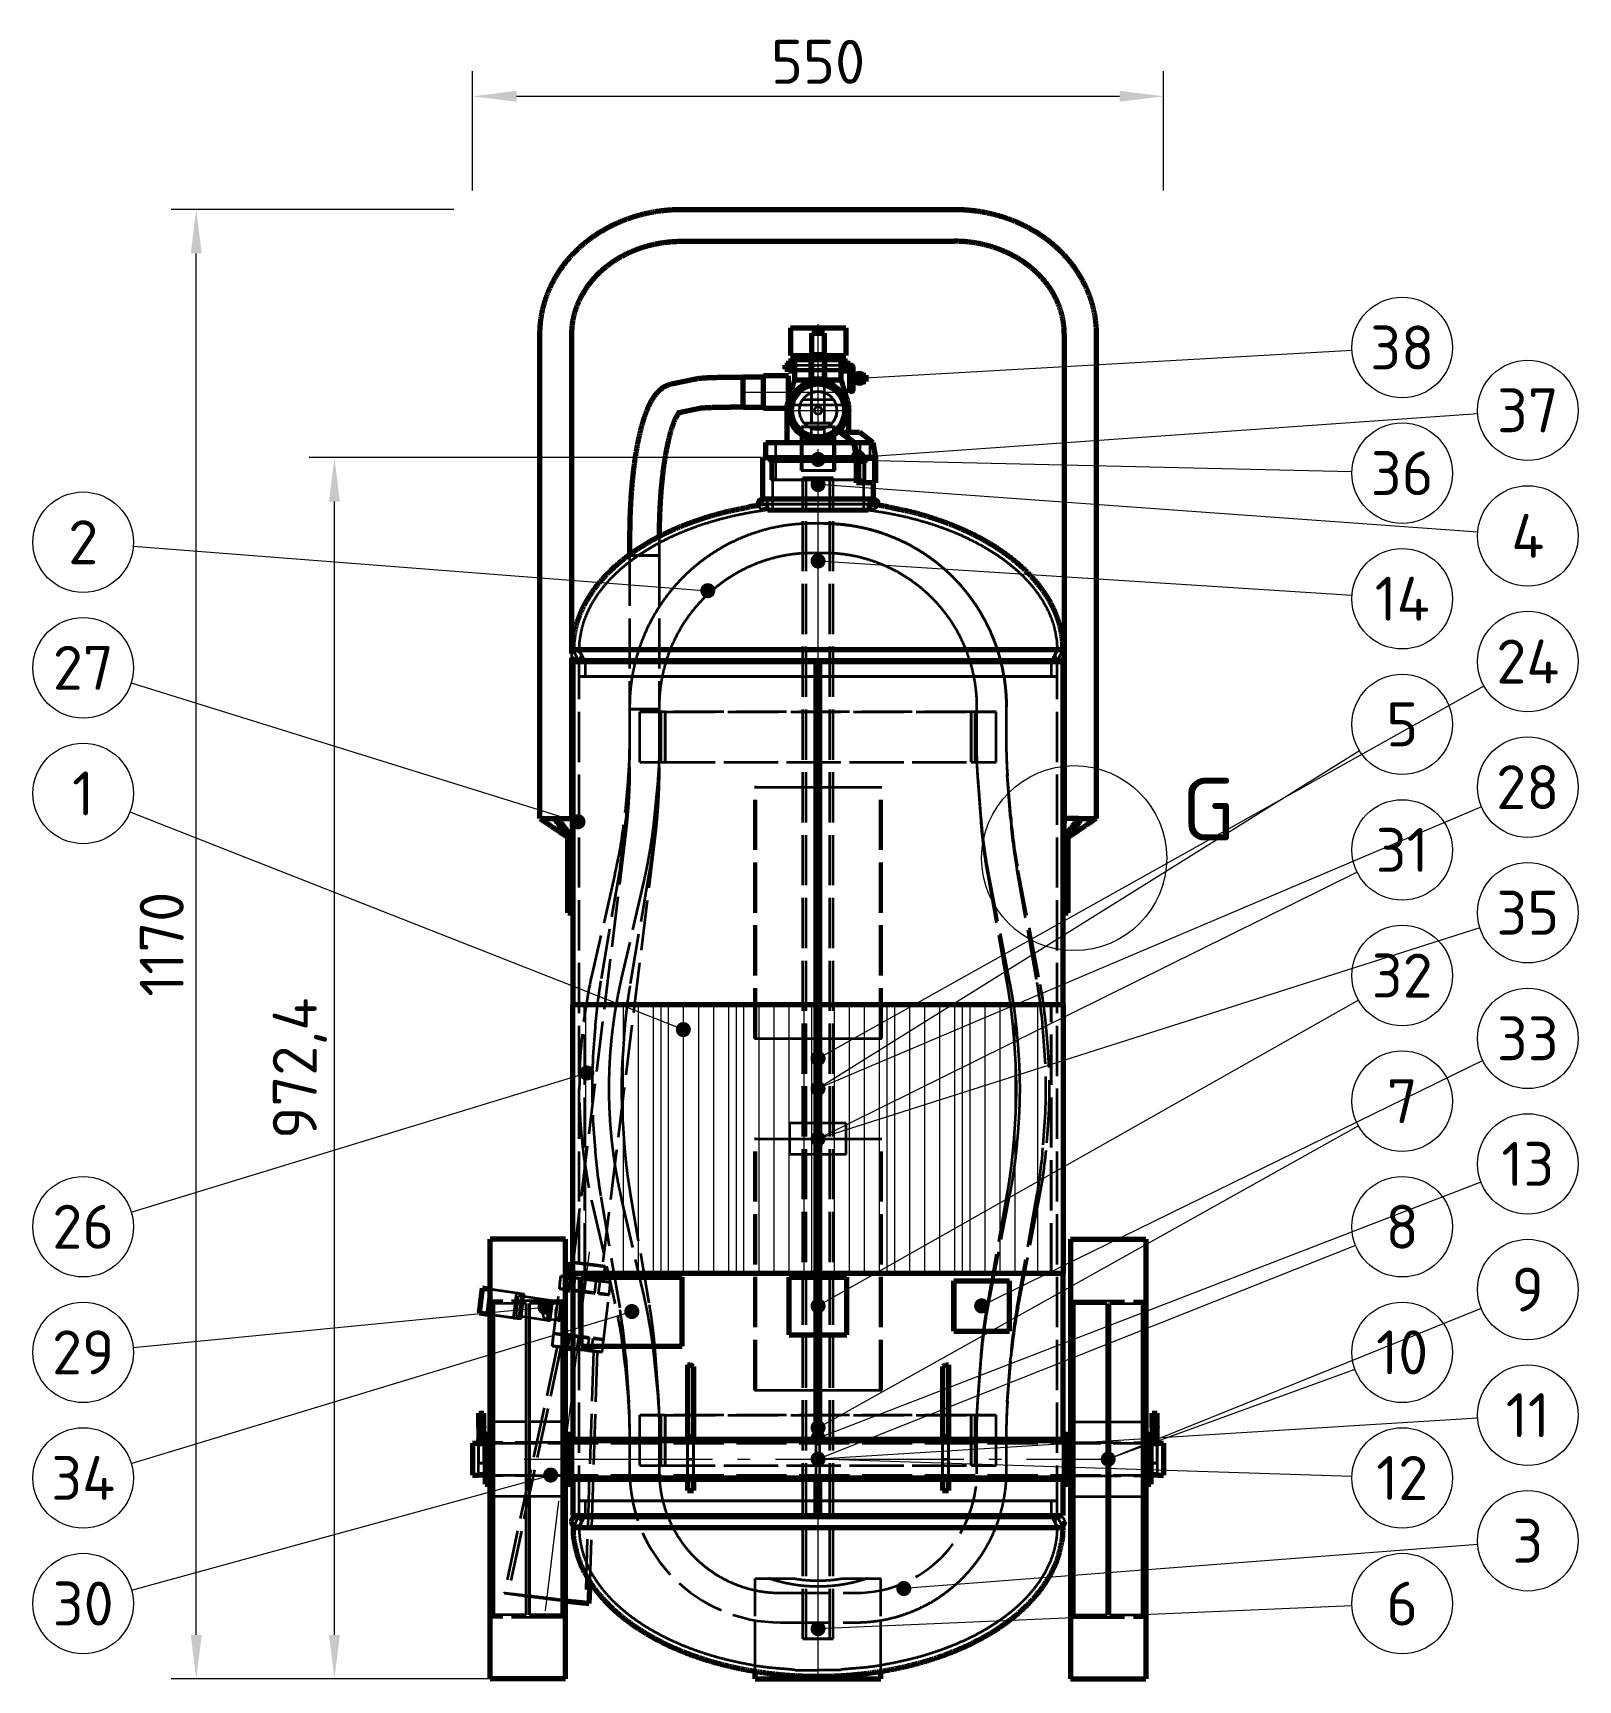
# Model space of a CAD drawing. Header units: millimetres. Extents: x 0 to 2382, y 0 to 420.
# Drawn here: x 97 to 220, y 216.4 to 347.5 of the extents above; entities that cross this region are included whole.
import ezdxf
from ezdxf.enums import TextEntityAlignment as Align

# ---------------------------------------------------------------- set-up
doc = ezdxf.new("R2010")
doc.units = ezdxf.units.MM
doc.linetypes.add('IRAM-E-TRAZOS', pattern=[5, 4, -1])
doc.linetypes.add('IRAM-F-TRAZO-PUNTO', pattern=[20, 15, -2, 1, -2])
for name, color, linetype, lineweight in [('01-VISIBLE', 7, 'CONTINUOUS', 70), ('02-OCULTA', 4, 'IRAM-E-TRAZOS', 35), ('03-EJE', 1, 'IRAM-F-TRAZO-PUNTO', 18), ('04-COTA', 3, 'CONTINUOUS', 18), ('05-RAYADO', 8, 'CONTINUOUS', 18), ('06-TEXTO', 7, 'CONTINUOUS', 25), ('08-FINA', 5, 'CONTINUOUS', 18)]:
    doc.layers.add(name, color=color, linetype=linetype, lineweight=lineweight)
doc.styles.add('ISO3098', font='isocpeur.ttf')
doc.dimstyles.new('FLAMA-IRAM', dxfattribs={"dimtxt": 3.5, "dimasz": 3.5, "dimexe": 2, "dimexo": 1.5, "dimgap": 1, "dimtad": 1, "dimdec": 1, "dimtxsty": 'ISO3098', "dimblk": 'IRAM_FLECHA', "dimblk1": 'IRAM_FLECHA', "dimblk2": 'IRAM_FLECHA', "dimcen": 2.5, "dimclrd": 256, "dimclre": 256, "dimclrt": 256, "dimazin": 3, "dimtfac": 1, "dimtmove": 0, "dimatfit": 3, "dimlwd": 18, "dimlwe": 18})

msp = doc.modelspace()

# ---------------------------------------------------------------- texts
at = {"layer": '06-TEXTO', "style": 'ISO3098'}
for s, height, p in [('38', 3.5, (206, 322.5)), ('37', 3.5, (216, 317.5)), ('36', 3.5, (206, 312.5)), ('2', 3.5, (101, 307)), ('4', 3.5, (216, 307.5)), ('14', 3.5, (206, 302.5)), ('24', 3.5, (216, 297.5)), ('27', 3.5, (101, 297)), ('5', 3.5, (206, 292.5)), ('1', 3.5, (101, 287)), ('28', 3.5, (216, 287.5)), ('G', 5, (190.566, 285.738)), ('31', 3.5, (206, 282.5)), ('35', 3.5, (216, 277.5)), ('32', 3.5, (206, 272.5)), ('33', 3.5, (216, 267.5)), ('7', 3.5, (206, 262.5)), ('13', 3.5, (216, 257.5)), ('26', 3.5, (101, 252.5)), ('8', 3.5, (206, 252.5)), ('9', 3.5, (216, 247.5)), ('29', 3.5, (101, 242.5)), ('10', 3.5, (206, 242.5)), ('11', 3.5, (216, 237.5)), ('34', 3.5, (101, 232.5)), ('12', 3.5, (206, 232.5)), ('3', 3.5, (216, 227.5)), ('30', 3.5, (101, 222.5)), ('6', 3.5, (206, 222.5))]:
    msp.add_text(s, height=height, dxfattribs=at).set_placement(p, align=Align.MIDDLE_CENTER)

# ---------------------------------------------------------------- blocks, each defined once
blk = doc.blocks.new('IRAM_FLECHA')
blk.add_solid([(0, 0), (-1, 0.125), (-1, -0.125)])

# ---------------------------------------------------------------- dimensions: what is measured, and where the dimension line sits
at = {"layer": '04-COTA'}
msp.add_linear_dim(base=(132, 342.5), p1=(132, 333.5), p2=(187, 333.5), dimstyle='FLAMA-IRAM', override={"dimlfac": 10}, dxfattribs=at).render()
for base, p1, p2 in [((110, 216.5), (132, 216.5), (132, 333.5)), ((121, 216.5), (140, 216.5), (156.5, 313.738))]:
    msp.add_linear_dim(base=base, p1=p1, p2=p2, angle=90, dimstyle='FLAMA-IRAM', override={"dimlfac": 10}, dxfattribs=at).render()

# ---------------------------------------------------------------- hatches: boundary and pattern name
at = {"layer": '05-RAYADO'}
h = msp.add_hatch(dxfattribs=at)
h.set_pattern_fill('ANSI31', scale=0.94488, angle=45)
h.paths.add_polyline_path([(178.046, 248.799), (178.046, 270.201), (140.954, 270.201), (140.954, 248.799)])
h = msp.add_hatch(dxfattribs=at)
h.set_pattern_fill('ANSI31', scale=0.377953, angle=45)
h.paths.add_polyline_path([(175.276, 248.799), (175.276, 270.201), (143.724, 270.201), (143.724, 248.799)])
at = {"layer": '08-FINA'}
h = msp.add_hatch(color=7, dxfattribs=at)
h.dxf.hatch_style = 1
edge = h.paths.add_edge_path()
edge.add_arc((162.79, 320.048), 0.6, 0, 360)
h = msp.add_hatch(color=7, dxfattribs=at)
h.dxf.hatch_style = 1
edge = h.paths.add_edge_path()
edge.add_arc((159.5, 313.588), 0.6, 0, 360)
h = msp.add_hatch(color=7, dxfattribs=at)
h.dxf.hatch_style = 1
edge = h.paths.add_edge_path()
edge.add_arc((162.689, 313.747), 0.6, 0, 360)
h = msp.add_hatch(color=7, dxfattribs=at)
h.dxf.hatch_style = 1
edge = h.paths.add_edge_path()
edge.add_arc((159.5, 311.6), 0.6, 0, 360)
h = msp.add_hatch(color=7, dxfattribs=at)
h.dxf.hatch_style = 1
edge = h.paths.add_edge_path()
edge.add_arc((159.5, 305.5), 0.6, 0, 360)
h = msp.add_hatch(color=7, dxfattribs=at)
h.dxf.hatch_style = 1
edge = h.paths.add_edge_path()
edge.add_arc((150.725, 303.142), 0.6, 0, 360)
h = msp.add_hatch(color=7, dxfattribs=at)
h.dxf.hatch_style = 1
edge = h.paths.add_edge_path()
edge.add_arc((140.388, 284.742), 0.6, 0, 360)
h = msp.add_hatch(color=7, dxfattribs=at)
h.dxf.hatch_style = 1
edge = h.paths.add_edge_path()
edge.add_arc((148.775, 268.2), 0.6, 0, 360)
h = msp.add_hatch(color=7, dxfattribs=at)
h.dxf.hatch_style = 1
edge = h.paths.add_edge_path()
edge.add_arc((159.5, 265.902), 0.6, 0, 360)
h = msp.add_hatch(color=7, dxfattribs=at)
h.dxf.hatch_style = 1
edge = h.paths.add_edge_path()
edge.add_arc((141.094, 264.743), 0.6, 0, 360)
h = msp.add_hatch(color=7, dxfattribs=at)
h.dxf.hatch_style = 1
edge = h.paths.add_edge_path()
edge.add_arc((159.5, 263.5), 0.6, 0, 360)
h = msp.add_hatch(color=7, dxfattribs=at)
h.dxf.hatch_style = 1
edge = h.paths.add_edge_path()
edge.add_arc((159.5, 263.5), 0.6, 0, 360)
h = msp.add_hatch(color=7, dxfattribs=at)
h.dxf.hatch_style = 1
edge = h.paths.add_edge_path()
edge.add_arc((159.5, 259.5), 0.6, 0, 360)
h = msp.add_hatch(color=7, dxfattribs=at)
h.dxf.hatch_style = 1
edge = h.paths.add_edge_path()
edge.add_arc((159.5, 259.5), 0.6, 0, 360)
h = msp.add_hatch(color=7, dxfattribs=at)
h.dxf.hatch_style = 1
edge = h.paths.add_edge_path()
edge.add_arc((137.765, 246.097), 0.6, 0, 360)
h = msp.add_hatch(color=7, dxfattribs=at)
h.dxf.hatch_style = 1
edge = h.paths.add_edge_path()
edge.add_arc((159.5, 246.199), 0.6, 0, 360)
h = msp.add_hatch(color=7, dxfattribs=at)
h.dxf.hatch_style = 1
edge = h.paths.add_edge_path()
edge.add_arc((172.523, 246.199), 0.6, 0, 360)
h = msp.add_hatch(color=7, dxfattribs=at)
h.dxf.hatch_style = 1
edge = h.paths.add_edge_path()
edge.add_arc((144.673, 245.749), 0.6, 0, 360)
h = msp.add_hatch(color=7, dxfattribs=at)
h.dxf.hatch_style = 1
edge = h.paths.add_edge_path()
edge.add_arc((159.5, 236.5), 0.6, 0, 360)
h = msp.add_hatch(color=7, dxfattribs=at)
h.dxf.hatch_style = 1
edge = h.paths.add_edge_path()
edge.add_arc((159.5, 235.67), 0.6, 0, 360)
h = msp.add_hatch(color=7, dxfattribs=at)
h.dxf.hatch_style = 1
edge = h.paths.add_edge_path()
edge.add_arc((159.5, 234), 0.6, 0, 360)
h = msp.add_hatch(color=7, dxfattribs=at)
h.dxf.hatch_style = 1
edge = h.paths.add_edge_path()
edge.add_arc((159.5, 234), 0.6, 0, 360)
h = msp.add_hatch(color=7, dxfattribs=at)
h.dxf.hatch_style = 1
edge = h.paths.add_edge_path()
edge.add_arc((159.5, 234), 0.6, 0, 360)
h = msp.add_hatch(color=7, dxfattribs=at)
h.dxf.hatch_style = 1
edge = h.paths.add_edge_path()
edge.add_arc((182.6, 234), 0.6, 0, 360)
h = msp.add_hatch(color=7, dxfattribs=at)
h.dxf.hatch_style = 1
edge = h.paths.add_edge_path()
edge.add_arc((182.6, 234), 0.6, 0, 360)
h = msp.add_hatch(color=7, dxfattribs=at)
h.dxf.hatch_style = 1
edge = h.paths.add_edge_path()
edge.add_arc((138.214, 232.731), 0.6, 0, 360)
h = msp.add_hatch(color=7, dxfattribs=at)
h.dxf.hatch_style = 1
edge = h.paths.add_edge_path()
edge.add_arc((166.325, 223.699), 0.6, 0, 360)
h = msp.add_hatch(color=7, dxfattribs=at)
h.dxf.hatch_style = 1
edge = h.paths.add_edge_path()
edge.add_arc((159.5, 220.5), 0.6, 0, 360)

# ---------------------------------------------------------------- linework, layer by layer
at = {"layer": '01-VISIBLE'}
for p, q in [((148.63, 333.5), (170.37, 333.5)), ((148.63, 330.96), (170.37, 330.96)), ((157.3, 324.062), (161.7, 324.062)), ((137.36, 318.962), (137.36, 323.57)), ((139.9, 318.962), (139.9, 323.57)), ((159, 321.552), (159, 323.649)), ((159, 323.649), (160, 323.649)), ((160, 321.552), (160, 323.649)), ((179.1, 323.57), (179.1, 318.962)), ((181.64, 323.57), (181.64, 318.962)), ((157.15, 321.438), (157.65, 321.438)), ((157.3, 321.862), (159, 321.862)), ((157.65, 321.638), (158.95, 321.638)), ((157.65, 319.938), (157.65, 321.638)), ((158.95, 319.938), (158.95, 321.638)), ((158.95, 321.438), (159, 321.438)), ((159, 319.968), (159, 321.552)), ((159, 321.552), (160, 321.552)), ((160, 321.862), (161.7, 321.862)), ((160, 319.968), (160, 321.552)), ((160, 321.438), (160.05, 321.438)), ((160.05, 321.638), (161.35, 321.638)), ((160.05, 319.938), (160.05, 321.638)), ((161.35, 319.938), (161.35, 321.638)), ((161.35, 321.438), (161.85, 321.438)), ((149.866, 319.997), (147.809, 319.575)), ((153.55, 320.113), (152.537, 320.113)), ((155.15, 320.138), (153.55, 320.138)), ((157.15, 320.238), (155.15, 320.238)), ((156.85, 321.098), (157.65, 321.098)), ((156.85, 320.778), (157.65, 320.778)), ((157.15, 320.638), (157.65, 320.638)), ((158.95, 321.098), (159, 321.098)), ((158.95, 320.778), (159, 320.778)), ((158.95, 320.638), (159, 320.638)), ((160, 321.098), (160.05, 321.098)), ((160, 320.778), (160.05, 320.778)), ((160, 320.638), (160.05, 320.638)), ((161.35, 321.098), (162.15, 321.098)), ((161.35, 320.778), (162.01, 320.778)), ((161.35, 320.638), (161.85, 320.638)), ((162.29, 320.298), (163.29, 320.298)), ((157.65, 319.938), (158.95, 319.938)), ((158.95, 319.938), (160.05, 319.938)), ((159, 319.968), (160, 319.968)), ((159, 319.938), (159, 319.968)), ((160, 319.938), (160, 319.968)), ((160.05, 319.938), (161.35, 319.938)), ((162.29, 319.798), (163.29, 319.798)), ((150.329, 317.693), (148.281, 317.273)), ((153.55, 317.763), (152.537, 317.763)), ((155.15, 317.738), (153.55, 317.738)), ((157.05, 317.638), (155.15, 317.638)), ((157.05, 317.938), (157.193, 317.938)), ((157.05, 314.938), (157.05, 317.938)), ((161.807, 317.938), (161.95, 317.938)), ((161.95, 315.755), (161.95, 317.938)), ((155.35, 313.738), (155.35, 314.938)), ((161.298, 315.738), (161.307, 315.755)), ((162.347, 314.938), (161.298, 315.738)), ((161.307, 315.755), (162.807, 315.755)), ((161.307, 315.755), (162.362, 314.95)), ((161.95, 314.938), (161.95, 315.241)), ((162.563, 313.738), (162.347, 314.938)), ((162.362, 314.95), (163.862, 314.95)), ((162.362, 314.95), (162.58, 313.74)), ((162.807, 315.755), (163.862, 314.95)), ((163.862, 314.95), (164.08, 313.74)), ((137.36, 285), (137.36, 313.962)), ((139.9, 298.15), (139.9, 313.962)), ((155.1, 310.418), (155.1, 313.738)), ((162.563, 311.738), (162.563, 313.738)), ((162.58, 313.74), (162.58, 311.738)), ((164.08, 313.74), (162.58, 313.74)), ((164.08, 313.74), (164.08, 311.738)), ((179.1, 313.962), (179.1, 285)), ((181.64, 313.962), (181.64, 285)), ((162.58, 311.738), (162.563, 311.738)), ((164.08, 311.738), (162.58, 311.738)), ((163.9, 310.418), (163.9, 311.738)), ((144.5, 307.436), (144.5, 306.015)), ((139.9, 285), (139.9, 297.8)), ((140.068, 298.315), (140, 298.45)), ((140, 270.201), (140, 297.5)), ((140.475, 297.5), (140.428, 297.595)), ((159.35, 235.587), (159.35, 297.4)), ((159.35, 297.4), (159.65, 297.4)), ((159.65, 235.587), (159.65, 297.4)), ((178.525, 297.5), (178.573, 297.595)), ((179, 270.201), (179, 297.5)), ((139.58, 283.5), (139.98, 283.5)), ((139.58, 277.5), (139.58, 283.5)), ((139.98, 277.5), (139.98, 283.5)), ((179.02, 283.5), (179.42, 283.5)), ((179.02, 277.5), (179.02, 283.5)), ((179.42, 277.5), (179.42, 283.5)), ((139.58, 277.5), (139.98, 277.5)), ((179.02, 277.5), (179.42, 277.5)), ((139.97, 248.799), (139.97, 270.201)), ((179.03, 248.799), (179.03, 270.201)), ((139.4, 251.5), (133.4, 251.5)), ((179.6, 251.5), (185.6, 251.5)), ((139.619, 248.494), (139.765, 249.685)), ((139.621, 248.513), (139.4, 248.539)), ((139.4, 248.503), (139.862, 248.443)), ((139.74, 247.451), (139.862, 248.443)), ((140, 235.587), (140, 248.799)), ((140.654, 242.999), (140.654, 248.499)), ((148.676, 242.999), (148.676, 248.499)), ((148.693, 248.499), (148.676, 248.499)), ((148.693, 242.999), (148.693, 248.499)), ((157.202, 243.899), (157.202, 248.499)), ((161.798, 243.899), (161.798, 248.499)), ((170.307, 248.199), (170.324, 248.199)), ((170.307, 244.199), (170.307, 248.199)), ((170.324, 244.199), (170.324, 248.199)), ((174.739, 244.199), (174.739, 248.199)), ((179, 235.587), (179, 248.799)), ((132.536, 245.622), (132.78, 247.607)), ((133.4, 247.516), (132.78, 247.607)), ((132.78, 247.607), (133.382, 247.537)), ((133.4, 247.535), (133.382, 247.537)), ((139.4, 247.495), (139.74, 247.451)), ((133.4, 245.496), (132.536, 245.622)), ((170.307, 244.199), (170.324, 244.199)), ((139.489, 242.845), (139.611, 243.837)), ((139.489, 242.845), (140, 242.778)), ((139.611, 243.837), (140, 243.787)), ((148.693, 242.999), (148.676, 242.999)), ((149.113, 241.5), (149.113, 235.794)), ((149.113, 241.5), (149.35, 241.5)), ((149.588, 241.364), (149.588, 235.794)), ((169.413, 241.364), (169.413, 235.794)), ((169.65, 241.5), (169.888, 241.5)), ((169.888, 241.5), (169.888, 235.794)), ((132.5, 236.55), (132.5, 237.67)), ((132.9, 236.55), (132.9, 237.67)), ((186.1, 236.55), (186.1, 237.67)), ((186.5, 236.55), (186.5, 237.67)), ((132, 235.27), (132.47, 235.27)), ((132.5, 235.265), (132.5, 235.59)), ((132.9, 235.265), (132.9, 235.59)), ((132.93, 235.27), (133, 235.27)), ((133, 236), (133.4, 236)), ((139.4, 236), (139.8, 236)), ((139.8, 235.587), (179.2, 235.587)), ((149.113, 235.794), (149.113, 235.587)), ((149.113, 235.794), (149.588, 235.794)), ((149.588, 235.794), (149.588, 235.587)), ((169.413, 235.794), (169.413, 235.587)), ((169.413, 235.794), (169.888, 235.794)), ((169.888, 235.794), (169.888, 235.587)), ((179.2, 236), (179.6, 236)), ((185.6, 236), (186, 236)), ((186, 235.27), (186.07, 235.27)), ((186.1, 235.265), (186.1, 235.59)), ((186.5, 235.265), (186.5, 235.59)), ((186.53, 235.27), (187, 235.27)), ((132, 232.73), (132.47, 232.73)), ((132.93, 232.73), (133, 232.73)), ((139.8, 232.412), (179.2, 232.412)), ((140, 229.5), (140, 232.412)), ((149.113, 232.412), (149.113, 231.5)), ((149.588, 232.412), (149.588, 231.5)), ((159.35, 229.6), (159.35, 232.412)), ((159.65, 229.6), (159.65, 232.412)), ((169.413, 232.412), (169.413, 231.5)), ((169.888, 232.412), (169.888, 231.5)), ((179, 229.5), (179, 232.412)), ((186, 232.73), (186.07, 232.73)), ((186.53, 232.73), (187, 232.73)), ((133, 232), (133.4, 232)), ((139.4, 232), (139.8, 232)), ((149.113, 231.5), (149.588, 231.5)), ((169.413, 231.5), (169.888, 231.5)), ((179.2, 232), (179.6, 232)), ((185.6, 232), (186, 232)), ((140.475, 229.5), (140.428, 229.405)), ((159.35, 229.6), (159.65, 229.6)), ((178.573, 229.405), (178.525, 229.5)), ((140.068, 228.685), (140, 228.55)), ((141.32, 224.269), (141.263, 222.502)), ((139.4, 216.5), (133.4, 216.5)), ((154.5, 216.5), (154.5, 217.106)), ((154.5, 216.5), (164.5, 216.5)), ((164.5, 216.5), (164.5, 217.106)), ((179.6, 216.5), (185.6, 216.5))]:
    msp.add_line(p, q, dxfattribs=at)
for points in [[(137.36, 323.57), (137.36, 323.62), (137.361, 323.67), (137.361, 323.72), (137.362, 323.77), (137.364, 323.82), (137.365, 323.87), (137.367, 323.92), (137.369, 323.97), (137.372, 324.02), (137.374, 324.07), (137.377, 324.12), (137.381, 324.17), (137.384, 324.22), (137.388, 324.27), (137.392, 324.32), (137.397, 324.37), (137.401, 324.419), (137.406, 324.469), (137.411, 324.519), (137.417, 324.569), (137.423, 324.618), (137.429, 324.668), (137.435, 324.718), (137.442, 324.767), (137.449, 324.817), (137.456, 324.867), (137.464, 324.916), (137.472, 324.965), (137.48, 325.015), (137.488, 325.064), (137.497, 325.114), (137.506, 325.163), (137.515, 325.212), (137.524, 325.261), (137.534, 325.31), (137.544, 325.359), (137.554, 325.408), (137.565, 325.457), (137.576, 325.506), (137.587, 325.555), (137.598, 325.604), (137.61, 325.652), (137.622, 325.701), (137.634, 325.749), (137.647, 325.798), (137.66, 325.846), (137.673, 325.895), (137.686, 325.943), (137.699, 325.991), (137.713, 326.039), (137.727, 326.087), (137.742, 326.135), (137.756, 326.183), (137.771, 326.231), (137.786, 326.279), (137.802, 326.326), (137.818, 326.374), (137.834, 326.421), (137.85, 326.468), (137.866, 326.516), (137.883, 326.563), (137.9, 326.61), (137.917, 326.657), (137.935, 326.704), (137.953, 326.751), (137.971, 326.797), (137.989, 326.844), (138.007, 326.89), (138.026, 326.937), (138.045, 326.983), (138.065, 327.029), (138.084, 327.075), (138.104, 327.121), (138.124, 327.167), (138.144, 327.213), (138.165, 327.259), (138.186, 327.304), (138.207, 327.35), (138.228, 327.395), (138.249, 327.44), (138.271, 327.485), (138.293, 327.53), (138.315, 327.575), (138.338, 327.62), (138.361, 327.664), (138.384, 327.709), (138.407, 327.753), (138.43, 327.797), (138.454, 327.842), (138.478, 327.886), (138.502, 327.929), (138.526, 327.973), (138.551, 328.017), (138.576, 328.06), (138.601, 328.104), (138.626, 328.147), (138.652, 328.19), (138.677, 328.233), (138.703, 328.276), (138.729, 328.318), (138.756, 328.361), (138.782, 328.403), (138.809, 328.445), (138.836, 328.488), (138.864, 328.529), (138.891, 328.571), (138.919, 328.613), (138.947, 328.655), (138.975, 328.696), (139.003, 328.737), (139.032, 328.778), (139.061, 328.819), (139.09, 328.86), (139.119, 328.901), (139.148, 328.941), (139.178, 328.982), (139.207, 329.022), (139.237, 329.062), (139.268, 329.102), (139.298, 329.142), (139.329, 329.181), (139.36, 329.221), (139.39, 329.26), (139.422, 329.299), (139.453, 329.338), (139.485, 329.377), (139.516, 329.416), (139.548, 329.454), (139.581, 329.493), (139.613, 329.531), (139.645, 329.569), (139.678, 329.607), (139.711, 329.644), (139.744, 329.682), (139.777, 329.719), (139.811, 329.757), (139.845, 329.794), (139.878, 329.831), (139.912, 329.867), (139.947, 329.904), (139.981, 329.94), (140.015, 329.977), (140.05, 330.013), (140.085, 330.049), (140.12, 330.084), (140.155, 330.12), (140.191, 330.155), (140.226, 330.19), (140.262, 330.226), (140.298, 330.26), (140.334, 330.295), (140.37, 330.33), (140.407, 330.364), (140.443, 330.398), (140.48, 330.432), (140.517, 330.466), (140.554, 330.5), (140.591, 330.533), (140.628, 330.567), (140.666, 330.6), (140.704, 330.633), (140.741, 330.666), (140.779, 330.698), (140.818, 330.731), (140.856, 330.763), (140.894, 330.795), (140.933, 330.827), (140.972, 330.859), (141.01, 330.89), (141.049, 330.921), (141.089, 330.953), (141.128, 330.984), (141.167, 331.014), (141.207, 331.045), (141.247, 331.076), (141.286, 331.106), (141.326, 331.136), (141.367, 331.166), (141.407, 331.196), (141.447, 331.225), (141.488, 331.255), (141.528, 331.284), (141.569, 331.313), (141.61, 331.342), (141.651, 331.37), (141.692, 331.399), (141.734, 331.427), (141.775, 331.455), (141.817, 331.483), (141.858, 331.511), (141.9, 331.538), (141.942, 331.566), (141.984, 331.593), (142.026, 331.62), (142.069, 331.646), (142.111, 331.673), (142.154, 331.699), (142.196, 331.726), (142.239, 331.752), (142.282, 331.778), (142.325, 331.803), (142.368, 331.829), (142.411, 331.854), (142.454, 331.879), (142.498, 331.904), (142.541, 331.929), (142.585, 331.953), (142.629, 331.978), (142.673, 332.002), (142.717, 332.026), (142.761, 332.049), (142.805, 332.073), (142.849, 332.096), (142.893, 332.12), (142.938, 332.143), (142.982, 332.165), (143.027, 332.188), (143.072, 332.211), (143.117, 332.233), (143.162, 332.255), (143.207, 332.277), (143.252, 332.298), (143.297, 332.32), (143.342, 332.341), (143.388, 332.362), (143.433, 332.383), (143.479, 332.404), (143.524, 332.424), (143.57, 332.445), (143.616, 332.465), (143.662, 332.485), (143.708, 332.505), (143.754, 332.524), (143.8, 332.544), (143.846, 332.563), (143.893, 332.582), (143.939, 332.601), (143.985, 332.619), (144.032, 332.638), (144.079, 332.656), (144.125, 332.674), (144.172, 332.692), (144.219, 332.709), (144.266, 332.727), (144.313, 332.744), (144.36, 332.761), (144.407, 332.778), (144.454, 332.795), (144.502, 332.811), (144.549, 332.827), (144.596, 332.843), (144.644, 332.859), (144.691, 332.875), (144.739, 332.891), (144.787, 332.906), (144.834, 332.921), (144.882, 332.936), (144.93, 332.951), (144.978, 332.965), (145.026, 332.979), (145.074, 332.994), (145.122, 333.008), (145.17, 333.021), (145.218, 333.035), (145.266, 333.048), (145.315, 333.061), (145.363, 333.074), (145.411, 333.087), (145.46, 333.1), (145.508, 333.112), (145.557, 333.124), (145.606, 333.136), (145.654, 333.148), (145.703, 333.16), (145.752, 333.171), (145.8, 333.183), (145.849, 333.194), (145.898, 333.204), (145.947, 333.215), (145.996, 333.226), (146.045, 333.236), (146.094, 333.246), (146.143, 333.256), (146.192, 333.265), (146.241, 333.275), (146.291, 333.284), (146.34, 333.293), (146.389, 333.302), (146.438, 333.311), (146.488, 333.319), (146.537, 333.328), (146.586, 333.336), (146.636, 333.344), (146.685, 333.351), (146.735, 333.359), (146.784, 333.366), (146.834, 333.373), (146.883, 333.38), (146.933, 333.387), (146.983, 333.394), (147.032, 333.4), (147.082, 333.406), (147.132, 333.412), (147.181, 333.418), (147.231, 333.423), (147.281, 333.429), (147.331, 333.434), (147.381, 333.439), (147.43, 333.444), (147.48, 333.448), (147.53, 333.453), (147.58, 333.457), (147.63, 333.461), (147.68, 333.465), (147.73, 333.468), (147.78, 333.472), (147.83, 333.475), (147.88, 333.478), (147.93, 333.481), (147.98, 333.483), (148.03, 333.486), (148.08, 333.488), (148.13, 333.49), (148.18, 333.492), (148.23, 333.494), (148.28, 333.495), (148.33, 333.496), (148.38, 333.498), (148.43, 333.498), (148.48, 333.499), (148.53, 333.5), (148.58, 333.5), (148.63, 333.5)], [(170.37, 333.5), (170.42, 333.5), (170.47, 333.5), (170.52, 333.499), (170.57, 333.498), (170.62, 333.498), (170.67, 333.496), (170.72, 333.495), (170.77, 333.494), (170.82, 333.492), (170.87, 333.49), (170.92, 333.488), (170.97, 333.486), (171.02, 333.483), (171.07, 333.481), (171.12, 333.478), (171.17, 333.475), (171.22, 333.472), (171.27, 333.468), (171.32, 333.465), (171.37, 333.461), (171.42, 333.457), (171.47, 333.453), (171.52, 333.448), (171.57, 333.444), (171.619, 333.439), (171.669, 333.434), (171.719, 333.429), (171.769, 333.423), (171.819, 333.418), (171.868, 333.412), (171.918, 333.406), (171.968, 333.4), (172.017, 333.394), (172.067, 333.387), (172.117, 333.38), (172.166, 333.373), (172.216, 333.366), (172.265, 333.359), (172.315, 333.351), (172.364, 333.344), (172.414, 333.336), (172.463, 333.328), (172.512, 333.319), (172.562, 333.311), (172.611, 333.302), (172.66, 333.293), (172.709, 333.284), (172.759, 333.275), (172.808, 333.265), (172.857, 333.256), (172.906, 333.246), (172.955, 333.236), (173.004, 333.226), (173.053, 333.215), (173.102, 333.204), (173.151, 333.194), (173.2, 333.183), (173.248, 333.171), (173.297, 333.16), (173.346, 333.148), (173.394, 333.136), (173.443, 333.124), (173.492, 333.112), (173.54, 333.1), (173.589, 333.087), (173.637, 333.074), (173.685, 333.061), (173.734, 333.048), (173.782, 333.035), (173.83, 333.021), (173.878, 333.008), (173.926, 332.994), (173.974, 332.979), (174.022, 332.965), (174.07, 332.951), (174.118, 332.936), (174.166, 332.921), (174.213, 332.906), (174.261, 332.891), (174.309, 332.875), (174.356, 332.859), (174.404, 332.843), (174.451, 332.827), (174.498, 332.811), (174.546, 332.795), (174.593, 332.778), (174.64, 332.761), (174.687, 332.744), (174.734, 332.727), (174.781, 332.709), (174.828, 332.692), (174.875, 332.674), (174.921, 332.656), (174.968, 332.638), (175.015, 332.619), (175.061, 332.601), (175.107, 332.582), (175.154, 332.563), (175.2, 332.544), (175.246, 332.524), (175.292, 332.505), (175.338, 332.485), (175.384, 332.465), (175.43, 332.445), (175.476, 332.424), (175.521, 332.404), (175.567, 332.383), (175.612, 332.362), (175.658, 332.341), (175.703, 332.32), (175.748, 332.298), (175.793, 332.277), (175.838, 332.255), (175.883, 332.233), (175.928, 332.211), (175.973, 332.188), (176.018, 332.165), (176.062, 332.143), (176.107, 332.12), (176.151, 332.096), (176.195, 332.073), (176.239, 332.049), (176.283, 332.026), (176.327, 332.002), (176.371, 331.978), (176.415, 331.953), (176.459, 331.929), (176.502, 331.904), (176.546, 331.879), (176.589, 331.854), (176.632, 331.829), (176.675, 331.803), (176.718, 331.778), (176.761, 331.752), (176.804, 331.726), (176.846, 331.699), (176.889, 331.673), (176.931, 331.646), (176.974, 331.62), (177.016, 331.593), (177.058, 331.566), (177.1, 331.538), (177.142, 331.511), (177.183, 331.483), (177.225, 331.455), (177.266, 331.427), (177.308, 331.399), (177.349, 331.37), (177.39, 331.342), (177.431, 331.313), (177.472, 331.284), (177.512, 331.255), (177.553, 331.225), (177.593, 331.196), (177.633, 331.166), (177.674, 331.136), (177.714, 331.106), (177.753, 331.076), (177.793, 331.045), (177.833, 331.014), (177.872, 330.984), (177.911, 330.953), (177.951, 330.921), (177.99, 330.89), (178.028, 330.859), (178.067, 330.827), (178.106, 330.795), (178.144, 330.763), (178.182, 330.731), (178.221, 330.698), (178.259, 330.666), (178.296, 330.633), (178.334, 330.6), (178.372, 330.567), (178.409, 330.533), (178.446, 330.5), (178.483, 330.466), (178.52, 330.432), (178.557, 330.398), (178.593, 330.364), (178.63, 330.33), (178.666, 330.295), (178.702, 330.26), (178.738, 330.226), (178.774, 330.19), (178.809, 330.155), (178.845, 330.12), (178.88, 330.084), (178.915, 330.049), (178.95, 330.013), (178.985, 329.977), (179.019, 329.94), (179.053, 329.904), (179.088, 329.867), (179.122, 329.831), (179.155, 329.794), (179.189, 329.757), (179.223, 329.719), (179.256, 329.682), (179.289, 329.644), (179.322, 329.607), (179.355, 329.569), (179.387, 329.531), (179.419, 329.493), (179.452, 329.454), (179.484, 329.416), (179.515, 329.377), (179.547, 329.338), (179.578, 329.299), (179.61, 329.26), (179.641, 329.221), (179.671, 329.181), (179.702, 329.142), (179.732, 329.102), (179.763, 329.062), (179.793, 329.022), (179.822, 328.982), (179.852, 328.941), (179.881, 328.901), (179.91, 328.86), (179.939, 328.819), (179.968, 328.778), (179.997, 328.737), (180.025, 328.696), (180.053, 328.655), (180.081, 328.613), (180.109, 328.571), (180.136, 328.529), (180.164, 328.488), (180.191, 328.445), (180.218, 328.403), (180.244, 328.361), (180.271, 328.318), (180.297, 328.276), (180.323, 328.233), (180.348, 328.19), (180.374, 328.147), (180.399, 328.104), (180.424, 328.06), (180.449, 328.017), (180.474, 327.973), (180.498, 327.929), (180.522, 327.886), (180.546, 327.842), (180.57, 327.797), (180.593, 327.753), (180.616, 327.709), (180.639, 327.664), (180.662, 327.62), (180.685, 327.575), (180.707, 327.53), (180.729, 327.485), (180.751, 327.44), (180.772, 327.395), (180.793, 327.35), (180.814, 327.304), (180.835, 327.259), (180.856, 327.213), (180.876, 327.167), (180.896, 327.121), (180.916, 327.075), (180.935, 327.029), (180.955, 326.983), (180.974, 326.937), (180.993, 326.89), (181.011, 326.844), (181.029, 326.797), (181.047, 326.751), (181.065, 326.704), (181.083, 326.657), (181.1, 326.61), (181.117, 326.563), (181.134, 326.516), (181.15, 326.468), (181.166, 326.421), (181.182, 326.374), (181.198, 326.326), (181.214, 326.279), (181.229, 326.231), (181.244, 326.183), (181.258, 326.135), (181.273, 326.087), (181.287, 326.039), (181.301, 325.991), (181.314, 325.943), (181.327, 325.895), (181.34, 325.846), (181.353, 325.798), (181.366, 325.749), (181.378, 325.701), (181.39, 325.652), (181.402, 325.604), (181.413, 325.555), (181.424, 325.506), (181.435, 325.457), (181.446, 325.408), (181.456, 325.359), (181.466, 325.31), (181.476, 325.261), (181.485, 325.212), (181.494, 325.163), (181.503, 325.114), (181.512, 325.064), (181.52, 325.015), (181.528, 324.965), (181.536, 324.916), (181.544, 324.867), (181.551, 324.817), (181.558, 324.767), (181.565, 324.718), (181.571, 324.668), (181.577, 324.618), (181.583, 324.569), (181.589, 324.519), (181.594, 324.469), (181.599, 324.419), (181.603, 324.37), (181.608, 324.32), (181.612, 324.27), (181.616, 324.22), (181.619, 324.17), (181.623, 324.12), (181.626, 324.07), (181.628, 324.02), (181.631, 323.97), (181.633, 323.92), (181.635, 323.87), (181.636, 323.82), (181.638, 323.77), (181.639, 323.72), (181.639, 323.67), (181.64, 323.62), (181.64, 323.57)], [(139.9, 323.57), (139.9, 323.62), (139.901, 323.67), (139.902, 323.72), (139.903, 323.77), (139.905, 323.82), (139.907, 323.87), (139.91, 323.92), (139.913, 323.97), (139.916, 324.02), (139.92, 324.07), (139.924, 324.12), (139.929, 324.17), (139.934, 324.22), (139.939, 324.27), (139.945, 324.32), (139.951, 324.369), (139.958, 324.419), (139.965, 324.469), (139.973, 324.518), (139.98, 324.568), (139.988, 324.617), (139.997, 324.667), (140.006, 324.716), (140.015, 324.765), (140.025, 324.814), (140.035, 324.863), (140.046, 324.912), (140.057, 324.961), (140.068, 325.01), (140.08, 325.059), (140.092, 325.108), (140.104, 325.156), (140.117, 325.205), (140.13, 325.253), (140.144, 325.301), (140.158, 325.349), (140.172, 325.397), (140.187, 325.445), (140.202, 325.493), (140.217, 325.541), (140.233, 325.588), (140.249, 325.636), (140.266, 325.683), (140.283, 325.73), (140.3, 325.777), (140.318, 325.824), (140.336, 325.871), (140.354, 325.918), (140.373, 325.964), (140.392, 326.01), (140.411, 326.057), (140.431, 326.103), (140.451, 326.149), (140.471, 326.194), (140.492, 326.24), (140.513, 326.286), (140.534, 326.331), (140.556, 326.376), (140.578, 326.421), (140.601, 326.466), (140.623, 326.51), (140.647, 326.555), (140.67, 326.599), (140.694, 326.643), (140.718, 326.687), (140.742, 326.731), (140.767, 326.775), (140.792, 326.818), (140.817, 326.862), (140.843, 326.905), (140.868, 326.948), (140.895, 326.99), (140.921, 327.033), (140.948, 327.075), (140.975, 327.117), (141.002, 327.159), (141.03, 327.201), (141.058, 327.243), (141.086, 327.284), (141.115, 327.325), (141.144, 327.366), (141.173, 327.407), (141.202, 327.448), (141.232, 327.488), (141.262, 327.528), (141.292, 327.568), (141.323, 327.608), (141.353, 327.647), (141.385, 327.687), (141.416, 327.726), (141.447, 327.765), (141.479, 327.804), (141.511, 327.842), (141.544, 327.88), (141.576, 327.918), (141.609, 327.956), (141.642, 327.994), (141.675, 328.031), (141.709, 328.069), (141.743, 328.106), (141.777, 328.142), (141.811, 328.179), (141.846, 328.215), (141.88, 328.251), (141.915, 328.287), (141.951, 328.323), (141.986, 328.358), (142.022, 328.394), (142.058, 328.429), (142.094, 328.463), (142.13, 328.498), (142.166, 328.532), (142.203, 328.566), (142.24, 328.6), (142.277, 328.634), (142.315, 328.667), (142.352, 328.7), (142.39, 328.733), (142.428, 328.766), (142.466, 328.798), (142.505, 328.831), (142.543, 328.863), (142.582, 328.894), (142.621, 328.926), (142.66, 328.957), (142.699, 328.988), (142.739, 329.019), (142.779, 329.05), (142.819, 329.08), (142.859, 329.11), (142.899, 329.14), (142.939, 329.17), (142.98, 329.199), (143.021, 329.228), (143.062, 329.257), (143.103, 329.286), (143.144, 329.314), (143.185, 329.342), (143.227, 329.37), (143.269, 329.398), (143.311, 329.426), (143.353, 329.453), (143.395, 329.48), (143.437, 329.507), (143.48, 329.533), (143.522, 329.559), (143.565, 329.585), (143.608, 329.611), (143.651, 329.637), (143.695, 329.662), (143.738, 329.687), (143.782, 329.712), (143.825, 329.737), (143.869, 329.761), (143.913, 329.785), (143.957, 329.809), (144.001, 329.832), (144.046, 329.856), (144.09, 329.879), (144.135, 329.902), (144.179, 329.924), (144.224, 329.947), (144.269, 329.969), (144.314, 329.991), (144.359, 330.013), (144.405, 330.034), (144.45, 330.055), (144.496, 330.076), (144.541, 330.097), (144.587, 330.117), (144.633, 330.137), (144.679, 330.157), (144.725, 330.177), (144.771, 330.197), (144.818, 330.216), (144.864, 330.235), (144.91, 330.253), (144.957, 330.272), (145.004, 330.29), (145.05, 330.308), (145.097, 330.326), (145.144, 330.343), (145.191, 330.361), (145.238, 330.378), (145.286, 330.394), (145.333, 330.411), (145.38, 330.427), (145.428, 330.443), (145.475, 330.459), (145.523, 330.475), (145.571, 330.49), (145.619, 330.505), (145.667, 330.52), (145.714, 330.534), (145.762, 330.549), (145.811, 330.563), (145.859, 330.577), (145.907, 330.59), (145.955, 330.603), (146.004, 330.617), (146.052, 330.629), (146.101, 330.642), (146.149, 330.654), (146.198, 330.666), (146.247, 330.678), (146.295, 330.69), (146.344, 330.701), (146.393, 330.712), (146.442, 330.723), (146.491, 330.734), (146.54, 330.744), (146.589, 330.755), (146.638, 330.764), (146.687, 330.774), (146.737, 330.783), (146.786, 330.793), (146.835, 330.802), (146.884, 330.81), (146.934, 330.819), (146.983, 330.827), (147.033, 330.835), (147.082, 330.843), (147.132, 330.85), (147.181, 330.857), (147.231, 330.864), (147.281, 330.871), (147.33, 330.877), (147.38, 330.884), (147.43, 330.89), (147.48, 330.895), (147.53, 330.901), (147.579, 330.906), (147.629, 330.911), (147.679, 330.916), (147.729, 330.92), (147.779, 330.925), (147.829, 330.929), (147.879, 330.933), (147.929, 330.936), (147.979, 330.939), (148.029, 330.942), (148.079, 330.945), (148.129, 330.948), (148.179, 330.95), (148.229, 330.952), (148.279, 330.954), (148.329, 330.956), (148.379, 330.957), (148.43, 330.958), (148.48, 330.959), (148.53, 330.96), (148.58, 330.96), (148.63, 330.96)], [(179.1, 323.57), (179.1, 323.62), (179.099, 323.67), (179.098, 323.72), (179.097, 323.77), (179.095, 323.82), (179.093, 323.87), (179.09, 323.92), (179.087, 323.97), (179.084, 324.02), (179.08, 324.07), (179.076, 324.12), (179.071, 324.17), (179.066, 324.22), (179.061, 324.27), (179.055, 324.32), (179.049, 324.369), (179.042, 324.419), (179.035, 324.469), (179.027, 324.518), (179.02, 324.568), (179.012, 324.617), (179.003, 324.667), (178.994, 324.716), (178.985, 324.765), (178.975, 324.814), (178.965, 324.863), (178.954, 324.912), (178.943, 324.961), (178.932, 325.01), (178.92, 325.059), (178.908, 325.108), (178.896, 325.156), (178.883, 325.205), (178.87, 325.253), (178.856, 325.301), (178.842, 325.349), (178.828, 325.397), (178.813, 325.445), (178.798, 325.493), (178.783, 325.541), (178.767, 325.588), (178.751, 325.636), (178.734, 325.683), (178.717, 325.73), (178.7, 325.777), (178.682, 325.824), (178.664, 325.871), (178.646, 325.918), (178.627, 325.964), (178.608, 326.01), (178.589, 326.057), (178.569, 326.103), (178.549, 326.149), (178.529, 326.194), (178.508, 326.24), (178.487, 326.286), (178.466, 326.331), (178.444, 326.376), (178.422, 326.421), (178.399, 326.466), (178.377, 326.51), (178.353, 326.555), (178.33, 326.599), (178.306, 326.643), (178.282, 326.687), (178.258, 326.731), (178.233, 326.775), (178.208, 326.818), (178.183, 326.862), (178.157, 326.905), (178.132, 326.948), (178.105, 326.99), (178.079, 327.033), (178.052, 327.075), (178.025, 327.117), (177.998, 327.159), (177.97, 327.201), (177.942, 327.243), (177.914, 327.284), (177.885, 327.325), (177.856, 327.366), (177.827, 327.407), (177.798, 327.448), (177.768, 327.488), (177.738, 327.528), (177.708, 327.568), (177.677, 327.608), (177.647, 327.647), (177.615, 327.687), (177.584, 327.726), (177.553, 327.765), (177.521, 327.804), (177.489, 327.842), (177.456, 327.88), (177.424, 327.918), (177.391, 327.956), (177.358, 327.994), (177.325, 328.031), (177.291, 328.069), (177.257, 328.106), (177.223, 328.142), (177.189, 328.179), (177.154, 328.215), (177.12, 328.251), (177.085, 328.287), (177.049, 328.323), (177.014, 328.358), (176.978, 328.394), (176.942, 328.429), (176.906, 328.463), (176.87, 328.498), (176.834, 328.532), (176.797, 328.566), (176.76, 328.6), (176.723, 328.634), (176.685, 328.667), (176.648, 328.7), (176.61, 328.733), (176.572, 328.766), (176.534, 328.798), (176.495, 328.831), (176.457, 328.863), (176.418, 328.894), (176.379, 328.926), (176.34, 328.957), (176.301, 328.988), (176.261, 329.019), (176.221, 329.05), (176.181, 329.08), (176.141, 329.11), (176.101, 329.14), (176.061, 329.17), (176.02, 329.199), (175.979, 329.228), (175.938, 329.257), (175.897, 329.286), (175.856, 329.314), (175.815, 329.342), (175.773, 329.37), (175.731, 329.398), (175.689, 329.426), (175.647, 329.453), (175.605, 329.48), (175.563, 329.507), (175.52, 329.533), (175.478, 329.559), (175.435, 329.585), (175.392, 329.611), (175.349, 329.637), (175.305, 329.662), (175.262, 329.687), (175.218, 329.712), (175.175, 329.737), (175.131, 329.761), (175.087, 329.785), (175.043, 329.809), (174.999, 329.832), (174.954, 329.856), (174.91, 329.879), (174.865, 329.902), (174.821, 329.924), (174.776, 329.947), (174.731, 329.969), (174.686, 329.991), (174.641, 330.013), (174.595, 330.034), (174.55, 330.055), (174.504, 330.076), (174.459, 330.097), (174.413, 330.117), (174.367, 330.137), (174.321, 330.157), (174.275, 330.177), (174.229, 330.197), (174.182, 330.216), (174.136, 330.235), (174.09, 330.253), (174.043, 330.272), (173.996, 330.29), (173.95, 330.308), (173.903, 330.326), (173.856, 330.343), (173.809, 330.361), (173.762, 330.378), (173.714, 330.394), (173.667, 330.411), (173.62, 330.427), (173.572, 330.443), (173.525, 330.459), (173.477, 330.475), (173.429, 330.49), (173.381, 330.505), (173.333, 330.52), (173.286, 330.534), (173.238, 330.549), (173.189, 330.563), (173.141, 330.577), (173.093, 330.59), (173.045, 330.603), (172.996, 330.617), (172.948, 330.629), (172.899, 330.642), (172.851, 330.654), (172.802, 330.666), (172.753, 330.678), (172.705, 330.69), (172.656, 330.701), (172.607, 330.712), (172.558, 330.723), (172.509, 330.734), (172.46, 330.744), (172.411, 330.755), (172.362, 330.764), (172.313, 330.774), (172.263, 330.783), (172.214, 330.793), (172.165, 330.802), (172.116, 330.81), (172.066, 330.819), (172.017, 330.827), (171.967, 330.835), (171.918, 330.843), (171.868, 330.85), (171.819, 330.857), (171.769, 330.864), (171.719, 330.871), (171.67, 330.877), (171.62, 330.884), (171.57, 330.89), (171.52, 330.895), (171.47, 330.901), (171.421, 330.906), (171.371, 330.911), (171.321, 330.916), (171.271, 330.92), (171.221, 330.925), (171.171, 330.929), (171.121, 330.933), (171.071, 330.936), (171.021, 330.939), (170.971, 330.942), (170.921, 330.945), (170.871, 330.948), (170.821, 330.95), (170.771, 330.952), (170.721, 330.954), (170.671, 330.956), (170.621, 330.957), (170.57, 330.958), (170.52, 330.959), (170.47, 330.96), (170.42, 330.96), (170.37, 330.96)], [(157.3, 324.062), (157.3, 324.061), (157.3, 324.059), (157.3, 324.057), (157.3, 324.055), (157.3, 324.053), (157.3, 324.052)], [(157.3, 324.052), (157.3, 324.001), (157.3, 323.95), (157.3, 323.899), (157.3, 323.848), (157.3, 323.797), (157.3, 323.746), (157.3, 323.695), (157.3, 323.644), (157.3, 323.593), (157.3, 323.542), (157.3, 323.492), (157.3, 323.441), (157.3, 323.39), (157.3, 323.339), (157.3, 323.288), (157.3, 323.237), (157.3, 323.186), (157.3, 323.135), (157.3, 323.084), (157.3, 323.033), (157.3, 322.982), (157.3, 322.931), (157.3, 322.881), (157.3, 322.83), (157.3, 322.779), (157.3, 322.728), (157.3, 322.677), (157.3, 322.626), (157.3, 322.575), (157.3, 322.524), (157.3, 322.473), (157.3, 322.422), (157.3, 322.371), (157.3, 322.321), (157.3, 322.27), (157.3, 322.219), (157.3, 322.168), (157.3, 322.117), (157.3, 322.066), (157.3, 322.015), (157.3, 321.964), (157.3, 321.913), (157.3, 321.862)], [(161.7, 324.062), (161.7, 324.061), (161.7, 324.059), (161.7, 324.057), (161.7, 324.055), (161.7, 324.053), (161.7, 324.052)], [(161.7, 324.052), (161.7, 324.001), (161.7, 323.95), (161.7, 323.899), (161.7, 323.848), (161.7, 323.797), (161.7, 323.746), (161.7, 323.695), (161.7, 323.644), (161.7, 323.593), (161.7, 323.542), (161.7, 323.492), (161.7, 323.441), (161.7, 323.39), (161.7, 323.339), (161.7, 323.288), (161.7, 323.237), (161.7, 323.186), (161.7, 323.135), (161.7, 323.084), (161.7, 323.033), (161.7, 322.982), (161.7, 322.931), (161.7, 322.881), (161.7, 322.83), (161.7, 322.779), (161.7, 322.728), (161.7, 322.677), (161.7, 322.626), (161.7, 322.575), (161.7, 322.524), (161.7, 322.473), (161.7, 322.422), (161.7, 322.371), (161.7, 322.321), (161.7, 322.27), (161.7, 322.219), (161.7, 322.168), (161.7, 322.117), (161.7, 322.066), (161.7, 322.015), (161.7, 321.964), (161.7, 321.913), (161.7, 321.862)], [(157.15, 321.438), (157.15, 321.382), (157.15, 321.325), (157.15, 321.268), (157.15, 321.212), (157.15, 321.155), (157.15, 321.098)], [(161.85, 321.438), (161.85, 321.382), (161.85, 321.325), (161.85, 321.268), (161.85, 321.212), (161.85, 321.155), (161.85, 321.098)], [(152.537, 320.113), (152.487, 320.113), (152.436, 320.113), (152.386, 320.113), (152.335, 320.113), (152.285, 320.113), (152.234, 320.112), (152.184, 320.112), (152.133, 320.112), (152.083, 320.111), (152.032, 320.111), (151.982, 320.11), (151.931, 320.11), (151.881, 320.109), (151.83, 320.108), (151.78, 320.108), (151.729, 320.107), (151.679, 320.106), (151.628, 320.105), (151.578, 320.104), (151.527, 320.103), (151.477, 320.102), (151.426, 320.101), (151.376, 320.1), (151.325, 320.099), (151.275, 320.097), (151.224, 320.096), (151.174, 320.095), (151.123, 320.093), (151.073, 320.091), (151.022, 320.09), (150.972, 320.088), (150.921, 320.086), (150.871, 320.084), (150.82, 320.082), (150.77, 320.08), (150.72, 320.077), (150.669, 320.075), (150.619, 320.072), (150.568, 320.07), (150.518, 320.067), (150.467, 320.064), (150.417, 320.06), (150.367, 320.057), (150.316, 320.053), (150.266, 320.049), (150.216, 320.045), (150.165, 320.04), (150.115, 320.035), (150.065, 320.029), (150.015, 320.022), (149.965, 320.015), (149.915, 320.007), (149.866, 319.997)], [(153.55, 317.738), (153.55, 317.788), (153.55, 317.838), (153.55, 317.888), (153.55, 317.938), (153.55, 317.988), (153.55, 318.038), (153.55, 318.088), (153.55, 318.138), (153.55, 318.188), (153.55, 318.238), (153.55, 318.288), (153.55, 318.338), (153.55, 318.388), (153.55, 318.438), (153.55, 318.488), (153.55, 318.538), (153.55, 318.588), (153.55, 318.638), (153.55, 318.688), (153.55, 318.738), (153.55, 318.788), (153.55, 318.838), (153.55, 318.888), (153.55, 318.938), (153.55, 318.988), (153.55, 319.038), (153.55, 319.088), (153.55, 319.138), (153.55, 319.188), (153.55, 319.238), (153.55, 319.288), (153.55, 319.338), (153.55, 319.388), (153.55, 319.438), (153.55, 319.488), (153.55, 319.538), (153.55, 319.588), (153.55, 319.638), (153.55, 319.688), (153.55, 319.738), (153.55, 319.788), (153.55, 319.838), (153.55, 319.888), (153.55, 319.938), (153.55, 319.988), (153.55, 320.038), (153.55, 320.088), (153.55, 320.138)], [(155.15, 317.638), (155.15, 317.688), (155.15, 317.738), (155.15, 317.788), (155.15, 317.838), (155.15, 317.888), (155.15, 317.938), (155.15, 317.988), (155.15, 318.038), (155.15, 318.088), (155.15, 318.138), (155.15, 318.188), (155.15, 318.238), (155.15, 318.288), (155.15, 318.338), (155.15, 318.388), (155.15, 318.438), (155.15, 318.488), (155.15, 318.538), (155.15, 318.588), (155.15, 318.638), (155.15, 318.688), (155.15, 318.738), (155.15, 318.788), (155.15, 318.838), (155.15, 318.888), (155.15, 318.938), (155.15, 318.988), (155.15, 319.038), (155.15, 319.088), (155.15, 319.138), (155.15, 319.188), (155.15, 319.238), (155.15, 319.288), (155.15, 319.338), (155.15, 319.388), (155.15, 319.438), (155.15, 319.488), (155.15, 319.538), (155.15, 319.588), (155.15, 319.638), (155.15, 319.688), (155.15, 319.738), (155.15, 319.788), (155.15, 319.838), (155.15, 319.888), (155.15, 319.938), (155.15, 319.988), (155.15, 320.038), (155.15, 320.088), (155.15, 320.138), (155.15, 320.188), (155.15, 320.238)], [(156.85, 321.098), (156.85, 321.045), (156.85, 320.992), (156.85, 320.938), (156.85, 320.885), (156.85, 320.832), (156.85, 320.778)], [(157.15, 320.778), (157.15, 320.755), (157.15, 320.732), (157.15, 320.708), (157.15, 320.685), (157.15, 320.662), (157.15, 320.638)], [(157.15, 318.272), (157.15, 318.322), (157.15, 318.372), (157.15, 318.423), (157.15, 318.473), (157.15, 318.524), (157.15, 318.574), (157.15, 318.625), (157.15, 318.675), (157.15, 318.725), (157.15, 318.776), (157.15, 318.826), (157.15, 318.877), (157.15, 318.927), (157.15, 318.978), (157.15, 319.028), (157.15, 319.078), (157.15, 319.129), (157.15, 319.179), (157.15, 319.23), (157.15, 319.28), (157.15, 319.331), (157.15, 319.381), (157.15, 319.431), (157.15, 319.482), (157.15, 319.532), (157.15, 319.583), (157.15, 319.633), (157.15, 319.684), (157.15, 319.734), (157.15, 319.784), (157.15, 319.835), (157.15, 319.885), (157.15, 319.936), (157.15, 319.986), (157.15, 320.037), (157.15, 320.087), (157.15, 320.137), (157.15, 320.188), (157.15, 320.238)], [(161.85, 320.778), (161.85, 320.755), (161.85, 320.732), (161.85, 320.708), (161.85, 320.685), (161.85, 320.662), (161.85, 320.638)], [(162.01, 320.924), (162.015, 320.961), (162.029, 320.997), (162.05, 321.028), (162.079, 321.053), (162.113, 321.069), (162.15, 321.075)], [(162.01, 320.924), (162.01, 320.873), (162.01, 320.822), (162.01, 320.771), (162.01, 320.72), (162.01, 320.669), (162.01, 320.618), (162.01, 320.567), (162.01, 320.516), (162.01, 320.465), (162.01, 320.414), (162.01, 320.363), (162.01, 320.312), (162.01, 320.261), (162.01, 320.21), (162.01, 320.159), (162.01, 320.108), (162.01, 320.057), (162.01, 320.006), (162.01, 319.955), (162.01, 319.904), (162.01, 319.853), (162.01, 319.802), (162.01, 319.75), (162.01, 319.699), (162.01, 319.648), (162.01, 319.597), (162.01, 319.546), (162.01, 319.495), (162.01, 319.444), (162.01, 319.393), (162.01, 319.342), (162.01, 319.291), (162.01, 319.24), (162.01, 319.189), (162.01, 319.138)], [(162.01, 320.778), (162.01, 320.727), (162.01, 320.676), (162.01, 320.624), (162.01, 320.573), (162.01, 320.522), (162.01, 320.471), (162.01, 320.419), (162.01, 320.368), (162.01, 320.317), (162.01, 320.266), (162.01, 320.214), (162.01, 320.163), (162.01, 320.112), (162.01, 320.061), (162.01, 320.009), (162.01, 319.958), (162.01, 319.907), (162.01, 319.856), (162.01, 319.804), (162.01, 319.753), (162.01, 319.702), (162.01, 319.651), (162.01, 319.599), (162.01, 319.548), (162.01, 319.497), (162.01, 319.446), (162.01, 319.394), (162.01, 319.343), (162.01, 319.292), (162.01, 319.241), (162.01, 319.189), (162.01, 319.138)], [(162.15, 321.098), (162.15, 321.094), (162.15, 321.09), (162.15, 321.087), (162.15, 321.083), (162.15, 321.079), (162.15, 321.075)], [(162.15, 321.078), (162.15, 321.082), (162.15, 321.085), (162.15, 321.088), (162.15, 321.092), (162.15, 321.095), (162.15, 321.098)], [(162.29, 319.138), (162.29, 319.19), (162.29, 319.241), (162.29, 319.293), (162.29, 319.344), (162.29, 319.395), (162.29, 319.447), (162.29, 319.498), (162.29, 319.55), (162.29, 319.601), (162.29, 319.653), (162.29, 319.704), (162.29, 319.755), (162.29, 319.807), (162.29, 319.858), (162.29, 319.91), (162.29, 319.961), (162.29, 320.013), (162.29, 320.064), (162.29, 320.115), (162.29, 320.167), (162.29, 320.218), (162.29, 320.27), (162.29, 320.321), (162.29, 320.373), (162.29, 320.424), (162.29, 320.475), (162.29, 320.527), (162.29, 320.578), (162.29, 320.63), (162.29, 320.681), (162.29, 320.733), (162.29, 320.784), (162.29, 320.835), (162.29, 320.887), (162.29, 320.938)], [(162.29, 320.298), (162.29, 320.248), (162.29, 320.198), (162.29, 320.148), (162.29, 320.098), (162.29, 320.048), (162.29, 319.998), (162.29, 319.948), (162.29, 319.898), (162.29, 319.848), (162.29, 319.798)], [(163.29, 320.298), (163.29, 320.248), (163.29, 320.198), (163.29, 320.148), (163.29, 320.098), (163.29, 320.048), (163.29, 319.998), (163.29, 319.948), (163.29, 319.898), (163.29, 319.848), (163.29, 319.798)], [(137.36, 313.962), (137.36, 314.012), (137.36, 314.062), (137.36, 314.112), (137.36, 314.162), (137.36, 314.212), (137.36, 314.262), (137.36, 314.312), (137.36, 314.362), (137.36, 314.412), (137.36, 314.462), (137.36, 314.512), (137.36, 314.562), (137.36, 314.612), (137.36, 314.662), (137.36, 314.712), (137.36, 314.762), (137.36, 314.812), (137.36, 314.862), (137.36, 314.912), (137.36, 314.962), (137.36, 315.012), (137.36, 315.062), (137.36, 315.112), (137.36, 315.162), (137.36, 315.212), (137.36, 315.262), (137.36, 315.312), (137.36, 315.362), (137.36, 315.412), (137.36, 315.462), (137.36, 315.512), (137.36, 315.562), (137.36, 315.612), (137.36, 315.662), (137.36, 315.712), (137.36, 315.762), (137.36, 315.812), (137.36, 315.862), (137.36, 315.912), (137.36, 315.962), (137.36, 316.012), (137.36, 316.062), (137.36, 316.112), (137.36, 316.162), (137.36, 316.212), (137.36, 316.262), (137.36, 316.312), (137.36, 316.362), (137.36, 316.412), (137.36, 316.462), (137.36, 316.512), (137.36, 316.562), (137.36, 316.612), (137.36, 316.662), (137.36, 316.712), (137.36, 316.762), (137.36, 316.812), (137.36, 316.862), (137.36, 316.912), (137.36, 316.962), (137.36, 317.012), (137.36, 317.062), (137.36, 317.112), (137.36, 317.162), (137.36, 317.212), (137.36, 317.262), (137.36, 317.312), (137.36, 317.362), (137.36, 317.412), (137.36, 317.462), (137.36, 317.512), (137.36, 317.562), (137.36, 317.612), (137.36, 317.662), (137.36, 317.712), (137.36, 317.762), (137.36, 317.812), (137.36, 317.862), (137.36, 317.912), (137.36, 317.962), (137.36, 318.012), (137.36, 318.062), (137.36, 318.112), (137.36, 318.162), (137.36, 318.212), (137.36, 318.262), (137.36, 318.312), (137.36, 318.362), (137.36, 318.412), (137.36, 318.462), (137.36, 318.512), (137.36, 318.562), (137.36, 318.612), (137.36, 318.662), (137.36, 318.712), (137.36, 318.762), (137.36, 318.812), (137.36, 318.862), (137.36, 318.912), (137.36, 318.962)], [(139.9, 313.962), (139.9, 314.012), (139.9, 314.062), (139.9, 314.112), (139.9, 314.162), (139.9, 314.212), (139.9, 314.262), (139.9, 314.312), (139.9, 314.362), (139.9, 314.412), (139.9, 314.462), (139.9, 314.512), (139.9, 314.562), (139.9, 314.612), (139.9, 314.662), (139.9, 314.712), (139.9, 314.762), (139.9, 314.812), (139.9, 314.862), (139.9, 314.912), (139.9, 314.962), (139.9, 315.012), (139.9, 315.062), (139.9, 315.112), (139.9, 315.162), (139.9, 315.212), (139.9, 315.262), (139.9, 315.312), (139.9, 315.362), (139.9, 315.412), (139.9, 315.462), (139.9, 315.512), (139.9, 315.562), (139.9, 315.612), (139.9, 315.662), (139.9, 315.712), (139.9, 315.762), (139.9, 315.812), (139.9, 315.862), (139.9, 315.912), (139.9, 315.962), (139.9, 316.012), (139.9, 316.062), (139.9, 316.112), (139.9, 316.162), (139.9, 316.212), (139.9, 316.262), (139.9, 316.312), (139.9, 316.362), (139.9, 316.412), (139.9, 316.462), (139.9, 316.512), (139.9, 316.562), (139.9, 316.612), (139.9, 316.662), (139.9, 316.712), (139.9, 316.762), (139.9, 316.812), (139.9, 316.862), (139.9, 316.912), (139.9, 316.962), (139.9, 317.012), (139.9, 317.062), (139.9, 317.112), (139.9, 317.162), (139.9, 317.212), (139.9, 317.262), (139.9, 317.312), (139.9, 317.362), (139.9, 317.412), (139.9, 317.462), (139.9, 317.512), (139.9, 317.562), (139.9, 317.612), (139.9, 317.662), (139.9, 317.712), (139.9, 317.762), (139.9, 317.812), (139.9, 317.862), (139.9, 317.912), (139.9, 317.962), (139.9, 318.012), (139.9, 318.062), (139.9, 318.112), (139.9, 318.162), (139.9, 318.212), (139.9, 318.262), (139.9, 318.312), (139.9, 318.362), (139.9, 318.412), (139.9, 318.462), (139.9, 318.512), (139.9, 318.562), (139.9, 318.612), (139.9, 318.662), (139.9, 318.712), (139.9, 318.762), (139.9, 318.812), (139.9, 318.862), (139.9, 318.912), (139.9, 318.962)], [(147.809, 319.575), (147.76, 319.565), (147.711, 319.553), (147.663, 319.539), (147.615, 319.524), (147.568, 319.508), (147.521, 319.491), (147.474, 319.472), (147.428, 319.452), (147.383, 319.431), (147.338, 319.409), (147.294, 319.385), (147.25, 319.361), (147.207, 319.335), (147.165, 319.309), (147.123, 319.281), (147.082, 319.252), (147.041, 319.223), (147.002, 319.192), (146.962, 319.161), (146.924, 319.129), (146.886, 319.096), (146.849, 319.062), (146.813, 319.028), (146.777, 318.993), (146.742, 318.957), (146.708, 318.921), (146.674, 318.883), (146.641, 318.846), (146.609, 318.808), (146.577, 318.769), (146.546, 318.73), (146.516, 318.69), (146.486, 318.65), (146.456, 318.609), (146.427, 318.569), (146.399, 318.527), (146.371, 318.486), (146.344, 318.444), (146.317, 318.401), (146.291, 318.359), (146.265, 318.316), (146.24, 318.273), (146.215, 318.229), (146.19, 318.185), (146.166, 318.141), (146.143, 318.097), (146.12, 318.053), (146.097, 318.008), (146.075, 317.964), (146.053, 317.919), (146.031, 317.873), (146.01, 317.828), (145.989, 317.783), (145.968, 317.737), (145.948, 317.691), (145.928, 317.645), (145.908, 317.599), (145.889, 317.553), (145.87, 317.507), (145.851, 317.46), (145.832, 317.414), (145.814, 317.367), (145.796, 317.321), (145.778, 317.274), (145.761, 317.227), (145.744, 317.18), (145.727, 317.133), (145.71, 317.085), (145.693, 317.038), (145.677, 316.991), (145.661, 316.943), (145.645, 316.896), (145.629, 316.848), (145.614, 316.801), (145.599, 316.753), (145.584, 316.705), (145.569, 316.658), (145.554, 316.61), (145.54, 316.562), (145.525, 316.514), (145.511, 316.466), (145.497, 316.418), (145.484, 316.369), (145.47, 316.321), (145.457, 316.273), (145.443, 316.225), (145.43, 316.176), (145.417, 316.128), (145.404, 316.08), (145.392, 316.031), (145.379, 315.983), (145.367, 315.934), (145.355, 315.886), (145.343, 315.837), (145.331, 315.788), (145.319, 315.74), (145.307, 315.691), (145.296, 315.642), (145.284, 315.594), (145.273, 315.545), (145.262, 315.496), (145.251, 315.447), (145.24, 315.398), (145.229, 315.349), (145.218, 315.301), (145.208, 315.252), (145.197, 315.203), (145.187, 315.154), (145.177, 315.105), (145.167, 315.056), (145.157, 315.006), (145.147, 314.957), (145.137, 314.908), (145.128, 314.859), (145.118, 314.81), (145.109, 314.761), (145.099, 314.712), (145.09, 314.662), (145.081, 314.613), (145.072, 314.564), (145.063, 314.515), (145.054, 314.465), (145.045, 314.416), (145.037, 314.367), (145.028, 314.317), (145.02, 314.268), (145.011, 314.219), (145.003, 314.169), (144.995, 314.12), (144.987, 314.071), (144.978, 314.021), (144.971, 313.972), (144.963, 313.922), (144.955, 313.873), (144.947, 313.823), (144.94, 313.774), (144.932, 313.724), (144.925, 313.675), (144.917, 313.625), (144.91, 313.576), (144.903, 313.526), (144.896, 313.477), (144.889, 313.427), (144.882, 313.378), (144.875, 313.328), (144.868, 313.278), (144.861, 313.229), (144.855, 313.179), (144.848, 313.129), (144.842, 313.08), (144.835, 313.03), (144.829, 312.98), (144.823, 312.931), (144.816, 312.881), (144.81, 312.831), (144.804, 312.782), (144.798, 312.732), (144.792, 312.682), (144.786, 312.633), (144.781, 312.583), (144.775, 312.533), (144.769, 312.483), (144.764, 312.434), (144.758, 312.384), (144.753, 312.334), (144.747, 312.284), (144.742, 312.234), (144.737, 312.185), (144.732, 312.135), (144.727, 312.085), (144.721, 312.035), (144.716, 311.985), (144.712, 311.936), (144.707, 311.886), (144.702, 311.836), (144.697, 311.786), (144.692, 311.736), (144.688, 311.686), (144.683, 311.637), (144.679, 311.587), (144.674, 311.537), (144.67, 311.487), (144.666, 311.437), (144.662, 311.387), (144.657, 311.337), (144.653, 311.287), (144.649, 311.237), (144.645, 311.188), (144.641, 311.138), (144.637, 311.088), (144.633, 311.038), (144.63, 310.988), (144.626, 310.938), (144.622, 310.888), (144.619, 310.838), (144.615, 310.788), (144.612, 310.738), (144.608, 310.688), (144.605, 310.638), (144.602, 310.588), (144.598, 310.538), (144.595, 310.488), (144.592, 310.438), (144.589, 310.388), (144.586, 310.338), (144.583, 310.288), (144.58, 310.238), (144.577, 310.188), (144.574, 310.138), (144.572, 310.088), (144.569, 310.038), (144.566, 309.988), (144.564, 309.938), (144.561, 309.888), (144.559, 309.838), (144.556, 309.788), (144.554, 309.738), (144.551, 309.688), (144.549, 309.638), (144.547, 309.588), (144.545, 309.538), (144.543, 309.488), (144.541, 309.438), (144.538, 309.388), (144.537, 309.338), (144.535, 309.288), (144.533, 309.238), (144.531, 309.188), (144.529, 309.138), (144.528, 309.088), (144.526, 309.038), (144.524, 308.988), (144.523, 308.938), (144.521, 308.888), (144.52, 308.838), (144.518, 308.788), (144.517, 308.738), (144.516, 308.688), (144.515, 308.638), (144.513, 308.588), (144.512, 308.538), (144.511, 308.487), (144.51, 308.437), (144.509, 308.387), (144.508, 308.337), (144.507, 308.287), (144.506, 308.237), (144.506, 308.187), (144.505, 308.137), (144.504, 308.087), (144.504, 308.037), (144.503, 307.987), (144.503, 307.937), (144.502, 307.887), (144.502, 307.837), (144.501, 307.787), (144.501, 307.737), (144.501, 307.686), (144.5, 307.636), (144.5, 307.586), (144.5, 307.536), (144.5, 307.486), (144.5, 307.436)], [(157.05, 317.938), (157.065, 317.987), (157.079, 318.036), (157.094, 318.085), (157.109, 318.133), (157.123, 318.182), (157.138, 318.231), (157.152, 318.28), (157.167, 318.328), (157.182, 318.377), (157.196, 318.426), (157.211, 318.475), (157.226, 318.524), (157.24, 318.572), (157.255, 318.621), (157.27, 318.67), (157.284, 318.719), (157.299, 318.767), (157.313, 318.816), (157.328, 318.865), (157.343, 318.914), (157.357, 318.963), (157.372, 319.011), (157.387, 319.06), (157.401, 319.109), (157.416, 319.158), (157.43, 319.207), (157.445, 319.255), (157.46, 319.304), (157.474, 319.353), (157.489, 319.402), (157.504, 319.45), (157.518, 319.499), (157.533, 319.548), (157.548, 319.597), (157.562, 319.646), (157.577, 319.694), (157.591, 319.743), (157.606, 319.792), (157.621, 319.841), (157.635, 319.889), (157.65, 319.938)], [(161.95, 317.938), (161.935, 317.987), (161.921, 318.036), (161.906, 318.085), (161.891, 318.133), (161.877, 318.182), (161.862, 318.231), (161.848, 318.28), (161.833, 318.328), (161.818, 318.377), (161.804, 318.426), (161.789, 318.475), (161.774, 318.524), (161.76, 318.572), (161.745, 318.621), (161.73, 318.67), (161.716, 318.719), (161.701, 318.767), (161.687, 318.816), (161.672, 318.865), (161.657, 318.914), (161.643, 318.963), (161.628, 319.011), (161.613, 319.06), (161.599, 319.109), (161.584, 319.158), (161.57, 319.207), (161.555, 319.255), (161.54, 319.304), (161.526, 319.353), (161.511, 319.402), (161.496, 319.45), (161.482, 319.499), (161.467, 319.548), (161.452, 319.597), (161.438, 319.646), (161.423, 319.694), (161.409, 319.743), (161.394, 319.792), (161.379, 319.841), (161.365, 319.889), (161.35, 319.938)], [(162.01, 319.138), (162.021, 319.192), (162.051, 319.237), (162.096, 319.268), (162.15, 319.278), (162.204, 319.268), (162.249, 319.237), (162.279, 319.192), (162.29, 319.138)], [(162.15, 318.998), (162.114, 319.003), (162.08, 319.017), (162.051, 319.039), (162.029, 319.068), (162.015, 319.102), (162.01, 319.138)], [(162.15, 318.998), (162.186, 319.003), (162.22, 319.017), (162.249, 319.039), (162.271, 319.068), (162.285, 319.102), (162.29, 319.138)], [(179.1, 318.962), (179.1, 318.912), (179.1, 318.862), (179.1, 318.812), (179.1, 318.762), (179.1, 318.712), (179.1, 318.662), (179.1, 318.612), (179.1, 318.562), (179.1, 318.512), (179.1, 318.462), (179.1, 318.412), (179.1, 318.362), (179.1, 318.312), (179.1, 318.262), (179.1, 318.212), (179.1, 318.162), (179.1, 318.112), (179.1, 318.062), (179.1, 318.012), (179.1, 317.962), (179.1, 317.912), (179.1, 317.862), (179.1, 317.812), (179.1, 317.762), (179.1, 317.712), (179.1, 317.662), (179.1, 317.612), (179.1, 317.562), (179.1, 317.512), (179.1, 317.462), (179.1, 317.412), (179.1, 317.362), (179.1, 317.312), (179.1, 317.262), (179.1, 317.212), (179.1, 317.162), (179.1, 317.112), (179.1, 317.062), (179.1, 317.012), (179.1, 316.962), (179.1, 316.912), (179.1, 316.862), (179.1, 316.812), (179.1, 316.762), (179.1, 316.712), (179.1, 316.662), (179.1, 316.612), (179.1, 316.562), (179.1, 316.512), (179.1, 316.462), (179.1, 316.412), (179.1, 316.362), (179.1, 316.312), (179.1, 316.262), (179.1, 316.212), (179.1, 316.162), (179.1, 316.112), (179.1, 316.062), (179.1, 316.012), (179.1, 315.962), (179.1, 315.912), (179.1, 315.862), (179.1, 315.812), (179.1, 315.762), (179.1, 315.712), (179.1, 315.662), (179.1, 315.612), (179.1, 315.562), (179.1, 315.512), (179.1, 315.462), (179.1, 315.412), (179.1, 315.362), (179.1, 315.312), (179.1, 315.262), (179.1, 315.212), (179.1, 315.162), (179.1, 315.112), (179.1, 315.062), (179.1, 315.012), (179.1, 314.962), (179.1, 314.912), (179.1, 314.862), (179.1, 314.812), (179.1, 314.762), (179.1, 314.712), (179.1, 314.662), (179.1, 314.612), (179.1, 314.562), (179.1, 314.512), (179.1, 314.462), (179.1, 314.412), (179.1, 314.362), (179.1, 314.312), (179.1, 314.262), (179.1, 314.212), (179.1, 314.162), (179.1, 314.112), (179.1, 314.062), (179.1, 314.012), (179.1, 313.962)], [(181.64, 318.962), (181.64, 318.912), (181.64, 318.862), (181.64, 318.812), (181.64, 318.762), (181.64, 318.712), (181.64, 318.662), (181.64, 318.612), (181.64, 318.562), (181.64, 318.512), (181.64, 318.462), (181.64, 318.412), (181.64, 318.362), (181.64, 318.312), (181.64, 318.262), (181.64, 318.212), (181.64, 318.162), (181.64, 318.112), (181.64, 318.062), (181.64, 318.012), (181.64, 317.962), (181.64, 317.912), (181.64, 317.862), (181.64, 317.812), (181.64, 317.762), (181.64, 317.712), (181.64, 317.662), (181.64, 317.612), (181.64, 317.562), (181.64, 317.512), (181.64, 317.462), (181.64, 317.412), (181.64, 317.362), (181.64, 317.312), (181.64, 317.262), (181.64, 317.212), (181.64, 317.162), (181.64, 317.112), (181.64, 317.062), (181.64, 317.012), (181.64, 316.962), (181.64, 316.912), (181.64, 316.862), (181.64, 316.812), (181.64, 316.762), (181.64, 316.712), (181.64, 316.662), (181.64, 316.612), (181.64, 316.562), (181.64, 316.512), (181.64, 316.462), (181.64, 316.412), (181.64, 316.362), (181.64, 316.312), (181.64, 316.262), (181.64, 316.212), (181.64, 316.162), (181.64, 316.112), (181.64, 316.062), (181.64, 316.012), (181.64, 315.962), (181.64, 315.912), (181.64, 315.862), (181.64, 315.812), (181.64, 315.762), (181.64, 315.712), (181.64, 315.662), (181.64, 315.612), (181.64, 315.562), (181.64, 315.512), (181.64, 315.462), (181.64, 315.412), (181.64, 315.362), (181.64, 315.312), (181.64, 315.262), (181.64, 315.212), (181.64, 315.162), (181.64, 315.112), (181.64, 315.062), (181.64, 315.012), (181.64, 314.962), (181.64, 314.912), (181.64, 314.862), (181.64, 314.812), (181.64, 314.762), (181.64, 314.712), (181.64, 314.662), (181.64, 314.612), (181.64, 314.562), (181.64, 314.512), (181.64, 314.462), (181.64, 314.412), (181.64, 314.362), (181.64, 314.312), (181.64, 314.262), (181.64, 314.212), (181.64, 314.162), (181.64, 314.112), (181.64, 314.062), (181.64, 314.012), (181.64, 313.962)], [(150.326, 317.693), (150.376, 317.699), (150.426, 317.704), (150.476, 317.708), (150.526, 317.712), (150.576, 317.716), (150.627, 317.719), (150.677, 317.722), (150.727, 317.725), (150.777, 317.727), (150.828, 317.73), (150.878, 317.732), (150.928, 317.734), (150.978, 317.736), (151.029, 317.738), (151.079, 317.74), (151.129, 317.742), (151.179, 317.744), (151.23, 317.745), (151.28, 317.747), (151.33, 317.748), (151.38, 317.749), (151.431, 317.751), (151.481, 317.752), (151.531, 317.753), (151.582, 317.754), (151.632, 317.755), (151.682, 317.756), (151.732, 317.757), (151.783, 317.758), (151.833, 317.758), (151.883, 317.759), (151.934, 317.76), (151.984, 317.76), (152.034, 317.761), (152.084, 317.761), (152.135, 317.762), (152.185, 317.762), (152.235, 317.762), (152.286, 317.763), (152.336, 317.763), (152.386, 317.763), (152.437, 317.763), (152.487, 317.763), (152.537, 317.763)], [(150.338, 317.695), (150.336, 317.695), (150.334, 317.694), (150.332, 317.694), (150.33, 317.694), (150.328, 317.693), (150.326, 317.693)], [(148.412, 317.3), (148.381, 317.261), (148.352, 317.22), (148.324, 317.178), (148.298, 317.136), (148.272, 317.093), (148.248, 317.049), (148.224, 317.005), (148.201, 316.961), (148.178, 316.916), (148.156, 316.871), (148.135, 316.826), (148.114, 316.78), (148.094, 316.735), (148.074, 316.689), (148.055, 316.643), (148.036, 316.596), (148.018, 316.55), (147.999, 316.503), (147.982, 316.456), (147.964, 316.41), (147.947, 316.363), (147.93, 316.315), (147.914, 316.268), (147.897, 316.221), (147.881, 316.174), (147.866, 316.126), (147.85, 316.078), (147.835, 316.031), (147.82, 315.983), (147.805, 315.935), (147.791, 315.887), (147.777, 315.839), (147.763, 315.791), (147.749, 315.743), (147.735, 315.695), (147.722, 315.647), (147.708, 315.599), (147.695, 315.551), (147.682, 315.502), (147.67, 315.454), (147.657, 315.405), (147.645, 315.357), (147.633, 315.308), (147.621, 315.26), (147.609, 315.211), (147.597, 315.163), (147.585, 315.114), (147.574, 315.065), (147.563, 315.016), (147.552, 314.968), (147.541, 314.919), (147.53, 314.87), (147.519, 314.821), (147.509, 314.772), (147.498, 314.723), (147.488, 314.674), (147.478, 314.625), (147.467, 314.576), (147.458, 314.527), (147.448, 314.478), (147.438, 314.429), (147.428, 314.38), (147.419, 314.331), (147.41, 314.282), (147.4, 314.233), (147.391, 314.184), (147.382, 314.134), (147.373, 314.085), (147.364, 314.036), (147.356, 313.987), (147.347, 313.937), (147.339, 313.888), (147.33, 313.839), (147.322, 313.789), (147.314, 313.74), (147.306, 313.691), (147.298, 313.641), (147.29, 313.592), (147.282, 313.543), (147.274, 313.493), (147.266, 313.444), (147.259, 313.394), (147.251, 313.345), (147.244, 313.295), (147.237, 313.246), (147.23, 313.196), (147.223, 313.147), (147.215, 313.097), (147.209, 313.048), (147.202, 312.998), (147.195, 312.949), (147.188, 312.899), (147.182, 312.849), (147.175, 312.8), (147.169, 312.75), (147.162, 312.701), (147.156, 312.651), (147.15, 312.601), (147.144, 312.552), (147.137, 312.502), (147.132, 312.452), (147.126, 312.403), (147.12, 312.353), (147.114, 312.303), (147.108, 312.254), (147.103, 312.204), (147.097, 312.154), (147.092, 312.104), (147.086, 312.055), (147.081, 312.005), (147.076, 311.955), (147.07, 311.905), (147.065, 311.856), (147.06, 311.806), (147.055, 311.756), (147.05, 311.706), (147.045, 311.657), (147.041, 311.607), (147.036, 311.557), (147.031, 311.507), (147.027, 311.457), (147.022, 311.408), (147.018, 311.358), (147.013, 311.308), (147.009, 311.258), (147.005, 311.208), (147.001, 311.158), (146.996, 311.108), (146.992, 311.059), (146.988, 311.009), (146.984, 310.959), (146.98, 310.909), (146.977, 310.859), (146.973, 310.809), (146.969, 310.759), (146.966, 310.709), (146.962, 310.66), (146.958, 310.61), (146.955, 310.56), (146.952, 310.51), (146.948, 310.46), (146.945, 310.41), (146.942, 310.36), (146.939, 310.31), (146.935, 310.26), (146.932, 310.21), (146.929, 310.16), (146.926, 310.11), (146.924, 310.06), (146.921, 310.011), (146.918, 309.961), (146.915, 309.911), (146.913, 309.861), (146.91, 309.811), (146.908, 309.761), (146.905, 309.711), (146.903, 309.661), (146.9, 309.611), (146.898, 309.561), (146.896, 309.511), (146.894, 309.461), (146.891, 309.411), (146.889, 309.361), (146.887, 309.311), (146.885, 309.261), (146.883, 309.211), (146.882, 309.161), (146.88, 309.111), (146.878, 309.061), (146.876, 309.011), (146.875, 308.961), (146.873, 308.911), (146.871, 308.861), (146.87, 308.811), (146.869, 308.761), (146.867, 308.711), (146.866, 308.661), (146.865, 308.611), (146.863, 308.561), (146.862, 308.511), (146.861, 308.461), (146.86, 308.411), (146.859, 308.361), (146.858, 308.311), (146.857, 308.261), (146.856, 308.211), (146.856, 308.161), (146.855, 308.111), (146.854, 308.061), (146.853, 308.011), (146.853, 307.961), (146.852, 307.911), (146.852, 307.861), (146.851, 307.811), (146.851, 307.761), (146.851, 307.711), (146.851, 307.661), (146.85, 307.611), (146.85, 307.561), (146.85, 307.511), (146.85, 307.461)], [(155.35, 314.938), (155.4, 314.938), (155.451, 314.938), (155.501, 314.938), (155.551, 314.938), (155.602, 314.938), (155.652, 314.938), (155.702, 314.938), (155.753, 314.938), (155.803, 314.938), (155.853, 314.938), (155.904, 314.938), (155.954, 314.938), (156.004, 314.938), (156.055, 314.938), (156.105, 314.938), (156.155, 314.938), (156.206, 314.938), (156.256, 314.938), (156.306, 314.938), (156.357, 314.938), (156.407, 314.938), (156.457, 314.938), (156.508, 314.938), (156.558, 314.938), (156.608, 314.938), (156.659, 314.938), (156.709, 314.938), (156.759, 314.938), (156.81, 314.938), (156.86, 314.938), (156.91, 314.938), (156.961, 314.938), (157.011, 314.938), (157.061, 314.938), (157.112, 314.938), (157.162, 314.938), (157.212, 314.938), (157.263, 314.938), (157.313, 314.938), (157.363, 314.938), (157.414, 314.938), (157.464, 314.938), (157.514, 314.938), (157.565, 314.938), (157.615, 314.938), (157.665, 314.938), (157.716, 314.938), (157.766, 314.938), (157.816, 314.938), (157.867, 314.938), (157.917, 314.938), (157.967, 314.938), (158.018, 314.938), (158.068, 314.938), (158.118, 314.938), (158.169, 314.938), (158.219, 314.938), (158.269, 314.938), (158.32, 314.938), (158.37, 314.938), (158.42, 314.938), (158.471, 314.938), (158.521, 314.938), (158.571, 314.938), (158.622, 314.938), (158.672, 314.938), (158.722, 314.938), (158.773, 314.938), (158.823, 314.938), (158.873, 314.938), (158.924, 314.938), (158.974, 314.938), (159.024, 314.938), (159.075, 314.938), (159.125, 314.938), (159.175, 314.938), (159.226, 314.938), (159.276, 314.938), (159.326, 314.938), (159.377, 314.938), (159.427, 314.938), (159.477, 314.938), (159.528, 314.938), (159.578, 314.938), (159.628, 314.938), (159.679, 314.938), (159.729, 314.938), (159.78, 314.938), (159.83, 314.938), (159.88, 314.938), (159.931, 314.938), (159.981, 314.938), (160.031, 314.938), (160.082, 314.938), (160.132, 314.938), (160.182, 314.938), (160.233, 314.938), (160.283, 314.938), (160.333, 314.938), (160.384, 314.938), (160.434, 314.938), (160.484, 314.938), (160.535, 314.938), (160.585, 314.938), (160.635, 314.938), (160.686, 314.938), (160.736, 314.938), (160.786, 314.938), (160.837, 314.938), (160.887, 314.938), (160.937, 314.938), (160.988, 314.938), (161.038, 314.938), (161.088, 314.938), (161.139, 314.938), (161.189, 314.938), (161.239, 314.938), (161.29, 314.938), (161.34, 314.938), (161.39, 314.938), (161.441, 314.938), (161.491, 314.938), (161.541, 314.938), (161.592, 314.938), (161.642, 314.938), (161.692, 314.938), (161.743, 314.938), (161.793, 314.938), (161.843, 314.938), (161.894, 314.938), (161.944, 314.938), (161.994, 314.938), (162.045, 314.938), (162.095, 314.938), (162.145, 314.938), (162.196, 314.938), (162.246, 314.938), (162.296, 314.938), (162.347, 314.938)], [(155.1, 313.738), (155.15, 313.738), (155.2, 313.738), (155.25, 313.738), (155.3, 313.738), (155.35, 313.738), (155.401, 313.738), (155.451, 313.738), (155.501, 313.738), (155.551, 313.738), (155.601, 313.738), (155.651, 313.738), (155.701, 313.738), (155.751, 313.738), (155.801, 313.738), (155.851, 313.738), (155.901, 313.738), (155.951, 313.738), (156.002, 313.738), (156.052, 313.738), (156.102, 313.738), (156.152, 313.738), (156.202, 313.738), (156.252, 313.738), (156.302, 313.738), (156.352, 313.738), (156.402, 313.738), (156.452, 313.738), (156.502, 313.738), (156.553, 313.738), (156.603, 313.738), (156.653, 313.738), (156.703, 313.738), (156.753, 313.738), (156.803, 313.738), (156.853, 313.738), (156.903, 313.738), (156.953, 313.738), (157.003, 313.738), (157.053, 313.738), (157.104, 313.738), (157.154, 313.738), (157.204, 313.738), (157.254, 313.738), (157.304, 313.738), (157.354, 313.738), (157.404, 313.738), (157.454, 313.738), (157.504, 313.738), (157.554, 313.738), (157.604, 313.738), (157.654, 313.738), (157.705, 313.738), (157.755, 313.738), (157.805, 313.738), (157.855, 313.738), (157.905, 313.738), (157.955, 313.738), (158.005, 313.738), (158.055, 313.738), (158.105, 313.738), (158.155, 313.738), (158.205, 313.738), (158.256, 313.738), (158.306, 313.738), (158.356, 313.738), (158.406, 313.738), (158.456, 313.738), (158.506, 313.738), (158.556, 313.738), (158.606, 313.738), (158.656, 313.738), (158.706, 313.738), (158.756, 313.738), (158.807, 313.738), (158.857, 313.738), (158.907, 313.738), (158.957, 313.738), (159.007, 313.738), (159.057, 313.738), (159.107, 313.738), (159.157, 313.738), (159.207, 313.738), (159.257, 313.738), (159.307, 313.738), (159.357, 313.738), (159.408, 313.738), (159.458, 313.738), (159.508, 313.738), (159.558, 313.738), (159.608, 313.738), (159.658, 313.738), (159.708, 313.738), (159.758, 313.738), (159.808, 313.738), (159.858, 313.738), (159.908, 313.738), (159.959, 313.738), (160.009, 313.738), (160.059, 313.738), (160.109, 313.738), (160.159, 313.738), (160.209, 313.738), (160.259, 313.738), (160.309, 313.738), (160.359, 313.738), (160.409, 313.738), (160.459, 313.738), (160.51, 313.738), (160.56, 313.738), (160.61, 313.738), (160.66, 313.738), (160.71, 313.738), (160.76, 313.738), (160.81, 313.738), (160.86, 313.738), (160.91, 313.738), (160.96, 313.738), (161.01, 313.738), (161.06, 313.738), (161.111, 313.738), (161.161, 313.738), (161.211, 313.738), (161.261, 313.738), (161.311, 313.738), (161.361, 313.738), (161.411, 313.738), (161.461, 313.738), (161.511, 313.738), (161.561, 313.738), (161.611, 313.738), (161.662, 313.738), (161.712, 313.738), (161.762, 313.738), (161.812, 313.738), (161.862, 313.738), (161.912, 313.738), (161.962, 313.738), (162.012, 313.738), (162.062, 313.738), (162.112, 313.738), (162.162, 313.738), (162.212, 313.738), (162.263, 313.738), (162.313, 313.738), (162.363, 313.738), (162.413, 313.738), (162.463, 313.738), (162.513, 313.738), (162.563, 313.738)], [(140, 298.45), (140, 298.501), (140.001, 298.551), (140.001, 298.601), (140.003, 298.652), (140.004, 298.702), (140.006, 298.753), (140.008, 298.803), (140.011, 298.854), (140.014, 298.904), (140.017, 298.955), (140.021, 299.005), (140.025, 299.055), (140.03, 299.106), (140.034, 299.156), (140.04, 299.206), (140.045, 299.256), (140.051, 299.307), (140.057, 299.357), (140.064, 299.407), (140.071, 299.457), (140.078, 299.507), (140.085, 299.557), (140.093, 299.607), (140.101, 299.656), (140.11, 299.706), (140.119, 299.756), (140.128, 299.805), (140.138, 299.855), (140.148, 299.905), (140.158, 299.954), (140.169, 300.003), (140.18, 300.053), (140.191, 300.102), (140.203, 300.151), (140.214, 300.2), (140.227, 300.249), (140.239, 300.298), (140.252, 300.347), (140.265, 300.396), (140.279, 300.444), (140.293, 300.493), (140.307, 300.541), (140.321, 300.59), (140.336, 300.638), (140.351, 300.686), (140.367, 300.734), (140.382, 300.782), (140.398, 300.83), (140.415, 300.878), (140.431, 300.926), (140.448, 300.973), (140.465, 301.021), (140.483, 301.068), (140.501, 301.115), (140.519, 301.163), (140.537, 301.21), (140.556, 301.257), (140.575, 301.303), (140.594, 301.35), (140.613, 301.397), (140.633, 301.443), (140.653, 301.489), (140.674, 301.536), (140.694, 301.582), (140.715, 301.628), (140.736, 301.674), (140.758, 301.719), (140.78, 301.765), (140.802, 301.81), (140.824, 301.856), (140.846, 301.901), (140.869, 301.946), (140.892, 301.991), (140.916, 302.036), (140.939, 302.08), (140.963, 302.125), (140.987, 302.169), (141.011, 302.214), (141.036, 302.258), (141.061, 302.302), (141.086, 302.346), (141.111, 302.389), (141.136, 302.433), (141.162, 302.476), (141.188, 302.52), (141.214, 302.563), (141.241, 302.606), (141.267, 302.649), (141.294, 302.692), (141.321, 302.734), (141.349, 302.777), (141.376, 302.819), (141.404, 302.861), (141.432, 302.903), (141.46, 302.945), (141.489, 302.987), (141.517, 303.028), (141.546, 303.07), (141.575, 303.111), (141.604, 303.152), (141.634, 303.193), (141.663, 303.234), (141.693, 303.275), (141.723, 303.316), (141.753, 303.356), (141.784, 303.397), (141.814, 303.437), (141.845, 303.477), (141.876, 303.517), (141.907, 303.557), (141.938, 303.596), (141.97, 303.636), (142.002, 303.675), (142.033, 303.714), (142.065, 303.753), (142.098, 303.792), (142.13, 303.831), (142.163, 303.869), (142.195, 303.908), (142.228, 303.946), (142.261, 303.984), (142.295, 304.022), (142.328, 304.06), (142.362, 304.098), (142.395, 304.135), (142.429, 304.173), (142.463, 304.21), (142.498, 304.247), (142.532, 304.284), (142.566, 304.321), (142.601, 304.358), (142.636, 304.395), (142.671, 304.431), (142.706, 304.467), (142.741, 304.503), (142.777, 304.539), (142.812, 304.575), (142.848, 304.611), (142.884, 304.647), (142.92, 304.682), (142.956, 304.717), (142.992, 304.752), (143.029, 304.787), (143.065, 304.822), (143.102, 304.857), (143.139, 304.892), (143.176, 304.926), (143.213, 304.96), (143.25, 304.995), (143.287, 305.029), (143.325, 305.062), (143.362, 305.096), (143.4, 305.13), (143.438, 305.163), (143.476, 305.197), (143.514, 305.23), (143.552, 305.263), (143.59, 305.296), (143.628, 305.329), (143.667, 305.361), (143.706, 305.394), (143.744, 305.426), (143.783, 305.458), (143.822, 305.491), (143.861, 305.523), (143.9, 305.554), (143.94, 305.586), (143.979, 305.618), (144.019, 305.649), (144.058, 305.68), (144.098, 305.712), (144.138, 305.743), (144.178, 305.774), (144.218, 305.804), (144.258, 305.835), (144.298, 305.866), (144.339, 305.896), (144.379, 305.926), (144.42, 305.956), (144.46, 305.986), (144.501, 306.016), (144.542, 306.046), (144.583, 306.075), (144.624, 306.105), (144.665, 306.134), (144.706, 306.164), (144.747, 306.193), (144.789, 306.222), (144.83, 306.25), (144.872, 306.279), (144.913, 306.308), (144.955, 306.336), (144.997, 306.365), (145.039, 306.393), (145.081, 306.421), (145.123, 306.449), (145.165, 306.477), (145.207, 306.504), (145.249, 306.532), (145.292, 306.559), (145.334, 306.587), (145.377, 306.614), (145.419, 306.641), (145.462, 306.668), (145.505, 306.695), (145.548, 306.722), (145.591, 306.748), (145.634, 306.775), (145.677, 306.801), (145.72, 306.827), (145.763, 306.853), (145.806, 306.879), (145.85, 306.905), (145.893, 306.931), (145.937, 306.957), (145.98, 306.982), (146.024, 307.008), (146.068, 307.033), (146.111, 307.058), (146.155, 307.083), (146.199, 307.108), (146.243, 307.133), (146.287, 307.158), (146.331, 307.182), (146.375, 307.207), (146.42, 307.231), (146.464, 307.255), (146.508, 307.279), (146.553, 307.304), (146.597, 307.327), (146.642, 307.351), (146.686, 307.375), (146.731, 307.398), (146.776, 307.422), (146.821, 307.445), (146.865, 307.468), (146.91, 307.492), (146.955, 307.515), (147, 307.538), (147.045, 307.56), (147.091, 307.583), (147.136, 307.606), (147.181, 307.628), (147.226, 307.65), (147.272, 307.673), (147.317, 307.695), (147.362, 307.717), (147.408, 307.739), (147.453, 307.76), (147.499, 307.782), (147.545, 307.804), (147.59, 307.825), (147.636, 307.847), (147.682, 307.868), (147.728, 307.889), (147.774, 307.91), (147.82, 307.931), (147.866, 307.952), (147.912, 307.973), (147.958, 307.993), (148.004, 308.014), (148.05, 308.034), (148.096, 308.054), (148.143, 308.075), (148.189, 308.095), (148.235, 308.115), (148.282, 308.135), (148.328, 308.155), (148.375, 308.174), (148.421, 308.194), (148.468, 308.214), (148.514, 308.233), (148.561, 308.252), (148.608, 308.271), (148.655, 308.291), (148.701, 308.309), (148.748, 308.328), (148.795, 308.347), (148.842, 308.366), (148.889, 308.384), (148.936, 308.403), (148.983, 308.421), (149.03, 308.439), (149.077, 308.457), (149.125, 308.475), (149.172, 308.493), (149.219, 308.511), (149.266, 308.529), (149.314, 308.546), (149.361, 308.564), (149.409, 308.581), (149.456, 308.598), (149.504, 308.615), (149.551, 308.632), (149.599, 308.649), (149.646, 308.666), (149.694, 308.683), (149.742, 308.7), (149.789, 308.716), (149.837, 308.733), (149.885, 308.749), (149.933, 308.765), (149.98, 308.782), (150.028, 308.798), (150.076, 308.814), (150.124, 308.83), (150.172, 308.846), (150.22, 308.861), (150.268, 308.877), (150.316, 308.893), (150.364, 308.908), (150.412, 308.924), (150.46, 308.939), (150.508, 308.955), (150.556, 308.97), (150.605, 308.985), (150.653, 309), (150.701, 309.015), (150.749, 309.03), (150.797, 309.045), (150.846, 309.06), (150.894, 309.075), (150.942, 309.09), (150.991, 309.105), (151.039, 309.119), (151.087, 309.134), (151.136, 309.148), (151.184, 309.163), (151.233, 309.177), (151.281, 309.191), (151.33, 309.205), (151.378, 309.219), (151.427, 309.233), (151.475, 309.246), (151.524, 309.26), (151.573, 309.273), (151.621, 309.286), (151.67, 309.299), (151.719, 309.312), (151.768, 309.325), (151.817, 309.337), (151.866, 309.35), (151.915, 309.362), (151.964, 309.374), (152.013, 309.386), (152.062, 309.398), (152.111, 309.41), (152.16, 309.421), (152.209, 309.433), (152.259, 309.444), (152.308, 309.455), (152.357, 309.466), (152.406, 309.477), (152.456, 309.488), (152.505, 309.499), (152.554, 309.51), (152.604, 309.521), (152.653, 309.531), (152.703, 309.542), (152.752, 309.552), (152.801, 309.562), (152.851, 309.573), (152.9, 309.583), (152.95, 309.593), (152.999, 309.603), (153.049, 309.613), (153.098, 309.623), (153.148, 309.633), (153.197, 309.643), (153.247, 309.653), (153.296, 309.663), (153.346, 309.673), (153.395, 309.684), (153.445, 309.694), (153.494, 309.704), (153.544, 309.714), (153.593, 309.724), (153.643, 309.735), (153.692, 309.745), (153.741, 309.755), (153.791, 309.766), (153.84, 309.777), (153.889, 309.789), (153.938, 309.803), (153.986, 309.817), (154.035, 309.831), (154.084, 309.842), (154.133, 309.852), (154.183, 309.861), (154.233, 309.869), (154.283, 309.876), (154.333, 309.884), (154.383, 309.891), (154.433, 309.898), (154.483, 309.905), (154.533, 309.912), (154.583, 309.919), (154.633, 309.926), (154.683, 309.932), (154.733, 309.939)], [(155.1, 310.418), (155.046, 310.414), (154.993, 310.403), (154.942, 310.384), (154.895, 310.358), (154.851, 310.325), (154.813, 310.287), (154.78, 310.244), (154.754, 310.196), (154.735, 310.145), (154.724, 310.092), (154.72, 310.038)], [(163.9, 310.418), (163.85, 310.418), (163.8, 310.418), (163.75, 310.418), (163.7, 310.418), (163.65, 310.418), (163.6, 310.418), (163.55, 310.418), (163.5, 310.418), (163.45, 310.418), (163.4, 310.418), (163.35, 310.418), (163.3, 310.418), (163.25, 310.418), (163.2, 310.418), (163.15, 310.418), (163.1, 310.418), (163.05, 310.418), (163, 310.418), (162.95, 310.418), (162.9, 310.418), (162.85, 310.418), (162.8, 310.418), (162.75, 310.418), (162.7, 310.418), (162.65, 310.418), (162.6, 310.418), (162.55, 310.418), (162.5, 310.418), (162.45, 310.418), (162.4, 310.418), (162.35, 310.418), (162.3, 310.418), (162.25, 310.418), (162.2, 310.418), (162.15, 310.418), (162.1, 310.418), (162.05, 310.418), (162, 310.418), (161.95, 310.418), (161.9, 310.418), (161.85, 310.418), (161.8, 310.418), (161.75, 310.418), (161.7, 310.418), (161.65, 310.418), (161.6, 310.418), (161.55, 310.418), (161.5, 310.418), (161.45, 310.418), (161.4, 310.418), (161.35, 310.418), (161.3, 310.418), (161.25, 310.418), (161.2, 310.418), (161.15, 310.418), (161.1, 310.418), (161.05, 310.418), (161, 310.418), (160.95, 310.418), (160.9, 310.418), (160.85, 310.418), (160.8, 310.418), (160.75, 310.418), (160.7, 310.418), (160.65, 310.418), (160.6, 310.418), (160.55, 310.418), (160.5, 310.418), (160.45, 310.418), (160.4, 310.418), (160.35, 310.418), (160.3, 310.418), (160.25, 310.418), (160.2, 310.418), (160.15, 310.418), (160.1, 310.418), (160.05, 310.418), (160, 310.418), (159.95, 310.418), (159.9, 310.418), (159.85, 310.418), (159.8, 310.418), (159.75, 310.418), (159.7, 310.418), (159.65, 310.418), (159.6, 310.418), (159.55, 310.418), (159.5, 310.418), (159.45, 310.418), (159.4, 310.418), (159.35, 310.418), (159.3, 310.418), (159.25, 310.418), (159.2, 310.418), (159.15, 310.418), (159.1, 310.418), (159.05, 310.418), (159, 310.418), (158.95, 310.418), (158.9, 310.418), (158.85, 310.418), (158.8, 310.418), (158.75, 310.418), (158.7, 310.418), (158.65, 310.418), (158.6, 310.418), (158.55, 310.418), (158.5, 310.418), (158.45, 310.418), (158.4, 310.418), (158.35, 310.418), (158.3, 310.418), (158.25, 310.418), (158.2, 310.418), (158.15, 310.418), (158.1, 310.418), (158.05, 310.418), (158, 310.418), (157.95, 310.418), (157.9, 310.418), (157.85, 310.418), (157.8, 310.418), (157.75, 310.418), (157.7, 310.418), (157.65, 310.418), (157.6, 310.418), (157.55, 310.418), (157.5, 310.418), (157.45, 310.418), (157.4, 310.418), (157.35, 310.418), (157.3, 310.418), (157.25, 310.418), (157.2, 310.418), (157.15, 310.418), (157.1, 310.418), (157.05, 310.418), (157, 310.418), (156.95, 310.418), (156.9, 310.418), (156.85, 310.418), (156.8, 310.418), (156.75, 310.418), (156.7, 310.418), (156.65, 310.418), (156.6, 310.418), (156.55, 310.418), (156.5, 310.418), (156.45, 310.418), (156.4, 310.418), (156.35, 310.418), (156.3, 310.418), (156.25, 310.418), (156.2, 310.418), (156.15, 310.418), (156.1, 310.418), (156.05, 310.418), (156, 310.418), (155.95, 310.418), (155.9, 310.418), (155.85, 310.418), (155.8, 310.418), (155.75, 310.418), (155.7, 310.418), (155.65, 310.418), (155.6, 310.418), (155.55, 310.418), (155.5, 310.418), (155.45, 310.418), (155.4, 310.418), (155.35, 310.418), (155.3, 310.418), (155.25, 310.418), (155.2, 310.418), (155.15, 310.418), (155.1, 310.418)], [(179, 298.45), (179, 298.502), (178.999, 298.555), (178.998, 298.607), (178.997, 298.66), (178.995, 298.712), (178.993, 298.765), (178.991, 298.817), (178.988, 298.869), (178.985, 298.922), (178.981, 298.974), (178.977, 299.026), (178.973, 299.078), (178.968, 299.131), (178.963, 299.183), (178.957, 299.235), (178.951, 299.287), (178.945, 299.339), (178.938, 299.391), (178.931, 299.443), (178.924, 299.495), (178.916, 299.547), (178.908, 299.599), (178.899, 299.65), (178.891, 299.702), (178.881, 299.754), (178.872, 299.805), (178.862, 299.857), (178.851, 299.908), (178.841, 299.959), (178.83, 300.011), (178.818, 300.062), (178.807, 300.113), (178.795, 300.164), (178.782, 300.215), (178.769, 300.266), (178.756, 300.317), (178.743, 300.367), (178.729, 300.418), (178.715, 300.468), (178.7, 300.519), (178.685, 300.569), (178.67, 300.619), (178.654, 300.669), (178.639, 300.719), (178.622, 300.769), (178.606, 300.819), (178.589, 300.868), (178.572, 300.918), (178.554, 300.967), (178.536, 301.017), (178.518, 301.066), (178.5, 301.115), (178.481, 301.164), (178.462, 301.213), (178.442, 301.261), (178.423, 301.31), (178.403, 301.358), (178.382, 301.407), (178.362, 301.455), (178.341, 301.503), (178.319, 301.551), (178.298, 301.599), (178.276, 301.646), (178.254, 301.694), (178.231, 301.741), (178.209, 301.789), (178.186, 301.836), (178.162, 301.883), (178.139, 301.93), (178.115, 301.976), (178.091, 302.023), (178.067, 302.069), (178.042, 302.116), (178.017, 302.162), (177.992, 302.208), (177.966, 302.253), (177.941, 302.299), (177.915, 302.345), (177.889, 302.39), (177.862, 302.435), (177.835, 302.481), (177.808, 302.525), (177.781, 302.57), (177.754, 302.615), (177.726, 302.659), (177.698, 302.704), (177.67, 302.748), (177.641, 302.792), (177.613, 302.836), (177.584, 302.88), (177.555, 302.923), (177.525, 302.967), (177.496, 303.01), (177.466, 303.053), (177.436, 303.096), (177.406, 303.139), (177.375, 303.182), (177.344, 303.224), (177.314, 303.267), (177.282, 303.309), (177.251, 303.351), (177.22, 303.393), (177.188, 303.434), (177.156, 303.476), (177.124, 303.517), (177.091, 303.559), (177.059, 303.6), (177.026, 303.641), (176.993, 303.682), (176.96, 303.722), (176.927, 303.763), (176.893, 303.803), (176.86, 303.843), (176.826, 303.883), (176.792, 303.923), (176.757, 303.963), (176.723, 304.002), (176.688, 304.042), (176.654, 304.081), (176.619, 304.12), (176.583, 304.159), (176.548, 304.198), (176.513, 304.236), (176.477, 304.275), (176.441, 304.313), (176.405, 304.351), (176.369, 304.389), (176.333, 304.427), (176.296, 304.465), (176.26, 304.502), (176.223, 304.54), (176.186, 304.577), (176.149, 304.614), (176.112, 304.651), (176.074, 304.688), (176.037, 304.724), (175.999, 304.761), (175.961, 304.797), (175.923, 304.833), (175.885, 304.869), (175.847, 304.905), (175.809, 304.941), (175.77, 304.976), (175.731, 305.012), (175.693, 305.047), (175.654, 305.082), (175.615, 305.117), (175.575, 305.152), (175.536, 305.187), (175.497, 305.221), (175.457, 305.255), (175.417, 305.29), (175.377, 305.324), (175.337, 305.358), (175.297, 305.391), (175.257, 305.425), (175.217, 305.459), (175.176, 305.492), (175.136, 305.525), (175.095, 305.558), (175.054, 305.591), (175.013, 305.624), (174.972, 305.656), (174.931, 305.689), (174.89, 305.721), (174.848, 305.753), (174.807, 305.785), (174.765, 305.817), (174.723, 305.849), (174.682, 305.881), (174.64, 305.912), (174.598, 305.943), (174.555, 305.975), (174.513, 306.006), (174.471, 306.037), (174.428, 306.067), (174.386, 306.098), (174.343, 306.129), (174.3, 306.159), (174.258, 306.189), (174.215, 306.219), (174.172, 306.249), (174.129, 306.279), (174.085, 306.309), (174.042, 306.338), (173.999, 306.368), (173.955, 306.397), (173.911, 306.426), (173.868, 306.455), (173.824, 306.484), (173.78, 306.513), (173.736, 306.541), (173.692, 306.57), (173.648, 306.598), (173.604, 306.626), (173.56, 306.654), (173.515, 306.682), (173.471, 306.71), (173.426, 306.738), (173.382, 306.765), (173.337, 306.793), (173.292, 306.82), (173.247, 306.847), (173.202, 306.874), (173.157, 306.901), (173.112, 306.928), (173.067, 306.955), (173.022, 306.981), (172.977, 307.007), (172.931, 307.034), (172.886, 307.06), (172.84, 307.086), (172.795, 307.112), (172.749, 307.138), (172.703, 307.163), (172.657, 307.189), (172.612, 307.214), (172.566, 307.239), (172.52, 307.264), (172.473, 307.289), (172.427, 307.314), (172.381, 307.339), (172.335, 307.364), (172.288, 307.388), (172.242, 307.413), (172.196, 307.437), (172.149, 307.461), (172.102, 307.485), (172.056, 307.509), (172.009, 307.533), (171.962, 307.556), (171.915, 307.58), (171.868, 307.603), (171.822, 307.627), (171.774, 307.65), (171.727, 307.673), (171.68, 307.696), (171.633, 307.719), (171.586, 307.741), (171.539, 307.764), (171.491, 307.787), (171.444, 307.809), (171.396, 307.831), (171.349, 307.853), (171.301, 307.875), (171.254, 307.897), (171.206, 307.919), (171.158, 307.941), (171.11, 307.963), (171.063, 307.984), (171.015, 308.005), (170.967, 308.027), (170.919, 308.048), (170.871, 308.069), (170.823, 308.09), (170.775, 308.111), (170.726, 308.131), (170.678, 308.152), (170.63, 308.172), (170.582, 308.193), (170.533, 308.213), (170.485, 308.233), (170.436, 308.253), (170.388, 308.273), (170.339, 308.293), (170.291, 308.313), (170.242, 308.332), (170.193, 308.352), (170.145, 308.371), (170.096, 308.39), (170.047, 308.409), (169.998, 308.428), (169.949, 308.447), (169.9, 308.466), (169.851, 308.485), (169.802, 308.503), (169.753, 308.521), (169.704, 308.54), (169.655, 308.558), (169.606, 308.576), (169.556, 308.594), (169.507, 308.612), (169.458, 308.629), (169.408, 308.647), (169.359, 308.664), (169.309, 308.682), (169.26, 308.699), (169.21, 308.716), (169.161, 308.733), (169.111, 308.75), (169.061, 308.767), (169.012, 308.784), (168.962, 308.801), (168.912, 308.817), (168.863, 308.834), (168.813, 308.85), (168.763, 308.867), (168.713, 308.883), (168.663, 308.899), (168.613, 308.916), (168.564, 308.932), (168.514, 308.948), (168.464, 308.964), (168.414, 308.979), (168.364, 308.995), (168.314, 309.011), (168.264, 309.027), (168.214, 309.042), (168.163, 309.058), (168.113, 309.073), (168.063, 309.088), (168.013, 309.104), (167.963, 309.119), (167.913, 309.134), (167.862, 309.149), (167.812, 309.164), (167.762, 309.179), (167.711, 309.193), (167.661, 309.208), (167.611, 309.222), (167.56, 309.236), (167.51, 309.25), (167.459, 309.264), (167.408, 309.278), (167.358, 309.292), (167.307, 309.305), (167.256, 309.318), (167.206, 309.331), (167.155, 309.344), (167.104, 309.357), (167.053, 309.37), (167.002, 309.382), (166.951, 309.395), (166.9, 309.407), (166.849, 309.419), (166.798, 309.431), (166.747, 309.443), (166.696, 309.455), (166.645, 309.466), (166.594, 309.477), (166.542, 309.489), (166.491, 309.5), (166.44, 309.511), (166.389, 309.522), (166.337, 309.533), (166.286, 309.544), (166.235, 309.555), (166.184, 309.565), (166.132, 309.576), (166.081, 309.587), (166.029, 309.597), (165.978, 309.608), (165.927, 309.618), (165.875, 309.629), (165.824, 309.639), (165.773, 309.65), (165.721, 309.66), (165.67, 309.67), (165.618, 309.681), (165.567, 309.691), (165.516, 309.702), (165.464, 309.712), (165.413, 309.723), (165.362, 309.734), (165.31, 309.744), (165.259, 309.755), (165.208, 309.767), (165.157, 309.778), (165.106, 309.791), (165.055, 309.804), (165.005, 309.82), (164.955, 309.834), (164.903, 309.845), (164.852, 309.855), (164.8, 309.863), (164.748, 309.872), (164.696, 309.879), (164.645, 309.887), (164.593, 309.894), (164.541, 309.902), (164.489, 309.909), (164.437, 309.916), (164.385, 309.923), (164.333, 309.93), (164.281, 309.937), (164.229, 309.944), (164.177, 309.951), (164.125, 309.958), (164.073, 309.965), (164.021, 309.971), (163.969, 309.978), (163.917, 309.985), (163.865, 309.991), (163.813, 309.998), (163.761, 310.005), (163.709, 310.012), (163.657, 310.018), (163.605, 310.025), (163.553, 310.031), (163.501, 310.038)], [(140.238, 298.355), (140.186, 298.351), (140.135, 298.341), (140.086, 298.324), (140.04, 298.3), (139.998, 298.27), (139.96, 298.234), (139.927, 298.194), (139.9, 298.15)], [(139.9, 297.8), (139.927, 297.756), (139.96, 297.716), (139.998, 297.68), (140.04, 297.65), (140.086, 297.626), (140.135, 297.609), (140.186, 297.599), (140.238, 297.595)], [(140, 298.45), (140.098, 298.45), (140.195, 298.45), (140.293, 298.45), (140.39, 298.45), (140.488, 298.45), (140.585, 298.45), (140.683, 298.45), (140.78, 298.45), (140.878, 298.45), (140.975, 298.45), (141.073, 298.45), (141.17, 298.45), (141.268, 298.45), (141.365, 298.45), (141.463, 298.45), (141.56, 298.45), (141.658, 298.45), (141.755, 298.45), (141.853, 298.45), (141.95, 298.45), (142.048, 298.45), (142.145, 298.45), (142.243, 298.45), (142.34, 298.45), (142.438, 298.45), (142.535, 298.45), (142.633, 298.45), (142.73, 298.45), (142.828, 298.45), (142.925, 298.45), (143.023, 298.45), (143.12, 298.45), (143.218, 298.45), (143.315, 298.45), (143.413, 298.45), (143.51, 298.45), (143.608, 298.45), (143.705, 298.45), (143.803, 298.45), (143.9, 298.45), (143.998, 298.45), (144.095, 298.45), (144.193, 298.45), (144.29, 298.45), (144.388, 298.45), (144.485, 298.45), (144.583, 298.45), (144.68, 298.45), (144.778, 298.45), (144.875, 298.45), (144.973, 298.45), (145.07, 298.45), (145.168, 298.45), (145.265, 298.45), (145.363, 298.45), (145.46, 298.45), (145.558, 298.45), (145.655, 298.45), (145.753, 298.45), (145.85, 298.45), (145.948, 298.45), (146.045, 298.45), (146.143, 298.45), (146.24, 298.45), (146.338, 298.45), (146.435, 298.45), (146.533, 298.45), (146.63, 298.45), (146.728, 298.45), (146.825, 298.45), (146.923, 298.45), (147.02, 298.45), (147.118, 298.45), (147.215, 298.45), (147.313, 298.45), (147.41, 298.45), (147.508, 298.45), (147.605, 298.45), (147.703, 298.45), (147.8, 298.45), (147.898, 298.45), (147.995, 298.45), (148.093, 298.45), (148.19, 298.45), (148.288, 298.45), (148.385, 298.45), (148.483, 298.45), (148.58, 298.45), (148.678, 298.45), (148.775, 298.45), (148.873, 298.45), (148.97, 298.45), (149.068, 298.45), (149.165, 298.45), (149.263, 298.45), (149.36, 298.45), (149.458, 298.45), (149.555, 298.45), (149.653, 298.45), (149.75, 298.45), (149.848, 298.45), (149.945, 298.45), (150.043, 298.45), (150.14, 298.45), (150.238, 298.45), (150.335, 298.45), (150.433, 298.45), (150.53, 298.45), (150.628, 298.45), (150.725, 298.45), (150.823, 298.45), (150.92, 298.45), (151.018, 298.45), (151.115, 298.45), (151.213, 298.45), (151.31, 298.45), (151.408, 298.45), (151.505, 298.45), (151.603, 298.45), (151.7, 298.45), (151.798, 298.45), (151.895, 298.45), (151.993, 298.45), (152.09, 298.45), (152.188, 298.45), (152.285, 298.45), (152.383, 298.45), (152.48, 298.45), (152.578, 298.45), (152.675, 298.45), (152.773, 298.45), (152.87, 298.45), (152.968, 298.45), (153.065, 298.45), (153.163, 298.45), (153.26, 298.45), (153.358, 298.45), (153.455, 298.45), (153.553, 298.45), (153.65, 298.45), (153.748, 298.45), (153.845, 298.45), (153.943, 298.45), (154.04, 298.45), (154.138, 298.45), (154.235, 298.45), (154.333, 298.45), (154.43, 298.45), (154.528, 298.45), (154.625, 298.45), (154.723, 298.45), (154.82, 298.45), (154.918, 298.45), (155.015, 298.45), (155.113, 298.45), (155.21, 298.45), (155.308, 298.45), (155.405, 298.45), (155.503, 298.45), (155.6, 298.45), (155.698, 298.45), (155.795, 298.45), (155.893, 298.45), (155.99, 298.45), (156.088, 298.45), (156.185, 298.45), (156.283, 298.45), (156.38, 298.45), (156.478, 298.45), (156.575, 298.45), (156.673, 298.45), (156.77, 298.45), (156.868, 298.45), (156.965, 298.45), (157.063, 298.45), (157.16, 298.45), (157.258, 298.45), (157.355, 298.45), (157.453, 298.45), (157.55, 298.45), (157.648, 298.45), (157.745, 298.45), (157.843, 298.45), (157.94, 298.45), (158.038, 298.45), (158.135, 298.45), (158.233, 298.45), (158.33, 298.45), (158.428, 298.45), (158.525, 298.45), (158.623, 298.45), (158.72, 298.45), (158.818, 298.45), (158.915, 298.45), (159.013, 298.45), (159.11, 298.45), (159.208, 298.45), (159.305, 298.45), (159.403, 298.45), (159.5, 298.45), (159.598, 298.45), (159.695, 298.45), (159.793, 298.45), (159.89, 298.45), (159.988, 298.45), (160.085, 298.45), (160.183, 298.45), (160.28, 298.45), (160.378, 298.45), (160.475, 298.45), (160.573, 298.45), (160.67, 298.45), (160.768, 298.45), (160.865, 298.45), (160.963, 298.45), (161.06, 298.45), (161.158, 298.45), (161.255, 298.45), (161.353, 298.45), (161.45, 298.45), (161.548, 298.45), (161.645, 298.45), (161.743, 298.45), (161.84, 298.45), (161.938, 298.45), (162.035, 298.45), (162.133, 298.45), (162.23, 298.45), (162.328, 298.45), (162.425, 298.45), (162.523, 298.45), (162.62, 298.45), (162.718, 298.45), (162.815, 298.45), (162.913, 298.45), (163.01, 298.45), (163.108, 298.45), (163.205, 298.45), (163.303, 298.45), (163.4, 298.45), (163.498, 298.45), (163.595, 298.45), (163.693, 298.45), (163.79, 298.45), (163.888, 298.45), (163.985, 298.45), (164.083, 298.45), (164.18, 298.45), (164.278, 298.45), (164.375, 298.45), (164.473, 298.45), (164.57, 298.45), (164.668, 298.45), (164.765, 298.45), (164.863, 298.45), (164.96, 298.45), (165.058, 298.45), (165.155, 298.45), (165.253, 298.45), (165.35, 298.45), (165.448, 298.45), (165.545, 298.45), (165.643, 298.45), (165.74, 298.45), (165.838, 298.45), (165.935, 298.45), (166.033, 298.45), (166.13, 298.45), (166.228, 298.45), (166.325, 298.45), (166.423, 298.45), (166.52, 298.45), (166.618, 298.45), (166.715, 298.45), (166.813, 298.45), (166.91, 298.45), (167.008, 298.45), (167.105, 298.45), (167.203, 298.45), (167.3, 298.45), (167.398, 298.45), (167.495, 298.45), (167.593, 298.45), (167.69, 298.45), (167.788, 298.45), (167.885, 298.45), (167.983, 298.45), (168.08, 298.45), (168.178, 298.45), (168.275, 298.45), (168.373, 298.45), (168.47, 298.45), (168.568, 298.45), (168.665, 298.45), (168.763, 298.45), (168.86, 298.45), (168.958, 298.45), (169.055, 298.45), (169.153, 298.45), (169.25, 298.45), (169.348, 298.45), (169.445, 298.45), (169.543, 298.45), (169.64, 298.45), (169.738, 298.45), (169.835, 298.45), (169.933, 298.45), (170.03, 298.45), (170.128, 298.45), (170.225, 298.45), (170.323, 298.45), (170.42, 298.45), (170.518, 298.45), (170.615, 298.45), (170.713, 298.45), (170.81, 298.45), (170.908, 298.45), (171.005, 298.45), (171.103, 298.45), (171.2, 298.45), (171.298, 298.45), (171.395, 298.45), (171.493, 298.45), (171.59, 298.45), (171.688, 298.45), (171.785, 298.45), (171.883, 298.45), (171.98, 298.45), (172.078, 298.45), (172.175, 298.45), (172.273, 298.45), (172.37, 298.45), (172.468, 298.45), (172.565, 298.45), (172.663, 298.45), (172.76, 298.45), (172.858, 298.45), (172.955, 298.45), (173.053, 298.45), (173.15, 298.45), (173.248, 298.45), (173.345, 298.45), (173.443, 298.45), (173.54, 298.45), (173.638, 298.45), (173.735, 298.45), (173.833, 298.45), (173.93, 298.45), (174.028, 298.45), (174.125, 298.45), (174.223, 298.45), (174.32, 298.45), (174.418, 298.45), (174.515, 298.45), (174.613, 298.45), (174.71, 298.45), (174.808, 298.45), (174.905, 298.45), (175.003, 298.45), (175.1, 298.45), (175.198, 298.45), (175.295, 298.45), (175.393, 298.45), (175.49, 298.45), (175.588, 298.45), (175.685, 298.45), (175.783, 298.45), (175.88, 298.45), (175.978, 298.45), (176.075, 298.45), (176.173, 298.45), (176.27, 298.45), (176.368, 298.45), (176.465, 298.45), (176.563, 298.45), (176.66, 298.45), (176.758, 298.45), (176.855, 298.45), (176.953, 298.45), (177.05, 298.45), (177.148, 298.45), (177.245, 298.45), (177.343, 298.45), (177.44, 298.45), (177.538, 298.45), (177.635, 298.45), (177.733, 298.45), (177.83, 298.45), (177.928, 298.45), (178.025, 298.45), (178.123, 298.45), (178.22, 298.45), (178.318, 298.45), (178.415, 298.45), (178.513, 298.45), (178.61, 298.45), (178.708, 298.45), (178.805, 298.45), (178.903, 298.45), (179, 298.45)], [(140, 297.5), (140.098, 297.5), (140.195, 297.5), (140.293, 297.5), (140.39, 297.5), (140.488, 297.5), (140.585, 297.5), (140.683, 297.5), (140.78, 297.5), (140.878, 297.5), (140.975, 297.5), (141.073, 297.5), (141.17, 297.5), (141.268, 297.5), (141.365, 297.5), (141.463, 297.5), (141.56, 297.5), (141.658, 297.5), (141.755, 297.5), (141.853, 297.5), (141.95, 297.5), (142.048, 297.5), (142.145, 297.5), (142.243, 297.5), (142.34, 297.5), (142.438, 297.5), (142.535, 297.5), (142.633, 297.5), (142.73, 297.5), (142.828, 297.5), (142.925, 297.5), (143.023, 297.5), (143.12, 297.5), (143.218, 297.5), (143.315, 297.5), (143.413, 297.5), (143.51, 297.5), (143.608, 297.5), (143.705, 297.5), (143.803, 297.5), (143.9, 297.5), (143.998, 297.5), (144.095, 297.5), (144.193, 297.5), (144.29, 297.5), (144.388, 297.5), (144.485, 297.5), (144.583, 297.5), (144.68, 297.5), (144.778, 297.5), (144.875, 297.5), (144.973, 297.5), (145.07, 297.5), (145.168, 297.5), (145.265, 297.5), (145.363, 297.5), (145.46, 297.5), (145.558, 297.5), (145.655, 297.5), (145.753, 297.5), (145.85, 297.5), (145.948, 297.5), (146.045, 297.5), (146.143, 297.5), (146.24, 297.5), (146.338, 297.5), (146.435, 297.5), (146.533, 297.5), (146.63, 297.5), (146.728, 297.5), (146.825, 297.5), (146.923, 297.5), (147.02, 297.5), (147.118, 297.5), (147.215, 297.5), (147.313, 297.5), (147.41, 297.5), (147.508, 297.5), (147.605, 297.5), (147.703, 297.5), (147.8, 297.5), (147.898, 297.5), (147.995, 297.5), (148.093, 297.5), (148.19, 297.5), (148.288, 297.5), (148.385, 297.5), (148.483, 297.5), (148.58, 297.5), (148.678, 297.5), (148.775, 297.5), (148.873, 297.5), (148.97, 297.5), (149.068, 297.5), (149.165, 297.5), (149.263, 297.5), (149.36, 297.5), (149.458, 297.5), (149.555, 297.5), (149.653, 297.5), (149.75, 297.5), (149.848, 297.5), (149.945, 297.5), (150.043, 297.5), (150.14, 297.5), (150.238, 297.5), (150.335, 297.5), (150.433, 297.5), (150.53, 297.5), (150.628, 297.5), (150.725, 297.5), (150.823, 297.5), (150.92, 297.5), (151.018, 297.5), (151.115, 297.5), (151.213, 297.5), (151.31, 297.5), (151.408, 297.5), (151.505, 297.5), (151.603, 297.5), (151.7, 297.5), (151.798, 297.5), (151.895, 297.5), (151.993, 297.5), (152.09, 297.5), (152.188, 297.5), (152.285, 297.5), (152.383, 297.5), (152.48, 297.5), (152.578, 297.5), (152.675, 297.5), (152.773, 297.5), (152.87, 297.5), (152.968, 297.5), (153.065, 297.5), (153.163, 297.5), (153.26, 297.5), (153.358, 297.5), (153.455, 297.5), (153.553, 297.5), (153.65, 297.5), (153.748, 297.5), (153.845, 297.5), (153.943, 297.5), (154.04, 297.5), (154.138, 297.5), (154.235, 297.5), (154.333, 297.5), (154.43, 297.5), (154.528, 297.5), (154.625, 297.5), (154.723, 297.5), (154.82, 297.5), (154.918, 297.5), (155.015, 297.5), (155.113, 297.5), (155.21, 297.5), (155.308, 297.5), (155.405, 297.5), (155.503, 297.5), (155.6, 297.5), (155.698, 297.5), (155.795, 297.5), (155.893, 297.5), (155.99, 297.5), (156.088, 297.5), (156.185, 297.5), (156.283, 297.5), (156.38, 297.5), (156.478, 297.5), (156.575, 297.5), (156.673, 297.5), (156.77, 297.5), (156.868, 297.5), (156.965, 297.5), (157.063, 297.5), (157.16, 297.5), (157.258, 297.5), (157.355, 297.5), (157.453, 297.5), (157.55, 297.5), (157.648, 297.5), (157.745, 297.5), (157.843, 297.5), (157.94, 297.5), (158.038, 297.5), (158.135, 297.5), (158.233, 297.5), (158.33, 297.5), (158.428, 297.5), (158.525, 297.5), (158.623, 297.5), (158.72, 297.5), (158.818, 297.5), (158.915, 297.5), (159.013, 297.5), (159.11, 297.5), (159.208, 297.5), (159.305, 297.5), (159.403, 297.5), (159.5, 297.5), (159.598, 297.5), (159.695, 297.5), (159.793, 297.5), (159.89, 297.5), (159.988, 297.5), (160.085, 297.5), (160.183, 297.5), (160.28, 297.5), (160.378, 297.5), (160.475, 297.5), (160.573, 297.5), (160.67, 297.5), (160.768, 297.5), (160.865, 297.5), (160.963, 297.5), (161.06, 297.5), (161.158, 297.5), (161.255, 297.5), (161.353, 297.5), (161.45, 297.5), (161.548, 297.5), (161.645, 297.5), (161.743, 297.5), (161.84, 297.5), (161.938, 297.5), (162.035, 297.5), (162.133, 297.5), (162.23, 297.5), (162.328, 297.5), (162.425, 297.5), (162.523, 297.5), (162.62, 297.5), (162.718, 297.5), (162.815, 297.5), (162.913, 297.5), (163.01, 297.5), (163.108, 297.5), (163.205, 297.5), (163.303, 297.5), (163.4, 297.5), (163.498, 297.5), (163.595, 297.5), (163.693, 297.5), (163.79, 297.5), (163.888, 297.5), (163.985, 297.5), (164.083, 297.5), (164.18, 297.5), (164.278, 297.5), (164.375, 297.5), (164.473, 297.5), (164.57, 297.5), (164.668, 297.5), (164.765, 297.5), (164.863, 297.5), (164.96, 297.5), (165.058, 297.5), (165.155, 297.5), (165.253, 297.5), (165.35, 297.5), (165.448, 297.5), (165.545, 297.5), (165.643, 297.5), (165.74, 297.5), (165.838, 297.5), (165.935, 297.5), (166.033, 297.5), (166.13, 297.5), (166.228, 297.5), (166.325, 297.5), (166.423, 297.5), (166.52, 297.5), (166.618, 297.5), (166.715, 297.5), (166.813, 297.5), (166.91, 297.5), (167.008, 297.5), (167.105, 297.5), (167.203, 297.5), (167.3, 297.5), (167.398, 297.5), (167.495, 297.5), (167.593, 297.5), (167.69, 297.5), (167.788, 297.5), (167.885, 297.5), (167.983, 297.5), (168.08, 297.5), (168.178, 297.5), (168.275, 297.5), (168.373, 297.5), (168.47, 297.5), (168.568, 297.5), (168.665, 297.5), (168.763, 297.5), (168.86, 297.5), (168.958, 297.5), (169.055, 297.5), (169.153, 297.5), (169.25, 297.5), (169.348, 297.5), (169.445, 297.5), (169.543, 297.5), (169.64, 297.5), (169.738, 297.5), (169.835, 297.5), (169.933, 297.5), (170.03, 297.5), (170.128, 297.5), (170.225, 297.5), (170.323, 297.5), (170.42, 297.5), (170.518, 297.5), (170.615, 297.5), (170.713, 297.5), (170.81, 297.5), (170.908, 297.5), (171.005, 297.5), (171.103, 297.5), (171.2, 297.5), (171.298, 297.5), (171.395, 297.5), (171.493, 297.5), (171.59, 297.5), (171.688, 297.5), (171.785, 297.5), (171.883, 297.5), (171.98, 297.5), (172.078, 297.5), (172.175, 297.5), (172.273, 297.5), (172.37, 297.5), (172.468, 297.5), (172.565, 297.5), (172.663, 297.5), (172.76, 297.5), (172.858, 297.5), (172.955, 297.5), (173.053, 297.5), (173.15, 297.5), (173.248, 297.5), (173.345, 297.5), (173.443, 297.5), (173.54, 297.5), (173.638, 297.5), (173.735, 297.5), (173.833, 297.5), (173.93, 297.5), (174.028, 297.5), (174.125, 297.5), (174.223, 297.5), (174.32, 297.5), (174.418, 297.5), (174.515, 297.5), (174.613, 297.5), (174.71, 297.5), (174.808, 297.5), (174.905, 297.5), (175.003, 297.5), (175.1, 297.5), (175.198, 297.5), (175.295, 297.5), (175.393, 297.5), (175.49, 297.5), (175.588, 297.5), (175.685, 297.5), (175.783, 297.5), (175.88, 297.5), (175.978, 297.5), (176.075, 297.5), (176.173, 297.5), (176.27, 297.5), (176.368, 297.5), (176.465, 297.5), (176.563, 297.5), (176.66, 297.5), (176.758, 297.5), (176.855, 297.5), (176.953, 297.5), (177.05, 297.5), (177.148, 297.5), (177.245, 297.5), (177.343, 297.5), (177.44, 297.5), (177.538, 297.5), (177.635, 297.5), (177.733, 297.5), (177.83, 297.5), (177.928, 297.5), (178.025, 297.5), (178.123, 297.5), (178.22, 297.5), (178.318, 297.5), (178.415, 297.5), (178.513, 297.5), (178.61, 297.5), (178.708, 297.5), (178.805, 297.5), (178.903, 297.5), (179, 297.5)], [(140.238, 297.595), (140.269, 297.595), (140.301, 297.595), (140.333, 297.595), (140.364, 297.595), (140.396, 297.595), (140.428, 297.595)], [(140.238, 297.595), (140.334, 297.595), (140.43, 297.595), (140.526, 297.595), (140.623, 297.595), (140.719, 297.595), (140.815, 297.595), (140.912, 297.595), (141.008, 297.595), (141.104, 297.595), (141.201, 297.595), (141.297, 297.595), (141.393, 297.595), (141.49, 297.595), (141.586, 297.595), (141.682, 297.595), (141.779, 297.595), (141.875, 297.595), (141.971, 297.595), (142.067, 297.595), (142.164, 297.595), (142.26, 297.595), (142.356, 297.595), (142.453, 297.595), (142.549, 297.595), (142.645, 297.595), (142.742, 297.595), (142.838, 297.595), (142.934, 297.595), (143.031, 297.595), (143.127, 297.595), (143.223, 297.595), (143.32, 297.595), (143.416, 297.595), (143.512, 297.595), (143.608, 297.595), (143.705, 297.595), (143.801, 297.595), (143.897, 297.595), (143.994, 297.595), (144.09, 297.595), (144.186, 297.595), (144.283, 297.595), (144.379, 297.595), (144.475, 297.595), (144.572, 297.595), (144.668, 297.595), (144.764, 297.595), (144.861, 297.595), (144.957, 297.595), (145.053, 297.595), (145.149, 297.595), (145.246, 297.595), (145.342, 297.595), (145.438, 297.595), (145.535, 297.595), (145.631, 297.595), (145.727, 297.595), (145.824, 297.595), (145.92, 297.595), (146.016, 297.595), (146.113, 297.595), (146.209, 297.595), (146.305, 297.595), (146.402, 297.595), (146.498, 297.595), (146.594, 297.595), (146.69, 297.595), (146.787, 297.595), (146.883, 297.595), (146.979, 297.595), (147.076, 297.595), (147.172, 297.595), (147.268, 297.595), (147.365, 297.595), (147.461, 297.595), (147.557, 297.595), (147.654, 297.595), (147.75, 297.595), (147.846, 297.595), (147.943, 297.595), (148.039, 297.595), (148.135, 297.595), (148.231, 297.595), (148.328, 297.595), (148.424, 297.595), (148.52, 297.595), (148.617, 297.595), (148.713, 297.595), (148.809, 297.595), (148.906, 297.595), (149.002, 297.595), (149.098, 297.595), (149.195, 297.595), (149.291, 297.595), (149.387, 297.595), (149.484, 297.595), (149.58, 297.595), (149.676, 297.595), (149.772, 297.595), (149.869, 297.595), (149.965, 297.595), (150.061, 297.595), (150.158, 297.595), (150.254, 297.595), (150.35, 297.595), (150.447, 297.595), (150.543, 297.595), (150.639, 297.595), (150.736, 297.595), (150.832, 297.595), (150.928, 297.595), (151.025, 297.595), (151.121, 297.595), (151.217, 297.595), (151.313, 297.595), (151.41, 297.595), (151.506, 297.595), (151.602, 297.595), (151.699, 297.595), (151.795, 297.595), (151.891, 297.595), (151.988, 297.595), (152.084, 297.595), (152.18, 297.595), (152.277, 297.595), (152.373, 297.595), (152.469, 297.595), (152.566, 297.595), (152.662, 297.595), (152.758, 297.595), (152.854, 297.595), (152.951, 297.595), (153.047, 297.595), (153.143, 297.595), (153.24, 297.595), (153.336, 297.595), (153.432, 297.595), (153.529, 297.595), (153.625, 297.595), (153.721, 297.595), (153.818, 297.595), (153.914, 297.595), (154.01, 297.595), (154.107, 297.595), (154.203, 297.595), (154.299, 297.595), (154.395, 297.595), (154.492, 297.595), (154.588, 297.595), (154.684, 297.595), (154.781, 297.595), (154.877, 297.595), (154.973, 297.595), (155.07, 297.595), (155.166, 297.595), (155.262, 297.595), (155.359, 297.595), (155.455, 297.595), (155.551, 297.595), (155.648, 297.595), (155.744, 297.595), (155.84, 297.595), (155.936, 297.595), (156.033, 297.595), (156.129, 297.595), (156.225, 297.595), (156.322, 297.595), (156.418, 297.595), (156.514, 297.595), (156.611, 297.595), (156.707, 297.595), (156.803, 297.595), (156.9, 297.595), (156.996, 297.595), (157.092, 297.595), (157.189, 297.595), (157.285, 297.595), (157.381, 297.595), (157.477, 297.595), (157.574, 297.595), (157.67, 297.595), (157.766, 297.595), (157.863, 297.595), (157.959, 297.595), (158.055, 297.595), (158.152, 297.595), (158.248, 297.595), (158.344, 297.595), (158.441, 297.595), (158.537, 297.595), (158.633, 297.595), (158.73, 297.595), (158.826, 297.595), (158.922, 297.595), (159.018, 297.595), (159.115, 297.595), (159.211, 297.595), (159.307, 297.595), (159.404, 297.595), (159.5, 297.595), (159.596, 297.595), (159.693, 297.595), (159.789, 297.595), (159.885, 297.595), (159.982, 297.595), (160.078, 297.595), (160.174, 297.595), (160.271, 297.595), (160.367, 297.595), (160.463, 297.595), (160.559, 297.595), (160.656, 297.595), (160.752, 297.595), (160.848, 297.595), (160.945, 297.595), (161.041, 297.595), (161.137, 297.595), (161.234, 297.595), (161.33, 297.595), (161.426, 297.595), (161.523, 297.595), (161.619, 297.595), (161.715, 297.595), (161.812, 297.595), (161.908, 297.595), (162.004, 297.595), (162.1, 297.595), (162.197, 297.595), (162.293, 297.595), (162.389, 297.595), (162.486, 297.595), (162.582, 297.595), (162.678, 297.595), (162.775, 297.595), (162.871, 297.595), (162.967, 297.595), (163.064, 297.595), (163.16, 297.595), (163.256, 297.595), (163.353, 297.595), (163.449, 297.595), (163.545, 297.595), (163.641, 297.595), (163.738, 297.595), (163.834, 297.595), (163.93, 297.595), (164.027, 297.595), (164.123, 297.595), (164.219, 297.595), (164.316, 297.595), (164.412, 297.595), (164.508, 297.595), (164.605, 297.595), (164.701, 297.595), (164.797, 297.595), (164.894, 297.595), (164.99, 297.595), (165.086, 297.595), (165.182, 297.595), (165.279, 297.595), (165.375, 297.595), (165.471, 297.595), (165.568, 297.595), (165.664, 297.595), (165.76, 297.595), (165.857, 297.595), (165.953, 297.595), (166.049, 297.595), (166.146, 297.595), (166.242, 297.595), (166.338, 297.595), (166.435, 297.595), (166.531, 297.595), (166.627, 297.595), (166.723, 297.595), (166.82, 297.595), (166.916, 297.595), (167.012, 297.595), (167.109, 297.595), (167.205, 297.595), (167.301, 297.595), (167.398, 297.595), (167.494, 297.595), (167.59, 297.595), (167.687, 297.595), (167.783, 297.595), (167.879, 297.595), (167.976, 297.595), (168.072, 297.595), (168.168, 297.595), (168.264, 297.595), (168.361, 297.595), (168.457, 297.595), (168.553, 297.595), (168.65, 297.595), (168.746, 297.595), (168.842, 297.595), (168.939, 297.595), (169.035, 297.595), (169.131, 297.595), (169.228, 297.595), (169.324, 297.595), (169.42, 297.595), (169.517, 297.595), (169.613, 297.595), (169.709, 297.595), (169.805, 297.595), (169.902, 297.595), (169.998, 297.595), (170.094, 297.595), (170.191, 297.595), (170.287, 297.595), (170.383, 297.595), (170.48, 297.595), (170.576, 297.595), (170.672, 297.595), (170.769, 297.595), (170.865, 297.595), (170.961, 297.595), (171.058, 297.595), (171.154, 297.595), (171.25, 297.595), (171.346, 297.595), (171.443, 297.595), (171.539, 297.595), (171.635, 297.595), (171.732, 297.595), (171.828, 297.595), (171.924, 297.595), (172.021, 297.595), (172.117, 297.595), (172.213, 297.595), (172.31, 297.595), (172.406, 297.595), (172.502, 297.595), (172.599, 297.595), (172.695, 297.595), (172.791, 297.595), (172.887, 297.595), (172.984, 297.595), (173.08, 297.595), (173.176, 297.595), (173.273, 297.595), (173.369, 297.595), (173.465, 297.595), (173.562, 297.595), (173.658, 297.595), (173.754, 297.595), (173.851, 297.595), (173.947, 297.595), (174.043, 297.595), (174.14, 297.595), (174.236, 297.595), (174.332, 297.595), (174.428, 297.595), (174.525, 297.595), (174.621, 297.595), (174.717, 297.595), (174.814, 297.595), (174.91, 297.595), (175.006, 297.595), (175.103, 297.595), (175.199, 297.595), (175.295, 297.595), (175.392, 297.595), (175.488, 297.595), (175.584, 297.595), (175.681, 297.595), (175.777, 297.595), (175.873, 297.595), (175.969, 297.595), (176.066, 297.595), (176.162, 297.595), (176.258, 297.595), (176.355, 297.595), (176.451, 297.595), (176.547, 297.595), (176.644, 297.595), (176.74, 297.595), (176.836, 297.595), (176.933, 297.595), (177.029, 297.595), (177.125, 297.595), (177.222, 297.595), (177.318, 297.595), (177.414, 297.595), (177.51, 297.595), (177.607, 297.595), (177.703, 297.595), (177.799, 297.595), (177.896, 297.595), (177.992, 297.595), (178.088, 297.595), (178.185, 297.595), (178.281, 297.595), (178.377, 297.595), (178.474, 297.595), (178.57, 297.595), (178.666, 297.595), (178.763, 297.595)], [(178.573, 297.595), (178.604, 297.595), (178.636, 297.595), (178.668, 297.595), (178.699, 297.595), (178.731, 297.595), (178.763, 297.595)], [(137.36, 285), (137.412, 285), (137.464, 285), (137.516, 285), (137.568, 285), (137.62, 285), (137.672, 285), (137.724, 285), (137.776, 285), (137.828, 285), (137.88, 285), (137.932, 285), (137.984, 285), (138.036, 285), (138.088, 285), (138.14, 285), (138.192, 285), (138.244, 285), (138.296, 285), (138.348, 285), (138.4, 285), (138.452, 285), (138.504, 285)], [(137.36, 285), (137.402, 284.972), (137.444, 284.943), (137.486, 284.915), (137.528, 284.887), (137.569, 284.858), (137.611, 284.83), (137.653, 284.802), (137.695, 284.774), (137.737, 284.745), (137.779, 284.717), (137.821, 284.689), (137.863, 284.66), (137.905, 284.632), (137.946, 284.604), (137.988, 284.575), (138.03, 284.547), (138.072, 284.519), (138.114, 284.491), (138.156, 284.462), (138.198, 284.434), (138.24, 284.406), (138.282, 284.377), (138.323, 284.349), (138.365, 284.321), (138.407, 284.292), (138.449, 284.264), (138.491, 284.236), (138.533, 284.208), (138.575, 284.179), (138.617, 284.151), (138.658, 284.123), (138.7, 284.094), (138.742, 284.066), (138.784, 284.038), (138.826, 284.009), (138.868, 283.981), (138.91, 283.953), (138.952, 283.925), (138.994, 283.896), (139.035, 283.868), (139.077, 283.84), (139.119, 283.811), (139.161, 283.783), (139.203, 283.755), (139.245, 283.726), (139.287, 283.698), (139.329, 283.67), (139.371, 283.642), (139.412, 283.613), (139.454, 283.585), (139.496, 283.557), (139.538, 283.528), (139.58, 283.5)], [(138.504, 285), (138.546, 285), (138.588, 285), (138.63, 285), (138.672, 285), (138.714, 285), (138.756, 285)], [(138.504, 285), (138.534, 284.958), (138.563, 284.917), (138.593, 284.875), (138.623, 284.833), (138.653, 284.792), (138.683, 284.75), (138.713, 284.708), (138.743, 284.667), (138.773, 284.625), (138.803, 284.583), (138.833, 284.542), (138.862, 284.5), (138.892, 284.458), (138.922, 284.417), (138.952, 284.375), (138.982, 284.333), (139.012, 284.292), (139.042, 284.25), (139.072, 284.208), (139.102, 284.167), (139.132, 284.125), (139.161, 284.083), (139.191, 284.042), (139.221, 284), (139.251, 283.958), (139.281, 283.917), (139.311, 283.875), (139.341, 283.833), (139.371, 283.792), (139.401, 283.75), (139.431, 283.708), (139.46, 283.667), (139.49, 283.625), (139.52, 283.583), (139.55, 283.542), (139.58, 283.5)], [(138.756, 285), (138.808, 285), (138.86, 285), (138.912, 285), (138.964, 285), (139.016, 285), (139.068, 285), (139.12, 285), (139.172, 285), (139.224, 285), (139.276, 285), (139.328, 285), (139.38, 285), (139.432, 285), (139.484, 285), (139.536, 285), (139.588, 285), (139.64, 285), (139.692, 285), (139.744, 285), (139.796, 285), (139.848, 285), (139.9, 285)], [(138.756, 285), (138.789, 284.961), (138.821, 284.921), (138.853, 284.882), (138.885, 284.842), (138.917, 284.803), (138.95, 284.763), (138.982, 284.724), (139.014, 284.684), (139.046, 284.645), (139.078, 284.605), (139.111, 284.566), (139.143, 284.526), (139.175, 284.487), (139.207, 284.447), (139.239, 284.408), (139.272, 284.368), (139.304, 284.329), (139.336, 284.289), (139.368, 284.25), (139.4, 284.211), (139.433, 284.171), (139.465, 284.132), (139.497, 284.092), (139.529, 284.053), (139.561, 284.013), (139.594, 283.974), (139.626, 283.934), (139.658, 283.895), (139.69, 283.855), (139.722, 283.816), (139.755, 283.776), (139.787, 283.737), (139.819, 283.697), (139.851, 283.658), (139.883, 283.618), (139.916, 283.579), (139.948, 283.539), (139.98, 283.5)], [(139.9, 285), (139.903, 284.95), (139.905, 284.9), (139.908, 284.85), (139.911, 284.8), (139.913, 284.75), (139.916, 284.7), (139.919, 284.65), (139.921, 284.6), (139.924, 284.55), (139.927, 284.5), (139.929, 284.45), (139.932, 284.4), (139.935, 284.35), (139.937, 284.3), (139.94, 284.25), (139.943, 284.2), (139.945, 284.15), (139.948, 284.1), (139.951, 284.05), (139.953, 284), (139.956, 283.95), (139.959, 283.9), (139.961, 283.85), (139.964, 283.8), (139.967, 283.75), (139.969, 283.7), (139.972, 283.65), (139.975, 283.6), (139.977, 283.55), (139.98, 283.5)], [(180.244, 285), (180.211, 284.961), (180.179, 284.921), (180.147, 284.882), (180.115, 284.842), (180.083, 284.803), (180.05, 284.763), (180.018, 284.724), (179.986, 284.684), (179.954, 284.645), (179.922, 284.605), (179.889, 284.566), (179.857, 284.526), (179.825, 284.487), (179.793, 284.447), (179.761, 284.408), (179.728, 284.368), (179.696, 284.329), (179.664, 284.289), (179.632, 284.25), (179.6, 284.211), (179.567, 284.171), (179.535, 284.132), (179.503, 284.092), (179.471, 284.053), (179.439, 284.013), (179.406, 283.974), (179.374, 283.934), (179.342, 283.895), (179.31, 283.855), (179.278, 283.816), (179.245, 283.776), (179.213, 283.737), (179.181, 283.697), (179.149, 283.658), (179.117, 283.618), (179.084, 283.579), (179.052, 283.539), (179.02, 283.5)], [(179.1, 285), (179.097, 284.95), (179.095, 284.9), (179.092, 284.85), (179.089, 284.8), (179.087, 284.75), (179.084, 284.7), (179.081, 284.65), (179.079, 284.6), (179.076, 284.55), (179.073, 284.5), (179.071, 284.45), (179.068, 284.4), (179.065, 284.35), (179.063, 284.3), (179.06, 284.25), (179.057, 284.2), (179.055, 284.15), (179.052, 284.1), (179.049, 284.05), (179.047, 284), (179.044, 283.95), (179.041, 283.9), (179.039, 283.85), (179.036, 283.8), (179.033, 283.75), (179.031, 283.7), (179.028, 283.65), (179.025, 283.6), (179.023, 283.55), (179.02, 283.5)], [(180.244, 285), (180.192, 285), (180.14, 285), (180.088, 285), (180.036, 285), (179.984, 285), (179.932, 285), (179.88, 285), (179.828, 285), (179.776, 285), (179.724, 285), (179.672, 285), (179.62, 285), (179.568, 285), (179.516, 285), (179.464, 285), (179.412, 285), (179.36, 285), (179.308, 285), (179.256, 285), (179.204, 285), (179.152, 285), (179.1, 285)], [(181.64, 285), (181.598, 284.972), (181.556, 284.943), (181.514, 284.915), (181.472, 284.887), (181.431, 284.858), (181.389, 284.83), (181.347, 284.802), (181.305, 284.774), (181.263, 284.745), (181.221, 284.717), (181.179, 284.689), (181.137, 284.66), (181.095, 284.632), (181.054, 284.604), (181.012, 284.575), (180.97, 284.547), (180.928, 284.519), (180.886, 284.491), (180.844, 284.462), (180.802, 284.434), (180.76, 284.406), (180.718, 284.377), (180.677, 284.349), (180.635, 284.321), (180.593, 284.292), (180.551, 284.264), (180.509, 284.236), (180.467, 284.208), (180.425, 284.179), (180.383, 284.151), (180.342, 284.123), (180.3, 284.094), (180.258, 284.066), (180.216, 284.038), (180.174, 284.009), (180.132, 283.981), (180.09, 283.953), (180.048, 283.925), (180.006, 283.896), (179.965, 283.868), (179.923, 283.84), (179.881, 283.811), (179.839, 283.783), (179.797, 283.755), (179.755, 283.726), (179.713, 283.698), (179.671, 283.67), (179.629, 283.642), (179.588, 283.613), (179.546, 283.585), (179.504, 283.557), (179.462, 283.528), (179.42, 283.5)], [(180.496, 285), (180.466, 284.958), (180.437, 284.917), (180.407, 284.875), (180.377, 284.833), (180.347, 284.792), (180.317, 284.75), (180.287, 284.708), (180.257, 284.667), (180.227, 284.625), (180.197, 284.583), (180.167, 284.542), (180.138, 284.5), (180.108, 284.458), (180.078, 284.417), (180.048, 284.375), (180.018, 284.333), (179.988, 284.292), (179.958, 284.25), (179.928, 284.208), (179.898, 284.167), (179.868, 284.125), (179.839, 284.083), (179.809, 284.042), (179.779, 284), (179.749, 283.958), (179.719, 283.917), (179.689, 283.875), (179.659, 283.833), (179.629, 283.792), (179.599, 283.75), (179.569, 283.708), (179.54, 283.667), (179.51, 283.625), (179.48, 283.583), (179.45, 283.542), (179.42, 283.5)], [(180.244, 285), (180.286, 285), (180.328, 285), (180.37, 285), (180.412, 285), (180.454, 285), (180.496, 285)], [(180.496, 285), (180.548, 285), (180.6, 285), (180.652, 285), (180.704, 285), (180.756, 285), (180.808, 285), (180.86, 285), (180.912, 285), (180.964, 285), (181.016, 285), (181.068, 285), (181.12, 285), (181.172, 285), (181.224, 285), (181.276, 285), (181.328, 285), (181.38, 285), (181.432, 285), (181.484, 285), (181.536, 285), (181.588, 285), (181.64, 285)], [(139.97, 270.201), (140.02, 270.201), (140.07, 270.201), (140.12, 270.201), (140.17, 270.201), (140.22, 270.201), (140.27, 270.201), (140.321, 270.201), (140.371, 270.201), (140.421, 270.201), (140.471, 270.201), (140.521, 270.201), (140.571, 270.201), (140.621, 270.201), (140.671, 270.201), (140.721, 270.201), (140.771, 270.201), (140.821, 270.201), (140.871, 270.201), (140.921, 270.201), (140.972, 270.201), (141.022, 270.201), (141.072, 270.201), (141.122, 270.201), (141.172, 270.201), (141.222, 270.201), (141.272, 270.201), (141.322, 270.201), (141.372, 270.201), (141.422, 270.201), (141.472, 270.201), (141.522, 270.201), (141.572, 270.201), (141.623, 270.201), (141.673, 270.201), (141.723, 270.201), (141.773, 270.201), (141.823, 270.201), (141.873, 270.201), (141.923, 270.201), (141.973, 270.201), (142.023, 270.201), (142.073, 270.201), (142.123, 270.201), (142.173, 270.201), (142.223, 270.201), (142.274, 270.201), (142.324, 270.201), (142.374, 270.201), (142.424, 270.201), (142.474, 270.201), (142.524, 270.201), (142.574, 270.201), (142.624, 270.201), (142.674, 270.201), (142.724, 270.201), (142.774, 270.201), (142.824, 270.201), (142.874, 270.201), (142.925, 270.201), (142.975, 270.201), (143.025, 270.201), (143.075, 270.201), (143.125, 270.201), (143.175, 270.201), (143.225, 270.201), (143.275, 270.201), (143.325, 270.201), (143.375, 270.201), (143.425, 270.201), (143.475, 270.201), (143.526, 270.201), (143.576, 270.201), (143.626, 270.201), (143.676, 270.201), (143.726, 270.201), (143.776, 270.201), (143.826, 270.201), (143.876, 270.201), (143.926, 270.201), (143.976, 270.201), (144.026, 270.201), (144.076, 270.201), (144.126, 270.201), (144.177, 270.201), (144.227, 270.201), (144.277, 270.201), (144.327, 270.201), (144.377, 270.201), (144.427, 270.201), (144.477, 270.201), (144.527, 270.201), (144.577, 270.201), (144.627, 270.201), (144.677, 270.201), (144.727, 270.201), (144.777, 270.201), (144.828, 270.201), (144.878, 270.201), (144.928, 270.201), (144.978, 270.201), (145.028, 270.201), (145.078, 270.201), (145.128, 270.201), (145.178, 270.201), (145.228, 270.201), (145.278, 270.201), (145.328, 270.201), (145.378, 270.201), (145.428, 270.201), (145.479, 270.201), (145.529, 270.201), (145.579, 270.201), (145.629, 270.201), (145.679, 270.201), (145.729, 270.201), (145.779, 270.201), (145.829, 270.201), (145.879, 270.201), (145.929, 270.201), (145.979, 270.201), (146.029, 270.201), (146.079, 270.201), (146.13, 270.201), (146.18, 270.201), (146.23, 270.201), (146.28, 270.201), (146.33, 270.201), (146.38, 270.201), (146.43, 270.201), (146.48, 270.201), (146.53, 270.201), (146.58, 270.201), (146.63, 270.201), (146.68, 270.201), (146.73, 270.201), (146.781, 270.201), (146.831, 270.201), (146.881, 270.201), (146.931, 270.201), (146.981, 270.201), (147.031, 270.201), (147.081, 270.201), (147.131, 270.201), (147.181, 270.201), (147.231, 270.201), (147.281, 270.201), (147.331, 270.201), (147.381, 270.201), (147.432, 270.201), (147.482, 270.201), (147.532, 270.201), (147.582, 270.201), (147.632, 270.201), (147.682, 270.201), (147.732, 270.201), (147.782, 270.201), (147.832, 270.201), (147.882, 270.201), (147.932, 270.201), (147.982, 270.201), (148.032, 270.201), (148.083, 270.201), (148.133, 270.201), (148.183, 270.201), (148.233, 270.201), (148.283, 270.201), (148.333, 270.201), (148.383, 270.201), (148.433, 270.201), (148.483, 270.201), (148.533, 270.201), (148.583, 270.201), (148.633, 270.201), (148.683, 270.201), (148.734, 270.201), (148.784, 270.201), (148.834, 270.201), (148.884, 270.201), (148.934, 270.201), (148.984, 270.201), (149.034, 270.201), (149.084, 270.201), (149.134, 270.201), (149.184, 270.201), (149.234, 270.201), (149.284, 270.201), (149.334, 270.201), (149.385, 270.201), (149.435, 270.201), (149.485, 270.201), (149.535, 270.201), (149.585, 270.201), (149.635, 270.201), (149.685, 270.201), (149.735, 270.201), (149.785, 270.201), (149.835, 270.201), (149.885, 270.201), (149.935, 270.201), (149.986, 270.201), (150.036, 270.201), (150.086, 270.201), (150.136, 270.201), (150.186, 270.201), (150.236, 270.201), (150.286, 270.201), (150.336, 270.201), (150.386, 270.201), (150.436, 270.201), (150.486, 270.201), (150.536, 270.201), (150.586, 270.201), (150.637, 270.201), (150.687, 270.201), (150.737, 270.201), (150.787, 270.201), (150.837, 270.201), (150.887, 270.201), (150.937, 270.201), (150.987, 270.201), (151.037, 270.201), (151.087, 270.201), (151.137, 270.201), (151.187, 270.201), (151.237, 270.201), (151.288, 270.201), (151.338, 270.201), (151.388, 270.201), (151.438, 270.201), (151.488, 270.201), (151.538, 270.201), (151.588, 270.201), (151.638, 270.201), (151.688, 270.201), (151.738, 270.201), (151.788, 270.201), (151.838, 270.201), (151.888, 270.201), (151.939, 270.201), (151.989, 270.201), (152.039, 270.201), (152.089, 270.201), (152.139, 270.201), (152.189, 270.201), (152.239, 270.201), (152.289, 270.201), (152.339, 270.201), (152.389, 270.201), (152.439, 270.201), (152.489, 270.201), (152.539, 270.201), (152.59, 270.201), (152.64, 270.201), (152.69, 270.201), (152.74, 270.201), (152.79, 270.201), (152.84, 270.201), (152.89, 270.201), (152.94, 270.201), (152.99, 270.201), (153.04, 270.201), (153.09, 270.201), (153.14, 270.201), (153.19, 270.201), (153.241, 270.201), (153.291, 270.201), (153.341, 270.201), (153.391, 270.201), (153.441, 270.201), (153.491, 270.201), (153.541, 270.201), (153.591, 270.201), (153.641, 270.201), (153.691, 270.201), (153.741, 270.201), (153.791, 270.201), (153.841, 270.201), (153.892, 270.201), (153.942, 270.201), (153.992, 270.201), (154.042, 270.201), (154.092, 270.201), (154.142, 270.201), (154.192, 270.201), (154.242, 270.201), (154.292, 270.201), (154.342, 270.201), (154.392, 270.201), (154.442, 270.201), (154.492, 270.201), (154.543, 270.201), (154.593, 270.201), (154.643, 270.201), (154.693, 270.201), (154.743, 270.201), (154.793, 270.201), (154.843, 270.201), (154.893, 270.201), (154.943, 270.201), (154.993, 270.201), (155.043, 270.201), (155.093, 270.201), (155.143, 270.201), (155.194, 270.201), (155.244, 270.201), (155.294, 270.201), (155.344, 270.201), (155.394, 270.201), (155.444, 270.201), (155.494, 270.201), (155.544, 270.201), (155.594, 270.201), (155.644, 270.201), (155.694, 270.201), (155.744, 270.201), (155.794, 270.201), (155.845, 270.201), (155.895, 270.201), (155.945, 270.201), (155.995, 270.201), (156.045, 270.201), (156.095, 270.201), (156.145, 270.201), (156.195, 270.201), (156.245, 270.201), (156.295, 270.201), (156.345, 270.201), (156.395, 270.201), (156.446, 270.201), (156.496, 270.201), (156.546, 270.201), (156.596, 270.201), (156.646, 270.201), (156.696, 270.201), (156.746, 270.201), (156.796, 270.201), (156.846, 270.201), (156.896, 270.201), (156.946, 270.201), (156.996, 270.201), (157.046, 270.201), (157.097, 270.201), (157.147, 270.201), (157.197, 270.201), (157.247, 270.201), (157.297, 270.201), (157.347, 270.201), (157.397, 270.201), (157.447, 270.201), (157.497, 270.201), (157.547, 270.201), (157.597, 270.201), (157.647, 270.201), (157.697, 270.201), (157.748, 270.201), (157.798, 270.201), (157.848, 270.201), (157.898, 270.201), (157.948, 270.201), (157.998, 270.201), (158.048, 270.201), (158.098, 270.201), (158.148, 270.201), (158.198, 270.201), (158.248, 270.201), (158.298, 270.201), (158.348, 270.201), (158.399, 270.201), (158.449, 270.201), (158.499, 270.201), (158.549, 270.201), (158.599, 270.201), (158.649, 270.201), (158.699, 270.201), (158.749, 270.201), (158.799, 270.201), (158.849, 270.201), (158.899, 270.201), (158.949, 270.201), (158.999, 270.201), (159.05, 270.201), (159.1, 270.201), (159.15, 270.201), (159.2, 270.201), (159.25, 270.201), (159.3, 270.201), (159.35, 270.201)], [(159.65, 270.201), (159.7, 270.201), (159.75, 270.201), (159.8, 270.201), (159.85, 270.201), (159.9, 270.201), (159.95, 270.201), (160.001, 270.201), (160.051, 270.201), (160.101, 270.201), (160.151, 270.201), (160.201, 270.201), (160.251, 270.201), (160.301, 270.201), (160.351, 270.201), (160.401, 270.201), (160.451, 270.201), (160.501, 270.201), (160.551, 270.201), (160.601, 270.201), (160.652, 270.201), (160.702, 270.201), (160.752, 270.201), (160.802, 270.201), (160.852, 270.201), (160.902, 270.201), (160.952, 270.201), (161.002, 270.201), (161.052, 270.201), (161.102, 270.201), (161.152, 270.201), (161.202, 270.201), (161.252, 270.201), (161.303, 270.201), (161.353, 270.201), (161.403, 270.201), (161.453, 270.201), (161.503, 270.201), (161.553, 270.201), (161.603, 270.201), (161.653, 270.201), (161.703, 270.201), (161.753, 270.201), (161.803, 270.201), (161.853, 270.201), (161.903, 270.201), (161.954, 270.201), (162.004, 270.201), (162.054, 270.201), (162.104, 270.201), (162.154, 270.201), (162.204, 270.201), (162.254, 270.201), (162.304, 270.201), (162.354, 270.201), (162.404, 270.201), (162.454, 270.201), (162.504, 270.201), (162.554, 270.201), (162.605, 270.201), (162.655, 270.201), (162.705, 270.201), (162.755, 270.201), (162.805, 270.201), (162.855, 270.201), (162.905, 270.201), (162.955, 270.201), (163.005, 270.201), (163.055, 270.201), (163.105, 270.201), (163.155, 270.201), (163.206, 270.201), (163.256, 270.201), (163.306, 270.201), (163.356, 270.201), (163.406, 270.201), (163.456, 270.201), (163.506, 270.201), (163.556, 270.201), (163.606, 270.201), (163.656, 270.201), (163.706, 270.201), (163.756, 270.201), (163.806, 270.201), (163.857, 270.201), (163.907, 270.201), (163.957, 270.201), (164.007, 270.201), (164.057, 270.201), (164.107, 270.201), (164.157, 270.201), (164.207, 270.201), (164.257, 270.201), (164.307, 270.201), (164.357, 270.201), (164.407, 270.201), (164.457, 270.201), (164.508, 270.201), (164.558, 270.201), (164.608, 270.201), (164.658, 270.201), (164.708, 270.201), (164.758, 270.201), (164.808, 270.201), (164.858, 270.201), (164.908, 270.201), (164.958, 270.201), (165.008, 270.201), (165.058, 270.201), (165.108, 270.201), (165.159, 270.201), (165.209, 270.201), (165.259, 270.201), (165.309, 270.201), (165.359, 270.201), (165.409, 270.201), (165.459, 270.201), (165.509, 270.201), (165.559, 270.201), (165.609, 270.201), (165.659, 270.201), (165.709, 270.201), (165.759, 270.201), (165.81, 270.201), (165.86, 270.201), (165.91, 270.201), (165.96, 270.201), (166.01, 270.201), (166.06, 270.201), (166.11, 270.201), (166.16, 270.201), (166.21, 270.201), (166.26, 270.201), (166.31, 270.201), (166.36, 270.201), (166.41, 270.201), (166.461, 270.201), (166.511, 270.201), (166.561, 270.201), (166.611, 270.201), (166.661, 270.201), (166.711, 270.201), (166.761, 270.201), (166.811, 270.201), (166.861, 270.201), (166.911, 270.201), (166.961, 270.201), (167.011, 270.201), (167.061, 270.201), (167.112, 270.201), (167.162, 270.201), (167.212, 270.201), (167.262, 270.201), (167.312, 270.201), (167.362, 270.201), (167.412, 270.201), (167.462, 270.201), (167.512, 270.201), (167.562, 270.201), (167.612, 270.201), (167.662, 270.201), (167.712, 270.201), (167.763, 270.201), (167.813, 270.201), (167.863, 270.201), (167.913, 270.201), (167.963, 270.201), (168.013, 270.201), (168.063, 270.201), (168.113, 270.201), (168.163, 270.201), (168.213, 270.201), (168.263, 270.201), (168.313, 270.201), (168.363, 270.201), (168.414, 270.201), (168.464, 270.201), (168.514, 270.201), (168.564, 270.201), (168.614, 270.201), (168.664, 270.201), (168.714, 270.201), (168.764, 270.201), (168.814, 270.201), (168.864, 270.201), (168.914, 270.201), (168.964, 270.201), (169.014, 270.201), (169.065, 270.201), (169.115, 270.201), (169.165, 270.201), (169.215, 270.201), (169.265, 270.201), (169.315, 270.201), (169.365, 270.201), (169.415, 270.201), (169.465, 270.201), (169.515, 270.201), (169.565, 270.201), (169.615, 270.201), (169.666, 270.201), (169.716, 270.201), (169.766, 270.201), (169.816, 270.201), (169.866, 270.201), (169.916, 270.201), (169.966, 270.201), (170.016, 270.201), (170.066, 270.201), (170.116, 270.201), (170.166, 270.201), (170.216, 270.201), (170.266, 270.201), (170.317, 270.201), (170.367, 270.201), (170.417, 270.201), (170.467, 270.201), (170.517, 270.201), (170.567, 270.201), (170.617, 270.201), (170.667, 270.201), (170.717, 270.201), (170.767, 270.201), (170.817, 270.201), (170.867, 270.201), (170.917, 270.201), (170.968, 270.201), (171.018, 270.201), (171.068, 270.201), (171.118, 270.201), (171.168, 270.201), (171.218, 270.201), (171.268, 270.201), (171.318, 270.201), (171.368, 270.201), (171.418, 270.201), (171.468, 270.201), (171.518, 270.201), (171.568, 270.201), (171.619, 270.201), (171.669, 270.201), (171.719, 270.201), (171.769, 270.201), (171.819, 270.201), (171.869, 270.201), (171.919, 270.201), (171.969, 270.201), (172.019, 270.201), (172.069, 270.201), (172.119, 270.201), (172.169, 270.201), (172.219, 270.201), (172.27, 270.201), (172.32, 270.201), (172.37, 270.201), (172.42, 270.201), (172.47, 270.201), (172.52, 270.201), (172.57, 270.201), (172.62, 270.201), (172.67, 270.201), (172.72, 270.201), (172.77, 270.201), (172.82, 270.201), (172.87, 270.201), (172.921, 270.201), (172.971, 270.201), (173.021, 270.201), (173.071, 270.201), (173.121, 270.201), (173.171, 270.201), (173.221, 270.201), (173.271, 270.201), (173.321, 270.201), (173.371, 270.201), (173.421, 270.201), (173.471, 270.201), (173.521, 270.201), (173.572, 270.201), (173.622, 270.201), (173.672, 270.201), (173.722, 270.201), (173.772, 270.201), (173.822, 270.201), (173.872, 270.201), (173.922, 270.201), (173.972, 270.201), (174.022, 270.201), (174.072, 270.201), (174.122, 270.201), (174.172, 270.201), (174.223, 270.201), (174.273, 270.201), (174.323, 270.201), (174.373, 270.201), (174.423, 270.201), (174.473, 270.201), (174.523, 270.201), (174.573, 270.201), (174.623, 270.201), (174.673, 270.201), (174.723, 270.201), (174.773, 270.201), (174.823, 270.201), (174.874, 270.201), (174.924, 270.201), (174.974, 270.201), (175.024, 270.201), (175.074, 270.201), (175.124, 270.201), (175.174, 270.201), (175.224, 270.201), (175.274, 270.201), (175.324, 270.201), (175.374, 270.201), (175.424, 270.201), (175.474, 270.201), (175.525, 270.201), (175.575, 270.201), (175.625, 270.201), (175.675, 270.201), (175.725, 270.201), (175.775, 270.201), (175.825, 270.201), (175.875, 270.201), (175.925, 270.201), (175.975, 270.201), (176.025, 270.201), (176.075, 270.201), (176.126, 270.201), (176.176, 270.201), (176.226, 270.201), (176.276, 270.201), (176.326, 270.201), (176.376, 270.201), (176.426, 270.201), (176.476, 270.201), (176.526, 270.201), (176.576, 270.201), (176.626, 270.201), (176.676, 270.201), (176.726, 270.201), (176.777, 270.201), (176.827, 270.201), (176.877, 270.201), (176.927, 270.201), (176.977, 270.201), (177.027, 270.201), (177.077, 270.201), (177.127, 270.201), (177.177, 270.201), (177.227, 270.201), (177.277, 270.201), (177.327, 270.201), (177.377, 270.201), (177.428, 270.201), (177.478, 270.201), (177.528, 270.201), (177.578, 270.201), (177.628, 270.201), (177.678, 270.201), (177.728, 270.201), (177.778, 270.201), (177.828, 270.201), (177.878, 270.201), (177.928, 270.201), (177.978, 270.201), (178.028, 270.201), (178.079, 270.201), (178.129, 270.201), (178.179, 270.201), (178.229, 270.201), (178.279, 270.201), (178.329, 270.201), (178.379, 270.201), (178.429, 270.201), (178.479, 270.201), (178.529, 270.201), (178.579, 270.201), (178.629, 270.201), (178.679, 270.201), (178.73, 270.201), (178.78, 270.201), (178.83, 270.201), (178.88, 270.201), (178.93, 270.201), (178.98, 270.201), (179.03, 270.201)], [(133.4, 216.5), (133.4, 216.587), (133.4, 216.675), (133.4, 216.762), (133.4, 216.85), (133.4, 216.937), (133.4, 217.025), (133.4, 217.112), (133.4, 217.2), (133.4, 217.287), (133.4, 217.375), (133.4, 217.462), (133.4, 217.55), (133.4, 217.637), (133.4, 217.725), (133.4, 217.812), (133.4, 217.9), (133.4, 217.987), (133.4, 218.075), (133.4, 218.162), (133.4, 218.25), (133.4, 218.337), (133.4, 218.425), (133.4, 218.512), (133.4, 218.6), (133.4, 218.687), (133.4, 218.775), (133.4, 218.862), (133.4, 218.95), (133.4, 219.037), (133.4, 219.125), (133.4, 219.212), (133.4, 219.3), (133.4, 219.387), (133.4, 219.475), (133.4, 219.562), (133.4, 219.65), (133.4, 219.737), (133.4, 219.825), (133.4, 219.912), (133.4, 220), (133.4, 220.087), (133.4, 220.175), (133.4, 220.262), (133.4, 220.35), (133.4, 220.437), (133.4, 220.525), (133.4, 220.612), (133.4, 220.7), (133.4, 220.787), (133.4, 220.875), (133.4, 220.962), (133.4, 221.05), (133.4, 221.137), (133.4, 221.225), (133.4, 221.312), (133.4, 221.4), (133.4, 221.487), (133.4, 221.575), (133.4, 221.662), (133.4, 221.75), (133.4, 221.837), (133.4, 221.925), (133.4, 222.012), (133.4, 222.1), (133.4, 222.187), (133.4, 222.275), (133.4, 222.362), (133.4, 222.45), (133.4, 222.537), (133.4, 222.625), (133.4, 222.712), (133.4, 222.8), (133.4, 222.887), (133.4, 222.975), (133.4, 223.062), (133.4, 223.15), (133.4, 223.237), (133.4, 223.325), (133.4, 223.412), (133.4, 223.5), (133.4, 223.587), (133.4, 223.675), (133.4, 223.762), (133.4, 223.85), (133.4, 223.937), (133.4, 224.025), (133.4, 224.112), (133.4, 224.2), (133.4, 224.287), (133.4, 224.375), (133.4, 224.462), (133.4, 224.55), (133.4, 224.637), (133.4, 224.725), (133.4, 224.812), (133.4, 224.9), (133.4, 224.987), (133.4, 225.075), (133.4, 225.162), (133.4, 225.25), (133.4, 225.337), (133.4, 225.425), (133.4, 225.512), (133.4, 225.6), (133.4, 225.687), (133.4, 225.775), (133.4, 225.862), (133.4, 225.95), (133.4, 226.037), (133.4, 226.125), (133.4, 226.212), (133.4, 226.3), (133.4, 226.387), (133.4, 226.475), (133.4, 226.562), (133.4, 226.65), (133.4, 226.737), (133.4, 226.825), (133.4, 226.912), (133.4, 227), (133.4, 227.087), (133.4, 227.175), (133.4, 227.262), (133.4, 227.35), (133.4, 227.437), (133.4, 227.525), (133.4, 227.612), (133.4, 227.7), (133.4, 227.787), (133.4, 227.875), (133.4, 227.962), (133.4, 228.05), (133.4, 228.137), (133.4, 228.225), (133.4, 228.312), (133.4, 228.4), (133.4, 228.487), (133.4, 228.575), (133.4, 228.662), (133.4, 228.75), (133.4, 228.837), (133.4, 228.925), (133.4, 229.012), (133.4, 229.1), (133.4, 229.187), (133.4, 229.275), (133.4, 229.362), (133.4, 229.45), (133.4, 229.537), (133.4, 229.625), (133.4, 229.712), (133.4, 229.8), (133.4, 229.887), (133.4, 229.975), (133.4, 230.062), (133.4, 230.15), (133.4, 230.237), (133.4, 230.325), (133.4, 230.412), (133.4, 230.5), (133.4, 230.587), (133.4, 230.675), (133.4, 230.762), (133.4, 230.85), (133.4, 230.937), (133.4, 231.025), (133.4, 231.112), (133.4, 231.2), (133.4, 231.287), (133.4, 231.375), (133.4, 231.462), (133.4, 231.55), (133.4, 231.637), (133.4, 231.725), (133.4, 231.812), (133.4, 231.9), (133.4, 231.987), (133.4, 232.075), (133.4, 232.162), (133.4, 232.25), (133.4, 232.337), (133.4, 232.425), (133.4, 232.512), (133.4, 232.6), (133.4, 232.687), (133.4, 232.775), (133.4, 232.862), (133.4, 232.95), (133.4, 233.037), (133.4, 233.125), (133.4, 233.212), (133.4, 233.3), (133.4, 233.387), (133.4, 233.475), (133.4, 233.562), (133.4, 233.65), (133.4, 233.737), (133.4, 233.825), (133.4, 233.912), (133.4, 234), (133.4, 234.087), (133.4, 234.175), (133.4, 234.262), (133.4, 234.35), (133.4, 234.437), (133.4, 234.525), (133.4, 234.612), (133.4, 234.7), (133.4, 234.787), (133.4, 234.875), (133.4, 234.962), (133.4, 235.05), (133.4, 235.137), (133.4, 235.225), (133.4, 235.312), (133.4, 235.4), (133.4, 235.487), (133.4, 235.575), (133.4, 235.662), (133.4, 235.75), (133.4, 235.837), (133.4, 235.925), (133.4, 236.012), (133.4, 236.1), (133.4, 236.187), (133.4, 236.275), (133.4, 236.362), (133.4, 236.45), (133.4, 236.537), (133.4, 236.625), (133.4, 236.712), (133.4, 236.8), (133.4, 236.887), (133.4, 236.975), (133.4, 237.062), (133.4, 237.15), (133.4, 237.237), (133.4, 237.325), (133.4, 237.412), (133.4, 237.5), (133.4, 237.587), (133.4, 237.675), (133.4, 237.762), (133.4, 237.85), (133.4, 237.937), (133.4, 238.025), (133.4, 238.112), (133.4, 238.2), (133.4, 238.287), (133.4, 238.375), (133.4, 238.462), (133.4, 238.55), (133.4, 238.637), (133.4, 238.725), (133.4, 238.812), (133.4, 238.9), (133.4, 238.987), (133.4, 239.075), (133.4, 239.162), (133.4, 239.25), (133.4, 239.337), (133.4, 239.425), (133.4, 239.512), (133.4, 239.6), (133.4, 239.687), (133.4, 239.775), (133.4, 239.862), (133.4, 239.95), (133.4, 240.037), (133.4, 240.125), (133.4, 240.212), (133.4, 240.3), (133.4, 240.387), (133.4, 240.475), (133.4, 240.562), (133.4, 240.65), (133.4, 240.737), (133.4, 240.825), (133.4, 240.912), (133.4, 241), (133.4, 241.087), (133.4, 241.175), (133.4, 241.262), (133.4, 241.35), (133.4, 241.437), (133.4, 241.525), (133.4, 241.612), (133.4, 241.7), (133.4, 241.787), (133.4, 241.875), (133.4, 241.962), (133.4, 242.05), (133.4, 242.137), (133.4, 242.225), (133.4, 242.312), (133.4, 242.4), (133.4, 242.487), (133.4, 242.575), (133.4, 242.662), (133.4, 242.75), (133.4, 242.837), (133.4, 242.925), (133.4, 243.012), (133.4, 243.1), (133.4, 243.187), (133.4, 243.275), (133.4, 243.362), (133.4, 243.45), (133.4, 243.537), (133.4, 243.625), (133.4, 243.712), (133.4, 243.8), (133.4, 243.887), (133.4, 243.975), (133.4, 244.062), (133.4, 244.15), (133.4, 244.237), (133.4, 244.325), (133.4, 244.412), (133.4, 244.5), (133.4, 244.587), (133.4, 244.675), (133.4, 244.762), (133.4, 244.85), (133.4, 244.937), (133.4, 245.025), (133.4, 245.112), (133.4, 245.2), (133.4, 245.287), (133.4, 245.375), (133.4, 245.462), (133.4, 245.55), (133.4, 245.637), (133.4, 245.725), (133.4, 245.812), (133.4, 245.9), (133.4, 245.987), (133.4, 246.075), (133.4, 246.162), (133.4, 246.25), (133.4, 246.337), (133.4, 246.425), (133.4, 246.512), (133.4, 246.6), (133.4, 246.687), (133.4, 246.775), (133.4, 246.862), (133.4, 246.95), (133.4, 247.037), (133.4, 247.125), (133.4, 247.212), (133.4, 247.3), (133.4, 247.387), (133.4, 247.475), (133.4, 247.562), (133.4, 247.65), (133.4, 247.737), (133.4, 247.825), (133.4, 247.912), (133.4, 248), (133.4, 248.087), (133.4, 248.175), (133.4, 248.262), (133.4, 248.35), (133.4, 248.437), (133.4, 248.525), (133.4, 248.612), (133.4, 248.7), (133.4, 248.787), (133.4, 248.875), (133.4, 248.962), (133.4, 249.05), (133.4, 249.137), (133.4, 249.225), (133.4, 249.312), (133.4, 249.4), (133.4, 249.487), (133.4, 249.575), (133.4, 249.662), (133.4, 249.75), (133.4, 249.837), (133.4, 249.925), (133.4, 250.012), (133.4, 250.1), (133.4, 250.187), (133.4, 250.275), (133.4, 250.362), (133.4, 250.45), (133.4, 250.537), (133.4, 250.625), (133.4, 250.712), (133.4, 250.8), (133.4, 250.887), (133.4, 250.975), (133.4, 251.062), (133.4, 251.15), (133.4, 251.237), (133.4, 251.325), (133.4, 251.412), (133.4, 251.5)], [(139.4, 216.5), (139.4, 216.587), (139.4, 216.675), (139.4, 216.762), (139.4, 216.85), (139.4, 216.937), (139.4, 217.025), (139.4, 217.112), (139.4, 217.2), (139.4, 217.287), (139.4, 217.375), (139.4, 217.462), (139.4, 217.55), (139.4, 217.637), (139.4, 217.725), (139.4, 217.812), (139.4, 217.9), (139.4, 217.987), (139.4, 218.075), (139.4, 218.162), (139.4, 218.25), (139.4, 218.337), (139.4, 218.425), (139.4, 218.512), (139.4, 218.6), (139.4, 218.687), (139.4, 218.775), (139.4, 218.862), (139.4, 218.95), (139.4, 219.037), (139.4, 219.125), (139.4, 219.212), (139.4, 219.3), (139.4, 219.387), (139.4, 219.475), (139.4, 219.562), (139.4, 219.65), (139.4, 219.737), (139.4, 219.825), (139.4, 219.912), (139.4, 220), (139.4, 220.087), (139.4, 220.175), (139.4, 220.262), (139.4, 220.35), (139.4, 220.437), (139.4, 220.525), (139.4, 220.612), (139.4, 220.7), (139.4, 220.787), (139.4, 220.875), (139.4, 220.962), (139.4, 221.05), (139.4, 221.137), (139.4, 221.225), (139.4, 221.312), (139.4, 221.4), (139.4, 221.487), (139.4, 221.575), (139.4, 221.662), (139.4, 221.75), (139.4, 221.837), (139.4, 221.925), (139.4, 222.012), (139.4, 222.1), (139.4, 222.187), (139.4, 222.275), (139.4, 222.362), (139.4, 222.45), (139.4, 222.537), (139.4, 222.625), (139.4, 222.712), (139.4, 222.8), (139.4, 222.887), (139.4, 222.975), (139.4, 223.062), (139.4, 223.15), (139.4, 223.237), (139.4, 223.325), (139.4, 223.412), (139.4, 223.5), (139.4, 223.587), (139.4, 223.675), (139.4, 223.762), (139.4, 223.85), (139.4, 223.937), (139.4, 224.025), (139.4, 224.112), (139.4, 224.2), (139.4, 224.287), (139.4, 224.375), (139.4, 224.462), (139.4, 224.55), (139.4, 224.637), (139.4, 224.725), (139.4, 224.812), (139.4, 224.9), (139.4, 224.987), (139.4, 225.075), (139.4, 225.162), (139.4, 225.25), (139.4, 225.337), (139.4, 225.425), (139.4, 225.512), (139.4, 225.6), (139.4, 225.687), (139.4, 225.775), (139.4, 225.862), (139.4, 225.95), (139.4, 226.037), (139.4, 226.125), (139.4, 226.212), (139.4, 226.3), (139.4, 226.387), (139.4, 226.475), (139.4, 226.562), (139.4, 226.65), (139.4, 226.737), (139.4, 226.825), (139.4, 226.912), (139.4, 227), (139.4, 227.087), (139.4, 227.175), (139.4, 227.262), (139.4, 227.35), (139.4, 227.437), (139.4, 227.525), (139.4, 227.612), (139.4, 227.7), (139.4, 227.787), (139.4, 227.875), (139.4, 227.962), (139.4, 228.05), (139.4, 228.137), (139.4, 228.225), (139.4, 228.312), (139.4, 228.4), (139.4, 228.487), (139.4, 228.575), (139.4, 228.662), (139.4, 228.75), (139.4, 228.837), (139.4, 228.925), (139.4, 229.012), (139.4, 229.1), (139.4, 229.187), (139.4, 229.275), (139.4, 229.362), (139.4, 229.45), (139.4, 229.537), (139.4, 229.625), (139.4, 229.712), (139.4, 229.8), (139.4, 229.887), (139.4, 229.975), (139.4, 230.062), (139.4, 230.15), (139.4, 230.237), (139.4, 230.325), (139.4, 230.412), (139.4, 230.5), (139.4, 230.587), (139.4, 230.675), (139.4, 230.762), (139.4, 230.85), (139.4, 230.937), (139.4, 231.025), (139.4, 231.112), (139.4, 231.2), (139.4, 231.287), (139.4, 231.375), (139.4, 231.462), (139.4, 231.55), (139.4, 231.637), (139.4, 231.725), (139.4, 231.812), (139.4, 231.9), (139.4, 231.987), (139.4, 232.075), (139.4, 232.162), (139.4, 232.25), (139.4, 232.337), (139.4, 232.425), (139.4, 232.512), (139.4, 232.6), (139.4, 232.687), (139.4, 232.775), (139.4, 232.862), (139.4, 232.95), (139.4, 233.037), (139.4, 233.125), (139.4, 233.212), (139.4, 233.3), (139.4, 233.387), (139.4, 233.475), (139.4, 233.562), (139.4, 233.65), (139.4, 233.737), (139.4, 233.825), (139.4, 233.912), (139.4, 234), (139.4, 234.087), (139.4, 234.175), (139.4, 234.262), (139.4, 234.35), (139.4, 234.437), (139.4, 234.525), (139.4, 234.612), (139.4, 234.7), (139.4, 234.787), (139.4, 234.875), (139.4, 234.962), (139.4, 235.05), (139.4, 235.137), (139.4, 235.225), (139.4, 235.312), (139.4, 235.4), (139.4, 235.487), (139.4, 235.575), (139.4, 235.662), (139.4, 235.75), (139.4, 235.837), (139.4, 235.925), (139.4, 236.012), (139.4, 236.1), (139.4, 236.187), (139.4, 236.275), (139.4, 236.362), (139.4, 236.45), (139.4, 236.537), (139.4, 236.625), (139.4, 236.712), (139.4, 236.8), (139.4, 236.887), (139.4, 236.975), (139.4, 237.062), (139.4, 237.15), (139.4, 237.237), (139.4, 237.325), (139.4, 237.412), (139.4, 237.5), (139.4, 237.587), (139.4, 237.675), (139.4, 237.762), (139.4, 237.85), (139.4, 237.937), (139.4, 238.025), (139.4, 238.112), (139.4, 238.2), (139.4, 238.287), (139.4, 238.375), (139.4, 238.462), (139.4, 238.55), (139.4, 238.637), (139.4, 238.725), (139.4, 238.812), (139.4, 238.9), (139.4, 238.987), (139.4, 239.075), (139.4, 239.162), (139.4, 239.25), (139.4, 239.337), (139.4, 239.425), (139.4, 239.512), (139.4, 239.6), (139.4, 239.687), (139.4, 239.775), (139.4, 239.862), (139.4, 239.95), (139.4, 240.037), (139.4, 240.125), (139.4, 240.212), (139.4, 240.3), (139.4, 240.387), (139.4, 240.475), (139.4, 240.562), (139.4, 240.65), (139.4, 240.737), (139.4, 240.825), (139.4, 240.912), (139.4, 241), (139.4, 241.087), (139.4, 241.175), (139.4, 241.262), (139.4, 241.35), (139.4, 241.437), (139.4, 241.525), (139.4, 241.612), (139.4, 241.7), (139.4, 241.787), (139.4, 241.875), (139.4, 241.962), (139.4, 242.05), (139.4, 242.137), (139.4, 242.225), (139.4, 242.312), (139.4, 242.4), (139.4, 242.487), (139.4, 242.575), (139.4, 242.662), (139.4, 242.75), (139.4, 242.837), (139.4, 242.925), (139.4, 243.012), (139.4, 243.1), (139.4, 243.187), (139.4, 243.275), (139.4, 243.362), (139.4, 243.45), (139.4, 243.537), (139.4, 243.625), (139.4, 243.712), (139.4, 243.8), (139.4, 243.887), (139.4, 243.975), (139.4, 244.062), (139.4, 244.15), (139.4, 244.237), (139.4, 244.325), (139.4, 244.412), (139.4, 244.5), (139.4, 244.587), (139.4, 244.675), (139.4, 244.762), (139.4, 244.85), (139.4, 244.937), (139.4, 245.025), (139.4, 245.112), (139.4, 245.2), (139.4, 245.287), (139.4, 245.375), (139.4, 245.462), (139.4, 245.55), (139.4, 245.637), (139.4, 245.725), (139.4, 245.812), (139.4, 245.9), (139.4, 245.987), (139.4, 246.075), (139.4, 246.162), (139.4, 246.25), (139.4, 246.337), (139.4, 246.425), (139.4, 246.512), (139.4, 246.6), (139.4, 246.687), (139.4, 246.775), (139.4, 246.862), (139.4, 246.95), (139.4, 247.037), (139.4, 247.125), (139.4, 247.212), (139.4, 247.3), (139.4, 247.387), (139.4, 247.475), (139.4, 247.562), (139.4, 247.65), (139.4, 247.737), (139.4, 247.825), (139.4, 247.912), (139.4, 248), (139.4, 248.087), (139.4, 248.175), (139.4, 248.262), (139.4, 248.35), (139.4, 248.437), (139.4, 248.525), (139.4, 248.612), (139.4, 248.7), (139.4, 248.787), (139.4, 248.875), (139.4, 248.962), (139.4, 249.05), (139.4, 249.137), (139.4, 249.225), (139.4, 249.312), (139.4, 249.4), (139.4, 249.487), (139.4, 249.575), (139.4, 249.662), (139.4, 249.75), (139.4, 249.837), (139.4, 249.925), (139.4, 250.012), (139.4, 250.1), (139.4, 250.187), (139.4, 250.275), (139.4, 250.362), (139.4, 250.45), (139.4, 250.537), (139.4, 250.625), (139.4, 250.712), (139.4, 250.8), (139.4, 250.887), (139.4, 250.975), (139.4, 251.062), (139.4, 251.15), (139.4, 251.237), (139.4, 251.325), (139.4, 251.412), (139.4, 251.5)], [(179.6, 251.5), (179.6, 251.412), (179.6, 251.325), (179.6, 251.237), (179.6, 251.15), (179.6, 251.062), (179.6, 250.975), (179.6, 250.887), (179.6, 250.8), (179.6, 250.712), (179.6, 250.625), (179.6, 250.537), (179.6, 250.45), (179.6, 250.362), (179.6, 250.275), (179.6, 250.187), (179.6, 250.1), (179.6, 250.012), (179.6, 249.925), (179.6, 249.837), (179.6, 249.75), (179.6, 249.662), (179.6, 249.575), (179.6, 249.487), (179.6, 249.4), (179.6, 249.312), (179.6, 249.225), (179.6, 249.137), (179.6, 249.05), (179.6, 248.962), (179.6, 248.875), (179.6, 248.787), (179.6, 248.7), (179.6, 248.612), (179.6, 248.525), (179.6, 248.437), (179.6, 248.35), (179.6, 248.262), (179.6, 248.175), (179.6, 248.087), (179.6, 248), (179.6, 247.912), (179.6, 247.825), (179.6, 247.737), (179.6, 247.65), (179.6, 247.562), (179.6, 247.475), (179.6, 247.387), (179.6, 247.3), (179.6, 247.212), (179.6, 247.125), (179.6, 247.037), (179.6, 246.95), (179.6, 246.862), (179.6, 246.775), (179.6, 246.687), (179.6, 246.6), (179.6, 246.512), (179.6, 246.425), (179.6, 246.337), (179.6, 246.25), (179.6, 246.162), (179.6, 246.075), (179.6, 245.987), (179.6, 245.9), (179.6, 245.812), (179.6, 245.725), (179.6, 245.637), (179.6, 245.55), (179.6, 245.462), (179.6, 245.375), (179.6, 245.287), (179.6, 245.2), (179.6, 245.112), (179.6, 245.025), (179.6, 244.937), (179.6, 244.85), (179.6, 244.762), (179.6, 244.675), (179.6, 244.587), (179.6, 244.5), (179.6, 244.412), (179.6, 244.325), (179.6, 244.237), (179.6, 244.15), (179.6, 244.062), (179.6, 243.975), (179.6, 243.887), (179.6, 243.8), (179.6, 243.712), (179.6, 243.625), (179.6, 243.537), (179.6, 243.45), (179.6, 243.362), (179.6, 243.275), (179.6, 243.187), (179.6, 243.1), (179.6, 243.012), (179.6, 242.925), (179.6, 242.837), (179.6, 242.75), (179.6, 242.662), (179.6, 242.575), (179.6, 242.487), (179.6, 242.4), (179.6, 242.312), (179.6, 242.225), (179.6, 242.137), (179.6, 242.05), (179.6, 241.962), (179.6, 241.875), (179.6, 241.787), (179.6, 241.7), (179.6, 241.612), (179.6, 241.525), (179.6, 241.437), (179.6, 241.35), (179.6, 241.262), (179.6, 241.175), (179.6, 241.087), (179.6, 241), (179.6, 240.912), (179.6, 240.825), (179.6, 240.737), (179.6, 240.65), (179.6, 240.562), (179.6, 240.475), (179.6, 240.387), (179.6, 240.3), (179.6, 240.212), (179.6, 240.125), (179.6, 240.037), (179.6, 239.95), (179.6, 239.862), (179.6, 239.775), (179.6, 239.687), (179.6, 239.6), (179.6, 239.512), (179.6, 239.425), (179.6, 239.337), (179.6, 239.25), (179.6, 239.162), (179.6, 239.075), (179.6, 238.987), (179.6, 238.9), (179.6, 238.812), (179.6, 238.725), (179.6, 238.637), (179.6, 238.55), (179.6, 238.462), (179.6, 238.375), (179.6, 238.287), (179.6, 238.2), (179.6, 238.112), (179.6, 238.025), (179.6, 237.937), (179.6, 237.85), (179.6, 237.762), (179.6, 237.675), (179.6, 237.587), (179.6, 237.5), (179.6, 237.412), (179.6, 237.325), (179.6, 237.237), (179.6, 237.15), (179.6, 237.062), (179.6, 236.975), (179.6, 236.887), (179.6, 236.8), (179.6, 236.712), (179.6, 236.625), (179.6, 236.537), (179.6, 236.45), (179.6, 236.362), (179.6, 236.275), (179.6, 236.187), (179.6, 236.1), (179.6, 236.012), (179.6, 235.925), (179.6, 235.837), (179.6, 235.75), (179.6, 235.662), (179.6, 235.575), (179.6, 235.487), (179.6, 235.4), (179.6, 235.312), (179.6, 235.225), (179.6, 235.137), (179.6, 235.05), (179.6, 234.962), (179.6, 234.875), (179.6, 234.787), (179.6, 234.7), (179.6, 234.612), (179.6, 234.525), (179.6, 234.437), (179.6, 234.35), (179.6, 234.262), (179.6, 234.175), (179.6, 234.087), (179.6, 234), (179.6, 233.912), (179.6, 233.825), (179.6, 233.737), (179.6, 233.65), (179.6, 233.562), (179.6, 233.475), (179.6, 233.387), (179.6, 233.3), (179.6, 233.212), (179.6, 233.125), (179.6, 233.037), (179.6, 232.95), (179.6, 232.862), (179.6, 232.775), (179.6, 232.687), (179.6, 232.6), (179.6, 232.512), (179.6, 232.425), (179.6, 232.337), (179.6, 232.25), (179.6, 232.162), (179.6, 232.075), (179.6, 231.987), (179.6, 231.9), (179.6, 231.812), (179.6, 231.725), (179.6, 231.637), (179.6, 231.55), (179.6, 231.462), (179.6, 231.375), (179.6, 231.287), (179.6, 231.2), (179.6, 231.112), (179.6, 231.025), (179.6, 230.937), (179.6, 230.85), (179.6, 230.762), (179.6, 230.675), (179.6, 230.587), (179.6, 230.5), (179.6, 230.412), (179.6, 230.325), (179.6, 230.237), (179.6, 230.15), (179.6, 230.062), (179.6, 229.975), (179.6, 229.887), (179.6, 229.8), (179.6, 229.712), (179.6, 229.625), (179.6, 229.537), (179.6, 229.45), (179.6, 229.362), (179.6, 229.275), (179.6, 229.187), (179.6, 229.1), (179.6, 229.012), (179.6, 228.925), (179.6, 228.837), (179.6, 228.75), (179.6, 228.662), (179.6, 228.575), (179.6, 228.487), (179.6, 228.4), (179.6, 228.312), (179.6, 228.225), (179.6, 228.137), (179.6, 228.05), (179.6, 227.962), (179.6, 227.875), (179.6, 227.787), (179.6, 227.7), (179.6, 227.612), (179.6, 227.525), (179.6, 227.437), (179.6, 227.35), (179.6, 227.262), (179.6, 227.175), (179.6, 227.087), (179.6, 227), (179.6, 226.912), (179.6, 226.825), (179.6, 226.737), (179.6, 226.65), (179.6, 226.562), (179.6, 226.475), (179.6, 226.387), (179.6, 226.3), (179.6, 226.212), (179.6, 226.125), (179.6, 226.037), (179.6, 225.95), (179.6, 225.862), (179.6, 225.775), (179.6, 225.687), (179.6, 225.6), (179.6, 225.512), (179.6, 225.425), (179.6, 225.337), (179.6, 225.25), (179.6, 225.162), (179.6, 225.075), (179.6, 224.987), (179.6, 224.9), (179.6, 224.812), (179.6, 224.725), (179.6, 224.637), (179.6, 224.55), (179.6, 224.462), (179.6, 224.375), (179.6, 224.287), (179.6, 224.2), (179.6, 224.112), (179.6, 224.025), (179.6, 223.937), (179.6, 223.85), (179.6, 223.762), (179.6, 223.675), (179.6, 223.587), (179.6, 223.5), (179.6, 223.412), (179.6, 223.325), (179.6, 223.237), (179.6, 223.15), (179.6, 223.062), (179.6, 222.975), (179.6, 222.887), (179.6, 222.8), (179.6, 222.712), (179.6, 222.625), (179.6, 222.537), (179.6, 222.45), (179.6, 222.362), (179.6, 222.275), (179.6, 222.187), (179.6, 222.1), (179.6, 222.012), (179.6, 221.925), (179.6, 221.837), (179.6, 221.75), (179.6, 221.662), (179.6, 221.575), (179.6, 221.487), (179.6, 221.4), (179.6, 221.312), (179.6, 221.225), (179.6, 221.137), (179.6, 221.05), (179.6, 220.962), (179.6, 220.875), (179.6, 220.787), (179.6, 220.7), (179.6, 220.612), (179.6, 220.525), (179.6, 220.437), (179.6, 220.35), (179.6, 220.262), (179.6, 220.175), (179.6, 220.087), (179.6, 220), (179.6, 219.912), (179.6, 219.825), (179.6, 219.737), (179.6, 219.65), (179.6, 219.562), (179.6, 219.475), (179.6, 219.387), (179.6, 219.3), (179.6, 219.212), (179.6, 219.125), (179.6, 219.037), (179.6, 218.95), (179.6, 218.862), (179.6, 218.775), (179.6, 218.687), (179.6, 218.6), (179.6, 218.512), (179.6, 218.425), (179.6, 218.337), (179.6, 218.25), (179.6, 218.162), (179.6, 218.075), (179.6, 217.987), (179.6, 217.9), (179.6, 217.812), (179.6, 217.725), (179.6, 217.637), (179.6, 217.55), (179.6, 217.462), (179.6, 217.375), (179.6, 217.287), (179.6, 217.2), (179.6, 217.112), (179.6, 217.025), (179.6, 216.937), (179.6, 216.85), (179.6, 216.762), (179.6, 216.675), (179.6, 216.587), (179.6, 216.5)], [(185.6, 251.5), (185.6, 251.412), (185.6, 251.325), (185.6, 251.237), (185.6, 251.15), (185.6, 251.062), (185.6, 250.975), (185.6, 250.887), (185.6, 250.8), (185.6, 250.712), (185.6, 250.625), (185.6, 250.537), (185.6, 250.45), (185.6, 250.362), (185.6, 250.275), (185.6, 250.187), (185.6, 250.1), (185.6, 250.012), (185.6, 249.925), (185.6, 249.837), (185.6, 249.75), (185.6, 249.662), (185.6, 249.575), (185.6, 249.487), (185.6, 249.4), (185.6, 249.312), (185.6, 249.225), (185.6, 249.137), (185.6, 249.05), (185.6, 248.962), (185.6, 248.875), (185.6, 248.787), (185.6, 248.7), (185.6, 248.612), (185.6, 248.525), (185.6, 248.437), (185.6, 248.35), (185.6, 248.262), (185.6, 248.175), (185.6, 248.087), (185.6, 248), (185.6, 247.912), (185.6, 247.825), (185.6, 247.737), (185.6, 247.65), (185.6, 247.562), (185.6, 247.475), (185.6, 247.387), (185.6, 247.3), (185.6, 247.212), (185.6, 247.125), (185.6, 247.037), (185.6, 246.95), (185.6, 246.862), (185.6, 246.775), (185.6, 246.687), (185.6, 246.6), (185.6, 246.512), (185.6, 246.425), (185.6, 246.337), (185.6, 246.25), (185.6, 246.162), (185.6, 246.075), (185.6, 245.987), (185.6, 245.9), (185.6, 245.812), (185.6, 245.725), (185.6, 245.637), (185.6, 245.55), (185.6, 245.462), (185.6, 245.375), (185.6, 245.287), (185.6, 245.2), (185.6, 245.112), (185.6, 245.025), (185.6, 244.937), (185.6, 244.85), (185.6, 244.762), (185.6, 244.675), (185.6, 244.587), (185.6, 244.5), (185.6, 244.412), (185.6, 244.325), (185.6, 244.237), (185.6, 244.15), (185.6, 244.062), (185.6, 243.975), (185.6, 243.887), (185.6, 243.8), (185.6, 243.712), (185.6, 243.625), (185.6, 243.537), (185.6, 243.45), (185.6, 243.362), (185.6, 243.275), (185.6, 243.187), (185.6, 243.1), (185.6, 243.012), (185.6, 242.925), (185.6, 242.837), (185.6, 242.75), (185.6, 242.662), (185.6, 242.575), (185.6, 242.487), (185.6, 242.4), (185.6, 242.312), (185.6, 242.225), (185.6, 242.137), (185.6, 242.05), (185.6, 241.962), (185.6, 241.875), (185.6, 241.787), (185.6, 241.7), (185.6, 241.612), (185.6, 241.525), (185.6, 241.437), (185.6, 241.35), (185.6, 241.262), (185.6, 241.175), (185.6, 241.087), (185.6, 241), (185.6, 240.912), (185.6, 240.825), (185.6, 240.737), (185.6, 240.65), (185.6, 240.562), (185.6, 240.475), (185.6, 240.387), (185.6, 240.3), (185.6, 240.212), (185.6, 240.125), (185.6, 240.037), (185.6, 239.95), (185.6, 239.862), (185.6, 239.775), (185.6, 239.687), (185.6, 239.6), (185.6, 239.512), (185.6, 239.425), (185.6, 239.337), (185.6, 239.25), (185.6, 239.162), (185.6, 239.075), (185.6, 238.987), (185.6, 238.9), (185.6, 238.812), (185.6, 238.725), (185.6, 238.637), (185.6, 238.55), (185.6, 238.462), (185.6, 238.375), (185.6, 238.287), (185.6, 238.2), (185.6, 238.112), (185.6, 238.025), (185.6, 237.937), (185.6, 237.85), (185.6, 237.762), (185.6, 237.675), (185.6, 237.587), (185.6, 237.5), (185.6, 237.412), (185.6, 237.325), (185.6, 237.237), (185.6, 237.15), (185.6, 237.062), (185.6, 236.975), (185.6, 236.887), (185.6, 236.8), (185.6, 236.712), (185.6, 236.625), (185.6, 236.537), (185.6, 236.45), (185.6, 236.362), (185.6, 236.275), (185.6, 236.187), (185.6, 236.1), (185.6, 236.012), (185.6, 235.925), (185.6, 235.837), (185.6, 235.75), (185.6, 235.662), (185.6, 235.575), (185.6, 235.487), (185.6, 235.4), (185.6, 235.312), (185.6, 235.225), (185.6, 235.137), (185.6, 235.05), (185.6, 234.962), (185.6, 234.875), (185.6, 234.787), (185.6, 234.7), (185.6, 234.612), (185.6, 234.525), (185.6, 234.437), (185.6, 234.35), (185.6, 234.262), (185.6, 234.175), (185.6, 234.087), (185.6, 234), (185.6, 233.912), (185.6, 233.825), (185.6, 233.737), (185.6, 233.65), (185.6, 233.562), (185.6, 233.475), (185.6, 233.387), (185.6, 233.3), (185.6, 233.212), (185.6, 233.125), (185.6, 233.037), (185.6, 232.95), (185.6, 232.862), (185.6, 232.775), (185.6, 232.687), (185.6, 232.6), (185.6, 232.512), (185.6, 232.425), (185.6, 232.337), (185.6, 232.25), (185.6, 232.162), (185.6, 232.075), (185.6, 231.987), (185.6, 231.9), (185.6, 231.812), (185.6, 231.725), (185.6, 231.637), (185.6, 231.55), (185.6, 231.462), (185.6, 231.375), (185.6, 231.287), (185.6, 231.2), (185.6, 231.112), (185.6, 231.025), (185.6, 230.937), (185.6, 230.85), (185.6, 230.762), (185.6, 230.675), (185.6, 230.587), (185.6, 230.5), (185.6, 230.412), (185.6, 230.325), (185.6, 230.237), (185.6, 230.15), (185.6, 230.062), (185.6, 229.975), (185.6, 229.887), (185.6, 229.8), (185.6, 229.712), (185.6, 229.625), (185.6, 229.537), (185.6, 229.45), (185.6, 229.362), (185.6, 229.275), (185.6, 229.187), (185.6, 229.1), (185.6, 229.012), (185.6, 228.925), (185.6, 228.837), (185.6, 228.75), (185.6, 228.662), (185.6, 228.575), (185.6, 228.487), (185.6, 228.4), (185.6, 228.312), (185.6, 228.225), (185.6, 228.137), (185.6, 228.05), (185.6, 227.962), (185.6, 227.875), (185.6, 227.787), (185.6, 227.7), (185.6, 227.612), (185.6, 227.525), (185.6, 227.437), (185.6, 227.35), (185.6, 227.262), (185.6, 227.175), (185.6, 227.087), (185.6, 227), (185.6, 226.912), (185.6, 226.825), (185.6, 226.737), (185.6, 226.65), (185.6, 226.562), (185.6, 226.475), (185.6, 226.387), (185.6, 226.3), (185.6, 226.212), (185.6, 226.125), (185.6, 226.037), (185.6, 225.95), (185.6, 225.862), (185.6, 225.775), (185.6, 225.687), (185.6, 225.6), (185.6, 225.512), (185.6, 225.425), (185.6, 225.337), (185.6, 225.25), (185.6, 225.162), (185.6, 225.075), (185.6, 224.987), (185.6, 224.9), (185.6, 224.812), (185.6, 224.725), (185.6, 224.637), (185.6, 224.55), (185.6, 224.462), (185.6, 224.375), (185.6, 224.287), (185.6, 224.2), (185.6, 224.112), (185.6, 224.025), (185.6, 223.937), (185.6, 223.85), (185.6, 223.762), (185.6, 223.675), (185.6, 223.587), (185.6, 223.5), (185.6, 223.412), (185.6, 223.325), (185.6, 223.237), (185.6, 223.15), (185.6, 223.062), (185.6, 222.975), (185.6, 222.887), (185.6, 222.8), (185.6, 222.712), (185.6, 222.625), (185.6, 222.537), (185.6, 222.45), (185.6, 222.362), (185.6, 222.275), (185.6, 222.187), (185.6, 222.1), (185.6, 222.012), (185.6, 221.925), (185.6, 221.837), (185.6, 221.75), (185.6, 221.662), (185.6, 221.575), (185.6, 221.487), (185.6, 221.4), (185.6, 221.312), (185.6, 221.225), (185.6, 221.137), (185.6, 221.05), (185.6, 220.962), (185.6, 220.875), (185.6, 220.787), (185.6, 220.7), (185.6, 220.612), (185.6, 220.525), (185.6, 220.437), (185.6, 220.35), (185.6, 220.262), (185.6, 220.175), (185.6, 220.087), (185.6, 220), (185.6, 219.912), (185.6, 219.825), (185.6, 219.737), (185.6, 219.65), (185.6, 219.562), (185.6, 219.475), (185.6, 219.387), (185.6, 219.3), (185.6, 219.212), (185.6, 219.125), (185.6, 219.037), (185.6, 218.95), (185.6, 218.862), (185.6, 218.775), (185.6, 218.687), (185.6, 218.6), (185.6, 218.512), (185.6, 218.425), (185.6, 218.337), (185.6, 218.25), (185.6, 218.162), (185.6, 218.075), (185.6, 217.987), (185.6, 217.9), (185.6, 217.812), (185.6, 217.725), (185.6, 217.637), (185.6, 217.55), (185.6, 217.462), (185.6, 217.375), (185.6, 217.287), (185.6, 217.2), (185.6, 217.112), (185.6, 217.025), (185.6, 216.937), (185.6, 216.85), (185.6, 216.762), (185.6, 216.675), (185.6, 216.587), (185.6, 216.5)], [(139.97, 249.67), (139.936, 249.673), (139.902, 249.676), (139.867, 249.68), (139.833, 249.683), (139.799, 249.685), (139.765, 249.685)], [(139.765, 249.685), (139.798, 249.677), (139.833, 249.671), (139.867, 249.666), (139.901, 249.661), (139.936, 249.656), (139.97, 249.651)], [(139.619, 248.494), (139.672, 248.483), (139.727, 248.474), (139.781, 248.466), (139.836, 248.458), (139.891, 248.45), (139.945, 248.442), (140, 248.435)], [(139.862, 248.443), (139.885, 248.44), (139.908, 248.437), (139.931, 248.434), (139.954, 248.431), (139.977, 248.428), (140, 248.425)], [(139.97, 248.799), (140.02, 248.799), (140.07, 248.799), (140.12, 248.799), (140.17, 248.799), (140.22, 248.799), (140.27, 248.799), (140.321, 248.799), (140.371, 248.799), (140.421, 248.799), (140.471, 248.799), (140.521, 248.799), (140.571, 248.799), (140.621, 248.799), (140.671, 248.799), (140.721, 248.799), (140.771, 248.799), (140.821, 248.799), (140.871, 248.799), (140.921, 248.799), (140.972, 248.799), (141.022, 248.799), (141.072, 248.799), (141.122, 248.799), (141.172, 248.799), (141.222, 248.799), (141.272, 248.799), (141.322, 248.799), (141.372, 248.799), (141.422, 248.799), (141.472, 248.799), (141.522, 248.799), (141.572, 248.799), (141.623, 248.799), (141.673, 248.799), (141.723, 248.799), (141.773, 248.799), (141.823, 248.799), (141.873, 248.799), (141.923, 248.799), (141.973, 248.799), (142.023, 248.799), (142.073, 248.799), (142.123, 248.799), (142.173, 248.799), (142.223, 248.799), (142.274, 248.799), (142.324, 248.799), (142.374, 248.799), (142.424, 248.799), (142.474, 248.799), (142.524, 248.799), (142.574, 248.799), (142.624, 248.799), (142.674, 248.799), (142.724, 248.799), (142.774, 248.799), (142.824, 248.799), (142.874, 248.799), (142.925, 248.799), (142.975, 248.799), (143.025, 248.799), (143.075, 248.799), (143.125, 248.799), (143.175, 248.799), (143.225, 248.799), (143.275, 248.799), (143.325, 248.799), (143.375, 248.799), (143.425, 248.799), (143.475, 248.799), (143.526, 248.799), (143.576, 248.799), (143.626, 248.799), (143.676, 248.799), (143.726, 248.799), (143.776, 248.799), (143.826, 248.799), (143.876, 248.799), (143.926, 248.799), (143.976, 248.799), (144.026, 248.799), (144.076, 248.799), (144.126, 248.799), (144.177, 248.799), (144.227, 248.799), (144.277, 248.799), (144.327, 248.799), (144.377, 248.799), (144.427, 248.799), (144.477, 248.799), (144.527, 248.799), (144.577, 248.799), (144.627, 248.799), (144.677, 248.799), (144.727, 248.799), (144.777, 248.799), (144.828, 248.799), (144.878, 248.799), (144.928, 248.799), (144.978, 248.799), (145.028, 248.799), (145.078, 248.799), (145.128, 248.799), (145.178, 248.799), (145.228, 248.799), (145.278, 248.799), (145.328, 248.799), (145.378, 248.799), (145.428, 248.799), (145.479, 248.799), (145.529, 248.799), (145.579, 248.799), (145.629, 248.799), (145.679, 248.799), (145.729, 248.799), (145.779, 248.799), (145.829, 248.799), (145.879, 248.799), (145.929, 248.799), (145.979, 248.799), (146.029, 248.799), (146.079, 248.799), (146.13, 248.799), (146.18, 248.799), (146.23, 248.799), (146.28, 248.799), (146.33, 248.799), (146.38, 248.799), (146.43, 248.799), (146.48, 248.799), (146.53, 248.799), (146.58, 248.799), (146.63, 248.799), (146.68, 248.799), (146.73, 248.799), (146.781, 248.799), (146.831, 248.799), (146.881, 248.799), (146.931, 248.799), (146.981, 248.799), (147.031, 248.799), (147.081, 248.799), (147.131, 248.799), (147.181, 248.799), (147.231, 248.799), (147.281, 248.799), (147.331, 248.799), (147.381, 248.799), (147.432, 248.799), (147.482, 248.799), (147.532, 248.799), (147.582, 248.799), (147.632, 248.799), (147.682, 248.799), (147.732, 248.799), (147.782, 248.799), (147.832, 248.799), (147.882, 248.799), (147.932, 248.799), (147.982, 248.799), (148.032, 248.799), (148.083, 248.799), (148.133, 248.799), (148.183, 248.799), (148.233, 248.799), (148.283, 248.799), (148.333, 248.799), (148.383, 248.799), (148.433, 248.799), (148.483, 248.799), (148.533, 248.799), (148.583, 248.799), (148.633, 248.799), (148.683, 248.799), (148.734, 248.799), (148.784, 248.799), (148.834, 248.799), (148.884, 248.799), (148.934, 248.799), (148.984, 248.799), (149.034, 248.799), (149.084, 248.799), (149.134, 248.799), (149.184, 248.799), (149.234, 248.799), (149.284, 248.799), (149.334, 248.799), (149.385, 248.799), (149.435, 248.799), (149.485, 248.799), (149.535, 248.799), (149.585, 248.799), (149.635, 248.799), (149.685, 248.799), (149.735, 248.799), (149.785, 248.799), (149.835, 248.799), (149.885, 248.799), (149.935, 248.799), (149.986, 248.799), (150.036, 248.799), (150.086, 248.799), (150.136, 248.799), (150.186, 248.799), (150.236, 248.799), (150.286, 248.799), (150.336, 248.799), (150.386, 248.799), (150.436, 248.799), (150.486, 248.799), (150.536, 248.799), (150.586, 248.799), (150.637, 248.799), (150.687, 248.799), (150.737, 248.799), (150.787, 248.799), (150.837, 248.799), (150.887, 248.799), (150.937, 248.799), (150.987, 248.799), (151.037, 248.799), (151.087, 248.799), (151.137, 248.799), (151.187, 248.799), (151.237, 248.799), (151.288, 248.799), (151.338, 248.799), (151.388, 248.799), (151.438, 248.799), (151.488, 248.799), (151.538, 248.799), (151.588, 248.799), (151.638, 248.799), (151.688, 248.799), (151.738, 248.799), (151.788, 248.799), (151.838, 248.799), (151.888, 248.799), (151.939, 248.799), (151.989, 248.799), (152.039, 248.799), (152.089, 248.799), (152.139, 248.799), (152.189, 248.799), (152.239, 248.799), (152.289, 248.799), (152.339, 248.799), (152.389, 248.799), (152.439, 248.799), (152.489, 248.799), (152.539, 248.799), (152.59, 248.799), (152.64, 248.799), (152.69, 248.799), (152.74, 248.799), (152.79, 248.799), (152.84, 248.799), (152.89, 248.799), (152.94, 248.799), (152.99, 248.799), (153.04, 248.799), (153.09, 248.799), (153.14, 248.799), (153.19, 248.799), (153.241, 248.799), (153.291, 248.799), (153.341, 248.799), (153.391, 248.799), (153.441, 248.799), (153.491, 248.799), (153.541, 248.799), (153.591, 248.799), (153.641, 248.799), (153.691, 248.799), (153.741, 248.799), (153.791, 248.799), (153.841, 248.799), (153.892, 248.799), (153.942, 248.799), (153.992, 248.799), (154.042, 248.799), (154.092, 248.799), (154.142, 248.799), (154.192, 248.799), (154.242, 248.799), (154.292, 248.799), (154.342, 248.799), (154.392, 248.799), (154.442, 248.799), (154.492, 248.799), (154.543, 248.799), (154.593, 248.799), (154.643, 248.799), (154.693, 248.799), (154.743, 248.799), (154.793, 248.799), (154.843, 248.799), (154.893, 248.799), (154.943, 248.799), (154.993, 248.799), (155.043, 248.799), (155.093, 248.799), (155.143, 248.799), (155.194, 248.799), (155.244, 248.799), (155.294, 248.799), (155.344, 248.799), (155.394, 248.799), (155.444, 248.799), (155.494, 248.799), (155.544, 248.799), (155.594, 248.799), (155.644, 248.799), (155.694, 248.799), (155.744, 248.799), (155.794, 248.799), (155.845, 248.799), (155.895, 248.799), (155.945, 248.799), (155.995, 248.799), (156.045, 248.799), (156.095, 248.799), (156.145, 248.799), (156.195, 248.799), (156.245, 248.799), (156.295, 248.799), (156.345, 248.799), (156.395, 248.799), (156.446, 248.799), (156.496, 248.799), (156.546, 248.799), (156.596, 248.799), (156.646, 248.799), (156.696, 248.799), (156.746, 248.799), (156.796, 248.799), (156.846, 248.799), (156.896, 248.799), (156.946, 248.799), (156.996, 248.799), (157.046, 248.799), (157.097, 248.799), (157.147, 248.799), (157.197, 248.799), (157.247, 248.799), (157.297, 248.799), (157.347, 248.799), (157.397, 248.799), (157.447, 248.799), (157.497, 248.799), (157.547, 248.799), (157.597, 248.799), (157.647, 248.799), (157.697, 248.799), (157.748, 248.799), (157.798, 248.799), (157.848, 248.799), (157.898, 248.799), (157.948, 248.799), (157.998, 248.799), (158.048, 248.799), (158.098, 248.799), (158.148, 248.799), (158.198, 248.799), (158.248, 248.799), (158.298, 248.799), (158.348, 248.799), (158.399, 248.799), (158.449, 248.799), (158.499, 248.799), (158.549, 248.799), (158.599, 248.799), (158.649, 248.799), (158.699, 248.799), (158.749, 248.799), (158.799, 248.799), (158.849, 248.799), (158.899, 248.799), (158.949, 248.799), (158.999, 248.799), (159.05, 248.799), (159.1, 248.799), (159.15, 248.799), (159.2, 248.799), (159.25, 248.799), (159.3, 248.799), (159.35, 248.799)], [(140.654, 248.499), (140.704, 248.499), (140.754, 248.499), (140.804, 248.499), (140.854, 248.499), (140.905, 248.499), (140.955, 248.499), (141.005, 248.499), (141.055, 248.499), (141.105, 248.499), (141.155, 248.499), (141.205, 248.499), (141.256, 248.499), (141.306, 248.499), (141.356, 248.499), (141.406, 248.499), (141.456, 248.499), (141.506, 248.499), (141.556, 248.499), (141.607, 248.499), (141.657, 248.499), (141.707, 248.499), (141.757, 248.499), (141.807, 248.499), (141.857, 248.499), (141.907, 248.499), (141.958, 248.499), (142.008, 248.499), (142.058, 248.499), (142.108, 248.499), (142.158, 248.499), (142.208, 248.499), (142.258, 248.499), (142.309, 248.499), (142.359, 248.499), (142.409, 248.499), (142.459, 248.499), (142.509, 248.499), (142.559, 248.499), (142.609, 248.499), (142.659, 248.499), (142.71, 248.499), (142.76, 248.499), (142.81, 248.499), (142.86, 248.499), (142.91, 248.499), (142.96, 248.499), (143.01, 248.499), (143.061, 248.499), (143.111, 248.499), (143.161, 248.499), (143.211, 248.499), (143.261, 248.499), (143.311, 248.499), (143.361, 248.499), (143.412, 248.499), (143.462, 248.499), (143.512, 248.499), (143.562, 248.499), (143.612, 248.499), (143.662, 248.499), (143.712, 248.499), (143.763, 248.499), (143.813, 248.499), (143.863, 248.499), (143.913, 248.499), (143.963, 248.499), (144.013, 248.499), (144.063, 248.499), (144.114, 248.499), (144.164, 248.499), (144.214, 248.499), (144.264, 248.499), (144.314, 248.499), (144.364, 248.499), (144.414, 248.499), (144.465, 248.499), (144.515, 248.499), (144.565, 248.499), (144.615, 248.499), (144.665, 248.499), (144.715, 248.499), (144.765, 248.499), (144.815, 248.499), (144.866, 248.499), (144.916, 248.499), (144.966, 248.499), (145.016, 248.499), (145.066, 248.499), (145.116, 248.499), (145.166, 248.499), (145.217, 248.499), (145.267, 248.499), (145.317, 248.499), (145.367, 248.499), (145.417, 248.499), (145.467, 248.499), (145.517, 248.499), (145.568, 248.499), (145.618, 248.499), (145.668, 248.499), (145.718, 248.499), (145.768, 248.499), (145.818, 248.499), (145.868, 248.499), (145.919, 248.499), (145.969, 248.499), (146.019, 248.499), (146.069, 248.499), (146.119, 248.499), (146.169, 248.499), (146.219, 248.499), (146.27, 248.499), (146.32, 248.499), (146.37, 248.499), (146.42, 248.499), (146.47, 248.499), (146.52, 248.499), (146.57, 248.499), (146.62, 248.499), (146.671, 248.499), (146.721, 248.499), (146.771, 248.499), (146.821, 248.499), (146.871, 248.499), (146.921, 248.499), (146.971, 248.499), (147.022, 248.499), (147.072, 248.499), (147.122, 248.499), (147.172, 248.499), (147.222, 248.499), (147.272, 248.499), (147.322, 248.499), (147.373, 248.499), (147.423, 248.499), (147.473, 248.499), (147.523, 248.499), (147.573, 248.499), (147.623, 248.499), (147.673, 248.499), (147.724, 248.499), (147.774, 248.499), (147.824, 248.499), (147.874, 248.499), (147.924, 248.499), (147.974, 248.499), (148.024, 248.499), (148.075, 248.499), (148.125, 248.499), (148.175, 248.499), (148.225, 248.499), (148.275, 248.499), (148.325, 248.499), (148.375, 248.499), (148.425, 248.499), (148.476, 248.499), (148.526, 248.499), (148.576, 248.499), (148.626, 248.499), (148.676, 248.499)], [(157.202, 248.499), (157.253, 248.499), (157.304, 248.499), (157.355, 248.499), (157.406, 248.499), (157.458, 248.499), (157.509, 248.499), (157.56, 248.499), (157.611, 248.499), (157.662, 248.499), (157.713, 248.499), (157.764, 248.499), (157.816, 248.499), (157.867, 248.499), (157.918, 248.499), (157.969, 248.499), (158.02, 248.499), (158.071, 248.499), (158.122, 248.499), (158.174, 248.499), (158.225, 248.499), (158.276, 248.499), (158.327, 248.499), (158.378, 248.499), (158.429, 248.499), (158.48, 248.499), (158.532, 248.499), (158.583, 248.499), (158.634, 248.499), (158.685, 248.499), (158.736, 248.499), (158.787, 248.499), (158.839, 248.499), (158.89, 248.499), (158.941, 248.499), (158.992, 248.499), (159.043, 248.499), (159.094, 248.499), (159.145, 248.499), (159.197, 248.499), (159.248, 248.499), (159.299, 248.499), (159.35, 248.499)], [(159.65, 248.799), (159.7, 248.799), (159.75, 248.799), (159.8, 248.799), (159.85, 248.799), (159.9, 248.799), (159.95, 248.799), (160.001, 248.799), (160.051, 248.799), (160.101, 248.799), (160.151, 248.799), (160.201, 248.799), (160.251, 248.799), (160.301, 248.799), (160.351, 248.799), (160.401, 248.799), (160.451, 248.799), (160.501, 248.799), (160.551, 248.799), (160.601, 248.799), (160.652, 248.799), (160.702, 248.799), (160.752, 248.799), (160.802, 248.799), (160.852, 248.799), (160.902, 248.799), (160.952, 248.799), (161.002, 248.799), (161.052, 248.799), (161.102, 248.799), (161.152, 248.799), (161.202, 248.799), (161.252, 248.799), (161.303, 248.799), (161.353, 248.799), (161.403, 248.799), (161.453, 248.799), (161.503, 248.799), (161.553, 248.799), (161.603, 248.799), (161.653, 248.799), (161.703, 248.799), (161.753, 248.799), (161.803, 248.799), (161.853, 248.799), (161.903, 248.799), (161.954, 248.799), (162.004, 248.799), (162.054, 248.799), (162.104, 248.799), (162.154, 248.799), (162.204, 248.799), (162.254, 248.799), (162.304, 248.799), (162.354, 248.799), (162.404, 248.799), (162.454, 248.799), (162.504, 248.799), (162.554, 248.799), (162.605, 248.799), (162.655, 248.799), (162.705, 248.799), (162.755, 248.799), (162.805, 248.799), (162.855, 248.799), (162.905, 248.799), (162.955, 248.799), (163.005, 248.799), (163.055, 248.799), (163.105, 248.799), (163.155, 248.799), (163.206, 248.799), (163.256, 248.799), (163.306, 248.799), (163.356, 248.799), (163.406, 248.799), (163.456, 248.799), (163.506, 248.799), (163.556, 248.799), (163.606, 248.799), (163.656, 248.799), (163.706, 248.799), (163.756, 248.799), (163.806, 248.799), (163.857, 248.799), (163.907, 248.799), (163.957, 248.799), (164.007, 248.799), (164.057, 248.799), (164.107, 248.799), (164.157, 248.799), (164.207, 248.799), (164.257, 248.799), (164.307, 248.799), (164.357, 248.799), (164.407, 248.799), (164.457, 248.799), (164.508, 248.799), (164.558, 248.799), (164.608, 248.799), (164.658, 248.799), (164.708, 248.799), (164.758, 248.799), (164.808, 248.799), (164.858, 248.799), (164.908, 248.799), (164.958, 248.799), (165.008, 248.799), (165.058, 248.799), (165.108, 248.799), (165.159, 248.799), (165.209, 248.799), (165.259, 248.799), (165.309, 248.799), (165.359, 248.799), (165.409, 248.799), (165.459, 248.799), (165.509, 248.799), (165.559, 248.799), (165.609, 248.799), (165.659, 248.799), (165.709, 248.799), (165.759, 248.799), (165.81, 248.799), (165.86, 248.799), (165.91, 248.799), (165.96, 248.799), (166.01, 248.799), (166.06, 248.799), (166.11, 248.799), (166.16, 248.799), (166.21, 248.799), (166.26, 248.799), (166.31, 248.799), (166.36, 248.799), (166.41, 248.799), (166.461, 248.799), (166.511, 248.799), (166.561, 248.799), (166.611, 248.799), (166.661, 248.799), (166.711, 248.799), (166.761, 248.799), (166.811, 248.799), (166.861, 248.799), (166.911, 248.799), (166.961, 248.799), (167.011, 248.799), (167.061, 248.799), (167.112, 248.799), (167.162, 248.799), (167.212, 248.799), (167.262, 248.799), (167.312, 248.799), (167.362, 248.799), (167.412, 248.799), (167.462, 248.799), (167.512, 248.799), (167.562, 248.799), (167.612, 248.799), (167.662, 248.799), (167.712, 248.799), (167.763, 248.799), (167.813, 248.799), (167.863, 248.799), (167.913, 248.799), (167.963, 248.799), (168.013, 248.799), (168.063, 248.799), (168.113, 248.799), (168.163, 248.799), (168.213, 248.799), (168.263, 248.799), (168.313, 248.799), (168.363, 248.799), (168.414, 248.799), (168.464, 248.799), (168.514, 248.799), (168.564, 248.799), (168.614, 248.799), (168.664, 248.799), (168.714, 248.799), (168.764, 248.799), (168.814, 248.799), (168.864, 248.799), (168.914, 248.799), (168.964, 248.799), (169.014, 248.799), (169.065, 248.799), (169.115, 248.799), (169.165, 248.799), (169.215, 248.799), (169.265, 248.799), (169.315, 248.799), (169.365, 248.799), (169.415, 248.799), (169.465, 248.799), (169.515, 248.799), (169.565, 248.799), (169.615, 248.799), (169.666, 248.799), (169.716, 248.799), (169.766, 248.799), (169.816, 248.799), (169.866, 248.799), (169.916, 248.799), (169.966, 248.799), (170.016, 248.799), (170.066, 248.799), (170.116, 248.799), (170.166, 248.799), (170.216, 248.799), (170.266, 248.799), (170.317, 248.799), (170.367, 248.799), (170.417, 248.799), (170.467, 248.799), (170.517, 248.799), (170.567, 248.799), (170.617, 248.799), (170.667, 248.799), (170.717, 248.799), (170.767, 248.799), (170.817, 248.799), (170.867, 248.799), (170.917, 248.799), (170.968, 248.799), (171.018, 248.799), (171.068, 248.799), (171.118, 248.799), (171.168, 248.799), (171.218, 248.799), (171.268, 248.799), (171.318, 248.799), (171.368, 248.799), (171.418, 248.799), (171.468, 248.799), (171.518, 248.799), (171.568, 248.799), (171.619, 248.799), (171.669, 248.799), (171.719, 248.799), (171.769, 248.799), (171.819, 248.799), (171.869, 248.799), (171.919, 248.799), (171.969, 248.799), (172.019, 248.799), (172.069, 248.799), (172.119, 248.799), (172.169, 248.799), (172.219, 248.799), (172.27, 248.799), (172.32, 248.799), (172.37, 248.799), (172.42, 248.799), (172.47, 248.799), (172.52, 248.799), (172.57, 248.799), (172.62, 248.799), (172.67, 248.799), (172.72, 248.799), (172.77, 248.799), (172.82, 248.799), (172.87, 248.799), (172.921, 248.799), (172.971, 248.799), (173.021, 248.799), (173.071, 248.799), (173.121, 248.799), (173.171, 248.799), (173.221, 248.799), (173.271, 248.799), (173.321, 248.799), (173.371, 248.799), (173.421, 248.799), (173.471, 248.799), (173.521, 248.799), (173.572, 248.799), (173.622, 248.799), (173.672, 248.799), (173.722, 248.799), (173.772, 248.799), (173.822, 248.799), (173.872, 248.799), (173.922, 248.799), (173.972, 248.799), (174.022, 248.799), (174.072, 248.799), (174.122, 248.799), (174.172, 248.799), (174.223, 248.799), (174.273, 248.799), (174.323, 248.799), (174.373, 248.799), (174.423, 248.799), (174.473, 248.799), (174.523, 248.799), (174.573, 248.799), (174.623, 248.799), (174.673, 248.799), (174.723, 248.799), (174.773, 248.799), (174.823, 248.799), (174.874, 248.799), (174.924, 248.799), (174.974, 248.799), (175.024, 248.799), (175.074, 248.799), (175.124, 248.799), (175.174, 248.799), (175.224, 248.799), (175.274, 248.799), (175.324, 248.799), (175.374, 248.799), (175.424, 248.799), (175.474, 248.799), (175.525, 248.799), (175.575, 248.799), (175.625, 248.799), (175.675, 248.799), (175.725, 248.799), (175.775, 248.799), (175.825, 248.799), (175.875, 248.799), (175.925, 248.799), (175.975, 248.799), (176.025, 248.799), (176.075, 248.799), (176.126, 248.799), (176.176, 248.799), (176.226, 248.799), (176.276, 248.799), (176.326, 248.799), (176.376, 248.799), (176.426, 248.799), (176.476, 248.799), (176.526, 248.799), (176.576, 248.799), (176.626, 248.799), (176.676, 248.799), (176.726, 248.799), (176.777, 248.799), (176.827, 248.799), (176.877, 248.799), (176.927, 248.799), (176.977, 248.799), (177.027, 248.799), (177.077, 248.799), (177.127, 248.799), (177.177, 248.799), (177.227, 248.799), (177.277, 248.799), (177.327, 248.799), (177.377, 248.799), (177.428, 248.799), (177.478, 248.799), (177.528, 248.799), (177.578, 248.799), (177.628, 248.799), (177.678, 248.799), (177.728, 248.799), (177.778, 248.799), (177.828, 248.799), (177.878, 248.799), (177.928, 248.799), (177.978, 248.799), (178.028, 248.799), (178.079, 248.799), (178.129, 248.799), (178.179, 248.799), (178.229, 248.799), (178.279, 248.799), (178.329, 248.799), (178.379, 248.799), (178.429, 248.799), (178.479, 248.799), (178.529, 248.799), (178.579, 248.799), (178.629, 248.799), (178.679, 248.799), (178.73, 248.799), (178.78, 248.799), (178.83, 248.799), (178.88, 248.799), (178.93, 248.799), (178.98, 248.799), (179.03, 248.799)], [(159.65, 248.499), (159.701, 248.499), (159.752, 248.499), (159.803, 248.499), (159.855, 248.499), (159.906, 248.499), (159.957, 248.499), (160.008, 248.499), (160.059, 248.499), (160.11, 248.499), (160.161, 248.499), (160.213, 248.499), (160.264, 248.499), (160.315, 248.499), (160.366, 248.499), (160.417, 248.499), (160.468, 248.499), (160.52, 248.499), (160.571, 248.499), (160.622, 248.499), (160.673, 248.499), (160.724, 248.499), (160.775, 248.499), (160.826, 248.499), (160.878, 248.499), (160.929, 248.499), (160.98, 248.499), (161.031, 248.499), (161.082, 248.499), (161.133, 248.499), (161.184, 248.499), (161.236, 248.499), (161.287, 248.499), (161.338, 248.499), (161.389, 248.499), (161.44, 248.499), (161.491, 248.499), (161.542, 248.499), (161.594, 248.499), (161.645, 248.499), (161.696, 248.499), (161.747, 248.499), (161.798, 248.499)], [(170.324, 248.199), (170.374, 248.199), (170.424, 248.199), (170.474, 248.199), (170.525, 248.199), (170.575, 248.199), (170.625, 248.199), (170.675, 248.199), (170.725, 248.199), (170.775, 248.199), (170.826, 248.199), (170.876, 248.199), (170.926, 248.199), (170.976, 248.199), (171.026, 248.199), (171.076, 248.199), (171.127, 248.199), (171.177, 248.199), (171.227, 248.199), (171.277, 248.199), (171.327, 248.199), (171.377, 248.199), (171.428, 248.199), (171.478, 248.199), (171.528, 248.199), (171.578, 248.199), (171.628, 248.199), (171.678, 248.199), (171.729, 248.199), (171.779, 248.199), (171.829, 248.199), (171.879, 248.199), (171.929, 248.199), (171.979, 248.199), (172.03, 248.199), (172.08, 248.199), (172.13, 248.199), (172.18, 248.199), (172.23, 248.199), (172.28, 248.199), (172.331, 248.199), (172.381, 248.199), (172.431, 248.199), (172.481, 248.199), (172.531, 248.199), (172.582, 248.199), (172.632, 248.199), (172.682, 248.199), (172.732, 248.199), (172.782, 248.199), (172.832, 248.199), (172.883, 248.199), (172.933, 248.199), (172.983, 248.199), (173.033, 248.199), (173.083, 248.199), (173.133, 248.199), (173.184, 248.199), (173.234, 248.199), (173.284, 248.199), (173.334, 248.199), (173.384, 248.199), (173.434, 248.199), (173.485, 248.199), (173.535, 248.199), (173.585, 248.199), (173.635, 248.199), (173.685, 248.199), (173.735, 248.199), (173.786, 248.199), (173.836, 248.199), (173.886, 248.199), (173.936, 248.199), (173.986, 248.199), (174.036, 248.199), (174.087, 248.199), (174.137, 248.199), (174.187, 248.199), (174.237, 248.199), (174.287, 248.199), (174.337, 248.199), (174.388, 248.199), (174.438, 248.199), (174.488, 248.199), (174.538, 248.199), (174.588, 248.199), (174.639, 248.199), (174.689, 248.199), (174.739, 248.199)], [(170.324, 244.199), (170.374, 244.199), (170.424, 244.199), (170.474, 244.199), (170.525, 244.199), (170.575, 244.199), (170.625, 244.199), (170.675, 244.199), (170.725, 244.199), (170.775, 244.199), (170.826, 244.199), (170.876, 244.199), (170.926, 244.199), (170.976, 244.199), (171.026, 244.199), (171.076, 244.199), (171.127, 244.199), (171.177, 244.199), (171.227, 244.199), (171.277, 244.199), (171.327, 244.199), (171.377, 244.199), (171.428, 244.199), (171.478, 244.199), (171.528, 244.199), (171.578, 244.199), (171.628, 244.199), (171.678, 244.199), (171.729, 244.199), (171.779, 244.199), (171.829, 244.199), (171.879, 244.199), (171.929, 244.199), (171.979, 244.199), (172.03, 244.199), (172.08, 244.199), (172.13, 244.199), (172.18, 244.199), (172.23, 244.199), (172.28, 244.199), (172.331, 244.199), (172.381, 244.199), (172.431, 244.199), (172.481, 244.199), (172.531, 244.199), (172.582, 244.199), (172.632, 244.199), (172.682, 244.199), (172.732, 244.199), (172.782, 244.199), (172.832, 244.199), (172.883, 244.199), (172.933, 244.199), (172.983, 244.199), (173.033, 244.199), (173.083, 244.199), (173.133, 244.199), (173.184, 244.199), (173.234, 244.199), (173.284, 244.199), (173.334, 244.199), (173.384, 244.199), (173.434, 244.199), (173.485, 244.199), (173.535, 244.199), (173.585, 244.199), (173.635, 244.199), (173.685, 244.199), (173.735, 244.199), (173.786, 244.199), (173.836, 244.199), (173.886, 244.199), (173.936, 244.199), (173.986, 244.199), (174.036, 244.199), (174.087, 244.199), (174.137, 244.199), (174.187, 244.199), (174.237, 244.199), (174.287, 244.199), (174.337, 244.199), (174.388, 244.199), (174.438, 244.199), (174.488, 244.199), (174.538, 244.199), (174.588, 244.199), (174.639, 244.199), (174.689, 244.199), (174.739, 244.199)], [(139.4, 242.857), (139.415, 242.855), (139.43, 242.853), (139.445, 242.851), (139.46, 242.849), (139.474, 242.847), (139.489, 242.845)], [(139.611, 243.837), (139.667, 243.83), (139.722, 243.823), (139.778, 243.816), (139.833, 243.809), (139.889, 243.802), (139.944, 243.795), (140, 243.788)], [(140.654, 242.999), (140.704, 242.999), (140.754, 242.999), (140.804, 242.999), (140.854, 242.999), (140.905, 242.999), (140.955, 242.999), (141.005, 242.999), (141.055, 242.999), (141.105, 242.999), (141.155, 242.999), (141.205, 242.999), (141.256, 242.999), (141.306, 242.999), (141.356, 242.999), (141.406, 242.999), (141.456, 242.999), (141.506, 242.999), (141.556, 242.999), (141.607, 242.999), (141.657, 242.999), (141.707, 242.999), (141.757, 242.999), (141.807, 242.999), (141.857, 242.999), (141.907, 242.999), (141.958, 242.999), (142.008, 242.999), (142.058, 242.999), (142.108, 242.999), (142.158, 242.999), (142.208, 242.999), (142.258, 242.999), (142.309, 242.999), (142.359, 242.999), (142.409, 242.999), (142.459, 242.999), (142.509, 242.999), (142.559, 242.999), (142.609, 242.999), (142.659, 242.999), (142.71, 242.999), (142.76, 242.999), (142.81, 242.999), (142.86, 242.999), (142.91, 242.999), (142.96, 242.999), (143.01, 242.999), (143.061, 242.999), (143.111, 242.999), (143.161, 242.999), (143.211, 242.999), (143.261, 242.999), (143.311, 242.999), (143.361, 242.999), (143.412, 242.999), (143.462, 242.999), (143.512, 242.999), (143.562, 242.999), (143.612, 242.999), (143.662, 242.999), (143.712, 242.999), (143.763, 242.999), (143.813, 242.999), (143.863, 242.999), (143.913, 242.999), (143.963, 242.999), (144.013, 242.999), (144.063, 242.999), (144.114, 242.999), (144.164, 242.999), (144.214, 242.999), (144.264, 242.999), (144.314, 242.999), (144.364, 242.999), (144.414, 242.999), (144.465, 242.999), (144.515, 242.999), (144.565, 242.999), (144.615, 242.999), (144.665, 242.999), (144.715, 242.999), (144.765, 242.999), (144.815, 242.999), (144.866, 242.999), (144.916, 242.999), (144.966, 242.999), (145.016, 242.999), (145.066, 242.999), (145.116, 242.999), (145.166, 242.999), (145.217, 242.999), (145.267, 242.999), (145.317, 242.999), (145.367, 242.999), (145.417, 242.999), (145.467, 242.999), (145.517, 242.999), (145.568, 242.999), (145.618, 242.999), (145.668, 242.999), (145.718, 242.999), (145.768, 242.999), (145.818, 242.999), (145.868, 242.999), (145.919, 242.999), (145.969, 242.999), (146.019, 242.999), (146.069, 242.999), (146.119, 242.999), (146.169, 242.999), (146.219, 242.999), (146.27, 242.999), (146.32, 242.999), (146.37, 242.999), (146.42, 242.999), (146.47, 242.999), (146.52, 242.999), (146.57, 242.999), (146.62, 242.999), (146.671, 242.999), (146.721, 242.999), (146.771, 242.999), (146.821, 242.999), (146.871, 242.999), (146.921, 242.999), (146.971, 242.999), (147.022, 242.999), (147.072, 242.999), (147.122, 242.999), (147.172, 242.999), (147.222, 242.999), (147.272, 242.999), (147.322, 242.999), (147.373, 242.999), (147.423, 242.999), (147.473, 242.999), (147.523, 242.999), (147.573, 242.999), (147.623, 242.999), (147.673, 242.999), (147.724, 242.999), (147.774, 242.999), (147.824, 242.999), (147.874, 242.999), (147.924, 242.999), (147.974, 242.999), (148.024, 242.999), (148.075, 242.999), (148.125, 242.999), (148.175, 242.999), (148.225, 242.999), (148.275, 242.999), (148.325, 242.999), (148.375, 242.999), (148.425, 242.999), (148.476, 242.999), (148.526, 242.999), (148.576, 242.999), (148.626, 242.999), (148.676, 242.999)], [(157.202, 243.899), (157.253, 243.899), (157.304, 243.899), (157.355, 243.899), (157.406, 243.899), (157.458, 243.899), (157.509, 243.899), (157.56, 243.899), (157.611, 243.899), (157.662, 243.899), (157.713, 243.899), (157.764, 243.899), (157.816, 243.899), (157.867, 243.899), (157.918, 243.899), (157.969, 243.899), (158.02, 243.899), (158.071, 243.899), (158.122, 243.899), (158.174, 243.899), (158.225, 243.899), (158.276, 243.899), (158.327, 243.899), (158.378, 243.899), (158.429, 243.899), (158.48, 243.899), (158.532, 243.899), (158.583, 243.899), (158.634, 243.899), (158.685, 243.899), (158.736, 243.899), (158.787, 243.899), (158.839, 243.899), (158.89, 243.899), (158.941, 243.899), (158.992, 243.899), (159.043, 243.899), (159.094, 243.899), (159.145, 243.899), (159.197, 243.899), (159.248, 243.899), (159.299, 243.899), (159.35, 243.899)], [(159.65, 243.899), (159.701, 243.899), (159.752, 243.899), (159.803, 243.899), (159.855, 243.899), (159.906, 243.899), (159.957, 243.899), (160.008, 243.899), (160.059, 243.899), (160.11, 243.899), (160.161, 243.899), (160.213, 243.899), (160.264, 243.899), (160.315, 243.899), (160.366, 243.899), (160.417, 243.899), (160.468, 243.899), (160.52, 243.899), (160.571, 243.899), (160.622, 243.899), (160.673, 243.899), (160.724, 243.899), (160.775, 243.899), (160.826, 243.899), (160.878, 243.899), (160.929, 243.899), (160.98, 243.899), (161.031, 243.899), (161.082, 243.899), (161.133, 243.899), (161.184, 243.899), (161.236, 243.899), (161.287, 243.899), (161.338, 243.899), (161.389, 243.899), (161.44, 243.899), (161.491, 243.899), (161.542, 243.899), (161.594, 243.899), (161.645, 243.899), (161.696, 243.899), (161.747, 243.899), (161.798, 243.899)], [(149.588, 241.364), (149.548, 241.387), (149.508, 241.409), (149.469, 241.432), (149.429, 241.454), (149.389, 241.477), (149.35, 241.5)], [(169.65, 241.5), (169.611, 241.477), (169.571, 241.454), (169.531, 241.432), (169.492, 241.409), (169.452, 241.387), (169.413, 241.364)], [(132.5, 237.67), (132.55, 237.67), (132.6, 237.67), (132.65, 237.67), (132.7, 237.67), (132.75, 237.67), (132.8, 237.67), (132.85, 237.67), (132.9, 237.67)], [(186.1, 237.67), (186.15, 237.67), (186.2, 237.67), (186.25, 237.67), (186.3, 237.67), (186.35, 237.67), (186.4, 237.67), (186.45, 237.67), (186.5, 237.67)], [(132.5, 236.55), (132.507, 236.598), (132.528, 236.643), (132.562, 236.678), (132.604, 236.702), (132.651, 236.715), (132.7, 236.72)], [(132.9, 236.55), (132.894, 236.497), (132.878, 236.447), (132.854, 236.399), (132.826, 236.355), (132.791, 236.314), (132.75, 236.281), (132.7, 236.266), (132.65, 236.281), (132.609, 236.314), (132.574, 236.355), (132.546, 236.399), (132.522, 236.447), (132.506, 236.497), (132.5, 236.55)], [(132.5, 236.55), (132.501, 236.527), (132.505, 236.504), (132.51, 236.482), (132.517, 236.46), (132.526, 236.439), (132.536, 236.418)], [(132.5, 236.55), (132.5, 236.499), (132.5, 236.449), (132.5, 236.398), (132.5, 236.348), (132.5, 236.297), (132.5, 236.247), (132.5, 236.196), (132.5, 236.146), (132.5, 236.095), (132.5, 236.045), (132.5, 235.994), (132.5, 235.944), (132.5, 235.893), (132.5, 235.843), (132.5, 235.792), (132.5, 235.742), (132.5, 235.691), (132.5, 235.641), (132.5, 235.59)], [(132.536, 236.417), (132.536, 236.417), (132.536, 236.417), (132.536, 236.417), (132.536, 236.417), (132.536, 236.417), (132.536, 236.417)], [(132.542, 236.405), (132.543, 236.404), (132.544, 236.403), (132.544, 236.402), (132.545, 236.4), (132.546, 236.399), (132.546, 236.398)], [(132.547, 236.397), (132.547, 236.397), (132.547, 236.397), (132.547, 236.397), (132.547, 236.397), (132.547, 236.397), (132.547, 236.397)], [(132.555, 236.384), (132.556, 236.382), (132.558, 236.379), (132.559, 236.377), (132.56, 236.375), (132.562, 236.372), (132.563, 236.37)], [(132.564, 236.37), (132.564, 236.37), (132.564, 236.37), (132.564, 236.37), (132.564, 236.37), (132.564, 236.37), (132.564, 236.37)], [(132.564, 236.369), (132.564, 236.369), (132.565, 236.368), (132.565, 236.368), (132.565, 236.367), (132.566, 236.367), (132.566, 236.366)], [(132.574, 236.355), (132.576, 236.353), (132.577, 236.351), (132.578, 236.349), (132.58, 236.348), (132.581, 236.346), (132.582, 236.344)], [(132.588, 236.337), (132.588, 236.337), (132.589, 236.336), (132.589, 236.336), (132.589, 236.335), (132.59, 236.335), (132.59, 236.335)], [(132.597, 236.327), (132.598, 236.326), (132.599, 236.325), (132.6, 236.324), (132.6, 236.323), (132.601, 236.322), (132.602, 236.321)], [(132.611, 236.312), (132.611, 236.312), (132.611, 236.312), (132.611, 236.312), (132.611, 236.312), (132.611, 236.312), (132.611, 236.312)], [(132.611, 236.312), (132.611, 236.312), (132.611, 236.312), (132.611, 236.312), (132.611, 236.312), (132.611, 236.312), (132.611, 236.312)], [(132.611, 236.312), (132.611, 236.312), (132.611, 236.312), (132.611, 236.312), (132.611, 236.312), (132.611, 236.312), (132.611, 236.311)], [(132.612, 236.311), (132.612, 236.311), (132.613, 236.31), (132.613, 236.31), (132.614, 236.309), (132.614, 236.309), (132.615, 236.308)], [(132.618, 236.305), (132.619, 236.305), (132.619, 236.304), (132.62, 236.303), (132.621, 236.302), (132.622, 236.302), (132.622, 236.301)], [(132.632, 236.293), (132.632, 236.293), (132.632, 236.293), (132.632, 236.293), (132.632, 236.293), (132.632, 236.293), (132.632, 236.293)], [(132.632, 236.293), (132.632, 236.293), (132.632, 236.293), (132.632, 236.293), (132.632, 236.293), (132.632, 236.293), (132.632, 236.293)], [(132.665, 236.274), (132.665, 236.274), (132.665, 236.274), (132.665, 236.274), (132.665, 236.274), (132.665, 236.274), (132.665, 236.274)], [(132.665, 236.273), (132.665, 236.273), (132.665, 236.273), (132.665, 236.273), (132.665, 236.273), (132.665, 236.273), (132.665, 236.273)], [(132.665, 236.273), (132.665, 236.273), (132.665, 236.273), (132.665, 236.273), (132.665, 236.273), (132.665, 236.273), (132.665, 236.273)], [(132.666, 236.273), (132.666, 236.273), (132.666, 236.273), (132.666, 236.273), (132.666, 236.273), (132.666, 236.273), (132.666, 236.273)], [(132.666, 236.273), (132.666, 236.273), (132.666, 236.273), (132.666, 236.273), (132.666, 236.273), (132.666, 236.273), (132.666, 236.273)], [(132.666, 236.273), (132.666, 236.273), (132.666, 236.273), (132.666, 236.273), (132.666, 236.273), (132.666, 236.273), (132.666, 236.273)], [(132.667, 236.273), (132.667, 236.273), (132.667, 236.273), (132.667, 236.273), (132.667, 236.273), (132.667, 236.273), (132.667, 236.273)], [(132.687, 236.267), (132.687, 236.267), (132.687, 236.267), (132.687, 236.267), (132.687, 236.267), (132.687, 236.267), (132.687, 236.267)], [(132.687, 236.267), (132.687, 236.267), (132.687, 236.267), (132.687, 236.267), (132.687, 236.267), (132.687, 236.267), (132.687, 236.267)], [(132.687, 236.267), (132.687, 236.267), (132.687, 236.267), (132.687, 236.267), (132.687, 236.267), (132.687, 236.267), (132.687, 236.267)], [(132.687, 236.267), (132.687, 236.267), (132.687, 236.267), (132.687, 236.267), (132.687, 236.267), (132.687, 236.267), (132.687, 236.267)], [(132.687, 236.267), (132.687, 236.267), (132.687, 236.267), (132.687, 236.267), (132.687, 236.267), (132.687, 236.267), (132.687, 236.267)], [(132.687, 236.267), (132.687, 236.267), (132.687, 236.267), (132.687, 236.267), (132.687, 236.267), (132.687, 236.267), (132.687, 236.267)], [(132.687, 236.267), (132.687, 236.267), (132.687, 236.267), (132.687, 236.267), (132.687, 236.267), (132.687, 236.267), (132.687, 236.267)], [(132.687, 236.267), (132.687, 236.267), (132.687, 236.267), (132.687, 236.267), (132.687, 236.267), (132.687, 236.267), (132.687, 236.267)], [(132.688, 236.267), (132.688, 236.267), (132.688, 236.267), (132.688, 236.267), (132.688, 236.267), (132.688, 236.267), (132.688, 236.267)], [(132.688, 236.267), (132.688, 236.267), (132.688, 236.267), (132.688, 236.267), (132.688, 236.267), (132.688, 236.267), (132.688, 236.267)], [(132.688, 236.267), (132.688, 236.267), (132.688, 236.267), (132.688, 236.267), (132.688, 236.267), (132.688, 236.267), (132.688, 236.267)], [(132.688, 236.267), (132.688, 236.267), (132.688, 236.267), (132.688, 236.267), (132.688, 236.267), (132.688, 236.267), (132.688, 236.267)], [(132.688, 236.267), (132.688, 236.267), (132.688, 236.267), (132.688, 236.267), (132.688, 236.267), (132.688, 236.267), (132.688, 236.267)], [(132.688, 236.267), (132.688, 236.267), (132.688, 236.267), (132.688, 236.267), (132.688, 236.267), (132.688, 236.267), (132.688, 236.267)], [(132.688, 236.267), (132.688, 236.267), (132.688, 236.267), (132.688, 236.267), (132.688, 236.267), (132.688, 236.267), (132.688, 236.267)], [(132.688, 236.267), (132.688, 236.267), (132.688, 236.267), (132.688, 236.267), (132.688, 236.267), (132.688, 236.267), (132.688, 236.267)], [(132.688, 236.267), (132.688, 236.267), (132.688, 236.267), (132.688, 236.267), (132.688, 236.267), (132.688, 236.267), (132.688, 236.267)], [(132.688, 236.267), (132.688, 236.267), (132.688, 236.267), (132.688, 236.267), (132.688, 236.267), (132.688, 236.267), (132.688, 236.267)], [(132.689, 236.267), (132.689, 236.267), (132.689, 236.267), (132.689, 236.267), (132.689, 236.267), (132.689, 236.267), (132.689, 236.267)], [(132.689, 236.267), (132.689, 236.267), (132.689, 236.267), (132.689, 236.267), (132.689, 236.267), (132.689, 236.267), (132.689, 236.267)], [(132.689, 236.267), (132.689, 236.267), (132.689, 236.267), (132.689, 236.267), (132.689, 236.267), (132.689, 236.267), (132.689, 236.267)], [(132.689, 236.267), (132.689, 236.267), (132.689, 236.267), (132.689, 236.267), (132.689, 236.267), (132.689, 236.267), (132.689, 236.267)], [(132.689, 236.267), (132.689, 236.267), (132.689, 236.267), (132.689, 236.267), (132.689, 236.267), (132.689, 236.267), (132.689, 236.267)], [(132.689, 236.267), (132.689, 236.267), (132.689, 236.267), (132.689, 236.267), (132.689, 236.267), (132.689, 236.267), (132.689, 236.267)], [(132.689, 236.267), (132.689, 236.267), (132.689, 236.267), (132.689, 236.267), (132.689, 236.267), (132.689, 236.267), (132.689, 236.267)], [(132.689, 236.267), (132.689, 236.267), (132.689, 236.267), (132.689, 236.267), (132.689, 236.267), (132.689, 236.267), (132.689, 236.267)], [(132.689, 236.267), (132.689, 236.267), (132.689, 236.267), (132.689, 236.267), (132.689, 236.267), (132.689, 236.267), (132.689, 236.267)], [(132.689, 236.267), (132.689, 236.267), (132.689, 236.267), (132.689, 236.267), (132.689, 236.267), (132.689, 236.267), (132.689, 236.267)], [(132.69, 236.267), (132.69, 236.267), (132.69, 236.267), (132.69, 236.267), (132.69, 236.267), (132.69, 236.267), (132.69, 236.267)], [(132.69, 236.267), (132.69, 236.267), (132.69, 236.267), (132.69, 236.267), (132.69, 236.267), (132.69, 236.267), (132.69, 236.267)], [(132.69, 236.267), (132.69, 236.267), (132.69, 236.267), (132.69, 236.267), (132.69, 236.267), (132.69, 236.267), (132.69, 236.267)], [(132.69, 236.267), (132.69, 236.267), (132.69, 236.267), (132.69, 236.267), (132.69, 236.267), (132.69, 236.267), (132.69, 236.267)], [(132.69, 236.267), (132.69, 236.267), (132.69, 236.267), (132.69, 236.267), (132.69, 236.267), (132.69, 236.267), (132.69, 236.267)], [(132.69, 236.267), (132.69, 236.267), (132.69, 236.267), (132.69, 236.267), (132.69, 236.267), (132.69, 236.267), (132.69, 236.267)], [(132.7, 236.72), (132.749, 236.715), (132.796, 236.702), (132.838, 236.678), (132.872, 236.643), (132.893, 236.598), (132.9, 236.55)], [(132.7, 236.266), (132.7, 236.266), (132.7, 236.266), (132.7, 236.266), (132.7, 236.266), (132.7, 236.266), (132.7, 236.266)], [(132.7, 236.266), (132.701, 236.266), (132.702, 236.266), (132.703, 236.266), (132.704, 236.266), (132.705, 236.266), (132.705, 236.266)], [(132.706, 236.266), (132.707, 236.266), (132.709, 236.266), (132.71, 236.267), (132.711, 236.267), (132.713, 236.267), (132.714, 236.267)], [(132.723, 236.269), (132.723, 236.269), (132.723, 236.269), (132.723, 236.269), (132.723, 236.269), (132.723, 236.269), (132.723, 236.269)], [(132.723, 236.269), (132.723, 236.269), (132.723, 236.269), (132.723, 236.269), (132.723, 236.269), (132.723, 236.269), (132.723, 236.269)], [(132.723, 236.269), (132.723, 236.269), (132.723, 236.269), (132.723, 236.269), (132.723, 236.269), (132.723, 236.269), (132.723, 236.269)], [(132.723, 236.269), (132.723, 236.269), (132.723, 236.269), (132.723, 236.269), (132.723, 236.269), (132.723, 236.269), (132.723, 236.269)], [(132.723, 236.269), (132.723, 236.269), (132.723, 236.269), (132.723, 236.269), (132.723, 236.269), (132.723, 236.269), (132.723, 236.269)], [(132.723, 236.269), (132.723, 236.269), (132.723, 236.269), (132.723, 236.269), (132.723, 236.269), (132.723, 236.269), (132.723, 236.269)], [(132.723, 236.269), (132.723, 236.269), (132.723, 236.269), (132.723, 236.269), (132.723, 236.269), (132.723, 236.269), (132.723, 236.269)], [(132.723, 236.269), (132.723, 236.269), (132.723, 236.269), (132.723, 236.269), (132.723, 236.269), (132.723, 236.269), (132.723, 236.269)], [(132.724, 236.269), (132.724, 236.269), (132.724, 236.269), (132.724, 236.269), (132.724, 236.269), (132.724, 236.269), (132.724, 236.269)], [(132.724, 236.27), (132.724, 236.27), (132.724, 236.27), (132.724, 236.27), (132.724, 236.27), (132.724, 236.27), (132.724, 236.27)], [(132.724, 236.27), (132.724, 236.27), (132.724, 236.27), (132.724, 236.27), (132.724, 236.27), (132.724, 236.27), (132.724, 236.27)], [(132.724, 236.269), (132.724, 236.269), (132.724, 236.269), (132.724, 236.269), (132.724, 236.269), (132.724, 236.269), (132.724, 236.269)], [(132.724, 236.269), (132.724, 236.269), (132.724, 236.269), (132.724, 236.269), (132.724, 236.269), (132.724, 236.269), (132.724, 236.269)], [(132.724, 236.269), (132.724, 236.269), (132.724, 236.269), (132.724, 236.269), (132.724, 236.269), (132.724, 236.269), (132.724, 236.269)], [(132.724, 236.269), (132.724, 236.269), (132.724, 236.269), (132.724, 236.269), (132.724, 236.269), (132.724, 236.269), (132.724, 236.269)], [(132.725, 236.27), (132.725, 236.27), (132.725, 236.27), (132.725, 236.27), (132.725, 236.27), (132.725, 236.27), (132.725, 236.27)], [(132.725, 236.27), (132.725, 236.27), (132.725, 236.27), (132.725, 236.27), (132.725, 236.27), (132.725, 236.27), (132.725, 236.27)], [(132.725, 236.27), (132.725, 236.27), (132.725, 236.27), (132.725, 236.27), (132.725, 236.27), (132.725, 236.27), (132.725, 236.27)], [(132.725, 236.27), (132.725, 236.27), (132.725, 236.27), (132.725, 236.27), (132.725, 236.27), (132.725, 236.27), (132.725, 236.27)], [(132.725, 236.27), (132.725, 236.27), (132.725, 236.27), (132.725, 236.27), (132.725, 236.27), (132.725, 236.27), (132.725, 236.27)], [(132.743, 236.277), (132.743, 236.277), (132.743, 236.277), (132.743, 236.277), (132.743, 236.277), (132.743, 236.277), (132.743, 236.277)], [(132.743, 236.277), (132.743, 236.277), (132.743, 236.277), (132.743, 236.277), (132.743, 236.277), (132.743, 236.277), (132.743, 236.277)], [(132.743, 236.277), (132.743, 236.277), (132.743, 236.277), (132.743, 236.277), (132.743, 236.277), (132.743, 236.277), (132.743, 236.277)], [(132.743, 236.277), (132.743, 236.277), (132.743, 236.277), (132.743, 236.277), (132.743, 236.277), (132.743, 236.277), (132.743, 236.277)], [(132.744, 236.278), (132.744, 236.278), (132.744, 236.278), (132.744, 236.278), (132.744, 236.278), (132.744, 236.278), (132.744, 236.278)], [(132.744, 236.278), (132.744, 236.278), (132.744, 236.278), (132.744, 236.278), (132.744, 236.278), (132.744, 236.278), (132.744, 236.278)], [(132.744, 236.278), (132.744, 236.278), (132.744, 236.278), (132.744, 236.278), (132.744, 236.278), (132.744, 236.278), (132.744, 236.278)], [(132.744, 236.278), (132.744, 236.278), (132.744, 236.278), (132.744, 236.278), (132.744, 236.278), (132.744, 236.278), (132.744, 236.278)], [(132.744, 236.278), (132.744, 236.278), (132.744, 236.278), (132.744, 236.278), (132.744, 236.278), (132.744, 236.278), (132.744, 236.278)], [(132.744, 236.278), (132.744, 236.278), (132.744, 236.278), (132.744, 236.278), (132.744, 236.278), (132.744, 236.278), (132.744, 236.278)], [(132.744, 236.277), (132.744, 236.277), (132.744, 236.277), (132.744, 236.277), (132.744, 236.277), (132.744, 236.277), (132.744, 236.277)], [(132.744, 236.277), (132.744, 236.277), (132.744, 236.277), (132.744, 236.277), (132.744, 236.277), (132.744, 236.277), (132.744, 236.277)], [(132.745, 236.278), (132.745, 236.278), (132.745, 236.278), (132.745, 236.278), (132.745, 236.278), (132.745, 236.278), (132.745, 236.278)], [(132.745, 236.278), (132.745, 236.278), (132.745, 236.278), (132.745, 236.278), (132.745, 236.278), (132.745, 236.278), (132.745, 236.278)], [(132.745, 236.278), (132.745, 236.278), (132.745, 236.278), (132.745, 236.278), (132.745, 236.278), (132.745, 236.278), (132.745, 236.278)], [(132.754, 236.283), (132.755, 236.284), (132.757, 236.285), (132.758, 236.286), (132.759, 236.287), (132.761, 236.288), (132.762, 236.289)], [(132.754, 236.283), (132.754, 236.283), (132.754, 236.283), (132.754, 236.283), (132.754, 236.283), (132.754, 236.283), (132.754, 236.283)], [(132.754, 236.283), (132.754, 236.283), (132.754, 236.283), (132.754, 236.283), (132.754, 236.283), (132.754, 236.283), (132.754, 236.283)], [(132.754, 236.283), (132.754, 236.283), (132.754, 236.283), (132.754, 236.283), (132.754, 236.283), (132.754, 236.283), (132.754, 236.283)], [(132.764, 236.29), (132.765, 236.291), (132.766, 236.291), (132.766, 236.292), (132.767, 236.293), (132.768, 236.293), (132.769, 236.294)], [(132.775, 236.299), (132.775, 236.299), (132.776, 236.3), (132.776, 236.3), (132.777, 236.3), (132.777, 236.301), (132.777, 236.301)], [(132.778, 236.302), (132.779, 236.302), (132.779, 236.303), (132.78, 236.303), (132.78, 236.304), (132.781, 236.304), (132.782, 236.305)], [(132.786, 236.309), (132.787, 236.31), (132.787, 236.31), (132.788, 236.311), (132.789, 236.312), (132.79, 236.312), (132.79, 236.313)], [(132.796, 236.318), (132.796, 236.319), (132.797, 236.32), (132.798, 236.321), (132.798, 236.322), (132.799, 236.322), (132.8, 236.323)], [(132.801, 236.324), (132.801, 236.325), (132.802, 236.325), (132.802, 236.325), (132.802, 236.326), (132.802, 236.326), (132.803, 236.326)], [(132.801, 236.324), (132.801, 236.324), (132.801, 236.324), (132.801, 236.324), (132.801, 236.324), (132.801, 236.324), (132.801, 236.324)], [(132.809, 236.333), (132.809, 236.334), (132.809, 236.334), (132.81, 236.335), (132.81, 236.335), (132.811, 236.336), (132.811, 236.336)], [(132.815, 236.341), (132.816, 236.342), (132.817, 236.343), (132.818, 236.345), (132.819, 236.346), (132.82, 236.347), (132.821, 236.348)], [(132.848, 236.388), (132.848, 236.388), (132.848, 236.388), (132.848, 236.388), (132.848, 236.388), (132.848, 236.388), (132.848, 236.388)], [(132.85, 236.392), (132.85, 236.392), (132.851, 236.393), (132.851, 236.394), (132.851, 236.394), (132.852, 236.395), (132.852, 236.395)], [(132.9, 235.59), (132.9, 235.641), (132.9, 235.691), (132.9, 235.742), (132.9, 235.792), (132.9, 235.843), (132.9, 235.893), (132.9, 235.944), (132.9, 235.994), (132.9, 236.045), (132.9, 236.095), (132.9, 236.146), (132.9, 236.196), (132.9, 236.247), (132.9, 236.297), (132.9, 236.348), (132.9, 236.398), (132.9, 236.449), (132.9, 236.499), (132.9, 236.55)], [(132.9, 235.59), (132.9, 235.641), (132.9, 235.691), (132.9, 235.742), (132.9, 235.792), (132.9, 235.843), (132.9, 235.893), (132.9, 235.944), (132.9, 235.994), (132.9, 236.045), (132.9, 236.095), (132.9, 236.146), (132.9, 236.196), (132.9, 236.247), (132.9, 236.297), (132.9, 236.348), (132.9, 236.398), (132.9, 236.449), (132.9, 236.499), (132.9, 236.55)], [(186.1, 236.55), (186.107, 236.598), (186.128, 236.643), (186.162, 236.678), (186.204, 236.702), (186.251, 236.715), (186.3, 236.72)], [(186.5, 236.55), (186.494, 236.497), (186.478, 236.447), (186.454, 236.399), (186.426, 236.355), (186.391, 236.314), (186.35, 236.281), (186.3, 236.266), (186.25, 236.281), (186.209, 236.314), (186.174, 236.355), (186.146, 236.399), (186.122, 236.447), (186.106, 236.497), (186.1, 236.55)], [(186.1, 236.55), (186.101, 236.527), (186.105, 236.504), (186.11, 236.482), (186.117, 236.46), (186.126, 236.439), (186.136, 236.418)], [(186.1, 236.55), (186.1, 236.499), (186.1, 236.449), (186.1, 236.398), (186.1, 236.348), (186.1, 236.297), (186.1, 236.247), (186.1, 236.196), (186.1, 236.146), (186.1, 236.095), (186.1, 236.045), (186.1, 235.994), (186.1, 235.944), (186.1, 235.893), (186.1, 235.843), (186.1, 235.792), (186.1, 235.742), (186.1, 235.691), (186.1, 235.641), (186.1, 235.59)], [(186.136, 236.417), (186.136, 236.417), (186.136, 236.417), (186.136, 236.417), (186.136, 236.417), (186.136, 236.417), (186.136, 236.417)], [(186.142, 236.405), (186.143, 236.404), (186.144, 236.403), (186.144, 236.402), (186.145, 236.4), (186.146, 236.399), (186.146, 236.398)], [(186.147, 236.397), (186.147, 236.397), (186.147, 236.397), (186.147, 236.397), (186.147, 236.397), (186.147, 236.397), (186.147, 236.397)], [(186.155, 236.384), (186.156, 236.382), (186.158, 236.379), (186.159, 236.377), (186.16, 236.375), (186.162, 236.372), (186.163, 236.37)], [(186.164, 236.37), (186.164, 236.37), (186.164, 236.37), (186.164, 236.37), (186.164, 236.37), (186.164, 236.37), (186.164, 236.37)], [(186.164, 236.369), (186.164, 236.369), (186.165, 236.368), (186.165, 236.368), (186.165, 236.367), (186.166, 236.367), (186.166, 236.366)], [(186.174, 236.355), (186.176, 236.353), (186.177, 236.351), (186.178, 236.349), (186.18, 236.348), (186.181, 236.346), (186.182, 236.344)], [(186.188, 236.337), (186.188, 236.337), (186.189, 236.336), (186.189, 236.336), (186.189, 236.335), (186.19, 236.335), (186.19, 236.335)], [(186.197, 236.327), (186.198, 236.326), (186.199, 236.325), (186.2, 236.324), (186.2, 236.323), (186.201, 236.322), (186.202, 236.321)], [(186.211, 236.312), (186.211, 236.312), (186.211, 236.312), (186.211, 236.312), (186.211, 236.312), (186.211, 236.312), (186.211, 236.312)], [(186.211, 236.312), (186.211, 236.312), (186.211, 236.312), (186.211, 236.312), (186.211, 236.312), (186.211, 236.312), (186.211, 236.312)], [(186.211, 236.312), (186.211, 236.312), (186.211, 236.312), (186.211, 236.312), (186.211, 236.312), (186.211, 236.312), (186.211, 236.311)], [(186.212, 236.311), (186.212, 236.311), (186.213, 236.31), (186.213, 236.31), (186.214, 236.309), (186.214, 236.309), (186.215, 236.308)], [(186.218, 236.305), (186.219, 236.305), (186.219, 236.304), (186.22, 236.303), (186.221, 236.302), (186.222, 236.302), (186.222, 236.301)], [(186.232, 236.293), (186.232, 236.293), (186.232, 236.293), (186.232, 236.293), (186.232, 236.293), (186.232, 236.293), (186.232, 236.293)], [(186.232, 236.293), (186.232, 236.293), (186.232, 236.293), (186.232, 236.293), (186.232, 236.293), (186.232, 236.293), (186.232, 236.293)], [(186.265, 236.274), (186.265, 236.274), (186.265, 236.274), (186.265, 236.274), (186.265, 236.274), (186.265, 236.274), (186.265, 236.274)], [(186.265, 236.273), (186.265, 236.273), (186.265, 236.273), (186.265, 236.273), (186.265, 236.273), (186.265, 236.273), (186.265, 236.273)], [(186.265, 236.273), (186.265, 236.273), (186.265, 236.273), (186.265, 236.273), (186.265, 236.273), (186.265, 236.273), (186.265, 236.273)], [(186.266, 236.273), (186.266, 236.273), (186.266, 236.273), (186.266, 236.273), (186.266, 236.273), (186.266, 236.273), (186.266, 236.273)], [(186.266, 236.273), (186.266, 236.273), (186.266, 236.273), (186.266, 236.273), (186.266, 236.273), (186.266, 236.273), (186.266, 236.273)], [(186.266, 236.273), (186.266, 236.273), (186.266, 236.273), (186.266, 236.273), (186.266, 236.273), (186.266, 236.273), (186.266, 236.273)], [(186.267, 236.273), (186.267, 236.273), (186.267, 236.273), (186.267, 236.273), (186.267, 236.273), (186.267, 236.273), (186.267, 236.273)], [(186.287, 236.267), (186.287, 236.267), (186.287, 236.267), (186.287, 236.267), (186.287, 236.267), (186.287, 236.267), (186.287, 236.267)], [(186.287, 236.267), (186.287, 236.267), (186.287, 236.267), (186.287, 236.267), (186.287, 236.267), (186.287, 236.267), (186.287, 236.267)], [(186.287, 236.267), (186.287, 236.267), (186.287, 236.267), (186.287, 236.267), (186.287, 236.267), (186.287, 236.267), (186.287, 236.267)], [(186.287, 236.267), (186.287, 236.267), (186.287, 236.267), (186.287, 236.267), (186.287, 236.267), (186.287, 236.267), (186.287, 236.267)], [(186.287, 236.267), (186.287, 236.267), (186.287, 236.267), (186.287, 236.267), (186.287, 236.267), (186.287, 236.267), (186.287, 236.267)], [(186.287, 236.267), (186.287, 236.267), (186.287, 236.267), (186.287, 236.267), (186.287, 236.267), (186.287, 236.267), (186.287, 236.267)], [(186.287, 236.267), (186.287, 236.267), (186.287, 236.267), (186.287, 236.267), (186.287, 236.267), (186.287, 236.267), (186.287, 236.267)], [(186.287, 236.267), (186.287, 236.267), (186.287, 236.267), (186.287, 236.267), (186.287, 236.267), (186.287, 236.267), (186.287, 236.267)], [(186.288, 236.267), (186.288, 236.267), (186.288, 236.267), (186.288, 236.267), (186.288, 236.267), (186.288, 236.267), (186.288, 236.267)], [(186.288, 236.267), (186.288, 236.267), (186.288, 236.267), (186.288, 236.267), (186.288, 236.267), (186.288, 236.267), (186.288, 236.267)], [(186.288, 236.267), (186.288, 236.267), (186.288, 236.267), (186.288, 236.267), (186.288, 236.267), (186.288, 236.267), (186.288, 236.267)], [(186.288, 236.267), (186.288, 236.267), (186.288, 236.267), (186.288, 236.267), (186.288, 236.267), (186.288, 236.267), (186.288, 236.267)], [(186.288, 236.267), (186.288, 236.267), (186.288, 236.267), (186.288, 236.267), (186.288, 236.267), (186.288, 236.267), (186.288, 236.267)], [(186.288, 236.267), (186.288, 236.267), (186.288, 236.267), (186.288, 236.267), (186.288, 236.267), (186.288, 236.267), (186.288, 236.267)], [(186.288, 236.267), (186.288, 236.267), (186.288, 236.267), (186.288, 236.267), (186.288, 236.267), (186.288, 236.267), (186.288, 236.267)], [(186.288, 236.267), (186.288, 236.267), (186.288, 236.267), (186.288, 236.267), (186.288, 236.267), (186.288, 236.267), (186.288, 236.267)], [(186.288, 236.267), (186.288, 236.267), (186.288, 236.267), (186.288, 236.267), (186.288, 236.267), (186.288, 236.267), (186.288, 236.267)], [(186.288, 236.267), (186.288, 236.267), (186.288, 236.267), (186.288, 236.267), (186.288, 236.267), (186.288, 236.267), (186.288, 236.267)], [(186.289, 236.267), (186.289, 236.267), (186.289, 236.267), (186.289, 236.267), (186.289, 236.267), (186.289, 236.267), (186.289, 236.267)], [(186.289, 236.267), (186.289, 236.267), (186.289, 236.267), (186.289, 236.267), (186.289, 236.267), (186.289, 236.267), (186.289, 236.267)], [(186.289, 236.267), (186.289, 236.267), (186.289, 236.267), (186.289, 236.267), (186.289, 236.267), (186.289, 236.267), (186.289, 236.267)], [(186.289, 236.267), (186.289, 236.267), (186.289, 236.267), (186.289, 236.267), (186.289, 236.267), (186.289, 236.267), (186.289, 236.267)], [(186.289, 236.267), (186.289, 236.267), (186.289, 236.267), (186.289, 236.267), (186.289, 236.267), (186.289, 236.267), (186.289, 236.267)], [(186.289, 236.267), (186.289, 236.267), (186.289, 236.267), (186.289, 236.267), (186.289, 236.267), (186.289, 236.267), (186.289, 236.267)], [(186.289, 236.267), (186.289, 236.267), (186.289, 236.267), (186.289, 236.267), (186.289, 236.267), (186.289, 236.267), (186.289, 236.267)], [(186.289, 236.267), (186.289, 236.267), (186.289, 236.267), (186.289, 236.267), (186.289, 236.267), (186.289, 236.267), (186.289, 236.267)], [(186.289, 236.267), (186.289, 236.267), (186.289, 236.267), (186.289, 236.267), (186.289, 236.267), (186.289, 236.267), (186.289, 236.267)], [(186.289, 236.267), (186.289, 236.267), (186.289, 236.267), (186.289, 236.267), (186.289, 236.267), (186.289, 236.267), (186.289, 236.267)], [(186.29, 236.267), (186.29, 236.267), (186.29, 236.267), (186.29, 236.267), (186.29, 236.267), (186.29, 236.267), (186.29, 236.267)], [(186.29, 236.267), (186.29, 236.267), (186.29, 236.267), (186.29, 236.267), (186.29, 236.267), (186.29, 236.267), (186.29, 236.267)], [(186.29, 236.267), (186.29, 236.267), (186.29, 236.267), (186.29, 236.267), (186.29, 236.267), (186.29, 236.267), (186.29, 236.267)], [(186.29, 236.267), (186.29, 236.267), (186.29, 236.267), (186.29, 236.267), (186.29, 236.267), (186.29, 236.267), (186.29, 236.267)], [(186.29, 236.267), (186.29, 236.267), (186.29, 236.267), (186.29, 236.267), (186.29, 236.267), (186.29, 236.267), (186.29, 236.267)], [(186.29, 236.267), (186.29, 236.267), (186.29, 236.267), (186.29, 236.267), (186.29, 236.267), (186.29, 236.267), (186.29, 236.267)], [(186.3, 236.72), (186.349, 236.715), (186.396, 236.702), (186.438, 236.678), (186.472, 236.643), (186.493, 236.598), (186.5, 236.55)], [(186.3, 236.266), (186.3, 236.266), (186.3, 236.266), (186.3, 236.266), (186.3, 236.266), (186.3, 236.266), (186.3, 236.266)], [(186.3, 236.266), (186.301, 236.266), (186.302, 236.266), (186.303, 236.266), (186.304, 236.266), (186.305, 236.266), (186.305, 236.266)], [(186.306, 236.266), (186.307, 236.266), (186.309, 236.266), (186.31, 236.267), (186.311, 236.267), (186.313, 236.267), (186.314, 236.267)], [(186.323, 236.269), (186.323, 236.269), (186.323, 236.269), (186.323, 236.269), (186.323, 236.269), (186.323, 236.269), (186.323, 236.269)], [(186.323, 236.269), (186.323, 236.269), (186.323, 236.269), (186.323, 236.269), (186.323, 236.269), (186.323, 236.269), (186.323, 236.269)], [(186.323, 236.269), (186.323, 236.269), (186.323, 236.269), (186.323, 236.269), (186.323, 236.269), (186.323, 236.269), (186.323, 236.269)], [(186.323, 236.269), (186.323, 236.269), (186.323, 236.269), (186.323, 236.269), (186.323, 236.269), (186.323, 236.269), (186.323, 236.269)], [(186.323, 236.269), (186.323, 236.269), (186.323, 236.269), (186.323, 236.269), (186.323, 236.269), (186.323, 236.269), (186.323, 236.269)], [(186.323, 236.269), (186.323, 236.269), (186.323, 236.269), (186.323, 236.269), (186.323, 236.269), (186.323, 236.269), (186.323, 236.269)], [(186.323, 236.269), (186.323, 236.269), (186.323, 236.269), (186.323, 236.269), (186.323, 236.269), (186.323, 236.269), (186.323, 236.269)], [(186.323, 236.269), (186.323, 236.269), (186.323, 236.269), (186.323, 236.269), (186.323, 236.269), (186.323, 236.269), (186.323, 236.269)], [(186.324, 236.269), (186.324, 236.269), (186.324, 236.269), (186.324, 236.269), (186.324, 236.269), (186.324, 236.269), (186.324, 236.269)], [(186.324, 236.27), (186.324, 236.27), (186.324, 236.27), (186.324, 236.27), (186.324, 236.27), (186.324, 236.27), (186.324, 236.27)], [(186.324, 236.27), (186.324, 236.27), (186.324, 236.27), (186.324, 236.27), (186.324, 236.27), (186.324, 236.27), (186.324, 236.27)], [(186.324, 236.269), (186.324, 236.269), (186.324, 236.269), (186.324, 236.269), (186.324, 236.269), (186.324, 236.269), (186.324, 236.269)], [(186.324, 236.269), (186.324, 236.269), (186.324, 236.269), (186.324, 236.269), (186.324, 236.269), (186.324, 236.269), (186.324, 236.269)], [(186.324, 236.269), (186.324, 236.269), (186.324, 236.269), (186.324, 236.269), (186.324, 236.269), (186.324, 236.269), (186.324, 236.269)], [(186.324, 236.269), (186.324, 236.269), (186.324, 236.269), (186.324, 236.269), (186.324, 236.269), (186.324, 236.269), (186.324, 236.269)], [(186.325, 236.27), (186.325, 236.27), (186.325, 236.27), (186.325, 236.27), (186.325, 236.27), (186.325, 236.27), (186.325, 236.27)], [(186.325, 236.27), (186.325, 236.27), (186.325, 236.27), (186.325, 236.27), (186.325, 236.27), (186.325, 236.27), (186.325, 236.27)], [(186.325, 236.27), (186.325, 236.27), (186.325, 236.27), (186.325, 236.27), (186.325, 236.27), (186.325, 236.27), (186.325, 236.27)], [(186.325, 236.27), (186.325, 236.27), (186.325, 236.27), (186.325, 236.27), (186.325, 236.27), (186.325, 236.27), (186.325, 236.27)], [(186.325, 236.27), (186.325, 236.27), (186.325, 236.27), (186.325, 236.27), (186.325, 236.27), (186.325, 236.27), (186.325, 236.27)], [(186.343, 236.277), (186.343, 236.277), (186.343, 236.277), (186.343, 236.277), (186.343, 236.277), (186.343, 236.277), (186.343, 236.277)], [(186.343, 236.277), (186.343, 236.277), (186.343, 236.277), (186.343, 236.277), (186.343, 236.277), (186.343, 236.277), (186.343, 236.277)], [(186.343, 236.277), (186.343, 236.277), (186.343, 236.277), (186.343, 236.277), (186.343, 236.277), (186.343, 236.277), (186.343, 236.277)], [(186.343, 236.277), (186.343, 236.277), (186.343, 236.277), (186.343, 236.277), (186.343, 236.277), (186.343, 236.277), (186.343, 236.277)], [(186.344, 236.278), (186.344, 236.278), (186.344, 236.278), (186.344, 236.278), (186.344, 236.278), (186.344, 236.278), (186.344, 236.278)], [(186.344, 236.278), (186.344, 236.278), (186.344, 236.278), (186.344, 236.278), (186.344, 236.278), (186.344, 236.278), (186.344, 236.278)], [(186.344, 236.278), (186.344, 236.278), (186.344, 236.278), (186.344, 236.278), (186.344, 236.278), (186.344, 236.278), (186.344, 236.278)], [(186.344, 236.278), (186.344, 236.278), (186.344, 236.278), (186.344, 236.278), (186.344, 236.278), (186.344, 236.278), (186.344, 236.278)], [(186.344, 236.278), (186.344, 236.278), (186.344, 236.278), (186.344, 236.278), (186.344, 236.278), (186.344, 236.278), (186.344, 236.278)], [(186.344, 236.278), (186.344, 236.278), (186.344, 236.278), (186.344, 236.278), (186.344, 236.278), (186.344, 236.278), (186.344, 236.278)], [(186.344, 236.277), (186.344, 236.277), (186.344, 236.277), (186.344, 236.277), (186.344, 236.277), (186.344, 236.277), (186.344, 236.277)], [(186.344, 236.277), (186.344, 236.277), (186.344, 236.277), (186.344, 236.277), (186.344, 236.277), (186.344, 236.277), (186.344, 236.277)], [(186.345, 236.278), (186.345, 236.278), (186.345, 236.278), (186.345, 236.278), (186.345, 236.278), (186.345, 236.278), (186.345, 236.278)], [(186.345, 236.278), (186.345, 236.278), (186.345, 236.278), (186.345, 236.278), (186.345, 236.278), (186.345, 236.278), (186.345, 236.278)], [(186.345, 236.278), (186.345, 236.278), (186.345, 236.278), (186.345, 236.278), (186.345, 236.278), (186.345, 236.278), (186.345, 236.278)], [(186.354, 236.283), (186.355, 236.284), (186.357, 236.285), (186.358, 236.286), (186.359, 236.287), (186.361, 236.288), (186.362, 236.289)], [(186.354, 236.283), (186.354, 236.283), (186.354, 236.283), (186.354, 236.283), (186.354, 236.283), (186.354, 236.283), (186.354, 236.283)], [(186.354, 236.283), (186.354, 236.283), (186.354, 236.283), (186.354, 236.283), (186.354, 236.283), (186.354, 236.283), (186.354, 236.283)], [(186.354, 236.283), (186.354, 236.283), (186.354, 236.283), (186.354, 236.283), (186.354, 236.283), (186.354, 236.283), (186.354, 236.283)], [(186.364, 236.29), (186.365, 236.291), (186.366, 236.291), (186.366, 236.292), (186.367, 236.293), (186.368, 236.293), (186.369, 236.294)], [(186.375, 236.299), (186.375, 236.299), (186.376, 236.3), (186.376, 236.3), (186.377, 236.3), (186.377, 236.301), (186.377, 236.301)], [(186.378, 236.302), (186.379, 236.302), (186.379, 236.303), (186.38, 236.303), (186.38, 236.304), (186.381, 236.304), (186.382, 236.305)], [(186.386, 236.309), (186.387, 236.31), (186.387, 236.31), (186.388, 236.311), (186.389, 236.312), (186.39, 236.312), (186.39, 236.313)], [(186.396, 236.318), (186.396, 236.319), (186.397, 236.32), (186.398, 236.321), (186.398, 236.322), (186.399, 236.322), (186.4, 236.323)], [(186.401, 236.324), (186.401, 236.325), (186.402, 236.325), (186.402, 236.325), (186.402, 236.326), (186.402, 236.326), (186.403, 236.326)], [(186.401, 236.324), (186.401, 236.324), (186.401, 236.324), (186.401, 236.324), (186.401, 236.324), (186.401, 236.324), (186.401, 236.324)], [(186.409, 236.333), (186.409, 236.334), (186.409, 236.334), (186.41, 236.335), (186.41, 236.335), (186.411, 236.336), (186.411, 236.336)], [(186.415, 236.341), (186.416, 236.342), (186.417, 236.343), (186.418, 236.345), (186.419, 236.346), (186.42, 236.347), (186.421, 236.348)], [(186.448, 236.388), (186.448, 236.388), (186.448, 236.388), (186.448, 236.388), (186.448, 236.388), (186.448, 236.388), (186.448, 236.388)], [(186.45, 236.392), (186.45, 236.392), (186.451, 236.393), (186.451, 236.394), (186.451, 236.394), (186.452, 236.395), (186.452, 236.395)], [(186.5, 235.59), (186.5, 235.641), (186.5, 235.691), (186.5, 235.742), (186.5, 235.792), (186.5, 235.843), (186.5, 235.893), (186.5, 235.944), (186.5, 235.994), (186.5, 236.045), (186.5, 236.095), (186.5, 236.146), (186.5, 236.196), (186.5, 236.247), (186.5, 236.297), (186.5, 236.348), (186.5, 236.398), (186.5, 236.449), (186.5, 236.499), (186.5, 236.55)], [(186.5, 235.59), (186.5, 235.641), (186.5, 235.691), (186.5, 235.742), (186.5, 235.792), (186.5, 235.843), (186.5, 235.893), (186.5, 235.944), (186.5, 235.994), (186.5, 236.045), (186.5, 236.095), (186.5, 236.146), (186.5, 236.196), (186.5, 236.247), (186.5, 236.297), (186.5, 236.348), (186.5, 236.398), (186.5, 236.449), (186.5, 236.499), (186.5, 236.55)], [(132, 235.27), (132, 235.219), (132, 235.168), (132, 235.118), (132, 235.067), (132, 235.016), (132, 234.965), (132, 234.914), (132, 234.864), (132, 234.813), (132, 234.762), (132, 234.711), (132, 234.66), (132, 234.61), (132, 234.559), (132, 234.508), (132, 234.457), (132, 234.406), (132, 234.356), (132, 234.305), (132, 234.254), (132, 234.203), (132, 234.152), (132, 234.102), (132, 234.051), (132, 234), (132, 233.949), (132, 233.898), (132, 233.848), (132, 233.797), (132, 233.746), (132, 233.695), (132, 233.644), (132, 233.594), (132, 233.543), (132, 233.492), (132, 233.441), (132, 233.39), (132, 233.34), (132, 233.289), (132, 233.238), (132, 233.187), (132, 233.136), (132, 233.086), (132, 233.035), (132, 232.984), (132, 232.933), (132, 232.882), (132, 232.832), (132, 232.781), (132, 232.73)], [(132.5, 235.265), (132.495, 235.266), (132.49, 235.267), (132.485, 235.267), (132.48, 235.268), (132.475, 235.269), (132.47, 235.27)], [(132.47, 235.27), (132.521, 235.262), (132.572, 235.256), (132.623, 235.251), (132.674, 235.249), (132.726, 235.249), (132.777, 235.251), (132.828, 235.256), (132.879, 235.262), (132.93, 235.27)], [(132.5, 235.59), (132.5, 235.59), (132.5, 235.59), (132.5, 235.59), (132.5, 235.59), (132.5, 235.59), (132.5, 235.59)], [(132.7, 235.42), (132.651, 235.425), (132.604, 235.438), (132.562, 235.462), (132.528, 235.497), (132.507, 235.542), (132.5, 235.59)], [(132.7, 235.42), (132.749, 235.425), (132.796, 235.438), (132.838, 235.462), (132.872, 235.497), (132.893, 235.542), (132.9, 235.59)], [(132.9, 235.59), (132.9, 235.59), (132.9, 235.59), (132.9, 235.59), (132.9, 235.59), (132.9, 235.59), (132.9, 235.59)], [(132.93, 235.27), (132.925, 235.269), (132.92, 235.268), (132.915, 235.267), (132.91, 235.267), (132.905, 235.266), (132.9, 235.265)], [(133, 236), (133, 235.95), (133, 235.9), (133, 235.85), (133, 235.8), (133, 235.75), (133, 235.7), (133, 235.65), (133, 235.6), (133, 235.55), (133, 235.5), (133, 235.45), (133, 235.4), (133, 235.35), (133, 235.3), (133, 235.25), (133, 235.2), (133, 235.15), (133, 235.1), (133, 235.05), (133, 235), (133, 234.95), (133, 234.9), (133, 234.85), (133, 234.8), (133, 234.75), (133, 234.7), (133, 234.65), (133, 234.6), (133, 234.55), (133, 234.5), (133, 234.45), (133, 234.4), (133, 234.35), (133, 234.3), (133, 234.25), (133, 234.2), (133, 234.15), (133, 234.1), (133, 234.05), (133, 234), (133, 233.95), (133, 233.9), (133, 233.85), (133, 233.8), (133, 233.75), (133, 233.7), (133, 233.65), (133, 233.6), (133, 233.55), (133, 233.5), (133, 233.45), (133, 233.4), (133, 233.35), (133, 233.3), (133, 233.25), (133, 233.2), (133, 233.15), (133, 233.1), (133, 233.05), (133, 233), (133, 232.95), (133, 232.9), (133, 232.85), (133, 232.8), (133, 232.75), (133, 232.7), (133, 232.65), (133, 232.6), (133, 232.55), (133, 232.5), (133, 232.45), (133, 232.4), (133, 232.35), (133, 232.3), (133, 232.25), (133, 232.2), (133, 232.15), (133, 232.1), (133, 232.05), (133, 232)], [(139.8, 236), (139.8, 235.95), (139.8, 235.9), (139.8, 235.85), (139.8, 235.8), (139.8, 235.75), (139.8, 235.7), (139.8, 235.65), (139.8, 235.6), (139.8, 235.55), (139.8, 235.5), (139.8, 235.45), (139.8, 235.4), (139.8, 235.35), (139.8, 235.3), (139.8, 235.25), (139.8, 235.2), (139.8, 235.15), (139.8, 235.1), (139.8, 235.05), (139.8, 235), (139.8, 234.95), (139.8, 234.9), (139.8, 234.85), (139.8, 234.8), (139.8, 234.75), (139.8, 234.7), (139.8, 234.65), (139.8, 234.6), (139.8, 234.55), (139.8, 234.5), (139.8, 234.45), (139.8, 234.4), (139.8, 234.35), (139.8, 234.3), (139.8, 234.25), (139.8, 234.2), (139.8, 234.15), (139.8, 234.1), (139.8, 234.05), (139.8, 234), (139.8, 233.95), (139.8, 233.9), (139.8, 233.85), (139.8, 233.8), (139.8, 233.75), (139.8, 233.7), (139.8, 233.65), (139.8, 233.6), (139.8, 233.55), (139.8, 233.5), (139.8, 233.45), (139.8, 233.4), (139.8, 233.35), (139.8, 233.3), (139.8, 233.25), (139.8, 233.2), (139.8, 233.15), (139.8, 233.1), (139.8, 233.05), (139.8, 233), (139.8, 232.95), (139.8, 232.9), (139.8, 232.85), (139.8, 232.8), (139.8, 232.75), (139.8, 232.7), (139.8, 232.65), (139.8, 232.6), (139.8, 232.55), (139.8, 232.5), (139.8, 232.45), (139.8, 232.4), (139.8, 232.35), (139.8, 232.3), (139.8, 232.25), (139.8, 232.2), (139.8, 232.15), (139.8, 232.1), (139.8, 232.05), (139.8, 232)], [(179.2, 236), (179.2, 235.95), (179.2, 235.9), (179.2, 235.85), (179.2, 235.8), (179.2, 235.75), (179.2, 235.7), (179.2, 235.65), (179.2, 235.6), (179.2, 235.55), (179.2, 235.5), (179.2, 235.45), (179.2, 235.4), (179.2, 235.35), (179.2, 235.3), (179.2, 235.25), (179.2, 235.2), (179.2, 235.15), (179.2, 235.1), (179.2, 235.05), (179.2, 235), (179.2, 234.95), (179.2, 234.9), (179.2, 234.85), (179.2, 234.8), (179.2, 234.75), (179.2, 234.7), (179.2, 234.65), (179.2, 234.6), (179.2, 234.55), (179.2, 234.5), (179.2, 234.45), (179.2, 234.4), (179.2, 234.35), (179.2, 234.3), (179.2, 234.25), (179.2, 234.2), (179.2, 234.15), (179.2, 234.1), (179.2, 234.05), (179.2, 234), (179.2, 233.95), (179.2, 233.9), (179.2, 233.85), (179.2, 233.8), (179.2, 233.75), (179.2, 233.7), (179.2, 233.65), (179.2, 233.6), (179.2, 233.55), (179.2, 233.5), (179.2, 233.45), (179.2, 233.4), (179.2, 233.35), (179.2, 233.3), (179.2, 233.25), (179.2, 233.2), (179.2, 233.15), (179.2, 233.1), (179.2, 233.05), (179.2, 233), (179.2, 232.95), (179.2, 232.9), (179.2, 232.85), (179.2, 232.8), (179.2, 232.75), (179.2, 232.7), (179.2, 232.65), (179.2, 232.6), (179.2, 232.55), (179.2, 232.5), (179.2, 232.45), (179.2, 232.4), (179.2, 232.35), (179.2, 232.3), (179.2, 232.25), (179.2, 232.2), (179.2, 232.15), (179.2, 232.1), (179.2, 232.05), (179.2, 232)], [(186, 236), (186, 235.95), (186, 235.9), (186, 235.85), (186, 235.8), (186, 235.75), (186, 235.7), (186, 235.65), (186, 235.6), (186, 235.55), (186, 235.5), (186, 235.45), (186, 235.4), (186, 235.35), (186, 235.3), (186, 235.25), (186, 235.2), (186, 235.15), (186, 235.1), (186, 235.05), (186, 235), (186, 234.95), (186, 234.9), (186, 234.85), (186, 234.8), (186, 234.75), (186, 234.7), (186, 234.65), (186, 234.6), (186, 234.55), (186, 234.5), (186, 234.45), (186, 234.4), (186, 234.35), (186, 234.3), (186, 234.25), (186, 234.2), (186, 234.15), (186, 234.1), (186, 234.05), (186, 234), (186, 233.95), (186, 233.9), (186, 233.85), (186, 233.8), (186, 233.75), (186, 233.7), (186, 233.65), (186, 233.6), (186, 233.55), (186, 233.5), (186, 233.45), (186, 233.4), (186, 233.35), (186, 233.3), (186, 233.25), (186, 233.2), (186, 233.15), (186, 233.1), (186, 233.05), (186, 233), (186, 232.95), (186, 232.9), (186, 232.85), (186, 232.8), (186, 232.75), (186, 232.7), (186, 232.65), (186, 232.6), (186, 232.55), (186, 232.5), (186, 232.45), (186, 232.4), (186, 232.35), (186, 232.3), (186, 232.25), (186, 232.2), (186, 232.15), (186, 232.1), (186, 232.05), (186, 232)], [(186.1, 235.265), (186.095, 235.266), (186.09, 235.267), (186.085, 235.267), (186.08, 235.268), (186.075, 235.269), (186.07, 235.27)], [(186.07, 235.27), (186.121, 235.262), (186.172, 235.256), (186.223, 235.251), (186.274, 235.249), (186.326, 235.249), (186.377, 235.251), (186.428, 235.256), (186.479, 235.262), (186.53, 235.27)], [(186.1, 235.59), (186.1, 235.59), (186.1, 235.59), (186.1, 235.59), (186.1, 235.59), (186.1, 235.59), (186.1, 235.59)], [(186.3, 235.42), (186.251, 235.425), (186.204, 235.438), (186.162, 235.462), (186.128, 235.497), (186.107, 235.542), (186.1, 235.59)], [(186.3, 235.42), (186.349, 235.425), (186.396, 235.438), (186.438, 235.462), (186.472, 235.497), (186.493, 235.542), (186.5, 235.59)], [(186.5, 235.59), (186.5, 235.59), (186.5, 235.59), (186.5, 235.59), (186.5, 235.59), (186.5, 235.59), (186.5, 235.59)], [(186.53, 235.27), (186.525, 235.269), (186.52, 235.268), (186.515, 235.267), (186.51, 235.267), (186.505, 235.266), (186.5, 235.265)], [(187, 235.27), (187, 235.219), (187, 235.168), (187, 235.118), (187, 235.067), (187, 235.016), (187, 234.965), (187, 234.914), (187, 234.864), (187, 234.813), (187, 234.762), (187, 234.711), (187, 234.66), (187, 234.61), (187, 234.559), (187, 234.508), (187, 234.457), (187, 234.406), (187, 234.356), (187, 234.305), (187, 234.254), (187, 234.203), (187, 234.152), (187, 234.102), (187, 234.051), (187, 234), (187, 233.949), (187, 233.898), (187, 233.848), (187, 233.797), (187, 233.746), (187, 233.695), (187, 233.644), (187, 233.594), (187, 233.543), (187, 233.492), (187, 233.441), (187, 233.39), (187, 233.34), (187, 233.289), (187, 233.238), (187, 233.187), (187, 233.136), (187, 233.086), (187, 233.035), (187, 232.984), (187, 232.933), (187, 232.882), (187, 232.832), (187, 232.781), (187, 232.73)], [(132.47, 232.73), (132.521, 232.738), (132.572, 232.744), (132.623, 232.749), (132.674, 232.751), (132.726, 232.751), (132.777, 232.749), (132.828, 232.744), (132.879, 232.738), (132.93, 232.73)], [(132.525, 232.739), (132.516, 232.738), (132.507, 232.736), (132.498, 232.735), (132.488, 232.733), (132.479, 232.732), (132.47, 232.73)], [(132.555, 232.743), (132.55, 232.742), (132.545, 232.741), (132.54, 232.741), (132.535, 232.74), (132.53, 232.74), (132.526, 232.739)], [(132.704, 232.751), (132.679, 232.751), (132.654, 232.75), (132.629, 232.749), (132.605, 232.747), (132.58, 232.745), (132.555, 232.743)], [(132.93, 232.73), (132.894, 232.736), (132.859, 232.741), (132.823, 232.745), (132.787, 232.748), (132.751, 232.75), (132.715, 232.751)], [(186.07, 232.73), (186.121, 232.738), (186.172, 232.744), (186.223, 232.749), (186.274, 232.751), (186.326, 232.751), (186.377, 232.749), (186.428, 232.744), (186.479, 232.738), (186.53, 232.73)], [(186.125, 232.739), (186.116, 232.738), (186.107, 232.736), (186.098, 232.735), (186.088, 232.733), (186.079, 232.732), (186.07, 232.73)], [(186.155, 232.743), (186.15, 232.742), (186.145, 232.741), (186.14, 232.741), (186.135, 232.74), (186.13, 232.74), (186.126, 232.739)], [(186.304, 232.751), (186.279, 232.751), (186.254, 232.75), (186.229, 232.749), (186.205, 232.747), (186.18, 232.745), (186.155, 232.743)], [(186.53, 232.73), (186.494, 232.736), (186.459, 232.741), (186.423, 232.745), (186.387, 232.748), (186.351, 232.75), (186.315, 232.751)], [(140, 229.5), (140.098, 229.5), (140.195, 229.5), (140.293, 229.5), (140.39, 229.5), (140.488, 229.5), (140.585, 229.5), (140.683, 229.5), (140.78, 229.5), (140.878, 229.5), (140.975, 229.5), (141.073, 229.5), (141.17, 229.5), (141.268, 229.5), (141.365, 229.5), (141.463, 229.5), (141.56, 229.5), (141.658, 229.5), (141.755, 229.5), (141.853, 229.5), (141.95, 229.5), (142.048, 229.5), (142.145, 229.5), (142.243, 229.5), (142.34, 229.5), (142.438, 229.5), (142.535, 229.5), (142.633, 229.5), (142.73, 229.5), (142.828, 229.5), (142.925, 229.5), (143.023, 229.5), (143.12, 229.5), (143.218, 229.5), (143.315, 229.5), (143.413, 229.5), (143.51, 229.5), (143.608, 229.5), (143.705, 229.5), (143.803, 229.5), (143.9, 229.5), (143.998, 229.5), (144.095, 229.5), (144.193, 229.5), (144.29, 229.5), (144.388, 229.5), (144.485, 229.5), (144.583, 229.5), (144.68, 229.5), (144.778, 229.5), (144.875, 229.5), (144.973, 229.5), (145.07, 229.5), (145.168, 229.5), (145.265, 229.5), (145.363, 229.5), (145.46, 229.5), (145.558, 229.5), (145.655, 229.5), (145.753, 229.5), (145.85, 229.5), (145.948, 229.5), (146.045, 229.5), (146.143, 229.5), (146.24, 229.5), (146.338, 229.5), (146.435, 229.5), (146.533, 229.5), (146.63, 229.5), (146.728, 229.5), (146.825, 229.5), (146.923, 229.5), (147.02, 229.5), (147.118, 229.5), (147.215, 229.5), (147.313, 229.5), (147.41, 229.5), (147.508, 229.5), (147.605, 229.5), (147.703, 229.5), (147.8, 229.5), (147.898, 229.5), (147.995, 229.5), (148.093, 229.5), (148.19, 229.5), (148.288, 229.5), (148.385, 229.5), (148.483, 229.5), (148.58, 229.5), (148.678, 229.5), (148.775, 229.5), (148.873, 229.5), (148.97, 229.5), (149.068, 229.5), (149.165, 229.5), (149.263, 229.5), (149.36, 229.5), (149.458, 229.5), (149.555, 229.5), (149.653, 229.5), (149.75, 229.5), (149.848, 229.5), (149.945, 229.5), (150.043, 229.5), (150.14, 229.5), (150.238, 229.5), (150.335, 229.5), (150.433, 229.5), (150.53, 229.5), (150.628, 229.5), (150.725, 229.5), (150.823, 229.5), (150.92, 229.5), (151.018, 229.5), (151.115, 229.5), (151.213, 229.5), (151.31, 229.5), (151.408, 229.5), (151.505, 229.5), (151.603, 229.5), (151.7, 229.5), (151.798, 229.5), (151.895, 229.5), (151.993, 229.5), (152.09, 229.5), (152.188, 229.5), (152.285, 229.5), (152.383, 229.5), (152.48, 229.5), (152.578, 229.5), (152.675, 229.5), (152.773, 229.5), (152.87, 229.5), (152.968, 229.5), (153.065, 229.5), (153.163, 229.5), (153.26, 229.5), (153.358, 229.5), (153.455, 229.5), (153.553, 229.5), (153.65, 229.5), (153.748, 229.5), (153.845, 229.5), (153.943, 229.5), (154.04, 229.5), (154.138, 229.5), (154.235, 229.5), (154.333, 229.5), (154.43, 229.5), (154.528, 229.5), (154.625, 229.5), (154.723, 229.5), (154.82, 229.5), (154.918, 229.5), (155.015, 229.5), (155.113, 229.5), (155.21, 229.5), (155.308, 229.5), (155.405, 229.5), (155.503, 229.5), (155.6, 229.5), (155.698, 229.5), (155.795, 229.5), (155.893, 229.5), (155.99, 229.5), (156.088, 229.5), (156.185, 229.5), (156.283, 229.5), (156.38, 229.5), (156.478, 229.5), (156.575, 229.5), (156.673, 229.5), (156.77, 229.5), (156.868, 229.5), (156.965, 229.5), (157.063, 229.5), (157.16, 229.5), (157.258, 229.5), (157.355, 229.5), (157.453, 229.5), (157.55, 229.5), (157.648, 229.5), (157.745, 229.5), (157.843, 229.5), (157.94, 229.5), (158.038, 229.5), (158.135, 229.5), (158.233, 229.5), (158.33, 229.5), (158.428, 229.5), (158.525, 229.5), (158.623, 229.5), (158.72, 229.5), (158.818, 229.5), (158.915, 229.5), (159.013, 229.5), (159.11, 229.5), (159.208, 229.5), (159.305, 229.5), (159.403, 229.5), (159.5, 229.5), (159.598, 229.5), (159.695, 229.5), (159.793, 229.5), (159.89, 229.5), (159.988, 229.5), (160.085, 229.5), (160.183, 229.5), (160.28, 229.5), (160.378, 229.5), (160.475, 229.5), (160.573, 229.5), (160.67, 229.5), (160.768, 229.5), (160.865, 229.5), (160.963, 229.5), (161.06, 229.5), (161.158, 229.5), (161.255, 229.5), (161.353, 229.5), (161.45, 229.5), (161.548, 229.5), (161.645, 229.5), (161.743, 229.5), (161.84, 229.5), (161.938, 229.5), (162.035, 229.5), (162.133, 229.5), (162.23, 229.5), (162.328, 229.5), (162.425, 229.5), (162.523, 229.5), (162.62, 229.5), (162.718, 229.5), (162.815, 229.5), (162.913, 229.5), (163.01, 229.5), (163.108, 229.5), (163.205, 229.5), (163.303, 229.5), (163.4, 229.5), (163.498, 229.5), (163.595, 229.5), (163.693, 229.5), (163.79, 229.5), (163.888, 229.5), (163.985, 229.5), (164.083, 229.5), (164.18, 229.5), (164.278, 229.5), (164.375, 229.5), (164.473, 229.5), (164.57, 229.5), (164.668, 229.5), (164.765, 229.5), (164.863, 229.5), (164.96, 229.5), (165.058, 229.5), (165.155, 229.5), (165.253, 229.5), (165.35, 229.5), (165.448, 229.5), (165.545, 229.5), (165.643, 229.5), (165.74, 229.5), (165.838, 229.5), (165.935, 229.5), (166.033, 229.5), (166.13, 229.5), (166.228, 229.5), (166.325, 229.5), (166.423, 229.5), (166.52, 229.5), (166.618, 229.5), (166.715, 229.5), (166.813, 229.5), (166.91, 229.5), (167.008, 229.5), (167.105, 229.5), (167.203, 229.5), (167.3, 229.5), (167.398, 229.5), (167.495, 229.5), (167.593, 229.5), (167.69, 229.5), (167.788, 229.5), (167.885, 229.5), (167.983, 229.5), (168.08, 229.5), (168.178, 229.5), (168.275, 229.5), (168.373, 229.5), (168.47, 229.5), (168.568, 229.5), (168.665, 229.5), (168.763, 229.5), (168.86, 229.5), (168.958, 229.5), (169.055, 229.5), (169.153, 229.5), (169.25, 229.5), (169.348, 229.5), (169.445, 229.5), (169.543, 229.5), (169.64, 229.5), (169.738, 229.5), (169.835, 229.5), (169.933, 229.5), (170.03, 229.5), (170.128, 229.5), (170.225, 229.5), (170.323, 229.5), (170.42, 229.5), (170.518, 229.5), (170.615, 229.5), (170.713, 229.5), (170.81, 229.5), (170.908, 229.5), (171.005, 229.5), (171.103, 229.5), (171.2, 229.5), (171.298, 229.5), (171.395, 229.5), (171.493, 229.5), (171.59, 229.5), (171.688, 229.5), (171.785, 229.5), (171.883, 229.5), (171.98, 229.5), (172.078, 229.5), (172.175, 229.5), (172.273, 229.5), (172.37, 229.5), (172.468, 229.5), (172.565, 229.5), (172.663, 229.5), (172.76, 229.5), (172.858, 229.5), (172.955, 229.5), (173.053, 229.5), (173.15, 229.5), (173.248, 229.5), (173.345, 229.5), (173.443, 229.5), (173.54, 229.5), (173.638, 229.5), (173.735, 229.5), (173.833, 229.5), (173.93, 229.5), (174.028, 229.5), (174.125, 229.5), (174.223, 229.5), (174.32, 229.5), (174.418, 229.5), (174.515, 229.5), (174.613, 229.5), (174.71, 229.5), (174.808, 229.5), (174.905, 229.5), (175.003, 229.5), (175.1, 229.5), (175.198, 229.5), (175.295, 229.5), (175.393, 229.5), (175.49, 229.5), (175.588, 229.5), (175.685, 229.5), (175.783, 229.5), (175.88, 229.5), (175.978, 229.5), (176.075, 229.5), (176.173, 229.5), (176.27, 229.5), (176.368, 229.5), (176.465, 229.5), (176.563, 229.5), (176.66, 229.5), (176.758, 229.5), (176.855, 229.5), (176.953, 229.5), (177.05, 229.5), (177.148, 229.5), (177.245, 229.5), (177.343, 229.5), (177.44, 229.5), (177.538, 229.5), (177.635, 229.5), (177.733, 229.5), (177.83, 229.5), (177.928, 229.5), (178.025, 229.5), (178.123, 229.5), (178.22, 229.5), (178.318, 229.5), (178.415, 229.5), (178.513, 229.5), (178.61, 229.5), (178.708, 229.5), (178.805, 229.5), (178.903, 229.5), (179, 229.5)], [(140.238, 229.405), (140.183, 229.401), (140.13, 229.39), (140.08, 229.371), (140.032, 229.345), (139.989, 229.312), (139.95, 229.274), (139.918, 229.23), (139.892, 229.183), (139.873, 229.132), (139.861, 229.079), (139.858, 229.025)], [(139.858, 229.025), (139.861, 228.971), (139.873, 228.918), (139.892, 228.867), (139.918, 228.82), (139.95, 228.776), (139.989, 228.738), (140.032, 228.705), (140.08, 228.679), (140.13, 228.66), (140.183, 228.649), (140.238, 228.645)], [(140, 228.55), (140.098, 228.55), (140.195, 228.55), (140.293, 228.55), (140.39, 228.55), (140.488, 228.55), (140.585, 228.55), (140.683, 228.55), (140.78, 228.55), (140.878, 228.55), (140.975, 228.55), (141.073, 228.55), (141.17, 228.55), (141.268, 228.55), (141.365, 228.55), (141.463, 228.55), (141.56, 228.55), (141.658, 228.55), (141.755, 228.55), (141.853, 228.55), (141.95, 228.55), (142.048, 228.55), (142.145, 228.55), (142.243, 228.55), (142.34, 228.55), (142.438, 228.55), (142.535, 228.55), (142.633, 228.55), (142.73, 228.55), (142.828, 228.55), (142.925, 228.55), (143.023, 228.55), (143.12, 228.55), (143.218, 228.55), (143.315, 228.55), (143.413, 228.55), (143.51, 228.55), (143.608, 228.55), (143.705, 228.55), (143.803, 228.55), (143.9, 228.55), (143.998, 228.55), (144.095, 228.55), (144.193, 228.55), (144.29, 228.55), (144.388, 228.55), (144.485, 228.55), (144.583, 228.55), (144.68, 228.55), (144.778, 228.55), (144.875, 228.55), (144.973, 228.55), (145.07, 228.55), (145.168, 228.55), (145.265, 228.55), (145.363, 228.55), (145.46, 228.55), (145.558, 228.55), (145.655, 228.55), (145.753, 228.55), (145.85, 228.55), (145.948, 228.55), (146.045, 228.55), (146.143, 228.55), (146.24, 228.55), (146.338, 228.55), (146.435, 228.55), (146.533, 228.55), (146.63, 228.55), (146.728, 228.55), (146.825, 228.55), (146.923, 228.55), (147.02, 228.55), (147.118, 228.55), (147.215, 228.55), (147.313, 228.55), (147.41, 228.55), (147.508, 228.55), (147.605, 228.55), (147.703, 228.55), (147.8, 228.55), (147.898, 228.55), (147.995, 228.55), (148.093, 228.55), (148.19, 228.55), (148.288, 228.55), (148.385, 228.55), (148.483, 228.55), (148.58, 228.55), (148.678, 228.55), (148.775, 228.55), (148.873, 228.55), (148.97, 228.55), (149.068, 228.55), (149.165, 228.55), (149.263, 228.55), (149.36, 228.55), (149.458, 228.55), (149.555, 228.55), (149.653, 228.55), (149.75, 228.55), (149.848, 228.55), (149.945, 228.55), (150.043, 228.55), (150.14, 228.55), (150.238, 228.55), (150.335, 228.55), (150.433, 228.55), (150.53, 228.55), (150.628, 228.55), (150.725, 228.55), (150.823, 228.55), (150.92, 228.55), (151.018, 228.55), (151.115, 228.55), (151.213, 228.55), (151.31, 228.55), (151.408, 228.55), (151.505, 228.55), (151.603, 228.55), (151.7, 228.55), (151.798, 228.55), (151.895, 228.55), (151.993, 228.55), (152.09, 228.55), (152.188, 228.55), (152.285, 228.55), (152.383, 228.55), (152.48, 228.55), (152.578, 228.55), (152.675, 228.55), (152.773, 228.55), (152.87, 228.55), (152.968, 228.55), (153.065, 228.55), (153.163, 228.55), (153.26, 228.55), (153.358, 228.55), (153.455, 228.55), (153.553, 228.55), (153.65, 228.55), (153.748, 228.55), (153.845, 228.55), (153.943, 228.55), (154.04, 228.55), (154.138, 228.55), (154.235, 228.55), (154.333, 228.55), (154.43, 228.55), (154.528, 228.55), (154.625, 228.55), (154.723, 228.55), (154.82, 228.55), (154.918, 228.55), (155.015, 228.55), (155.113, 228.55), (155.21, 228.55), (155.308, 228.55), (155.405, 228.55), (155.503, 228.55), (155.6, 228.55), (155.698, 228.55), (155.795, 228.55), (155.893, 228.55), (155.99, 228.55), (156.088, 228.55), (156.185, 228.55), (156.283, 228.55), (156.38, 228.55), (156.478, 228.55), (156.575, 228.55), (156.673, 228.55), (156.77, 228.55), (156.868, 228.55), (156.965, 228.55), (157.063, 228.55), (157.16, 228.55), (157.258, 228.55), (157.355, 228.55), (157.453, 228.55), (157.55, 228.55), (157.648, 228.55), (157.745, 228.55), (157.843, 228.55), (157.94, 228.55), (158.038, 228.55), (158.135, 228.55), (158.233, 228.55), (158.33, 228.55), (158.428, 228.55), (158.525, 228.55), (158.623, 228.55), (158.72, 228.55), (158.818, 228.55), (158.915, 228.55), (159.013, 228.55), (159.11, 228.55), (159.208, 228.55), (159.305, 228.55), (159.403, 228.55), (159.5, 228.55), (159.598, 228.55), (159.695, 228.55), (159.793, 228.55), (159.89, 228.55), (159.988, 228.55), (160.085, 228.55), (160.183, 228.55), (160.28, 228.55), (160.378, 228.55), (160.475, 228.55), (160.573, 228.55), (160.67, 228.55), (160.768, 228.55), (160.865, 228.55), (160.963, 228.55), (161.06, 228.55), (161.158, 228.55), (161.255, 228.55), (161.353, 228.55), (161.45, 228.55), (161.548, 228.55), (161.645, 228.55), (161.743, 228.55), (161.84, 228.55), (161.938, 228.55), (162.035, 228.55), (162.133, 228.55), (162.23, 228.55), (162.328, 228.55), (162.425, 228.55), (162.523, 228.55), (162.62, 228.55), (162.718, 228.55), (162.815, 228.55), (162.913, 228.55), (163.01, 228.55), (163.108, 228.55), (163.205, 228.55), (163.303, 228.55), (163.4, 228.55), (163.498, 228.55), (163.595, 228.55), (163.693, 228.55), (163.79, 228.55), (163.888, 228.55), (163.985, 228.55), (164.083, 228.55), (164.18, 228.55), (164.278, 228.55), (164.375, 228.55), (164.473, 228.55), (164.57, 228.55), (164.668, 228.55), (164.765, 228.55), (164.863, 228.55), (164.96, 228.55), (165.058, 228.55), (165.155, 228.55), (165.253, 228.55), (165.35, 228.55), (165.448, 228.55), (165.545, 228.55), (165.643, 228.55), (165.74, 228.55), (165.838, 228.55), (165.935, 228.55), (166.033, 228.55), (166.13, 228.55), (166.228, 228.55), (166.325, 228.55), (166.423, 228.55), (166.52, 228.55), (166.618, 228.55), (166.715, 228.55), (166.813, 228.55), (166.91, 228.55), (167.008, 228.55), (167.105, 228.55), (167.203, 228.55), (167.3, 228.55), (167.398, 228.55), (167.495, 228.55), (167.593, 228.55), (167.69, 228.55), (167.788, 228.55), (167.885, 228.55), (167.983, 228.55), (168.08, 228.55), (168.178, 228.55), (168.275, 228.55), (168.373, 228.55), (168.47, 228.55), (168.568, 228.55), (168.665, 228.55), (168.763, 228.55), (168.86, 228.55), (168.958, 228.55), (169.055, 228.55), (169.153, 228.55), (169.25, 228.55), (169.348, 228.55), (169.445, 228.55), (169.543, 228.55), (169.64, 228.55), (169.738, 228.55), (169.835, 228.55), (169.933, 228.55), (170.03, 228.55), (170.128, 228.55), (170.225, 228.55), (170.323, 228.55), (170.42, 228.55), (170.518, 228.55), (170.615, 228.55), (170.713, 228.55), (170.81, 228.55), (170.908, 228.55), (171.005, 228.55), (171.103, 228.55), (171.2, 228.55), (171.298, 228.55), (171.395, 228.55), (171.493, 228.55), (171.59, 228.55), (171.688, 228.55), (171.785, 228.55), (171.883, 228.55), (171.98, 228.55), (172.078, 228.55), (172.175, 228.55), (172.273, 228.55), (172.37, 228.55), (172.468, 228.55), (172.565, 228.55), (172.663, 228.55), (172.76, 228.55), (172.858, 228.55), (172.955, 228.55), (173.053, 228.55), (173.15, 228.55), (173.248, 228.55), (173.345, 228.55), (173.443, 228.55), (173.54, 228.55), (173.638, 228.55), (173.735, 228.55), (173.833, 228.55), (173.93, 228.55), (174.028, 228.55), (174.125, 228.55), (174.223, 228.55), (174.32, 228.55), (174.418, 228.55), (174.515, 228.55), (174.613, 228.55), (174.71, 228.55), (174.808, 228.55), (174.905, 228.55), (175.003, 228.55), (175.1, 228.55), (175.198, 228.55), (175.295, 228.55), (175.393, 228.55), (175.49, 228.55), (175.588, 228.55), (175.685, 228.55), (175.783, 228.55), (175.88, 228.55), (175.978, 228.55), (176.075, 228.55), (176.173, 228.55), (176.27, 228.55), (176.368, 228.55), (176.465, 228.55), (176.563, 228.55), (176.66, 228.55), (176.758, 228.55), (176.855, 228.55), (176.953, 228.55), (177.05, 228.55), (177.148, 228.55), (177.245, 228.55), (177.343, 228.55), (177.44, 228.55), (177.538, 228.55), (177.635, 228.55), (177.733, 228.55), (177.83, 228.55), (177.928, 228.55), (178.025, 228.55), (178.123, 228.55), (178.22, 228.55), (178.318, 228.55), (178.415, 228.55), (178.513, 228.55), (178.61, 228.55), (178.708, 228.55), (178.805, 228.55), (178.903, 228.55), (179, 228.55)], [(140, 228.55), (140.001, 228.488), (140.001, 228.425), (140.001, 228.363), (140.002, 228.3), (140.003, 228.238), (140.004, 228.175), (140.006, 228.113), (140.008, 228.05), (140.012, 227.988), (140.016, 227.926), (140.021, 227.863), (140.027, 227.801), (140.034, 227.739), (140.042, 227.677), (140.052, 227.616), (140.062, 227.554), (140.073, 227.493), (140.085, 227.431), (140.097, 227.37), (140.11, 227.309), (140.123, 227.248), (140.136, 227.187), (140.149, 227.126), (140.163, 227.065), (140.176, 227.004), (140.19, 226.943), (140.204, 226.882), (140.218, 226.821), (140.233, 226.76), (140.247, 226.7), (140.263, 226.639), (140.278, 226.578), (140.294, 226.518), (140.311, 226.458), (140.328, 226.398), (140.346, 226.338), (140.363, 226.278), (140.382, 226.218), (140.4, 226.159), (140.42, 226.099), (140.44, 226.04), (140.461, 225.981), (140.482, 225.923), (140.504, 225.864), (140.527, 225.806), (140.55, 225.748), (140.573, 225.69), (140.597, 225.632), (140.622, 225.575), (140.647, 225.518), (140.672, 225.461), (140.698, 225.404), (140.725, 225.347), (140.752, 225.291), (140.779, 225.235), (140.806, 225.179), (140.835, 225.123), (140.863, 225.067), (140.892, 225.012), (140.921, 224.956), (140.95, 224.901), (140.98, 224.847), (141.01, 224.792), (141.041, 224.737), (141.071, 224.683), (141.102, 224.629), (141.134, 224.575), (141.166, 224.521), (141.198, 224.467), (141.23, 224.414), (141.263, 224.361), (141.296, 224.308), (141.329, 224.255), (141.363, 224.202), (141.397, 224.15), (141.431, 224.098), (141.466, 224.046), (141.501, 223.994), (141.537, 223.943), (141.572, 223.892), (141.608, 223.841), (141.645, 223.79), (141.682, 223.739), (141.719, 223.689), (141.756, 223.639), (141.794, 223.589), (141.832, 223.54), (141.87, 223.49), (141.908, 223.441), (141.947, 223.392), (141.986, 223.343), (142.026, 223.295), (142.065, 223.247), (142.105, 223.199), (142.145, 223.151), (142.186, 223.103), (142.226, 223.056), (142.267, 223.009), (142.309, 222.962), (142.35, 222.915), (142.392, 222.868), (142.434, 222.822), (142.476, 222.776), (142.518, 222.73), (142.561, 222.685), (142.604, 222.639), (142.647, 222.594), (142.69, 222.549), (142.734, 222.504), (142.778, 222.46), (142.822, 222.415), (142.866, 222.371), (142.91, 222.327), (142.955, 222.284), (143, 222.24), (143.045, 222.197), (143.09, 222.154), (143.136, 222.111), (143.181, 222.069), (143.227, 222.026), (143.273, 221.984), (143.32, 221.942), (143.366, 221.9), (143.413, 221.859), (143.459, 221.817), (143.506, 221.776), (143.554, 221.735), (143.601, 221.695), (143.649, 221.654), (143.696, 221.614), (143.744, 221.574), (143.792, 221.534), (143.841, 221.494), (143.889, 221.455), (143.938, 221.416), (143.986, 221.377), (144.035, 221.338), (144.085, 221.299), (144.134, 221.261), (144.183, 221.223), (144.233, 221.185), (144.282, 221.147), (144.332, 221.109), (144.382, 221.072), (144.433, 221.035), (144.483, 220.998), (144.533, 220.961), (144.584, 220.924), (144.635, 220.888), (144.685, 220.851), (144.736, 220.815), (144.788, 220.78), (144.839, 220.744), (144.89, 220.708), (144.942, 220.673), (144.994, 220.638), (145.045, 220.603), (145.097, 220.568), (145.149, 220.534), (145.202, 220.5), (145.254, 220.465), (145.306, 220.432), (145.359, 220.398), (145.412, 220.364), (145.464, 220.331), (145.517, 220.298), (145.57, 220.265), (145.623, 220.232), (145.677, 220.199), (145.73, 220.167), (145.783, 220.134), (145.837, 220.102), (145.891, 220.07), (145.945, 220.039), (145.998, 220.007), (146.052, 219.976), (146.107, 219.945), (146.161, 219.914), (146.215, 219.883), (146.27, 219.852), (146.324, 219.822), (146.379, 219.791), (146.433, 219.761), (146.488, 219.731), (146.543, 219.701), (146.598, 219.672), (146.653, 219.642), (146.708, 219.613), (146.764, 219.584), (146.819, 219.555), (146.875, 219.527), (146.93, 219.498), (146.986, 219.47), (147.041, 219.441), (147.097, 219.413), (147.153, 219.385), (147.209, 219.358), (147.265, 219.33), (147.321, 219.303), (147.378, 219.276), (147.434, 219.249), (147.49, 219.222), (147.547, 219.195), (147.603, 219.169), (147.66, 219.142), (147.717, 219.116), (147.773, 219.09), (147.83, 219.064), (147.887, 219.038), (147.944, 219.013), (148.001, 218.987), (148.058, 218.962), (148.116, 218.937), (148.173, 218.912), (148.23, 218.887), (148.288, 218.863), (148.345, 218.838), (148.403, 218.814), (148.46, 218.79), (148.518, 218.766), (148.576, 218.742), (148.634, 218.719), (148.691, 218.695), (148.749, 218.672), (148.807, 218.649), (148.865, 218.626), (148.924, 218.603), (148.982, 218.58), (149.04, 218.558), (149.098, 218.535), (149.157, 218.513), (149.215, 218.491), (149.274, 218.469), (149.332, 218.447), (149.391, 218.425), (149.449, 218.404), (149.508, 218.383), (149.567, 218.361), (149.626, 218.34), (149.684, 218.319), (149.743, 218.299), (149.802, 218.278), (149.861, 218.258), (149.92, 218.237), (149.98, 218.217), (150.039, 218.197), (150.098, 218.177), (150.157, 218.158), (150.217, 218.138), (150.276, 218.119), (150.335, 218.099), (150.395, 218.08), (150.454, 218.061), (150.514, 218.042), (150.573, 218.024), (150.633, 218.005), (150.693, 217.987), (150.752, 217.968), (150.812, 217.95), (150.872, 217.932), (150.932, 217.914), (150.992, 217.897), (151.052, 217.879), (151.112, 217.862), (151.172, 217.844), (151.232, 217.827), (151.292, 217.81), (151.352, 217.793), (151.412, 217.777), (151.472, 217.76), (151.533, 217.743), (151.593, 217.727), (151.653, 217.711), (151.714, 217.695), (151.774, 217.679), (151.834, 217.663), (151.895, 217.648), (151.955, 217.632), (152.016, 217.617), (152.077, 217.602), (152.137, 217.587), (152.198, 217.572), (152.259, 217.557), (152.319, 217.542), (152.38, 217.528), (152.441, 217.513), (152.502, 217.499), (152.562, 217.485), (152.623, 217.471), (152.684, 217.457), (152.745, 217.443), (152.806, 217.43), (152.867, 217.416), (152.928, 217.403), (152.989, 217.389), (153.05, 217.376), (153.111, 217.363), (153.172, 217.351), (153.234, 217.338), (153.295, 217.325), (153.356, 217.313), (153.417, 217.301), (153.479, 217.289), (153.54, 217.277), (153.601, 217.265), (153.662, 217.253), (153.724, 217.241), (153.785, 217.23), (153.847, 217.218), (153.908, 217.207), (153.97, 217.196), (154.031, 217.185), (154.093, 217.174), (154.154, 217.164), (154.216, 217.153), (154.277, 217.142), (154.339, 217.132), (154.4, 217.122), (154.462, 217.112), (154.524, 217.102), (154.585, 217.092), (154.647, 217.082), (154.709, 217.073), (154.771, 217.063), (154.832, 217.054), (154.894, 217.045), (154.956, 217.036), (155.018, 217.027), (155.08, 217.018), (155.141, 217.009), (155.203, 217.001), (155.265, 216.992), (155.327, 216.984), (155.389, 216.976), (155.451, 216.968), (155.513, 216.96), (155.575, 216.952), (155.637, 216.945), (155.699, 216.937), (155.761, 216.93), (155.823, 216.922), (155.885, 216.915), (155.947, 216.908), (156.009, 216.901), (156.071, 216.894), (156.133, 216.888), (156.195, 216.881), (156.258, 216.875), (156.32, 216.868), (156.382, 216.862), (156.444, 216.856), (156.506, 216.85), (156.568, 216.845), (156.631, 216.839), (156.693, 216.833), (156.755, 216.828), (156.817, 216.823), (156.88, 216.817), (156.942, 216.812), (157.004, 216.807), (157.066, 216.803), (157.129, 216.798), (157.191, 216.793), (157.253, 216.789), (157.316, 216.785), (157.378, 216.78), (157.44, 216.776), (157.503, 216.772), (157.565, 216.769), (157.627, 216.765), (157.69, 216.761), (157.752, 216.758), (157.814, 216.754), (157.877, 216.751), (157.939, 216.748), (158.001, 216.745), (158.064, 216.742), (158.126, 216.74), (158.189, 216.737), (158.251, 216.734), (158.314, 216.732), (158.376, 216.73), (158.438, 216.728), (158.501, 216.726), (158.563, 216.724), (158.626, 216.722), (158.688, 216.72), (158.751, 216.719), (158.813, 216.717), (158.875, 216.716), (158.938, 216.715), (159, 216.714), (159.063, 216.713), (159.125, 216.712), (159.188, 216.712), (159.25, 216.711), (159.313, 216.711), (159.375, 216.71), (159.438, 216.71), (159.5, 216.71)], [(140.428, 229.405), (140.396, 229.405), (140.364, 229.405), (140.332, 229.405), (140.301, 229.405), (140.269, 229.405), (140.238, 229.405)], [(178.763, 229.405), (178.666, 229.405), (178.57, 229.405), (178.474, 229.405), (178.377, 229.405), (178.281, 229.405), (178.185, 229.405), (178.088, 229.405), (177.992, 229.405), (177.896, 229.405), (177.799, 229.405), (177.703, 229.405), (177.607, 229.405), (177.51, 229.405), (177.414, 229.405), (177.318, 229.405), (177.222, 229.405), (177.125, 229.405), (177.029, 229.405), (176.933, 229.405), (176.836, 229.405), (176.74, 229.405), (176.644, 229.405), (176.547, 229.405), (176.451, 229.405), (176.355, 229.405), (176.258, 229.405), (176.162, 229.405), (176.066, 229.405), (175.969, 229.405), (175.873, 229.405), (175.777, 229.405), (175.681, 229.405), (175.584, 229.405), (175.488, 229.405), (175.392, 229.405), (175.295, 229.405), (175.199, 229.405), (175.103, 229.405), (175.006, 229.405), (174.91, 229.405), (174.814, 229.405), (174.717, 229.405), (174.621, 229.405), (174.525, 229.405), (174.428, 229.405), (174.332, 229.405), (174.236, 229.405), (174.14, 229.405), (174.043, 229.405), (173.947, 229.405), (173.851, 229.405), (173.754, 229.405), (173.658, 229.405), (173.562, 229.405), (173.465, 229.405), (173.369, 229.405), (173.273, 229.405), (173.176, 229.405), (173.08, 229.405), (172.984, 229.405), (172.887, 229.405), (172.791, 229.405), (172.695, 229.405), (172.599, 229.405), (172.502, 229.405), (172.406, 229.405), (172.31, 229.405), (172.213, 229.405), (172.117, 229.405), (172.021, 229.405), (171.924, 229.405), (171.828, 229.405), (171.732, 229.405), (171.635, 229.405), (171.539, 229.405), (171.443, 229.405), (171.346, 229.405), (171.25, 229.405), (171.154, 229.405), (171.058, 229.405), (170.961, 229.405), (170.865, 229.405), (170.769, 229.405), (170.672, 229.405), (170.576, 229.405), (170.48, 229.405), (170.383, 229.405), (170.287, 229.405), (170.191, 229.405), (170.094, 229.405), (169.998, 229.405), (169.902, 229.405), (169.805, 229.405), (169.709, 229.405), (169.613, 229.405), (169.517, 229.405), (169.42, 229.405), (169.324, 229.405), (169.228, 229.405), (169.131, 229.405), (169.035, 229.405), (168.939, 229.405), (168.842, 229.405), (168.746, 229.405), (168.65, 229.405), (168.553, 229.405), (168.457, 229.405), (168.361, 229.405), (168.264, 229.405), (168.168, 229.405), (168.072, 229.405), (167.976, 229.405), (167.879, 229.405), (167.783, 229.405), (167.687, 229.405), (167.59, 229.405), (167.494, 229.405), (167.398, 229.405), (167.301, 229.405), (167.205, 229.405), (167.109, 229.405), (167.012, 229.405), (166.916, 229.405), (166.82, 229.405), (166.723, 229.405), (166.627, 229.405), (166.531, 229.405), (166.435, 229.405), (166.338, 229.405), (166.242, 229.405), (166.146, 229.405), (166.049, 229.405), (165.953, 229.405), (165.857, 229.405), (165.76, 229.405), (165.664, 229.405), (165.568, 229.405), (165.471, 229.405), (165.375, 229.405), (165.279, 229.405), (165.182, 229.405), (165.086, 229.405), (164.99, 229.405), (164.894, 229.405), (164.797, 229.405), (164.701, 229.405), (164.605, 229.405), (164.508, 229.405), (164.412, 229.405), (164.316, 229.405), (164.219, 229.405), (164.123, 229.405), (164.027, 229.405), (163.93, 229.405), (163.834, 229.405), (163.738, 229.405), (163.641, 229.405), (163.545, 229.405), (163.449, 229.405), (163.353, 229.405), (163.256, 229.405), (163.16, 229.405), (163.064, 229.405), (162.967, 229.405), (162.871, 229.405), (162.775, 229.405), (162.678, 229.405), (162.582, 229.405), (162.486, 229.405), (162.389, 229.405), (162.293, 229.405), (162.197, 229.405), (162.1, 229.405), (162.004, 229.405), (161.908, 229.405), (161.812, 229.405), (161.715, 229.405), (161.619, 229.405), (161.523, 229.405), (161.426, 229.405), (161.33, 229.405), (161.234, 229.405), (161.137, 229.405), (161.041, 229.405), (160.945, 229.405), (160.848, 229.405), (160.752, 229.405), (160.656, 229.405), (160.559, 229.405), (160.463, 229.405), (160.367, 229.405), (160.271, 229.405), (160.174, 229.405), (160.078, 229.405), (159.982, 229.405), (159.885, 229.405), (159.789, 229.405), (159.693, 229.405), (159.596, 229.405), (159.5, 229.405), (159.404, 229.405), (159.307, 229.405), (159.211, 229.405), (159.115, 229.405), (159.018, 229.405), (158.922, 229.405), (158.826, 229.405), (158.73, 229.405), (158.633, 229.405), (158.537, 229.405), (158.441, 229.405), (158.344, 229.405), (158.248, 229.405), (158.152, 229.405), (158.055, 229.405), (157.959, 229.405), (157.863, 229.405), (157.766, 229.405), (157.67, 229.405), (157.574, 229.405), (157.477, 229.405), (157.381, 229.405), (157.285, 229.405), (157.189, 229.405), (157.092, 229.405), (156.996, 229.405), (156.9, 229.405), (156.803, 229.405), (156.707, 229.405), (156.611, 229.405), (156.514, 229.405), (156.418, 229.405), (156.322, 229.405), (156.225, 229.405), (156.129, 229.405), (156.033, 229.405), (155.936, 229.405), (155.84, 229.405), (155.744, 229.405), (155.648, 229.405), (155.551, 229.405), (155.455, 229.405), (155.359, 229.405), (155.262, 229.405), (155.166, 229.405), (155.07, 229.405), (154.973, 229.405), (154.877, 229.405), (154.781, 229.405), (154.684, 229.405), (154.588, 229.405), (154.492, 229.405), (154.395, 229.405), (154.299, 229.405), (154.203, 229.405), (154.107, 229.405), (154.01, 229.405), (153.914, 229.405), (153.818, 229.405), (153.721, 229.405), (153.625, 229.405), (153.529, 229.405), (153.432, 229.405), (153.336, 229.405), (153.24, 229.405), (153.143, 229.405), (153.047, 229.405), (152.951, 229.405), (152.854, 229.405), (152.758, 229.405), (152.662, 229.405), (152.566, 229.405), (152.469, 229.405), (152.373, 229.405), (152.277, 229.405), (152.18, 229.405), (152.084, 229.405), (151.988, 229.405), (151.891, 229.405), (151.795, 229.405), (151.699, 229.405), (151.602, 229.405), (151.506, 229.405), (151.41, 229.405), (151.313, 229.405), (151.217, 229.405), (151.121, 229.405), (151.025, 229.405), (150.928, 229.405), (150.832, 229.405), (150.736, 229.405), (150.639, 229.405), (150.543, 229.405), (150.447, 229.405), (150.35, 229.405), (150.254, 229.405), (150.158, 229.405), (150.061, 229.405), (149.965, 229.405), (149.869, 229.405), (149.772, 229.405), (149.676, 229.405), (149.58, 229.405), (149.484, 229.405), (149.387, 229.405), (149.291, 229.405), (149.195, 229.405), (149.098, 229.405), (149.002, 229.405), (148.906, 229.405), (148.809, 229.405), (148.713, 229.405), (148.617, 229.405), (148.52, 229.405), (148.424, 229.405), (148.328, 229.405), (148.231, 229.405), (148.135, 229.405), (148.039, 229.405), (147.943, 229.405), (147.846, 229.405), (147.75, 229.405), (147.654, 229.405), (147.557, 229.405), (147.461, 229.405), (147.365, 229.405), (147.268, 229.405), (147.172, 229.405), (147.076, 229.405), (146.979, 229.405), (146.883, 229.405), (146.787, 229.405), (146.69, 229.405), (146.594, 229.405), (146.498, 229.405), (146.402, 229.405), (146.305, 229.405), (146.209, 229.405), (146.113, 229.405), (146.016, 229.405), (145.92, 229.405), (145.824, 229.405), (145.727, 229.405), (145.631, 229.405), (145.535, 229.405), (145.438, 229.405), (145.342, 229.405), (145.246, 229.405), (145.149, 229.405), (145.053, 229.405), (144.957, 229.405), (144.861, 229.405), (144.764, 229.405), (144.668, 229.405), (144.572, 229.405), (144.475, 229.405), (144.379, 229.405), (144.283, 229.405), (144.186, 229.405), (144.09, 229.405), (143.994, 229.405), (143.897, 229.405), (143.801, 229.405), (143.705, 229.405), (143.608, 229.405), (143.512, 229.405), (143.416, 229.405), (143.32, 229.405), (143.223, 229.405), (143.127, 229.405), (143.031, 229.405), (142.934, 229.405), (142.838, 229.405), (142.742, 229.405), (142.645, 229.405), (142.549, 229.405), (142.453, 229.405), (142.356, 229.405), (142.26, 229.405), (142.164, 229.405), (142.067, 229.405), (141.971, 229.405), (141.875, 229.405), (141.779, 229.405), (141.682, 229.405), (141.586, 229.405), (141.49, 229.405), (141.393, 229.405), (141.297, 229.405), (141.201, 229.405), (141.104, 229.405), (141.008, 229.405), (140.912, 229.405), (140.815, 229.405), (140.719, 229.405), (140.623, 229.405), (140.526, 229.405), (140.43, 229.405), (140.334, 229.405), (140.238, 229.405)], [(159.5, 216.71), (159.562, 216.71), (159.625, 216.71), (159.687, 216.711), (159.75, 216.711), (159.812, 216.712), (159.875, 216.712), (159.937, 216.713), (160, 216.714), (160.062, 216.715), (160.125, 216.716), (160.187, 216.717), (160.249, 216.719), (160.312, 216.72), (160.374, 216.722), (160.437, 216.724), (160.499, 216.726), (160.562, 216.728), (160.624, 216.73), (160.686, 216.732), (160.749, 216.734), (160.811, 216.737), (160.874, 216.739), (160.936, 216.742), (160.999, 216.745), (161.061, 216.748), (161.123, 216.751), (161.186, 216.754), (161.248, 216.758), (161.31, 216.761), (161.373, 216.765), (161.435, 216.768), (161.497, 216.772), (161.56, 216.776), (161.622, 216.78), (161.684, 216.785), (161.747, 216.789), (161.809, 216.793), (161.871, 216.798), (161.934, 216.803), (161.996, 216.807), (162.058, 216.812), (162.12, 216.817), (162.183, 216.823), (162.245, 216.828), (162.307, 216.833), (162.369, 216.839), (162.432, 216.845), (162.494, 216.85), (162.556, 216.856), (162.618, 216.862), (162.68, 216.869), (162.742, 216.875), (162.805, 216.881), (162.867, 216.888), (162.929, 216.894), (162.991, 216.901), (163.053, 216.908), (163.115, 216.915), (163.177, 216.922), (163.239, 216.93), (163.301, 216.937), (163.363, 216.945), (163.425, 216.952), (163.487, 216.96), (163.549, 216.968), (163.611, 216.976), (163.673, 216.984), (163.735, 216.993), (163.797, 217.001), (163.859, 217.01), (163.92, 217.018), (163.982, 217.027), (164.044, 217.036), (164.106, 217.045), (164.168, 217.054), (164.229, 217.063), (164.291, 217.073), (164.353, 217.082), (164.415, 217.092), (164.476, 217.102), (164.538, 217.112), (164.6, 217.122), (164.661, 217.132), (164.723, 217.143), (164.784, 217.153), (164.846, 217.164), (164.907, 217.174), (164.969, 217.185), (165.03, 217.196), (165.092, 217.207), (165.153, 217.218), (165.215, 217.23), (165.276, 217.241), (165.338, 217.253), (165.399, 217.265), (165.46, 217.277), (165.521, 217.289), (165.583, 217.301), (165.644, 217.313), (165.705, 217.325), (165.766, 217.338), (165.828, 217.351), (165.889, 217.363), (165.95, 217.376), (166.011, 217.389), (166.072, 217.403), (166.133, 217.416), (166.194, 217.429), (166.255, 217.443), (166.316, 217.457), (166.377, 217.471), (166.438, 217.485), (166.498, 217.499), (166.559, 217.513), (166.62, 217.527), (166.681, 217.542), (166.741, 217.557), (166.802, 217.571), (166.863, 217.586), (166.923, 217.602), (166.984, 217.617), (167.045, 217.632), (167.105, 217.648), (167.166, 217.663), (167.226, 217.679), (167.286, 217.695), (167.347, 217.711), (167.407, 217.727), (167.467, 217.743), (167.528, 217.76), (167.588, 217.776), (167.648, 217.793), (167.708, 217.81), (167.768, 217.827), (167.828, 217.844), (167.888, 217.861), (167.948, 217.879), (168.008, 217.896), (168.068, 217.914), (168.128, 217.932), (168.188, 217.95), (168.248, 217.968), (168.307, 217.986), (168.367, 218.005), (168.427, 218.023), (168.486, 218.042), (168.546, 218.061), (168.605, 218.08), (168.665, 218.099), (168.724, 218.118), (168.784, 218.138), (168.843, 218.157), (168.902, 218.177), (168.961, 218.197), (169.02, 218.217), (169.08, 218.237), (169.139, 218.258), (169.198, 218.278), (169.257, 218.299), (169.316, 218.319), (169.374, 218.34), (169.433, 218.361), (169.492, 218.382), (169.551, 218.404), (169.609, 218.425), (169.668, 218.447), (169.726, 218.469), (169.785, 218.491), (169.843, 218.513), (169.902, 218.535), (169.96, 218.558), (170.018, 218.58), (170.076, 218.603), (170.135, 218.626), (170.193, 218.649), (170.251, 218.672), (170.309, 218.695), (170.366, 218.719), (170.424, 218.742), (170.482, 218.766), (170.54, 218.79), (170.597, 218.814), (170.655, 218.839), (170.712, 218.863), (170.77, 218.888), (170.827, 218.912), (170.884, 218.937), (170.942, 218.962), (170.999, 218.988), (171.056, 219.013), (171.113, 219.038), (171.17, 219.064), (171.227, 219.09), (171.283, 219.116), (171.34, 219.142), (171.397, 219.169), (171.453, 219.195), (171.51, 219.222), (171.566, 219.249), (171.622, 219.276), (171.679, 219.303), (171.735, 219.33), (171.791, 219.358), (171.847, 219.386), (171.903, 219.414), (171.958, 219.442), (172.014, 219.47), (172.07, 219.498), (172.125, 219.527), (172.181, 219.555), (172.236, 219.584), (172.292, 219.613), (172.347, 219.643), (172.402, 219.672), (172.457, 219.702), (172.512, 219.731), (172.567, 219.761), (172.621, 219.791), (172.676, 219.822), (172.73, 219.852), (172.785, 219.883), (172.839, 219.914), (172.893, 219.945), (172.948, 219.976), (173.002, 220.007), (173.055, 220.039), (173.109, 220.07), (173.163, 220.102), (173.217, 220.134), (173.27, 220.167), (173.323, 220.199), (173.377, 220.232), (173.43, 220.265), (173.483, 220.298), (173.536, 220.331), (173.589, 220.364), (173.641, 220.398), (173.694, 220.431), (173.746, 220.465), (173.799, 220.499), (173.851, 220.534), (173.903, 220.568), (173.955, 220.603), (174.007, 220.638), (174.058, 220.673), (174.11, 220.708), (174.161, 220.744), (174.213, 220.779), (174.264, 220.815), (174.315, 220.851), (174.366, 220.887), (174.416, 220.924), (174.467, 220.96), (174.517, 220.997), (174.568, 221.034), (174.618, 221.072), (174.668, 221.109), (174.718, 221.147), (174.767, 221.184), (174.817, 221.222), (174.866, 221.261), (174.916, 221.299), (174.965, 221.338), (175.014, 221.377), (175.062, 221.416), (175.111, 221.455), (175.159, 221.494), (175.208, 221.534), (175.256, 221.574), (175.304, 221.614), (175.351, 221.654), (175.399, 221.695), (175.446, 221.735), (175.494, 221.776), (175.541, 221.817), (175.587, 221.859), (175.634, 221.9), (175.68, 221.942), (175.727, 221.984), (175.773, 222.026), (175.819, 222.069), (175.864, 222.111), (175.91, 222.154), (175.955, 222.197), (176, 222.24), (176.045, 222.284), (176.09, 222.327), (176.134, 222.371), (176.178, 222.415), (176.222, 222.46), (176.266, 222.504), (176.31, 222.549), (176.353, 222.594), (176.396, 222.639), (176.439, 222.685), (176.482, 222.73), (176.524, 222.776), (176.566, 222.822), (176.608, 222.868), (176.65, 222.915), (176.691, 222.962), (176.733, 223.009), (176.774, 223.056), (176.814, 223.103), (176.855, 223.151), (176.895, 223.199), (176.935, 223.247), (176.974, 223.295), (177.014, 223.343), (177.053, 223.392), (177.092, 223.441), (177.13, 223.49), (177.169, 223.539), (177.206, 223.589), (177.244, 223.639), (177.281, 223.689), (177.318, 223.739), (177.355, 223.79), (177.392, 223.841), (177.428, 223.892), (177.463, 223.943), (177.499, 223.994), (177.534, 224.046), (177.569, 224.098), (177.603, 224.15), (177.637, 224.202), (177.671, 224.255), (177.704, 224.308), (177.737, 224.361), (177.77, 224.414), (177.802, 224.467), (177.834, 224.521), (177.866, 224.575), (177.898, 224.629), (177.929, 224.683), (177.959, 224.737), (177.99, 224.792), (178.02, 224.847), (178.05, 224.901), (178.079, 224.957), (178.108, 225.012), (178.137, 225.067), (178.165, 225.123), (178.193, 225.179), (178.221, 225.235), (178.248, 225.291), (178.275, 225.347), (178.302, 225.404), (178.328, 225.461), (178.353, 225.518), (178.378, 225.575), (178.403, 225.632), (178.427, 225.69), (178.45, 225.748), (178.473, 225.806), (178.496, 225.864), (178.518, 225.923), (178.539, 225.981), (178.56, 226.04), (178.58, 226.099), (178.599, 226.159), (178.618, 226.218), (178.637, 226.278), (178.655, 226.338), (178.672, 226.398), (178.689, 226.458), (178.705, 226.518), (178.721, 226.579), (178.737, 226.639), (178.752, 226.7), (178.767, 226.76), (178.782, 226.821), (178.796, 226.882), (178.81, 226.943), (178.824, 227.004), (178.838, 227.065), (178.851, 227.126), (178.864, 227.187), (178.877, 227.248), (178.89, 227.309), (178.902, 227.37), (178.915, 227.431), (178.927, 227.493), (178.938, 227.554), (178.949, 227.616), (178.958, 227.677), (178.966, 227.739), (178.973, 227.801), (178.979, 227.863), (178.984, 227.926), (178.988, 227.988), (178.991, 228.05), (178.994, 228.113), (178.996, 228.175), (178.997, 228.238), (178.998, 228.3), (178.999, 228.363), (179, 228.425), (179, 228.488), (179, 228.55)], [(178.763, 229.405), (178.731, 229.405), (178.699, 229.405), (178.668, 229.405), (178.636, 229.405), (178.604, 229.405), (178.573, 229.405)], [(141.263, 222.502), (141.213, 222.501), (141.163, 222.504), (141.112, 222.508), (141.062, 222.512), (141.011, 222.517), (140.961, 222.521), (140.91, 222.526), (140.86, 222.531), (140.81, 222.536), (140.759, 222.541), (140.709, 222.546), (140.658, 222.551), (140.608, 222.557), (140.558, 222.562), (140.507, 222.567), (140.457, 222.573), (140.407, 222.578), (140.356, 222.583), (140.306, 222.589), (140.256, 222.594), (140.205, 222.6), (140.155, 222.606), (140.104, 222.611), (140.054, 222.617), (140.004, 222.622), (139.953, 222.628), (139.903, 222.634), (139.853, 222.639), (139.803, 222.645), (139.752, 222.651), (139.702, 222.657), (139.652, 222.662), (139.601, 222.668), (139.551, 222.674), (139.501, 222.68), (139.45, 222.686), (139.4, 222.691)]]:
    msp.add_lwpolyline(points, dxfattribs=at)
msp.add_circle((159.5, 317.488), 2.11, dxfattribs=at)
for centre, radius, start, end in [((162.15, 320.938), 0.14, -90, 90), ((159.5, 317.488), 2.35, 90, -90), ((159.5, 317.488), 2.35, -90, 90), ((163.9, 310.038), 0.38, 180, -179.61598), ((163.9, 310.038), 0.38, 0, 90), ((163.9, 310.038), 0.38, -15.13833, 0), ((178.763, 297.975), 0.38, -90.00001, -27.35733), ((178.763, 229.025), 0.38, -63.43495, 0)]:
    msp.add_arc(centre, radius, start, end, dxfattribs=at)
at = {"layer": '02-OCULTA'}
for p, q in [((157.65, 319.938), (157.65, 321.638)), ((157.65, 321.638), (158.95, 321.638)), ((157.65, 321.438), (158.95, 321.438)), ((157.65, 321.438), (158.95, 321.438)), ((158.95, 319.938), (158.95, 321.638)), ((159, 319.968), (159, 322.065)), ((159, 322.065), (160, 322.065)), ((159, 321.862), (160, 321.862)), ((159, 321.438), (160, 321.438)), ((159, 321.438), (160, 321.438)), ((160, 319.968), (160, 322.065)), ((160.05, 319.938), (160.05, 321.638)), ((160.05, 321.638), (161.35, 321.638)), ((160.05, 321.438), (161.35, 321.438)), ((160.05, 321.438), (161.35, 321.438)), ((161.35, 319.938), (161.35, 321.638)), ((157.65, 321.098), (158.95, 321.098)), ((157.65, 321.098), (158.95, 321.098)), ((157.65, 320.778), (158.95, 320.778)), ((157.65, 320.778), (158.95, 320.778)), ((157.65, 320.638), (158.95, 320.638)), ((157.65, 320.638), (158.95, 320.638)), ((159, 321.098), (160, 321.098)), ((159, 321.098), (160, 321.098)), ((159, 320.778), (160, 320.778)), ((159, 320.778), (160, 320.778)), ((159, 320.638), (160, 320.638)), ((159, 320.638), (160, 320.638)), ((159, 319.968), (159, 320.077)), ((159.906, 320.077), (159.094, 320.077)), ((160, 319.968), (160, 320.077)), ((160.05, 321.098), (161.35, 321.098)), ((160.05, 321.098), (161.35, 321.098)), ((160.05, 320.778), (161.35, 320.778)), ((160.05, 320.778), (161.35, 320.778)), ((160.05, 320.638), (161.35, 320.638)), ((160.05, 320.638), (161.35, 320.638)), ((162.01, 320.778), (162.15, 320.778)), ((158.95, 319.938), (157.65, 319.938)), ((160.05, 319.938), (158.95, 319.938)), ((158.98, 316.477), (158.98, 319.938)), ((159, 316.477), (159, 319.938)), ((160, 316.477), (160, 319.938)), ((160.02, 316.477), (160.02, 319.938)), ((161.35, 319.938), (160.05, 319.938)), ((150.338, 317.695), (150.329, 317.693)), ((157.55, 317.938), (157.05, 317.938)), ((157.05, 314.938), (157.05, 317.938)), ((157.193, 317.938), (157.55, 317.938)), ((157.55, 317.938), (158.069, 317.938)), ((157.55, 317.938), (161.45, 317.938)), ((160.931, 317.938), (161.45, 317.938)), ((161.45, 317.938), (161.807, 317.938)), ((161.95, 317.938), (161.45, 317.938)), ((161.95, 314.938), (161.95, 317.938)), ((158.15, 312.697), (158.15, 316.197)), ((158.27, 312.697), (158.27, 316.197)), ((158.5, 316.197), (158.5, 316.477)), ((158.98, 314.938), (158.98, 316.197)), ((160.02, 314.938), (160.02, 316.197)), ((160.5, 316.197), (160.5, 316.477)), ((160.73, 312.697), (160.73, 316.197)), ((160.85, 312.697), (160.85, 316.197)), ((156.14, 313.738), (156.14, 314.938)), ((157.55, 314.938), (161.45, 314.938)), ((157.55, 314.938), (161.45, 314.938)), ((161.298, 315.738), (162.798, 315.738)), ((161.95, 315.241), (161.95, 315.755)), ((162.347, 314.938), (163.847, 314.938)), ((162.798, 315.738), (162.807, 315.755)), ((163.847, 314.938), (162.798, 315.738)), ((162.86, 313.738), (162.86, 314.938)), ((163.65, 313.738), (163.65, 314.938)), ((164.063, 313.738), (163.847, 314.938)), ((155.6, 313.438), (155.6, 313.738)), ((155.75, 311.978), (155.75, 313.738)), ((155.89, 309.461), (155.89, 313.738)), ((155.9, 313.438), (155.9, 313.738)), ((156.14, 311.978), (156.14, 313.738)), ((162.563, 313.738), (164.063, 313.738)), ((162.86, 311.978), (162.86, 313.738)), ((163.1, 313.438), (163.1, 313.738)), ((163.11, 313.738), (163.11, 309.461)), ((163.25, 311.978), (163.25, 313.738)), ((163.4, 313.438), (163.4, 313.738)), ((163.9, 311.738), (163.9, 313.738)), ((164.063, 311.738), (164.063, 313.738)), ((158.3, 219.685), (158.3, 312.118)), ((158.55, 219.685), (158.55, 312.118)), ((160.45, 219.685), (160.45, 312.118)), ((160.7, 219.685), (160.7, 312.118)), ((164.063, 311.738), (162.563, 311.738)), ((164.08, 311.738), (164.063, 311.738)), ((155.1, 310.038), (155.1, 310.418)), ((155.499, 309.461), (155.499, 310.038)), ((155.5, 310.038), (155.5, 309.561)), ((163.5, 310.038), (163.5, 309.561)), ((163.501, 309.461), (163.501, 310.038)), ((163.9, 310.038), (163.9, 310.418)), ((159.967, 308.485), (159.033, 308.485)), ((159.967, 308.485), (159.033, 308.485)), ((146.85, 307.436), (146.85, 305.938)), ((144.5, 306.015), (144.5, 305.938)), ((144.5, 305.938), (144.5, 290.177)), ((146.85, 305.938), (146.85, 290.177)), ((159.967, 306.135), (159.033, 306.135)), ((159.967, 306.135), (159.033, 306.135)), ((139.9, 297.8), (139.9, 298.15)), ((140.428, 297.595), (140.068, 298.315)), ((140.95, 297.5), (140.475, 298.45)), ((178.525, 298.45), (178.05, 297.5)), ((178.573, 297.595), (179, 298.45)), ((140.475, 229.5), (140.475, 297.5)), ((140.475, 296.312), (140.475, 297.5)), ((140.95, 297.5), (140.95, 296.312)), ((159.35, 229.6), (159.35, 297.4)), ((159.35, 297.4), (159.65, 297.4)), ((159.65, 229.6), (159.65, 297.4)), ((178.05, 297.5), (178.05, 296.312)), ((178.525, 229.5), (178.525, 297.5)), ((178.525, 296.312), (178.525, 297.5)), ((144.5, 293.9), (144.5, 290.485)), ((144.5, 293.9), (144.5, 293.7)), ((146.85, 293.9), (146.85, 290.485)), ((146.85, 293.9), (146.85, 293.7)), ((172.15, 290.221), (172.15, 293.9)), ((172.15, 290.308), (172.15, 293.9)), ((174.5, 290.221), (174.5, 293.9)), ((174.5, 290.308), (174.5, 293.9)), ((144.5, 293.7), (144.5, 289.1)), ((147.32, 293.5), (145.32, 293.5)), ((145.32, 293.5), (147, 293.5)), ((145.32, 289.5), (145.32, 293.5)), ((145.32, 289.5), (145.32, 293.5)), ((146.85, 293.7), (146.85, 289.1)), ((147, 289.5), (147, 293.5)), ((147, 289.5), (147, 293.5)), ((172, 293.5), (147, 293.5)), ((147.32, 293.5), (171.68, 293.5)), ((147.32, 289.5), (147.32, 293.5)), ((147.32, 293.5), (147.32, 289.5)), ((173.68, 293.5), (171.68, 293.5)), ((171.68, 293.5), (171.68, 289.5)), ((171.68, 289.5), (171.68, 293.5)), ((172, 293.5), (173.68, 293.5)), ((172, 289.5), (172, 293.5)), ((172, 289.5), (172, 293.5)), ((173.68, 289.5), (173.68, 293.5)), ((173.68, 289.5), (173.68, 293.5)), ((144.441, 288.507), (144.187, 284.886)), ((145.32, 289.5), (147.32, 289.5)), ((145.32, 289.5), (147, 289.5)), ((147, 289.5), (172, 289.5)), ((147.32, 289.5), (171.68, 289.5)), ((171.68, 289.5), (173.68, 289.5)), ((172, 289.5), (173.68, 289.5)), ((144.393, 288.231), (144.14, 285.569)), ((146.733, 288.009), (146.48, 285.347)), ((146.786, 288.343), (146.531, 284.722)), ((154.434, 267.5), (154.434, 287.5)), ((154.56, 287.5), (154.434, 287.5)), ((154.56, 267.5), (154.56, 287.5)), ((164.44, 287.5), (164.566, 287.5)), ((164.44, 267.5), (164.44, 287.5)), ((164.566, 267.5), (164.566, 287.5)), ((172.478, 284.812), (172.221, 288.295)), ((172.494, 284.991), (172.235, 288.2)), ((174.821, 284.985), (174.565, 288.468)), ((174.837, 285.18), (174.577, 288.39)), ((139.98, 283.5), (139.58, 283.5)), ((139.58, 277.5), (139.58, 283.5)), ((139.98, 277.5), (139.98, 283.5)), ((144.171, 283.729), (139.988, 249.658)), ((146.504, 283.442), (142.321, 249.371)), ((179.42, 283.5), (179.02, 283.5)), ((179.02, 277.5), (179.02, 283.5)), ((179.42, 277.5), (179.42, 283.5)), ((143.736, 281.115), (142.203, 272.078)), ((146.053, 280.722), (144.52, 271.685)), ((176.895, 272.178), (175.318, 281.034)), ((177.086, 272.376), (175.429, 280.874)), ((143.331, 280.56), (141.543, 272.766)), ((145.621, 280.034), (143.833, 272.24)), ((174.581, 271.766), (173.004, 280.622)), ((174.779, 271.926), (173.122, 280.424)), ((139.58, 277.5), (139.98, 277.5)), ((179.02, 277.5), (179.42, 277.5)), ((140, 248.799), (140, 270.201)), ((140, 248.799), (140, 270.201)), ((140.926, 248.799), (140.926, 270.201)), ((140.954, 270.201), (140.926, 270.201)), ((140.954, 248.799), (140.954, 270.201)), ((178.046, 270.201), (178.074, 270.201)), ((178.046, 248.799), (178.046, 270.201)), ((178.074, 248.799), (178.074, 270.201)), ((179, 248.799), (179, 270.201)), ((179, 248.799), (179, 270.201)), ((141.725, 268.078), (141.606, 266.385)), ((144.069, 267.914), (143.95, 266.221)), ((175.185, 266.356), (175.077, 267.815)), ((175.452, 266.626), (175.371, 267.62)), ((177.528, 266.529), (177.421, 267.988)), ((177.794, 266.816), (177.714, 267.809)), ((140.684, 267.453), (140.679, 267.396)), ((143.024, 267.231), (143.018, 267.173)), ((154.56, 267.5), (154.434, 267.5)), ((164.44, 267.5), (164.566, 267.5)), ((141.606, 260.615), (141.725, 258.922)), ((143.018, 259.827), (143.024, 259.769)), ((143.95, 260.779), (144.069, 259.086)), ((157.252, 258.25), (157.252, 260.75)), ((157.255, 260.75), (157.252, 260.75)), ((157.255, 258.25), (157.255, 260.75)), ((161.745, 260.75), (161.748, 260.75)), ((161.745, 258.25), (161.745, 260.75)), ((161.748, 258.25), (161.748, 260.75)), ((175.077, 259.185), (175.185, 260.644)), ((175.371, 259.38), (175.452, 260.374)), ((177.421, 259.012), (177.528, 260.471)), ((177.714, 259.191), (177.794, 260.184)), ((140.679, 259.604), (140.684, 259.547)), ((154.434, 239.5), (154.434, 259.5)), ((154.56, 259.5), (154.434, 259.5)), ((154.56, 239.5), (154.56, 259.5)), ((164.44, 259.5), (164.566, 259.5)), ((164.44, 239.5), (164.44, 259.5)), ((164.566, 239.5), (164.566, 259.5)), ((157.255, 258.25), (157.252, 258.25)), ((161.745, 258.25), (161.748, 258.25)), ((142.203, 254.922), (143.736, 245.885)), ((143.833, 254.76), (145.621, 246.966)), ((144.52, 255.315), (146.053, 246.278)), ((173.004, 246.378), (174.581, 255.234)), ((173.122, 246.576), (174.779, 255.074)), ((175.318, 245.966), (176.895, 254.822)), ((175.429, 246.126), (177.086, 254.624)), ((141.543, 254.234), (143.331, 246.44)), ((142.398, 248.153), (142.544, 249.344)), ((138.341, 243.01), (139.023, 248.567)), ((138.907, 247.559), (139.029, 248.552)), ((138.909, 247.572), (139.031, 248.564)), ((138.91, 247.576), (139.031, 248.569)), ((138.911, 247.589), (139.033, 248.581)), ((139.031, 248.564), (139.029, 248.552)), ((139.029, 248.552), (139.4, 248.503)), ((139.033, 248.581), (139.031, 248.569)), ((139.4, 248.539), (139.033, 248.581)), ((139.867, 248.485), (139.621, 248.513)), ((139.745, 247.493), (139.867, 248.485)), ((140.05, 247.41), (140.172, 248.403)), ((140.056, 247.457), (140.177, 248.449)), ((140.172, 248.403), (141.005, 248.294)), ((141.012, 248.353), (140.177, 248.449)), ((140.683, 248.499), (140.654, 248.499)), ((140.683, 242.999), (140.683, 248.499)), ((140.883, 247.302), (141.005, 248.294)), ((140.89, 247.361), (141.012, 248.353)), ((140.954, 248.799), (140.926, 248.799)), ((141.005, 248.294), (141.839, 248.198)), ((141.845, 248.245), (141.012, 248.353)), ((141.717, 247.206), (141.839, 248.198)), ((141.723, 247.252), (141.845, 248.245)), ((142.027, 247.17), (142.149, 248.162)), ((142.032, 247.212), (142.154, 248.204)), ((142.149, 248.162), (142.983, 248.066)), ((142.987, 248.096), (142.154, 248.204)), ((142.311, 242.522), (142.993, 248.08)), ((142.861, 247.074), (142.983, 248.066)), ((142.863, 247.086), (142.985, 248.079)), ((142.864, 247.091), (142.985, 248.083)), ((142.865, 247.103), (142.987, 248.096)), ((142.983, 248.066), (142.985, 248.079)), ((142.985, 248.083), (142.987, 248.096)), ((157.205, 248.499), (157.202, 248.499)), ((157.205, 243.899), (157.205, 248.499)), ((161.795, 248.499), (161.798, 248.499)), ((161.795, 243.899), (161.795, 248.499)), ((174.715, 248.199), (174.739, 248.199)), ((174.715, 244.199), (174.715, 248.199)), ((178.046, 248.799), (178.074, 248.799)), ((133.139, 245.552), (133.382, 247.537)), ((136.104, 247.141), (133.4, 247.535)), ((135.502, 247.21), (133.4, 247.516)), ((139.4, 246.6), (133.4, 246.6)), ((139.1, 246.6), (133.7, 246.6)), ((135.258, 245.225), (135.502, 247.21)), ((135.455, 245.404), (135.65, 246.992)), ((135.502, 247.21), (136.104, 247.141)), ((138.124, 246.632), (135.65, 246.992)), ((135.908, 246.962), (135.65, 246.992)), ((135.713, 245.374), (135.908, 246.962)), ((135.861, 245.156), (136.104, 247.141)), ((138.382, 246.602), (135.908, 246.962)), ((137.929, 245.044), (138.124, 246.632)), ((139.026, 246.438), (137.994, 246.557)), ((138.124, 246.632), (138.382, 246.602)), ((138.187, 245.014), (138.382, 246.602)), ((138.909, 247.572), (138.907, 247.559)), ((138.907, 247.559), (139.4, 247.495)), ((138.911, 247.589), (138.91, 247.576)), ((139.745, 247.493), (138.911, 247.589)), ((140.05, 247.41), (140.883, 247.302)), ((140.89, 247.361), (140.056, 247.457)), ((140.883, 247.302), (141.717, 247.206)), ((141.723, 247.252), (140.89, 247.361)), ((142.027, 247.17), (142.861, 247.074)), ((142.865, 247.103), (142.032, 247.212)), ((142.861, 247.074), (142.863, 247.086)), ((142.864, 247.091), (142.865, 247.103)), ((179.6, 246.6), (185.6, 246.6)), ((179.9, 246.6), (185.3, 246.6)), ((132.536, 245.622), (133.139, 245.552)), ((135.861, 245.156), (133.139, 245.552)), ((135.258, 245.225), (133.4, 245.496)), ((136.275, 246.4), (133.7, 246.4)), ((137.929, 245.044), (135.455, 245.404)), ((135.713, 245.374), (135.455, 245.404)), ((138.187, 245.014), (135.713, 245.374)), ((139.1, 246.4), (136.525, 246.4)), ((138.861, 245.048), (139.032, 246.438)), ((179.9, 246.4), (182.475, 246.4)), ((182.725, 246.4), (185.3, 246.4)), ((135.258, 245.225), (135.861, 245.156)), ((138.866, 245.048), (137.834, 245.167)), ((137.929, 245.044), (138.187, 245.014)), ((138.347, 242.994), (138.469, 243.986)), ((138.348, 243.006), (138.47, 243.999)), ((138.349, 243.011), (138.471, 244.003)), ((138.351, 243.023), (138.472, 244.016)), ((138.47, 243.999), (138.469, 243.986)), ((138.469, 243.986), (139.302, 243.878)), ((138.472, 244.016), (138.471, 244.003)), ((139.307, 243.92), (138.472, 244.016)), ((139.185, 242.927), (139.307, 243.92)), ((174.715, 244.199), (174.739, 244.199)), ((138.738, 242.961), (134.514, 223.331)), ((139.035, 242.924), (134.812, 223.294)), ((138.348, 243.006), (138.347, 242.994)), ((138.347, 242.994), (139.18, 242.885)), ((138.351, 243.023), (138.349, 243.011)), ((139.185, 242.927), (138.351, 243.023)), ((139.18, 242.885), (139.302, 243.878)), ((139.495, 242.892), (139.617, 243.884)), ((140.329, 242.795), (139.495, 242.892)), ((140.451, 243.788), (139.617, 243.884)), ((140, 243.787), (140.444, 243.729)), ((140, 242.778), (140.322, 242.736)), ((140.322, 242.736), (140.444, 243.729)), ((140.322, 242.736), (141.156, 242.64)), ((140.329, 242.795), (140.451, 243.788)), ((141.162, 242.687), (140.329, 242.795)), ((140.444, 243.729), (141.278, 243.633)), ((141.284, 243.679), (140.451, 243.788)), ((140.683, 242.999), (140.654, 242.999)), ((141.616, 242.607), (140.965, 222.539)), ((141.156, 242.64), (141.278, 243.633)), ((141.162, 242.687), (141.284, 243.679)), ((141.467, 242.605), (141.588, 243.597)), ((141.467, 242.605), (142.301, 242.508)), ((141.472, 242.646), (141.594, 243.639)), ((142.305, 242.538), (141.472, 242.646)), ((141.588, 243.597), (142.423, 243.501)), ((142.426, 243.53), (141.594, 243.639)), ((142.301, 242.508), (142.423, 243.501)), ((142.302, 242.521), (142.424, 243.513)), ((142.303, 242.525), (142.425, 243.518)), ((142.305, 242.538), (142.426, 243.53)), ((142.423, 243.501), (142.424, 243.513)), ((142.425, 243.518), (142.426, 243.53)), ((157.205, 243.899), (157.202, 243.899)), ((161.795, 243.899), (161.798, 243.899)), ((141.914, 242.571), (141.32, 224.269)), ((142.301, 242.508), (142.302, 242.521)), ((142.303, 242.525), (142.305, 242.538)), ((144.14, 241.431), (144.393, 238.769)), ((144.187, 242.114), (144.441, 238.493)), ((146.48, 241.653), (146.733, 238.991)), ((146.531, 242.278), (146.786, 238.657)), ((149.113, 231.5), (149.113, 241.5)), ((149.588, 231.5), (149.588, 241.364)), ((169.413, 231.5), (169.413, 241.364)), ((169.888, 231.5), (169.888, 241.5)), ((172.221, 238.705), (172.478, 242.188)), ((172.235, 238.8), (172.494, 242.009)), ((174.565, 238.532), (174.821, 242.015)), ((174.577, 238.61), (174.837, 241.82)), ((154.56, 239.5), (154.434, 239.5)), ((164.44, 239.5), (164.566, 239.5)), ((147.32, 237.5), (145.32, 237.5)), ((145.32, 237.5), (147, 237.5)), ((145.32, 233.5), (145.32, 237.5)), ((145.32, 233.5), (145.32, 237.5)), ((147, 233.5), (147, 237.5)), ((147, 233.5), (147, 237.5)), ((172, 237.5), (147, 237.5)), ((147.32, 237.5), (171.68, 237.5)), ((147.32, 233.5), (147.32, 237.5)), ((147.32, 237.5), (147.32, 233.5)), ((173.68, 237.5), (171.68, 237.5)), ((171.68, 237.5), (171.68, 233.5)), ((171.68, 233.5), (171.68, 237.5)), ((172, 237.5), (173.68, 237.5)), ((172, 233.5), (172, 237.5)), ((172, 233.5), (172, 237.5)), ((173.68, 233.5), (173.68, 237.5)), ((173.68, 233.5), (173.68, 237.5)), ((132.5, 235.59), (132.5, 236.55)), ((132.9, 235.59), (132.9, 236.55)), ((136.275, 236.97), (133.4, 236.97)), ((139.4, 236.97), (136.525, 236.97)), ((144.5, 236.823), (144.5, 233)), ((144.5, 236.515), (144.5, 233)), ((146.85, 236.823), (146.85, 233)), ((146.85, 236.515), (146.85, 233)), ((172.15, 233), (172.15, 236.779)), ((172.15, 233), (172.15, 236.692)), ((174.5, 233), (174.5, 236.779)), ((174.5, 233), (174.5, 236.692)), ((179.6, 236.97), (182.475, 236.97)), ((182.725, 236.97), (185.6, 236.97)), ((186.1, 235.59), (186.1, 236.55)), ((186.5, 235.59), (186.5, 236.55)), ((132.47, 232.73), (132.47, 235.27)), ((132.5, 233.67), (132.5, 235.265)), ((132.9, 233.67), (132.9, 235.265)), ((132.93, 232.73), (132.93, 235.27)), ((133, 235.32), (133.4, 235.32)), ((133, 235.27), (186, 235.27)), ((139.4, 235.32), (133.4, 235.32)), ((139.4, 235.32), (139.8, 235.32)), ((139.8, 235.387), (179.2, 235.387)), ((140, 232.412), (140, 235.587)), ((149.113, 235.587), (149.113, 234)), ((149.588, 235.587), (149.588, 234)), ((159.35, 232.412), (159.35, 235.587)), ((159.65, 232.412), (159.65, 235.587)), ((169.413, 235.587), (169.413, 234)), ((169.888, 235.587), (169.888, 234)), ((179, 232.412), (179, 235.587)), ((179.2, 235.32), (179.6, 235.32)), ((179.6, 235.32), (185.6, 235.32)), ((185.6, 235.32), (186, 235.32)), ((186.07, 232.73), (186.07, 235.27)), ((186.1, 233.67), (186.1, 235.265)), ((186.5, 233.67), (186.5, 235.265)), ((186.53, 232.73), (186.53, 235.27)), ((145.32, 233.5), (147.32, 233.5)), ((145.32, 233.5), (147, 233.5)), ((147, 233.5), (172, 233.5)), ((147.32, 233.5), (171.68, 233.5)), ((149.113, 234), (149.113, 232.412)), ((149.113, 234), (149.588, 234)), ((149.588, 234), (149.588, 232.412)), ((169.413, 234), (169.413, 232.412)), ((169.413, 234), (169.888, 234)), ((169.888, 234), (169.888, 232.412)), ((171.68, 233.5), (173.68, 233.5)), ((172, 233.5), (173.68, 233.5)), ((133, 232.73), (186, 232.73)), ((133, 232.68), (133.4, 232.68)), ((139.4, 232.68), (133.4, 232.68)), ((139.4, 232.68), (139.8, 232.68)), ((139.8, 232.612), (179.2, 232.612)), ((179.2, 232.68), (179.6, 232.68)), ((179.6, 232.68), (185.6, 232.68)), ((185.6, 232.68), (186, 232.68)), ((136.275, 231.03), (133.4, 231.03)), ((139.4, 231.03), (136.525, 231.03)), ((179.6, 231.03), (182.475, 231.03)), ((182.725, 231.03), (185.6, 231.03)), ((140.475, 229.5), (140.475, 230.687)), ((140.95, 229.5), (140.475, 228.55)), ((140.95, 230.687), (140.95, 229.5)), ((159.35, 229.6), (159.65, 229.6)), ((178.05, 230.687), (178.05, 229.5)), ((178.05, 229.5), (178.525, 228.55)), ((178.525, 229.5), (178.525, 230.687)), ((140.428, 229.405), (140.068, 228.685)), ((179, 228.55), (178.573, 229.405)), ((154.5, 217.106), (154.5, 224.5)), ((154.5, 216.5), (154.5, 224.5)), ((154.5, 224.5), (157.569, 224.5)), ((154.5, 224.5), (155.59, 224.5)), ((161.431, 224.5), (164.5, 224.5)), ((163.41, 224.5), (164.5, 224.5)), ((164.5, 217.106), (164.5, 224.5)), ((164.5, 216.5), (164.5, 224.5)), ((156.5, 223.35), (162.5, 223.35)), ((156.5, 223.35), (162.5, 223.35)), ((139.4, 221.4), (133.4, 221.4)), ((136.275, 221.6), (133.7, 221.6)), ((139.1, 221.4), (133.7, 221.4)), ((139.1, 221.6), (136.525, 221.6)), ((156.5, 221), (162.5, 221)), ((156.5, 221), (162.5, 221)), ((179.6, 221.4), (185.6, 221.4)), ((179.9, 221.6), (182.475, 221.6)), ((179.9, 221.4), (185.3, 221.4)), ((182.725, 221.6), (185.3, 221.6)), ((154.5, 216.5), (164.5, 216.5))]:
    msp.add_line(p, q, dxfattribs=at)
for points in [[(157.3, 321.862), (157.3, 321.912), (157.3, 321.962), (157.3, 322.012), (157.3, 322.062), (157.3, 322.112), (157.3, 322.162), (157.3, 322.212), (157.3, 322.262), (157.3, 322.312), (157.3, 322.362), (157.3, 322.412), (157.3, 322.462), (157.3, 322.512), (157.3, 322.562), (157.3, 322.612), (157.3, 322.662), (157.3, 322.712), (157.3, 322.762), (157.3, 322.812), (157.3, 322.862), (157.3, 322.912), (157.3, 322.962), (157.3, 323.012), (157.3, 323.062), (157.3, 323.112), (157.3, 323.162), (157.3, 323.212), (157.3, 323.262), (157.3, 323.312), (157.3, 323.362), (157.3, 323.412), (157.3, 323.462), (157.3, 323.512), (157.3, 323.562), (157.3, 323.612), (157.3, 323.662), (157.3, 323.712), (157.3, 323.762), (157.3, 323.812), (157.3, 323.862), (157.3, 323.912), (157.3, 323.962), (157.3, 324.012), (157.3, 324.062)], [(161.7, 321.862), (161.7, 321.912), (161.7, 321.962), (161.7, 322.012), (161.7, 322.062), (161.7, 322.112), (161.7, 322.162), (161.7, 322.212), (161.7, 322.262), (161.7, 322.312), (161.7, 322.362), (161.7, 322.412), (161.7, 322.462), (161.7, 322.512), (161.7, 322.562), (161.7, 322.612), (161.7, 322.662), (161.7, 322.712), (161.7, 322.762), (161.7, 322.812), (161.7, 322.862), (161.7, 322.912), (161.7, 322.962), (161.7, 323.012), (161.7, 323.062), (161.7, 323.112), (161.7, 323.162), (161.7, 323.212), (161.7, 323.262), (161.7, 323.312), (161.7, 323.362), (161.7, 323.412), (161.7, 323.462), (161.7, 323.512), (161.7, 323.562), (161.7, 323.612), (161.7, 323.662), (161.7, 323.712), (161.7, 323.762), (161.7, 323.812), (161.7, 323.862), (161.7, 323.912), (161.7, 323.962), (161.7, 324.012), (161.7, 324.062)], [(159, 323.649), (159, 323.598), (159, 323.547), (159, 323.496), (159, 323.445), (159, 323.394), (159, 323.343), (159, 323.292), (159, 323.241), (159, 323.189), (159, 323.138), (159, 323.087), (159, 323.036), (159, 322.985), (159, 322.934), (159, 322.883), (159, 322.832), (159, 322.781), (159, 322.729), (159, 322.678), (159, 322.627), (159, 322.576), (159, 322.525), (159, 322.474), (159, 322.423), (159, 322.372), (159, 322.321), (159, 322.269), (159, 322.218), (159, 322.167), (159, 322.116), (159, 322.065)], [(160, 323.649), (160, 323.598), (160, 323.547), (160, 323.496), (160, 323.445), (160, 323.394), (160, 323.343), (160, 323.292), (160, 323.241), (160, 323.189), (160, 323.138), (160, 323.087), (160, 323.036), (160, 322.985), (160, 322.934), (160, 322.883), (160, 322.832), (160, 322.781), (160, 322.729), (160, 322.678), (160, 322.627), (160, 322.576), (160, 322.525), (160, 322.474), (160, 322.423), (160, 322.372), (160, 322.321), (160, 322.269), (160, 322.218), (160, 322.167), (160, 322.116), (160, 322.065)], [(157.15, 320.638), (157.15, 320.688), (157.15, 320.738), (157.15, 320.788), (157.15, 320.838), (157.15, 320.888), (157.15, 320.938), (157.15, 320.988), (157.15, 321.038), (157.15, 321.088), (157.15, 321.138), (157.15, 321.188), (157.15, 321.238), (157.15, 321.288), (157.15, 321.338), (157.15, 321.388), (157.15, 321.438)], [(157.65, 321.438), (157.65, 321.388), (157.65, 321.338), (157.65, 321.288), (157.65, 321.238), (157.65, 321.188), (157.65, 321.138), (157.65, 321.088), (157.65, 321.038), (157.65, 320.988), (157.65, 320.938), (157.65, 320.888), (157.65, 320.838), (157.65, 320.788), (157.65, 320.738), (157.65, 320.688), (157.65, 320.638)], [(157.65, 320.638), (157.65, 320.688), (157.65, 320.738), (157.65, 320.788), (157.65, 320.838), (157.65, 320.888), (157.65, 320.938), (157.65, 320.988), (157.65, 321.038), (157.65, 321.088), (157.65, 321.138), (157.65, 321.188), (157.65, 321.238), (157.65, 321.288), (157.65, 321.338), (157.65, 321.388), (157.65, 321.438)], [(158.95, 321.438), (158.95, 321.388), (158.95, 321.338), (158.95, 321.288), (158.95, 321.238), (158.95, 321.188), (158.95, 321.138), (158.95, 321.088), (158.95, 321.038), (158.95, 320.988), (158.95, 320.938), (158.95, 320.888), (158.95, 320.838), (158.95, 320.788), (158.95, 320.738), (158.95, 320.688), (158.95, 320.638)], [(158.95, 320.638), (158.95, 320.688), (158.95, 320.738), (158.95, 320.788), (158.95, 320.838), (158.95, 320.888), (158.95, 320.938), (158.95, 320.988), (158.95, 321.038), (158.95, 321.088), (158.95, 321.138), (158.95, 321.188), (158.95, 321.238), (158.95, 321.288), (158.95, 321.338), (158.95, 321.388), (158.95, 321.438)], [(159, 321.438), (159, 321.388), (159, 321.338), (159, 321.288), (159, 321.238), (159, 321.188), (159, 321.138), (159, 321.088), (159, 321.038), (159, 320.988), (159, 320.938), (159, 320.888), (159, 320.838), (159, 320.788), (159, 320.738), (159, 320.688), (159, 320.638)], [(159, 320.638), (159, 320.688), (159, 320.738), (159, 320.788), (159, 320.838), (159, 320.888), (159, 320.938), (159, 320.988), (159, 321.038), (159, 321.088), (159, 321.138), (159, 321.188), (159, 321.238), (159, 321.288), (159, 321.338), (159, 321.388), (159, 321.438)], [(160, 321.438), (160, 321.388), (160, 321.338), (160, 321.288), (160, 321.238), (160, 321.188), (160, 321.138), (160, 321.088), (160, 321.038), (160, 320.988), (160, 320.938), (160, 320.888), (160, 320.838), (160, 320.788), (160, 320.738), (160, 320.688), (160, 320.638)], [(160, 320.638), (160, 320.688), (160, 320.738), (160, 320.788), (160, 320.838), (160, 320.888), (160, 320.938), (160, 320.988), (160, 321.038), (160, 321.088), (160, 321.138), (160, 321.188), (160, 321.238), (160, 321.288), (160, 321.338), (160, 321.388), (160, 321.438)], [(160.05, 321.438), (160.05, 321.388), (160.05, 321.338), (160.05, 321.288), (160.05, 321.238), (160.05, 321.188), (160.05, 321.138), (160.05, 321.088), (160.05, 321.038), (160.05, 320.988), (160.05, 320.938), (160.05, 320.888), (160.05, 320.838), (160.05, 320.788), (160.05, 320.738), (160.05, 320.688), (160.05, 320.638)], [(160.05, 320.638), (160.05, 320.688), (160.05, 320.738), (160.05, 320.788), (160.05, 320.838), (160.05, 320.888), (160.05, 320.938), (160.05, 320.988), (160.05, 321.038), (160.05, 321.088), (160.05, 321.138), (160.05, 321.188), (160.05, 321.238), (160.05, 321.288), (160.05, 321.338), (160.05, 321.388), (160.05, 321.438)], [(161.35, 321.438), (161.35, 321.388), (161.35, 321.338), (161.35, 321.288), (161.35, 321.238), (161.35, 321.188), (161.35, 321.138), (161.35, 321.088), (161.35, 321.038), (161.35, 320.988), (161.35, 320.938), (161.35, 320.888), (161.35, 320.838), (161.35, 320.788), (161.35, 320.738), (161.35, 320.688), (161.35, 320.638)], [(161.35, 320.638), (161.35, 320.688), (161.35, 320.738), (161.35, 320.788), (161.35, 320.838), (161.35, 320.888), (161.35, 320.938), (161.35, 320.988), (161.35, 321.038), (161.35, 321.088), (161.35, 321.138), (161.35, 321.188), (161.35, 321.238), (161.35, 321.288), (161.35, 321.338), (161.35, 321.388), (161.35, 321.438)], [(161.85, 320.638), (161.85, 320.688), (161.85, 320.738), (161.85, 320.788), (161.85, 320.838), (161.85, 320.888), (161.85, 320.938), (161.85, 320.988), (161.85, 321.038), (161.85, 321.088), (161.85, 321.138), (161.85, 321.188), (161.85, 321.238), (161.85, 321.288), (161.85, 321.338), (161.85, 321.388), (161.85, 321.438)], [(153.55, 320.138), (153.55, 320.088), (153.55, 320.038), (153.55, 319.988), (153.55, 319.938), (153.55, 319.888), (153.55, 319.838), (153.55, 319.788), (153.55, 319.738), (153.55, 319.688), (153.55, 319.638), (153.55, 319.588), (153.55, 319.538), (153.55, 319.488), (153.55, 319.438), (153.55, 319.388), (153.55, 319.338), (153.55, 319.288), (153.55, 319.238), (153.55, 319.188), (153.55, 319.138), (153.55, 319.088), (153.55, 319.038), (153.55, 318.988), (153.55, 318.938), (153.55, 318.888), (153.55, 318.838), (153.55, 318.788), (153.55, 318.738), (153.55, 318.688), (153.55, 318.638), (153.55, 318.588), (153.55, 318.538), (153.55, 318.488), (153.55, 318.438), (153.55, 318.388), (153.55, 318.338), (153.55, 318.288), (153.55, 318.238), (153.55, 318.188), (153.55, 318.138), (153.55, 318.088), (153.55, 318.038), (153.55, 317.988), (153.55, 317.938), (153.55, 317.888), (153.55, 317.838), (153.55, 317.788), (153.55, 317.738)], [(153.55, 317.763), (153.55, 317.813), (153.55, 317.863), (153.55, 317.913), (153.55, 317.963), (153.55, 318.013), (153.55, 318.063), (153.55, 318.113), (153.55, 318.163), (153.55, 318.213), (153.55, 318.263), (153.55, 318.313), (153.55, 318.363), (153.55, 318.413), (153.55, 318.463), (153.55, 318.513), (153.55, 318.563), (153.55, 318.613), (153.55, 318.663), (153.55, 318.713), (153.55, 318.763), (153.55, 318.813), (153.55, 318.863), (153.55, 318.913), (153.55, 318.963), (153.55, 319.013), (153.55, 319.063), (153.55, 319.113), (153.55, 319.163), (153.55, 319.213), (153.55, 319.263), (153.55, 319.313), (153.55, 319.363), (153.55, 319.413), (153.55, 319.463), (153.55, 319.513), (153.55, 319.563), (153.55, 319.613), (153.55, 319.663), (153.55, 319.713), (153.55, 319.763), (153.55, 319.813), (153.55, 319.863), (153.55, 319.913), (153.55, 319.963), (153.55, 320.013), (153.55, 320.063), (153.55, 320.113)], [(153.55, 320.113), (153.55, 320.063), (153.55, 320.013), (153.55, 319.963), (153.55, 319.913), (153.55, 319.863), (153.55, 319.813), (153.55, 319.763), (153.55, 319.713), (153.55, 319.663), (153.55, 319.613), (153.55, 319.563), (153.55, 319.513), (153.55, 319.463), (153.55, 319.413), (153.55, 319.363), (153.55, 319.313), (153.55, 319.263), (153.55, 319.213), (153.55, 319.163), (153.55, 319.113), (153.55, 319.063), (153.55, 319.013), (153.55, 318.963), (153.55, 318.913), (153.55, 318.863), (153.55, 318.813), (153.55, 318.763), (153.55, 318.713), (153.55, 318.663), (153.55, 318.613), (153.55, 318.563), (153.55, 318.513), (153.55, 318.463), (153.55, 318.413), (153.55, 318.363), (153.55, 318.313), (153.55, 318.263), (153.55, 318.213), (153.55, 318.163), (153.55, 318.113), (153.55, 318.063), (153.55, 318.013), (153.55, 317.963), (153.55, 317.913), (153.55, 317.863), (153.55, 317.813), (153.55, 317.763)], [(155.15, 320.238), (155.15, 320.188), (155.15, 320.138), (155.15, 320.088), (155.15, 320.038), (155.15, 319.988), (155.15, 319.938), (155.15, 319.888), (155.15, 319.838), (155.15, 319.788), (155.15, 319.738), (155.15, 319.688), (155.15, 319.638), (155.15, 319.588), (155.15, 319.538), (155.15, 319.488), (155.15, 319.438), (155.15, 319.388), (155.15, 319.338), (155.15, 319.288), (155.15, 319.238), (155.15, 319.188), (155.15, 319.138), (155.15, 319.088), (155.15, 319.038), (155.15, 318.988), (155.15, 318.938), (155.15, 318.888), (155.15, 318.838), (155.15, 318.788), (155.15, 318.738), (155.15, 318.688), (155.15, 318.638), (155.15, 318.588), (155.15, 318.538), (155.15, 318.488), (155.15, 318.438), (155.15, 318.388), (155.15, 318.338), (155.15, 318.288), (155.15, 318.238), (155.15, 318.188), (155.15, 318.138), (155.15, 318.088), (155.15, 318.038), (155.15, 317.988), (155.15, 317.938), (155.15, 317.888), (155.15, 317.838), (155.15, 317.788), (155.15, 317.738), (155.15, 317.688), (155.15, 317.638)], [(155.15, 317.738), (155.15, 317.788), (155.15, 317.838), (155.15, 317.888), (155.15, 317.938), (155.15, 317.988), (155.15, 318.038), (155.15, 318.088), (155.15, 318.138), (155.15, 318.188), (155.15, 318.238), (155.15, 318.288), (155.15, 318.338), (155.15, 318.388), (155.15, 318.438), (155.15, 318.488), (155.15, 318.538), (155.15, 318.588), (155.15, 318.638), (155.15, 318.688), (155.15, 318.738), (155.15, 318.788), (155.15, 318.838), (155.15, 318.888), (155.15, 318.938), (155.15, 318.988), (155.15, 319.038), (155.15, 319.088), (155.15, 319.138), (155.15, 319.188), (155.15, 319.238), (155.15, 319.288), (155.15, 319.338), (155.15, 319.388), (155.15, 319.438), (155.15, 319.488), (155.15, 319.538), (155.15, 319.588), (155.15, 319.638), (155.15, 319.688), (155.15, 319.738), (155.15, 319.788), (155.15, 319.838), (155.15, 319.888), (155.15, 319.938), (155.15, 319.988), (155.15, 320.038), (155.15, 320.088), (155.15, 320.138)], [(155.15, 320.138), (155.15, 320.088), (155.15, 320.038), (155.15, 319.988), (155.15, 319.938), (155.15, 319.888), (155.15, 319.838), (155.15, 319.788), (155.15, 319.738), (155.15, 319.688), (155.15, 319.638), (155.15, 319.588), (155.15, 319.538), (155.15, 319.488), (155.15, 319.438), (155.15, 319.388), (155.15, 319.338), (155.15, 319.288), (155.15, 319.238), (155.15, 319.188), (155.15, 319.138), (155.15, 319.088), (155.15, 319.038), (155.15, 318.988), (155.15, 318.938), (155.15, 318.888), (155.15, 318.838), (155.15, 318.788), (155.15, 318.738), (155.15, 318.688), (155.15, 318.638), (155.15, 318.588), (155.15, 318.538), (155.15, 318.488), (155.15, 318.438), (155.15, 318.388), (155.15, 318.338), (155.15, 318.288), (155.15, 318.238), (155.15, 318.188), (155.15, 318.138), (155.15, 318.088), (155.15, 318.038), (155.15, 317.988), (155.15, 317.938), (155.15, 317.888), (155.15, 317.838), (155.15, 317.788), (155.15, 317.738)], [(156.85, 320.778), (156.85, 320.832), (156.85, 320.885), (156.85, 320.938), (156.85, 320.992), (156.85, 321.045), (156.85, 321.098)], [(157.15, 321.098), (157.15, 321.045), (157.15, 320.992), (157.15, 320.938), (157.15, 320.885), (157.15, 320.832), (157.15, 320.778)], [(157.15, 320.238), (157.15, 320.188), (157.15, 320.137), (157.15, 320.087), (157.15, 320.037), (157.15, 319.986), (157.15, 319.936), (157.15, 319.885), (157.15, 319.835), (157.15, 319.784), (157.15, 319.734), (157.15, 319.684), (157.15, 319.633), (157.15, 319.583), (157.15, 319.532), (157.15, 319.482), (157.15, 319.431), (157.15, 319.381), (157.15, 319.331), (157.15, 319.28), (157.15, 319.23), (157.15, 319.179), (157.15, 319.129), (157.15, 319.078), (157.15, 319.028), (157.15, 318.978), (157.15, 318.927), (157.15, 318.877), (157.15, 318.826), (157.15, 318.776), (157.15, 318.725), (157.15, 318.675), (157.15, 318.625), (157.15, 318.574), (157.15, 318.524), (157.15, 318.473), (157.15, 318.423), (157.15, 318.372), (157.15, 318.322), (157.15, 318.272)], [(157.65, 321.098), (157.65, 321.045), (157.65, 320.992), (157.65, 320.938), (157.65, 320.885), (157.65, 320.832), (157.65, 320.778)], [(157.65, 320.778), (157.65, 320.832), (157.65, 320.885), (157.65, 320.938), (157.65, 320.992), (157.65, 321.045), (157.65, 321.098)], [(158.95, 321.098), (158.95, 321.045), (158.95, 320.992), (158.95, 320.938), (158.95, 320.885), (158.95, 320.832), (158.95, 320.778)], [(158.95, 320.778), (158.95, 320.832), (158.95, 320.885), (158.95, 320.938), (158.95, 320.992), (158.95, 321.045), (158.95, 321.098)], [(159, 321.098), (159, 321.045), (159, 320.992), (159, 320.938), (159, 320.885), (159, 320.832), (159, 320.778)], [(159, 320.778), (159, 320.832), (159, 320.885), (159, 320.938), (159, 320.992), (159, 321.045), (159, 321.098)], [(160, 320.077), (159.95, 320.077), (159.9, 320.077), (159.85, 320.077), (159.8, 320.077), (159.75, 320.077), (159.7, 320.077), (159.65, 320.077), (159.6, 320.077), (159.55, 320.077), (159.5, 320.077), (159.45, 320.077), (159.4, 320.077), (159.35, 320.077), (159.3, 320.077), (159.25, 320.077), (159.2, 320.077), (159.15, 320.077), (159.1, 320.077), (159.05, 320.077), (159, 320.077)], [(159, 320.077), (159.05, 320.077), (159.1, 320.077), (159.15, 320.077), (159.2, 320.077), (159.25, 320.077), (159.3, 320.077), (159.35, 320.077), (159.4, 320.077), (159.45, 320.077), (159.5, 320.077), (159.55, 320.077), (159.6, 320.077), (159.65, 320.077), (159.7, 320.077), (159.75, 320.077), (159.8, 320.077), (159.85, 320.077), (159.9, 320.077), (159.95, 320.077), (160, 320.077)], [(159.094, 320.077), (159.144, 320.069), (159.195, 320.062), (159.246, 320.057), (159.296, 320.054), (159.347, 320.051), (159.398, 320.049), (159.449, 320.048), (159.5, 320.048), (159.551, 320.048), (159.602, 320.049), (159.653, 320.051), (159.704, 320.054), (159.754, 320.057), (159.805, 320.062), (159.856, 320.069), (159.906, 320.077)], [(159.094, 320.077), (159.145, 320.077), (159.196, 320.077), (159.246, 320.077), (159.297, 320.077), (159.348, 320.077), (159.399, 320.077), (159.449, 320.077), (159.5, 320.077), (159.551, 320.077), (159.601, 320.077), (159.652, 320.077), (159.703, 320.077), (159.754, 320.077), (159.804, 320.077), (159.855, 320.077), (159.906, 320.077)], [(160, 321.098), (160, 321.045), (160, 320.992), (160, 320.938), (160, 320.885), (160, 320.832), (160, 320.778)], [(160, 320.778), (160, 320.832), (160, 320.885), (160, 320.938), (160, 320.992), (160, 321.045), (160, 321.098)], [(160.05, 321.098), (160.05, 321.045), (160.05, 320.992), (160.05, 320.938), (160.05, 320.885), (160.05, 320.832), (160.05, 320.778)], [(160.05, 320.778), (160.05, 320.832), (160.05, 320.885), (160.05, 320.938), (160.05, 320.992), (160.05, 321.045), (160.05, 321.098)], [(161.35, 321.098), (161.35, 321.045), (161.35, 320.992), (161.35, 320.938), (161.35, 320.885), (161.35, 320.832), (161.35, 320.778)], [(161.35, 320.778), (161.35, 320.832), (161.35, 320.885), (161.35, 320.938), (161.35, 320.992), (161.35, 321.045), (161.35, 321.098)], [(161.85, 321.098), (161.85, 321.045), (161.85, 320.992), (161.85, 320.938), (161.85, 320.885), (161.85, 320.832), (161.85, 320.778)], [(162.01, 320.924), (162.015, 320.961), (162.029, 320.997), (162.05, 321.028), (162.079, 321.053), (162.113, 321.069), (162.15, 321.075)], [(162.15, 320.795), (162.115, 320.799), (162.081, 320.81), (162.052, 320.83), (162.029, 320.857), (162.015, 320.889), (162.01, 320.924)], [(162.15, 320.795), (162.115, 320.799), (162.081, 320.81), (162.052, 320.83), (162.029, 320.857), (162.015, 320.889), (162.01, 320.924)], [(162.01, 320.924), (162.01, 320.9), (162.01, 320.875), (162.01, 320.851), (162.01, 320.827), (162.01, 320.803), (162.01, 320.778)], [(162.15, 321.075), (162.15, 321.075), (162.15, 321.076), (162.15, 321.077), (162.15, 321.077), (162.15, 321.078), (162.15, 321.078)], [(162.15, 321.075), (162.15, 321.075), (162.15, 321.076), (162.15, 321.077), (162.15, 321.077), (162.15, 321.078), (162.15, 321.078)], [(162.15, 321.078), (162.15, 321.078), (162.15, 321.077), (162.15, 321.077), (162.15, 321.076), (162.15, 321.075), (162.15, 321.075)], [(162.15, 320.798), (162.15, 320.798), (162.15, 320.797), (162.15, 320.797), (162.15, 320.796), (162.15, 320.795), (162.15, 320.795)], [(162.15, 320.795), (162.15, 320.795), (162.15, 320.796), (162.15, 320.797), (162.15, 320.797), (162.15, 320.798), (162.15, 320.798)], [(162.15, 320.795), (162.15, 320.792), (162.15, 320.789), (162.15, 320.787), (162.15, 320.784), (162.15, 320.781), (162.15, 320.778)], [(162.15, 320.778), (162.15, 320.781), (162.15, 320.784), (162.15, 320.787), (162.15, 320.789), (162.15, 320.792), (162.15, 320.795)], [(162.29, 319.138), (162.29, 319.19), (162.29, 319.241), (162.29, 319.293), (162.29, 319.344), (162.29, 319.395), (162.29, 319.447), (162.29, 319.498), (162.29, 319.55), (162.29, 319.601), (162.29, 319.653), (162.29, 319.704), (162.29, 319.755), (162.29, 319.807), (162.29, 319.858), (162.29, 319.91), (162.29, 319.961), (162.29, 320.013), (162.29, 320.064), (162.29, 320.115), (162.29, 320.167), (162.29, 320.218), (162.29, 320.27), (162.29, 320.321), (162.29, 320.373), (162.29, 320.424), (162.29, 320.475), (162.29, 320.527), (162.29, 320.578), (162.29, 320.63), (162.29, 320.681), (162.29, 320.733), (162.29, 320.784), (162.29, 320.835), (162.29, 320.887), (162.29, 320.938)], [(162.29, 319.798), (162.29, 319.848), (162.29, 319.898), (162.29, 319.948), (162.29, 319.998), (162.29, 320.048), (162.29, 320.098), (162.29, 320.148), (162.29, 320.198), (162.29, 320.248), (162.29, 320.298)], [(163.29, 319.798), (163.29, 319.848), (163.29, 319.898), (163.29, 319.948), (163.29, 319.998), (163.29, 320.048), (163.29, 320.098), (163.29, 320.148), (163.29, 320.198), (163.29, 320.248), (163.29, 320.298)], [(157.05, 317.938), (157.065, 317.987), (157.079, 318.036), (157.094, 318.085), (157.109, 318.133), (157.123, 318.182), (157.138, 318.231), (157.152, 318.28), (157.167, 318.328), (157.182, 318.377), (157.196, 318.426), (157.211, 318.475), (157.226, 318.524), (157.24, 318.572), (157.255, 318.621), (157.27, 318.67), (157.284, 318.719), (157.299, 318.767), (157.313, 318.816), (157.328, 318.865), (157.343, 318.914), (157.357, 318.963), (157.372, 319.011), (157.387, 319.06), (157.401, 319.109), (157.416, 319.158), (157.43, 319.207), (157.445, 319.255), (157.46, 319.304), (157.474, 319.353), (157.489, 319.402), (157.504, 319.45), (157.518, 319.499), (157.533, 319.548), (157.548, 319.597), (157.562, 319.646), (157.577, 319.694), (157.591, 319.743), (157.606, 319.792), (157.621, 319.841), (157.635, 319.889), (157.65, 319.938)], [(160.02, 319.938), (159.968, 319.938), (159.916, 319.938), (159.864, 319.938), (159.812, 319.938), (159.76, 319.938), (159.708, 319.938), (159.656, 319.938), (159.604, 319.938), (159.552, 319.938), (159.5, 319.938), (159.448, 319.938), (159.396, 319.938), (159.344, 319.938), (159.292, 319.938), (159.24, 319.938), (159.188, 319.938), (159.136, 319.938), (159.084, 319.938), (159.032, 319.938), (158.98, 319.938)], [(158.98, 319.938), (159.032, 319.938), (159.084, 319.938), (159.136, 319.938), (159.188, 319.938), (159.24, 319.938), (159.292, 319.938), (159.344, 319.938), (159.396, 319.938), (159.448, 319.938), (159.5, 319.938), (159.552, 319.938), (159.604, 319.938), (159.656, 319.938), (159.708, 319.938), (159.76, 319.938), (159.812, 319.938), (159.864, 319.938), (159.916, 319.938), (159.968, 319.938), (160.02, 319.938)], [(161.95, 317.938), (161.935, 317.987), (161.921, 318.036), (161.906, 318.085), (161.891, 318.133), (161.877, 318.182), (161.862, 318.231), (161.848, 318.28), (161.833, 318.328), (161.818, 318.377), (161.804, 318.426), (161.789, 318.475), (161.774, 318.524), (161.76, 318.572), (161.745, 318.621), (161.73, 318.67), (161.716, 318.719), (161.701, 318.767), (161.687, 318.816), (161.672, 318.865), (161.657, 318.914), (161.643, 318.963), (161.628, 319.011), (161.613, 319.06), (161.599, 319.109), (161.584, 319.158), (161.57, 319.207), (161.555, 319.255), (161.54, 319.304), (161.526, 319.353), (161.511, 319.402), (161.496, 319.45), (161.482, 319.499), (161.467, 319.548), (161.452, 319.597), (161.438, 319.646), (161.423, 319.694), (161.409, 319.743), (161.394, 319.792), (161.379, 319.841), (161.365, 319.889), (161.35, 319.938)], [(157.05, 317.938), (157.067, 317.994), (157.083, 318.049), (157.1, 318.105), (157.117, 318.16), (157.133, 318.216), (157.15, 318.272)], [(157.05, 317.938), (157.067, 317.994), (157.083, 318.049), (157.1, 318.105), (157.117, 318.16), (157.133, 318.216), (157.15, 318.272)], [(157.05, 317.938), (157.1, 317.938), (157.15, 317.938), (157.2, 317.938), (157.25, 317.938), (157.3, 317.938), (157.35, 317.938), (157.4, 317.938), (157.45, 317.938), (157.5, 317.938), (157.55, 317.938)], [(157.05, 317.638), (157.05, 317.688), (157.05, 317.738), (157.05, 317.788), (157.05, 317.838), (157.05, 317.888), (157.05, 317.938)], [(157.05, 317.938), (157.05, 317.888), (157.05, 317.838), (157.05, 317.788), (157.05, 317.738), (157.05, 317.688), (157.05, 317.638)], [(157.05, 317.938), (157.1, 317.938), (157.15, 317.938), (157.2, 317.938), (157.25, 317.938), (157.3, 317.938), (157.35, 317.938), (157.4, 317.938), (157.45, 317.938), (157.5, 317.938), (157.55, 317.938)], [(158.069, 317.938), (158.087, 317.991), (158.107, 318.043), (158.128, 318.095), (158.152, 318.145), (158.177, 318.195), (158.204, 318.244), (158.233, 318.292), (158.264, 318.338)], [(160.736, 318.338), (160.685, 318.338), (160.635, 318.338), (160.585, 318.338), (160.534, 318.338), (160.484, 318.338), (160.433, 318.338), (160.383, 318.338), (160.332, 318.338), (160.282, 318.338), (160.231, 318.338), (160.181, 318.338), (160.131, 318.338), (160.08, 318.338), (160.03, 318.338), (159.979, 318.338), (159.929, 318.338), (159.878, 318.338), (159.828, 318.338), (159.777, 318.338), (159.727, 318.338), (159.677, 318.338), (159.626, 318.338), (159.576, 318.338), (159.525, 318.338), (159.475, 318.338), (159.424, 318.338), (159.374, 318.338), (159.323, 318.338), (159.273, 318.338), (159.223, 318.338), (159.172, 318.338), (159.122, 318.338), (159.071, 318.338), (159.021, 318.338), (158.97, 318.338), (158.92, 318.338), (158.869, 318.338), (158.819, 318.338), (158.769, 318.338), (158.718, 318.338), (158.668, 318.338), (158.617, 318.338), (158.567, 318.338), (158.516, 318.338), (158.466, 318.338), (158.415, 318.338), (158.365, 318.338), (158.315, 318.338), (158.264, 318.338)], [(160.736, 318.338), (160.767, 318.292), (160.796, 318.244), (160.823, 318.195), (160.848, 318.145), (160.872, 318.095), (160.893, 318.043), (160.913, 317.991), (160.931, 317.938)], [(161.95, 317.938), (161.9, 317.938), (161.85, 317.938), (161.8, 317.938), (161.75, 317.938), (161.7, 317.938), (161.65, 317.938), (161.6, 317.938), (161.55, 317.938), (161.5, 317.938), (161.45, 317.938)], [(161.95, 317.938), (161.9, 317.938), (161.85, 317.938), (161.8, 317.938), (161.75, 317.938), (161.7, 317.938), (161.65, 317.938), (161.6, 317.938), (161.55, 317.938), (161.5, 317.938), (161.45, 317.938)], [(148.281, 317.273), (148.311, 317.28), (148.341, 317.289), (148.37, 317.3), (148.399, 317.312), (148.426, 317.326), (148.452, 317.344)], [(148.452, 317.344), (148.445, 317.337), (148.438, 317.33), (148.431, 317.323), (148.425, 317.315), (148.418, 317.308), (148.412, 317.3)], [(160.85, 316.197), (160.8, 316.197), (160.75, 316.197), (160.7, 316.197), (160.65, 316.197), (160.6, 316.197), (160.55, 316.197), (160.5, 316.197), (160.45, 316.197), (160.4, 316.197), (160.35, 316.197), (160.3, 316.197), (160.25, 316.197), (160.2, 316.197), (160.15, 316.197), (160.1, 316.197), (160.05, 316.197), (160, 316.197), (159.95, 316.197), (159.9, 316.197), (159.85, 316.197), (159.8, 316.197), (159.75, 316.197), (159.7, 316.197), (159.65, 316.197), (159.6, 316.197), (159.55, 316.197), (159.5, 316.197), (159.45, 316.197), (159.4, 316.197), (159.35, 316.197), (159.3, 316.197), (159.25, 316.197), (159.2, 316.197), (159.15, 316.197), (159.1, 316.197), (159.05, 316.197), (159, 316.197), (158.95, 316.197), (158.9, 316.197), (158.85, 316.197), (158.8, 316.197), (158.75, 316.197), (158.7, 316.197), (158.65, 316.197), (158.6, 316.197), (158.55, 316.197), (158.5, 316.197), (158.45, 316.197), (158.4, 316.197), (158.35, 316.197), (158.3, 316.197), (158.25, 316.197), (158.2, 316.197), (158.15, 316.197)], [(158.15, 316.197), (158.2, 316.197), (158.25, 316.197), (158.3, 316.197), (158.35, 316.197), (158.4, 316.197), (158.45, 316.197), (158.5, 316.197), (158.55, 316.197), (158.6, 316.197), (158.65, 316.197), (158.7, 316.197), (158.75, 316.197), (158.8, 316.197), (158.85, 316.197), (158.9, 316.197), (158.95, 316.197), (159, 316.197), (159.05, 316.197), (159.1, 316.197), (159.15, 316.197), (159.2, 316.197), (159.25, 316.197), (159.3, 316.197), (159.35, 316.197), (159.4, 316.197), (159.45, 316.197), (159.5, 316.197), (159.55, 316.197), (159.6, 316.197), (159.65, 316.197), (159.7, 316.197), (159.75, 316.197), (159.8, 316.197), (159.85, 316.197), (159.9, 316.197), (159.95, 316.197), (160, 316.197), (160.05, 316.197), (160.1, 316.197), (160.15, 316.197), (160.2, 316.197), (160.25, 316.197), (160.3, 316.197), (160.35, 316.197), (160.4, 316.197), (160.45, 316.197), (160.5, 316.197), (160.55, 316.197), (160.6, 316.197), (160.65, 316.197), (160.7, 316.197), (160.75, 316.197), (160.8, 316.197), (160.85, 316.197)], [(160.73, 316.197), (160.68, 316.197), (160.63, 316.197), (160.579, 316.197), (160.529, 316.197), (160.479, 316.197), (160.429, 316.197), (160.379, 316.197), (160.328, 316.197), (160.278, 316.197), (160.228, 316.197), (160.178, 316.197), (160.128, 316.197), (160.077, 316.197), (160.027, 316.197), (159.977, 316.197), (159.927, 316.197), (159.877, 316.197), (159.826, 316.197), (159.776, 316.197), (159.726, 316.197), (159.676, 316.197), (159.626, 316.197), (159.575, 316.197), (159.525, 316.197), (159.475, 316.197), (159.425, 316.197), (159.374, 316.197), (159.324, 316.197), (159.274, 316.197), (159.224, 316.197), (159.174, 316.197), (159.123, 316.197), (159.073, 316.197), (159.023, 316.197), (158.973, 316.197), (158.923, 316.197), (158.872, 316.197), (158.822, 316.197), (158.772, 316.197), (158.722, 316.197), (158.672, 316.197), (158.621, 316.197), (158.571, 316.197), (158.521, 316.197), (158.471, 316.197), (158.421, 316.197), (158.37, 316.197), (158.32, 316.197), (158.27, 316.197)], [(158.27, 316.197), (158.32, 316.197), (158.37, 316.197), (158.421, 316.197), (158.471, 316.197), (158.521, 316.197), (158.571, 316.197), (158.621, 316.197), (158.672, 316.197), (158.722, 316.197), (158.772, 316.197), (158.822, 316.197), (158.872, 316.197), (158.923, 316.197), (158.973, 316.197), (159.023, 316.197), (159.073, 316.197), (159.123, 316.197), (159.174, 316.197), (159.224, 316.197), (159.274, 316.197), (159.324, 316.197), (159.374, 316.197), (159.425, 316.197), (159.475, 316.197), (159.525, 316.197), (159.575, 316.197), (159.626, 316.197), (159.676, 316.197), (159.726, 316.197), (159.776, 316.197), (159.826, 316.197), (159.877, 316.197), (159.927, 316.197), (159.977, 316.197), (160.027, 316.197), (160.077, 316.197), (160.128, 316.197), (160.178, 316.197), (160.228, 316.197), (160.278, 316.197), (160.328, 316.197), (160.379, 316.197), (160.429, 316.197), (160.479, 316.197), (160.529, 316.197), (160.579, 316.197), (160.63, 316.197), (160.68, 316.197), (160.73, 316.197)], [(160.5, 316.477), (160.45, 316.477), (160.4, 316.477), (160.35, 316.477), (160.3, 316.477), (160.25, 316.477), (160.2, 316.477), (160.15, 316.477), (160.1, 316.477), (160.05, 316.477), (160, 316.477), (159.95, 316.477), (159.9, 316.477), (159.85, 316.477), (159.8, 316.477), (159.75, 316.477), (159.7, 316.477), (159.65, 316.477), (159.6, 316.477), (159.55, 316.477), (159.5, 316.477), (159.45, 316.477), (159.4, 316.477), (159.35, 316.477), (159.3, 316.477), (159.25, 316.477), (159.2, 316.477), (159.15, 316.477), (159.1, 316.477), (159.05, 316.477), (159, 316.477), (158.95, 316.477), (158.9, 316.477), (158.85, 316.477), (158.8, 316.477), (158.75, 316.477), (158.7, 316.477), (158.65, 316.477), (158.6, 316.477), (158.55, 316.477), (158.5, 316.477)], [(158.5, 316.477), (158.55, 316.477), (158.6, 316.477), (158.65, 316.477), (158.7, 316.477), (158.75, 316.477), (158.8, 316.477), (158.85, 316.477), (158.9, 316.477), (158.95, 316.477), (159, 316.477), (159.05, 316.477), (159.1, 316.477), (159.15, 316.477), (159.2, 316.477), (159.25, 316.477), (159.3, 316.477), (159.35, 316.477), (159.4, 316.477), (159.45, 316.477), (159.5, 316.477), (159.55, 316.477), (159.6, 316.477), (159.65, 316.477), (159.7, 316.477), (159.75, 316.477), (159.8, 316.477), (159.85, 316.477), (159.9, 316.477), (159.95, 316.477), (160, 316.477), (160.05, 316.477), (160.1, 316.477), (160.15, 316.477), (160.2, 316.477), (160.25, 316.477), (160.3, 316.477), (160.35, 316.477), (160.4, 316.477), (160.45, 316.477), (160.5, 316.477)], [(160.5, 316.197), (160.45, 316.197), (160.4, 316.197), (160.35, 316.197), (160.3, 316.197), (160.25, 316.197), (160.2, 316.197), (160.15, 316.197), (160.1, 316.197), (160.05, 316.197), (160, 316.197), (159.95, 316.197), (159.9, 316.197), (159.85, 316.197), (159.8, 316.197), (159.75, 316.197), (159.7, 316.197), (159.65, 316.197), (159.6, 316.197), (159.55, 316.197), (159.5, 316.197), (159.45, 316.197), (159.4, 316.197), (159.35, 316.197), (159.3, 316.197), (159.25, 316.197), (159.2, 316.197), (159.15, 316.197), (159.1, 316.197), (159.05, 316.197), (159, 316.197), (158.95, 316.197), (158.9, 316.197), (158.85, 316.197), (158.8, 316.197), (158.75, 316.197), (158.7, 316.197), (158.65, 316.197), (158.6, 316.197), (158.55, 316.197), (158.5, 316.197)], [(158.5, 316.197), (158.55, 316.197), (158.6, 316.197), (158.65, 316.197), (158.7, 316.197), (158.75, 316.197), (158.8, 316.197), (158.85, 316.197), (158.9, 316.197), (158.95, 316.197), (159, 316.197), (159.05, 316.197), (159.1, 316.197), (159.15, 316.197), (159.2, 316.197), (159.25, 316.197), (159.3, 316.197), (159.35, 316.197), (159.4, 316.197), (159.45, 316.197), (159.5, 316.197), (159.55, 316.197), (159.6, 316.197), (159.65, 316.197), (159.7, 316.197), (159.75, 316.197), (159.8, 316.197), (159.85, 316.197), (159.9, 316.197), (159.95, 316.197), (160, 316.197), (160.05, 316.197), (160.1, 316.197), (160.15, 316.197), (160.2, 316.197), (160.25, 316.197), (160.3, 316.197), (160.35, 316.197), (160.4, 316.197), (160.45, 316.197), (160.5, 316.197)], [(160.02, 316.477), (159.968, 316.477), (159.916, 316.477), (159.864, 316.477), (159.812, 316.477), (159.76, 316.477), (159.708, 316.477), (159.656, 316.477), (159.604, 316.477), (159.552, 316.477), (159.5, 316.477), (159.448, 316.477), (159.396, 316.477), (159.344, 316.477), (159.292, 316.477), (159.24, 316.477), (159.188, 316.477), (159.136, 316.477), (159.084, 316.477), (159.032, 316.477), (158.98, 316.477)], [(158.98, 316.477), (159.032, 316.477), (159.084, 316.477), (159.136, 316.477), (159.188, 316.477), (159.24, 316.477), (159.292, 316.477), (159.344, 316.477), (159.396, 316.477), (159.448, 316.477), (159.5, 316.477), (159.552, 316.477), (159.604, 316.477), (159.656, 316.477), (159.708, 316.477), (159.76, 316.477), (159.812, 316.477), (159.864, 316.477), (159.916, 316.477), (159.968, 316.477), (160.02, 316.477)], [(160.02, 316.197), (159.968, 316.197), (159.916, 316.197), (159.864, 316.197), (159.812, 316.197), (159.76, 316.197), (159.708, 316.197), (159.656, 316.197), (159.604, 316.197), (159.552, 316.197), (159.5, 316.197), (159.448, 316.197), (159.396, 316.197), (159.344, 316.197), (159.292, 316.197), (159.24, 316.197), (159.188, 316.197), (159.136, 316.197), (159.084, 316.197), (159.032, 316.197), (158.98, 316.197)], [(158.98, 316.197), (159.032, 316.197), (159.084, 316.197), (159.136, 316.197), (159.188, 316.197), (159.24, 316.197), (159.292, 316.197), (159.344, 316.197), (159.396, 316.197), (159.448, 316.197), (159.5, 316.197), (159.552, 316.197), (159.604, 316.197), (159.656, 316.197), (159.708, 316.197), (159.76, 316.197), (159.812, 316.197), (159.864, 316.197), (159.916, 316.197), (159.968, 316.197), (160.02, 316.197)], [(160, 316.477), (159.95, 316.477), (159.9, 316.477), (159.85, 316.477), (159.8, 316.477), (159.75, 316.477), (159.7, 316.477), (159.65, 316.477), (159.6, 316.477), (159.55, 316.477), (159.5, 316.477), (159.45, 316.477), (159.4, 316.477), (159.35, 316.477), (159.3, 316.477), (159.25, 316.477), (159.2, 316.477), (159.15, 316.477), (159.1, 316.477), (159.05, 316.477), (159, 316.477)], [(159, 316.477), (159.05, 316.477), (159.1, 316.477), (159.15, 316.477), (159.2, 316.477), (159.25, 316.477), (159.3, 316.477), (159.35, 316.477), (159.4, 316.477), (159.45, 316.477), (159.5, 316.477), (159.55, 316.477), (159.6, 316.477), (159.65, 316.477), (159.7, 316.477), (159.75, 316.477), (159.8, 316.477), (159.85, 316.477), (159.9, 316.477), (159.95, 316.477), (160, 316.477)], [(163.65, 314.938), (163.6, 314.938), (163.55, 314.938), (163.5, 314.938), (163.45, 314.938), (163.4, 314.938), (163.35, 314.938), (163.3, 314.938), (163.25, 314.938), (163.2, 314.938), (163.15, 314.938), (163.1, 314.938), (163.05, 314.938), (163, 314.938), (162.95, 314.938), (162.9, 314.938), (162.85, 314.938), (162.8, 314.938), (162.75, 314.938), (162.7, 314.938), (162.65, 314.938), (162.6, 314.938), (162.55, 314.938), (162.5, 314.938), (162.45, 314.938), (162.4, 314.938), (162.35, 314.938), (162.3, 314.938), (162.25, 314.938), (162.2, 314.938), (162.15, 314.938), (162.1, 314.938), (162.05, 314.938), (162, 314.938), (161.95, 314.938), (161.9, 314.938), (161.85, 314.938), (161.8, 314.938), (161.75, 314.938), (161.7, 314.938), (161.65, 314.938), (161.6, 314.938), (161.55, 314.938), (161.5, 314.938), (161.45, 314.938), (161.4, 314.938), (161.35, 314.938), (161.3, 314.938), (161.25, 314.938), (161.2, 314.938), (161.15, 314.938), (161.1, 314.938), (161.05, 314.938), (161, 314.938), (160.95, 314.938), (160.9, 314.938), (160.85, 314.938), (160.8, 314.938), (160.75, 314.938), (160.7, 314.938), (160.65, 314.938), (160.6, 314.938), (160.55, 314.938), (160.5, 314.938), (160.45, 314.938), (160.4, 314.938), (160.35, 314.938), (160.3, 314.938), (160.25, 314.938), (160.2, 314.938), (160.15, 314.938), (160.1, 314.938), (160.05, 314.938), (160, 314.938), (159.95, 314.938), (159.9, 314.938), (159.85, 314.938), (159.8, 314.938), (159.75, 314.938), (159.7, 314.938), (159.65, 314.938), (159.6, 314.938), (159.55, 314.938), (159.5, 314.938), (159.45, 314.938), (159.4, 314.938), (159.35, 314.938), (159.3, 314.938), (159.25, 314.938), (159.2, 314.938), (159.15, 314.938), (159.1, 314.938), (159.05, 314.938), (159, 314.938), (158.95, 314.938), (158.9, 314.938), (158.85, 314.938), (158.8, 314.938), (158.75, 314.938), (158.7, 314.938), (158.65, 314.938), (158.6, 314.938), (158.55, 314.938), (158.5, 314.938), (158.45, 314.938), (158.4, 314.938), (158.35, 314.938), (158.3, 314.938), (158.25, 314.938), (158.2, 314.938), (158.15, 314.938), (158.1, 314.938), (158.05, 314.938), (158, 314.938), (157.95, 314.938), (157.9, 314.938), (157.85, 314.938), (157.8, 314.938), (157.75, 314.938), (157.7, 314.938), (157.65, 314.938), (157.6, 314.938), (157.55, 314.938), (157.5, 314.938), (157.45, 314.938), (157.4, 314.938), (157.35, 314.938), (157.3, 314.938), (157.25, 314.938), (157.2, 314.938), (157.15, 314.938), (157.1, 314.938), (157.05, 314.938), (157, 314.938), (156.95, 314.938), (156.9, 314.938), (156.85, 314.938), (156.8, 314.938), (156.75, 314.938), (156.7, 314.938), (156.65, 314.938), (156.6, 314.938), (156.55, 314.938), (156.5, 314.938), (156.45, 314.938), (156.4, 314.938), (156.35, 314.938), (156.3, 314.938), (156.25, 314.938), (156.2, 314.938), (156.15, 314.938), (156.1, 314.938), (156.05, 314.938), (156, 314.938), (155.95, 314.938), (155.9, 314.938), (155.85, 314.938), (155.8, 314.938), (155.75, 314.938), (155.7, 314.938), (155.65, 314.938), (155.6, 314.938), (155.55, 314.938), (155.5, 314.938), (155.45, 314.938), (155.4, 314.938), (155.35, 314.938)], [(162.86, 314.938), (162.81, 314.938), (162.76, 314.938), (162.71, 314.938), (162.659, 314.938), (162.609, 314.938), (162.559, 314.938), (162.509, 314.938), (162.459, 314.938), (162.409, 314.938), (162.359, 314.938), (162.308, 314.938), (162.258, 314.938), (162.208, 314.938), (162.158, 314.938), (162.108, 314.938), (162.058, 314.938), (162.007, 314.938), (161.957, 314.938), (161.907, 314.938), (161.857, 314.938), (161.807, 314.938), (161.757, 314.938), (161.707, 314.938), (161.656, 314.938), (161.606, 314.938), (161.556, 314.938), (161.506, 314.938), (161.456, 314.938), (161.406, 314.938), (161.356, 314.938), (161.305, 314.938), (161.255, 314.938), (161.205, 314.938), (161.155, 314.938), (161.105, 314.938), (161.055, 314.938), (161.004, 314.938), (160.954, 314.938), (160.904, 314.938), (160.854, 314.938), (160.804, 314.938), (160.754, 314.938), (160.704, 314.938), (160.653, 314.938), (160.603, 314.938), (160.553, 314.938), (160.503, 314.938), (160.453, 314.938), (160.403, 314.938), (160.353, 314.938), (160.302, 314.938), (160.252, 314.938), (160.202, 314.938), (160.152, 314.938), (160.102, 314.938), (160.052, 314.938), (160.001, 314.938), (159.951, 314.938), (159.901, 314.938), (159.851, 314.938), (159.801, 314.938), (159.751, 314.938), (159.701, 314.938), (159.65, 314.938), (159.6, 314.938), (159.55, 314.938), (159.5, 314.938), (159.45, 314.938), (159.4, 314.938), (159.35, 314.938), (159.299, 314.938), (159.249, 314.938), (159.199, 314.938), (159.149, 314.938), (159.099, 314.938), (159.049, 314.938), (158.999, 314.938), (158.948, 314.938), (158.898, 314.938), (158.848, 314.938), (158.798, 314.938), (158.748, 314.938), (158.698, 314.938), (158.647, 314.938), (158.597, 314.938), (158.547, 314.938), (158.497, 314.938), (158.447, 314.938), (158.397, 314.938), (158.347, 314.938), (158.296, 314.938), (158.246, 314.938), (158.196, 314.938), (158.146, 314.938), (158.096, 314.938), (158.046, 314.938), (157.996, 314.938), (157.945, 314.938), (157.895, 314.938), (157.845, 314.938), (157.795, 314.938), (157.745, 314.938), (157.695, 314.938), (157.644, 314.938), (157.594, 314.938), (157.544, 314.938), (157.494, 314.938), (157.444, 314.938), (157.394, 314.938), (157.344, 314.938), (157.293, 314.938), (157.243, 314.938), (157.193, 314.938), (157.143, 314.938), (157.093, 314.938), (157.043, 314.938), (156.993, 314.938), (156.942, 314.938), (156.892, 314.938), (156.842, 314.938), (156.792, 314.938), (156.742, 314.938), (156.692, 314.938), (156.641, 314.938), (156.591, 314.938), (156.541, 314.938), (156.491, 314.938), (156.441, 314.938), (156.391, 314.938), (156.341, 314.938), (156.29, 314.938), (156.24, 314.938), (156.19, 314.938), (156.14, 314.938)], [(156.14, 314.938), (156.19, 314.938), (156.24, 314.938), (156.29, 314.938), (156.341, 314.938), (156.391, 314.938), (156.441, 314.938), (156.491, 314.938), (156.541, 314.938), (156.591, 314.938), (156.641, 314.938), (156.692, 314.938), (156.742, 314.938), (156.792, 314.938), (156.842, 314.938), (156.892, 314.938), (156.942, 314.938), (156.993, 314.938), (157.043, 314.938), (157.093, 314.938), (157.143, 314.938), (157.193, 314.938), (157.243, 314.938), (157.293, 314.938), (157.344, 314.938), (157.394, 314.938), (157.444, 314.938), (157.494, 314.938), (157.544, 314.938), (157.594, 314.938), (157.644, 314.938), (157.695, 314.938), (157.745, 314.938), (157.795, 314.938), (157.845, 314.938), (157.895, 314.938), (157.945, 314.938), (157.996, 314.938), (158.046, 314.938), (158.096, 314.938), (158.146, 314.938), (158.196, 314.938), (158.246, 314.938), (158.296, 314.938), (158.347, 314.938), (158.397, 314.938), (158.447, 314.938), (158.497, 314.938), (158.547, 314.938), (158.597, 314.938), (158.647, 314.938), (158.698, 314.938), (158.748, 314.938), (158.798, 314.938), (158.848, 314.938), (158.898, 314.938), (158.948, 314.938), (158.999, 314.938), (159.049, 314.938), (159.099, 314.938), (159.149, 314.938), (159.199, 314.938), (159.249, 314.938), (159.299, 314.938), (159.35, 314.938), (159.4, 314.938), (159.45, 314.938), (159.5, 314.938), (159.55, 314.938), (159.6, 314.938), (159.65, 314.938), (159.701, 314.938), (159.751, 314.938), (159.801, 314.938), (159.851, 314.938), (159.901, 314.938), (159.951, 314.938), (160.001, 314.938), (160.052, 314.938), (160.102, 314.938), (160.152, 314.938), (160.202, 314.938), (160.252, 314.938), (160.302, 314.938), (160.353, 314.938), (160.403, 314.938), (160.453, 314.938), (160.503, 314.938), (160.553, 314.938), (160.603, 314.938), (160.653, 314.938), (160.704, 314.938), (160.754, 314.938), (160.804, 314.938), (160.854, 314.938), (160.904, 314.938), (160.954, 314.938), (161.004, 314.938), (161.055, 314.938), (161.105, 314.938), (161.155, 314.938), (161.205, 314.938), (161.255, 314.938), (161.305, 314.938), (161.356, 314.938), (161.406, 314.938), (161.456, 314.938), (161.506, 314.938), (161.556, 314.938), (161.606, 314.938), (161.656, 314.938), (161.707, 314.938), (161.757, 314.938), (161.807, 314.938), (161.857, 314.938), (161.907, 314.938), (161.957, 314.938), (162.007, 314.938), (162.058, 314.938), (162.108, 314.938), (162.158, 314.938), (162.208, 314.938), (162.258, 314.938), (162.308, 314.938), (162.359, 314.938), (162.409, 314.938), (162.459, 314.938), (162.509, 314.938), (162.559, 314.938), (162.609, 314.938), (162.659, 314.938), (162.71, 314.938), (162.76, 314.938), (162.81, 314.938), (162.86, 314.938)], [(157.05, 314.938), (157.1, 314.938), (157.15, 314.938), (157.2, 314.938), (157.25, 314.938), (157.3, 314.938), (157.35, 314.938), (157.4, 314.938), (157.45, 314.938), (157.5, 314.938), (157.55, 314.938)], [(157.05, 314.938), (157.1, 314.938), (157.15, 314.938), (157.2, 314.938), (157.25, 314.938), (157.3, 314.938), (157.35, 314.938), (157.4, 314.938), (157.45, 314.938), (157.5, 314.938), (157.55, 314.938)], [(160.02, 314.938), (159.968, 314.938), (159.916, 314.938), (159.864, 314.938), (159.812, 314.938), (159.76, 314.938), (159.708, 314.938), (159.656, 314.938), (159.604, 314.938), (159.552, 314.938), (159.5, 314.938), (159.448, 314.938), (159.396, 314.938), (159.344, 314.938), (159.292, 314.938), (159.24, 314.938), (159.188, 314.938), (159.136, 314.938), (159.084, 314.938), (159.032, 314.938), (158.98, 314.938)], [(158.98, 314.938), (159.032, 314.938), (159.084, 314.938), (159.136, 314.938), (159.188, 314.938), (159.24, 314.938), (159.292, 314.938), (159.344, 314.938), (159.396, 314.938), (159.448, 314.938), (159.5, 314.938), (159.552, 314.938), (159.604, 314.938), (159.656, 314.938), (159.708, 314.938), (159.76, 314.938), (159.812, 314.938), (159.864, 314.938), (159.916, 314.938), (159.968, 314.938), (160.02, 314.938)], [(161.95, 314.938), (161.9, 314.938), (161.85, 314.938), (161.8, 314.938), (161.75, 314.938), (161.7, 314.938), (161.65, 314.938), (161.6, 314.938), (161.55, 314.938), (161.5, 314.938), (161.45, 314.938)], [(161.95, 314.938), (161.9, 314.938), (161.85, 314.938), (161.8, 314.938), (161.75, 314.938), (161.7, 314.938), (161.65, 314.938), (161.6, 314.938), (161.55, 314.938), (161.5, 314.938), (161.45, 314.938)], [(162.347, 314.938), (162.397, 314.938), (162.447, 314.938), (162.497, 314.938), (162.547, 314.938), (162.597, 314.938), (162.647, 314.938), (162.698, 314.938), (162.748, 314.938), (162.798, 314.938), (162.848, 314.938), (162.898, 314.938), (162.948, 314.938), (162.998, 314.938), (163.048, 314.938), (163.099, 314.938), (163.149, 314.938), (163.199, 314.938), (163.249, 314.938), (163.299, 314.938), (163.349, 314.938), (163.399, 314.938), (163.449, 314.938), (163.5, 314.938), (163.55, 314.938), (163.6, 314.938), (163.65, 314.938)], [(163.9, 313.738), (163.85, 313.738), (163.8, 313.738), (163.75, 313.738), (163.7, 313.738), (163.65, 313.738), (163.6, 313.738), (163.55, 313.738), (163.5, 313.738), (163.45, 313.738), (163.4, 313.738), (163.35, 313.738), (163.3, 313.738), (163.25, 313.738), (163.2, 313.738), (163.15, 313.738), (163.1, 313.738), (163.05, 313.738), (163, 313.738), (162.95, 313.738), (162.9, 313.738), (162.85, 313.738), (162.8, 313.738), (162.75, 313.738), (162.7, 313.738), (162.65, 313.738), (162.6, 313.738), (162.55, 313.738), (162.5, 313.738), (162.45, 313.738), (162.4, 313.738), (162.35, 313.738), (162.3, 313.738), (162.25, 313.738), (162.2, 313.738), (162.15, 313.738), (162.1, 313.738), (162.05, 313.738), (162, 313.738), (161.95, 313.738), (161.9, 313.738), (161.85, 313.738), (161.8, 313.738), (161.75, 313.738), (161.7, 313.738), (161.65, 313.738), (161.6, 313.738), (161.55, 313.738), (161.5, 313.738), (161.45, 313.738), (161.4, 313.738), (161.35, 313.738), (161.3, 313.738), (161.25, 313.738), (161.2, 313.738), (161.15, 313.738), (161.1, 313.738), (161.05, 313.738), (161, 313.738), (160.95, 313.738), (160.9, 313.738), (160.85, 313.738), (160.8, 313.738), (160.75, 313.738), (160.7, 313.738), (160.65, 313.738), (160.6, 313.738), (160.55, 313.738), (160.5, 313.738), (160.45, 313.738), (160.4, 313.738), (160.35, 313.738), (160.3, 313.738), (160.25, 313.738), (160.2, 313.738), (160.15, 313.738), (160.1, 313.738), (160.05, 313.738), (160, 313.738), (159.95, 313.738), (159.9, 313.738), (159.85, 313.738), (159.8, 313.738), (159.75, 313.738), (159.7, 313.738), (159.65, 313.738), (159.6, 313.738), (159.55, 313.738), (159.5, 313.738), (159.45, 313.738), (159.4, 313.738), (159.35, 313.738), (159.3, 313.738), (159.25, 313.738), (159.2, 313.738), (159.15, 313.738), (159.1, 313.738), (159.05, 313.738), (159, 313.738), (158.95, 313.738), (158.9, 313.738), (158.85, 313.738), (158.8, 313.738), (158.75, 313.738), (158.7, 313.738), (158.65, 313.738), (158.6, 313.738), (158.55, 313.738), (158.5, 313.738), (158.45, 313.738), (158.4, 313.738), (158.35, 313.738), (158.3, 313.738), (158.25, 313.738), (158.2, 313.738), (158.15, 313.738), (158.1, 313.738), (158.05, 313.738), (158, 313.738), (157.95, 313.738), (157.9, 313.738), (157.85, 313.738), (157.8, 313.738), (157.75, 313.738), (157.7, 313.738), (157.65, 313.738), (157.6, 313.738), (157.55, 313.738), (157.5, 313.738), (157.45, 313.738), (157.4, 313.738), (157.35, 313.738), (157.3, 313.738), (157.25, 313.738), (157.2, 313.738), (157.15, 313.738), (157.1, 313.738), (157.05, 313.738), (157, 313.738), (156.95, 313.738), (156.9, 313.738), (156.85, 313.738), (156.8, 313.738), (156.75, 313.738), (156.7, 313.738), (156.65, 313.738), (156.6, 313.738), (156.55, 313.738), (156.5, 313.738), (156.45, 313.738), (156.4, 313.738), (156.35, 313.738), (156.3, 313.738), (156.25, 313.738), (156.2, 313.738), (156.15, 313.738), (156.1, 313.738), (156.05, 313.738), (156, 313.738), (155.95, 313.738), (155.9, 313.738), (155.85, 313.738), (155.8, 313.738), (155.75, 313.738), (155.7, 313.738), (155.65, 313.738), (155.6, 313.738), (155.55, 313.738), (155.5, 313.738), (155.45, 313.738), (155.4, 313.738), (155.35, 313.738), (155.3, 313.738), (155.25, 313.738), (155.2, 313.738), (155.15, 313.738), (155.1, 313.738)], [(163.65, 313.738), (163.6, 313.738), (163.55, 313.738), (163.5, 313.738), (163.45, 313.738), (163.4, 313.738), (163.35, 313.738), (163.3, 313.738), (163.25, 313.738), (163.2, 313.738), (163.15, 313.738), (163.1, 313.738), (163.05, 313.738), (163, 313.738), (162.95, 313.738), (162.9, 313.738), (162.85, 313.738), (162.8, 313.738), (162.75, 313.738), (162.7, 313.738), (162.65, 313.738), (162.6, 313.738), (162.55, 313.738), (162.5, 313.738), (162.45, 313.738), (162.4, 313.738), (162.35, 313.738), (162.3, 313.738), (162.25, 313.738), (162.2, 313.738), (162.15, 313.738), (162.1, 313.738), (162.05, 313.738), (162, 313.738), (161.95, 313.738), (161.9, 313.738), (161.85, 313.738), (161.8, 313.738), (161.75, 313.738), (161.7, 313.738), (161.65, 313.738), (161.6, 313.738), (161.55, 313.738), (161.5, 313.738), (161.45, 313.738), (161.4, 313.738), (161.35, 313.738), (161.3, 313.738), (161.25, 313.738), (161.2, 313.738), (161.15, 313.738), (161.1, 313.738), (161.05, 313.738), (161, 313.738), (160.95, 313.738), (160.9, 313.738), (160.85, 313.738), (160.8, 313.738), (160.75, 313.738), (160.7, 313.738), (160.65, 313.738), (160.6, 313.738), (160.55, 313.738), (160.5, 313.738), (160.45, 313.738), (160.4, 313.738), (160.35, 313.738), (160.3, 313.738), (160.25, 313.738), (160.2, 313.738), (160.15, 313.738), (160.1, 313.738), (160.05, 313.738), (160, 313.738), (159.95, 313.738), (159.9, 313.738), (159.85, 313.738), (159.8, 313.738), (159.75, 313.738), (159.7, 313.738), (159.65, 313.738), (159.6, 313.738), (159.55, 313.738), (159.5, 313.738), (159.45, 313.738), (159.4, 313.738), (159.35, 313.738), (159.3, 313.738), (159.25, 313.738), (159.2, 313.738), (159.15, 313.738), (159.1, 313.738), (159.05, 313.738), (159, 313.738), (158.95, 313.738), (158.9, 313.738), (158.85, 313.738), (158.8, 313.738), (158.75, 313.738), (158.7, 313.738), (158.65, 313.738), (158.6, 313.738), (158.55, 313.738), (158.5, 313.738), (158.45, 313.738), (158.4, 313.738), (158.35, 313.738), (158.3, 313.738), (158.25, 313.738), (158.2, 313.738), (158.15, 313.738), (158.1, 313.738), (158.05, 313.738), (158, 313.738), (157.95, 313.738), (157.9, 313.738), (157.85, 313.738), (157.8, 313.738), (157.75, 313.738), (157.7, 313.738), (157.65, 313.738), (157.6, 313.738), (157.55, 313.738), (157.5, 313.738), (157.45, 313.738), (157.4, 313.738), (157.35, 313.738), (157.3, 313.738), (157.25, 313.738), (157.2, 313.738), (157.15, 313.738), (157.1, 313.738), (157.05, 313.738), (157, 313.738), (156.95, 313.738), (156.9, 313.738), (156.85, 313.738), (156.8, 313.738), (156.75, 313.738), (156.7, 313.738), (156.65, 313.738), (156.6, 313.738), (156.55, 313.738), (156.5, 313.738), (156.45, 313.738), (156.4, 313.738), (156.35, 313.738), (156.3, 313.738), (156.25, 313.738), (156.2, 313.738), (156.15, 313.738), (156.1, 313.738), (156.05, 313.738), (156, 313.738), (155.95, 313.738), (155.9, 313.738), (155.85, 313.738), (155.8, 313.738), (155.75, 313.738), (155.7, 313.738), (155.65, 313.738), (155.6, 313.738), (155.55, 313.738), (155.5, 313.738), (155.45, 313.738), (155.4, 313.738), (155.35, 313.738)], [(155.35, 313.738), (155.4, 313.738), (155.45, 313.738), (155.5, 313.738), (155.55, 313.738), (155.6, 313.738), (155.65, 313.738), (155.7, 313.738), (155.75, 313.738), (155.8, 313.738), (155.85, 313.738), (155.9, 313.738), (155.95, 313.738), (156, 313.738), (156.05, 313.738), (156.1, 313.738), (156.15, 313.738), (156.2, 313.738), (156.25, 313.738), (156.3, 313.738), (156.35, 313.738), (156.4, 313.738), (156.45, 313.738), (156.5, 313.738), (156.55, 313.738), (156.6, 313.738), (156.65, 313.738), (156.7, 313.738), (156.75, 313.738), (156.8, 313.738), (156.85, 313.738), (156.9, 313.738), (156.95, 313.738), (157, 313.738), (157.05, 313.738), (157.1, 313.738), (157.15, 313.738), (157.2, 313.738), (157.25, 313.738), (157.3, 313.738), (157.35, 313.738), (157.4, 313.738), (157.45, 313.738), (157.5, 313.738), (157.55, 313.738), (157.6, 313.738), (157.65, 313.738), (157.7, 313.738), (157.75, 313.738), (157.8, 313.738), (157.85, 313.738), (157.9, 313.738), (157.95, 313.738), (158, 313.738), (158.05, 313.738), (158.1, 313.738), (158.15, 313.738), (158.2, 313.738), (158.25, 313.738), (158.3, 313.738), (158.35, 313.738), (158.4, 313.738), (158.45, 313.738), (158.5, 313.738), (158.55, 313.738), (158.6, 313.738), (158.65, 313.738), (158.7, 313.738), (158.75, 313.738), (158.8, 313.738), (158.85, 313.738), (158.9, 313.738), (158.95, 313.738), (159, 313.738), (159.05, 313.738), (159.1, 313.738), (159.15, 313.738), (159.2, 313.738), (159.25, 313.738), (159.3, 313.738), (159.35, 313.738), (159.4, 313.738), (159.45, 313.738), (159.5, 313.738), (159.55, 313.738), (159.6, 313.738), (159.65, 313.738), (159.7, 313.738), (159.75, 313.738), (159.8, 313.738), (159.85, 313.738), (159.9, 313.738), (159.95, 313.738), (160, 313.738), (160.05, 313.738), (160.1, 313.738), (160.15, 313.738), (160.2, 313.738), (160.25, 313.738), (160.3, 313.738), (160.35, 313.738), (160.4, 313.738), (160.45, 313.738), (160.5, 313.738), (160.55, 313.738), (160.6, 313.738), (160.65, 313.738), (160.7, 313.738), (160.75, 313.738), (160.8, 313.738), (160.85, 313.738), (160.9, 313.738), (160.95, 313.738), (161, 313.738), (161.05, 313.738), (161.1, 313.738), (161.15, 313.738), (161.2, 313.738), (161.25, 313.738), (161.3, 313.738), (161.35, 313.738), (161.4, 313.738), (161.45, 313.738), (161.5, 313.738), (161.55, 313.738), (161.6, 313.738), (161.65, 313.738), (161.7, 313.738), (161.75, 313.738), (161.8, 313.738), (161.85, 313.738), (161.9, 313.738), (161.95, 313.738), (162, 313.738), (162.05, 313.738), (162.1, 313.738), (162.15, 313.738), (162.2, 313.738), (162.25, 313.738), (162.3, 313.738), (162.35, 313.738), (162.4, 313.738), (162.45, 313.738), (162.5, 313.738), (162.55, 313.738), (162.6, 313.738), (162.65, 313.738), (162.7, 313.738), (162.75, 313.738), (162.8, 313.738), (162.85, 313.738), (162.9, 313.738), (162.95, 313.738), (163, 313.738), (163.05, 313.738), (163.1, 313.738), (163.15, 313.738), (163.2, 313.738), (163.25, 313.738), (163.3, 313.738), (163.35, 313.738), (163.4, 313.738), (163.45, 313.738), (163.5, 313.738), (163.55, 313.738), (163.6, 313.738), (163.65, 313.738)], [(163.4, 313.738), (163.35, 313.738), (163.3, 313.738), (163.25, 313.738), (163.2, 313.738), (163.15, 313.738), (163.1, 313.738), (163.05, 313.738), (163, 313.738), (162.95, 313.738), (162.9, 313.738), (162.85, 313.738), (162.8, 313.738), (162.75, 313.738), (162.7, 313.738), (162.65, 313.738), (162.6, 313.738), (162.55, 313.738), (162.5, 313.738), (162.45, 313.738), (162.4, 313.738), (162.35, 313.738), (162.3, 313.738), (162.25, 313.738), (162.2, 313.738), (162.15, 313.738), (162.1, 313.738), (162.05, 313.738), (162, 313.738), (161.95, 313.738), (161.9, 313.738), (161.85, 313.738), (161.8, 313.738), (161.75, 313.738), (161.7, 313.738), (161.65, 313.738), (161.6, 313.738), (161.55, 313.738), (161.5, 313.738), (161.45, 313.738), (161.4, 313.738), (161.35, 313.738), (161.3, 313.738), (161.25, 313.738), (161.2, 313.738), (161.15, 313.738), (161.1, 313.738), (161.05, 313.738), (161, 313.738), (160.95, 313.738), (160.9, 313.738), (160.85, 313.738), (160.8, 313.738), (160.75, 313.738), (160.7, 313.738), (160.65, 313.738), (160.6, 313.738), (160.55, 313.738), (160.5, 313.738), (160.45, 313.738), (160.4, 313.738), (160.35, 313.738), (160.3, 313.738), (160.25, 313.738), (160.2, 313.738), (160.15, 313.738), (160.1, 313.738), (160.05, 313.738), (160, 313.738), (159.95, 313.738), (159.9, 313.738), (159.85, 313.738), (159.8, 313.738), (159.75, 313.738), (159.7, 313.738), (159.65, 313.738), (159.6, 313.738), (159.55, 313.738), (159.5, 313.738), (159.45, 313.738), (159.4, 313.738), (159.35, 313.738), (159.3, 313.738), (159.25, 313.738), (159.2, 313.738), (159.15, 313.738), (159.1, 313.738), (159.05, 313.738), (159, 313.738), (158.95, 313.738), (158.9, 313.738), (158.85, 313.738), (158.8, 313.738), (158.75, 313.738), (158.7, 313.738), (158.65, 313.738), (158.6, 313.738), (158.55, 313.738), (158.5, 313.738), (158.45, 313.738), (158.4, 313.738), (158.35, 313.738), (158.3, 313.738), (158.25, 313.738), (158.2, 313.738), (158.15, 313.738), (158.1, 313.738), (158.05, 313.738), (158, 313.738), (157.95, 313.738), (157.9, 313.738), (157.85, 313.738), (157.8, 313.738), (157.75, 313.738), (157.7, 313.738), (157.65, 313.738), (157.6, 313.738), (157.55, 313.738), (157.5, 313.738), (157.45, 313.738), (157.4, 313.738), (157.35, 313.738), (157.3, 313.738), (157.25, 313.738), (157.2, 313.738), (157.15, 313.738), (157.1, 313.738), (157.05, 313.738), (157, 313.738), (156.95, 313.738), (156.9, 313.738), (156.85, 313.738), (156.8, 313.738), (156.75, 313.738), (156.7, 313.738), (156.65, 313.738), (156.6, 313.738), (156.55, 313.738), (156.5, 313.738), (156.45, 313.738), (156.4, 313.738), (156.35, 313.738), (156.3, 313.738), (156.25, 313.738), (156.2, 313.738), (156.15, 313.738), (156.1, 313.738), (156.05, 313.738), (156, 313.738), (155.95, 313.738), (155.9, 313.738), (155.85, 313.738), (155.8, 313.738), (155.75, 313.738), (155.7, 313.738), (155.65, 313.738), (155.6, 313.738)], [(155.6, 313.738), (155.65, 313.738), (155.7, 313.738), (155.75, 313.738), (155.8, 313.738), (155.85, 313.738), (155.9, 313.738), (155.95, 313.738), (156, 313.738), (156.05, 313.738), (156.1, 313.738), (156.15, 313.738), (156.2, 313.738), (156.25, 313.738), (156.3, 313.738), (156.35, 313.738), (156.4, 313.738), (156.45, 313.738), (156.5, 313.738), (156.55, 313.738), (156.6, 313.738), (156.65, 313.738), (156.7, 313.738), (156.75, 313.738), (156.8, 313.738), (156.85, 313.738), (156.9, 313.738), (156.95, 313.738), (157, 313.738), (157.05, 313.738), (157.1, 313.738), (157.15, 313.738), (157.2, 313.738), (157.25, 313.738), (157.3, 313.738), (157.35, 313.738), (157.4, 313.738), (157.45, 313.738), (157.5, 313.738), (157.55, 313.738), (157.6, 313.738), (157.65, 313.738), (157.7, 313.738), (157.75, 313.738), (157.8, 313.738), (157.85, 313.738), (157.9, 313.738), (157.95, 313.738), (158, 313.738), (158.05, 313.738), (158.1, 313.738), (158.15, 313.738), (158.2, 313.738), (158.25, 313.738), (158.3, 313.738), (158.35, 313.738), (158.4, 313.738), (158.45, 313.738), (158.5, 313.738), (158.55, 313.738), (158.6, 313.738), (158.65, 313.738), (158.7, 313.738), (158.75, 313.738), (158.8, 313.738), (158.85, 313.738), (158.9, 313.738), (158.95, 313.738), (159, 313.738), (159.05, 313.738), (159.1, 313.738), (159.15, 313.738), (159.2, 313.738), (159.25, 313.738), (159.3, 313.738), (159.35, 313.738), (159.4, 313.738), (159.45, 313.738), (159.5, 313.738), (159.55, 313.738), (159.6, 313.738), (159.65, 313.738), (159.7, 313.738), (159.75, 313.738), (159.8, 313.738), (159.85, 313.738), (159.9, 313.738), (159.95, 313.738), (160, 313.738), (160.05, 313.738), (160.1, 313.738), (160.15, 313.738), (160.2, 313.738), (160.25, 313.738), (160.3, 313.738), (160.35, 313.738), (160.4, 313.738), (160.45, 313.738), (160.5, 313.738), (160.55, 313.738), (160.6, 313.738), (160.65, 313.738), (160.7, 313.738), (160.75, 313.738), (160.8, 313.738), (160.85, 313.738), (160.9, 313.738), (160.95, 313.738), (161, 313.738), (161.05, 313.738), (161.1, 313.738), (161.15, 313.738), (161.2, 313.738), (161.25, 313.738), (161.3, 313.738), (161.35, 313.738), (161.4, 313.738), (161.45, 313.738), (161.5, 313.738), (161.55, 313.738), (161.6, 313.738), (161.65, 313.738), (161.7, 313.738), (161.75, 313.738), (161.8, 313.738), (161.85, 313.738), (161.9, 313.738), (161.95, 313.738), (162, 313.738), (162.05, 313.738), (162.1, 313.738), (162.15, 313.738), (162.2, 313.738), (162.25, 313.738), (162.3, 313.738), (162.35, 313.738), (162.4, 313.738), (162.45, 313.738), (162.5, 313.738), (162.55, 313.738), (162.6, 313.738), (162.65, 313.738), (162.7, 313.738), (162.75, 313.738), (162.8, 313.738), (162.85, 313.738), (162.9, 313.738), (162.95, 313.738), (163, 313.738), (163.05, 313.738), (163.1, 313.738), (163.15, 313.738), (163.2, 313.738), (163.25, 313.738), (163.3, 313.738), (163.35, 313.738), (163.4, 313.738)], [(163.4, 313.438), (163.35, 313.438), (163.3, 313.438), (163.25, 313.438), (163.2, 313.438), (163.15, 313.438), (163.1, 313.438), (163.05, 313.438), (163, 313.438), (162.95, 313.438), (162.9, 313.438), (162.85, 313.438), (162.8, 313.438), (162.75, 313.438), (162.7, 313.438), (162.65, 313.438), (162.6, 313.438), (162.55, 313.438), (162.5, 313.438), (162.45, 313.438), (162.4, 313.438), (162.35, 313.438), (162.3, 313.438), (162.25, 313.438), (162.2, 313.438), (162.15, 313.438), (162.1, 313.438), (162.05, 313.438), (162, 313.438), (161.95, 313.438), (161.9, 313.438), (161.85, 313.438), (161.8, 313.438), (161.75, 313.438), (161.7, 313.438), (161.65, 313.438), (161.6, 313.438), (161.55, 313.438), (161.5, 313.438), (161.45, 313.438), (161.4, 313.438), (161.35, 313.438), (161.3, 313.438), (161.25, 313.438), (161.2, 313.438), (161.15, 313.438), (161.1, 313.438), (161.05, 313.438), (161, 313.438), (160.95, 313.438), (160.9, 313.438), (160.85, 313.438), (160.8, 313.438), (160.75, 313.438), (160.7, 313.438), (160.65, 313.438), (160.6, 313.438), (160.55, 313.438), (160.5, 313.438), (160.45, 313.438), (160.4, 313.438), (160.35, 313.438), (160.3, 313.438), (160.25, 313.438), (160.2, 313.438), (160.15, 313.438), (160.1, 313.438), (160.05, 313.438), (160, 313.438), (159.95, 313.438), (159.9, 313.438), (159.85, 313.438), (159.8, 313.438), (159.75, 313.438), (159.7, 313.438), (159.65, 313.438), (159.6, 313.438), (159.55, 313.438), (159.5, 313.438), (159.45, 313.438), (159.4, 313.438), (159.35, 313.438), (159.3, 313.438), (159.25, 313.438), (159.2, 313.438), (159.15, 313.438), (159.1, 313.438), (159.05, 313.438), (159, 313.438), (158.95, 313.438), (158.9, 313.438), (158.85, 313.438), (158.8, 313.438), (158.75, 313.438), (158.7, 313.438), (158.65, 313.438), (158.6, 313.438), (158.55, 313.438), (158.5, 313.438), (158.45, 313.438), (158.4, 313.438), (158.35, 313.438), (158.3, 313.438), (158.25, 313.438), (158.2, 313.438), (158.15, 313.438), (158.1, 313.438), (158.05, 313.438), (158, 313.438), (157.95, 313.438), (157.9, 313.438), (157.85, 313.438), (157.8, 313.438), (157.75, 313.438), (157.7, 313.438), (157.65, 313.438), (157.6, 313.438), (157.55, 313.438), (157.5, 313.438), (157.45, 313.438), (157.4, 313.438), (157.35, 313.438), (157.3, 313.438), (157.25, 313.438), (157.2, 313.438), (157.15, 313.438), (157.1, 313.438), (157.05, 313.438), (157, 313.438), (156.95, 313.438), (156.9, 313.438), (156.85, 313.438), (156.8, 313.438), (156.75, 313.438), (156.7, 313.438), (156.65, 313.438), (156.6, 313.438), (156.55, 313.438), (156.5, 313.438), (156.45, 313.438), (156.4, 313.438), (156.35, 313.438), (156.3, 313.438), (156.25, 313.438), (156.2, 313.438), (156.15, 313.438), (156.1, 313.438), (156.05, 313.438), (156, 313.438), (155.95, 313.438), (155.9, 313.438), (155.85, 313.438), (155.8, 313.438), (155.75, 313.438), (155.7, 313.438), (155.65, 313.438), (155.6, 313.438)], [(155.6, 313.438), (155.65, 313.438), (155.7, 313.438), (155.75, 313.438), (155.8, 313.438), (155.85, 313.438), (155.9, 313.438), (155.95, 313.438), (156, 313.438), (156.05, 313.438), (156.1, 313.438), (156.15, 313.438), (156.2, 313.438), (156.25, 313.438), (156.3, 313.438), (156.35, 313.438), (156.4, 313.438), (156.45, 313.438), (156.5, 313.438), (156.55, 313.438), (156.6, 313.438), (156.65, 313.438), (156.7, 313.438), (156.75, 313.438), (156.8, 313.438), (156.85, 313.438), (156.9, 313.438), (156.95, 313.438), (157, 313.438), (157.05, 313.438), (157.1, 313.438), (157.15, 313.438), (157.2, 313.438), (157.25, 313.438), (157.3, 313.438), (157.35, 313.438), (157.4, 313.438), (157.45, 313.438), (157.5, 313.438), (157.55, 313.438), (157.6, 313.438), (157.65, 313.438), (157.7, 313.438), (157.75, 313.438), (157.8, 313.438), (157.85, 313.438), (157.9, 313.438), (157.95, 313.438), (158, 313.438), (158.05, 313.438), (158.1, 313.438), (158.15, 313.438), (158.2, 313.438), (158.25, 313.438), (158.3, 313.438), (158.35, 313.438), (158.4, 313.438), (158.45, 313.438), (158.5, 313.438), (158.55, 313.438), (158.6, 313.438), (158.65, 313.438), (158.7, 313.438), (158.75, 313.438), (158.8, 313.438), (158.85, 313.438), (158.9, 313.438), (158.95, 313.438), (159, 313.438), (159.05, 313.438), (159.1, 313.438), (159.15, 313.438), (159.2, 313.438), (159.25, 313.438), (159.3, 313.438), (159.35, 313.438), (159.4, 313.438), (159.45, 313.438), (159.5, 313.438), (159.55, 313.438), (159.6, 313.438), (159.65, 313.438), (159.7, 313.438), (159.75, 313.438), (159.8, 313.438), (159.85, 313.438), (159.9, 313.438), (159.95, 313.438), (160, 313.438), (160.05, 313.438), (160.1, 313.438), (160.15, 313.438), (160.2, 313.438), (160.25, 313.438), (160.3, 313.438), (160.35, 313.438), (160.4, 313.438), (160.45, 313.438), (160.5, 313.438), (160.55, 313.438), (160.6, 313.438), (160.65, 313.438), (160.7, 313.438), (160.75, 313.438), (160.8, 313.438), (160.85, 313.438), (160.9, 313.438), (160.95, 313.438), (161, 313.438), (161.05, 313.438), (161.1, 313.438), (161.15, 313.438), (161.2, 313.438), (161.25, 313.438), (161.3, 313.438), (161.35, 313.438), (161.4, 313.438), (161.45, 313.438), (161.5, 313.438), (161.55, 313.438), (161.6, 313.438), (161.65, 313.438), (161.7, 313.438), (161.75, 313.438), (161.8, 313.438), (161.85, 313.438), (161.9, 313.438), (161.95, 313.438), (162, 313.438), (162.05, 313.438), (162.1, 313.438), (162.15, 313.438), (162.2, 313.438), (162.25, 313.438), (162.3, 313.438), (162.35, 313.438), (162.4, 313.438), (162.45, 313.438), (162.5, 313.438), (162.55, 313.438), (162.6, 313.438), (162.65, 313.438), (162.7, 313.438), (162.75, 313.438), (162.8, 313.438), (162.85, 313.438), (162.9, 313.438), (162.95, 313.438), (163, 313.438), (163.05, 313.438), (163.1, 313.438), (163.15, 313.438), (163.2, 313.438), (163.25, 313.438), (163.3, 313.438), (163.35, 313.438), (163.4, 313.438)], [(163.25, 313.738), (163.2, 313.738), (163.15, 313.738), (163.1, 313.738), (163.05, 313.738), (163, 313.738), (162.95, 313.738), (162.9, 313.738), (162.85, 313.738), (162.8, 313.738), (162.75, 313.738), (162.7, 313.738), (162.65, 313.738), (162.6, 313.738), (162.55, 313.738), (162.5, 313.738), (162.45, 313.738), (162.4, 313.738), (162.35, 313.738), (162.3, 313.738), (162.25, 313.738), (162.2, 313.738), (162.15, 313.738), (162.1, 313.738), (162.05, 313.738), (162, 313.738), (161.95, 313.738), (161.9, 313.738), (161.85, 313.738), (161.8, 313.738), (161.75, 313.738), (161.7, 313.738), (161.65, 313.738), (161.6, 313.738), (161.55, 313.738), (161.5, 313.738), (161.45, 313.738), (161.4, 313.738), (161.35, 313.738), (161.3, 313.738), (161.25, 313.738), (161.2, 313.738), (161.15, 313.738), (161.1, 313.738), (161.05, 313.738), (161, 313.738), (160.95, 313.738), (160.9, 313.738), (160.85, 313.738), (160.8, 313.738), (160.75, 313.738), (160.7, 313.738), (160.65, 313.738), (160.6, 313.738), (160.55, 313.738), (160.5, 313.738), (160.45, 313.738), (160.4, 313.738), (160.35, 313.738), (160.3, 313.738), (160.25, 313.738), (160.2, 313.738), (160.15, 313.738), (160.1, 313.738), (160.05, 313.738), (160, 313.738), (159.95, 313.738), (159.9, 313.738), (159.85, 313.738), (159.8, 313.738), (159.75, 313.738), (159.7, 313.738), (159.65, 313.738), (159.6, 313.738), (159.55, 313.738), (159.5, 313.738), (159.45, 313.738), (159.4, 313.738), (159.35, 313.738), (159.3, 313.738), (159.25, 313.738), (159.2, 313.738), (159.15, 313.738), (159.1, 313.738), (159.05, 313.738), (159, 313.738), (158.95, 313.738), (158.9, 313.738), (158.85, 313.738), (158.8, 313.738), (158.75, 313.738), (158.7, 313.738), (158.65, 313.738), (158.6, 313.738), (158.55, 313.738), (158.5, 313.738), (158.45, 313.738), (158.4, 313.738), (158.35, 313.738), (158.3, 313.738), (158.25, 313.738), (158.2, 313.738), (158.15, 313.738), (158.1, 313.738), (158.05, 313.738), (158, 313.738), (157.95, 313.738), (157.9, 313.738), (157.85, 313.738), (157.8, 313.738), (157.75, 313.738), (157.7, 313.738), (157.65, 313.738), (157.6, 313.738), (157.55, 313.738), (157.5, 313.738), (157.45, 313.738), (157.4, 313.738), (157.35, 313.738), (157.3, 313.738), (157.25, 313.738), (157.2, 313.738), (157.15, 313.738), (157.1, 313.738), (157.05, 313.738), (157, 313.738), (156.95, 313.738), (156.9, 313.738), (156.85, 313.738), (156.8, 313.738), (156.75, 313.738), (156.7, 313.738), (156.65, 313.738), (156.6, 313.738), (156.55, 313.738), (156.5, 313.738), (156.45, 313.738), (156.4, 313.738), (156.35, 313.738), (156.3, 313.738), (156.25, 313.738), (156.2, 313.738), (156.15, 313.738), (156.1, 313.738), (156.05, 313.738), (156, 313.738), (155.95, 313.738), (155.9, 313.738), (155.85, 313.738), (155.8, 313.738), (155.75, 313.738)], [(155.75, 313.738), (155.8, 313.738), (155.85, 313.738), (155.9, 313.738), (155.95, 313.738), (156, 313.738), (156.05, 313.738), (156.1, 313.738), (156.15, 313.738), (156.2, 313.738), (156.25, 313.738), (156.3, 313.738), (156.35, 313.738), (156.4, 313.738), (156.45, 313.738), (156.5, 313.738), (156.55, 313.738), (156.6, 313.738), (156.65, 313.738), (156.7, 313.738), (156.75, 313.738), (156.8, 313.738), (156.85, 313.738), (156.9, 313.738), (156.95, 313.738), (157, 313.738), (157.05, 313.738), (157.1, 313.738), (157.15, 313.738), (157.2, 313.738), (157.25, 313.738), (157.3, 313.738), (157.35, 313.738), (157.4, 313.738), (157.45, 313.738), (157.5, 313.738), (157.55, 313.738), (157.6, 313.738), (157.65, 313.738), (157.7, 313.738), (157.75, 313.738), (157.8, 313.738), (157.85, 313.738), (157.9, 313.738), (157.95, 313.738), (158, 313.738), (158.05, 313.738), (158.1, 313.738), (158.15, 313.738), (158.2, 313.738), (158.25, 313.738), (158.3, 313.738), (158.35, 313.738), (158.4, 313.738), (158.45, 313.738), (158.5, 313.738), (158.55, 313.738), (158.6, 313.738), (158.65, 313.738), (158.7, 313.738), (158.75, 313.738), (158.8, 313.738), (158.85, 313.738), (158.9, 313.738), (158.95, 313.738), (159, 313.738), (159.05, 313.738), (159.1, 313.738), (159.15, 313.738), (159.2, 313.738), (159.25, 313.738), (159.3, 313.738), (159.35, 313.738), (159.4, 313.738), (159.45, 313.738), (159.5, 313.738), (159.55, 313.738), (159.6, 313.738), (159.65, 313.738), (159.7, 313.738), (159.75, 313.738), (159.8, 313.738), (159.85, 313.738), (159.9, 313.738), (159.95, 313.738), (160, 313.738), (160.05, 313.738), (160.1, 313.738), (160.15, 313.738), (160.2, 313.738), (160.25, 313.738), (160.3, 313.738), (160.35, 313.738), (160.4, 313.738), (160.45, 313.738), (160.5, 313.738), (160.55, 313.738), (160.6, 313.738), (160.65, 313.738), (160.7, 313.738), (160.75, 313.738), (160.8, 313.738), (160.85, 313.738), (160.9, 313.738), (160.95, 313.738), (161, 313.738), (161.05, 313.738), (161.1, 313.738), (161.15, 313.738), (161.2, 313.738), (161.25, 313.738), (161.3, 313.738), (161.35, 313.738), (161.4, 313.738), (161.45, 313.738), (161.5, 313.738), (161.55, 313.738), (161.6, 313.738), (161.65, 313.738), (161.7, 313.738), (161.75, 313.738), (161.8, 313.738), (161.85, 313.738), (161.9, 313.738), (161.95, 313.738), (162, 313.738), (162.05, 313.738), (162.1, 313.738), (162.15, 313.738), (162.2, 313.738), (162.25, 313.738), (162.3, 313.738), (162.35, 313.738), (162.4, 313.738), (162.45, 313.738), (162.5, 313.738), (162.55, 313.738), (162.6, 313.738), (162.65, 313.738), (162.7, 313.738), (162.75, 313.738), (162.8, 313.738), (162.85, 313.738), (162.9, 313.738), (162.95, 313.738), (163, 313.738), (163.05, 313.738), (163.1, 313.738), (163.15, 313.738), (163.2, 313.738), (163.25, 313.738)], [(163.11, 313.738), (163.06, 313.738), (163.01, 313.738), (162.96, 313.738), (162.909, 313.738), (162.859, 313.738), (162.809, 313.738), (162.759, 313.738), (162.709, 313.738), (162.659, 313.738), (162.609, 313.738), (162.558, 313.738), (162.508, 313.738), (162.458, 313.738), (162.408, 313.738), (162.358, 313.738), (162.308, 313.738), (162.258, 313.738), (162.208, 313.738), (162.157, 313.738), (162.107, 313.738), (162.057, 313.738), (162.007, 313.738), (161.957, 313.738), (161.907, 313.738), (161.857, 313.738), (161.806, 313.738), (161.756, 313.738), (161.706, 313.738), (161.656, 313.738), (161.606, 313.738), (161.556, 313.738), (161.506, 313.738), (161.455, 313.738), (161.405, 313.738), (161.355, 313.738), (161.305, 313.738), (161.255, 313.738), (161.205, 313.738), (161.155, 313.738), (161.104, 313.738), (161.054, 313.738), (161.004, 313.738), (160.954, 313.738), (160.904, 313.738), (160.854, 313.738), (160.804, 313.738), (160.753, 313.738), (160.703, 313.738), (160.653, 313.738), (160.603, 313.738), (160.553, 313.738), (160.503, 313.738), (160.453, 313.738), (160.403, 313.738), (160.352, 313.738), (160.302, 313.738), (160.252, 313.738), (160.202, 313.738), (160.152, 313.738), (160.102, 313.738), (160.052, 313.738), (160.001, 313.738), (159.951, 313.738), (159.901, 313.738), (159.851, 313.738), (159.801, 313.738), (159.751, 313.738), (159.701, 313.738), (159.65, 313.738), (159.6, 313.738), (159.55, 313.738), (159.5, 313.738), (159.45, 313.738), (159.4, 313.738), (159.35, 313.738), (159.299, 313.738), (159.249, 313.738), (159.199, 313.738), (159.149, 313.738), (159.099, 313.738), (159.049, 313.738), (158.999, 313.738), (158.948, 313.738), (158.898, 313.738), (158.848, 313.738), (158.798, 313.738), (158.748, 313.738), (158.698, 313.738), (158.648, 313.738), (158.598, 313.738), (158.547, 313.738), (158.497, 313.738), (158.447, 313.738), (158.397, 313.738), (158.347, 313.738), (158.297, 313.738), (158.247, 313.738), (158.196, 313.738), (158.146, 313.738), (158.096, 313.738), (158.046, 313.738), (157.996, 313.738), (157.946, 313.738), (157.896, 313.738), (157.845, 313.738), (157.795, 313.738), (157.745, 313.738), (157.695, 313.738), (157.645, 313.738), (157.595, 313.738), (157.545, 313.738), (157.494, 313.738), (157.444, 313.738), (157.394, 313.738), (157.344, 313.738), (157.294, 313.738), (157.244, 313.738), (157.194, 313.738), (157.143, 313.738), (157.093, 313.738), (157.043, 313.738), (156.993, 313.738), (156.943, 313.738), (156.893, 313.738), (156.843, 313.738), (156.793, 313.738), (156.742, 313.738), (156.692, 313.738), (156.642, 313.738), (156.592, 313.738), (156.542, 313.738), (156.492, 313.738), (156.442, 313.738), (156.391, 313.738), (156.341, 313.738), (156.291, 313.738), (156.241, 313.738), (156.191, 313.738), (156.141, 313.738), (156.091, 313.738), (156.04, 313.738), (155.99, 313.738), (155.94, 313.738), (155.89, 313.738)], [(155.89, 313.738), (155.94, 313.738), (155.99, 313.738), (156.04, 313.738), (156.091, 313.738), (156.141, 313.738), (156.191, 313.738), (156.241, 313.738), (156.291, 313.738), (156.341, 313.738), (156.391, 313.738), (156.442, 313.738), (156.492, 313.738), (156.542, 313.738), (156.592, 313.738), (156.642, 313.738), (156.692, 313.738), (156.742, 313.738), (156.793, 313.738), (156.843, 313.738), (156.893, 313.738), (156.943, 313.738), (156.993, 313.738), (157.043, 313.738), (157.093, 313.738), (157.143, 313.738), (157.194, 313.738), (157.244, 313.738), (157.294, 313.738), (157.344, 313.738), (157.394, 313.738), (157.444, 313.738), (157.494, 313.738), (157.545, 313.738), (157.595, 313.738), (157.645, 313.738), (157.695, 313.738), (157.745, 313.738), (157.795, 313.738), (157.845, 313.738), (157.896, 313.738), (157.946, 313.738), (157.996, 313.738), (158.046, 313.738), (158.096, 313.738), (158.146, 313.738), (158.196, 313.738), (158.247, 313.738), (158.297, 313.738), (158.347, 313.738), (158.397, 313.738), (158.447, 313.738), (158.497, 313.738), (158.547, 313.738), (158.598, 313.738), (158.648, 313.738), (158.698, 313.738), (158.748, 313.738), (158.798, 313.738), (158.848, 313.738), (158.898, 313.738), (158.948, 313.738), (158.999, 313.738), (159.049, 313.738), (159.099, 313.738), (159.149, 313.738), (159.199, 313.738), (159.249, 313.738), (159.299, 313.738), (159.35, 313.738), (159.4, 313.738), (159.45, 313.738), (159.5, 313.738), (159.55, 313.738), (159.6, 313.738), (159.65, 313.738), (159.701, 313.738), (159.751, 313.738), (159.801, 313.738), (159.851, 313.738), (159.901, 313.738), (159.951, 313.738), (160.001, 313.738), (160.052, 313.738), (160.102, 313.738), (160.152, 313.738), (160.202, 313.738), (160.252, 313.738), (160.302, 313.738), (160.352, 313.738), (160.403, 313.738), (160.453, 313.738), (160.503, 313.738), (160.553, 313.738), (160.603, 313.738), (160.653, 313.738), (160.703, 313.738), (160.753, 313.738), (160.804, 313.738), (160.854, 313.738), (160.904, 313.738), (160.954, 313.738), (161.004, 313.738), (161.054, 313.738), (161.104, 313.738), (161.155, 313.738), (161.205, 313.738), (161.255, 313.738), (161.305, 313.738), (161.355, 313.738), (161.405, 313.738), (161.455, 313.738), (161.506, 313.738), (161.556, 313.738), (161.606, 313.738), (161.656, 313.738), (161.706, 313.738), (161.756, 313.738), (161.806, 313.738), (161.857, 313.738), (161.907, 313.738), (161.957, 313.738), (162.007, 313.738), (162.057, 313.738), (162.107, 313.738), (162.157, 313.738), (162.208, 313.738), (162.258, 313.738), (162.308, 313.738), (162.358, 313.738), (162.408, 313.738), (162.458, 313.738), (162.508, 313.738), (162.558, 313.738), (162.609, 313.738), (162.659, 313.738), (162.709, 313.738), (162.759, 313.738), (162.809, 313.738), (162.859, 313.738), (162.909, 313.738), (162.96, 313.738), (163.01, 313.738), (163.06, 313.738), (163.11, 313.738)], [(163.1, 313.738), (163.05, 313.738), (163, 313.738), (162.95, 313.738), (162.9, 313.738), (162.85, 313.738), (162.8, 313.738), (162.75, 313.738), (162.7, 313.738), (162.65, 313.738), (162.6, 313.738), (162.55, 313.738), (162.5, 313.738), (162.45, 313.738), (162.4, 313.738), (162.35, 313.738), (162.3, 313.738), (162.25, 313.738), (162.2, 313.738), (162.15, 313.738), (162.1, 313.738), (162.05, 313.738), (162, 313.738), (161.95, 313.738), (161.9, 313.738), (161.85, 313.738), (161.8, 313.738), (161.75, 313.738), (161.7, 313.738), (161.65, 313.738), (161.6, 313.738), (161.55, 313.738), (161.5, 313.738), (161.45, 313.738), (161.4, 313.738), (161.35, 313.738), (161.3, 313.738), (161.25, 313.738), (161.2, 313.738), (161.15, 313.738), (161.1, 313.738), (161.05, 313.738), (161, 313.738), (160.95, 313.738), (160.9, 313.738), (160.85, 313.738), (160.8, 313.738), (160.75, 313.738), (160.7, 313.738), (160.65, 313.738), (160.6, 313.738), (160.55, 313.738), (160.5, 313.738), (160.45, 313.738), (160.4, 313.738), (160.35, 313.738), (160.3, 313.738), (160.25, 313.738), (160.2, 313.738), (160.15, 313.738), (160.1, 313.738), (160.05, 313.738), (160, 313.738), (159.95, 313.738), (159.9, 313.738), (159.85, 313.738), (159.8, 313.738), (159.75, 313.738), (159.7, 313.738), (159.65, 313.738), (159.6, 313.738), (159.55, 313.738), (159.5, 313.738), (159.45, 313.738), (159.4, 313.738), (159.35, 313.738), (159.3, 313.738), (159.25, 313.738), (159.2, 313.738), (159.15, 313.738), (159.1, 313.738), (159.05, 313.738), (159, 313.738), (158.95, 313.738), (158.9, 313.738), (158.85, 313.738), (158.8, 313.738), (158.75, 313.738), (158.7, 313.738), (158.65, 313.738), (158.6, 313.738), (158.55, 313.738), (158.5, 313.738), (158.45, 313.738), (158.4, 313.738), (158.35, 313.738), (158.3, 313.738), (158.25, 313.738), (158.2, 313.738), (158.15, 313.738), (158.1, 313.738), (158.05, 313.738), (158, 313.738), (157.95, 313.738), (157.9, 313.738), (157.85, 313.738), (157.8, 313.738), (157.75, 313.738), (157.7, 313.738), (157.65, 313.738), (157.6, 313.738), (157.55, 313.738), (157.5, 313.738), (157.45, 313.738), (157.4, 313.738), (157.35, 313.738), (157.3, 313.738), (157.25, 313.738), (157.2, 313.738), (157.15, 313.738), (157.1, 313.738), (157.05, 313.738), (157, 313.738), (156.95, 313.738), (156.9, 313.738), (156.85, 313.738), (156.8, 313.738), (156.75, 313.738), (156.7, 313.738), (156.65, 313.738), (156.6, 313.738), (156.55, 313.738), (156.5, 313.738), (156.45, 313.738), (156.4, 313.738), (156.35, 313.738), (156.3, 313.738), (156.25, 313.738), (156.2, 313.738), (156.15, 313.738), (156.1, 313.738), (156.05, 313.738), (156, 313.738), (155.95, 313.738), (155.9, 313.738)], [(155.9, 313.738), (155.95, 313.738), (156, 313.738), (156.05, 313.738), (156.1, 313.738), (156.15, 313.738), (156.2, 313.738), (156.25, 313.738), (156.3, 313.738), (156.35, 313.738), (156.4, 313.738), (156.45, 313.738), (156.5, 313.738), (156.55, 313.738), (156.6, 313.738), (156.65, 313.738), (156.7, 313.738), (156.75, 313.738), (156.8, 313.738), (156.85, 313.738), (156.9, 313.738), (156.95, 313.738), (157, 313.738), (157.05, 313.738), (157.1, 313.738), (157.15, 313.738), (157.2, 313.738), (157.25, 313.738), (157.3, 313.738), (157.35, 313.738), (157.4, 313.738), (157.45, 313.738), (157.5, 313.738), (157.55, 313.738), (157.6, 313.738), (157.65, 313.738), (157.7, 313.738), (157.75, 313.738), (157.8, 313.738), (157.85, 313.738), (157.9, 313.738), (157.95, 313.738), (158, 313.738), (158.05, 313.738), (158.1, 313.738), (158.15, 313.738), (158.2, 313.738), (158.25, 313.738), (158.3, 313.738), (158.35, 313.738), (158.4, 313.738), (158.45, 313.738), (158.5, 313.738), (158.55, 313.738), (158.6, 313.738), (158.65, 313.738), (158.7, 313.738), (158.75, 313.738), (158.8, 313.738), (158.85, 313.738), (158.9, 313.738), (158.95, 313.738), (159, 313.738), (159.05, 313.738), (159.1, 313.738), (159.15, 313.738), (159.2, 313.738), (159.25, 313.738), (159.3, 313.738), (159.35, 313.738), (159.4, 313.738), (159.45, 313.738), (159.5, 313.738), (159.55, 313.738), (159.6, 313.738), (159.65, 313.738), (159.7, 313.738), (159.75, 313.738), (159.8, 313.738), (159.85, 313.738), (159.9, 313.738), (159.95, 313.738), (160, 313.738), (160.05, 313.738), (160.1, 313.738), (160.15, 313.738), (160.2, 313.738), (160.25, 313.738), (160.3, 313.738), (160.35, 313.738), (160.4, 313.738), (160.45, 313.738), (160.5, 313.738), (160.55, 313.738), (160.6, 313.738), (160.65, 313.738), (160.7, 313.738), (160.75, 313.738), (160.8, 313.738), (160.85, 313.738), (160.9, 313.738), (160.95, 313.738), (161, 313.738), (161.05, 313.738), (161.1, 313.738), (161.15, 313.738), (161.2, 313.738), (161.25, 313.738), (161.3, 313.738), (161.35, 313.738), (161.4, 313.738), (161.45, 313.738), (161.5, 313.738), (161.55, 313.738), (161.6, 313.738), (161.65, 313.738), (161.7, 313.738), (161.75, 313.738), (161.8, 313.738), (161.85, 313.738), (161.9, 313.738), (161.95, 313.738), (162, 313.738), (162.05, 313.738), (162.1, 313.738), (162.15, 313.738), (162.2, 313.738), (162.25, 313.738), (162.3, 313.738), (162.35, 313.738), (162.4, 313.738), (162.45, 313.738), (162.5, 313.738), (162.55, 313.738), (162.6, 313.738), (162.65, 313.738), (162.7, 313.738), (162.75, 313.738), (162.8, 313.738), (162.85, 313.738), (162.9, 313.738), (162.95, 313.738), (163, 313.738), (163.05, 313.738), (163.1, 313.738)], [(163.1, 313.438), (163.05, 313.438), (163, 313.438), (162.95, 313.438), (162.9, 313.438), (162.85, 313.438), (162.8, 313.438), (162.75, 313.438), (162.7, 313.438), (162.65, 313.438), (162.6, 313.438), (162.55, 313.438), (162.5, 313.438), (162.45, 313.438), (162.4, 313.438), (162.35, 313.438), (162.3, 313.438), (162.25, 313.438), (162.2, 313.438), (162.15, 313.438), (162.1, 313.438), (162.05, 313.438), (162, 313.438), (161.95, 313.438), (161.9, 313.438), (161.85, 313.438), (161.8, 313.438), (161.75, 313.438), (161.7, 313.438), (161.65, 313.438), (161.6, 313.438), (161.55, 313.438), (161.5, 313.438), (161.45, 313.438), (161.4, 313.438), (161.35, 313.438), (161.3, 313.438), (161.25, 313.438), (161.2, 313.438), (161.15, 313.438), (161.1, 313.438), (161.05, 313.438), (161, 313.438), (160.95, 313.438), (160.9, 313.438), (160.85, 313.438), (160.8, 313.438), (160.75, 313.438), (160.7, 313.438), (160.65, 313.438), (160.6, 313.438), (160.55, 313.438), (160.5, 313.438), (160.45, 313.438), (160.4, 313.438), (160.35, 313.438), (160.3, 313.438), (160.25, 313.438), (160.2, 313.438), (160.15, 313.438), (160.1, 313.438), (160.05, 313.438), (160, 313.438), (159.95, 313.438), (159.9, 313.438), (159.85, 313.438), (159.8, 313.438), (159.75, 313.438), (159.7, 313.438), (159.65, 313.438), (159.6, 313.438), (159.55, 313.438), (159.5, 313.438), (159.45, 313.438), (159.4, 313.438), (159.35, 313.438), (159.3, 313.438), (159.25, 313.438), (159.2, 313.438), (159.15, 313.438), (159.1, 313.438), (159.05, 313.438), (159, 313.438), (158.95, 313.438), (158.9, 313.438), (158.85, 313.438), (158.8, 313.438), (158.75, 313.438), (158.7, 313.438), (158.65, 313.438), (158.6, 313.438), (158.55, 313.438), (158.5, 313.438), (158.45, 313.438), (158.4, 313.438), (158.35, 313.438), (158.3, 313.438), (158.25, 313.438), (158.2, 313.438), (158.15, 313.438), (158.1, 313.438), (158.05, 313.438), (158, 313.438), (157.95, 313.438), (157.9, 313.438), (157.85, 313.438), (157.8, 313.438), (157.75, 313.438), (157.7, 313.438), (157.65, 313.438), (157.6, 313.438), (157.55, 313.438), (157.5, 313.438), (157.45, 313.438), (157.4, 313.438), (157.35, 313.438), (157.3, 313.438), (157.25, 313.438), (157.2, 313.438), (157.15, 313.438), (157.1, 313.438), (157.05, 313.438), (157, 313.438), (156.95, 313.438), (156.9, 313.438), (156.85, 313.438), (156.8, 313.438), (156.75, 313.438), (156.7, 313.438), (156.65, 313.438), (156.6, 313.438), (156.55, 313.438), (156.5, 313.438), (156.45, 313.438), (156.4, 313.438), (156.35, 313.438), (156.3, 313.438), (156.25, 313.438), (156.2, 313.438), (156.15, 313.438), (156.1, 313.438), (156.05, 313.438), (156, 313.438), (155.95, 313.438), (155.9, 313.438)], [(155.9, 313.438), (155.95, 313.438), (156, 313.438), (156.05, 313.438), (156.1, 313.438), (156.15, 313.438), (156.2, 313.438), (156.25, 313.438), (156.3, 313.438), (156.35, 313.438), (156.4, 313.438), (156.45, 313.438), (156.5, 313.438), (156.55, 313.438), (156.6, 313.438), (156.65, 313.438), (156.7, 313.438), (156.75, 313.438), (156.8, 313.438), (156.85, 313.438), (156.9, 313.438), (156.95, 313.438), (157, 313.438), (157.05, 313.438), (157.1, 313.438), (157.15, 313.438), (157.2, 313.438), (157.25, 313.438), (157.3, 313.438), (157.35, 313.438), (157.4, 313.438), (157.45, 313.438), (157.5, 313.438), (157.55, 313.438), (157.6, 313.438), (157.65, 313.438), (157.7, 313.438), (157.75, 313.438), (157.8, 313.438), (157.85, 313.438), (157.9, 313.438), (157.95, 313.438), (158, 313.438), (158.05, 313.438), (158.1, 313.438), (158.15, 313.438), (158.2, 313.438), (158.25, 313.438), (158.3, 313.438), (158.35, 313.438), (158.4, 313.438), (158.45, 313.438), (158.5, 313.438), (158.55, 313.438), (158.6, 313.438), (158.65, 313.438), (158.7, 313.438), (158.75, 313.438), (158.8, 313.438), (158.85, 313.438), (158.9, 313.438), (158.95, 313.438), (159, 313.438), (159.05, 313.438), (159.1, 313.438), (159.15, 313.438), (159.2, 313.438), (159.25, 313.438), (159.3, 313.438), (159.35, 313.438), (159.4, 313.438), (159.45, 313.438), (159.5, 313.438), (159.55, 313.438), (159.6, 313.438), (159.65, 313.438), (159.7, 313.438), (159.75, 313.438), (159.8, 313.438), (159.85, 313.438), (159.9, 313.438), (159.95, 313.438), (160, 313.438), (160.05, 313.438), (160.1, 313.438), (160.15, 313.438), (160.2, 313.438), (160.25, 313.438), (160.3, 313.438), (160.35, 313.438), (160.4, 313.438), (160.45, 313.438), (160.5, 313.438), (160.55, 313.438), (160.6, 313.438), (160.65, 313.438), (160.7, 313.438), (160.75, 313.438), (160.8, 313.438), (160.85, 313.438), (160.9, 313.438), (160.95, 313.438), (161, 313.438), (161.05, 313.438), (161.1, 313.438), (161.15, 313.438), (161.2, 313.438), (161.25, 313.438), (161.3, 313.438), (161.35, 313.438), (161.4, 313.438), (161.45, 313.438), (161.5, 313.438), (161.55, 313.438), (161.6, 313.438), (161.65, 313.438), (161.7, 313.438), (161.75, 313.438), (161.8, 313.438), (161.85, 313.438), (161.9, 313.438), (161.95, 313.438), (162, 313.438), (162.05, 313.438), (162.1, 313.438), (162.15, 313.438), (162.2, 313.438), (162.25, 313.438), (162.3, 313.438), (162.35, 313.438), (162.4, 313.438), (162.45, 313.438), (162.5, 313.438), (162.55, 313.438), (162.6, 313.438), (162.65, 313.438), (162.7, 313.438), (162.75, 313.438), (162.8, 313.438), (162.85, 313.438), (162.9, 313.438), (162.95, 313.438), (163, 313.438), (163.05, 313.438), (163.1, 313.438)], [(162.86, 313.738), (162.81, 313.738), (162.76, 313.738), (162.71, 313.738), (162.659, 313.738), (162.609, 313.738), (162.559, 313.738), (162.509, 313.738), (162.459, 313.738), (162.409, 313.738), (162.359, 313.738), (162.308, 313.738), (162.258, 313.738), (162.208, 313.738), (162.158, 313.738), (162.108, 313.738), (162.058, 313.738), (162.007, 313.738), (161.957, 313.738), (161.907, 313.738), (161.857, 313.738), (161.807, 313.738), (161.757, 313.738), (161.707, 313.738), (161.656, 313.738), (161.606, 313.738), (161.556, 313.738), (161.506, 313.738), (161.456, 313.738), (161.406, 313.738), (161.356, 313.738), (161.305, 313.738), (161.255, 313.738), (161.205, 313.738), (161.155, 313.738), (161.105, 313.738), (161.055, 313.738), (161.004, 313.738), (160.954, 313.738), (160.904, 313.738), (160.854, 313.738), (160.804, 313.738), (160.754, 313.738), (160.704, 313.738), (160.653, 313.738), (160.603, 313.738), (160.553, 313.738), (160.503, 313.738), (160.453, 313.738), (160.403, 313.738), (160.353, 313.738), (160.302, 313.738), (160.252, 313.738), (160.202, 313.738), (160.152, 313.738), (160.102, 313.738), (160.052, 313.738), (160.001, 313.738), (159.951, 313.738), (159.901, 313.738), (159.851, 313.738), (159.801, 313.738), (159.751, 313.738), (159.701, 313.738), (159.65, 313.738), (159.6, 313.738), (159.55, 313.738), (159.5, 313.738), (159.45, 313.738), (159.4, 313.738), (159.35, 313.738), (159.299, 313.738), (159.249, 313.738), (159.199, 313.738), (159.149, 313.738), (159.099, 313.738), (159.049, 313.738), (158.999, 313.738), (158.948, 313.738), (158.898, 313.738), (158.848, 313.738), (158.798, 313.738), (158.748, 313.738), (158.698, 313.738), (158.647, 313.738), (158.597, 313.738), (158.547, 313.738), (158.497, 313.738), (158.447, 313.738), (158.397, 313.738), (158.347, 313.738), (158.296, 313.738), (158.246, 313.738), (158.196, 313.738), (158.146, 313.738), (158.096, 313.738), (158.046, 313.738), (157.996, 313.738), (157.945, 313.738), (157.895, 313.738), (157.845, 313.738), (157.795, 313.738), (157.745, 313.738), (157.695, 313.738), (157.644, 313.738), (157.594, 313.738), (157.544, 313.738), (157.494, 313.738), (157.444, 313.738), (157.394, 313.738), (157.344, 313.738), (157.293, 313.738), (157.243, 313.738), (157.193, 313.738), (157.143, 313.738), (157.093, 313.738), (157.043, 313.738), (156.993, 313.738), (156.942, 313.738), (156.892, 313.738), (156.842, 313.738), (156.792, 313.738), (156.742, 313.738), (156.692, 313.738), (156.641, 313.738), (156.591, 313.738), (156.541, 313.738), (156.491, 313.738), (156.441, 313.738), (156.391, 313.738), (156.341, 313.738), (156.29, 313.738), (156.24, 313.738), (156.19, 313.738), (156.14, 313.738)], [(156.14, 313.738), (156.19, 313.738), (156.24, 313.738), (156.29, 313.738), (156.341, 313.738), (156.391, 313.738), (156.441, 313.738), (156.491, 313.738), (156.541, 313.738), (156.591, 313.738), (156.641, 313.738), (156.692, 313.738), (156.742, 313.738), (156.792, 313.738), (156.842, 313.738), (156.892, 313.738), (156.942, 313.738), (156.993, 313.738), (157.043, 313.738), (157.093, 313.738), (157.143, 313.738), (157.193, 313.738), (157.243, 313.738), (157.293, 313.738), (157.344, 313.738), (157.394, 313.738), (157.444, 313.738), (157.494, 313.738), (157.544, 313.738), (157.594, 313.738), (157.644, 313.738), (157.695, 313.738), (157.745, 313.738), (157.795, 313.738), (157.845, 313.738), (157.895, 313.738), (157.945, 313.738), (157.996, 313.738), (158.046, 313.738), (158.096, 313.738), (158.146, 313.738), (158.196, 313.738), (158.246, 313.738), (158.296, 313.738), (158.347, 313.738), (158.397, 313.738), (158.447, 313.738), (158.497, 313.738), (158.547, 313.738), (158.597, 313.738), (158.647, 313.738), (158.698, 313.738), (158.748, 313.738), (158.798, 313.738), (158.848, 313.738), (158.898, 313.738), (158.948, 313.738), (158.999, 313.738), (159.049, 313.738), (159.099, 313.738), (159.149, 313.738), (159.199, 313.738), (159.249, 313.738), (159.299, 313.738), (159.35, 313.738), (159.4, 313.738), (159.45, 313.738), (159.5, 313.738), (159.55, 313.738), (159.6, 313.738), (159.65, 313.738), (159.701, 313.738), (159.751, 313.738), (159.801, 313.738), (159.851, 313.738), (159.901, 313.738), (159.951, 313.738), (160.001, 313.738), (160.052, 313.738), (160.102, 313.738), (160.152, 313.738), (160.202, 313.738), (160.252, 313.738), (160.302, 313.738), (160.353, 313.738), (160.403, 313.738), (160.453, 313.738), (160.503, 313.738), (160.553, 313.738), (160.603, 313.738), (160.653, 313.738), (160.704, 313.738), (160.754, 313.738), (160.804, 313.738), (160.854, 313.738), (160.904, 313.738), (160.954, 313.738), (161.004, 313.738), (161.055, 313.738), (161.105, 313.738), (161.155, 313.738), (161.205, 313.738), (161.255, 313.738), (161.305, 313.738), (161.356, 313.738), (161.406, 313.738), (161.456, 313.738), (161.506, 313.738), (161.556, 313.738), (161.606, 313.738), (161.656, 313.738), (161.707, 313.738), (161.757, 313.738), (161.807, 313.738), (161.857, 313.738), (161.907, 313.738), (161.957, 313.738), (162.007, 313.738), (162.058, 313.738), (162.108, 313.738), (162.158, 313.738), (162.208, 313.738), (162.258, 313.738), (162.308, 313.738), (162.359, 313.738), (162.409, 313.738), (162.459, 313.738), (162.509, 313.738), (162.559, 313.738), (162.609, 313.738), (162.659, 313.738), (162.71, 313.738), (162.76, 313.738), (162.81, 313.738), (162.86, 313.738)], [(162.86, 313.738), (162.81, 313.738), (162.76, 313.738), (162.71, 313.738), (162.659, 313.738), (162.609, 313.738), (162.559, 313.738), (162.509, 313.738), (162.459, 313.738), (162.409, 313.738), (162.359, 313.738), (162.308, 313.738), (162.258, 313.738), (162.208, 313.738), (162.158, 313.738), (162.108, 313.738), (162.058, 313.738), (162.007, 313.738), (161.957, 313.738), (161.907, 313.738), (161.857, 313.738), (161.807, 313.738), (161.757, 313.738), (161.707, 313.738), (161.656, 313.738), (161.606, 313.738), (161.556, 313.738), (161.506, 313.738), (161.456, 313.738), (161.406, 313.738), (161.356, 313.738), (161.305, 313.738), (161.255, 313.738), (161.205, 313.738), (161.155, 313.738), (161.105, 313.738), (161.055, 313.738), (161.004, 313.738), (160.954, 313.738), (160.904, 313.738), (160.854, 313.738), (160.804, 313.738), (160.754, 313.738), (160.704, 313.738), (160.653, 313.738), (160.603, 313.738), (160.553, 313.738), (160.503, 313.738), (160.453, 313.738), (160.403, 313.738), (160.353, 313.738), (160.302, 313.738), (160.252, 313.738), (160.202, 313.738), (160.152, 313.738), (160.102, 313.738), (160.052, 313.738), (160.001, 313.738), (159.951, 313.738), (159.901, 313.738), (159.851, 313.738), (159.801, 313.738), (159.751, 313.738), (159.701, 313.738), (159.65, 313.738), (159.6, 313.738), (159.55, 313.738), (159.5, 313.738), (159.45, 313.738), (159.4, 313.738), (159.35, 313.738), (159.299, 313.738), (159.249, 313.738), (159.199, 313.738), (159.149, 313.738), (159.099, 313.738), (159.049, 313.738), (158.999, 313.738), (158.948, 313.738), (158.898, 313.738), (158.848, 313.738), (158.798, 313.738), (158.748, 313.738), (158.698, 313.738), (158.647, 313.738), (158.597, 313.738), (158.547, 313.738), (158.497, 313.738), (158.447, 313.738), (158.397, 313.738), (158.347, 313.738), (158.296, 313.738), (158.246, 313.738), (158.196, 313.738), (158.146, 313.738), (158.096, 313.738), (158.046, 313.738), (157.996, 313.738), (157.945, 313.738), (157.895, 313.738), (157.845, 313.738), (157.795, 313.738), (157.745, 313.738), (157.695, 313.738), (157.644, 313.738), (157.594, 313.738), (157.544, 313.738), (157.494, 313.738), (157.444, 313.738), (157.394, 313.738), (157.344, 313.738), (157.293, 313.738), (157.243, 313.738), (157.193, 313.738), (157.143, 313.738), (157.093, 313.738), (157.043, 313.738), (156.993, 313.738), (156.942, 313.738), (156.892, 313.738), (156.842, 313.738), (156.792, 313.738), (156.742, 313.738), (156.692, 313.738), (156.641, 313.738), (156.591, 313.738), (156.541, 313.738), (156.491, 313.738), (156.441, 313.738), (156.391, 313.738), (156.341, 313.738), (156.29, 313.738), (156.24, 313.738), (156.19, 313.738), (156.14, 313.738)], [(156.14, 313.738), (156.19, 313.738), (156.24, 313.738), (156.29, 313.738), (156.341, 313.738), (156.391, 313.738), (156.441, 313.738), (156.491, 313.738), (156.541, 313.738), (156.591, 313.738), (156.641, 313.738), (156.692, 313.738), (156.742, 313.738), (156.792, 313.738), (156.842, 313.738), (156.892, 313.738), (156.942, 313.738), (156.993, 313.738), (157.043, 313.738), (157.093, 313.738), (157.143, 313.738), (157.193, 313.738), (157.243, 313.738), (157.293, 313.738), (157.344, 313.738), (157.394, 313.738), (157.444, 313.738), (157.494, 313.738), (157.544, 313.738), (157.594, 313.738), (157.644, 313.738), (157.695, 313.738), (157.745, 313.738), (157.795, 313.738), (157.845, 313.738), (157.895, 313.738), (157.945, 313.738), (157.996, 313.738), (158.046, 313.738), (158.096, 313.738), (158.146, 313.738), (158.196, 313.738), (158.246, 313.738), (158.296, 313.738), (158.347, 313.738), (158.397, 313.738), (158.447, 313.738), (158.497, 313.738), (158.547, 313.738), (158.597, 313.738), (158.647, 313.738), (158.698, 313.738), (158.748, 313.738), (158.798, 313.738), (158.848, 313.738), (158.898, 313.738), (158.948, 313.738), (158.999, 313.738), (159.049, 313.738), (159.099, 313.738), (159.149, 313.738), (159.199, 313.738), (159.249, 313.738), (159.299, 313.738), (159.35, 313.738), (159.4, 313.738), (159.45, 313.738), (159.5, 313.738), (159.55, 313.738), (159.6, 313.738), (159.65, 313.738), (159.701, 313.738), (159.751, 313.738), (159.801, 313.738), (159.851, 313.738), (159.901, 313.738), (159.951, 313.738), (160.001, 313.738), (160.052, 313.738), (160.102, 313.738), (160.152, 313.738), (160.202, 313.738), (160.252, 313.738), (160.302, 313.738), (160.353, 313.738), (160.403, 313.738), (160.453, 313.738), (160.503, 313.738), (160.553, 313.738), (160.603, 313.738), (160.653, 313.738), (160.704, 313.738), (160.754, 313.738), (160.804, 313.738), (160.854, 313.738), (160.904, 313.738), (160.954, 313.738), (161.004, 313.738), (161.055, 313.738), (161.105, 313.738), (161.155, 313.738), (161.205, 313.738), (161.255, 313.738), (161.305, 313.738), (161.356, 313.738), (161.406, 313.738), (161.456, 313.738), (161.506, 313.738), (161.556, 313.738), (161.606, 313.738), (161.656, 313.738), (161.707, 313.738), (161.757, 313.738), (161.807, 313.738), (161.857, 313.738), (161.907, 313.738), (161.957, 313.738), (162.007, 313.738), (162.058, 313.738), (162.108, 313.738), (162.158, 313.738), (162.208, 313.738), (162.258, 313.738), (162.308, 313.738), (162.359, 313.738), (162.409, 313.738), (162.459, 313.738), (162.509, 313.738), (162.559, 313.738), (162.609, 313.738), (162.659, 313.738), (162.71, 313.738), (162.76, 313.738), (162.81, 313.738), (162.86, 313.738)], [(162.563, 313.738), (162.615, 313.738), (162.666, 313.738), (162.717, 313.738), (162.769, 313.738), (162.82, 313.738), (162.872, 313.738), (162.923, 313.738), (162.974, 313.738), (163.026, 313.738), (163.077, 313.738), (163.129, 313.738), (163.18, 313.738), (163.232, 313.738), (163.283, 313.738), (163.334, 313.738), (163.386, 313.738), (163.437, 313.738), (163.489, 313.738), (163.54, 313.738), (163.591, 313.738), (163.643, 313.738), (163.694, 313.738), (163.746, 313.738), (163.797, 313.738), (163.849, 313.738), (163.9, 313.738)], [(160.85, 312.697), (160.8, 312.697), (160.75, 312.697), (160.7, 312.697), (160.65, 312.697), (160.6, 312.697), (160.55, 312.697), (160.5, 312.697), (160.45, 312.697), (160.4, 312.697), (160.35, 312.697), (160.3, 312.697), (160.25, 312.697), (160.2, 312.697), (160.15, 312.697), (160.1, 312.697), (160.05, 312.697), (160, 312.697), (159.95, 312.697), (159.9, 312.697), (159.85, 312.697), (159.8, 312.697), (159.75, 312.697), (159.7, 312.697), (159.65, 312.697), (159.6, 312.697), (159.55, 312.697), (159.5, 312.697), (159.45, 312.697), (159.4, 312.697), (159.35, 312.697), (159.3, 312.697), (159.25, 312.697), (159.2, 312.697), (159.15, 312.697), (159.1, 312.697), (159.05, 312.697), (159, 312.697), (158.95, 312.697), (158.9, 312.697), (158.85, 312.697), (158.8, 312.697), (158.75, 312.697), (158.7, 312.697), (158.65, 312.697), (158.6, 312.697), (158.55, 312.697), (158.5, 312.697), (158.45, 312.697), (158.4, 312.697), (158.35, 312.697), (158.3, 312.697), (158.25, 312.697), (158.2, 312.697), (158.15, 312.697)], [(158.15, 312.697), (158.2, 312.697), (158.25, 312.697), (158.3, 312.697), (158.35, 312.697), (158.4, 312.697), (158.45, 312.697), (158.5, 312.697), (158.55, 312.697), (158.6, 312.697), (158.65, 312.697), (158.7, 312.697), (158.75, 312.697), (158.8, 312.697), (158.85, 312.697), (158.9, 312.697), (158.95, 312.697), (159, 312.697), (159.05, 312.697), (159.1, 312.697), (159.15, 312.697), (159.2, 312.697), (159.25, 312.697), (159.3, 312.697), (159.35, 312.697), (159.4, 312.697), (159.45, 312.697), (159.5, 312.697), (159.55, 312.697), (159.6, 312.697), (159.65, 312.697), (159.7, 312.697), (159.75, 312.697), (159.8, 312.697), (159.85, 312.697), (159.9, 312.697), (159.95, 312.697), (160, 312.697), (160.05, 312.697), (160.1, 312.697), (160.15, 312.697), (160.2, 312.697), (160.25, 312.697), (160.3, 312.697), (160.35, 312.697), (160.4, 312.697), (160.45, 312.697), (160.5, 312.697), (160.55, 312.697), (160.6, 312.697), (160.65, 312.697), (160.7, 312.697), (160.75, 312.697), (160.8, 312.697), (160.85, 312.697)], [(160.73, 312.697), (160.68, 312.697), (160.63, 312.697), (160.579, 312.697), (160.529, 312.697), (160.479, 312.697), (160.429, 312.697), (160.379, 312.697), (160.328, 312.697), (160.278, 312.697), (160.228, 312.697), (160.178, 312.697), (160.128, 312.697), (160.077, 312.697), (160.027, 312.697), (159.977, 312.697), (159.927, 312.697), (159.877, 312.697), (159.826, 312.697), (159.776, 312.697), (159.726, 312.697), (159.676, 312.697), (159.626, 312.697), (159.575, 312.697), (159.525, 312.697), (159.475, 312.697), (159.425, 312.697), (159.374, 312.697), (159.324, 312.697), (159.274, 312.697), (159.224, 312.697), (159.174, 312.697), (159.123, 312.697), (159.073, 312.697), (159.023, 312.697), (158.973, 312.697), (158.923, 312.697), (158.872, 312.697), (158.822, 312.697), (158.772, 312.697), (158.722, 312.697), (158.672, 312.697), (158.621, 312.697), (158.571, 312.697), (158.521, 312.697), (158.471, 312.697), (158.421, 312.697), (158.37, 312.697), (158.32, 312.697), (158.27, 312.697)], [(158.27, 312.697), (158.32, 312.697), (158.37, 312.697), (158.421, 312.697), (158.471, 312.697), (158.521, 312.697), (158.571, 312.697), (158.621, 312.697), (158.672, 312.697), (158.722, 312.697), (158.772, 312.697), (158.822, 312.697), (158.872, 312.697), (158.923, 312.697), (158.973, 312.697), (159.023, 312.697), (159.073, 312.697), (159.123, 312.697), (159.174, 312.697), (159.224, 312.697), (159.274, 312.697), (159.324, 312.697), (159.374, 312.697), (159.425, 312.697), (159.475, 312.697), (159.525, 312.697), (159.575, 312.697), (159.626, 312.697), (159.676, 312.697), (159.726, 312.697), (159.776, 312.697), (159.826, 312.697), (159.877, 312.697), (159.927, 312.697), (159.977, 312.697), (160.027, 312.697), (160.077, 312.697), (160.128, 312.697), (160.178, 312.697), (160.228, 312.697), (160.278, 312.697), (160.328, 312.697), (160.379, 312.697), (160.429, 312.697), (160.479, 312.697), (160.529, 312.697), (160.579, 312.697), (160.63, 312.697), (160.68, 312.697), (160.73, 312.697)], [(160.7, 312.118), (160.65, 312.118), (160.6, 312.118), (160.55, 312.118), (160.5, 312.118), (160.45, 312.118), (160.4, 312.118), (160.35, 312.118), (160.3, 312.118), (160.25, 312.118), (160.2, 312.118), (160.15, 312.118), (160.1, 312.118), (160.05, 312.118), (160, 312.118), (159.95, 312.118), (159.9, 312.118), (159.85, 312.118), (159.8, 312.118), (159.75, 312.118), (159.7, 312.118), (159.65, 312.118), (159.6, 312.118), (159.55, 312.118), (159.5, 312.118), (159.45, 312.118), (159.4, 312.118), (159.35, 312.118), (159.3, 312.118), (159.25, 312.118), (159.2, 312.118), (159.15, 312.118), (159.1, 312.118), (159.05, 312.118), (159, 312.118), (158.95, 312.118), (158.9, 312.118), (158.85, 312.118), (158.8, 312.118), (158.75, 312.118), (158.7, 312.118), (158.65, 312.118), (158.6, 312.118), (158.55, 312.118), (158.5, 312.118), (158.45, 312.118), (158.4, 312.118), (158.35, 312.118), (158.3, 312.118)], [(158.3, 312.118), (158.35, 312.118), (158.4, 312.118), (158.45, 312.118), (158.5, 312.118), (158.55, 312.118), (158.6, 312.118), (158.65, 312.118), (158.7, 312.118), (158.75, 312.118), (158.8, 312.118), (158.85, 312.118), (158.9, 312.118), (158.95, 312.118), (159, 312.118), (159.05, 312.118), (159.1, 312.118), (159.15, 312.118), (159.2, 312.118), (159.25, 312.118), (159.3, 312.118), (159.35, 312.118), (159.4, 312.118), (159.45, 312.118), (159.5, 312.118), (159.55, 312.118), (159.6, 312.118), (159.65, 312.118), (159.7, 312.118), (159.75, 312.118), (159.8, 312.118), (159.85, 312.118), (159.9, 312.118), (159.95, 312.118), (160, 312.118), (160.05, 312.118), (160.1, 312.118), (160.15, 312.118), (160.2, 312.118), (160.25, 312.118), (160.3, 312.118), (160.35, 312.118), (160.4, 312.118), (160.45, 312.118), (160.5, 312.118), (160.55, 312.118), (160.6, 312.118), (160.65, 312.118), (160.7, 312.118)], [(160.45, 312.118), (160.4, 312.118), (160.35, 312.118), (160.3, 312.118), (160.25, 312.118), (160.2, 312.118), (160.15, 312.118), (160.1, 312.118), (160.05, 312.118), (160, 312.118), (159.95, 312.118), (159.9, 312.118), (159.85, 312.118), (159.8, 312.118), (159.75, 312.118), (159.7, 312.118), (159.65, 312.118), (159.6, 312.118), (159.55, 312.118), (159.5, 312.118), (159.45, 312.118), (159.4, 312.118), (159.35, 312.118), (159.3, 312.118), (159.25, 312.118), (159.2, 312.118), (159.15, 312.118), (159.1, 312.118), (159.05, 312.118), (159, 312.118), (158.95, 312.118), (158.9, 312.118), (158.85, 312.118), (158.8, 312.118), (158.75, 312.118), (158.7, 312.118), (158.65, 312.118), (158.6, 312.118), (158.55, 312.118)], [(158.55, 312.118), (158.6, 312.118), (158.65, 312.118), (158.7, 312.118), (158.75, 312.118), (158.8, 312.118), (158.85, 312.118), (158.9, 312.118), (158.95, 312.118), (159, 312.118), (159.05, 312.118), (159.1, 312.118), (159.15, 312.118), (159.2, 312.118), (159.25, 312.118), (159.3, 312.118), (159.35, 312.118), (159.4, 312.118), (159.45, 312.118), (159.5, 312.118), (159.55, 312.118), (159.6, 312.118), (159.65, 312.118), (159.7, 312.118), (159.75, 312.118), (159.8, 312.118), (159.85, 312.118), (159.9, 312.118), (159.95, 312.118), (160, 312.118), (160.05, 312.118), (160.1, 312.118), (160.15, 312.118), (160.2, 312.118), (160.25, 312.118), (160.3, 312.118), (160.35, 312.118), (160.4, 312.118), (160.45, 312.118)], [(163.25, 311.978), (163.2, 311.978), (163.15, 311.978), (163.1, 311.978), (163.05, 311.978), (163, 311.978), (162.95, 311.978), (162.9, 311.978), (162.85, 311.978), (162.8, 311.978), (162.75, 311.978), (162.7, 311.978), (162.65, 311.978), (162.6, 311.978), (162.55, 311.978), (162.5, 311.978), (162.45, 311.978), (162.4, 311.978), (162.35, 311.978), (162.3, 311.978), (162.25, 311.978), (162.2, 311.978), (162.15, 311.978), (162.1, 311.978), (162.05, 311.978), (162, 311.978), (161.95, 311.978), (161.9, 311.978), (161.85, 311.978), (161.8, 311.978), (161.75, 311.978), (161.7, 311.978), (161.65, 311.978), (161.6, 311.978), (161.55, 311.978), (161.5, 311.978), (161.45, 311.978), (161.4, 311.978), (161.35, 311.978), (161.3, 311.978), (161.25, 311.978), (161.2, 311.978), (161.15, 311.978), (161.1, 311.978), (161.05, 311.978), (161, 311.978), (160.95, 311.978), (160.9, 311.978), (160.85, 311.978), (160.8, 311.978), (160.75, 311.978), (160.7, 311.978), (160.65, 311.978), (160.6, 311.978), (160.55, 311.978), (160.5, 311.978), (160.45, 311.978), (160.4, 311.978), (160.35, 311.978), (160.3, 311.978), (160.25, 311.978), (160.2, 311.978), (160.15, 311.978), (160.1, 311.978), (160.05, 311.978), (160, 311.978), (159.95, 311.978), (159.9, 311.978), (159.85, 311.978), (159.8, 311.978), (159.75, 311.978), (159.7, 311.978), (159.65, 311.978), (159.6, 311.978), (159.55, 311.978), (159.5, 311.978), (159.45, 311.978), (159.4, 311.978), (159.35, 311.978), (159.3, 311.978), (159.25, 311.978), (159.2, 311.978), (159.15, 311.978), (159.1, 311.978), (159.05, 311.978), (159, 311.978), (158.95, 311.978), (158.9, 311.978), (158.85, 311.978), (158.8, 311.978), (158.75, 311.978), (158.7, 311.978), (158.65, 311.978), (158.6, 311.978), (158.55, 311.978), (158.5, 311.978), (158.45, 311.978), (158.4, 311.978), (158.35, 311.978), (158.3, 311.978), (158.25, 311.978), (158.2, 311.978), (158.15, 311.978), (158.1, 311.978), (158.05, 311.978), (158, 311.978), (157.95, 311.978), (157.9, 311.978), (157.85, 311.978), (157.8, 311.978), (157.75, 311.978), (157.7, 311.978), (157.65, 311.978), (157.6, 311.978), (157.55, 311.978), (157.5, 311.978), (157.45, 311.978), (157.4, 311.978), (157.35, 311.978), (157.3, 311.978), (157.25, 311.978), (157.2, 311.978), (157.15, 311.978), (157.1, 311.978), (157.05, 311.978), (157, 311.978), (156.95, 311.978), (156.9, 311.978), (156.85, 311.978), (156.8, 311.978), (156.75, 311.978), (156.7, 311.978), (156.65, 311.978), (156.6, 311.978), (156.55, 311.978), (156.5, 311.978), (156.45, 311.978), (156.4, 311.978), (156.35, 311.978), (156.3, 311.978), (156.25, 311.978), (156.2, 311.978), (156.15, 311.978), (156.1, 311.978), (156.05, 311.978), (156, 311.978), (155.95, 311.978), (155.9, 311.978), (155.85, 311.978), (155.8, 311.978), (155.75, 311.978)], [(155.75, 311.978), (155.8, 311.978), (155.85, 311.978), (155.9, 311.978), (155.95, 311.978), (156, 311.978), (156.05, 311.978), (156.1, 311.978), (156.15, 311.978), (156.2, 311.978), (156.25, 311.978), (156.3, 311.978), (156.35, 311.978), (156.4, 311.978), (156.45, 311.978), (156.5, 311.978), (156.55, 311.978), (156.6, 311.978), (156.65, 311.978), (156.7, 311.978), (156.75, 311.978), (156.8, 311.978), (156.85, 311.978), (156.9, 311.978), (156.95, 311.978), (157, 311.978), (157.05, 311.978), (157.1, 311.978), (157.15, 311.978), (157.2, 311.978), (157.25, 311.978), (157.3, 311.978), (157.35, 311.978), (157.4, 311.978), (157.45, 311.978), (157.5, 311.978), (157.55, 311.978), (157.6, 311.978), (157.65, 311.978), (157.7, 311.978), (157.75, 311.978), (157.8, 311.978), (157.85, 311.978), (157.9, 311.978), (157.95, 311.978), (158, 311.978), (158.05, 311.978), (158.1, 311.978), (158.15, 311.978), (158.2, 311.978), (158.25, 311.978), (158.3, 311.978), (158.35, 311.978), (158.4, 311.978), (158.45, 311.978), (158.5, 311.978), (158.55, 311.978), (158.6, 311.978), (158.65, 311.978), (158.7, 311.978), (158.75, 311.978), (158.8, 311.978), (158.85, 311.978), (158.9, 311.978), (158.95, 311.978), (159, 311.978), (159.05, 311.978), (159.1, 311.978), (159.15, 311.978), (159.2, 311.978), (159.25, 311.978), (159.3, 311.978), (159.35, 311.978), (159.4, 311.978), (159.45, 311.978), (159.5, 311.978), (159.55, 311.978), (159.6, 311.978), (159.65, 311.978), (159.7, 311.978), (159.75, 311.978), (159.8, 311.978), (159.85, 311.978), (159.9, 311.978), (159.95, 311.978), (160, 311.978), (160.05, 311.978), (160.1, 311.978), (160.15, 311.978), (160.2, 311.978), (160.25, 311.978), (160.3, 311.978), (160.35, 311.978), (160.4, 311.978), (160.45, 311.978), (160.5, 311.978), (160.55, 311.978), (160.6, 311.978), (160.65, 311.978), (160.7, 311.978), (160.75, 311.978), (160.8, 311.978), (160.85, 311.978), (160.9, 311.978), (160.95, 311.978), (161, 311.978), (161.05, 311.978), (161.1, 311.978), (161.15, 311.978), (161.2, 311.978), (161.25, 311.978), (161.3, 311.978), (161.35, 311.978), (161.4, 311.978), (161.45, 311.978), (161.5, 311.978), (161.55, 311.978), (161.6, 311.978), (161.65, 311.978), (161.7, 311.978), (161.75, 311.978), (161.8, 311.978), (161.85, 311.978), (161.9, 311.978), (161.95, 311.978), (162, 311.978), (162.05, 311.978), (162.1, 311.978), (162.15, 311.978), (162.2, 311.978), (162.25, 311.978), (162.3, 311.978), (162.35, 311.978), (162.4, 311.978), (162.45, 311.978), (162.5, 311.978), (162.55, 311.978), (162.6, 311.978), (162.65, 311.978), (162.7, 311.978), (162.75, 311.978), (162.8, 311.978), (162.85, 311.978), (162.9, 311.978), (162.95, 311.978), (163, 311.978), (163.05, 311.978), (163.1, 311.978), (163.15, 311.978), (163.2, 311.978), (163.25, 311.978)], [(162.86, 311.978), (162.81, 311.978), (162.76, 311.978), (162.71, 311.978), (162.659, 311.978), (162.609, 311.978), (162.559, 311.978), (162.509, 311.978), (162.459, 311.978), (162.409, 311.978), (162.359, 311.978), (162.308, 311.978), (162.258, 311.978), (162.208, 311.978), (162.158, 311.978), (162.108, 311.978), (162.058, 311.978), (162.007, 311.978), (161.957, 311.978), (161.907, 311.978), (161.857, 311.978), (161.807, 311.978), (161.757, 311.978), (161.707, 311.978), (161.656, 311.978), (161.606, 311.978), (161.556, 311.978), (161.506, 311.978), (161.456, 311.978), (161.406, 311.978), (161.356, 311.978), (161.305, 311.978), (161.255, 311.978), (161.205, 311.978), (161.155, 311.978), (161.105, 311.978), (161.055, 311.978), (161.004, 311.978), (160.954, 311.978), (160.904, 311.978), (160.854, 311.978), (160.804, 311.978), (160.754, 311.978), (160.704, 311.978), (160.653, 311.978), (160.603, 311.978), (160.553, 311.978), (160.503, 311.978), (160.453, 311.978), (160.403, 311.978), (160.353, 311.978), (160.302, 311.978), (160.252, 311.978), (160.202, 311.978), (160.152, 311.978), (160.102, 311.978), (160.052, 311.978), (160.001, 311.978), (159.951, 311.978), (159.901, 311.978), (159.851, 311.978), (159.801, 311.978), (159.751, 311.978), (159.701, 311.978), (159.65, 311.978), (159.6, 311.978), (159.55, 311.978), (159.5, 311.978), (159.45, 311.978), (159.4, 311.978), (159.35, 311.978), (159.299, 311.978), (159.249, 311.978), (159.199, 311.978), (159.149, 311.978), (159.099, 311.978), (159.049, 311.978), (158.999, 311.978), (158.948, 311.978), (158.898, 311.978), (158.848, 311.978), (158.798, 311.978), (158.748, 311.978), (158.698, 311.978), (158.647, 311.978), (158.597, 311.978), (158.547, 311.978), (158.497, 311.978), (158.447, 311.978), (158.397, 311.978), (158.347, 311.978), (158.296, 311.978), (158.246, 311.978), (158.196, 311.978), (158.146, 311.978), (158.096, 311.978), (158.046, 311.978), (157.996, 311.978), (157.945, 311.978), (157.895, 311.978), (157.845, 311.978), (157.795, 311.978), (157.745, 311.978), (157.695, 311.978), (157.644, 311.978), (157.594, 311.978), (157.544, 311.978), (157.494, 311.978), (157.444, 311.978), (157.394, 311.978), (157.344, 311.978), (157.293, 311.978), (157.243, 311.978), (157.193, 311.978), (157.143, 311.978), (157.093, 311.978), (157.043, 311.978), (156.993, 311.978), (156.942, 311.978), (156.892, 311.978), (156.842, 311.978), (156.792, 311.978), (156.742, 311.978), (156.692, 311.978), (156.641, 311.978), (156.591, 311.978), (156.541, 311.978), (156.491, 311.978), (156.441, 311.978), (156.391, 311.978), (156.341, 311.978), (156.29, 311.978), (156.24, 311.978), (156.19, 311.978), (156.14, 311.978)], [(156.14, 311.978), (156.19, 311.978), (156.24, 311.978), (156.29, 311.978), (156.341, 311.978), (156.391, 311.978), (156.441, 311.978), (156.491, 311.978), (156.541, 311.978), (156.591, 311.978), (156.641, 311.978), (156.692, 311.978), (156.742, 311.978), (156.792, 311.978), (156.842, 311.978), (156.892, 311.978), (156.942, 311.978), (156.993, 311.978), (157.043, 311.978), (157.093, 311.978), (157.143, 311.978), (157.193, 311.978), (157.243, 311.978), (157.293, 311.978), (157.344, 311.978), (157.394, 311.978), (157.444, 311.978), (157.494, 311.978), (157.544, 311.978), (157.594, 311.978), (157.644, 311.978), (157.695, 311.978), (157.745, 311.978), (157.795, 311.978), (157.845, 311.978), (157.895, 311.978), (157.945, 311.978), (157.996, 311.978), (158.046, 311.978), (158.096, 311.978), (158.146, 311.978), (158.196, 311.978), (158.246, 311.978), (158.296, 311.978), (158.347, 311.978), (158.397, 311.978), (158.447, 311.978), (158.497, 311.978), (158.547, 311.978), (158.597, 311.978), (158.647, 311.978), (158.698, 311.978), (158.748, 311.978), (158.798, 311.978), (158.848, 311.978), (158.898, 311.978), (158.948, 311.978), (158.999, 311.978), (159.049, 311.978), (159.099, 311.978), (159.149, 311.978), (159.199, 311.978), (159.249, 311.978), (159.299, 311.978), (159.35, 311.978), (159.4, 311.978), (159.45, 311.978), (159.5, 311.978), (159.55, 311.978), (159.6, 311.978), (159.65, 311.978), (159.701, 311.978), (159.751, 311.978), (159.801, 311.978), (159.851, 311.978), (159.901, 311.978), (159.951, 311.978), (160.001, 311.978), (160.052, 311.978), (160.102, 311.978), (160.152, 311.978), (160.202, 311.978), (160.252, 311.978), (160.302, 311.978), (160.353, 311.978), (160.403, 311.978), (160.453, 311.978), (160.503, 311.978), (160.553, 311.978), (160.603, 311.978), (160.653, 311.978), (160.704, 311.978), (160.754, 311.978), (160.804, 311.978), (160.854, 311.978), (160.904, 311.978), (160.954, 311.978), (161.004, 311.978), (161.055, 311.978), (161.105, 311.978), (161.155, 311.978), (161.205, 311.978), (161.255, 311.978), (161.305, 311.978), (161.356, 311.978), (161.406, 311.978), (161.456, 311.978), (161.506, 311.978), (161.556, 311.978), (161.606, 311.978), (161.656, 311.978), (161.707, 311.978), (161.757, 311.978), (161.807, 311.978), (161.857, 311.978), (161.907, 311.978), (161.957, 311.978), (162.007, 311.978), (162.058, 311.978), (162.108, 311.978), (162.158, 311.978), (162.208, 311.978), (162.258, 311.978), (162.308, 311.978), (162.359, 311.978), (162.409, 311.978), (162.459, 311.978), (162.509, 311.978), (162.559, 311.978), (162.609, 311.978), (162.659, 311.978), (162.71, 311.978), (162.76, 311.978), (162.81, 311.978), (162.86, 311.978)], [(155.5, 309.561), (155.45, 309.555), (155.4, 309.548), (155.349, 309.541), (155.299, 309.535), (155.249, 309.528), (155.199, 309.521), (155.149, 309.514), (155.099, 309.507), (155.049, 309.5), (154.999, 309.493), (154.949, 309.485), (154.899, 309.478), (154.849, 309.47), (154.799, 309.463), (154.748, 309.455), (154.698, 309.447), (154.649, 309.44), (154.599, 309.432), (154.549, 309.424), (154.499, 309.416), (154.449, 309.407), (154.399, 309.399), (154.349, 309.391), (154.299, 309.382), (154.249, 309.374), (154.199, 309.365), (154.149, 309.357), (154.1, 309.348), (154.05, 309.339), (154, 309.33), (153.95, 309.321), (153.9, 309.312), (153.851, 309.303), (153.801, 309.293), (153.751, 309.284), (153.701, 309.274), (153.652, 309.265), (153.602, 309.255), (153.552, 309.246), (153.503, 309.236), (153.453, 309.226), (153.404, 309.216), (153.354, 309.206), (153.304, 309.196), (153.255, 309.185), (153.205, 309.175), (153.156, 309.165), (153.106, 309.154), (153.057, 309.144), (153.007, 309.133), (152.958, 309.122), (152.909, 309.111), (152.859, 309.1), (152.81, 309.089), (152.76, 309.078), (152.711, 309.067), (152.662, 309.055), (152.613, 309.044), (152.563, 309.033), (152.514, 309.021), (152.465, 309.009), (152.416, 308.998), (152.366, 308.986), (152.317, 308.974), (152.268, 308.962), (152.219, 308.95), (152.17, 308.937), (152.121, 308.925), (152.072, 308.913), (152.023, 308.9), (151.974, 308.888), (151.925, 308.875), (151.876, 308.862), (151.827, 308.849), (151.778, 308.837), (151.729, 308.823), (151.68, 308.81), (151.631, 308.797), (151.582, 308.784), (151.534, 308.77), (151.485, 308.757), (151.436, 308.743), (151.387, 308.73), (151.339, 308.716), (151.29, 308.702), (151.241, 308.688), (151.193, 308.674), (151.144, 308.66), (151.096, 308.646), (151.047, 308.631), (150.999, 308.617), (150.95, 308.602), (150.902, 308.588), (150.853, 308.573), (150.805, 308.558), (150.757, 308.543), (150.708, 308.528), (150.66, 308.513), (150.612, 308.498), (150.563, 308.483), (150.515, 308.468), (150.467, 308.452), (150.419, 308.436), (150.371, 308.421), (150.323, 308.405), (150.275, 308.389), (150.227, 308.373), (150.179, 308.357), (150.131, 308.341), (150.083, 308.325), (150.035, 308.308), (149.987, 308.292), (149.939, 308.276), (149.892, 308.259), (149.844, 308.242), (149.796, 308.225), (149.748, 308.208), (149.701, 308.191), (149.653, 308.174), (149.606, 308.157), (149.558, 308.14), (149.511, 308.122), (149.463, 308.105), (149.416, 308.087), (149.368, 308.069), (149.321, 308.051), (149.274, 308.033), (149.226, 308.015), (149.179, 307.997), (149.132, 307.979), (149.085, 307.961), (149.038, 307.942), (148.991, 307.924), (148.944, 307.905), (148.897, 307.886), (148.85, 307.867), (148.803, 307.848), (148.756, 307.829), (148.709, 307.81), (148.662, 307.791), (148.616, 307.771), (148.569, 307.752), (148.522, 307.732), (148.476, 307.713), (148.429, 307.693), (148.383, 307.673), (148.336, 307.653), (148.29, 307.633), (148.243, 307.612), (148.197, 307.592), (148.151, 307.572), (148.105, 307.551), (148.058, 307.53), (148.012, 307.51), (147.966, 307.489), (147.92, 307.468), (147.874, 307.446), (147.828, 307.425), (147.782, 307.404), (147.737, 307.382), (147.691, 307.361), (147.645, 307.339), (147.599, 307.317), (147.554, 307.295), (147.508, 307.273), (147.463, 307.251), (147.417, 307.229), (147.372, 307.207), (147.327, 307.184), (147.281, 307.162), (147.236, 307.139), (147.191, 307.116), (147.146, 307.093), (147.101, 307.07), (147.056, 307.047), (147.011, 307.024), (146.966, 307), (146.921, 306.977), (146.876, 306.953), (146.832, 306.929), (146.787, 306.906), (146.743, 306.882), (146.698, 306.857), (146.654, 306.833), (146.609, 306.809), (146.565, 306.784), (146.521, 306.76), (146.477, 306.735), (146.433, 306.71), (146.389, 306.685), (146.345, 306.66), (146.301, 306.635), (146.257, 306.61), (146.213, 306.584), (146.17, 306.559), (146.126, 306.533), (146.082, 306.507), (146.039, 306.481), (145.996, 306.455), (145.952, 306.429), (145.909, 306.403), (145.866, 306.376), (145.823, 306.35), (145.78, 306.323), (145.737, 306.296), (145.694, 306.269), (145.651, 306.242), (145.609, 306.215), (145.566, 306.188), (145.524, 306.161), (145.481, 306.133), (145.439, 306.105), (145.397, 306.077), (145.354, 306.049), (145.312, 306.021), (145.27, 305.993), (145.228, 305.965), (145.187, 305.936), (145.145, 305.908), (145.103, 305.879), (145.062, 305.85), (145.02, 305.821), (144.979, 305.792), (144.937, 305.763), (144.896, 305.733), (144.855, 305.704), (144.814, 305.674), (144.773, 305.644), (144.733, 305.615), (144.692, 305.584), (144.651, 305.554), (144.611, 305.524), (144.57, 305.493), (144.53, 305.463), (144.49, 305.432), (144.45, 305.401), (144.41, 305.37), (144.37, 305.339), (144.33, 305.308), (144.29, 305.276), (144.251, 305.245), (144.211, 305.213), (144.172, 305.181), (144.133, 305.149), (144.094, 305.117), (144.055, 305.085), (144.016, 305.053), (143.977, 305.02), (143.938, 304.988), (143.9, 304.955), (143.861, 304.922), (143.823, 304.889), (143.785, 304.856), (143.747, 304.822), (143.709, 304.789), (143.671, 304.755), (143.634, 304.721), (143.596, 304.687), (143.559, 304.653), (143.521, 304.619), (143.484, 304.585), (143.447, 304.55), (143.411, 304.515), (143.374, 304.48), (143.337, 304.445), (143.301, 304.41), (143.265, 304.375), (143.229, 304.339), (143.193, 304.304), (143.157, 304.268), (143.121, 304.232), (143.086, 304.196), (143.051, 304.16), (143.015, 304.124), (142.98, 304.087), (142.945, 304.05), (142.911, 304.014), (142.876, 303.977), (142.842, 303.94), (142.807, 303.902), (142.773, 303.865), (142.74, 303.827), (142.706, 303.79), (142.672, 303.752), (142.639, 303.714), (142.606, 303.676), (142.573, 303.637), (142.54, 303.599), (142.507, 303.56), (142.474, 303.522), (142.442, 303.483), (142.41, 303.444), (142.378, 303.404), (142.346, 303.365), (142.315, 303.325), (142.283, 303.286), (142.252, 303.246), (142.221, 303.206), (142.19, 303.166), (142.159, 303.126), (142.129, 303.085), (142.099, 303.045), (142.069, 303.004), (142.039, 302.963), (142.009, 302.922), (141.98, 302.881), (141.951, 302.839), (141.922, 302.798), (141.893, 302.756), (141.865, 302.714), (141.836, 302.672), (141.808, 302.63), (141.781, 302.588), (141.753, 302.546), (141.726, 302.503), (141.699, 302.46), (141.672, 302.417), (141.645, 302.374), (141.619, 302.331), (141.593, 302.288), (141.567, 302.244), (141.541, 302.201), (141.516, 302.157), (141.491, 302.113), (141.466, 302.069), (141.441, 302.025), (141.417, 301.98), (141.393, 301.936), (141.369, 301.891), (141.346, 301.846), (141.322, 301.802), (141.299, 301.756), (141.276, 301.711), (141.254, 301.666), (141.232, 301.621), (141.209, 301.575), (141.188, 301.529), (141.166, 301.484), (141.145, 301.438), (141.124, 301.392), (141.103, 301.346), (141.082, 301.299), (141.062, 301.253), (141.042, 301.207), (141.023, 301.16), (141.003, 301.113), (140.984, 301.066), (140.965, 301.019), (140.947, 300.972), (140.929, 300.925), (140.911, 300.877), (140.894, 300.83), (140.877, 300.782), (140.86, 300.734), (140.844, 300.687), (140.828, 300.638), (140.813, 300.59), (140.798, 300.542), (140.784, 300.493), (140.769, 300.445), (140.755, 300.396), (140.742, 300.347), (140.729, 300.298), (140.717, 300.249), (140.705, 300.2), (140.693, 300.151), (140.681, 300.102), (140.67, 300.053), (140.659, 300.003), (140.648, 299.954), (140.637, 299.904), (140.627, 299.855), (140.617, 299.805), (140.607, 299.756), (140.597, 299.706), (140.588, 299.656), (140.578, 299.607), (140.569, 299.557), (140.56, 299.507), (140.551, 299.457), (140.542, 299.407), (140.534, 299.358), (140.526, 299.308), (140.518, 299.258), (140.511, 299.208), (140.504, 299.157), (140.499, 299.107), (140.494, 299.057), (140.49, 299.006), (140.486, 298.956), (140.484, 298.905), (140.482, 298.855), (140.48, 298.804), (140.478, 298.754), (140.477, 298.703), (140.476, 298.652), (140.476, 298.602), (140.475, 298.551), (140.475, 298.501), (140.475, 298.45)], [(154.72, 310.038), (154.724, 309.984), (154.735, 309.931), (154.754, 309.88), (154.78, 309.833), (154.813, 309.789), (154.851, 309.751), (154.895, 309.719), (154.942, 309.693), (154.993, 309.674), (155.046, 309.662), (155.1, 309.658)], [(154.733, 309.939), (154.784, 309.946), (154.835, 309.953), (154.886, 309.959), (154.938, 309.966), (154.989, 309.973), (155.04, 309.979), (155.091, 309.986), (155.142, 309.992), (155.193, 309.999), (155.244, 310.005), (155.295, 310.012), (155.347, 310.018), (155.398, 310.025), (155.449, 310.031), (155.5, 310.038)], [(163.9, 310.418), (163.85, 310.418), (163.8, 310.418), (163.75, 310.418), (163.7, 310.418), (163.65, 310.418), (163.6, 310.418), (163.55, 310.418), (163.5, 310.418), (163.45, 310.418), (163.4, 310.418), (163.35, 310.418), (163.3, 310.418), (163.25, 310.418), (163.2, 310.418), (163.15, 310.418), (163.1, 310.418), (163.05, 310.418), (163, 310.418), (162.95, 310.418), (162.9, 310.418), (162.85, 310.418), (162.8, 310.418), (162.75, 310.418), (162.7, 310.418), (162.65, 310.418), (162.6, 310.418), (162.55, 310.418), (162.5, 310.418), (162.45, 310.418), (162.4, 310.418), (162.35, 310.418), (162.3, 310.418), (162.25, 310.418), (162.2, 310.418), (162.15, 310.418), (162.1, 310.418), (162.05, 310.418), (162, 310.418), (161.95, 310.418), (161.9, 310.418), (161.85, 310.418), (161.8, 310.418), (161.75, 310.418), (161.7, 310.418), (161.65, 310.418), (161.6, 310.418), (161.55, 310.418), (161.5, 310.418), (161.45, 310.418), (161.4, 310.418), (161.35, 310.418), (161.3, 310.418), (161.25, 310.418), (161.2, 310.418), (161.15, 310.418), (161.1, 310.418), (161.05, 310.418), (161, 310.418), (160.95, 310.418), (160.9, 310.418), (160.85, 310.418), (160.8, 310.418), (160.75, 310.418), (160.7, 310.418), (160.65, 310.418), (160.6, 310.418), (160.55, 310.418), (160.5, 310.418), (160.45, 310.418), (160.4, 310.418), (160.35, 310.418), (160.3, 310.418), (160.25, 310.418), (160.2, 310.418), (160.15, 310.418), (160.1, 310.418), (160.05, 310.418), (160, 310.418), (159.95, 310.418), (159.9, 310.418), (159.85, 310.418), (159.8, 310.418), (159.75, 310.418), (159.7, 310.418), (159.65, 310.418), (159.6, 310.418), (159.55, 310.418), (159.5, 310.418), (159.45, 310.418), (159.4, 310.418), (159.35, 310.418), (159.3, 310.418), (159.25, 310.418), (159.2, 310.418), (159.15, 310.418), (159.1, 310.418), (159.05, 310.418), (159, 310.418), (158.95, 310.418), (158.9, 310.418), (158.85, 310.418), (158.8, 310.418), (158.75, 310.418), (158.7, 310.418), (158.65, 310.418), (158.6, 310.418), (158.55, 310.418), (158.5, 310.418), (158.45, 310.418), (158.4, 310.418), (158.35, 310.418), (158.3, 310.418), (158.25, 310.418), (158.2, 310.418), (158.15, 310.418), (158.1, 310.418), (158.05, 310.418), (158, 310.418), (157.95, 310.418), (157.9, 310.418), (157.85, 310.418), (157.8, 310.418), (157.75, 310.418), (157.7, 310.418), (157.65, 310.418), (157.6, 310.418), (157.55, 310.418), (157.5, 310.418), (157.45, 310.418), (157.4, 310.418), (157.35, 310.418), (157.3, 310.418), (157.25, 310.418), (157.2, 310.418), (157.15, 310.418), (157.1, 310.418), (157.05, 310.418), (157, 310.418), (156.95, 310.418), (156.9, 310.418), (156.85, 310.418), (156.8, 310.418), (156.75, 310.418), (156.7, 310.418), (156.65, 310.418), (156.6, 310.418), (156.55, 310.418), (156.5, 310.418), (156.45, 310.418), (156.4, 310.418), (156.35, 310.418), (156.3, 310.418), (156.25, 310.418), (156.2, 310.418), (156.15, 310.418), (156.1, 310.418), (156.05, 310.418), (156, 310.418), (155.95, 310.418), (155.9, 310.418), (155.85, 310.418), (155.8, 310.418), (155.75, 310.418), (155.7, 310.418), (155.65, 310.418), (155.6, 310.418), (155.55, 310.418), (155.5, 310.418), (155.45, 310.418), (155.4, 310.418), (155.35, 310.418), (155.3, 310.418), (155.25, 310.418), (155.2, 310.418), (155.15, 310.418), (155.1, 310.418)], [(155.1, 310.418), (155.152, 310.415), (155.203, 310.404), (155.251, 310.387), (155.297, 310.363), (155.34, 310.333), (155.378, 310.298), (155.41, 310.257), (155.437, 310.213), (155.458, 310.165), (155.472, 310.116), (155.479, 310.064), (155.479, 310.012), (155.472, 309.961), (155.458, 309.911), (155.437, 309.863), (155.41, 309.819), (155.378, 309.779), (155.34, 309.743), (155.297, 309.714), (155.251, 309.69), (155.203, 309.672), (155.152, 309.662), (155.1, 309.658)], [(163.9, 310.038), (163.85, 310.038), (163.8, 310.038), (163.75, 310.038), (163.7, 310.038), (163.65, 310.038), (163.6, 310.038), (163.55, 310.038), (163.5, 310.038), (163.45, 310.038), (163.4, 310.038), (163.35, 310.038), (163.3, 310.038), (163.25, 310.038), (163.2, 310.038), (163.15, 310.038), (163.1, 310.038), (163.05, 310.038), (163, 310.038), (162.95, 310.038), (162.9, 310.038), (162.85, 310.038), (162.8, 310.038), (162.75, 310.038), (162.7, 310.038), (162.65, 310.038), (162.6, 310.038), (162.55, 310.038), (162.5, 310.038), (162.45, 310.038), (162.4, 310.038), (162.35, 310.038), (162.3, 310.038), (162.25, 310.038), (162.2, 310.038), (162.15, 310.038), (162.1, 310.038), (162.05, 310.038), (162, 310.038), (161.95, 310.038), (161.9, 310.038), (161.85, 310.038), (161.8, 310.038), (161.75, 310.038), (161.7, 310.038), (161.65, 310.038), (161.6, 310.038), (161.55, 310.038), (161.5, 310.038), (161.45, 310.038), (161.4, 310.038), (161.35, 310.038), (161.3, 310.038), (161.25, 310.038), (161.2, 310.038), (161.15, 310.038), (161.1, 310.038), (161.05, 310.038), (161, 310.038), (160.95, 310.038), (160.9, 310.038), (160.85, 310.038), (160.8, 310.038), (160.75, 310.038), (160.7, 310.038), (160.65, 310.038), (160.6, 310.038), (160.55, 310.038), (160.5, 310.038), (160.45, 310.038), (160.4, 310.038), (160.35, 310.038), (160.3, 310.038), (160.25, 310.038), (160.2, 310.038), (160.15, 310.038), (160.1, 310.038), (160.05, 310.038), (160, 310.038), (159.95, 310.038), (159.9, 310.038), (159.85, 310.038), (159.8, 310.038), (159.75, 310.038), (159.7, 310.038), (159.65, 310.038), (159.6, 310.038), (159.55, 310.038), (159.5, 310.038), (159.45, 310.038), (159.4, 310.038), (159.35, 310.038), (159.3, 310.038), (159.25, 310.038), (159.2, 310.038), (159.15, 310.038), (159.1, 310.038), (159.05, 310.038), (159, 310.038), (158.95, 310.038), (158.9, 310.038), (158.85, 310.038), (158.8, 310.038), (158.75, 310.038), (158.7, 310.038), (158.65, 310.038), (158.6, 310.038), (158.55, 310.038), (158.5, 310.038), (158.45, 310.038), (158.4, 310.038), (158.35, 310.038), (158.3, 310.038), (158.25, 310.038), (158.2, 310.038), (158.15, 310.038), (158.1, 310.038), (158.05, 310.038), (158, 310.038), (157.95, 310.038), (157.9, 310.038), (157.85, 310.038), (157.8, 310.038), (157.75, 310.038), (157.7, 310.038), (157.65, 310.038), (157.6, 310.038), (157.55, 310.038), (157.5, 310.038), (157.45, 310.038), (157.4, 310.038), (157.35, 310.038), (157.3, 310.038), (157.25, 310.038), (157.2, 310.038), (157.15, 310.038), (157.1, 310.038), (157.05, 310.038), (157, 310.038), (156.95, 310.038), (156.9, 310.038), (156.85, 310.038), (156.8, 310.038), (156.75, 310.038), (156.7, 310.038), (156.65, 310.038), (156.6, 310.038), (156.55, 310.038), (156.5, 310.038), (156.45, 310.038), (156.4, 310.038), (156.35, 310.038), (156.3, 310.038), (156.25, 310.038), (156.2, 310.038), (156.15, 310.038), (156.1, 310.038), (156.05, 310.038), (156, 310.038), (155.95, 310.038), (155.9, 310.038), (155.85, 310.038), (155.8, 310.038), (155.75, 310.038), (155.7, 310.038), (155.65, 310.038), (155.6, 310.038), (155.55, 310.038), (155.5, 310.038), (155.45, 310.038), (155.4, 310.038), (155.35, 310.038), (155.3, 310.038), (155.25, 310.038), (155.2, 310.038), (155.15, 310.038), (155.1, 310.038)], [(155.1, 310.038), (155.15, 310.038), (155.2, 310.038), (155.25, 310.038), (155.3, 310.038), (155.35, 310.038), (155.4, 310.038), (155.45, 310.038), (155.5, 310.038), (155.55, 310.038), (155.6, 310.038), (155.65, 310.038), (155.7, 310.038), (155.75, 310.038), (155.8, 310.038), (155.85, 310.038), (155.9, 310.038), (155.95, 310.038), (156, 310.038), (156.05, 310.038), (156.1, 310.038), (156.15, 310.038), (156.2, 310.038), (156.25, 310.038), (156.3, 310.038), (156.35, 310.038), (156.4, 310.038), (156.45, 310.038), (156.5, 310.038), (156.55, 310.038), (156.6, 310.038), (156.65, 310.038), (156.7, 310.038), (156.75, 310.038), (156.8, 310.038), (156.85, 310.038), (156.9, 310.038), (156.95, 310.038), (157, 310.038), (157.05, 310.038), (157.1, 310.038), (157.15, 310.038), (157.2, 310.038), (157.25, 310.038), (157.3, 310.038), (157.35, 310.038), (157.4, 310.038), (157.45, 310.038), (157.5, 310.038), (157.55, 310.038), (157.6, 310.038), (157.65, 310.038), (157.7, 310.038), (157.75, 310.038), (157.8, 310.038), (157.85, 310.038), (157.9, 310.038), (157.95, 310.038), (158, 310.038), (158.05, 310.038), (158.1, 310.038), (158.15, 310.038), (158.2, 310.038), (158.25, 310.038), (158.3, 310.038), (158.35, 310.038), (158.4, 310.038), (158.45, 310.038), (158.5, 310.038), (158.55, 310.038), (158.6, 310.038), (158.65, 310.038), (158.7, 310.038), (158.75, 310.038), (158.8, 310.038), (158.85, 310.038), (158.9, 310.038), (158.95, 310.038), (159, 310.038), (159.05, 310.038), (159.1, 310.038), (159.15, 310.038), (159.2, 310.038), (159.25, 310.038), (159.3, 310.038), (159.35, 310.038), (159.4, 310.038), (159.45, 310.038), (159.5, 310.038), (159.55, 310.038), (159.6, 310.038), (159.65, 310.038), (159.7, 310.038), (159.75, 310.038), (159.8, 310.038), (159.85, 310.038), (159.9, 310.038), (159.95, 310.038), (160, 310.038), (160.05, 310.038), (160.1, 310.038), (160.15, 310.038), (160.2, 310.038), (160.25, 310.038), (160.3, 310.038), (160.35, 310.038), (160.4, 310.038), (160.45, 310.038), (160.5, 310.038), (160.55, 310.038), (160.6, 310.038), (160.65, 310.038), (160.7, 310.038), (160.75, 310.038), (160.8, 310.038), (160.85, 310.038), (160.9, 310.038), (160.95, 310.038), (161, 310.038), (161.05, 310.038), (161.1, 310.038), (161.15, 310.038), (161.2, 310.038), (161.25, 310.038), (161.3, 310.038), (161.35, 310.038), (161.4, 310.038), (161.45, 310.038), (161.5, 310.038), (161.55, 310.038), (161.6, 310.038), (161.65, 310.038), (161.7, 310.038), (161.75, 310.038), (161.8, 310.038), (161.85, 310.038), (161.9, 310.038), (161.95, 310.038), (162, 310.038), (162.05, 310.038), (162.1, 310.038), (162.15, 310.038), (162.2, 310.038), (162.25, 310.038), (162.3, 310.038), (162.35, 310.038), (162.4, 310.038), (162.45, 310.038), (162.5, 310.038), (162.55, 310.038), (162.6, 310.038), (162.65, 310.038), (162.7, 310.038), (162.75, 310.038), (162.8, 310.038), (162.85, 310.038), (162.9, 310.038), (162.95, 310.038), (163, 310.038), (163.05, 310.038), (163.1, 310.038), (163.15, 310.038), (163.2, 310.038), (163.25, 310.038), (163.3, 310.038), (163.35, 310.038), (163.4, 310.038), (163.45, 310.038), (163.5, 310.038), (163.55, 310.038), (163.6, 310.038), (163.65, 310.038), (163.7, 310.038), (163.75, 310.038), (163.8, 310.038), (163.85, 310.038), (163.9, 310.038)], [(155.1, 309.658), (155.15, 309.658), (155.2, 309.658), (155.25, 309.658), (155.3, 309.658), (155.35, 309.658), (155.4, 309.658), (155.45, 309.658), (155.5, 309.658), (155.55, 309.658), (155.6, 309.658), (155.65, 309.658), (155.7, 309.658), (155.75, 309.658), (155.8, 309.658), (155.85, 309.658), (155.9, 309.658), (155.95, 309.658), (156, 309.658), (156.05, 309.658), (156.1, 309.658), (156.15, 309.658), (156.2, 309.658), (156.25, 309.658), (156.3, 309.658), (156.35, 309.658), (156.4, 309.658), (156.45, 309.658), (156.5, 309.658), (156.55, 309.658), (156.6, 309.658), (156.65, 309.658), (156.7, 309.658), (156.75, 309.658), (156.8, 309.658), (156.85, 309.658), (156.9, 309.658), (156.95, 309.658), (157, 309.658), (157.05, 309.658), (157.1, 309.658), (157.15, 309.658), (157.2, 309.658), (157.25, 309.658), (157.3, 309.658), (157.35, 309.658), (157.4, 309.658), (157.45, 309.658), (157.5, 309.658), (157.55, 309.658), (157.6, 309.658), (157.65, 309.658), (157.7, 309.658), (157.75, 309.658), (157.8, 309.658), (157.85, 309.658), (157.9, 309.658), (157.95, 309.658), (158, 309.658), (158.05, 309.658), (158.1, 309.658), (158.15, 309.658), (158.2, 309.658), (158.25, 309.658), (158.3, 309.658), (158.35, 309.658), (158.4, 309.658), (158.45, 309.658), (158.5, 309.658), (158.55, 309.658), (158.6, 309.658), (158.65, 309.658), (158.7, 309.658), (158.75, 309.658), (158.8, 309.658), (158.85, 309.658), (158.9, 309.658), (158.95, 309.658), (159, 309.658), (159.05, 309.658), (159.1, 309.658), (159.15, 309.658), (159.2, 309.658), (159.25, 309.658), (159.3, 309.658), (159.35, 309.658), (159.4, 309.658), (159.45, 309.658), (159.5, 309.658), (159.55, 309.658), (159.6, 309.658), (159.65, 309.658), (159.7, 309.658), (159.75, 309.658), (159.8, 309.658), (159.85, 309.658), (159.9, 309.658), (159.95, 309.658), (160, 309.658), (160.05, 309.658), (160.1, 309.658), (160.15, 309.658), (160.2, 309.658), (160.25, 309.658), (160.3, 309.658), (160.35, 309.658), (160.4, 309.658), (160.45, 309.658), (160.5, 309.658), (160.55, 309.658), (160.6, 309.658), (160.65, 309.658), (160.7, 309.658), (160.75, 309.658), (160.8, 309.658), (160.85, 309.658), (160.9, 309.658), (160.95, 309.658), (161, 309.658), (161.05, 309.658), (161.1, 309.658), (161.15, 309.658), (161.2, 309.658), (161.25, 309.658), (161.3, 309.658), (161.35, 309.658), (161.4, 309.658), (161.45, 309.658), (161.5, 309.658), (161.55, 309.658), (161.6, 309.658), (161.65, 309.658), (161.7, 309.658), (161.75, 309.658), (161.8, 309.658), (161.85, 309.658), (161.9, 309.658), (161.95, 309.658), (162, 309.658), (162.05, 309.658), (162.1, 309.658), (162.15, 309.658), (162.2, 309.658), (162.25, 309.658), (162.3, 309.658), (162.35, 309.658), (162.4, 309.658), (162.45, 309.658), (162.5, 309.658), (162.55, 309.658), (162.6, 309.658), (162.65, 309.658), (162.7, 309.658), (162.75, 309.658), (162.8, 309.658), (162.85, 309.658), (162.9, 309.658), (162.95, 309.658), (163, 309.658), (163.05, 309.658), (163.1, 309.658), (163.15, 309.658), (163.2, 309.658), (163.25, 309.658), (163.3, 309.658), (163.35, 309.658), (163.4, 309.658), (163.45, 309.658), (163.5, 309.658), (163.55, 309.658), (163.6, 309.658), (163.65, 309.658), (163.7, 309.658), (163.75, 309.658), (163.8, 309.658), (163.85, 309.658), (163.9, 309.658)], [(155.1, 309.658), (155.15, 309.658), (155.2, 309.658), (155.25, 309.658), (155.3, 309.658), (155.35, 309.658), (155.4, 309.658), (155.45, 309.658), (155.5, 309.658), (155.55, 309.658), (155.6, 309.658), (155.65, 309.658), (155.7, 309.658), (155.75, 309.658), (155.8, 309.658), (155.85, 309.658), (155.9, 309.658), (155.95, 309.658), (156, 309.658), (156.05, 309.658), (156.1, 309.658), (156.15, 309.658), (156.2, 309.658), (156.25, 309.658), (156.3, 309.658), (156.35, 309.658), (156.4, 309.658), (156.45, 309.658), (156.5, 309.658), (156.55, 309.658), (156.6, 309.658), (156.65, 309.658), (156.7, 309.658), (156.75, 309.658), (156.8, 309.658), (156.85, 309.658), (156.9, 309.658), (156.95, 309.658), (157, 309.658), (157.05, 309.658), (157.1, 309.658), (157.15, 309.658), (157.2, 309.658), (157.25, 309.658), (157.3, 309.658), (157.35, 309.658), (157.4, 309.658), (157.45, 309.658), (157.5, 309.658), (157.55, 309.658), (157.6, 309.658), (157.65, 309.658), (157.7, 309.658), (157.75, 309.658), (157.8, 309.658), (157.85, 309.658), (157.9, 309.658), (157.95, 309.658), (158, 309.658), (158.05, 309.658), (158.1, 309.658), (158.15, 309.658), (158.2, 309.658), (158.25, 309.658), (158.3, 309.658), (158.35, 309.658), (158.4, 309.658), (158.45, 309.658), (158.5, 309.658), (158.55, 309.658), (158.6, 309.658), (158.65, 309.658), (158.7, 309.658), (158.75, 309.658), (158.8, 309.658), (158.85, 309.658), (158.9, 309.658), (158.95, 309.658), (159, 309.658), (159.05, 309.658), (159.1, 309.658), (159.15, 309.658), (159.2, 309.658), (159.25, 309.658), (159.3, 309.658), (159.35, 309.658), (159.4, 309.658), (159.45, 309.658), (159.5, 309.658), (159.55, 309.658), (159.6, 309.658), (159.65, 309.658), (159.7, 309.658), (159.75, 309.658), (159.8, 309.658), (159.85, 309.658), (159.9, 309.658), (159.95, 309.658), (160, 309.658), (160.05, 309.658), (160.1, 309.658), (160.15, 309.658), (160.2, 309.658), (160.25, 309.658), (160.3, 309.658), (160.35, 309.658), (160.4, 309.658), (160.45, 309.658), (160.5, 309.658), (160.55, 309.658), (160.6, 309.658), (160.65, 309.658), (160.7, 309.658), (160.75, 309.658), (160.8, 309.658), (160.85, 309.658), (160.9, 309.658), (160.95, 309.658), (161, 309.658), (161.05, 309.658), (161.1, 309.658), (161.15, 309.658), (161.2, 309.658), (161.25, 309.658), (161.3, 309.658), (161.35, 309.658), (161.4, 309.658), (161.45, 309.658), (161.5, 309.658), (161.55, 309.658), (161.6, 309.658), (161.65, 309.658), (161.7, 309.658), (161.75, 309.658), (161.8, 309.658), (161.85, 309.658), (161.9, 309.658), (161.95, 309.658), (162, 309.658), (162.05, 309.658), (162.1, 309.658), (162.15, 309.658), (162.2, 309.658), (162.25, 309.658), (162.3, 309.658), (162.35, 309.658), (162.4, 309.658), (162.45, 309.658), (162.5, 309.658), (162.55, 309.658), (162.6, 309.658), (162.65, 309.658), (162.7, 309.658), (162.75, 309.658), (162.8, 309.658), (162.85, 309.658), (162.9, 309.658), (162.95, 309.658), (163, 309.658), (163.05, 309.658), (163.1, 309.658), (163.15, 309.658), (163.2, 309.658), (163.25, 309.658), (163.3, 309.658), (163.35, 309.658), (163.4, 309.658), (163.45, 309.658), (163.5, 309.658), (163.55, 309.658), (163.6, 309.658), (163.65, 309.658), (163.7, 309.658), (163.75, 309.658), (163.8, 309.658), (163.85, 309.658), (163.9, 309.658)], [(163.501, 310.038), (163.451, 310.038), (163.401, 310.038), (163.351, 310.038), (163.301, 310.038), (163.251, 310.038), (163.201, 310.038), (163.151, 310.038), (163.101, 310.038), (163.051, 310.038), (163.001, 310.038), (162.951, 310.038), (162.901, 310.038), (162.851, 310.038), (162.801, 310.038), (162.751, 310.038), (162.701, 310.038), (162.651, 310.038), (162.601, 310.038), (162.551, 310.038), (162.501, 310.038), (162.451, 310.038), (162.401, 310.038), (162.351, 310.038), (162.301, 310.038), (162.251, 310.038), (162.201, 310.038), (162.151, 310.038), (162.101, 310.038), (162.051, 310.038), (162.001, 310.038), (161.951, 310.038), (161.901, 310.038), (161.851, 310.038), (161.801, 310.038), (161.751, 310.038), (161.701, 310.038), (161.651, 310.038), (161.601, 310.038), (161.551, 310.038), (161.501, 310.038), (161.45, 310.038), (161.4, 310.038), (161.35, 310.038), (161.3, 310.038), (161.25, 310.038), (161.2, 310.038), (161.15, 310.038), (161.1, 310.038), (161.05, 310.038), (161, 310.038), (160.95, 310.038), (160.9, 310.038), (160.85, 310.038), (160.8, 310.038), (160.75, 310.038), (160.7, 310.038), (160.65, 310.038), (160.6, 310.038), (160.55, 310.038), (160.5, 310.038), (160.45, 310.038), (160.4, 310.038), (160.35, 310.038), (160.3, 310.038), (160.25, 310.038), (160.2, 310.038), (160.15, 310.038), (160.1, 310.038), (160.05, 310.038), (160, 310.038), (159.95, 310.038), (159.9, 310.038), (159.85, 310.038), (159.8, 310.038), (159.75, 310.038), (159.7, 310.038), (159.65, 310.038), (159.6, 310.038), (159.55, 310.038), (159.5, 310.038), (159.45, 310.038), (159.4, 310.038), (159.35, 310.038), (159.3, 310.038), (159.25, 310.038), (159.2, 310.038), (159.15, 310.038), (159.1, 310.038), (159.05, 310.038), (159, 310.038), (158.95, 310.038), (158.9, 310.038), (158.85, 310.038), (158.8, 310.038), (158.75, 310.038), (158.7, 310.038), (158.65, 310.038), (158.6, 310.038), (158.55, 310.038), (158.5, 310.038), (158.45, 310.038), (158.4, 310.038), (158.35, 310.038), (158.3, 310.038), (158.25, 310.038), (158.2, 310.038), (158.15, 310.038), (158.1, 310.038), (158.05, 310.038), (158, 310.038), (157.95, 310.038), (157.9, 310.038), (157.85, 310.038), (157.8, 310.038), (157.75, 310.038), (157.7, 310.038), (157.65, 310.038), (157.6, 310.038), (157.55, 310.038), (157.5, 310.038), (157.449, 310.038), (157.399, 310.038), (157.349, 310.038), (157.299, 310.038), (157.249, 310.038), (157.199, 310.038), (157.149, 310.038), (157.099, 310.038), (157.049, 310.038), (156.999, 310.038), (156.949, 310.038), (156.899, 310.038), (156.849, 310.038), (156.799, 310.038), (156.749, 310.038), (156.699, 310.038), (156.649, 310.038), (156.599, 310.038), (156.549, 310.038), (156.499, 310.038), (156.449, 310.038), (156.399, 310.038), (156.349, 310.038), (156.299, 310.038), (156.249, 310.038), (156.199, 310.038), (156.149, 310.038), (156.099, 310.038), (156.049, 310.038), (155.999, 310.038), (155.949, 310.038), (155.899, 310.038), (155.849, 310.038), (155.799, 310.038), (155.749, 310.038), (155.699, 310.038), (155.649, 310.038), (155.599, 310.038), (155.549, 310.038), (155.499, 310.038)], [(155.499, 310.038), (155.549, 310.038), (155.599, 310.038), (155.649, 310.038), (155.699, 310.038), (155.749, 310.038), (155.799, 310.038), (155.849, 310.038), (155.899, 310.038), (155.949, 310.038), (155.999, 310.038), (156.049, 310.038), (156.099, 310.038), (156.149, 310.038), (156.199, 310.038), (156.249, 310.038), (156.299, 310.038), (156.349, 310.038), (156.399, 310.038), (156.449, 310.038), (156.499, 310.038), (156.549, 310.038), (156.599, 310.038), (156.649, 310.038), (156.699, 310.038), (156.749, 310.038), (156.799, 310.038), (156.849, 310.038), (156.899, 310.038), (156.949, 310.038), (156.999, 310.038), (157.049, 310.038), (157.099, 310.038), (157.149, 310.038), (157.199, 310.038), (157.249, 310.038), (157.299, 310.038), (157.349, 310.038), (157.399, 310.038), (157.449, 310.038), (157.5, 310.038), (157.55, 310.038), (157.6, 310.038), (157.65, 310.038), (157.7, 310.038), (157.75, 310.038), (157.8, 310.038), (157.85, 310.038), (157.9, 310.038), (157.95, 310.038), (158, 310.038), (158.05, 310.038), (158.1, 310.038), (158.15, 310.038), (158.2, 310.038), (158.25, 310.038), (158.3, 310.038), (158.35, 310.038), (158.4, 310.038), (158.45, 310.038), (158.5, 310.038), (158.55, 310.038), (158.6, 310.038), (158.65, 310.038), (158.7, 310.038), (158.75, 310.038), (158.8, 310.038), (158.85, 310.038), (158.9, 310.038), (158.95, 310.038), (159, 310.038), (159.05, 310.038), (159.1, 310.038), (159.15, 310.038), (159.2, 310.038), (159.25, 310.038), (159.3, 310.038), (159.35, 310.038), (159.4, 310.038), (159.45, 310.038), (159.5, 310.038), (159.55, 310.038), (159.6, 310.038), (159.65, 310.038), (159.7, 310.038), (159.75, 310.038), (159.8, 310.038), (159.85, 310.038), (159.9, 310.038), (159.95, 310.038), (160, 310.038), (160.05, 310.038), (160.1, 310.038), (160.15, 310.038), (160.2, 310.038), (160.25, 310.038), (160.3, 310.038), (160.35, 310.038), (160.4, 310.038), (160.45, 310.038), (160.5, 310.038), (160.55, 310.038), (160.6, 310.038), (160.65, 310.038), (160.7, 310.038), (160.75, 310.038), (160.8, 310.038), (160.85, 310.038), (160.9, 310.038), (160.95, 310.038), (161, 310.038), (161.05, 310.038), (161.1, 310.038), (161.15, 310.038), (161.2, 310.038), (161.25, 310.038), (161.3, 310.038), (161.35, 310.038), (161.4, 310.038), (161.45, 310.038), (161.501, 310.038), (161.551, 310.038), (161.601, 310.038), (161.651, 310.038), (161.701, 310.038), (161.751, 310.038), (161.801, 310.038), (161.851, 310.038), (161.901, 310.038), (161.951, 310.038), (162.001, 310.038), (162.051, 310.038), (162.101, 310.038), (162.151, 310.038), (162.201, 310.038), (162.251, 310.038), (162.301, 310.038), (162.351, 310.038), (162.401, 310.038), (162.451, 310.038), (162.501, 310.038), (162.551, 310.038), (162.601, 310.038), (162.651, 310.038), (162.701, 310.038), (162.751, 310.038), (162.801, 310.038), (162.851, 310.038), (162.901, 310.038), (162.951, 310.038), (163.001, 310.038), (163.051, 310.038), (163.101, 310.038), (163.151, 310.038), (163.201, 310.038), (163.251, 310.038), (163.301, 310.038), (163.351, 310.038), (163.401, 310.038), (163.451, 310.038), (163.501, 310.038)], [(163.5, 310.038), (163.45, 310.038), (163.399, 310.038), (163.349, 310.038), (163.299, 310.038), (163.248, 310.038), (163.198, 310.038), (163.148, 310.038), (163.097, 310.038), (163.047, 310.038), (162.997, 310.038), (162.947, 310.038), (162.896, 310.038), (162.846, 310.038), (162.796, 310.038), (162.745, 310.038), (162.695, 310.038), (162.645, 310.038), (162.594, 310.038), (162.544, 310.038), (162.494, 310.038), (162.443, 310.038), (162.393, 310.038), (162.343, 310.038), (162.292, 310.038), (162.242, 310.038), (162.192, 310.038), (162.142, 310.038), (162.091, 310.038), (162.041, 310.038), (161.991, 310.038), (161.94, 310.038), (161.89, 310.038), (161.84, 310.038), (161.789, 310.038), (161.739, 310.038), (161.689, 310.038), (161.638, 310.038), (161.588, 310.038), (161.538, 310.038), (161.487, 310.038), (161.437, 310.038), (161.387, 310.038), (161.336, 310.038), (161.286, 310.038), (161.236, 310.038), (161.186, 310.038), (161.135, 310.038), (161.085, 310.038), (161.035, 310.038), (160.984, 310.038), (160.934, 310.038), (160.884, 310.038), (160.833, 310.038), (160.783, 310.038), (160.733, 310.038), (160.682, 310.038), (160.632, 310.038), (160.582, 310.038), (160.531, 310.038), (160.481, 310.038), (160.431, 310.038), (160.381, 310.038), (160.33, 310.038), (160.28, 310.038), (160.23, 310.038), (160.179, 310.038), (160.129, 310.038), (160.079, 310.038), (160.028, 310.038), (159.978, 310.038), (159.928, 310.038), (159.877, 310.038), (159.827, 310.038), (159.777, 310.038), (159.726, 310.038), (159.676, 310.038), (159.626, 310.038), (159.575, 310.038), (159.525, 310.038), (159.475, 310.038), (159.425, 310.038), (159.374, 310.038), (159.324, 310.038), (159.274, 310.038), (159.223, 310.038), (159.173, 310.038), (159.123, 310.038), (159.072, 310.038), (159.022, 310.038), (158.972, 310.038), (158.921, 310.038), (158.871, 310.038), (158.821, 310.038), (158.77, 310.038), (158.72, 310.038), (158.67, 310.038), (158.619, 310.038), (158.569, 310.038), (158.519, 310.038), (158.469, 310.038), (158.418, 310.038), (158.368, 310.038), (158.318, 310.038), (158.267, 310.038), (158.217, 310.038), (158.167, 310.038), (158.116, 310.038), (158.066, 310.038), (158.016, 310.038), (157.965, 310.038), (157.915, 310.038), (157.865, 310.038), (157.814, 310.038), (157.764, 310.038), (157.714, 310.038), (157.664, 310.038), (157.613, 310.038), (157.563, 310.038), (157.513, 310.038), (157.462, 310.038), (157.412, 310.038), (157.362, 310.038), (157.311, 310.038), (157.261, 310.038), (157.211, 310.038), (157.16, 310.038), (157.11, 310.038), (157.06, 310.038), (157.009, 310.038), (156.959, 310.038), (156.909, 310.038), (156.858, 310.038), (156.808, 310.038), (156.758, 310.038), (156.708, 310.038), (156.657, 310.038), (156.607, 310.038), (156.557, 310.038), (156.506, 310.038), (156.456, 310.038), (156.406, 310.038), (156.355, 310.038), (156.305, 310.038), (156.255, 310.038), (156.204, 310.038), (156.154, 310.038), (156.104, 310.038), (156.053, 310.038), (156.003, 310.038), (155.953, 310.038), (155.903, 310.038), (155.852, 310.038), (155.802, 310.038), (155.752, 310.038), (155.701, 310.038), (155.651, 310.038), (155.601, 310.038), (155.55, 310.038), (155.5, 310.038)], [(155.5, 310.038), (155.55, 310.038), (155.601, 310.038), (155.651, 310.038), (155.701, 310.038), (155.752, 310.038), (155.802, 310.038), (155.852, 310.038), (155.903, 310.038), (155.953, 310.038), (156.003, 310.038), (156.053, 310.038), (156.104, 310.038), (156.154, 310.038), (156.204, 310.038), (156.255, 310.038), (156.305, 310.038), (156.355, 310.038), (156.406, 310.038), (156.456, 310.038), (156.506, 310.038), (156.557, 310.038), (156.607, 310.038), (156.657, 310.038), (156.708, 310.038), (156.758, 310.038), (156.808, 310.038), (156.858, 310.038), (156.909, 310.038), (156.959, 310.038), (157.009, 310.038), (157.06, 310.038), (157.11, 310.038), (157.16, 310.038), (157.211, 310.038), (157.261, 310.038), (157.311, 310.038), (157.362, 310.038), (157.412, 310.038), (157.462, 310.038), (157.513, 310.038), (157.563, 310.038), (157.613, 310.038), (157.664, 310.038), (157.714, 310.038), (157.764, 310.038), (157.814, 310.038), (157.865, 310.038), (157.915, 310.038), (157.965, 310.038), (158.016, 310.038), (158.066, 310.038), (158.116, 310.038), (158.167, 310.038), (158.217, 310.038), (158.267, 310.038), (158.318, 310.038), (158.368, 310.038), (158.418, 310.038), (158.469, 310.038), (158.519, 310.038), (158.569, 310.038), (158.619, 310.038), (158.67, 310.038), (158.72, 310.038), (158.77, 310.038), (158.821, 310.038), (158.871, 310.038), (158.921, 310.038), (158.972, 310.038), (159.022, 310.038), (159.072, 310.038), (159.123, 310.038), (159.173, 310.038), (159.223, 310.038), (159.274, 310.038), (159.324, 310.038), (159.374, 310.038), (159.425, 310.038), (159.475, 310.038), (159.525, 310.038), (159.575, 310.038), (159.626, 310.038), (159.676, 310.038), (159.726, 310.038), (159.777, 310.038), (159.827, 310.038), (159.877, 310.038), (159.928, 310.038), (159.978, 310.038), (160.028, 310.038), (160.079, 310.038), (160.129, 310.038), (160.179, 310.038), (160.23, 310.038), (160.28, 310.038), (160.33, 310.038), (160.381, 310.038), (160.431, 310.038), (160.481, 310.038), (160.531, 310.038), (160.582, 310.038), (160.632, 310.038), (160.682, 310.038), (160.733, 310.038), (160.783, 310.038), (160.833, 310.038), (160.884, 310.038), (160.934, 310.038), (160.984, 310.038), (161.035, 310.038), (161.085, 310.038), (161.135, 310.038), (161.186, 310.038), (161.236, 310.038), (161.286, 310.038), (161.336, 310.038), (161.387, 310.038), (161.437, 310.038), (161.487, 310.038), (161.538, 310.038), (161.588, 310.038), (161.638, 310.038), (161.689, 310.038), (161.739, 310.038), (161.789, 310.038), (161.84, 310.038), (161.89, 310.038), (161.94, 310.038), (161.991, 310.038), (162.041, 310.038), (162.091, 310.038), (162.142, 310.038), (162.192, 310.038), (162.242, 310.038), (162.292, 310.038), (162.343, 310.038), (162.393, 310.038), (162.443, 310.038), (162.494, 310.038), (162.544, 310.038), (162.594, 310.038), (162.645, 310.038), (162.695, 310.038), (162.745, 310.038), (162.796, 310.038), (162.846, 310.038), (162.896, 310.038), (162.947, 310.038), (162.997, 310.038), (163.047, 310.038), (163.097, 310.038), (163.148, 310.038), (163.198, 310.038), (163.248, 310.038), (163.299, 310.038), (163.349, 310.038), (163.399, 310.038), (163.45, 310.038), (163.5, 310.038)], [(163.5, 309.561), (163.45, 309.561), (163.4, 309.561), (163.35, 309.561), (163.3, 309.561), (163.25, 309.561), (163.2, 309.561), (163.15, 309.561), (163.1, 309.561), (163.05, 309.561), (163, 309.561), (162.95, 309.561), (162.9, 309.561), (162.85, 309.561), (162.8, 309.561), (162.75, 309.561), (162.7, 309.561), (162.65, 309.561), (162.6, 309.561), (162.55, 309.561), (162.5, 309.561), (162.45, 309.561), (162.4, 309.561), (162.35, 309.561), (162.3, 309.561), (162.25, 309.561), (162.2, 309.561), (162.15, 309.561), (162.1, 309.561), (162.05, 309.561), (162, 309.561), (161.95, 309.561), (161.9, 309.561), (161.85, 309.561), (161.8, 309.561), (161.75, 309.561), (161.7, 309.561), (161.65, 309.561), (161.6, 309.561), (161.55, 309.561), (161.5, 309.561), (161.45, 309.561), (161.4, 309.561), (161.35, 309.561), (161.3, 309.561), (161.25, 309.561), (161.2, 309.561), (161.15, 309.561), (161.1, 309.561), (161.05, 309.561), (161, 309.561), (160.95, 309.561), (160.9, 309.561), (160.85, 309.561), (160.8, 309.561), (160.75, 309.561), (160.7, 309.561), (160.65, 309.561), (160.6, 309.561), (160.55, 309.561), (160.5, 309.561), (160.45, 309.561), (160.4, 309.561), (160.35, 309.561), (160.3, 309.561), (160.25, 309.561), (160.2, 309.561), (160.15, 309.561), (160.1, 309.561), (160.05, 309.561), (160, 309.561), (159.95, 309.561), (159.9, 309.561), (159.85, 309.561), (159.8, 309.561), (159.75, 309.561), (159.7, 309.561), (159.65, 309.561), (159.6, 309.561), (159.55, 309.561), (159.5, 309.561), (159.45, 309.561), (159.4, 309.561), (159.35, 309.561), (159.3, 309.561), (159.25, 309.561), (159.2, 309.561), (159.15, 309.561), (159.1, 309.561), (159.05, 309.561), (159, 309.561), (158.95, 309.561), (158.9, 309.561), (158.85, 309.561), (158.8, 309.561), (158.75, 309.561), (158.7, 309.561), (158.65, 309.561), (158.6, 309.561), (158.55, 309.561), (158.5, 309.561), (158.45, 309.561), (158.4, 309.561), (158.35, 309.561), (158.3, 309.561), (158.25, 309.561), (158.2, 309.561), (158.15, 309.561), (158.1, 309.561), (158.05, 309.561), (158, 309.561), (157.95, 309.561), (157.9, 309.561), (157.85, 309.561), (157.8, 309.561), (157.75, 309.561), (157.7, 309.561), (157.65, 309.561), (157.6, 309.561), (157.55, 309.561), (157.5, 309.561), (157.45, 309.561), (157.4, 309.561), (157.35, 309.561), (157.3, 309.561), (157.25, 309.561), (157.2, 309.561), (157.15, 309.561), (157.1, 309.561), (157.05, 309.561), (157, 309.561), (156.95, 309.561), (156.9, 309.561), (156.85, 309.561), (156.8, 309.561), (156.75, 309.561), (156.7, 309.561), (156.65, 309.561), (156.6, 309.561), (156.55, 309.561), (156.5, 309.561), (156.45, 309.561), (156.4, 309.561), (156.35, 309.561), (156.3, 309.561), (156.25, 309.561), (156.2, 309.561), (156.15, 309.561), (156.1, 309.561), (156.05, 309.561), (156, 309.561), (155.95, 309.561), (155.9, 309.561), (155.85, 309.561), (155.8, 309.561), (155.75, 309.561), (155.7, 309.561), (155.65, 309.561), (155.6, 309.561), (155.55, 309.561), (155.5, 309.561)], [(155.5, 309.561), (155.55, 309.561), (155.6, 309.561), (155.65, 309.561), (155.7, 309.561), (155.75, 309.561), (155.8, 309.561), (155.85, 309.561), (155.9, 309.561), (155.95, 309.561), (156, 309.561), (156.05, 309.561), (156.1, 309.561), (156.15, 309.561), (156.2, 309.561), (156.25, 309.561), (156.3, 309.561), (156.35, 309.561), (156.4, 309.561), (156.45, 309.561), (156.5, 309.561), (156.55, 309.561), (156.6, 309.561), (156.65, 309.561), (156.7, 309.561), (156.75, 309.561), (156.8, 309.561), (156.85, 309.561), (156.9, 309.561), (156.95, 309.561), (157, 309.561), (157.05, 309.561), (157.1, 309.561), (157.15, 309.561), (157.2, 309.561), (157.25, 309.561), (157.3, 309.561), (157.35, 309.561), (157.4, 309.561), (157.45, 309.561), (157.5, 309.561), (157.55, 309.561), (157.6, 309.561), (157.65, 309.561), (157.7, 309.561), (157.75, 309.561), (157.8, 309.561), (157.85, 309.561), (157.9, 309.561), (157.95, 309.561), (158, 309.561), (158.05, 309.561), (158.1, 309.561), (158.15, 309.561), (158.2, 309.561), (158.25, 309.561), (158.3, 309.561), (158.35, 309.561), (158.4, 309.561), (158.45, 309.561), (158.5, 309.561), (158.55, 309.561), (158.6, 309.561), (158.65, 309.561), (158.7, 309.561), (158.75, 309.561), (158.8, 309.561), (158.85, 309.561), (158.9, 309.561), (158.95, 309.561), (159, 309.561), (159.05, 309.561), (159.1, 309.561), (159.15, 309.561), (159.2, 309.561), (159.25, 309.561), (159.3, 309.561), (159.35, 309.561), (159.4, 309.561), (159.45, 309.561), (159.5, 309.561), (159.55, 309.561), (159.6, 309.561), (159.65, 309.561), (159.7, 309.561), (159.75, 309.561), (159.8, 309.561), (159.85, 309.561), (159.9, 309.561), (159.95, 309.561), (160, 309.561), (160.05, 309.561), (160.1, 309.561), (160.15, 309.561), (160.2, 309.561), (160.25, 309.561), (160.3, 309.561), (160.35, 309.561), (160.4, 309.561), (160.45, 309.561), (160.5, 309.561), (160.55, 309.561), (160.6, 309.561), (160.65, 309.561), (160.7, 309.561), (160.75, 309.561), (160.8, 309.561), (160.85, 309.561), (160.9, 309.561), (160.95, 309.561), (161, 309.561), (161.05, 309.561), (161.1, 309.561), (161.15, 309.561), (161.2, 309.561), (161.25, 309.561), (161.3, 309.561), (161.35, 309.561), (161.4, 309.561), (161.45, 309.561), (161.5, 309.561), (161.55, 309.561), (161.6, 309.561), (161.65, 309.561), (161.7, 309.561), (161.75, 309.561), (161.8, 309.561), (161.85, 309.561), (161.9, 309.561), (161.95, 309.561), (162, 309.561), (162.05, 309.561), (162.1, 309.561), (162.15, 309.561), (162.2, 309.561), (162.25, 309.561), (162.3, 309.561), (162.35, 309.561), (162.4, 309.561), (162.45, 309.561), (162.5, 309.561), (162.55, 309.561), (162.6, 309.561), (162.65, 309.561), (162.7, 309.561), (162.75, 309.561), (162.8, 309.561), (162.85, 309.561), (162.9, 309.561), (162.95, 309.561), (163, 309.561), (163.05, 309.561), (163.1, 309.561), (163.15, 309.561), (163.2, 309.561), (163.25, 309.561), (163.3, 309.561), (163.35, 309.561), (163.4, 309.561), (163.45, 309.561), (163.5, 309.561)], [(163.501, 310.038), (163.501, 310.038), (163.501, 310.038), (163.501, 310.038), (163.5, 310.038), (163.5, 310.038), (163.5, 310.038)], [(163.5, 309.561), (163.55, 309.554), (163.6, 309.548), (163.651, 309.541), (163.701, 309.535), (163.751, 309.528), (163.801, 309.521), (163.851, 309.514), (163.901, 309.507), (163.951, 309.5), (164.001, 309.492), (164.051, 309.485), (164.101, 309.478), (164.151, 309.47), (164.201, 309.463), (164.251, 309.455), (164.301, 309.447), (164.351, 309.439), (164.401, 309.431), (164.451, 309.423), (164.501, 309.415), (164.551, 309.407), (164.601, 309.399), (164.651, 309.391), (164.701, 309.382), (164.751, 309.374), (164.801, 309.365), (164.851, 309.356), (164.9, 309.348), (164.95, 309.339), (165, 309.33), (165.05, 309.321), (165.1, 309.312), (165.149, 309.302), (165.199, 309.293), (165.249, 309.284), (165.298, 309.274), (165.348, 309.265), (165.398, 309.255), (165.448, 309.245), (165.497, 309.236), (165.547, 309.226), (165.596, 309.216), (165.646, 309.206), (165.696, 309.195), (165.745, 309.185), (165.795, 309.175), (165.844, 309.165), (165.894, 309.154), (165.943, 309.143), (165.993, 309.133), (166.042, 309.122), (166.091, 309.111), (166.141, 309.1), (166.19, 309.089), (166.24, 309.078), (166.289, 309.067), (166.338, 309.055), (166.387, 309.044), (166.437, 309.033), (166.486, 309.021), (166.535, 309.009), (166.584, 308.998), (166.634, 308.986), (166.683, 308.974), (166.732, 308.962), (166.781, 308.95), (166.83, 308.938), (166.879, 308.925), (166.928, 308.913), (166.977, 308.9), (167.026, 308.888), (167.075, 308.875), (167.124, 308.862), (167.173, 308.85), (167.222, 308.837), (167.271, 308.824), (167.32, 308.811), (167.369, 308.797), (167.418, 308.784), (167.466, 308.771), (167.515, 308.757), (167.564, 308.744), (167.613, 308.73), (167.661, 308.716), (167.71, 308.702), (167.759, 308.688), (167.807, 308.674), (167.856, 308.66), (167.904, 308.646), (167.953, 308.632), (168.001, 308.617), (168.05, 308.603), (168.098, 308.588), (168.147, 308.573), (168.195, 308.559), (168.243, 308.544), (168.292, 308.529), (168.34, 308.514), (168.388, 308.498), (168.437, 308.483), (168.485, 308.468), (168.533, 308.452), (168.581, 308.437), (168.629, 308.421), (168.677, 308.405), (168.725, 308.389), (168.773, 308.373), (168.821, 308.357), (168.869, 308.341), (168.917, 308.325), (168.965, 308.309), (169.013, 308.292), (169.061, 308.276), (169.109, 308.259), (169.156, 308.242), (169.204, 308.225), (169.252, 308.209), (169.299, 308.191), (169.347, 308.174), (169.394, 308.157), (169.442, 308.14), (169.489, 308.122), (169.537, 308.105), (169.584, 308.087), (169.632, 308.069), (169.679, 308.051), (169.726, 308.034), (169.774, 308.015), (169.821, 307.997), (169.868, 307.979), (169.915, 307.961), (169.962, 307.942), (170.009, 307.924), (170.056, 307.905), (170.103, 307.886), (170.15, 307.867), (170.197, 307.848), (170.244, 307.829), (170.291, 307.81), (170.338, 307.791), (170.384, 307.771), (170.431, 307.752), (170.478, 307.732), (170.524, 307.712), (170.571, 307.693), (170.617, 307.673), (170.664, 307.653), (170.71, 307.632), (170.757, 307.612), (170.803, 307.592), (170.849, 307.571), (170.895, 307.551), (170.942, 307.53), (170.988, 307.509), (171.034, 307.488), (171.08, 307.467), (171.126, 307.446), (171.172, 307.425), (171.218, 307.404), (171.263, 307.382), (171.309, 307.361), (171.355, 307.339), (171.4, 307.317), (171.446, 307.295), (171.492, 307.273), (171.537, 307.251), (171.583, 307.229), (171.628, 307.206), (171.673, 307.184), (171.719, 307.161), (171.764, 307.139), (171.809, 307.116), (171.854, 307.093), (171.899, 307.07), (171.944, 307.047), (171.989, 307.023), (172.034, 307), (172.079, 306.976), (172.123, 306.953), (172.168, 306.929), (172.213, 306.905), (172.257, 306.881), (172.302, 306.857), (172.346, 306.833), (172.391, 306.809), (172.435, 306.784), (172.479, 306.76), (172.523, 306.735), (172.567, 306.71), (172.611, 306.685), (172.655, 306.66), (172.699, 306.635), (172.743, 306.61), (172.787, 306.584), (172.83, 306.559), (172.874, 306.533), (172.918, 306.507), (172.961, 306.481), (173.004, 306.455), (173.048, 306.429), (173.091, 306.403), (173.134, 306.376), (173.177, 306.35), (173.22, 306.323), (173.263, 306.296), (173.306, 306.27), (173.349, 306.243), (173.391, 306.215), (173.434, 306.188), (173.477, 306.161), (173.519, 306.133), (173.561, 306.105), (173.604, 306.078), (173.646, 306.05), (173.688, 306.022), (173.73, 305.993), (173.772, 305.965), (173.814, 305.937), (173.855, 305.908), (173.897, 305.879), (173.939, 305.851), (173.98, 305.822), (174.022, 305.792), (174.063, 305.763), (174.104, 305.734), (174.145, 305.704), (174.186, 305.675), (174.227, 305.645), (174.268, 305.615), (174.309, 305.585), (174.349, 305.555), (174.39, 305.524), (174.43, 305.494), (174.47, 305.463), (174.511, 305.433), (174.551, 305.402), (174.591, 305.371), (174.631, 305.34), (174.67, 305.308), (174.71, 305.277), (174.75, 305.245), (174.789, 305.214), (174.828, 305.182), (174.868, 305.15), (174.907, 305.118), (174.946, 305.086), (174.984, 305.053), (175.023, 305.021), (175.062, 304.988), (175.1, 304.955), (175.139, 304.922), (175.177, 304.889), (175.215, 304.856), (175.253, 304.822), (175.291, 304.789), (175.329, 304.755), (175.366, 304.721), (175.404, 304.687), (175.441, 304.653), (175.478, 304.619), (175.516, 304.584), (175.552, 304.55), (175.589, 304.515), (175.626, 304.48), (175.662, 304.445), (175.699, 304.41), (175.735, 304.375), (175.771, 304.339), (175.807, 304.304), (175.843, 304.268), (175.879, 304.232), (175.914, 304.196), (175.95, 304.16), (175.985, 304.124), (176.02, 304.087), (176.055, 304.05), (176.089, 304.014), (176.124, 303.977), (176.158, 303.94), (176.193, 303.902), (176.227, 303.865), (176.261, 303.827), (176.294, 303.79), (176.328, 303.752), (176.361, 303.714), (176.394, 303.676), (176.428, 303.637), (176.46, 303.599), (176.493, 303.56), (176.526, 303.522), (176.558, 303.483), (176.59, 303.444), (176.622, 303.404), (176.654, 303.365), (176.685, 303.325), (176.717, 303.286), (176.748, 303.246), (176.779, 303.206), (176.81, 303.166), (176.84, 303.126), (176.871, 303.085), (176.901, 303.045), (176.931, 303.004), (176.961, 302.963), (176.991, 302.922), (177.02, 302.881), (177.049, 302.839), (177.078, 302.798), (177.107, 302.756), (177.135, 302.714), (177.164, 302.672), (177.192, 302.63), (177.219, 302.588), (177.247, 302.546), (177.274, 302.503), (177.302, 302.46), (177.328, 302.418), (177.355, 302.374), (177.381, 302.331), (177.407, 302.288), (177.433, 302.244), (177.459, 302.201), (177.484, 302.157), (177.509, 302.113), (177.534, 302.069), (177.559, 302.025), (177.583, 301.98), (177.607, 301.936), (177.631, 301.891), (177.654, 301.846), (177.678, 301.802), (177.701, 301.757), (177.724, 301.711), (177.746, 301.666), (177.768, 301.621), (177.791, 301.575), (177.812, 301.529), (177.834, 301.484), (177.855, 301.438), (177.876, 301.392), (177.897, 301.346), (177.917, 301.299), (177.938, 301.253), (177.958, 301.207), (177.977, 301.16), (177.997, 301.113), (178.016, 301.066), (178.035, 301.019), (178.053, 300.972), (178.071, 300.925), (178.089, 300.877), (178.106, 300.83), (178.123, 300.782), (178.14, 300.734), (178.156, 300.687), (178.172, 300.638), (178.187, 300.59), (178.202, 300.542), (178.216, 300.493), (178.231, 300.445), (178.244, 300.396), (178.258, 300.347), (178.271, 300.298), (178.283, 300.249), (178.295, 300.2), (178.307, 300.151), (178.319, 300.102), (178.33, 300.053), (178.341, 300.003), (178.352, 299.954), (178.363, 299.904), (178.373, 299.855), (178.383, 299.805), (178.393, 299.756), (178.403, 299.706), (178.412, 299.656), (178.422, 299.607), (178.431, 299.557), (178.44, 299.507), (178.449, 299.457), (178.458, 299.407), (178.466, 299.358), (178.474, 299.308), (178.482, 299.258), (178.489, 299.208), (178.496, 299.157), (178.501, 299.107), (178.506, 299.057), (178.51, 299.006), (178.513, 298.956), (178.516, 298.905), (178.518, 298.855), (178.52, 298.804), (178.522, 298.754), (178.523, 298.703), (178.524, 298.652), (178.524, 298.602), (178.525, 298.551), (178.525, 298.501), (178.525, 298.45)], [(159.033, 308.485), (158.976, 308.485), (158.919, 308.485), (158.861, 308.484), (158.804, 308.483), (158.747, 308.482), (158.69, 308.481), (158.633, 308.48), (158.576, 308.478), (158.518, 308.476), (158.461, 308.474), (158.404, 308.472), (158.347, 308.469), (158.29, 308.466), (158.233, 308.463), (158.176, 308.46), (158.119, 308.456), (158.062, 308.453), (158.005, 308.449), (157.948, 308.445), (157.891, 308.44), (157.834, 308.436), (157.777, 308.431), (157.72, 308.426), (157.663, 308.42), (157.606, 308.415), (157.549, 308.409), (157.492, 308.403), (157.435, 308.397), (157.379, 308.39), (157.322, 308.384), (157.265, 308.377), (157.208, 308.37), (157.152, 308.363), (157.095, 308.355), (157.038, 308.347), (156.982, 308.339), (156.925, 308.331), (156.868, 308.323), (156.812, 308.314), (156.755, 308.305), (156.699, 308.296), (156.643, 308.287), (156.586, 308.277), (156.53, 308.267), (156.474, 308.257), (156.417, 308.247), (156.361, 308.237), (156.305, 308.226), (156.249, 308.215), (156.193, 308.204), (156.137, 308.193), (156.081, 308.181), (156.025, 308.169), (155.969, 308.157), (155.913, 308.145), (155.857, 308.133), (155.801, 308.12), (155.746, 308.107), (155.69, 308.094), (155.634, 308.081), (155.579, 308.067), (155.523, 308.054), (155.468, 308.04), (155.413, 308.025), (155.357, 308.011), (155.302, 307.996), (155.247, 307.982), (155.192, 307.967), (155.137, 307.951), (155.082, 307.936), (155.027, 307.92), (154.972, 307.904), (154.917, 307.888), (154.862, 307.872), (154.807, 307.855), (154.753, 307.838), (154.698, 307.821), (154.644, 307.804), (154.589, 307.787), (154.535, 307.769), (154.48, 307.751), (154.426, 307.733), (154.372, 307.715), (154.318, 307.696), (154.264, 307.678), (154.21, 307.659), (154.156, 307.639), (154.102, 307.62), (154.048, 307.601), (153.995, 307.581), (153.941, 307.561), (153.888, 307.541), (153.834, 307.52), (153.781, 307.5), (153.728, 307.479), (153.675, 307.458), (153.622, 307.436), (153.569, 307.415), (153.516, 307.393), (153.463, 307.371), (153.41, 307.349), (153.357, 307.327), (153.305, 307.305), (153.252, 307.282), (153.2, 307.259), (153.148, 307.236), (153.096, 307.213), (153.043, 307.189), (152.991, 307.165), (152.94, 307.141), (152.888, 307.117), (152.836, 307.093), (152.784, 307.068), (152.733, 307.044), (152.681, 307.019), (152.63, 306.993), (152.579, 306.968), (152.528, 306.942), (152.477, 306.917), (152.426, 306.891), (152.375, 306.865), (152.324, 306.838), (152.273, 306.812), (152.223, 306.785), (152.173, 306.758), (152.122, 306.731), (152.072, 306.703), (152.022, 306.676), (151.972, 306.648), (151.922, 306.62), (151.872, 306.592), (151.823, 306.564), (151.773, 306.535), (151.724, 306.506), (151.674, 306.477), (151.625, 306.448), (151.576, 306.419), (151.527, 306.389), (151.478, 306.36), (151.43, 306.33), (151.381, 306.3), (151.332, 306.269), (151.284, 306.239), (151.236, 306.208), (151.188, 306.178), (151.14, 306.146), (151.092, 306.115), (151.044, 306.084), (150.996, 306.052), (150.949, 306.02), (150.901, 305.988), (150.854, 305.956), (150.807, 305.924), (150.76, 305.891), (150.713, 305.859), (150.666, 305.826), (150.62, 305.793), (150.573, 305.759), (150.527, 305.726), (150.481, 305.692), (150.435, 305.659), (150.389, 305.625), (150.343, 305.59), (150.297, 305.556), (150.251, 305.521), (150.206, 305.487), (150.161, 305.452), (150.116, 305.417), (150.071, 305.382), (150.026, 305.346), (149.981, 305.311), (149.936, 305.275), (149.892, 305.239), (149.848, 305.203), (149.803, 305.166), (149.759, 305.13), (149.716, 305.093), (149.672, 305.056), (149.628, 305.019), (149.585, 304.982), (149.541, 304.945), (149.498, 304.907), (149.455, 304.87), (149.412, 304.832), (149.37, 304.794), (149.327, 304.756), (149.285, 304.717), (149.242, 304.679), (149.2, 304.64), (149.158, 304.601), (149.117, 304.562), (149.075, 304.523), (149.033, 304.484), (148.992, 304.444), (148.951, 304.405), (148.91, 304.365), (148.869, 304.325), (148.828, 304.285), (148.788, 304.245), (148.747, 304.204), (148.707, 304.163), (148.667, 304.123), (148.627, 304.082), (148.587, 304.041), (148.548, 303.999), (148.508, 303.958), (148.469, 303.916), (148.43, 303.875), (148.391, 303.833), (148.352, 303.791), (148.314, 303.749), (148.275, 303.706), (148.237, 303.664), (148.199, 303.621), (148.161, 303.579), (148.123, 303.536), (148.085, 303.493), (148.048, 303.449), (148.011, 303.406), (147.974, 303.363), (147.937, 303.319), (147.9, 303.275), (147.863, 303.231), (147.827, 303.187), (147.791, 303.143), (147.755, 303.098), (147.719, 303.054), (147.683, 303.009), (147.647, 302.965), (147.612, 302.92), (147.577, 302.875), (147.542, 302.829), (147.507, 302.784), (147.472, 302.739), (147.438, 302.693), (147.404, 302.647), (147.37, 302.601), (147.336, 302.555), (147.302, 302.509), (147.268, 302.463), (147.235, 302.417), (147.202, 302.37), (147.169, 302.323), (147.136, 302.277), (147.103, 302.23), (147.071, 302.183), (147.038, 302.135), (147.006, 302.088), (146.974, 302.041), (146.943, 301.993), (146.911, 301.945), (146.88, 301.898), (146.848, 301.85), (146.817, 301.802), (146.787, 301.753), (146.756, 301.705), (146.726, 301.657), (146.695, 301.608), (146.665, 301.56), (146.635, 301.511), (146.606, 301.462), (146.576, 301.413), (146.547, 301.364), (146.518, 301.315), (146.489, 301.265), (146.46, 301.216), (146.432, 301.166), (146.404, 301.117), (146.375, 301.067), (146.348, 301.017), (146.32, 300.967), (146.292, 300.917), (146.265, 300.867), (146.238, 300.816), (146.211, 300.766), (146.184, 300.715), (146.158, 300.665), (146.131, 300.614), (146.105, 300.563), (146.079, 300.512), (146.053, 300.461), (146.028, 300.41), (146.003, 300.359), (145.977, 300.307), (145.952, 300.256), (145.928, 300.204), (145.903, 300.153), (145.879, 300.101), (145.855, 300.049), (145.831, 299.997), (145.807, 299.945), (145.784, 299.893), (145.76, 299.841), (145.737, 299.789), (145.714, 299.736), (145.691, 299.684), (145.669, 299.631), (145.647, 299.579), (145.625, 299.526), (145.603, 299.473), (145.581, 299.42), (145.56, 299.367), (145.538, 299.314), (145.517, 299.261), (145.496, 299.208), (145.476, 299.154), (145.455, 299.101), (145.435, 299.047), (145.415, 298.994), (145.395, 298.94), (145.376, 298.887), (145.356, 298.833), (145.337, 298.779), (145.318, 298.725), (145.299, 298.671), (145.281, 298.617), (145.263, 298.563), (145.245, 298.508), (145.227, 298.454), (145.209, 298.4), (145.191, 298.345), (145.174, 298.291), (145.157, 298.236), (145.14, 298.182), (145.124, 298.127), (145.107, 298.072), (145.091, 298.017), (145.075, 297.962), (145.059, 297.907), (145.044, 297.852), (145.028, 297.797), (145.013, 297.742), (144.998, 297.687), (144.984, 297.632), (144.969, 297.576), (144.955, 297.521), (144.941, 297.466), (144.927, 297.41), (144.914, 297.355), (144.9, 297.299), (144.887, 297.243), (144.874, 297.188), (144.861, 297.132), (144.849, 297.076), (144.836, 297.02), (144.824, 296.965), (144.813, 296.909), (144.801, 296.853), (144.789, 296.797), (144.778, 296.741), (144.767, 296.684), (144.757, 296.628), (144.746, 296.572), (144.736, 296.516), (144.726, 296.46), (144.716, 296.403), (144.706, 296.347), (144.697, 296.291), (144.687, 296.234), (144.678, 296.178), (144.67, 296.121), (144.661, 296.065), (144.653, 296.008), (144.644, 295.951), (144.637, 295.895), (144.629, 295.838), (144.621, 295.782), (144.614, 295.725), (144.607, 295.668), (144.6, 295.611), (144.594, 295.554), (144.587, 295.498), (144.581, 295.441), (144.575, 295.384), (144.57, 295.327), (144.564, 295.27), (144.559, 295.213), (144.554, 295.156), (144.549, 295.099), (144.545, 295.042), (144.54, 294.985), (144.536, 294.928), (144.532, 294.871), (144.529, 294.814), (144.525, 294.757), (144.522, 294.7), (144.519, 294.643), (144.516, 294.586), (144.514, 294.529), (144.511, 294.472), (144.509, 294.414), (144.507, 294.357), (144.505, 294.3), (144.504, 294.243), (144.503, 294.186), (144.502, 294.129), (144.501, 294.072), (144.5, 294.014), (144.5, 293.957), (144.5, 293.9)], [(159.033, 308.485), (158.976, 308.485), (158.919, 308.485), (158.861, 308.484), (158.804, 308.483), (158.747, 308.482), (158.69, 308.481), (158.633, 308.48), (158.576, 308.478), (158.518, 308.476), (158.461, 308.474), (158.404, 308.472), (158.347, 308.469), (158.29, 308.466), (158.233, 308.463), (158.176, 308.46), (158.119, 308.456), (158.062, 308.453), (158.005, 308.449), (157.948, 308.445), (157.891, 308.44), (157.834, 308.436), (157.777, 308.431), (157.72, 308.426), (157.663, 308.42), (157.606, 308.415), (157.549, 308.409), (157.492, 308.403), (157.435, 308.397), (157.379, 308.39), (157.322, 308.384), (157.265, 308.377), (157.208, 308.37), (157.152, 308.363), (157.095, 308.355), (157.038, 308.347), (156.982, 308.339), (156.925, 308.331), (156.868, 308.323), (156.812, 308.314), (156.755, 308.305), (156.699, 308.296), (156.643, 308.287), (156.586, 308.277), (156.53, 308.267), (156.474, 308.257), (156.417, 308.247), (156.361, 308.237), (156.305, 308.226), (156.249, 308.215), (156.193, 308.204), (156.137, 308.193), (156.081, 308.181), (156.025, 308.169), (155.969, 308.157), (155.913, 308.145), (155.857, 308.133), (155.801, 308.12), (155.746, 308.107), (155.69, 308.094), (155.634, 308.081), (155.579, 308.067), (155.523, 308.054), (155.468, 308.04), (155.413, 308.025), (155.357, 308.011), (155.302, 307.996), (155.247, 307.982), (155.192, 307.967), (155.137, 307.951), (155.082, 307.936), (155.027, 307.92), (154.972, 307.904), (154.917, 307.888), (154.862, 307.872), (154.807, 307.855), (154.753, 307.838), (154.698, 307.821), (154.644, 307.804), (154.589, 307.787), (154.535, 307.769), (154.48, 307.751), (154.426, 307.733), (154.372, 307.715), (154.318, 307.696), (154.264, 307.678), (154.21, 307.659), (154.156, 307.639), (154.102, 307.62), (154.048, 307.601), (153.995, 307.581), (153.941, 307.561), (153.888, 307.541), (153.834, 307.52), (153.781, 307.5), (153.728, 307.479), (153.675, 307.458), (153.622, 307.436), (153.569, 307.415), (153.516, 307.393), (153.463, 307.371), (153.41, 307.349), (153.357, 307.327), (153.305, 307.305), (153.252, 307.282), (153.2, 307.259), (153.148, 307.236), (153.096, 307.213), (153.043, 307.189), (152.991, 307.165), (152.94, 307.141), (152.888, 307.117), (152.836, 307.093), (152.784, 307.068), (152.733, 307.044), (152.681, 307.019), (152.63, 306.993), (152.579, 306.968), (152.528, 306.942), (152.477, 306.917), (152.426, 306.891), (152.375, 306.865), (152.324, 306.838), (152.273, 306.812), (152.223, 306.785), (152.173, 306.758), (152.122, 306.731), (152.072, 306.703), (152.022, 306.676), (151.972, 306.648), (151.922, 306.62), (151.872, 306.592), (151.823, 306.564), (151.773, 306.535), (151.724, 306.506), (151.674, 306.477), (151.625, 306.448), (151.576, 306.419), (151.527, 306.389), (151.478, 306.36), (151.43, 306.33), (151.381, 306.3), (151.332, 306.269), (151.284, 306.239), (151.236, 306.208), (151.188, 306.178), (151.14, 306.146), (151.092, 306.115), (151.044, 306.084), (150.996, 306.052), (150.949, 306.02), (150.901, 305.988), (150.854, 305.956), (150.807, 305.924), (150.76, 305.891), (150.713, 305.859), (150.666, 305.826), (150.62, 305.793), (150.573, 305.759), (150.527, 305.726), (150.481, 305.692), (150.435, 305.659), (150.389, 305.625), (150.343, 305.59), (150.297, 305.556), (150.251, 305.521), (150.206, 305.487), (150.161, 305.452), (150.116, 305.417), (150.071, 305.382), (150.026, 305.346), (149.981, 305.311), (149.936, 305.275), (149.892, 305.239), (149.848, 305.203), (149.803, 305.166), (149.759, 305.13), (149.716, 305.093), (149.672, 305.056), (149.628, 305.019), (149.585, 304.982), (149.541, 304.945), (149.498, 304.907), (149.455, 304.87), (149.412, 304.832), (149.37, 304.794), (149.327, 304.756), (149.285, 304.717), (149.242, 304.679), (149.2, 304.64), (149.158, 304.601), (149.117, 304.562), (149.075, 304.523), (149.033, 304.484), (148.992, 304.444), (148.951, 304.405), (148.91, 304.365), (148.869, 304.325), (148.828, 304.285), (148.788, 304.245), (148.747, 304.204), (148.707, 304.163), (148.667, 304.123), (148.627, 304.082), (148.587, 304.041), (148.548, 303.999), (148.508, 303.958), (148.469, 303.916), (148.43, 303.875), (148.391, 303.833), (148.352, 303.791), (148.314, 303.749), (148.275, 303.706), (148.237, 303.664), (148.199, 303.621), (148.161, 303.579), (148.123, 303.536), (148.085, 303.493), (148.048, 303.449), (148.011, 303.406), (147.974, 303.363), (147.937, 303.319), (147.9, 303.275), (147.863, 303.231), (147.827, 303.187), (147.791, 303.143), (147.755, 303.098), (147.719, 303.054), (147.683, 303.009), (147.647, 302.965), (147.612, 302.92), (147.577, 302.875), (147.542, 302.829), (147.507, 302.784), (147.472, 302.739), (147.438, 302.693), (147.404, 302.647), (147.37, 302.601), (147.336, 302.555), (147.302, 302.509), (147.268, 302.463), (147.235, 302.417), (147.202, 302.37), (147.169, 302.323), (147.136, 302.277), (147.103, 302.23), (147.071, 302.183), (147.038, 302.135), (147.006, 302.088), (146.974, 302.041), (146.943, 301.993), (146.911, 301.945), (146.88, 301.898), (146.848, 301.85), (146.817, 301.802), (146.787, 301.753), (146.756, 301.705), (146.726, 301.657), (146.695, 301.608), (146.665, 301.56), (146.635, 301.511), (146.606, 301.462), (146.576, 301.413), (146.547, 301.364), (146.518, 301.315), (146.489, 301.265), (146.46, 301.216), (146.432, 301.166), (146.404, 301.117), (146.375, 301.067), (146.348, 301.017), (146.32, 300.967), (146.292, 300.917), (146.265, 300.867), (146.238, 300.816), (146.211, 300.766), (146.184, 300.715), (146.158, 300.665), (146.131, 300.614), (146.105, 300.563), (146.079, 300.512), (146.053, 300.461), (146.028, 300.41), (146.003, 300.359), (145.977, 300.307), (145.952, 300.256), (145.928, 300.204), (145.903, 300.153), (145.879, 300.101), (145.855, 300.049), (145.831, 299.997), (145.807, 299.945), (145.784, 299.893), (145.76, 299.841), (145.737, 299.789), (145.714, 299.736), (145.691, 299.684), (145.669, 299.631), (145.647, 299.579), (145.625, 299.526), (145.603, 299.473), (145.581, 299.42), (145.56, 299.367), (145.538, 299.314), (145.517, 299.261), (145.496, 299.208), (145.476, 299.154), (145.455, 299.101), (145.435, 299.047), (145.415, 298.994), (145.395, 298.94), (145.376, 298.887), (145.356, 298.833), (145.337, 298.779), (145.318, 298.725), (145.299, 298.671), (145.281, 298.617), (145.263, 298.563), (145.245, 298.508), (145.227, 298.454), (145.209, 298.4), (145.191, 298.345), (145.174, 298.291), (145.157, 298.236), (145.14, 298.182), (145.124, 298.127), (145.107, 298.072), (145.091, 298.017), (145.075, 297.962), (145.059, 297.907), (145.044, 297.852), (145.028, 297.797), (145.013, 297.742), (144.998, 297.687), (144.984, 297.632), (144.969, 297.576), (144.955, 297.521), (144.941, 297.466), (144.927, 297.41), (144.914, 297.355), (144.9, 297.299), (144.887, 297.243), (144.874, 297.188), (144.861, 297.132), (144.849, 297.076), (144.836, 297.02), (144.824, 296.965), (144.813, 296.909), (144.801, 296.853), (144.789, 296.797), (144.778, 296.741), (144.767, 296.684), (144.757, 296.628), (144.746, 296.572), (144.736, 296.516), (144.726, 296.46), (144.716, 296.403), (144.706, 296.347), (144.697, 296.291), (144.687, 296.234), (144.678, 296.178), (144.67, 296.121), (144.661, 296.065), (144.653, 296.008), (144.644, 295.951), (144.637, 295.895), (144.629, 295.838), (144.621, 295.782), (144.614, 295.725), (144.607, 295.668), (144.6, 295.611), (144.594, 295.554), (144.587, 295.498), (144.581, 295.441), (144.575, 295.384), (144.57, 295.327), (144.564, 295.27), (144.559, 295.213), (144.554, 295.156), (144.549, 295.099), (144.545, 295.042), (144.54, 294.985), (144.536, 294.928), (144.532, 294.871), (144.529, 294.814), (144.525, 294.757), (144.522, 294.7), (144.519, 294.643), (144.516, 294.586), (144.514, 294.529), (144.511, 294.472), (144.509, 294.414), (144.507, 294.357), (144.505, 294.3), (144.504, 294.243), (144.503, 294.186), (144.502, 294.129), (144.501, 294.072), (144.5, 294.014), (144.5, 293.957), (144.5, 293.9)], [(163.501, 309.461), (163.451, 309.461), (163.401, 309.461), (163.351, 309.461), (163.301, 309.461), (163.251, 309.461), (163.201, 309.461), (163.151, 309.461), (163.101, 309.461), (163.051, 309.461), (163.001, 309.461), (162.951, 309.461), (162.901, 309.461), (162.851, 309.461), (162.801, 309.461), (162.751, 309.461), (162.701, 309.461), (162.651, 309.461), (162.601, 309.461), (162.551, 309.461), (162.501, 309.461), (162.451, 309.461), (162.401, 309.461), (162.351, 309.461), (162.301, 309.461), (162.251, 309.461), (162.201, 309.461), (162.151, 309.461), (162.101, 309.461), (162.051, 309.461), (162.001, 309.461), (161.951, 309.461), (161.901, 309.461), (161.851, 309.461), (161.801, 309.461), (161.751, 309.461), (161.701, 309.461), (161.651, 309.461), (161.601, 309.461), (161.551, 309.461), (161.501, 309.461), (161.45, 309.461), (161.4, 309.461), (161.35, 309.461), (161.3, 309.461), (161.25, 309.461), (161.2, 309.461), (161.15, 309.461), (161.1, 309.461), (161.05, 309.461), (161, 309.461), (160.95, 309.461), (160.9, 309.461), (160.85, 309.461), (160.8, 309.461), (160.75, 309.461), (160.7, 309.461), (160.65, 309.461), (160.6, 309.461), (160.55, 309.461), (160.5, 309.461), (160.45, 309.461), (160.4, 309.461), (160.35, 309.461), (160.3, 309.461), (160.25, 309.461), (160.2, 309.461), (160.15, 309.461), (160.1, 309.461), (160.05, 309.461), (160, 309.461), (159.95, 309.461), (159.9, 309.461), (159.85, 309.461), (159.8, 309.461), (159.75, 309.461), (159.7, 309.461), (159.65, 309.461), (159.6, 309.461), (159.55, 309.461), (159.5, 309.461), (159.45, 309.461), (159.4, 309.461), (159.35, 309.461), (159.3, 309.461), (159.25, 309.461), (159.2, 309.461), (159.15, 309.461), (159.1, 309.461), (159.05, 309.461), (159, 309.461), (158.95, 309.461), (158.9, 309.461), (158.85, 309.461), (158.8, 309.461), (158.75, 309.461), (158.7, 309.461), (158.65, 309.461), (158.6, 309.461), (158.55, 309.461), (158.5, 309.461), (158.45, 309.461), (158.4, 309.461), (158.35, 309.461), (158.3, 309.461), (158.25, 309.461), (158.2, 309.461), (158.15, 309.461), (158.1, 309.461), (158.05, 309.461), (158, 309.461), (157.95, 309.461), (157.9, 309.461), (157.85, 309.461), (157.8, 309.461), (157.75, 309.461), (157.7, 309.461), (157.65, 309.461), (157.6, 309.461), (157.55, 309.461), (157.5, 309.461), (157.449, 309.461), (157.399, 309.461), (157.349, 309.461), (157.299, 309.461), (157.249, 309.461), (157.199, 309.461), (157.149, 309.461), (157.099, 309.461), (157.049, 309.461), (156.999, 309.461), (156.949, 309.461), (156.899, 309.461), (156.849, 309.461), (156.799, 309.461), (156.749, 309.461), (156.699, 309.461), (156.649, 309.461), (156.599, 309.461), (156.549, 309.461), (156.499, 309.461), (156.449, 309.461), (156.399, 309.461), (156.349, 309.461), (156.299, 309.461), (156.249, 309.461), (156.199, 309.461), (156.149, 309.461), (156.099, 309.461), (156.049, 309.461), (155.999, 309.461), (155.949, 309.461), (155.899, 309.461), (155.849, 309.461), (155.799, 309.461), (155.749, 309.461), (155.699, 309.461), (155.649, 309.461), (155.599, 309.461), (155.549, 309.461), (155.499, 309.461)], [(155.499, 309.461), (155.549, 309.461), (155.599, 309.461), (155.649, 309.461), (155.699, 309.461), (155.749, 309.461), (155.799, 309.461), (155.849, 309.461), (155.899, 309.461), (155.949, 309.461), (155.999, 309.461), (156.049, 309.461), (156.099, 309.461), (156.149, 309.461), (156.199, 309.461), (156.249, 309.461), (156.299, 309.461), (156.349, 309.461), (156.399, 309.461), (156.449, 309.461), (156.499, 309.461), (156.549, 309.461), (156.599, 309.461), (156.649, 309.461), (156.699, 309.461), (156.749, 309.461), (156.799, 309.461), (156.849, 309.461), (156.899, 309.461), (156.949, 309.461), (156.999, 309.461), (157.049, 309.461), (157.099, 309.461), (157.149, 309.461), (157.199, 309.461), (157.249, 309.461), (157.299, 309.461), (157.349, 309.461), (157.399, 309.461), (157.449, 309.461), (157.5, 309.461), (157.55, 309.461), (157.6, 309.461), (157.65, 309.461), (157.7, 309.461), (157.75, 309.461), (157.8, 309.461), (157.85, 309.461), (157.9, 309.461), (157.95, 309.461), (158, 309.461), (158.05, 309.461), (158.1, 309.461), (158.15, 309.461), (158.2, 309.461), (158.25, 309.461), (158.3, 309.461), (158.35, 309.461), (158.4, 309.461), (158.45, 309.461), (158.5, 309.461), (158.55, 309.461), (158.6, 309.461), (158.65, 309.461), (158.7, 309.461), (158.75, 309.461), (158.8, 309.461), (158.85, 309.461), (158.9, 309.461), (158.95, 309.461), (159, 309.461), (159.05, 309.461), (159.1, 309.461), (159.15, 309.461), (159.2, 309.461), (159.25, 309.461), (159.3, 309.461), (159.35, 309.461), (159.4, 309.461), (159.45, 309.461), (159.5, 309.461), (159.55, 309.461), (159.6, 309.461), (159.65, 309.461), (159.7, 309.461), (159.75, 309.461), (159.8, 309.461), (159.85, 309.461), (159.9, 309.461), (159.95, 309.461), (160, 309.461), (160.05, 309.461), (160.1, 309.461), (160.15, 309.461), (160.2, 309.461), (160.25, 309.461), (160.3, 309.461), (160.35, 309.461), (160.4, 309.461), (160.45, 309.461), (160.5, 309.461), (160.55, 309.461), (160.6, 309.461), (160.65, 309.461), (160.7, 309.461), (160.75, 309.461), (160.8, 309.461), (160.85, 309.461), (160.9, 309.461), (160.95, 309.461), (161, 309.461), (161.05, 309.461), (161.1, 309.461), (161.15, 309.461), (161.2, 309.461), (161.25, 309.461), (161.3, 309.461), (161.35, 309.461), (161.4, 309.461), (161.45, 309.461), (161.501, 309.461), (161.551, 309.461), (161.601, 309.461), (161.651, 309.461), (161.701, 309.461), (161.751, 309.461), (161.801, 309.461), (161.851, 309.461), (161.901, 309.461), (161.951, 309.461), (162.001, 309.461), (162.051, 309.461), (162.101, 309.461), (162.151, 309.461), (162.201, 309.461), (162.251, 309.461), (162.301, 309.461), (162.351, 309.461), (162.401, 309.461), (162.451, 309.461), (162.501, 309.461), (162.551, 309.461), (162.601, 309.461), (162.651, 309.461), (162.701, 309.461), (162.751, 309.461), (162.801, 309.461), (162.851, 309.461), (162.901, 309.461), (162.951, 309.461), (163.001, 309.461), (163.051, 309.461), (163.101, 309.461), (163.151, 309.461), (163.201, 309.461), (163.251, 309.461), (163.301, 309.461), (163.351, 309.461), (163.401, 309.461), (163.451, 309.461), (163.501, 309.461)], [(163.11, 309.461), (163.06, 309.461), (163.01, 309.461), (162.96, 309.461), (162.909, 309.461), (162.859, 309.461), (162.809, 309.461), (162.759, 309.461), (162.709, 309.461), (162.659, 309.461), (162.609, 309.461), (162.558, 309.461), (162.508, 309.461), (162.458, 309.461), (162.408, 309.461), (162.358, 309.461), (162.308, 309.461), (162.258, 309.461), (162.208, 309.461), (162.157, 309.461), (162.107, 309.461), (162.057, 309.461), (162.007, 309.461), (161.957, 309.461), (161.907, 309.461), (161.857, 309.461), (161.806, 309.461), (161.756, 309.461), (161.706, 309.461), (161.656, 309.461), (161.606, 309.461), (161.556, 309.461), (161.506, 309.461), (161.455, 309.461), (161.405, 309.461), (161.355, 309.461), (161.305, 309.461), (161.255, 309.461), (161.205, 309.461), (161.155, 309.461), (161.104, 309.461), (161.054, 309.461), (161.004, 309.461), (160.954, 309.461), (160.904, 309.461), (160.854, 309.461), (160.804, 309.461), (160.753, 309.461), (160.703, 309.461), (160.653, 309.461), (160.603, 309.461), (160.553, 309.461), (160.503, 309.461), (160.453, 309.461), (160.403, 309.461), (160.352, 309.461), (160.302, 309.461), (160.252, 309.461), (160.202, 309.461), (160.152, 309.461), (160.102, 309.461), (160.052, 309.461), (160.001, 309.461), (159.951, 309.461), (159.901, 309.461), (159.851, 309.461), (159.801, 309.461), (159.751, 309.461), (159.701, 309.461), (159.65, 309.461), (159.6, 309.461), (159.55, 309.461), (159.5, 309.461), (159.45, 309.461), (159.4, 309.461), (159.35, 309.461), (159.299, 309.461), (159.249, 309.461), (159.199, 309.461), (159.149, 309.461), (159.099, 309.461), (159.049, 309.461), (158.999, 309.461), (158.948, 309.461), (158.898, 309.461), (158.848, 309.461), (158.798, 309.461), (158.748, 309.461), (158.698, 309.461), (158.648, 309.461), (158.598, 309.461), (158.547, 309.461), (158.497, 309.461), (158.447, 309.461), (158.397, 309.461), (158.347, 309.461), (158.297, 309.461), (158.247, 309.461), (158.196, 309.461), (158.146, 309.461), (158.096, 309.461), (158.046, 309.461), (157.996, 309.461), (157.946, 309.461), (157.896, 309.461), (157.845, 309.461), (157.795, 309.461), (157.745, 309.461), (157.695, 309.461), (157.645, 309.461), (157.595, 309.461), (157.545, 309.461), (157.494, 309.461), (157.444, 309.461), (157.394, 309.461), (157.344, 309.461), (157.294, 309.461), (157.244, 309.461), (157.194, 309.461), (157.143, 309.461), (157.093, 309.461), (157.043, 309.461), (156.993, 309.461), (156.943, 309.461), (156.893, 309.461), (156.843, 309.461), (156.793, 309.461), (156.742, 309.461), (156.692, 309.461), (156.642, 309.461), (156.592, 309.461), (156.542, 309.461), (156.492, 309.461), (156.442, 309.461), (156.391, 309.461), (156.341, 309.461), (156.291, 309.461), (156.241, 309.461), (156.191, 309.461), (156.141, 309.461), (156.091, 309.461), (156.04, 309.461), (155.99, 309.461), (155.94, 309.461), (155.89, 309.461)], [(155.89, 309.461), (155.94, 309.461), (155.99, 309.461), (156.04, 309.461), (156.091, 309.461), (156.141, 309.461), (156.191, 309.461), (156.241, 309.461), (156.291, 309.461), (156.341, 309.461), (156.391, 309.461), (156.442, 309.461), (156.492, 309.461), (156.542, 309.461), (156.592, 309.461), (156.642, 309.461), (156.692, 309.461), (156.742, 309.461), (156.793, 309.461), (156.843, 309.461), (156.893, 309.461), (156.943, 309.461), (156.993, 309.461), (157.043, 309.461), (157.093, 309.461), (157.143, 309.461), (157.194, 309.461), (157.244, 309.461), (157.294, 309.461), (157.344, 309.461), (157.394, 309.461), (157.444, 309.461), (157.494, 309.461), (157.545, 309.461), (157.595, 309.461), (157.645, 309.461), (157.695, 309.461), (157.745, 309.461), (157.795, 309.461), (157.845, 309.461), (157.896, 309.461), (157.946, 309.461), (157.996, 309.461), (158.046, 309.461), (158.096, 309.461), (158.146, 309.461), (158.196, 309.461), (158.247, 309.461), (158.297, 309.461), (158.347, 309.461), (158.397, 309.461), (158.447, 309.461), (158.497, 309.461), (158.547, 309.461), (158.598, 309.461), (158.648, 309.461), (158.698, 309.461), (158.748, 309.461), (158.798, 309.461), (158.848, 309.461), (158.898, 309.461), (158.948, 309.461), (158.999, 309.461), (159.049, 309.461), (159.099, 309.461), (159.149, 309.461), (159.199, 309.461), (159.249, 309.461), (159.299, 309.461), (159.35, 309.461), (159.4, 309.461), (159.45, 309.461), (159.5, 309.461), (159.55, 309.461), (159.6, 309.461), (159.65, 309.461), (159.701, 309.461), (159.751, 309.461), (159.801, 309.461), (159.851, 309.461), (159.901, 309.461), (159.951, 309.461), (160.001, 309.461), (160.052, 309.461), (160.102, 309.461), (160.152, 309.461), (160.202, 309.461), (160.252, 309.461), (160.302, 309.461), (160.352, 309.461), (160.403, 309.461), (160.453, 309.461), (160.503, 309.461), (160.553, 309.461), (160.603, 309.461), (160.653, 309.461), (160.703, 309.461), (160.753, 309.461), (160.804, 309.461), (160.854, 309.461), (160.904, 309.461), (160.954, 309.461), (161.004, 309.461), (161.054, 309.461), (161.104, 309.461), (161.155, 309.461), (161.205, 309.461), (161.255, 309.461), (161.305, 309.461), (161.355, 309.461), (161.405, 309.461), (161.455, 309.461), (161.506, 309.461), (161.556, 309.461), (161.606, 309.461), (161.656, 309.461), (161.706, 309.461), (161.756, 309.461), (161.806, 309.461), (161.857, 309.461), (161.907, 309.461), (161.957, 309.461), (162.007, 309.461), (162.057, 309.461), (162.107, 309.461), (162.157, 309.461), (162.208, 309.461), (162.258, 309.461), (162.308, 309.461), (162.358, 309.461), (162.408, 309.461), (162.458, 309.461), (162.508, 309.461), (162.558, 309.461), (162.609, 309.461), (162.659, 309.461), (162.709, 309.461), (162.759, 309.461), (162.809, 309.461), (162.859, 309.461), (162.909, 309.461), (162.96, 309.461), (163.01, 309.461), (163.06, 309.461), (163.11, 309.461)], [(159.967, 308.485), (160.024, 308.485), (160.081, 308.485), (160.139, 308.484), (160.196, 308.483), (160.253, 308.482), (160.31, 308.481), (160.367, 308.48), (160.424, 308.478), (160.482, 308.476), (160.539, 308.474), (160.596, 308.472), (160.653, 308.469), (160.71, 308.466), (160.767, 308.463), (160.824, 308.46), (160.881, 308.456), (160.938, 308.453), (160.995, 308.449), (161.052, 308.445), (161.109, 308.44), (161.166, 308.436), (161.223, 308.431), (161.28, 308.426), (161.337, 308.42), (161.394, 308.415), (161.451, 308.409), (161.508, 308.403), (161.565, 308.397), (161.621, 308.39), (161.678, 308.384), (161.735, 308.377), (161.792, 308.37), (161.848, 308.363), (161.905, 308.355), (161.962, 308.347), (162.018, 308.339), (162.075, 308.331), (162.132, 308.323), (162.188, 308.314), (162.245, 308.305), (162.301, 308.296), (162.357, 308.287), (162.414, 308.277), (162.47, 308.267), (162.526, 308.257), (162.583, 308.247), (162.639, 308.237), (162.695, 308.226), (162.751, 308.215), (162.807, 308.204), (162.863, 308.193), (162.919, 308.181), (162.975, 308.169), (163.031, 308.157), (163.087, 308.145), (163.143, 308.133), (163.199, 308.12), (163.254, 308.107), (163.31, 308.094), (163.366, 308.081), (163.421, 308.067), (163.477, 308.054), (163.532, 308.04), (163.587, 308.025), (163.643, 308.011), (163.698, 307.996), (163.753, 307.982), (163.808, 307.967), (163.863, 307.951), (163.918, 307.936), (163.973, 307.92), (164.028, 307.904), (164.083, 307.888), (164.138, 307.872), (164.193, 307.855), (164.247, 307.838), (164.302, 307.821), (164.356, 307.804), (164.411, 307.787), (164.465, 307.769), (164.52, 307.751), (164.574, 307.733), (164.628, 307.715), (164.682, 307.696), (164.736, 307.678), (164.79, 307.659), (164.844, 307.639), (164.898, 307.62), (164.952, 307.601), (165.005, 307.581), (165.059, 307.561), (165.112, 307.541), (165.166, 307.52), (165.219, 307.5), (165.272, 307.479), (165.325, 307.458), (165.378, 307.436), (165.431, 307.415), (165.484, 307.393), (165.537, 307.371), (165.59, 307.349), (165.643, 307.327), (165.695, 307.305), (165.748, 307.282), (165.8, 307.259), (165.852, 307.236), (165.904, 307.213), (165.957, 307.189), (166.009, 307.165), (166.06, 307.141), (166.112, 307.117), (166.164, 307.093), (166.216, 307.068), (166.267, 307.044), (166.319, 307.019), (166.37, 306.993), (166.421, 306.968), (166.472, 306.942), (166.523, 306.917), (166.574, 306.891), (166.625, 306.865), (166.676, 306.838), (166.727, 306.812), (166.777, 306.785), (166.827, 306.758), (166.878, 306.731), (166.928, 306.703), (166.978, 306.676), (167.028, 306.648), (167.078, 306.62), (167.128, 306.592), (167.177, 306.564), (167.227, 306.535), (167.276, 306.506), (167.326, 306.477), (167.375, 306.448), (167.424, 306.419), (167.473, 306.389), (167.522, 306.36), (167.57, 306.33), (167.619, 306.3), (167.668, 306.269), (167.716, 306.239), (167.764, 306.208), (167.812, 306.178), (167.86, 306.146), (167.908, 306.115), (167.956, 306.084), (168.004, 306.052), (168.051, 306.02), (168.099, 305.988), (168.146, 305.956), (168.193, 305.924), (168.24, 305.891), (168.287, 305.859), (168.334, 305.826), (168.38, 305.793), (168.427, 305.759), (168.473, 305.726), (168.519, 305.692), (168.565, 305.659), (168.611, 305.625), (168.657, 305.59), (168.703, 305.556), (168.749, 305.521), (168.794, 305.487), (168.839, 305.452), (168.884, 305.417), (168.929, 305.382), (168.974, 305.346), (169.019, 305.311), (169.064, 305.275), (169.108, 305.239), (169.152, 305.203), (169.197, 305.166), (169.241, 305.13), (169.284, 305.093), (169.328, 305.056), (169.372, 305.019), (169.415, 304.982), (169.459, 304.945), (169.502, 304.907), (169.545, 304.87), (169.588, 304.832), (169.63, 304.794), (169.673, 304.756), (169.715, 304.717), (169.758, 304.679), (169.8, 304.64), (169.842, 304.601), (169.883, 304.562), (169.925, 304.523), (169.967, 304.484), (170.008, 304.444), (170.049, 304.405), (170.09, 304.365), (170.131, 304.325), (170.172, 304.285), (170.212, 304.245), (170.253, 304.204), (170.293, 304.163), (170.333, 304.123), (170.373, 304.082), (170.413, 304.041), (170.452, 303.999), (170.492, 303.958), (170.531, 303.916), (170.57, 303.875), (170.609, 303.833), (170.648, 303.791), (170.686, 303.749), (170.725, 303.706), (170.763, 303.664), (170.801, 303.621), (170.839, 303.579), (170.877, 303.536), (170.915, 303.493), (170.952, 303.449), (170.989, 303.406), (171.026, 303.363), (171.063, 303.319), (171.1, 303.275), (171.137, 303.231), (171.173, 303.187), (171.209, 303.143), (171.245, 303.098), (171.281, 303.054), (171.317, 303.009), (171.353, 302.965), (171.388, 302.92), (171.423, 302.875), (171.458, 302.829), (171.493, 302.784), (171.528, 302.739), (171.562, 302.693), (171.596, 302.647), (171.63, 302.601), (171.664, 302.555), (171.698, 302.509), (171.732, 302.463), (171.765, 302.417), (171.798, 302.37), (171.831, 302.323), (171.864, 302.277), (171.897, 302.23), (171.929, 302.183), (171.962, 302.135), (171.994, 302.088), (172.026, 302.041), (172.057, 301.993), (172.089, 301.945), (172.12, 301.898), (172.152, 301.85), (172.183, 301.802), (172.213, 301.753), (172.244, 301.705), (172.274, 301.657), (172.305, 301.608), (172.335, 301.56), (172.365, 301.511), (172.394, 301.462), (172.424, 301.413), (172.453, 301.364), (172.482, 301.315), (172.511, 301.265), (172.54, 301.216), (172.568, 301.166), (172.596, 301.117), (172.625, 301.067), (172.652, 301.017), (172.68, 300.967), (172.708, 300.917), (172.735, 300.867), (172.762, 300.816), (172.789, 300.766), (172.816, 300.715), (172.842, 300.665), (172.869, 300.614), (172.895, 300.563), (172.921, 300.512), (172.947, 300.461), (172.972, 300.41), (172.997, 300.359), (173.023, 300.307), (173.048, 300.256), (173.072, 300.204), (173.097, 300.153), (173.121, 300.101), (173.145, 300.049), (173.169, 299.997), (173.193, 299.945), (173.216, 299.893), (173.24, 299.841), (173.263, 299.789), (173.286, 299.736), (173.309, 299.684), (173.331, 299.631), (173.353, 299.579), (173.375, 299.526), (173.397, 299.473), (173.419, 299.42), (173.44, 299.367), (173.462, 299.314), (173.483, 299.261), (173.504, 299.208), (173.524, 299.154), (173.545, 299.101), (173.565, 299.047), (173.585, 298.994), (173.605, 298.94), (173.624, 298.887), (173.644, 298.833), (173.663, 298.779), (173.682, 298.725), (173.701, 298.671), (173.719, 298.617), (173.737, 298.563), (173.755, 298.508), (173.773, 298.454), (173.791, 298.4), (173.809, 298.345), (173.826, 298.291), (173.843, 298.236), (173.86, 298.182), (173.876, 298.127), (173.893, 298.072), (173.909, 298.017), (173.925, 297.962), (173.941, 297.907), (173.956, 297.852), (173.972, 297.797), (173.987, 297.742), (174.002, 297.687), (174.016, 297.632), (174.031, 297.576), (174.045, 297.521), (174.059, 297.466), (174.073, 297.41), (174.086, 297.355), (174.1, 297.299), (174.113, 297.243), (174.126, 297.188), (174.139, 297.132), (174.151, 297.076), (174.164, 297.02), (174.176, 296.965), (174.187, 296.909), (174.199, 296.853), (174.211, 296.797), (174.222, 296.741), (174.233, 296.684), (174.243, 296.628), (174.254, 296.572), (174.264, 296.516), (174.274, 296.46), (174.284, 296.403), (174.294, 296.347), (174.303, 296.291), (174.313, 296.234), (174.322, 296.178), (174.33, 296.121), (174.339, 296.065), (174.347, 296.008), (174.356, 295.951), (174.363, 295.895), (174.371, 295.838), (174.379, 295.782), (174.386, 295.725), (174.393, 295.668), (174.4, 295.611), (174.406, 295.554), (174.413, 295.498), (174.419, 295.441), (174.425, 295.384), (174.43, 295.327), (174.436, 295.27), (174.441, 295.213), (174.446, 295.156), (174.451, 295.099), (174.455, 295.042), (174.46, 294.985), (174.464, 294.928), (174.468, 294.871), (174.471, 294.814), (174.475, 294.757), (174.478, 294.7), (174.481, 294.643), (174.484, 294.586), (174.486, 294.529), (174.489, 294.472), (174.491, 294.414), (174.493, 294.357), (174.495, 294.3), (174.496, 294.243), (174.497, 294.186), (174.498, 294.129), (174.499, 294.072), (174.5, 294.014), (174.5, 293.957), (174.5, 293.9)], [(159.967, 308.485), (160.024, 308.485), (160.081, 308.485), (160.139, 308.484), (160.196, 308.483), (160.253, 308.482), (160.31, 308.481), (160.367, 308.48), (160.424, 308.478), (160.482, 308.476), (160.539, 308.474), (160.596, 308.472), (160.653, 308.469), (160.71, 308.466), (160.767, 308.463), (160.824, 308.46), (160.881, 308.456), (160.938, 308.453), (160.995, 308.449), (161.052, 308.445), (161.109, 308.44), (161.166, 308.436), (161.223, 308.431), (161.28, 308.426), (161.337, 308.42), (161.394, 308.415), (161.451, 308.409), (161.508, 308.403), (161.565, 308.397), (161.621, 308.39), (161.678, 308.384), (161.735, 308.377), (161.792, 308.37), (161.848, 308.363), (161.905, 308.355), (161.962, 308.347), (162.018, 308.339), (162.075, 308.331), (162.132, 308.323), (162.188, 308.314), (162.245, 308.305), (162.301, 308.296), (162.357, 308.287), (162.414, 308.277), (162.47, 308.267), (162.526, 308.257), (162.583, 308.247), (162.639, 308.237), (162.695, 308.226), (162.751, 308.215), (162.807, 308.204), (162.863, 308.193), (162.919, 308.181), (162.975, 308.169), (163.031, 308.157), (163.087, 308.145), (163.143, 308.133), (163.199, 308.12), (163.254, 308.107), (163.31, 308.094), (163.366, 308.081), (163.421, 308.067), (163.477, 308.054), (163.532, 308.04), (163.587, 308.025), (163.643, 308.011), (163.698, 307.996), (163.753, 307.982), (163.808, 307.967), (163.863, 307.951), (163.918, 307.936), (163.973, 307.92), (164.028, 307.904), (164.083, 307.888), (164.138, 307.872), (164.193, 307.855), (164.247, 307.838), (164.302, 307.821), (164.356, 307.804), (164.411, 307.787), (164.465, 307.769), (164.52, 307.751), (164.574, 307.733), (164.628, 307.715), (164.682, 307.696), (164.736, 307.678), (164.79, 307.659), (164.844, 307.639), (164.898, 307.62), (164.952, 307.601), (165.005, 307.581), (165.059, 307.561), (165.112, 307.541), (165.166, 307.52), (165.219, 307.5), (165.272, 307.479), (165.325, 307.458), (165.378, 307.436), (165.431, 307.415), (165.484, 307.393), (165.537, 307.371), (165.59, 307.349), (165.643, 307.327), (165.695, 307.305), (165.748, 307.282), (165.8, 307.259), (165.852, 307.236), (165.904, 307.213), (165.957, 307.189), (166.009, 307.165), (166.06, 307.141), (166.112, 307.117), (166.164, 307.093), (166.216, 307.068), (166.267, 307.044), (166.319, 307.019), (166.37, 306.993), (166.421, 306.968), (166.472, 306.942), (166.523, 306.917), (166.574, 306.891), (166.625, 306.865), (166.676, 306.838), (166.727, 306.812), (166.777, 306.785), (166.827, 306.758), (166.878, 306.731), (166.928, 306.703), (166.978, 306.676), (167.028, 306.648), (167.078, 306.62), (167.128, 306.592), (167.177, 306.564), (167.227, 306.535), (167.276, 306.506), (167.326, 306.477), (167.375, 306.448), (167.424, 306.419), (167.473, 306.389), (167.522, 306.36), (167.57, 306.33), (167.619, 306.3), (167.668, 306.269), (167.716, 306.239), (167.764, 306.208), (167.812, 306.178), (167.86, 306.146), (167.908, 306.115), (167.956, 306.084), (168.004, 306.052), (168.051, 306.02), (168.099, 305.988), (168.146, 305.956), (168.193, 305.924), (168.24, 305.891), (168.287, 305.859), (168.334, 305.826), (168.38, 305.793), (168.427, 305.759), (168.473, 305.726), (168.519, 305.692), (168.565, 305.659), (168.611, 305.625), (168.657, 305.59), (168.703, 305.556), (168.749, 305.521), (168.794, 305.487), (168.839, 305.452), (168.884, 305.417), (168.929, 305.382), (168.974, 305.346), (169.019, 305.311), (169.064, 305.275), (169.108, 305.239), (169.152, 305.203), (169.197, 305.166), (169.241, 305.13), (169.284, 305.093), (169.328, 305.056), (169.372, 305.019), (169.415, 304.982), (169.459, 304.945), (169.502, 304.907), (169.545, 304.87), (169.588, 304.832), (169.63, 304.794), (169.673, 304.756), (169.715, 304.717), (169.758, 304.679), (169.8, 304.64), (169.842, 304.601), (169.883, 304.562), (169.925, 304.523), (169.967, 304.484), (170.008, 304.444), (170.049, 304.405), (170.09, 304.365), (170.131, 304.325), (170.172, 304.285), (170.212, 304.245), (170.253, 304.204), (170.293, 304.163), (170.333, 304.123), (170.373, 304.082), (170.413, 304.041), (170.452, 303.999), (170.492, 303.958), (170.531, 303.916), (170.57, 303.875), (170.609, 303.833), (170.648, 303.791), (170.686, 303.749), (170.725, 303.706), (170.763, 303.664), (170.801, 303.621), (170.839, 303.579), (170.877, 303.536), (170.915, 303.493), (170.952, 303.449), (170.989, 303.406), (171.026, 303.363), (171.063, 303.319), (171.1, 303.275), (171.137, 303.231), (171.173, 303.187), (171.209, 303.143), (171.245, 303.098), (171.281, 303.054), (171.317, 303.009), (171.353, 302.965), (171.388, 302.92), (171.423, 302.875), (171.458, 302.829), (171.493, 302.784), (171.528, 302.739), (171.562, 302.693), (171.596, 302.647), (171.63, 302.601), (171.664, 302.555), (171.698, 302.509), (171.732, 302.463), (171.765, 302.417), (171.798, 302.37), (171.831, 302.323), (171.864, 302.277), (171.897, 302.23), (171.929, 302.183), (171.962, 302.135), (171.994, 302.088), (172.026, 302.041), (172.057, 301.993), (172.089, 301.945), (172.12, 301.898), (172.152, 301.85), (172.183, 301.802), (172.213, 301.753), (172.244, 301.705), (172.274, 301.657), (172.305, 301.608), (172.335, 301.56), (172.365, 301.511), (172.394, 301.462), (172.424, 301.413), (172.453, 301.364), (172.482, 301.315), (172.511, 301.265), (172.54, 301.216), (172.568, 301.166), (172.596, 301.117), (172.625, 301.067), (172.652, 301.017), (172.68, 300.967), (172.708, 300.917), (172.735, 300.867), (172.762, 300.816), (172.789, 300.766), (172.816, 300.715), (172.842, 300.665), (172.869, 300.614), (172.895, 300.563), (172.921, 300.512), (172.947, 300.461), (172.972, 300.41), (172.997, 300.359), (173.023, 300.307), (173.048, 300.256), (173.072, 300.204), (173.097, 300.153), (173.121, 300.101), (173.145, 300.049), (173.169, 299.997), (173.193, 299.945), (173.216, 299.893), (173.24, 299.841), (173.263, 299.789), (173.286, 299.736), (173.309, 299.684), (173.331, 299.631), (173.353, 299.579), (173.375, 299.526), (173.397, 299.473), (173.419, 299.42), (173.44, 299.367), (173.462, 299.314), (173.483, 299.261), (173.504, 299.208), (173.524, 299.154), (173.545, 299.101), (173.565, 299.047), (173.585, 298.994), (173.605, 298.94), (173.624, 298.887), (173.644, 298.833), (173.663, 298.779), (173.682, 298.725), (173.701, 298.671), (173.719, 298.617), (173.737, 298.563), (173.755, 298.508), (173.773, 298.454), (173.791, 298.4), (173.809, 298.345), (173.826, 298.291), (173.843, 298.236), (173.86, 298.182), (173.876, 298.127), (173.893, 298.072), (173.909, 298.017), (173.925, 297.962), (173.941, 297.907), (173.956, 297.852), (173.972, 297.797), (173.987, 297.742), (174.002, 297.687), (174.016, 297.632), (174.031, 297.576), (174.045, 297.521), (174.059, 297.466), (174.073, 297.41), (174.086, 297.355), (174.1, 297.299), (174.113, 297.243), (174.126, 297.188), (174.139, 297.132), (174.151, 297.076), (174.164, 297.02), (174.176, 296.965), (174.187, 296.909), (174.199, 296.853), (174.211, 296.797), (174.222, 296.741), (174.233, 296.684), (174.243, 296.628), (174.254, 296.572), (174.264, 296.516), (174.274, 296.46), (174.284, 296.403), (174.294, 296.347), (174.303, 296.291), (174.313, 296.234), (174.322, 296.178), (174.33, 296.121), (174.339, 296.065), (174.347, 296.008), (174.356, 295.951), (174.363, 295.895), (174.371, 295.838), (174.379, 295.782), (174.386, 295.725), (174.393, 295.668), (174.4, 295.611), (174.406, 295.554), (174.413, 295.498), (174.419, 295.441), (174.425, 295.384), (174.43, 295.327), (174.436, 295.27), (174.441, 295.213), (174.446, 295.156), (174.451, 295.099), (174.455, 295.042), (174.46, 294.985), (174.464, 294.928), (174.468, 294.871), (174.471, 294.814), (174.475, 294.757), (174.478, 294.7), (174.481, 294.643), (174.484, 294.586), (174.486, 294.529), (174.489, 294.472), (174.491, 294.414), (174.493, 294.357), (174.495, 294.3), (174.496, 294.243), (174.497, 294.186), (174.498, 294.129), (174.499, 294.072), (174.5, 294.014), (174.5, 293.957), (174.5, 293.9)], [(174.5, 293.9), (174.5, 293.957), (174.5, 294.014), (174.499, 294.071), (174.498, 294.129), (174.497, 294.186), (174.496, 294.243), (174.495, 294.3), (174.493, 294.357), (174.491, 294.414), (174.489, 294.471), (174.487, 294.528), (174.484, 294.586), (174.481, 294.643), (174.478, 294.7), (174.475, 294.757), (174.471, 294.814), (174.468, 294.871), (174.464, 294.928), (174.46, 294.985), (174.455, 295.042), (174.451, 295.099), (174.446, 295.156), (174.441, 295.213), (174.436, 295.27), (174.43, 295.326), (174.425, 295.383), (174.419, 295.44), (174.413, 295.497), (174.406, 295.554), (174.4, 295.61), (174.393, 295.667), (174.386, 295.724), (174.379, 295.781), (174.371, 295.837), (174.364, 295.894), (174.356, 295.951), (174.348, 296.007), (174.339, 296.064), (174.331, 296.12), (174.322, 296.177), (174.313, 296.233), (174.304, 296.289), (174.294, 296.346), (174.285, 296.402), (174.275, 296.458), (174.265, 296.515), (174.254, 296.571), (174.244, 296.627), (174.233, 296.683), (174.222, 296.739), (174.211, 296.795), (174.199, 296.851), (174.188, 296.907), (174.176, 296.963), (174.164, 297.019), (174.152, 297.075), (174.139, 297.131), (174.126, 297.186), (174.113, 297.242), (174.1, 297.298), (174.087, 297.353), (174.073, 297.409), (174.059, 297.464), (174.045, 297.519), (174.031, 297.575), (174.017, 297.63), (174.002, 297.685), (173.987, 297.74), (173.972, 297.796), (173.957, 297.851), (173.941, 297.906), (173.925, 297.961), (173.909, 298.015), (173.893, 298.07), (173.877, 298.125), (173.86, 298.18), (173.843, 298.234), (173.826, 298.289), (173.809, 298.343), (173.792, 298.398), (173.774, 298.452), (173.756, 298.506), (173.738, 298.561), (173.72, 298.615), (173.701, 298.669), (173.683, 298.723), (173.664, 298.777), (173.644, 298.83), (173.625, 298.884), (173.605, 298.938), (173.586, 298.992), (173.566, 299.045), (173.546, 299.099), (173.525, 299.152), (173.504, 299.205), (173.484, 299.258), (173.463, 299.312), (173.441, 299.365), (173.42, 299.418), (173.398, 299.47), (173.376, 299.523), (173.354, 299.576), (173.332, 299.629), (173.31, 299.681), (173.287, 299.734), (173.264, 299.786), (173.241, 299.838), (173.218, 299.89), (173.194, 299.943), (173.17, 299.995), (173.146, 300.046), (173.122, 300.098), (173.098, 300.15), (173.074, 300.202), (173.049, 300.253), (173.024, 300.305), (172.999, 300.356), (172.973, 300.407), (172.948, 300.458), (172.922, 300.509), (172.896, 300.56), (172.87, 300.611), (172.844, 300.662), (172.817, 300.712), (172.791, 300.763), (172.764, 300.813), (172.737, 300.864), (172.709, 300.914), (172.682, 300.964), (172.654, 301.014), (172.626, 301.064), (172.598, 301.113), (172.57, 301.163), (172.541, 301.213), (172.513, 301.262), (172.484, 301.311), (172.455, 301.361), (172.425, 301.41), (172.396, 301.459), (172.366, 301.508), (172.337, 301.556), (172.307, 301.605), (172.276, 301.653), (172.246, 301.702), (172.215, 301.75), (172.185, 301.798), (172.154, 301.846), (172.122, 301.894), (172.091, 301.942), (172.06, 301.99), (172.028, 302.037), (171.996, 302.085), (171.964, 302.132), (171.932, 302.179), (171.899, 302.226), (171.867, 302.273), (171.834, 302.32), (171.801, 302.366), (171.768, 302.413), (171.734, 302.459), (171.701, 302.506), (171.667, 302.552), (171.633, 302.598), (171.599, 302.644), (171.565, 302.689), (171.53, 302.735), (171.495, 302.78), (171.461, 302.826), (171.426, 302.871), (171.391, 302.916), (171.355, 302.961), (171.32, 303.006), (171.284, 303.05), (171.248, 303.095), (171.212, 303.139), (171.176, 303.183), (171.139, 303.227), (171.103, 303.271), (171.066, 303.315), (171.029, 303.359), (170.992, 303.402), (170.955, 303.446), (170.918, 303.489), (170.88, 303.532), (170.842, 303.575), (170.804, 303.617), (170.766, 303.66), (170.728, 303.702), (170.69, 303.745), (170.651, 303.787), (170.612, 303.829), (170.573, 303.871), (170.534, 303.912), (170.495, 303.954), (170.456, 303.995), (170.416, 304.037), (170.376, 304.078), (170.336, 304.119), (170.296, 304.159), (170.256, 304.2), (170.216, 304.24), (170.175, 304.281), (170.135, 304.321), (170.094, 304.361), (170.053, 304.401), (170.012, 304.44), (169.97, 304.48), (169.929, 304.519), (169.887, 304.558), (169.845, 304.597), (169.803, 304.636), (169.761, 304.675), (169.719, 304.713), (169.677, 304.752), (169.634, 304.79), (169.592, 304.828), (169.549, 304.866), (169.506, 304.903), (169.463, 304.941), (169.419, 304.978), (169.376, 305.015), (169.332, 305.052), (169.289, 305.089), (169.245, 305.126), (169.201, 305.162), (169.157, 305.198), (169.112, 305.235), (169.068, 305.27), (169.023, 305.306), (168.979, 305.342), (168.934, 305.377), (168.889, 305.413), (168.844, 305.448), (168.798, 305.482), (168.753, 305.517), (168.708, 305.552), (168.662, 305.586), (168.616, 305.62), (168.57, 305.654), (168.524, 305.688), (168.478, 305.722), (168.431, 305.755), (168.385, 305.788), (168.338, 305.821), (168.292, 305.854), (168.245, 305.887), (168.198, 305.92), (168.151, 305.952), (168.103, 305.984), (168.056, 306.016), (168.009, 306.048), (167.961, 306.079), (167.913, 306.111), (167.865, 306.142), (167.817, 306.173), (167.769, 306.204), (167.721, 306.235), (167.673, 306.265), (167.624, 306.295), (167.576, 306.325), (167.527, 306.355), (167.478, 306.385), (167.429, 306.415), (167.38, 306.444), (167.331, 306.473), (167.282, 306.502), (167.232, 306.531), (167.183, 306.559), (167.133, 306.587), (167.083, 306.616), (167.034, 306.644), (166.984, 306.671), (166.934, 306.699), (166.883, 306.726), (166.833, 306.753), (166.783, 306.78), (166.732, 306.807), (166.682, 306.834), (166.631, 306.86), (166.58, 306.886), (166.529, 306.912), (166.478, 306.938), (166.427, 306.964), (166.376, 306.989), (166.325, 307.014), (166.273, 307.039), (166.222, 307.064), (166.17, 307.088), (166.118, 307.113), (166.067, 307.137), (166.015, 307.161), (165.963, 307.184), (165.911, 307.208), (165.858, 307.231), (165.806, 307.254), (165.754, 307.277), (165.701, 307.3), (165.649, 307.323), (165.596, 307.345), (165.544, 307.367), (165.491, 307.389), (165.438, 307.41), (165.385, 307.432), (165.332, 307.453), (165.279, 307.474), (165.225, 307.495), (165.172, 307.516), (165.119, 307.536), (165.065, 307.556), (165.012, 307.576), (164.958, 307.596), (164.905, 307.616), (164.851, 307.635), (164.797, 307.654), (164.743, 307.673), (164.689, 307.692), (164.635, 307.71), (164.581, 307.729), (164.527, 307.747), (164.472, 307.764), (164.418, 307.782), (164.364, 307.8), (164.309, 307.817), (164.254, 307.834), (164.2, 307.851), (164.145, 307.867), (164.09, 307.883), (164.036, 307.9), (163.981, 307.916), (163.926, 307.931), (163.871, 307.947), (163.816, 307.962), (163.761, 307.977), (163.705, 307.992), (163.65, 308.006), (163.595, 308.021), (163.539, 308.035), (163.484, 308.049), (163.429, 308.063), (163.373, 308.076), (163.317, 308.09), (163.262, 308.103), (163.206, 308.116), (163.15, 308.128), (163.095, 308.141), (163.039, 308.153), (162.983, 308.165), (162.927, 308.177), (162.871, 308.188), (162.815, 308.199), (162.759, 308.211), (162.703, 308.221), (162.647, 308.232), (162.591, 308.243), (162.534, 308.253), (162.478, 308.263), (162.422, 308.272), (162.365, 308.282), (162.309, 308.291), (162.253, 308.3), (162.196, 308.309), (162.14, 308.318), (162.083, 308.326), (162.027, 308.335), (161.97, 308.343), (161.913, 308.35), (161.857, 308.358), (161.8, 308.365), (161.743, 308.372), (161.687, 308.379), (161.63, 308.386), (161.573, 308.392), (161.516, 308.398), (161.459, 308.404), (161.403, 308.41), (161.346, 308.416), (161.289, 308.421), (161.232, 308.426), (161.175, 308.431), (161.118, 308.436), (161.061, 308.44), (161.004, 308.444), (160.947, 308.448), (160.89, 308.452), (160.833, 308.455), (160.776, 308.459), (160.719, 308.462), (160.662, 308.464), (160.605, 308.467), (160.548, 308.469), (160.49, 308.472), (160.433, 308.473), (160.376, 308.475), (160.319, 308.477), (160.262, 308.478), (160.205, 308.479), (160.148, 308.48), (160.091, 308.48), (160.033, 308.481), (159.976, 308.481)], [(174.5, 293.9), (174.5, 293.957), (174.5, 294.014), (174.499, 294.071), (174.498, 294.129), (174.497, 294.186), (174.496, 294.243), (174.495, 294.3), (174.493, 294.357), (174.491, 294.414), (174.489, 294.471), (174.487, 294.528), (174.484, 294.586), (174.481, 294.643), (174.478, 294.7), (174.475, 294.757), (174.471, 294.814), (174.468, 294.871), (174.464, 294.928), (174.46, 294.985), (174.455, 295.042), (174.451, 295.099), (174.446, 295.156), (174.441, 295.213), (174.436, 295.27), (174.43, 295.326), (174.425, 295.383), (174.419, 295.44), (174.413, 295.497), (174.406, 295.554), (174.4, 295.61), (174.393, 295.667), (174.386, 295.724), (174.379, 295.781), (174.371, 295.837), (174.364, 295.894), (174.356, 295.951), (174.348, 296.007), (174.339, 296.064), (174.331, 296.12), (174.322, 296.177), (174.313, 296.233), (174.304, 296.289), (174.294, 296.346), (174.285, 296.402), (174.275, 296.458), (174.265, 296.515), (174.254, 296.571), (174.244, 296.627), (174.233, 296.683), (174.222, 296.739), (174.211, 296.795), (174.199, 296.851), (174.188, 296.907), (174.176, 296.963), (174.164, 297.019), (174.152, 297.075), (174.139, 297.131), (174.126, 297.186), (174.113, 297.242), (174.1, 297.298), (174.087, 297.353), (174.073, 297.409), (174.059, 297.464), (174.045, 297.519), (174.031, 297.575), (174.017, 297.63), (174.002, 297.685), (173.987, 297.74), (173.972, 297.796), (173.957, 297.851), (173.941, 297.906), (173.925, 297.961), (173.909, 298.015), (173.893, 298.07), (173.877, 298.125), (173.86, 298.18), (173.843, 298.234), (173.826, 298.289), (173.809, 298.343), (173.792, 298.398), (173.774, 298.452), (173.756, 298.506), (173.738, 298.561), (173.72, 298.615), (173.701, 298.669), (173.683, 298.723), (173.664, 298.777), (173.644, 298.83), (173.625, 298.884), (173.605, 298.938), (173.586, 298.992), (173.566, 299.045), (173.546, 299.099), (173.525, 299.152), (173.504, 299.205), (173.484, 299.258), (173.463, 299.312), (173.441, 299.365), (173.42, 299.418), (173.398, 299.47), (173.376, 299.523), (173.354, 299.576), (173.332, 299.629), (173.31, 299.681), (173.287, 299.734), (173.264, 299.786), (173.241, 299.838), (173.218, 299.89), (173.194, 299.943), (173.17, 299.995), (173.146, 300.046), (173.122, 300.098), (173.098, 300.15), (173.074, 300.202), (173.049, 300.253), (173.024, 300.305), (172.999, 300.356), (172.973, 300.407), (172.948, 300.458), (172.922, 300.509), (172.896, 300.56), (172.87, 300.611), (172.844, 300.662), (172.817, 300.712), (172.791, 300.763), (172.764, 300.813), (172.737, 300.864), (172.709, 300.914), (172.682, 300.964), (172.654, 301.014), (172.626, 301.064), (172.598, 301.113), (172.57, 301.163), (172.541, 301.213), (172.513, 301.262), (172.484, 301.311), (172.455, 301.361), (172.425, 301.41), (172.396, 301.459), (172.366, 301.508), (172.337, 301.556), (172.307, 301.605), (172.276, 301.653), (172.246, 301.702), (172.215, 301.75), (172.185, 301.798), (172.154, 301.846), (172.122, 301.894), (172.091, 301.942), (172.06, 301.99), (172.028, 302.037), (171.996, 302.085), (171.964, 302.132), (171.932, 302.179), (171.899, 302.226), (171.867, 302.273), (171.834, 302.32), (171.801, 302.366), (171.768, 302.413), (171.734, 302.459), (171.701, 302.506), (171.667, 302.552), (171.633, 302.598), (171.599, 302.644), (171.565, 302.689), (171.53, 302.735), (171.495, 302.78), (171.461, 302.826), (171.426, 302.871), (171.391, 302.916), (171.355, 302.961), (171.32, 303.006), (171.284, 303.05), (171.248, 303.095), (171.212, 303.139), (171.176, 303.183), (171.139, 303.227), (171.103, 303.271), (171.066, 303.315), (171.029, 303.359), (170.992, 303.402), (170.955, 303.446), (170.918, 303.489), (170.88, 303.532), (170.842, 303.575), (170.804, 303.617), (170.766, 303.66), (170.728, 303.702), (170.69, 303.745), (170.651, 303.787), (170.612, 303.829), (170.573, 303.871), (170.534, 303.912), (170.495, 303.954), (170.456, 303.995), (170.416, 304.037), (170.376, 304.078), (170.336, 304.119), (170.296, 304.159), (170.256, 304.2), (170.216, 304.24), (170.175, 304.281), (170.135, 304.321), (170.094, 304.361), (170.053, 304.401), (170.012, 304.44), (169.97, 304.48), (169.929, 304.519), (169.887, 304.558), (169.845, 304.597), (169.803, 304.636), (169.761, 304.675), (169.719, 304.713), (169.677, 304.752), (169.634, 304.79), (169.592, 304.828), (169.549, 304.866), (169.506, 304.903), (169.463, 304.941), (169.419, 304.978), (169.376, 305.015), (169.332, 305.052), (169.289, 305.089), (169.245, 305.126), (169.201, 305.162), (169.157, 305.198), (169.112, 305.235), (169.068, 305.27), (169.023, 305.306), (168.979, 305.342), (168.934, 305.377), (168.889, 305.413), (168.844, 305.448), (168.798, 305.482), (168.753, 305.517), (168.708, 305.552), (168.662, 305.586), (168.616, 305.62), (168.57, 305.654), (168.524, 305.688), (168.478, 305.722), (168.431, 305.755), (168.385, 305.788), (168.338, 305.821), (168.292, 305.854), (168.245, 305.887), (168.198, 305.92), (168.151, 305.952), (168.103, 305.984), (168.056, 306.016), (168.009, 306.048), (167.961, 306.079), (167.913, 306.111), (167.865, 306.142), (167.817, 306.173), (167.769, 306.204), (167.721, 306.235), (167.673, 306.265), (167.624, 306.295), (167.576, 306.325), (167.527, 306.355), (167.478, 306.385), (167.429, 306.415), (167.38, 306.444), (167.331, 306.473), (167.282, 306.502), (167.232, 306.531), (167.183, 306.559), (167.133, 306.587), (167.083, 306.616), (167.034, 306.644), (166.984, 306.671), (166.934, 306.699), (166.883, 306.726), (166.833, 306.753), (166.783, 306.78), (166.732, 306.807), (166.682, 306.834), (166.631, 306.86), (166.58, 306.886), (166.529, 306.912), (166.478, 306.938), (166.427, 306.964), (166.376, 306.989), (166.325, 307.014), (166.273, 307.039), (166.222, 307.064), (166.17, 307.088), (166.118, 307.113), (166.067, 307.137), (166.015, 307.161), (165.963, 307.184), (165.911, 307.208), (165.858, 307.231), (165.806, 307.254), (165.754, 307.277), (165.701, 307.3), (165.649, 307.323), (165.596, 307.345), (165.544, 307.367), (165.491, 307.389), (165.438, 307.41), (165.385, 307.432), (165.332, 307.453), (165.279, 307.474), (165.225, 307.495), (165.172, 307.516), (165.119, 307.536), (165.065, 307.556), (165.012, 307.576), (164.958, 307.596), (164.905, 307.616), (164.851, 307.635), (164.797, 307.654), (164.743, 307.673), (164.689, 307.692), (164.635, 307.71), (164.581, 307.729), (164.527, 307.747), (164.472, 307.764), (164.418, 307.782), (164.364, 307.8), (164.309, 307.817), (164.254, 307.834), (164.2, 307.851), (164.145, 307.867), (164.09, 307.883), (164.036, 307.9), (163.981, 307.916), (163.926, 307.931), (163.871, 307.947), (163.816, 307.962), (163.761, 307.977), (163.705, 307.992), (163.65, 308.006), (163.595, 308.021), (163.539, 308.035), (163.484, 308.049), (163.429, 308.063), (163.373, 308.076), (163.317, 308.09), (163.262, 308.103), (163.206, 308.116), (163.15, 308.128), (163.095, 308.141), (163.039, 308.153), (162.983, 308.165), (162.927, 308.177), (162.871, 308.188), (162.815, 308.199), (162.759, 308.211), (162.703, 308.221), (162.647, 308.232), (162.591, 308.243), (162.534, 308.253), (162.478, 308.263), (162.422, 308.272), (162.365, 308.282), (162.309, 308.291), (162.253, 308.3), (162.196, 308.309), (162.14, 308.318), (162.083, 308.326), (162.027, 308.335), (161.97, 308.343), (161.913, 308.35), (161.857, 308.358), (161.8, 308.365), (161.743, 308.372), (161.687, 308.379), (161.63, 308.386), (161.573, 308.392), (161.516, 308.398), (161.459, 308.404), (161.403, 308.41), (161.346, 308.416), (161.289, 308.421), (161.232, 308.426), (161.175, 308.431), (161.118, 308.436), (161.061, 308.44), (161.004, 308.444), (160.947, 308.448), (160.89, 308.452), (160.833, 308.455), (160.776, 308.459), (160.719, 308.462), (160.662, 308.464), (160.605, 308.467), (160.548, 308.469), (160.49, 308.472), (160.433, 308.473), (160.376, 308.475), (160.319, 308.477), (160.262, 308.478), (160.205, 308.479), (160.148, 308.48), (160.091, 308.48), (160.033, 308.481), (159.976, 308.481)], [(146.85, 307.461), (146.85, 307.456), (146.85, 307.452), (146.85, 307.448), (146.85, 307.444), (146.85, 307.44), (146.85, 307.436)], [(144.5, 305.938), (144.55, 305.938), (144.6, 305.938), (144.65, 305.938), (144.7, 305.938), (144.75, 305.938), (144.8, 305.938), (144.85, 305.938), (144.9, 305.938), (144.95, 305.938), (145, 305.938), (145.05, 305.938), (145.1, 305.938), (145.15, 305.938), (145.2, 305.938), (145.25, 305.938), (145.3, 305.938), (145.35, 305.938), (145.4, 305.938), (145.45, 305.938), (145.5, 305.938), (145.55, 305.938), (145.6, 305.938), (145.65, 305.938), (145.7, 305.938), (145.75, 305.938), (145.8, 305.938), (145.85, 305.938), (145.9, 305.938), (145.95, 305.938), (146, 305.938), (146.05, 305.938), (146.1, 305.938), (146.15, 305.938), (146.2, 305.938), (146.25, 305.938), (146.3, 305.938), (146.35, 305.938), (146.4, 305.938), (146.45, 305.938), (146.5, 305.938), (146.55, 305.938), (146.6, 305.938), (146.65, 305.938), (146.7, 305.938), (146.75, 305.938), (146.8, 305.938), (146.85, 305.938)], [(146.85, 305.938), (146.8, 305.938), (146.75, 305.938), (146.7, 305.938), (146.65, 305.938), (146.6, 305.938), (146.55, 305.938), (146.5, 305.938), (146.45, 305.938), (146.4, 305.938), (146.35, 305.938), (146.3, 305.938), (146.25, 305.938), (146.2, 305.938), (146.15, 305.938), (146.1, 305.938), (146.05, 305.938), (146, 305.938), (145.95, 305.938), (145.9, 305.938), (145.85, 305.938), (145.8, 305.938), (145.75, 305.938), (145.7, 305.938), (145.65, 305.938), (145.6, 305.938), (145.55, 305.938), (145.5, 305.938), (145.45, 305.938), (145.4, 305.938), (145.35, 305.938), (145.3, 305.938), (145.25, 305.938), (145.2, 305.938), (145.15, 305.938), (145.1, 305.938), (145.05, 305.938), (145, 305.938), (144.95, 305.938), (144.9, 305.938), (144.85, 305.938), (144.8, 305.938), (144.75, 305.938), (144.7, 305.938), (144.65, 305.938), (144.6, 305.938), (144.55, 305.938), (144.5, 305.938)], [(144.5, 305.938), (144.55, 305.938), (144.6, 305.938), (144.65, 305.938), (144.7, 305.938), (144.75, 305.938), (144.8, 305.938), (144.85, 305.938), (144.9, 305.938), (144.95, 305.938), (145, 305.938), (145.05, 305.938), (145.1, 305.938), (145.15, 305.938), (145.2, 305.938), (145.25, 305.938), (145.3, 305.938), (145.35, 305.938), (145.4, 305.938), (145.45, 305.938), (145.5, 305.938), (145.55, 305.938), (145.6, 305.938), (145.65, 305.938), (145.7, 305.938), (145.75, 305.938), (145.8, 305.938), (145.85, 305.938), (145.9, 305.938), (145.95, 305.938), (146, 305.938), (146.05, 305.938), (146.1, 305.938), (146.15, 305.938), (146.2, 305.938), (146.25, 305.938), (146.3, 305.938), (146.35, 305.938), (146.4, 305.938), (146.45, 305.938), (146.5, 305.938), (146.55, 305.938), (146.6, 305.938), (146.65, 305.938), (146.7, 305.938), (146.75, 305.938), (146.8, 305.938), (146.85, 305.938)], [(146.85, 305.938), (146.8, 305.938), (146.75, 305.938), (146.7, 305.938), (146.65, 305.938), (146.6, 305.938), (146.55, 305.938), (146.5, 305.938), (146.45, 305.938), (146.4, 305.938), (146.35, 305.938), (146.3, 305.938), (146.25, 305.938), (146.2, 305.938), (146.15, 305.938), (146.1, 305.938), (146.05, 305.938), (146, 305.938), (145.95, 305.938), (145.9, 305.938), (145.85, 305.938), (145.8, 305.938), (145.75, 305.938), (145.7, 305.938), (145.65, 305.938), (145.6, 305.938), (145.55, 305.938), (145.5, 305.938), (145.45, 305.938), (145.4, 305.938), (145.35, 305.938), (145.3, 305.938), (145.25, 305.938), (145.2, 305.938), (145.15, 305.938), (145.1, 305.938), (145.05, 305.938), (145, 305.938), (144.95, 305.938), (144.9, 305.938), (144.85, 305.938), (144.8, 305.938), (144.75, 305.938), (144.7, 305.938), (144.65, 305.938), (144.6, 305.938), (144.55, 305.938), (144.5, 305.938)], [(159.033, 306.135), (158.983, 306.135), (158.933, 306.135), (158.883, 306.134), (158.833, 306.134), (158.783, 306.133), (158.733, 306.132), (158.682, 306.13), (158.632, 306.129), (158.582, 306.127), (158.532, 306.125), (158.482, 306.123), (158.432, 306.12), (158.382, 306.118), (158.332, 306.115), (158.282, 306.112), (158.232, 306.109), (158.182, 306.105), (158.132, 306.102), (158.082, 306.098), (158.033, 306.094), (157.983, 306.09), (157.933, 306.085), (157.883, 306.081), (157.833, 306.076), (157.783, 306.071), (157.734, 306.065), (157.684, 306.06), (157.634, 306.054), (157.584, 306.048), (157.535, 306.042), (157.485, 306.036), (157.435, 306.03), (157.386, 306.023), (157.336, 306.016), (157.286, 306.009), (157.237, 306.002), (157.187, 305.994), (157.138, 305.986), (157.088, 305.978), (157.039, 305.97), (156.99, 305.962), (156.94, 305.953), (156.891, 305.945), (156.842, 305.936), (156.793, 305.927), (156.743, 305.917), (156.694, 305.908), (156.645, 305.898), (156.596, 305.888), (156.547, 305.878), (156.498, 305.867), (156.449, 305.857), (156.4, 305.846), (156.351, 305.835), (156.302, 305.824), (156.254, 305.813), (156.205, 305.801), (156.156, 305.789), (156.108, 305.777), (156.059, 305.765), (156.011, 305.753), (155.962, 305.74), (155.914, 305.727), (155.865, 305.714), (155.817, 305.701), (155.769, 305.688), (155.721, 305.674), (155.672, 305.661), (155.624, 305.647), (155.576, 305.632), (155.528, 305.618), (155.48, 305.604), (155.433, 305.589), (155.385, 305.574), (155.337, 305.559), (155.289, 305.543), (155.242, 305.528), (155.194, 305.512), (155.147, 305.496), (155.099, 305.48), (155.052, 305.464), (155.005, 305.447), (154.958, 305.43), (154.91, 305.413), (154.863, 305.396), (154.816, 305.379), (154.77, 305.362), (154.723, 305.344), (154.676, 305.326), (154.629, 305.308), (154.583, 305.29), (154.536, 305.271), (154.49, 305.253), (154.443, 305.234), (154.397, 305.215), (154.351, 305.196), (154.304, 305.176), (154.258, 305.157), (154.212, 305.137), (154.166, 305.117), (154.121, 305.097), (154.075, 305.076), (154.029, 305.056), (153.984, 305.035), (153.938, 305.014), (153.893, 304.993), (153.847, 304.972), (153.802, 304.95), (153.757, 304.928), (153.712, 304.907), (153.667, 304.885), (153.622, 304.862), (153.577, 304.84), (153.533, 304.817), (153.488, 304.795), (153.444, 304.772), (153.399, 304.748), (153.355, 304.725), (153.311, 304.702), (153.267, 304.678), (153.223, 304.654), (153.179, 304.63), (153.135, 304.606), (153.091, 304.581), (153.047, 304.557), (153.004, 304.532), (152.961, 304.507), (152.917, 304.482), (152.874, 304.457), (152.831, 304.431), (152.788, 304.406), (152.745, 304.38), (152.702, 304.354), (152.66, 304.327), (152.617, 304.301), (152.575, 304.275), (152.532, 304.248), (152.49, 304.221), (152.448, 304.194), (152.406, 304.167), (152.364, 304.139), (152.322, 304.112), (152.28, 304.084), (152.239, 304.056), (152.197, 304.028), (152.156, 304), (152.115, 303.971), (152.074, 303.943), (152.033, 303.914), (151.992, 303.885), (151.951, 303.856), (151.911, 303.827), (151.87, 303.797), (151.83, 303.767), (151.789, 303.738), (151.749, 303.708), (151.709, 303.678), (151.669, 303.647), (151.63, 303.617), (151.59, 303.586), (151.55, 303.556), (151.511, 303.525), (151.472, 303.494), (151.433, 303.462), (151.394, 303.431), (151.355, 303.399), (151.316, 303.368), (151.277, 303.336), (151.239, 303.304), (151.201, 303.272), (151.162, 303.239), (151.124, 303.207), (151.086, 303.174), (151.048, 303.141), (151.011, 303.108), (150.973, 303.075), (150.936, 303.042), (150.899, 303.008), (150.861, 302.975), (150.824, 302.941), (150.788, 302.907), (150.751, 302.873), (150.714, 302.839), (150.678, 302.805), (150.642, 302.77), (150.605, 302.736), (150.569, 302.701), (150.533, 302.666), (150.498, 302.631), (150.462, 302.595), (150.427, 302.56), (150.391, 302.525), (150.356, 302.489), (150.321, 302.453), (150.286, 302.417), (150.252, 302.381), (150.217, 302.345), (150.183, 302.308), (150.149, 302.272), (150.114, 302.235), (150.08, 302.198), (150.047, 302.162), (150.013, 302.124), (149.979, 302.087), (149.946, 302.05), (149.913, 302.012), (149.88, 301.975), (149.847, 301.937), (149.814, 301.899), (149.782, 301.861), (149.749, 301.823), (149.717, 301.785), (149.685, 301.746), (149.653, 301.708), (149.621, 301.669), (149.59, 301.63), (149.558, 301.591), (149.527, 301.552), (149.496, 301.513), (149.465, 301.474), (149.434, 301.434), (149.403, 301.395), (149.373, 301.355), (149.342, 301.315), (149.312, 301.275), (149.282, 301.235), (149.252, 301.195), (149.222, 301.154), (149.193, 301.114), (149.164, 301.073), (149.134, 301.033), (149.105, 300.992), (149.077, 300.951), (149.048, 300.91), (149.019, 300.869), (148.991, 300.828), (148.963, 300.786), (148.935, 300.745), (148.907, 300.703), (148.879, 300.661), (148.852, 300.62), (148.824, 300.578), (148.797, 300.536), (148.77, 300.493), (148.743, 300.451), (148.717, 300.409), (148.69, 300.366), (148.664, 300.324), (148.638, 300.281), (148.612, 300.238), (148.586, 300.195), (148.561, 300.152), (148.535, 300.109), (148.51, 300.066), (148.485, 300.022), (148.46, 299.979), (148.435, 299.935), (148.411, 299.892), (148.386, 299.848), (148.362, 299.804), (148.338, 299.76), (148.314, 299.716), (148.291, 299.672), (148.267, 299.628), (148.244, 299.583), (148.221, 299.539), (148.198, 299.494), (148.175, 299.45), (148.153, 299.405), (148.13, 299.36), (148.108, 299.315), (148.086, 299.27), (148.064, 299.225), (148.043, 299.18), (148.021, 299.135), (148, 299.089), (147.979, 299.044), (147.958, 298.999), (147.937, 298.953), (147.917, 298.907), (147.897, 298.862), (147.876, 298.816), (147.857, 298.77), (147.837, 298.724), (147.817, 298.678), (147.798, 298.631), (147.779, 298.585), (147.76, 298.539), (147.741, 298.493), (147.722, 298.446), (147.704, 298.399), (147.685, 298.353), (147.667, 298.306), (147.65, 298.259), (147.632, 298.213), (147.614, 298.166), (147.597, 298.119), (147.58, 298.072), (147.563, 298.024), (147.546, 297.977), (147.53, 297.93), (147.513, 297.883), (147.497, 297.835), (147.481, 297.788), (147.466, 297.74), (147.45, 297.693), (147.435, 297.645), (147.42, 297.597), (147.405, 297.549), (147.39, 297.502), (147.375, 297.454), (147.361, 297.406), (147.347, 297.358), (147.333, 297.31), (147.319, 297.262), (147.305, 297.213), (147.292, 297.165), (147.279, 297.117), (147.266, 297.068), (147.253, 297.02), (147.24, 296.972), (147.228, 296.923), (147.216, 296.875), (147.203, 296.826), (147.192, 296.777), (147.18, 296.729), (147.169, 296.68), (147.157, 296.631), (147.146, 296.582), (147.136, 296.533), (147.125, 296.484), (147.114, 296.435), (147.104, 296.386), (147.094, 296.337), (147.084, 296.288), (147.075, 296.239), (147.065, 296.19), (147.056, 296.141), (147.047, 296.091), (147.038, 296.042), (147.03, 295.993), (147.021, 295.943), (147.013, 295.894), (147.005, 295.845), (146.997, 295.795), (146.989, 295.746), (146.982, 295.696), (146.975, 295.647), (146.968, 295.597), (146.961, 295.547), (146.954, 295.498), (146.948, 295.448), (146.942, 295.398), (146.936, 295.349), (146.93, 295.299), (146.924, 295.249), (146.919, 295.199), (146.914, 295.15), (146.909, 295.1), (146.904, 295.05), (146.899, 295), (146.895, 294.95), (146.891, 294.9), (146.887, 294.85), (146.883, 294.801), (146.879, 294.751), (146.876, 294.701), (146.873, 294.651), (146.87, 294.601), (146.867, 294.551), (146.865, 294.501), (146.862, 294.451), (146.86, 294.401), (146.858, 294.351), (146.857, 294.301), (146.855, 294.25), (146.854, 294.2), (146.853, 294.15), (146.852, 294.1), (146.851, 294.05), (146.85, 294), (146.85, 293.95), (146.85, 293.9)], [(159.033, 306.135), (158.983, 306.135), (158.933, 306.135), (158.883, 306.134), (158.833, 306.134), (158.783, 306.133), (158.733, 306.132), (158.682, 306.13), (158.632, 306.129), (158.582, 306.127), (158.532, 306.125), (158.482, 306.123), (158.432, 306.12), (158.382, 306.118), (158.332, 306.115), (158.282, 306.112), (158.232, 306.109), (158.182, 306.105), (158.132, 306.102), (158.082, 306.098), (158.033, 306.094), (157.983, 306.09), (157.933, 306.085), (157.883, 306.081), (157.833, 306.076), (157.783, 306.071), (157.734, 306.065), (157.684, 306.06), (157.634, 306.054), (157.584, 306.048), (157.535, 306.042), (157.485, 306.036), (157.435, 306.03), (157.386, 306.023), (157.336, 306.016), (157.286, 306.009), (157.237, 306.002), (157.187, 305.994), (157.138, 305.986), (157.088, 305.978), (157.039, 305.97), (156.99, 305.962), (156.94, 305.953), (156.891, 305.945), (156.842, 305.936), (156.793, 305.927), (156.743, 305.917), (156.694, 305.908), (156.645, 305.898), (156.596, 305.888), (156.547, 305.878), (156.498, 305.867), (156.449, 305.857), (156.4, 305.846), (156.351, 305.835), (156.302, 305.824), (156.254, 305.813), (156.205, 305.801), (156.156, 305.789), (156.108, 305.777), (156.059, 305.765), (156.011, 305.753), (155.962, 305.74), (155.914, 305.727), (155.865, 305.714), (155.817, 305.701), (155.769, 305.688), (155.721, 305.674), (155.672, 305.661), (155.624, 305.647), (155.576, 305.632), (155.528, 305.618), (155.48, 305.604), (155.433, 305.589), (155.385, 305.574), (155.337, 305.559), (155.289, 305.543), (155.242, 305.528), (155.194, 305.512), (155.147, 305.496), (155.099, 305.48), (155.052, 305.464), (155.005, 305.447), (154.958, 305.43), (154.91, 305.413), (154.863, 305.396), (154.816, 305.379), (154.77, 305.362), (154.723, 305.344), (154.676, 305.326), (154.629, 305.308), (154.583, 305.29), (154.536, 305.271), (154.49, 305.253), (154.443, 305.234), (154.397, 305.215), (154.351, 305.196), (154.304, 305.176), (154.258, 305.157), (154.212, 305.137), (154.166, 305.117), (154.121, 305.097), (154.075, 305.076), (154.029, 305.056), (153.984, 305.035), (153.938, 305.014), (153.893, 304.993), (153.847, 304.972), (153.802, 304.95), (153.757, 304.928), (153.712, 304.907), (153.667, 304.885), (153.622, 304.862), (153.577, 304.84), (153.533, 304.817), (153.488, 304.795), (153.444, 304.772), (153.399, 304.748), (153.355, 304.725), (153.311, 304.702), (153.267, 304.678), (153.223, 304.654), (153.179, 304.63), (153.135, 304.606), (153.091, 304.581), (153.047, 304.557), (153.004, 304.532), (152.961, 304.507), (152.917, 304.482), (152.874, 304.457), (152.831, 304.431), (152.788, 304.406), (152.745, 304.38), (152.702, 304.354), (152.66, 304.327), (152.617, 304.301), (152.575, 304.275), (152.532, 304.248), (152.49, 304.221), (152.448, 304.194), (152.406, 304.167), (152.364, 304.139), (152.322, 304.112), (152.28, 304.084), (152.239, 304.056), (152.197, 304.028), (152.156, 304), (152.115, 303.971), (152.074, 303.943), (152.033, 303.914), (151.992, 303.885), (151.951, 303.856), (151.911, 303.827), (151.87, 303.797), (151.83, 303.767), (151.789, 303.738), (151.749, 303.708), (151.709, 303.678), (151.669, 303.647), (151.63, 303.617), (151.59, 303.586), (151.55, 303.556), (151.511, 303.525), (151.472, 303.494), (151.433, 303.462), (151.394, 303.431), (151.355, 303.399), (151.316, 303.368), (151.277, 303.336), (151.239, 303.304), (151.201, 303.272), (151.162, 303.239), (151.124, 303.207), (151.086, 303.174), (151.048, 303.141), (151.011, 303.108), (150.973, 303.075), (150.936, 303.042), (150.899, 303.008), (150.861, 302.975), (150.824, 302.941), (150.788, 302.907), (150.751, 302.873), (150.714, 302.839), (150.678, 302.805), (150.642, 302.77), (150.605, 302.736), (150.569, 302.701), (150.533, 302.666), (150.498, 302.631), (150.462, 302.595), (150.427, 302.56), (150.391, 302.525), (150.356, 302.489), (150.321, 302.453), (150.286, 302.417), (150.252, 302.381), (150.217, 302.345), (150.183, 302.308), (150.149, 302.272), (150.114, 302.235), (150.08, 302.198), (150.047, 302.162), (150.013, 302.124), (149.979, 302.087), (149.946, 302.05), (149.913, 302.012), (149.88, 301.975), (149.847, 301.937), (149.814, 301.899), (149.782, 301.861), (149.749, 301.823), (149.717, 301.785), (149.685, 301.746), (149.653, 301.708), (149.621, 301.669), (149.59, 301.63), (149.558, 301.591), (149.527, 301.552), (149.496, 301.513), (149.465, 301.474), (149.434, 301.434), (149.403, 301.395), (149.373, 301.355), (149.342, 301.315), (149.312, 301.275), (149.282, 301.235), (149.252, 301.195), (149.222, 301.154), (149.193, 301.114), (149.164, 301.073), (149.134, 301.033), (149.105, 300.992), (149.077, 300.951), (149.048, 300.91), (149.019, 300.869), (148.991, 300.828), (148.963, 300.786), (148.935, 300.745), (148.907, 300.703), (148.879, 300.661), (148.852, 300.62), (148.824, 300.578), (148.797, 300.536), (148.77, 300.493), (148.743, 300.451), (148.717, 300.409), (148.69, 300.366), (148.664, 300.324), (148.638, 300.281), (148.612, 300.238), (148.586, 300.195), (148.561, 300.152), (148.535, 300.109), (148.51, 300.066), (148.485, 300.022), (148.46, 299.979), (148.435, 299.935), (148.411, 299.892), (148.386, 299.848), (148.362, 299.804), (148.338, 299.76), (148.314, 299.716), (148.291, 299.672), (148.267, 299.628), (148.244, 299.583), (148.221, 299.539), (148.198, 299.494), (148.175, 299.45), (148.153, 299.405), (148.13, 299.36), (148.108, 299.315), (148.086, 299.27), (148.064, 299.225), (148.043, 299.18), (148.021, 299.135), (148, 299.089), (147.979, 299.044), (147.958, 298.999), (147.937, 298.953), (147.917, 298.907), (147.897, 298.862), (147.876, 298.816), (147.857, 298.77), (147.837, 298.724), (147.817, 298.678), (147.798, 298.631), (147.779, 298.585), (147.76, 298.539), (147.741, 298.493), (147.722, 298.446), (147.704, 298.399), (147.685, 298.353), (147.667, 298.306), (147.65, 298.259), (147.632, 298.213), (147.614, 298.166), (147.597, 298.119), (147.58, 298.072), (147.563, 298.024), (147.546, 297.977), (147.53, 297.93), (147.513, 297.883), (147.497, 297.835), (147.481, 297.788), (147.466, 297.74), (147.45, 297.693), (147.435, 297.645), (147.42, 297.597), (147.405, 297.549), (147.39, 297.502), (147.375, 297.454), (147.361, 297.406), (147.347, 297.358), (147.333, 297.31), (147.319, 297.262), (147.305, 297.213), (147.292, 297.165), (147.279, 297.117), (147.266, 297.068), (147.253, 297.02), (147.24, 296.972), (147.228, 296.923), (147.216, 296.875), (147.203, 296.826), (147.192, 296.777), (147.18, 296.729), (147.169, 296.68), (147.157, 296.631), (147.146, 296.582), (147.136, 296.533), (147.125, 296.484), (147.114, 296.435), (147.104, 296.386), (147.094, 296.337), (147.084, 296.288), (147.075, 296.239), (147.065, 296.19), (147.056, 296.141), (147.047, 296.091), (147.038, 296.042), (147.03, 295.993), (147.021, 295.943), (147.013, 295.894), (147.005, 295.845), (146.997, 295.795), (146.989, 295.746), (146.982, 295.696), (146.975, 295.647), (146.968, 295.597), (146.961, 295.547), (146.954, 295.498), (146.948, 295.448), (146.942, 295.398), (146.936, 295.349), (146.93, 295.299), (146.924, 295.249), (146.919, 295.199), (146.914, 295.15), (146.909, 295.1), (146.904, 295.05), (146.899, 295), (146.895, 294.95), (146.891, 294.9), (146.887, 294.85), (146.883, 294.801), (146.879, 294.751), (146.876, 294.701), (146.873, 294.651), (146.87, 294.601), (146.867, 294.551), (146.865, 294.501), (146.862, 294.451), (146.86, 294.401), (146.858, 294.351), (146.857, 294.301), (146.855, 294.25), (146.854, 294.2), (146.853, 294.15), (146.852, 294.1), (146.851, 294.05), (146.85, 294), (146.85, 293.95), (146.85, 293.9)], [(172.15, 293.9), (172.15, 293.95), (172.15, 294), (172.149, 294.05), (172.148, 294.1), (172.147, 294.15), (172.146, 294.2), (172.145, 294.25), (172.143, 294.301), (172.142, 294.351), (172.14, 294.401), (172.138, 294.451), (172.135, 294.501), (172.133, 294.551), (172.13, 294.601), (172.127, 294.651), (172.124, 294.701), (172.121, 294.751), (172.117, 294.801), (172.113, 294.85), (172.109, 294.9), (172.105, 294.95), (172.101, 295), (172.096, 295.05), (172.091, 295.1), (172.086, 295.15), (172.081, 295.199), (172.076, 295.249), (172.07, 295.299), (172.064, 295.349), (172.058, 295.398), (172.052, 295.448), (172.046, 295.498), (172.039, 295.547), (172.032, 295.597), (172.025, 295.647), (172.018, 295.696), (172.011, 295.746), (172.003, 295.795), (171.995, 295.845), (171.987, 295.894), (171.979, 295.943), (171.97, 295.993), (171.962, 296.042), (171.953, 296.091), (171.944, 296.141), (171.935, 296.19), (171.925, 296.239), (171.916, 296.288), (171.906, 296.337), (171.896, 296.386), (171.886, 296.435), (171.875, 296.484), (171.864, 296.533), (171.854, 296.582), (171.843, 296.631), (171.831, 296.68), (171.82, 296.729), (171.808, 296.777), (171.797, 296.826), (171.784, 296.875), (171.772, 296.923), (171.76, 296.972), (171.747, 297.02), (171.734, 297.068), (171.721, 297.117), (171.708, 297.165), (171.695, 297.213), (171.681, 297.262), (171.667, 297.31), (171.653, 297.358), (171.639, 297.406), (171.625, 297.454), (171.61, 297.502), (171.595, 297.549), (171.58, 297.597), (171.565, 297.645), (171.55, 297.693), (171.534, 297.74), (171.519, 297.788), (171.503, 297.835), (171.487, 297.883), (171.47, 297.93), (171.454, 297.977), (171.437, 298.024), (171.42, 298.072), (171.403, 298.119), (171.386, 298.166), (171.368, 298.213), (171.35, 298.259), (171.333, 298.306), (171.315, 298.353), (171.296, 298.399), (171.278, 298.446), (171.259, 298.493), (171.24, 298.539), (171.221, 298.585), (171.202, 298.631), (171.183, 298.678), (171.163, 298.724), (171.143, 298.77), (171.124, 298.816), (171.103, 298.862), (171.083, 298.907), (171.063, 298.953), (171.042, 298.999), (171.021, 299.044), (171, 299.089), (170.979, 299.135), (170.957, 299.18), (170.936, 299.225), (170.914, 299.27), (170.892, 299.315), (170.87, 299.36), (170.847, 299.405), (170.825, 299.45), (170.802, 299.494), (170.779, 299.539), (170.756, 299.583), (170.733, 299.628), (170.709, 299.672), (170.686, 299.716), (170.662, 299.76), (170.638, 299.804), (170.614, 299.848), (170.589, 299.892), (170.565, 299.935), (170.54, 299.979), (170.515, 300.022), (170.49, 300.066), (170.465, 300.109), (170.439, 300.152), (170.414, 300.195), (170.388, 300.238), (170.362, 300.281), (170.336, 300.324), (170.31, 300.366), (170.283, 300.409), (170.257, 300.451), (170.23, 300.493), (170.203, 300.536), (170.176, 300.578), (170.148, 300.62), (170.121, 300.661), (170.093, 300.703), (170.065, 300.745), (170.037, 300.786), (170.009, 300.828), (169.981, 300.869), (169.952, 300.91), (169.923, 300.951), (169.895, 300.992), (169.866, 301.033), (169.836, 301.073), (169.807, 301.114), (169.778, 301.154), (169.748, 301.195), (169.718, 301.235), (169.688, 301.275), (169.658, 301.315), (169.627, 301.355), (169.597, 301.395), (169.566, 301.434), (169.535, 301.474), (169.504, 301.513), (169.473, 301.552), (169.442, 301.591), (169.41, 301.63), (169.379, 301.669), (169.347, 301.708), (169.315, 301.746), (169.283, 301.785), (169.251, 301.823), (169.218, 301.861), (169.186, 301.899), (169.153, 301.937), (169.12, 301.975), (169.087, 302.012), (169.054, 302.05), (169.021, 302.087), (168.987, 302.124), (168.953, 302.162), (168.92, 302.198), (168.886, 302.235), (168.851, 302.272), (168.817, 302.308), (168.783, 302.345), (168.748, 302.381), (168.714, 302.417), (168.679, 302.453), (168.644, 302.489), (168.609, 302.525), (168.573, 302.56), (168.538, 302.595), (168.502, 302.631), (168.467, 302.666), (168.431, 302.701), (168.395, 302.736), (168.358, 302.77), (168.322, 302.805), (168.286, 302.839), (168.249, 302.873), (168.212, 302.907), (168.176, 302.941), (168.139, 302.975), (168.101, 303.008), (168.064, 303.042), (168.027, 303.075), (167.989, 303.108), (167.952, 303.141), (167.914, 303.174), (167.876, 303.207), (167.838, 303.239), (167.799, 303.272), (167.761, 303.304), (167.723, 303.336), (167.684, 303.368), (167.645, 303.399), (167.606, 303.431), (167.567, 303.462), (167.528, 303.494), (167.489, 303.525), (167.45, 303.556), (167.41, 303.586), (167.37, 303.617), (167.331, 303.647), (167.291, 303.678), (167.251, 303.708), (167.211, 303.738), (167.17, 303.767), (167.13, 303.797), (167.089, 303.827), (167.049, 303.856), (167.008, 303.885), (166.967, 303.914), (166.926, 303.943), (166.885, 303.971), (166.844, 304), (166.803, 304.028), (166.761, 304.056), (166.72, 304.084), (166.678, 304.112), (166.636, 304.139), (166.594, 304.167), (166.552, 304.194), (166.51, 304.221), (166.468, 304.248), (166.425, 304.275), (166.383, 304.301), (166.34, 304.327), (166.298, 304.354), (166.255, 304.38), (166.212, 304.406), (166.169, 304.431), (166.126, 304.457), (166.083, 304.482), (166.039, 304.507), (165.996, 304.532), (165.953, 304.557), (165.909, 304.581), (165.865, 304.606), (165.821, 304.63), (165.777, 304.654), (165.733, 304.678), (165.689, 304.702), (165.645, 304.725), (165.601, 304.748), (165.556, 304.772), (165.512, 304.795), (165.467, 304.817), (165.423, 304.84), (165.378, 304.862), (165.333, 304.885), (165.288, 304.907), (165.243, 304.928), (165.198, 304.95), (165.153, 304.972), (165.107, 304.993), (165.062, 305.014), (165.016, 305.035), (164.971, 305.056), (164.925, 305.076), (164.879, 305.097), (164.834, 305.117), (164.788, 305.137), (164.742, 305.157), (164.696, 305.176), (164.649, 305.196), (164.603, 305.215), (164.557, 305.234), (164.51, 305.253), (164.464, 305.271), (164.417, 305.29), (164.371, 305.308), (164.324, 305.326), (164.277, 305.344), (164.23, 305.362), (164.184, 305.379), (164.137, 305.396), (164.09, 305.413), (164.042, 305.43), (163.995, 305.447), (163.948, 305.464), (163.901, 305.48), (163.853, 305.496), (163.806, 305.512), (163.758, 305.528), (163.711, 305.543), (163.663, 305.559), (163.615, 305.574), (163.567, 305.589), (163.52, 305.604), (163.472, 305.618), (163.424, 305.632), (163.376, 305.647), (163.328, 305.661), (163.279, 305.674), (163.231, 305.688), (163.183, 305.701), (163.135, 305.714), (163.086, 305.727), (163.038, 305.74), (162.989, 305.753), (162.941, 305.765), (162.892, 305.777), (162.844, 305.789), (162.795, 305.801), (162.746, 305.813), (162.698, 305.824), (162.649, 305.835), (162.6, 305.846), (162.551, 305.857), (162.502, 305.867), (162.453, 305.878), (162.404, 305.888), (162.355, 305.898), (162.306, 305.908), (162.257, 305.917), (162.207, 305.927), (162.158, 305.936), (162.109, 305.945), (162.06, 305.953), (162.01, 305.962), (161.961, 305.97), (161.912, 305.978), (161.862, 305.986), (161.813, 305.994), (161.763, 306.002), (161.714, 306.009), (161.664, 306.016), (161.614, 306.023), (161.565, 306.03), (161.515, 306.036), (161.465, 306.042), (161.416, 306.048), (161.366, 306.054), (161.316, 306.06), (161.266, 306.065), (161.217, 306.071), (161.167, 306.076), (161.117, 306.081), (161.067, 306.085), (161.017, 306.09), (160.967, 306.094), (160.918, 306.098), (160.868, 306.102), (160.818, 306.105), (160.768, 306.109), (160.718, 306.112), (160.668, 306.115), (160.618, 306.118), (160.568, 306.12), (160.518, 306.123), (160.468, 306.125), (160.418, 306.127), (160.368, 306.129), (160.318, 306.13), (160.267, 306.132), (160.217, 306.133), (160.167, 306.134), (160.117, 306.134), (160.067, 306.135), (160.017, 306.135), (159.967, 306.135)], [(172.15, 293.9), (172.15, 293.95), (172.15, 294), (172.149, 294.05), (172.148, 294.1), (172.147, 294.15), (172.146, 294.2), (172.145, 294.25), (172.143, 294.301), (172.142, 294.351), (172.14, 294.401), (172.138, 294.451), (172.135, 294.501), (172.133, 294.551), (172.13, 294.601), (172.127, 294.651), (172.124, 294.701), (172.121, 294.751), (172.117, 294.801), (172.113, 294.85), (172.109, 294.9), (172.105, 294.95), (172.101, 295), (172.096, 295.05), (172.091, 295.1), (172.086, 295.15), (172.081, 295.199), (172.076, 295.249), (172.07, 295.299), (172.064, 295.349), (172.058, 295.398), (172.052, 295.448), (172.046, 295.498), (172.039, 295.547), (172.032, 295.597), (172.025, 295.647), (172.018, 295.696), (172.011, 295.746), (172.003, 295.795), (171.995, 295.845), (171.987, 295.894), (171.979, 295.943), (171.97, 295.993), (171.962, 296.042), (171.953, 296.091), (171.944, 296.141), (171.935, 296.19), (171.925, 296.239), (171.916, 296.288), (171.906, 296.337), (171.896, 296.386), (171.886, 296.435), (171.875, 296.484), (171.864, 296.533), (171.854, 296.582), (171.843, 296.631), (171.831, 296.68), (171.82, 296.729), (171.808, 296.777), (171.797, 296.826), (171.784, 296.875), (171.772, 296.923), (171.76, 296.972), (171.747, 297.02), (171.734, 297.068), (171.721, 297.117), (171.708, 297.165), (171.695, 297.213), (171.681, 297.262), (171.667, 297.31), (171.653, 297.358), (171.639, 297.406), (171.625, 297.454), (171.61, 297.502), (171.595, 297.549), (171.58, 297.597), (171.565, 297.645), (171.55, 297.693), (171.534, 297.74), (171.519, 297.788), (171.503, 297.835), (171.487, 297.883), (171.47, 297.93), (171.454, 297.977), (171.437, 298.024), (171.42, 298.072), (171.403, 298.119), (171.386, 298.166), (171.368, 298.213), (171.35, 298.259), (171.333, 298.306), (171.315, 298.353), (171.296, 298.399), (171.278, 298.446), (171.259, 298.493), (171.24, 298.539), (171.221, 298.585), (171.202, 298.631), (171.183, 298.678), (171.163, 298.724), (171.143, 298.77), (171.124, 298.816), (171.103, 298.862), (171.083, 298.907), (171.063, 298.953), (171.042, 298.999), (171.021, 299.044), (171, 299.089), (170.979, 299.135), (170.957, 299.18), (170.936, 299.225), (170.914, 299.27), (170.892, 299.315), (170.87, 299.36), (170.847, 299.405), (170.825, 299.45), (170.802, 299.494), (170.779, 299.539), (170.756, 299.583), (170.733, 299.628), (170.709, 299.672), (170.686, 299.716), (170.662, 299.76), (170.638, 299.804), (170.614, 299.848), (170.589, 299.892), (170.565, 299.935), (170.54, 299.979), (170.515, 300.022), (170.49, 300.066), (170.465, 300.109), (170.439, 300.152), (170.414, 300.195), (170.388, 300.238), (170.362, 300.281), (170.336, 300.324), (170.31, 300.366), (170.283, 300.409), (170.257, 300.451), (170.23, 300.493), (170.203, 300.536), (170.176, 300.578), (170.148, 300.62), (170.121, 300.661), (170.093, 300.703), (170.065, 300.745), (170.037, 300.786), (170.009, 300.828), (169.981, 300.869), (169.952, 300.91), (169.923, 300.951), (169.895, 300.992), (169.866, 301.033), (169.836, 301.073), (169.807, 301.114), (169.778, 301.154), (169.748, 301.195), (169.718, 301.235), (169.688, 301.275), (169.658, 301.315), (169.627, 301.355), (169.597, 301.395), (169.566, 301.434), (169.535, 301.474), (169.504, 301.513), (169.473, 301.552), (169.442, 301.591), (169.41, 301.63), (169.379, 301.669), (169.347, 301.708), (169.315, 301.746), (169.283, 301.785), (169.251, 301.823), (169.218, 301.861), (169.186, 301.899), (169.153, 301.937), (169.12, 301.975), (169.087, 302.012), (169.054, 302.05), (169.021, 302.087), (168.987, 302.124), (168.953, 302.162), (168.92, 302.198), (168.886, 302.235), (168.851, 302.272), (168.817, 302.308), (168.783, 302.345), (168.748, 302.381), (168.714, 302.417), (168.679, 302.453), (168.644, 302.489), (168.609, 302.525), (168.573, 302.56), (168.538, 302.595), (168.502, 302.631), (168.467, 302.666), (168.431, 302.701), (168.395, 302.736), (168.358, 302.77), (168.322, 302.805), (168.286, 302.839), (168.249, 302.873), (168.212, 302.907), (168.176, 302.941), (168.139, 302.975), (168.101, 303.008), (168.064, 303.042), (168.027, 303.075), (167.989, 303.108), (167.952, 303.141), (167.914, 303.174), (167.876, 303.207), (167.838, 303.239), (167.799, 303.272), (167.761, 303.304), (167.723, 303.336), (167.684, 303.368), (167.645, 303.399), (167.606, 303.431), (167.567, 303.462), (167.528, 303.494), (167.489, 303.525), (167.45, 303.556), (167.41, 303.586), (167.37, 303.617), (167.331, 303.647), (167.291, 303.678), (167.251, 303.708), (167.211, 303.738), (167.17, 303.767), (167.13, 303.797), (167.089, 303.827), (167.049, 303.856), (167.008, 303.885), (166.967, 303.914), (166.926, 303.943), (166.885, 303.971), (166.844, 304), (166.803, 304.028), (166.761, 304.056), (166.72, 304.084), (166.678, 304.112), (166.636, 304.139), (166.594, 304.167), (166.552, 304.194), (166.51, 304.221), (166.468, 304.248), (166.425, 304.275), (166.383, 304.301), (166.34, 304.327), (166.298, 304.354), (166.255, 304.38), (166.212, 304.406), (166.169, 304.431), (166.126, 304.457), (166.083, 304.482), (166.039, 304.507), (165.996, 304.532), (165.953, 304.557), (165.909, 304.581), (165.865, 304.606), (165.821, 304.63), (165.777, 304.654), (165.733, 304.678), (165.689, 304.702), (165.645, 304.725), (165.601, 304.748), (165.556, 304.772), (165.512, 304.795), (165.467, 304.817), (165.423, 304.84), (165.378, 304.862), (165.333, 304.885), (165.288, 304.907), (165.243, 304.928), (165.198, 304.95), (165.153, 304.972), (165.107, 304.993), (165.062, 305.014), (165.016, 305.035), (164.971, 305.056), (164.925, 305.076), (164.879, 305.097), (164.834, 305.117), (164.788, 305.137), (164.742, 305.157), (164.696, 305.176), (164.649, 305.196), (164.603, 305.215), (164.557, 305.234), (164.51, 305.253), (164.464, 305.271), (164.417, 305.29), (164.371, 305.308), (164.324, 305.326), (164.277, 305.344), (164.23, 305.362), (164.184, 305.379), (164.137, 305.396), (164.09, 305.413), (164.042, 305.43), (163.995, 305.447), (163.948, 305.464), (163.901, 305.48), (163.853, 305.496), (163.806, 305.512), (163.758, 305.528), (163.711, 305.543), (163.663, 305.559), (163.615, 305.574), (163.567, 305.589), (163.52, 305.604), (163.472, 305.618), (163.424, 305.632), (163.376, 305.647), (163.328, 305.661), (163.279, 305.674), (163.231, 305.688), (163.183, 305.701), (163.135, 305.714), (163.086, 305.727), (163.038, 305.74), (162.989, 305.753), (162.941, 305.765), (162.892, 305.777), (162.844, 305.789), (162.795, 305.801), (162.746, 305.813), (162.698, 305.824), (162.649, 305.835), (162.6, 305.846), (162.551, 305.857), (162.502, 305.867), (162.453, 305.878), (162.404, 305.888), (162.355, 305.898), (162.306, 305.908), (162.257, 305.917), (162.207, 305.927), (162.158, 305.936), (162.109, 305.945), (162.06, 305.953), (162.01, 305.962), (161.961, 305.97), (161.912, 305.978), (161.862, 305.986), (161.813, 305.994), (161.763, 306.002), (161.714, 306.009), (161.664, 306.016), (161.614, 306.023), (161.565, 306.03), (161.515, 306.036), (161.465, 306.042), (161.416, 306.048), (161.366, 306.054), (161.316, 306.06), (161.266, 306.065), (161.217, 306.071), (161.167, 306.076), (161.117, 306.081), (161.067, 306.085), (161.017, 306.09), (160.967, 306.094), (160.918, 306.098), (160.868, 306.102), (160.818, 306.105), (160.768, 306.109), (160.718, 306.112), (160.668, 306.115), (160.618, 306.118), (160.568, 306.12), (160.518, 306.123), (160.468, 306.125), (160.418, 306.127), (160.368, 306.129), (160.318, 306.13), (160.267, 306.132), (160.217, 306.133), (160.167, 306.134), (160.117, 306.134), (160.067, 306.135), (160.017, 306.135), (159.967, 306.135)], [(139.9, 298.15), (139.887, 298.122), (139.877, 298.094), (139.868, 298.065), (139.862, 298.035), (139.859, 298.005), (139.858, 297.975)], [(139.858, 297.975), (139.859, 297.945), (139.862, 297.915), (139.868, 297.885), (139.877, 297.856), (139.887, 297.828), (139.9, 297.8)], [(179, 298.45), (178.903, 298.45), (178.805, 298.45), (178.708, 298.45), (178.61, 298.45), (178.513, 298.45), (178.415, 298.45), (178.318, 298.45), (178.22, 298.45), (178.123, 298.45), (178.025, 298.45), (177.928, 298.45), (177.83, 298.45), (177.733, 298.45), (177.635, 298.45), (177.538, 298.45), (177.44, 298.45), (177.343, 298.45), (177.245, 298.45), (177.148, 298.45), (177.05, 298.45), (176.953, 298.45), (176.855, 298.45), (176.758, 298.45), (176.66, 298.45), (176.563, 298.45), (176.465, 298.45), (176.368, 298.45), (176.27, 298.45), (176.173, 298.45), (176.075, 298.45), (175.978, 298.45), (175.88, 298.45), (175.783, 298.45), (175.685, 298.45), (175.588, 298.45), (175.49, 298.45), (175.393, 298.45), (175.295, 298.45), (175.198, 298.45), (175.1, 298.45), (175.003, 298.45), (174.905, 298.45), (174.808, 298.45), (174.71, 298.45), (174.613, 298.45), (174.515, 298.45), (174.418, 298.45), (174.32, 298.45), (174.223, 298.45), (174.125, 298.45), (174.028, 298.45), (173.93, 298.45), (173.833, 298.45), (173.735, 298.45), (173.638, 298.45), (173.54, 298.45), (173.443, 298.45), (173.345, 298.45), (173.248, 298.45), (173.15, 298.45), (173.053, 298.45), (172.955, 298.45), (172.858, 298.45), (172.76, 298.45), (172.663, 298.45), (172.565, 298.45), (172.468, 298.45), (172.37, 298.45), (172.273, 298.45), (172.175, 298.45), (172.078, 298.45), (171.98, 298.45), (171.883, 298.45), (171.785, 298.45), (171.688, 298.45), (171.59, 298.45), (171.493, 298.45), (171.395, 298.45), (171.298, 298.45), (171.2, 298.45), (171.103, 298.45), (171.005, 298.45), (170.908, 298.45), (170.81, 298.45), (170.713, 298.45), (170.615, 298.45), (170.518, 298.45), (170.42, 298.45), (170.323, 298.45), (170.225, 298.45), (170.128, 298.45), (170.03, 298.45), (169.933, 298.45), (169.835, 298.45), (169.738, 298.45), (169.64, 298.45), (169.543, 298.45), (169.445, 298.45), (169.348, 298.45), (169.25, 298.45), (169.153, 298.45), (169.055, 298.45), (168.958, 298.45), (168.86, 298.45), (168.763, 298.45), (168.665, 298.45), (168.568, 298.45), (168.47, 298.45), (168.373, 298.45), (168.275, 298.45), (168.178, 298.45), (168.08, 298.45), (167.983, 298.45), (167.885, 298.45), (167.788, 298.45), (167.69, 298.45), (167.593, 298.45), (167.495, 298.45), (167.398, 298.45), (167.3, 298.45), (167.203, 298.45), (167.105, 298.45), (167.008, 298.45), (166.91, 298.45), (166.813, 298.45), (166.715, 298.45), (166.618, 298.45), (166.52, 298.45), (166.423, 298.45), (166.325, 298.45), (166.228, 298.45), (166.13, 298.45), (166.033, 298.45), (165.935, 298.45), (165.838, 298.45), (165.74, 298.45), (165.643, 298.45), (165.545, 298.45), (165.448, 298.45), (165.35, 298.45), (165.253, 298.45), (165.155, 298.45), (165.058, 298.45), (164.96, 298.45), (164.863, 298.45), (164.765, 298.45), (164.668, 298.45), (164.57, 298.45), (164.473, 298.45), (164.375, 298.45), (164.278, 298.45), (164.18, 298.45), (164.083, 298.45), (163.985, 298.45), (163.888, 298.45), (163.79, 298.45), (163.693, 298.45), (163.595, 298.45), (163.498, 298.45), (163.4, 298.45), (163.303, 298.45), (163.205, 298.45), (163.108, 298.45), (163.01, 298.45), (162.913, 298.45), (162.815, 298.45), (162.718, 298.45), (162.62, 298.45), (162.523, 298.45), (162.425, 298.45), (162.328, 298.45), (162.23, 298.45), (162.133, 298.45), (162.035, 298.45), (161.938, 298.45), (161.84, 298.45), (161.743, 298.45), (161.645, 298.45), (161.548, 298.45), (161.45, 298.45), (161.353, 298.45), (161.255, 298.45), (161.158, 298.45), (161.06, 298.45), (160.963, 298.45), (160.865, 298.45), (160.768, 298.45), (160.67, 298.45), (160.573, 298.45), (160.475, 298.45), (160.378, 298.45), (160.28, 298.45), (160.183, 298.45), (160.085, 298.45), (159.988, 298.45), (159.89, 298.45), (159.793, 298.45), (159.695, 298.45), (159.598, 298.45), (159.5, 298.45), (159.403, 298.45), (159.305, 298.45), (159.208, 298.45), (159.11, 298.45), (159.013, 298.45), (158.915, 298.45), (158.818, 298.45), (158.72, 298.45), (158.623, 298.45), (158.525, 298.45), (158.428, 298.45), (158.33, 298.45), (158.233, 298.45), (158.135, 298.45), (158.038, 298.45), (157.94, 298.45), (157.843, 298.45), (157.745, 298.45), (157.648, 298.45), (157.55, 298.45), (157.453, 298.45), (157.355, 298.45), (157.258, 298.45), (157.16, 298.45), (157.063, 298.45), (156.965, 298.45), (156.868, 298.45), (156.77, 298.45), (156.673, 298.45), (156.575, 298.45), (156.478, 298.45), (156.38, 298.45), (156.283, 298.45), (156.185, 298.45), (156.088, 298.45), (155.99, 298.45), (155.893, 298.45), (155.795, 298.45), (155.698, 298.45), (155.6, 298.45), (155.503, 298.45), (155.405, 298.45), (155.308, 298.45), (155.21, 298.45), (155.113, 298.45), (155.015, 298.45), (154.918, 298.45), (154.82, 298.45), (154.723, 298.45), (154.625, 298.45), (154.528, 298.45), (154.43, 298.45), (154.333, 298.45), (154.235, 298.45), (154.138, 298.45), (154.04, 298.45), (153.943, 298.45), (153.845, 298.45), (153.748, 298.45), (153.65, 298.45), (153.553, 298.45), (153.455, 298.45), (153.358, 298.45), (153.26, 298.45), (153.163, 298.45), (153.065, 298.45), (152.968, 298.45), (152.87, 298.45), (152.773, 298.45), (152.675, 298.45), (152.578, 298.45), (152.48, 298.45), (152.383, 298.45), (152.285, 298.45), (152.188, 298.45), (152.09, 298.45), (151.993, 298.45), (151.895, 298.45), (151.798, 298.45), (151.7, 298.45), (151.603, 298.45), (151.505, 298.45), (151.408, 298.45), (151.31, 298.45), (151.213, 298.45), (151.115, 298.45), (151.018, 298.45), (150.92, 298.45), (150.823, 298.45), (150.725, 298.45), (150.628, 298.45), (150.53, 298.45), (150.433, 298.45), (150.335, 298.45), (150.238, 298.45), (150.14, 298.45), (150.043, 298.45), (149.945, 298.45), (149.848, 298.45), (149.75, 298.45), (149.653, 298.45), (149.555, 298.45), (149.458, 298.45), (149.36, 298.45), (149.263, 298.45), (149.165, 298.45), (149.068, 298.45), (148.97, 298.45), (148.873, 298.45), (148.775, 298.45), (148.678, 298.45), (148.58, 298.45), (148.483, 298.45), (148.385, 298.45), (148.288, 298.45), (148.19, 298.45), (148.093, 298.45), (147.995, 298.45), (147.898, 298.45), (147.8, 298.45), (147.703, 298.45), (147.605, 298.45), (147.508, 298.45), (147.41, 298.45), (147.313, 298.45), (147.215, 298.45), (147.118, 298.45), (147.02, 298.45), (146.923, 298.45), (146.825, 298.45), (146.728, 298.45), (146.63, 298.45), (146.533, 298.45), (146.435, 298.45), (146.338, 298.45), (146.24, 298.45), (146.143, 298.45), (146.045, 298.45), (145.948, 298.45), (145.85, 298.45), (145.753, 298.45), (145.655, 298.45), (145.558, 298.45), (145.46, 298.45), (145.363, 298.45), (145.265, 298.45), (145.168, 298.45), (145.07, 298.45), (144.973, 298.45), (144.875, 298.45), (144.778, 298.45), (144.68, 298.45), (144.583, 298.45), (144.485, 298.45), (144.388, 298.45), (144.29, 298.45), (144.193, 298.45), (144.095, 298.45), (143.998, 298.45), (143.9, 298.45), (143.803, 298.45), (143.705, 298.45), (143.608, 298.45), (143.51, 298.45), (143.413, 298.45), (143.315, 298.45), (143.218, 298.45), (143.12, 298.45), (143.023, 298.45), (142.925, 298.45), (142.828, 298.45), (142.73, 298.45), (142.633, 298.45), (142.535, 298.45), (142.438, 298.45), (142.34, 298.45), (142.243, 298.45), (142.145, 298.45), (142.048, 298.45), (141.95, 298.45), (141.853, 298.45), (141.755, 298.45), (141.658, 298.45), (141.56, 298.45), (141.463, 298.45), (141.365, 298.45), (141.268, 298.45), (141.17, 298.45), (141.073, 298.45), (140.975, 298.45), (140.878, 298.45), (140.78, 298.45), (140.683, 298.45), (140.585, 298.45), (140.488, 298.45), (140.39, 298.45), (140.293, 298.45), (140.195, 298.45), (140.098, 298.45), (140, 298.45)], [(178.763, 298.355), (178.666, 298.355), (178.57, 298.355), (178.474, 298.355), (178.377, 298.355), (178.281, 298.355), (178.185, 298.355), (178.088, 298.355), (177.992, 298.355), (177.896, 298.355), (177.799, 298.355), (177.703, 298.355), (177.607, 298.355), (177.51, 298.355), (177.414, 298.355), (177.318, 298.355), (177.222, 298.355), (177.125, 298.355), (177.029, 298.355), (176.933, 298.355), (176.836, 298.355), (176.74, 298.355), (176.644, 298.355), (176.547, 298.355), (176.451, 298.355), (176.355, 298.355), (176.258, 298.355), (176.162, 298.355), (176.066, 298.355), (175.969, 298.355), (175.873, 298.355), (175.777, 298.355), (175.681, 298.355), (175.584, 298.355), (175.488, 298.355), (175.392, 298.355), (175.295, 298.355), (175.199, 298.355), (175.103, 298.355), (175.006, 298.355), (174.91, 298.355), (174.814, 298.355), (174.717, 298.355), (174.621, 298.355), (174.525, 298.355), (174.428, 298.355), (174.332, 298.355), (174.236, 298.355), (174.14, 298.355), (174.043, 298.355), (173.947, 298.355), (173.851, 298.355), (173.754, 298.355), (173.658, 298.355), (173.562, 298.355), (173.465, 298.355), (173.369, 298.355), (173.273, 298.355), (173.176, 298.355), (173.08, 298.355), (172.984, 298.355), (172.887, 298.355), (172.791, 298.355), (172.695, 298.355), (172.599, 298.355), (172.502, 298.355), (172.406, 298.355), (172.31, 298.355), (172.213, 298.355), (172.117, 298.355), (172.021, 298.355), (171.924, 298.355), (171.828, 298.355), (171.732, 298.355), (171.635, 298.355), (171.539, 298.355), (171.443, 298.355), (171.346, 298.355), (171.25, 298.355), (171.154, 298.355), (171.058, 298.355), (170.961, 298.355), (170.865, 298.355), (170.769, 298.355), (170.672, 298.355), (170.576, 298.355), (170.48, 298.355), (170.383, 298.355), (170.287, 298.355), (170.191, 298.355), (170.094, 298.355), (169.998, 298.355), (169.902, 298.355), (169.805, 298.355), (169.709, 298.355), (169.613, 298.355), (169.517, 298.355), (169.42, 298.355), (169.324, 298.355), (169.228, 298.355), (169.131, 298.355), (169.035, 298.355), (168.939, 298.355), (168.842, 298.355), (168.746, 298.355), (168.65, 298.355), (168.553, 298.355), (168.457, 298.355), (168.361, 298.355), (168.264, 298.355), (168.168, 298.355), (168.072, 298.355), (167.976, 298.355), (167.879, 298.355), (167.783, 298.355), (167.687, 298.355), (167.59, 298.355), (167.494, 298.355), (167.398, 298.355), (167.301, 298.355), (167.205, 298.355), (167.109, 298.355), (167.012, 298.355), (166.916, 298.355), (166.82, 298.355), (166.723, 298.355), (166.627, 298.355), (166.531, 298.355), (166.435, 298.355), (166.338, 298.355), (166.242, 298.355), (166.146, 298.355), (166.049, 298.355), (165.953, 298.355), (165.857, 298.355), (165.76, 298.355), (165.664, 298.355), (165.568, 298.355), (165.471, 298.355), (165.375, 298.355), (165.279, 298.355), (165.182, 298.355), (165.086, 298.355), (164.99, 298.355), (164.894, 298.355), (164.797, 298.355), (164.701, 298.355), (164.605, 298.355), (164.508, 298.355), (164.412, 298.355), (164.316, 298.355), (164.219, 298.355), (164.123, 298.355), (164.027, 298.355), (163.93, 298.355), (163.834, 298.355), (163.738, 298.355), (163.641, 298.355), (163.545, 298.355), (163.449, 298.355), (163.353, 298.355), (163.256, 298.355), (163.16, 298.355), (163.064, 298.355), (162.967, 298.355), (162.871, 298.355), (162.775, 298.355), (162.678, 298.355), (162.582, 298.355), (162.486, 298.355), (162.389, 298.355), (162.293, 298.355), (162.197, 298.355), (162.1, 298.355), (162.004, 298.355), (161.908, 298.355), (161.812, 298.355), (161.715, 298.355), (161.619, 298.355), (161.523, 298.355), (161.426, 298.355), (161.33, 298.355), (161.234, 298.355), (161.137, 298.355), (161.041, 298.355), (160.945, 298.355), (160.848, 298.355), (160.752, 298.355), (160.656, 298.355), (160.559, 298.355), (160.463, 298.355), (160.367, 298.355), (160.271, 298.355), (160.174, 298.355), (160.078, 298.355), (159.982, 298.355), (159.885, 298.355), (159.789, 298.355), (159.693, 298.355), (159.596, 298.355), (159.5, 298.355), (159.404, 298.355), (159.307, 298.355), (159.211, 298.355), (159.115, 298.355), (159.018, 298.355), (158.922, 298.355), (158.826, 298.355), (158.73, 298.355), (158.633, 298.355), (158.537, 298.355), (158.441, 298.355), (158.344, 298.355), (158.248, 298.355), (158.152, 298.355), (158.055, 298.355), (157.959, 298.355), (157.863, 298.355), (157.766, 298.355), (157.67, 298.355), (157.574, 298.355), (157.477, 298.355), (157.381, 298.355), (157.285, 298.355), (157.189, 298.355), (157.092, 298.355), (156.996, 298.355), (156.9, 298.355), (156.803, 298.355), (156.707, 298.355), (156.611, 298.355), (156.514, 298.355), (156.418, 298.355), (156.322, 298.355), (156.225, 298.355), (156.129, 298.355), (156.033, 298.355), (155.936, 298.355), (155.84, 298.355), (155.744, 298.355), (155.648, 298.355), (155.551, 298.355), (155.455, 298.355), (155.359, 298.355), (155.262, 298.355), (155.166, 298.355), (155.07, 298.355), (154.973, 298.355), (154.877, 298.355), (154.781, 298.355), (154.684, 298.355), (154.588, 298.355), (154.492, 298.355), (154.395, 298.355), (154.299, 298.355), (154.203, 298.355), (154.107, 298.355), (154.01, 298.355), (153.914, 298.355), (153.818, 298.355), (153.721, 298.355), (153.625, 298.355), (153.529, 298.355), (153.432, 298.355), (153.336, 298.355), (153.24, 298.355), (153.143, 298.355), (153.047, 298.355), (152.951, 298.355), (152.854, 298.355), (152.758, 298.355), (152.662, 298.355), (152.566, 298.355), (152.469, 298.355), (152.373, 298.355), (152.277, 298.355), (152.18, 298.355), (152.084, 298.355), (151.988, 298.355), (151.891, 298.355), (151.795, 298.355), (151.699, 298.355), (151.602, 298.355), (151.506, 298.355), (151.41, 298.355), (151.313, 298.355), (151.217, 298.355), (151.121, 298.355), (151.025, 298.355), (150.928, 298.355), (150.832, 298.355), (150.736, 298.355), (150.639, 298.355), (150.543, 298.355), (150.447, 298.355), (150.35, 298.355), (150.254, 298.355), (150.158, 298.355), (150.061, 298.355), (149.965, 298.355), (149.869, 298.355), (149.772, 298.355), (149.676, 298.355), (149.58, 298.355), (149.484, 298.355), (149.387, 298.355), (149.291, 298.355), (149.195, 298.355), (149.098, 298.355), (149.002, 298.355), (148.906, 298.355), (148.809, 298.355), (148.713, 298.355), (148.617, 298.355), (148.52, 298.355), (148.424, 298.355), (148.328, 298.355), (148.231, 298.355), (148.135, 298.355), (148.039, 298.355), (147.943, 298.355), (147.846, 298.355), (147.75, 298.355), (147.654, 298.355), (147.557, 298.355), (147.461, 298.355), (147.365, 298.355), (147.268, 298.355), (147.172, 298.355), (147.076, 298.355), (146.979, 298.355), (146.883, 298.355), (146.787, 298.355), (146.69, 298.355), (146.594, 298.355), (146.498, 298.355), (146.402, 298.355), (146.305, 298.355), (146.209, 298.355), (146.113, 298.355), (146.016, 298.355), (145.92, 298.355), (145.824, 298.355), (145.727, 298.355), (145.631, 298.355), (145.535, 298.355), (145.438, 298.355), (145.342, 298.355), (145.246, 298.355), (145.149, 298.355), (145.053, 298.355), (144.957, 298.355), (144.861, 298.355), (144.764, 298.355), (144.668, 298.355), (144.572, 298.355), (144.475, 298.355), (144.379, 298.355), (144.283, 298.355), (144.186, 298.355), (144.09, 298.355), (143.994, 298.355), (143.897, 298.355), (143.801, 298.355), (143.705, 298.355), (143.608, 298.355), (143.512, 298.355), (143.416, 298.355), (143.32, 298.355), (143.223, 298.355), (143.127, 298.355), (143.031, 298.355), (142.934, 298.355), (142.838, 298.355), (142.742, 298.355), (142.645, 298.355), (142.549, 298.355), (142.453, 298.355), (142.356, 298.355), (142.26, 298.355), (142.164, 298.355), (142.067, 298.355), (141.971, 298.355), (141.875, 298.355), (141.779, 298.355), (141.682, 298.355), (141.586, 298.355), (141.49, 298.355), (141.393, 298.355), (141.297, 298.355), (141.201, 298.355), (141.104, 298.355), (141.008, 298.355), (140.912, 298.355), (140.815, 298.355), (140.719, 298.355), (140.623, 298.355), (140.526, 298.355), (140.43, 298.355), (140.334, 298.355), (140.238, 298.355)], [(178.763, 298.355), (178.666, 298.355), (178.57, 298.355), (178.474, 298.355), (178.377, 298.355), (178.281, 298.355), (178.185, 298.355), (178.088, 298.355), (177.992, 298.355), (177.896, 298.355), (177.799, 298.355), (177.703, 298.355), (177.607, 298.355), (177.51, 298.355), (177.414, 298.355), (177.318, 298.355), (177.222, 298.355), (177.125, 298.355), (177.029, 298.355), (176.933, 298.355), (176.836, 298.355), (176.74, 298.355), (176.644, 298.355), (176.547, 298.355), (176.451, 298.355), (176.355, 298.355), (176.258, 298.355), (176.162, 298.355), (176.066, 298.355), (175.969, 298.355), (175.873, 298.355), (175.777, 298.355), (175.681, 298.355), (175.584, 298.355), (175.488, 298.355), (175.392, 298.355), (175.295, 298.355), (175.199, 298.355), (175.103, 298.355), (175.006, 298.355), (174.91, 298.355), (174.814, 298.355), (174.717, 298.355), (174.621, 298.355), (174.525, 298.355), (174.428, 298.355), (174.332, 298.355), (174.236, 298.355), (174.14, 298.355), (174.043, 298.355), (173.947, 298.355), (173.851, 298.355), (173.754, 298.355), (173.658, 298.355), (173.562, 298.355), (173.465, 298.355), (173.369, 298.355), (173.273, 298.355), (173.176, 298.355), (173.08, 298.355), (172.984, 298.355), (172.887, 298.355), (172.791, 298.355), (172.695, 298.355), (172.599, 298.355), (172.502, 298.355), (172.406, 298.355), (172.31, 298.355), (172.213, 298.355), (172.117, 298.355), (172.021, 298.355), (171.924, 298.355), (171.828, 298.355), (171.732, 298.355), (171.635, 298.355), (171.539, 298.355), (171.443, 298.355), (171.346, 298.355), (171.25, 298.355), (171.154, 298.355), (171.058, 298.355), (170.961, 298.355), (170.865, 298.355), (170.769, 298.355), (170.672, 298.355), (170.576, 298.355), (170.48, 298.355), (170.383, 298.355), (170.287, 298.355), (170.191, 298.355), (170.094, 298.355), (169.998, 298.355), (169.902, 298.355), (169.805, 298.355), (169.709, 298.355), (169.613, 298.355), (169.517, 298.355), (169.42, 298.355), (169.324, 298.355), (169.228, 298.355), (169.131, 298.355), (169.035, 298.355), (168.939, 298.355), (168.842, 298.355), (168.746, 298.355), (168.65, 298.355), (168.553, 298.355), (168.457, 298.355), (168.361, 298.355), (168.264, 298.355), (168.168, 298.355), (168.072, 298.355), (167.976, 298.355), (167.879, 298.355), (167.783, 298.355), (167.687, 298.355), (167.59, 298.355), (167.494, 298.355), (167.398, 298.355), (167.301, 298.355), (167.205, 298.355), (167.109, 298.355), (167.012, 298.355), (166.916, 298.355), (166.82, 298.355), (166.723, 298.355), (166.627, 298.355), (166.531, 298.355), (166.435, 298.355), (166.338, 298.355), (166.242, 298.355), (166.146, 298.355), (166.049, 298.355), (165.953, 298.355), (165.857, 298.355), (165.76, 298.355), (165.664, 298.355), (165.568, 298.355), (165.471, 298.355), (165.375, 298.355), (165.279, 298.355), (165.182, 298.355), (165.086, 298.355), (164.99, 298.355), (164.894, 298.355), (164.797, 298.355), (164.701, 298.355), (164.605, 298.355), (164.508, 298.355), (164.412, 298.355), (164.316, 298.355), (164.219, 298.355), (164.123, 298.355), (164.027, 298.355), (163.93, 298.355), (163.834, 298.355), (163.738, 298.355), (163.641, 298.355), (163.545, 298.355), (163.449, 298.355), (163.353, 298.355), (163.256, 298.355), (163.16, 298.355), (163.064, 298.355), (162.967, 298.355), (162.871, 298.355), (162.775, 298.355), (162.678, 298.355), (162.582, 298.355), (162.486, 298.355), (162.389, 298.355), (162.293, 298.355), (162.197, 298.355), (162.1, 298.355), (162.004, 298.355), (161.908, 298.355), (161.812, 298.355), (161.715, 298.355), (161.619, 298.355), (161.523, 298.355), (161.426, 298.355), (161.33, 298.355), (161.234, 298.355), (161.137, 298.355), (161.041, 298.355), (160.945, 298.355), (160.848, 298.355), (160.752, 298.355), (160.656, 298.355), (160.559, 298.355), (160.463, 298.355), (160.367, 298.355), (160.271, 298.355), (160.174, 298.355), (160.078, 298.355), (159.982, 298.355), (159.885, 298.355), (159.789, 298.355), (159.693, 298.355), (159.596, 298.355), (159.5, 298.355), (159.404, 298.355), (159.307, 298.355), (159.211, 298.355), (159.115, 298.355), (159.018, 298.355), (158.922, 298.355), (158.826, 298.355), (158.73, 298.355), (158.633, 298.355), (158.537, 298.355), (158.441, 298.355), (158.344, 298.355), (158.248, 298.355), (158.152, 298.355), (158.055, 298.355), (157.959, 298.355), (157.863, 298.355), (157.766, 298.355), (157.67, 298.355), (157.574, 298.355), (157.477, 298.355), (157.381, 298.355), (157.285, 298.355), (157.189, 298.355), (157.092, 298.355), (156.996, 298.355), (156.9, 298.355), (156.803, 298.355), (156.707, 298.355), (156.611, 298.355), (156.514, 298.355), (156.418, 298.355), (156.322, 298.355), (156.225, 298.355), (156.129, 298.355), (156.033, 298.355), (155.936, 298.355), (155.84, 298.355), (155.744, 298.355), (155.648, 298.355), (155.551, 298.355), (155.455, 298.355), (155.359, 298.355), (155.262, 298.355), (155.166, 298.355), (155.07, 298.355), (154.973, 298.355), (154.877, 298.355), (154.781, 298.355), (154.684, 298.355), (154.588, 298.355), (154.492, 298.355), (154.395, 298.355), (154.299, 298.355), (154.203, 298.355), (154.107, 298.355), (154.01, 298.355), (153.914, 298.355), (153.818, 298.355), (153.721, 298.355), (153.625, 298.355), (153.529, 298.355), (153.432, 298.355), (153.336, 298.355), (153.24, 298.355), (153.143, 298.355), (153.047, 298.355), (152.951, 298.355), (152.854, 298.355), (152.758, 298.355), (152.662, 298.355), (152.566, 298.355), (152.469, 298.355), (152.373, 298.355), (152.277, 298.355), (152.18, 298.355), (152.084, 298.355), (151.988, 298.355), (151.891, 298.355), (151.795, 298.355), (151.699, 298.355), (151.602, 298.355), (151.506, 298.355), (151.41, 298.355), (151.313, 298.355), (151.217, 298.355), (151.121, 298.355), (151.025, 298.355), (150.928, 298.355), (150.832, 298.355), (150.736, 298.355), (150.639, 298.355), (150.543, 298.355), (150.447, 298.355), (150.35, 298.355), (150.254, 298.355), (150.158, 298.355), (150.061, 298.355), (149.965, 298.355), (149.869, 298.355), (149.772, 298.355), (149.676, 298.355), (149.58, 298.355), (149.484, 298.355), (149.387, 298.355), (149.291, 298.355), (149.195, 298.355), (149.098, 298.355), (149.002, 298.355), (148.906, 298.355), (148.809, 298.355), (148.713, 298.355), (148.617, 298.355), (148.52, 298.355), (148.424, 298.355), (148.328, 298.355), (148.231, 298.355), (148.135, 298.355), (148.039, 298.355), (147.943, 298.355), (147.846, 298.355), (147.75, 298.355), (147.654, 298.355), (147.557, 298.355), (147.461, 298.355), (147.365, 298.355), (147.268, 298.355), (147.172, 298.355), (147.076, 298.355), (146.979, 298.355), (146.883, 298.355), (146.787, 298.355), (146.69, 298.355), (146.594, 298.355), (146.498, 298.355), (146.402, 298.355), (146.305, 298.355), (146.209, 298.355), (146.113, 298.355), (146.016, 298.355), (145.92, 298.355), (145.824, 298.355), (145.727, 298.355), (145.631, 298.355), (145.535, 298.355), (145.438, 298.355), (145.342, 298.355), (145.246, 298.355), (145.149, 298.355), (145.053, 298.355), (144.957, 298.355), (144.861, 298.355), (144.764, 298.355), (144.668, 298.355), (144.572, 298.355), (144.475, 298.355), (144.379, 298.355), (144.283, 298.355), (144.186, 298.355), (144.09, 298.355), (143.994, 298.355), (143.897, 298.355), (143.801, 298.355), (143.705, 298.355), (143.608, 298.355), (143.512, 298.355), (143.416, 298.355), (143.32, 298.355), (143.223, 298.355), (143.127, 298.355), (143.031, 298.355), (142.934, 298.355), (142.838, 298.355), (142.742, 298.355), (142.645, 298.355), (142.549, 298.355), (142.453, 298.355), (142.356, 298.355), (142.26, 298.355), (142.164, 298.355), (142.067, 298.355), (141.971, 298.355), (141.875, 298.355), (141.779, 298.355), (141.682, 298.355), (141.586, 298.355), (141.49, 298.355), (141.393, 298.355), (141.297, 298.355), (141.201, 298.355), (141.104, 298.355), (141.008, 298.355), (140.912, 298.355), (140.815, 298.355), (140.719, 298.355), (140.623, 298.355), (140.526, 298.355), (140.43, 298.355), (140.334, 298.355), (140.238, 298.355)], [(140.238, 298.355), (140.289, 298.351), (140.34, 298.341), (140.389, 298.324), (140.435, 298.3), (140.477, 298.27), (140.515, 298.234), (140.548, 298.194), (140.575, 298.15), (140.596, 298.102), (140.61, 298.052), (140.617, 298.001), (140.617, 297.949), (140.61, 297.898), (140.596, 297.848), (140.575, 297.8), (140.548, 297.756), (140.515, 297.716), (140.477, 297.68), (140.435, 297.65), (140.389, 297.626), (140.34, 297.609), (140.289, 297.599), (140.238, 297.595)], [(178.525, 298.45), (178.43, 298.45), (178.335, 298.45), (178.24, 298.45), (178.145, 298.45), (178.049, 298.45), (177.954, 298.45), (177.859, 298.45), (177.764, 298.45), (177.669, 298.45), (177.574, 298.45), (177.479, 298.45), (177.384, 298.45), (177.288, 298.45), (177.193, 298.45), (177.098, 298.45), (177.003, 298.45), (176.908, 298.45), (176.813, 298.45), (176.718, 298.45), (176.623, 298.45), (176.527, 298.45), (176.432, 298.45), (176.337, 298.45), (176.242, 298.45), (176.147, 298.45), (176.052, 298.45), (175.957, 298.45), (175.862, 298.45), (175.766, 298.45), (175.671, 298.45), (175.576, 298.45), (175.481, 298.45), (175.386, 298.45), (175.291, 298.45), (175.196, 298.45), (175.101, 298.45), (175.005, 298.45), (174.91, 298.45), (174.815, 298.45), (174.72, 298.45), (174.625, 298.45), (174.53, 298.45), (174.435, 298.45), (174.34, 298.45), (174.244, 298.45), (174.149, 298.45), (174.054, 298.45), (173.959, 298.45), (173.864, 298.45), (173.769, 298.45), (173.674, 298.45), (173.579, 298.45), (173.483, 298.45), (173.388, 298.45), (173.293, 298.45), (173.198, 298.45), (173.103, 298.45), (173.008, 298.45), (172.913, 298.45), (172.818, 298.45), (172.722, 298.45), (172.627, 298.45), (172.532, 298.45), (172.437, 298.45), (172.342, 298.45), (172.247, 298.45), (172.152, 298.45), (172.057, 298.45), (171.961, 298.45), (171.866, 298.45), (171.771, 298.45), (171.676, 298.45), (171.581, 298.45), (171.486, 298.45), (171.391, 298.45), (171.296, 298.45), (171.2, 298.45), (171.105, 298.45), (171.01, 298.45), (170.915, 298.45), (170.82, 298.45), (170.725, 298.45), (170.63, 298.45), (170.535, 298.45), (170.439, 298.45), (170.344, 298.45), (170.249, 298.45), (170.154, 298.45), (170.059, 298.45), (169.964, 298.45), (169.869, 298.45), (169.774, 298.45), (169.678, 298.45), (169.583, 298.45), (169.488, 298.45), (169.393, 298.45), (169.298, 298.45), (169.203, 298.45), (169.108, 298.45), (169.013, 298.45), (168.917, 298.45), (168.822, 298.45), (168.727, 298.45), (168.632, 298.45), (168.537, 298.45), (168.442, 298.45), (168.347, 298.45), (168.252, 298.45), (168.156, 298.45), (168.061, 298.45), (167.966, 298.45), (167.871, 298.45), (167.776, 298.45), (167.681, 298.45), (167.586, 298.45), (167.491, 298.45), (167.395, 298.45), (167.3, 298.45), (167.205, 298.45), (167.11, 298.45), (167.015, 298.45), (166.92, 298.45), (166.825, 298.45), (166.73, 298.45), (166.634, 298.45), (166.539, 298.45), (166.444, 298.45), (166.349, 298.45), (166.254, 298.45), (166.159, 298.45), (166.064, 298.45), (165.969, 298.45), (165.873, 298.45), (165.778, 298.45), (165.683, 298.45), (165.588, 298.45), (165.493, 298.45), (165.398, 298.45), (165.303, 298.45), (165.208, 298.45), (165.112, 298.45), (165.017, 298.45), (164.922, 298.45), (164.827, 298.45), (164.732, 298.45), (164.637, 298.45), (164.542, 298.45), (164.446, 298.45), (164.351, 298.45), (164.256, 298.45), (164.161, 298.45), (164.066, 298.45), (163.971, 298.45), (163.876, 298.45), (163.781, 298.45), (163.686, 298.45), (163.59, 298.45), (163.495, 298.45), (163.4, 298.45), (163.305, 298.45), (163.21, 298.45), (163.115, 298.45), (163.02, 298.45), (162.925, 298.45), (162.829, 298.45), (162.734, 298.45), (162.639, 298.45), (162.544, 298.45), (162.449, 298.45), (162.354, 298.45), (162.259, 298.45), (162.164, 298.45), (162.068, 298.45), (161.973, 298.45), (161.878, 298.45), (161.783, 298.45), (161.688, 298.45), (161.593, 298.45), (161.498, 298.45), (161.403, 298.45), (161.307, 298.45), (161.212, 298.45), (161.117, 298.45), (161.022, 298.45), (160.927, 298.45), (160.832, 298.45), (160.737, 298.45), (160.642, 298.45), (160.546, 298.45), (160.451, 298.45), (160.356, 298.45), (160.261, 298.45), (160.166, 298.45), (160.071, 298.45), (159.976, 298.45), (159.881, 298.45), (159.785, 298.45), (159.69, 298.45), (159.595, 298.45), (159.5, 298.45), (159.405, 298.45), (159.31, 298.45), (159.215, 298.45), (159.12, 298.45), (159.024, 298.45), (158.929, 298.45), (158.834, 298.45), (158.739, 298.45), (158.644, 298.45), (158.549, 298.45), (158.454, 298.45), (158.359, 298.45), (158.263, 298.45), (158.168, 298.45), (158.073, 298.45), (157.978, 298.45), (157.883, 298.45), (157.788, 298.45), (157.693, 298.45), (157.598, 298.45), (157.502, 298.45), (157.407, 298.45), (157.312, 298.45), (157.217, 298.45), (157.122, 298.45), (157.027, 298.45), (156.932, 298.45), (156.837, 298.45), (156.741, 298.45), (156.646, 298.45), (156.551, 298.45), (156.456, 298.45), (156.361, 298.45), (156.266, 298.45), (156.171, 298.45), (156.076, 298.45), (155.98, 298.45), (155.885, 298.45), (155.79, 298.45), (155.695, 298.45), (155.6, 298.45), (155.505, 298.45), (155.41, 298.45), (155.315, 298.45), (155.219, 298.45), (155.124, 298.45), (155.029, 298.45), (154.934, 298.45), (154.839, 298.45), (154.744, 298.45), (154.649, 298.45), (154.554, 298.45), (154.458, 298.45), (154.363, 298.45), (154.268, 298.45), (154.173, 298.45), (154.078, 298.45), (153.983, 298.45), (153.888, 298.45), (153.793, 298.45), (153.697, 298.45), (153.602, 298.45), (153.507, 298.45), (153.412, 298.45), (153.317, 298.45), (153.222, 298.45), (153.127, 298.45), (153.032, 298.45), (152.936, 298.45), (152.841, 298.45), (152.746, 298.45), (152.651, 298.45), (152.556, 298.45), (152.461, 298.45), (152.366, 298.45), (152.271, 298.45), (152.175, 298.45), (152.08, 298.45), (151.985, 298.45), (151.89, 298.45), (151.795, 298.45), (151.7, 298.45), (151.605, 298.45), (151.51, 298.45), (151.414, 298.45), (151.319, 298.45), (151.224, 298.45), (151.129, 298.45), (151.034, 298.45), (150.939, 298.45), (150.844, 298.45), (150.749, 298.45), (150.653, 298.45), (150.558, 298.45), (150.463, 298.45), (150.368, 298.45), (150.273, 298.45), (150.178, 298.45), (150.083, 298.45), (149.988, 298.45), (149.892, 298.45), (149.797, 298.45), (149.702, 298.45), (149.607, 298.45), (149.512, 298.45), (149.417, 298.45), (149.322, 298.45), (149.227, 298.45), (149.131, 298.45), (149.036, 298.45), (148.941, 298.45), (148.846, 298.45), (148.751, 298.45), (148.656, 298.45), (148.561, 298.45), (148.466, 298.45), (148.37, 298.45), (148.275, 298.45), (148.18, 298.45), (148.085, 298.45), (147.99, 298.45), (147.895, 298.45), (147.8, 298.45), (147.705, 298.45), (147.609, 298.45), (147.514, 298.45), (147.419, 298.45), (147.324, 298.45), (147.229, 298.45), (147.134, 298.45), (147.039, 298.45), (146.944, 298.45), (146.848, 298.45), (146.753, 298.45), (146.658, 298.45), (146.563, 298.45), (146.468, 298.45), (146.373, 298.45), (146.278, 298.45), (146.183, 298.45), (146.087, 298.45), (145.992, 298.45), (145.897, 298.45), (145.802, 298.45), (145.707, 298.45), (145.612, 298.45), (145.517, 298.45), (145.422, 298.45), (145.326, 298.45), (145.231, 298.45), (145.136, 298.45), (145.041, 298.45), (144.946, 298.45), (144.851, 298.45), (144.756, 298.45), (144.661, 298.45), (144.565, 298.45), (144.47, 298.45), (144.375, 298.45), (144.28, 298.45), (144.185, 298.45), (144.09, 298.45), (143.995, 298.45), (143.9, 298.45), (143.804, 298.45), (143.709, 298.45), (143.614, 298.45), (143.519, 298.45), (143.424, 298.45), (143.329, 298.45), (143.234, 298.45), (143.139, 298.45), (143.043, 298.45), (142.948, 298.45), (142.853, 298.45), (142.758, 298.45), (142.663, 298.45), (142.568, 298.45), (142.473, 298.45), (142.378, 298.45), (142.282, 298.45), (142.187, 298.45), (142.092, 298.45), (141.997, 298.45), (141.902, 298.45), (141.807, 298.45), (141.712, 298.45), (141.617, 298.45), (141.521, 298.45), (141.426, 298.45), (141.331, 298.45), (141.236, 298.45), (141.141, 298.45), (141.046, 298.45), (140.951, 298.45), (140.856, 298.45), (140.76, 298.45), (140.665, 298.45), (140.57, 298.45), (140.475, 298.45)], [(140.475, 298.45), (140.57, 298.45), (140.665, 298.45), (140.76, 298.45), (140.856, 298.45), (140.951, 298.45), (141.046, 298.45), (141.141, 298.45), (141.236, 298.45), (141.331, 298.45), (141.426, 298.45), (141.521, 298.45), (141.617, 298.45), (141.712, 298.45), (141.807, 298.45), (141.902, 298.45), (141.997, 298.45), (142.092, 298.45), (142.187, 298.45), (142.282, 298.45), (142.378, 298.45), (142.473, 298.45), (142.568, 298.45), (142.663, 298.45), (142.758, 298.45), (142.853, 298.45), (142.948, 298.45), (143.043, 298.45), (143.139, 298.45), (143.234, 298.45), (143.329, 298.45), (143.424, 298.45), (143.519, 298.45), (143.614, 298.45), (143.709, 298.45), (143.804, 298.45), (143.9, 298.45), (143.995, 298.45), (144.09, 298.45), (144.185, 298.45), (144.28, 298.45), (144.375, 298.45), (144.47, 298.45), (144.565, 298.45), (144.661, 298.45), (144.756, 298.45), (144.851, 298.45), (144.946, 298.45), (145.041, 298.45), (145.136, 298.45), (145.231, 298.45), (145.326, 298.45), (145.422, 298.45), (145.517, 298.45), (145.612, 298.45), (145.707, 298.45), (145.802, 298.45), (145.897, 298.45), (145.992, 298.45), (146.087, 298.45), (146.183, 298.45), (146.278, 298.45), (146.373, 298.45), (146.468, 298.45), (146.563, 298.45), (146.658, 298.45), (146.753, 298.45), (146.848, 298.45), (146.944, 298.45), (147.039, 298.45), (147.134, 298.45), (147.229, 298.45), (147.324, 298.45), (147.419, 298.45), (147.514, 298.45), (147.609, 298.45), (147.705, 298.45), (147.8, 298.45), (147.895, 298.45), (147.99, 298.45), (148.085, 298.45), (148.18, 298.45), (148.275, 298.45), (148.37, 298.45), (148.466, 298.45), (148.561, 298.45), (148.656, 298.45), (148.751, 298.45), (148.846, 298.45), (148.941, 298.45), (149.036, 298.45), (149.131, 298.45), (149.227, 298.45), (149.322, 298.45), (149.417, 298.45), (149.512, 298.45), (149.607, 298.45), (149.702, 298.45), (149.797, 298.45), (149.892, 298.45), (149.988, 298.45), (150.083, 298.45), (150.178, 298.45), (150.273, 298.45), (150.368, 298.45), (150.463, 298.45), (150.558, 298.45), (150.653, 298.45), (150.749, 298.45), (150.844, 298.45), (150.939, 298.45), (151.034, 298.45), (151.129, 298.45), (151.224, 298.45), (151.319, 298.45), (151.414, 298.45), (151.51, 298.45), (151.605, 298.45), (151.7, 298.45), (151.795, 298.45), (151.89, 298.45), (151.985, 298.45), (152.08, 298.45), (152.175, 298.45), (152.271, 298.45), (152.366, 298.45), (152.461, 298.45), (152.556, 298.45), (152.651, 298.45), (152.746, 298.45), (152.841, 298.45), (152.936, 298.45), (153.032, 298.45), (153.127, 298.45), (153.222, 298.45), (153.317, 298.45), (153.412, 298.45), (153.507, 298.45), (153.602, 298.45), (153.697, 298.45), (153.793, 298.45), (153.888, 298.45), (153.983, 298.45), (154.078, 298.45), (154.173, 298.45), (154.268, 298.45), (154.363, 298.45), (154.458, 298.45), (154.554, 298.45), (154.649, 298.45), (154.744, 298.45), (154.839, 298.45), (154.934, 298.45), (155.029, 298.45), (155.124, 298.45), (155.219, 298.45), (155.315, 298.45), (155.41, 298.45), (155.505, 298.45), (155.6, 298.45), (155.695, 298.45), (155.79, 298.45), (155.885, 298.45), (155.98, 298.45), (156.076, 298.45), (156.171, 298.45), (156.266, 298.45), (156.361, 298.45), (156.456, 298.45), (156.551, 298.45), (156.646, 298.45), (156.741, 298.45), (156.837, 298.45), (156.932, 298.45), (157.027, 298.45), (157.122, 298.45), (157.217, 298.45), (157.312, 298.45), (157.407, 298.45), (157.502, 298.45), (157.598, 298.45), (157.693, 298.45), (157.788, 298.45), (157.883, 298.45), (157.978, 298.45), (158.073, 298.45), (158.168, 298.45), (158.263, 298.45), (158.359, 298.45), (158.454, 298.45), (158.549, 298.45), (158.644, 298.45), (158.739, 298.45), (158.834, 298.45), (158.929, 298.45), (159.024, 298.45), (159.12, 298.45), (159.215, 298.45), (159.31, 298.45), (159.405, 298.45), (159.5, 298.45), (159.595, 298.45), (159.69, 298.45), (159.785, 298.45), (159.881, 298.45), (159.976, 298.45), (160.071, 298.45), (160.166, 298.45), (160.261, 298.45), (160.356, 298.45), (160.451, 298.45), (160.546, 298.45), (160.642, 298.45), (160.737, 298.45), (160.832, 298.45), (160.927, 298.45), (161.022, 298.45), (161.117, 298.45), (161.212, 298.45), (161.307, 298.45), (161.403, 298.45), (161.498, 298.45), (161.593, 298.45), (161.688, 298.45), (161.783, 298.45), (161.878, 298.45), (161.973, 298.45), (162.068, 298.45), (162.164, 298.45), (162.259, 298.45), (162.354, 298.45), (162.449, 298.45), (162.544, 298.45), (162.639, 298.45), (162.734, 298.45), (162.829, 298.45), (162.925, 298.45), (163.02, 298.45), (163.115, 298.45), (163.21, 298.45), (163.305, 298.45), (163.4, 298.45), (163.495, 298.45), (163.59, 298.45), (163.686, 298.45), (163.781, 298.45), (163.876, 298.45), (163.971, 298.45), (164.066, 298.45), (164.161, 298.45), (164.256, 298.45), (164.351, 298.45), (164.446, 298.45), (164.542, 298.45), (164.637, 298.45), (164.732, 298.45), (164.827, 298.45), (164.922, 298.45), (165.017, 298.45), (165.112, 298.45), (165.208, 298.45), (165.303, 298.45), (165.398, 298.45), (165.493, 298.45), (165.588, 298.45), (165.683, 298.45), (165.778, 298.45), (165.873, 298.45), (165.969, 298.45), (166.064, 298.45), (166.159, 298.45), (166.254, 298.45), (166.349, 298.45), (166.444, 298.45), (166.539, 298.45), (166.634, 298.45), (166.73, 298.45), (166.825, 298.45), (166.92, 298.45), (167.015, 298.45), (167.11, 298.45), (167.205, 298.45), (167.3, 298.45), (167.395, 298.45), (167.491, 298.45), (167.586, 298.45), (167.681, 298.45), (167.776, 298.45), (167.871, 298.45), (167.966, 298.45), (168.061, 298.45), (168.156, 298.45), (168.252, 298.45), (168.347, 298.45), (168.442, 298.45), (168.537, 298.45), (168.632, 298.45), (168.727, 298.45), (168.822, 298.45), (168.917, 298.45), (169.013, 298.45), (169.108, 298.45), (169.203, 298.45), (169.298, 298.45), (169.393, 298.45), (169.488, 298.45), (169.583, 298.45), (169.678, 298.45), (169.774, 298.45), (169.869, 298.45), (169.964, 298.45), (170.059, 298.45), (170.154, 298.45), (170.249, 298.45), (170.344, 298.45), (170.439, 298.45), (170.535, 298.45), (170.63, 298.45), (170.725, 298.45), (170.82, 298.45), (170.915, 298.45), (171.01, 298.45), (171.105, 298.45), (171.2, 298.45), (171.296, 298.45), (171.391, 298.45), (171.486, 298.45), (171.581, 298.45), (171.676, 298.45), (171.771, 298.45), (171.866, 298.45), (171.961, 298.45), (172.057, 298.45), (172.152, 298.45), (172.247, 298.45), (172.342, 298.45), (172.437, 298.45), (172.532, 298.45), (172.627, 298.45), (172.722, 298.45), (172.818, 298.45), (172.913, 298.45), (173.008, 298.45), (173.103, 298.45), (173.198, 298.45), (173.293, 298.45), (173.388, 298.45), (173.483, 298.45), (173.579, 298.45), (173.674, 298.45), (173.769, 298.45), (173.864, 298.45), (173.959, 298.45), (174.054, 298.45), (174.149, 298.45), (174.244, 298.45), (174.34, 298.45), (174.435, 298.45), (174.53, 298.45), (174.625, 298.45), (174.72, 298.45), (174.815, 298.45), (174.91, 298.45), (175.005, 298.45), (175.101, 298.45), (175.196, 298.45), (175.291, 298.45), (175.386, 298.45), (175.481, 298.45), (175.576, 298.45), (175.671, 298.45), (175.766, 298.45), (175.862, 298.45), (175.957, 298.45), (176.052, 298.45), (176.147, 298.45), (176.242, 298.45), (176.337, 298.45), (176.432, 298.45), (176.527, 298.45), (176.623, 298.45), (176.718, 298.45), (176.813, 298.45), (176.908, 298.45), (177.003, 298.45), (177.098, 298.45), (177.193, 298.45), (177.288, 298.45), (177.384, 298.45), (177.479, 298.45), (177.574, 298.45), (177.669, 298.45), (177.764, 298.45), (177.859, 298.45), (177.954, 298.45), (178.049, 298.45), (178.145, 298.45), (178.24, 298.45), (178.335, 298.45), (178.43, 298.45), (178.525, 298.45)], [(179, 297.5), (178.903, 297.5), (178.805, 297.5), (178.708, 297.5), (178.61, 297.5), (178.513, 297.5), (178.415, 297.5), (178.318, 297.5), (178.22, 297.5), (178.123, 297.5), (178.025, 297.5), (177.928, 297.5), (177.83, 297.5), (177.733, 297.5), (177.635, 297.5), (177.538, 297.5), (177.44, 297.5), (177.343, 297.5), (177.245, 297.5), (177.148, 297.5), (177.05, 297.5), (176.953, 297.5), (176.855, 297.5), (176.758, 297.5), (176.66, 297.5), (176.563, 297.5), (176.465, 297.5), (176.368, 297.5), (176.27, 297.5), (176.173, 297.5), (176.075, 297.5), (175.978, 297.5), (175.88, 297.5), (175.783, 297.5), (175.685, 297.5), (175.588, 297.5), (175.49, 297.5), (175.393, 297.5), (175.295, 297.5), (175.198, 297.5), (175.1, 297.5), (175.003, 297.5), (174.905, 297.5), (174.808, 297.5), (174.71, 297.5), (174.613, 297.5), (174.515, 297.5), (174.418, 297.5), (174.32, 297.5), (174.223, 297.5), (174.125, 297.5), (174.028, 297.5), (173.93, 297.5), (173.833, 297.5), (173.735, 297.5), (173.638, 297.5), (173.54, 297.5), (173.443, 297.5), (173.345, 297.5), (173.248, 297.5), (173.15, 297.5), (173.053, 297.5), (172.955, 297.5), (172.858, 297.5), (172.76, 297.5), (172.663, 297.5), (172.565, 297.5), (172.468, 297.5), (172.37, 297.5), (172.273, 297.5), (172.175, 297.5), (172.078, 297.5), (171.98, 297.5), (171.883, 297.5), (171.785, 297.5), (171.688, 297.5), (171.59, 297.5), (171.493, 297.5), (171.395, 297.5), (171.298, 297.5), (171.2, 297.5), (171.103, 297.5), (171.005, 297.5), (170.908, 297.5), (170.81, 297.5), (170.713, 297.5), (170.615, 297.5), (170.518, 297.5), (170.42, 297.5), (170.323, 297.5), (170.225, 297.5), (170.128, 297.5), (170.03, 297.5), (169.933, 297.5), (169.835, 297.5), (169.738, 297.5), (169.64, 297.5), (169.543, 297.5), (169.445, 297.5), (169.348, 297.5), (169.25, 297.5), (169.153, 297.5), (169.055, 297.5), (168.958, 297.5), (168.86, 297.5), (168.763, 297.5), (168.665, 297.5), (168.568, 297.5), (168.47, 297.5), (168.373, 297.5), (168.275, 297.5), (168.178, 297.5), (168.08, 297.5), (167.983, 297.5), (167.885, 297.5), (167.788, 297.5), (167.69, 297.5), (167.593, 297.5), (167.495, 297.5), (167.398, 297.5), (167.3, 297.5), (167.203, 297.5), (167.105, 297.5), (167.008, 297.5), (166.91, 297.5), (166.813, 297.5), (166.715, 297.5), (166.618, 297.5), (166.52, 297.5), (166.423, 297.5), (166.325, 297.5), (166.228, 297.5), (166.13, 297.5), (166.033, 297.5), (165.935, 297.5), (165.838, 297.5), (165.74, 297.5), (165.643, 297.5), (165.545, 297.5), (165.448, 297.5), (165.35, 297.5), (165.253, 297.5), (165.155, 297.5), (165.058, 297.5), (164.96, 297.5), (164.863, 297.5), (164.765, 297.5), (164.668, 297.5), (164.57, 297.5), (164.473, 297.5), (164.375, 297.5), (164.278, 297.5), (164.18, 297.5), (164.083, 297.5), (163.985, 297.5), (163.888, 297.5), (163.79, 297.5), (163.693, 297.5), (163.595, 297.5), (163.498, 297.5), (163.4, 297.5), (163.303, 297.5), (163.205, 297.5), (163.108, 297.5), (163.01, 297.5), (162.913, 297.5), (162.815, 297.5), (162.718, 297.5), (162.62, 297.5), (162.523, 297.5), (162.425, 297.5), (162.328, 297.5), (162.23, 297.5), (162.133, 297.5), (162.035, 297.5), (161.938, 297.5), (161.84, 297.5), (161.743, 297.5), (161.645, 297.5), (161.548, 297.5), (161.45, 297.5), (161.353, 297.5), (161.255, 297.5), (161.158, 297.5), (161.06, 297.5), (160.963, 297.5), (160.865, 297.5), (160.768, 297.5), (160.67, 297.5), (160.573, 297.5), (160.475, 297.5), (160.378, 297.5), (160.28, 297.5), (160.183, 297.5), (160.085, 297.5), (159.988, 297.5), (159.89, 297.5), (159.793, 297.5), (159.695, 297.5), (159.598, 297.5), (159.5, 297.5), (159.403, 297.5), (159.305, 297.5), (159.208, 297.5), (159.11, 297.5), (159.013, 297.5), (158.915, 297.5), (158.818, 297.5), (158.72, 297.5), (158.623, 297.5), (158.525, 297.5), (158.428, 297.5), (158.33, 297.5), (158.233, 297.5), (158.135, 297.5), (158.038, 297.5), (157.94, 297.5), (157.843, 297.5), (157.745, 297.5), (157.648, 297.5), (157.55, 297.5), (157.453, 297.5), (157.355, 297.5), (157.258, 297.5), (157.16, 297.5), (157.063, 297.5), (156.965, 297.5), (156.868, 297.5), (156.77, 297.5), (156.673, 297.5), (156.575, 297.5), (156.478, 297.5), (156.38, 297.5), (156.283, 297.5), (156.185, 297.5), (156.088, 297.5), (155.99, 297.5), (155.893, 297.5), (155.795, 297.5), (155.698, 297.5), (155.6, 297.5), (155.503, 297.5), (155.405, 297.5), (155.308, 297.5), (155.21, 297.5), (155.113, 297.5), (155.015, 297.5), (154.918, 297.5), (154.82, 297.5), (154.723, 297.5), (154.625, 297.5), (154.528, 297.5), (154.43, 297.5), (154.333, 297.5), (154.235, 297.5), (154.138, 297.5), (154.04, 297.5), (153.943, 297.5), (153.845, 297.5), (153.748, 297.5), (153.65, 297.5), (153.553, 297.5), (153.455, 297.5), (153.358, 297.5), (153.26, 297.5), (153.163, 297.5), (153.065, 297.5), (152.968, 297.5), (152.87, 297.5), (152.773, 297.5), (152.675, 297.5), (152.578, 297.5), (152.48, 297.5), (152.383, 297.5), (152.285, 297.5), (152.188, 297.5), (152.09, 297.5), (151.993, 297.5), (151.895, 297.5), (151.798, 297.5), (151.7, 297.5), (151.603, 297.5), (151.505, 297.5), (151.408, 297.5), (151.31, 297.5), (151.213, 297.5), (151.115, 297.5), (151.018, 297.5), (150.92, 297.5), (150.823, 297.5), (150.725, 297.5), (150.628, 297.5), (150.53, 297.5), (150.433, 297.5), (150.335, 297.5), (150.238, 297.5), (150.14, 297.5), (150.043, 297.5), (149.945, 297.5), (149.848, 297.5), (149.75, 297.5), (149.653, 297.5), (149.555, 297.5), (149.458, 297.5), (149.36, 297.5), (149.263, 297.5), (149.165, 297.5), (149.068, 297.5), (148.97, 297.5), (148.873, 297.5), (148.775, 297.5), (148.678, 297.5), (148.58, 297.5), (148.483, 297.5), (148.385, 297.5), (148.288, 297.5), (148.19, 297.5), (148.093, 297.5), (147.995, 297.5), (147.898, 297.5), (147.8, 297.5), (147.703, 297.5), (147.605, 297.5), (147.508, 297.5), (147.41, 297.5), (147.313, 297.5), (147.215, 297.5), (147.118, 297.5), (147.02, 297.5), (146.923, 297.5), (146.825, 297.5), (146.728, 297.5), (146.63, 297.5), (146.533, 297.5), (146.435, 297.5), (146.338, 297.5), (146.24, 297.5), (146.143, 297.5), (146.045, 297.5), (145.948, 297.5), (145.85, 297.5), (145.753, 297.5), (145.655, 297.5), (145.558, 297.5), (145.46, 297.5), (145.363, 297.5), (145.265, 297.5), (145.168, 297.5), (145.07, 297.5), (144.973, 297.5), (144.875, 297.5), (144.778, 297.5), (144.68, 297.5), (144.583, 297.5), (144.485, 297.5), (144.388, 297.5), (144.29, 297.5), (144.193, 297.5), (144.095, 297.5), (143.998, 297.5), (143.9, 297.5), (143.803, 297.5), (143.705, 297.5), (143.608, 297.5), (143.51, 297.5), (143.413, 297.5), (143.315, 297.5), (143.218, 297.5), (143.12, 297.5), (143.023, 297.5), (142.925, 297.5), (142.828, 297.5), (142.73, 297.5), (142.633, 297.5), (142.535, 297.5), (142.438, 297.5), (142.34, 297.5), (142.243, 297.5), (142.145, 297.5), (142.048, 297.5), (141.95, 297.5), (141.853, 297.5), (141.755, 297.5), (141.658, 297.5), (141.56, 297.5), (141.463, 297.5), (141.365, 297.5), (141.268, 297.5), (141.17, 297.5), (141.073, 297.5), (140.975, 297.5), (140.878, 297.5), (140.78, 297.5), (140.683, 297.5), (140.585, 297.5), (140.488, 297.5), (140.39, 297.5), (140.293, 297.5), (140.195, 297.5), (140.098, 297.5), (140, 297.5)], [(140.428, 297.595), (140.523, 297.595), (140.618, 297.595), (140.714, 297.595), (140.809, 297.595), (140.904, 297.595), (141, 297.595), (141.095, 297.595), (141.19, 297.595), (141.286, 297.595), (141.381, 297.595), (141.476, 297.595), (141.572, 297.595), (141.667, 297.595), (141.763, 297.595), (141.858, 297.595), (141.953, 297.595), (142.049, 297.595), (142.144, 297.595), (142.239, 297.595), (142.335, 297.595), (142.43, 297.595), (142.525, 297.595), (142.621, 297.595), (142.716, 297.595), (142.812, 297.595), (142.907, 297.595), (143.002, 297.595), (143.098, 297.595), (143.193, 297.595), (143.288, 297.595), (143.384, 297.595), (143.479, 297.595), (143.574, 297.595), (143.67, 297.595), (143.765, 297.595), (143.861, 297.595), (143.956, 297.595), (144.051, 297.595), (144.147, 297.595), (144.242, 297.595), (144.337, 297.595), (144.433, 297.595), (144.528, 297.595), (144.623, 297.595), (144.719, 297.595), (144.814, 297.595), (144.91, 297.595), (145.005, 297.595), (145.1, 297.595), (145.196, 297.595), (145.291, 297.595), (145.386, 297.595), (145.482, 297.595), (145.577, 297.595), (145.672, 297.595), (145.768, 297.595), (145.863, 297.595), (145.959, 297.595), (146.054, 297.595), (146.149, 297.595), (146.245, 297.595), (146.34, 297.595), (146.435, 297.595), (146.531, 297.595), (146.626, 297.595), (146.721, 297.595), (146.817, 297.595), (146.912, 297.595), (147.008, 297.595), (147.103, 297.595), (147.198, 297.595), (147.294, 297.595), (147.389, 297.595), (147.484, 297.595), (147.58, 297.595), (147.675, 297.595), (147.77, 297.595), (147.866, 297.595), (147.961, 297.595), (148.057, 297.595), (148.152, 297.595), (148.247, 297.595), (148.343, 297.595), (148.438, 297.595), (148.533, 297.595), (148.629, 297.595), (148.724, 297.595), (148.819, 297.595), (148.915, 297.595), (149.01, 297.595), (149.105, 297.595), (149.201, 297.595), (149.296, 297.595), (149.392, 297.595), (149.487, 297.595), (149.582, 297.595), (149.678, 297.595), (149.773, 297.595), (149.868, 297.595), (149.964, 297.595), (150.059, 297.595), (150.154, 297.595), (150.25, 297.595), (150.345, 297.595), (150.441, 297.595), (150.536, 297.595), (150.631, 297.595), (150.727, 297.595), (150.822, 297.595), (150.917, 297.595), (151.013, 297.595), (151.108, 297.595), (151.203, 297.595), (151.299, 297.595), (151.394, 297.595), (151.49, 297.595), (151.585, 297.595), (151.68, 297.595), (151.776, 297.595), (151.871, 297.595), (151.966, 297.595), (152.062, 297.595), (152.157, 297.595), (152.252, 297.595), (152.348, 297.595), (152.443, 297.595), (152.539, 297.595), (152.634, 297.595), (152.729, 297.595), (152.825, 297.595), (152.92, 297.595), (153.015, 297.595), (153.111, 297.595), (153.206, 297.595), (153.301, 297.595), (153.397, 297.595), (153.492, 297.595), (153.588, 297.595), (153.683, 297.595), (153.778, 297.595), (153.874, 297.595), (153.969, 297.595), (154.064, 297.595), (154.16, 297.595), (154.255, 297.595), (154.35, 297.595), (154.446, 297.595), (154.541, 297.595), (154.637, 297.595), (154.732, 297.595), (154.827, 297.595), (154.923, 297.595), (155.018, 297.595), (155.113, 297.595), (155.209, 297.595), (155.304, 297.595), (155.399, 297.595), (155.495, 297.595), (155.59, 297.595), (155.686, 297.595), (155.781, 297.595), (155.876, 297.595), (155.972, 297.595), (156.067, 297.595), (156.162, 297.595), (156.258, 297.595), (156.353, 297.595), (156.448, 297.595), (156.544, 297.595), (156.639, 297.595), (156.734, 297.595), (156.83, 297.595), (156.925, 297.595), (157.021, 297.595), (157.116, 297.595), (157.211, 297.595), (157.307, 297.595), (157.402, 297.595), (157.497, 297.595), (157.593, 297.595), (157.688, 297.595), (157.783, 297.595), (157.879, 297.595), (157.974, 297.595), (158.07, 297.595), (158.165, 297.595), (158.26, 297.595), (158.356, 297.595), (158.451, 297.595), (158.546, 297.595), (158.642, 297.595), (158.737, 297.595), (158.832, 297.595), (158.928, 297.595), (159.023, 297.595), (159.119, 297.595), (159.214, 297.595), (159.309, 297.595), (159.405, 297.595), (159.5, 297.595), (159.595, 297.595), (159.691, 297.595), (159.786, 297.595), (159.881, 297.595), (159.977, 297.595), (160.072, 297.595), (160.168, 297.595), (160.263, 297.595), (160.358, 297.595), (160.454, 297.595), (160.549, 297.595), (160.644, 297.595), (160.74, 297.595), (160.835, 297.595), (160.93, 297.595), (161.026, 297.595), (161.121, 297.595), (161.217, 297.595), (161.312, 297.595), (161.407, 297.595), (161.503, 297.595), (161.598, 297.595), (161.693, 297.595), (161.789, 297.595), (161.884, 297.595), (161.979, 297.595), (162.075, 297.595), (162.17, 297.595), (162.266, 297.595), (162.361, 297.595), (162.456, 297.595), (162.552, 297.595), (162.647, 297.595), (162.742, 297.595), (162.838, 297.595), (162.933, 297.595), (163.028, 297.595), (163.124, 297.595), (163.219, 297.595), (163.315, 297.595), (163.41, 297.595), (163.505, 297.595), (163.601, 297.595), (163.696, 297.595), (163.791, 297.595), (163.887, 297.595), (163.982, 297.595), (164.077, 297.595), (164.173, 297.595), (164.268, 297.595), (164.363, 297.595), (164.459, 297.595), (164.554, 297.595), (164.65, 297.595), (164.745, 297.595), (164.84, 297.595), (164.936, 297.595), (165.031, 297.595), (165.126, 297.595), (165.222, 297.595), (165.317, 297.595), (165.412, 297.595), (165.508, 297.595), (165.603, 297.595), (165.699, 297.595), (165.794, 297.595), (165.889, 297.595), (165.985, 297.595), (166.08, 297.595), (166.175, 297.595), (166.271, 297.595), (166.366, 297.595), (166.461, 297.595), (166.557, 297.595), (166.652, 297.595), (166.748, 297.595), (166.843, 297.595), (166.938, 297.595), (167.034, 297.595), (167.129, 297.595), (167.224, 297.595), (167.32, 297.595), (167.415, 297.595), (167.51, 297.595), (167.606, 297.595), (167.701, 297.595), (167.797, 297.595), (167.892, 297.595), (167.987, 297.595), (168.083, 297.595), (168.178, 297.595), (168.273, 297.595), (168.369, 297.595), (168.464, 297.595), (168.559, 297.595), (168.655, 297.595), (168.75, 297.595), (168.846, 297.595), (168.941, 297.595), (169.036, 297.595), (169.132, 297.595), (169.227, 297.595), (169.322, 297.595), (169.418, 297.595), (169.513, 297.595), (169.608, 297.595), (169.704, 297.595), (169.799, 297.595), (169.895, 297.595), (169.99, 297.595), (170.085, 297.595), (170.181, 297.595), (170.276, 297.595), (170.371, 297.595), (170.467, 297.595), (170.562, 297.595), (170.657, 297.595), (170.753, 297.595), (170.848, 297.595), (170.944, 297.595), (171.039, 297.595), (171.134, 297.595), (171.23, 297.595), (171.325, 297.595), (171.42, 297.595), (171.516, 297.595), (171.611, 297.595), (171.706, 297.595), (171.802, 297.595), (171.897, 297.595), (171.992, 297.595), (172.088, 297.595), (172.183, 297.595), (172.279, 297.595), (172.374, 297.595), (172.469, 297.595), (172.565, 297.595), (172.66, 297.595), (172.755, 297.595), (172.851, 297.595), (172.946, 297.595), (173.041, 297.595), (173.137, 297.595), (173.232, 297.595), (173.328, 297.595), (173.423, 297.595), (173.518, 297.595), (173.614, 297.595), (173.709, 297.595), (173.804, 297.595), (173.9, 297.595), (173.995, 297.595), (174.09, 297.595), (174.186, 297.595), (174.281, 297.595), (174.377, 297.595), (174.472, 297.595), (174.567, 297.595), (174.663, 297.595), (174.758, 297.595), (174.853, 297.595), (174.949, 297.595), (175.044, 297.595), (175.139, 297.595), (175.235, 297.595), (175.33, 297.595), (175.426, 297.595), (175.521, 297.595), (175.616, 297.595), (175.712, 297.595), (175.807, 297.595), (175.902, 297.595), (175.998, 297.595), (176.093, 297.595), (176.188, 297.595), (176.284, 297.595), (176.379, 297.595), (176.475, 297.595), (176.57, 297.595), (176.665, 297.595), (176.761, 297.595), (176.856, 297.595), (176.951, 297.595), (177.047, 297.595), (177.142, 297.595), (177.237, 297.595), (177.333, 297.595), (177.428, 297.595), (177.524, 297.595), (177.619, 297.595), (177.714, 297.595), (177.81, 297.595), (177.905, 297.595), (178, 297.595), (178.096, 297.595), (178.191, 297.595), (178.286, 297.595), (178.382, 297.595), (178.477, 297.595), (178.573, 297.595)], [(178.525, 297.5), (178.43, 297.5), (178.335, 297.5), (178.24, 297.5), (178.145, 297.5), (178.049, 297.5), (177.954, 297.5), (177.859, 297.5), (177.764, 297.5), (177.669, 297.5), (177.574, 297.5), (177.479, 297.5), (177.384, 297.5), (177.288, 297.5), (177.193, 297.5), (177.098, 297.5), (177.003, 297.5), (176.908, 297.5), (176.813, 297.5), (176.718, 297.5), (176.623, 297.5), (176.527, 297.5), (176.432, 297.5), (176.337, 297.5), (176.242, 297.5), (176.147, 297.5), (176.052, 297.5), (175.957, 297.5), (175.862, 297.5), (175.766, 297.5), (175.671, 297.5), (175.576, 297.5), (175.481, 297.5), (175.386, 297.5), (175.291, 297.5), (175.196, 297.5), (175.101, 297.5), (175.005, 297.5), (174.91, 297.5), (174.815, 297.5), (174.72, 297.5), (174.625, 297.5), (174.53, 297.5), (174.435, 297.5), (174.34, 297.5), (174.244, 297.5), (174.149, 297.5), (174.054, 297.5), (173.959, 297.5), (173.864, 297.5), (173.769, 297.5), (173.674, 297.5), (173.579, 297.5), (173.483, 297.5), (173.388, 297.5), (173.293, 297.5), (173.198, 297.5), (173.103, 297.5), (173.008, 297.5), (172.913, 297.5), (172.818, 297.5), (172.722, 297.5), (172.627, 297.5), (172.532, 297.5), (172.437, 297.5), (172.342, 297.5), (172.247, 297.5), (172.152, 297.5), (172.057, 297.5), (171.961, 297.5), (171.866, 297.5), (171.771, 297.5), (171.676, 297.5), (171.581, 297.5), (171.486, 297.5), (171.391, 297.5), (171.296, 297.5), (171.2, 297.5), (171.105, 297.5), (171.01, 297.5), (170.915, 297.5), (170.82, 297.5), (170.725, 297.5), (170.63, 297.5), (170.535, 297.5), (170.439, 297.5), (170.344, 297.5), (170.249, 297.5), (170.154, 297.5), (170.059, 297.5), (169.964, 297.5), (169.869, 297.5), (169.774, 297.5), (169.678, 297.5), (169.583, 297.5), (169.488, 297.5), (169.393, 297.5), (169.298, 297.5), (169.203, 297.5), (169.108, 297.5), (169.013, 297.5), (168.917, 297.5), (168.822, 297.5), (168.727, 297.5), (168.632, 297.5), (168.537, 297.5), (168.442, 297.5), (168.347, 297.5), (168.252, 297.5), (168.156, 297.5), (168.061, 297.5), (167.966, 297.5), (167.871, 297.5), (167.776, 297.5), (167.681, 297.5), (167.586, 297.5), (167.491, 297.5), (167.395, 297.5), (167.3, 297.5), (167.205, 297.5), (167.11, 297.5), (167.015, 297.5), (166.92, 297.5), (166.825, 297.5), (166.73, 297.5), (166.634, 297.5), (166.539, 297.5), (166.444, 297.5), (166.349, 297.5), (166.254, 297.5), (166.159, 297.5), (166.064, 297.5), (165.969, 297.5), (165.873, 297.5), (165.778, 297.5), (165.683, 297.5), (165.588, 297.5), (165.493, 297.5), (165.398, 297.5), (165.303, 297.5), (165.208, 297.5), (165.112, 297.5), (165.017, 297.5), (164.922, 297.5), (164.827, 297.5), (164.732, 297.5), (164.637, 297.5), (164.542, 297.5), (164.446, 297.5), (164.351, 297.5), (164.256, 297.5), (164.161, 297.5), (164.066, 297.5), (163.971, 297.5), (163.876, 297.5), (163.781, 297.5), (163.686, 297.5), (163.59, 297.5), (163.495, 297.5), (163.4, 297.5), (163.305, 297.5), (163.21, 297.5), (163.115, 297.5), (163.02, 297.5), (162.925, 297.5), (162.829, 297.5), (162.734, 297.5), (162.639, 297.5), (162.544, 297.5), (162.449, 297.5), (162.354, 297.5), (162.259, 297.5), (162.164, 297.5), (162.068, 297.5), (161.973, 297.5), (161.878, 297.5), (161.783, 297.5), (161.688, 297.5), (161.593, 297.5), (161.498, 297.5), (161.403, 297.5), (161.307, 297.5), (161.212, 297.5), (161.117, 297.5), (161.022, 297.5), (160.927, 297.5), (160.832, 297.5), (160.737, 297.5), (160.642, 297.5), (160.546, 297.5), (160.451, 297.5), (160.356, 297.5), (160.261, 297.5), (160.166, 297.5), (160.071, 297.5), (159.976, 297.5), (159.881, 297.5), (159.785, 297.5), (159.69, 297.5), (159.595, 297.5), (159.5, 297.5), (159.405, 297.5), (159.31, 297.5), (159.215, 297.5), (159.12, 297.5), (159.024, 297.5), (158.929, 297.5), (158.834, 297.5), (158.739, 297.5), (158.644, 297.5), (158.549, 297.5), (158.454, 297.5), (158.359, 297.5), (158.263, 297.5), (158.168, 297.5), (158.073, 297.5), (157.978, 297.5), (157.883, 297.5), (157.788, 297.5), (157.693, 297.5), (157.598, 297.5), (157.502, 297.5), (157.407, 297.5), (157.312, 297.5), (157.217, 297.5), (157.122, 297.5), (157.027, 297.5), (156.932, 297.5), (156.837, 297.5), (156.741, 297.5), (156.646, 297.5), (156.551, 297.5), (156.456, 297.5), (156.361, 297.5), (156.266, 297.5), (156.171, 297.5), (156.076, 297.5), (155.98, 297.5), (155.885, 297.5), (155.79, 297.5), (155.695, 297.5), (155.6, 297.5), (155.505, 297.5), (155.41, 297.5), (155.315, 297.5), (155.219, 297.5), (155.124, 297.5), (155.029, 297.5), (154.934, 297.5), (154.839, 297.5), (154.744, 297.5), (154.649, 297.5), (154.554, 297.5), (154.458, 297.5), (154.363, 297.5), (154.268, 297.5), (154.173, 297.5), (154.078, 297.5), (153.983, 297.5), (153.888, 297.5), (153.793, 297.5), (153.697, 297.5), (153.602, 297.5), (153.507, 297.5), (153.412, 297.5), (153.317, 297.5), (153.222, 297.5), (153.127, 297.5), (153.032, 297.5), (152.936, 297.5), (152.841, 297.5), (152.746, 297.5), (152.651, 297.5), (152.556, 297.5), (152.461, 297.5), (152.366, 297.5), (152.271, 297.5), (152.175, 297.5), (152.08, 297.5), (151.985, 297.5), (151.89, 297.5), (151.795, 297.5), (151.7, 297.5), (151.605, 297.5), (151.51, 297.5), (151.414, 297.5), (151.319, 297.5), (151.224, 297.5), (151.129, 297.5), (151.034, 297.5), (150.939, 297.5), (150.844, 297.5), (150.749, 297.5), (150.653, 297.5), (150.558, 297.5), (150.463, 297.5), (150.368, 297.5), (150.273, 297.5), (150.178, 297.5), (150.083, 297.5), (149.988, 297.5), (149.892, 297.5), (149.797, 297.5), (149.702, 297.5), (149.607, 297.5), (149.512, 297.5), (149.417, 297.5), (149.322, 297.5), (149.227, 297.5), (149.131, 297.5), (149.036, 297.5), (148.941, 297.5), (148.846, 297.5), (148.751, 297.5), (148.656, 297.5), (148.561, 297.5), (148.466, 297.5), (148.37, 297.5), (148.275, 297.5), (148.18, 297.5), (148.085, 297.5), (147.99, 297.5), (147.895, 297.5), (147.8, 297.5), (147.705, 297.5), (147.609, 297.5), (147.514, 297.5), (147.419, 297.5), (147.324, 297.5), (147.229, 297.5), (147.134, 297.5), (147.039, 297.5), (146.944, 297.5), (146.848, 297.5), (146.753, 297.5), (146.658, 297.5), (146.563, 297.5), (146.468, 297.5), (146.373, 297.5), (146.278, 297.5), (146.183, 297.5), (146.087, 297.5), (145.992, 297.5), (145.897, 297.5), (145.802, 297.5), (145.707, 297.5), (145.612, 297.5), (145.517, 297.5), (145.422, 297.5), (145.326, 297.5), (145.231, 297.5), (145.136, 297.5), (145.041, 297.5), (144.946, 297.5), (144.851, 297.5), (144.756, 297.5), (144.661, 297.5), (144.565, 297.5), (144.47, 297.5), (144.375, 297.5), (144.28, 297.5), (144.185, 297.5), (144.09, 297.5), (143.995, 297.5), (143.9, 297.5), (143.804, 297.5), (143.709, 297.5), (143.614, 297.5), (143.519, 297.5), (143.424, 297.5), (143.329, 297.5), (143.234, 297.5), (143.139, 297.5), (143.043, 297.5), (142.948, 297.5), (142.853, 297.5), (142.758, 297.5), (142.663, 297.5), (142.568, 297.5), (142.473, 297.5), (142.378, 297.5), (142.282, 297.5), (142.187, 297.5), (142.092, 297.5), (141.997, 297.5), (141.902, 297.5), (141.807, 297.5), (141.712, 297.5), (141.617, 297.5), (141.521, 297.5), (141.426, 297.5), (141.331, 297.5), (141.236, 297.5), (141.141, 297.5), (141.046, 297.5), (140.951, 297.5), (140.856, 297.5), (140.76, 297.5), (140.665, 297.5), (140.57, 297.5), (140.475, 297.5)], [(140.475, 297.5), (140.57, 297.5), (140.665, 297.5), (140.76, 297.5), (140.856, 297.5), (140.951, 297.5), (141.046, 297.5), (141.141, 297.5), (141.236, 297.5), (141.331, 297.5), (141.426, 297.5), (141.521, 297.5), (141.617, 297.5), (141.712, 297.5), (141.807, 297.5), (141.902, 297.5), (141.997, 297.5), (142.092, 297.5), (142.187, 297.5), (142.282, 297.5), (142.378, 297.5), (142.473, 297.5), (142.568, 297.5), (142.663, 297.5), (142.758, 297.5), (142.853, 297.5), (142.948, 297.5), (143.043, 297.5), (143.139, 297.5), (143.234, 297.5), (143.329, 297.5), (143.424, 297.5), (143.519, 297.5), (143.614, 297.5), (143.709, 297.5), (143.804, 297.5), (143.9, 297.5), (143.995, 297.5), (144.09, 297.5), (144.185, 297.5), (144.28, 297.5), (144.375, 297.5), (144.47, 297.5), (144.565, 297.5), (144.661, 297.5), (144.756, 297.5), (144.851, 297.5), (144.946, 297.5), (145.041, 297.5), (145.136, 297.5), (145.231, 297.5), (145.326, 297.5), (145.422, 297.5), (145.517, 297.5), (145.612, 297.5), (145.707, 297.5), (145.802, 297.5), (145.897, 297.5), (145.992, 297.5), (146.087, 297.5), (146.183, 297.5), (146.278, 297.5), (146.373, 297.5), (146.468, 297.5), (146.563, 297.5), (146.658, 297.5), (146.753, 297.5), (146.848, 297.5), (146.944, 297.5), (147.039, 297.5), (147.134, 297.5), (147.229, 297.5), (147.324, 297.5), (147.419, 297.5), (147.514, 297.5), (147.609, 297.5), (147.705, 297.5), (147.8, 297.5), (147.895, 297.5), (147.99, 297.5), (148.085, 297.5), (148.18, 297.5), (148.275, 297.5), (148.37, 297.5), (148.466, 297.5), (148.561, 297.5), (148.656, 297.5), (148.751, 297.5), (148.846, 297.5), (148.941, 297.5), (149.036, 297.5), (149.131, 297.5), (149.227, 297.5), (149.322, 297.5), (149.417, 297.5), (149.512, 297.5), (149.607, 297.5), (149.702, 297.5), (149.797, 297.5), (149.892, 297.5), (149.988, 297.5), (150.083, 297.5), (150.178, 297.5), (150.273, 297.5), (150.368, 297.5), (150.463, 297.5), (150.558, 297.5), (150.653, 297.5), (150.749, 297.5), (150.844, 297.5), (150.939, 297.5), (151.034, 297.5), (151.129, 297.5), (151.224, 297.5), (151.319, 297.5), (151.414, 297.5), (151.51, 297.5), (151.605, 297.5), (151.7, 297.5), (151.795, 297.5), (151.89, 297.5), (151.985, 297.5), (152.08, 297.5), (152.175, 297.5), (152.271, 297.5), (152.366, 297.5), (152.461, 297.5), (152.556, 297.5), (152.651, 297.5), (152.746, 297.5), (152.841, 297.5), (152.936, 297.5), (153.032, 297.5), (153.127, 297.5), (153.222, 297.5), (153.317, 297.5), (153.412, 297.5), (153.507, 297.5), (153.602, 297.5), (153.697, 297.5), (153.793, 297.5), (153.888, 297.5), (153.983, 297.5), (154.078, 297.5), (154.173, 297.5), (154.268, 297.5), (154.363, 297.5), (154.458, 297.5), (154.554, 297.5), (154.649, 297.5), (154.744, 297.5), (154.839, 297.5), (154.934, 297.5), (155.029, 297.5), (155.124, 297.5), (155.219, 297.5), (155.315, 297.5), (155.41, 297.5), (155.505, 297.5), (155.6, 297.5), (155.695, 297.5), (155.79, 297.5), (155.885, 297.5), (155.98, 297.5), (156.076, 297.5), (156.171, 297.5), (156.266, 297.5), (156.361, 297.5), (156.456, 297.5), (156.551, 297.5), (156.646, 297.5), (156.741, 297.5), (156.837, 297.5), (156.932, 297.5), (157.027, 297.5), (157.122, 297.5), (157.217, 297.5), (157.312, 297.5), (157.407, 297.5), (157.502, 297.5), (157.598, 297.5), (157.693, 297.5), (157.788, 297.5), (157.883, 297.5), (157.978, 297.5), (158.073, 297.5), (158.168, 297.5), (158.263, 297.5), (158.359, 297.5), (158.454, 297.5), (158.549, 297.5), (158.644, 297.5), (158.739, 297.5), (158.834, 297.5), (158.929, 297.5), (159.024, 297.5), (159.12, 297.5), (159.215, 297.5), (159.31, 297.5), (159.405, 297.5), (159.5, 297.5), (159.595, 297.5), (159.69, 297.5), (159.785, 297.5), (159.881, 297.5), (159.976, 297.5), (160.071, 297.5), (160.166, 297.5), (160.261, 297.5), (160.356, 297.5), (160.451, 297.5), (160.546, 297.5), (160.642, 297.5), (160.737, 297.5), (160.832, 297.5), (160.927, 297.5), (161.022, 297.5), (161.117, 297.5), (161.212, 297.5), (161.307, 297.5), (161.403, 297.5), (161.498, 297.5), (161.593, 297.5), (161.688, 297.5), (161.783, 297.5), (161.878, 297.5), (161.973, 297.5), (162.068, 297.5), (162.164, 297.5), (162.259, 297.5), (162.354, 297.5), (162.449, 297.5), (162.544, 297.5), (162.639, 297.5), (162.734, 297.5), (162.829, 297.5), (162.925, 297.5), (163.02, 297.5), (163.115, 297.5), (163.21, 297.5), (163.305, 297.5), (163.4, 297.5), (163.495, 297.5), (163.59, 297.5), (163.686, 297.5), (163.781, 297.5), (163.876, 297.5), (163.971, 297.5), (164.066, 297.5), (164.161, 297.5), (164.256, 297.5), (164.351, 297.5), (164.446, 297.5), (164.542, 297.5), (164.637, 297.5), (164.732, 297.5), (164.827, 297.5), (164.922, 297.5), (165.017, 297.5), (165.112, 297.5), (165.208, 297.5), (165.303, 297.5), (165.398, 297.5), (165.493, 297.5), (165.588, 297.5), (165.683, 297.5), (165.778, 297.5), (165.873, 297.5), (165.969, 297.5), (166.064, 297.5), (166.159, 297.5), (166.254, 297.5), (166.349, 297.5), (166.444, 297.5), (166.539, 297.5), (166.634, 297.5), (166.73, 297.5), (166.825, 297.5), (166.92, 297.5), (167.015, 297.5), (167.11, 297.5), (167.205, 297.5), (167.3, 297.5), (167.395, 297.5), (167.491, 297.5), (167.586, 297.5), (167.681, 297.5), (167.776, 297.5), (167.871, 297.5), (167.966, 297.5), (168.061, 297.5), (168.156, 297.5), (168.252, 297.5), (168.347, 297.5), (168.442, 297.5), (168.537, 297.5), (168.632, 297.5), (168.727, 297.5), (168.822, 297.5), (168.917, 297.5), (169.013, 297.5), (169.108, 297.5), (169.203, 297.5), (169.298, 297.5), (169.393, 297.5), (169.488, 297.5), (169.583, 297.5), (169.678, 297.5), (169.774, 297.5), (169.869, 297.5), (169.964, 297.5), (170.059, 297.5), (170.154, 297.5), (170.249, 297.5), (170.344, 297.5), (170.439, 297.5), (170.535, 297.5), (170.63, 297.5), (170.725, 297.5), (170.82, 297.5), (170.915, 297.5), (171.01, 297.5), (171.105, 297.5), (171.2, 297.5), (171.296, 297.5), (171.391, 297.5), (171.486, 297.5), (171.581, 297.5), (171.676, 297.5), (171.771, 297.5), (171.866, 297.5), (171.961, 297.5), (172.057, 297.5), (172.152, 297.5), (172.247, 297.5), (172.342, 297.5), (172.437, 297.5), (172.532, 297.5), (172.627, 297.5), (172.722, 297.5), (172.818, 297.5), (172.913, 297.5), (173.008, 297.5), (173.103, 297.5), (173.198, 297.5), (173.293, 297.5), (173.388, 297.5), (173.483, 297.5), (173.579, 297.5), (173.674, 297.5), (173.769, 297.5), (173.864, 297.5), (173.959, 297.5), (174.054, 297.5), (174.149, 297.5), (174.244, 297.5), (174.34, 297.5), (174.435, 297.5), (174.53, 297.5), (174.625, 297.5), (174.72, 297.5), (174.815, 297.5), (174.91, 297.5), (175.005, 297.5), (175.101, 297.5), (175.196, 297.5), (175.291, 297.5), (175.386, 297.5), (175.481, 297.5), (175.576, 297.5), (175.671, 297.5), (175.766, 297.5), (175.862, 297.5), (175.957, 297.5), (176.052, 297.5), (176.147, 297.5), (176.242, 297.5), (176.337, 297.5), (176.432, 297.5), (176.527, 297.5), (176.623, 297.5), (176.718, 297.5), (176.813, 297.5), (176.908, 297.5), (177.003, 297.5), (177.098, 297.5), (177.193, 297.5), (177.288, 297.5), (177.384, 297.5), (177.479, 297.5), (177.574, 297.5), (177.669, 297.5), (177.764, 297.5), (177.859, 297.5), (177.954, 297.5), (178.049, 297.5), (178.145, 297.5), (178.24, 297.5), (178.335, 297.5), (178.43, 297.5), (178.525, 297.5)], [(178.525, 297.5), (178.43, 297.5), (178.335, 297.5), (178.24, 297.5), (178.145, 297.5), (178.049, 297.5), (177.954, 297.5), (177.859, 297.5), (177.764, 297.5), (177.669, 297.5), (177.574, 297.5), (177.479, 297.5), (177.384, 297.5), (177.288, 297.5), (177.193, 297.5), (177.098, 297.5), (177.003, 297.5), (176.908, 297.5), (176.813, 297.5), (176.718, 297.5), (176.623, 297.5), (176.527, 297.5), (176.432, 297.5), (176.337, 297.5), (176.242, 297.5), (176.147, 297.5), (176.052, 297.5), (175.957, 297.5), (175.862, 297.5), (175.766, 297.5), (175.671, 297.5), (175.576, 297.5), (175.481, 297.5), (175.386, 297.5), (175.291, 297.5), (175.196, 297.5), (175.101, 297.5), (175.005, 297.5), (174.91, 297.5), (174.815, 297.5), (174.72, 297.5), (174.625, 297.5), (174.53, 297.5), (174.435, 297.5), (174.34, 297.5), (174.244, 297.5), (174.149, 297.5), (174.054, 297.5), (173.959, 297.5), (173.864, 297.5), (173.769, 297.5), (173.674, 297.5), (173.579, 297.5), (173.483, 297.5), (173.388, 297.5), (173.293, 297.5), (173.198, 297.5), (173.103, 297.5), (173.008, 297.5), (172.913, 297.5), (172.818, 297.5), (172.722, 297.5), (172.627, 297.5), (172.532, 297.5), (172.437, 297.5), (172.342, 297.5), (172.247, 297.5), (172.152, 297.5), (172.057, 297.5), (171.961, 297.5), (171.866, 297.5), (171.771, 297.5), (171.676, 297.5), (171.581, 297.5), (171.486, 297.5), (171.391, 297.5), (171.296, 297.5), (171.2, 297.5), (171.105, 297.5), (171.01, 297.5), (170.915, 297.5), (170.82, 297.5), (170.725, 297.5), (170.63, 297.5), (170.535, 297.5), (170.439, 297.5), (170.344, 297.5), (170.249, 297.5), (170.154, 297.5), (170.059, 297.5), (169.964, 297.5), (169.869, 297.5), (169.774, 297.5), (169.678, 297.5), (169.583, 297.5), (169.488, 297.5), (169.393, 297.5), (169.298, 297.5), (169.203, 297.5), (169.108, 297.5), (169.013, 297.5), (168.917, 297.5), (168.822, 297.5), (168.727, 297.5), (168.632, 297.5), (168.537, 297.5), (168.442, 297.5), (168.347, 297.5), (168.252, 297.5), (168.156, 297.5), (168.061, 297.5), (167.966, 297.5), (167.871, 297.5), (167.776, 297.5), (167.681, 297.5), (167.586, 297.5), (167.491, 297.5), (167.395, 297.5), (167.3, 297.5), (167.205, 297.5), (167.11, 297.5), (167.015, 297.5), (166.92, 297.5), (166.825, 297.5), (166.73, 297.5), (166.634, 297.5), (166.539, 297.5), (166.444, 297.5), (166.349, 297.5), (166.254, 297.5), (166.159, 297.5), (166.064, 297.5), (165.969, 297.5), (165.873, 297.5), (165.778, 297.5), (165.683, 297.5), (165.588, 297.5), (165.493, 297.5), (165.398, 297.5), (165.303, 297.5), (165.208, 297.5), (165.112, 297.5), (165.017, 297.5), (164.922, 297.5), (164.827, 297.5), (164.732, 297.5), (164.637, 297.5), (164.542, 297.5), (164.446, 297.5), (164.351, 297.5), (164.256, 297.5), (164.161, 297.5), (164.066, 297.5), (163.971, 297.5), (163.876, 297.5), (163.781, 297.5), (163.686, 297.5), (163.59, 297.5), (163.495, 297.5), (163.4, 297.5), (163.305, 297.5), (163.21, 297.5), (163.115, 297.5), (163.02, 297.5), (162.925, 297.5), (162.829, 297.5), (162.734, 297.5), (162.639, 297.5), (162.544, 297.5), (162.449, 297.5), (162.354, 297.5), (162.259, 297.5), (162.164, 297.5), (162.068, 297.5), (161.973, 297.5), (161.878, 297.5), (161.783, 297.5), (161.688, 297.5), (161.593, 297.5), (161.498, 297.5), (161.403, 297.5), (161.307, 297.5), (161.212, 297.5), (161.117, 297.5), (161.022, 297.5), (160.927, 297.5), (160.832, 297.5), (160.737, 297.5), (160.642, 297.5), (160.546, 297.5), (160.451, 297.5), (160.356, 297.5), (160.261, 297.5), (160.166, 297.5), (160.071, 297.5), (159.976, 297.5), (159.881, 297.5), (159.785, 297.5), (159.69, 297.5), (159.595, 297.5), (159.5, 297.5), (159.405, 297.5), (159.31, 297.5), (159.215, 297.5), (159.12, 297.5), (159.024, 297.5), (158.929, 297.5), (158.834, 297.5), (158.739, 297.5), (158.644, 297.5), (158.549, 297.5), (158.454, 297.5), (158.359, 297.5), (158.263, 297.5), (158.168, 297.5), (158.073, 297.5), (157.978, 297.5), (157.883, 297.5), (157.788, 297.5), (157.693, 297.5), (157.598, 297.5), (157.502, 297.5), (157.407, 297.5), (157.312, 297.5), (157.217, 297.5), (157.122, 297.5), (157.027, 297.5), (156.932, 297.5), (156.837, 297.5), (156.741, 297.5), (156.646, 297.5), (156.551, 297.5), (156.456, 297.5), (156.361, 297.5), (156.266, 297.5), (156.171, 297.5), (156.076, 297.5), (155.98, 297.5), (155.885, 297.5), (155.79, 297.5), (155.695, 297.5), (155.6, 297.5), (155.505, 297.5), (155.41, 297.5), (155.315, 297.5), (155.219, 297.5), (155.124, 297.5), (155.029, 297.5), (154.934, 297.5), (154.839, 297.5), (154.744, 297.5), (154.649, 297.5), (154.554, 297.5), (154.458, 297.5), (154.363, 297.5), (154.268, 297.5), (154.173, 297.5), (154.078, 297.5), (153.983, 297.5), (153.888, 297.5), (153.793, 297.5), (153.697, 297.5), (153.602, 297.5), (153.507, 297.5), (153.412, 297.5), (153.317, 297.5), (153.222, 297.5), (153.127, 297.5), (153.032, 297.5), (152.936, 297.5), (152.841, 297.5), (152.746, 297.5), (152.651, 297.5), (152.556, 297.5), (152.461, 297.5), (152.366, 297.5), (152.271, 297.5), (152.175, 297.5), (152.08, 297.5), (151.985, 297.5), (151.89, 297.5), (151.795, 297.5), (151.7, 297.5), (151.605, 297.5), (151.51, 297.5), (151.414, 297.5), (151.319, 297.5), (151.224, 297.5), (151.129, 297.5), (151.034, 297.5), (150.939, 297.5), (150.844, 297.5), (150.749, 297.5), (150.653, 297.5), (150.558, 297.5), (150.463, 297.5), (150.368, 297.5), (150.273, 297.5), (150.178, 297.5), (150.083, 297.5), (149.988, 297.5), (149.892, 297.5), (149.797, 297.5), (149.702, 297.5), (149.607, 297.5), (149.512, 297.5), (149.417, 297.5), (149.322, 297.5), (149.227, 297.5), (149.131, 297.5), (149.036, 297.5), (148.941, 297.5), (148.846, 297.5), (148.751, 297.5), (148.656, 297.5), (148.561, 297.5), (148.466, 297.5), (148.37, 297.5), (148.275, 297.5), (148.18, 297.5), (148.085, 297.5), (147.99, 297.5), (147.895, 297.5), (147.8, 297.5), (147.705, 297.5), (147.609, 297.5), (147.514, 297.5), (147.419, 297.5), (147.324, 297.5), (147.229, 297.5), (147.134, 297.5), (147.039, 297.5), (146.944, 297.5), (146.848, 297.5), (146.753, 297.5), (146.658, 297.5), (146.563, 297.5), (146.468, 297.5), (146.373, 297.5), (146.278, 297.5), (146.183, 297.5), (146.087, 297.5), (145.992, 297.5), (145.897, 297.5), (145.802, 297.5), (145.707, 297.5), (145.612, 297.5), (145.517, 297.5), (145.422, 297.5), (145.326, 297.5), (145.231, 297.5), (145.136, 297.5), (145.041, 297.5), (144.946, 297.5), (144.851, 297.5), (144.756, 297.5), (144.661, 297.5), (144.565, 297.5), (144.47, 297.5), (144.375, 297.5), (144.28, 297.5), (144.185, 297.5), (144.09, 297.5), (143.995, 297.5), (143.9, 297.5), (143.804, 297.5), (143.709, 297.5), (143.614, 297.5), (143.519, 297.5), (143.424, 297.5), (143.329, 297.5), (143.234, 297.5), (143.139, 297.5), (143.043, 297.5), (142.948, 297.5), (142.853, 297.5), (142.758, 297.5), (142.663, 297.5), (142.568, 297.5), (142.473, 297.5), (142.378, 297.5), (142.282, 297.5), (142.187, 297.5), (142.092, 297.5), (141.997, 297.5), (141.902, 297.5), (141.807, 297.5), (141.712, 297.5), (141.617, 297.5), (141.521, 297.5), (141.426, 297.5), (141.331, 297.5), (141.236, 297.5), (141.141, 297.5), (141.046, 297.5), (140.951, 297.5), (140.856, 297.5), (140.76, 297.5), (140.665, 297.5), (140.57, 297.5), (140.475, 297.5)], [(140.475, 297.5), (140.57, 297.5), (140.665, 297.5), (140.76, 297.5), (140.856, 297.5), (140.951, 297.5), (141.046, 297.5), (141.141, 297.5), (141.236, 297.5), (141.331, 297.5), (141.426, 297.5), (141.521, 297.5), (141.617, 297.5), (141.712, 297.5), (141.807, 297.5), (141.902, 297.5), (141.997, 297.5), (142.092, 297.5), (142.187, 297.5), (142.282, 297.5), (142.378, 297.5), (142.473, 297.5), (142.568, 297.5), (142.663, 297.5), (142.758, 297.5), (142.853, 297.5), (142.948, 297.5), (143.043, 297.5), (143.139, 297.5), (143.234, 297.5), (143.329, 297.5), (143.424, 297.5), (143.519, 297.5), (143.614, 297.5), (143.709, 297.5), (143.804, 297.5), (143.9, 297.5), (143.995, 297.5), (144.09, 297.5), (144.185, 297.5), (144.28, 297.5), (144.375, 297.5), (144.47, 297.5), (144.565, 297.5), (144.661, 297.5), (144.756, 297.5), (144.851, 297.5), (144.946, 297.5), (145.041, 297.5), (145.136, 297.5), (145.231, 297.5), (145.326, 297.5), (145.422, 297.5), (145.517, 297.5), (145.612, 297.5), (145.707, 297.5), (145.802, 297.5), (145.897, 297.5), (145.992, 297.5), (146.087, 297.5), (146.183, 297.5), (146.278, 297.5), (146.373, 297.5), (146.468, 297.5), (146.563, 297.5), (146.658, 297.5), (146.753, 297.5), (146.848, 297.5), (146.944, 297.5), (147.039, 297.5), (147.134, 297.5), (147.229, 297.5), (147.324, 297.5), (147.419, 297.5), (147.514, 297.5), (147.609, 297.5), (147.705, 297.5), (147.8, 297.5), (147.895, 297.5), (147.99, 297.5), (148.085, 297.5), (148.18, 297.5), (148.275, 297.5), (148.37, 297.5), (148.466, 297.5), (148.561, 297.5), (148.656, 297.5), (148.751, 297.5), (148.846, 297.5), (148.941, 297.5), (149.036, 297.5), (149.131, 297.5), (149.227, 297.5), (149.322, 297.5), (149.417, 297.5), (149.512, 297.5), (149.607, 297.5), (149.702, 297.5), (149.797, 297.5), (149.892, 297.5), (149.988, 297.5), (150.083, 297.5), (150.178, 297.5), (150.273, 297.5), (150.368, 297.5), (150.463, 297.5), (150.558, 297.5), (150.653, 297.5), (150.749, 297.5), (150.844, 297.5), (150.939, 297.5), (151.034, 297.5), (151.129, 297.5), (151.224, 297.5), (151.319, 297.5), (151.414, 297.5), (151.51, 297.5), (151.605, 297.5), (151.7, 297.5), (151.795, 297.5), (151.89, 297.5), (151.985, 297.5), (152.08, 297.5), (152.175, 297.5), (152.271, 297.5), (152.366, 297.5), (152.461, 297.5), (152.556, 297.5), (152.651, 297.5), (152.746, 297.5), (152.841, 297.5), (152.936, 297.5), (153.032, 297.5), (153.127, 297.5), (153.222, 297.5), (153.317, 297.5), (153.412, 297.5), (153.507, 297.5), (153.602, 297.5), (153.697, 297.5), (153.793, 297.5), (153.888, 297.5), (153.983, 297.5), (154.078, 297.5), (154.173, 297.5), (154.268, 297.5), (154.363, 297.5), (154.458, 297.5), (154.554, 297.5), (154.649, 297.5), (154.744, 297.5), (154.839, 297.5), (154.934, 297.5), (155.029, 297.5), (155.124, 297.5), (155.219, 297.5), (155.315, 297.5), (155.41, 297.5), (155.505, 297.5), (155.6, 297.5), (155.695, 297.5), (155.79, 297.5), (155.885, 297.5), (155.98, 297.5), (156.076, 297.5), (156.171, 297.5), (156.266, 297.5), (156.361, 297.5), (156.456, 297.5), (156.551, 297.5), (156.646, 297.5), (156.741, 297.5), (156.837, 297.5), (156.932, 297.5), (157.027, 297.5), (157.122, 297.5), (157.217, 297.5), (157.312, 297.5), (157.407, 297.5), (157.502, 297.5), (157.598, 297.5), (157.693, 297.5), (157.788, 297.5), (157.883, 297.5), (157.978, 297.5), (158.073, 297.5), (158.168, 297.5), (158.263, 297.5), (158.359, 297.5), (158.454, 297.5), (158.549, 297.5), (158.644, 297.5), (158.739, 297.5), (158.834, 297.5), (158.929, 297.5), (159.024, 297.5), (159.12, 297.5), (159.215, 297.5), (159.31, 297.5), (159.405, 297.5), (159.5, 297.5), (159.595, 297.5), (159.69, 297.5), (159.785, 297.5), (159.881, 297.5), (159.976, 297.5), (160.071, 297.5), (160.166, 297.5), (160.261, 297.5), (160.356, 297.5), (160.451, 297.5), (160.546, 297.5), (160.642, 297.5), (160.737, 297.5), (160.832, 297.5), (160.927, 297.5), (161.022, 297.5), (161.117, 297.5), (161.212, 297.5), (161.307, 297.5), (161.403, 297.5), (161.498, 297.5), (161.593, 297.5), (161.688, 297.5), (161.783, 297.5), (161.878, 297.5), (161.973, 297.5), (162.068, 297.5), (162.164, 297.5), (162.259, 297.5), (162.354, 297.5), (162.449, 297.5), (162.544, 297.5), (162.639, 297.5), (162.734, 297.5), (162.829, 297.5), (162.925, 297.5), (163.02, 297.5), (163.115, 297.5), (163.21, 297.5), (163.305, 297.5), (163.4, 297.5), (163.495, 297.5), (163.59, 297.5), (163.686, 297.5), (163.781, 297.5), (163.876, 297.5), (163.971, 297.5), (164.066, 297.5), (164.161, 297.5), (164.256, 297.5), (164.351, 297.5), (164.446, 297.5), (164.542, 297.5), (164.637, 297.5), (164.732, 297.5), (164.827, 297.5), (164.922, 297.5), (165.017, 297.5), (165.112, 297.5), (165.208, 297.5), (165.303, 297.5), (165.398, 297.5), (165.493, 297.5), (165.588, 297.5), (165.683, 297.5), (165.778, 297.5), (165.873, 297.5), (165.969, 297.5), (166.064, 297.5), (166.159, 297.5), (166.254, 297.5), (166.349, 297.5), (166.444, 297.5), (166.539, 297.5), (166.634, 297.5), (166.73, 297.5), (166.825, 297.5), (166.92, 297.5), (167.015, 297.5), (167.11, 297.5), (167.205, 297.5), (167.3, 297.5), (167.395, 297.5), (167.491, 297.5), (167.586, 297.5), (167.681, 297.5), (167.776, 297.5), (167.871, 297.5), (167.966, 297.5), (168.061, 297.5), (168.156, 297.5), (168.252, 297.5), (168.347, 297.5), (168.442, 297.5), (168.537, 297.5), (168.632, 297.5), (168.727, 297.5), (168.822, 297.5), (168.917, 297.5), (169.013, 297.5), (169.108, 297.5), (169.203, 297.5), (169.298, 297.5), (169.393, 297.5), (169.488, 297.5), (169.583, 297.5), (169.678, 297.5), (169.774, 297.5), (169.869, 297.5), (169.964, 297.5), (170.059, 297.5), (170.154, 297.5), (170.249, 297.5), (170.344, 297.5), (170.439, 297.5), (170.535, 297.5), (170.63, 297.5), (170.725, 297.5), (170.82, 297.5), (170.915, 297.5), (171.01, 297.5), (171.105, 297.5), (171.2, 297.5), (171.296, 297.5), (171.391, 297.5), (171.486, 297.5), (171.581, 297.5), (171.676, 297.5), (171.771, 297.5), (171.866, 297.5), (171.961, 297.5), (172.057, 297.5), (172.152, 297.5), (172.247, 297.5), (172.342, 297.5), (172.437, 297.5), (172.532, 297.5), (172.627, 297.5), (172.722, 297.5), (172.818, 297.5), (172.913, 297.5), (173.008, 297.5), (173.103, 297.5), (173.198, 297.5), (173.293, 297.5), (173.388, 297.5), (173.483, 297.5), (173.579, 297.5), (173.674, 297.5), (173.769, 297.5), (173.864, 297.5), (173.959, 297.5), (174.054, 297.5), (174.149, 297.5), (174.244, 297.5), (174.34, 297.5), (174.435, 297.5), (174.53, 297.5), (174.625, 297.5), (174.72, 297.5), (174.815, 297.5), (174.91, 297.5), (175.005, 297.5), (175.101, 297.5), (175.196, 297.5), (175.291, 297.5), (175.386, 297.5), (175.481, 297.5), (175.576, 297.5), (175.671, 297.5), (175.766, 297.5), (175.862, 297.5), (175.957, 297.5), (176.052, 297.5), (176.147, 297.5), (176.242, 297.5), (176.337, 297.5), (176.432, 297.5), (176.527, 297.5), (176.623, 297.5), (176.718, 297.5), (176.813, 297.5), (176.908, 297.5), (177.003, 297.5), (177.098, 297.5), (177.193, 297.5), (177.288, 297.5), (177.384, 297.5), (177.479, 297.5), (177.574, 297.5), (177.669, 297.5), (177.764, 297.5), (177.859, 297.5), (177.954, 297.5), (178.049, 297.5), (178.145, 297.5), (178.24, 297.5), (178.335, 297.5), (178.43, 297.5), (178.525, 297.5)], [(178.05, 297.5), (177.957, 297.5), (177.865, 297.5), (177.772, 297.5), (177.679, 297.5), (177.586, 297.5), (177.494, 297.5), (177.401, 297.5), (177.308, 297.5), (177.215, 297.5), (177.123, 297.5), (177.03, 297.5), (176.937, 297.5), (176.844, 297.5), (176.752, 297.5), (176.659, 297.5), (176.566, 297.5), (176.473, 297.5), (176.381, 297.5), (176.288, 297.5), (176.195, 297.5), (176.102, 297.5), (176.01, 297.5), (175.917, 297.5), (175.824, 297.5), (175.731, 297.5), (175.639, 297.5), (175.546, 297.5), (175.453, 297.5), (175.36, 297.5), (175.268, 297.5), (175.175, 297.5), (175.082, 297.5), (174.989, 297.5), (174.897, 297.5), (174.804, 297.5), (174.711, 297.5), (174.618, 297.5), (174.526, 297.5), (174.433, 297.5), (174.34, 297.5), (174.247, 297.5), (174.155, 297.5), (174.062, 297.5), (173.969, 297.5), (173.876, 297.5), (173.784, 297.5), (173.691, 297.5), (173.598, 297.5), (173.505, 297.5), (173.413, 297.5), (173.32, 297.5), (173.227, 297.5), (173.134, 297.5), (173.042, 297.5), (172.949, 297.5), (172.856, 297.5), (172.763, 297.5), (172.671, 297.5), (172.578, 297.5), (172.485, 297.5), (172.392, 297.5), (172.3, 297.5), (172.207, 297.5), (172.114, 297.5), (172.021, 297.5), (171.929, 297.5), (171.836, 297.5), (171.743, 297.5), (171.65, 297.5), (171.558, 297.5), (171.465, 297.5), (171.372, 297.5), (171.279, 297.5), (171.187, 297.5), (171.094, 297.5), (171.001, 297.5), (170.908, 297.5), (170.816, 297.5), (170.723, 297.5), (170.63, 297.5), (170.537, 297.5), (170.445, 297.5), (170.352, 297.5), (170.259, 297.5), (170.166, 297.5), (170.074, 297.5), (169.981, 297.5), (169.888, 297.5), (169.795, 297.5), (169.703, 297.5), (169.61, 297.5), (169.517, 297.5), (169.424, 297.5), (169.332, 297.5), (169.239, 297.5), (169.146, 297.5), (169.053, 297.5), (168.961, 297.5), (168.868, 297.5), (168.775, 297.5), (168.682, 297.5), (168.59, 297.5), (168.497, 297.5), (168.404, 297.5), (168.311, 297.5), (168.219, 297.5), (168.126, 297.5), (168.033, 297.5), (167.94, 297.5), (167.848, 297.5), (167.755, 297.5), (167.662, 297.5), (167.569, 297.5), (167.477, 297.5), (167.384, 297.5), (167.291, 297.5), (167.198, 297.5), (167.106, 297.5), (167.013, 297.5), (166.92, 297.5), (166.827, 297.5), (166.735, 297.5), (166.642, 297.5), (166.549, 297.5), (166.456, 297.5), (166.364, 297.5), (166.271, 297.5), (166.178, 297.5), (166.085, 297.5), (165.993, 297.5), (165.9, 297.5), (165.807, 297.5), (165.714, 297.5), (165.622, 297.5), (165.529, 297.5), (165.436, 297.5), (165.343, 297.5), (165.251, 297.5), (165.158, 297.5), (165.065, 297.5), (164.972, 297.5), (164.88, 297.5), (164.787, 297.5), (164.694, 297.5), (164.601, 297.5), (164.509, 297.5), (164.416, 297.5), (164.323, 297.5), (164.23, 297.5), (164.138, 297.5), (164.045, 297.5), (163.952, 297.5), (163.859, 297.5), (163.767, 297.5), (163.674, 297.5), (163.581, 297.5), (163.488, 297.5), (163.396, 297.5), (163.303, 297.5), (163.21, 297.5), (163.117, 297.5), (163.025, 297.5), (162.932, 297.5), (162.839, 297.5), (162.746, 297.5), (162.654, 297.5), (162.561, 297.5), (162.468, 297.5), (162.375, 297.5), (162.283, 297.5), (162.19, 297.5), (162.097, 297.5), (162.004, 297.5), (161.912, 297.5), (161.819, 297.5), (161.726, 297.5), (161.633, 297.5), (161.541, 297.5), (161.448, 297.5), (161.355, 297.5), (161.262, 297.5), (161.17, 297.5), (161.077, 297.5), (160.984, 297.5), (160.891, 297.5), (160.799, 297.5), (160.706, 297.5), (160.613, 297.5), (160.52, 297.5), (160.428, 297.5), (160.335, 297.5), (160.242, 297.5), (160.149, 297.5), (160.057, 297.5), (159.964, 297.5), (159.871, 297.5), (159.778, 297.5), (159.686, 297.5), (159.593, 297.5), (159.5, 297.5), (159.407, 297.5), (159.315, 297.5), (159.222, 297.5), (159.129, 297.5), (159.036, 297.5), (158.944, 297.5), (158.851, 297.5), (158.758, 297.5), (158.665, 297.5), (158.573, 297.5), (158.48, 297.5), (158.387, 297.5), (158.294, 297.5), (158.202, 297.5), (158.109, 297.5), (158.016, 297.5), (157.923, 297.5), (157.831, 297.5), (157.738, 297.5), (157.645, 297.5), (157.552, 297.5), (157.46, 297.5), (157.367, 297.5), (157.274, 297.5), (157.181, 297.5), (157.089, 297.5), (156.996, 297.5), (156.903, 297.5), (156.81, 297.5), (156.718, 297.5), (156.625, 297.5), (156.532, 297.5), (156.439, 297.5), (156.347, 297.5), (156.254, 297.5), (156.161, 297.5), (156.068, 297.5), (155.976, 297.5), (155.883, 297.5), (155.79, 297.5), (155.697, 297.5), (155.605, 297.5), (155.512, 297.5), (155.419, 297.5), (155.326, 297.5), (155.234, 297.5), (155.141, 297.5), (155.048, 297.5), (154.955, 297.5), (154.863, 297.5), (154.77, 297.5), (154.677, 297.5), (154.584, 297.5), (154.492, 297.5), (154.399, 297.5), (154.306, 297.5), (154.213, 297.5), (154.121, 297.5), (154.028, 297.5), (153.935, 297.5), (153.842, 297.5), (153.75, 297.5), (153.657, 297.5), (153.564, 297.5), (153.471, 297.5), (153.379, 297.5), (153.286, 297.5), (153.193, 297.5), (153.1, 297.5), (153.008, 297.5), (152.915, 297.5), (152.822, 297.5), (152.729, 297.5), (152.637, 297.5), (152.544, 297.5), (152.451, 297.5), (152.358, 297.5), (152.266, 297.5), (152.173, 297.5), (152.08, 297.5), (151.987, 297.5), (151.895, 297.5), (151.802, 297.5), (151.709, 297.5), (151.616, 297.5), (151.524, 297.5), (151.431, 297.5), (151.338, 297.5), (151.245, 297.5), (151.153, 297.5), (151.06, 297.5), (150.967, 297.5), (150.874, 297.5), (150.782, 297.5), (150.689, 297.5), (150.596, 297.5), (150.503, 297.5), (150.411, 297.5), (150.318, 297.5), (150.225, 297.5), (150.132, 297.5), (150.04, 297.5), (149.947, 297.5), (149.854, 297.5), (149.761, 297.5), (149.669, 297.5), (149.576, 297.5), (149.483, 297.5), (149.39, 297.5), (149.298, 297.5), (149.205, 297.5), (149.112, 297.5), (149.019, 297.5), (148.927, 297.5), (148.834, 297.5), (148.741, 297.5), (148.648, 297.5), (148.556, 297.5), (148.463, 297.5), (148.37, 297.5), (148.277, 297.5), (148.185, 297.5), (148.092, 297.5), (147.999, 297.5), (147.906, 297.5), (147.814, 297.5), (147.721, 297.5), (147.628, 297.5), (147.535, 297.5), (147.443, 297.5), (147.35, 297.5), (147.257, 297.5), (147.164, 297.5), (147.072, 297.5), (146.979, 297.5), (146.886, 297.5), (146.793, 297.5), (146.701, 297.5), (146.608, 297.5), (146.515, 297.5), (146.422, 297.5), (146.33, 297.5), (146.237, 297.5), (146.144, 297.5), (146.051, 297.5), (145.959, 297.5), (145.866, 297.5), (145.773, 297.5), (145.68, 297.5), (145.588, 297.5), (145.495, 297.5), (145.402, 297.5), (145.309, 297.5), (145.217, 297.5), (145.124, 297.5), (145.031, 297.5), (144.938, 297.5), (144.846, 297.5), (144.753, 297.5), (144.66, 297.5), (144.567, 297.5), (144.475, 297.5), (144.382, 297.5), (144.289, 297.5), (144.196, 297.5), (144.104, 297.5), (144.011, 297.5), (143.918, 297.5), (143.825, 297.5), (143.733, 297.5), (143.64, 297.5), (143.547, 297.5), (143.454, 297.5), (143.362, 297.5), (143.269, 297.5), (143.176, 297.5), (143.083, 297.5), (142.991, 297.5), (142.898, 297.5), (142.805, 297.5), (142.712, 297.5), (142.62, 297.5), (142.527, 297.5), (142.434, 297.5), (142.341, 297.5), (142.249, 297.5), (142.156, 297.5), (142.063, 297.5), (141.97, 297.5), (141.878, 297.5), (141.785, 297.5), (141.692, 297.5), (141.599, 297.5), (141.507, 297.5), (141.414, 297.5), (141.321, 297.5), (141.228, 297.5), (141.136, 297.5), (141.043, 297.5), (140.95, 297.5)], [(140.95, 297.5), (141.043, 297.5), (141.136, 297.5), (141.228, 297.5), (141.321, 297.5), (141.414, 297.5), (141.507, 297.5), (141.599, 297.5), (141.692, 297.5), (141.785, 297.5), (141.878, 297.5), (141.97, 297.5), (142.063, 297.5), (142.156, 297.5), (142.249, 297.5), (142.341, 297.5), (142.434, 297.5), (142.527, 297.5), (142.62, 297.5), (142.712, 297.5), (142.805, 297.5), (142.898, 297.5), (142.991, 297.5), (143.083, 297.5), (143.176, 297.5), (143.269, 297.5), (143.362, 297.5), (143.454, 297.5), (143.547, 297.5), (143.64, 297.5), (143.733, 297.5), (143.825, 297.5), (143.918, 297.5), (144.011, 297.5), (144.104, 297.5), (144.196, 297.5), (144.289, 297.5), (144.382, 297.5), (144.475, 297.5), (144.567, 297.5), (144.66, 297.5), (144.753, 297.5), (144.846, 297.5), (144.938, 297.5), (145.031, 297.5), (145.124, 297.5), (145.217, 297.5), (145.309, 297.5), (145.402, 297.5), (145.495, 297.5), (145.588, 297.5), (145.68, 297.5), (145.773, 297.5), (145.866, 297.5), (145.959, 297.5), (146.051, 297.5), (146.144, 297.5), (146.237, 297.5), (146.33, 297.5), (146.422, 297.5), (146.515, 297.5), (146.608, 297.5), (146.701, 297.5), (146.793, 297.5), (146.886, 297.5), (146.979, 297.5), (147.072, 297.5), (147.164, 297.5), (147.257, 297.5), (147.35, 297.5), (147.443, 297.5), (147.535, 297.5), (147.628, 297.5), (147.721, 297.5), (147.814, 297.5), (147.906, 297.5), (147.999, 297.5), (148.092, 297.5), (148.185, 297.5), (148.277, 297.5), (148.37, 297.5), (148.463, 297.5), (148.556, 297.5), (148.648, 297.5), (148.741, 297.5), (148.834, 297.5), (148.927, 297.5), (149.019, 297.5), (149.112, 297.5), (149.205, 297.5), (149.298, 297.5), (149.39, 297.5), (149.483, 297.5), (149.576, 297.5), (149.669, 297.5), (149.761, 297.5), (149.854, 297.5), (149.947, 297.5), (150.04, 297.5), (150.132, 297.5), (150.225, 297.5), (150.318, 297.5), (150.411, 297.5), (150.503, 297.5), (150.596, 297.5), (150.689, 297.5), (150.782, 297.5), (150.874, 297.5), (150.967, 297.5), (151.06, 297.5), (151.153, 297.5), (151.245, 297.5), (151.338, 297.5), (151.431, 297.5), (151.524, 297.5), (151.616, 297.5), (151.709, 297.5), (151.802, 297.5), (151.895, 297.5), (151.987, 297.5), (152.08, 297.5), (152.173, 297.5), (152.266, 297.5), (152.358, 297.5), (152.451, 297.5), (152.544, 297.5), (152.637, 297.5), (152.729, 297.5), (152.822, 297.5), (152.915, 297.5), (153.008, 297.5), (153.1, 297.5), (153.193, 297.5), (153.286, 297.5), (153.379, 297.5), (153.471, 297.5), (153.564, 297.5), (153.657, 297.5), (153.75, 297.5), (153.842, 297.5), (153.935, 297.5), (154.028, 297.5), (154.121, 297.5), (154.213, 297.5), (154.306, 297.5), (154.399, 297.5), (154.492, 297.5), (154.584, 297.5), (154.677, 297.5), (154.77, 297.5), (154.863, 297.5), (154.955, 297.5), (155.048, 297.5), (155.141, 297.5), (155.234, 297.5), (155.326, 297.5), (155.419, 297.5), (155.512, 297.5), (155.605, 297.5), (155.697, 297.5), (155.79, 297.5), (155.883, 297.5), (155.976, 297.5), (156.068, 297.5), (156.161, 297.5), (156.254, 297.5), (156.347, 297.5), (156.439, 297.5), (156.532, 297.5), (156.625, 297.5), (156.718, 297.5), (156.81, 297.5), (156.903, 297.5), (156.996, 297.5), (157.089, 297.5), (157.181, 297.5), (157.274, 297.5), (157.367, 297.5), (157.46, 297.5), (157.552, 297.5), (157.645, 297.5), (157.738, 297.5), (157.831, 297.5), (157.923, 297.5), (158.016, 297.5), (158.109, 297.5), (158.202, 297.5), (158.294, 297.5), (158.387, 297.5), (158.48, 297.5), (158.573, 297.5), (158.665, 297.5), (158.758, 297.5), (158.851, 297.5), (158.944, 297.5), (159.036, 297.5), (159.129, 297.5), (159.222, 297.5), (159.315, 297.5), (159.407, 297.5), (159.5, 297.5), (159.593, 297.5), (159.686, 297.5), (159.778, 297.5), (159.871, 297.5), (159.964, 297.5), (160.057, 297.5), (160.149, 297.5), (160.242, 297.5), (160.335, 297.5), (160.428, 297.5), (160.52, 297.5), (160.613, 297.5), (160.706, 297.5), (160.799, 297.5), (160.891, 297.5), (160.984, 297.5), (161.077, 297.5), (161.17, 297.5), (161.262, 297.5), (161.355, 297.5), (161.448, 297.5), (161.541, 297.5), (161.633, 297.5), (161.726, 297.5), (161.819, 297.5), (161.912, 297.5), (162.004, 297.5), (162.097, 297.5), (162.19, 297.5), (162.283, 297.5), (162.375, 297.5), (162.468, 297.5), (162.561, 297.5), (162.654, 297.5), (162.746, 297.5), (162.839, 297.5), (162.932, 297.5), (163.025, 297.5), (163.117, 297.5), (163.21, 297.5), (163.303, 297.5), (163.396, 297.5), (163.488, 297.5), (163.581, 297.5), (163.674, 297.5), (163.767, 297.5), (163.859, 297.5), (163.952, 297.5), (164.045, 297.5), (164.138, 297.5), (164.23, 297.5), (164.323, 297.5), (164.416, 297.5), (164.509, 297.5), (164.601, 297.5), (164.694, 297.5), (164.787, 297.5), (164.88, 297.5), (164.972, 297.5), (165.065, 297.5), (165.158, 297.5), (165.251, 297.5), (165.343, 297.5), (165.436, 297.5), (165.529, 297.5), (165.622, 297.5), (165.714, 297.5), (165.807, 297.5), (165.9, 297.5), (165.993, 297.5), (166.085, 297.5), (166.178, 297.5), (166.271, 297.5), (166.364, 297.5), (166.456, 297.5), (166.549, 297.5), (166.642, 297.5), (166.735, 297.5), (166.827, 297.5), (166.92, 297.5), (167.013, 297.5), (167.106, 297.5), (167.198, 297.5), (167.291, 297.5), (167.384, 297.5), (167.477, 297.5), (167.569, 297.5), (167.662, 297.5), (167.755, 297.5), (167.848, 297.5), (167.94, 297.5), (168.033, 297.5), (168.126, 297.5), (168.219, 297.5), (168.311, 297.5), (168.404, 297.5), (168.497, 297.5), (168.59, 297.5), (168.682, 297.5), (168.775, 297.5), (168.868, 297.5), (168.961, 297.5), (169.053, 297.5), (169.146, 297.5), (169.239, 297.5), (169.332, 297.5), (169.424, 297.5), (169.517, 297.5), (169.61, 297.5), (169.703, 297.5), (169.795, 297.5), (169.888, 297.5), (169.981, 297.5), (170.074, 297.5), (170.166, 297.5), (170.259, 297.5), (170.352, 297.5), (170.445, 297.5), (170.537, 297.5), (170.63, 297.5), (170.723, 297.5), (170.816, 297.5), (170.908, 297.5), (171.001, 297.5), (171.094, 297.5), (171.187, 297.5), (171.279, 297.5), (171.372, 297.5), (171.465, 297.5), (171.558, 297.5), (171.65, 297.5), (171.743, 297.5), (171.836, 297.5), (171.929, 297.5), (172.021, 297.5), (172.114, 297.5), (172.207, 297.5), (172.3, 297.5), (172.392, 297.5), (172.485, 297.5), (172.578, 297.5), (172.671, 297.5), (172.763, 297.5), (172.856, 297.5), (172.949, 297.5), (173.042, 297.5), (173.134, 297.5), (173.227, 297.5), (173.32, 297.5), (173.413, 297.5), (173.505, 297.5), (173.598, 297.5), (173.691, 297.5), (173.784, 297.5), (173.876, 297.5), (173.969, 297.5), (174.062, 297.5), (174.155, 297.5), (174.247, 297.5), (174.34, 297.5), (174.433, 297.5), (174.526, 297.5), (174.618, 297.5), (174.711, 297.5), (174.804, 297.5), (174.897, 297.5), (174.989, 297.5), (175.082, 297.5), (175.175, 297.5), (175.268, 297.5), (175.36, 297.5), (175.453, 297.5), (175.546, 297.5), (175.639, 297.5), (175.731, 297.5), (175.824, 297.5), (175.917, 297.5), (176.01, 297.5), (176.102, 297.5), (176.195, 297.5), (176.288, 297.5), (176.381, 297.5), (176.473, 297.5), (176.566, 297.5), (176.659, 297.5), (176.752, 297.5), (176.844, 297.5), (176.937, 297.5), (177.03, 297.5), (177.123, 297.5), (177.215, 297.5), (177.308, 297.5), (177.401, 297.5), (177.494, 297.5), (177.586, 297.5), (177.679, 297.5), (177.772, 297.5), (177.865, 297.5), (177.957, 297.5), (178.05, 297.5)], [(178.525, 296.312), (178.43, 296.312), (178.335, 296.312), (178.24, 296.312), (178.145, 296.312), (178.049, 296.312), (177.954, 296.312), (177.859, 296.312), (177.764, 296.312), (177.669, 296.312), (177.574, 296.312), (177.479, 296.312), (177.384, 296.312), (177.288, 296.312), (177.193, 296.312), (177.098, 296.312), (177.003, 296.312), (176.908, 296.312), (176.813, 296.312), (176.718, 296.312), (176.623, 296.312), (176.527, 296.312), (176.432, 296.312), (176.337, 296.312), (176.242, 296.312), (176.147, 296.312), (176.052, 296.312), (175.957, 296.312), (175.862, 296.312), (175.766, 296.312), (175.671, 296.312), (175.576, 296.312), (175.481, 296.312), (175.386, 296.312), (175.291, 296.312), (175.196, 296.312), (175.101, 296.312), (175.005, 296.312), (174.91, 296.312), (174.815, 296.312), (174.72, 296.312), (174.625, 296.312), (174.53, 296.312), (174.435, 296.312), (174.34, 296.312), (174.244, 296.312), (174.149, 296.312), (174.054, 296.312), (173.959, 296.312), (173.864, 296.312), (173.769, 296.312), (173.674, 296.312), (173.579, 296.312), (173.483, 296.312), (173.388, 296.312), (173.293, 296.312), (173.198, 296.312), (173.103, 296.312), (173.008, 296.312), (172.913, 296.312), (172.818, 296.312), (172.722, 296.312), (172.627, 296.312), (172.532, 296.312), (172.437, 296.312), (172.342, 296.312), (172.247, 296.312), (172.152, 296.312), (172.057, 296.312), (171.961, 296.312), (171.866, 296.312), (171.771, 296.312), (171.676, 296.312), (171.581, 296.312), (171.486, 296.312), (171.391, 296.312), (171.296, 296.312), (171.2, 296.312), (171.105, 296.312), (171.01, 296.312), (170.915, 296.312), (170.82, 296.312), (170.725, 296.312), (170.63, 296.312), (170.535, 296.312), (170.439, 296.312), (170.344, 296.312), (170.249, 296.312), (170.154, 296.312), (170.059, 296.312), (169.964, 296.312), (169.869, 296.312), (169.774, 296.312), (169.678, 296.312), (169.583, 296.312), (169.488, 296.312), (169.393, 296.312), (169.298, 296.312), (169.203, 296.312), (169.108, 296.312), (169.013, 296.312), (168.917, 296.312), (168.822, 296.312), (168.727, 296.312), (168.632, 296.312), (168.537, 296.312), (168.442, 296.312), (168.347, 296.312), (168.252, 296.312), (168.156, 296.312), (168.061, 296.312), (167.966, 296.312), (167.871, 296.312), (167.776, 296.312), (167.681, 296.312), (167.586, 296.312), (167.491, 296.312), (167.395, 296.312), (167.3, 296.312), (167.205, 296.312), (167.11, 296.312), (167.015, 296.312), (166.92, 296.312), (166.825, 296.312), (166.73, 296.312), (166.634, 296.312), (166.539, 296.312), (166.444, 296.312), (166.349, 296.312), (166.254, 296.312), (166.159, 296.312), (166.064, 296.312), (165.969, 296.312), (165.873, 296.312), (165.778, 296.312), (165.683, 296.312), (165.588, 296.312), (165.493, 296.312), (165.398, 296.312), (165.303, 296.312), (165.208, 296.312), (165.112, 296.312), (165.017, 296.312), (164.922, 296.312), (164.827, 296.312), (164.732, 296.312), (164.637, 296.312), (164.542, 296.312), (164.446, 296.312), (164.351, 296.312), (164.256, 296.312), (164.161, 296.312), (164.066, 296.312), (163.971, 296.312), (163.876, 296.312), (163.781, 296.312), (163.686, 296.312), (163.59, 296.312), (163.495, 296.312), (163.4, 296.312), (163.305, 296.312), (163.21, 296.312), (163.115, 296.312), (163.02, 296.312), (162.925, 296.312), (162.829, 296.312), (162.734, 296.312), (162.639, 296.312), (162.544, 296.312), (162.449, 296.312), (162.354, 296.312), (162.259, 296.312), (162.164, 296.312), (162.068, 296.312), (161.973, 296.312), (161.878, 296.312), (161.783, 296.312), (161.688, 296.312), (161.593, 296.312), (161.498, 296.312), (161.403, 296.312), (161.307, 296.312), (161.212, 296.312), (161.117, 296.312), (161.022, 296.312), (160.927, 296.312), (160.832, 296.312), (160.737, 296.312), (160.642, 296.312), (160.546, 296.312), (160.451, 296.312), (160.356, 296.312), (160.261, 296.312), (160.166, 296.312), (160.071, 296.312), (159.976, 296.312), (159.881, 296.312), (159.785, 296.312), (159.69, 296.312), (159.595, 296.312), (159.5, 296.312), (159.405, 296.312), (159.31, 296.312), (159.215, 296.312), (159.12, 296.312), (159.024, 296.312), (158.929, 296.312), (158.834, 296.312), (158.739, 296.312), (158.644, 296.312), (158.549, 296.312), (158.454, 296.312), (158.359, 296.312), (158.263, 296.312), (158.168, 296.312), (158.073, 296.312), (157.978, 296.312), (157.883, 296.312), (157.788, 296.312), (157.693, 296.312), (157.598, 296.312), (157.502, 296.312), (157.407, 296.312), (157.312, 296.312), (157.217, 296.312), (157.122, 296.312), (157.027, 296.312), (156.932, 296.312), (156.837, 296.312), (156.741, 296.312), (156.646, 296.312), (156.551, 296.312), (156.456, 296.312), (156.361, 296.312), (156.266, 296.312), (156.171, 296.312), (156.076, 296.312), (155.98, 296.312), (155.885, 296.312), (155.79, 296.312), (155.695, 296.312), (155.6, 296.312), (155.505, 296.312), (155.41, 296.312), (155.315, 296.312), (155.219, 296.312), (155.124, 296.312), (155.029, 296.312), (154.934, 296.312), (154.839, 296.312), (154.744, 296.312), (154.649, 296.312), (154.554, 296.312), (154.458, 296.312), (154.363, 296.312), (154.268, 296.312), (154.173, 296.312), (154.078, 296.312), (153.983, 296.312), (153.888, 296.312), (153.793, 296.312), (153.697, 296.312), (153.602, 296.312), (153.507, 296.312), (153.412, 296.312), (153.317, 296.312), (153.222, 296.312), (153.127, 296.312), (153.032, 296.312), (152.936, 296.312), (152.841, 296.312), (152.746, 296.312), (152.651, 296.312), (152.556, 296.312), (152.461, 296.312), (152.366, 296.312), (152.271, 296.312), (152.175, 296.312), (152.08, 296.312), (151.985, 296.312), (151.89, 296.312), (151.795, 296.312), (151.7, 296.312), (151.605, 296.312), (151.51, 296.312), (151.414, 296.312), (151.319, 296.312), (151.224, 296.312), (151.129, 296.312), (151.034, 296.312), (150.939, 296.312), (150.844, 296.312), (150.749, 296.312), (150.653, 296.312), (150.558, 296.312), (150.463, 296.312), (150.368, 296.312), (150.273, 296.312), (150.178, 296.312), (150.083, 296.312), (149.988, 296.312), (149.892, 296.312), (149.797, 296.312), (149.702, 296.312), (149.607, 296.312), (149.512, 296.312), (149.417, 296.312), (149.322, 296.312), (149.227, 296.312), (149.131, 296.312), (149.036, 296.312), (148.941, 296.312), (148.846, 296.312), (148.751, 296.312), (148.656, 296.312), (148.561, 296.312), (148.466, 296.312), (148.37, 296.312), (148.275, 296.312), (148.18, 296.312), (148.085, 296.312), (147.99, 296.312), (147.895, 296.312), (147.8, 296.312), (147.705, 296.312), (147.609, 296.312), (147.514, 296.312), (147.419, 296.312), (147.324, 296.312), (147.229, 296.312), (147.134, 296.312), (147.039, 296.312), (146.944, 296.312), (146.848, 296.312), (146.753, 296.312), (146.658, 296.312), (146.563, 296.312), (146.468, 296.312), (146.373, 296.312), (146.278, 296.312), (146.183, 296.312), (146.087, 296.312), (145.992, 296.312), (145.897, 296.312), (145.802, 296.312), (145.707, 296.312), (145.612, 296.312), (145.517, 296.312), (145.422, 296.312), (145.326, 296.312), (145.231, 296.312), (145.136, 296.312), (145.041, 296.312), (144.946, 296.312), (144.851, 296.312), (144.756, 296.312), (144.661, 296.312), (144.565, 296.312), (144.47, 296.312), (144.375, 296.312), (144.28, 296.312), (144.185, 296.312), (144.09, 296.312), (143.995, 296.312), (143.9, 296.312), (143.804, 296.312), (143.709, 296.312), (143.614, 296.312), (143.519, 296.312), (143.424, 296.312), (143.329, 296.312), (143.234, 296.312), (143.139, 296.312), (143.043, 296.312), (142.948, 296.312), (142.853, 296.312), (142.758, 296.312), (142.663, 296.312), (142.568, 296.312), (142.473, 296.312), (142.378, 296.312), (142.282, 296.312), (142.187, 296.312), (142.092, 296.312), (141.997, 296.312), (141.902, 296.312), (141.807, 296.312), (141.712, 296.312), (141.617, 296.312), (141.521, 296.312), (141.426, 296.312), (141.331, 296.312), (141.236, 296.312), (141.141, 296.312), (141.046, 296.312), (140.951, 296.312), (140.856, 296.312), (140.76, 296.312), (140.665, 296.312), (140.57, 296.312), (140.475, 296.312)], [(140.475, 296.312), (140.57, 296.312), (140.665, 296.312), (140.76, 296.312), (140.856, 296.312), (140.951, 296.312), (141.046, 296.312), (141.141, 296.312), (141.236, 296.312), (141.331, 296.312), (141.426, 296.312), (141.521, 296.312), (141.617, 296.312), (141.712, 296.312), (141.807, 296.312), (141.902, 296.312), (141.997, 296.312), (142.092, 296.312), (142.187, 296.312), (142.282, 296.312), (142.378, 296.312), (142.473, 296.312), (142.568, 296.312), (142.663, 296.312), (142.758, 296.312), (142.853, 296.312), (142.948, 296.312), (143.043, 296.312), (143.139, 296.312), (143.234, 296.312), (143.329, 296.312), (143.424, 296.312), (143.519, 296.312), (143.614, 296.312), (143.709, 296.312), (143.804, 296.312), (143.9, 296.312), (143.995, 296.312), (144.09, 296.312), (144.185, 296.312), (144.28, 296.312), (144.375, 296.312), (144.47, 296.312), (144.565, 296.312), (144.661, 296.312), (144.756, 296.312), (144.851, 296.312), (144.946, 296.312), (145.041, 296.312), (145.136, 296.312), (145.231, 296.312), (145.326, 296.312), (145.422, 296.312), (145.517, 296.312), (145.612, 296.312), (145.707, 296.312), (145.802, 296.312), (145.897, 296.312), (145.992, 296.312), (146.087, 296.312), (146.183, 296.312), (146.278, 296.312), (146.373, 296.312), (146.468, 296.312), (146.563, 296.312), (146.658, 296.312), (146.753, 296.312), (146.848, 296.312), (146.944, 296.312), (147.039, 296.312), (147.134, 296.312), (147.229, 296.312), (147.324, 296.312), (147.419, 296.312), (147.514, 296.312), (147.609, 296.312), (147.705, 296.312), (147.8, 296.312), (147.895, 296.312), (147.99, 296.312), (148.085, 296.312), (148.18, 296.312), (148.275, 296.312), (148.37, 296.312), (148.466, 296.312), (148.561, 296.312), (148.656, 296.312), (148.751, 296.312), (148.846, 296.312), (148.941, 296.312), (149.036, 296.312), (149.131, 296.312), (149.227, 296.312), (149.322, 296.312), (149.417, 296.312), (149.512, 296.312), (149.607, 296.312), (149.702, 296.312), (149.797, 296.312), (149.892, 296.312), (149.988, 296.312), (150.083, 296.312), (150.178, 296.312), (150.273, 296.312), (150.368, 296.312), (150.463, 296.312), (150.558, 296.312), (150.653, 296.312), (150.749, 296.312), (150.844, 296.312), (150.939, 296.312), (151.034, 296.312), (151.129, 296.312), (151.224, 296.312), (151.319, 296.312), (151.414, 296.312), (151.51, 296.312), (151.605, 296.312), (151.7, 296.312), (151.795, 296.312), (151.89, 296.312), (151.985, 296.312), (152.08, 296.312), (152.175, 296.312), (152.271, 296.312), (152.366, 296.312), (152.461, 296.312), (152.556, 296.312), (152.651, 296.312), (152.746, 296.312), (152.841, 296.312), (152.936, 296.312), (153.032, 296.312), (153.127, 296.312), (153.222, 296.312), (153.317, 296.312), (153.412, 296.312), (153.507, 296.312), (153.602, 296.312), (153.697, 296.312), (153.793, 296.312), (153.888, 296.312), (153.983, 296.312), (154.078, 296.312), (154.173, 296.312), (154.268, 296.312), (154.363, 296.312), (154.458, 296.312), (154.554, 296.312), (154.649, 296.312), (154.744, 296.312), (154.839, 296.312), (154.934, 296.312), (155.029, 296.312), (155.124, 296.312), (155.219, 296.312), (155.315, 296.312), (155.41, 296.312), (155.505, 296.312), (155.6, 296.312), (155.695, 296.312), (155.79, 296.312), (155.885, 296.312), (155.98, 296.312), (156.076, 296.312), (156.171, 296.312), (156.266, 296.312), (156.361, 296.312), (156.456, 296.312), (156.551, 296.312), (156.646, 296.312), (156.741, 296.312), (156.837, 296.312), (156.932, 296.312), (157.027, 296.312), (157.122, 296.312), (157.217, 296.312), (157.312, 296.312), (157.407, 296.312), (157.502, 296.312), (157.598, 296.312), (157.693, 296.312), (157.788, 296.312), (157.883, 296.312), (157.978, 296.312), (158.073, 296.312), (158.168, 296.312), (158.263, 296.312), (158.359, 296.312), (158.454, 296.312), (158.549, 296.312), (158.644, 296.312), (158.739, 296.312), (158.834, 296.312), (158.929, 296.312), (159.024, 296.312), (159.12, 296.312), (159.215, 296.312), (159.31, 296.312), (159.405, 296.312), (159.5, 296.312), (159.595, 296.312), (159.69, 296.312), (159.785, 296.312), (159.881, 296.312), (159.976, 296.312), (160.071, 296.312), (160.166, 296.312), (160.261, 296.312), (160.356, 296.312), (160.451, 296.312), (160.546, 296.312), (160.642, 296.312), (160.737, 296.312), (160.832, 296.312), (160.927, 296.312), (161.022, 296.312), (161.117, 296.312), (161.212, 296.312), (161.307, 296.312), (161.403, 296.312), (161.498, 296.312), (161.593, 296.312), (161.688, 296.312), (161.783, 296.312), (161.878, 296.312), (161.973, 296.312), (162.068, 296.312), (162.164, 296.312), (162.259, 296.312), (162.354, 296.312), (162.449, 296.312), (162.544, 296.312), (162.639, 296.312), (162.734, 296.312), (162.829, 296.312), (162.925, 296.312), (163.02, 296.312), (163.115, 296.312), (163.21, 296.312), (163.305, 296.312), (163.4, 296.312), (163.495, 296.312), (163.59, 296.312), (163.686, 296.312), (163.781, 296.312), (163.876, 296.312), (163.971, 296.312), (164.066, 296.312), (164.161, 296.312), (164.256, 296.312), (164.351, 296.312), (164.446, 296.312), (164.542, 296.312), (164.637, 296.312), (164.732, 296.312), (164.827, 296.312), (164.922, 296.312), (165.017, 296.312), (165.112, 296.312), (165.208, 296.312), (165.303, 296.312), (165.398, 296.312), (165.493, 296.312), (165.588, 296.312), (165.683, 296.312), (165.778, 296.312), (165.873, 296.312), (165.969, 296.312), (166.064, 296.312), (166.159, 296.312), (166.254, 296.312), (166.349, 296.312), (166.444, 296.312), (166.539, 296.312), (166.634, 296.312), (166.73, 296.312), (166.825, 296.312), (166.92, 296.312), (167.015, 296.312), (167.11, 296.312), (167.205, 296.312), (167.3, 296.312), (167.395, 296.312), (167.491, 296.312), (167.586, 296.312), (167.681, 296.312), (167.776, 296.312), (167.871, 296.312), (167.966, 296.312), (168.061, 296.312), (168.156, 296.312), (168.252, 296.312), (168.347, 296.312), (168.442, 296.312), (168.537, 296.312), (168.632, 296.312), (168.727, 296.312), (168.822, 296.312), (168.917, 296.312), (169.013, 296.312), (169.108, 296.312), (169.203, 296.312), (169.298, 296.312), (169.393, 296.312), (169.488, 296.312), (169.583, 296.312), (169.678, 296.312), (169.774, 296.312), (169.869, 296.312), (169.964, 296.312), (170.059, 296.312), (170.154, 296.312), (170.249, 296.312), (170.344, 296.312), (170.439, 296.312), (170.535, 296.312), (170.63, 296.312), (170.725, 296.312), (170.82, 296.312), (170.915, 296.312), (171.01, 296.312), (171.105, 296.312), (171.2, 296.312), (171.296, 296.312), (171.391, 296.312), (171.486, 296.312), (171.581, 296.312), (171.676, 296.312), (171.771, 296.312), (171.866, 296.312), (171.961, 296.312), (172.057, 296.312), (172.152, 296.312), (172.247, 296.312), (172.342, 296.312), (172.437, 296.312), (172.532, 296.312), (172.627, 296.312), (172.722, 296.312), (172.818, 296.312), (172.913, 296.312), (173.008, 296.312), (173.103, 296.312), (173.198, 296.312), (173.293, 296.312), (173.388, 296.312), (173.483, 296.312), (173.579, 296.312), (173.674, 296.312), (173.769, 296.312), (173.864, 296.312), (173.959, 296.312), (174.054, 296.312), (174.149, 296.312), (174.244, 296.312), (174.34, 296.312), (174.435, 296.312), (174.53, 296.312), (174.625, 296.312), (174.72, 296.312), (174.815, 296.312), (174.91, 296.312), (175.005, 296.312), (175.101, 296.312), (175.196, 296.312), (175.291, 296.312), (175.386, 296.312), (175.481, 296.312), (175.576, 296.312), (175.671, 296.312), (175.766, 296.312), (175.862, 296.312), (175.957, 296.312), (176.052, 296.312), (176.147, 296.312), (176.242, 296.312), (176.337, 296.312), (176.432, 296.312), (176.527, 296.312), (176.623, 296.312), (176.718, 296.312), (176.813, 296.312), (176.908, 296.312), (177.003, 296.312), (177.098, 296.312), (177.193, 296.312), (177.288, 296.312), (177.384, 296.312), (177.479, 296.312), (177.574, 296.312), (177.669, 296.312), (177.764, 296.312), (177.859, 296.312), (177.954, 296.312), (178.049, 296.312), (178.145, 296.312), (178.24, 296.312), (178.335, 296.312), (178.43, 296.312), (178.525, 296.312)], [(178.05, 296.312), (177.957, 296.312), (177.865, 296.312), (177.772, 296.312), (177.679, 296.312), (177.586, 296.312), (177.494, 296.312), (177.401, 296.312), (177.308, 296.312), (177.215, 296.312), (177.123, 296.312), (177.03, 296.312), (176.937, 296.312), (176.844, 296.312), (176.752, 296.312), (176.659, 296.312), (176.566, 296.312), (176.473, 296.312), (176.381, 296.312), (176.288, 296.312), (176.195, 296.312), (176.102, 296.312), (176.01, 296.312), (175.917, 296.312), (175.824, 296.312), (175.731, 296.312), (175.639, 296.312), (175.546, 296.312), (175.453, 296.312), (175.36, 296.312), (175.268, 296.312), (175.175, 296.312), (175.082, 296.312), (174.989, 296.312), (174.897, 296.312), (174.804, 296.312), (174.711, 296.312), (174.618, 296.312), (174.526, 296.312), (174.433, 296.312), (174.34, 296.312), (174.247, 296.312), (174.155, 296.312), (174.062, 296.312), (173.969, 296.312), (173.876, 296.312), (173.784, 296.312), (173.691, 296.312), (173.598, 296.312), (173.505, 296.312), (173.413, 296.312), (173.32, 296.312), (173.227, 296.312), (173.134, 296.312), (173.042, 296.312), (172.949, 296.312), (172.856, 296.312), (172.763, 296.312), (172.671, 296.312), (172.578, 296.312), (172.485, 296.312), (172.392, 296.312), (172.3, 296.312), (172.207, 296.312), (172.114, 296.312), (172.021, 296.312), (171.929, 296.312), (171.836, 296.312), (171.743, 296.312), (171.65, 296.312), (171.558, 296.312), (171.465, 296.312), (171.372, 296.312), (171.279, 296.312), (171.187, 296.312), (171.094, 296.312), (171.001, 296.312), (170.908, 296.312), (170.816, 296.312), (170.723, 296.312), (170.63, 296.312), (170.537, 296.312), (170.445, 296.312), (170.352, 296.312), (170.259, 296.312), (170.166, 296.312), (170.074, 296.312), (169.981, 296.312), (169.888, 296.312), (169.795, 296.312), (169.703, 296.312), (169.61, 296.312), (169.517, 296.312), (169.424, 296.312), (169.332, 296.312), (169.239, 296.312), (169.146, 296.312), (169.053, 296.312), (168.961, 296.312), (168.868, 296.312), (168.775, 296.312), (168.682, 296.312), (168.59, 296.312), (168.497, 296.312), (168.404, 296.312), (168.311, 296.312), (168.219, 296.312), (168.126, 296.312), (168.033, 296.312), (167.94, 296.312), (167.848, 296.312), (167.755, 296.312), (167.662, 296.312), (167.569, 296.312), (167.477, 296.312), (167.384, 296.312), (167.291, 296.312), (167.198, 296.312), (167.106, 296.312), (167.013, 296.312), (166.92, 296.312), (166.827, 296.312), (166.735, 296.312), (166.642, 296.312), (166.549, 296.312), (166.456, 296.312), (166.364, 296.312), (166.271, 296.312), (166.178, 296.312), (166.085, 296.312), (165.993, 296.312), (165.9, 296.312), (165.807, 296.312), (165.714, 296.312), (165.622, 296.312), (165.529, 296.312), (165.436, 296.312), (165.343, 296.312), (165.251, 296.312), (165.158, 296.312), (165.065, 296.312), (164.972, 296.312), (164.88, 296.312), (164.787, 296.312), (164.694, 296.312), (164.601, 296.312), (164.509, 296.312), (164.416, 296.312), (164.323, 296.312), (164.23, 296.312), (164.138, 296.312), (164.045, 296.312), (163.952, 296.312), (163.859, 296.312), (163.767, 296.312), (163.674, 296.312), (163.581, 296.312), (163.488, 296.312), (163.396, 296.312), (163.303, 296.312), (163.21, 296.312), (163.117, 296.312), (163.025, 296.312), (162.932, 296.312), (162.839, 296.312), (162.746, 296.312), (162.654, 296.312), (162.561, 296.312), (162.468, 296.312), (162.375, 296.312), (162.283, 296.312), (162.19, 296.312), (162.097, 296.312), (162.004, 296.312), (161.912, 296.312), (161.819, 296.312), (161.726, 296.312), (161.633, 296.312), (161.541, 296.312), (161.448, 296.312), (161.355, 296.312), (161.262, 296.312), (161.17, 296.312), (161.077, 296.312), (160.984, 296.312), (160.891, 296.312), (160.799, 296.312), (160.706, 296.312), (160.613, 296.312), (160.52, 296.312), (160.428, 296.312), (160.335, 296.312), (160.242, 296.312), (160.149, 296.312), (160.057, 296.312), (159.964, 296.312), (159.871, 296.312), (159.778, 296.312), (159.686, 296.312), (159.593, 296.312), (159.5, 296.312), (159.407, 296.312), (159.315, 296.312), (159.222, 296.312), (159.129, 296.312), (159.036, 296.312), (158.944, 296.312), (158.851, 296.312), (158.758, 296.312), (158.665, 296.312), (158.573, 296.312), (158.48, 296.312), (158.387, 296.312), (158.294, 296.312), (158.202, 296.312), (158.109, 296.312), (158.016, 296.312), (157.923, 296.312), (157.831, 296.312), (157.738, 296.312), (157.645, 296.312), (157.552, 296.312), (157.46, 296.312), (157.367, 296.312), (157.274, 296.312), (157.181, 296.312), (157.089, 296.312), (156.996, 296.312), (156.903, 296.312), (156.81, 296.312), (156.718, 296.312), (156.625, 296.312), (156.532, 296.312), (156.439, 296.312), (156.347, 296.312), (156.254, 296.312), (156.161, 296.312), (156.068, 296.312), (155.976, 296.312), (155.883, 296.312), (155.79, 296.312), (155.697, 296.312), (155.605, 296.312), (155.512, 296.312), (155.419, 296.312), (155.326, 296.312), (155.234, 296.312), (155.141, 296.312), (155.048, 296.312), (154.955, 296.312), (154.863, 296.312), (154.77, 296.312), (154.677, 296.312), (154.584, 296.312), (154.492, 296.312), (154.399, 296.312), (154.306, 296.312), (154.213, 296.312), (154.121, 296.312), (154.028, 296.312), (153.935, 296.312), (153.842, 296.312), (153.75, 296.312), (153.657, 296.312), (153.564, 296.312), (153.471, 296.312), (153.379, 296.312), (153.286, 296.312), (153.193, 296.312), (153.1, 296.312), (153.008, 296.312), (152.915, 296.312), (152.822, 296.312), (152.729, 296.312), (152.637, 296.312), (152.544, 296.312), (152.451, 296.312), (152.358, 296.312), (152.266, 296.312), (152.173, 296.312), (152.08, 296.312), (151.987, 296.312), (151.895, 296.312), (151.802, 296.312), (151.709, 296.312), (151.616, 296.312), (151.524, 296.312), (151.431, 296.312), (151.338, 296.312), (151.245, 296.312), (151.153, 296.312), (151.06, 296.312), (150.967, 296.312), (150.874, 296.312), (150.782, 296.312), (150.689, 296.312), (150.596, 296.312), (150.503, 296.312), (150.411, 296.312), (150.318, 296.312), (150.225, 296.312), (150.132, 296.312), (150.04, 296.312), (149.947, 296.312), (149.854, 296.312), (149.761, 296.312), (149.669, 296.312), (149.576, 296.312), (149.483, 296.312), (149.39, 296.312), (149.298, 296.312), (149.205, 296.312), (149.112, 296.312), (149.019, 296.312), (148.927, 296.312), (148.834, 296.312), (148.741, 296.312), (148.648, 296.312), (148.556, 296.312), (148.463, 296.312), (148.37, 296.312), (148.277, 296.312), (148.185, 296.312), (148.092, 296.312), (147.999, 296.312), (147.906, 296.312), (147.814, 296.312), (147.721, 296.312), (147.628, 296.312), (147.535, 296.312), (147.443, 296.312), (147.35, 296.312), (147.257, 296.312), (147.164, 296.312), (147.072, 296.312), (146.979, 296.312), (146.886, 296.312), (146.793, 296.312), (146.701, 296.312), (146.608, 296.312), (146.515, 296.312), (146.422, 296.312), (146.33, 296.312), (146.237, 296.312), (146.144, 296.312), (146.051, 296.312), (145.959, 296.312), (145.866, 296.312), (145.773, 296.312), (145.68, 296.312), (145.588, 296.312), (145.495, 296.312), (145.402, 296.312), (145.309, 296.312), (145.217, 296.312), (145.124, 296.312), (145.031, 296.312), (144.938, 296.312), (144.846, 296.312), (144.753, 296.312), (144.66, 296.312), (144.567, 296.312), (144.475, 296.312), (144.382, 296.312), (144.289, 296.312), (144.196, 296.312), (144.104, 296.312), (144.011, 296.312), (143.918, 296.312), (143.825, 296.312), (143.733, 296.312), (143.64, 296.312), (143.547, 296.312), (143.454, 296.312), (143.362, 296.312), (143.269, 296.312), (143.176, 296.312), (143.083, 296.312), (142.991, 296.312), (142.898, 296.312), (142.805, 296.312), (142.712, 296.312), (142.62, 296.312), (142.527, 296.312), (142.434, 296.312), (142.341, 296.312), (142.249, 296.312), (142.156, 296.312), (142.063, 296.312), (141.97, 296.312), (141.878, 296.312), (141.785, 296.312), (141.692, 296.312), (141.599, 296.312), (141.507, 296.312), (141.414, 296.312), (141.321, 296.312), (141.228, 296.312), (141.136, 296.312), (141.043, 296.312), (140.95, 296.312)], [(140.95, 296.312), (141.043, 296.312), (141.136, 296.312), (141.228, 296.312), (141.321, 296.312), (141.414, 296.312), (141.507, 296.312), (141.599, 296.312), (141.692, 296.312), (141.785, 296.312), (141.878, 296.312), (141.97, 296.312), (142.063, 296.312), (142.156, 296.312), (142.249, 296.312), (142.341, 296.312), (142.434, 296.312), (142.527, 296.312), (142.62, 296.312), (142.712, 296.312), (142.805, 296.312), (142.898, 296.312), (142.991, 296.312), (143.083, 296.312), (143.176, 296.312), (143.269, 296.312), (143.362, 296.312), (143.454, 296.312), (143.547, 296.312), (143.64, 296.312), (143.733, 296.312), (143.825, 296.312), (143.918, 296.312), (144.011, 296.312), (144.104, 296.312), (144.196, 296.312), (144.289, 296.312), (144.382, 296.312), (144.475, 296.312), (144.567, 296.312), (144.66, 296.312), (144.753, 296.312), (144.846, 296.312), (144.938, 296.312), (145.031, 296.312), (145.124, 296.312), (145.217, 296.312), (145.309, 296.312), (145.402, 296.312), (145.495, 296.312), (145.588, 296.312), (145.68, 296.312), (145.773, 296.312), (145.866, 296.312), (145.959, 296.312), (146.051, 296.312), (146.144, 296.312), (146.237, 296.312), (146.33, 296.312), (146.422, 296.312), (146.515, 296.312), (146.608, 296.312), (146.701, 296.312), (146.793, 296.312), (146.886, 296.312), (146.979, 296.312), (147.072, 296.312), (147.164, 296.312), (147.257, 296.312), (147.35, 296.312), (147.443, 296.312), (147.535, 296.312), (147.628, 296.312), (147.721, 296.312), (147.814, 296.312), (147.906, 296.312), (147.999, 296.312), (148.092, 296.312), (148.185, 296.312), (148.277, 296.312), (148.37, 296.312), (148.463, 296.312), (148.556, 296.312), (148.648, 296.312), (148.741, 296.312), (148.834, 296.312), (148.927, 296.312), (149.019, 296.312), (149.112, 296.312), (149.205, 296.312), (149.298, 296.312), (149.39, 296.312), (149.483, 296.312), (149.576, 296.312), (149.669, 296.312), (149.761, 296.312), (149.854, 296.312), (149.947, 296.312), (150.04, 296.312), (150.132, 296.312), (150.225, 296.312), (150.318, 296.312), (150.411, 296.312), (150.503, 296.312), (150.596, 296.312), (150.689, 296.312), (150.782, 296.312), (150.874, 296.312), (150.967, 296.312), (151.06, 296.312), (151.153, 296.312), (151.245, 296.312), (151.338, 296.312), (151.431, 296.312), (151.524, 296.312), (151.616, 296.312), (151.709, 296.312), (151.802, 296.312), (151.895, 296.312), (151.987, 296.312), (152.08, 296.312), (152.173, 296.312), (152.266, 296.312), (152.358, 296.312), (152.451, 296.312), (152.544, 296.312), (152.637, 296.312), (152.729, 296.312), (152.822, 296.312), (152.915, 296.312), (153.008, 296.312), (153.1, 296.312), (153.193, 296.312), (153.286, 296.312), (153.379, 296.312), (153.471, 296.312), (153.564, 296.312), (153.657, 296.312), (153.75, 296.312), (153.842, 296.312), (153.935, 296.312), (154.028, 296.312), (154.121, 296.312), (154.213, 296.312), (154.306, 296.312), (154.399, 296.312), (154.492, 296.312), (154.584, 296.312), (154.677, 296.312), (154.77, 296.312), (154.863, 296.312), (154.955, 296.312), (155.048, 296.312), (155.141, 296.312), (155.234, 296.312), (155.326, 296.312), (155.419, 296.312), (155.512, 296.312), (155.605, 296.312), (155.697, 296.312), (155.79, 296.312), (155.883, 296.312), (155.976, 296.312), (156.068, 296.312), (156.161, 296.312), (156.254, 296.312), (156.347, 296.312), (156.439, 296.312), (156.532, 296.312), (156.625, 296.312), (156.718, 296.312), (156.81, 296.312), (156.903, 296.312), (156.996, 296.312), (157.089, 296.312), (157.181, 296.312), (157.274, 296.312), (157.367, 296.312), (157.46, 296.312), (157.552, 296.312), (157.645, 296.312), (157.738, 296.312), (157.831, 296.312), (157.923, 296.312), (158.016, 296.312), (158.109, 296.312), (158.202, 296.312), (158.294, 296.312), (158.387, 296.312), (158.48, 296.312), (158.573, 296.312), (158.665, 296.312), (158.758, 296.312), (158.851, 296.312), (158.944, 296.312), (159.036, 296.312), (159.129, 296.312), (159.222, 296.312), (159.315, 296.312), (159.407, 296.312), (159.5, 296.312), (159.593, 296.312), (159.686, 296.312), (159.778, 296.312), (159.871, 296.312), (159.964, 296.312), (160.057, 296.312), (160.149, 296.312), (160.242, 296.312), (160.335, 296.312), (160.428, 296.312), (160.52, 296.312), (160.613, 296.312), (160.706, 296.312), (160.799, 296.312), (160.891, 296.312), (160.984, 296.312), (161.077, 296.312), (161.17, 296.312), (161.262, 296.312), (161.355, 296.312), (161.448, 296.312), (161.541, 296.312), (161.633, 296.312), (161.726, 296.312), (161.819, 296.312), (161.912, 296.312), (162.004, 296.312), (162.097, 296.312), (162.19, 296.312), (162.283, 296.312), (162.375, 296.312), (162.468, 296.312), (162.561, 296.312), (162.654, 296.312), (162.746, 296.312), (162.839, 296.312), (162.932, 296.312), (163.025, 296.312), (163.117, 296.312), (163.21, 296.312), (163.303, 296.312), (163.396, 296.312), (163.488, 296.312), (163.581, 296.312), (163.674, 296.312), (163.767, 296.312), (163.859, 296.312), (163.952, 296.312), (164.045, 296.312), (164.138, 296.312), (164.23, 296.312), (164.323, 296.312), (164.416, 296.312), (164.509, 296.312), (164.601, 296.312), (164.694, 296.312), (164.787, 296.312), (164.88, 296.312), (164.972, 296.312), (165.065, 296.312), (165.158, 296.312), (165.251, 296.312), (165.343, 296.312), (165.436, 296.312), (165.529, 296.312), (165.622, 296.312), (165.714, 296.312), (165.807, 296.312), (165.9, 296.312), (165.993, 296.312), (166.085, 296.312), (166.178, 296.312), (166.271, 296.312), (166.364, 296.312), (166.456, 296.312), (166.549, 296.312), (166.642, 296.312), (166.735, 296.312), (166.827, 296.312), (166.92, 296.312), (167.013, 296.312), (167.106, 296.312), (167.198, 296.312), (167.291, 296.312), (167.384, 296.312), (167.477, 296.312), (167.569, 296.312), (167.662, 296.312), (167.755, 296.312), (167.848, 296.312), (167.94, 296.312), (168.033, 296.312), (168.126, 296.312), (168.219, 296.312), (168.311, 296.312), (168.404, 296.312), (168.497, 296.312), (168.59, 296.312), (168.682, 296.312), (168.775, 296.312), (168.868, 296.312), (168.961, 296.312), (169.053, 296.312), (169.146, 296.312), (169.239, 296.312), (169.332, 296.312), (169.424, 296.312), (169.517, 296.312), (169.61, 296.312), (169.703, 296.312), (169.795, 296.312), (169.888, 296.312), (169.981, 296.312), (170.074, 296.312), (170.166, 296.312), (170.259, 296.312), (170.352, 296.312), (170.445, 296.312), (170.537, 296.312), (170.63, 296.312), (170.723, 296.312), (170.816, 296.312), (170.908, 296.312), (171.001, 296.312), (171.094, 296.312), (171.187, 296.312), (171.279, 296.312), (171.372, 296.312), (171.465, 296.312), (171.558, 296.312), (171.65, 296.312), (171.743, 296.312), (171.836, 296.312), (171.929, 296.312), (172.021, 296.312), (172.114, 296.312), (172.207, 296.312), (172.3, 296.312), (172.392, 296.312), (172.485, 296.312), (172.578, 296.312), (172.671, 296.312), (172.763, 296.312), (172.856, 296.312), (172.949, 296.312), (173.042, 296.312), (173.134, 296.312), (173.227, 296.312), (173.32, 296.312), (173.413, 296.312), (173.505, 296.312), (173.598, 296.312), (173.691, 296.312), (173.784, 296.312), (173.876, 296.312), (173.969, 296.312), (174.062, 296.312), (174.155, 296.312), (174.247, 296.312), (174.34, 296.312), (174.433, 296.312), (174.526, 296.312), (174.618, 296.312), (174.711, 296.312), (174.804, 296.312), (174.897, 296.312), (174.989, 296.312), (175.082, 296.312), (175.175, 296.312), (175.268, 296.312), (175.36, 296.312), (175.453, 296.312), (175.546, 296.312), (175.639, 296.312), (175.731, 296.312), (175.824, 296.312), (175.917, 296.312), (176.01, 296.312), (176.102, 296.312), (176.195, 296.312), (176.288, 296.312), (176.381, 296.312), (176.473, 296.312), (176.566, 296.312), (176.659, 296.312), (176.752, 296.312), (176.844, 296.312), (176.937, 296.312), (177.03, 296.312), (177.123, 296.312), (177.215, 296.312), (177.308, 296.312), (177.401, 296.312), (177.494, 296.312), (177.586, 296.312), (177.679, 296.312), (177.772, 296.312), (177.865, 296.312), (177.957, 296.312), (178.05, 296.312)], [(144.5, 293.7), (144.55, 293.7), (144.6, 293.7), (144.65, 293.7), (144.7, 293.7), (144.75, 293.7), (144.8, 293.7), (144.85, 293.7), (144.9, 293.7), (144.95, 293.7), (145, 293.7), (145.05, 293.7), (145.1, 293.7), (145.15, 293.7), (145.2, 293.7), (145.25, 293.7), (145.3, 293.7), (145.35, 293.7), (145.4, 293.7), (145.45, 293.7), (145.5, 293.7), (145.55, 293.7), (145.6, 293.7), (145.65, 293.7), (145.7, 293.7), (145.75, 293.7), (145.8, 293.7), (145.85, 293.7), (145.9, 293.7), (145.95, 293.7), (146, 293.7), (146.05, 293.7), (146.1, 293.7), (146.15, 293.7), (146.2, 293.7), (146.25, 293.7), (146.3, 293.7), (146.35, 293.7), (146.4, 293.7), (146.45, 293.7), (146.5, 293.7), (146.55, 293.7), (146.6, 293.7), (146.65, 293.7), (146.7, 293.7), (146.75, 293.7), (146.8, 293.7), (146.85, 293.7)], [(146.85, 293.7), (146.8, 293.7), (146.75, 293.7), (146.7, 293.7), (146.65, 293.7), (146.6, 293.7), (146.55, 293.7), (146.5, 293.7), (146.45, 293.7), (146.4, 293.7), (146.35, 293.7), (146.3, 293.7), (146.25, 293.7), (146.2, 293.7), (146.15, 293.7), (146.1, 293.7), (146.05, 293.7), (146, 293.7), (145.95, 293.7), (145.9, 293.7), (145.85, 293.7), (145.8, 293.7), (145.75, 293.7), (145.7, 293.7), (145.65, 293.7), (145.6, 293.7), (145.55, 293.7), (145.5, 293.7), (145.45, 293.7), (145.4, 293.7), (145.35, 293.7), (145.3, 293.7), (145.25, 293.7), (145.2, 293.7), (145.15, 293.7), (145.1, 293.7), (145.05, 293.7), (145, 293.7), (144.95, 293.7), (144.9, 293.7), (144.85, 293.7), (144.8, 293.7), (144.75, 293.7), (144.7, 293.7), (144.65, 293.7), (144.6, 293.7), (144.55, 293.7), (144.5, 293.7)], [(144.5, 293.7), (144.55, 293.7), (144.6, 293.7), (144.65, 293.7), (144.7, 293.7), (144.75, 293.7), (144.8, 293.7), (144.85, 293.7), (144.9, 293.7), (144.95, 293.7), (145, 293.7), (145.05, 293.7), (145.1, 293.7), (145.15, 293.7), (145.2, 293.7), (145.25, 293.7), (145.3, 293.7), (145.35, 293.7), (145.4, 293.7), (145.45, 293.7), (145.5, 293.7), (145.55, 293.7), (145.6, 293.7), (145.65, 293.7), (145.7, 293.7), (145.75, 293.7), (145.8, 293.7), (145.85, 293.7), (145.9, 293.7), (145.95, 293.7), (146, 293.7), (146.05, 293.7), (146.1, 293.7), (146.15, 293.7), (146.2, 293.7), (146.25, 293.7), (146.3, 293.7), (146.35, 293.7), (146.4, 293.7), (146.45, 293.7), (146.5, 293.7), (146.55, 293.7), (146.6, 293.7), (146.65, 293.7), (146.7, 293.7), (146.75, 293.7), (146.8, 293.7), (146.85, 293.7)], [(146.85, 293.7), (146.8, 293.7), (146.75, 293.7), (146.7, 293.7), (146.65, 293.7), (146.6, 293.7), (146.55, 293.7), (146.5, 293.7), (146.45, 293.7), (146.4, 293.7), (146.35, 293.7), (146.3, 293.7), (146.25, 293.7), (146.2, 293.7), (146.15, 293.7), (146.1, 293.7), (146.05, 293.7), (146, 293.7), (145.95, 293.7), (145.9, 293.7), (145.85, 293.7), (145.8, 293.7), (145.75, 293.7), (145.7, 293.7), (145.65, 293.7), (145.6, 293.7), (145.55, 293.7), (145.5, 293.7), (145.45, 293.7), (145.4, 293.7), (145.35, 293.7), (145.3, 293.7), (145.25, 293.7), (145.2, 293.7), (145.15, 293.7), (145.1, 293.7), (145.05, 293.7), (145, 293.7), (144.95, 293.7), (144.9, 293.7), (144.85, 293.7), (144.8, 293.7), (144.75, 293.7), (144.7, 293.7), (144.65, 293.7), (144.6, 293.7), (144.55, 293.7), (144.5, 293.7)], [(146.85, 290.485), (146.85, 290.435), (146.85, 290.384), (146.85, 290.334), (146.849, 290.283), (146.849, 290.232), (146.848, 290.182), (146.848, 290.131), (146.847, 290.08), (146.846, 290.03), (146.845, 289.979), (146.844, 289.929), (146.843, 289.878), (146.842, 289.827), (146.84, 289.777), (146.839, 289.726), (146.837, 289.676), (146.836, 289.625), (146.834, 289.574), (146.832, 289.524), (146.83, 289.473), (146.828, 289.423), (146.826, 289.372), (146.824, 289.322), (146.822, 289.271), (146.819, 289.22), (146.817, 289.17), (146.814, 289.119), (146.812, 289.069), (146.809, 289.018), (146.806, 288.968), (146.803, 288.917), (146.8, 288.867), (146.797, 288.816), (146.793, 288.766), (146.79, 288.715), (146.787, 288.665), (146.783, 288.614), (146.779, 288.564), (146.776, 288.513), (146.772, 288.463), (146.768, 288.412), (146.764, 288.362), (146.76, 288.311), (146.755, 288.261), (146.751, 288.21), (146.747, 288.16), (146.742, 288.11), (146.737, 288.059), (146.733, 288.009)], [(146.85, 290.177), (146.85, 290.126), (146.85, 290.075), (146.85, 290.024), (146.849, 289.973), (146.849, 289.922), (146.848, 289.871), (146.848, 289.82), (146.847, 289.769), (146.846, 289.718), (146.845, 289.667), (146.844, 289.616), (146.843, 289.565), (146.842, 289.514), (146.84, 289.463), (146.839, 289.412), (146.837, 289.361), (146.836, 289.31), (146.834, 289.259), (146.832, 289.208), (146.83, 289.157), (146.828, 289.106), (146.826, 289.056), (146.824, 289.005), (146.821, 288.954), (146.819, 288.903), (146.816, 288.852), (146.814, 288.801), (146.811, 288.75), (146.808, 288.699), (146.805, 288.648), (146.802, 288.597), (146.799, 288.546), (146.796, 288.495), (146.793, 288.445), (146.789, 288.394), (146.786, 288.343)], [(172.235, 288.2), (172.231, 288.251), (172.227, 288.301), (172.223, 288.351), (172.22, 288.401), (172.216, 288.451), (172.212, 288.501), (172.209, 288.551), (172.206, 288.601), (172.202, 288.651), (172.199, 288.702), (172.196, 288.752), (172.193, 288.802), (172.191, 288.852), (172.188, 288.902), (172.185, 288.952), (172.183, 289.003), (172.18, 289.053), (172.178, 289.103), (172.175, 289.153), (172.173, 289.203), (172.171, 289.253), (172.169, 289.304), (172.167, 289.354), (172.166, 289.404), (172.164, 289.454), (172.162, 289.505), (172.161, 289.555), (172.159, 289.605), (172.158, 289.655), (172.157, 289.705), (172.156, 289.756), (172.155, 289.806), (172.154, 289.856), (172.153, 289.906), (172.152, 289.957), (172.152, 290.007), (172.151, 290.057), (172.151, 290.107), (172.15, 290.157), (172.15, 290.208), (172.15, 290.258), (172.15, 290.308)], [(172.221, 288.295), (172.217, 288.346), (172.214, 288.396), (172.21, 288.447), (172.207, 288.498), (172.203, 288.548), (172.2, 288.599), (172.197, 288.65), (172.194, 288.7), (172.191, 288.751), (172.189, 288.801), (172.186, 288.852), (172.183, 288.903), (172.181, 288.953), (172.178, 289.004), (172.176, 289.055), (172.174, 289.105), (172.172, 289.156), (172.17, 289.207), (172.168, 289.257), (172.166, 289.308), (172.164, 289.359), (172.163, 289.409), (172.161, 289.46), (172.16, 289.511), (172.158, 289.562), (172.157, 289.612), (172.156, 289.663), (172.155, 289.714), (172.154, 289.764), (172.153, 289.815), (172.152, 289.866), (172.152, 289.916), (172.151, 289.967), (172.151, 290.018), (172.15, 290.069), (172.15, 290.119), (172.15, 290.17), (172.15, 290.221)], [(144.5, 289.1), (144.5, 289.05), (144.5, 288.999), (144.5, 288.949), (144.5, 288.899), (144.499, 288.848), (144.499, 288.798), (144.499, 288.748), (144.498, 288.697), (144.498, 288.647), (144.497, 288.597), (144.497, 288.546), (144.496, 288.496), (144.495, 288.446), (144.494, 288.395), (144.494, 288.345), (144.493, 288.295), (144.492, 288.245), (144.491, 288.194), (144.49, 288.144), (144.489, 288.094), (144.487, 288.043), (144.486, 287.993), (144.485, 287.943), (144.483, 287.892), (144.482, 287.842), (144.481, 287.792), (144.479, 287.741), (144.477, 287.691), (144.476, 287.641), (144.474, 287.591), (144.472, 287.54), (144.471, 287.49), (144.469, 287.44), (144.467, 287.389), (144.465, 287.339), (144.463, 287.289), (144.461, 287.239), (144.459, 287.188), (144.456, 287.138), (144.454, 287.088), (144.452, 287.037), (144.449, 286.987), (144.447, 286.937), (144.444, 286.887), (144.442, 286.836), (144.439, 286.786), (144.437, 286.736), (144.434, 286.686), (144.431, 286.635), (144.428, 286.585), (144.425, 286.535), (144.422, 286.485), (144.419, 286.434), (144.416, 286.384), (144.413, 286.334), (144.41, 286.284), (144.407, 286.234), (144.403, 286.183), (144.4, 286.133), (144.397, 286.083), (144.393, 286.033), (144.39, 285.983), (144.386, 285.932), (144.382, 285.882), (144.379, 285.832), (144.375, 285.782), (144.371, 285.732), (144.367, 285.681), (144.363, 285.631), (144.359, 285.581), (144.355, 285.531), (144.351, 285.481), (144.347, 285.431), (144.343, 285.38), (144.339, 285.33), (144.334, 285.28), (144.33, 285.23), (144.325, 285.18), (144.321, 285.13), (144.316, 285.08), (144.312, 285.03), (144.307, 284.979), (144.302, 284.929), (144.297, 284.879), (144.293, 284.829), (144.288, 284.779), (144.283, 284.729), (144.278, 284.679), (144.273, 284.629), (144.268, 284.579), (144.262, 284.529), (144.257, 284.479), (144.252, 284.429), (144.246, 284.379), (144.241, 284.329), (144.236, 284.279), (144.23, 284.229), (144.224, 284.179), (144.219, 284.129), (144.213, 284.079), (144.207, 284.029), (144.201, 283.979), (144.196, 283.929), (144.19, 283.879), (144.184, 283.829), (144.178, 283.779), (144.171, 283.729)], [(146.85, 289.1), (146.85, 289.05), (146.85, 289), (146.85, 288.949), (146.85, 288.899), (146.849, 288.849), (146.849, 288.799), (146.849, 288.749), (146.848, 288.698), (146.848, 288.648), (146.847, 288.598), (146.847, 288.548), (146.846, 288.498), (146.845, 288.448), (146.845, 288.397), (146.844, 288.347), (146.843, 288.297), (146.842, 288.247), (146.841, 288.197), (146.84, 288.146), (146.839, 288.096), (146.838, 288.046), (146.837, 287.996), (146.836, 287.946), (146.834, 287.896), (146.833, 287.845), (146.832, 287.795), (146.83, 287.745), (146.829, 287.695), (146.827, 287.645), (146.826, 287.594), (146.824, 287.544), (146.822, 287.494), (146.82, 287.444), (146.819, 287.394), (146.817, 287.344), (146.815, 287.294), (146.813, 287.243), (146.811, 287.193), (146.809, 287.143), (146.807, 287.093), (146.804, 287.043), (146.802, 286.993), (146.8, 286.943), (146.797, 286.892), (146.795, 286.842), (146.793, 286.792), (146.79, 286.742), (146.788, 286.692), (146.785, 286.642), (146.782, 286.592), (146.779, 286.541), (146.777, 286.491), (146.774, 286.441), (146.771, 286.391), (146.768, 286.341), (146.765, 286.291), (146.762, 286.241), (146.759, 286.191), (146.756, 286.141), (146.752, 286.091), (146.749, 286.04), (146.746, 285.99), (146.742, 285.94), (146.739, 285.89), (146.735, 285.84), (146.732, 285.79), (146.728, 285.74), (146.725, 285.69), (146.721, 285.64), (146.717, 285.59), (146.713, 285.54), (146.709, 285.49), (146.705, 285.44), (146.702, 285.39), (146.697, 285.34), (146.693, 285.29), (146.689, 285.24), (146.685, 285.19), (146.681, 285.14), (146.676, 285.09), (146.672, 285.04), (146.668, 284.99), (146.663, 284.94), (146.659, 284.89), (146.654, 284.84), (146.649, 284.79), (146.645, 284.74), (146.64, 284.69), (146.635, 284.64), (146.63, 284.59), (146.626, 284.54), (146.621, 284.49), (146.616, 284.44), (146.61, 284.39), (146.605, 284.34), (146.6, 284.29), (146.595, 284.24), (146.59, 284.19), (146.584, 284.14), (146.579, 284.091), (146.574, 284.041), (146.568, 283.991), (146.562, 283.941), (146.557, 283.891), (146.551, 283.841), (146.545, 283.791), (146.54, 283.741), (146.534, 283.692), (146.528, 283.642), (146.522, 283.592), (146.516, 283.542), (146.51, 283.492), (146.504, 283.442)], [(154.434, 287.5), (154.484, 287.5), (154.534, 287.5), (154.584, 287.5), (154.634, 287.5), (154.685, 287.5), (154.735, 287.5), (154.785, 287.5), (154.835, 287.5), (154.885, 287.5), (154.935, 287.5), (154.986, 287.5), (155.036, 287.5), (155.086, 287.5), (155.136, 287.5), (155.186, 287.5), (155.236, 287.5), (155.287, 287.5), (155.337, 287.5), (155.387, 287.5), (155.437, 287.5), (155.487, 287.5), (155.537, 287.5), (155.588, 287.5), (155.638, 287.5), (155.688, 287.5), (155.738, 287.5), (155.788, 287.5), (155.838, 287.5), (155.888, 287.5), (155.939, 287.5), (155.989, 287.5), (156.039, 287.5), (156.089, 287.5), (156.139, 287.5), (156.189, 287.5), (156.24, 287.5), (156.29, 287.5), (156.34, 287.5), (156.39, 287.5), (156.44, 287.5), (156.49, 287.5), (156.541, 287.5), (156.591, 287.5), (156.641, 287.5), (156.691, 287.5), (156.741, 287.5), (156.791, 287.5), (156.842, 287.5), (156.892, 287.5), (156.942, 287.5), (156.992, 287.5), (157.042, 287.5), (157.092, 287.5), (157.142, 287.5), (157.193, 287.5), (157.243, 287.5), (157.293, 287.5), (157.343, 287.5), (157.393, 287.5), (157.443, 287.5), (157.494, 287.5), (157.544, 287.5), (157.594, 287.5), (157.644, 287.5), (157.694, 287.5), (157.744, 287.5), (157.795, 287.5), (157.845, 287.5), (157.895, 287.5), (157.945, 287.5), (157.995, 287.5), (158.045, 287.5), (158.096, 287.5), (158.146, 287.5), (158.196, 287.5), (158.246, 287.5), (158.296, 287.5), (158.346, 287.5), (158.396, 287.5), (158.447, 287.5), (158.497, 287.5), (158.547, 287.5), (158.597, 287.5), (158.647, 287.5), (158.697, 287.5), (158.748, 287.5), (158.798, 287.5), (158.848, 287.5), (158.898, 287.5), (158.948, 287.5), (158.998, 287.5), (159.049, 287.5), (159.099, 287.5), (159.149, 287.5), (159.199, 287.5), (159.249, 287.5), (159.299, 287.5), (159.35, 287.5), (159.4, 287.5), (159.45, 287.5), (159.5, 287.5), (159.55, 287.5), (159.6, 287.5), (159.65, 287.5), (159.701, 287.5), (159.751, 287.5), (159.801, 287.5), (159.851, 287.5), (159.901, 287.5), (159.951, 287.5), (160.002, 287.5), (160.052, 287.5), (160.102, 287.5), (160.152, 287.5), (160.202, 287.5), (160.252, 287.5), (160.303, 287.5), (160.353, 287.5), (160.403, 287.5), (160.453, 287.5), (160.503, 287.5), (160.553, 287.5), (160.604, 287.5), (160.654, 287.5), (160.704, 287.5), (160.754, 287.5), (160.804, 287.5), (160.854, 287.5), (160.904, 287.5), (160.955, 287.5), (161.005, 287.5), (161.055, 287.5), (161.105, 287.5), (161.155, 287.5), (161.205, 287.5), (161.256, 287.5), (161.306, 287.5), (161.356, 287.5), (161.406, 287.5), (161.456, 287.5), (161.506, 287.5), (161.557, 287.5), (161.607, 287.5), (161.657, 287.5), (161.707, 287.5), (161.757, 287.5), (161.807, 287.5), (161.858, 287.5), (161.908, 287.5), (161.958, 287.5), (162.008, 287.5), (162.058, 287.5), (162.108, 287.5), (162.158, 287.5), (162.209, 287.5), (162.259, 287.5), (162.309, 287.5), (162.359, 287.5), (162.409, 287.5), (162.459, 287.5), (162.51, 287.5), (162.56, 287.5), (162.61, 287.5), (162.66, 287.5), (162.71, 287.5), (162.76, 287.5), (162.811, 287.5), (162.861, 287.5), (162.911, 287.5), (162.961, 287.5), (163.011, 287.5), (163.061, 287.5), (163.112, 287.5), (163.162, 287.5), (163.212, 287.5), (163.262, 287.5), (163.312, 287.5), (163.362, 287.5), (163.412, 287.5), (163.463, 287.5), (163.513, 287.5), (163.563, 287.5), (163.613, 287.5), (163.663, 287.5), (163.713, 287.5), (163.764, 287.5), (163.814, 287.5), (163.864, 287.5), (163.914, 287.5), (163.964, 287.5), (164.014, 287.5), (164.065, 287.5), (164.115, 287.5), (164.165, 287.5), (164.215, 287.5), (164.265, 287.5), (164.315, 287.5), (164.366, 287.5), (164.416, 287.5), (164.466, 287.5), (164.516, 287.5), (164.566, 287.5)], [(154.56, 287.5), (154.61, 287.5), (154.661, 287.5), (154.711, 287.5), (154.761, 287.5), (154.811, 287.5), (154.861, 287.5), (154.911, 287.5), (154.962, 287.5), (155.012, 287.5), (155.062, 287.5), (155.112, 287.5), (155.162, 287.5), (155.212, 287.5), (155.262, 287.5), (155.313, 287.5), (155.363, 287.5), (155.413, 287.5), (155.463, 287.5), (155.513, 287.5), (155.563, 287.5), (155.613, 287.5), (155.664, 287.5), (155.714, 287.5), (155.764, 287.5), (155.814, 287.5), (155.864, 287.5), (155.914, 287.5), (155.964, 287.5), (156.015, 287.5), (156.065, 287.5), (156.115, 287.5), (156.165, 287.5), (156.215, 287.5), (156.265, 287.5), (156.316, 287.5), (156.366, 287.5), (156.416, 287.5), (156.466, 287.5), (156.516, 287.5), (156.566, 287.5), (156.616, 287.5), (156.667, 287.5), (156.717, 287.5), (156.767, 287.5), (156.817, 287.5), (156.867, 287.5), (156.917, 287.5), (156.967, 287.5), (157.018, 287.5), (157.068, 287.5), (157.118, 287.5), (157.168, 287.5), (157.218, 287.5), (157.268, 287.5), (157.319, 287.5), (157.369, 287.5), (157.419, 287.5), (157.469, 287.5), (157.519, 287.5), (157.569, 287.5), (157.619, 287.5), (157.67, 287.5), (157.72, 287.5), (157.77, 287.5), (157.82, 287.5), (157.87, 287.5), (157.92, 287.5), (157.97, 287.5), (158.021, 287.5), (158.071, 287.5), (158.121, 287.5), (158.171, 287.5), (158.221, 287.5), (158.271, 287.5), (158.321, 287.5), (158.372, 287.5), (158.422, 287.5), (158.472, 287.5), (158.522, 287.5), (158.572, 287.5), (158.622, 287.5), (158.673, 287.5), (158.723, 287.5), (158.773, 287.5), (158.823, 287.5), (158.873, 287.5), (158.923, 287.5), (158.973, 287.5), (159.024, 287.5), (159.074, 287.5), (159.124, 287.5), (159.174, 287.5), (159.224, 287.5), (159.274, 287.5), (159.324, 287.5), (159.375, 287.5), (159.425, 287.5), (159.475, 287.5), (159.525, 287.5), (159.575, 287.5), (159.625, 287.5), (159.676, 287.5), (159.726, 287.5), (159.776, 287.5), (159.826, 287.5), (159.876, 287.5), (159.926, 287.5), (159.976, 287.5), (160.027, 287.5), (160.077, 287.5), (160.127, 287.5), (160.177, 287.5), (160.227, 287.5), (160.277, 287.5), (160.327, 287.5), (160.378, 287.5), (160.428, 287.5), (160.478, 287.5), (160.528, 287.5), (160.578, 287.5), (160.628, 287.5), (160.679, 287.5), (160.729, 287.5), (160.779, 287.5), (160.829, 287.5), (160.879, 287.5), (160.929, 287.5), (160.979, 287.5), (161.03, 287.5), (161.08, 287.5), (161.13, 287.5), (161.18, 287.5), (161.23, 287.5), (161.28, 287.5), (161.33, 287.5), (161.381, 287.5), (161.431, 287.5), (161.481, 287.5), (161.531, 287.5), (161.581, 287.5), (161.631, 287.5), (161.681, 287.5), (161.732, 287.5), (161.782, 287.5), (161.832, 287.5), (161.882, 287.5), (161.932, 287.5), (161.982, 287.5), (162.033, 287.5), (162.083, 287.5), (162.133, 287.5), (162.183, 287.5), (162.233, 287.5), (162.283, 287.5), (162.333, 287.5), (162.384, 287.5), (162.434, 287.5), (162.484, 287.5), (162.534, 287.5), (162.584, 287.5), (162.634, 287.5), (162.684, 287.5), (162.735, 287.5), (162.785, 287.5), (162.835, 287.5), (162.885, 287.5), (162.935, 287.5), (162.985, 287.5), (163.036, 287.5), (163.086, 287.5), (163.136, 287.5), (163.186, 287.5), (163.236, 287.5), (163.286, 287.5), (163.336, 287.5), (163.387, 287.5), (163.437, 287.5), (163.487, 287.5), (163.537, 287.5), (163.587, 287.5), (163.637, 287.5), (163.687, 287.5), (163.738, 287.5), (163.788, 287.5), (163.838, 287.5), (163.888, 287.5), (163.938, 287.5), (163.988, 287.5), (164.038, 287.5), (164.089, 287.5), (164.139, 287.5), (164.189, 287.5), (164.239, 287.5), (164.289, 287.5), (164.339, 287.5), (164.39, 287.5), (164.44, 287.5)], [(138.504, 285), (138.452, 285), (138.4, 285), (138.348, 285), (138.296, 285), (138.244, 285), (138.192, 285), (138.14, 285), (138.088, 285), (138.036, 285), (137.984, 285), (137.932, 285), (137.88, 285), (137.828, 285), (137.776, 285), (137.724, 285), (137.672, 285), (137.62, 285), (137.568, 285), (137.516, 285), (137.464, 285), (137.412, 285), (137.36, 285)], [(138.756, 285), (138.714, 285), (138.672, 285), (138.63, 285), (138.588, 285), (138.546, 285), (138.504, 285)], [(138.504, 285), (138.534, 284.958), (138.563, 284.917), (138.593, 284.875), (138.623, 284.833), (138.653, 284.792), (138.683, 284.75), (138.713, 284.708), (138.743, 284.667), (138.773, 284.625), (138.803, 284.583), (138.833, 284.542), (138.862, 284.5), (138.892, 284.458), (138.922, 284.417), (138.952, 284.375), (138.982, 284.333), (139.012, 284.292), (139.042, 284.25), (139.072, 284.208), (139.102, 284.167), (139.132, 284.125), (139.161, 284.083), (139.191, 284.042), (139.221, 284), (139.251, 283.958), (139.281, 283.917), (139.311, 283.875), (139.341, 283.833), (139.371, 283.792), (139.401, 283.75), (139.431, 283.708), (139.46, 283.667), (139.49, 283.625), (139.52, 283.583), (139.55, 283.542), (139.58, 283.5)], [(139.9, 285), (139.848, 285), (139.796, 285), (139.744, 285), (139.692, 285), (139.64, 285), (139.588, 285), (139.536, 285), (139.484, 285), (139.432, 285), (139.38, 285), (139.328, 285), (139.276, 285), (139.224, 285), (139.172, 285), (139.12, 285), (139.068, 285), (139.016, 285), (138.964, 285), (138.912, 285), (138.86, 285), (138.808, 285), (138.756, 285)], [(138.756, 285), (138.789, 284.961), (138.821, 284.921), (138.853, 284.882), (138.885, 284.842), (138.917, 284.803), (138.95, 284.763), (138.982, 284.724), (139.014, 284.684), (139.046, 284.645), (139.078, 284.605), (139.111, 284.566), (139.143, 284.526), (139.175, 284.487), (139.207, 284.447), (139.239, 284.408), (139.272, 284.368), (139.304, 284.329), (139.336, 284.289), (139.368, 284.25), (139.4, 284.211), (139.433, 284.171), (139.465, 284.132), (139.497, 284.092), (139.529, 284.053), (139.561, 284.013), (139.594, 283.974), (139.626, 283.934), (139.658, 283.895), (139.69, 283.855), (139.722, 283.816), (139.755, 283.776), (139.787, 283.737), (139.819, 283.697), (139.851, 283.658), (139.883, 283.618), (139.916, 283.579), (139.948, 283.539), (139.98, 283.5)], [(146.48, 285.347), (146.475, 285.297), (146.47, 285.246), (146.465, 285.196), (146.46, 285.146), (146.455, 285.096), (146.45, 285.046), (146.445, 284.996), (146.44, 284.946), (146.434, 284.896), (146.429, 284.846), (146.423, 284.796), (146.418, 284.746), (146.412, 284.696), (146.407, 284.646), (146.401, 284.596), (146.396, 284.546), (146.39, 284.496), (146.384, 284.446), (146.378, 284.396), (146.372, 284.346), (146.366, 284.296), (146.36, 284.246), (146.354, 284.196), (146.348, 284.146), (146.341, 284.096), (146.335, 284.046), (146.329, 283.996), (146.322, 283.946), (146.316, 283.896), (146.309, 283.846), (146.303, 283.797), (146.296, 283.747), (146.289, 283.697), (146.282, 283.647), (146.275, 283.597), (146.268, 283.547), (146.262, 283.497), (146.254, 283.448), (146.247, 283.398), (146.24, 283.348), (146.233, 283.298), (146.226, 283.248), (146.218, 283.199), (146.211, 283.149), (146.203, 283.099), (146.196, 283.049), (146.188, 282.999), (146.181, 282.95), (146.173, 282.9), (146.165, 282.85), (146.157, 282.801), (146.149, 282.751), (146.141, 282.701), (146.133, 282.651), (146.125, 282.602), (146.117, 282.552), (146.109, 282.502), (146.101, 282.453), (146.092, 282.403), (146.084, 282.354), (146.075, 282.304), (146.067, 282.254), (146.058, 282.205), (146.05, 282.155), (146.041, 282.106), (146.032, 282.056), (146.023, 282.006), (146.015, 281.957), (146.006, 281.907), (145.997, 281.858), (145.988, 281.808), (145.978, 281.759), (145.969, 281.709), (145.96, 281.66), (145.951, 281.61), (145.941, 281.561), (145.932, 281.512), (145.923, 281.462), (145.913, 281.413), (145.903, 281.363), (145.894, 281.314), (145.884, 281.265), (145.874, 281.215), (145.864, 281.166), (145.854, 281.116), (145.844, 281.067), (145.834, 281.018), (145.824, 280.968), (145.814, 280.919), (145.804, 280.87), (145.794, 280.821), (145.783, 280.771), (145.773, 280.722), (145.763, 280.673), (145.752, 280.624), (145.742, 280.574), (145.731, 280.525), (145.72, 280.476), (145.709, 280.427), (145.699, 280.378), (145.688, 280.329), (145.677, 280.279), (145.666, 280.23), (145.655, 280.181), (145.644, 280.132), (145.633, 280.083), (145.621, 280.034)], [(146.531, 284.722), (146.528, 284.671), (146.524, 284.621), (146.52, 284.571), (146.517, 284.521), (146.513, 284.471), (146.509, 284.42), (146.505, 284.37), (146.501, 284.32), (146.497, 284.27), (146.493, 284.219), (146.489, 284.169), (146.484, 284.119), (146.48, 284.069), (146.476, 284.019), (146.471, 283.969), (146.467, 283.918), (146.462, 283.868), (146.458, 283.818), (146.453, 283.768), (146.448, 283.718), (146.444, 283.668), (146.439, 283.617), (146.434, 283.567), (146.429, 283.517), (146.424, 283.467), (146.419, 283.417), (146.414, 283.367), (146.408, 283.317), (146.403, 283.267), (146.398, 283.217), (146.392, 283.167), (146.387, 283.116), (146.381, 283.066), (146.376, 283.016), (146.37, 282.966), (146.364, 282.916), (146.359, 282.866), (146.353, 282.816), (146.347, 282.766), (146.341, 282.716), (146.335, 282.666), (146.329, 282.616), (146.323, 282.566), (146.317, 282.516), (146.31, 282.466), (146.304, 282.416), (146.298, 282.366), (146.291, 282.316), (146.285, 282.266), (146.278, 282.216), (146.271, 282.166), (146.265, 282.117), (146.258, 282.067), (146.251, 282.017), (146.244, 281.967), (146.237, 281.917), (146.23, 281.867), (146.223, 281.817), (146.216, 281.767), (146.209, 281.717), (146.202, 281.668), (146.195, 281.618), (146.187, 281.568), (146.18, 281.518), (146.172, 281.468), (146.165, 281.418), (146.157, 281.369), (146.15, 281.319), (146.142, 281.269), (146.134, 281.219), (146.126, 281.17), (146.118, 281.12), (146.11, 281.07), (146.102, 281.02), (146.094, 280.971), (146.086, 280.921), (146.078, 280.871), (146.07, 280.822), (146.061, 280.772), (146.053, 280.722)], [(173.004, 280.622), (172.995, 280.672), (172.987, 280.721), (172.978, 280.771), (172.969, 280.82), (172.961, 280.87), (172.952, 280.919), (172.944, 280.969), (172.935, 281.018), (172.927, 281.068), (172.919, 281.118), (172.911, 281.167), (172.903, 281.217), (172.895, 281.267), (172.887, 281.316), (172.879, 281.366), (172.871, 281.416), (172.863, 281.465), (172.855, 281.515), (172.847, 281.565), (172.84, 281.614), (172.832, 281.664), (172.825, 281.714), (172.817, 281.764), (172.81, 281.813), (172.803, 281.863), (172.795, 281.913), (172.788, 281.963), (172.781, 282.012), (172.774, 282.062), (172.767, 282.112), (172.76, 282.162), (172.753, 282.212), (172.746, 282.261), (172.739, 282.311), (172.733, 282.361), (172.726, 282.411), (172.719, 282.461), (172.713, 282.511), (172.706, 282.56), (172.7, 282.61), (172.693, 282.66), (172.687, 282.71), (172.681, 282.76), (172.675, 282.81), (172.669, 282.86), (172.663, 282.91), (172.657, 282.96), (172.651, 283.01), (172.645, 283.06), (172.639, 283.11), (172.633, 283.16), (172.628, 283.21), (172.622, 283.26), (172.616, 283.309), (172.611, 283.359), (172.605, 283.409), (172.6, 283.459), (172.595, 283.509), (172.589, 283.56), (172.584, 283.61), (172.579, 283.66), (172.574, 283.71), (172.569, 283.76), (172.564, 283.81), (172.559, 283.86), (172.554, 283.91), (172.55, 283.96), (172.545, 284.01), (172.54, 284.06), (172.536, 284.11), (172.531, 284.16), (172.527, 284.21), (172.522, 284.26), (172.518, 284.31), (172.514, 284.361), (172.509, 284.411), (172.505, 284.461), (172.501, 284.511), (172.497, 284.561), (172.493, 284.611), (172.489, 284.661), (172.485, 284.712), (172.482, 284.762), (172.478, 284.812)], [(173.122, 280.424), (173.113, 280.473), (173.103, 280.523), (173.094, 280.572), (173.084, 280.621), (173.075, 280.67), (173.066, 280.719), (173.056, 280.769), (173.047, 280.818), (173.038, 280.867), (173.029, 280.917), (173.02, 280.966), (173.011, 281.015), (173.002, 281.065), (172.994, 281.114), (172.985, 281.163), (172.976, 281.213), (172.968, 281.262), (172.959, 281.312), (172.951, 281.361), (172.942, 281.41), (172.934, 281.46), (172.925, 281.509), (172.917, 281.559), (172.909, 281.608), (172.901, 281.658), (172.893, 281.707), (172.885, 281.757), (172.877, 281.806), (172.869, 281.856), (172.861, 281.905), (172.853, 281.955), (172.846, 282.004), (172.838, 282.054), (172.831, 282.103), (172.823, 282.153), (172.816, 282.202), (172.808, 282.252), (172.801, 282.302), (172.794, 282.351), (172.786, 282.401), (172.779, 282.45), (172.772, 282.5), (172.765, 282.55), (172.758, 282.599), (172.751, 282.649), (172.744, 282.699), (172.737, 282.748), (172.731, 282.798), (172.724, 282.848), (172.717, 282.897), (172.711, 282.947), (172.704, 282.997), (172.698, 283.046), (172.692, 283.096), (172.685, 283.146), (172.679, 283.196), (172.673, 283.245), (172.667, 283.295), (172.661, 283.345), (172.655, 283.395), (172.649, 283.444), (172.643, 283.494), (172.637, 283.544), (172.631, 283.594), (172.625, 283.644), (172.62, 283.693), (172.614, 283.743), (172.609, 283.793), (172.603, 283.843), (172.598, 283.893), (172.592, 283.942), (172.587, 283.992), (172.582, 284.042), (172.577, 284.092), (172.572, 284.142), (172.567, 284.192), (172.562, 284.242), (172.557, 284.292), (172.552, 284.341), (172.547, 284.391), (172.542, 284.441), (172.538, 284.491), (172.533, 284.541), (172.529, 284.591), (172.524, 284.641), (172.52, 284.691), (172.515, 284.741), (172.511, 284.791), (172.507, 284.841), (172.503, 284.891), (172.498, 284.941), (172.494, 284.991)], [(180.244, 285), (180.211, 284.961), (180.179, 284.921), (180.147, 284.882), (180.115, 284.842), (180.083, 284.803), (180.05, 284.763), (180.018, 284.724), (179.986, 284.684), (179.954, 284.645), (179.922, 284.605), (179.889, 284.566), (179.857, 284.526), (179.825, 284.487), (179.793, 284.447), (179.761, 284.408), (179.728, 284.368), (179.696, 284.329), (179.664, 284.289), (179.632, 284.25), (179.6, 284.211), (179.567, 284.171), (179.535, 284.132), (179.503, 284.092), (179.471, 284.053), (179.439, 284.013), (179.406, 283.974), (179.374, 283.934), (179.342, 283.895), (179.31, 283.855), (179.278, 283.816), (179.245, 283.776), (179.213, 283.737), (179.181, 283.697), (179.149, 283.658), (179.117, 283.618), (179.084, 283.579), (179.052, 283.539), (179.02, 283.5)], [(179.1, 285), (179.152, 285), (179.204, 285), (179.256, 285), (179.308, 285), (179.36, 285), (179.412, 285), (179.464, 285), (179.516, 285), (179.568, 285), (179.62, 285), (179.672, 285), (179.724, 285), (179.776, 285), (179.828, 285), (179.88, 285), (179.932, 285), (179.984, 285), (180.036, 285), (180.088, 285), (180.14, 285), (180.192, 285), (180.244, 285)], [(180.496, 285), (180.466, 284.958), (180.437, 284.917), (180.407, 284.875), (180.377, 284.833), (180.347, 284.792), (180.317, 284.75), (180.287, 284.708), (180.257, 284.667), (180.227, 284.625), (180.197, 284.583), (180.167, 284.542), (180.138, 284.5), (180.108, 284.458), (180.078, 284.417), (180.048, 284.375), (180.018, 284.333), (179.988, 284.292), (179.958, 284.25), (179.928, 284.208), (179.898, 284.167), (179.868, 284.125), (179.839, 284.083), (179.809, 284.042), (179.779, 284), (179.749, 283.958), (179.719, 283.917), (179.689, 283.875), (179.659, 283.833), (179.629, 283.792), (179.599, 283.75), (179.569, 283.708), (179.54, 283.667), (179.51, 283.625), (179.48, 283.583), (179.45, 283.542), (179.42, 283.5)], [(180.496, 285), (180.454, 285), (180.412, 285), (180.37, 285), (180.328, 285), (180.286, 285), (180.244, 285)], [(181.64, 285), (181.588, 285), (181.536, 285), (181.484, 285), (181.432, 285), (181.38, 285), (181.328, 285), (181.276, 285), (181.224, 285), (181.172, 285), (181.12, 285), (181.068, 285), (181.016, 285), (180.964, 285), (180.912, 285), (180.86, 285), (180.808, 285), (180.756, 285), (180.704, 285), (180.652, 285), (180.6, 285), (180.548, 285), (180.496, 285)], [(144.171, 283.729), (144.171, 283.729), (144.171, 283.729), (144.171, 283.729), (144.171, 283.729), (144.171, 283.729), (144.171, 283.729)], [(143.833, 272.24), (143.822, 272.191), (143.811, 272.142), (143.8, 272.093), (143.789, 272.044), (143.778, 271.995), (143.767, 271.946), (143.756, 271.897), (143.745, 271.848), (143.734, 271.799), (143.724, 271.75), (143.713, 271.701), (143.703, 271.651), (143.692, 271.602), (143.682, 271.553), (143.672, 271.504), (143.661, 271.455), (143.651, 271.405), (143.641, 271.356), (143.631, 271.307), (143.621, 271.258), (143.611, 271.208), (143.601, 271.159), (143.591, 271.11), (143.582, 271.06), (143.572, 271.011), (143.562, 270.962), (143.553, 270.912), (143.543, 270.863), (143.534, 270.814), (143.524, 270.764), (143.515, 270.715), (143.506, 270.665), (143.497, 270.616), (143.488, 270.566), (143.479, 270.517), (143.47, 270.468), (143.461, 270.418), (143.452, 270.369), (143.443, 270.319), (143.434, 270.27), (143.426, 270.22), (143.417, 270.17), (143.409, 270.121), (143.4, 270.071), (143.392, 270.022), (143.383, 269.972), (143.375, 269.923), (143.367, 269.873), (143.359, 269.823), (143.351, 269.774), (143.343, 269.724), (143.335, 269.674), (143.327, 269.625), (143.319, 269.575), (143.311, 269.526), (143.303, 269.476), (143.296, 269.426), (143.288, 269.376), (143.281, 269.327), (143.273, 269.277), (143.266, 269.227), (143.259, 269.178), (143.251, 269.128), (143.244, 269.078), (143.237, 269.028), (143.23, 268.978), (143.223, 268.929), (143.216, 268.879), (143.209, 268.829), (143.202, 268.779), (143.196, 268.729), (143.189, 268.68), (143.182, 268.63), (143.176, 268.58), (143.169, 268.53), (143.163, 268.48), (143.157, 268.43), (143.15, 268.38), (143.144, 268.331), (143.138, 268.281), (143.132, 268.231), (143.126, 268.181), (143.12, 268.131), (143.114, 268.081), (143.108, 268.031), (143.103, 267.981), (143.097, 267.931), (143.091, 267.881), (143.086, 267.831), (143.08, 267.781), (143.075, 267.731), (143.069, 267.681), (143.064, 267.631), (143.059, 267.581), (143.054, 267.531), (143.048, 267.481), (143.043, 267.431), (143.038, 267.381), (143.034, 267.331), (143.029, 267.281), (143.024, 267.231)], [(144.52, 271.685), (144.512, 271.635), (144.503, 271.585), (144.495, 271.535), (144.487, 271.485), (144.479, 271.435), (144.47, 271.385), (144.462, 271.335), (144.454, 271.285), (144.447, 271.235), (144.439, 271.185), (144.431, 271.135), (144.423, 271.085), (144.415, 271.035), (144.408, 270.984), (144.4, 270.934), (144.393, 270.884), (144.386, 270.834), (144.378, 270.784), (144.371, 270.734), (144.364, 270.684), (144.357, 270.634), (144.35, 270.583), (144.343, 270.533), (144.336, 270.483), (144.329, 270.433), (144.322, 270.383), (144.315, 270.332), (144.309, 270.282), (144.302, 270.232), (144.295, 270.182), (144.289, 270.132), (144.282, 270.081), (144.276, 270.031), (144.27, 269.981), (144.264, 269.93), (144.257, 269.88), (144.251, 269.83), (144.245, 269.78), (144.239, 269.729), (144.234, 269.679), (144.228, 269.629), (144.222, 269.578), (144.216, 269.528), (144.211, 269.478), (144.205, 269.427), (144.2, 269.377), (144.194, 269.327), (144.189, 269.276), (144.184, 269.226), (144.178, 269.175), (144.173, 269.125), (144.168, 269.075), (144.163, 269.024), (144.158, 268.974), (144.153, 268.923), (144.148, 268.873), (144.144, 268.822), (144.139, 268.772), (144.134, 268.722), (144.13, 268.671), (144.125, 268.621), (144.121, 268.57), (144.116, 268.52), (144.112, 268.469), (144.108, 268.419), (144.104, 268.368), (144.099, 268.318), (144.095, 268.267), (144.091, 268.217), (144.088, 268.166), (144.084, 268.116), (144.08, 268.065), (144.076, 268.015), (144.073, 267.964), (144.069, 267.914)], [(175.077, 267.815), (175.073, 267.866), (175.07, 267.916), (175.066, 267.966), (175.062, 268.016), (175.058, 268.067), (175.054, 268.117), (175.05, 268.167), (175.045, 268.217), (175.041, 268.268), (175.037, 268.318), (175.032, 268.368), (175.028, 268.418), (175.023, 268.469), (175.019, 268.519), (175.014, 268.569), (175.01, 268.619), (175.005, 268.669), (175, 268.72), (174.995, 268.77), (174.99, 268.82), (174.985, 268.87), (174.98, 268.92), (174.975, 268.97), (174.969, 269.021), (174.964, 269.071), (174.959, 269.121), (174.953, 269.171), (174.948, 269.221), (174.942, 269.271), (174.937, 269.321), (174.931, 269.371), (174.925, 269.422), (174.919, 269.472), (174.913, 269.522), (174.907, 269.572), (174.901, 269.622), (174.895, 269.672), (174.889, 269.722), (174.883, 269.772), (174.877, 269.822), (174.87, 269.872), (174.864, 269.922), (174.857, 269.972), (174.851, 270.022), (174.844, 270.072), (174.838, 270.122), (174.831, 270.172), (174.824, 270.222), (174.817, 270.272), (174.81, 270.322), (174.803, 270.372), (174.796, 270.422), (174.789, 270.472), (174.782, 270.522), (174.775, 270.571), (174.767, 270.621), (174.76, 270.671), (174.752, 270.721), (174.745, 270.771), (174.737, 270.821), (174.73, 270.871), (174.722, 270.92), (174.714, 270.97), (174.706, 271.02), (174.699, 271.07), (174.691, 271.12), (174.683, 271.169), (174.674, 271.219), (174.666, 271.269), (174.658, 271.319), (174.65, 271.369), (174.641, 271.418), (174.633, 271.468), (174.624, 271.518), (174.616, 271.567), (174.607, 271.617), (174.599, 271.667), (174.59, 271.716), (174.581, 271.766)], [(175.371, 267.62), (175.367, 267.671), (175.363, 267.721), (175.359, 267.771), (175.355, 267.822), (175.35, 267.872), (175.346, 267.923), (175.341, 267.973), (175.337, 268.023), (175.332, 268.074), (175.327, 268.124), (175.323, 268.174), (175.318, 268.225), (175.313, 268.275), (175.308, 268.325), (175.303, 268.376), (175.298, 268.426), (175.293, 268.476), (175.287, 268.526), (175.282, 268.577), (175.277, 268.627), (175.271, 268.677), (175.266, 268.728), (175.26, 268.778), (175.255, 268.828), (175.249, 268.878), (175.243, 268.929), (175.238, 268.979), (175.232, 269.029), (175.226, 269.079), (175.22, 269.129), (175.214, 269.18), (175.208, 269.23), (175.201, 269.28), (175.195, 269.33), (175.189, 269.38), (175.182, 269.431), (175.176, 269.481), (175.169, 269.531), (175.163, 269.581), (175.156, 269.631), (175.149, 269.681), (175.143, 269.731), (175.136, 269.781), (175.129, 269.832), (175.122, 269.882), (175.115, 269.932), (175.108, 269.982), (175.101, 270.032), (175.093, 270.082), (175.086, 270.132), (175.079, 270.182), (175.071, 270.232), (175.064, 270.282), (175.056, 270.332), (175.048, 270.382), (175.041, 270.432), (175.033, 270.482), (175.025, 270.532), (175.017, 270.582), (175.009, 270.632), (175.001, 270.682), (174.993, 270.732), (174.985, 270.781), (174.977, 270.831), (174.968, 270.881), (174.96, 270.931), (174.952, 270.981), (174.943, 271.031), (174.935, 271.081), (174.926, 271.13), (174.917, 271.18), (174.909, 271.23), (174.9, 271.28), (174.891, 271.33), (174.882, 271.379), (174.873, 271.429), (174.864, 271.479), (174.855, 271.529), (174.846, 271.578), (174.836, 271.628), (174.827, 271.678), (174.818, 271.727), (174.808, 271.777), (174.799, 271.827), (174.789, 271.876), (174.779, 271.926)], [(140.926, 270.201), (140.876, 270.201), (140.825, 270.201), (140.775, 270.201), (140.725, 270.201), (140.674, 270.201), (140.624, 270.201), (140.574, 270.201), (140.523, 270.201), (140.473, 270.201), (140.423, 270.201), (140.372, 270.201), (140.322, 270.201), (140.272, 270.201), (140.222, 270.201), (140.171, 270.201), (140.121, 270.201), (140.071, 270.201), (140.02, 270.201), (139.97, 270.201)], [(140.954, 270.201), (140.904, 270.201), (140.854, 270.201), (140.804, 270.201), (140.753, 270.201), (140.703, 270.201), (140.653, 270.201), (140.603, 270.201), (140.553, 270.201), (140.502, 270.201), (140.452, 270.201), (140.402, 270.201), (140.352, 270.201), (140.301, 270.201), (140.251, 270.201), (140.201, 270.201), (140.151, 270.201), (140.1, 270.201), (140.05, 270.201), (140, 270.201)], [(140, 270.201), (140.098, 270.201), (140.195, 270.201), (140.293, 270.201), (140.39, 270.201), (140.488, 270.201), (140.585, 270.201), (140.683, 270.201), (140.78, 270.201), (140.878, 270.201), (140.975, 270.201), (141.073, 270.201), (141.17, 270.201), (141.268, 270.201), (141.365, 270.201), (141.463, 270.201), (141.56, 270.201), (141.658, 270.201), (141.755, 270.201), (141.853, 270.201), (141.95, 270.201), (142.048, 270.201), (142.145, 270.201), (142.243, 270.201), (142.34, 270.201), (142.438, 270.201), (142.535, 270.201), (142.633, 270.201), (142.73, 270.201), (142.828, 270.201), (142.925, 270.201), (143.023, 270.201), (143.12, 270.201), (143.218, 270.201), (143.315, 270.201), (143.413, 270.201), (143.51, 270.201), (143.608, 270.201), (143.705, 270.201), (143.803, 270.201), (143.9, 270.201), (143.998, 270.201), (144.095, 270.201), (144.193, 270.201), (144.29, 270.201), (144.388, 270.201), (144.485, 270.201), (144.583, 270.201), (144.68, 270.201), (144.778, 270.201), (144.875, 270.201), (144.973, 270.201), (145.07, 270.201), (145.168, 270.201), (145.265, 270.201), (145.363, 270.201), (145.46, 270.201), (145.558, 270.201), (145.655, 270.201), (145.753, 270.201), (145.85, 270.201), (145.948, 270.201), (146.045, 270.201), (146.143, 270.201), (146.24, 270.201), (146.338, 270.201), (146.435, 270.201), (146.533, 270.201), (146.63, 270.201), (146.728, 270.201), (146.825, 270.201), (146.923, 270.201), (147.02, 270.201), (147.118, 270.201), (147.215, 270.201), (147.313, 270.201), (147.41, 270.201), (147.508, 270.201), (147.605, 270.201), (147.703, 270.201), (147.8, 270.201), (147.898, 270.201), (147.995, 270.201), (148.093, 270.201), (148.19, 270.201), (148.288, 270.201), (148.385, 270.201), (148.483, 270.201), (148.58, 270.201), (148.678, 270.201), (148.775, 270.201), (148.873, 270.201), (148.97, 270.201), (149.068, 270.201), (149.165, 270.201), (149.263, 270.201), (149.36, 270.201), (149.458, 270.201), (149.555, 270.201), (149.653, 270.201), (149.75, 270.201), (149.848, 270.201), (149.945, 270.201), (150.043, 270.201), (150.14, 270.201), (150.238, 270.201), (150.335, 270.201), (150.433, 270.201), (150.53, 270.201), (150.628, 270.201), (150.725, 270.201), (150.823, 270.201), (150.92, 270.201), (151.018, 270.201), (151.115, 270.201), (151.213, 270.201), (151.31, 270.201), (151.408, 270.201), (151.505, 270.201), (151.603, 270.201), (151.7, 270.201), (151.798, 270.201), (151.895, 270.201), (151.993, 270.201), (152.09, 270.201), (152.188, 270.201), (152.285, 270.201), (152.383, 270.201), (152.48, 270.201), (152.578, 270.201), (152.675, 270.201), (152.773, 270.201), (152.87, 270.201), (152.968, 270.201), (153.065, 270.201), (153.163, 270.201), (153.26, 270.201), (153.358, 270.201), (153.455, 270.201), (153.553, 270.201), (153.65, 270.201), (153.748, 270.201), (153.845, 270.201), (153.943, 270.201), (154.04, 270.201), (154.138, 270.201), (154.235, 270.201), (154.333, 270.201), (154.43, 270.201), (154.528, 270.201), (154.625, 270.201), (154.723, 270.201), (154.82, 270.201), (154.918, 270.201), (155.015, 270.201), (155.113, 270.201), (155.21, 270.201), (155.308, 270.201), (155.405, 270.201), (155.503, 270.201), (155.6, 270.201), (155.698, 270.201), (155.795, 270.201), (155.893, 270.201), (155.99, 270.201), (156.088, 270.201), (156.185, 270.201), (156.283, 270.201), (156.38, 270.201), (156.478, 270.201), (156.575, 270.201), (156.673, 270.201), (156.77, 270.201), (156.868, 270.201), (156.965, 270.201), (157.063, 270.201), (157.16, 270.201), (157.258, 270.201), (157.355, 270.201), (157.453, 270.201), (157.55, 270.201), (157.648, 270.201), (157.745, 270.201), (157.843, 270.201), (157.94, 270.201), (158.038, 270.201), (158.135, 270.201), (158.233, 270.201), (158.33, 270.201), (158.428, 270.201), (158.525, 270.201), (158.623, 270.201), (158.72, 270.201), (158.818, 270.201), (158.915, 270.201), (159.013, 270.201), (159.11, 270.201), (159.208, 270.201), (159.305, 270.201), (159.403, 270.201), (159.5, 270.201), (159.598, 270.201), (159.695, 270.201), (159.793, 270.201), (159.89, 270.201), (159.988, 270.201), (160.085, 270.201), (160.183, 270.201), (160.28, 270.201), (160.378, 270.201), (160.475, 270.201), (160.573, 270.201), (160.67, 270.201), (160.768, 270.201), (160.865, 270.201), (160.963, 270.201), (161.06, 270.201), (161.158, 270.201), (161.255, 270.201), (161.353, 270.201), (161.45, 270.201), (161.548, 270.201), (161.645, 270.201), (161.743, 270.201), (161.84, 270.201), (161.938, 270.201), (162.035, 270.201), (162.133, 270.201), (162.23, 270.201), (162.328, 270.201), (162.425, 270.201), (162.523, 270.201), (162.62, 270.201), (162.718, 270.201), (162.815, 270.201), (162.913, 270.201), (163.01, 270.201), (163.108, 270.201), (163.205, 270.201), (163.303, 270.201), (163.4, 270.201), (163.498, 270.201), (163.595, 270.201), (163.693, 270.201), (163.79, 270.201), (163.888, 270.201), (163.985, 270.201), (164.083, 270.201), (164.18, 270.201), (164.278, 270.201), (164.375, 270.201), (164.473, 270.201), (164.57, 270.201), (164.668, 270.201), (164.765, 270.201), (164.863, 270.201), (164.96, 270.201), (165.058, 270.201), (165.155, 270.201), (165.253, 270.201), (165.35, 270.201), (165.448, 270.201), (165.545, 270.201), (165.643, 270.201), (165.74, 270.201), (165.838, 270.201), (165.935, 270.201), (166.033, 270.201), (166.13, 270.201), (166.228, 270.201), (166.325, 270.201), (166.423, 270.201), (166.52, 270.201), (166.618, 270.201), (166.715, 270.201), (166.813, 270.201), (166.91, 270.201), (167.008, 270.201), (167.105, 270.201), (167.203, 270.201), (167.3, 270.201), (167.398, 270.201), (167.495, 270.201), (167.593, 270.201), (167.69, 270.201), (167.788, 270.201), (167.885, 270.201), (167.983, 270.201), (168.08, 270.201), (168.178, 270.201), (168.275, 270.201), (168.373, 270.201), (168.47, 270.201), (168.568, 270.201), (168.665, 270.201), (168.763, 270.201), (168.86, 270.201), (168.958, 270.201), (169.055, 270.201), (169.153, 270.201), (169.25, 270.201), (169.348, 270.201), (169.445, 270.201), (169.543, 270.201), (169.64, 270.201), (169.738, 270.201), (169.835, 270.201), (169.933, 270.201), (170.03, 270.201), (170.128, 270.201), (170.225, 270.201), (170.323, 270.201), (170.42, 270.201), (170.518, 270.201), (170.615, 270.201), (170.713, 270.201), (170.81, 270.201), (170.908, 270.201), (171.005, 270.201), (171.103, 270.201), (171.2, 270.201), (171.298, 270.201), (171.395, 270.201), (171.493, 270.201), (171.59, 270.201), (171.688, 270.201), (171.785, 270.201), (171.883, 270.201), (171.98, 270.201), (172.078, 270.201), (172.175, 270.201), (172.273, 270.201), (172.37, 270.201), (172.468, 270.201), (172.565, 270.201), (172.663, 270.201), (172.76, 270.201), (172.858, 270.201), (172.955, 270.201), (173.053, 270.201), (173.15, 270.201), (173.248, 270.201), (173.345, 270.201), (173.443, 270.201), (173.54, 270.201), (173.638, 270.201), (173.735, 270.201), (173.833, 270.201), (173.93, 270.201), (174.028, 270.201), (174.125, 270.201), (174.223, 270.201), (174.32, 270.201), (174.418, 270.201), (174.515, 270.201), (174.613, 270.201), (174.71, 270.201), (174.808, 270.201), (174.905, 270.201), (175.003, 270.201), (175.1, 270.201), (175.198, 270.201), (175.295, 270.201), (175.393, 270.201), (175.49, 270.201), (175.588, 270.201), (175.685, 270.201), (175.783, 270.201), (175.88, 270.201), (175.978, 270.201), (176.075, 270.201), (176.173, 270.201), (176.27, 270.201), (176.368, 270.201), (176.465, 270.201), (176.563, 270.201), (176.66, 270.201), (176.758, 270.201), (176.855, 270.201), (176.953, 270.201), (177.05, 270.201), (177.148, 270.201), (177.245, 270.201), (177.343, 270.201), (177.44, 270.201), (177.538, 270.201), (177.635, 270.201), (177.733, 270.201), (177.83, 270.201), (177.928, 270.201), (178.025, 270.201), (178.123, 270.201), (178.22, 270.201), (178.318, 270.201), (178.415, 270.201), (178.513, 270.201), (178.61, 270.201), (178.708, 270.201), (178.805, 270.201), (178.903, 270.201), (179, 270.201)], [(159.35, 270.201), (159.4, 270.201), (159.45, 270.201), (159.5, 270.201), (159.55, 270.201), (159.6, 270.201), (159.65, 270.201)], [(179, 270.201), (178.95, 270.201), (178.9, 270.201), (178.849, 270.201), (178.799, 270.201), (178.749, 270.201), (178.699, 270.201), (178.648, 270.201), (178.598, 270.201), (178.548, 270.201), (178.498, 270.201), (178.447, 270.201), (178.397, 270.201), (178.347, 270.201), (178.297, 270.201), (178.247, 270.201), (178.196, 270.201), (178.146, 270.201), (178.096, 270.201), (178.046, 270.201)], [(179.03, 270.201), (178.98, 270.201), (178.929, 270.201), (178.879, 270.201), (178.829, 270.201), (178.778, 270.201), (178.728, 270.201), (178.678, 270.201), (178.628, 270.201), (178.577, 270.201), (178.527, 270.201), (178.477, 270.201), (178.426, 270.201), (178.376, 270.201), (178.326, 270.201), (178.275, 270.201), (178.225, 270.201), (178.175, 270.201), (178.124, 270.201), (178.074, 270.201)], [(143.018, 267.173), (143.014, 267.124), (143.009, 267.074), (143.005, 267.024), (143, 266.974), (142.996, 266.924), (142.991, 266.874), (142.987, 266.825), (142.983, 266.775), (142.978, 266.725), (142.974, 266.675), (142.97, 266.625), (142.966, 266.575), (142.962, 266.525), (142.958, 266.475), (142.955, 266.425), (142.951, 266.375), (142.947, 266.326), (142.944, 266.276), (142.94, 266.226), (142.937, 266.176), (142.933, 266.126), (142.93, 266.076), (142.927, 266.026), (142.923, 265.976), (142.92, 265.926), (142.917, 265.876), (142.914, 265.826), (142.911, 265.776), (142.908, 265.726), (142.905, 265.676), (142.903, 265.626), (142.9, 265.576), (142.897, 265.526), (142.895, 265.476), (142.892, 265.426), (142.89, 265.376), (142.887, 265.326), (142.885, 265.276), (142.883, 265.226), (142.88, 265.176), (142.878, 265.126), (142.876, 265.076), (142.874, 265.026), (142.872, 264.976), (142.87, 264.926), (142.869, 264.876), (142.867, 264.826), (142.865, 264.776), (142.864, 264.726), (142.862, 264.676), (142.861, 264.626), (142.859, 264.576), (142.858, 264.526), (142.857, 264.476), (142.855, 264.426), (142.854, 264.376), (142.853, 264.326), (142.852, 264.276), (142.851, 264.226), (142.85, 264.176), (142.849, 264.126), (142.849, 264.076), (142.848, 264.026), (142.847, 263.976), (142.847, 263.925), (142.846, 263.875), (142.846, 263.825), (142.845, 263.775), (142.845, 263.725), (142.845, 263.675), (142.844, 263.625), (142.844, 263.575), (142.844, 263.525), (142.844, 263.475), (142.844, 263.425), (142.844, 263.375), (142.845, 263.325), (142.845, 263.275), (142.845, 263.225), (142.846, 263.175), (142.846, 263.125), (142.847, 263.075), (142.847, 263.024), (142.848, 262.974), (142.849, 262.924), (142.849, 262.874), (142.85, 262.824), (142.851, 262.774), (142.852, 262.724), (142.853, 262.674), (142.854, 262.624), (142.855, 262.574), (142.857, 262.524), (142.858, 262.474), (142.859, 262.424), (142.861, 262.374), (142.862, 262.324), (142.864, 262.274), (142.865, 262.224), (142.867, 262.174), (142.869, 262.124), (142.87, 262.074), (142.872, 262.024), (142.874, 261.974), (142.876, 261.924), (142.878, 261.874), (142.88, 261.824), (142.883, 261.774), (142.885, 261.724), (142.887, 261.674), (142.89, 261.624), (142.892, 261.574), (142.895, 261.524), (142.897, 261.474), (142.9, 261.424), (142.903, 261.374), (142.905, 261.324), (142.908, 261.274), (142.911, 261.224), (142.914, 261.174), (142.917, 261.124), (142.92, 261.074), (142.923, 261.024), (142.927, 260.974), (142.93, 260.924), (142.933, 260.874), (142.937, 260.824), (142.94, 260.774), (142.944, 260.724), (142.947, 260.674), (142.951, 260.625), (142.955, 260.575), (142.958, 260.525), (142.962, 260.475), (142.966, 260.425), (142.97, 260.375), (142.974, 260.325), (142.978, 260.275), (142.983, 260.225), (142.987, 260.175), (142.991, 260.126), (142.996, 260.076), (143, 260.026), (143.005, 259.976), (143.009, 259.926), (143.014, 259.876), (143.018, 259.827)], [(143.95, 266.221), (143.947, 266.17), (143.943, 266.12), (143.94, 266.07), (143.936, 266.019), (143.933, 265.969), (143.93, 265.919), (143.927, 265.868), (143.924, 265.818), (143.921, 265.768), (143.918, 265.717), (143.915, 265.667), (143.912, 265.617), (143.91, 265.566), (143.907, 265.516), (143.904, 265.466), (143.902, 265.415), (143.899, 265.365), (143.897, 265.315), (143.895, 265.264), (143.892, 265.214), (143.89, 265.164), (143.888, 265.113), (143.886, 265.063), (143.884, 265.012), (143.882, 264.962), (143.88, 264.912), (143.878, 264.861), (143.877, 264.811), (143.875, 264.76), (143.873, 264.71), (143.872, 264.66), (143.87, 264.609), (143.869, 264.559), (143.868, 264.508), (143.866, 264.458), (143.865, 264.408), (143.864, 264.357), (143.863, 264.307), (143.862, 264.256), (143.861, 264.206), (143.86, 264.155), (143.859, 264.105), (143.859, 264.055), (143.858, 264.004), (143.857, 263.954), (143.857, 263.903), (143.856, 263.853), (143.856, 263.803), (143.855, 263.752), (143.855, 263.702), (143.855, 263.651), (143.855, 263.601), (143.855, 263.55), (143.855, 263.5), (143.855, 263.45), (143.855, 263.399), (143.855, 263.349), (143.855, 263.298), (143.855, 263.248), (143.856, 263.197), (143.856, 263.147), (143.857, 263.097), (143.857, 263.046), (143.858, 262.996), (143.859, 262.945), (143.859, 262.895), (143.86, 262.845), (143.861, 262.794), (143.862, 262.744), (143.863, 262.693), (143.864, 262.643), (143.865, 262.592), (143.866, 262.542), (143.868, 262.492), (143.869, 262.441), (143.87, 262.391), (143.872, 262.34), (143.873, 262.29), (143.875, 262.24), (143.877, 262.189), (143.878, 262.139), (143.88, 262.088), (143.882, 262.038), (143.884, 261.988), (143.886, 261.937), (143.888, 261.887), (143.89, 261.836), (143.892, 261.786), (143.895, 261.736), (143.897, 261.685), (143.899, 261.635), (143.902, 261.585), (143.904, 261.534), (143.907, 261.484), (143.91, 261.434), (143.912, 261.383), (143.915, 261.333), (143.918, 261.283), (143.921, 261.232), (143.924, 261.182), (143.927, 261.132), (143.93, 261.081), (143.933, 261.031), (143.936, 260.981), (143.94, 260.93), (143.943, 260.88), (143.947, 260.83), (143.95, 260.779)], [(154.434, 267.5), (154.484, 267.5), (154.534, 267.5), (154.584, 267.5), (154.634, 267.5), (154.685, 267.5), (154.735, 267.5), (154.785, 267.5), (154.835, 267.5), (154.885, 267.5), (154.935, 267.5), (154.986, 267.5), (155.036, 267.5), (155.086, 267.5), (155.136, 267.5), (155.186, 267.5), (155.236, 267.5), (155.287, 267.5), (155.337, 267.5), (155.387, 267.5), (155.437, 267.5), (155.487, 267.5), (155.537, 267.5), (155.588, 267.5), (155.638, 267.5), (155.688, 267.5), (155.738, 267.5), (155.788, 267.5), (155.838, 267.5), (155.888, 267.5), (155.939, 267.5), (155.989, 267.5), (156.039, 267.5), (156.089, 267.5), (156.139, 267.5), (156.189, 267.5), (156.24, 267.5), (156.29, 267.5), (156.34, 267.5), (156.39, 267.5), (156.44, 267.5), (156.49, 267.5), (156.541, 267.5), (156.591, 267.5), (156.641, 267.5), (156.691, 267.5), (156.741, 267.5), (156.791, 267.5), (156.842, 267.5), (156.892, 267.5), (156.942, 267.5), (156.992, 267.5), (157.042, 267.5), (157.092, 267.5), (157.142, 267.5), (157.193, 267.5), (157.243, 267.5), (157.293, 267.5), (157.343, 267.5), (157.393, 267.5), (157.443, 267.5), (157.494, 267.5), (157.544, 267.5), (157.594, 267.5), (157.644, 267.5), (157.694, 267.5), (157.744, 267.5), (157.795, 267.5), (157.845, 267.5), (157.895, 267.5), (157.945, 267.5), (157.995, 267.5), (158.045, 267.5), (158.096, 267.5), (158.146, 267.5), (158.196, 267.5), (158.246, 267.5), (158.296, 267.5), (158.346, 267.5), (158.396, 267.5), (158.447, 267.5), (158.497, 267.5), (158.547, 267.5), (158.597, 267.5), (158.647, 267.5), (158.697, 267.5), (158.748, 267.5), (158.798, 267.5), (158.848, 267.5), (158.898, 267.5), (158.948, 267.5), (158.998, 267.5), (159.049, 267.5), (159.099, 267.5), (159.149, 267.5), (159.199, 267.5), (159.249, 267.5), (159.299, 267.5), (159.35, 267.5), (159.4, 267.5), (159.45, 267.5), (159.5, 267.5), (159.55, 267.5), (159.6, 267.5), (159.65, 267.5), (159.701, 267.5), (159.751, 267.5), (159.801, 267.5), (159.851, 267.5), (159.901, 267.5), (159.951, 267.5), (160.002, 267.5), (160.052, 267.5), (160.102, 267.5), (160.152, 267.5), (160.202, 267.5), (160.252, 267.5), (160.303, 267.5), (160.353, 267.5), (160.403, 267.5), (160.453, 267.5), (160.503, 267.5), (160.553, 267.5), (160.604, 267.5), (160.654, 267.5), (160.704, 267.5), (160.754, 267.5), (160.804, 267.5), (160.854, 267.5), (160.904, 267.5), (160.955, 267.5), (161.005, 267.5), (161.055, 267.5), (161.105, 267.5), (161.155, 267.5), (161.205, 267.5), (161.256, 267.5), (161.306, 267.5), (161.356, 267.5), (161.406, 267.5), (161.456, 267.5), (161.506, 267.5), (161.557, 267.5), (161.607, 267.5), (161.657, 267.5), (161.707, 267.5), (161.757, 267.5), (161.807, 267.5), (161.858, 267.5), (161.908, 267.5), (161.958, 267.5), (162.008, 267.5), (162.058, 267.5), (162.108, 267.5), (162.158, 267.5), (162.209, 267.5), (162.259, 267.5), (162.309, 267.5), (162.359, 267.5), (162.409, 267.5), (162.459, 267.5), (162.51, 267.5), (162.56, 267.5), (162.61, 267.5), (162.66, 267.5), (162.71, 267.5), (162.76, 267.5), (162.811, 267.5), (162.861, 267.5), (162.911, 267.5), (162.961, 267.5), (163.011, 267.5), (163.061, 267.5), (163.112, 267.5), (163.162, 267.5), (163.212, 267.5), (163.262, 267.5), (163.312, 267.5), (163.362, 267.5), (163.412, 267.5), (163.463, 267.5), (163.513, 267.5), (163.563, 267.5), (163.613, 267.5), (163.663, 267.5), (163.713, 267.5), (163.764, 267.5), (163.814, 267.5), (163.864, 267.5), (163.914, 267.5), (163.964, 267.5), (164.014, 267.5), (164.065, 267.5), (164.115, 267.5), (164.165, 267.5), (164.215, 267.5), (164.265, 267.5), (164.315, 267.5), (164.366, 267.5), (164.416, 267.5), (164.466, 267.5), (164.516, 267.5), (164.566, 267.5)], [(154.56, 267.5), (154.61, 267.5), (154.661, 267.5), (154.711, 267.5), (154.761, 267.5), (154.811, 267.5), (154.861, 267.5), (154.911, 267.5), (154.962, 267.5), (155.012, 267.5), (155.062, 267.5), (155.112, 267.5), (155.162, 267.5), (155.212, 267.5), (155.262, 267.5), (155.313, 267.5), (155.363, 267.5), (155.413, 267.5), (155.463, 267.5), (155.513, 267.5), (155.563, 267.5), (155.613, 267.5), (155.664, 267.5), (155.714, 267.5), (155.764, 267.5), (155.814, 267.5), (155.864, 267.5), (155.914, 267.5), (155.964, 267.5), (156.015, 267.5), (156.065, 267.5), (156.115, 267.5), (156.165, 267.5), (156.215, 267.5), (156.265, 267.5), (156.316, 267.5), (156.366, 267.5), (156.416, 267.5), (156.466, 267.5), (156.516, 267.5), (156.566, 267.5), (156.616, 267.5), (156.667, 267.5), (156.717, 267.5), (156.767, 267.5), (156.817, 267.5), (156.867, 267.5), (156.917, 267.5), (156.967, 267.5), (157.018, 267.5), (157.068, 267.5), (157.118, 267.5), (157.168, 267.5), (157.218, 267.5), (157.268, 267.5), (157.319, 267.5), (157.369, 267.5), (157.419, 267.5), (157.469, 267.5), (157.519, 267.5), (157.569, 267.5), (157.619, 267.5), (157.67, 267.5), (157.72, 267.5), (157.77, 267.5), (157.82, 267.5), (157.87, 267.5), (157.92, 267.5), (157.97, 267.5), (158.021, 267.5), (158.071, 267.5), (158.121, 267.5), (158.171, 267.5), (158.221, 267.5), (158.271, 267.5), (158.321, 267.5), (158.372, 267.5), (158.422, 267.5), (158.472, 267.5), (158.522, 267.5), (158.572, 267.5), (158.622, 267.5), (158.673, 267.5), (158.723, 267.5), (158.773, 267.5), (158.823, 267.5), (158.873, 267.5), (158.923, 267.5), (158.973, 267.5), (159.024, 267.5), (159.074, 267.5), (159.124, 267.5), (159.174, 267.5), (159.224, 267.5), (159.274, 267.5), (159.324, 267.5), (159.375, 267.5), (159.425, 267.5), (159.475, 267.5), (159.525, 267.5), (159.575, 267.5), (159.625, 267.5), (159.676, 267.5), (159.726, 267.5), (159.776, 267.5), (159.826, 267.5), (159.876, 267.5), (159.926, 267.5), (159.976, 267.5), (160.027, 267.5), (160.077, 267.5), (160.127, 267.5), (160.177, 267.5), (160.227, 267.5), (160.277, 267.5), (160.327, 267.5), (160.378, 267.5), (160.428, 267.5), (160.478, 267.5), (160.528, 267.5), (160.578, 267.5), (160.628, 267.5), (160.679, 267.5), (160.729, 267.5), (160.779, 267.5), (160.829, 267.5), (160.879, 267.5), (160.929, 267.5), (160.979, 267.5), (161.03, 267.5), (161.08, 267.5), (161.13, 267.5), (161.18, 267.5), (161.23, 267.5), (161.28, 267.5), (161.33, 267.5), (161.381, 267.5), (161.431, 267.5), (161.481, 267.5), (161.531, 267.5), (161.581, 267.5), (161.631, 267.5), (161.681, 267.5), (161.732, 267.5), (161.782, 267.5), (161.832, 267.5), (161.882, 267.5), (161.932, 267.5), (161.982, 267.5), (162.033, 267.5), (162.083, 267.5), (162.133, 267.5), (162.183, 267.5), (162.233, 267.5), (162.283, 267.5), (162.333, 267.5), (162.384, 267.5), (162.434, 267.5), (162.484, 267.5), (162.534, 267.5), (162.584, 267.5), (162.634, 267.5), (162.684, 267.5), (162.735, 267.5), (162.785, 267.5), (162.835, 267.5), (162.885, 267.5), (162.935, 267.5), (162.985, 267.5), (163.036, 267.5), (163.086, 267.5), (163.136, 267.5), (163.186, 267.5), (163.236, 267.5), (163.286, 267.5), (163.336, 267.5), (163.387, 267.5), (163.437, 267.5), (163.487, 267.5), (163.537, 267.5), (163.587, 267.5), (163.637, 267.5), (163.687, 267.5), (163.738, 267.5), (163.788, 267.5), (163.838, 267.5), (163.888, 267.5), (163.938, 267.5), (163.988, 267.5), (164.038, 267.5), (164.089, 267.5), (164.139, 267.5), (164.189, 267.5), (164.239, 267.5), (164.289, 267.5), (164.339, 267.5), (164.39, 267.5), (164.44, 267.5)], [(175.185, 260.644), (175.189, 260.694), (175.192, 260.744), (175.196, 260.794), (175.199, 260.844), (175.202, 260.894), (175.206, 260.944), (175.209, 260.994), (175.212, 261.044), (175.215, 261.094), (175.219, 261.144), (175.222, 261.194), (175.224, 261.244), (175.227, 261.295), (175.23, 261.345), (175.233, 261.395), (175.236, 261.445), (175.238, 261.495), (175.241, 261.545), (175.243, 261.595), (175.246, 261.645), (175.248, 261.695), (175.25, 261.745), (175.253, 261.795), (175.255, 261.846), (175.257, 261.896), (175.259, 261.946), (175.261, 261.996), (175.263, 262.046), (175.265, 262.096), (175.266, 262.146), (175.268, 262.196), (175.27, 262.246), (175.271, 262.297), (175.273, 262.347), (175.274, 262.397), (175.276, 262.447), (175.277, 262.497), (175.278, 262.547), (175.28, 262.597), (175.281, 262.648), (175.282, 262.698), (175.283, 262.748), (175.284, 262.798), (175.285, 262.848), (175.285, 262.898), (175.286, 262.948), (175.287, 262.999), (175.287, 263.049), (175.288, 263.099), (175.288, 263.149), (175.289, 263.199), (175.289, 263.249), (175.29, 263.299), (175.29, 263.35), (175.29, 263.4), (175.29, 263.45), (175.29, 263.5), (175.29, 263.55), (175.29, 263.6), (175.29, 263.65), (175.29, 263.701), (175.289, 263.751), (175.289, 263.801), (175.288, 263.851), (175.288, 263.901), (175.287, 263.951), (175.287, 264.001), (175.286, 264.052), (175.285, 264.102), (175.285, 264.152), (175.284, 264.202), (175.283, 264.252), (175.282, 264.302), (175.281, 264.352), (175.28, 264.403), (175.278, 264.453), (175.277, 264.503), (175.276, 264.553), (175.274, 264.603), (175.273, 264.653), (175.271, 264.703), (175.27, 264.754), (175.268, 264.804), (175.266, 264.854), (175.265, 264.904), (175.263, 264.954), (175.261, 265.004), (175.259, 265.054), (175.257, 265.104), (175.255, 265.154), (175.253, 265.205), (175.25, 265.255), (175.248, 265.305), (175.246, 265.355), (175.243, 265.405), (175.241, 265.455), (175.238, 265.505), (175.236, 265.555), (175.233, 265.605), (175.23, 265.655), (175.227, 265.705), (175.224, 265.756), (175.222, 265.806), (175.219, 265.856), (175.215, 265.906), (175.212, 265.956), (175.209, 266.006), (175.206, 266.056), (175.202, 266.106), (175.199, 266.156), (175.196, 266.206), (175.192, 266.256), (175.189, 266.306), (175.185, 266.356)], [(175.452, 260.374), (175.456, 260.424), (175.46, 260.473), (175.464, 260.523), (175.467, 260.573), (175.471, 260.623), (175.475, 260.673), (175.478, 260.723), (175.482, 260.773), (175.485, 260.823), (175.489, 260.873), (175.492, 260.923), (175.495, 260.973), (175.499, 261.023), (175.502, 261.073), (175.505, 261.123), (175.508, 261.173), (175.511, 261.223), (175.514, 261.273), (175.517, 261.323), (175.519, 261.373), (175.522, 261.423), (175.525, 261.473), (175.527, 261.523), (175.53, 261.573), (175.532, 261.623), (175.535, 261.673), (175.537, 261.723), (175.539, 261.773), (175.542, 261.823), (175.544, 261.873), (175.546, 261.923), (175.548, 261.973), (175.55, 262.023), (175.552, 262.073), (175.553, 262.123), (175.555, 262.173), (175.557, 262.223), (175.558, 262.273), (175.56, 262.323), (175.561, 262.373), (175.563, 262.424), (175.564, 262.474), (175.566, 262.524), (175.567, 262.574), (175.568, 262.624), (175.569, 262.674), (175.57, 262.724), (175.571, 262.774), (175.572, 262.824), (175.573, 262.874), (175.574, 262.924), (175.574, 262.974), (175.575, 263.024), (175.575, 263.074), (175.576, 263.124), (175.576, 263.175), (175.577, 263.225), (175.577, 263.275), (175.577, 263.325), (175.578, 263.375), (175.578, 263.425), (175.578, 263.475), (175.578, 263.525), (175.578, 263.575), (175.578, 263.625), (175.577, 263.675), (175.577, 263.725), (175.577, 263.775), (175.576, 263.825), (175.576, 263.876), (175.575, 263.926), (175.575, 263.976), (175.574, 264.026), (175.574, 264.076), (175.573, 264.126), (175.572, 264.176), (175.571, 264.226), (175.57, 264.276), (175.569, 264.326), (175.568, 264.376), (175.567, 264.426), (175.566, 264.476), (175.564, 264.526), (175.563, 264.576), (175.561, 264.627), (175.56, 264.677), (175.558, 264.727), (175.557, 264.777), (175.555, 264.827), (175.553, 264.877), (175.552, 264.927), (175.55, 264.977), (175.548, 265.027), (175.546, 265.077), (175.544, 265.127), (175.542, 265.177), (175.539, 265.227), (175.537, 265.277), (175.535, 265.327), (175.532, 265.377), (175.53, 265.427), (175.527, 265.477), (175.525, 265.527), (175.522, 265.577), (175.519, 265.627), (175.517, 265.677), (175.514, 265.727), (175.511, 265.777), (175.508, 265.827), (175.505, 265.877), (175.502, 265.927), (175.499, 265.977), (175.495, 266.027), (175.492, 266.077), (175.489, 266.127), (175.485, 266.177), (175.482, 266.227), (175.478, 266.277), (175.475, 266.327), (175.471, 266.377), (175.467, 266.427), (175.464, 266.477), (175.46, 266.527), (175.456, 266.576), (175.452, 266.626)], [(143.024, 259.769), (143.029, 259.719), (143.034, 259.669), (143.038, 259.619), (143.043, 259.569), (143.048, 259.519), (143.054, 259.469), (143.059, 259.419), (143.064, 259.369), (143.069, 259.319), (143.075, 259.269), (143.08, 259.219), (143.086, 259.169), (143.091, 259.119), (143.097, 259.069), (143.103, 259.019), (143.108, 258.969), (143.114, 258.919), (143.12, 258.869), (143.126, 258.819), (143.132, 258.769), (143.138, 258.719), (143.144, 258.669), (143.15, 258.62), (143.157, 258.57), (143.163, 258.52), (143.169, 258.47), (143.176, 258.42), (143.182, 258.37), (143.189, 258.32), (143.196, 258.271), (143.202, 258.221), (143.209, 258.171), (143.216, 258.121), (143.223, 258.071), (143.23, 258.022), (143.237, 257.972), (143.244, 257.922), (143.251, 257.872), (143.259, 257.822), (143.266, 257.773), (143.273, 257.723), (143.281, 257.673), (143.288, 257.624), (143.296, 257.574), (143.303, 257.524), (143.311, 257.474), (143.319, 257.425), (143.327, 257.375), (143.335, 257.326), (143.343, 257.276), (143.351, 257.226), (143.359, 257.177), (143.367, 257.127), (143.375, 257.077), (143.383, 257.028), (143.392, 256.978), (143.4, 256.929), (143.409, 256.879), (143.417, 256.83), (143.426, 256.78), (143.434, 256.73), (143.443, 256.681), (143.452, 256.631), (143.461, 256.582), (143.47, 256.532), (143.479, 256.483), (143.488, 256.434), (143.497, 256.384), (143.506, 256.335), (143.515, 256.285), (143.524, 256.236), (143.534, 256.186), (143.543, 256.137), (143.553, 256.088), (143.562, 256.038), (143.572, 255.989), (143.582, 255.94), (143.591, 255.89), (143.601, 255.841), (143.611, 255.792), (143.621, 255.742), (143.631, 255.693), (143.641, 255.644), (143.651, 255.595), (143.661, 255.545), (143.672, 255.496), (143.682, 255.447), (143.692, 255.398), (143.703, 255.349), (143.713, 255.299), (143.724, 255.25), (143.734, 255.201), (143.745, 255.152), (143.756, 255.103), (143.767, 255.054), (143.778, 255.005), (143.789, 254.956), (143.8, 254.907), (143.811, 254.858), (143.822, 254.809), (143.833, 254.76)], [(161.748, 260.75), (161.698, 260.75), (161.647, 260.75), (161.597, 260.75), (161.546, 260.75), (161.496, 260.75), (161.445, 260.75), (161.395, 260.75), (161.344, 260.75), (161.294, 260.75), (161.243, 260.75), (161.193, 260.75), (161.142, 260.75), (161.092, 260.75), (161.041, 260.75), (160.991, 260.75), (160.94, 260.75), (160.89, 260.75), (160.839, 260.75), (160.788, 260.75), (160.738, 260.75), (160.687, 260.75), (160.637, 260.75), (160.586, 260.75), (160.536, 260.75), (160.485, 260.75), (160.435, 260.75), (160.384, 260.75), (160.334, 260.75), (160.283, 260.75), (160.233, 260.75), (160.182, 260.75), (160.132, 260.75), (160.081, 260.75), (160.031, 260.75), (159.98, 260.75), (159.929, 260.75), (159.879, 260.75), (159.828, 260.75), (159.778, 260.75), (159.727, 260.75), (159.677, 260.75), (159.626, 260.75), (159.576, 260.75), (159.525, 260.75), (159.475, 260.75), (159.424, 260.75), (159.374, 260.75), (159.323, 260.75), (159.273, 260.75), (159.222, 260.75), (159.172, 260.75), (159.121, 260.75), (159.071, 260.75), (159.02, 260.75), (158.969, 260.75), (158.919, 260.75), (158.868, 260.75), (158.818, 260.75), (158.767, 260.75), (158.717, 260.75), (158.666, 260.75), (158.616, 260.75), (158.565, 260.75), (158.515, 260.75), (158.464, 260.75), (158.414, 260.75), (158.363, 260.75), (158.313, 260.75), (158.262, 260.75), (158.212, 260.75), (158.161, 260.75), (158.11, 260.75), (158.06, 260.75), (158.009, 260.75), (157.959, 260.75), (157.908, 260.75), (157.858, 260.75), (157.807, 260.75), (157.757, 260.75), (157.706, 260.75), (157.656, 260.75), (157.605, 260.75), (157.555, 260.75), (157.504, 260.75), (157.454, 260.75), (157.403, 260.75), (157.353, 260.75), (157.302, 260.75), (157.252, 260.75)], [(161.745, 260.75), (161.695, 260.75), (161.644, 260.75), (161.594, 260.75), (161.543, 260.75), (161.493, 260.75), (161.442, 260.75), (161.392, 260.75), (161.341, 260.75), (161.291, 260.75), (161.241, 260.75), (161.19, 260.75), (161.14, 260.75), (161.089, 260.75), (161.039, 260.75), (160.988, 260.75), (160.938, 260.75), (160.887, 260.75), (160.837, 260.75), (160.786, 260.75), (160.736, 260.75), (160.686, 260.75), (160.635, 260.75), (160.585, 260.75), (160.534, 260.75), (160.484, 260.75), (160.433, 260.75), (160.383, 260.75), (160.332, 260.75), (160.282, 260.75), (160.232, 260.75), (160.181, 260.75), (160.131, 260.75), (160.08, 260.75), (160.03, 260.75), (159.979, 260.75), (159.929, 260.75), (159.878, 260.75), (159.828, 260.75), (159.777, 260.75), (159.727, 260.75), (159.677, 260.75), (159.626, 260.75), (159.576, 260.75), (159.525, 260.75), (159.475, 260.75), (159.424, 260.75), (159.374, 260.75), (159.323, 260.75), (159.273, 260.75), (159.223, 260.75), (159.172, 260.75), (159.122, 260.75), (159.071, 260.75), (159.021, 260.75), (158.97, 260.75), (158.92, 260.75), (158.869, 260.75), (158.819, 260.75), (158.768, 260.75), (158.718, 260.75), (158.668, 260.75), (158.617, 260.75), (158.567, 260.75), (158.516, 260.75), (158.466, 260.75), (158.415, 260.75), (158.365, 260.75), (158.314, 260.75), (158.264, 260.75), (158.214, 260.75), (158.163, 260.75), (158.113, 260.75), (158.062, 260.75), (158.012, 260.75), (157.961, 260.75), (157.911, 260.75), (157.86, 260.75), (157.81, 260.75), (157.759, 260.75), (157.709, 260.75), (157.659, 260.75), (157.608, 260.75), (157.558, 260.75), (157.507, 260.75), (157.457, 260.75), (157.406, 260.75), (157.356, 260.75), (157.305, 260.75), (157.255, 260.75)], [(144.069, 259.086), (144.073, 259.036), (144.076, 258.985), (144.08, 258.935), (144.084, 258.884), (144.088, 258.834), (144.091, 258.783), (144.095, 258.733), (144.099, 258.682), (144.104, 258.632), (144.108, 258.581), (144.112, 258.531), (144.116, 258.48), (144.121, 258.43), (144.125, 258.379), (144.13, 258.329), (144.134, 258.278), (144.139, 258.228), (144.144, 258.178), (144.148, 258.127), (144.153, 258.077), (144.158, 258.026), (144.163, 257.976), (144.168, 257.925), (144.173, 257.875), (144.178, 257.825), (144.184, 257.774), (144.189, 257.724), (144.194, 257.673), (144.2, 257.623), (144.205, 257.573), (144.211, 257.522), (144.216, 257.472), (144.222, 257.422), (144.228, 257.371), (144.234, 257.321), (144.239, 257.271), (144.245, 257.22), (144.251, 257.17), (144.257, 257.12), (144.264, 257.07), (144.27, 257.019), (144.276, 256.969), (144.282, 256.919), (144.289, 256.868), (144.295, 256.818), (144.302, 256.768), (144.309, 256.718), (144.315, 256.668), (144.322, 256.617), (144.329, 256.567), (144.336, 256.517), (144.343, 256.467), (144.35, 256.417), (144.357, 256.366), (144.364, 256.316), (144.371, 256.266), (144.378, 256.216), (144.386, 256.166), (144.393, 256.116), (144.4, 256.066), (144.408, 256.016), (144.415, 255.965), (144.423, 255.915), (144.431, 255.865), (144.439, 255.815), (144.447, 255.765), (144.454, 255.715), (144.462, 255.665), (144.47, 255.615), (144.479, 255.565), (144.487, 255.515), (144.495, 255.465), (144.503, 255.415), (144.512, 255.365), (144.52, 255.315)], [(154.434, 259.5), (154.484, 259.5), (154.534, 259.5), (154.584, 259.5), (154.634, 259.5), (154.685, 259.5), (154.735, 259.5), (154.785, 259.5), (154.835, 259.5), (154.885, 259.5), (154.935, 259.5), (154.986, 259.5), (155.036, 259.5), (155.086, 259.5), (155.136, 259.5), (155.186, 259.5), (155.236, 259.5), (155.287, 259.5), (155.337, 259.5), (155.387, 259.5), (155.437, 259.5), (155.487, 259.5), (155.537, 259.5), (155.588, 259.5), (155.638, 259.5), (155.688, 259.5), (155.738, 259.5), (155.788, 259.5), (155.838, 259.5), (155.888, 259.5), (155.939, 259.5), (155.989, 259.5), (156.039, 259.5), (156.089, 259.5), (156.139, 259.5), (156.189, 259.5), (156.24, 259.5), (156.29, 259.5), (156.34, 259.5), (156.39, 259.5), (156.44, 259.5), (156.49, 259.5), (156.541, 259.5), (156.591, 259.5), (156.641, 259.5), (156.691, 259.5), (156.741, 259.5), (156.791, 259.5), (156.842, 259.5), (156.892, 259.5), (156.942, 259.5), (156.992, 259.5), (157.042, 259.5), (157.092, 259.5), (157.142, 259.5), (157.193, 259.5), (157.243, 259.5), (157.293, 259.5), (157.343, 259.5), (157.393, 259.5), (157.443, 259.5), (157.494, 259.5), (157.544, 259.5), (157.594, 259.5), (157.644, 259.5), (157.694, 259.5), (157.744, 259.5), (157.795, 259.5), (157.845, 259.5), (157.895, 259.5), (157.945, 259.5), (157.995, 259.5), (158.045, 259.5), (158.096, 259.5), (158.146, 259.5), (158.196, 259.5), (158.246, 259.5), (158.296, 259.5), (158.346, 259.5), (158.396, 259.5), (158.447, 259.5), (158.497, 259.5), (158.547, 259.5), (158.597, 259.5), (158.647, 259.5), (158.697, 259.5), (158.748, 259.5), (158.798, 259.5), (158.848, 259.5), (158.898, 259.5), (158.948, 259.5), (158.998, 259.5), (159.049, 259.5), (159.099, 259.5), (159.149, 259.5), (159.199, 259.5), (159.249, 259.5), (159.299, 259.5), (159.35, 259.5), (159.4, 259.5), (159.45, 259.5), (159.5, 259.5), (159.55, 259.5), (159.6, 259.5), (159.65, 259.5), (159.701, 259.5), (159.751, 259.5), (159.801, 259.5), (159.851, 259.5), (159.901, 259.5), (159.951, 259.5), (160.002, 259.5), (160.052, 259.5), (160.102, 259.5), (160.152, 259.5), (160.202, 259.5), (160.252, 259.5), (160.303, 259.5), (160.353, 259.5), (160.403, 259.5), (160.453, 259.5), (160.503, 259.5), (160.553, 259.5), (160.604, 259.5), (160.654, 259.5), (160.704, 259.5), (160.754, 259.5), (160.804, 259.5), (160.854, 259.5), (160.904, 259.5), (160.955, 259.5), (161.005, 259.5), (161.055, 259.5), (161.105, 259.5), (161.155, 259.5), (161.205, 259.5), (161.256, 259.5), (161.306, 259.5), (161.356, 259.5), (161.406, 259.5), (161.456, 259.5), (161.506, 259.5), (161.557, 259.5), (161.607, 259.5), (161.657, 259.5), (161.707, 259.5), (161.757, 259.5), (161.807, 259.5), (161.858, 259.5), (161.908, 259.5), (161.958, 259.5), (162.008, 259.5), (162.058, 259.5), (162.108, 259.5), (162.158, 259.5), (162.209, 259.5), (162.259, 259.5), (162.309, 259.5), (162.359, 259.5), (162.409, 259.5), (162.459, 259.5), (162.51, 259.5), (162.56, 259.5), (162.61, 259.5), (162.66, 259.5), (162.71, 259.5), (162.76, 259.5), (162.811, 259.5), (162.861, 259.5), (162.911, 259.5), (162.961, 259.5), (163.011, 259.5), (163.061, 259.5), (163.112, 259.5), (163.162, 259.5), (163.212, 259.5), (163.262, 259.5), (163.312, 259.5), (163.362, 259.5), (163.412, 259.5), (163.463, 259.5), (163.513, 259.5), (163.563, 259.5), (163.613, 259.5), (163.663, 259.5), (163.713, 259.5), (163.764, 259.5), (163.814, 259.5), (163.864, 259.5), (163.914, 259.5), (163.964, 259.5), (164.014, 259.5), (164.065, 259.5), (164.115, 259.5), (164.165, 259.5), (164.215, 259.5), (164.265, 259.5), (164.315, 259.5), (164.366, 259.5), (164.416, 259.5), (164.466, 259.5), (164.516, 259.5), (164.566, 259.5)], [(154.56, 259.5), (154.61, 259.5), (154.661, 259.5), (154.711, 259.5), (154.761, 259.5), (154.811, 259.5), (154.861, 259.5), (154.911, 259.5), (154.962, 259.5), (155.012, 259.5), (155.062, 259.5), (155.112, 259.5), (155.162, 259.5), (155.212, 259.5), (155.262, 259.5), (155.313, 259.5), (155.363, 259.5), (155.413, 259.5), (155.463, 259.5), (155.513, 259.5), (155.563, 259.5), (155.613, 259.5), (155.664, 259.5), (155.714, 259.5), (155.764, 259.5), (155.814, 259.5), (155.864, 259.5), (155.914, 259.5), (155.964, 259.5), (156.015, 259.5), (156.065, 259.5), (156.115, 259.5), (156.165, 259.5), (156.215, 259.5), (156.265, 259.5), (156.316, 259.5), (156.366, 259.5), (156.416, 259.5), (156.466, 259.5), (156.516, 259.5), (156.566, 259.5), (156.616, 259.5), (156.667, 259.5), (156.717, 259.5), (156.767, 259.5), (156.817, 259.5), (156.867, 259.5), (156.917, 259.5), (156.967, 259.5), (157.018, 259.5), (157.068, 259.5), (157.118, 259.5), (157.168, 259.5), (157.218, 259.5), (157.268, 259.5), (157.319, 259.5), (157.369, 259.5), (157.419, 259.5), (157.469, 259.5), (157.519, 259.5), (157.569, 259.5), (157.619, 259.5), (157.67, 259.5), (157.72, 259.5), (157.77, 259.5), (157.82, 259.5), (157.87, 259.5), (157.92, 259.5), (157.97, 259.5), (158.021, 259.5), (158.071, 259.5), (158.121, 259.5), (158.171, 259.5), (158.221, 259.5), (158.271, 259.5), (158.321, 259.5), (158.372, 259.5), (158.422, 259.5), (158.472, 259.5), (158.522, 259.5), (158.572, 259.5), (158.622, 259.5), (158.673, 259.5), (158.723, 259.5), (158.773, 259.5), (158.823, 259.5), (158.873, 259.5), (158.923, 259.5), (158.973, 259.5), (159.024, 259.5), (159.074, 259.5), (159.124, 259.5), (159.174, 259.5), (159.224, 259.5), (159.274, 259.5), (159.324, 259.5), (159.375, 259.5), (159.425, 259.5), (159.475, 259.5), (159.525, 259.5), (159.575, 259.5), (159.625, 259.5), (159.676, 259.5), (159.726, 259.5), (159.776, 259.5), (159.826, 259.5), (159.876, 259.5), (159.926, 259.5), (159.976, 259.5), (160.027, 259.5), (160.077, 259.5), (160.127, 259.5), (160.177, 259.5), (160.227, 259.5), (160.277, 259.5), (160.327, 259.5), (160.378, 259.5), (160.428, 259.5), (160.478, 259.5), (160.528, 259.5), (160.578, 259.5), (160.628, 259.5), (160.679, 259.5), (160.729, 259.5), (160.779, 259.5), (160.829, 259.5), (160.879, 259.5), (160.929, 259.5), (160.979, 259.5), (161.03, 259.5), (161.08, 259.5), (161.13, 259.5), (161.18, 259.5), (161.23, 259.5), (161.28, 259.5), (161.33, 259.5), (161.381, 259.5), (161.431, 259.5), (161.481, 259.5), (161.531, 259.5), (161.581, 259.5), (161.631, 259.5), (161.681, 259.5), (161.732, 259.5), (161.782, 259.5), (161.832, 259.5), (161.882, 259.5), (161.932, 259.5), (161.982, 259.5), (162.033, 259.5), (162.083, 259.5), (162.133, 259.5), (162.183, 259.5), (162.233, 259.5), (162.283, 259.5), (162.333, 259.5), (162.384, 259.5), (162.434, 259.5), (162.484, 259.5), (162.534, 259.5), (162.584, 259.5), (162.634, 259.5), (162.684, 259.5), (162.735, 259.5), (162.785, 259.5), (162.835, 259.5), (162.885, 259.5), (162.935, 259.5), (162.985, 259.5), (163.036, 259.5), (163.086, 259.5), (163.136, 259.5), (163.186, 259.5), (163.236, 259.5), (163.286, 259.5), (163.336, 259.5), (163.387, 259.5), (163.437, 259.5), (163.487, 259.5), (163.537, 259.5), (163.587, 259.5), (163.637, 259.5), (163.687, 259.5), (163.738, 259.5), (163.788, 259.5), (163.838, 259.5), (163.888, 259.5), (163.938, 259.5), (163.988, 259.5), (164.038, 259.5), (164.089, 259.5), (164.139, 259.5), (164.189, 259.5), (164.239, 259.5), (164.289, 259.5), (164.339, 259.5), (164.39, 259.5), (164.44, 259.5)], [(174.581, 255.234), (174.59, 255.284), (174.599, 255.333), (174.607, 255.383), (174.616, 255.433), (174.624, 255.482), (174.633, 255.532), (174.641, 255.582), (174.65, 255.631), (174.658, 255.681), (174.666, 255.731), (174.674, 255.781), (174.683, 255.831), (174.691, 255.88), (174.699, 255.93), (174.706, 255.98), (174.714, 256.03), (174.722, 256.08), (174.73, 256.129), (174.737, 256.179), (174.745, 256.229), (174.752, 256.279), (174.76, 256.329), (174.767, 256.379), (174.775, 256.429), (174.782, 256.478), (174.789, 256.528), (174.796, 256.578), (174.803, 256.628), (174.81, 256.678), (174.817, 256.728), (174.824, 256.778), (174.831, 256.828), (174.838, 256.878), (174.844, 256.928), (174.851, 256.978), (174.857, 257.028), (174.864, 257.078), (174.87, 257.128), (174.877, 257.178), (174.883, 257.228), (174.889, 257.278), (174.895, 257.328), (174.901, 257.378), (174.907, 257.428), (174.913, 257.478), (174.919, 257.528), (174.925, 257.578), (174.931, 257.629), (174.937, 257.679), (174.942, 257.729), (174.948, 257.779), (174.953, 257.829), (174.959, 257.879), (174.964, 257.929), (174.969, 257.979), (174.975, 258.03), (174.98, 258.08), (174.985, 258.13), (174.99, 258.18), (174.995, 258.23), (175, 258.28), (175.005, 258.331), (175.01, 258.381), (175.014, 258.431), (175.019, 258.481), (175.023, 258.531), (175.028, 258.582), (175.032, 258.632), (175.037, 258.682), (175.041, 258.732), (175.045, 258.783), (175.05, 258.833), (175.054, 258.883), (175.058, 258.933), (175.062, 258.984), (175.066, 259.034), (175.07, 259.084), (175.073, 259.134), (175.077, 259.185)], [(174.779, 255.074), (174.789, 255.124), (174.799, 255.173), (174.808, 255.223), (174.818, 255.273), (174.827, 255.322), (174.836, 255.372), (174.846, 255.422), (174.855, 255.471), (174.864, 255.521), (174.873, 255.571), (174.882, 255.621), (174.891, 255.67), (174.9, 255.72), (174.909, 255.77), (174.917, 255.82), (174.926, 255.87), (174.935, 255.919), (174.943, 255.969), (174.952, 256.019), (174.96, 256.069), (174.968, 256.119), (174.977, 256.169), (174.985, 256.219), (174.993, 256.268), (175.001, 256.318), (175.009, 256.368), (175.017, 256.418), (175.025, 256.468), (175.033, 256.518), (175.041, 256.568), (175.048, 256.618), (175.056, 256.668), (175.064, 256.718), (175.071, 256.768), (175.079, 256.818), (175.086, 256.868), (175.093, 256.918), (175.101, 256.968), (175.108, 257.018), (175.115, 257.068), (175.122, 257.118), (175.129, 257.168), (175.136, 257.219), (175.143, 257.269), (175.149, 257.319), (175.156, 257.369), (175.163, 257.419), (175.169, 257.469), (175.176, 257.519), (175.182, 257.569), (175.189, 257.62), (175.195, 257.67), (175.201, 257.72), (175.208, 257.77), (175.214, 257.82), (175.22, 257.871), (175.226, 257.921), (175.232, 257.971), (175.238, 258.021), (175.243, 258.071), (175.249, 258.122), (175.255, 258.172), (175.26, 258.222), (175.266, 258.272), (175.271, 258.323), (175.277, 258.373), (175.282, 258.423), (175.287, 258.474), (175.293, 258.524), (175.298, 258.574), (175.303, 258.624), (175.308, 258.675), (175.313, 258.725), (175.318, 258.775), (175.323, 258.826), (175.327, 258.876), (175.332, 258.926), (175.337, 258.977), (175.341, 259.027), (175.346, 259.077), (175.35, 259.128), (175.355, 259.178), (175.359, 259.229), (175.363, 259.279), (175.367, 259.329), (175.371, 259.38)], [(161.748, 258.25), (161.698, 258.25), (161.647, 258.25), (161.597, 258.25), (161.546, 258.25), (161.496, 258.25), (161.445, 258.25), (161.395, 258.25), (161.344, 258.25), (161.294, 258.25), (161.243, 258.25), (161.193, 258.25), (161.142, 258.25), (161.092, 258.25), (161.041, 258.25), (160.991, 258.25), (160.94, 258.25), (160.89, 258.25), (160.839, 258.25), (160.788, 258.25), (160.738, 258.25), (160.687, 258.25), (160.637, 258.25), (160.586, 258.25), (160.536, 258.25), (160.485, 258.25), (160.435, 258.25), (160.384, 258.25), (160.334, 258.25), (160.283, 258.25), (160.233, 258.25), (160.182, 258.25), (160.132, 258.25), (160.081, 258.25), (160.031, 258.25), (159.98, 258.25), (159.929, 258.25), (159.879, 258.25), (159.828, 258.25), (159.778, 258.25), (159.727, 258.25), (159.677, 258.25), (159.626, 258.25), (159.576, 258.25), (159.525, 258.25), (159.475, 258.25), (159.424, 258.25), (159.374, 258.25), (159.323, 258.25), (159.273, 258.25), (159.222, 258.25), (159.172, 258.25), (159.121, 258.25), (159.071, 258.25), (159.02, 258.25), (158.969, 258.25), (158.919, 258.25), (158.868, 258.25), (158.818, 258.25), (158.767, 258.25), (158.717, 258.25), (158.666, 258.25), (158.616, 258.25), (158.565, 258.25), (158.515, 258.25), (158.464, 258.25), (158.414, 258.25), (158.363, 258.25), (158.313, 258.25), (158.262, 258.25), (158.212, 258.25), (158.161, 258.25), (158.11, 258.25), (158.06, 258.25), (158.009, 258.25), (157.959, 258.25), (157.908, 258.25), (157.858, 258.25), (157.807, 258.25), (157.757, 258.25), (157.706, 258.25), (157.656, 258.25), (157.605, 258.25), (157.555, 258.25), (157.504, 258.25), (157.454, 258.25), (157.403, 258.25), (157.353, 258.25), (157.302, 258.25), (157.252, 258.25)], [(161.745, 258.25), (161.695, 258.25), (161.644, 258.25), (161.594, 258.25), (161.543, 258.25), (161.493, 258.25), (161.442, 258.25), (161.392, 258.25), (161.341, 258.25), (161.291, 258.25), (161.241, 258.25), (161.19, 258.25), (161.14, 258.25), (161.089, 258.25), (161.039, 258.25), (160.988, 258.25), (160.938, 258.25), (160.887, 258.25), (160.837, 258.25), (160.786, 258.25), (160.736, 258.25), (160.686, 258.25), (160.635, 258.25), (160.585, 258.25), (160.534, 258.25), (160.484, 258.25), (160.433, 258.25), (160.383, 258.25), (160.332, 258.25), (160.282, 258.25), (160.232, 258.25), (160.181, 258.25), (160.131, 258.25), (160.08, 258.25), (160.03, 258.25), (159.979, 258.25), (159.929, 258.25), (159.878, 258.25), (159.828, 258.25), (159.777, 258.25), (159.727, 258.25), (159.677, 258.25), (159.626, 258.25), (159.576, 258.25), (159.525, 258.25), (159.475, 258.25), (159.424, 258.25), (159.374, 258.25), (159.323, 258.25), (159.273, 258.25), (159.223, 258.25), (159.172, 258.25), (159.122, 258.25), (159.071, 258.25), (159.021, 258.25), (158.97, 258.25), (158.92, 258.25), (158.869, 258.25), (158.819, 258.25), (158.768, 258.25), (158.718, 258.25), (158.668, 258.25), (158.617, 258.25), (158.567, 258.25), (158.516, 258.25), (158.466, 258.25), (158.415, 258.25), (158.365, 258.25), (158.314, 258.25), (158.264, 258.25), (158.214, 258.25), (158.163, 258.25), (158.113, 258.25), (158.062, 258.25), (158.012, 258.25), (157.961, 258.25), (157.911, 258.25), (157.86, 258.25), (157.81, 258.25), (157.759, 258.25), (157.709, 258.25), (157.659, 258.25), (157.608, 258.25), (157.558, 258.25), (157.507, 258.25), (157.457, 258.25), (157.406, 258.25), (157.356, 258.25), (157.305, 258.25), (157.255, 258.25)], [(133.4, 251.5), (133.4, 251.412), (133.4, 251.325), (133.4, 251.237), (133.4, 251.15), (133.4, 251.062), (133.4, 250.975), (133.4, 250.887), (133.4, 250.8), (133.4, 250.712), (133.4, 250.625), (133.4, 250.537), (133.4, 250.45), (133.4, 250.362), (133.4, 250.275), (133.4, 250.187), (133.4, 250.1), (133.4, 250.012), (133.4, 249.925), (133.4, 249.837), (133.4, 249.75), (133.4, 249.662), (133.4, 249.575), (133.4, 249.487), (133.4, 249.4), (133.4, 249.312), (133.4, 249.225), (133.4, 249.137), (133.4, 249.05), (133.4, 248.962), (133.4, 248.875), (133.4, 248.787), (133.4, 248.7), (133.4, 248.612), (133.4, 248.525), (133.4, 248.437), (133.4, 248.35), (133.4, 248.262), (133.4, 248.175), (133.4, 248.087), (133.4, 248), (133.4, 247.912), (133.4, 247.825), (133.4, 247.737), (133.4, 247.65), (133.4, 247.562), (133.4, 247.475), (133.4, 247.387), (133.4, 247.3), (133.4, 247.212), (133.4, 247.125), (133.4, 247.037), (133.4, 246.95), (133.4, 246.862), (133.4, 246.775), (133.4, 246.687), (133.4, 246.6), (133.4, 246.512), (133.4, 246.425), (133.4, 246.337), (133.4, 246.25), (133.4, 246.162), (133.4, 246.075), (133.4, 245.987), (133.4, 245.9), (133.4, 245.812), (133.4, 245.725), (133.4, 245.637), (133.4, 245.55), (133.4, 245.462), (133.4, 245.375), (133.4, 245.287), (133.4, 245.2), (133.4, 245.112), (133.4, 245.025), (133.4, 244.937), (133.4, 244.85), (133.4, 244.762), (133.4, 244.675), (133.4, 244.587), (133.4, 244.5), (133.4, 244.412), (133.4, 244.325), (133.4, 244.237), (133.4, 244.15), (133.4, 244.062), (133.4, 243.975), (133.4, 243.887), (133.4, 243.8), (133.4, 243.712), (133.4, 243.625), (133.4, 243.537), (133.4, 243.45), (133.4, 243.362), (133.4, 243.275), (133.4, 243.187), (133.4, 243.1), (133.4, 243.012), (133.4, 242.925), (133.4, 242.837), (133.4, 242.75), (133.4, 242.662), (133.4, 242.575), (133.4, 242.487), (133.4, 242.4), (133.4, 242.312), (133.4, 242.225), (133.4, 242.137), (133.4, 242.05), (133.4, 241.962), (133.4, 241.875), (133.4, 241.787), (133.4, 241.7), (133.4, 241.612), (133.4, 241.525), (133.4, 241.437), (133.4, 241.35), (133.4, 241.262), (133.4, 241.175), (133.4, 241.087), (133.4, 241), (133.4, 240.912), (133.4, 240.825), (133.4, 240.737), (133.4, 240.65), (133.4, 240.562), (133.4, 240.475), (133.4, 240.387), (133.4, 240.3), (133.4, 240.212), (133.4, 240.125), (133.4, 240.037), (133.4, 239.95), (133.4, 239.862), (133.4, 239.775), (133.4, 239.687), (133.4, 239.6), (133.4, 239.512), (133.4, 239.425), (133.4, 239.337), (133.4, 239.25), (133.4, 239.162), (133.4, 239.075), (133.4, 238.987), (133.4, 238.9), (133.4, 238.812), (133.4, 238.725), (133.4, 238.637), (133.4, 238.55), (133.4, 238.462), (133.4, 238.375), (133.4, 238.287), (133.4, 238.2), (133.4, 238.112), (133.4, 238.025), (133.4, 237.937), (133.4, 237.85), (133.4, 237.762), (133.4, 237.675), (133.4, 237.587), (133.4, 237.5), (133.4, 237.412), (133.4, 237.325), (133.4, 237.237), (133.4, 237.15), (133.4, 237.062), (133.4, 236.975), (133.4, 236.887), (133.4, 236.8), (133.4, 236.712), (133.4, 236.625), (133.4, 236.537), (133.4, 236.45), (133.4, 236.362), (133.4, 236.275), (133.4, 236.187), (133.4, 236.1), (133.4, 236.012), (133.4, 235.925), (133.4, 235.837), (133.4, 235.75), (133.4, 235.662), (133.4, 235.575), (133.4, 235.487), (133.4, 235.4), (133.4, 235.312), (133.4, 235.225), (133.4, 235.137), (133.4, 235.05), (133.4, 234.962), (133.4, 234.875), (133.4, 234.787), (133.4, 234.7), (133.4, 234.612), (133.4, 234.525), (133.4, 234.437), (133.4, 234.35), (133.4, 234.262), (133.4, 234.175), (133.4, 234.087), (133.4, 234), (133.4, 233.912), (133.4, 233.825), (133.4, 233.737), (133.4, 233.65), (133.4, 233.562), (133.4, 233.475), (133.4, 233.387), (133.4, 233.3), (133.4, 233.212), (133.4, 233.125), (133.4, 233.037), (133.4, 232.95), (133.4, 232.862), (133.4, 232.775), (133.4, 232.687), (133.4, 232.6), (133.4, 232.512), (133.4, 232.425), (133.4, 232.337), (133.4, 232.25), (133.4, 232.162), (133.4, 232.075), (133.4, 231.987), (133.4, 231.9), (133.4, 231.812), (133.4, 231.725), (133.4, 231.637), (133.4, 231.55), (133.4, 231.462), (133.4, 231.375), (133.4, 231.287), (133.4, 231.2), (133.4, 231.112), (133.4, 231.025), (133.4, 230.937), (133.4, 230.85), (133.4, 230.762), (133.4, 230.675), (133.4, 230.587), (133.4, 230.5), (133.4, 230.412), (133.4, 230.325), (133.4, 230.237), (133.4, 230.15), (133.4, 230.062), (133.4, 229.975), (133.4, 229.887), (133.4, 229.8), (133.4, 229.712), (133.4, 229.625), (133.4, 229.537), (133.4, 229.45), (133.4, 229.362), (133.4, 229.275), (133.4, 229.187), (133.4, 229.1), (133.4, 229.012), (133.4, 228.925), (133.4, 228.837), (133.4, 228.75), (133.4, 228.662), (133.4, 228.575), (133.4, 228.487), (133.4, 228.4), (133.4, 228.312), (133.4, 228.225), (133.4, 228.137), (133.4, 228.05), (133.4, 227.962), (133.4, 227.875), (133.4, 227.787), (133.4, 227.7), (133.4, 227.612), (133.4, 227.525), (133.4, 227.437), (133.4, 227.35), (133.4, 227.262), (133.4, 227.175), (133.4, 227.087), (133.4, 227), (133.4, 226.912), (133.4, 226.825), (133.4, 226.737), (133.4, 226.65), (133.4, 226.562), (133.4, 226.475), (133.4, 226.387), (133.4, 226.3), (133.4, 226.212), (133.4, 226.125), (133.4, 226.037), (133.4, 225.95), (133.4, 225.862), (133.4, 225.775), (133.4, 225.687), (133.4, 225.6), (133.4, 225.512), (133.4, 225.425), (133.4, 225.337), (133.4, 225.25), (133.4, 225.162), (133.4, 225.075), (133.4, 224.987), (133.4, 224.9), (133.4, 224.812), (133.4, 224.725), (133.4, 224.637), (133.4, 224.55), (133.4, 224.462), (133.4, 224.375), (133.4, 224.287), (133.4, 224.2), (133.4, 224.112), (133.4, 224.025), (133.4, 223.937), (133.4, 223.85), (133.4, 223.762), (133.4, 223.675), (133.4, 223.587), (133.4, 223.5), (133.4, 223.412), (133.4, 223.325), (133.4, 223.237), (133.4, 223.15), (133.4, 223.062), (133.4, 222.975), (133.4, 222.887), (133.4, 222.8), (133.4, 222.712), (133.4, 222.625), (133.4, 222.537), (133.4, 222.45), (133.4, 222.362), (133.4, 222.275), (133.4, 222.187), (133.4, 222.1), (133.4, 222.012), (133.4, 221.925), (133.4, 221.837), (133.4, 221.75), (133.4, 221.662), (133.4, 221.575), (133.4, 221.487), (133.4, 221.4), (133.4, 221.312), (133.4, 221.225), (133.4, 221.137), (133.4, 221.05), (133.4, 220.962), (133.4, 220.875), (133.4, 220.787), (133.4, 220.7), (133.4, 220.612), (133.4, 220.525), (133.4, 220.437), (133.4, 220.35), (133.4, 220.262), (133.4, 220.175), (133.4, 220.087), (133.4, 220), (133.4, 219.912), (133.4, 219.825), (133.4, 219.737), (133.4, 219.65), (133.4, 219.562), (133.4, 219.475), (133.4, 219.387), (133.4, 219.3), (133.4, 219.212), (133.4, 219.125), (133.4, 219.037), (133.4, 218.95), (133.4, 218.862), (133.4, 218.775), (133.4, 218.687), (133.4, 218.6), (133.4, 218.512), (133.4, 218.425), (133.4, 218.337), (133.4, 218.25), (133.4, 218.162), (133.4, 218.075), (133.4, 217.987), (133.4, 217.9), (133.4, 217.812), (133.4, 217.725), (133.4, 217.637), (133.4, 217.55), (133.4, 217.462), (133.4, 217.375), (133.4, 217.287), (133.4, 217.2), (133.4, 217.112), (133.4, 217.025), (133.4, 216.937), (133.4, 216.85), (133.4, 216.762), (133.4, 216.675), (133.4, 216.587), (133.4, 216.5)], [(139.4, 251.5), (139.4, 251.412), (139.4, 251.325), (139.4, 251.237), (139.4, 251.15), (139.4, 251.062), (139.4, 250.975), (139.4, 250.887), (139.4, 250.8), (139.4, 250.712), (139.4, 250.625), (139.4, 250.537), (139.4, 250.45), (139.4, 250.362), (139.4, 250.275), (139.4, 250.187), (139.4, 250.1), (139.4, 250.012), (139.4, 249.925), (139.4, 249.837), (139.4, 249.75), (139.4, 249.662), (139.4, 249.575), (139.4, 249.487), (139.4, 249.4), (139.4, 249.312), (139.4, 249.225), (139.4, 249.137), (139.4, 249.05), (139.4, 248.962), (139.4, 248.875), (139.4, 248.787), (139.4, 248.7), (139.4, 248.612), (139.4, 248.525), (139.4, 248.437), (139.4, 248.35), (139.4, 248.262), (139.4, 248.175), (139.4, 248.087), (139.4, 248), (139.4, 247.912), (139.4, 247.825), (139.4, 247.737), (139.4, 247.65), (139.4, 247.562), (139.4, 247.475), (139.4, 247.387), (139.4, 247.3), (139.4, 247.212), (139.4, 247.125), (139.4, 247.037), (139.4, 246.95), (139.4, 246.862), (139.4, 246.775), (139.4, 246.687), (139.4, 246.6), (139.4, 246.512), (139.4, 246.425), (139.4, 246.337), (139.4, 246.25), (139.4, 246.162), (139.4, 246.075), (139.4, 245.987), (139.4, 245.9), (139.4, 245.812), (139.4, 245.725), (139.4, 245.637), (139.4, 245.55), (139.4, 245.462), (139.4, 245.375), (139.4, 245.287), (139.4, 245.2), (139.4, 245.112), (139.4, 245.025), (139.4, 244.937), (139.4, 244.85), (139.4, 244.762), (139.4, 244.675), (139.4, 244.587), (139.4, 244.5), (139.4, 244.412), (139.4, 244.325), (139.4, 244.237), (139.4, 244.15), (139.4, 244.062), (139.4, 243.975), (139.4, 243.887), (139.4, 243.8), (139.4, 243.712), (139.4, 243.625), (139.4, 243.537), (139.4, 243.45), (139.4, 243.362), (139.4, 243.275), (139.4, 243.187), (139.4, 243.1), (139.4, 243.012), (139.4, 242.925), (139.4, 242.837), (139.4, 242.75), (139.4, 242.662), (139.4, 242.575), (139.4, 242.487), (139.4, 242.4), (139.4, 242.312), (139.4, 242.225), (139.4, 242.137), (139.4, 242.05), (139.4, 241.962), (139.4, 241.875), (139.4, 241.787), (139.4, 241.7), (139.4, 241.612), (139.4, 241.525), (139.4, 241.437), (139.4, 241.35), (139.4, 241.262), (139.4, 241.175), (139.4, 241.087), (139.4, 241), (139.4, 240.912), (139.4, 240.825), (139.4, 240.737), (139.4, 240.65), (139.4, 240.562), (139.4, 240.475), (139.4, 240.387), (139.4, 240.3), (139.4, 240.212), (139.4, 240.125), (139.4, 240.037), (139.4, 239.95), (139.4, 239.862), (139.4, 239.775), (139.4, 239.687), (139.4, 239.6), (139.4, 239.512), (139.4, 239.425), (139.4, 239.337), (139.4, 239.25), (139.4, 239.162), (139.4, 239.075), (139.4, 238.987), (139.4, 238.9), (139.4, 238.812), (139.4, 238.725), (139.4, 238.637), (139.4, 238.55), (139.4, 238.462), (139.4, 238.375), (139.4, 238.287), (139.4, 238.2), (139.4, 238.112), (139.4, 238.025), (139.4, 237.937), (139.4, 237.85), (139.4, 237.762), (139.4, 237.675), (139.4, 237.587), (139.4, 237.5), (139.4, 237.412), (139.4, 237.325), (139.4, 237.237), (139.4, 237.15), (139.4, 237.062), (139.4, 236.975), (139.4, 236.887), (139.4, 236.8), (139.4, 236.712), (139.4, 236.625), (139.4, 236.537), (139.4, 236.45), (139.4, 236.362), (139.4, 236.275), (139.4, 236.187), (139.4, 236.1), (139.4, 236.012), (139.4, 235.925), (139.4, 235.837), (139.4, 235.75), (139.4, 235.662), (139.4, 235.575), (139.4, 235.487), (139.4, 235.4), (139.4, 235.312), (139.4, 235.225), (139.4, 235.137), (139.4, 235.05), (139.4, 234.962), (139.4, 234.875), (139.4, 234.787), (139.4, 234.7), (139.4, 234.612), (139.4, 234.525), (139.4, 234.437), (139.4, 234.35), (139.4, 234.262), (139.4, 234.175), (139.4, 234.087), (139.4, 234), (139.4, 233.912), (139.4, 233.825), (139.4, 233.737), (139.4, 233.65), (139.4, 233.562), (139.4, 233.475), (139.4, 233.387), (139.4, 233.3), (139.4, 233.212), (139.4, 233.125), (139.4, 233.037), (139.4, 232.95), (139.4, 232.862), (139.4, 232.775), (139.4, 232.687), (139.4, 232.6), (139.4, 232.512), (139.4, 232.425), (139.4, 232.337), (139.4, 232.25), (139.4, 232.162), (139.4, 232.075), (139.4, 231.987), (139.4, 231.9), (139.4, 231.812), (139.4, 231.725), (139.4, 231.637), (139.4, 231.55), (139.4, 231.462), (139.4, 231.375), (139.4, 231.287), (139.4, 231.2), (139.4, 231.112), (139.4, 231.025), (139.4, 230.937), (139.4, 230.85), (139.4, 230.762), (139.4, 230.675), (139.4, 230.587), (139.4, 230.5), (139.4, 230.412), (139.4, 230.325), (139.4, 230.237), (139.4, 230.15), (139.4, 230.062), (139.4, 229.975), (139.4, 229.887), (139.4, 229.8), (139.4, 229.712), (139.4, 229.625), (139.4, 229.537), (139.4, 229.45), (139.4, 229.362), (139.4, 229.275), (139.4, 229.187), (139.4, 229.1), (139.4, 229.012), (139.4, 228.925), (139.4, 228.837), (139.4, 228.75), (139.4, 228.662), (139.4, 228.575), (139.4, 228.487), (139.4, 228.4), (139.4, 228.312), (139.4, 228.225), (139.4, 228.137), (139.4, 228.05), (139.4, 227.962), (139.4, 227.875), (139.4, 227.787), (139.4, 227.7), (139.4, 227.612), (139.4, 227.525), (139.4, 227.437), (139.4, 227.35), (139.4, 227.262), (139.4, 227.175), (139.4, 227.087), (139.4, 227), (139.4, 226.912), (139.4, 226.825), (139.4, 226.737), (139.4, 226.65), (139.4, 226.562), (139.4, 226.475), (139.4, 226.387), (139.4, 226.3), (139.4, 226.212), (139.4, 226.125), (139.4, 226.037), (139.4, 225.95), (139.4, 225.862), (139.4, 225.775), (139.4, 225.687), (139.4, 225.6), (139.4, 225.512), (139.4, 225.425), (139.4, 225.337), (139.4, 225.25), (139.4, 225.162), (139.4, 225.075), (139.4, 224.987), (139.4, 224.9), (139.4, 224.812), (139.4, 224.725), (139.4, 224.637), (139.4, 224.55), (139.4, 224.462), (139.4, 224.375), (139.4, 224.287), (139.4, 224.2), (139.4, 224.112), (139.4, 224.025), (139.4, 223.937), (139.4, 223.85), (139.4, 223.762), (139.4, 223.675), (139.4, 223.587), (139.4, 223.5), (139.4, 223.412), (139.4, 223.325), (139.4, 223.237), (139.4, 223.15), (139.4, 223.062), (139.4, 222.975), (139.4, 222.887), (139.4, 222.8), (139.4, 222.712), (139.4, 222.625), (139.4, 222.537), (139.4, 222.45), (139.4, 222.362), (139.4, 222.275), (139.4, 222.187), (139.4, 222.1), (139.4, 222.012), (139.4, 221.925), (139.4, 221.837), (139.4, 221.75), (139.4, 221.662), (139.4, 221.575), (139.4, 221.487), (139.4, 221.4), (139.4, 221.312), (139.4, 221.225), (139.4, 221.137), (139.4, 221.05), (139.4, 220.962), (139.4, 220.875), (139.4, 220.787), (139.4, 220.7), (139.4, 220.612), (139.4, 220.525), (139.4, 220.437), (139.4, 220.35), (139.4, 220.262), (139.4, 220.175), (139.4, 220.087), (139.4, 220), (139.4, 219.912), (139.4, 219.825), (139.4, 219.737), (139.4, 219.65), (139.4, 219.562), (139.4, 219.475), (139.4, 219.387), (139.4, 219.3), (139.4, 219.212), (139.4, 219.125), (139.4, 219.037), (139.4, 218.95), (139.4, 218.862), (139.4, 218.775), (139.4, 218.687), (139.4, 218.6), (139.4, 218.512), (139.4, 218.425), (139.4, 218.337), (139.4, 218.25), (139.4, 218.162), (139.4, 218.075), (139.4, 217.987), (139.4, 217.9), (139.4, 217.812), (139.4, 217.725), (139.4, 217.637), (139.4, 217.55), (139.4, 217.462), (139.4, 217.375), (139.4, 217.287), (139.4, 217.2), (139.4, 217.112), (139.4, 217.025), (139.4, 216.937), (139.4, 216.85), (139.4, 216.762), (139.4, 216.675), (139.4, 216.587), (139.4, 216.5)], [(179.6, 216.5), (179.6, 216.587), (179.6, 216.675), (179.6, 216.762), (179.6, 216.85), (179.6, 216.937), (179.6, 217.025), (179.6, 217.112), (179.6, 217.2), (179.6, 217.287), (179.6, 217.375), (179.6, 217.462), (179.6, 217.55), (179.6, 217.637), (179.6, 217.725), (179.6, 217.812), (179.6, 217.9), (179.6, 217.987), (179.6, 218.075), (179.6, 218.162), (179.6, 218.25), (179.6, 218.337), (179.6, 218.425), (179.6, 218.512), (179.6, 218.6), (179.6, 218.687), (179.6, 218.775), (179.6, 218.862), (179.6, 218.95), (179.6, 219.037), (179.6, 219.125), (179.6, 219.212), (179.6, 219.3), (179.6, 219.387), (179.6, 219.475), (179.6, 219.562), (179.6, 219.65), (179.6, 219.737), (179.6, 219.825), (179.6, 219.912), (179.6, 220), (179.6, 220.087), (179.6, 220.175), (179.6, 220.262), (179.6, 220.35), (179.6, 220.437), (179.6, 220.525), (179.6, 220.612), (179.6, 220.7), (179.6, 220.787), (179.6, 220.875), (179.6, 220.962), (179.6, 221.05), (179.6, 221.137), (179.6, 221.225), (179.6, 221.312), (179.6, 221.4), (179.6, 221.487), (179.6, 221.575), (179.6, 221.662), (179.6, 221.75), (179.6, 221.837), (179.6, 221.925), (179.6, 222.012), (179.6, 222.1), (179.6, 222.187), (179.6, 222.275), (179.6, 222.362), (179.6, 222.45), (179.6, 222.537), (179.6, 222.625), (179.6, 222.712), (179.6, 222.8), (179.6, 222.887), (179.6, 222.975), (179.6, 223.062), (179.6, 223.15), (179.6, 223.237), (179.6, 223.325), (179.6, 223.412), (179.6, 223.5), (179.6, 223.587), (179.6, 223.675), (179.6, 223.762), (179.6, 223.85), (179.6, 223.937), (179.6, 224.025), (179.6, 224.112), (179.6, 224.2), (179.6, 224.287), (179.6, 224.375), (179.6, 224.462), (179.6, 224.55), (179.6, 224.637), (179.6, 224.725), (179.6, 224.812), (179.6, 224.9), (179.6, 224.987), (179.6, 225.075), (179.6, 225.162), (179.6, 225.25), (179.6, 225.337), (179.6, 225.425), (179.6, 225.512), (179.6, 225.6), (179.6, 225.687), (179.6, 225.775), (179.6, 225.862), (179.6, 225.95), (179.6, 226.037), (179.6, 226.125), (179.6, 226.212), (179.6, 226.3), (179.6, 226.387), (179.6, 226.475), (179.6, 226.562), (179.6, 226.65), (179.6, 226.737), (179.6, 226.825), (179.6, 226.912), (179.6, 227), (179.6, 227.087), (179.6, 227.175), (179.6, 227.262), (179.6, 227.35), (179.6, 227.437), (179.6, 227.525), (179.6, 227.612), (179.6, 227.7), (179.6, 227.787), (179.6, 227.875), (179.6, 227.962), (179.6, 228.05), (179.6, 228.137), (179.6, 228.225), (179.6, 228.312), (179.6, 228.4), (179.6, 228.487), (179.6, 228.575), (179.6, 228.662), (179.6, 228.75), (179.6, 228.837), (179.6, 228.925), (179.6, 229.012), (179.6, 229.1), (179.6, 229.187), (179.6, 229.275), (179.6, 229.362), (179.6, 229.45), (179.6, 229.537), (179.6, 229.625), (179.6, 229.712), (179.6, 229.8), (179.6, 229.887), (179.6, 229.975), (179.6, 230.062), (179.6, 230.15), (179.6, 230.237), (179.6, 230.325), (179.6, 230.412), (179.6, 230.5), (179.6, 230.587), (179.6, 230.675), (179.6, 230.762), (179.6, 230.85), (179.6, 230.937), (179.6, 231.025), (179.6, 231.112), (179.6, 231.2), (179.6, 231.287), (179.6, 231.375), (179.6, 231.462), (179.6, 231.55), (179.6, 231.637), (179.6, 231.725), (179.6, 231.812), (179.6, 231.9), (179.6, 231.987), (179.6, 232.075), (179.6, 232.162), (179.6, 232.25), (179.6, 232.337), (179.6, 232.425), (179.6, 232.512), (179.6, 232.6), (179.6, 232.687), (179.6, 232.775), (179.6, 232.862), (179.6, 232.95), (179.6, 233.037), (179.6, 233.125), (179.6, 233.212), (179.6, 233.3), (179.6, 233.387), (179.6, 233.475), (179.6, 233.562), (179.6, 233.65), (179.6, 233.737), (179.6, 233.825), (179.6, 233.912), (179.6, 234), (179.6, 234.087), (179.6, 234.175), (179.6, 234.262), (179.6, 234.35), (179.6, 234.437), (179.6, 234.525), (179.6, 234.612), (179.6, 234.7), (179.6, 234.787), (179.6, 234.875), (179.6, 234.962), (179.6, 235.05), (179.6, 235.137), (179.6, 235.225), (179.6, 235.312), (179.6, 235.4), (179.6, 235.487), (179.6, 235.575), (179.6, 235.662), (179.6, 235.75), (179.6, 235.837), (179.6, 235.925), (179.6, 236.012), (179.6, 236.1), (179.6, 236.187), (179.6, 236.275), (179.6, 236.362), (179.6, 236.45), (179.6, 236.537), (179.6, 236.625), (179.6, 236.712), (179.6, 236.8), (179.6, 236.887), (179.6, 236.975), (179.6, 237.062), (179.6, 237.15), (179.6, 237.237), (179.6, 237.325), (179.6, 237.412), (179.6, 237.5), (179.6, 237.587), (179.6, 237.675), (179.6, 237.762), (179.6, 237.85), (179.6, 237.937), (179.6, 238.025), (179.6, 238.112), (179.6, 238.2), (179.6, 238.287), (179.6, 238.375), (179.6, 238.462), (179.6, 238.55), (179.6, 238.637), (179.6, 238.725), (179.6, 238.812), (179.6, 238.9), (179.6, 238.987), (179.6, 239.075), (179.6, 239.162), (179.6, 239.25), (179.6, 239.337), (179.6, 239.425), (179.6, 239.512), (179.6, 239.6), (179.6, 239.687), (179.6, 239.775), (179.6, 239.862), (179.6, 239.95), (179.6, 240.037), (179.6, 240.125), (179.6, 240.212), (179.6, 240.3), (179.6, 240.387), (179.6, 240.475), (179.6, 240.562), (179.6, 240.65), (179.6, 240.737), (179.6, 240.825), (179.6, 240.912), (179.6, 241), (179.6, 241.087), (179.6, 241.175), (179.6, 241.262), (179.6, 241.35), (179.6, 241.437), (179.6, 241.525), (179.6, 241.612), (179.6, 241.7), (179.6, 241.787), (179.6, 241.875), (179.6, 241.962), (179.6, 242.05), (179.6, 242.137), (179.6, 242.225), (179.6, 242.312), (179.6, 242.4), (179.6, 242.487), (179.6, 242.575), (179.6, 242.662), (179.6, 242.75), (179.6, 242.837), (179.6, 242.925), (179.6, 243.012), (179.6, 243.1), (179.6, 243.187), (179.6, 243.275), (179.6, 243.362), (179.6, 243.45), (179.6, 243.537), (179.6, 243.625), (179.6, 243.712), (179.6, 243.8), (179.6, 243.887), (179.6, 243.975), (179.6, 244.062), (179.6, 244.15), (179.6, 244.237), (179.6, 244.325), (179.6, 244.412), (179.6, 244.5), (179.6, 244.587), (179.6, 244.675), (179.6, 244.762), (179.6, 244.85), (179.6, 244.937), (179.6, 245.025), (179.6, 245.112), (179.6, 245.2), (179.6, 245.287), (179.6, 245.375), (179.6, 245.462), (179.6, 245.55), (179.6, 245.637), (179.6, 245.725), (179.6, 245.812), (179.6, 245.9), (179.6, 245.987), (179.6, 246.075), (179.6, 246.162), (179.6, 246.25), (179.6, 246.337), (179.6, 246.425), (179.6, 246.512), (179.6, 246.6), (179.6, 246.687), (179.6, 246.775), (179.6, 246.862), (179.6, 246.95), (179.6, 247.037), (179.6, 247.125), (179.6, 247.212), (179.6, 247.3), (179.6, 247.387), (179.6, 247.475), (179.6, 247.562), (179.6, 247.65), (179.6, 247.737), (179.6, 247.825), (179.6, 247.912), (179.6, 248), (179.6, 248.087), (179.6, 248.175), (179.6, 248.262), (179.6, 248.35), (179.6, 248.437), (179.6, 248.525), (179.6, 248.612), (179.6, 248.7), (179.6, 248.787), (179.6, 248.875), (179.6, 248.962), (179.6, 249.05), (179.6, 249.137), (179.6, 249.225), (179.6, 249.312), (179.6, 249.4), (179.6, 249.487), (179.6, 249.575), (179.6, 249.662), (179.6, 249.75), (179.6, 249.837), (179.6, 249.925), (179.6, 250.012), (179.6, 250.1), (179.6, 250.187), (179.6, 250.275), (179.6, 250.362), (179.6, 250.45), (179.6, 250.537), (179.6, 250.625), (179.6, 250.712), (179.6, 250.8), (179.6, 250.887), (179.6, 250.975), (179.6, 251.062), (179.6, 251.15), (179.6, 251.237), (179.6, 251.325), (179.6, 251.412), (179.6, 251.5)], [(185.6, 216.5), (185.6, 216.587), (185.6, 216.675), (185.6, 216.762), (185.6, 216.85), (185.6, 216.937), (185.6, 217.025), (185.6, 217.112), (185.6, 217.2), (185.6, 217.287), (185.6, 217.375), (185.6, 217.462), (185.6, 217.55), (185.6, 217.637), (185.6, 217.725), (185.6, 217.812), (185.6, 217.9), (185.6, 217.987), (185.6, 218.075), (185.6, 218.162), (185.6, 218.25), (185.6, 218.337), (185.6, 218.425), (185.6, 218.512), (185.6, 218.6), (185.6, 218.687), (185.6, 218.775), (185.6, 218.862), (185.6, 218.95), (185.6, 219.037), (185.6, 219.125), (185.6, 219.212), (185.6, 219.3), (185.6, 219.387), (185.6, 219.475), (185.6, 219.562), (185.6, 219.65), (185.6, 219.737), (185.6, 219.825), (185.6, 219.912), (185.6, 220), (185.6, 220.087), (185.6, 220.175), (185.6, 220.262), (185.6, 220.35), (185.6, 220.437), (185.6, 220.525), (185.6, 220.612), (185.6, 220.7), (185.6, 220.787), (185.6, 220.875), (185.6, 220.962), (185.6, 221.05), (185.6, 221.137), (185.6, 221.225), (185.6, 221.312), (185.6, 221.4), (185.6, 221.487), (185.6, 221.575), (185.6, 221.662), (185.6, 221.75), (185.6, 221.837), (185.6, 221.925), (185.6, 222.012), (185.6, 222.1), (185.6, 222.187), (185.6, 222.275), (185.6, 222.362), (185.6, 222.45), (185.6, 222.537), (185.6, 222.625), (185.6, 222.712), (185.6, 222.8), (185.6, 222.887), (185.6, 222.975), (185.6, 223.062), (185.6, 223.15), (185.6, 223.237), (185.6, 223.325), (185.6, 223.412), (185.6, 223.5), (185.6, 223.587), (185.6, 223.675), (185.6, 223.762), (185.6, 223.85), (185.6, 223.937), (185.6, 224.025), (185.6, 224.112), (185.6, 224.2), (185.6, 224.287), (185.6, 224.375), (185.6, 224.462), (185.6, 224.55), (185.6, 224.637), (185.6, 224.725), (185.6, 224.812), (185.6, 224.9), (185.6, 224.987), (185.6, 225.075), (185.6, 225.162), (185.6, 225.25), (185.6, 225.337), (185.6, 225.425), (185.6, 225.512), (185.6, 225.6), (185.6, 225.687), (185.6, 225.775), (185.6, 225.862), (185.6, 225.95), (185.6, 226.037), (185.6, 226.125), (185.6, 226.212), (185.6, 226.3), (185.6, 226.387), (185.6, 226.475), (185.6, 226.562), (185.6, 226.65), (185.6, 226.737), (185.6, 226.825), (185.6, 226.912), (185.6, 227), (185.6, 227.087), (185.6, 227.175), (185.6, 227.262), (185.6, 227.35), (185.6, 227.437), (185.6, 227.525), (185.6, 227.612), (185.6, 227.7), (185.6, 227.787), (185.6, 227.875), (185.6, 227.962), (185.6, 228.05), (185.6, 228.137), (185.6, 228.225), (185.6, 228.312), (185.6, 228.4), (185.6, 228.487), (185.6, 228.575), (185.6, 228.662), (185.6, 228.75), (185.6, 228.837), (185.6, 228.925), (185.6, 229.012), (185.6, 229.1), (185.6, 229.187), (185.6, 229.275), (185.6, 229.362), (185.6, 229.45), (185.6, 229.537), (185.6, 229.625), (185.6, 229.712), (185.6, 229.8), (185.6, 229.887), (185.6, 229.975), (185.6, 230.062), (185.6, 230.15), (185.6, 230.237), (185.6, 230.325), (185.6, 230.412), (185.6, 230.5), (185.6, 230.587), (185.6, 230.675), (185.6, 230.762), (185.6, 230.85), (185.6, 230.937), (185.6, 231.025), (185.6, 231.112), (185.6, 231.2), (185.6, 231.287), (185.6, 231.375), (185.6, 231.462), (185.6, 231.55), (185.6, 231.637), (185.6, 231.725), (185.6, 231.812), (185.6, 231.9), (185.6, 231.987), (185.6, 232.075), (185.6, 232.162), (185.6, 232.25), (185.6, 232.337), (185.6, 232.425), (185.6, 232.512), (185.6, 232.6), (185.6, 232.687), (185.6, 232.775), (185.6, 232.862), (185.6, 232.95), (185.6, 233.037), (185.6, 233.125), (185.6, 233.212), (185.6, 233.3), (185.6, 233.387), (185.6, 233.475), (185.6, 233.562), (185.6, 233.65), (185.6, 233.737), (185.6, 233.825), (185.6, 233.912), (185.6, 234), (185.6, 234.087), (185.6, 234.175), (185.6, 234.262), (185.6, 234.35), (185.6, 234.437), (185.6, 234.525), (185.6, 234.612), (185.6, 234.7), (185.6, 234.787), (185.6, 234.875), (185.6, 234.962), (185.6, 235.05), (185.6, 235.137), (185.6, 235.225), (185.6, 235.312), (185.6, 235.4), (185.6, 235.487), (185.6, 235.575), (185.6, 235.662), (185.6, 235.75), (185.6, 235.837), (185.6, 235.925), (185.6, 236.012), (185.6, 236.1), (185.6, 236.187), (185.6, 236.275), (185.6, 236.362), (185.6, 236.45), (185.6, 236.537), (185.6, 236.625), (185.6, 236.712), (185.6, 236.8), (185.6, 236.887), (185.6, 236.975), (185.6, 237.062), (185.6, 237.15), (185.6, 237.237), (185.6, 237.325), (185.6, 237.412), (185.6, 237.5), (185.6, 237.587), (185.6, 237.675), (185.6, 237.762), (185.6, 237.85), (185.6, 237.937), (185.6, 238.025), (185.6, 238.112), (185.6, 238.2), (185.6, 238.287), (185.6, 238.375), (185.6, 238.462), (185.6, 238.55), (185.6, 238.637), (185.6, 238.725), (185.6, 238.812), (185.6, 238.9), (185.6, 238.987), (185.6, 239.075), (185.6, 239.162), (185.6, 239.25), (185.6, 239.337), (185.6, 239.425), (185.6, 239.512), (185.6, 239.6), (185.6, 239.687), (185.6, 239.775), (185.6, 239.862), (185.6, 239.95), (185.6, 240.037), (185.6, 240.125), (185.6, 240.212), (185.6, 240.3), (185.6, 240.387), (185.6, 240.475), (185.6, 240.562), (185.6, 240.65), (185.6, 240.737), (185.6, 240.825), (185.6, 240.912), (185.6, 241), (185.6, 241.087), (185.6, 241.175), (185.6, 241.262), (185.6, 241.35), (185.6, 241.437), (185.6, 241.525), (185.6, 241.612), (185.6, 241.7), (185.6, 241.787), (185.6, 241.875), (185.6, 241.962), (185.6, 242.05), (185.6, 242.137), (185.6, 242.225), (185.6, 242.312), (185.6, 242.4), (185.6, 242.487), (185.6, 242.575), (185.6, 242.662), (185.6, 242.75), (185.6, 242.837), (185.6, 242.925), (185.6, 243.012), (185.6, 243.1), (185.6, 243.187), (185.6, 243.275), (185.6, 243.362), (185.6, 243.45), (185.6, 243.537), (185.6, 243.625), (185.6, 243.712), (185.6, 243.8), (185.6, 243.887), (185.6, 243.975), (185.6, 244.062), (185.6, 244.15), (185.6, 244.237), (185.6, 244.325), (185.6, 244.412), (185.6, 244.5), (185.6, 244.587), (185.6, 244.675), (185.6, 244.762), (185.6, 244.85), (185.6, 244.937), (185.6, 245.025), (185.6, 245.112), (185.6, 245.2), (185.6, 245.287), (185.6, 245.375), (185.6, 245.462), (185.6, 245.55), (185.6, 245.637), (185.6, 245.725), (185.6, 245.812), (185.6, 245.9), (185.6, 245.987), (185.6, 246.075), (185.6, 246.162), (185.6, 246.25), (185.6, 246.337), (185.6, 246.425), (185.6, 246.512), (185.6, 246.6), (185.6, 246.687), (185.6, 246.775), (185.6, 246.862), (185.6, 246.95), (185.6, 247.037), (185.6, 247.125), (185.6, 247.212), (185.6, 247.3), (185.6, 247.387), (185.6, 247.475), (185.6, 247.562), (185.6, 247.65), (185.6, 247.737), (185.6, 247.825), (185.6, 247.912), (185.6, 248), (185.6, 248.087), (185.6, 248.175), (185.6, 248.262), (185.6, 248.35), (185.6, 248.437), (185.6, 248.525), (185.6, 248.612), (185.6, 248.7), (185.6, 248.787), (185.6, 248.875), (185.6, 248.962), (185.6, 249.05), (185.6, 249.137), (185.6, 249.225), (185.6, 249.312), (185.6, 249.4), (185.6, 249.487), (185.6, 249.575), (185.6, 249.662), (185.6, 249.75), (185.6, 249.837), (185.6, 249.925), (185.6, 250.012), (185.6, 250.1), (185.6, 250.187), (185.6, 250.275), (185.6, 250.362), (185.6, 250.45), (185.6, 250.537), (185.6, 250.625), (185.6, 250.712), (185.6, 250.8), (185.6, 250.887), (185.6, 250.975), (185.6, 251.062), (185.6, 251.15), (185.6, 251.237), (185.6, 251.325), (185.6, 251.412), (185.6, 251.5)], [(142.359, 249.376), (142.309, 249.383), (142.26, 249.39), (142.21, 249.397), (142.16, 249.404), (142.111, 249.411), (142.061, 249.417), (142.011, 249.424), (141.961, 249.43), (141.912, 249.437), (141.862, 249.443), (141.812, 249.45), (141.763, 249.456), (141.713, 249.463), (141.663, 249.469), (141.613, 249.476), (141.564, 249.482), (141.514, 249.488), (141.464, 249.494), (141.414, 249.501), (141.365, 249.507), (141.315, 249.513), (141.265, 249.519), (141.215, 249.525), (141.166, 249.532), (141.116, 249.538), (141.066, 249.544), (141.016, 249.55), (140.966, 249.556), (140.917, 249.562), (140.867, 249.568), (140.817, 249.574), (140.767, 249.58), (140.717, 249.586), (140.668, 249.591), (140.618, 249.597), (140.568, 249.603), (140.518, 249.609), (140.468, 249.615), (140.419, 249.62), (140.369, 249.626), (140.319, 249.632), (140.269, 249.637), (140.219, 249.643), (140.169, 249.648), (140.12, 249.654), (140.07, 249.659), (140.02, 249.664), (139.97, 249.67)], [(139.97, 249.651), (140.02, 249.643), (140.071, 249.636), (140.121, 249.629), (140.171, 249.622), (140.222, 249.616), (140.272, 249.609), (140.323, 249.602), (140.373, 249.596), (140.423, 249.589), (140.474, 249.582), (140.524, 249.576), (140.575, 249.569), (140.625, 249.563), (140.675, 249.556), (140.726, 249.55), (140.776, 249.544), (140.827, 249.537), (140.877, 249.531), (140.928, 249.525), (140.978, 249.518), (141.029, 249.512), (141.079, 249.506), (141.129, 249.499), (141.18, 249.493), (141.23, 249.487), (141.281, 249.481), (141.331, 249.475), (141.382, 249.469), (141.432, 249.463), (141.483, 249.457), (141.533, 249.451), (141.584, 249.445), (141.634, 249.439), (141.685, 249.433), (141.735, 249.427), (141.786, 249.421), (141.836, 249.415), (141.887, 249.409), (141.937, 249.403), (141.988, 249.398), (142.038, 249.392), (142.089, 249.386), (142.139, 249.381), (142.19, 249.375), (142.24, 249.37), (142.291, 249.365), (142.341, 249.359), (142.392, 249.354), (142.443, 249.35), (142.493, 249.345), (142.544, 249.344)], [(139.988, 249.658), (140.038, 249.656), (140.088, 249.652), (140.137, 249.647), (140.187, 249.642), (140.237, 249.637), (140.287, 249.631), (140.336, 249.626), (140.386, 249.62), (140.436, 249.615), (140.486, 249.609), (140.535, 249.604), (140.585, 249.598), (140.635, 249.592), (140.684, 249.586), (140.734, 249.581), (140.784, 249.575), (140.833, 249.569), (140.883, 249.563), (140.933, 249.557), (140.982, 249.551), (141.032, 249.545), (141.082, 249.539), (141.131, 249.533), (141.181, 249.527), (141.231, 249.521), (141.28, 249.514), (141.33, 249.508), (141.38, 249.502), (141.429, 249.496), (141.479, 249.49), (141.528, 249.483), (141.578, 249.477), (141.628, 249.471), (141.677, 249.464), (141.727, 249.458), (141.776, 249.451), (141.826, 249.445), (141.876, 249.438), (141.925, 249.432), (141.975, 249.425), (142.024, 249.418), (142.074, 249.411), (142.123, 249.404), (142.173, 249.397), (142.222, 249.39), (142.272, 249.382), (142.321, 249.371)], [(142.321, 249.371), (142.271, 249.373), (142.221, 249.378), (142.171, 249.382), (142.121, 249.387), (142.072, 249.393), (142.022, 249.398), (141.972, 249.403), (141.923, 249.409), (141.873, 249.414), (141.823, 249.42), (141.773, 249.426), (141.724, 249.431), (141.674, 249.437), (141.624, 249.443), (141.575, 249.449), (141.525, 249.455), (141.475, 249.461), (141.426, 249.466), (141.376, 249.472), (141.326, 249.478), (141.277, 249.484), (141.227, 249.49), (141.177, 249.497), (141.128, 249.503), (141.078, 249.509), (141.028, 249.515), (140.979, 249.521), (140.929, 249.527), (140.88, 249.534), (140.83, 249.54), (140.78, 249.546), (140.731, 249.552), (140.681, 249.559), (140.631, 249.565), (140.582, 249.572), (140.532, 249.578), (140.483, 249.585), (140.433, 249.591), (140.384, 249.598), (140.334, 249.604), (140.284, 249.611), (140.235, 249.618), (140.185, 249.625), (140.136, 249.632), (140.086, 249.64), (140.037, 249.647), (139.988, 249.658)], [(142.544, 249.344), (142.514, 249.352), (142.483, 249.357), (142.452, 249.362), (142.421, 249.367), (142.39, 249.371), (142.359, 249.376)], [(139.031, 248.569), (139.03, 248.569), (139.029, 248.569), (139.027, 248.569), (139.026, 248.568), (139.024, 248.568), (139.023, 248.567)], [(139.023, 248.567), (139.024, 248.566), (139.025, 248.566), (139.027, 248.565), (139.028, 248.565), (139.029, 248.565), (139.031, 248.564)], [(142.213, 248.185), (142.163, 248.192), (142.113, 248.199), (142.063, 248.206), (142.014, 248.213), (141.964, 248.22), (141.914, 248.226), (141.864, 248.233), (141.814, 248.24), (141.765, 248.246), (141.715, 248.253), (141.665, 248.259), (141.615, 248.266), (141.565, 248.272), (141.515, 248.278), (141.466, 248.285), (141.416, 248.291), (141.366, 248.297), (141.316, 248.304), (141.266, 248.31), (141.216, 248.316), (141.166, 248.322), (141.117, 248.329), (141.067, 248.335), (141.017, 248.341), (140.967, 248.347), (140.917, 248.353), (140.867, 248.359), (140.817, 248.365), (140.767, 248.371), (140.717, 248.377), (140.668, 248.383), (140.618, 248.389), (140.568, 248.395), (140.518, 248.401), (140.468, 248.407), (140.418, 248.413), (140.368, 248.418), (140.318, 248.424), (140.268, 248.43), (140.218, 248.436), (140.168, 248.441), (140.119, 248.447), (140.069, 248.452), (140.019, 248.458), (139.969, 248.463), (139.919, 248.469), (139.869, 248.474), (139.819, 248.479), (139.769, 248.484), (139.719, 248.489), (139.669, 248.493), (139.619, 248.494)], [(140.177, 248.449), (140.126, 248.455), (140.074, 248.461), (140.022, 248.467), (139.971, 248.473), (139.919, 248.479), (139.867, 248.485)], [(140.926, 248.799), (140.876, 248.799), (140.825, 248.799), (140.775, 248.799), (140.725, 248.799), (140.674, 248.799), (140.624, 248.799), (140.574, 248.799), (140.523, 248.799), (140.473, 248.799), (140.423, 248.799), (140.372, 248.799), (140.322, 248.799), (140.272, 248.799), (140.222, 248.799), (140.171, 248.799), (140.121, 248.799), (140.071, 248.799), (140.02, 248.799), (139.97, 248.799)], [(140.954, 248.799), (140.904, 248.799), (140.854, 248.799), (140.804, 248.799), (140.753, 248.799), (140.703, 248.799), (140.653, 248.799), (140.603, 248.799), (140.553, 248.799), (140.502, 248.799), (140.452, 248.799), (140.402, 248.799), (140.352, 248.799), (140.301, 248.799), (140.251, 248.799), (140.201, 248.799), (140.151, 248.799), (140.1, 248.799), (140.05, 248.799), (140, 248.799)], [(140, 248.799), (140.098, 248.799), (140.195, 248.799), (140.293, 248.799), (140.39, 248.799), (140.488, 248.799), (140.585, 248.799), (140.683, 248.799), (140.78, 248.799), (140.878, 248.799), (140.975, 248.799), (141.073, 248.799), (141.17, 248.799), (141.268, 248.799), (141.365, 248.799), (141.463, 248.799), (141.56, 248.799), (141.658, 248.799), (141.755, 248.799), (141.853, 248.799), (141.95, 248.799), (142.048, 248.799), (142.145, 248.799), (142.243, 248.799), (142.34, 248.799), (142.438, 248.799), (142.535, 248.799), (142.633, 248.799), (142.73, 248.799), (142.828, 248.799), (142.925, 248.799), (143.023, 248.799), (143.12, 248.799), (143.218, 248.799), (143.315, 248.799), (143.413, 248.799), (143.51, 248.799), (143.608, 248.799), (143.705, 248.799), (143.803, 248.799), (143.9, 248.799), (143.998, 248.799), (144.095, 248.799), (144.193, 248.799), (144.29, 248.799), (144.388, 248.799), (144.485, 248.799), (144.583, 248.799), (144.68, 248.799), (144.778, 248.799), (144.875, 248.799), (144.973, 248.799), (145.07, 248.799), (145.168, 248.799), (145.265, 248.799), (145.363, 248.799), (145.46, 248.799), (145.558, 248.799), (145.655, 248.799), (145.753, 248.799), (145.85, 248.799), (145.948, 248.799), (146.045, 248.799), (146.143, 248.799), (146.24, 248.799), (146.338, 248.799), (146.435, 248.799), (146.533, 248.799), (146.63, 248.799), (146.728, 248.799), (146.825, 248.799), (146.923, 248.799), (147.02, 248.799), (147.118, 248.799), (147.215, 248.799), (147.313, 248.799), (147.41, 248.799), (147.508, 248.799), (147.605, 248.799), (147.703, 248.799), (147.8, 248.799), (147.898, 248.799), (147.995, 248.799), (148.093, 248.799), (148.19, 248.799), (148.288, 248.799), (148.385, 248.799), (148.483, 248.799), (148.58, 248.799), (148.678, 248.799), (148.775, 248.799), (148.873, 248.799), (148.97, 248.799), (149.068, 248.799), (149.165, 248.799), (149.263, 248.799), (149.36, 248.799), (149.458, 248.799), (149.555, 248.799), (149.653, 248.799), (149.75, 248.799), (149.848, 248.799), (149.945, 248.799), (150.043, 248.799), (150.14, 248.799), (150.238, 248.799), (150.335, 248.799), (150.433, 248.799), (150.53, 248.799), (150.628, 248.799), (150.725, 248.799), (150.823, 248.799), (150.92, 248.799), (151.018, 248.799), (151.115, 248.799), (151.213, 248.799), (151.31, 248.799), (151.408, 248.799), (151.505, 248.799), (151.603, 248.799), (151.7, 248.799), (151.798, 248.799), (151.895, 248.799), (151.993, 248.799), (152.09, 248.799), (152.188, 248.799), (152.285, 248.799), (152.383, 248.799), (152.48, 248.799), (152.578, 248.799), (152.675, 248.799), (152.773, 248.799), (152.87, 248.799), (152.968, 248.799), (153.065, 248.799), (153.163, 248.799), (153.26, 248.799), (153.358, 248.799), (153.455, 248.799), (153.553, 248.799), (153.65, 248.799), (153.748, 248.799), (153.845, 248.799), (153.943, 248.799), (154.04, 248.799), (154.138, 248.799), (154.235, 248.799), (154.333, 248.799), (154.43, 248.799), (154.528, 248.799), (154.625, 248.799), (154.723, 248.799), (154.82, 248.799), (154.918, 248.799), (155.015, 248.799), (155.113, 248.799), (155.21, 248.799), (155.308, 248.799), (155.405, 248.799), (155.503, 248.799), (155.6, 248.799), (155.698, 248.799), (155.795, 248.799), (155.893, 248.799), (155.99, 248.799), (156.088, 248.799), (156.185, 248.799), (156.283, 248.799), (156.38, 248.799), (156.478, 248.799), (156.575, 248.799), (156.673, 248.799), (156.77, 248.799), (156.868, 248.799), (156.965, 248.799), (157.063, 248.799), (157.16, 248.799), (157.258, 248.799), (157.355, 248.799), (157.453, 248.799), (157.55, 248.799), (157.648, 248.799), (157.745, 248.799), (157.843, 248.799), (157.94, 248.799), (158.038, 248.799), (158.135, 248.799), (158.233, 248.799), (158.33, 248.799), (158.428, 248.799), (158.525, 248.799), (158.623, 248.799), (158.72, 248.799), (158.818, 248.799), (158.915, 248.799), (159.013, 248.799), (159.11, 248.799), (159.208, 248.799), (159.305, 248.799), (159.403, 248.799), (159.5, 248.799), (159.598, 248.799), (159.695, 248.799), (159.793, 248.799), (159.89, 248.799), (159.988, 248.799), (160.085, 248.799), (160.183, 248.799), (160.28, 248.799), (160.378, 248.799), (160.475, 248.799), (160.573, 248.799), (160.67, 248.799), (160.768, 248.799), (160.865, 248.799), (160.963, 248.799), (161.06, 248.799), (161.158, 248.799), (161.255, 248.799), (161.353, 248.799), (161.45, 248.799), (161.548, 248.799), (161.645, 248.799), (161.743, 248.799), (161.84, 248.799), (161.938, 248.799), (162.035, 248.799), (162.133, 248.799), (162.23, 248.799), (162.328, 248.799), (162.425, 248.799), (162.523, 248.799), (162.62, 248.799), (162.718, 248.799), (162.815, 248.799), (162.913, 248.799), (163.01, 248.799), (163.108, 248.799), (163.205, 248.799), (163.303, 248.799), (163.4, 248.799), (163.498, 248.799), (163.595, 248.799), (163.693, 248.799), (163.79, 248.799), (163.888, 248.799), (163.985, 248.799), (164.083, 248.799), (164.18, 248.799), (164.278, 248.799), (164.375, 248.799), (164.473, 248.799), (164.57, 248.799), (164.668, 248.799), (164.765, 248.799), (164.863, 248.799), (164.96, 248.799), (165.058, 248.799), (165.155, 248.799), (165.253, 248.799), (165.35, 248.799), (165.448, 248.799), (165.545, 248.799), (165.643, 248.799), (165.74, 248.799), (165.838, 248.799), (165.935, 248.799), (166.033, 248.799), (166.13, 248.799), (166.228, 248.799), (166.325, 248.799), (166.423, 248.799), (166.52, 248.799), (166.618, 248.799), (166.715, 248.799), (166.813, 248.799), (166.91, 248.799), (167.008, 248.799), (167.105, 248.799), (167.203, 248.799), (167.3, 248.799), (167.398, 248.799), (167.495, 248.799), (167.593, 248.799), (167.69, 248.799), (167.788, 248.799), (167.885, 248.799), (167.983, 248.799), (168.08, 248.799), (168.178, 248.799), (168.275, 248.799), (168.373, 248.799), (168.47, 248.799), (168.568, 248.799), (168.665, 248.799), (168.763, 248.799), (168.86, 248.799), (168.958, 248.799), (169.055, 248.799), (169.153, 248.799), (169.25, 248.799), (169.348, 248.799), (169.445, 248.799), (169.543, 248.799), (169.64, 248.799), (169.738, 248.799), (169.835, 248.799), (169.933, 248.799), (170.03, 248.799), (170.128, 248.799), (170.225, 248.799), (170.323, 248.799), (170.42, 248.799), (170.518, 248.799), (170.615, 248.799), (170.713, 248.799), (170.81, 248.799), (170.908, 248.799), (171.005, 248.799), (171.103, 248.799), (171.2, 248.799), (171.298, 248.799), (171.395, 248.799), (171.493, 248.799), (171.59, 248.799), (171.688, 248.799), (171.785, 248.799), (171.883, 248.799), (171.98, 248.799), (172.078, 248.799), (172.175, 248.799), (172.273, 248.799), (172.37, 248.799), (172.468, 248.799), (172.565, 248.799), (172.663, 248.799), (172.76, 248.799), (172.858, 248.799), (172.955, 248.799), (173.053, 248.799), (173.15, 248.799), (173.248, 248.799), (173.345, 248.799), (173.443, 248.799), (173.54, 248.799), (173.638, 248.799), (173.735, 248.799), (173.833, 248.799), (173.93, 248.799), (174.028, 248.799), (174.125, 248.799), (174.223, 248.799), (174.32, 248.799), (174.418, 248.799), (174.515, 248.799), (174.613, 248.799), (174.71, 248.799), (174.808, 248.799), (174.905, 248.799), (175.003, 248.799), (175.1, 248.799), (175.198, 248.799), (175.295, 248.799), (175.393, 248.799), (175.49, 248.799), (175.588, 248.799), (175.685, 248.799), (175.783, 248.799), (175.88, 248.799), (175.978, 248.799), (176.075, 248.799), (176.173, 248.799), (176.27, 248.799), (176.368, 248.799), (176.465, 248.799), (176.563, 248.799), (176.66, 248.799), (176.758, 248.799), (176.855, 248.799), (176.953, 248.799), (177.05, 248.799), (177.148, 248.799), (177.245, 248.799), (177.343, 248.799), (177.44, 248.799), (177.538, 248.799), (177.635, 248.799), (177.733, 248.799), (177.83, 248.799), (177.928, 248.799), (178.025, 248.799), (178.123, 248.799), (178.22, 248.799), (178.318, 248.799), (178.415, 248.799), (178.513, 248.799), (178.61, 248.799), (178.708, 248.799), (178.805, 248.799), (178.903, 248.799), (179, 248.799)], [(140, 248.435), (140.05, 248.428), (140.1, 248.421), (140.15, 248.415), (140.199, 248.408), (140.249, 248.402), (140.299, 248.395), (140.349, 248.389), (140.399, 248.382), (140.449, 248.376), (140.499, 248.369), (140.549, 248.363), (140.599, 248.357), (140.648, 248.35), (140.698, 248.344), (140.748, 248.338), (140.798, 248.331), (140.848, 248.325), (140.898, 248.319), (140.948, 248.313), (140.998, 248.307), (141.048, 248.301), (141.098, 248.294), (141.148, 248.288), (141.198, 248.282), (141.248, 248.276), (141.298, 248.27), (141.348, 248.264), (141.397, 248.258), (141.447, 248.252), (141.497, 248.247), (141.547, 248.241), (141.597, 248.235), (141.647, 248.229), (141.697, 248.223), (141.747, 248.218), (141.797, 248.212), (141.847, 248.206), (141.897, 248.201), (141.947, 248.195), (141.997, 248.189), (142.047, 248.184), (142.097, 248.179), (142.147, 248.173), (142.197, 248.168), (142.247, 248.163), (142.297, 248.159), (142.348, 248.154), (142.398, 248.153)], [(140, 248.425), (140.029, 248.421), (140.057, 248.418), (140.086, 248.414), (140.114, 248.41), (140.143, 248.406), (140.172, 248.403)], [(140.683, 248.499), (140.733, 248.499), (140.783, 248.499), (140.833, 248.499), (140.883, 248.499), (140.933, 248.499), (140.983, 248.499), (141.033, 248.499), (141.083, 248.499), (141.133, 248.499), (141.184, 248.499), (141.234, 248.499), (141.284, 248.499), (141.334, 248.499), (141.384, 248.499), (141.434, 248.499), (141.484, 248.499), (141.534, 248.499), (141.584, 248.499), (141.634, 248.499), (141.684, 248.499), (141.734, 248.499), (141.784, 248.499), (141.834, 248.499), (141.884, 248.499), (141.934, 248.499), (141.984, 248.499), (142.035, 248.499), (142.085, 248.499), (142.135, 248.499), (142.185, 248.499), (142.235, 248.499), (142.285, 248.499), (142.335, 248.499), (142.385, 248.499), (142.435, 248.499), (142.485, 248.499), (142.535, 248.499), (142.585, 248.499), (142.635, 248.499), (142.685, 248.499), (142.735, 248.499), (142.785, 248.499), (142.836, 248.499), (142.886, 248.499), (142.936, 248.499), (142.986, 248.499), (143.036, 248.499), (143.086, 248.499), (143.136, 248.499), (143.186, 248.499), (143.236, 248.499), (143.286, 248.499), (143.336, 248.499), (143.386, 248.499), (143.436, 248.499), (143.486, 248.499), (143.536, 248.499), (143.586, 248.499), (143.637, 248.499), (143.687, 248.499), (143.737, 248.499), (143.787, 248.499), (143.837, 248.499), (143.887, 248.499), (143.937, 248.499), (143.987, 248.499), (144.037, 248.499), (144.087, 248.499), (144.137, 248.499), (144.187, 248.499), (144.237, 248.499), (144.287, 248.499), (144.337, 248.499), (144.387, 248.499), (144.438, 248.499), (144.488, 248.499), (144.538, 248.499), (144.588, 248.499), (144.638, 248.499), (144.688, 248.499), (144.738, 248.499), (144.788, 248.499), (144.838, 248.499), (144.888, 248.499), (144.938, 248.499), (144.988, 248.499), (145.038, 248.499), (145.088, 248.499), (145.138, 248.499), (145.188, 248.499), (145.239, 248.499), (145.289, 248.499), (145.339, 248.499), (145.389, 248.499), (145.439, 248.499), (145.489, 248.499), (145.539, 248.499), (145.589, 248.499), (145.639, 248.499), (145.689, 248.499), (145.739, 248.499), (145.789, 248.499), (145.839, 248.499), (145.889, 248.499), (145.939, 248.499), (145.989, 248.499), (146.04, 248.499), (146.09, 248.499), (146.14, 248.499), (146.19, 248.499), (146.24, 248.499), (146.29, 248.499), (146.34, 248.499), (146.39, 248.499), (146.44, 248.499), (146.49, 248.499), (146.54, 248.499), (146.59, 248.499), (146.64, 248.499), (146.69, 248.499), (146.74, 248.499), (146.79, 248.499), (146.841, 248.499), (146.891, 248.499), (146.941, 248.499), (146.991, 248.499), (147.041, 248.499), (147.091, 248.499), (147.141, 248.499), (147.191, 248.499), (147.241, 248.499), (147.291, 248.499), (147.341, 248.499), (147.391, 248.499), (147.441, 248.499), (147.491, 248.499), (147.541, 248.499), (147.591, 248.499), (147.642, 248.499), (147.692, 248.499), (147.742, 248.499), (147.792, 248.499), (147.842, 248.499), (147.892, 248.499), (147.942, 248.499), (147.992, 248.499), (148.042, 248.499), (148.092, 248.499), (148.142, 248.499), (148.192, 248.499), (148.242, 248.499), (148.292, 248.499), (148.342, 248.499), (148.392, 248.499), (148.442, 248.499), (148.493, 248.499), (148.543, 248.499), (148.593, 248.499), (148.643, 248.499), (148.693, 248.499)], [(141.839, 248.198), (141.891, 248.192), (141.942, 248.186), (141.994, 248.18), (142.046, 248.174), (142.097, 248.168), (142.149, 248.162)], [(142.154, 248.204), (142.103, 248.211), (142.051, 248.218), (141.999, 248.225), (141.948, 248.231), (141.896, 248.238), (141.845, 248.245)], [(142.398, 248.153), (142.367, 248.161), (142.337, 248.166), (142.306, 248.171), (142.275, 248.176), (142.244, 248.18), (142.213, 248.185)], [(142.993, 248.08), (142.992, 248.081), (142.991, 248.082), (142.99, 248.082), (142.988, 248.082), (142.987, 248.083), (142.985, 248.083)], [(142.985, 248.079), (142.986, 248.079), (142.988, 248.079), (142.989, 248.079), (142.991, 248.079), (142.992, 248.079), (142.993, 248.08)], [(157.205, 248.499), (157.256, 248.499), (157.306, 248.499), (157.357, 248.499), (157.407, 248.499), (157.457, 248.499), (157.508, 248.499), (157.558, 248.499), (157.609, 248.499), (157.659, 248.499), (157.71, 248.499), (157.76, 248.499), (157.811, 248.499), (157.861, 248.499), (157.911, 248.499), (157.962, 248.499), (158.012, 248.499), (158.063, 248.499), (158.113, 248.499), (158.164, 248.499), (158.214, 248.499), (158.264, 248.499), (158.315, 248.499), (158.365, 248.499), (158.416, 248.499), (158.466, 248.499), (158.517, 248.499), (158.567, 248.499), (158.617, 248.499), (158.668, 248.499), (158.718, 248.499), (158.769, 248.499), (158.819, 248.499), (158.87, 248.499), (158.92, 248.499), (158.97, 248.499), (159.021, 248.499), (159.071, 248.499), (159.122, 248.499), (159.172, 248.499), (159.223, 248.499), (159.273, 248.499), (159.323, 248.499), (159.374, 248.499), (159.424, 248.499), (159.475, 248.499), (159.525, 248.499), (159.576, 248.499), (159.626, 248.499), (159.677, 248.499), (159.727, 248.499), (159.777, 248.499), (159.828, 248.499), (159.878, 248.499), (159.929, 248.499), (159.979, 248.499), (160.03, 248.499), (160.08, 248.499), (160.13, 248.499), (160.181, 248.499), (160.231, 248.499), (160.282, 248.499), (160.332, 248.499), (160.383, 248.499), (160.433, 248.499), (160.483, 248.499), (160.534, 248.499), (160.584, 248.499), (160.635, 248.499), (160.685, 248.499), (160.736, 248.499), (160.786, 248.499), (160.836, 248.499), (160.887, 248.499), (160.937, 248.499), (160.988, 248.499), (161.038, 248.499), (161.089, 248.499), (161.139, 248.499), (161.189, 248.499), (161.24, 248.499), (161.29, 248.499), (161.341, 248.499), (161.391, 248.499), (161.442, 248.499), (161.492, 248.499), (161.543, 248.499), (161.593, 248.499), (161.643, 248.499), (161.694, 248.499), (161.744, 248.499), (161.795, 248.499)], [(159.35, 248.799), (159.4, 248.799), (159.45, 248.799), (159.5, 248.799), (159.55, 248.799), (159.6, 248.799), (159.65, 248.799)], [(159.35, 248.499), (159.4, 248.499), (159.45, 248.499), (159.5, 248.499), (159.55, 248.499), (159.6, 248.499), (159.65, 248.499)], [(170.307, 248.199), (170.357, 248.199), (170.407, 248.199), (170.457, 248.199), (170.508, 248.199), (170.558, 248.199), (170.608, 248.199), (170.658, 248.199), (170.708, 248.199), (170.758, 248.199), (170.808, 248.199), (170.858, 248.199), (170.908, 248.199), (170.958, 248.199), (171.009, 248.199), (171.059, 248.199), (171.109, 248.199), (171.159, 248.199), (171.209, 248.199), (171.259, 248.199), (171.309, 248.199), (171.359, 248.199), (171.409, 248.199), (171.459, 248.199), (171.509, 248.199), (171.56, 248.199), (171.61, 248.199), (171.66, 248.199), (171.71, 248.199), (171.76, 248.199), (171.81, 248.199), (171.86, 248.199), (171.91, 248.199), (171.96, 248.199), (172.01, 248.199), (172.06, 248.199), (172.111, 248.199), (172.161, 248.199), (172.211, 248.199), (172.261, 248.199), (172.311, 248.199), (172.361, 248.199), (172.411, 248.199), (172.461, 248.199), (172.511, 248.199), (172.561, 248.199), (172.612, 248.199), (172.662, 248.199), (172.712, 248.199), (172.762, 248.199), (172.812, 248.199), (172.862, 248.199), (172.912, 248.199), (172.962, 248.199), (173.012, 248.199), (173.062, 248.199), (173.112, 248.199), (173.163, 248.199), (173.213, 248.199), (173.263, 248.199), (173.313, 248.199), (173.363, 248.199), (173.413, 248.199), (173.463, 248.199), (173.513, 248.199), (173.563, 248.199), (173.613, 248.199), (173.663, 248.199), (173.714, 248.199), (173.764, 248.199), (173.814, 248.199), (173.864, 248.199), (173.914, 248.199), (173.964, 248.199), (174.014, 248.199), (174.064, 248.199), (174.114, 248.199), (174.164, 248.199), (174.215, 248.199), (174.265, 248.199), (174.315, 248.199), (174.365, 248.199), (174.415, 248.199), (174.465, 248.199), (174.515, 248.199), (174.565, 248.199), (174.615, 248.199), (174.665, 248.199), (174.715, 248.199)], [(179, 248.799), (178.95, 248.799), (178.9, 248.799), (178.849, 248.799), (178.799, 248.799), (178.749, 248.799), (178.699, 248.799), (178.648, 248.799), (178.598, 248.799), (178.548, 248.799), (178.498, 248.799), (178.447, 248.799), (178.397, 248.799), (178.347, 248.799), (178.297, 248.799), (178.247, 248.799), (178.196, 248.799), (178.146, 248.799), (178.096, 248.799), (178.046, 248.799)], [(179.03, 248.799), (178.98, 248.799), (178.929, 248.799), (178.879, 248.799), (178.829, 248.799), (178.778, 248.799), (178.728, 248.799), (178.678, 248.799), (178.628, 248.799), (178.577, 248.799), (178.527, 248.799), (178.477, 248.799), (178.426, 248.799), (178.376, 248.799), (178.326, 248.799), (178.275, 248.799), (178.225, 248.799), (178.175, 248.799), (178.124, 248.799), (178.074, 248.799)], [(133.4, 221.4), (133.4, 221.463), (133.4, 221.526), (133.4, 221.589), (133.4, 221.652), (133.4, 221.715), (133.4, 221.778), (133.4, 221.841), (133.4, 221.904), (133.4, 221.967), (133.4, 222.03), (133.4, 222.093), (133.4, 222.156), (133.4, 222.219), (133.4, 222.282), (133.4, 222.345), (133.4, 222.408), (133.4, 222.471), (133.4, 222.534), (133.4, 222.597), (133.4, 222.66), (133.4, 222.723), (133.4, 222.786), (133.4, 222.849), (133.4, 222.912), (133.4, 222.975), (133.4, 223.038), (133.4, 223.101), (133.4, 223.164), (133.4, 223.227), (133.4, 223.29), (133.4, 223.353), (133.4, 223.416), (133.4, 223.479), (133.4, 223.542), (133.4, 223.605), (133.4, 223.668), (133.4, 223.731), (133.4, 223.794), (133.4, 223.857), (133.4, 223.92), (133.4, 223.983), (133.4, 224.046), (133.4, 224.109), (133.4, 224.172), (133.4, 224.235), (133.4, 224.298), (133.4, 224.361), (133.4, 224.424), (133.4, 224.487), (133.4, 224.55), (133.4, 224.613), (133.4, 224.676), (133.4, 224.739), (133.4, 224.802), (133.4, 224.865), (133.4, 224.928), (133.4, 224.991), (133.4, 225.054), (133.4, 225.117), (133.4, 225.18), (133.4, 225.243), (133.4, 225.306), (133.4, 225.369), (133.4, 225.432), (133.4, 225.495), (133.4, 225.558), (133.4, 225.621), (133.4, 225.684), (133.4, 225.747), (133.4, 225.81), (133.4, 225.873), (133.4, 225.936), (133.4, 225.999), (133.4, 226.062), (133.4, 226.125), (133.4, 226.188), (133.4, 226.251), (133.4, 226.314), (133.4, 226.377), (133.4, 226.44), (133.4, 226.503), (133.4, 226.566), (133.4, 226.629), (133.4, 226.692), (133.4, 226.755), (133.4, 226.818), (133.4, 226.881), (133.4, 226.944), (133.4, 227.007), (133.4, 227.07), (133.4, 227.133), (133.4, 227.196), (133.4, 227.259), (133.4, 227.322), (133.4, 227.385), (133.4, 227.448), (133.4, 227.511), (133.4, 227.574), (133.4, 227.637), (133.4, 227.7), (133.4, 227.763), (133.4, 227.826), (133.4, 227.889), (133.4, 227.952), (133.4, 228.015), (133.4, 228.078), (133.4, 228.141), (133.4, 228.204), (133.4, 228.267), (133.4, 228.33), (133.4, 228.393), (133.4, 228.456), (133.4, 228.519), (133.4, 228.582), (133.4, 228.645), (133.4, 228.708), (133.4, 228.771), (133.4, 228.834), (133.4, 228.897), (133.4, 228.96), (133.4, 229.023), (133.4, 229.086), (133.4, 229.149), (133.4, 229.212), (133.4, 229.275), (133.4, 229.338), (133.4, 229.401), (133.4, 229.464), (133.4, 229.527), (133.4, 229.59), (133.4, 229.653), (133.4, 229.716), (133.4, 229.779), (133.4, 229.842), (133.4, 229.905), (133.4, 229.968), (133.4, 230.031), (133.4, 230.094), (133.4, 230.157), (133.4, 230.22), (133.4, 230.283), (133.4, 230.346), (133.4, 230.409), (133.4, 230.472), (133.4, 230.535), (133.4, 230.598), (133.4, 230.661), (133.4, 230.724), (133.4, 230.787), (133.4, 230.85), (133.4, 230.913), (133.4, 230.976), (133.4, 231.039), (133.4, 231.102), (133.4, 231.165), (133.4, 231.228), (133.4, 231.291), (133.4, 231.354), (133.4, 231.417), (133.4, 231.48), (133.4, 231.543), (133.4, 231.606), (133.4, 231.669), (133.4, 231.732), (133.4, 231.795), (133.4, 231.858), (133.4, 231.921), (133.4, 231.984), (133.4, 232.047), (133.4, 232.11), (133.4, 232.173), (133.4, 232.236), (133.4, 232.299), (133.4, 232.362), (133.4, 232.425), (133.4, 232.488), (133.4, 232.551), (133.4, 232.614), (133.4, 232.677), (133.4, 232.74), (133.4, 232.803), (133.4, 232.866), (133.4, 232.929), (133.4, 232.992), (133.4, 233.055), (133.4, 233.118), (133.4, 233.181), (133.4, 233.244), (133.4, 233.307), (133.4, 233.37), (133.4, 233.433), (133.4, 233.496), (133.4, 233.559), (133.4, 233.622), (133.4, 233.685), (133.4, 233.748), (133.4, 233.811), (133.4, 233.874), (133.4, 233.937), (133.4, 234), (133.4, 234.063), (133.4, 234.126), (133.4, 234.189), (133.4, 234.252), (133.4, 234.315), (133.4, 234.378), (133.4, 234.441), (133.4, 234.504), (133.4, 234.567), (133.4, 234.63), (133.4, 234.693), (133.4, 234.756), (133.4, 234.819), (133.4, 234.882), (133.4, 234.945), (133.4, 235.008), (133.4, 235.071), (133.4, 235.134), (133.4, 235.197), (133.4, 235.26), (133.4, 235.323), (133.4, 235.386), (133.4, 235.449), (133.4, 235.512), (133.4, 235.575), (133.4, 235.638), (133.4, 235.701), (133.4, 235.764), (133.4, 235.827), (133.4, 235.89), (133.4, 235.953), (133.4, 236.016), (133.4, 236.079), (133.4, 236.142), (133.4, 236.205), (133.4, 236.268), (133.4, 236.331), (133.4, 236.394), (133.4, 236.457), (133.4, 236.52), (133.4, 236.583), (133.4, 236.646), (133.4, 236.709), (133.4, 236.772), (133.4, 236.835), (133.4, 236.898), (133.4, 236.961), (133.4, 237.024), (133.4, 237.087), (133.4, 237.15), (133.4, 237.213), (133.4, 237.276), (133.4, 237.339), (133.4, 237.402), (133.4, 237.465), (133.4, 237.528), (133.4, 237.591), (133.4, 237.654), (133.4, 237.717), (133.4, 237.78), (133.4, 237.843), (133.4, 237.906), (133.4, 237.969), (133.4, 238.032), (133.4, 238.095), (133.4, 238.158), (133.4, 238.221), (133.4, 238.284), (133.4, 238.347), (133.4, 238.41), (133.4, 238.473), (133.4, 238.536), (133.4, 238.599), (133.4, 238.662), (133.4, 238.725), (133.4, 238.788), (133.4, 238.851), (133.4, 238.914), (133.4, 238.977), (133.4, 239.04), (133.4, 239.103), (133.4, 239.166), (133.4, 239.229), (133.4, 239.292), (133.4, 239.355), (133.4, 239.418), (133.4, 239.481), (133.4, 239.544), (133.4, 239.607), (133.4, 239.67), (133.4, 239.733), (133.4, 239.796), (133.4, 239.859), (133.4, 239.922), (133.4, 239.985), (133.4, 240.048), (133.4, 240.111), (133.4, 240.174), (133.4, 240.237), (133.4, 240.3), (133.4, 240.363), (133.4, 240.426), (133.4, 240.489), (133.4, 240.552), (133.4, 240.615), (133.4, 240.678), (133.4, 240.741), (133.4, 240.804), (133.4, 240.867), (133.4, 240.93), (133.4, 240.993), (133.4, 241.056), (133.4, 241.119), (133.4, 241.182), (133.4, 241.245), (133.4, 241.308), (133.4, 241.371), (133.4, 241.434), (133.4, 241.497), (133.4, 241.56), (133.4, 241.623), (133.4, 241.686), (133.4, 241.749), (133.4, 241.812), (133.4, 241.875), (133.4, 241.938), (133.4, 242.001), (133.4, 242.064), (133.4, 242.127), (133.4, 242.19), (133.4, 242.253), (133.4, 242.316), (133.4, 242.379), (133.4, 242.442), (133.4, 242.505), (133.4, 242.568), (133.4, 242.631), (133.4, 242.694), (133.4, 242.757), (133.4, 242.82), (133.4, 242.883), (133.4, 242.946), (133.4, 243.009), (133.4, 243.072), (133.4, 243.135), (133.4, 243.198), (133.4, 243.261), (133.4, 243.324), (133.4, 243.387), (133.4, 243.45), (133.4, 243.513), (133.4, 243.576), (133.4, 243.639), (133.4, 243.702), (133.4, 243.765), (133.4, 243.828), (133.4, 243.891), (133.4, 243.954), (133.4, 244.017), (133.4, 244.08), (133.4, 244.143), (133.4, 244.206), (133.4, 244.269), (133.4, 244.332), (133.4, 244.395), (133.4, 244.458), (133.4, 244.521), (133.4, 244.584), (133.4, 244.647), (133.4, 244.71), (133.4, 244.773), (133.4, 244.836), (133.4, 244.899), (133.4, 244.962), (133.4, 245.025), (133.4, 245.088), (133.4, 245.151), (133.4, 245.214), (133.4, 245.277), (133.4, 245.34), (133.4, 245.403), (133.4, 245.466), (133.4, 245.529), (133.4, 245.592), (133.4, 245.655), (133.4, 245.718), (133.4, 245.781), (133.4, 245.844), (133.4, 245.907), (133.4, 245.97), (133.4, 246.033), (133.4, 246.096), (133.4, 246.159), (133.4, 246.222), (133.4, 246.285), (133.4, 246.348), (133.4, 246.411), (133.4, 246.474), (133.4, 246.537), (133.4, 246.6)], [(133.4, 246.6), (133.4, 246.537), (133.4, 246.474), (133.4, 246.411), (133.4, 246.348), (133.4, 246.285), (133.4, 246.222), (133.4, 246.159), (133.4, 246.096), (133.4, 246.033), (133.4, 245.97), (133.4, 245.907), (133.4, 245.844), (133.4, 245.781), (133.4, 245.718), (133.4, 245.655), (133.4, 245.592), (133.4, 245.529), (133.4, 245.466), (133.4, 245.403), (133.4, 245.34), (133.4, 245.277), (133.4, 245.214), (133.4, 245.151), (133.4, 245.088), (133.4, 245.025), (133.4, 244.962), (133.4, 244.899), (133.4, 244.836), (133.4, 244.773), (133.4, 244.71), (133.4, 244.647), (133.4, 244.584), (133.4, 244.521), (133.4, 244.458), (133.4, 244.395), (133.4, 244.332), (133.4, 244.269), (133.4, 244.206), (133.4, 244.143), (133.4, 244.08), (133.4, 244.017), (133.4, 243.954), (133.4, 243.891), (133.4, 243.828), (133.4, 243.765), (133.4, 243.702), (133.4, 243.639), (133.4, 243.576), (133.4, 243.513), (133.4, 243.45), (133.4, 243.387), (133.4, 243.324), (133.4, 243.261), (133.4, 243.198), (133.4, 243.135), (133.4, 243.072), (133.4, 243.009), (133.4, 242.946), (133.4, 242.883), (133.4, 242.82), (133.4, 242.757), (133.4, 242.694), (133.4, 242.631), (133.4, 242.568), (133.4, 242.505), (133.4, 242.442), (133.4, 242.379), (133.4, 242.316), (133.4, 242.253), (133.4, 242.19), (133.4, 242.127), (133.4, 242.064), (133.4, 242.001), (133.4, 241.938), (133.4, 241.875), (133.4, 241.812), (133.4, 241.749), (133.4, 241.686), (133.4, 241.623), (133.4, 241.56), (133.4, 241.497), (133.4, 241.434), (133.4, 241.371), (133.4, 241.308), (133.4, 241.245), (133.4, 241.182), (133.4, 241.119), (133.4, 241.056), (133.4, 240.993), (133.4, 240.93), (133.4, 240.867), (133.4, 240.804), (133.4, 240.741), (133.4, 240.678), (133.4, 240.615), (133.4, 240.552), (133.4, 240.489), (133.4, 240.426), (133.4, 240.363), (133.4, 240.3), (133.4, 240.237), (133.4, 240.174), (133.4, 240.111), (133.4, 240.048), (133.4, 239.985), (133.4, 239.922), (133.4, 239.859), (133.4, 239.796), (133.4, 239.733), (133.4, 239.67), (133.4, 239.607), (133.4, 239.544), (133.4, 239.481), (133.4, 239.418), (133.4, 239.355), (133.4, 239.292), (133.4, 239.229), (133.4, 239.166), (133.4, 239.103), (133.4, 239.04), (133.4, 238.977), (133.4, 238.914), (133.4, 238.851), (133.4, 238.788), (133.4, 238.725), (133.4, 238.662), (133.4, 238.599), (133.4, 238.536), (133.4, 238.473), (133.4, 238.41), (133.4, 238.347), (133.4, 238.284), (133.4, 238.221), (133.4, 238.158), (133.4, 238.095), (133.4, 238.032), (133.4, 237.969), (133.4, 237.906), (133.4, 237.843), (133.4, 237.78), (133.4, 237.717), (133.4, 237.654), (133.4, 237.591), (133.4, 237.528), (133.4, 237.465), (133.4, 237.402), (133.4, 237.339), (133.4, 237.276), (133.4, 237.213), (133.4, 237.15), (133.4, 237.087), (133.4, 237.024), (133.4, 236.961), (133.4, 236.898), (133.4, 236.835), (133.4, 236.772), (133.4, 236.709), (133.4, 236.646), (133.4, 236.583), (133.4, 236.52), (133.4, 236.457), (133.4, 236.394), (133.4, 236.331), (133.4, 236.268), (133.4, 236.205), (133.4, 236.142), (133.4, 236.079), (133.4, 236.016), (133.4, 235.953), (133.4, 235.89), (133.4, 235.827), (133.4, 235.764), (133.4, 235.701), (133.4, 235.638), (133.4, 235.575), (133.4, 235.512), (133.4, 235.449), (133.4, 235.386), (133.4, 235.323), (133.4, 235.26), (133.4, 235.197), (133.4, 235.134), (133.4, 235.071), (133.4, 235.008), (133.4, 234.945), (133.4, 234.882), (133.4, 234.819), (133.4, 234.756), (133.4, 234.693), (133.4, 234.63), (133.4, 234.567), (133.4, 234.504), (133.4, 234.441), (133.4, 234.378), (133.4, 234.315), (133.4, 234.252), (133.4, 234.189), (133.4, 234.126), (133.4, 234.063), (133.4, 234), (133.4, 233.937), (133.4, 233.874), (133.4, 233.811), (133.4, 233.748), (133.4, 233.685), (133.4, 233.622), (133.4, 233.559), (133.4, 233.496), (133.4, 233.433), (133.4, 233.37), (133.4, 233.307), (133.4, 233.244), (133.4, 233.181), (133.4, 233.118), (133.4, 233.055), (133.4, 232.992), (133.4, 232.929), (133.4, 232.866), (133.4, 232.803), (133.4, 232.74), (133.4, 232.677), (133.4, 232.614), (133.4, 232.551), (133.4, 232.488), (133.4, 232.425), (133.4, 232.362), (133.4, 232.299), (133.4, 232.236), (133.4, 232.173), (133.4, 232.11), (133.4, 232.047), (133.4, 231.984), (133.4, 231.921), (133.4, 231.858), (133.4, 231.795), (133.4, 231.732), (133.4, 231.669), (133.4, 231.606), (133.4, 231.543), (133.4, 231.48), (133.4, 231.417), (133.4, 231.354), (133.4, 231.291), (133.4, 231.228), (133.4, 231.165), (133.4, 231.102), (133.4, 231.039), (133.4, 230.976), (133.4, 230.913), (133.4, 230.85), (133.4, 230.787), (133.4, 230.724), (133.4, 230.661), (133.4, 230.598), (133.4, 230.535), (133.4, 230.472), (133.4, 230.409), (133.4, 230.346), (133.4, 230.283), (133.4, 230.22), (133.4, 230.157), (133.4, 230.094), (133.4, 230.031), (133.4, 229.968), (133.4, 229.905), (133.4, 229.842), (133.4, 229.779), (133.4, 229.716), (133.4, 229.653), (133.4, 229.59), (133.4, 229.527), (133.4, 229.464), (133.4, 229.401), (133.4, 229.338), (133.4, 229.275), (133.4, 229.212), (133.4, 229.149), (133.4, 229.086), (133.4, 229.023), (133.4, 228.96), (133.4, 228.897), (133.4, 228.834), (133.4, 228.771), (133.4, 228.708), (133.4, 228.645), (133.4, 228.582), (133.4, 228.519), (133.4, 228.456), (133.4, 228.393), (133.4, 228.33), (133.4, 228.267), (133.4, 228.204), (133.4, 228.141), (133.4, 228.078), (133.4, 228.015), (133.4, 227.952), (133.4, 227.889), (133.4, 227.826), (133.4, 227.763), (133.4, 227.7), (133.4, 227.637), (133.4, 227.574), (133.4, 227.511), (133.4, 227.448), (133.4, 227.385), (133.4, 227.322), (133.4, 227.259), (133.4, 227.196), (133.4, 227.133), (133.4, 227.07), (133.4, 227.007), (133.4, 226.944), (133.4, 226.881), (133.4, 226.818), (133.4, 226.755), (133.4, 226.692), (133.4, 226.629), (133.4, 226.566), (133.4, 226.503), (133.4, 226.44), (133.4, 226.377), (133.4, 226.314), (133.4, 226.251), (133.4, 226.188), (133.4, 226.125), (133.4, 226.062), (133.4, 225.999), (133.4, 225.936), (133.4, 225.873), (133.4, 225.81), (133.4, 225.747), (133.4, 225.684), (133.4, 225.621), (133.4, 225.558), (133.4, 225.495), (133.4, 225.432), (133.4, 225.369), (133.4, 225.306), (133.4, 225.243), (133.4, 225.18), (133.4, 225.117), (133.4, 225.054), (133.4, 224.991), (133.4, 224.928), (133.4, 224.865), (133.4, 224.802), (133.4, 224.739), (133.4, 224.676), (133.4, 224.613), (133.4, 224.55), (133.4, 224.487), (133.4, 224.424), (133.4, 224.361), (133.4, 224.298), (133.4, 224.235), (133.4, 224.172), (133.4, 224.109), (133.4, 224.046), (133.4, 223.983), (133.4, 223.92), (133.4, 223.857), (133.4, 223.794), (133.4, 223.731), (133.4, 223.668), (133.4, 223.605), (133.4, 223.542), (133.4, 223.479), (133.4, 223.416), (133.4, 223.353), (133.4, 223.29), (133.4, 223.227), (133.4, 223.164), (133.4, 223.101), (133.4, 223.038), (133.4, 222.975), (133.4, 222.912), (133.4, 222.849), (133.4, 222.786), (133.4, 222.723), (133.4, 222.66), (133.4, 222.597), (133.4, 222.534), (133.4, 222.471), (133.4, 222.408), (133.4, 222.345), (133.4, 222.282), (133.4, 222.219), (133.4, 222.156), (133.4, 222.093), (133.4, 222.03), (133.4, 221.967), (133.4, 221.904), (133.4, 221.841), (133.4, 221.778), (133.4, 221.715), (133.4, 221.652), (133.4, 221.589), (133.4, 221.526), (133.4, 221.463), (133.4, 221.4)], [(133.7, 221.4), (133.7, 221.463), (133.7, 221.526), (133.7, 221.589), (133.7, 221.652), (133.7, 221.715), (133.7, 221.778), (133.7, 221.841), (133.7, 221.904), (133.7, 221.967), (133.7, 222.03), (133.7, 222.093), (133.7, 222.156), (133.7, 222.219), (133.7, 222.282), (133.7, 222.345), (133.7, 222.408), (133.7, 222.471), (133.7, 222.534), (133.7, 222.597), (133.7, 222.66), (133.7, 222.723), (133.7, 222.786), (133.7, 222.849), (133.7, 222.912), (133.7, 222.975), (133.7, 223.038), (133.7, 223.101), (133.7, 223.164), (133.7, 223.227), (133.7, 223.29), (133.7, 223.353), (133.7, 223.416), (133.7, 223.479), (133.7, 223.542), (133.7, 223.605), (133.7, 223.668), (133.7, 223.731), (133.7, 223.794), (133.7, 223.857), (133.7, 223.92), (133.7, 223.983), (133.7, 224.046), (133.7, 224.109), (133.7, 224.172), (133.7, 224.235), (133.7, 224.298), (133.7, 224.361), (133.7, 224.424), (133.7, 224.487), (133.7, 224.55), (133.7, 224.613), (133.7, 224.676), (133.7, 224.739), (133.7, 224.802), (133.7, 224.865), (133.7, 224.928), (133.7, 224.991), (133.7, 225.054), (133.7, 225.117), (133.7, 225.18), (133.7, 225.243), (133.7, 225.306), (133.7, 225.369), (133.7, 225.432), (133.7, 225.495), (133.7, 225.558), (133.7, 225.621), (133.7, 225.684), (133.7, 225.747), (133.7, 225.81), (133.7, 225.873), (133.7, 225.936), (133.7, 225.999), (133.7, 226.062), (133.7, 226.125), (133.7, 226.188), (133.7, 226.251), (133.7, 226.314), (133.7, 226.377), (133.7, 226.44), (133.7, 226.503), (133.7, 226.566), (133.7, 226.629), (133.7, 226.692), (133.7, 226.755), (133.7, 226.818), (133.7, 226.881), (133.7, 226.944), (133.7, 227.007), (133.7, 227.07), (133.7, 227.133), (133.7, 227.196), (133.7, 227.259), (133.7, 227.322), (133.7, 227.385), (133.7, 227.448), (133.7, 227.511), (133.7, 227.574), (133.7, 227.637), (133.7, 227.7), (133.7, 227.763), (133.7, 227.826), (133.7, 227.889), (133.7, 227.952), (133.7, 228.015), (133.7, 228.078), (133.7, 228.141), (133.7, 228.204), (133.7, 228.267), (133.7, 228.33), (133.7, 228.393), (133.7, 228.456), (133.7, 228.519), (133.7, 228.582), (133.7, 228.645), (133.7, 228.708), (133.7, 228.771), (133.7, 228.834), (133.7, 228.897), (133.7, 228.96), (133.7, 229.023), (133.7, 229.086), (133.7, 229.149), (133.7, 229.212), (133.7, 229.275), (133.7, 229.338), (133.7, 229.401), (133.7, 229.464), (133.7, 229.527), (133.7, 229.59), (133.7, 229.653), (133.7, 229.716), (133.7, 229.779), (133.7, 229.842), (133.7, 229.905), (133.7, 229.968), (133.7, 230.031), (133.7, 230.094), (133.7, 230.157), (133.7, 230.22), (133.7, 230.283), (133.7, 230.346), (133.7, 230.409), (133.7, 230.472), (133.7, 230.535), (133.7, 230.598), (133.7, 230.661), (133.7, 230.724), (133.7, 230.787), (133.7, 230.85), (133.7, 230.913), (133.7, 230.976), (133.7, 231.039), (133.7, 231.102), (133.7, 231.165), (133.7, 231.228), (133.7, 231.291), (133.7, 231.354), (133.7, 231.417), (133.7, 231.48), (133.7, 231.543), (133.7, 231.606), (133.7, 231.669), (133.7, 231.732), (133.7, 231.795), (133.7, 231.858), (133.7, 231.921), (133.7, 231.984), (133.7, 232.047), (133.7, 232.11), (133.7, 232.173), (133.7, 232.236), (133.7, 232.299), (133.7, 232.362), (133.7, 232.425), (133.7, 232.488), (133.7, 232.551), (133.7, 232.614), (133.7, 232.677), (133.7, 232.74), (133.7, 232.803), (133.7, 232.866), (133.7, 232.929), (133.7, 232.992), (133.7, 233.055), (133.7, 233.118), (133.7, 233.181), (133.7, 233.244), (133.7, 233.307), (133.7, 233.37), (133.7, 233.433), (133.7, 233.496), (133.7, 233.559), (133.7, 233.622), (133.7, 233.685), (133.7, 233.748), (133.7, 233.811), (133.7, 233.874), (133.7, 233.937), (133.7, 234), (133.7, 234.063), (133.7, 234.126), (133.7, 234.189), (133.7, 234.252), (133.7, 234.315), (133.7, 234.378), (133.7, 234.441), (133.7, 234.504), (133.7, 234.567), (133.7, 234.63), (133.7, 234.693), (133.7, 234.756), (133.7, 234.819), (133.7, 234.882), (133.7, 234.945), (133.7, 235.008), (133.7, 235.071), (133.7, 235.134), (133.7, 235.197), (133.7, 235.26), (133.7, 235.323), (133.7, 235.386), (133.7, 235.449), (133.7, 235.512), (133.7, 235.575), (133.7, 235.638), (133.7, 235.701), (133.7, 235.764), (133.7, 235.827), (133.7, 235.89), (133.7, 235.953), (133.7, 236.016), (133.7, 236.079), (133.7, 236.142), (133.7, 236.205), (133.7, 236.268), (133.7, 236.331), (133.7, 236.394), (133.7, 236.457), (133.7, 236.52), (133.7, 236.583), (133.7, 236.646), (133.7, 236.709), (133.7, 236.772), (133.7, 236.835), (133.7, 236.898), (133.7, 236.961), (133.7, 237.024), (133.7, 237.087), (133.7, 237.15), (133.7, 237.213), (133.7, 237.276), (133.7, 237.339), (133.7, 237.402), (133.7, 237.465), (133.7, 237.528), (133.7, 237.591), (133.7, 237.654), (133.7, 237.717), (133.7, 237.78), (133.7, 237.843), (133.7, 237.906), (133.7, 237.969), (133.7, 238.032), (133.7, 238.095), (133.7, 238.158), (133.7, 238.221), (133.7, 238.284), (133.7, 238.347), (133.7, 238.41), (133.7, 238.473), (133.7, 238.536), (133.7, 238.599), (133.7, 238.662), (133.7, 238.725), (133.7, 238.788), (133.7, 238.851), (133.7, 238.914), (133.7, 238.977), (133.7, 239.04), (133.7, 239.103), (133.7, 239.166), (133.7, 239.229), (133.7, 239.292), (133.7, 239.355), (133.7, 239.418), (133.7, 239.481), (133.7, 239.544), (133.7, 239.607), (133.7, 239.67), (133.7, 239.733), (133.7, 239.796), (133.7, 239.859), (133.7, 239.922), (133.7, 239.985), (133.7, 240.048), (133.7, 240.111), (133.7, 240.174), (133.7, 240.237), (133.7, 240.3), (133.7, 240.363), (133.7, 240.426), (133.7, 240.489), (133.7, 240.552), (133.7, 240.615), (133.7, 240.678), (133.7, 240.741), (133.7, 240.804), (133.7, 240.867), (133.7, 240.93), (133.7, 240.993), (133.7, 241.056), (133.7, 241.119), (133.7, 241.182), (133.7, 241.245), (133.7, 241.308), (133.7, 241.371), (133.7, 241.434), (133.7, 241.497), (133.7, 241.56), (133.7, 241.623), (133.7, 241.686), (133.7, 241.749), (133.7, 241.812), (133.7, 241.875), (133.7, 241.938), (133.7, 242.001), (133.7, 242.064), (133.7, 242.127), (133.7, 242.19), (133.7, 242.253), (133.7, 242.316), (133.7, 242.379), (133.7, 242.442), (133.7, 242.505), (133.7, 242.568), (133.7, 242.631), (133.7, 242.694), (133.7, 242.757), (133.7, 242.82), (133.7, 242.883), (133.7, 242.946), (133.7, 243.009), (133.7, 243.072), (133.7, 243.135), (133.7, 243.198), (133.7, 243.261), (133.7, 243.324), (133.7, 243.387), (133.7, 243.45), (133.7, 243.513), (133.7, 243.576), (133.7, 243.639), (133.7, 243.702), (133.7, 243.765), (133.7, 243.828), (133.7, 243.891), (133.7, 243.954), (133.7, 244.017), (133.7, 244.08), (133.7, 244.143), (133.7, 244.206), (133.7, 244.269), (133.7, 244.332), (133.7, 244.395), (133.7, 244.458), (133.7, 244.521), (133.7, 244.584), (133.7, 244.647), (133.7, 244.71), (133.7, 244.773), (133.7, 244.836), (133.7, 244.899), (133.7, 244.962), (133.7, 245.025), (133.7, 245.088), (133.7, 245.151), (133.7, 245.214), (133.7, 245.277), (133.7, 245.34), (133.7, 245.403), (133.7, 245.466), (133.7, 245.529), (133.7, 245.592), (133.7, 245.655), (133.7, 245.718), (133.7, 245.781), (133.7, 245.844), (133.7, 245.907), (133.7, 245.97), (133.7, 246.033), (133.7, 246.096), (133.7, 246.159), (133.7, 246.222), (133.7, 246.285), (133.7, 246.348), (133.7, 246.411), (133.7, 246.474), (133.7, 246.537), (133.7, 246.6)], [(133.7, 246.6), (133.7, 246.537), (133.7, 246.474), (133.7, 246.411), (133.7, 246.348), (133.7, 246.285), (133.7, 246.222), (133.7, 246.159), (133.7, 246.096), (133.7, 246.033), (133.7, 245.97), (133.7, 245.907), (133.7, 245.844), (133.7, 245.781), (133.7, 245.718), (133.7, 245.655), (133.7, 245.592), (133.7, 245.529), (133.7, 245.466), (133.7, 245.403), (133.7, 245.34), (133.7, 245.277), (133.7, 245.214), (133.7, 245.151), (133.7, 245.088), (133.7, 245.025), (133.7, 244.962), (133.7, 244.899), (133.7, 244.836), (133.7, 244.773), (133.7, 244.71), (133.7, 244.647), (133.7, 244.584), (133.7, 244.521), (133.7, 244.458), (133.7, 244.395), (133.7, 244.332), (133.7, 244.269), (133.7, 244.206), (133.7, 244.143), (133.7, 244.08), (133.7, 244.017), (133.7, 243.954), (133.7, 243.891), (133.7, 243.828), (133.7, 243.765), (133.7, 243.702), (133.7, 243.639), (133.7, 243.576), (133.7, 243.513), (133.7, 243.45), (133.7, 243.387), (133.7, 243.324), (133.7, 243.261), (133.7, 243.198), (133.7, 243.135), (133.7, 243.072), (133.7, 243.009), (133.7, 242.946), (133.7, 242.883), (133.7, 242.82), (133.7, 242.757), (133.7, 242.694), (133.7, 242.631), (133.7, 242.568), (133.7, 242.505), (133.7, 242.442), (133.7, 242.379), (133.7, 242.316), (133.7, 242.253), (133.7, 242.19), (133.7, 242.127), (133.7, 242.064), (133.7, 242.001), (133.7, 241.938), (133.7, 241.875), (133.7, 241.812), (133.7, 241.749), (133.7, 241.686), (133.7, 241.623), (133.7, 241.56), (133.7, 241.497), (133.7, 241.434), (133.7, 241.371), (133.7, 241.308), (133.7, 241.245), (133.7, 241.182), (133.7, 241.119), (133.7, 241.056), (133.7, 240.993), (133.7, 240.93), (133.7, 240.867), (133.7, 240.804), (133.7, 240.741), (133.7, 240.678), (133.7, 240.615), (133.7, 240.552), (133.7, 240.489), (133.7, 240.426), (133.7, 240.363), (133.7, 240.3), (133.7, 240.237), (133.7, 240.174), (133.7, 240.111), (133.7, 240.048), (133.7, 239.985), (133.7, 239.922), (133.7, 239.859), (133.7, 239.796), (133.7, 239.733), (133.7, 239.67), (133.7, 239.607), (133.7, 239.544), (133.7, 239.481), (133.7, 239.418), (133.7, 239.355), (133.7, 239.292), (133.7, 239.229), (133.7, 239.166), (133.7, 239.103), (133.7, 239.04), (133.7, 238.977), (133.7, 238.914), (133.7, 238.851), (133.7, 238.788), (133.7, 238.725), (133.7, 238.662), (133.7, 238.599), (133.7, 238.536), (133.7, 238.473), (133.7, 238.41), (133.7, 238.347), (133.7, 238.284), (133.7, 238.221), (133.7, 238.158), (133.7, 238.095), (133.7, 238.032), (133.7, 237.969), (133.7, 237.906), (133.7, 237.843), (133.7, 237.78), (133.7, 237.717), (133.7, 237.654), (133.7, 237.591), (133.7, 237.528), (133.7, 237.465), (133.7, 237.402), (133.7, 237.339), (133.7, 237.276), (133.7, 237.213), (133.7, 237.15), (133.7, 237.087), (133.7, 237.024), (133.7, 236.961), (133.7, 236.898), (133.7, 236.835), (133.7, 236.772), (133.7, 236.709), (133.7, 236.646), (133.7, 236.583), (133.7, 236.52), (133.7, 236.457), (133.7, 236.394), (133.7, 236.331), (133.7, 236.268), (133.7, 236.205), (133.7, 236.142), (133.7, 236.079), (133.7, 236.016), (133.7, 235.953), (133.7, 235.89), (133.7, 235.827), (133.7, 235.764), (133.7, 235.701), (133.7, 235.638), (133.7, 235.575), (133.7, 235.512), (133.7, 235.449), (133.7, 235.386), (133.7, 235.323), (133.7, 235.26), (133.7, 235.197), (133.7, 235.134), (133.7, 235.071), (133.7, 235.008), (133.7, 234.945), (133.7, 234.882), (133.7, 234.819), (133.7, 234.756), (133.7, 234.693), (133.7, 234.63), (133.7, 234.567), (133.7, 234.504), (133.7, 234.441), (133.7, 234.378), (133.7, 234.315), (133.7, 234.252), (133.7, 234.189), (133.7, 234.126), (133.7, 234.063), (133.7, 234), (133.7, 233.937), (133.7, 233.874), (133.7, 233.811), (133.7, 233.748), (133.7, 233.685), (133.7, 233.622), (133.7, 233.559), (133.7, 233.496), (133.7, 233.433), (133.7, 233.37), (133.7, 233.307), (133.7, 233.244), (133.7, 233.181), (133.7, 233.118), (133.7, 233.055), (133.7, 232.992), (133.7, 232.929), (133.7, 232.866), (133.7, 232.803), (133.7, 232.74), (133.7, 232.677), (133.7, 232.614), (133.7, 232.551), (133.7, 232.488), (133.7, 232.425), (133.7, 232.362), (133.7, 232.299), (133.7, 232.236), (133.7, 232.173), (133.7, 232.11), (133.7, 232.047), (133.7, 231.984), (133.7, 231.921), (133.7, 231.858), (133.7, 231.795), (133.7, 231.732), (133.7, 231.669), (133.7, 231.606), (133.7, 231.543), (133.7, 231.48), (133.7, 231.417), (133.7, 231.354), (133.7, 231.291), (133.7, 231.228), (133.7, 231.165), (133.7, 231.102), (133.7, 231.039), (133.7, 230.976), (133.7, 230.913), (133.7, 230.85), (133.7, 230.787), (133.7, 230.724), (133.7, 230.661), (133.7, 230.598), (133.7, 230.535), (133.7, 230.472), (133.7, 230.409), (133.7, 230.346), (133.7, 230.283), (133.7, 230.22), (133.7, 230.157), (133.7, 230.094), (133.7, 230.031), (133.7, 229.968), (133.7, 229.905), (133.7, 229.842), (133.7, 229.779), (133.7, 229.716), (133.7, 229.653), (133.7, 229.59), (133.7, 229.527), (133.7, 229.464), (133.7, 229.401), (133.7, 229.338), (133.7, 229.275), (133.7, 229.212), (133.7, 229.149), (133.7, 229.086), (133.7, 229.023), (133.7, 228.96), (133.7, 228.897), (133.7, 228.834), (133.7, 228.771), (133.7, 228.708), (133.7, 228.645), (133.7, 228.582), (133.7, 228.519), (133.7, 228.456), (133.7, 228.393), (133.7, 228.33), (133.7, 228.267), (133.7, 228.204), (133.7, 228.141), (133.7, 228.078), (133.7, 228.015), (133.7, 227.952), (133.7, 227.889), (133.7, 227.826), (133.7, 227.763), (133.7, 227.7), (133.7, 227.637), (133.7, 227.574), (133.7, 227.511), (133.7, 227.448), (133.7, 227.385), (133.7, 227.322), (133.7, 227.259), (133.7, 227.196), (133.7, 227.133), (133.7, 227.07), (133.7, 227.007), (133.7, 226.944), (133.7, 226.881), (133.7, 226.818), (133.7, 226.755), (133.7, 226.692), (133.7, 226.629), (133.7, 226.566), (133.7, 226.503), (133.7, 226.44), (133.7, 226.377), (133.7, 226.314), (133.7, 226.251), (133.7, 226.188), (133.7, 226.125), (133.7, 226.062), (133.7, 225.999), (133.7, 225.936), (133.7, 225.873), (133.7, 225.81), (133.7, 225.747), (133.7, 225.684), (133.7, 225.621), (133.7, 225.558), (133.7, 225.495), (133.7, 225.432), (133.7, 225.369), (133.7, 225.306), (133.7, 225.243), (133.7, 225.18), (133.7, 225.117), (133.7, 225.054), (133.7, 224.991), (133.7, 224.928), (133.7, 224.865), (133.7, 224.802), (133.7, 224.739), (133.7, 224.676), (133.7, 224.613), (133.7, 224.55), (133.7, 224.487), (133.7, 224.424), (133.7, 224.361), (133.7, 224.298), (133.7, 224.235), (133.7, 224.172), (133.7, 224.109), (133.7, 224.046), (133.7, 223.983), (133.7, 223.92), (133.7, 223.857), (133.7, 223.794), (133.7, 223.731), (133.7, 223.668), (133.7, 223.605), (133.7, 223.542), (133.7, 223.479), (133.7, 223.416), (133.7, 223.353), (133.7, 223.29), (133.7, 223.227), (133.7, 223.164), (133.7, 223.101), (133.7, 223.038), (133.7, 222.975), (133.7, 222.912), (133.7, 222.849), (133.7, 222.786), (133.7, 222.723), (133.7, 222.66), (133.7, 222.597), (133.7, 222.534), (133.7, 222.471), (133.7, 222.408), (133.7, 222.345), (133.7, 222.282), (133.7, 222.219), (133.7, 222.156), (133.7, 222.093), (133.7, 222.03), (133.7, 221.967), (133.7, 221.904), (133.7, 221.841), (133.7, 221.778), (133.7, 221.715), (133.7, 221.652), (133.7, 221.589), (133.7, 221.526), (133.7, 221.463), (133.7, 221.4)], [(137.994, 246.557), (137.943, 246.556), (137.894, 246.541), (137.849, 246.516), (137.809, 246.484), (137.774, 246.447), (137.742, 246.407), (137.714, 246.365), (137.688, 246.32), (137.666, 246.274), (137.646, 246.227), (137.628, 246.179), (137.612, 246.13), (137.599, 246.081), (137.587, 246.031), (137.577, 245.981), (137.57, 245.93), (137.564, 245.879), (137.56, 245.828), (137.557, 245.777), (137.557, 245.726), (137.559, 245.675), (137.563, 245.624), (137.569, 245.573), (137.577, 245.522), (137.589, 245.472), (137.603, 245.423), (137.62, 245.375), (137.642, 245.328), (137.668, 245.284), (137.699, 245.244), (137.736, 245.208), (137.78, 245.182), (137.828, 245.167)], [(137.834, 245.167), (137.885, 245.168), (137.934, 245.183), (137.979, 245.208), (138.019, 245.24), (138.054, 245.277), (138.086, 245.317), (138.115, 245.36), (138.14, 245.405), (138.162, 245.451), (138.182, 245.498), (138.2, 245.547), (138.216, 245.596), (138.229, 245.645), (138.241, 245.695), (138.251, 245.746), (138.258, 245.796), (138.264, 245.847), (138.268, 245.899), (138.27, 245.95), (138.27, 246.001), (138.268, 246.053), (138.264, 246.104), (138.258, 246.155), (138.249, 246.206), (138.238, 246.256), (138.223, 246.305), (138.205, 246.353), (138.184, 246.4), (138.157, 246.444), (138.126, 246.484), (138.088, 246.519), (138.043, 246.544), (137.994, 246.557)], [(138.909, 247.572), (138.96, 247.561), (139.012, 247.553), (139.064, 247.545), (139.116, 247.537), (139.168, 247.529), (139.22, 247.522), (139.272, 247.514), (139.324, 247.507), (139.376, 247.5), (139.428, 247.493), (139.48, 247.485), (139.532, 247.478), (139.584, 247.471), (139.636, 247.464), (139.688, 247.458), (139.74, 247.451)], [(139.745, 247.493), (139.693, 247.499), (139.641, 247.504), (139.589, 247.51), (139.537, 247.516), (139.484, 247.522), (139.432, 247.527), (139.38, 247.533), (139.328, 247.539), (139.276, 247.544), (139.223, 247.55), (139.171, 247.555), (139.119, 247.56), (139.067, 247.565), (139.014, 247.57), (138.962, 247.574), (138.91, 247.576)], [(139.1, 221.4), (139.1, 221.463), (139.1, 221.526), (139.1, 221.589), (139.1, 221.652), (139.1, 221.715), (139.1, 221.778), (139.1, 221.841), (139.1, 221.904), (139.1, 221.967), (139.1, 222.03), (139.1, 222.093), (139.1, 222.156), (139.1, 222.219), (139.1, 222.282), (139.1, 222.345), (139.1, 222.408), (139.1, 222.471), (139.1, 222.534), (139.1, 222.597), (139.1, 222.66), (139.1, 222.723), (139.1, 222.786), (139.1, 222.849), (139.1, 222.912), (139.1, 222.975), (139.1, 223.038), (139.1, 223.101), (139.1, 223.164), (139.1, 223.227), (139.1, 223.29), (139.1, 223.353), (139.1, 223.416), (139.1, 223.479), (139.1, 223.542), (139.1, 223.605), (139.1, 223.668), (139.1, 223.731), (139.1, 223.794), (139.1, 223.857), (139.1, 223.92), (139.1, 223.983), (139.1, 224.046), (139.1, 224.109), (139.1, 224.172), (139.1, 224.235), (139.1, 224.298), (139.1, 224.361), (139.1, 224.424), (139.1, 224.487), (139.1, 224.55), (139.1, 224.613), (139.1, 224.676), (139.1, 224.739), (139.1, 224.802), (139.1, 224.865), (139.1, 224.928), (139.1, 224.991), (139.1, 225.054), (139.1, 225.117), (139.1, 225.18), (139.1, 225.243), (139.1, 225.306), (139.1, 225.369), (139.1, 225.432), (139.1, 225.495), (139.1, 225.558), (139.1, 225.621), (139.1, 225.684), (139.1, 225.747), (139.1, 225.81), (139.1, 225.873), (139.1, 225.936), (139.1, 225.999), (139.1, 226.062), (139.1, 226.125), (139.1, 226.188), (139.1, 226.251), (139.1, 226.314), (139.1, 226.377), (139.1, 226.44), (139.1, 226.503), (139.1, 226.566), (139.1, 226.629), (139.1, 226.692), (139.1, 226.755), (139.1, 226.818), (139.1, 226.881), (139.1, 226.944), (139.1, 227.007), (139.1, 227.07), (139.1, 227.133), (139.1, 227.196), (139.1, 227.259), (139.1, 227.322), (139.1, 227.385), (139.1, 227.448), (139.1, 227.511), (139.1, 227.574), (139.1, 227.637), (139.1, 227.7), (139.1, 227.763), (139.1, 227.826), (139.1, 227.889), (139.1, 227.952), (139.1, 228.015), (139.1, 228.078), (139.1, 228.141), (139.1, 228.204), (139.1, 228.267), (139.1, 228.33), (139.1, 228.393), (139.1, 228.456), (139.1, 228.519), (139.1, 228.582), (139.1, 228.645), (139.1, 228.708), (139.1, 228.771), (139.1, 228.834), (139.1, 228.897), (139.1, 228.96), (139.1, 229.023), (139.1, 229.086), (139.1, 229.149), (139.1, 229.212), (139.1, 229.275), (139.1, 229.338), (139.1, 229.401), (139.1, 229.464), (139.1, 229.527), (139.1, 229.59), (139.1, 229.653), (139.1, 229.716), (139.1, 229.779), (139.1, 229.842), (139.1, 229.905), (139.1, 229.968), (139.1, 230.031), (139.1, 230.094), (139.1, 230.157), (139.1, 230.22), (139.1, 230.283), (139.1, 230.346), (139.1, 230.409), (139.1, 230.472), (139.1, 230.535), (139.1, 230.598), (139.1, 230.661), (139.1, 230.724), (139.1, 230.787), (139.1, 230.85), (139.1, 230.913), (139.1, 230.976), (139.1, 231.039), (139.1, 231.102), (139.1, 231.165), (139.1, 231.228), (139.1, 231.291), (139.1, 231.354), (139.1, 231.417), (139.1, 231.48), (139.1, 231.543), (139.1, 231.606), (139.1, 231.669), (139.1, 231.732), (139.1, 231.795), (139.1, 231.858), (139.1, 231.921), (139.1, 231.984), (139.1, 232.047), (139.1, 232.11), (139.1, 232.173), (139.1, 232.236), (139.1, 232.299), (139.1, 232.362), (139.1, 232.425), (139.1, 232.488), (139.1, 232.551), (139.1, 232.614), (139.1, 232.677), (139.1, 232.74), (139.1, 232.803), (139.1, 232.866), (139.1, 232.929), (139.1, 232.992), (139.1, 233.055), (139.1, 233.118), (139.1, 233.181), (139.1, 233.244), (139.1, 233.307), (139.1, 233.37), (139.1, 233.433), (139.1, 233.496), (139.1, 233.559), (139.1, 233.622), (139.1, 233.685), (139.1, 233.748), (139.1, 233.811), (139.1, 233.874), (139.1, 233.937), (139.1, 234), (139.1, 234.063), (139.1, 234.126), (139.1, 234.189), (139.1, 234.252), (139.1, 234.315), (139.1, 234.378), (139.1, 234.441), (139.1, 234.504), (139.1, 234.567), (139.1, 234.63), (139.1, 234.693), (139.1, 234.756), (139.1, 234.819), (139.1, 234.882), (139.1, 234.945), (139.1, 235.008), (139.1, 235.071), (139.1, 235.134), (139.1, 235.197), (139.1, 235.26), (139.1, 235.323), (139.1, 235.386), (139.1, 235.449), (139.1, 235.512), (139.1, 235.575), (139.1, 235.638), (139.1, 235.701), (139.1, 235.764), (139.1, 235.827), (139.1, 235.89), (139.1, 235.953), (139.1, 236.016), (139.1, 236.079), (139.1, 236.142), (139.1, 236.205), (139.1, 236.268), (139.1, 236.331), (139.1, 236.394), (139.1, 236.457), (139.1, 236.52), (139.1, 236.583), (139.1, 236.646), (139.1, 236.709), (139.1, 236.772), (139.1, 236.835), (139.1, 236.898), (139.1, 236.961), (139.1, 237.024), (139.1, 237.087), (139.1, 237.15), (139.1, 237.213), (139.1, 237.276), (139.1, 237.339), (139.1, 237.402), (139.1, 237.465), (139.1, 237.528), (139.1, 237.591), (139.1, 237.654), (139.1, 237.717), (139.1, 237.78), (139.1, 237.843), (139.1, 237.906), (139.1, 237.969), (139.1, 238.032), (139.1, 238.095), (139.1, 238.158), (139.1, 238.221), (139.1, 238.284), (139.1, 238.347), (139.1, 238.41), (139.1, 238.473), (139.1, 238.536), (139.1, 238.599), (139.1, 238.662), (139.1, 238.725), (139.1, 238.788), (139.1, 238.851), (139.1, 238.914), (139.1, 238.977), (139.1, 239.04), (139.1, 239.103), (139.1, 239.166), (139.1, 239.229), (139.1, 239.292), (139.1, 239.355), (139.1, 239.418), (139.1, 239.481), (139.1, 239.544), (139.1, 239.607), (139.1, 239.67), (139.1, 239.733), (139.1, 239.796), (139.1, 239.859), (139.1, 239.922), (139.1, 239.985), (139.1, 240.048), (139.1, 240.111), (139.1, 240.174), (139.1, 240.237), (139.1, 240.3), (139.1, 240.363), (139.1, 240.426), (139.1, 240.489), (139.1, 240.552), (139.1, 240.615), (139.1, 240.678), (139.1, 240.741), (139.1, 240.804), (139.1, 240.867), (139.1, 240.93), (139.1, 240.993), (139.1, 241.056), (139.1, 241.119), (139.1, 241.182), (139.1, 241.245), (139.1, 241.308), (139.1, 241.371), (139.1, 241.434), (139.1, 241.497), (139.1, 241.56), (139.1, 241.623), (139.1, 241.686), (139.1, 241.749), (139.1, 241.812), (139.1, 241.875), (139.1, 241.938), (139.1, 242.001), (139.1, 242.064), (139.1, 242.127), (139.1, 242.19), (139.1, 242.253), (139.1, 242.316), (139.1, 242.379), (139.1, 242.442), (139.1, 242.505), (139.1, 242.568), (139.1, 242.631), (139.1, 242.694), (139.1, 242.757), (139.1, 242.82), (139.1, 242.883), (139.1, 242.946), (139.1, 243.009), (139.1, 243.072), (139.1, 243.135), (139.1, 243.198), (139.1, 243.261), (139.1, 243.324), (139.1, 243.387), (139.1, 243.45), (139.1, 243.513), (139.1, 243.576), (139.1, 243.639), (139.1, 243.702), (139.1, 243.765), (139.1, 243.828), (139.1, 243.891), (139.1, 243.954), (139.1, 244.017), (139.1, 244.08), (139.1, 244.143), (139.1, 244.206), (139.1, 244.269), (139.1, 244.332), (139.1, 244.395), (139.1, 244.458), (139.1, 244.521), (139.1, 244.584), (139.1, 244.647), (139.1, 244.71), (139.1, 244.773), (139.1, 244.836), (139.1, 244.899), (139.1, 244.962), (139.1, 245.025), (139.1, 245.088), (139.1, 245.151), (139.1, 245.214), (139.1, 245.277), (139.1, 245.34), (139.1, 245.403), (139.1, 245.466), (139.1, 245.529), (139.1, 245.592), (139.1, 245.655), (139.1, 245.718), (139.1, 245.781), (139.1, 245.844), (139.1, 245.907), (139.1, 245.97), (139.1, 246.033), (139.1, 246.096), (139.1, 246.159), (139.1, 246.222), (139.1, 246.285), (139.1, 246.348), (139.1, 246.411), (139.1, 246.474), (139.1, 246.537), (139.1, 246.6)], [(139.1, 246.6), (139.1, 246.537), (139.1, 246.474), (139.1, 246.411), (139.1, 246.348), (139.1, 246.285), (139.1, 246.222), (139.1, 246.159), (139.1, 246.096), (139.1, 246.033), (139.1, 245.97), (139.1, 245.907), (139.1, 245.844), (139.1, 245.781), (139.1, 245.718), (139.1, 245.655), (139.1, 245.592), (139.1, 245.529), (139.1, 245.466), (139.1, 245.403), (139.1, 245.34), (139.1, 245.277), (139.1, 245.214), (139.1, 245.151), (139.1, 245.088), (139.1, 245.025), (139.1, 244.962), (139.1, 244.899), (139.1, 244.836), (139.1, 244.773), (139.1, 244.71), (139.1, 244.647), (139.1, 244.584), (139.1, 244.521), (139.1, 244.458), (139.1, 244.395), (139.1, 244.332), (139.1, 244.269), (139.1, 244.206), (139.1, 244.143), (139.1, 244.08), (139.1, 244.017), (139.1, 243.954), (139.1, 243.891), (139.1, 243.828), (139.1, 243.765), (139.1, 243.702), (139.1, 243.639), (139.1, 243.576), (139.1, 243.513), (139.1, 243.45), (139.1, 243.387), (139.1, 243.324), (139.1, 243.261), (139.1, 243.198), (139.1, 243.135), (139.1, 243.072), (139.1, 243.009), (139.1, 242.946), (139.1, 242.883), (139.1, 242.82), (139.1, 242.757), (139.1, 242.694), (139.1, 242.631), (139.1, 242.568), (139.1, 242.505), (139.1, 242.442), (139.1, 242.379), (139.1, 242.316), (139.1, 242.253), (139.1, 242.19), (139.1, 242.127), (139.1, 242.064), (139.1, 242.001), (139.1, 241.938), (139.1, 241.875), (139.1, 241.812), (139.1, 241.749), (139.1, 241.686), (139.1, 241.623), (139.1, 241.56), (139.1, 241.497), (139.1, 241.434), (139.1, 241.371), (139.1, 241.308), (139.1, 241.245), (139.1, 241.182), (139.1, 241.119), (139.1, 241.056), (139.1, 240.993), (139.1, 240.93), (139.1, 240.867), (139.1, 240.804), (139.1, 240.741), (139.1, 240.678), (139.1, 240.615), (139.1, 240.552), (139.1, 240.489), (139.1, 240.426), (139.1, 240.363), (139.1, 240.3), (139.1, 240.237), (139.1, 240.174), (139.1, 240.111), (139.1, 240.048), (139.1, 239.985), (139.1, 239.922), (139.1, 239.859), (139.1, 239.796), (139.1, 239.733), (139.1, 239.67), (139.1, 239.607), (139.1, 239.544), (139.1, 239.481), (139.1, 239.418), (139.1, 239.355), (139.1, 239.292), (139.1, 239.229), (139.1, 239.166), (139.1, 239.103), (139.1, 239.04), (139.1, 238.977), (139.1, 238.914), (139.1, 238.851), (139.1, 238.788), (139.1, 238.725), (139.1, 238.662), (139.1, 238.599), (139.1, 238.536), (139.1, 238.473), (139.1, 238.41), (139.1, 238.347), (139.1, 238.284), (139.1, 238.221), (139.1, 238.158), (139.1, 238.095), (139.1, 238.032), (139.1, 237.969), (139.1, 237.906), (139.1, 237.843), (139.1, 237.78), (139.1, 237.717), (139.1, 237.654), (139.1, 237.591), (139.1, 237.528), (139.1, 237.465), (139.1, 237.402), (139.1, 237.339), (139.1, 237.276), (139.1, 237.213), (139.1, 237.15), (139.1, 237.087), (139.1, 237.024), (139.1, 236.961), (139.1, 236.898), (139.1, 236.835), (139.1, 236.772), (139.1, 236.709), (139.1, 236.646), (139.1, 236.583), (139.1, 236.52), (139.1, 236.457), (139.1, 236.394), (139.1, 236.331), (139.1, 236.268), (139.1, 236.205), (139.1, 236.142), (139.1, 236.079), (139.1, 236.016), (139.1, 235.953), (139.1, 235.89), (139.1, 235.827), (139.1, 235.764), (139.1, 235.701), (139.1, 235.638), (139.1, 235.575), (139.1, 235.512), (139.1, 235.449), (139.1, 235.386), (139.1, 235.323), (139.1, 235.26), (139.1, 235.197), (139.1, 235.134), (139.1, 235.071), (139.1, 235.008), (139.1, 234.945), (139.1, 234.882), (139.1, 234.819), (139.1, 234.756), (139.1, 234.693), (139.1, 234.63), (139.1, 234.567), (139.1, 234.504), (139.1, 234.441), (139.1, 234.378), (139.1, 234.315), (139.1, 234.252), (139.1, 234.189), (139.1, 234.126), (139.1, 234.063), (139.1, 234), (139.1, 233.937), (139.1, 233.874), (139.1, 233.811), (139.1, 233.748), (139.1, 233.685), (139.1, 233.622), (139.1, 233.559), (139.1, 233.496), (139.1, 233.433), (139.1, 233.37), (139.1, 233.307), (139.1, 233.244), (139.1, 233.181), (139.1, 233.118), (139.1, 233.055), (139.1, 232.992), (139.1, 232.929), (139.1, 232.866), (139.1, 232.803), (139.1, 232.74), (139.1, 232.677), (139.1, 232.614), (139.1, 232.551), (139.1, 232.488), (139.1, 232.425), (139.1, 232.362), (139.1, 232.299), (139.1, 232.236), (139.1, 232.173), (139.1, 232.11), (139.1, 232.047), (139.1, 231.984), (139.1, 231.921), (139.1, 231.858), (139.1, 231.795), (139.1, 231.732), (139.1, 231.669), (139.1, 231.606), (139.1, 231.543), (139.1, 231.48), (139.1, 231.417), (139.1, 231.354), (139.1, 231.291), (139.1, 231.228), (139.1, 231.165), (139.1, 231.102), (139.1, 231.039), (139.1, 230.976), (139.1, 230.913), (139.1, 230.85), (139.1, 230.787), (139.1, 230.724), (139.1, 230.661), (139.1, 230.598), (139.1, 230.535), (139.1, 230.472), (139.1, 230.409), (139.1, 230.346), (139.1, 230.283), (139.1, 230.22), (139.1, 230.157), (139.1, 230.094), (139.1, 230.031), (139.1, 229.968), (139.1, 229.905), (139.1, 229.842), (139.1, 229.779), (139.1, 229.716), (139.1, 229.653), (139.1, 229.59), (139.1, 229.527), (139.1, 229.464), (139.1, 229.401), (139.1, 229.338), (139.1, 229.275), (139.1, 229.212), (139.1, 229.149), (139.1, 229.086), (139.1, 229.023), (139.1, 228.96), (139.1, 228.897), (139.1, 228.834), (139.1, 228.771), (139.1, 228.708), (139.1, 228.645), (139.1, 228.582), (139.1, 228.519), (139.1, 228.456), (139.1, 228.393), (139.1, 228.33), (139.1, 228.267), (139.1, 228.204), (139.1, 228.141), (139.1, 228.078), (139.1, 228.015), (139.1, 227.952), (139.1, 227.889), (139.1, 227.826), (139.1, 227.763), (139.1, 227.7), (139.1, 227.637), (139.1, 227.574), (139.1, 227.511), (139.1, 227.448), (139.1, 227.385), (139.1, 227.322), (139.1, 227.259), (139.1, 227.196), (139.1, 227.133), (139.1, 227.07), (139.1, 227.007), (139.1, 226.944), (139.1, 226.881), (139.1, 226.818), (139.1, 226.755), (139.1, 226.692), (139.1, 226.629), (139.1, 226.566), (139.1, 226.503), (139.1, 226.44), (139.1, 226.377), (139.1, 226.314), (139.1, 226.251), (139.1, 226.188), (139.1, 226.125), (139.1, 226.062), (139.1, 225.999), (139.1, 225.936), (139.1, 225.873), (139.1, 225.81), (139.1, 225.747), (139.1, 225.684), (139.1, 225.621), (139.1, 225.558), (139.1, 225.495), (139.1, 225.432), (139.1, 225.369), (139.1, 225.306), (139.1, 225.243), (139.1, 225.18), (139.1, 225.117), (139.1, 225.054), (139.1, 224.991), (139.1, 224.928), (139.1, 224.865), (139.1, 224.802), (139.1, 224.739), (139.1, 224.676), (139.1, 224.613), (139.1, 224.55), (139.1, 224.487), (139.1, 224.424), (139.1, 224.361), (139.1, 224.298), (139.1, 224.235), (139.1, 224.172), (139.1, 224.109), (139.1, 224.046), (139.1, 223.983), (139.1, 223.92), (139.1, 223.857), (139.1, 223.794), (139.1, 223.731), (139.1, 223.668), (139.1, 223.605), (139.1, 223.542), (139.1, 223.479), (139.1, 223.416), (139.1, 223.353), (139.1, 223.29), (139.1, 223.227), (139.1, 223.164), (139.1, 223.101), (139.1, 223.038), (139.1, 222.975), (139.1, 222.912), (139.1, 222.849), (139.1, 222.786), (139.1, 222.723), (139.1, 222.66), (139.1, 222.597), (139.1, 222.534), (139.1, 222.471), (139.1, 222.408), (139.1, 222.345), (139.1, 222.282), (139.1, 222.219), (139.1, 222.156), (139.1, 222.093), (139.1, 222.03), (139.1, 221.967), (139.1, 221.904), (139.1, 221.841), (139.1, 221.778), (139.1, 221.715), (139.1, 221.652), (139.1, 221.589), (139.1, 221.526), (139.1, 221.463), (139.1, 221.4)], [(139.4, 221.4), (139.4, 221.463), (139.4, 221.526), (139.4, 221.589), (139.4, 221.652), (139.4, 221.715), (139.4, 221.778), (139.4, 221.841), (139.4, 221.904), (139.4, 221.967), (139.4, 222.03), (139.4, 222.093), (139.4, 222.156), (139.4, 222.219), (139.4, 222.282), (139.4, 222.345), (139.4, 222.408), (139.4, 222.471), (139.4, 222.534), (139.4, 222.597), (139.4, 222.66), (139.4, 222.723), (139.4, 222.786), (139.4, 222.849), (139.4, 222.912), (139.4, 222.975), (139.4, 223.038), (139.4, 223.101), (139.4, 223.164), (139.4, 223.227), (139.4, 223.29), (139.4, 223.353), (139.4, 223.416), (139.4, 223.479), (139.4, 223.542), (139.4, 223.605), (139.4, 223.668), (139.4, 223.731), (139.4, 223.794), (139.4, 223.857), (139.4, 223.92), (139.4, 223.983), (139.4, 224.046), (139.4, 224.109), (139.4, 224.172), (139.4, 224.235), (139.4, 224.298), (139.4, 224.361), (139.4, 224.424), (139.4, 224.487), (139.4, 224.55), (139.4, 224.613), (139.4, 224.676), (139.4, 224.739), (139.4, 224.802), (139.4, 224.865), (139.4, 224.928), (139.4, 224.991), (139.4, 225.054), (139.4, 225.117), (139.4, 225.18), (139.4, 225.243), (139.4, 225.306), (139.4, 225.369), (139.4, 225.432), (139.4, 225.495), (139.4, 225.558), (139.4, 225.621), (139.4, 225.684), (139.4, 225.747), (139.4, 225.81), (139.4, 225.873), (139.4, 225.936), (139.4, 225.999), (139.4, 226.062), (139.4, 226.125), (139.4, 226.188), (139.4, 226.251), (139.4, 226.314), (139.4, 226.377), (139.4, 226.44), (139.4, 226.503), (139.4, 226.566), (139.4, 226.629), (139.4, 226.692), (139.4, 226.755), (139.4, 226.818), (139.4, 226.881), (139.4, 226.944), (139.4, 227.007), (139.4, 227.07), (139.4, 227.133), (139.4, 227.196), (139.4, 227.259), (139.4, 227.322), (139.4, 227.385), (139.4, 227.448), (139.4, 227.511), (139.4, 227.574), (139.4, 227.637), (139.4, 227.7), (139.4, 227.763), (139.4, 227.826), (139.4, 227.889), (139.4, 227.952), (139.4, 228.015), (139.4, 228.078), (139.4, 228.141), (139.4, 228.204), (139.4, 228.267), (139.4, 228.33), (139.4, 228.393), (139.4, 228.456), (139.4, 228.519), (139.4, 228.582), (139.4, 228.645), (139.4, 228.708), (139.4, 228.771), (139.4, 228.834), (139.4, 228.897), (139.4, 228.96), (139.4, 229.023), (139.4, 229.086), (139.4, 229.149), (139.4, 229.212), (139.4, 229.275), (139.4, 229.338), (139.4, 229.401), (139.4, 229.464), (139.4, 229.527), (139.4, 229.59), (139.4, 229.653), (139.4, 229.716), (139.4, 229.779), (139.4, 229.842), (139.4, 229.905), (139.4, 229.968), (139.4, 230.031), (139.4, 230.094), (139.4, 230.157), (139.4, 230.22), (139.4, 230.283), (139.4, 230.346), (139.4, 230.409), (139.4, 230.472), (139.4, 230.535), (139.4, 230.598), (139.4, 230.661), (139.4, 230.724), (139.4, 230.787), (139.4, 230.85), (139.4, 230.913), (139.4, 230.976), (139.4, 231.039), (139.4, 231.102), (139.4, 231.165), (139.4, 231.228), (139.4, 231.291), (139.4, 231.354), (139.4, 231.417), (139.4, 231.48), (139.4, 231.543), (139.4, 231.606), (139.4, 231.669), (139.4, 231.732), (139.4, 231.795), (139.4, 231.858), (139.4, 231.921), (139.4, 231.984), (139.4, 232.047), (139.4, 232.11), (139.4, 232.173), (139.4, 232.236), (139.4, 232.299), (139.4, 232.362), (139.4, 232.425), (139.4, 232.488), (139.4, 232.551), (139.4, 232.614), (139.4, 232.677), (139.4, 232.74), (139.4, 232.803), (139.4, 232.866), (139.4, 232.929), (139.4, 232.992), (139.4, 233.055), (139.4, 233.118), (139.4, 233.181), (139.4, 233.244), (139.4, 233.307), (139.4, 233.37), (139.4, 233.433), (139.4, 233.496), (139.4, 233.559), (139.4, 233.622), (139.4, 233.685), (139.4, 233.748), (139.4, 233.811), (139.4, 233.874), (139.4, 233.937), (139.4, 234), (139.4, 234.063), (139.4, 234.126), (139.4, 234.189), (139.4, 234.252), (139.4, 234.315), (139.4, 234.378), (139.4, 234.441), (139.4, 234.504), (139.4, 234.567), (139.4, 234.63), (139.4, 234.693), (139.4, 234.756), (139.4, 234.819), (139.4, 234.882), (139.4, 234.945), (139.4, 235.008), (139.4, 235.071), (139.4, 235.134), (139.4, 235.197), (139.4, 235.26), (139.4, 235.323), (139.4, 235.386), (139.4, 235.449), (139.4, 235.512), (139.4, 235.575), (139.4, 235.638), (139.4, 235.701), (139.4, 235.764), (139.4, 235.827), (139.4, 235.89), (139.4, 235.953), (139.4, 236.016), (139.4, 236.079), (139.4, 236.142), (139.4, 236.205), (139.4, 236.268), (139.4, 236.331), (139.4, 236.394), (139.4, 236.457), (139.4, 236.52), (139.4, 236.583), (139.4, 236.646), (139.4, 236.709), (139.4, 236.772), (139.4, 236.835), (139.4, 236.898), (139.4, 236.961), (139.4, 237.024), (139.4, 237.087), (139.4, 237.15), (139.4, 237.213), (139.4, 237.276), (139.4, 237.339), (139.4, 237.402), (139.4, 237.465), (139.4, 237.528), (139.4, 237.591), (139.4, 237.654), (139.4, 237.717), (139.4, 237.78), (139.4, 237.843), (139.4, 237.906), (139.4, 237.969), (139.4, 238.032), (139.4, 238.095), (139.4, 238.158), (139.4, 238.221), (139.4, 238.284), (139.4, 238.347), (139.4, 238.41), (139.4, 238.473), (139.4, 238.536), (139.4, 238.599), (139.4, 238.662), (139.4, 238.725), (139.4, 238.788), (139.4, 238.851), (139.4, 238.914), (139.4, 238.977), (139.4, 239.04), (139.4, 239.103), (139.4, 239.166), (139.4, 239.229), (139.4, 239.292), (139.4, 239.355), (139.4, 239.418), (139.4, 239.481), (139.4, 239.544), (139.4, 239.607), (139.4, 239.67), (139.4, 239.733), (139.4, 239.796), (139.4, 239.859), (139.4, 239.922), (139.4, 239.985), (139.4, 240.048), (139.4, 240.111), (139.4, 240.174), (139.4, 240.237), (139.4, 240.3), (139.4, 240.363), (139.4, 240.426), (139.4, 240.489), (139.4, 240.552), (139.4, 240.615), (139.4, 240.678), (139.4, 240.741), (139.4, 240.804), (139.4, 240.867), (139.4, 240.93), (139.4, 240.993), (139.4, 241.056), (139.4, 241.119), (139.4, 241.182), (139.4, 241.245), (139.4, 241.308), (139.4, 241.371), (139.4, 241.434), (139.4, 241.497), (139.4, 241.56), (139.4, 241.623), (139.4, 241.686), (139.4, 241.749), (139.4, 241.812), (139.4, 241.875), (139.4, 241.938), (139.4, 242.001), (139.4, 242.064), (139.4, 242.127), (139.4, 242.19), (139.4, 242.253), (139.4, 242.316), (139.4, 242.379), (139.4, 242.442), (139.4, 242.505), (139.4, 242.568), (139.4, 242.631), (139.4, 242.694), (139.4, 242.757), (139.4, 242.82), (139.4, 242.883), (139.4, 242.946), (139.4, 243.009), (139.4, 243.072), (139.4, 243.135), (139.4, 243.198), (139.4, 243.261), (139.4, 243.324), (139.4, 243.387), (139.4, 243.45), (139.4, 243.513), (139.4, 243.576), (139.4, 243.639), (139.4, 243.702), (139.4, 243.765), (139.4, 243.828), (139.4, 243.891), (139.4, 243.954), (139.4, 244.017), (139.4, 244.08), (139.4, 244.143), (139.4, 244.206), (139.4, 244.269), (139.4, 244.332), (139.4, 244.395), (139.4, 244.458), (139.4, 244.521), (139.4, 244.584), (139.4, 244.647), (139.4, 244.71), (139.4, 244.773), (139.4, 244.836), (139.4, 244.899), (139.4, 244.962), (139.4, 245.025), (139.4, 245.088), (139.4, 245.151), (139.4, 245.214), (139.4, 245.277), (139.4, 245.34), (139.4, 245.403), (139.4, 245.466), (139.4, 245.529), (139.4, 245.592), (139.4, 245.655), (139.4, 245.718), (139.4, 245.781), (139.4, 245.844), (139.4, 245.907), (139.4, 245.97), (139.4, 246.033), (139.4, 246.096), (139.4, 246.159), (139.4, 246.222), (139.4, 246.285), (139.4, 246.348), (139.4, 246.411), (139.4, 246.474), (139.4, 246.537), (139.4, 246.6)], [(139.4, 246.6), (139.4, 246.537), (139.4, 246.474), (139.4, 246.411), (139.4, 246.348), (139.4, 246.285), (139.4, 246.222), (139.4, 246.159), (139.4, 246.096), (139.4, 246.033), (139.4, 245.97), (139.4, 245.907), (139.4, 245.844), (139.4, 245.781), (139.4, 245.718), (139.4, 245.655), (139.4, 245.592), (139.4, 245.529), (139.4, 245.466), (139.4, 245.403), (139.4, 245.34), (139.4, 245.277), (139.4, 245.214), (139.4, 245.151), (139.4, 245.088), (139.4, 245.025), (139.4, 244.962), (139.4, 244.899), (139.4, 244.836), (139.4, 244.773), (139.4, 244.71), (139.4, 244.647), (139.4, 244.584), (139.4, 244.521), (139.4, 244.458), (139.4, 244.395), (139.4, 244.332), (139.4, 244.269), (139.4, 244.206), (139.4, 244.143), (139.4, 244.08), (139.4, 244.017), (139.4, 243.954), (139.4, 243.891), (139.4, 243.828), (139.4, 243.765), (139.4, 243.702), (139.4, 243.639), (139.4, 243.576), (139.4, 243.513), (139.4, 243.45), (139.4, 243.387), (139.4, 243.324), (139.4, 243.261), (139.4, 243.198), (139.4, 243.135), (139.4, 243.072), (139.4, 243.009), (139.4, 242.946), (139.4, 242.883), (139.4, 242.82), (139.4, 242.757), (139.4, 242.694), (139.4, 242.631), (139.4, 242.568), (139.4, 242.505), (139.4, 242.442), (139.4, 242.379), (139.4, 242.316), (139.4, 242.253), (139.4, 242.19), (139.4, 242.127), (139.4, 242.064), (139.4, 242.001), (139.4, 241.938), (139.4, 241.875), (139.4, 241.812), (139.4, 241.749), (139.4, 241.686), (139.4, 241.623), (139.4, 241.56), (139.4, 241.497), (139.4, 241.434), (139.4, 241.371), (139.4, 241.308), (139.4, 241.245), (139.4, 241.182), (139.4, 241.119), (139.4, 241.056), (139.4, 240.993), (139.4, 240.93), (139.4, 240.867), (139.4, 240.804), (139.4, 240.741), (139.4, 240.678), (139.4, 240.615), (139.4, 240.552), (139.4, 240.489), (139.4, 240.426), (139.4, 240.363), (139.4, 240.3), (139.4, 240.237), (139.4, 240.174), (139.4, 240.111), (139.4, 240.048), (139.4, 239.985), (139.4, 239.922), (139.4, 239.859), (139.4, 239.796), (139.4, 239.733), (139.4, 239.67), (139.4, 239.607), (139.4, 239.544), (139.4, 239.481), (139.4, 239.418), (139.4, 239.355), (139.4, 239.292), (139.4, 239.229), (139.4, 239.166), (139.4, 239.103), (139.4, 239.04), (139.4, 238.977), (139.4, 238.914), (139.4, 238.851), (139.4, 238.788), (139.4, 238.725), (139.4, 238.662), (139.4, 238.599), (139.4, 238.536), (139.4, 238.473), (139.4, 238.41), (139.4, 238.347), (139.4, 238.284), (139.4, 238.221), (139.4, 238.158), (139.4, 238.095), (139.4, 238.032), (139.4, 237.969), (139.4, 237.906), (139.4, 237.843), (139.4, 237.78), (139.4, 237.717), (139.4, 237.654), (139.4, 237.591), (139.4, 237.528), (139.4, 237.465), (139.4, 237.402), (139.4, 237.339), (139.4, 237.276), (139.4, 237.213), (139.4, 237.15), (139.4, 237.087), (139.4, 237.024), (139.4, 236.961), (139.4, 236.898), (139.4, 236.835), (139.4, 236.772), (139.4, 236.709), (139.4, 236.646), (139.4, 236.583), (139.4, 236.52), (139.4, 236.457), (139.4, 236.394), (139.4, 236.331), (139.4, 236.268), (139.4, 236.205), (139.4, 236.142), (139.4, 236.079), (139.4, 236.016), (139.4, 235.953), (139.4, 235.89), (139.4, 235.827), (139.4, 235.764), (139.4, 235.701), (139.4, 235.638), (139.4, 235.575), (139.4, 235.512), (139.4, 235.449), (139.4, 235.386), (139.4, 235.323), (139.4, 235.26), (139.4, 235.197), (139.4, 235.134), (139.4, 235.071), (139.4, 235.008), (139.4, 234.945), (139.4, 234.882), (139.4, 234.819), (139.4, 234.756), (139.4, 234.693), (139.4, 234.63), (139.4, 234.567), (139.4, 234.504), (139.4, 234.441), (139.4, 234.378), (139.4, 234.315), (139.4, 234.252), (139.4, 234.189), (139.4, 234.126), (139.4, 234.063), (139.4, 234), (139.4, 233.937), (139.4, 233.874), (139.4, 233.811), (139.4, 233.748), (139.4, 233.685), (139.4, 233.622), (139.4, 233.559), (139.4, 233.496), (139.4, 233.433), (139.4, 233.37), (139.4, 233.307), (139.4, 233.244), (139.4, 233.181), (139.4, 233.118), (139.4, 233.055), (139.4, 232.992), (139.4, 232.929), (139.4, 232.866), (139.4, 232.803), (139.4, 232.74), (139.4, 232.677), (139.4, 232.614), (139.4, 232.551), (139.4, 232.488), (139.4, 232.425), (139.4, 232.362), (139.4, 232.299), (139.4, 232.236), (139.4, 232.173), (139.4, 232.11), (139.4, 232.047), (139.4, 231.984), (139.4, 231.921), (139.4, 231.858), (139.4, 231.795), (139.4, 231.732), (139.4, 231.669), (139.4, 231.606), (139.4, 231.543), (139.4, 231.48), (139.4, 231.417), (139.4, 231.354), (139.4, 231.291), (139.4, 231.228), (139.4, 231.165), (139.4, 231.102), (139.4, 231.039), (139.4, 230.976), (139.4, 230.913), (139.4, 230.85), (139.4, 230.787), (139.4, 230.724), (139.4, 230.661), (139.4, 230.598), (139.4, 230.535), (139.4, 230.472), (139.4, 230.409), (139.4, 230.346), (139.4, 230.283), (139.4, 230.22), (139.4, 230.157), (139.4, 230.094), (139.4, 230.031), (139.4, 229.968), (139.4, 229.905), (139.4, 229.842), (139.4, 229.779), (139.4, 229.716), (139.4, 229.653), (139.4, 229.59), (139.4, 229.527), (139.4, 229.464), (139.4, 229.401), (139.4, 229.338), (139.4, 229.275), (139.4, 229.212), (139.4, 229.149), (139.4, 229.086), (139.4, 229.023), (139.4, 228.96), (139.4, 228.897), (139.4, 228.834), (139.4, 228.771), (139.4, 228.708), (139.4, 228.645), (139.4, 228.582), (139.4, 228.519), (139.4, 228.456), (139.4, 228.393), (139.4, 228.33), (139.4, 228.267), (139.4, 228.204), (139.4, 228.141), (139.4, 228.078), (139.4, 228.015), (139.4, 227.952), (139.4, 227.889), (139.4, 227.826), (139.4, 227.763), (139.4, 227.7), (139.4, 227.637), (139.4, 227.574), (139.4, 227.511), (139.4, 227.448), (139.4, 227.385), (139.4, 227.322), (139.4, 227.259), (139.4, 227.196), (139.4, 227.133), (139.4, 227.07), (139.4, 227.007), (139.4, 226.944), (139.4, 226.881), (139.4, 226.818), (139.4, 226.755), (139.4, 226.692), (139.4, 226.629), (139.4, 226.566), (139.4, 226.503), (139.4, 226.44), (139.4, 226.377), (139.4, 226.314), (139.4, 226.251), (139.4, 226.188), (139.4, 226.125), (139.4, 226.062), (139.4, 225.999), (139.4, 225.936), (139.4, 225.873), (139.4, 225.81), (139.4, 225.747), (139.4, 225.684), (139.4, 225.621), (139.4, 225.558), (139.4, 225.495), (139.4, 225.432), (139.4, 225.369), (139.4, 225.306), (139.4, 225.243), (139.4, 225.18), (139.4, 225.117), (139.4, 225.054), (139.4, 224.991), (139.4, 224.928), (139.4, 224.865), (139.4, 224.802), (139.4, 224.739), (139.4, 224.676), (139.4, 224.613), (139.4, 224.55), (139.4, 224.487), (139.4, 224.424), (139.4, 224.361), (139.4, 224.298), (139.4, 224.235), (139.4, 224.172), (139.4, 224.109), (139.4, 224.046), (139.4, 223.983), (139.4, 223.92), (139.4, 223.857), (139.4, 223.794), (139.4, 223.731), (139.4, 223.668), (139.4, 223.605), (139.4, 223.542), (139.4, 223.479), (139.4, 223.416), (139.4, 223.353), (139.4, 223.29), (139.4, 223.227), (139.4, 223.164), (139.4, 223.101), (139.4, 223.038), (139.4, 222.975), (139.4, 222.912), (139.4, 222.849), (139.4, 222.786), (139.4, 222.723), (139.4, 222.66), (139.4, 222.597), (139.4, 222.534), (139.4, 222.471), (139.4, 222.408), (139.4, 222.345), (139.4, 222.282), (139.4, 222.219), (139.4, 222.156), (139.4, 222.093), (139.4, 222.03), (139.4, 221.967), (139.4, 221.904), (139.4, 221.841), (139.4, 221.778), (139.4, 221.715), (139.4, 221.652), (139.4, 221.589), (139.4, 221.526), (139.4, 221.463), (139.4, 221.4)], [(140.05, 247.41), (140.1, 247.404), (140.151, 247.397), (140.201, 247.391), (140.252, 247.384), (140.302, 247.378), (140.353, 247.372), (140.403, 247.365), (140.454, 247.359), (140.504, 247.353), (140.555, 247.346), (140.605, 247.34), (140.656, 247.334), (140.706, 247.327), (140.757, 247.321), (140.807, 247.315), (140.858, 247.309), (140.908, 247.302), (140.959, 247.296), (141.009, 247.29), (141.06, 247.284), (141.11, 247.278), (141.161, 247.272), (141.212, 247.266), (141.262, 247.26), (141.313, 247.253), (141.363, 247.247), (141.414, 247.241), (141.464, 247.235), (141.515, 247.229), (141.565, 247.223), (141.616, 247.217), (141.666, 247.212), (141.717, 247.206)], [(141.723, 247.252), (141.672, 247.259), (141.622, 247.265), (141.571, 247.272), (141.521, 247.278), (141.47, 247.284), (141.42, 247.291), (141.369, 247.297), (141.319, 247.304), (141.268, 247.31), (141.218, 247.316), (141.167, 247.323), (141.117, 247.329), (141.066, 247.335), (141.016, 247.341), (140.965, 247.348), (140.915, 247.354), (140.864, 247.36), (140.814, 247.366), (140.763, 247.372), (140.713, 247.379), (140.662, 247.385), (140.612, 247.391), (140.561, 247.397), (140.51, 247.403), (140.46, 247.409), (140.409, 247.415), (140.359, 247.421), (140.308, 247.427), (140.258, 247.433), (140.207, 247.439), (140.157, 247.445), (140.106, 247.451), (140.056, 247.457)], [(142.027, 247.17), (142.079, 247.164), (142.132, 247.158), (142.184, 247.152), (142.236, 247.146), (142.288, 247.141), (142.34, 247.135), (142.392, 247.129), (142.445, 247.124), (142.497, 247.118), (142.549, 247.113), (142.601, 247.108), (142.654, 247.102), (142.706, 247.097), (142.758, 247.093), (142.811, 247.089), (142.863, 247.086)], [(142.607, 247.133), (142.555, 247.141), (142.503, 247.148), (142.45, 247.155), (142.398, 247.163), (142.346, 247.17), (142.294, 247.177), (142.241, 247.184), (142.189, 247.191), (142.137, 247.198), (142.085, 247.205), (142.032, 247.212)], [(142.864, 247.091), (142.821, 247.1), (142.778, 247.107), (142.736, 247.114), (142.693, 247.12), (142.65, 247.127), (142.607, 247.133)], [(145.621, 246.966), (145.633, 246.917), (145.644, 246.868), (145.655, 246.819), (145.666, 246.77), (145.677, 246.721), (145.688, 246.671), (145.699, 246.622), (145.709, 246.573), (145.72, 246.524), (145.731, 246.475), (145.742, 246.426), (145.752, 246.376), (145.763, 246.327), (145.773, 246.278), (145.783, 246.229), (145.794, 246.179), (145.804, 246.13), (145.814, 246.081), (145.824, 246.032), (145.834, 245.982), (145.844, 245.933), (145.854, 245.884), (145.864, 245.834), (145.874, 245.785), (145.884, 245.735), (145.894, 245.686), (145.903, 245.637), (145.913, 245.587), (145.923, 245.538), (145.932, 245.488), (145.941, 245.439), (145.951, 245.39), (145.96, 245.34), (145.969, 245.291), (145.978, 245.241), (145.988, 245.192), (145.997, 245.142), (146.006, 245.093), (146.015, 245.043), (146.023, 244.994), (146.032, 244.944), (146.041, 244.894), (146.05, 244.845), (146.058, 244.795), (146.067, 244.746), (146.075, 244.696), (146.084, 244.646), (146.092, 244.597), (146.101, 244.547), (146.109, 244.498), (146.117, 244.448), (146.125, 244.398), (146.133, 244.349), (146.141, 244.299), (146.149, 244.249), (146.157, 244.199), (146.165, 244.15), (146.173, 244.1), (146.181, 244.05), (146.188, 244.001), (146.196, 243.951), (146.203, 243.901), (146.211, 243.851), (146.218, 243.801), (146.226, 243.752), (146.233, 243.702), (146.24, 243.652), (146.247, 243.602), (146.254, 243.552), (146.262, 243.503), (146.268, 243.453), (146.275, 243.403), (146.282, 243.353), (146.289, 243.303), (146.296, 243.253), (146.303, 243.203), (146.309, 243.154), (146.316, 243.104), (146.322, 243.054), (146.329, 243.004), (146.335, 242.954), (146.341, 242.904), (146.348, 242.854), (146.354, 242.804), (146.36, 242.754), (146.366, 242.704), (146.372, 242.654), (146.378, 242.604), (146.384, 242.554), (146.39, 242.504), (146.396, 242.454), (146.401, 242.404), (146.407, 242.354), (146.412, 242.304), (146.418, 242.254), (146.423, 242.204), (146.429, 242.154), (146.434, 242.104), (146.44, 242.054), (146.445, 242.004), (146.45, 241.954), (146.455, 241.904), (146.46, 241.854), (146.465, 241.804), (146.47, 241.754), (146.475, 241.703), (146.48, 241.653)], [(172.494, 242.009), (172.498, 242.059), (172.503, 242.109), (172.507, 242.159), (172.511, 242.209), (172.515, 242.259), (172.52, 242.309), (172.524, 242.359), (172.529, 242.409), (172.533, 242.459), (172.538, 242.509), (172.542, 242.559), (172.547, 242.609), (172.552, 242.659), (172.557, 242.708), (172.562, 242.758), (172.567, 242.808), (172.572, 242.858), (172.577, 242.908), (172.582, 242.958), (172.587, 243.008), (172.592, 243.058), (172.598, 243.107), (172.603, 243.157), (172.609, 243.207), (172.614, 243.257), (172.62, 243.307), (172.625, 243.356), (172.631, 243.406), (172.637, 243.456), (172.643, 243.506), (172.649, 243.556), (172.655, 243.605), (172.661, 243.655), (172.667, 243.705), (172.673, 243.755), (172.679, 243.804), (172.685, 243.854), (172.692, 243.904), (172.698, 243.954), (172.704, 244.003), (172.711, 244.053), (172.717, 244.103), (172.724, 244.152), (172.731, 244.202), (172.737, 244.252), (172.744, 244.301), (172.751, 244.351), (172.758, 244.401), (172.765, 244.45), (172.772, 244.5), (172.779, 244.55), (172.786, 244.599), (172.794, 244.649), (172.801, 244.698), (172.808, 244.748), (172.816, 244.798), (172.823, 244.847), (172.831, 244.897), (172.838, 244.946), (172.846, 244.996), (172.853, 245.045), (172.861, 245.095), (172.869, 245.144), (172.877, 245.194), (172.885, 245.243), (172.893, 245.293), (172.901, 245.342), (172.909, 245.392), (172.917, 245.441), (172.925, 245.491), (172.934, 245.54), (172.942, 245.59), (172.951, 245.639), (172.959, 245.688), (172.968, 245.738), (172.976, 245.787), (172.985, 245.837), (172.994, 245.886), (173.002, 245.935), (173.011, 245.985), (173.02, 246.034), (173.029, 246.083), (173.038, 246.133), (173.047, 246.182), (173.056, 246.231), (173.066, 246.281), (173.075, 246.33), (173.084, 246.379), (173.094, 246.428), (173.103, 246.477), (173.113, 246.527), (173.122, 246.576)], [(179.6, 246.6), (179.6, 246.537), (179.6, 246.474), (179.6, 246.411), (179.6, 246.348), (179.6, 246.285), (179.6, 246.222), (179.6, 246.159), (179.6, 246.096), (179.6, 246.033), (179.6, 245.97), (179.6, 245.907), (179.6, 245.844), (179.6, 245.781), (179.6, 245.718), (179.6, 245.655), (179.6, 245.592), (179.6, 245.529), (179.6, 245.466), (179.6, 245.403), (179.6, 245.34), (179.6, 245.277), (179.6, 245.214), (179.6, 245.151), (179.6, 245.088), (179.6, 245.025), (179.6, 244.962), (179.6, 244.899), (179.6, 244.836), (179.6, 244.773), (179.6, 244.71), (179.6, 244.647), (179.6, 244.584), (179.6, 244.521), (179.6, 244.458), (179.6, 244.395), (179.6, 244.332), (179.6, 244.269), (179.6, 244.206), (179.6, 244.143), (179.6, 244.08), (179.6, 244.017), (179.6, 243.954), (179.6, 243.891), (179.6, 243.828), (179.6, 243.765), (179.6, 243.702), (179.6, 243.639), (179.6, 243.576), (179.6, 243.513), (179.6, 243.45), (179.6, 243.387), (179.6, 243.324), (179.6, 243.261), (179.6, 243.198), (179.6, 243.135), (179.6, 243.072), (179.6, 243.009), (179.6, 242.946), (179.6, 242.883), (179.6, 242.82), (179.6, 242.757), (179.6, 242.694), (179.6, 242.631), (179.6, 242.568), (179.6, 242.505), (179.6, 242.442), (179.6, 242.379), (179.6, 242.316), (179.6, 242.253), (179.6, 242.19), (179.6, 242.127), (179.6, 242.064), (179.6, 242.001), (179.6, 241.938), (179.6, 241.875), (179.6, 241.812), (179.6, 241.749), (179.6, 241.686), (179.6, 241.623), (179.6, 241.56), (179.6, 241.497), (179.6, 241.434), (179.6, 241.371), (179.6, 241.308), (179.6, 241.245), (179.6, 241.182), (179.6, 241.119), (179.6, 241.056), (179.6, 240.993), (179.6, 240.93), (179.6, 240.867), (179.6, 240.804), (179.6, 240.741), (179.6, 240.678), (179.6, 240.615), (179.6, 240.552), (179.6, 240.489), (179.6, 240.426), (179.6, 240.363), (179.6, 240.3), (179.6, 240.237), (179.6, 240.174), (179.6, 240.111), (179.6, 240.048), (179.6, 239.985), (179.6, 239.922), (179.6, 239.859), (179.6, 239.796), (179.6, 239.733), (179.6, 239.67), (179.6, 239.607), (179.6, 239.544), (179.6, 239.481), (179.6, 239.418), (179.6, 239.355), (179.6, 239.292), (179.6, 239.229), (179.6, 239.166), (179.6, 239.103), (179.6, 239.04), (179.6, 238.977), (179.6, 238.914), (179.6, 238.851), (179.6, 238.788), (179.6, 238.725), (179.6, 238.662), (179.6, 238.599), (179.6, 238.536), (179.6, 238.473), (179.6, 238.41), (179.6, 238.347), (179.6, 238.284), (179.6, 238.221), (179.6, 238.158), (179.6, 238.095), (179.6, 238.032), (179.6, 237.969), (179.6, 237.906), (179.6, 237.843), (179.6, 237.78), (179.6, 237.717), (179.6, 237.654), (179.6, 237.591), (179.6, 237.528), (179.6, 237.465), (179.6, 237.402), (179.6, 237.339), (179.6, 237.276), (179.6, 237.213), (179.6, 237.15), (179.6, 237.087), (179.6, 237.024), (179.6, 236.961), (179.6, 236.898), (179.6, 236.835), (179.6, 236.772), (179.6, 236.709), (179.6, 236.646), (179.6, 236.583), (179.6, 236.52), (179.6, 236.457), (179.6, 236.394), (179.6, 236.331), (179.6, 236.268), (179.6, 236.205), (179.6, 236.142), (179.6, 236.079), (179.6, 236.016), (179.6, 235.953), (179.6, 235.89), (179.6, 235.827), (179.6, 235.764), (179.6, 235.701), (179.6, 235.638), (179.6, 235.575), (179.6, 235.512), (179.6, 235.449), (179.6, 235.386), (179.6, 235.323), (179.6, 235.26), (179.6, 235.197), (179.6, 235.134), (179.6, 235.071), (179.6, 235.008), (179.6, 234.945), (179.6, 234.882), (179.6, 234.819), (179.6, 234.756), (179.6, 234.693), (179.6, 234.63), (179.6, 234.567), (179.6, 234.504), (179.6, 234.441), (179.6, 234.378), (179.6, 234.315), (179.6, 234.252), (179.6, 234.189), (179.6, 234.126), (179.6, 234.063), (179.6, 234), (179.6, 233.937), (179.6, 233.874), (179.6, 233.811), (179.6, 233.748), (179.6, 233.685), (179.6, 233.622), (179.6, 233.559), (179.6, 233.496), (179.6, 233.433), (179.6, 233.37), (179.6, 233.307), (179.6, 233.244), (179.6, 233.181), (179.6, 233.118), (179.6, 233.055), (179.6, 232.992), (179.6, 232.929), (179.6, 232.866), (179.6, 232.803), (179.6, 232.74), (179.6, 232.677), (179.6, 232.614), (179.6, 232.551), (179.6, 232.488), (179.6, 232.425), (179.6, 232.362), (179.6, 232.299), (179.6, 232.236), (179.6, 232.173), (179.6, 232.11), (179.6, 232.047), (179.6, 231.984), (179.6, 231.921), (179.6, 231.858), (179.6, 231.795), (179.6, 231.732), (179.6, 231.669), (179.6, 231.606), (179.6, 231.543), (179.6, 231.48), (179.6, 231.417), (179.6, 231.354), (179.6, 231.291), (179.6, 231.228), (179.6, 231.165), (179.6, 231.102), (179.6, 231.039), (179.6, 230.976), (179.6, 230.913), (179.6, 230.85), (179.6, 230.787), (179.6, 230.724), (179.6, 230.661), (179.6, 230.598), (179.6, 230.535), (179.6, 230.472), (179.6, 230.409), (179.6, 230.346), (179.6, 230.283), (179.6, 230.22), (179.6, 230.157), (179.6, 230.094), (179.6, 230.031), (179.6, 229.968), (179.6, 229.905), (179.6, 229.842), (179.6, 229.779), (179.6, 229.716), (179.6, 229.653), (179.6, 229.59), (179.6, 229.527), (179.6, 229.464), (179.6, 229.401), (179.6, 229.338), (179.6, 229.275), (179.6, 229.212), (179.6, 229.149), (179.6, 229.086), (179.6, 229.023), (179.6, 228.96), (179.6, 228.897), (179.6, 228.834), (179.6, 228.771), (179.6, 228.708), (179.6, 228.645), (179.6, 228.582), (179.6, 228.519), (179.6, 228.456), (179.6, 228.393), (179.6, 228.33), (179.6, 228.267), (179.6, 228.204), (179.6, 228.141), (179.6, 228.078), (179.6, 228.015), (179.6, 227.952), (179.6, 227.889), (179.6, 227.826), (179.6, 227.763), (179.6, 227.7), (179.6, 227.637), (179.6, 227.574), (179.6, 227.511), (179.6, 227.448), (179.6, 227.385), (179.6, 227.322), (179.6, 227.259), (179.6, 227.196), (179.6, 227.133), (179.6, 227.07), (179.6, 227.007), (179.6, 226.944), (179.6, 226.881), (179.6, 226.818), (179.6, 226.755), (179.6, 226.692), (179.6, 226.629), (179.6, 226.566), (179.6, 226.503), (179.6, 226.44), (179.6, 226.377), (179.6, 226.314), (179.6, 226.251), (179.6, 226.188), (179.6, 226.125), (179.6, 226.062), (179.6, 225.999), (179.6, 225.936), (179.6, 225.873), (179.6, 225.81), (179.6, 225.747), (179.6, 225.684), (179.6, 225.621), (179.6, 225.558), (179.6, 225.495), (179.6, 225.432), (179.6, 225.369), (179.6, 225.306), (179.6, 225.243), (179.6, 225.18), (179.6, 225.117), (179.6, 225.054), (179.6, 224.991), (179.6, 224.928), (179.6, 224.865), (179.6, 224.802), (179.6, 224.739), (179.6, 224.676), (179.6, 224.613), (179.6, 224.55), (179.6, 224.487), (179.6, 224.424), (179.6, 224.361), (179.6, 224.298), (179.6, 224.235), (179.6, 224.172), (179.6, 224.109), (179.6, 224.046), (179.6, 223.983), (179.6, 223.92), (179.6, 223.857), (179.6, 223.794), (179.6, 223.731), (179.6, 223.668), (179.6, 223.605), (179.6, 223.542), (179.6, 223.479), (179.6, 223.416), (179.6, 223.353), (179.6, 223.29), (179.6, 223.227), (179.6, 223.164), (179.6, 223.101), (179.6, 223.038), (179.6, 222.975), (179.6, 222.912), (179.6, 222.849), (179.6, 222.786), (179.6, 222.723), (179.6, 222.66), (179.6, 222.597), (179.6, 222.534), (179.6, 222.471), (179.6, 222.408), (179.6, 222.345), (179.6, 222.282), (179.6, 222.219), (179.6, 222.156), (179.6, 222.093), (179.6, 222.03), (179.6, 221.967), (179.6, 221.904), (179.6, 221.841), (179.6, 221.778), (179.6, 221.715), (179.6, 221.652), (179.6, 221.589), (179.6, 221.526), (179.6, 221.463), (179.6, 221.4)], [(179.6, 221.4), (179.6, 221.463), (179.6, 221.526), (179.6, 221.589), (179.6, 221.652), (179.6, 221.715), (179.6, 221.778), (179.6, 221.841), (179.6, 221.904), (179.6, 221.967), (179.6, 222.03), (179.6, 222.093), (179.6, 222.156), (179.6, 222.219), (179.6, 222.282), (179.6, 222.345), (179.6, 222.408), (179.6, 222.471), (179.6, 222.534), (179.6, 222.597), (179.6, 222.66), (179.6, 222.723), (179.6, 222.786), (179.6, 222.849), (179.6, 222.912), (179.6, 222.975), (179.6, 223.038), (179.6, 223.101), (179.6, 223.164), (179.6, 223.227), (179.6, 223.29), (179.6, 223.353), (179.6, 223.416), (179.6, 223.479), (179.6, 223.542), (179.6, 223.605), (179.6, 223.668), (179.6, 223.731), (179.6, 223.794), (179.6, 223.857), (179.6, 223.92), (179.6, 223.983), (179.6, 224.046), (179.6, 224.109), (179.6, 224.172), (179.6, 224.235), (179.6, 224.298), (179.6, 224.361), (179.6, 224.424), (179.6, 224.487), (179.6, 224.55), (179.6, 224.613), (179.6, 224.676), (179.6, 224.739), (179.6, 224.802), (179.6, 224.865), (179.6, 224.928), (179.6, 224.991), (179.6, 225.054), (179.6, 225.117), (179.6, 225.18), (179.6, 225.243), (179.6, 225.306), (179.6, 225.369), (179.6, 225.432), (179.6, 225.495), (179.6, 225.558), (179.6, 225.621), (179.6, 225.684), (179.6, 225.747), (179.6, 225.81), (179.6, 225.873), (179.6, 225.936), (179.6, 225.999), (179.6, 226.062), (179.6, 226.125), (179.6, 226.188), (179.6, 226.251), (179.6, 226.314), (179.6, 226.377), (179.6, 226.44), (179.6, 226.503), (179.6, 226.566), (179.6, 226.629), (179.6, 226.692), (179.6, 226.755), (179.6, 226.818), (179.6, 226.881), (179.6, 226.944), (179.6, 227.007), (179.6, 227.07), (179.6, 227.133), (179.6, 227.196), (179.6, 227.259), (179.6, 227.322), (179.6, 227.385), (179.6, 227.448), (179.6, 227.511), (179.6, 227.574), (179.6, 227.637), (179.6, 227.7), (179.6, 227.763), (179.6, 227.826), (179.6, 227.889), (179.6, 227.952), (179.6, 228.015), (179.6, 228.078), (179.6, 228.141), (179.6, 228.204), (179.6, 228.267), (179.6, 228.33), (179.6, 228.393), (179.6, 228.456), (179.6, 228.519), (179.6, 228.582), (179.6, 228.645), (179.6, 228.708), (179.6, 228.771), (179.6, 228.834), (179.6, 228.897), (179.6, 228.96), (179.6, 229.023), (179.6, 229.086), (179.6, 229.149), (179.6, 229.212), (179.6, 229.275), (179.6, 229.338), (179.6, 229.401), (179.6, 229.464), (179.6, 229.527), (179.6, 229.59), (179.6, 229.653), (179.6, 229.716), (179.6, 229.779), (179.6, 229.842), (179.6, 229.905), (179.6, 229.968), (179.6, 230.031), (179.6, 230.094), (179.6, 230.157), (179.6, 230.22), (179.6, 230.283), (179.6, 230.346), (179.6, 230.409), (179.6, 230.472), (179.6, 230.535), (179.6, 230.598), (179.6, 230.661), (179.6, 230.724), (179.6, 230.787), (179.6, 230.85), (179.6, 230.913), (179.6, 230.976), (179.6, 231.039), (179.6, 231.102), (179.6, 231.165), (179.6, 231.228), (179.6, 231.291), (179.6, 231.354), (179.6, 231.417), (179.6, 231.48), (179.6, 231.543), (179.6, 231.606), (179.6, 231.669), (179.6, 231.732), (179.6, 231.795), (179.6, 231.858), (179.6, 231.921), (179.6, 231.984), (179.6, 232.047), (179.6, 232.11), (179.6, 232.173), (179.6, 232.236), (179.6, 232.299), (179.6, 232.362), (179.6, 232.425), (179.6, 232.488), (179.6, 232.551), (179.6, 232.614), (179.6, 232.677), (179.6, 232.74), (179.6, 232.803), (179.6, 232.866), (179.6, 232.929), (179.6, 232.992), (179.6, 233.055), (179.6, 233.118), (179.6, 233.181), (179.6, 233.244), (179.6, 233.307), (179.6, 233.37), (179.6, 233.433), (179.6, 233.496), (179.6, 233.559), (179.6, 233.622), (179.6, 233.685), (179.6, 233.748), (179.6, 233.811), (179.6, 233.874), (179.6, 233.937), (179.6, 234), (179.6, 234.063), (179.6, 234.126), (179.6, 234.189), (179.6, 234.252), (179.6, 234.315), (179.6, 234.378), (179.6, 234.441), (179.6, 234.504), (179.6, 234.567), (179.6, 234.63), (179.6, 234.693), (179.6, 234.756), (179.6, 234.819), (179.6, 234.882), (179.6, 234.945), (179.6, 235.008), (179.6, 235.071), (179.6, 235.134), (179.6, 235.197), (179.6, 235.26), (179.6, 235.323), (179.6, 235.386), (179.6, 235.449), (179.6, 235.512), (179.6, 235.575), (179.6, 235.638), (179.6, 235.701), (179.6, 235.764), (179.6, 235.827), (179.6, 235.89), (179.6, 235.953), (179.6, 236.016), (179.6, 236.079), (179.6, 236.142), (179.6, 236.205), (179.6, 236.268), (179.6, 236.331), (179.6, 236.394), (179.6, 236.457), (179.6, 236.52), (179.6, 236.583), (179.6, 236.646), (179.6, 236.709), (179.6, 236.772), (179.6, 236.835), (179.6, 236.898), (179.6, 236.961), (179.6, 237.024), (179.6, 237.087), (179.6, 237.15), (179.6, 237.213), (179.6, 237.276), (179.6, 237.339), (179.6, 237.402), (179.6, 237.465), (179.6, 237.528), (179.6, 237.591), (179.6, 237.654), (179.6, 237.717), (179.6, 237.78), (179.6, 237.843), (179.6, 237.906), (179.6, 237.969), (179.6, 238.032), (179.6, 238.095), (179.6, 238.158), (179.6, 238.221), (179.6, 238.284), (179.6, 238.347), (179.6, 238.41), (179.6, 238.473), (179.6, 238.536), (179.6, 238.599), (179.6, 238.662), (179.6, 238.725), (179.6, 238.788), (179.6, 238.851), (179.6, 238.914), (179.6, 238.977), (179.6, 239.04), (179.6, 239.103), (179.6, 239.166), (179.6, 239.229), (179.6, 239.292), (179.6, 239.355), (179.6, 239.418), (179.6, 239.481), (179.6, 239.544), (179.6, 239.607), (179.6, 239.67), (179.6, 239.733), (179.6, 239.796), (179.6, 239.859), (179.6, 239.922), (179.6, 239.985), (179.6, 240.048), (179.6, 240.111), (179.6, 240.174), (179.6, 240.237), (179.6, 240.3), (179.6, 240.363), (179.6, 240.426), (179.6, 240.489), (179.6, 240.552), (179.6, 240.615), (179.6, 240.678), (179.6, 240.741), (179.6, 240.804), (179.6, 240.867), (179.6, 240.93), (179.6, 240.993), (179.6, 241.056), (179.6, 241.119), (179.6, 241.182), (179.6, 241.245), (179.6, 241.308), (179.6, 241.371), (179.6, 241.434), (179.6, 241.497), (179.6, 241.56), (179.6, 241.623), (179.6, 241.686), (179.6, 241.749), (179.6, 241.812), (179.6, 241.875), (179.6, 241.938), (179.6, 242.001), (179.6, 242.064), (179.6, 242.127), (179.6, 242.19), (179.6, 242.253), (179.6, 242.316), (179.6, 242.379), (179.6, 242.442), (179.6, 242.505), (179.6, 242.568), (179.6, 242.631), (179.6, 242.694), (179.6, 242.757), (179.6, 242.82), (179.6, 242.883), (179.6, 242.946), (179.6, 243.009), (179.6, 243.072), (179.6, 243.135), (179.6, 243.198), (179.6, 243.261), (179.6, 243.324), (179.6, 243.387), (179.6, 243.45), (179.6, 243.513), (179.6, 243.576), (179.6, 243.639), (179.6, 243.702), (179.6, 243.765), (179.6, 243.828), (179.6, 243.891), (179.6, 243.954), (179.6, 244.017), (179.6, 244.08), (179.6, 244.143), (179.6, 244.206), (179.6, 244.269), (179.6, 244.332), (179.6, 244.395), (179.6, 244.458), (179.6, 244.521), (179.6, 244.584), (179.6, 244.647), (179.6, 244.71), (179.6, 244.773), (179.6, 244.836), (179.6, 244.899), (179.6, 244.962), (179.6, 245.025), (179.6, 245.088), (179.6, 245.151), (179.6, 245.214), (179.6, 245.277), (179.6, 245.34), (179.6, 245.403), (179.6, 245.466), (179.6, 245.529), (179.6, 245.592), (179.6, 245.655), (179.6, 245.718), (179.6, 245.781), (179.6, 245.844), (179.6, 245.907), (179.6, 245.97), (179.6, 246.033), (179.6, 246.096), (179.6, 246.159), (179.6, 246.222), (179.6, 246.285), (179.6, 246.348), (179.6, 246.411), (179.6, 246.474), (179.6, 246.537), (179.6, 246.6)], [(179.9, 246.6), (179.9, 246.537), (179.9, 246.474), (179.9, 246.411), (179.9, 246.348), (179.9, 246.285), (179.9, 246.222), (179.9, 246.159), (179.9, 246.096), (179.9, 246.033), (179.9, 245.97), (179.9, 245.907), (179.9, 245.844), (179.9, 245.781), (179.9, 245.718), (179.9, 245.655), (179.9, 245.592), (179.9, 245.529), (179.9, 245.466), (179.9, 245.403), (179.9, 245.34), (179.9, 245.277), (179.9, 245.214), (179.9, 245.151), (179.9, 245.088), (179.9, 245.025), (179.9, 244.962), (179.9, 244.899), (179.9, 244.836), (179.9, 244.773), (179.9, 244.71), (179.9, 244.647), (179.9, 244.584), (179.9, 244.521), (179.9, 244.458), (179.9, 244.395), (179.9, 244.332), (179.9, 244.269), (179.9, 244.206), (179.9, 244.143), (179.9, 244.08), (179.9, 244.017), (179.9, 243.954), (179.9, 243.891), (179.9, 243.828), (179.9, 243.765), (179.9, 243.702), (179.9, 243.639), (179.9, 243.576), (179.9, 243.513), (179.9, 243.45), (179.9, 243.387), (179.9, 243.324), (179.9, 243.261), (179.9, 243.198), (179.9, 243.135), (179.9, 243.072), (179.9, 243.009), (179.9, 242.946), (179.9, 242.883), (179.9, 242.82), (179.9, 242.757), (179.9, 242.694), (179.9, 242.631), (179.9, 242.568), (179.9, 242.505), (179.9, 242.442), (179.9, 242.379), (179.9, 242.316), (179.9, 242.253), (179.9, 242.19), (179.9, 242.127), (179.9, 242.064), (179.9, 242.001), (179.9, 241.938), (179.9, 241.875), (179.9, 241.812), (179.9, 241.749), (179.9, 241.686), (179.9, 241.623), (179.9, 241.56), (179.9, 241.497), (179.9, 241.434), (179.9, 241.371), (179.9, 241.308), (179.9, 241.245), (179.9, 241.182), (179.9, 241.119), (179.9, 241.056), (179.9, 240.993), (179.9, 240.93), (179.9, 240.867), (179.9, 240.804), (179.9, 240.741), (179.9, 240.678), (179.9, 240.615), (179.9, 240.552), (179.9, 240.489), (179.9, 240.426), (179.9, 240.363), (179.9, 240.3), (179.9, 240.237), (179.9, 240.174), (179.9, 240.111), (179.9, 240.048), (179.9, 239.985), (179.9, 239.922), (179.9, 239.859), (179.9, 239.796), (179.9, 239.733), (179.9, 239.67), (179.9, 239.607), (179.9, 239.544), (179.9, 239.481), (179.9, 239.418), (179.9, 239.355), (179.9, 239.292), (179.9, 239.229), (179.9, 239.166), (179.9, 239.103), (179.9, 239.04), (179.9, 238.977), (179.9, 238.914), (179.9, 238.851), (179.9, 238.788), (179.9, 238.725), (179.9, 238.662), (179.9, 238.599), (179.9, 238.536), (179.9, 238.473), (179.9, 238.41), (179.9, 238.347), (179.9, 238.284), (179.9, 238.221), (179.9, 238.158), (179.9, 238.095), (179.9, 238.032), (179.9, 237.969), (179.9, 237.906), (179.9, 237.843), (179.9, 237.78), (179.9, 237.717), (179.9, 237.654), (179.9, 237.591), (179.9, 237.528), (179.9, 237.465), (179.9, 237.402), (179.9, 237.339), (179.9, 237.276), (179.9, 237.213), (179.9, 237.15), (179.9, 237.087), (179.9, 237.024), (179.9, 236.961), (179.9, 236.898), (179.9, 236.835), (179.9, 236.772), (179.9, 236.709), (179.9, 236.646), (179.9, 236.583), (179.9, 236.52), (179.9, 236.457), (179.9, 236.394), (179.9, 236.331), (179.9, 236.268), (179.9, 236.205), (179.9, 236.142), (179.9, 236.079), (179.9, 236.016), (179.9, 235.953), (179.9, 235.89), (179.9, 235.827), (179.9, 235.764), (179.9, 235.701), (179.9, 235.638), (179.9, 235.575), (179.9, 235.512), (179.9, 235.449), (179.9, 235.386), (179.9, 235.323), (179.9, 235.26), (179.9, 235.197), (179.9, 235.134), (179.9, 235.071), (179.9, 235.008), (179.9, 234.945), (179.9, 234.882), (179.9, 234.819), (179.9, 234.756), (179.9, 234.693), (179.9, 234.63), (179.9, 234.567), (179.9, 234.504), (179.9, 234.441), (179.9, 234.378), (179.9, 234.315), (179.9, 234.252), (179.9, 234.189), (179.9, 234.126), (179.9, 234.063), (179.9, 234), (179.9, 233.937), (179.9, 233.874), (179.9, 233.811), (179.9, 233.748), (179.9, 233.685), (179.9, 233.622), (179.9, 233.559), (179.9, 233.496), (179.9, 233.433), (179.9, 233.37), (179.9, 233.307), (179.9, 233.244), (179.9, 233.181), (179.9, 233.118), (179.9, 233.055), (179.9, 232.992), (179.9, 232.929), (179.9, 232.866), (179.9, 232.803), (179.9, 232.74), (179.9, 232.677), (179.9, 232.614), (179.9, 232.551), (179.9, 232.488), (179.9, 232.425), (179.9, 232.362), (179.9, 232.299), (179.9, 232.236), (179.9, 232.173), (179.9, 232.11), (179.9, 232.047), (179.9, 231.984), (179.9, 231.921), (179.9, 231.858), (179.9, 231.795), (179.9, 231.732), (179.9, 231.669), (179.9, 231.606), (179.9, 231.543), (179.9, 231.48), (179.9, 231.417), (179.9, 231.354), (179.9, 231.291), (179.9, 231.228), (179.9, 231.165), (179.9, 231.102), (179.9, 231.039), (179.9, 230.976), (179.9, 230.913), (179.9, 230.85), (179.9, 230.787), (179.9, 230.724), (179.9, 230.661), (179.9, 230.598), (179.9, 230.535), (179.9, 230.472), (179.9, 230.409), (179.9, 230.346), (179.9, 230.283), (179.9, 230.22), (179.9, 230.157), (179.9, 230.094), (179.9, 230.031), (179.9, 229.968), (179.9, 229.905), (179.9, 229.842), (179.9, 229.779), (179.9, 229.716), (179.9, 229.653), (179.9, 229.59), (179.9, 229.527), (179.9, 229.464), (179.9, 229.401), (179.9, 229.338), (179.9, 229.275), (179.9, 229.212), (179.9, 229.149), (179.9, 229.086), (179.9, 229.023), (179.9, 228.96), (179.9, 228.897), (179.9, 228.834), (179.9, 228.771), (179.9, 228.708), (179.9, 228.645), (179.9, 228.582), (179.9, 228.519), (179.9, 228.456), (179.9, 228.393), (179.9, 228.33), (179.9, 228.267), (179.9, 228.204), (179.9, 228.141), (179.9, 228.078), (179.9, 228.015), (179.9, 227.952), (179.9, 227.889), (179.9, 227.826), (179.9, 227.763), (179.9, 227.7), (179.9, 227.637), (179.9, 227.574), (179.9, 227.511), (179.9, 227.448), (179.9, 227.385), (179.9, 227.322), (179.9, 227.259), (179.9, 227.196), (179.9, 227.133), (179.9, 227.07), (179.9, 227.007), (179.9, 226.944), (179.9, 226.881), (179.9, 226.818), (179.9, 226.755), (179.9, 226.692), (179.9, 226.629), (179.9, 226.566), (179.9, 226.503), (179.9, 226.44), (179.9, 226.377), (179.9, 226.314), (179.9, 226.251), (179.9, 226.188), (179.9, 226.125), (179.9, 226.062), (179.9, 225.999), (179.9, 225.936), (179.9, 225.873), (179.9, 225.81), (179.9, 225.747), (179.9, 225.684), (179.9, 225.621), (179.9, 225.558), (179.9, 225.495), (179.9, 225.432), (179.9, 225.369), (179.9, 225.306), (179.9, 225.243), (179.9, 225.18), (179.9, 225.117), (179.9, 225.054), (179.9, 224.991), (179.9, 224.928), (179.9, 224.865), (179.9, 224.802), (179.9, 224.739), (179.9, 224.676), (179.9, 224.613), (179.9, 224.55), (179.9, 224.487), (179.9, 224.424), (179.9, 224.361), (179.9, 224.298), (179.9, 224.235), (179.9, 224.172), (179.9, 224.109), (179.9, 224.046), (179.9, 223.983), (179.9, 223.92), (179.9, 223.857), (179.9, 223.794), (179.9, 223.731), (179.9, 223.668), (179.9, 223.605), (179.9, 223.542), (179.9, 223.479), (179.9, 223.416), (179.9, 223.353), (179.9, 223.29), (179.9, 223.227), (179.9, 223.164), (179.9, 223.101), (179.9, 223.038), (179.9, 222.975), (179.9, 222.912), (179.9, 222.849), (179.9, 222.786), (179.9, 222.723), (179.9, 222.66), (179.9, 222.597), (179.9, 222.534), (179.9, 222.471), (179.9, 222.408), (179.9, 222.345), (179.9, 222.282), (179.9, 222.219), (179.9, 222.156), (179.9, 222.093), (179.9, 222.03), (179.9, 221.967), (179.9, 221.904), (179.9, 221.841), (179.9, 221.778), (179.9, 221.715), (179.9, 221.652), (179.9, 221.589), (179.9, 221.526), (179.9, 221.463), (179.9, 221.4)], [(179.9, 221.4), (179.9, 221.463), (179.9, 221.526), (179.9, 221.589), (179.9, 221.652), (179.9, 221.715), (179.9, 221.778), (179.9, 221.841), (179.9, 221.904), (179.9, 221.967), (179.9, 222.03), (179.9, 222.093), (179.9, 222.156), (179.9, 222.219), (179.9, 222.282), (179.9, 222.345), (179.9, 222.408), (179.9, 222.471), (179.9, 222.534), (179.9, 222.597), (179.9, 222.66), (179.9, 222.723), (179.9, 222.786), (179.9, 222.849), (179.9, 222.912), (179.9, 222.975), (179.9, 223.038), (179.9, 223.101), (179.9, 223.164), (179.9, 223.227), (179.9, 223.29), (179.9, 223.353), (179.9, 223.416), (179.9, 223.479), (179.9, 223.542), (179.9, 223.605), (179.9, 223.668), (179.9, 223.731), (179.9, 223.794), (179.9, 223.857), (179.9, 223.92), (179.9, 223.983), (179.9, 224.046), (179.9, 224.109), (179.9, 224.172), (179.9, 224.235), (179.9, 224.298), (179.9, 224.361), (179.9, 224.424), (179.9, 224.487), (179.9, 224.55), (179.9, 224.613), (179.9, 224.676), (179.9, 224.739), (179.9, 224.802), (179.9, 224.865), (179.9, 224.928), (179.9, 224.991), (179.9, 225.054), (179.9, 225.117), (179.9, 225.18), (179.9, 225.243), (179.9, 225.306), (179.9, 225.369), (179.9, 225.432), (179.9, 225.495), (179.9, 225.558), (179.9, 225.621), (179.9, 225.684), (179.9, 225.747), (179.9, 225.81), (179.9, 225.873), (179.9, 225.936), (179.9, 225.999), (179.9, 226.062), (179.9, 226.125), (179.9, 226.188), (179.9, 226.251), (179.9, 226.314), (179.9, 226.377), (179.9, 226.44), (179.9, 226.503), (179.9, 226.566), (179.9, 226.629), (179.9, 226.692), (179.9, 226.755), (179.9, 226.818), (179.9, 226.881), (179.9, 226.944), (179.9, 227.007), (179.9, 227.07), (179.9, 227.133), (179.9, 227.196), (179.9, 227.259), (179.9, 227.322), (179.9, 227.385), (179.9, 227.448), (179.9, 227.511), (179.9, 227.574), (179.9, 227.637), (179.9, 227.7), (179.9, 227.763), (179.9, 227.826), (179.9, 227.889), (179.9, 227.952), (179.9, 228.015), (179.9, 228.078), (179.9, 228.141), (179.9, 228.204), (179.9, 228.267), (179.9, 228.33), (179.9, 228.393), (179.9, 228.456), (179.9, 228.519), (179.9, 228.582), (179.9, 228.645), (179.9, 228.708), (179.9, 228.771), (179.9, 228.834), (179.9, 228.897), (179.9, 228.96), (179.9, 229.023), (179.9, 229.086), (179.9, 229.149), (179.9, 229.212), (179.9, 229.275), (179.9, 229.338), (179.9, 229.401), (179.9, 229.464), (179.9, 229.527), (179.9, 229.59), (179.9, 229.653), (179.9, 229.716), (179.9, 229.779), (179.9, 229.842), (179.9, 229.905), (179.9, 229.968), (179.9, 230.031), (179.9, 230.094), (179.9, 230.157), (179.9, 230.22), (179.9, 230.283), (179.9, 230.346), (179.9, 230.409), (179.9, 230.472), (179.9, 230.535), (179.9, 230.598), (179.9, 230.661), (179.9, 230.724), (179.9, 230.787), (179.9, 230.85), (179.9, 230.913), (179.9, 230.976), (179.9, 231.039), (179.9, 231.102), (179.9, 231.165), (179.9, 231.228), (179.9, 231.291), (179.9, 231.354), (179.9, 231.417), (179.9, 231.48), (179.9, 231.543), (179.9, 231.606), (179.9, 231.669), (179.9, 231.732), (179.9, 231.795), (179.9, 231.858), (179.9, 231.921), (179.9, 231.984), (179.9, 232.047), (179.9, 232.11), (179.9, 232.173), (179.9, 232.236), (179.9, 232.299), (179.9, 232.362), (179.9, 232.425), (179.9, 232.488), (179.9, 232.551), (179.9, 232.614), (179.9, 232.677), (179.9, 232.74), (179.9, 232.803), (179.9, 232.866), (179.9, 232.929), (179.9, 232.992), (179.9, 233.055), (179.9, 233.118), (179.9, 233.181), (179.9, 233.244), (179.9, 233.307), (179.9, 233.37), (179.9, 233.433), (179.9, 233.496), (179.9, 233.559), (179.9, 233.622), (179.9, 233.685), (179.9, 233.748), (179.9, 233.811), (179.9, 233.874), (179.9, 233.937), (179.9, 234), (179.9, 234.063), (179.9, 234.126), (179.9, 234.189), (179.9, 234.252), (179.9, 234.315), (179.9, 234.378), (179.9, 234.441), (179.9, 234.504), (179.9, 234.567), (179.9, 234.63), (179.9, 234.693), (179.9, 234.756), (179.9, 234.819), (179.9, 234.882), (179.9, 234.945), (179.9, 235.008), (179.9, 235.071), (179.9, 235.134), (179.9, 235.197), (179.9, 235.26), (179.9, 235.323), (179.9, 235.386), (179.9, 235.449), (179.9, 235.512), (179.9, 235.575), (179.9, 235.638), (179.9, 235.701), (179.9, 235.764), (179.9, 235.827), (179.9, 235.89), (179.9, 235.953), (179.9, 236.016), (179.9, 236.079), (179.9, 236.142), (179.9, 236.205), (179.9, 236.268), (179.9, 236.331), (179.9, 236.394), (179.9, 236.457), (179.9, 236.52), (179.9, 236.583), (179.9, 236.646), (179.9, 236.709), (179.9, 236.772), (179.9, 236.835), (179.9, 236.898), (179.9, 236.961), (179.9, 237.024), (179.9, 237.087), (179.9, 237.15), (179.9, 237.213), (179.9, 237.276), (179.9, 237.339), (179.9, 237.402), (179.9, 237.465), (179.9, 237.528), (179.9, 237.591), (179.9, 237.654), (179.9, 237.717), (179.9, 237.78), (179.9, 237.843), (179.9, 237.906), (179.9, 237.969), (179.9, 238.032), (179.9, 238.095), (179.9, 238.158), (179.9, 238.221), (179.9, 238.284), (179.9, 238.347), (179.9, 238.41), (179.9, 238.473), (179.9, 238.536), (179.9, 238.599), (179.9, 238.662), (179.9, 238.725), (179.9, 238.788), (179.9, 238.851), (179.9, 238.914), (179.9, 238.977), (179.9, 239.04), (179.9, 239.103), (179.9, 239.166), (179.9, 239.229), (179.9, 239.292), (179.9, 239.355), (179.9, 239.418), (179.9, 239.481), (179.9, 239.544), (179.9, 239.607), (179.9, 239.67), (179.9, 239.733), (179.9, 239.796), (179.9, 239.859), (179.9, 239.922), (179.9, 239.985), (179.9, 240.048), (179.9, 240.111), (179.9, 240.174), (179.9, 240.237), (179.9, 240.3), (179.9, 240.363), (179.9, 240.426), (179.9, 240.489), (179.9, 240.552), (179.9, 240.615), (179.9, 240.678), (179.9, 240.741), (179.9, 240.804), (179.9, 240.867), (179.9, 240.93), (179.9, 240.993), (179.9, 241.056), (179.9, 241.119), (179.9, 241.182), (179.9, 241.245), (179.9, 241.308), (179.9, 241.371), (179.9, 241.434), (179.9, 241.497), (179.9, 241.56), (179.9, 241.623), (179.9, 241.686), (179.9, 241.749), (179.9, 241.812), (179.9, 241.875), (179.9, 241.938), (179.9, 242.001), (179.9, 242.064), (179.9, 242.127), (179.9, 242.19), (179.9, 242.253), (179.9, 242.316), (179.9, 242.379), (179.9, 242.442), (179.9, 242.505), (179.9, 242.568), (179.9, 242.631), (179.9, 242.694), (179.9, 242.757), (179.9, 242.82), (179.9, 242.883), (179.9, 242.946), (179.9, 243.009), (179.9, 243.072), (179.9, 243.135), (179.9, 243.198), (179.9, 243.261), (179.9, 243.324), (179.9, 243.387), (179.9, 243.45), (179.9, 243.513), (179.9, 243.576), (179.9, 243.639), (179.9, 243.702), (179.9, 243.765), (179.9, 243.828), (179.9, 243.891), (179.9, 243.954), (179.9, 244.017), (179.9, 244.08), (179.9, 244.143), (179.9, 244.206), (179.9, 244.269), (179.9, 244.332), (179.9, 244.395), (179.9, 244.458), (179.9, 244.521), (179.9, 244.584), (179.9, 244.647), (179.9, 244.71), (179.9, 244.773), (179.9, 244.836), (179.9, 244.899), (179.9, 244.962), (179.9, 245.025), (179.9, 245.088), (179.9, 245.151), (179.9, 245.214), (179.9, 245.277), (179.9, 245.34), (179.9, 245.403), (179.9, 245.466), (179.9, 245.529), (179.9, 245.592), (179.9, 245.655), (179.9, 245.718), (179.9, 245.781), (179.9, 245.844), (179.9, 245.907), (179.9, 245.97), (179.9, 246.033), (179.9, 246.096), (179.9, 246.159), (179.9, 246.222), (179.9, 246.285), (179.9, 246.348), (179.9, 246.411), (179.9, 246.474), (179.9, 246.537), (179.9, 246.6)], [(185.3, 246.6), (185.3, 246.537), (185.3, 246.474), (185.3, 246.411), (185.3, 246.348), (185.3, 246.285), (185.3, 246.222), (185.3, 246.159), (185.3, 246.096), (185.3, 246.033), (185.3, 245.97), (185.3, 245.907), (185.3, 245.844), (185.3, 245.781), (185.3, 245.718), (185.3, 245.655), (185.3, 245.592), (185.3, 245.529), (185.3, 245.466), (185.3, 245.403), (185.3, 245.34), (185.3, 245.277), (185.3, 245.214), (185.3, 245.151), (185.3, 245.088), (185.3, 245.025), (185.3, 244.962), (185.3, 244.899), (185.3, 244.836), (185.3, 244.773), (185.3, 244.71), (185.3, 244.647), (185.3, 244.584), (185.3, 244.521), (185.3, 244.458), (185.3, 244.395), (185.3, 244.332), (185.3, 244.269), (185.3, 244.206), (185.3, 244.143), (185.3, 244.08), (185.3, 244.017), (185.3, 243.954), (185.3, 243.891), (185.3, 243.828), (185.3, 243.765), (185.3, 243.702), (185.3, 243.639), (185.3, 243.576), (185.3, 243.513), (185.3, 243.45), (185.3, 243.387), (185.3, 243.324), (185.3, 243.261), (185.3, 243.198), (185.3, 243.135), (185.3, 243.072), (185.3, 243.009), (185.3, 242.946), (185.3, 242.883), (185.3, 242.82), (185.3, 242.757), (185.3, 242.694), (185.3, 242.631), (185.3, 242.568), (185.3, 242.505), (185.3, 242.442), (185.3, 242.379), (185.3, 242.316), (185.3, 242.253), (185.3, 242.19), (185.3, 242.127), (185.3, 242.064), (185.3, 242.001), (185.3, 241.938), (185.3, 241.875), (185.3, 241.812), (185.3, 241.749), (185.3, 241.686), (185.3, 241.623), (185.3, 241.56), (185.3, 241.497), (185.3, 241.434), (185.3, 241.371), (185.3, 241.308), (185.3, 241.245), (185.3, 241.182), (185.3, 241.119), (185.3, 241.056), (185.3, 240.993), (185.3, 240.93), (185.3, 240.867), (185.3, 240.804), (185.3, 240.741), (185.3, 240.678), (185.3, 240.615), (185.3, 240.552), (185.3, 240.489), (185.3, 240.426), (185.3, 240.363), (185.3, 240.3), (185.3, 240.237), (185.3, 240.174), (185.3, 240.111), (185.3, 240.048), (185.3, 239.985), (185.3, 239.922), (185.3, 239.859), (185.3, 239.796), (185.3, 239.733), (185.3, 239.67), (185.3, 239.607), (185.3, 239.544), (185.3, 239.481), (185.3, 239.418), (185.3, 239.355), (185.3, 239.292), (185.3, 239.229), (185.3, 239.166), (185.3, 239.103), (185.3, 239.04), (185.3, 238.977), (185.3, 238.914), (185.3, 238.851), (185.3, 238.788), (185.3, 238.725), (185.3, 238.662), (185.3, 238.599), (185.3, 238.536), (185.3, 238.473), (185.3, 238.41), (185.3, 238.347), (185.3, 238.284), (185.3, 238.221), (185.3, 238.158), (185.3, 238.095), (185.3, 238.032), (185.3, 237.969), (185.3, 237.906), (185.3, 237.843), (185.3, 237.78), (185.3, 237.717), (185.3, 237.654), (185.3, 237.591), (185.3, 237.528), (185.3, 237.465), (185.3, 237.402), (185.3, 237.339), (185.3, 237.276), (185.3, 237.213), (185.3, 237.15), (185.3, 237.087), (185.3, 237.024), (185.3, 236.961), (185.3, 236.898), (185.3, 236.835), (185.3, 236.772), (185.3, 236.709), (185.3, 236.646), (185.3, 236.583), (185.3, 236.52), (185.3, 236.457), (185.3, 236.394), (185.3, 236.331), (185.3, 236.268), (185.3, 236.205), (185.3, 236.142), (185.3, 236.079), (185.3, 236.016), (185.3, 235.953), (185.3, 235.89), (185.3, 235.827), (185.3, 235.764), (185.3, 235.701), (185.3, 235.638), (185.3, 235.575), (185.3, 235.512), (185.3, 235.449), (185.3, 235.386), (185.3, 235.323), (185.3, 235.26), (185.3, 235.197), (185.3, 235.134), (185.3, 235.071), (185.3, 235.008), (185.3, 234.945), (185.3, 234.882), (185.3, 234.819), (185.3, 234.756), (185.3, 234.693), (185.3, 234.63), (185.3, 234.567), (185.3, 234.504), (185.3, 234.441), (185.3, 234.378), (185.3, 234.315), (185.3, 234.252), (185.3, 234.189), (185.3, 234.126), (185.3, 234.063), (185.3, 234), (185.3, 233.937), (185.3, 233.874), (185.3, 233.811), (185.3, 233.748), (185.3, 233.685), (185.3, 233.622), (185.3, 233.559), (185.3, 233.496), (185.3, 233.433), (185.3, 233.37), (185.3, 233.307), (185.3, 233.244), (185.3, 233.181), (185.3, 233.118), (185.3, 233.055), (185.3, 232.992), (185.3, 232.929), (185.3, 232.866), (185.3, 232.803), (185.3, 232.74), (185.3, 232.677), (185.3, 232.614), (185.3, 232.551), (185.3, 232.488), (185.3, 232.425), (185.3, 232.362), (185.3, 232.299), (185.3, 232.236), (185.3, 232.173), (185.3, 232.11), (185.3, 232.047), (185.3, 231.984), (185.3, 231.921), (185.3, 231.858), (185.3, 231.795), (185.3, 231.732), (185.3, 231.669), (185.3, 231.606), (185.3, 231.543), (185.3, 231.48), (185.3, 231.417), (185.3, 231.354), (185.3, 231.291), (185.3, 231.228), (185.3, 231.165), (185.3, 231.102), (185.3, 231.039), (185.3, 230.976), (185.3, 230.913), (185.3, 230.85), (185.3, 230.787), (185.3, 230.724), (185.3, 230.661), (185.3, 230.598), (185.3, 230.535), (185.3, 230.472), (185.3, 230.409), (185.3, 230.346), (185.3, 230.283), (185.3, 230.22), (185.3, 230.157), (185.3, 230.094), (185.3, 230.031), (185.3, 229.968), (185.3, 229.905), (185.3, 229.842), (185.3, 229.779), (185.3, 229.716), (185.3, 229.653), (185.3, 229.59), (185.3, 229.527), (185.3, 229.464), (185.3, 229.401), (185.3, 229.338), (185.3, 229.275), (185.3, 229.212), (185.3, 229.149), (185.3, 229.086), (185.3, 229.023), (185.3, 228.96), (185.3, 228.897), (185.3, 228.834), (185.3, 228.771), (185.3, 228.708), (185.3, 228.645), (185.3, 228.582), (185.3, 228.519), (185.3, 228.456), (185.3, 228.393), (185.3, 228.33), (185.3, 228.267), (185.3, 228.204), (185.3, 228.141), (185.3, 228.078), (185.3, 228.015), (185.3, 227.952), (185.3, 227.889), (185.3, 227.826), (185.3, 227.763), (185.3, 227.7), (185.3, 227.637), (185.3, 227.574), (185.3, 227.511), (185.3, 227.448), (185.3, 227.385), (185.3, 227.322), (185.3, 227.259), (185.3, 227.196), (185.3, 227.133), (185.3, 227.07), (185.3, 227.007), (185.3, 226.944), (185.3, 226.881), (185.3, 226.818), (185.3, 226.755), (185.3, 226.692), (185.3, 226.629), (185.3, 226.566), (185.3, 226.503), (185.3, 226.44), (185.3, 226.377), (185.3, 226.314), (185.3, 226.251), (185.3, 226.188), (185.3, 226.125), (185.3, 226.062), (185.3, 225.999), (185.3, 225.936), (185.3, 225.873), (185.3, 225.81), (185.3, 225.747), (185.3, 225.684), (185.3, 225.621), (185.3, 225.558), (185.3, 225.495), (185.3, 225.432), (185.3, 225.369), (185.3, 225.306), (185.3, 225.243), (185.3, 225.18), (185.3, 225.117), (185.3, 225.054), (185.3, 224.991), (185.3, 224.928), (185.3, 224.865), (185.3, 224.802), (185.3, 224.739), (185.3, 224.676), (185.3, 224.613), (185.3, 224.55), (185.3, 224.487), (185.3, 224.424), (185.3, 224.361), (185.3, 224.298), (185.3, 224.235), (185.3, 224.172), (185.3, 224.109), (185.3, 224.046), (185.3, 223.983), (185.3, 223.92), (185.3, 223.857), (185.3, 223.794), (185.3, 223.731), (185.3, 223.668), (185.3, 223.605), (185.3, 223.542), (185.3, 223.479), (185.3, 223.416), (185.3, 223.353), (185.3, 223.29), (185.3, 223.227), (185.3, 223.164), (185.3, 223.101), (185.3, 223.038), (185.3, 222.975), (185.3, 222.912), (185.3, 222.849), (185.3, 222.786), (185.3, 222.723), (185.3, 222.66), (185.3, 222.597), (185.3, 222.534), (185.3, 222.471), (185.3, 222.408), (185.3, 222.345), (185.3, 222.282), (185.3, 222.219), (185.3, 222.156), (185.3, 222.093), (185.3, 222.03), (185.3, 221.967), (185.3, 221.904), (185.3, 221.841), (185.3, 221.778), (185.3, 221.715), (185.3, 221.652), (185.3, 221.589), (185.3, 221.526), (185.3, 221.463), (185.3, 221.4)], [(185.3, 221.4), (185.3, 221.463), (185.3, 221.526), (185.3, 221.589), (185.3, 221.652), (185.3, 221.715), (185.3, 221.778), (185.3, 221.841), (185.3, 221.904), (185.3, 221.967), (185.3, 222.03), (185.3, 222.093), (185.3, 222.156), (185.3, 222.219), (185.3, 222.282), (185.3, 222.345), (185.3, 222.408), (185.3, 222.471), (185.3, 222.534), (185.3, 222.597), (185.3, 222.66), (185.3, 222.723), (185.3, 222.786), (185.3, 222.849), (185.3, 222.912), (185.3, 222.975), (185.3, 223.038), (185.3, 223.101), (185.3, 223.164), (185.3, 223.227), (185.3, 223.29), (185.3, 223.353), (185.3, 223.416), (185.3, 223.479), (185.3, 223.542), (185.3, 223.605), (185.3, 223.668), (185.3, 223.731), (185.3, 223.794), (185.3, 223.857), (185.3, 223.92), (185.3, 223.983), (185.3, 224.046), (185.3, 224.109), (185.3, 224.172), (185.3, 224.235), (185.3, 224.298), (185.3, 224.361), (185.3, 224.424), (185.3, 224.487), (185.3, 224.55), (185.3, 224.613), (185.3, 224.676), (185.3, 224.739), (185.3, 224.802), (185.3, 224.865), (185.3, 224.928), (185.3, 224.991), (185.3, 225.054), (185.3, 225.117), (185.3, 225.18), (185.3, 225.243), (185.3, 225.306), (185.3, 225.369), (185.3, 225.432), (185.3, 225.495), (185.3, 225.558), (185.3, 225.621), (185.3, 225.684), (185.3, 225.747), (185.3, 225.81), (185.3, 225.873), (185.3, 225.936), (185.3, 225.999), (185.3, 226.062), (185.3, 226.125), (185.3, 226.188), (185.3, 226.251), (185.3, 226.314), (185.3, 226.377), (185.3, 226.44), (185.3, 226.503), (185.3, 226.566), (185.3, 226.629), (185.3, 226.692), (185.3, 226.755), (185.3, 226.818), (185.3, 226.881), (185.3, 226.944), (185.3, 227.007), (185.3, 227.07), (185.3, 227.133), (185.3, 227.196), (185.3, 227.259), (185.3, 227.322), (185.3, 227.385), (185.3, 227.448), (185.3, 227.511), (185.3, 227.574), (185.3, 227.637), (185.3, 227.7), (185.3, 227.763), (185.3, 227.826), (185.3, 227.889), (185.3, 227.952), (185.3, 228.015), (185.3, 228.078), (185.3, 228.141), (185.3, 228.204), (185.3, 228.267), (185.3, 228.33), (185.3, 228.393), (185.3, 228.456), (185.3, 228.519), (185.3, 228.582), (185.3, 228.645), (185.3, 228.708), (185.3, 228.771), (185.3, 228.834), (185.3, 228.897), (185.3, 228.96), (185.3, 229.023), (185.3, 229.086), (185.3, 229.149), (185.3, 229.212), (185.3, 229.275), (185.3, 229.338), (185.3, 229.401), (185.3, 229.464), (185.3, 229.527), (185.3, 229.59), (185.3, 229.653), (185.3, 229.716), (185.3, 229.779), (185.3, 229.842), (185.3, 229.905), (185.3, 229.968), (185.3, 230.031), (185.3, 230.094), (185.3, 230.157), (185.3, 230.22), (185.3, 230.283), (185.3, 230.346), (185.3, 230.409), (185.3, 230.472), (185.3, 230.535), (185.3, 230.598), (185.3, 230.661), (185.3, 230.724), (185.3, 230.787), (185.3, 230.85), (185.3, 230.913), (185.3, 230.976), (185.3, 231.039), (185.3, 231.102), (185.3, 231.165), (185.3, 231.228), (185.3, 231.291), (185.3, 231.354), (185.3, 231.417), (185.3, 231.48), (185.3, 231.543), (185.3, 231.606), (185.3, 231.669), (185.3, 231.732), (185.3, 231.795), (185.3, 231.858), (185.3, 231.921), (185.3, 231.984), (185.3, 232.047), (185.3, 232.11), (185.3, 232.173), (185.3, 232.236), (185.3, 232.299), (185.3, 232.362), (185.3, 232.425), (185.3, 232.488), (185.3, 232.551), (185.3, 232.614), (185.3, 232.677), (185.3, 232.74), (185.3, 232.803), (185.3, 232.866), (185.3, 232.929), (185.3, 232.992), (185.3, 233.055), (185.3, 233.118), (185.3, 233.181), (185.3, 233.244), (185.3, 233.307), (185.3, 233.37), (185.3, 233.433), (185.3, 233.496), (185.3, 233.559), (185.3, 233.622), (185.3, 233.685), (185.3, 233.748), (185.3, 233.811), (185.3, 233.874), (185.3, 233.937), (185.3, 234), (185.3, 234.063), (185.3, 234.126), (185.3, 234.189), (185.3, 234.252), (185.3, 234.315), (185.3, 234.378), (185.3, 234.441), (185.3, 234.504), (185.3, 234.567), (185.3, 234.63), (185.3, 234.693), (185.3, 234.756), (185.3, 234.819), (185.3, 234.882), (185.3, 234.945), (185.3, 235.008), (185.3, 235.071), (185.3, 235.134), (185.3, 235.197), (185.3, 235.26), (185.3, 235.323), (185.3, 235.386), (185.3, 235.449), (185.3, 235.512), (185.3, 235.575), (185.3, 235.638), (185.3, 235.701), (185.3, 235.764), (185.3, 235.827), (185.3, 235.89), (185.3, 235.953), (185.3, 236.016), (185.3, 236.079), (185.3, 236.142), (185.3, 236.205), (185.3, 236.268), (185.3, 236.331), (185.3, 236.394), (185.3, 236.457), (185.3, 236.52), (185.3, 236.583), (185.3, 236.646), (185.3, 236.709), (185.3, 236.772), (185.3, 236.835), (185.3, 236.898), (185.3, 236.961), (185.3, 237.024), (185.3, 237.087), (185.3, 237.15), (185.3, 237.213), (185.3, 237.276), (185.3, 237.339), (185.3, 237.402), (185.3, 237.465), (185.3, 237.528), (185.3, 237.591), (185.3, 237.654), (185.3, 237.717), (185.3, 237.78), (185.3, 237.843), (185.3, 237.906), (185.3, 237.969), (185.3, 238.032), (185.3, 238.095), (185.3, 238.158), (185.3, 238.221), (185.3, 238.284), (185.3, 238.347), (185.3, 238.41), (185.3, 238.473), (185.3, 238.536), (185.3, 238.599), (185.3, 238.662), (185.3, 238.725), (185.3, 238.788), (185.3, 238.851), (185.3, 238.914), (185.3, 238.977), (185.3, 239.04), (185.3, 239.103), (185.3, 239.166), (185.3, 239.229), (185.3, 239.292), (185.3, 239.355), (185.3, 239.418), (185.3, 239.481), (185.3, 239.544), (185.3, 239.607), (185.3, 239.67), (185.3, 239.733), (185.3, 239.796), (185.3, 239.859), (185.3, 239.922), (185.3, 239.985), (185.3, 240.048), (185.3, 240.111), (185.3, 240.174), (185.3, 240.237), (185.3, 240.3), (185.3, 240.363), (185.3, 240.426), (185.3, 240.489), (185.3, 240.552), (185.3, 240.615), (185.3, 240.678), (185.3, 240.741), (185.3, 240.804), (185.3, 240.867), (185.3, 240.93), (185.3, 240.993), (185.3, 241.056), (185.3, 241.119), (185.3, 241.182), (185.3, 241.245), (185.3, 241.308), (185.3, 241.371), (185.3, 241.434), (185.3, 241.497), (185.3, 241.56), (185.3, 241.623), (185.3, 241.686), (185.3, 241.749), (185.3, 241.812), (185.3, 241.875), (185.3, 241.938), (185.3, 242.001), (185.3, 242.064), (185.3, 242.127), (185.3, 242.19), (185.3, 242.253), (185.3, 242.316), (185.3, 242.379), (185.3, 242.442), (185.3, 242.505), (185.3, 242.568), (185.3, 242.631), (185.3, 242.694), (185.3, 242.757), (185.3, 242.82), (185.3, 242.883), (185.3, 242.946), (185.3, 243.009), (185.3, 243.072), (185.3, 243.135), (185.3, 243.198), (185.3, 243.261), (185.3, 243.324), (185.3, 243.387), (185.3, 243.45), (185.3, 243.513), (185.3, 243.576), (185.3, 243.639), (185.3, 243.702), (185.3, 243.765), (185.3, 243.828), (185.3, 243.891), (185.3, 243.954), (185.3, 244.017), (185.3, 244.08), (185.3, 244.143), (185.3, 244.206), (185.3, 244.269), (185.3, 244.332), (185.3, 244.395), (185.3, 244.458), (185.3, 244.521), (185.3, 244.584), (185.3, 244.647), (185.3, 244.71), (185.3, 244.773), (185.3, 244.836), (185.3, 244.899), (185.3, 244.962), (185.3, 245.025), (185.3, 245.088), (185.3, 245.151), (185.3, 245.214), (185.3, 245.277), (185.3, 245.34), (185.3, 245.403), (185.3, 245.466), (185.3, 245.529), (185.3, 245.592), (185.3, 245.655), (185.3, 245.718), (185.3, 245.781), (185.3, 245.844), (185.3, 245.907), (185.3, 245.97), (185.3, 246.033), (185.3, 246.096), (185.3, 246.159), (185.3, 246.222), (185.3, 246.285), (185.3, 246.348), (185.3, 246.411), (185.3, 246.474), (185.3, 246.537), (185.3, 246.6)], [(185.6, 246.6), (185.6, 246.537), (185.6, 246.474), (185.6, 246.411), (185.6, 246.348), (185.6, 246.285), (185.6, 246.222), (185.6, 246.159), (185.6, 246.096), (185.6, 246.033), (185.6, 245.97), (185.6, 245.907), (185.6, 245.844), (185.6, 245.781), (185.6, 245.718), (185.6, 245.655), (185.6, 245.592), (185.6, 245.529), (185.6, 245.466), (185.6, 245.403), (185.6, 245.34), (185.6, 245.277), (185.6, 245.214), (185.6, 245.151), (185.6, 245.088), (185.6, 245.025), (185.6, 244.962), (185.6, 244.899), (185.6, 244.836), (185.6, 244.773), (185.6, 244.71), (185.6, 244.647), (185.6, 244.584), (185.6, 244.521), (185.6, 244.458), (185.6, 244.395), (185.6, 244.332), (185.6, 244.269), (185.6, 244.206), (185.6, 244.143), (185.6, 244.08), (185.6, 244.017), (185.6, 243.954), (185.6, 243.891), (185.6, 243.828), (185.6, 243.765), (185.6, 243.702), (185.6, 243.639), (185.6, 243.576), (185.6, 243.513), (185.6, 243.45), (185.6, 243.387), (185.6, 243.324), (185.6, 243.261), (185.6, 243.198), (185.6, 243.135), (185.6, 243.072), (185.6, 243.009), (185.6, 242.946), (185.6, 242.883), (185.6, 242.82), (185.6, 242.757), (185.6, 242.694), (185.6, 242.631), (185.6, 242.568), (185.6, 242.505), (185.6, 242.442), (185.6, 242.379), (185.6, 242.316), (185.6, 242.253), (185.6, 242.19), (185.6, 242.127), (185.6, 242.064), (185.6, 242.001), (185.6, 241.938), (185.6, 241.875), (185.6, 241.812), (185.6, 241.749), (185.6, 241.686), (185.6, 241.623), (185.6, 241.56), (185.6, 241.497), (185.6, 241.434), (185.6, 241.371), (185.6, 241.308), (185.6, 241.245), (185.6, 241.182), (185.6, 241.119), (185.6, 241.056), (185.6, 240.993), (185.6, 240.93), (185.6, 240.867), (185.6, 240.804), (185.6, 240.741), (185.6, 240.678), (185.6, 240.615), (185.6, 240.552), (185.6, 240.489), (185.6, 240.426), (185.6, 240.363), (185.6, 240.3), (185.6, 240.237), (185.6, 240.174), (185.6, 240.111), (185.6, 240.048), (185.6, 239.985), (185.6, 239.922), (185.6, 239.859), (185.6, 239.796), (185.6, 239.733), (185.6, 239.67), (185.6, 239.607), (185.6, 239.544), (185.6, 239.481), (185.6, 239.418), (185.6, 239.355), (185.6, 239.292), (185.6, 239.229), (185.6, 239.166), (185.6, 239.103), (185.6, 239.04), (185.6, 238.977), (185.6, 238.914), (185.6, 238.851), (185.6, 238.788), (185.6, 238.725), (185.6, 238.662), (185.6, 238.599), (185.6, 238.536), (185.6, 238.473), (185.6, 238.41), (185.6, 238.347), (185.6, 238.284), (185.6, 238.221), (185.6, 238.158), (185.6, 238.095), (185.6, 238.032), (185.6, 237.969), (185.6, 237.906), (185.6, 237.843), (185.6, 237.78), (185.6, 237.717), (185.6, 237.654), (185.6, 237.591), (185.6, 237.528), (185.6, 237.465), (185.6, 237.402), (185.6, 237.339), (185.6, 237.276), (185.6, 237.213), (185.6, 237.15), (185.6, 237.087), (185.6, 237.024), (185.6, 236.961), (185.6, 236.898), (185.6, 236.835), (185.6, 236.772), (185.6, 236.709), (185.6, 236.646), (185.6, 236.583), (185.6, 236.52), (185.6, 236.457), (185.6, 236.394), (185.6, 236.331), (185.6, 236.268), (185.6, 236.205), (185.6, 236.142), (185.6, 236.079), (185.6, 236.016), (185.6, 235.953), (185.6, 235.89), (185.6, 235.827), (185.6, 235.764), (185.6, 235.701), (185.6, 235.638), (185.6, 235.575), (185.6, 235.512), (185.6, 235.449), (185.6, 235.386), (185.6, 235.323), (185.6, 235.26), (185.6, 235.197), (185.6, 235.134), (185.6, 235.071), (185.6, 235.008), (185.6, 234.945), (185.6, 234.882), (185.6, 234.819), (185.6, 234.756), (185.6, 234.693), (185.6, 234.63), (185.6, 234.567), (185.6, 234.504), (185.6, 234.441), (185.6, 234.378), (185.6, 234.315), (185.6, 234.252), (185.6, 234.189), (185.6, 234.126), (185.6, 234.063), (185.6, 234), (185.6, 233.937), (185.6, 233.874), (185.6, 233.811), (185.6, 233.748), (185.6, 233.685), (185.6, 233.622), (185.6, 233.559), (185.6, 233.496), (185.6, 233.433), (185.6, 233.37), (185.6, 233.307), (185.6, 233.244), (185.6, 233.181), (185.6, 233.118), (185.6, 233.055), (185.6, 232.992), (185.6, 232.929), (185.6, 232.866), (185.6, 232.803), (185.6, 232.74), (185.6, 232.677), (185.6, 232.614), (185.6, 232.551), (185.6, 232.488), (185.6, 232.425), (185.6, 232.362), (185.6, 232.299), (185.6, 232.236), (185.6, 232.173), (185.6, 232.11), (185.6, 232.047), (185.6, 231.984), (185.6, 231.921), (185.6, 231.858), (185.6, 231.795), (185.6, 231.732), (185.6, 231.669), (185.6, 231.606), (185.6, 231.543), (185.6, 231.48), (185.6, 231.417), (185.6, 231.354), (185.6, 231.291), (185.6, 231.228), (185.6, 231.165), (185.6, 231.102), (185.6, 231.039), (185.6, 230.976), (185.6, 230.913), (185.6, 230.85), (185.6, 230.787), (185.6, 230.724), (185.6, 230.661), (185.6, 230.598), (185.6, 230.535), (185.6, 230.472), (185.6, 230.409), (185.6, 230.346), (185.6, 230.283), (185.6, 230.22), (185.6, 230.157), (185.6, 230.094), (185.6, 230.031), (185.6, 229.968), (185.6, 229.905), (185.6, 229.842), (185.6, 229.779), (185.6, 229.716), (185.6, 229.653), (185.6, 229.59), (185.6, 229.527), (185.6, 229.464), (185.6, 229.401), (185.6, 229.338), (185.6, 229.275), (185.6, 229.212), (185.6, 229.149), (185.6, 229.086), (185.6, 229.023), (185.6, 228.96), (185.6, 228.897), (185.6, 228.834), (185.6, 228.771), (185.6, 228.708), (185.6, 228.645), (185.6, 228.582), (185.6, 228.519), (185.6, 228.456), (185.6, 228.393), (185.6, 228.33), (185.6, 228.267), (185.6, 228.204), (185.6, 228.141), (185.6, 228.078), (185.6, 228.015), (185.6, 227.952), (185.6, 227.889), (185.6, 227.826), (185.6, 227.763), (185.6, 227.7), (185.6, 227.637), (185.6, 227.574), (185.6, 227.511), (185.6, 227.448), (185.6, 227.385), (185.6, 227.322), (185.6, 227.259), (185.6, 227.196), (185.6, 227.133), (185.6, 227.07), (185.6, 227.007), (185.6, 226.944), (185.6, 226.881), (185.6, 226.818), (185.6, 226.755), (185.6, 226.692), (185.6, 226.629), (185.6, 226.566), (185.6, 226.503), (185.6, 226.44), (185.6, 226.377), (185.6, 226.314), (185.6, 226.251), (185.6, 226.188), (185.6, 226.125), (185.6, 226.062), (185.6, 225.999), (185.6, 225.936), (185.6, 225.873), (185.6, 225.81), (185.6, 225.747), (185.6, 225.684), (185.6, 225.621), (185.6, 225.558), (185.6, 225.495), (185.6, 225.432), (185.6, 225.369), (185.6, 225.306), (185.6, 225.243), (185.6, 225.18), (185.6, 225.117), (185.6, 225.054), (185.6, 224.991), (185.6, 224.928), (185.6, 224.865), (185.6, 224.802), (185.6, 224.739), (185.6, 224.676), (185.6, 224.613), (185.6, 224.55), (185.6, 224.487), (185.6, 224.424), (185.6, 224.361), (185.6, 224.298), (185.6, 224.235), (185.6, 224.172), (185.6, 224.109), (185.6, 224.046), (185.6, 223.983), (185.6, 223.92), (185.6, 223.857), (185.6, 223.794), (185.6, 223.731), (185.6, 223.668), (185.6, 223.605), (185.6, 223.542), (185.6, 223.479), (185.6, 223.416), (185.6, 223.353), (185.6, 223.29), (185.6, 223.227), (185.6, 223.164), (185.6, 223.101), (185.6, 223.038), (185.6, 222.975), (185.6, 222.912), (185.6, 222.849), (185.6, 222.786), (185.6, 222.723), (185.6, 222.66), (185.6, 222.597), (185.6, 222.534), (185.6, 222.471), (185.6, 222.408), (185.6, 222.345), (185.6, 222.282), (185.6, 222.219), (185.6, 222.156), (185.6, 222.093), (185.6, 222.03), (185.6, 221.967), (185.6, 221.904), (185.6, 221.841), (185.6, 221.778), (185.6, 221.715), (185.6, 221.652), (185.6, 221.589), (185.6, 221.526), (185.6, 221.463), (185.6, 221.4)], [(185.6, 221.4), (185.6, 221.463), (185.6, 221.526), (185.6, 221.589), (185.6, 221.652), (185.6, 221.715), (185.6, 221.778), (185.6, 221.841), (185.6, 221.904), (185.6, 221.967), (185.6, 222.03), (185.6, 222.093), (185.6, 222.156), (185.6, 222.219), (185.6, 222.282), (185.6, 222.345), (185.6, 222.408), (185.6, 222.471), (185.6, 222.534), (185.6, 222.597), (185.6, 222.66), (185.6, 222.723), (185.6, 222.786), (185.6, 222.849), (185.6, 222.912), (185.6, 222.975), (185.6, 223.038), (185.6, 223.101), (185.6, 223.164), (185.6, 223.227), (185.6, 223.29), (185.6, 223.353), (185.6, 223.416), (185.6, 223.479), (185.6, 223.542), (185.6, 223.605), (185.6, 223.668), (185.6, 223.731), (185.6, 223.794), (185.6, 223.857), (185.6, 223.92), (185.6, 223.983), (185.6, 224.046), (185.6, 224.109), (185.6, 224.172), (185.6, 224.235), (185.6, 224.298), (185.6, 224.361), (185.6, 224.424), (185.6, 224.487), (185.6, 224.55), (185.6, 224.613), (185.6, 224.676), (185.6, 224.739), (185.6, 224.802), (185.6, 224.865), (185.6, 224.928), (185.6, 224.991), (185.6, 225.054), (185.6, 225.117), (185.6, 225.18), (185.6, 225.243), (185.6, 225.306), (185.6, 225.369), (185.6, 225.432), (185.6, 225.495), (185.6, 225.558), (185.6, 225.621), (185.6, 225.684), (185.6, 225.747), (185.6, 225.81), (185.6, 225.873), (185.6, 225.936), (185.6, 225.999), (185.6, 226.062), (185.6, 226.125), (185.6, 226.188), (185.6, 226.251), (185.6, 226.314), (185.6, 226.377), (185.6, 226.44), (185.6, 226.503), (185.6, 226.566), (185.6, 226.629), (185.6, 226.692), (185.6, 226.755), (185.6, 226.818), (185.6, 226.881), (185.6, 226.944), (185.6, 227.007), (185.6, 227.07), (185.6, 227.133), (185.6, 227.196), (185.6, 227.259), (185.6, 227.322), (185.6, 227.385), (185.6, 227.448), (185.6, 227.511), (185.6, 227.574), (185.6, 227.637), (185.6, 227.7), (185.6, 227.763), (185.6, 227.826), (185.6, 227.889), (185.6, 227.952), (185.6, 228.015), (185.6, 228.078), (185.6, 228.141), (185.6, 228.204), (185.6, 228.267), (185.6, 228.33), (185.6, 228.393), (185.6, 228.456), (185.6, 228.519), (185.6, 228.582), (185.6, 228.645), (185.6, 228.708), (185.6, 228.771), (185.6, 228.834), (185.6, 228.897), (185.6, 228.96), (185.6, 229.023), (185.6, 229.086), (185.6, 229.149), (185.6, 229.212), (185.6, 229.275), (185.6, 229.338), (185.6, 229.401), (185.6, 229.464), (185.6, 229.527), (185.6, 229.59), (185.6, 229.653), (185.6, 229.716), (185.6, 229.779), (185.6, 229.842), (185.6, 229.905), (185.6, 229.968), (185.6, 230.031), (185.6, 230.094), (185.6, 230.157), (185.6, 230.22), (185.6, 230.283), (185.6, 230.346), (185.6, 230.409), (185.6, 230.472), (185.6, 230.535), (185.6, 230.598), (185.6, 230.661), (185.6, 230.724), (185.6, 230.787), (185.6, 230.85), (185.6, 230.913), (185.6, 230.976), (185.6, 231.039), (185.6, 231.102), (185.6, 231.165), (185.6, 231.228), (185.6, 231.291), (185.6, 231.354), (185.6, 231.417), (185.6, 231.48), (185.6, 231.543), (185.6, 231.606), (185.6, 231.669), (185.6, 231.732), (185.6, 231.795), (185.6, 231.858), (185.6, 231.921), (185.6, 231.984), (185.6, 232.047), (185.6, 232.11), (185.6, 232.173), (185.6, 232.236), (185.6, 232.299), (185.6, 232.362), (185.6, 232.425), (185.6, 232.488), (185.6, 232.551), (185.6, 232.614), (185.6, 232.677), (185.6, 232.74), (185.6, 232.803), (185.6, 232.866), (185.6, 232.929), (185.6, 232.992), (185.6, 233.055), (185.6, 233.118), (185.6, 233.181), (185.6, 233.244), (185.6, 233.307), (185.6, 233.37), (185.6, 233.433), (185.6, 233.496), (185.6, 233.559), (185.6, 233.622), (185.6, 233.685), (185.6, 233.748), (185.6, 233.811), (185.6, 233.874), (185.6, 233.937), (185.6, 234), (185.6, 234.063), (185.6, 234.126), (185.6, 234.189), (185.6, 234.252), (185.6, 234.315), (185.6, 234.378), (185.6, 234.441), (185.6, 234.504), (185.6, 234.567), (185.6, 234.63), (185.6, 234.693), (185.6, 234.756), (185.6, 234.819), (185.6, 234.882), (185.6, 234.945), (185.6, 235.008), (185.6, 235.071), (185.6, 235.134), (185.6, 235.197), (185.6, 235.26), (185.6, 235.323), (185.6, 235.386), (185.6, 235.449), (185.6, 235.512), (185.6, 235.575), (185.6, 235.638), (185.6, 235.701), (185.6, 235.764), (185.6, 235.827), (185.6, 235.89), (185.6, 235.953), (185.6, 236.016), (185.6, 236.079), (185.6, 236.142), (185.6, 236.205), (185.6, 236.268), (185.6, 236.331), (185.6, 236.394), (185.6, 236.457), (185.6, 236.52), (185.6, 236.583), (185.6, 236.646), (185.6, 236.709), (185.6, 236.772), (185.6, 236.835), (185.6, 236.898), (185.6, 236.961), (185.6, 237.024), (185.6, 237.087), (185.6, 237.15), (185.6, 237.213), (185.6, 237.276), (185.6, 237.339), (185.6, 237.402), (185.6, 237.465), (185.6, 237.528), (185.6, 237.591), (185.6, 237.654), (185.6, 237.717), (185.6, 237.78), (185.6, 237.843), (185.6, 237.906), (185.6, 237.969), (185.6, 238.032), (185.6, 238.095), (185.6, 238.158), (185.6, 238.221), (185.6, 238.284), (185.6, 238.347), (185.6, 238.41), (185.6, 238.473), (185.6, 238.536), (185.6, 238.599), (185.6, 238.662), (185.6, 238.725), (185.6, 238.788), (185.6, 238.851), (185.6, 238.914), (185.6, 238.977), (185.6, 239.04), (185.6, 239.103), (185.6, 239.166), (185.6, 239.229), (185.6, 239.292), (185.6, 239.355), (185.6, 239.418), (185.6, 239.481), (185.6, 239.544), (185.6, 239.607), (185.6, 239.67), (185.6, 239.733), (185.6, 239.796), (185.6, 239.859), (185.6, 239.922), (185.6, 239.985), (185.6, 240.048), (185.6, 240.111), (185.6, 240.174), (185.6, 240.237), (185.6, 240.3), (185.6, 240.363), (185.6, 240.426), (185.6, 240.489), (185.6, 240.552), (185.6, 240.615), (185.6, 240.678), (185.6, 240.741), (185.6, 240.804), (185.6, 240.867), (185.6, 240.93), (185.6, 240.993), (185.6, 241.056), (185.6, 241.119), (185.6, 241.182), (185.6, 241.245), (185.6, 241.308), (185.6, 241.371), (185.6, 241.434), (185.6, 241.497), (185.6, 241.56), (185.6, 241.623), (185.6, 241.686), (185.6, 241.749), (185.6, 241.812), (185.6, 241.875), (185.6, 241.938), (185.6, 242.001), (185.6, 242.064), (185.6, 242.127), (185.6, 242.19), (185.6, 242.253), (185.6, 242.316), (185.6, 242.379), (185.6, 242.442), (185.6, 242.505), (185.6, 242.568), (185.6, 242.631), (185.6, 242.694), (185.6, 242.757), (185.6, 242.82), (185.6, 242.883), (185.6, 242.946), (185.6, 243.009), (185.6, 243.072), (185.6, 243.135), (185.6, 243.198), (185.6, 243.261), (185.6, 243.324), (185.6, 243.387), (185.6, 243.45), (185.6, 243.513), (185.6, 243.576), (185.6, 243.639), (185.6, 243.702), (185.6, 243.765), (185.6, 243.828), (185.6, 243.891), (185.6, 243.954), (185.6, 244.017), (185.6, 244.08), (185.6, 244.143), (185.6, 244.206), (185.6, 244.269), (185.6, 244.332), (185.6, 244.395), (185.6, 244.458), (185.6, 244.521), (185.6, 244.584), (185.6, 244.647), (185.6, 244.71), (185.6, 244.773), (185.6, 244.836), (185.6, 244.899), (185.6, 244.962), (185.6, 245.025), (185.6, 245.088), (185.6, 245.151), (185.6, 245.214), (185.6, 245.277), (185.6, 245.34), (185.6, 245.403), (185.6, 245.466), (185.6, 245.529), (185.6, 245.592), (185.6, 245.655), (185.6, 245.718), (185.6, 245.781), (185.6, 245.844), (185.6, 245.907), (185.6, 245.97), (185.6, 246.033), (185.6, 246.096), (185.6, 246.159), (185.6, 246.222), (185.6, 246.285), (185.6, 246.348), (185.6, 246.411), (185.6, 246.474), (185.6, 246.537), (185.6, 246.6)], [(133.7, 221.6), (133.7, 221.662), (133.7, 221.724), (133.7, 221.786), (133.7, 221.848), (133.7, 221.91), (133.7, 221.972), (133.7, 222.034), (133.7, 222.096), (133.7, 222.158), (133.7, 222.22), (133.7, 222.282), (133.7, 222.344), (133.7, 222.406), (133.7, 222.468), (133.7, 222.53), (133.7, 222.592), (133.7, 222.654), (133.7, 222.716), (133.7, 222.778), (133.7, 222.84), (133.7, 222.902), (133.7, 222.964), (133.7, 223.026), (133.7, 223.088), (133.7, 223.15), (133.7, 223.212), (133.7, 223.274), (133.7, 223.336), (133.7, 223.398), (133.7, 223.46), (133.7, 223.522), (133.7, 223.584), (133.7, 223.646), (133.7, 223.708), (133.7, 223.77), (133.7, 223.832), (133.7, 223.894), (133.7, 223.956), (133.7, 224.018), (133.7, 224.08), (133.7, 224.142), (133.7, 224.204), (133.7, 224.266), (133.7, 224.328), (133.7, 224.39), (133.7, 224.452), (133.7, 224.514), (133.7, 224.576), (133.7, 224.638), (133.7, 224.7), (133.7, 224.762), (133.7, 224.824), (133.7, 224.886), (133.7, 224.948), (133.7, 225.01), (133.7, 225.072), (133.7, 225.134), (133.7, 225.196), (133.7, 225.258), (133.7, 225.32), (133.7, 225.382), (133.7, 225.444), (133.7, 225.506), (133.7, 225.568), (133.7, 225.63), (133.7, 225.692), (133.7, 225.754), (133.7, 225.816), (133.7, 225.878), (133.7, 225.94), (133.7, 226.002), (133.7, 226.064), (133.7, 226.126), (133.7, 226.188), (133.7, 226.25), (133.7, 226.312), (133.7, 226.374), (133.7, 226.436), (133.7, 226.498), (133.7, 226.56), (133.7, 226.622), (133.7, 226.684), (133.7, 226.746), (133.7, 226.808), (133.7, 226.87), (133.7, 226.932), (133.7, 226.994), (133.7, 227.056), (133.7, 227.118), (133.7, 227.18), (133.7, 227.242), (133.7, 227.304), (133.7, 227.366), (133.7, 227.428), (133.7, 227.49), (133.7, 227.552), (133.7, 227.614), (133.7, 227.676), (133.7, 227.738), (133.7, 227.8), (133.7, 227.862), (133.7, 227.924), (133.7, 227.986), (133.7, 228.048), (133.7, 228.11), (133.7, 228.172), (133.7, 228.234), (133.7, 228.296), (133.7, 228.358), (133.7, 228.42), (133.7, 228.482), (133.7, 228.544), (133.7, 228.606), (133.7, 228.668), (133.7, 228.73), (133.7, 228.792), (133.7, 228.854), (133.7, 228.916), (133.7, 228.978), (133.7, 229.04), (133.7, 229.102), (133.7, 229.164), (133.7, 229.226), (133.7, 229.288), (133.7, 229.35), (133.7, 229.412), (133.7, 229.474), (133.7, 229.536), (133.7, 229.598), (133.7, 229.66), (133.7, 229.722), (133.7, 229.784), (133.7, 229.846), (133.7, 229.908), (133.7, 229.97), (133.7, 230.032), (133.7, 230.094), (133.7, 230.156), (133.7, 230.218), (133.7, 230.28), (133.7, 230.342), (133.7, 230.404), (133.7, 230.466), (133.7, 230.528), (133.7, 230.59), (133.7, 230.652), (133.7, 230.714), (133.7, 230.776), (133.7, 230.838), (133.7, 230.9), (133.7, 230.962), (133.7, 231.024), (133.7, 231.086), (133.7, 231.148), (133.7, 231.21), (133.7, 231.272), (133.7, 231.334), (133.7, 231.396), (133.7, 231.458), (133.7, 231.52), (133.7, 231.582), (133.7, 231.644), (133.7, 231.706), (133.7, 231.768), (133.7, 231.83), (133.7, 231.892), (133.7, 231.954), (133.7, 232.016), (133.7, 232.078), (133.7, 232.14), (133.7, 232.202), (133.7, 232.264), (133.7, 232.326), (133.7, 232.388), (133.7, 232.45), (133.7, 232.512), (133.7, 232.574), (133.7, 232.636), (133.7, 232.698), (133.7, 232.76), (133.7, 232.822), (133.7, 232.884), (133.7, 232.946), (133.7, 233.008), (133.7, 233.07), (133.7, 233.132), (133.7, 233.194), (133.7, 233.256), (133.7, 233.318), (133.7, 233.38), (133.7, 233.442), (133.7, 233.504), (133.7, 233.566), (133.7, 233.628), (133.7, 233.69), (133.7, 233.752), (133.7, 233.814), (133.7, 233.876), (133.7, 233.938), (133.7, 234), (133.7, 234.062), (133.7, 234.124), (133.7, 234.186), (133.7, 234.248), (133.7, 234.31), (133.7, 234.372), (133.7, 234.434), (133.7, 234.496), (133.7, 234.558), (133.7, 234.62), (133.7, 234.682), (133.7, 234.744), (133.7, 234.806), (133.7, 234.868), (133.7, 234.93), (133.7, 234.992), (133.7, 235.054), (133.7, 235.116), (133.7, 235.178), (133.7, 235.24), (133.7, 235.302), (133.7, 235.364), (133.7, 235.426), (133.7, 235.488), (133.7, 235.55), (133.7, 235.612), (133.7, 235.674), (133.7, 235.736), (133.7, 235.798), (133.7, 235.86), (133.7, 235.922), (133.7, 235.984), (133.7, 236.046), (133.7, 236.108), (133.7, 236.17), (133.7, 236.232), (133.7, 236.294), (133.7, 236.356), (133.7, 236.418), (133.7, 236.48), (133.7, 236.542), (133.7, 236.604), (133.7, 236.666), (133.7, 236.728), (133.7, 236.79), (133.7, 236.852), (133.7, 236.914), (133.7, 236.976), (133.7, 237.038), (133.7, 237.1), (133.7, 237.162), (133.7, 237.224), (133.7, 237.286), (133.7, 237.348), (133.7, 237.41), (133.7, 237.472), (133.7, 237.534), (133.7, 237.596), (133.7, 237.658), (133.7, 237.72), (133.7, 237.782), (133.7, 237.844), (133.7, 237.906), (133.7, 237.968), (133.7, 238.03), (133.7, 238.092), (133.7, 238.154), (133.7, 238.216), (133.7, 238.278), (133.7, 238.34), (133.7, 238.402), (133.7, 238.464), (133.7, 238.526), (133.7, 238.588), (133.7, 238.65), (133.7, 238.712), (133.7, 238.774), (133.7, 238.836), (133.7, 238.898), (133.7, 238.96), (133.7, 239.022), (133.7, 239.084), (133.7, 239.146), (133.7, 239.208), (133.7, 239.27), (133.7, 239.332), (133.7, 239.394), (133.7, 239.456), (133.7, 239.518), (133.7, 239.58), (133.7, 239.642), (133.7, 239.704), (133.7, 239.766), (133.7, 239.828), (133.7, 239.89), (133.7, 239.952), (133.7, 240.014), (133.7, 240.076), (133.7, 240.138), (133.7, 240.2), (133.7, 240.262), (133.7, 240.324), (133.7, 240.386), (133.7, 240.448), (133.7, 240.51), (133.7, 240.572), (133.7, 240.634), (133.7, 240.696), (133.7, 240.758), (133.7, 240.82), (133.7, 240.882), (133.7, 240.944), (133.7, 241.006), (133.7, 241.068), (133.7, 241.13), (133.7, 241.192), (133.7, 241.254), (133.7, 241.316), (133.7, 241.378), (133.7, 241.44), (133.7, 241.502), (133.7, 241.564), (133.7, 241.626), (133.7, 241.688), (133.7, 241.75), (133.7, 241.812), (133.7, 241.874), (133.7, 241.936), (133.7, 241.998), (133.7, 242.06), (133.7, 242.122), (133.7, 242.184), (133.7, 242.246), (133.7, 242.308), (133.7, 242.37), (133.7, 242.432), (133.7, 242.494), (133.7, 242.556), (133.7, 242.618), (133.7, 242.68), (133.7, 242.742), (133.7, 242.804), (133.7, 242.866), (133.7, 242.928), (133.7, 242.99), (133.7, 243.052), (133.7, 243.114), (133.7, 243.176), (133.7, 243.238), (133.7, 243.3), (133.7, 243.362), (133.7, 243.424), (133.7, 243.486), (133.7, 243.548), (133.7, 243.61), (133.7, 243.672), (133.7, 243.734), (133.7, 243.796), (133.7, 243.858), (133.7, 243.92), (133.7, 243.982), (133.7, 244.044), (133.7, 244.106), (133.7, 244.168), (133.7, 244.23), (133.7, 244.292), (133.7, 244.354), (133.7, 244.416), (133.7, 244.478), (133.7, 244.54), (133.7, 244.602), (133.7, 244.664), (133.7, 244.726), (133.7, 244.788), (133.7, 244.85), (133.7, 244.912), (133.7, 244.974), (133.7, 245.036), (133.7, 245.098), (133.7, 245.16), (133.7, 245.222), (133.7, 245.284), (133.7, 245.346), (133.7, 245.408), (133.7, 245.47), (133.7, 245.532), (133.7, 245.594), (133.7, 245.656), (133.7, 245.718), (133.7, 245.78), (133.7, 245.842), (133.7, 245.904), (133.7, 245.966), (133.7, 246.028), (133.7, 246.09), (133.7, 246.152), (133.7, 246.214), (133.7, 246.276), (133.7, 246.338), (133.7, 246.4)], [(133.7, 246.4), (133.7, 246.338), (133.7, 246.276), (133.7, 246.214), (133.7, 246.152), (133.7, 246.09), (133.7, 246.028), (133.7, 245.966), (133.7, 245.904), (133.7, 245.842), (133.7, 245.78), (133.7, 245.718), (133.7, 245.656), (133.7, 245.594), (133.7, 245.532), (133.7, 245.47), (133.7, 245.408), (133.7, 245.346), (133.7, 245.284), (133.7, 245.222), (133.7, 245.16), (133.7, 245.098), (133.7, 245.036), (133.7, 244.974), (133.7, 244.912), (133.7, 244.85), (133.7, 244.788), (133.7, 244.726), (133.7, 244.664), (133.7, 244.602), (133.7, 244.54), (133.7, 244.478), (133.7, 244.416), (133.7, 244.354), (133.7, 244.292), (133.7, 244.23), (133.7, 244.168), (133.7, 244.106), (133.7, 244.044), (133.7, 243.982), (133.7, 243.92), (133.7, 243.858), (133.7, 243.796), (133.7, 243.734), (133.7, 243.672), (133.7, 243.61), (133.7, 243.548), (133.7, 243.486), (133.7, 243.424), (133.7, 243.362), (133.7, 243.3), (133.7, 243.238), (133.7, 243.176), (133.7, 243.114), (133.7, 243.052), (133.7, 242.99), (133.7, 242.928), (133.7, 242.866), (133.7, 242.804), (133.7, 242.742), (133.7, 242.68), (133.7, 242.618), (133.7, 242.556), (133.7, 242.494), (133.7, 242.432), (133.7, 242.37), (133.7, 242.308), (133.7, 242.246), (133.7, 242.184), (133.7, 242.122), (133.7, 242.06), (133.7, 241.998), (133.7, 241.936), (133.7, 241.874), (133.7, 241.812), (133.7, 241.75), (133.7, 241.688), (133.7, 241.626), (133.7, 241.564), (133.7, 241.502), (133.7, 241.44), (133.7, 241.378), (133.7, 241.316), (133.7, 241.254), (133.7, 241.192), (133.7, 241.13), (133.7, 241.068), (133.7, 241.006), (133.7, 240.944), (133.7, 240.882), (133.7, 240.82), (133.7, 240.758), (133.7, 240.696), (133.7, 240.634), (133.7, 240.572), (133.7, 240.51), (133.7, 240.448), (133.7, 240.386), (133.7, 240.324), (133.7, 240.262), (133.7, 240.2), (133.7, 240.138), (133.7, 240.076), (133.7, 240.014), (133.7, 239.952), (133.7, 239.89), (133.7, 239.828), (133.7, 239.766), (133.7, 239.704), (133.7, 239.642), (133.7, 239.58), (133.7, 239.518), (133.7, 239.456), (133.7, 239.394), (133.7, 239.332), (133.7, 239.27), (133.7, 239.208), (133.7, 239.146), (133.7, 239.084), (133.7, 239.022), (133.7, 238.96), (133.7, 238.898), (133.7, 238.836), (133.7, 238.774), (133.7, 238.712), (133.7, 238.65), (133.7, 238.588), (133.7, 238.526), (133.7, 238.464), (133.7, 238.402), (133.7, 238.34), (133.7, 238.278), (133.7, 238.216), (133.7, 238.154), (133.7, 238.092), (133.7, 238.03), (133.7, 237.968), (133.7, 237.906), (133.7, 237.844), (133.7, 237.782), (133.7, 237.72), (133.7, 237.658), (133.7, 237.596), (133.7, 237.534), (133.7, 237.472), (133.7, 237.41), (133.7, 237.348), (133.7, 237.286), (133.7, 237.224), (133.7, 237.162), (133.7, 237.1), (133.7, 237.038), (133.7, 236.976), (133.7, 236.914), (133.7, 236.852), (133.7, 236.79), (133.7, 236.728), (133.7, 236.666), (133.7, 236.604), (133.7, 236.542), (133.7, 236.48), (133.7, 236.418), (133.7, 236.356), (133.7, 236.294), (133.7, 236.232), (133.7, 236.17), (133.7, 236.108), (133.7, 236.046), (133.7, 235.984), (133.7, 235.922), (133.7, 235.86), (133.7, 235.798), (133.7, 235.736), (133.7, 235.674), (133.7, 235.612), (133.7, 235.55), (133.7, 235.488), (133.7, 235.426), (133.7, 235.364), (133.7, 235.302), (133.7, 235.24), (133.7, 235.178), (133.7, 235.116), (133.7, 235.054), (133.7, 234.992), (133.7, 234.93), (133.7, 234.868), (133.7, 234.806), (133.7, 234.744), (133.7, 234.682), (133.7, 234.62), (133.7, 234.558), (133.7, 234.496), (133.7, 234.434), (133.7, 234.372), (133.7, 234.31), (133.7, 234.248), (133.7, 234.186), (133.7, 234.124), (133.7, 234.062), (133.7, 234), (133.7, 233.938), (133.7, 233.876), (133.7, 233.814), (133.7, 233.752), (133.7, 233.69), (133.7, 233.628), (133.7, 233.566), (133.7, 233.504), (133.7, 233.442), (133.7, 233.38), (133.7, 233.318), (133.7, 233.256), (133.7, 233.194), (133.7, 233.132), (133.7, 233.07), (133.7, 233.008), (133.7, 232.946), (133.7, 232.884), (133.7, 232.822), (133.7, 232.76), (133.7, 232.698), (133.7, 232.636), (133.7, 232.574), (133.7, 232.512), (133.7, 232.45), (133.7, 232.388), (133.7, 232.326), (133.7, 232.264), (133.7, 232.202), (133.7, 232.14), (133.7, 232.078), (133.7, 232.016), (133.7, 231.954), (133.7, 231.892), (133.7, 231.83), (133.7, 231.768), (133.7, 231.706), (133.7, 231.644), (133.7, 231.582), (133.7, 231.52), (133.7, 231.458), (133.7, 231.396), (133.7, 231.334), (133.7, 231.272), (133.7, 231.21), (133.7, 231.148), (133.7, 231.086), (133.7, 231.024), (133.7, 230.962), (133.7, 230.9), (133.7, 230.838), (133.7, 230.776), (133.7, 230.714), (133.7, 230.652), (133.7, 230.59), (133.7, 230.528), (133.7, 230.466), (133.7, 230.404), (133.7, 230.342), (133.7, 230.28), (133.7, 230.218), (133.7, 230.156), (133.7, 230.094), (133.7, 230.032), (133.7, 229.97), (133.7, 229.908), (133.7, 229.846), (133.7, 229.784), (133.7, 229.722), (133.7, 229.66), (133.7, 229.598), (133.7, 229.536), (133.7, 229.474), (133.7, 229.412), (133.7, 229.35), (133.7, 229.288), (133.7, 229.226), (133.7, 229.164), (133.7, 229.102), (133.7, 229.04), (133.7, 228.978), (133.7, 228.916), (133.7, 228.854), (133.7, 228.792), (133.7, 228.73), (133.7, 228.668), (133.7, 228.606), (133.7, 228.544), (133.7, 228.482), (133.7, 228.42), (133.7, 228.358), (133.7, 228.296), (133.7, 228.234), (133.7, 228.172), (133.7, 228.11), (133.7, 228.048), (133.7, 227.986), (133.7, 227.924), (133.7, 227.862), (133.7, 227.8), (133.7, 227.738), (133.7, 227.676), (133.7, 227.614), (133.7, 227.552), (133.7, 227.49), (133.7, 227.428), (133.7, 227.366), (133.7, 227.304), (133.7, 227.242), (133.7, 227.18), (133.7, 227.118), (133.7, 227.056), (133.7, 226.994), (133.7, 226.932), (133.7, 226.87), (133.7, 226.808), (133.7, 226.746), (133.7, 226.684), (133.7, 226.622), (133.7, 226.56), (133.7, 226.498), (133.7, 226.436), (133.7, 226.374), (133.7, 226.312), (133.7, 226.25), (133.7, 226.188), (133.7, 226.126), (133.7, 226.064), (133.7, 226.002), (133.7, 225.94), (133.7, 225.878), (133.7, 225.816), (133.7, 225.754), (133.7, 225.692), (133.7, 225.63), (133.7, 225.568), (133.7, 225.506), (133.7, 225.444), (133.7, 225.382), (133.7, 225.32), (133.7, 225.258), (133.7, 225.196), (133.7, 225.134), (133.7, 225.072), (133.7, 225.01), (133.7, 224.948), (133.7, 224.886), (133.7, 224.824), (133.7, 224.762), (133.7, 224.7), (133.7, 224.638), (133.7, 224.576), (133.7, 224.514), (133.7, 224.452), (133.7, 224.39), (133.7, 224.328), (133.7, 224.266), (133.7, 224.204), (133.7, 224.142), (133.7, 224.08), (133.7, 224.018), (133.7, 223.956), (133.7, 223.894), (133.7, 223.832), (133.7, 223.77), (133.7, 223.708), (133.7, 223.646), (133.7, 223.584), (133.7, 223.522), (133.7, 223.46), (133.7, 223.398), (133.7, 223.336), (133.7, 223.274), (133.7, 223.212), (133.7, 223.15), (133.7, 223.088), (133.7, 223.026), (133.7, 222.964), (133.7, 222.902), (133.7, 222.84), (133.7, 222.778), (133.7, 222.716), (133.7, 222.654), (133.7, 222.592), (133.7, 222.53), (133.7, 222.468), (133.7, 222.406), (133.7, 222.344), (133.7, 222.282), (133.7, 222.22), (133.7, 222.158), (133.7, 222.096), (133.7, 222.034), (133.7, 221.972), (133.7, 221.91), (133.7, 221.848), (133.7, 221.786), (133.7, 221.724), (133.7, 221.662), (133.7, 221.6)], [(136.275, 221.6), (136.275, 221.662), (136.275, 221.724), (136.275, 221.786), (136.275, 221.848), (136.275, 221.91), (136.275, 221.972), (136.275, 222.034), (136.275, 222.096), (136.275, 222.158), (136.275, 222.22), (136.275, 222.282), (136.275, 222.344), (136.275, 222.406), (136.275, 222.468), (136.275, 222.53), (136.275, 222.592), (136.275, 222.654), (136.275, 222.716), (136.275, 222.778), (136.275, 222.84), (136.275, 222.902), (136.275, 222.964), (136.275, 223.026), (136.275, 223.088), (136.275, 223.15), (136.275, 223.212), (136.275, 223.274), (136.275, 223.336), (136.275, 223.398), (136.275, 223.46), (136.275, 223.522), (136.275, 223.584), (136.275, 223.646), (136.275, 223.708), (136.275, 223.77), (136.275, 223.832), (136.275, 223.894), (136.275, 223.956), (136.275, 224.018), (136.275, 224.08), (136.275, 224.142), (136.275, 224.204), (136.275, 224.266), (136.275, 224.328), (136.275, 224.39), (136.275, 224.452), (136.275, 224.514), (136.275, 224.576), (136.275, 224.638), (136.275, 224.7), (136.275, 224.762), (136.275, 224.824), (136.275, 224.886), (136.275, 224.948), (136.275, 225.01), (136.275, 225.072), (136.275, 225.134), (136.275, 225.196), (136.275, 225.258), (136.275, 225.32), (136.275, 225.382), (136.275, 225.444), (136.275, 225.506), (136.275, 225.568), (136.275, 225.63), (136.275, 225.692), (136.275, 225.754), (136.275, 225.816), (136.275, 225.878), (136.275, 225.94), (136.275, 226.002), (136.275, 226.064), (136.275, 226.126), (136.275, 226.188), (136.275, 226.25), (136.275, 226.312), (136.275, 226.374), (136.275, 226.436), (136.275, 226.498), (136.275, 226.56), (136.275, 226.622), (136.275, 226.684), (136.275, 226.746), (136.275, 226.808), (136.275, 226.87), (136.275, 226.932), (136.275, 226.994), (136.275, 227.056), (136.275, 227.118), (136.275, 227.18), (136.275, 227.242), (136.275, 227.304), (136.275, 227.366), (136.275, 227.428), (136.275, 227.49), (136.275, 227.552), (136.275, 227.614), (136.275, 227.676), (136.275, 227.738), (136.275, 227.8), (136.275, 227.862), (136.275, 227.924), (136.275, 227.986), (136.275, 228.048), (136.275, 228.11), (136.275, 228.172), (136.275, 228.234), (136.275, 228.296), (136.275, 228.358), (136.275, 228.42), (136.275, 228.482), (136.275, 228.544), (136.275, 228.606), (136.275, 228.668), (136.275, 228.73), (136.275, 228.792), (136.275, 228.854), (136.275, 228.916), (136.275, 228.978), (136.275, 229.04), (136.275, 229.102), (136.275, 229.164), (136.275, 229.226), (136.275, 229.288), (136.275, 229.35), (136.275, 229.412), (136.275, 229.474), (136.275, 229.536), (136.275, 229.598), (136.275, 229.66), (136.275, 229.722), (136.275, 229.784), (136.275, 229.846), (136.275, 229.908), (136.275, 229.97), (136.275, 230.032), (136.275, 230.094), (136.275, 230.156), (136.275, 230.218), (136.275, 230.28), (136.275, 230.342), (136.275, 230.404), (136.275, 230.466), (136.275, 230.528), (136.275, 230.59), (136.275, 230.652), (136.275, 230.714), (136.275, 230.776), (136.275, 230.838), (136.275, 230.9), (136.275, 230.962), (136.275, 231.024), (136.275, 231.086), (136.275, 231.148), (136.275, 231.21), (136.275, 231.272), (136.275, 231.334), (136.275, 231.396), (136.275, 231.458), (136.275, 231.52), (136.275, 231.582), (136.275, 231.644), (136.275, 231.706), (136.275, 231.768), (136.275, 231.83), (136.275, 231.892), (136.275, 231.954), (136.275, 232.016), (136.275, 232.078), (136.275, 232.14), (136.275, 232.202), (136.275, 232.264), (136.275, 232.326), (136.275, 232.388), (136.275, 232.45), (136.275, 232.512), (136.275, 232.574), (136.275, 232.636), (136.275, 232.698), (136.275, 232.76), (136.275, 232.822), (136.275, 232.884), (136.275, 232.946), (136.275, 233.008), (136.275, 233.07), (136.275, 233.132), (136.275, 233.194), (136.275, 233.256), (136.275, 233.318), (136.275, 233.38), (136.275, 233.442), (136.275, 233.504), (136.275, 233.566), (136.275, 233.628), (136.275, 233.69), (136.275, 233.752), (136.275, 233.814), (136.275, 233.876), (136.275, 233.938), (136.275, 234), (136.275, 234.062), (136.275, 234.124), (136.275, 234.186), (136.275, 234.248), (136.275, 234.31), (136.275, 234.372), (136.275, 234.434), (136.275, 234.496), (136.275, 234.558), (136.275, 234.62), (136.275, 234.682), (136.275, 234.744), (136.275, 234.806), (136.275, 234.868), (136.275, 234.93), (136.275, 234.992), (136.275, 235.054), (136.275, 235.116), (136.275, 235.178), (136.275, 235.24), (136.275, 235.302), (136.275, 235.364), (136.275, 235.426), (136.275, 235.488), (136.275, 235.55), (136.275, 235.612), (136.275, 235.674), (136.275, 235.736), (136.275, 235.798), (136.275, 235.86), (136.275, 235.922), (136.275, 235.984), (136.275, 236.046), (136.275, 236.108), (136.275, 236.17), (136.275, 236.232), (136.275, 236.294), (136.275, 236.356), (136.275, 236.418), (136.275, 236.48), (136.275, 236.542), (136.275, 236.604), (136.275, 236.666), (136.275, 236.728), (136.275, 236.79), (136.275, 236.852), (136.275, 236.914), (136.275, 236.976), (136.275, 237.038), (136.275, 237.1), (136.275, 237.162), (136.275, 237.224), (136.275, 237.286), (136.275, 237.348), (136.275, 237.41), (136.275, 237.472), (136.275, 237.534), (136.275, 237.596), (136.275, 237.658), (136.275, 237.72), (136.275, 237.782), (136.275, 237.844), (136.275, 237.906), (136.275, 237.968), (136.275, 238.03), (136.275, 238.092), (136.275, 238.154), (136.275, 238.216), (136.275, 238.278), (136.275, 238.34), (136.275, 238.402), (136.275, 238.464), (136.275, 238.526), (136.275, 238.588), (136.275, 238.65), (136.275, 238.712), (136.275, 238.774), (136.275, 238.836), (136.275, 238.898), (136.275, 238.96), (136.275, 239.022), (136.275, 239.084), (136.275, 239.146), (136.275, 239.208), (136.275, 239.27), (136.275, 239.332), (136.275, 239.394), (136.275, 239.456), (136.275, 239.518), (136.275, 239.58), (136.275, 239.642), (136.275, 239.704), (136.275, 239.766), (136.275, 239.828), (136.275, 239.89), (136.275, 239.952), (136.275, 240.014), (136.275, 240.076), (136.275, 240.138), (136.275, 240.2), (136.275, 240.262), (136.275, 240.324), (136.275, 240.386), (136.275, 240.448), (136.275, 240.51), (136.275, 240.572), (136.275, 240.634), (136.275, 240.696), (136.275, 240.758), (136.275, 240.82), (136.275, 240.882), (136.275, 240.944), (136.275, 241.006), (136.275, 241.068), (136.275, 241.13), (136.275, 241.192), (136.275, 241.254), (136.275, 241.316), (136.275, 241.378), (136.275, 241.44), (136.275, 241.502), (136.275, 241.564), (136.275, 241.626), (136.275, 241.688), (136.275, 241.75), (136.275, 241.812), (136.275, 241.874), (136.275, 241.936), (136.275, 241.998), (136.275, 242.06), (136.275, 242.122), (136.275, 242.184), (136.275, 242.246), (136.275, 242.308), (136.275, 242.37), (136.275, 242.432), (136.275, 242.494), (136.275, 242.556), (136.275, 242.618), (136.275, 242.68), (136.275, 242.742), (136.275, 242.804), (136.275, 242.866), (136.275, 242.928), (136.275, 242.99), (136.275, 243.052), (136.275, 243.114), (136.275, 243.176), (136.275, 243.238), (136.275, 243.3), (136.275, 243.362), (136.275, 243.424), (136.275, 243.486), (136.275, 243.548), (136.275, 243.61), (136.275, 243.672), (136.275, 243.734), (136.275, 243.796), (136.275, 243.858), (136.275, 243.92), (136.275, 243.982), (136.275, 244.044), (136.275, 244.106), (136.275, 244.168), (136.275, 244.23), (136.275, 244.292), (136.275, 244.354), (136.275, 244.416), (136.275, 244.478), (136.275, 244.54), (136.275, 244.602), (136.275, 244.664), (136.275, 244.726), (136.275, 244.788), (136.275, 244.85), (136.275, 244.912), (136.275, 244.974), (136.275, 245.036), (136.275, 245.098), (136.275, 245.16), (136.275, 245.222), (136.275, 245.284), (136.275, 245.346), (136.275, 245.408), (136.275, 245.47), (136.275, 245.532), (136.275, 245.594), (136.275, 245.656), (136.275, 245.718), (136.275, 245.78), (136.275, 245.842), (136.275, 245.904), (136.275, 245.966), (136.275, 246.028), (136.275, 246.09), (136.275, 246.152), (136.275, 246.214), (136.275, 246.276), (136.275, 246.338), (136.275, 246.4)], [(136.275, 246.4), (136.275, 246.338), (136.275, 246.276), (136.275, 246.214), (136.275, 246.152), (136.275, 246.09), (136.275, 246.028), (136.275, 245.966), (136.275, 245.904), (136.275, 245.842), (136.275, 245.78), (136.275, 245.718), (136.275, 245.656), (136.275, 245.594), (136.275, 245.532), (136.275, 245.47), (136.275, 245.408), (136.275, 245.346), (136.275, 245.284), (136.275, 245.222), (136.275, 245.16), (136.275, 245.098), (136.275, 245.036), (136.275, 244.974), (136.275, 244.912), (136.275, 244.85), (136.275, 244.788), (136.275, 244.726), (136.275, 244.664), (136.275, 244.602), (136.275, 244.54), (136.275, 244.478), (136.275, 244.416), (136.275, 244.354), (136.275, 244.292), (136.275, 244.23), (136.275, 244.168), (136.275, 244.106), (136.275, 244.044), (136.275, 243.982), (136.275, 243.92), (136.275, 243.858), (136.275, 243.796), (136.275, 243.734), (136.275, 243.672), (136.275, 243.61), (136.275, 243.548), (136.275, 243.486), (136.275, 243.424), (136.275, 243.362), (136.275, 243.3), (136.275, 243.238), (136.275, 243.176), (136.275, 243.114), (136.275, 243.052), (136.275, 242.99), (136.275, 242.928), (136.275, 242.866), (136.275, 242.804), (136.275, 242.742), (136.275, 242.68), (136.275, 242.618), (136.275, 242.556), (136.275, 242.494), (136.275, 242.432), (136.275, 242.37), (136.275, 242.308), (136.275, 242.246), (136.275, 242.184), (136.275, 242.122), (136.275, 242.06), (136.275, 241.998), (136.275, 241.936), (136.275, 241.874), (136.275, 241.812), (136.275, 241.75), (136.275, 241.688), (136.275, 241.626), (136.275, 241.564), (136.275, 241.502), (136.275, 241.44), (136.275, 241.378), (136.275, 241.316), (136.275, 241.254), (136.275, 241.192), (136.275, 241.13), (136.275, 241.068), (136.275, 241.006), (136.275, 240.944), (136.275, 240.882), (136.275, 240.82), (136.275, 240.758), (136.275, 240.696), (136.275, 240.634), (136.275, 240.572), (136.275, 240.51), (136.275, 240.448), (136.275, 240.386), (136.275, 240.324), (136.275, 240.262), (136.275, 240.2), (136.275, 240.138), (136.275, 240.076), (136.275, 240.014), (136.275, 239.952), (136.275, 239.89), (136.275, 239.828), (136.275, 239.766), (136.275, 239.704), (136.275, 239.642), (136.275, 239.58), (136.275, 239.518), (136.275, 239.456), (136.275, 239.394), (136.275, 239.332), (136.275, 239.27), (136.275, 239.208), (136.275, 239.146), (136.275, 239.084), (136.275, 239.022), (136.275, 238.96), (136.275, 238.898), (136.275, 238.836), (136.275, 238.774), (136.275, 238.712), (136.275, 238.65), (136.275, 238.588), (136.275, 238.526), (136.275, 238.464), (136.275, 238.402), (136.275, 238.34), (136.275, 238.278), (136.275, 238.216), (136.275, 238.154), (136.275, 238.092), (136.275, 238.03), (136.275, 237.968), (136.275, 237.906), (136.275, 237.844), (136.275, 237.782), (136.275, 237.72), (136.275, 237.658), (136.275, 237.596), (136.275, 237.534), (136.275, 237.472), (136.275, 237.41), (136.275, 237.348), (136.275, 237.286), (136.275, 237.224), (136.275, 237.162), (136.275, 237.1), (136.275, 237.038), (136.275, 236.976), (136.275, 236.914), (136.275, 236.852), (136.275, 236.79), (136.275, 236.728), (136.275, 236.666), (136.275, 236.604), (136.275, 236.542), (136.275, 236.48), (136.275, 236.418), (136.275, 236.356), (136.275, 236.294), (136.275, 236.232), (136.275, 236.17), (136.275, 236.108), (136.275, 236.046), (136.275, 235.984), (136.275, 235.922), (136.275, 235.86), (136.275, 235.798), (136.275, 235.736), (136.275, 235.674), (136.275, 235.612), (136.275, 235.55), (136.275, 235.488), (136.275, 235.426), (136.275, 235.364), (136.275, 235.302), (136.275, 235.24), (136.275, 235.178), (136.275, 235.116), (136.275, 235.054), (136.275, 234.992), (136.275, 234.93), (136.275, 234.868), (136.275, 234.806), (136.275, 234.744), (136.275, 234.682), (136.275, 234.62), (136.275, 234.558), (136.275, 234.496), (136.275, 234.434), (136.275, 234.372), (136.275, 234.31), (136.275, 234.248), (136.275, 234.186), (136.275, 234.124), (136.275, 234.062), (136.275, 234), (136.275, 233.938), (136.275, 233.876), (136.275, 233.814), (136.275, 233.752), (136.275, 233.69), (136.275, 233.628), (136.275, 233.566), (136.275, 233.504), (136.275, 233.442), (136.275, 233.38), (136.275, 233.318), (136.275, 233.256), (136.275, 233.194), (136.275, 233.132), (136.275, 233.07), (136.275, 233.008), (136.275, 232.946), (136.275, 232.884), (136.275, 232.822), (136.275, 232.76), (136.275, 232.698), (136.275, 232.636), (136.275, 232.574), (136.275, 232.512), (136.275, 232.45), (136.275, 232.388), (136.275, 232.326), (136.275, 232.264), (136.275, 232.202), (136.275, 232.14), (136.275, 232.078), (136.275, 232.016), (136.275, 231.954), (136.275, 231.892), (136.275, 231.83), (136.275, 231.768), (136.275, 231.706), (136.275, 231.644), (136.275, 231.582), (136.275, 231.52), (136.275, 231.458), (136.275, 231.396), (136.275, 231.334), (136.275, 231.272), (136.275, 231.21), (136.275, 231.148), (136.275, 231.086), (136.275, 231.024), (136.275, 230.962), (136.275, 230.9), (136.275, 230.838), (136.275, 230.776), (136.275, 230.714), (136.275, 230.652), (136.275, 230.59), (136.275, 230.528), (136.275, 230.466), (136.275, 230.404), (136.275, 230.342), (136.275, 230.28), (136.275, 230.218), (136.275, 230.156), (136.275, 230.094), (136.275, 230.032), (136.275, 229.97), (136.275, 229.908), (136.275, 229.846), (136.275, 229.784), (136.275, 229.722), (136.275, 229.66), (136.275, 229.598), (136.275, 229.536), (136.275, 229.474), (136.275, 229.412), (136.275, 229.35), (136.275, 229.288), (136.275, 229.226), (136.275, 229.164), (136.275, 229.102), (136.275, 229.04), (136.275, 228.978), (136.275, 228.916), (136.275, 228.854), (136.275, 228.792), (136.275, 228.73), (136.275, 228.668), (136.275, 228.606), (136.275, 228.544), (136.275, 228.482), (136.275, 228.42), (136.275, 228.358), (136.275, 228.296), (136.275, 228.234), (136.275, 228.172), (136.275, 228.11), (136.275, 228.048), (136.275, 227.986), (136.275, 227.924), (136.275, 227.862), (136.275, 227.8), (136.275, 227.738), (136.275, 227.676), (136.275, 227.614), (136.275, 227.552), (136.275, 227.49), (136.275, 227.428), (136.275, 227.366), (136.275, 227.304), (136.275, 227.242), (136.275, 227.18), (136.275, 227.118), (136.275, 227.056), (136.275, 226.994), (136.275, 226.932), (136.275, 226.87), (136.275, 226.808), (136.275, 226.746), (136.275, 226.684), (136.275, 226.622), (136.275, 226.56), (136.275, 226.498), (136.275, 226.436), (136.275, 226.374), (136.275, 226.312), (136.275, 226.25), (136.275, 226.188), (136.275, 226.126), (136.275, 226.064), (136.275, 226.002), (136.275, 225.94), (136.275, 225.878), (136.275, 225.816), (136.275, 225.754), (136.275, 225.692), (136.275, 225.63), (136.275, 225.568), (136.275, 225.506), (136.275, 225.444), (136.275, 225.382), (136.275, 225.32), (136.275, 225.258), (136.275, 225.196), (136.275, 225.134), (136.275, 225.072), (136.275, 225.01), (136.275, 224.948), (136.275, 224.886), (136.275, 224.824), (136.275, 224.762), (136.275, 224.7), (136.275, 224.638), (136.275, 224.576), (136.275, 224.514), (136.275, 224.452), (136.275, 224.39), (136.275, 224.328), (136.275, 224.266), (136.275, 224.204), (136.275, 224.142), (136.275, 224.08), (136.275, 224.018), (136.275, 223.956), (136.275, 223.894), (136.275, 223.832), (136.275, 223.77), (136.275, 223.708), (136.275, 223.646), (136.275, 223.584), (136.275, 223.522), (136.275, 223.46), (136.275, 223.398), (136.275, 223.336), (136.275, 223.274), (136.275, 223.212), (136.275, 223.15), (136.275, 223.088), (136.275, 223.026), (136.275, 222.964), (136.275, 222.902), (136.275, 222.84), (136.275, 222.778), (136.275, 222.716), (136.275, 222.654), (136.275, 222.592), (136.275, 222.53), (136.275, 222.468), (136.275, 222.406), (136.275, 222.344), (136.275, 222.282), (136.275, 222.22), (136.275, 222.158), (136.275, 222.096), (136.275, 222.034), (136.275, 221.972), (136.275, 221.91), (136.275, 221.848), (136.275, 221.786), (136.275, 221.724), (136.275, 221.662), (136.275, 221.6)], [(136.525, 221.6), (136.525, 221.662), (136.525, 221.724), (136.525, 221.786), (136.525, 221.848), (136.525, 221.91), (136.525, 221.972), (136.525, 222.034), (136.525, 222.096), (136.525, 222.158), (136.525, 222.22), (136.525, 222.282), (136.525, 222.344), (136.525, 222.406), (136.525, 222.468), (136.525, 222.53), (136.525, 222.592), (136.525, 222.654), (136.525, 222.716), (136.525, 222.778), (136.525, 222.84), (136.525, 222.902), (136.525, 222.964), (136.525, 223.026), (136.525, 223.088), (136.525, 223.15), (136.525, 223.212), (136.525, 223.274), (136.525, 223.336), (136.525, 223.398), (136.525, 223.46), (136.525, 223.522), (136.525, 223.584), (136.525, 223.646), (136.525, 223.708), (136.525, 223.77), (136.525, 223.832), (136.525, 223.894), (136.525, 223.956), (136.525, 224.018), (136.525, 224.08), (136.525, 224.142), (136.525, 224.204), (136.525, 224.266), (136.525, 224.328), (136.525, 224.39), (136.525, 224.452), (136.525, 224.514), (136.525, 224.576), (136.525, 224.638), (136.525, 224.7), (136.525, 224.762), (136.525, 224.824), (136.525, 224.886), (136.525, 224.948), (136.525, 225.01), (136.525, 225.072), (136.525, 225.134), (136.525, 225.196), (136.525, 225.258), (136.525, 225.32), (136.525, 225.382), (136.525, 225.444), (136.525, 225.506), (136.525, 225.568), (136.525, 225.63), (136.525, 225.692), (136.525, 225.754), (136.525, 225.816), (136.525, 225.878), (136.525, 225.94), (136.525, 226.002), (136.525, 226.064), (136.525, 226.126), (136.525, 226.188), (136.525, 226.25), (136.525, 226.312), (136.525, 226.374), (136.525, 226.436), (136.525, 226.498), (136.525, 226.56), (136.525, 226.622), (136.525, 226.684), (136.525, 226.746), (136.525, 226.808), (136.525, 226.87), (136.525, 226.932), (136.525, 226.994), (136.525, 227.056), (136.525, 227.118), (136.525, 227.18), (136.525, 227.242), (136.525, 227.304), (136.525, 227.366), (136.525, 227.428), (136.525, 227.49), (136.525, 227.552), (136.525, 227.614), (136.525, 227.676), (136.525, 227.738), (136.525, 227.8), (136.525, 227.862), (136.525, 227.924), (136.525, 227.986), (136.525, 228.048), (136.525, 228.11), (136.525, 228.172), (136.525, 228.234), (136.525, 228.296), (136.525, 228.358), (136.525, 228.42), (136.525, 228.482), (136.525, 228.544), (136.525, 228.606), (136.525, 228.668), (136.525, 228.73), (136.525, 228.792), (136.525, 228.854), (136.525, 228.916), (136.525, 228.978), (136.525, 229.04), (136.525, 229.102), (136.525, 229.164), (136.525, 229.226), (136.525, 229.288), (136.525, 229.35), (136.525, 229.412), (136.525, 229.474), (136.525, 229.536), (136.525, 229.598), (136.525, 229.66), (136.525, 229.722), (136.525, 229.784), (136.525, 229.846), (136.525, 229.908), (136.525, 229.97), (136.525, 230.032), (136.525, 230.094), (136.525, 230.156), (136.525, 230.218), (136.525, 230.28), (136.525, 230.342), (136.525, 230.404), (136.525, 230.466), (136.525, 230.528), (136.525, 230.59), (136.525, 230.652), (136.525, 230.714), (136.525, 230.776), (136.525, 230.838), (136.525, 230.9), (136.525, 230.962), (136.525, 231.024), (136.525, 231.086), (136.525, 231.148), (136.525, 231.21), (136.525, 231.272), (136.525, 231.334), (136.525, 231.396), (136.525, 231.458), (136.525, 231.52), (136.525, 231.582), (136.525, 231.644), (136.525, 231.706), (136.525, 231.768), (136.525, 231.83), (136.525, 231.892), (136.525, 231.954), (136.525, 232.016), (136.525, 232.078), (136.525, 232.14), (136.525, 232.202), (136.525, 232.264), (136.525, 232.326), (136.525, 232.388), (136.525, 232.45), (136.525, 232.512), (136.525, 232.574), (136.525, 232.636), (136.525, 232.698), (136.525, 232.76), (136.525, 232.822), (136.525, 232.884), (136.525, 232.946), (136.525, 233.008), (136.525, 233.07), (136.525, 233.132), (136.525, 233.194), (136.525, 233.256), (136.525, 233.318), (136.525, 233.38), (136.525, 233.442), (136.525, 233.504), (136.525, 233.566), (136.525, 233.628), (136.525, 233.69), (136.525, 233.752), (136.525, 233.814), (136.525, 233.876), (136.525, 233.938), (136.525, 234), (136.525, 234.062), (136.525, 234.124), (136.525, 234.186), (136.525, 234.248), (136.525, 234.31), (136.525, 234.372), (136.525, 234.434), (136.525, 234.496), (136.525, 234.558), (136.525, 234.62), (136.525, 234.682), (136.525, 234.744), (136.525, 234.806), (136.525, 234.868), (136.525, 234.93), (136.525, 234.992), (136.525, 235.054), (136.525, 235.116), (136.525, 235.178), (136.525, 235.24), (136.525, 235.302), (136.525, 235.364), (136.525, 235.426), (136.525, 235.488), (136.525, 235.55), (136.525, 235.612), (136.525, 235.674), (136.525, 235.736), (136.525, 235.798), (136.525, 235.86), (136.525, 235.922), (136.525, 235.984), (136.525, 236.046), (136.525, 236.108), (136.525, 236.17), (136.525, 236.232), (136.525, 236.294), (136.525, 236.356), (136.525, 236.418), (136.525, 236.48), (136.525, 236.542), (136.525, 236.604), (136.525, 236.666), (136.525, 236.728), (136.525, 236.79), (136.525, 236.852), (136.525, 236.914), (136.525, 236.976), (136.525, 237.038), (136.525, 237.1), (136.525, 237.162), (136.525, 237.224), (136.525, 237.286), (136.525, 237.348), (136.525, 237.41), (136.525, 237.472), (136.525, 237.534), (136.525, 237.596), (136.525, 237.658), (136.525, 237.72), (136.525, 237.782), (136.525, 237.844), (136.525, 237.906), (136.525, 237.968), (136.525, 238.03), (136.525, 238.092), (136.525, 238.154), (136.525, 238.216), (136.525, 238.278), (136.525, 238.34), (136.525, 238.402), (136.525, 238.464), (136.525, 238.526), (136.525, 238.588), (136.525, 238.65), (136.525, 238.712), (136.525, 238.774), (136.525, 238.836), (136.525, 238.898), (136.525, 238.96), (136.525, 239.022), (136.525, 239.084), (136.525, 239.146), (136.525, 239.208), (136.525, 239.27), (136.525, 239.332), (136.525, 239.394), (136.525, 239.456), (136.525, 239.518), (136.525, 239.58), (136.525, 239.642), (136.525, 239.704), (136.525, 239.766), (136.525, 239.828), (136.525, 239.89), (136.525, 239.952), (136.525, 240.014), (136.525, 240.076), (136.525, 240.138), (136.525, 240.2), (136.525, 240.262), (136.525, 240.324), (136.525, 240.386), (136.525, 240.448), (136.525, 240.51), (136.525, 240.572), (136.525, 240.634), (136.525, 240.696), (136.525, 240.758), (136.525, 240.82), (136.525, 240.882), (136.525, 240.944), (136.525, 241.006), (136.525, 241.068), (136.525, 241.13), (136.525, 241.192), (136.525, 241.254), (136.525, 241.316), (136.525, 241.378), (136.525, 241.44), (136.525, 241.502), (136.525, 241.564), (136.525, 241.626), (136.525, 241.688), (136.525, 241.75), (136.525, 241.812), (136.525, 241.874), (136.525, 241.936), (136.525, 241.998), (136.525, 242.06), (136.525, 242.122), (136.525, 242.184), (136.525, 242.246), (136.525, 242.308), (136.525, 242.37), (136.525, 242.432), (136.525, 242.494), (136.525, 242.556), (136.525, 242.618), (136.525, 242.68), (136.525, 242.742), (136.525, 242.804), (136.525, 242.866), (136.525, 242.928), (136.525, 242.99), (136.525, 243.052), (136.525, 243.114), (136.525, 243.176), (136.525, 243.238), (136.525, 243.3), (136.525, 243.362), (136.525, 243.424), (136.525, 243.486), (136.525, 243.548), (136.525, 243.61), (136.525, 243.672), (136.525, 243.734), (136.525, 243.796), (136.525, 243.858), (136.525, 243.92), (136.525, 243.982), (136.525, 244.044), (136.525, 244.106), (136.525, 244.168), (136.525, 244.23), (136.525, 244.292), (136.525, 244.354), (136.525, 244.416), (136.525, 244.478), (136.525, 244.54), (136.525, 244.602), (136.525, 244.664), (136.525, 244.726), (136.525, 244.788), (136.525, 244.85), (136.525, 244.912), (136.525, 244.974), (136.525, 245.036), (136.525, 245.098), (136.525, 245.16), (136.525, 245.222), (136.525, 245.284), (136.525, 245.346), (136.525, 245.408), (136.525, 245.47), (136.525, 245.532), (136.525, 245.594), (136.525, 245.656), (136.525, 245.718), (136.525, 245.78), (136.525, 245.842), (136.525, 245.904), (136.525, 245.966), (136.525, 246.028), (136.525, 246.09), (136.525, 246.152), (136.525, 246.214), (136.525, 246.276), (136.525, 246.338), (136.525, 246.4)], [(136.525, 246.4), (136.525, 246.338), (136.525, 246.276), (136.525, 246.214), (136.525, 246.152), (136.525, 246.09), (136.525, 246.028), (136.525, 245.966), (136.525, 245.904), (136.525, 245.842), (136.525, 245.78), (136.525, 245.718), (136.525, 245.656), (136.525, 245.594), (136.525, 245.532), (136.525, 245.47), (136.525, 245.408), (136.525, 245.346), (136.525, 245.284), (136.525, 245.222), (136.525, 245.16), (136.525, 245.098), (136.525, 245.036), (136.525, 244.974), (136.525, 244.912), (136.525, 244.85), (136.525, 244.788), (136.525, 244.726), (136.525, 244.664), (136.525, 244.602), (136.525, 244.54), (136.525, 244.478), (136.525, 244.416), (136.525, 244.354), (136.525, 244.292), (136.525, 244.23), (136.525, 244.168), (136.525, 244.106), (136.525, 244.044), (136.525, 243.982), (136.525, 243.92), (136.525, 243.858), (136.525, 243.796), (136.525, 243.734), (136.525, 243.672), (136.525, 243.61), (136.525, 243.548), (136.525, 243.486), (136.525, 243.424), (136.525, 243.362), (136.525, 243.3), (136.525, 243.238), (136.525, 243.176), (136.525, 243.114), (136.525, 243.052), (136.525, 242.99), (136.525, 242.928), (136.525, 242.866), (136.525, 242.804), (136.525, 242.742), (136.525, 242.68), (136.525, 242.618), (136.525, 242.556), (136.525, 242.494), (136.525, 242.432), (136.525, 242.37), (136.525, 242.308), (136.525, 242.246), (136.525, 242.184), (136.525, 242.122), (136.525, 242.06), (136.525, 241.998), (136.525, 241.936), (136.525, 241.874), (136.525, 241.812), (136.525, 241.75), (136.525, 241.688), (136.525, 241.626), (136.525, 241.564), (136.525, 241.502), (136.525, 241.44), (136.525, 241.378), (136.525, 241.316), (136.525, 241.254), (136.525, 241.192), (136.525, 241.13), (136.525, 241.068), (136.525, 241.006), (136.525, 240.944), (136.525, 240.882), (136.525, 240.82), (136.525, 240.758), (136.525, 240.696), (136.525, 240.634), (136.525, 240.572), (136.525, 240.51), (136.525, 240.448), (136.525, 240.386), (136.525, 240.324), (136.525, 240.262), (136.525, 240.2), (136.525, 240.138), (136.525, 240.076), (136.525, 240.014), (136.525, 239.952), (136.525, 239.89), (136.525, 239.828), (136.525, 239.766), (136.525, 239.704), (136.525, 239.642), (136.525, 239.58), (136.525, 239.518), (136.525, 239.456), (136.525, 239.394), (136.525, 239.332), (136.525, 239.27), (136.525, 239.208), (136.525, 239.146), (136.525, 239.084), (136.525, 239.022), (136.525, 238.96), (136.525, 238.898), (136.525, 238.836), (136.525, 238.774), (136.525, 238.712), (136.525, 238.65), (136.525, 238.588), (136.525, 238.526), (136.525, 238.464), (136.525, 238.402), (136.525, 238.34), (136.525, 238.278), (136.525, 238.216), (136.525, 238.154), (136.525, 238.092), (136.525, 238.03), (136.525, 237.968), (136.525, 237.906), (136.525, 237.844), (136.525, 237.782), (136.525, 237.72), (136.525, 237.658), (136.525, 237.596), (136.525, 237.534), (136.525, 237.472), (136.525, 237.41), (136.525, 237.348), (136.525, 237.286), (136.525, 237.224), (136.525, 237.162), (136.525, 237.1), (136.525, 237.038), (136.525, 236.976), (136.525, 236.914), (136.525, 236.852), (136.525, 236.79), (136.525, 236.728), (136.525, 236.666), (136.525, 236.604), (136.525, 236.542), (136.525, 236.48), (136.525, 236.418), (136.525, 236.356), (136.525, 236.294), (136.525, 236.232), (136.525, 236.17), (136.525, 236.108), (136.525, 236.046), (136.525, 235.984), (136.525, 235.922), (136.525, 235.86), (136.525, 235.798), (136.525, 235.736), (136.525, 235.674), (136.525, 235.612), (136.525, 235.55), (136.525, 235.488), (136.525, 235.426), (136.525, 235.364), (136.525, 235.302), (136.525, 235.24), (136.525, 235.178), (136.525, 235.116), (136.525, 235.054), (136.525, 234.992), (136.525, 234.93), (136.525, 234.868), (136.525, 234.806), (136.525, 234.744), (136.525, 234.682), (136.525, 234.62), (136.525, 234.558), (136.525, 234.496), (136.525, 234.434), (136.525, 234.372), (136.525, 234.31), (136.525, 234.248), (136.525, 234.186), (136.525, 234.124), (136.525, 234.062), (136.525, 234), (136.525, 233.938), (136.525, 233.876), (136.525, 233.814), (136.525, 233.752), (136.525, 233.69), (136.525, 233.628), (136.525, 233.566), (136.525, 233.504), (136.525, 233.442), (136.525, 233.38), (136.525, 233.318), (136.525, 233.256), (136.525, 233.194), (136.525, 233.132), (136.525, 233.07), (136.525, 233.008), (136.525, 232.946), (136.525, 232.884), (136.525, 232.822), (136.525, 232.76), (136.525, 232.698), (136.525, 232.636), (136.525, 232.574), (136.525, 232.512), (136.525, 232.45), (136.525, 232.388), (136.525, 232.326), (136.525, 232.264), (136.525, 232.202), (136.525, 232.14), (136.525, 232.078), (136.525, 232.016), (136.525, 231.954), (136.525, 231.892), (136.525, 231.83), (136.525, 231.768), (136.525, 231.706), (136.525, 231.644), (136.525, 231.582), (136.525, 231.52), (136.525, 231.458), (136.525, 231.396), (136.525, 231.334), (136.525, 231.272), (136.525, 231.21), (136.525, 231.148), (136.525, 231.086), (136.525, 231.024), (136.525, 230.962), (136.525, 230.9), (136.525, 230.838), (136.525, 230.776), (136.525, 230.714), (136.525, 230.652), (136.525, 230.59), (136.525, 230.528), (136.525, 230.466), (136.525, 230.404), (136.525, 230.342), (136.525, 230.28), (136.525, 230.218), (136.525, 230.156), (136.525, 230.094), (136.525, 230.032), (136.525, 229.97), (136.525, 229.908), (136.525, 229.846), (136.525, 229.784), (136.525, 229.722), (136.525, 229.66), (136.525, 229.598), (136.525, 229.536), (136.525, 229.474), (136.525, 229.412), (136.525, 229.35), (136.525, 229.288), (136.525, 229.226), (136.525, 229.164), (136.525, 229.102), (136.525, 229.04), (136.525, 228.978), (136.525, 228.916), (136.525, 228.854), (136.525, 228.792), (136.525, 228.73), (136.525, 228.668), (136.525, 228.606), (136.525, 228.544), (136.525, 228.482), (136.525, 228.42), (136.525, 228.358), (136.525, 228.296), (136.525, 228.234), (136.525, 228.172), (136.525, 228.11), (136.525, 228.048), (136.525, 227.986), (136.525, 227.924), (136.525, 227.862), (136.525, 227.8), (136.525, 227.738), (136.525, 227.676), (136.525, 227.614), (136.525, 227.552), (136.525, 227.49), (136.525, 227.428), (136.525, 227.366), (136.525, 227.304), (136.525, 227.242), (136.525, 227.18), (136.525, 227.118), (136.525, 227.056), (136.525, 226.994), (136.525, 226.932), (136.525, 226.87), (136.525, 226.808), (136.525, 226.746), (136.525, 226.684), (136.525, 226.622), (136.525, 226.56), (136.525, 226.498), (136.525, 226.436), (136.525, 226.374), (136.525, 226.312), (136.525, 226.25), (136.525, 226.188), (136.525, 226.126), (136.525, 226.064), (136.525, 226.002), (136.525, 225.94), (136.525, 225.878), (136.525, 225.816), (136.525, 225.754), (136.525, 225.692), (136.525, 225.63), (136.525, 225.568), (136.525, 225.506), (136.525, 225.444), (136.525, 225.382), (136.525, 225.32), (136.525, 225.258), (136.525, 225.196), (136.525, 225.134), (136.525, 225.072), (136.525, 225.01), (136.525, 224.948), (136.525, 224.886), (136.525, 224.824), (136.525, 224.762), (136.525, 224.7), (136.525, 224.638), (136.525, 224.576), (136.525, 224.514), (136.525, 224.452), (136.525, 224.39), (136.525, 224.328), (136.525, 224.266), (136.525, 224.204), (136.525, 224.142), (136.525, 224.08), (136.525, 224.018), (136.525, 223.956), (136.525, 223.894), (136.525, 223.832), (136.525, 223.77), (136.525, 223.708), (136.525, 223.646), (136.525, 223.584), (136.525, 223.522), (136.525, 223.46), (136.525, 223.398), (136.525, 223.336), (136.525, 223.274), (136.525, 223.212), (136.525, 223.15), (136.525, 223.088), (136.525, 223.026), (136.525, 222.964), (136.525, 222.902), (136.525, 222.84), (136.525, 222.778), (136.525, 222.716), (136.525, 222.654), (136.525, 222.592), (136.525, 222.53), (136.525, 222.468), (136.525, 222.406), (136.525, 222.344), (136.525, 222.282), (136.525, 222.22), (136.525, 222.158), (136.525, 222.096), (136.525, 222.034), (136.525, 221.972), (136.525, 221.91), (136.525, 221.848), (136.525, 221.786), (136.525, 221.724), (136.525, 221.662), (136.525, 221.6)], [(139.026, 246.438), (138.975, 246.437), (138.926, 246.422), (138.882, 246.397), (138.842, 246.365), (138.806, 246.329), (138.774, 246.288), (138.746, 246.246), (138.721, 246.201), (138.698, 246.155), (138.678, 246.108), (138.66, 246.06), (138.645, 246.011), (138.631, 245.962), (138.62, 245.912), (138.61, 245.862), (138.602, 245.811), (138.596, 245.76), (138.592, 245.709), (138.59, 245.658), (138.59, 245.607), (138.591, 245.556), (138.595, 245.505), (138.601, 245.454), (138.61, 245.403), (138.621, 245.353), (138.635, 245.304), (138.653, 245.256), (138.674, 245.209), (138.7, 245.165), (138.731, 245.125), (138.768, 245.089), (138.812, 245.063), (138.861, 245.048)], [(138.866, 245.048), (138.917, 245.049), (138.966, 245.064), (139.011, 245.089), (139.051, 245.121), (139.086, 245.158), (139.118, 245.198), (139.146, 245.24), (139.172, 245.285), (139.194, 245.331), (139.214, 245.378), (139.232, 245.426), (139.248, 245.475), (139.261, 245.524), (139.273, 245.574), (139.283, 245.624), (139.29, 245.675), (139.296, 245.726), (139.3, 245.777), (139.303, 245.828), (139.303, 245.879), (139.301, 245.93), (139.297, 245.982), (139.291, 246.032), (139.282, 246.083), (139.271, 246.133), (139.257, 246.182), (139.24, 246.23), (139.218, 246.277), (139.192, 246.321), (139.161, 246.362), (139.124, 246.397), (139.08, 246.423), (139.032, 246.438)], [(139.032, 246.438), (139.031, 246.438), (139.03, 246.438), (139.029, 246.438), (139.028, 246.438), (139.027, 246.438), (139.026, 246.438)], [(139.1, 221.6), (139.1, 221.662), (139.1, 221.724), (139.1, 221.786), (139.1, 221.848), (139.1, 221.91), (139.1, 221.972), (139.1, 222.034), (139.1, 222.096), (139.1, 222.158), (139.1, 222.22), (139.1, 222.282), (139.1, 222.344), (139.1, 222.406), (139.1, 222.468), (139.1, 222.53), (139.1, 222.592), (139.1, 222.654), (139.1, 222.716), (139.1, 222.778), (139.1, 222.84), (139.1, 222.902), (139.1, 222.964), (139.1, 223.026), (139.1, 223.088), (139.1, 223.15), (139.1, 223.212), (139.1, 223.274), (139.1, 223.336), (139.1, 223.398), (139.1, 223.46), (139.1, 223.522), (139.1, 223.584), (139.1, 223.646), (139.1, 223.708), (139.1, 223.77), (139.1, 223.832), (139.1, 223.894), (139.1, 223.956), (139.1, 224.018), (139.1, 224.08), (139.1, 224.142), (139.1, 224.204), (139.1, 224.266), (139.1, 224.328), (139.1, 224.39), (139.1, 224.452), (139.1, 224.514), (139.1, 224.576), (139.1, 224.638), (139.1, 224.7), (139.1, 224.762), (139.1, 224.824), (139.1, 224.886), (139.1, 224.948), (139.1, 225.01), (139.1, 225.072), (139.1, 225.134), (139.1, 225.196), (139.1, 225.258), (139.1, 225.32), (139.1, 225.382), (139.1, 225.444), (139.1, 225.506), (139.1, 225.568), (139.1, 225.63), (139.1, 225.692), (139.1, 225.754), (139.1, 225.816), (139.1, 225.878), (139.1, 225.94), (139.1, 226.002), (139.1, 226.064), (139.1, 226.126), (139.1, 226.188), (139.1, 226.25), (139.1, 226.312), (139.1, 226.374), (139.1, 226.436), (139.1, 226.498), (139.1, 226.56), (139.1, 226.622), (139.1, 226.684), (139.1, 226.746), (139.1, 226.808), (139.1, 226.87), (139.1, 226.932), (139.1, 226.994), (139.1, 227.056), (139.1, 227.118), (139.1, 227.18), (139.1, 227.242), (139.1, 227.304), (139.1, 227.366), (139.1, 227.428), (139.1, 227.49), (139.1, 227.552), (139.1, 227.614), (139.1, 227.676), (139.1, 227.738), (139.1, 227.8), (139.1, 227.862), (139.1, 227.924), (139.1, 227.986), (139.1, 228.048), (139.1, 228.11), (139.1, 228.172), (139.1, 228.234), (139.1, 228.296), (139.1, 228.358), (139.1, 228.42), (139.1, 228.482), (139.1, 228.544), (139.1, 228.606), (139.1, 228.668), (139.1, 228.73), (139.1, 228.792), (139.1, 228.854), (139.1, 228.916), (139.1, 228.978), (139.1, 229.04), (139.1, 229.102), (139.1, 229.164), (139.1, 229.226), (139.1, 229.288), (139.1, 229.35), (139.1, 229.412), (139.1, 229.474), (139.1, 229.536), (139.1, 229.598), (139.1, 229.66), (139.1, 229.722), (139.1, 229.784), (139.1, 229.846), (139.1, 229.908), (139.1, 229.97), (139.1, 230.032), (139.1, 230.094), (139.1, 230.156), (139.1, 230.218), (139.1, 230.28), (139.1, 230.342), (139.1, 230.404), (139.1, 230.466), (139.1, 230.528), (139.1, 230.59), (139.1, 230.652), (139.1, 230.714), (139.1, 230.776), (139.1, 230.838), (139.1, 230.9), (139.1, 230.962), (139.1, 231.024), (139.1, 231.086), (139.1, 231.148), (139.1, 231.21), (139.1, 231.272), (139.1, 231.334), (139.1, 231.396), (139.1, 231.458), (139.1, 231.52), (139.1, 231.582), (139.1, 231.644), (139.1, 231.706), (139.1, 231.768), (139.1, 231.83), (139.1, 231.892), (139.1, 231.954), (139.1, 232.016), (139.1, 232.078), (139.1, 232.14), (139.1, 232.202), (139.1, 232.264), (139.1, 232.326), (139.1, 232.388), (139.1, 232.45), (139.1, 232.512), (139.1, 232.574), (139.1, 232.636), (139.1, 232.698), (139.1, 232.76), (139.1, 232.822), (139.1, 232.884), (139.1, 232.946), (139.1, 233.008), (139.1, 233.07), (139.1, 233.132), (139.1, 233.194), (139.1, 233.256), (139.1, 233.318), (139.1, 233.38), (139.1, 233.442), (139.1, 233.504), (139.1, 233.566), (139.1, 233.628), (139.1, 233.69), (139.1, 233.752), (139.1, 233.814), (139.1, 233.876), (139.1, 233.938), (139.1, 234), (139.1, 234.062), (139.1, 234.124), (139.1, 234.186), (139.1, 234.248), (139.1, 234.31), (139.1, 234.372), (139.1, 234.434), (139.1, 234.496), (139.1, 234.558), (139.1, 234.62), (139.1, 234.682), (139.1, 234.744), (139.1, 234.806), (139.1, 234.868), (139.1, 234.93), (139.1, 234.992), (139.1, 235.054), (139.1, 235.116), (139.1, 235.178), (139.1, 235.24), (139.1, 235.302), (139.1, 235.364), (139.1, 235.426), (139.1, 235.488), (139.1, 235.55), (139.1, 235.612), (139.1, 235.674), (139.1, 235.736), (139.1, 235.798), (139.1, 235.86), (139.1, 235.922), (139.1, 235.984), (139.1, 236.046), (139.1, 236.108), (139.1, 236.17), (139.1, 236.232), (139.1, 236.294), (139.1, 236.356), (139.1, 236.418), (139.1, 236.48), (139.1, 236.542), (139.1, 236.604), (139.1, 236.666), (139.1, 236.728), (139.1, 236.79), (139.1, 236.852), (139.1, 236.914), (139.1, 236.976), (139.1, 237.038), (139.1, 237.1), (139.1, 237.162), (139.1, 237.224), (139.1, 237.286), (139.1, 237.348), (139.1, 237.41), (139.1, 237.472), (139.1, 237.534), (139.1, 237.596), (139.1, 237.658), (139.1, 237.72), (139.1, 237.782), (139.1, 237.844), (139.1, 237.906), (139.1, 237.968), (139.1, 238.03), (139.1, 238.092), (139.1, 238.154), (139.1, 238.216), (139.1, 238.278), (139.1, 238.34), (139.1, 238.402), (139.1, 238.464), (139.1, 238.526), (139.1, 238.588), (139.1, 238.65), (139.1, 238.712), (139.1, 238.774), (139.1, 238.836), (139.1, 238.898), (139.1, 238.96), (139.1, 239.022), (139.1, 239.084), (139.1, 239.146), (139.1, 239.208), (139.1, 239.27), (139.1, 239.332), (139.1, 239.394), (139.1, 239.456), (139.1, 239.518), (139.1, 239.58), (139.1, 239.642), (139.1, 239.704), (139.1, 239.766), (139.1, 239.828), (139.1, 239.89), (139.1, 239.952), (139.1, 240.014), (139.1, 240.076), (139.1, 240.138), (139.1, 240.2), (139.1, 240.262), (139.1, 240.324), (139.1, 240.386), (139.1, 240.448), (139.1, 240.51), (139.1, 240.572), (139.1, 240.634), (139.1, 240.696), (139.1, 240.758), (139.1, 240.82), (139.1, 240.882), (139.1, 240.944), (139.1, 241.006), (139.1, 241.068), (139.1, 241.13), (139.1, 241.192), (139.1, 241.254), (139.1, 241.316), (139.1, 241.378), (139.1, 241.44), (139.1, 241.502), (139.1, 241.564), (139.1, 241.626), (139.1, 241.688), (139.1, 241.75), (139.1, 241.812), (139.1, 241.874), (139.1, 241.936), (139.1, 241.998), (139.1, 242.06), (139.1, 242.122), (139.1, 242.184), (139.1, 242.246), (139.1, 242.308), (139.1, 242.37), (139.1, 242.432), (139.1, 242.494), (139.1, 242.556), (139.1, 242.618), (139.1, 242.68), (139.1, 242.742), (139.1, 242.804), (139.1, 242.866), (139.1, 242.928), (139.1, 242.99), (139.1, 243.052), (139.1, 243.114), (139.1, 243.176), (139.1, 243.238), (139.1, 243.3), (139.1, 243.362), (139.1, 243.424), (139.1, 243.486), (139.1, 243.548), (139.1, 243.61), (139.1, 243.672), (139.1, 243.734), (139.1, 243.796), (139.1, 243.858), (139.1, 243.92), (139.1, 243.982), (139.1, 244.044), (139.1, 244.106), (139.1, 244.168), (139.1, 244.23), (139.1, 244.292), (139.1, 244.354), (139.1, 244.416), (139.1, 244.478), (139.1, 244.54), (139.1, 244.602), (139.1, 244.664), (139.1, 244.726), (139.1, 244.788), (139.1, 244.85), (139.1, 244.912), (139.1, 244.974), (139.1, 245.036), (139.1, 245.098), (139.1, 245.16), (139.1, 245.222), (139.1, 245.284), (139.1, 245.346), (139.1, 245.408), (139.1, 245.47), (139.1, 245.532), (139.1, 245.594), (139.1, 245.656), (139.1, 245.718), (139.1, 245.78), (139.1, 245.842), (139.1, 245.904), (139.1, 245.966), (139.1, 246.028), (139.1, 246.09), (139.1, 246.152), (139.1, 246.214), (139.1, 246.276), (139.1, 246.338), (139.1, 246.4)], [(139.1, 246.4), (139.1, 246.338), (139.1, 246.276), (139.1, 246.214), (139.1, 246.152), (139.1, 246.09), (139.1, 246.028), (139.1, 245.966), (139.1, 245.904), (139.1, 245.842), (139.1, 245.78), (139.1, 245.718), (139.1, 245.656), (139.1, 245.594), (139.1, 245.532), (139.1, 245.47), (139.1, 245.408), (139.1, 245.346), (139.1, 245.284), (139.1, 245.222), (139.1, 245.16), (139.1, 245.098), (139.1, 245.036), (139.1, 244.974), (139.1, 244.912), (139.1, 244.85), (139.1, 244.788), (139.1, 244.726), (139.1, 244.664), (139.1, 244.602), (139.1, 244.54), (139.1, 244.478), (139.1, 244.416), (139.1, 244.354), (139.1, 244.292), (139.1, 244.23), (139.1, 244.168), (139.1, 244.106), (139.1, 244.044), (139.1, 243.982), (139.1, 243.92), (139.1, 243.858), (139.1, 243.796), (139.1, 243.734), (139.1, 243.672), (139.1, 243.61), (139.1, 243.548), (139.1, 243.486), (139.1, 243.424), (139.1, 243.362), (139.1, 243.3), (139.1, 243.238), (139.1, 243.176), (139.1, 243.114), (139.1, 243.052), (139.1, 242.99), (139.1, 242.928), (139.1, 242.866), (139.1, 242.804), (139.1, 242.742), (139.1, 242.68), (139.1, 242.618), (139.1, 242.556), (139.1, 242.494), (139.1, 242.432), (139.1, 242.37), (139.1, 242.308), (139.1, 242.246), (139.1, 242.184), (139.1, 242.122), (139.1, 242.06), (139.1, 241.998), (139.1, 241.936), (139.1, 241.874), (139.1, 241.812), (139.1, 241.75), (139.1, 241.688), (139.1, 241.626), (139.1, 241.564), (139.1, 241.502), (139.1, 241.44), (139.1, 241.378), (139.1, 241.316), (139.1, 241.254), (139.1, 241.192), (139.1, 241.13), (139.1, 241.068), (139.1, 241.006), (139.1, 240.944), (139.1, 240.882), (139.1, 240.82), (139.1, 240.758), (139.1, 240.696), (139.1, 240.634), (139.1, 240.572), (139.1, 240.51), (139.1, 240.448), (139.1, 240.386), (139.1, 240.324), (139.1, 240.262), (139.1, 240.2), (139.1, 240.138), (139.1, 240.076), (139.1, 240.014), (139.1, 239.952), (139.1, 239.89), (139.1, 239.828), (139.1, 239.766), (139.1, 239.704), (139.1, 239.642), (139.1, 239.58), (139.1, 239.518), (139.1, 239.456), (139.1, 239.394), (139.1, 239.332), (139.1, 239.27), (139.1, 239.208), (139.1, 239.146), (139.1, 239.084), (139.1, 239.022), (139.1, 238.96), (139.1, 238.898), (139.1, 238.836), (139.1, 238.774), (139.1, 238.712), (139.1, 238.65), (139.1, 238.588), (139.1, 238.526), (139.1, 238.464), (139.1, 238.402), (139.1, 238.34), (139.1, 238.278), (139.1, 238.216), (139.1, 238.154), (139.1, 238.092), (139.1, 238.03), (139.1, 237.968), (139.1, 237.906), (139.1, 237.844), (139.1, 237.782), (139.1, 237.72), (139.1, 237.658), (139.1, 237.596), (139.1, 237.534), (139.1, 237.472), (139.1, 237.41), (139.1, 237.348), (139.1, 237.286), (139.1, 237.224), (139.1, 237.162), (139.1, 237.1), (139.1, 237.038), (139.1, 236.976), (139.1, 236.914), (139.1, 236.852), (139.1, 236.79), (139.1, 236.728), (139.1, 236.666), (139.1, 236.604), (139.1, 236.542), (139.1, 236.48), (139.1, 236.418), (139.1, 236.356), (139.1, 236.294), (139.1, 236.232), (139.1, 236.17), (139.1, 236.108), (139.1, 236.046), (139.1, 235.984), (139.1, 235.922), (139.1, 235.86), (139.1, 235.798), (139.1, 235.736), (139.1, 235.674), (139.1, 235.612), (139.1, 235.55), (139.1, 235.488), (139.1, 235.426), (139.1, 235.364), (139.1, 235.302), (139.1, 235.24), (139.1, 235.178), (139.1, 235.116), (139.1, 235.054), (139.1, 234.992), (139.1, 234.93), (139.1, 234.868), (139.1, 234.806), (139.1, 234.744), (139.1, 234.682), (139.1, 234.62), (139.1, 234.558), (139.1, 234.496), (139.1, 234.434), (139.1, 234.372), (139.1, 234.31), (139.1, 234.248), (139.1, 234.186), (139.1, 234.124), (139.1, 234.062), (139.1, 234), (139.1, 233.938), (139.1, 233.876), (139.1, 233.814), (139.1, 233.752), (139.1, 233.69), (139.1, 233.628), (139.1, 233.566), (139.1, 233.504), (139.1, 233.442), (139.1, 233.38), (139.1, 233.318), (139.1, 233.256), (139.1, 233.194), (139.1, 233.132), (139.1, 233.07), (139.1, 233.008), (139.1, 232.946), (139.1, 232.884), (139.1, 232.822), (139.1, 232.76), (139.1, 232.698), (139.1, 232.636), (139.1, 232.574), (139.1, 232.512), (139.1, 232.45), (139.1, 232.388), (139.1, 232.326), (139.1, 232.264), (139.1, 232.202), (139.1, 232.14), (139.1, 232.078), (139.1, 232.016), (139.1, 231.954), (139.1, 231.892), (139.1, 231.83), (139.1, 231.768), (139.1, 231.706), (139.1, 231.644), (139.1, 231.582), (139.1, 231.52), (139.1, 231.458), (139.1, 231.396), (139.1, 231.334), (139.1, 231.272), (139.1, 231.21), (139.1, 231.148), (139.1, 231.086), (139.1, 231.024), (139.1, 230.962), (139.1, 230.9), (139.1, 230.838), (139.1, 230.776), (139.1, 230.714), (139.1, 230.652), (139.1, 230.59), (139.1, 230.528), (139.1, 230.466), (139.1, 230.404), (139.1, 230.342), (139.1, 230.28), (139.1, 230.218), (139.1, 230.156), (139.1, 230.094), (139.1, 230.032), (139.1, 229.97), (139.1, 229.908), (139.1, 229.846), (139.1, 229.784), (139.1, 229.722), (139.1, 229.66), (139.1, 229.598), (139.1, 229.536), (139.1, 229.474), (139.1, 229.412), (139.1, 229.35), (139.1, 229.288), (139.1, 229.226), (139.1, 229.164), (139.1, 229.102), (139.1, 229.04), (139.1, 228.978), (139.1, 228.916), (139.1, 228.854), (139.1, 228.792), (139.1, 228.73), (139.1, 228.668), (139.1, 228.606), (139.1, 228.544), (139.1, 228.482), (139.1, 228.42), (139.1, 228.358), (139.1, 228.296), (139.1, 228.234), (139.1, 228.172), (139.1, 228.11), (139.1, 228.048), (139.1, 227.986), (139.1, 227.924), (139.1, 227.862), (139.1, 227.8), (139.1, 227.738), (139.1, 227.676), (139.1, 227.614), (139.1, 227.552), (139.1, 227.49), (139.1, 227.428), (139.1, 227.366), (139.1, 227.304), (139.1, 227.242), (139.1, 227.18), (139.1, 227.118), (139.1, 227.056), (139.1, 226.994), (139.1, 226.932), (139.1, 226.87), (139.1, 226.808), (139.1, 226.746), (139.1, 226.684), (139.1, 226.622), (139.1, 226.56), (139.1, 226.498), (139.1, 226.436), (139.1, 226.374), (139.1, 226.312), (139.1, 226.25), (139.1, 226.188), (139.1, 226.126), (139.1, 226.064), (139.1, 226.002), (139.1, 225.94), (139.1, 225.878), (139.1, 225.816), (139.1, 225.754), (139.1, 225.692), (139.1, 225.63), (139.1, 225.568), (139.1, 225.506), (139.1, 225.444), (139.1, 225.382), (139.1, 225.32), (139.1, 225.258), (139.1, 225.196), (139.1, 225.134), (139.1, 225.072), (139.1, 225.01), (139.1, 224.948), (139.1, 224.886), (139.1, 224.824), (139.1, 224.762), (139.1, 224.7), (139.1, 224.638), (139.1, 224.576), (139.1, 224.514), (139.1, 224.452), (139.1, 224.39), (139.1, 224.328), (139.1, 224.266), (139.1, 224.204), (139.1, 224.142), (139.1, 224.08), (139.1, 224.018), (139.1, 223.956), (139.1, 223.894), (139.1, 223.832), (139.1, 223.77), (139.1, 223.708), (139.1, 223.646), (139.1, 223.584), (139.1, 223.522), (139.1, 223.46), (139.1, 223.398), (139.1, 223.336), (139.1, 223.274), (139.1, 223.212), (139.1, 223.15), (139.1, 223.088), (139.1, 223.026), (139.1, 222.964), (139.1, 222.902), (139.1, 222.84), (139.1, 222.778), (139.1, 222.716), (139.1, 222.654), (139.1, 222.592), (139.1, 222.53), (139.1, 222.468), (139.1, 222.406), (139.1, 222.344), (139.1, 222.282), (139.1, 222.22), (139.1, 222.158), (139.1, 222.096), (139.1, 222.034), (139.1, 221.972), (139.1, 221.91), (139.1, 221.848), (139.1, 221.786), (139.1, 221.724), (139.1, 221.662), (139.1, 221.6)], [(146.053, 246.278), (146.061, 246.228), (146.07, 246.178), (146.078, 246.129), (146.086, 246.079), (146.094, 246.029), (146.102, 245.98), (146.11, 245.93), (146.118, 245.88), (146.126, 245.83), (146.134, 245.781), (146.142, 245.731), (146.15, 245.681), (146.157, 245.631), (146.165, 245.582), (146.172, 245.532), (146.18, 245.482), (146.187, 245.432), (146.195, 245.382), (146.202, 245.332), (146.209, 245.283), (146.216, 245.233), (146.223, 245.183), (146.23, 245.133), (146.237, 245.083), (146.244, 245.033), (146.251, 244.983), (146.258, 244.933), (146.265, 244.883), (146.271, 244.834), (146.278, 244.784), (146.285, 244.734), (146.291, 244.684), (146.298, 244.634), (146.304, 244.584), (146.31, 244.534), (146.317, 244.484), (146.323, 244.434), (146.329, 244.384), (146.335, 244.334), (146.341, 244.284), (146.347, 244.234), (146.353, 244.184), (146.359, 244.134), (146.364, 244.084), (146.37, 244.034), (146.376, 243.984), (146.381, 243.934), (146.387, 243.884), (146.392, 243.833), (146.398, 243.783), (146.403, 243.733), (146.408, 243.683), (146.414, 243.633), (146.419, 243.583), (146.424, 243.533), (146.429, 243.483), (146.434, 243.433), (146.439, 243.383), (146.444, 243.332), (146.448, 243.282), (146.453, 243.232), (146.458, 243.182), (146.462, 243.132), (146.467, 243.082), (146.471, 243.031), (146.476, 242.981), (146.48, 242.931), (146.484, 242.881), (146.489, 242.831), (146.493, 242.781), (146.497, 242.73), (146.501, 242.68), (146.505, 242.63), (146.509, 242.58), (146.513, 242.529), (146.517, 242.479), (146.52, 242.429), (146.524, 242.379), (146.528, 242.329), (146.531, 242.278)], [(172.478, 242.188), (172.482, 242.238), (172.485, 242.288), (172.489, 242.339), (172.493, 242.389), (172.497, 242.439), (172.501, 242.489), (172.505, 242.539), (172.509, 242.589), (172.514, 242.639), (172.518, 242.69), (172.522, 242.74), (172.527, 242.79), (172.531, 242.84), (172.536, 242.89), (172.54, 242.94), (172.545, 242.99), (172.55, 243.04), (172.554, 243.09), (172.559, 243.14), (172.564, 243.19), (172.569, 243.24), (172.574, 243.29), (172.579, 243.34), (172.584, 243.39), (172.589, 243.44), (172.595, 243.491), (172.6, 243.541), (172.605, 243.591), (172.611, 243.641), (172.616, 243.691), (172.622, 243.74), (172.628, 243.79), (172.633, 243.84), (172.639, 243.89), (172.645, 243.94), (172.651, 243.99), (172.657, 244.04), (172.663, 244.09), (172.669, 244.14), (172.675, 244.19), (172.681, 244.24), (172.687, 244.29), (172.693, 244.34), (172.7, 244.39), (172.706, 244.44), (172.713, 244.489), (172.719, 244.539), (172.726, 244.589), (172.733, 244.639), (172.739, 244.689), (172.746, 244.739), (172.753, 244.788), (172.76, 244.838), (172.767, 244.888), (172.774, 244.938), (172.781, 244.988), (172.788, 245.037), (172.795, 245.087), (172.803, 245.137), (172.81, 245.187), (172.817, 245.236), (172.825, 245.286), (172.832, 245.336), (172.84, 245.386), (172.847, 245.435), (172.855, 245.485), (172.863, 245.535), (172.871, 245.584), (172.879, 245.634), (172.887, 245.684), (172.895, 245.733), (172.903, 245.783), (172.911, 245.833), (172.919, 245.882), (172.927, 245.932), (172.935, 245.982), (172.944, 246.031), (172.952, 246.081), (172.961, 246.13), (172.969, 246.18), (172.978, 246.229), (172.987, 246.279), (172.995, 246.328), (173.004, 246.378)], [(179.9, 246.4), (179.9, 246.338), (179.9, 246.276), (179.9, 246.214), (179.9, 246.152), (179.9, 246.09), (179.9, 246.028), (179.9, 245.966), (179.9, 245.904), (179.9, 245.842), (179.9, 245.78), (179.9, 245.718), (179.9, 245.656), (179.9, 245.594), (179.9, 245.532), (179.9, 245.47), (179.9, 245.408), (179.9, 245.346), (179.9, 245.284), (179.9, 245.222), (179.9, 245.16), (179.9, 245.098), (179.9, 245.036), (179.9, 244.974), (179.9, 244.912), (179.9, 244.85), (179.9, 244.788), (179.9, 244.726), (179.9, 244.664), (179.9, 244.602), (179.9, 244.54), (179.9, 244.478), (179.9, 244.416), (179.9, 244.354), (179.9, 244.292), (179.9, 244.23), (179.9, 244.168), (179.9, 244.106), (179.9, 244.044), (179.9, 243.982), (179.9, 243.92), (179.9, 243.858), (179.9, 243.796), (179.9, 243.734), (179.9, 243.672), (179.9, 243.61), (179.9, 243.548), (179.9, 243.486), (179.9, 243.424), (179.9, 243.362), (179.9, 243.3), (179.9, 243.238), (179.9, 243.176), (179.9, 243.114), (179.9, 243.052), (179.9, 242.99), (179.9, 242.928), (179.9, 242.866), (179.9, 242.804), (179.9, 242.742), (179.9, 242.68), (179.9, 242.618), (179.9, 242.556), (179.9, 242.494), (179.9, 242.432), (179.9, 242.37), (179.9, 242.308), (179.9, 242.246), (179.9, 242.184), (179.9, 242.122), (179.9, 242.06), (179.9, 241.998), (179.9, 241.936), (179.9, 241.874), (179.9, 241.812), (179.9, 241.75), (179.9, 241.688), (179.9, 241.626), (179.9, 241.564), (179.9, 241.502), (179.9, 241.44), (179.9, 241.378), (179.9, 241.316), (179.9, 241.254), (179.9, 241.192), (179.9, 241.13), (179.9, 241.068), (179.9, 241.006), (179.9, 240.944), (179.9, 240.882), (179.9, 240.82), (179.9, 240.758), (179.9, 240.696), (179.9, 240.634), (179.9, 240.572), (179.9, 240.51), (179.9, 240.448), (179.9, 240.386), (179.9, 240.324), (179.9, 240.262), (179.9, 240.2), (179.9, 240.138), (179.9, 240.076), (179.9, 240.014), (179.9, 239.952), (179.9, 239.89), (179.9, 239.828), (179.9, 239.766), (179.9, 239.704), (179.9, 239.642), (179.9, 239.58), (179.9, 239.518), (179.9, 239.456), (179.9, 239.394), (179.9, 239.332), (179.9, 239.27), (179.9, 239.208), (179.9, 239.146), (179.9, 239.084), (179.9, 239.022), (179.9, 238.96), (179.9, 238.898), (179.9, 238.836), (179.9, 238.774), (179.9, 238.712), (179.9, 238.65), (179.9, 238.588), (179.9, 238.526), (179.9, 238.464), (179.9, 238.402), (179.9, 238.34), (179.9, 238.278), (179.9, 238.216), (179.9, 238.154), (179.9, 238.092), (179.9, 238.03), (179.9, 237.968), (179.9, 237.906), (179.9, 237.844), (179.9, 237.782), (179.9, 237.72), (179.9, 237.658), (179.9, 237.596), (179.9, 237.534), (179.9, 237.472), (179.9, 237.41), (179.9, 237.348), (179.9, 237.286), (179.9, 237.224), (179.9, 237.162), (179.9, 237.1), (179.9, 237.038), (179.9, 236.976), (179.9, 236.914), (179.9, 236.852), (179.9, 236.79), (179.9, 236.728), (179.9, 236.666), (179.9, 236.604), (179.9, 236.542), (179.9, 236.48), (179.9, 236.418), (179.9, 236.356), (179.9, 236.294), (179.9, 236.232), (179.9, 236.17), (179.9, 236.108), (179.9, 236.046), (179.9, 235.984), (179.9, 235.922), (179.9, 235.86), (179.9, 235.798), (179.9, 235.736), (179.9, 235.674), (179.9, 235.612), (179.9, 235.55), (179.9, 235.488), (179.9, 235.426), (179.9, 235.364), (179.9, 235.302), (179.9, 235.24), (179.9, 235.178), (179.9, 235.116), (179.9, 235.054), (179.9, 234.992), (179.9, 234.93), (179.9, 234.868), (179.9, 234.806), (179.9, 234.744), (179.9, 234.682), (179.9, 234.62), (179.9, 234.558), (179.9, 234.496), (179.9, 234.434), (179.9, 234.372), (179.9, 234.31), (179.9, 234.248), (179.9, 234.186), (179.9, 234.124), (179.9, 234.062), (179.9, 234), (179.9, 233.938), (179.9, 233.876), (179.9, 233.814), (179.9, 233.752), (179.9, 233.69), (179.9, 233.628), (179.9, 233.566), (179.9, 233.504), (179.9, 233.442), (179.9, 233.38), (179.9, 233.318), (179.9, 233.256), (179.9, 233.194), (179.9, 233.132), (179.9, 233.07), (179.9, 233.008), (179.9, 232.946), (179.9, 232.884), (179.9, 232.822), (179.9, 232.76), (179.9, 232.698), (179.9, 232.636), (179.9, 232.574), (179.9, 232.512), (179.9, 232.45), (179.9, 232.388), (179.9, 232.326), (179.9, 232.264), (179.9, 232.202), (179.9, 232.14), (179.9, 232.078), (179.9, 232.016), (179.9, 231.954), (179.9, 231.892), (179.9, 231.83), (179.9, 231.768), (179.9, 231.706), (179.9, 231.644), (179.9, 231.582), (179.9, 231.52), (179.9, 231.458), (179.9, 231.396), (179.9, 231.334), (179.9, 231.272), (179.9, 231.21), (179.9, 231.148), (179.9, 231.086), (179.9, 231.024), (179.9, 230.962), (179.9, 230.9), (179.9, 230.838), (179.9, 230.776), (179.9, 230.714), (179.9, 230.652), (179.9, 230.59), (179.9, 230.528), (179.9, 230.466), (179.9, 230.404), (179.9, 230.342), (179.9, 230.28), (179.9, 230.218), (179.9, 230.156), (179.9, 230.094), (179.9, 230.032), (179.9, 229.97), (179.9, 229.908), (179.9, 229.846), (179.9, 229.784), (179.9, 229.722), (179.9, 229.66), (179.9, 229.598), (179.9, 229.536), (179.9, 229.474), (179.9, 229.412), (179.9, 229.35), (179.9, 229.288), (179.9, 229.226), (179.9, 229.164), (179.9, 229.102), (179.9, 229.04), (179.9, 228.978), (179.9, 228.916), (179.9, 228.854), (179.9, 228.792), (179.9, 228.73), (179.9, 228.668), (179.9, 228.606), (179.9, 228.544), (179.9, 228.482), (179.9, 228.42), (179.9, 228.358), (179.9, 228.296), (179.9, 228.234), (179.9, 228.172), (179.9, 228.11), (179.9, 228.048), (179.9, 227.986), (179.9, 227.924), (179.9, 227.862), (179.9, 227.8), (179.9, 227.738), (179.9, 227.676), (179.9, 227.614), (179.9, 227.552), (179.9, 227.49), (179.9, 227.428), (179.9, 227.366), (179.9, 227.304), (179.9, 227.242), (179.9, 227.18), (179.9, 227.118), (179.9, 227.056), (179.9, 226.994), (179.9, 226.932), (179.9, 226.87), (179.9, 226.808), (179.9, 226.746), (179.9, 226.684), (179.9, 226.622), (179.9, 226.56), (179.9, 226.498), (179.9, 226.436), (179.9, 226.374), (179.9, 226.312), (179.9, 226.25), (179.9, 226.188), (179.9, 226.126), (179.9, 226.064), (179.9, 226.002), (179.9, 225.94), (179.9, 225.878), (179.9, 225.816), (179.9, 225.754), (179.9, 225.692), (179.9, 225.63), (179.9, 225.568), (179.9, 225.506), (179.9, 225.444), (179.9, 225.382), (179.9, 225.32), (179.9, 225.258), (179.9, 225.196), (179.9, 225.134), (179.9, 225.072), (179.9, 225.01), (179.9, 224.948), (179.9, 224.886), (179.9, 224.824), (179.9, 224.762), (179.9, 224.7), (179.9, 224.638), (179.9, 224.576), (179.9, 224.514), (179.9, 224.452), (179.9, 224.39), (179.9, 224.328), (179.9, 224.266), (179.9, 224.204), (179.9, 224.142), (179.9, 224.08), (179.9, 224.018), (179.9, 223.956), (179.9, 223.894), (179.9, 223.832), (179.9, 223.77), (179.9, 223.708), (179.9, 223.646), (179.9, 223.584), (179.9, 223.522), (179.9, 223.46), (179.9, 223.398), (179.9, 223.336), (179.9, 223.274), (179.9, 223.212), (179.9, 223.15), (179.9, 223.088), (179.9, 223.026), (179.9, 222.964), (179.9, 222.902), (179.9, 222.84), (179.9, 222.778), (179.9, 222.716), (179.9, 222.654), (179.9, 222.592), (179.9, 222.53), (179.9, 222.468), (179.9, 222.406), (179.9, 222.344), (179.9, 222.282), (179.9, 222.22), (179.9, 222.158), (179.9, 222.096), (179.9, 222.034), (179.9, 221.972), (179.9, 221.91), (179.9, 221.848), (179.9, 221.786), (179.9, 221.724), (179.9, 221.662), (179.9, 221.6)], [(179.9, 221.6), (179.9, 221.662), (179.9, 221.724), (179.9, 221.786), (179.9, 221.848), (179.9, 221.91), (179.9, 221.972), (179.9, 222.034), (179.9, 222.096), (179.9, 222.158), (179.9, 222.22), (179.9, 222.282), (179.9, 222.344), (179.9, 222.406), (179.9, 222.468), (179.9, 222.53), (179.9, 222.592), (179.9, 222.654), (179.9, 222.716), (179.9, 222.778), (179.9, 222.84), (179.9, 222.902), (179.9, 222.964), (179.9, 223.026), (179.9, 223.088), (179.9, 223.15), (179.9, 223.212), (179.9, 223.274), (179.9, 223.336), (179.9, 223.398), (179.9, 223.46), (179.9, 223.522), (179.9, 223.584), (179.9, 223.646), (179.9, 223.708), (179.9, 223.77), (179.9, 223.832), (179.9, 223.894), (179.9, 223.956), (179.9, 224.018), (179.9, 224.08), (179.9, 224.142), (179.9, 224.204), (179.9, 224.266), (179.9, 224.328), (179.9, 224.39), (179.9, 224.452), (179.9, 224.514), (179.9, 224.576), (179.9, 224.638), (179.9, 224.7), (179.9, 224.762), (179.9, 224.824), (179.9, 224.886), (179.9, 224.948), (179.9, 225.01), (179.9, 225.072), (179.9, 225.134), (179.9, 225.196), (179.9, 225.258), (179.9, 225.32), (179.9, 225.382), (179.9, 225.444), (179.9, 225.506), (179.9, 225.568), (179.9, 225.63), (179.9, 225.692), (179.9, 225.754), (179.9, 225.816), (179.9, 225.878), (179.9, 225.94), (179.9, 226.002), (179.9, 226.064), (179.9, 226.126), (179.9, 226.188), (179.9, 226.25), (179.9, 226.312), (179.9, 226.374), (179.9, 226.436), (179.9, 226.498), (179.9, 226.56), (179.9, 226.622), (179.9, 226.684), (179.9, 226.746), (179.9, 226.808), (179.9, 226.87), (179.9, 226.932), (179.9, 226.994), (179.9, 227.056), (179.9, 227.118), (179.9, 227.18), (179.9, 227.242), (179.9, 227.304), (179.9, 227.366), (179.9, 227.428), (179.9, 227.49), (179.9, 227.552), (179.9, 227.614), (179.9, 227.676), (179.9, 227.738), (179.9, 227.8), (179.9, 227.862), (179.9, 227.924), (179.9, 227.986), (179.9, 228.048), (179.9, 228.11), (179.9, 228.172), (179.9, 228.234), (179.9, 228.296), (179.9, 228.358), (179.9, 228.42), (179.9, 228.482), (179.9, 228.544), (179.9, 228.606), (179.9, 228.668), (179.9, 228.73), (179.9, 228.792), (179.9, 228.854), (179.9, 228.916), (179.9, 228.978), (179.9, 229.04), (179.9, 229.102), (179.9, 229.164), (179.9, 229.226), (179.9, 229.288), (179.9, 229.35), (179.9, 229.412), (179.9, 229.474), (179.9, 229.536), (179.9, 229.598), (179.9, 229.66), (179.9, 229.722), (179.9, 229.784), (179.9, 229.846), (179.9, 229.908), (179.9, 229.97), (179.9, 230.032), (179.9, 230.094), (179.9, 230.156), (179.9, 230.218), (179.9, 230.28), (179.9, 230.342), (179.9, 230.404), (179.9, 230.466), (179.9, 230.528), (179.9, 230.59), (179.9, 230.652), (179.9, 230.714), (179.9, 230.776), (179.9, 230.838), (179.9, 230.9), (179.9, 230.962), (179.9, 231.024), (179.9, 231.086), (179.9, 231.148), (179.9, 231.21), (179.9, 231.272), (179.9, 231.334), (179.9, 231.396), (179.9, 231.458), (179.9, 231.52), (179.9, 231.582), (179.9, 231.644), (179.9, 231.706), (179.9, 231.768), (179.9, 231.83), (179.9, 231.892), (179.9, 231.954), (179.9, 232.016), (179.9, 232.078), (179.9, 232.14), (179.9, 232.202), (179.9, 232.264), (179.9, 232.326), (179.9, 232.388), (179.9, 232.45), (179.9, 232.512), (179.9, 232.574), (179.9, 232.636), (179.9, 232.698), (179.9, 232.76), (179.9, 232.822), (179.9, 232.884), (179.9, 232.946), (179.9, 233.008), (179.9, 233.07), (179.9, 233.132), (179.9, 233.194), (179.9, 233.256), (179.9, 233.318), (179.9, 233.38), (179.9, 233.442), (179.9, 233.504), (179.9, 233.566), (179.9, 233.628), (179.9, 233.69), (179.9, 233.752), (179.9, 233.814), (179.9, 233.876), (179.9, 233.938), (179.9, 234), (179.9, 234.062), (179.9, 234.124), (179.9, 234.186), (179.9, 234.248), (179.9, 234.31), (179.9, 234.372), (179.9, 234.434), (179.9, 234.496), (179.9, 234.558), (179.9, 234.62), (179.9, 234.682), (179.9, 234.744), (179.9, 234.806), (179.9, 234.868), (179.9, 234.93), (179.9, 234.992), (179.9, 235.054), (179.9, 235.116), (179.9, 235.178), (179.9, 235.24), (179.9, 235.302), (179.9, 235.364), (179.9, 235.426), (179.9, 235.488), (179.9, 235.55), (179.9, 235.612), (179.9, 235.674), (179.9, 235.736), (179.9, 235.798), (179.9, 235.86), (179.9, 235.922), (179.9, 235.984), (179.9, 236.046), (179.9, 236.108), (179.9, 236.17), (179.9, 236.232), (179.9, 236.294), (179.9, 236.356), (179.9, 236.418), (179.9, 236.48), (179.9, 236.542), (179.9, 236.604), (179.9, 236.666), (179.9, 236.728), (179.9, 236.79), (179.9, 236.852), (179.9, 236.914), (179.9, 236.976), (179.9, 237.038), (179.9, 237.1), (179.9, 237.162), (179.9, 237.224), (179.9, 237.286), (179.9, 237.348), (179.9, 237.41), (179.9, 237.472), (179.9, 237.534), (179.9, 237.596), (179.9, 237.658), (179.9, 237.72), (179.9, 237.782), (179.9, 237.844), (179.9, 237.906), (179.9, 237.968), (179.9, 238.03), (179.9, 238.092), (179.9, 238.154), (179.9, 238.216), (179.9, 238.278), (179.9, 238.34), (179.9, 238.402), (179.9, 238.464), (179.9, 238.526), (179.9, 238.588), (179.9, 238.65), (179.9, 238.712), (179.9, 238.774), (179.9, 238.836), (179.9, 238.898), (179.9, 238.96), (179.9, 239.022), (179.9, 239.084), (179.9, 239.146), (179.9, 239.208), (179.9, 239.27), (179.9, 239.332), (179.9, 239.394), (179.9, 239.456), (179.9, 239.518), (179.9, 239.58), (179.9, 239.642), (179.9, 239.704), (179.9, 239.766), (179.9, 239.828), (179.9, 239.89), (179.9, 239.952), (179.9, 240.014), (179.9, 240.076), (179.9, 240.138), (179.9, 240.2), (179.9, 240.262), (179.9, 240.324), (179.9, 240.386), (179.9, 240.448), (179.9, 240.51), (179.9, 240.572), (179.9, 240.634), (179.9, 240.696), (179.9, 240.758), (179.9, 240.82), (179.9, 240.882), (179.9, 240.944), (179.9, 241.006), (179.9, 241.068), (179.9, 241.13), (179.9, 241.192), (179.9, 241.254), (179.9, 241.316), (179.9, 241.378), (179.9, 241.44), (179.9, 241.502), (179.9, 241.564), (179.9, 241.626), (179.9, 241.688), (179.9, 241.75), (179.9, 241.812), (179.9, 241.874), (179.9, 241.936), (179.9, 241.998), (179.9, 242.06), (179.9, 242.122), (179.9, 242.184), (179.9, 242.246), (179.9, 242.308), (179.9, 242.37), (179.9, 242.432), (179.9, 242.494), (179.9, 242.556), (179.9, 242.618), (179.9, 242.68), (179.9, 242.742), (179.9, 242.804), (179.9, 242.866), (179.9, 242.928), (179.9, 242.99), (179.9, 243.052), (179.9, 243.114), (179.9, 243.176), (179.9, 243.238), (179.9, 243.3), (179.9, 243.362), (179.9, 243.424), (179.9, 243.486), (179.9, 243.548), (179.9, 243.61), (179.9, 243.672), (179.9, 243.734), (179.9, 243.796), (179.9, 243.858), (179.9, 243.92), (179.9, 243.982), (179.9, 244.044), (179.9, 244.106), (179.9, 244.168), (179.9, 244.23), (179.9, 244.292), (179.9, 244.354), (179.9, 244.416), (179.9, 244.478), (179.9, 244.54), (179.9, 244.602), (179.9, 244.664), (179.9, 244.726), (179.9, 244.788), (179.9, 244.85), (179.9, 244.912), (179.9, 244.974), (179.9, 245.036), (179.9, 245.098), (179.9, 245.16), (179.9, 245.222), (179.9, 245.284), (179.9, 245.346), (179.9, 245.408), (179.9, 245.47), (179.9, 245.532), (179.9, 245.594), (179.9, 245.656), (179.9, 245.718), (179.9, 245.78), (179.9, 245.842), (179.9, 245.904), (179.9, 245.966), (179.9, 246.028), (179.9, 246.09), (179.9, 246.152), (179.9, 246.214), (179.9, 246.276), (179.9, 246.338), (179.9, 246.4)], [(182.475, 246.4), (182.475, 246.338), (182.475, 246.276), (182.475, 246.214), (182.475, 246.152), (182.475, 246.09), (182.475, 246.028), (182.475, 245.966), (182.475, 245.904), (182.475, 245.842), (182.475, 245.78), (182.475, 245.718), (182.475, 245.656), (182.475, 245.594), (182.475, 245.532), (182.475, 245.47), (182.475, 245.408), (182.475, 245.346), (182.475, 245.284), (182.475, 245.222), (182.475, 245.16), (182.475, 245.098), (182.475, 245.036), (182.475, 244.974), (182.475, 244.912), (182.475, 244.85), (182.475, 244.788), (182.475, 244.726), (182.475, 244.664), (182.475, 244.602), (182.475, 244.54), (182.475, 244.478), (182.475, 244.416), (182.475, 244.354), (182.475, 244.292), (182.475, 244.23), (182.475, 244.168), (182.475, 244.106), (182.475, 244.044), (182.475, 243.982), (182.475, 243.92), (182.475, 243.858), (182.475, 243.796), (182.475, 243.734), (182.475, 243.672), (182.475, 243.61), (182.475, 243.548), (182.475, 243.486), (182.475, 243.424), (182.475, 243.362), (182.475, 243.3), (182.475, 243.238), (182.475, 243.176), (182.475, 243.114), (182.475, 243.052), (182.475, 242.99), (182.475, 242.928), (182.475, 242.866), (182.475, 242.804), (182.475, 242.742), (182.475, 242.68), (182.475, 242.618), (182.475, 242.556), (182.475, 242.494), (182.475, 242.432), (182.475, 242.37), (182.475, 242.308), (182.475, 242.246), (182.475, 242.184), (182.475, 242.122), (182.475, 242.06), (182.475, 241.998), (182.475, 241.936), (182.475, 241.874), (182.475, 241.812), (182.475, 241.75), (182.475, 241.688), (182.475, 241.626), (182.475, 241.564), (182.475, 241.502), (182.475, 241.44), (182.475, 241.378), (182.475, 241.316), (182.475, 241.254), (182.475, 241.192), (182.475, 241.13), (182.475, 241.068), (182.475, 241.006), (182.475, 240.944), (182.475, 240.882), (182.475, 240.82), (182.475, 240.758), (182.475, 240.696), (182.475, 240.634), (182.475, 240.572), (182.475, 240.51), (182.475, 240.448), (182.475, 240.386), (182.475, 240.324), (182.475, 240.262), (182.475, 240.2), (182.475, 240.138), (182.475, 240.076), (182.475, 240.014), (182.475, 239.952), (182.475, 239.89), (182.475, 239.828), (182.475, 239.766), (182.475, 239.704), (182.475, 239.642), (182.475, 239.58), (182.475, 239.518), (182.475, 239.456), (182.475, 239.394), (182.475, 239.332), (182.475, 239.27), (182.475, 239.208), (182.475, 239.146), (182.475, 239.084), (182.475, 239.022), (182.475, 238.96), (182.475, 238.898), (182.475, 238.836), (182.475, 238.774), (182.475, 238.712), (182.475, 238.65), (182.475, 238.588), (182.475, 238.526), (182.475, 238.464), (182.475, 238.402), (182.475, 238.34), (182.475, 238.278), (182.475, 238.216), (182.475, 238.154), (182.475, 238.092), (182.475, 238.03), (182.475, 237.968), (182.475, 237.906), (182.475, 237.844), (182.475, 237.782), (182.475, 237.72), (182.475, 237.658), (182.475, 237.596), (182.475, 237.534), (182.475, 237.472), (182.475, 237.41), (182.475, 237.348), (182.475, 237.286), (182.475, 237.224), (182.475, 237.162), (182.475, 237.1), (182.475, 237.038), (182.475, 236.976), (182.475, 236.914), (182.475, 236.852), (182.475, 236.79), (182.475, 236.728), (182.475, 236.666), (182.475, 236.604), (182.475, 236.542), (182.475, 236.48), (182.475, 236.418), (182.475, 236.356), (182.475, 236.294), (182.475, 236.232), (182.475, 236.17), (182.475, 236.108), (182.475, 236.046), (182.475, 235.984), (182.475, 235.922), (182.475, 235.86), (182.475, 235.798), (182.475, 235.736), (182.475, 235.674), (182.475, 235.612), (182.475, 235.55), (182.475, 235.488), (182.475, 235.426), (182.475, 235.364), (182.475, 235.302), (182.475, 235.24), (182.475, 235.178), (182.475, 235.116), (182.475, 235.054), (182.475, 234.992), (182.475, 234.93), (182.475, 234.868), (182.475, 234.806), (182.475, 234.744), (182.475, 234.682), (182.475, 234.62), (182.475, 234.558), (182.475, 234.496), (182.475, 234.434), (182.475, 234.372), (182.475, 234.31), (182.475, 234.248), (182.475, 234.186), (182.475, 234.124), (182.475, 234.062), (182.475, 234), (182.475, 233.938), (182.475, 233.876), (182.475, 233.814), (182.475, 233.752), (182.475, 233.69), (182.475, 233.628), (182.475, 233.566), (182.475, 233.504), (182.475, 233.442), (182.475, 233.38), (182.475, 233.318), (182.475, 233.256), (182.475, 233.194), (182.475, 233.132), (182.475, 233.07), (182.475, 233.008), (182.475, 232.946), (182.475, 232.884), (182.475, 232.822), (182.475, 232.76), (182.475, 232.698), (182.475, 232.636), (182.475, 232.574), (182.475, 232.512), (182.475, 232.45), (182.475, 232.388), (182.475, 232.326), (182.475, 232.264), (182.475, 232.202), (182.475, 232.14), (182.475, 232.078), (182.475, 232.016), (182.475, 231.954), (182.475, 231.892), (182.475, 231.83), (182.475, 231.768), (182.475, 231.706), (182.475, 231.644), (182.475, 231.582), (182.475, 231.52), (182.475, 231.458), (182.475, 231.396), (182.475, 231.334), (182.475, 231.272), (182.475, 231.21), (182.475, 231.148), (182.475, 231.086), (182.475, 231.024), (182.475, 230.962), (182.475, 230.9), (182.475, 230.838), (182.475, 230.776), (182.475, 230.714), (182.475, 230.652), (182.475, 230.59), (182.475, 230.528), (182.475, 230.466), (182.475, 230.404), (182.475, 230.342), (182.475, 230.28), (182.475, 230.218), (182.475, 230.156), (182.475, 230.094), (182.475, 230.032), (182.475, 229.97), (182.475, 229.908), (182.475, 229.846), (182.475, 229.784), (182.475, 229.722), (182.475, 229.66), (182.475, 229.598), (182.475, 229.536), (182.475, 229.474), (182.475, 229.412), (182.475, 229.35), (182.475, 229.288), (182.475, 229.226), (182.475, 229.164), (182.475, 229.102), (182.475, 229.04), (182.475, 228.978), (182.475, 228.916), (182.475, 228.854), (182.475, 228.792), (182.475, 228.73), (182.475, 228.668), (182.475, 228.606), (182.475, 228.544), (182.475, 228.482), (182.475, 228.42), (182.475, 228.358), (182.475, 228.296), (182.475, 228.234), (182.475, 228.172), (182.475, 228.11), (182.475, 228.048), (182.475, 227.986), (182.475, 227.924), (182.475, 227.862), (182.475, 227.8), (182.475, 227.738), (182.475, 227.676), (182.475, 227.614), (182.475, 227.552), (182.475, 227.49), (182.475, 227.428), (182.475, 227.366), (182.475, 227.304), (182.475, 227.242), (182.475, 227.18), (182.475, 227.118), (182.475, 227.056), (182.475, 226.994), (182.475, 226.932), (182.475, 226.87), (182.475, 226.808), (182.475, 226.746), (182.475, 226.684), (182.475, 226.622), (182.475, 226.56), (182.475, 226.498), (182.475, 226.436), (182.475, 226.374), (182.475, 226.312), (182.475, 226.25), (182.475, 226.188), (182.475, 226.126), (182.475, 226.064), (182.475, 226.002), (182.475, 225.94), (182.475, 225.878), (182.475, 225.816), (182.475, 225.754), (182.475, 225.692), (182.475, 225.63), (182.475, 225.568), (182.475, 225.506), (182.475, 225.444), (182.475, 225.382), (182.475, 225.32), (182.475, 225.258), (182.475, 225.196), (182.475, 225.134), (182.475, 225.072), (182.475, 225.01), (182.475, 224.948), (182.475, 224.886), (182.475, 224.824), (182.475, 224.762), (182.475, 224.7), (182.475, 224.638), (182.475, 224.576), (182.475, 224.514), (182.475, 224.452), (182.475, 224.39), (182.475, 224.328), (182.475, 224.266), (182.475, 224.204), (182.475, 224.142), (182.475, 224.08), (182.475, 224.018), (182.475, 223.956), (182.475, 223.894), (182.475, 223.832), (182.475, 223.77), (182.475, 223.708), (182.475, 223.646), (182.475, 223.584), (182.475, 223.522), (182.475, 223.46), (182.475, 223.398), (182.475, 223.336), (182.475, 223.274), (182.475, 223.212), (182.475, 223.15), (182.475, 223.088), (182.475, 223.026), (182.475, 222.964), (182.475, 222.902), (182.475, 222.84), (182.475, 222.778), (182.475, 222.716), (182.475, 222.654), (182.475, 222.592), (182.475, 222.53), (182.475, 222.468), (182.475, 222.406), (182.475, 222.344), (182.475, 222.282), (182.475, 222.22), (182.475, 222.158), (182.475, 222.096), (182.475, 222.034), (182.475, 221.972), (182.475, 221.91), (182.475, 221.848), (182.475, 221.786), (182.475, 221.724), (182.475, 221.662), (182.475, 221.6)], [(182.475, 221.6), (182.475, 221.662), (182.475, 221.724), (182.475, 221.786), (182.475, 221.848), (182.475, 221.91), (182.475, 221.972), (182.475, 222.034), (182.475, 222.096), (182.475, 222.158), (182.475, 222.22), (182.475, 222.282), (182.475, 222.344), (182.475, 222.406), (182.475, 222.468), (182.475, 222.53), (182.475, 222.592), (182.475, 222.654), (182.475, 222.716), (182.475, 222.778), (182.475, 222.84), (182.475, 222.902), (182.475, 222.964), (182.475, 223.026), (182.475, 223.088), (182.475, 223.15), (182.475, 223.212), (182.475, 223.274), (182.475, 223.336), (182.475, 223.398), (182.475, 223.46), (182.475, 223.522), (182.475, 223.584), (182.475, 223.646), (182.475, 223.708), (182.475, 223.77), (182.475, 223.832), (182.475, 223.894), (182.475, 223.956), (182.475, 224.018), (182.475, 224.08), (182.475, 224.142), (182.475, 224.204), (182.475, 224.266), (182.475, 224.328), (182.475, 224.39), (182.475, 224.452), (182.475, 224.514), (182.475, 224.576), (182.475, 224.638), (182.475, 224.7), (182.475, 224.762), (182.475, 224.824), (182.475, 224.886), (182.475, 224.948), (182.475, 225.01), (182.475, 225.072), (182.475, 225.134), (182.475, 225.196), (182.475, 225.258), (182.475, 225.32), (182.475, 225.382), (182.475, 225.444), (182.475, 225.506), (182.475, 225.568), (182.475, 225.63), (182.475, 225.692), (182.475, 225.754), (182.475, 225.816), (182.475, 225.878), (182.475, 225.94), (182.475, 226.002), (182.475, 226.064), (182.475, 226.126), (182.475, 226.188), (182.475, 226.25), (182.475, 226.312), (182.475, 226.374), (182.475, 226.436), (182.475, 226.498), (182.475, 226.56), (182.475, 226.622), (182.475, 226.684), (182.475, 226.746), (182.475, 226.808), (182.475, 226.87), (182.475, 226.932), (182.475, 226.994), (182.475, 227.056), (182.475, 227.118), (182.475, 227.18), (182.475, 227.242), (182.475, 227.304), (182.475, 227.366), (182.475, 227.428), (182.475, 227.49), (182.475, 227.552), (182.475, 227.614), (182.475, 227.676), (182.475, 227.738), (182.475, 227.8), (182.475, 227.862), (182.475, 227.924), (182.475, 227.986), (182.475, 228.048), (182.475, 228.11), (182.475, 228.172), (182.475, 228.234), (182.475, 228.296), (182.475, 228.358), (182.475, 228.42), (182.475, 228.482), (182.475, 228.544), (182.475, 228.606), (182.475, 228.668), (182.475, 228.73), (182.475, 228.792), (182.475, 228.854), (182.475, 228.916), (182.475, 228.978), (182.475, 229.04), (182.475, 229.102), (182.475, 229.164), (182.475, 229.226), (182.475, 229.288), (182.475, 229.35), (182.475, 229.412), (182.475, 229.474), (182.475, 229.536), (182.475, 229.598), (182.475, 229.66), (182.475, 229.722), (182.475, 229.784), (182.475, 229.846), (182.475, 229.908), (182.475, 229.97), (182.475, 230.032), (182.475, 230.094), (182.475, 230.156), (182.475, 230.218), (182.475, 230.28), (182.475, 230.342), (182.475, 230.404), (182.475, 230.466), (182.475, 230.528), (182.475, 230.59), (182.475, 230.652), (182.475, 230.714), (182.475, 230.776), (182.475, 230.838), (182.475, 230.9), (182.475, 230.962), (182.475, 231.024), (182.475, 231.086), (182.475, 231.148), (182.475, 231.21), (182.475, 231.272), (182.475, 231.334), (182.475, 231.396), (182.475, 231.458), (182.475, 231.52), (182.475, 231.582), (182.475, 231.644), (182.475, 231.706), (182.475, 231.768), (182.475, 231.83), (182.475, 231.892), (182.475, 231.954), (182.475, 232.016), (182.475, 232.078), (182.475, 232.14), (182.475, 232.202), (182.475, 232.264), (182.475, 232.326), (182.475, 232.388), (182.475, 232.45), (182.475, 232.512), (182.475, 232.574), (182.475, 232.636), (182.475, 232.698), (182.475, 232.76), (182.475, 232.822), (182.475, 232.884), (182.475, 232.946), (182.475, 233.008), (182.475, 233.07), (182.475, 233.132), (182.475, 233.194), (182.475, 233.256), (182.475, 233.318), (182.475, 233.38), (182.475, 233.442), (182.475, 233.504), (182.475, 233.566), (182.475, 233.628), (182.475, 233.69), (182.475, 233.752), (182.475, 233.814), (182.475, 233.876), (182.475, 233.938), (182.475, 234), (182.475, 234.062), (182.475, 234.124), (182.475, 234.186), (182.475, 234.248), (182.475, 234.31), (182.475, 234.372), (182.475, 234.434), (182.475, 234.496), (182.475, 234.558), (182.475, 234.62), (182.475, 234.682), (182.475, 234.744), (182.475, 234.806), (182.475, 234.868), (182.475, 234.93), (182.475, 234.992), (182.475, 235.054), (182.475, 235.116), (182.475, 235.178), (182.475, 235.24), (182.475, 235.302), (182.475, 235.364), (182.475, 235.426), (182.475, 235.488), (182.475, 235.55), (182.475, 235.612), (182.475, 235.674), (182.475, 235.736), (182.475, 235.798), (182.475, 235.86), (182.475, 235.922), (182.475, 235.984), (182.475, 236.046), (182.475, 236.108), (182.475, 236.17), (182.475, 236.232), (182.475, 236.294), (182.475, 236.356), (182.475, 236.418), (182.475, 236.48), (182.475, 236.542), (182.475, 236.604), (182.475, 236.666), (182.475, 236.728), (182.475, 236.79), (182.475, 236.852), (182.475, 236.914), (182.475, 236.976), (182.475, 237.038), (182.475, 237.1), (182.475, 237.162), (182.475, 237.224), (182.475, 237.286), (182.475, 237.348), (182.475, 237.41), (182.475, 237.472), (182.475, 237.534), (182.475, 237.596), (182.475, 237.658), (182.475, 237.72), (182.475, 237.782), (182.475, 237.844), (182.475, 237.906), (182.475, 237.968), (182.475, 238.03), (182.475, 238.092), (182.475, 238.154), (182.475, 238.216), (182.475, 238.278), (182.475, 238.34), (182.475, 238.402), (182.475, 238.464), (182.475, 238.526), (182.475, 238.588), (182.475, 238.65), (182.475, 238.712), (182.475, 238.774), (182.475, 238.836), (182.475, 238.898), (182.475, 238.96), (182.475, 239.022), (182.475, 239.084), (182.475, 239.146), (182.475, 239.208), (182.475, 239.27), (182.475, 239.332), (182.475, 239.394), (182.475, 239.456), (182.475, 239.518), (182.475, 239.58), (182.475, 239.642), (182.475, 239.704), (182.475, 239.766), (182.475, 239.828), (182.475, 239.89), (182.475, 239.952), (182.475, 240.014), (182.475, 240.076), (182.475, 240.138), (182.475, 240.2), (182.475, 240.262), (182.475, 240.324), (182.475, 240.386), (182.475, 240.448), (182.475, 240.51), (182.475, 240.572), (182.475, 240.634), (182.475, 240.696), (182.475, 240.758), (182.475, 240.82), (182.475, 240.882), (182.475, 240.944), (182.475, 241.006), (182.475, 241.068), (182.475, 241.13), (182.475, 241.192), (182.475, 241.254), (182.475, 241.316), (182.475, 241.378), (182.475, 241.44), (182.475, 241.502), (182.475, 241.564), (182.475, 241.626), (182.475, 241.688), (182.475, 241.75), (182.475, 241.812), (182.475, 241.874), (182.475, 241.936), (182.475, 241.998), (182.475, 242.06), (182.475, 242.122), (182.475, 242.184), (182.475, 242.246), (182.475, 242.308), (182.475, 242.37), (182.475, 242.432), (182.475, 242.494), (182.475, 242.556), (182.475, 242.618), (182.475, 242.68), (182.475, 242.742), (182.475, 242.804), (182.475, 242.866), (182.475, 242.928), (182.475, 242.99), (182.475, 243.052), (182.475, 243.114), (182.475, 243.176), (182.475, 243.238), (182.475, 243.3), (182.475, 243.362), (182.475, 243.424), (182.475, 243.486), (182.475, 243.548), (182.475, 243.61), (182.475, 243.672), (182.475, 243.734), (182.475, 243.796), (182.475, 243.858), (182.475, 243.92), (182.475, 243.982), (182.475, 244.044), (182.475, 244.106), (182.475, 244.168), (182.475, 244.23), (182.475, 244.292), (182.475, 244.354), (182.475, 244.416), (182.475, 244.478), (182.475, 244.54), (182.475, 244.602), (182.475, 244.664), (182.475, 244.726), (182.475, 244.788), (182.475, 244.85), (182.475, 244.912), (182.475, 244.974), (182.475, 245.036), (182.475, 245.098), (182.475, 245.16), (182.475, 245.222), (182.475, 245.284), (182.475, 245.346), (182.475, 245.408), (182.475, 245.47), (182.475, 245.532), (182.475, 245.594), (182.475, 245.656), (182.475, 245.718), (182.475, 245.78), (182.475, 245.842), (182.475, 245.904), (182.475, 245.966), (182.475, 246.028), (182.475, 246.09), (182.475, 246.152), (182.475, 246.214), (182.475, 246.276), (182.475, 246.338), (182.475, 246.4)], [(182.725, 246.4), (182.725, 246.338), (182.725, 246.276), (182.725, 246.214), (182.725, 246.152), (182.725, 246.09), (182.725, 246.028), (182.725, 245.966), (182.725, 245.904), (182.725, 245.842), (182.725, 245.78), (182.725, 245.718), (182.725, 245.656), (182.725, 245.594), (182.725, 245.532), (182.725, 245.47), (182.725, 245.408), (182.725, 245.346), (182.725, 245.284), (182.725, 245.222), (182.725, 245.16), (182.725, 245.098), (182.725, 245.036), (182.725, 244.974), (182.725, 244.912), (182.725, 244.85), (182.725, 244.788), (182.725, 244.726), (182.725, 244.664), (182.725, 244.602), (182.725, 244.54), (182.725, 244.478), (182.725, 244.416), (182.725, 244.354), (182.725, 244.292), (182.725, 244.23), (182.725, 244.168), (182.725, 244.106), (182.725, 244.044), (182.725, 243.982), (182.725, 243.92), (182.725, 243.858), (182.725, 243.796), (182.725, 243.734), (182.725, 243.672), (182.725, 243.61), (182.725, 243.548), (182.725, 243.486), (182.725, 243.424), (182.725, 243.362), (182.725, 243.3), (182.725, 243.238), (182.725, 243.176), (182.725, 243.114), (182.725, 243.052), (182.725, 242.99), (182.725, 242.928), (182.725, 242.866), (182.725, 242.804), (182.725, 242.742), (182.725, 242.68), (182.725, 242.618), (182.725, 242.556), (182.725, 242.494), (182.725, 242.432), (182.725, 242.37), (182.725, 242.308), (182.725, 242.246), (182.725, 242.184), (182.725, 242.122), (182.725, 242.06), (182.725, 241.998), (182.725, 241.936), (182.725, 241.874), (182.725, 241.812), (182.725, 241.75), (182.725, 241.688), (182.725, 241.626), (182.725, 241.564), (182.725, 241.502), (182.725, 241.44), (182.725, 241.378), (182.725, 241.316), (182.725, 241.254), (182.725, 241.192), (182.725, 241.13), (182.725, 241.068), (182.725, 241.006), (182.725, 240.944), (182.725, 240.882), (182.725, 240.82), (182.725, 240.758), (182.725, 240.696), (182.725, 240.634), (182.725, 240.572), (182.725, 240.51), (182.725, 240.448), (182.725, 240.386), (182.725, 240.324), (182.725, 240.262), (182.725, 240.2), (182.725, 240.138), (182.725, 240.076), (182.725, 240.014), (182.725, 239.952), (182.725, 239.89), (182.725, 239.828), (182.725, 239.766), (182.725, 239.704), (182.725, 239.642), (182.725, 239.58), (182.725, 239.518), (182.725, 239.456), (182.725, 239.394), (182.725, 239.332), (182.725, 239.27), (182.725, 239.208), (182.725, 239.146), (182.725, 239.084), (182.725, 239.022), (182.725, 238.96), (182.725, 238.898), (182.725, 238.836), (182.725, 238.774), (182.725, 238.712), (182.725, 238.65), (182.725, 238.588), (182.725, 238.526), (182.725, 238.464), (182.725, 238.402), (182.725, 238.34), (182.725, 238.278), (182.725, 238.216), (182.725, 238.154), (182.725, 238.092), (182.725, 238.03), (182.725, 237.968), (182.725, 237.906), (182.725, 237.844), (182.725, 237.782), (182.725, 237.72), (182.725, 237.658), (182.725, 237.596), (182.725, 237.534), (182.725, 237.472), (182.725, 237.41), (182.725, 237.348), (182.725, 237.286), (182.725, 237.224), (182.725, 237.162), (182.725, 237.1), (182.725, 237.038), (182.725, 236.976), (182.725, 236.914), (182.725, 236.852), (182.725, 236.79), (182.725, 236.728), (182.725, 236.666), (182.725, 236.604), (182.725, 236.542), (182.725, 236.48), (182.725, 236.418), (182.725, 236.356), (182.725, 236.294), (182.725, 236.232), (182.725, 236.17), (182.725, 236.108), (182.725, 236.046), (182.725, 235.984), (182.725, 235.922), (182.725, 235.86), (182.725, 235.798), (182.725, 235.736), (182.725, 235.674), (182.725, 235.612), (182.725, 235.55), (182.725, 235.488), (182.725, 235.426), (182.725, 235.364), (182.725, 235.302), (182.725, 235.24), (182.725, 235.178), (182.725, 235.116), (182.725, 235.054), (182.725, 234.992), (182.725, 234.93), (182.725, 234.868), (182.725, 234.806), (182.725, 234.744), (182.725, 234.682), (182.725, 234.62), (182.725, 234.558), (182.725, 234.496), (182.725, 234.434), (182.725, 234.372), (182.725, 234.31), (182.725, 234.248), (182.725, 234.186), (182.725, 234.124), (182.725, 234.062), (182.725, 234), (182.725, 233.938), (182.725, 233.876), (182.725, 233.814), (182.725, 233.752), (182.725, 233.69), (182.725, 233.628), (182.725, 233.566), (182.725, 233.504), (182.725, 233.442), (182.725, 233.38), (182.725, 233.318), (182.725, 233.256), (182.725, 233.194), (182.725, 233.132), (182.725, 233.07), (182.725, 233.008), (182.725, 232.946), (182.725, 232.884), (182.725, 232.822), (182.725, 232.76), (182.725, 232.698), (182.725, 232.636), (182.725, 232.574), (182.725, 232.512), (182.725, 232.45), (182.725, 232.388), (182.725, 232.326), (182.725, 232.264), (182.725, 232.202), (182.725, 232.14), (182.725, 232.078), (182.725, 232.016), (182.725, 231.954), (182.725, 231.892), (182.725, 231.83), (182.725, 231.768), (182.725, 231.706), (182.725, 231.644), (182.725, 231.582), (182.725, 231.52), (182.725, 231.458), (182.725, 231.396), (182.725, 231.334), (182.725, 231.272), (182.725, 231.21), (182.725, 231.148), (182.725, 231.086), (182.725, 231.024), (182.725, 230.962), (182.725, 230.9), (182.725, 230.838), (182.725, 230.776), (182.725, 230.714), (182.725, 230.652), (182.725, 230.59), (182.725, 230.528), (182.725, 230.466), (182.725, 230.404), (182.725, 230.342), (182.725, 230.28), (182.725, 230.218), (182.725, 230.156), (182.725, 230.094), (182.725, 230.032), (182.725, 229.97), (182.725, 229.908), (182.725, 229.846), (182.725, 229.784), (182.725, 229.722), (182.725, 229.66), (182.725, 229.598), (182.725, 229.536), (182.725, 229.474), (182.725, 229.412), (182.725, 229.35), (182.725, 229.288), (182.725, 229.226), (182.725, 229.164), (182.725, 229.102), (182.725, 229.04), (182.725, 228.978), (182.725, 228.916), (182.725, 228.854), (182.725, 228.792), (182.725, 228.73), (182.725, 228.668), (182.725, 228.606), (182.725, 228.544), (182.725, 228.482), (182.725, 228.42), (182.725, 228.358), (182.725, 228.296), (182.725, 228.234), (182.725, 228.172), (182.725, 228.11), (182.725, 228.048), (182.725, 227.986), (182.725, 227.924), (182.725, 227.862), (182.725, 227.8), (182.725, 227.738), (182.725, 227.676), (182.725, 227.614), (182.725, 227.552), (182.725, 227.49), (182.725, 227.428), (182.725, 227.366), (182.725, 227.304), (182.725, 227.242), (182.725, 227.18), (182.725, 227.118), (182.725, 227.056), (182.725, 226.994), (182.725, 226.932), (182.725, 226.87), (182.725, 226.808), (182.725, 226.746), (182.725, 226.684), (182.725, 226.622), (182.725, 226.56), (182.725, 226.498), (182.725, 226.436), (182.725, 226.374), (182.725, 226.312), (182.725, 226.25), (182.725, 226.188), (182.725, 226.126), (182.725, 226.064), (182.725, 226.002), (182.725, 225.94), (182.725, 225.878), (182.725, 225.816), (182.725, 225.754), (182.725, 225.692), (182.725, 225.63), (182.725, 225.568), (182.725, 225.506), (182.725, 225.444), (182.725, 225.382), (182.725, 225.32), (182.725, 225.258), (182.725, 225.196), (182.725, 225.134), (182.725, 225.072), (182.725, 225.01), (182.725, 224.948), (182.725, 224.886), (182.725, 224.824), (182.725, 224.762), (182.725, 224.7), (182.725, 224.638), (182.725, 224.576), (182.725, 224.514), (182.725, 224.452), (182.725, 224.39), (182.725, 224.328), (182.725, 224.266), (182.725, 224.204), (182.725, 224.142), (182.725, 224.08), (182.725, 224.018), (182.725, 223.956), (182.725, 223.894), (182.725, 223.832), (182.725, 223.77), (182.725, 223.708), (182.725, 223.646), (182.725, 223.584), (182.725, 223.522), (182.725, 223.46), (182.725, 223.398), (182.725, 223.336), (182.725, 223.274), (182.725, 223.212), (182.725, 223.15), (182.725, 223.088), (182.725, 223.026), (182.725, 222.964), (182.725, 222.902), (182.725, 222.84), (182.725, 222.778), (182.725, 222.716), (182.725, 222.654), (182.725, 222.592), (182.725, 222.53), (182.725, 222.468), (182.725, 222.406), (182.725, 222.344), (182.725, 222.282), (182.725, 222.22), (182.725, 222.158), (182.725, 222.096), (182.725, 222.034), (182.725, 221.972), (182.725, 221.91), (182.725, 221.848), (182.725, 221.786), (182.725, 221.724), (182.725, 221.662), (182.725, 221.6)], [(182.725, 221.6), (182.725, 221.662), (182.725, 221.724), (182.725, 221.786), (182.725, 221.848), (182.725, 221.91), (182.725, 221.972), (182.725, 222.034), (182.725, 222.096), (182.725, 222.158), (182.725, 222.22), (182.725, 222.282), (182.725, 222.344), (182.725, 222.406), (182.725, 222.468), (182.725, 222.53), (182.725, 222.592), (182.725, 222.654), (182.725, 222.716), (182.725, 222.778), (182.725, 222.84), (182.725, 222.902), (182.725, 222.964), (182.725, 223.026), (182.725, 223.088), (182.725, 223.15), (182.725, 223.212), (182.725, 223.274), (182.725, 223.336), (182.725, 223.398), (182.725, 223.46), (182.725, 223.522), (182.725, 223.584), (182.725, 223.646), (182.725, 223.708), (182.725, 223.77), (182.725, 223.832), (182.725, 223.894), (182.725, 223.956), (182.725, 224.018), (182.725, 224.08), (182.725, 224.142), (182.725, 224.204), (182.725, 224.266), (182.725, 224.328), (182.725, 224.39), (182.725, 224.452), (182.725, 224.514), (182.725, 224.576), (182.725, 224.638), (182.725, 224.7), (182.725, 224.762), (182.725, 224.824), (182.725, 224.886), (182.725, 224.948), (182.725, 225.01), (182.725, 225.072), (182.725, 225.134), (182.725, 225.196), (182.725, 225.258), (182.725, 225.32), (182.725, 225.382), (182.725, 225.444), (182.725, 225.506), (182.725, 225.568), (182.725, 225.63), (182.725, 225.692), (182.725, 225.754), (182.725, 225.816), (182.725, 225.878), (182.725, 225.94), (182.725, 226.002), (182.725, 226.064), (182.725, 226.126), (182.725, 226.188), (182.725, 226.25), (182.725, 226.312), (182.725, 226.374), (182.725, 226.436), (182.725, 226.498), (182.725, 226.56), (182.725, 226.622), (182.725, 226.684), (182.725, 226.746), (182.725, 226.808), (182.725, 226.87), (182.725, 226.932), (182.725, 226.994), (182.725, 227.056), (182.725, 227.118), (182.725, 227.18), (182.725, 227.242), (182.725, 227.304), (182.725, 227.366), (182.725, 227.428), (182.725, 227.49), (182.725, 227.552), (182.725, 227.614), (182.725, 227.676), (182.725, 227.738), (182.725, 227.8), (182.725, 227.862), (182.725, 227.924), (182.725, 227.986), (182.725, 228.048), (182.725, 228.11), (182.725, 228.172), (182.725, 228.234), (182.725, 228.296), (182.725, 228.358), (182.725, 228.42), (182.725, 228.482), (182.725, 228.544), (182.725, 228.606), (182.725, 228.668), (182.725, 228.73), (182.725, 228.792), (182.725, 228.854), (182.725, 228.916), (182.725, 228.978), (182.725, 229.04), (182.725, 229.102), (182.725, 229.164), (182.725, 229.226), (182.725, 229.288), (182.725, 229.35), (182.725, 229.412), (182.725, 229.474), (182.725, 229.536), (182.725, 229.598), (182.725, 229.66), (182.725, 229.722), (182.725, 229.784), (182.725, 229.846), (182.725, 229.908), (182.725, 229.97), (182.725, 230.032), (182.725, 230.094), (182.725, 230.156), (182.725, 230.218), (182.725, 230.28), (182.725, 230.342), (182.725, 230.404), (182.725, 230.466), (182.725, 230.528), (182.725, 230.59), (182.725, 230.652), (182.725, 230.714), (182.725, 230.776), (182.725, 230.838), (182.725, 230.9), (182.725, 230.962), (182.725, 231.024), (182.725, 231.086), (182.725, 231.148), (182.725, 231.21), (182.725, 231.272), (182.725, 231.334), (182.725, 231.396), (182.725, 231.458), (182.725, 231.52), (182.725, 231.582), (182.725, 231.644), (182.725, 231.706), (182.725, 231.768), (182.725, 231.83), (182.725, 231.892), (182.725, 231.954), (182.725, 232.016), (182.725, 232.078), (182.725, 232.14), (182.725, 232.202), (182.725, 232.264), (182.725, 232.326), (182.725, 232.388), (182.725, 232.45), (182.725, 232.512), (182.725, 232.574), (182.725, 232.636), (182.725, 232.698), (182.725, 232.76), (182.725, 232.822), (182.725, 232.884), (182.725, 232.946), (182.725, 233.008), (182.725, 233.07), (182.725, 233.132), (182.725, 233.194), (182.725, 233.256), (182.725, 233.318), (182.725, 233.38), (182.725, 233.442), (182.725, 233.504), (182.725, 233.566), (182.725, 233.628), (182.725, 233.69), (182.725, 233.752), (182.725, 233.814), (182.725, 233.876), (182.725, 233.938), (182.725, 234), (182.725, 234.062), (182.725, 234.124), (182.725, 234.186), (182.725, 234.248), (182.725, 234.31), (182.725, 234.372), (182.725, 234.434), (182.725, 234.496), (182.725, 234.558), (182.725, 234.62), (182.725, 234.682), (182.725, 234.744), (182.725, 234.806), (182.725, 234.868), (182.725, 234.93), (182.725, 234.992), (182.725, 235.054), (182.725, 235.116), (182.725, 235.178), (182.725, 235.24), (182.725, 235.302), (182.725, 235.364), (182.725, 235.426), (182.725, 235.488), (182.725, 235.55), (182.725, 235.612), (182.725, 235.674), (182.725, 235.736), (182.725, 235.798), (182.725, 235.86), (182.725, 235.922), (182.725, 235.984), (182.725, 236.046), (182.725, 236.108), (182.725, 236.17), (182.725, 236.232), (182.725, 236.294), (182.725, 236.356), (182.725, 236.418), (182.725, 236.48), (182.725, 236.542), (182.725, 236.604), (182.725, 236.666), (182.725, 236.728), (182.725, 236.79), (182.725, 236.852), (182.725, 236.914), (182.725, 236.976), (182.725, 237.038), (182.725, 237.1), (182.725, 237.162), (182.725, 237.224), (182.725, 237.286), (182.725, 237.348), (182.725, 237.41), (182.725, 237.472), (182.725, 237.534), (182.725, 237.596), (182.725, 237.658), (182.725, 237.72), (182.725, 237.782), (182.725, 237.844), (182.725, 237.906), (182.725, 237.968), (182.725, 238.03), (182.725, 238.092), (182.725, 238.154), (182.725, 238.216), (182.725, 238.278), (182.725, 238.34), (182.725, 238.402), (182.725, 238.464), (182.725, 238.526), (182.725, 238.588), (182.725, 238.65), (182.725, 238.712), (182.725, 238.774), (182.725, 238.836), (182.725, 238.898), (182.725, 238.96), (182.725, 239.022), (182.725, 239.084), (182.725, 239.146), (182.725, 239.208), (182.725, 239.27), (182.725, 239.332), (182.725, 239.394), (182.725, 239.456), (182.725, 239.518), (182.725, 239.58), (182.725, 239.642), (182.725, 239.704), (182.725, 239.766), (182.725, 239.828), (182.725, 239.89), (182.725, 239.952), (182.725, 240.014), (182.725, 240.076), (182.725, 240.138), (182.725, 240.2), (182.725, 240.262), (182.725, 240.324), (182.725, 240.386), (182.725, 240.448), (182.725, 240.51), (182.725, 240.572), (182.725, 240.634), (182.725, 240.696), (182.725, 240.758), (182.725, 240.82), (182.725, 240.882), (182.725, 240.944), (182.725, 241.006), (182.725, 241.068), (182.725, 241.13), (182.725, 241.192), (182.725, 241.254), (182.725, 241.316), (182.725, 241.378), (182.725, 241.44), (182.725, 241.502), (182.725, 241.564), (182.725, 241.626), (182.725, 241.688), (182.725, 241.75), (182.725, 241.812), (182.725, 241.874), (182.725, 241.936), (182.725, 241.998), (182.725, 242.06), (182.725, 242.122), (182.725, 242.184), (182.725, 242.246), (182.725, 242.308), (182.725, 242.37), (182.725, 242.432), (182.725, 242.494), (182.725, 242.556), (182.725, 242.618), (182.725, 242.68), (182.725, 242.742), (182.725, 242.804), (182.725, 242.866), (182.725, 242.928), (182.725, 242.99), (182.725, 243.052), (182.725, 243.114), (182.725, 243.176), (182.725, 243.238), (182.725, 243.3), (182.725, 243.362), (182.725, 243.424), (182.725, 243.486), (182.725, 243.548), (182.725, 243.61), (182.725, 243.672), (182.725, 243.734), (182.725, 243.796), (182.725, 243.858), (182.725, 243.92), (182.725, 243.982), (182.725, 244.044), (182.725, 244.106), (182.725, 244.168), (182.725, 244.23), (182.725, 244.292), (182.725, 244.354), (182.725, 244.416), (182.725, 244.478), (182.725, 244.54), (182.725, 244.602), (182.725, 244.664), (182.725, 244.726), (182.725, 244.788), (182.725, 244.85), (182.725, 244.912), (182.725, 244.974), (182.725, 245.036), (182.725, 245.098), (182.725, 245.16), (182.725, 245.222), (182.725, 245.284), (182.725, 245.346), (182.725, 245.408), (182.725, 245.47), (182.725, 245.532), (182.725, 245.594), (182.725, 245.656), (182.725, 245.718), (182.725, 245.78), (182.725, 245.842), (182.725, 245.904), (182.725, 245.966), (182.725, 246.028), (182.725, 246.09), (182.725, 246.152), (182.725, 246.214), (182.725, 246.276), (182.725, 246.338), (182.725, 246.4)], [(185.3, 246.4), (185.3, 246.338), (185.3, 246.276), (185.3, 246.214), (185.3, 246.152), (185.3, 246.09), (185.3, 246.028), (185.3, 245.966), (185.3, 245.904), (185.3, 245.842), (185.3, 245.78), (185.3, 245.718), (185.3, 245.656), (185.3, 245.594), (185.3, 245.532), (185.3, 245.47), (185.3, 245.408), (185.3, 245.346), (185.3, 245.284), (185.3, 245.222), (185.3, 245.16), (185.3, 245.098), (185.3, 245.036), (185.3, 244.974), (185.3, 244.912), (185.3, 244.85), (185.3, 244.788), (185.3, 244.726), (185.3, 244.664), (185.3, 244.602), (185.3, 244.54), (185.3, 244.478), (185.3, 244.416), (185.3, 244.354), (185.3, 244.292), (185.3, 244.23), (185.3, 244.168), (185.3, 244.106), (185.3, 244.044), (185.3, 243.982), (185.3, 243.92), (185.3, 243.858), (185.3, 243.796), (185.3, 243.734), (185.3, 243.672), (185.3, 243.61), (185.3, 243.548), (185.3, 243.486), (185.3, 243.424), (185.3, 243.362), (185.3, 243.3), (185.3, 243.238), (185.3, 243.176), (185.3, 243.114), (185.3, 243.052), (185.3, 242.99), (185.3, 242.928), (185.3, 242.866), (185.3, 242.804), (185.3, 242.742), (185.3, 242.68), (185.3, 242.618), (185.3, 242.556), (185.3, 242.494), (185.3, 242.432), (185.3, 242.37), (185.3, 242.308), (185.3, 242.246), (185.3, 242.184), (185.3, 242.122), (185.3, 242.06), (185.3, 241.998), (185.3, 241.936), (185.3, 241.874), (185.3, 241.812), (185.3, 241.75), (185.3, 241.688), (185.3, 241.626), (185.3, 241.564), (185.3, 241.502), (185.3, 241.44), (185.3, 241.378), (185.3, 241.316), (185.3, 241.254), (185.3, 241.192), (185.3, 241.13), (185.3, 241.068), (185.3, 241.006), (185.3, 240.944), (185.3, 240.882), (185.3, 240.82), (185.3, 240.758), (185.3, 240.696), (185.3, 240.634), (185.3, 240.572), (185.3, 240.51), (185.3, 240.448), (185.3, 240.386), (185.3, 240.324), (185.3, 240.262), (185.3, 240.2), (185.3, 240.138), (185.3, 240.076), (185.3, 240.014), (185.3, 239.952), (185.3, 239.89), (185.3, 239.828), (185.3, 239.766), (185.3, 239.704), (185.3, 239.642), (185.3, 239.58), (185.3, 239.518), (185.3, 239.456), (185.3, 239.394), (185.3, 239.332), (185.3, 239.27), (185.3, 239.208), (185.3, 239.146), (185.3, 239.084), (185.3, 239.022), (185.3, 238.96), (185.3, 238.898), (185.3, 238.836), (185.3, 238.774), (185.3, 238.712), (185.3, 238.65), (185.3, 238.588), (185.3, 238.526), (185.3, 238.464), (185.3, 238.402), (185.3, 238.34), (185.3, 238.278), (185.3, 238.216), (185.3, 238.154), (185.3, 238.092), (185.3, 238.03), (185.3, 237.968), (185.3, 237.906), (185.3, 237.844), (185.3, 237.782), (185.3, 237.72), (185.3, 237.658), (185.3, 237.596), (185.3, 237.534), (185.3, 237.472), (185.3, 237.41), (185.3, 237.348), (185.3, 237.286), (185.3, 237.224), (185.3, 237.162), (185.3, 237.1), (185.3, 237.038), (185.3, 236.976), (185.3, 236.914), (185.3, 236.852), (185.3, 236.79), (185.3, 236.728), (185.3, 236.666), (185.3, 236.604), (185.3, 236.542), (185.3, 236.48), (185.3, 236.418), (185.3, 236.356), (185.3, 236.294), (185.3, 236.232), (185.3, 236.17), (185.3, 236.108), (185.3, 236.046), (185.3, 235.984), (185.3, 235.922), (185.3, 235.86), (185.3, 235.798), (185.3, 235.736), (185.3, 235.674), (185.3, 235.612), (185.3, 235.55), (185.3, 235.488), (185.3, 235.426), (185.3, 235.364), (185.3, 235.302), (185.3, 235.24), (185.3, 235.178), (185.3, 235.116), (185.3, 235.054), (185.3, 234.992), (185.3, 234.93), (185.3, 234.868), (185.3, 234.806), (185.3, 234.744), (185.3, 234.682), (185.3, 234.62), (185.3, 234.558), (185.3, 234.496), (185.3, 234.434), (185.3, 234.372), (185.3, 234.31), (185.3, 234.248), (185.3, 234.186), (185.3, 234.124), (185.3, 234.062), (185.3, 234), (185.3, 233.938), (185.3, 233.876), (185.3, 233.814), (185.3, 233.752), (185.3, 233.69), (185.3, 233.628), (185.3, 233.566), (185.3, 233.504), (185.3, 233.442), (185.3, 233.38), (185.3, 233.318), (185.3, 233.256), (185.3, 233.194), (185.3, 233.132), (185.3, 233.07), (185.3, 233.008), (185.3, 232.946), (185.3, 232.884), (185.3, 232.822), (185.3, 232.76), (185.3, 232.698), (185.3, 232.636), (185.3, 232.574), (185.3, 232.512), (185.3, 232.45), (185.3, 232.388), (185.3, 232.326), (185.3, 232.264), (185.3, 232.202), (185.3, 232.14), (185.3, 232.078), (185.3, 232.016), (185.3, 231.954), (185.3, 231.892), (185.3, 231.83), (185.3, 231.768), (185.3, 231.706), (185.3, 231.644), (185.3, 231.582), (185.3, 231.52), (185.3, 231.458), (185.3, 231.396), (185.3, 231.334), (185.3, 231.272), (185.3, 231.21), (185.3, 231.148), (185.3, 231.086), (185.3, 231.024), (185.3, 230.962), (185.3, 230.9), (185.3, 230.838), (185.3, 230.776), (185.3, 230.714), (185.3, 230.652), (185.3, 230.59), (185.3, 230.528), (185.3, 230.466), (185.3, 230.404), (185.3, 230.342), (185.3, 230.28), (185.3, 230.218), (185.3, 230.156), (185.3, 230.094), (185.3, 230.032), (185.3, 229.97), (185.3, 229.908), (185.3, 229.846), (185.3, 229.784), (185.3, 229.722), (185.3, 229.66), (185.3, 229.598), (185.3, 229.536), (185.3, 229.474), (185.3, 229.412), (185.3, 229.35), (185.3, 229.288), (185.3, 229.226), (185.3, 229.164), (185.3, 229.102), (185.3, 229.04), (185.3, 228.978), (185.3, 228.916), (185.3, 228.854), (185.3, 228.792), (185.3, 228.73), (185.3, 228.668), (185.3, 228.606), (185.3, 228.544), (185.3, 228.482), (185.3, 228.42), (185.3, 228.358), (185.3, 228.296), (185.3, 228.234), (185.3, 228.172), (185.3, 228.11), (185.3, 228.048), (185.3, 227.986), (185.3, 227.924), (185.3, 227.862), (185.3, 227.8), (185.3, 227.738), (185.3, 227.676), (185.3, 227.614), (185.3, 227.552), (185.3, 227.49), (185.3, 227.428), (185.3, 227.366), (185.3, 227.304), (185.3, 227.242), (185.3, 227.18), (185.3, 227.118), (185.3, 227.056), (185.3, 226.994), (185.3, 226.932), (185.3, 226.87), (185.3, 226.808), (185.3, 226.746), (185.3, 226.684), (185.3, 226.622), (185.3, 226.56), (185.3, 226.498), (185.3, 226.436), (185.3, 226.374), (185.3, 226.312), (185.3, 226.25), (185.3, 226.188), (185.3, 226.126), (185.3, 226.064), (185.3, 226.002), (185.3, 225.94), (185.3, 225.878), (185.3, 225.816), (185.3, 225.754), (185.3, 225.692), (185.3, 225.63), (185.3, 225.568), (185.3, 225.506), (185.3, 225.444), (185.3, 225.382), (185.3, 225.32), (185.3, 225.258), (185.3, 225.196), (185.3, 225.134), (185.3, 225.072), (185.3, 225.01), (185.3, 224.948), (185.3, 224.886), (185.3, 224.824), (185.3, 224.762), (185.3, 224.7), (185.3, 224.638), (185.3, 224.576), (185.3, 224.514), (185.3, 224.452), (185.3, 224.39), (185.3, 224.328), (185.3, 224.266), (185.3, 224.204), (185.3, 224.142), (185.3, 224.08), (185.3, 224.018), (185.3, 223.956), (185.3, 223.894), (185.3, 223.832), (185.3, 223.77), (185.3, 223.708), (185.3, 223.646), (185.3, 223.584), (185.3, 223.522), (185.3, 223.46), (185.3, 223.398), (185.3, 223.336), (185.3, 223.274), (185.3, 223.212), (185.3, 223.15), (185.3, 223.088), (185.3, 223.026), (185.3, 222.964), (185.3, 222.902), (185.3, 222.84), (185.3, 222.778), (185.3, 222.716), (185.3, 222.654), (185.3, 222.592), (185.3, 222.53), (185.3, 222.468), (185.3, 222.406), (185.3, 222.344), (185.3, 222.282), (185.3, 222.22), (185.3, 222.158), (185.3, 222.096), (185.3, 222.034), (185.3, 221.972), (185.3, 221.91), (185.3, 221.848), (185.3, 221.786), (185.3, 221.724), (185.3, 221.662), (185.3, 221.6)], [(185.3, 221.6), (185.3, 221.662), (185.3, 221.724), (185.3, 221.786), (185.3, 221.848), (185.3, 221.91), (185.3, 221.972), (185.3, 222.034), (185.3, 222.096), (185.3, 222.158), (185.3, 222.22), (185.3, 222.282), (185.3, 222.344), (185.3, 222.406), (185.3, 222.468), (185.3, 222.53), (185.3, 222.592), (185.3, 222.654), (185.3, 222.716), (185.3, 222.778), (185.3, 222.84), (185.3, 222.902), (185.3, 222.964), (185.3, 223.026), (185.3, 223.088), (185.3, 223.15), (185.3, 223.212), (185.3, 223.274), (185.3, 223.336), (185.3, 223.398), (185.3, 223.46), (185.3, 223.522), (185.3, 223.584), (185.3, 223.646), (185.3, 223.708), (185.3, 223.77), (185.3, 223.832), (185.3, 223.894), (185.3, 223.956), (185.3, 224.018), (185.3, 224.08), (185.3, 224.142), (185.3, 224.204), (185.3, 224.266), (185.3, 224.328), (185.3, 224.39), (185.3, 224.452), (185.3, 224.514), (185.3, 224.576), (185.3, 224.638), (185.3, 224.7), (185.3, 224.762), (185.3, 224.824), (185.3, 224.886), (185.3, 224.948), (185.3, 225.01), (185.3, 225.072), (185.3, 225.134), (185.3, 225.196), (185.3, 225.258), (185.3, 225.32), (185.3, 225.382), (185.3, 225.444), (185.3, 225.506), (185.3, 225.568), (185.3, 225.63), (185.3, 225.692), (185.3, 225.754), (185.3, 225.816), (185.3, 225.878), (185.3, 225.94), (185.3, 226.002), (185.3, 226.064), (185.3, 226.126), (185.3, 226.188), (185.3, 226.25), (185.3, 226.312), (185.3, 226.374), (185.3, 226.436), (185.3, 226.498), (185.3, 226.56), (185.3, 226.622), (185.3, 226.684), (185.3, 226.746), (185.3, 226.808), (185.3, 226.87), (185.3, 226.932), (185.3, 226.994), (185.3, 227.056), (185.3, 227.118), (185.3, 227.18), (185.3, 227.242), (185.3, 227.304), (185.3, 227.366), (185.3, 227.428), (185.3, 227.49), (185.3, 227.552), (185.3, 227.614), (185.3, 227.676), (185.3, 227.738), (185.3, 227.8), (185.3, 227.862), (185.3, 227.924), (185.3, 227.986), (185.3, 228.048), (185.3, 228.11), (185.3, 228.172), (185.3, 228.234), (185.3, 228.296), (185.3, 228.358), (185.3, 228.42), (185.3, 228.482), (185.3, 228.544), (185.3, 228.606), (185.3, 228.668), (185.3, 228.73), (185.3, 228.792), (185.3, 228.854), (185.3, 228.916), (185.3, 228.978), (185.3, 229.04), (185.3, 229.102), (185.3, 229.164), (185.3, 229.226), (185.3, 229.288), (185.3, 229.35), (185.3, 229.412), (185.3, 229.474), (185.3, 229.536), (185.3, 229.598), (185.3, 229.66), (185.3, 229.722), (185.3, 229.784), (185.3, 229.846), (185.3, 229.908), (185.3, 229.97), (185.3, 230.032), (185.3, 230.094), (185.3, 230.156), (185.3, 230.218), (185.3, 230.28), (185.3, 230.342), (185.3, 230.404), (185.3, 230.466), (185.3, 230.528), (185.3, 230.59), (185.3, 230.652), (185.3, 230.714), (185.3, 230.776), (185.3, 230.838), (185.3, 230.9), (185.3, 230.962), (185.3, 231.024), (185.3, 231.086), (185.3, 231.148), (185.3, 231.21), (185.3, 231.272), (185.3, 231.334), (185.3, 231.396), (185.3, 231.458), (185.3, 231.52), (185.3, 231.582), (185.3, 231.644), (185.3, 231.706), (185.3, 231.768), (185.3, 231.83), (185.3, 231.892), (185.3, 231.954), (185.3, 232.016), (185.3, 232.078), (185.3, 232.14), (185.3, 232.202), (185.3, 232.264), (185.3, 232.326), (185.3, 232.388), (185.3, 232.45), (185.3, 232.512), (185.3, 232.574), (185.3, 232.636), (185.3, 232.698), (185.3, 232.76), (185.3, 232.822), (185.3, 232.884), (185.3, 232.946), (185.3, 233.008), (185.3, 233.07), (185.3, 233.132), (185.3, 233.194), (185.3, 233.256), (185.3, 233.318), (185.3, 233.38), (185.3, 233.442), (185.3, 233.504), (185.3, 233.566), (185.3, 233.628), (185.3, 233.69), (185.3, 233.752), (185.3, 233.814), (185.3, 233.876), (185.3, 233.938), (185.3, 234), (185.3, 234.062), (185.3, 234.124), (185.3, 234.186), (185.3, 234.248), (185.3, 234.31), (185.3, 234.372), (185.3, 234.434), (185.3, 234.496), (185.3, 234.558), (185.3, 234.62), (185.3, 234.682), (185.3, 234.744), (185.3, 234.806), (185.3, 234.868), (185.3, 234.93), (185.3, 234.992), (185.3, 235.054), (185.3, 235.116), (185.3, 235.178), (185.3, 235.24), (185.3, 235.302), (185.3, 235.364), (185.3, 235.426), (185.3, 235.488), (185.3, 235.55), (185.3, 235.612), (185.3, 235.674), (185.3, 235.736), (185.3, 235.798), (185.3, 235.86), (185.3, 235.922), (185.3, 235.984), (185.3, 236.046), (185.3, 236.108), (185.3, 236.17), (185.3, 236.232), (185.3, 236.294), (185.3, 236.356), (185.3, 236.418), (185.3, 236.48), (185.3, 236.542), (185.3, 236.604), (185.3, 236.666), (185.3, 236.728), (185.3, 236.79), (185.3, 236.852), (185.3, 236.914), (185.3, 236.976), (185.3, 237.038), (185.3, 237.1), (185.3, 237.162), (185.3, 237.224), (185.3, 237.286), (185.3, 237.348), (185.3, 237.41), (185.3, 237.472), (185.3, 237.534), (185.3, 237.596), (185.3, 237.658), (185.3, 237.72), (185.3, 237.782), (185.3, 237.844), (185.3, 237.906), (185.3, 237.968), (185.3, 238.03), (185.3, 238.092), (185.3, 238.154), (185.3, 238.216), (185.3, 238.278), (185.3, 238.34), (185.3, 238.402), (185.3, 238.464), (185.3, 238.526), (185.3, 238.588), (185.3, 238.65), (185.3, 238.712), (185.3, 238.774), (185.3, 238.836), (185.3, 238.898), (185.3, 238.96), (185.3, 239.022), (185.3, 239.084), (185.3, 239.146), (185.3, 239.208), (185.3, 239.27), (185.3, 239.332), (185.3, 239.394), (185.3, 239.456), (185.3, 239.518), (185.3, 239.58), (185.3, 239.642), (185.3, 239.704), (185.3, 239.766), (185.3, 239.828), (185.3, 239.89), (185.3, 239.952), (185.3, 240.014), (185.3, 240.076), (185.3, 240.138), (185.3, 240.2), (185.3, 240.262), (185.3, 240.324), (185.3, 240.386), (185.3, 240.448), (185.3, 240.51), (185.3, 240.572), (185.3, 240.634), (185.3, 240.696), (185.3, 240.758), (185.3, 240.82), (185.3, 240.882), (185.3, 240.944), (185.3, 241.006), (185.3, 241.068), (185.3, 241.13), (185.3, 241.192), (185.3, 241.254), (185.3, 241.316), (185.3, 241.378), (185.3, 241.44), (185.3, 241.502), (185.3, 241.564), (185.3, 241.626), (185.3, 241.688), (185.3, 241.75), (185.3, 241.812), (185.3, 241.874), (185.3, 241.936), (185.3, 241.998), (185.3, 242.06), (185.3, 242.122), (185.3, 242.184), (185.3, 242.246), (185.3, 242.308), (185.3, 242.37), (185.3, 242.432), (185.3, 242.494), (185.3, 242.556), (185.3, 242.618), (185.3, 242.68), (185.3, 242.742), (185.3, 242.804), (185.3, 242.866), (185.3, 242.928), (185.3, 242.99), (185.3, 243.052), (185.3, 243.114), (185.3, 243.176), (185.3, 243.238), (185.3, 243.3), (185.3, 243.362), (185.3, 243.424), (185.3, 243.486), (185.3, 243.548), (185.3, 243.61), (185.3, 243.672), (185.3, 243.734), (185.3, 243.796), (185.3, 243.858), (185.3, 243.92), (185.3, 243.982), (185.3, 244.044), (185.3, 244.106), (185.3, 244.168), (185.3, 244.23), (185.3, 244.292), (185.3, 244.354), (185.3, 244.416), (185.3, 244.478), (185.3, 244.54), (185.3, 244.602), (185.3, 244.664), (185.3, 244.726), (185.3, 244.788), (185.3, 244.85), (185.3, 244.912), (185.3, 244.974), (185.3, 245.036), (185.3, 245.098), (185.3, 245.16), (185.3, 245.222), (185.3, 245.284), (185.3, 245.346), (185.3, 245.408), (185.3, 245.47), (185.3, 245.532), (185.3, 245.594), (185.3, 245.656), (185.3, 245.718), (185.3, 245.78), (185.3, 245.842), (185.3, 245.904), (185.3, 245.966), (185.3, 246.028), (185.3, 246.09), (185.3, 246.152), (185.3, 246.214), (185.3, 246.276), (185.3, 246.338), (185.3, 246.4)], [(137.828, 245.167), (137.829, 245.167), (137.83, 245.167), (137.831, 245.167), (137.832, 245.167), (137.833, 245.167), (137.834, 245.167)], [(138.47, 243.999), (138.522, 243.988), (138.574, 243.98), (138.625, 243.972), (138.677, 243.964), (138.729, 243.956), (138.781, 243.949), (138.833, 243.941), (138.885, 243.934), (138.937, 243.927), (138.989, 243.92), (139.041, 243.913), (139.093, 243.906), (139.145, 243.899), (139.197, 243.892), (139.249, 243.885), (139.302, 243.878)], [(139.307, 243.92), (139.255, 243.926), (139.202, 243.932), (139.15, 243.937), (139.098, 243.943), (139.046, 243.949), (138.994, 243.955), (138.941, 243.96), (138.889, 243.966), (138.837, 243.971), (138.785, 243.977), (138.732, 243.982), (138.68, 243.987), (138.628, 243.992), (138.576, 243.997), (138.523, 244.001), (138.471, 244.003)], [(138.861, 245.048), (138.862, 245.048), (138.863, 245.048), (138.863, 245.048), (138.864, 245.048), (138.865, 245.048), (138.866, 245.048)], [(170.307, 244.199), (170.357, 244.199), (170.407, 244.199), (170.457, 244.199), (170.508, 244.199), (170.558, 244.199), (170.608, 244.199), (170.658, 244.199), (170.708, 244.199), (170.758, 244.199), (170.808, 244.199), (170.858, 244.199), (170.908, 244.199), (170.958, 244.199), (171.009, 244.199), (171.059, 244.199), (171.109, 244.199), (171.159, 244.199), (171.209, 244.199), (171.259, 244.199), (171.309, 244.199), (171.359, 244.199), (171.409, 244.199), (171.459, 244.199), (171.509, 244.199), (171.56, 244.199), (171.61, 244.199), (171.66, 244.199), (171.71, 244.199), (171.76, 244.199), (171.81, 244.199), (171.86, 244.199), (171.91, 244.199), (171.96, 244.199), (172.01, 244.199), (172.06, 244.199), (172.111, 244.199), (172.161, 244.199), (172.211, 244.199), (172.261, 244.199), (172.311, 244.199), (172.361, 244.199), (172.411, 244.199), (172.461, 244.199), (172.511, 244.199), (172.561, 244.199), (172.612, 244.199), (172.662, 244.199), (172.712, 244.199), (172.762, 244.199), (172.812, 244.199), (172.862, 244.199), (172.912, 244.199), (172.962, 244.199), (173.012, 244.199), (173.062, 244.199), (173.112, 244.199), (173.163, 244.199), (173.213, 244.199), (173.263, 244.199), (173.313, 244.199), (173.363, 244.199), (173.413, 244.199), (173.463, 244.199), (173.513, 244.199), (173.563, 244.199), (173.613, 244.199), (173.663, 244.199), (173.714, 244.199), (173.764, 244.199), (173.814, 244.199), (173.864, 244.199), (173.914, 244.199), (173.964, 244.199), (174.014, 244.199), (174.064, 244.199), (174.114, 244.199), (174.164, 244.199), (174.215, 244.199), (174.265, 244.199), (174.315, 244.199), (174.365, 244.199), (174.415, 244.199), (174.465, 244.199), (174.515, 244.199), (174.565, 244.199), (174.615, 244.199), (174.665, 244.199), (174.715, 244.199)], [(138.349, 243.011), (138.348, 243.011), (138.346, 243.011), (138.345, 243.011), (138.343, 243.011), (138.342, 243.01), (138.341, 243.01)], [(138.341, 243.01), (138.342, 243.009), (138.343, 243.008), (138.344, 243.008), (138.346, 243.007), (138.347, 243.007), (138.348, 243.006)], [(138.949, 242.925), (138.914, 242.93), (138.878, 242.935), (138.843, 242.94), (138.807, 242.946), (138.772, 242.952), (138.738, 242.961)], [(138.738, 242.961), (138.787, 242.96), (138.837, 242.956), (138.887, 242.951), (138.937, 242.947), (138.987, 242.942), (139.036, 242.936), (139.086, 242.931), (139.136, 242.926), (139.186, 242.92), (139.235, 242.915), (139.285, 242.909), (139.335, 242.904), (139.384, 242.898), (139.434, 242.893), (139.484, 242.887), (139.533, 242.881), (139.583, 242.875), (139.633, 242.87), (139.683, 242.864), (139.732, 242.858), (139.782, 242.852), (139.832, 242.846), (139.881, 242.84), (139.931, 242.835), (139.981, 242.829), (140.03, 242.823), (140.08, 242.817), (140.13, 242.811), (140.179, 242.805), (140.229, 242.799), (140.279, 242.793), (140.328, 242.786), (140.378, 242.78), (140.427, 242.774), (140.477, 242.768), (140.527, 242.762), (140.576, 242.756), (140.626, 242.75), (140.676, 242.743), (140.725, 242.737), (140.775, 242.731), (140.825, 242.724), (140.874, 242.718), (140.924, 242.712), (140.973, 242.705), (141.023, 242.699), (141.073, 242.693), (141.122, 242.686), (141.172, 242.68), (141.221, 242.673), (141.271, 242.667), (141.321, 242.66), (141.37, 242.653), (141.42, 242.647), (141.469, 242.64), (141.519, 242.633), (141.568, 242.626), (141.618, 242.619), (141.667, 242.612), (141.717, 242.605), (141.766, 242.598), (141.816, 242.59), (141.865, 242.582), (141.914, 242.571)], [(141.914, 242.571), (141.863, 242.572), (141.813, 242.576), (141.763, 242.581), (141.712, 242.586), (141.662, 242.591), (141.612, 242.596), (141.561, 242.601), (141.511, 242.607), (141.461, 242.612), (141.41, 242.618), (141.36, 242.623), (141.31, 242.629), (141.259, 242.634), (141.209, 242.64), (141.159, 242.646), (141.108, 242.652), (141.058, 242.657), (141.008, 242.663), (140.958, 242.669), (140.907, 242.675), (140.857, 242.681), (140.807, 242.687), (140.757, 242.693), (140.706, 242.699), (140.656, 242.705), (140.606, 242.711), (140.556, 242.717), (140.505, 242.723), (140.455, 242.729), (140.405, 242.735), (140.355, 242.742), (140.304, 242.748), (140.254, 242.754), (140.204, 242.76), (140.154, 242.766), (140.103, 242.773), (140.053, 242.779), (140.003, 242.785), (139.953, 242.791), (139.902, 242.798), (139.852, 242.804), (139.802, 242.811), (139.752, 242.817), (139.702, 242.823), (139.651, 242.83), (139.601, 242.836), (139.551, 242.843), (139.501, 242.849), (139.451, 242.856), (139.4, 242.863), (139.35, 242.869), (139.3, 242.876), (139.25, 242.883), (139.2, 242.889), (139.15, 242.896), (139.099, 242.903), (139.049, 242.91), (138.999, 242.917), (138.949, 242.925)], [(139.207, 242.895), (139.178, 242.899), (139.15, 242.903), (139.121, 242.908), (139.092, 242.912), (139.063, 242.917), (139.035, 242.924)], [(139.035, 242.924), (139.085, 242.923), (139.135, 242.919), (139.185, 242.914), (139.235, 242.909), (139.284, 242.904), (139.334, 242.898), (139.384, 242.893), (139.434, 242.888), (139.483, 242.882), (139.533, 242.877), (139.583, 242.871), (139.632, 242.865), (139.682, 242.86), (139.732, 242.854), (139.781, 242.848), (139.831, 242.842), (139.881, 242.836), (139.93, 242.831), (139.98, 242.825), (140.03, 242.819), (140.079, 242.813), (140.129, 242.807), (140.179, 242.801), (140.228, 242.795), (140.278, 242.789), (140.328, 242.783), (140.377, 242.776), (140.427, 242.77), (140.477, 242.764), (140.526, 242.758), (140.576, 242.752), (140.626, 242.746), (140.675, 242.739), (140.725, 242.733), (140.774, 242.727), (140.824, 242.72), (140.874, 242.714), (140.923, 242.708), (140.973, 242.701), (141.022, 242.695), (141.072, 242.688), (141.122, 242.682), (141.171, 242.675), (141.221, 242.668), (141.27, 242.661), (141.32, 242.655), (141.369, 242.648), (141.419, 242.641), (141.468, 242.633), (141.518, 242.626), (141.567, 242.618), (141.616, 242.607)], [(139.18, 242.885), (139.216, 242.88), (139.253, 242.876), (139.29, 242.871), (139.327, 242.866), (139.363, 242.861), (139.4, 242.857)], [(139.495, 242.892), (139.443, 242.898), (139.392, 242.904), (139.34, 242.91), (139.288, 242.915), (139.237, 242.921), (139.185, 242.927)], [(141.616, 242.607), (141.566, 242.609), (141.515, 242.613), (141.465, 242.618), (141.415, 242.623), (141.364, 242.628), (141.314, 242.634), (141.264, 242.639), (141.214, 242.645), (141.163, 242.65), (141.113, 242.656), (141.063, 242.661), (141.013, 242.667), (140.963, 242.673), (140.912, 242.679), (140.862, 242.685), (140.812, 242.691), (140.762, 242.696), (140.712, 242.702), (140.661, 242.708), (140.611, 242.714), (140.561, 242.72), (140.511, 242.726), (140.461, 242.733), (140.41, 242.739), (140.36, 242.745), (140.31, 242.751), (140.26, 242.757), (140.21, 242.763), (140.16, 242.77), (140.109, 242.776), (140.059, 242.782), (140.009, 242.788), (139.959, 242.795), (139.909, 242.801), (139.859, 242.807), (139.808, 242.814), (139.758, 242.82), (139.708, 242.827), (139.658, 242.833), (139.608, 242.84), (139.558, 242.847), (139.508, 242.853), (139.458, 242.86), (139.408, 242.867), (139.357, 242.874), (139.307, 242.881), (139.257, 242.888), (139.207, 242.895)], [(141.284, 243.679), (141.233, 243.686), (141.183, 243.692), (141.133, 243.699), (141.082, 243.705), (141.032, 243.712), (140.981, 243.718), (140.931, 243.724), (140.88, 243.731), (140.83, 243.737), (140.779, 243.743), (140.729, 243.75), (140.678, 243.756), (140.628, 243.762), (140.577, 243.768), (140.526, 243.775), (140.476, 243.781), (140.425, 243.787), (140.375, 243.793), (140.324, 243.799), (140.274, 243.806), (140.223, 243.812), (140.173, 243.818), (140.122, 243.824), (140.072, 243.83), (140.021, 243.836), (139.971, 243.842), (139.92, 243.848), (139.87, 243.854), (139.819, 243.86), (139.769, 243.866), (139.718, 243.872), (139.667, 243.878), (139.617, 243.884)], [(140, 243.788), (140.051, 243.782), (140.102, 243.775), (140.153, 243.769), (140.204, 243.762), (140.256, 243.756), (140.307, 243.75), (140.358, 243.743), (140.409, 243.737), (140.46, 243.731), (140.511, 243.725), (140.562, 243.718), (140.613, 243.712), (140.665, 243.706), (140.716, 243.7), (140.767, 243.693), (140.818, 243.687), (140.869, 243.681), (140.92, 243.675), (140.971, 243.669), (141.022, 243.663), (141.074, 243.657), (141.125, 243.651), (141.176, 243.645), (141.227, 243.639), (141.278, 243.633)], [(140.683, 242.999), (140.733, 242.999), (140.783, 242.999), (140.833, 242.999), (140.883, 242.999), (140.933, 242.999), (140.983, 242.999), (141.033, 242.999), (141.083, 242.999), (141.133, 242.999), (141.184, 242.999), (141.234, 242.999), (141.284, 242.999), (141.334, 242.999), (141.384, 242.999), (141.434, 242.999), (141.484, 242.999), (141.534, 242.999), (141.584, 242.999), (141.634, 242.999), (141.684, 242.999), (141.734, 242.999), (141.784, 242.999), (141.834, 242.999), (141.884, 242.999), (141.934, 242.999), (141.984, 242.999), (142.035, 242.999), (142.085, 242.999), (142.135, 242.999), (142.185, 242.999), (142.235, 242.999), (142.285, 242.999), (142.335, 242.999), (142.385, 242.999), (142.435, 242.999), (142.485, 242.999), (142.535, 242.999), (142.585, 242.999), (142.635, 242.999), (142.685, 242.999), (142.735, 242.999), (142.785, 242.999), (142.836, 242.999), (142.886, 242.999), (142.936, 242.999), (142.986, 242.999), (143.036, 242.999), (143.086, 242.999), (143.136, 242.999), (143.186, 242.999), (143.236, 242.999), (143.286, 242.999), (143.336, 242.999), (143.386, 242.999), (143.436, 242.999), (143.486, 242.999), (143.536, 242.999), (143.586, 242.999), (143.637, 242.999), (143.687, 242.999), (143.737, 242.999), (143.787, 242.999), (143.837, 242.999), (143.887, 242.999), (143.937, 242.999), (143.987, 242.999), (144.037, 242.999), (144.087, 242.999), (144.137, 242.999), (144.187, 242.999), (144.237, 242.999), (144.287, 242.999), (144.337, 242.999), (144.387, 242.999), (144.438, 242.999), (144.488, 242.999), (144.538, 242.999), (144.588, 242.999), (144.638, 242.999), (144.688, 242.999), (144.738, 242.999), (144.788, 242.999), (144.838, 242.999), (144.888, 242.999), (144.938, 242.999), (144.988, 242.999), (145.038, 242.999), (145.088, 242.999), (145.138, 242.999), (145.188, 242.999), (145.239, 242.999), (145.289, 242.999), (145.339, 242.999), (145.389, 242.999), (145.439, 242.999), (145.489, 242.999), (145.539, 242.999), (145.589, 242.999), (145.639, 242.999), (145.689, 242.999), (145.739, 242.999), (145.789, 242.999), (145.839, 242.999), (145.889, 242.999), (145.939, 242.999), (145.989, 242.999), (146.04, 242.999), (146.09, 242.999), (146.14, 242.999), (146.19, 242.999), (146.24, 242.999), (146.29, 242.999), (146.34, 242.999), (146.39, 242.999), (146.44, 242.999), (146.49, 242.999), (146.54, 242.999), (146.59, 242.999), (146.64, 242.999), (146.69, 242.999), (146.74, 242.999), (146.79, 242.999), (146.841, 242.999), (146.891, 242.999), (146.941, 242.999), (146.991, 242.999), (147.041, 242.999), (147.091, 242.999), (147.141, 242.999), (147.191, 242.999), (147.241, 242.999), (147.291, 242.999), (147.341, 242.999), (147.391, 242.999), (147.441, 242.999), (147.491, 242.999), (147.541, 242.999), (147.591, 242.999), (147.642, 242.999), (147.692, 242.999), (147.742, 242.999), (147.792, 242.999), (147.842, 242.999), (147.892, 242.999), (147.942, 242.999), (147.992, 242.999), (148.042, 242.999), (148.092, 242.999), (148.142, 242.999), (148.192, 242.999), (148.242, 242.999), (148.292, 242.999), (148.342, 242.999), (148.392, 242.999), (148.442, 242.999), (148.493, 242.999), (148.543, 242.999), (148.593, 242.999), (148.643, 242.999), (148.693, 242.999)], [(141.156, 242.64), (141.208, 242.634), (141.26, 242.628), (141.311, 242.622), (141.363, 242.616), (141.415, 242.61), (141.467, 242.605)], [(141.472, 242.646), (141.42, 242.653), (141.369, 242.66), (141.317, 242.667), (141.265, 242.674), (141.214, 242.68), (141.162, 242.687)], [(141.588, 243.597), (141.641, 243.591), (141.693, 243.585), (141.745, 243.579), (141.797, 243.574), (141.849, 243.568), (141.902, 243.562), (141.954, 243.556), (142.006, 243.551), (142.058, 243.545), (142.11, 243.54), (142.163, 243.535), (142.215, 243.53), (142.267, 243.525), (142.32, 243.52), (142.372, 243.516), (142.424, 243.513)], [(142.168, 243.56), (142.116, 243.568), (142.064, 243.575), (142.012, 243.582), (141.959, 243.59), (141.907, 243.597), (141.855, 243.604), (141.803, 243.611), (141.75, 243.618), (141.698, 243.625), (141.646, 243.632), (141.594, 243.639)], [(142.425, 243.518), (142.382, 243.527), (142.34, 243.534), (142.297, 243.541), (142.254, 243.547), (142.211, 243.554), (142.168, 243.56)], [(157.205, 243.899), (157.256, 243.899), (157.306, 243.899), (157.357, 243.899), (157.407, 243.899), (157.457, 243.899), (157.508, 243.899), (157.558, 243.899), (157.609, 243.899), (157.659, 243.899), (157.71, 243.899), (157.76, 243.899), (157.811, 243.899), (157.861, 243.899), (157.911, 243.899), (157.962, 243.899), (158.012, 243.899), (158.063, 243.899), (158.113, 243.899), (158.164, 243.899), (158.214, 243.899), (158.264, 243.899), (158.315, 243.899), (158.365, 243.899), (158.416, 243.899), (158.466, 243.899), (158.517, 243.899), (158.567, 243.899), (158.617, 243.899), (158.668, 243.899), (158.718, 243.899), (158.769, 243.899), (158.819, 243.899), (158.87, 243.899), (158.92, 243.899), (158.97, 243.899), (159.021, 243.899), (159.071, 243.899), (159.122, 243.899), (159.172, 243.899), (159.223, 243.899), (159.273, 243.899), (159.323, 243.899), (159.374, 243.899), (159.424, 243.899), (159.475, 243.899), (159.525, 243.899), (159.576, 243.899), (159.626, 243.899), (159.677, 243.899), (159.727, 243.899), (159.777, 243.899), (159.828, 243.899), (159.878, 243.899), (159.929, 243.899), (159.979, 243.899), (160.03, 243.899), (160.08, 243.899), (160.13, 243.899), (160.181, 243.899), (160.231, 243.899), (160.282, 243.899), (160.332, 243.899), (160.383, 243.899), (160.433, 243.899), (160.483, 243.899), (160.534, 243.899), (160.584, 243.899), (160.635, 243.899), (160.685, 243.899), (160.736, 243.899), (160.786, 243.899), (160.836, 243.899), (160.887, 243.899), (160.937, 243.899), (160.988, 243.899), (161.038, 243.899), (161.089, 243.899), (161.139, 243.899), (161.189, 243.899), (161.24, 243.899), (161.29, 243.899), (161.341, 243.899), (161.391, 243.899), (161.442, 243.899), (161.492, 243.899), (161.543, 243.899), (161.593, 243.899), (161.643, 243.899), (161.694, 243.899), (161.744, 243.899), (161.795, 243.899)], [(159.35, 243.899), (159.4, 243.899), (159.45, 243.899), (159.5, 243.899), (159.55, 243.899), (159.6, 243.899), (159.65, 243.899)], [(142.302, 242.521), (142.304, 242.521), (142.305, 242.521), (142.307, 242.521), (142.308, 242.521), (142.31, 242.521), (142.311, 242.522)], [(142.311, 242.522), (142.31, 242.523), (142.309, 242.524), (142.307, 242.524), (142.306, 242.525), (142.304, 242.525), (142.303, 242.525)], [(149.113, 241.5), (149.152, 241.5), (149.192, 241.5), (149.231, 241.5), (149.271, 241.5), (149.31, 241.5), (149.35, 241.5)], [(169.65, 241.5), (169.69, 241.5), (169.729, 241.5), (169.769, 241.5), (169.808, 241.5), (169.848, 241.5), (169.888, 241.5)], [(146.733, 238.991), (146.737, 238.941), (146.742, 238.89), (146.747, 238.84), (146.751, 238.79), (146.755, 238.739), (146.76, 238.689), (146.764, 238.638), (146.768, 238.588), (146.772, 238.537), (146.776, 238.487), (146.779, 238.436), (146.783, 238.386), (146.787, 238.335), (146.79, 238.285), (146.793, 238.234), (146.797, 238.184), (146.8, 238.133), (146.803, 238.083), (146.806, 238.032), (146.809, 237.982), (146.812, 237.931), (146.814, 237.881), (146.817, 237.83), (146.819, 237.78), (146.822, 237.729), (146.824, 237.678), (146.826, 237.628), (146.828, 237.577), (146.83, 237.527), (146.832, 237.476), (146.834, 237.426), (146.836, 237.375), (146.837, 237.324), (146.839, 237.274), (146.84, 237.223), (146.842, 237.173), (146.843, 237.122), (146.844, 237.071), (146.845, 237.021), (146.846, 236.97), (146.847, 236.92), (146.848, 236.869), (146.848, 236.818), (146.849, 236.768), (146.849, 236.717), (146.85, 236.666), (146.85, 236.616), (146.85, 236.565), (146.85, 236.515)], [(154.434, 239.5), (154.484, 239.5), (154.534, 239.5), (154.584, 239.5), (154.634, 239.5), (154.685, 239.5), (154.735, 239.5), (154.785, 239.5), (154.835, 239.5), (154.885, 239.5), (154.935, 239.5), (154.986, 239.5), (155.036, 239.5), (155.086, 239.5), (155.136, 239.5), (155.186, 239.5), (155.236, 239.5), (155.287, 239.5), (155.337, 239.5), (155.387, 239.5), (155.437, 239.5), (155.487, 239.5), (155.537, 239.5), (155.588, 239.5), (155.638, 239.5), (155.688, 239.5), (155.738, 239.5), (155.788, 239.5), (155.838, 239.5), (155.888, 239.5), (155.939, 239.5), (155.989, 239.5), (156.039, 239.5), (156.089, 239.5), (156.139, 239.5), (156.189, 239.5), (156.24, 239.5), (156.29, 239.5), (156.34, 239.5), (156.39, 239.5), (156.44, 239.5), (156.49, 239.5), (156.541, 239.5), (156.591, 239.5), (156.641, 239.5), (156.691, 239.5), (156.741, 239.5), (156.791, 239.5), (156.842, 239.5), (156.892, 239.5), (156.942, 239.5), (156.992, 239.5), (157.042, 239.5), (157.092, 239.5), (157.142, 239.5), (157.193, 239.5), (157.243, 239.5), (157.293, 239.5), (157.343, 239.5), (157.393, 239.5), (157.443, 239.5), (157.494, 239.5), (157.544, 239.5), (157.594, 239.5), (157.644, 239.5), (157.694, 239.5), (157.744, 239.5), (157.795, 239.5), (157.845, 239.5), (157.895, 239.5), (157.945, 239.5), (157.995, 239.5), (158.045, 239.5), (158.096, 239.5), (158.146, 239.5), (158.196, 239.5), (158.246, 239.5), (158.296, 239.5), (158.346, 239.5), (158.396, 239.5), (158.447, 239.5), (158.497, 239.5), (158.547, 239.5), (158.597, 239.5), (158.647, 239.5), (158.697, 239.5), (158.748, 239.5), (158.798, 239.5), (158.848, 239.5), (158.898, 239.5), (158.948, 239.5), (158.998, 239.5), (159.049, 239.5), (159.099, 239.5), (159.149, 239.5), (159.199, 239.5), (159.249, 239.5), (159.299, 239.5), (159.35, 239.5), (159.4, 239.5), (159.45, 239.5), (159.5, 239.5), (159.55, 239.5), (159.6, 239.5), (159.65, 239.5), (159.701, 239.5), (159.751, 239.5), (159.801, 239.5), (159.851, 239.5), (159.901, 239.5), (159.951, 239.5), (160.002, 239.5), (160.052, 239.5), (160.102, 239.5), (160.152, 239.5), (160.202, 239.5), (160.252, 239.5), (160.303, 239.5), (160.353, 239.5), (160.403, 239.5), (160.453, 239.5), (160.503, 239.5), (160.553, 239.5), (160.604, 239.5), (160.654, 239.5), (160.704, 239.5), (160.754, 239.5), (160.804, 239.5), (160.854, 239.5), (160.904, 239.5), (160.955, 239.5), (161.005, 239.5), (161.055, 239.5), (161.105, 239.5), (161.155, 239.5), (161.205, 239.5), (161.256, 239.5), (161.306, 239.5), (161.356, 239.5), (161.406, 239.5), (161.456, 239.5), (161.506, 239.5), (161.557, 239.5), (161.607, 239.5), (161.657, 239.5), (161.707, 239.5), (161.757, 239.5), (161.807, 239.5), (161.858, 239.5), (161.908, 239.5), (161.958, 239.5), (162.008, 239.5), (162.058, 239.5), (162.108, 239.5), (162.158, 239.5), (162.209, 239.5), (162.259, 239.5), (162.309, 239.5), (162.359, 239.5), (162.409, 239.5), (162.459, 239.5), (162.51, 239.5), (162.56, 239.5), (162.61, 239.5), (162.66, 239.5), (162.71, 239.5), (162.76, 239.5), (162.811, 239.5), (162.861, 239.5), (162.911, 239.5), (162.961, 239.5), (163.011, 239.5), (163.061, 239.5), (163.112, 239.5), (163.162, 239.5), (163.212, 239.5), (163.262, 239.5), (163.312, 239.5), (163.362, 239.5), (163.412, 239.5), (163.463, 239.5), (163.513, 239.5), (163.563, 239.5), (163.613, 239.5), (163.663, 239.5), (163.713, 239.5), (163.764, 239.5), (163.814, 239.5), (163.864, 239.5), (163.914, 239.5), (163.964, 239.5), (164.014, 239.5), (164.065, 239.5), (164.115, 239.5), (164.165, 239.5), (164.215, 239.5), (164.265, 239.5), (164.315, 239.5), (164.366, 239.5), (164.416, 239.5), (164.466, 239.5), (164.516, 239.5), (164.566, 239.5)], [(154.56, 239.5), (154.61, 239.5), (154.661, 239.5), (154.711, 239.5), (154.761, 239.5), (154.811, 239.5), (154.861, 239.5), (154.911, 239.5), (154.962, 239.5), (155.012, 239.5), (155.062, 239.5), (155.112, 239.5), (155.162, 239.5), (155.212, 239.5), (155.262, 239.5), (155.313, 239.5), (155.363, 239.5), (155.413, 239.5), (155.463, 239.5), (155.513, 239.5), (155.563, 239.5), (155.613, 239.5), (155.664, 239.5), (155.714, 239.5), (155.764, 239.5), (155.814, 239.5), (155.864, 239.5), (155.914, 239.5), (155.964, 239.5), (156.015, 239.5), (156.065, 239.5), (156.115, 239.5), (156.165, 239.5), (156.215, 239.5), (156.265, 239.5), (156.316, 239.5), (156.366, 239.5), (156.416, 239.5), (156.466, 239.5), (156.516, 239.5), (156.566, 239.5), (156.616, 239.5), (156.667, 239.5), (156.717, 239.5), (156.767, 239.5), (156.817, 239.5), (156.867, 239.5), (156.917, 239.5), (156.967, 239.5), (157.018, 239.5), (157.068, 239.5), (157.118, 239.5), (157.168, 239.5), (157.218, 239.5), (157.268, 239.5), (157.319, 239.5), (157.369, 239.5), (157.419, 239.5), (157.469, 239.5), (157.519, 239.5), (157.569, 239.5), (157.619, 239.5), (157.67, 239.5), (157.72, 239.5), (157.77, 239.5), (157.82, 239.5), (157.87, 239.5), (157.92, 239.5), (157.97, 239.5), (158.021, 239.5), (158.071, 239.5), (158.121, 239.5), (158.171, 239.5), (158.221, 239.5), (158.271, 239.5), (158.321, 239.5), (158.372, 239.5), (158.422, 239.5), (158.472, 239.5), (158.522, 239.5), (158.572, 239.5), (158.622, 239.5), (158.673, 239.5), (158.723, 239.5), (158.773, 239.5), (158.823, 239.5), (158.873, 239.5), (158.923, 239.5), (158.973, 239.5), (159.024, 239.5), (159.074, 239.5), (159.124, 239.5), (159.174, 239.5), (159.224, 239.5), (159.274, 239.5), (159.324, 239.5), (159.375, 239.5), (159.425, 239.5), (159.475, 239.5), (159.525, 239.5), (159.575, 239.5), (159.625, 239.5), (159.676, 239.5), (159.726, 239.5), (159.776, 239.5), (159.826, 239.5), (159.876, 239.5), (159.926, 239.5), (159.976, 239.5), (160.027, 239.5), (160.077, 239.5), (160.127, 239.5), (160.177, 239.5), (160.227, 239.5), (160.277, 239.5), (160.327, 239.5), (160.378, 239.5), (160.428, 239.5), (160.478, 239.5), (160.528, 239.5), (160.578, 239.5), (160.628, 239.5), (160.679, 239.5), (160.729, 239.5), (160.779, 239.5), (160.829, 239.5), (160.879, 239.5), (160.929, 239.5), (160.979, 239.5), (161.03, 239.5), (161.08, 239.5), (161.13, 239.5), (161.18, 239.5), (161.23, 239.5), (161.28, 239.5), (161.33, 239.5), (161.381, 239.5), (161.431, 239.5), (161.481, 239.5), (161.531, 239.5), (161.581, 239.5), (161.631, 239.5), (161.681, 239.5), (161.732, 239.5), (161.782, 239.5), (161.832, 239.5), (161.882, 239.5), (161.932, 239.5), (161.982, 239.5), (162.033, 239.5), (162.083, 239.5), (162.133, 239.5), (162.183, 239.5), (162.233, 239.5), (162.283, 239.5), (162.333, 239.5), (162.384, 239.5), (162.434, 239.5), (162.484, 239.5), (162.534, 239.5), (162.584, 239.5), (162.634, 239.5), (162.684, 239.5), (162.735, 239.5), (162.785, 239.5), (162.835, 239.5), (162.885, 239.5), (162.935, 239.5), (162.985, 239.5), (163.036, 239.5), (163.086, 239.5), (163.136, 239.5), (163.186, 239.5), (163.236, 239.5), (163.286, 239.5), (163.336, 239.5), (163.387, 239.5), (163.437, 239.5), (163.487, 239.5), (163.537, 239.5), (163.587, 239.5), (163.637, 239.5), (163.687, 239.5), (163.738, 239.5), (163.788, 239.5), (163.838, 239.5), (163.888, 239.5), (163.938, 239.5), (163.988, 239.5), (164.038, 239.5), (164.089, 239.5), (164.139, 239.5), (164.189, 239.5), (164.239, 239.5), (164.289, 239.5), (164.339, 239.5), (164.39, 239.5), (164.44, 239.5)], [(172.15, 236.692), (172.15, 236.742), (172.15, 236.792), (172.15, 236.843), (172.151, 236.893), (172.151, 236.943), (172.152, 236.993), (172.152, 237.043), (172.153, 237.094), (172.154, 237.144), (172.155, 237.194), (172.156, 237.244), (172.157, 237.295), (172.158, 237.345), (172.159, 237.395), (172.161, 237.445), (172.162, 237.495), (172.164, 237.546), (172.166, 237.596), (172.167, 237.646), (172.169, 237.696), (172.171, 237.747), (172.173, 237.797), (172.175, 237.847), (172.178, 237.897), (172.18, 237.947), (172.183, 237.997), (172.185, 238.048), (172.188, 238.098), (172.191, 238.148), (172.193, 238.198), (172.196, 238.248), (172.199, 238.298), (172.202, 238.349), (172.206, 238.399), (172.209, 238.449), (172.212, 238.499), (172.216, 238.549), (172.22, 238.599), (172.223, 238.649), (172.227, 238.699), (172.231, 238.749), (172.235, 238.8)], [(172.15, 236.779), (172.15, 236.83), (172.15, 236.881), (172.15, 236.931), (172.151, 236.982), (172.151, 237.033), (172.152, 237.084), (172.152, 237.134), (172.153, 237.185), (172.154, 237.236), (172.155, 237.286), (172.156, 237.337), (172.157, 237.388), (172.158, 237.438), (172.16, 237.489), (172.161, 237.54), (172.163, 237.591), (172.164, 237.641), (172.166, 237.692), (172.168, 237.743), (172.17, 237.793), (172.172, 237.844), (172.174, 237.895), (172.176, 237.945), (172.178, 237.996), (172.181, 238.047), (172.183, 238.097), (172.186, 238.148), (172.189, 238.199), (172.191, 238.249), (172.194, 238.3), (172.197, 238.35), (172.2, 238.401), (172.203, 238.452), (172.207, 238.502), (172.21, 238.553), (172.214, 238.604), (172.217, 238.654), (172.221, 238.705)], [(132.9, 237.67), (132.85, 237.67), (132.8, 237.67), (132.75, 237.67), (132.7, 237.67), (132.65, 237.67), (132.6, 237.67), (132.55, 237.67), (132.5, 237.67)], [(146.786, 238.657), (146.789, 238.606), (146.793, 238.555), (146.796, 238.505), (146.799, 238.454), (146.802, 238.403), (146.805, 238.352), (146.808, 238.301), (146.811, 238.25), (146.814, 238.199), (146.816, 238.148), (146.819, 238.097), (146.821, 238.046), (146.824, 237.995), (146.826, 237.944), (146.828, 237.894), (146.83, 237.843), (146.832, 237.792), (146.834, 237.741), (146.836, 237.69), (146.837, 237.639), (146.839, 237.588), (146.84, 237.537), (146.842, 237.486), (146.843, 237.435), (146.844, 237.384), (146.845, 237.333), (146.846, 237.282), (146.847, 237.231), (146.848, 237.18), (146.848, 237.129), (146.849, 237.078), (146.849, 237.027), (146.85, 236.976), (146.85, 236.925), (146.85, 236.874), (146.85, 236.823)], [(186.5, 237.67), (186.45, 237.67), (186.4, 237.67), (186.35, 237.67), (186.3, 237.67), (186.25, 237.67), (186.2, 237.67), (186.15, 237.67), (186.1, 237.67)], [(132.7, 236.72), (132.651, 236.715), (132.604, 236.702), (132.562, 236.678), (132.528, 236.643), (132.507, 236.598), (132.5, 236.55)], [(132.5, 236.55), (132.5, 236.499), (132.5, 236.449), (132.5, 236.398), (132.5, 236.348), (132.5, 236.297), (132.5, 236.247), (132.5, 236.196), (132.5, 236.146), (132.5, 236.095), (132.5, 236.045), (132.5, 235.994), (132.5, 235.944), (132.5, 235.893), (132.5, 235.843), (132.5, 235.792), (132.5, 235.742), (132.5, 235.691), (132.5, 235.641), (132.5, 235.59)], [(132.536, 236.418), (132.536, 236.418), (132.536, 236.418), (132.536, 236.418), (132.536, 236.418), (132.536, 236.418), (132.536, 236.417)], [(132.536, 236.417), (132.537, 236.415), (132.538, 236.413), (132.539, 236.411), (132.54, 236.409), (132.541, 236.407), (132.542, 236.405)], [(132.546, 236.398), (132.546, 236.398), (132.546, 236.398), (132.546, 236.398), (132.547, 236.398), (132.547, 236.397), (132.547, 236.397)], [(132.547, 236.397), (132.548, 236.395), (132.549, 236.393), (132.551, 236.391), (132.552, 236.388), (132.553, 236.386), (132.555, 236.384)], [(132.563, 236.37), (132.563, 236.37), (132.564, 236.37), (132.564, 236.37), (132.564, 236.37), (132.564, 236.37), (132.564, 236.37)], [(132.564, 236.37), (132.564, 236.37), (132.564, 236.37), (132.564, 236.369), (132.564, 236.369), (132.564, 236.369), (132.564, 236.369)], [(132.566, 236.366), (132.567, 236.364), (132.569, 236.362), (132.57, 236.361), (132.571, 236.359), (132.573, 236.357), (132.574, 236.355)], [(132.582, 236.344), (132.583, 236.343), (132.584, 236.342), (132.585, 236.34), (132.586, 236.339), (132.587, 236.338), (132.588, 236.337)], [(132.59, 236.335), (132.591, 236.333), (132.592, 236.332), (132.593, 236.331), (132.595, 236.329), (132.596, 236.328), (132.597, 236.327)], [(132.602, 236.321), (132.604, 236.319), (132.605, 236.318), (132.606, 236.316), (132.608, 236.315), (132.609, 236.313), (132.611, 236.312)], [(132.611, 236.312), (132.611, 236.312), (132.611, 236.312), (132.611, 236.312), (132.611, 236.312), (132.611, 236.312), (132.611, 236.312)], [(132.611, 236.312), (132.611, 236.312), (132.611, 236.312), (132.611, 236.312), (132.611, 236.312), (132.611, 236.312), (132.611, 236.312)], [(132.611, 236.311), (132.611, 236.311), (132.611, 236.311), (132.611, 236.311), (132.612, 236.311), (132.612, 236.311), (132.612, 236.311)], [(132.615, 236.308), (132.615, 236.308), (132.616, 236.307), (132.616, 236.307), (132.617, 236.306), (132.617, 236.306), (132.618, 236.305)], [(132.622, 236.301), (132.624, 236.3), (132.626, 236.298), (132.627, 236.297), (132.629, 236.296), (132.63, 236.295), (132.632, 236.293)], [(132.632, 236.293), (132.632, 236.293), (132.632, 236.293), (132.632, 236.293), (132.632, 236.293), (132.632, 236.293), (132.632, 236.293)], [(132.632, 236.293), (132.637, 236.289), (132.642, 236.286), (132.648, 236.282), (132.653, 236.279), (132.659, 236.276), (132.665, 236.274)], [(132.665, 236.274), (132.665, 236.273), (132.665, 236.273), (132.665, 236.273), (132.665, 236.273), (132.665, 236.273), (132.665, 236.273)], [(132.665, 236.273), (132.665, 236.273), (132.665, 236.273), (132.665, 236.273), (132.665, 236.273), (132.665, 236.273), (132.665, 236.273)], [(132.665, 236.273), (132.665, 236.273), (132.665, 236.273), (132.665, 236.273), (132.665, 236.273), (132.665, 236.273), (132.666, 236.273)], [(132.666, 236.273), (132.666, 236.273), (132.666, 236.273), (132.666, 236.273), (132.666, 236.273), (132.666, 236.273), (132.666, 236.273)], [(132.666, 236.273), (132.666, 236.273), (132.666, 236.273), (132.666, 236.273), (132.666, 236.273), (132.666, 236.273), (132.666, 236.273)], [(132.666, 236.273), (132.666, 236.273), (132.666, 236.273), (132.666, 236.273), (132.667, 236.273), (132.667, 236.273), (132.667, 236.273)], [(132.667, 236.273), (132.67, 236.271), (132.673, 236.27), (132.676, 236.269), (132.68, 236.268), (132.683, 236.268), (132.687, 236.267)], [(132.687, 236.267), (132.687, 236.267), (132.687, 236.267), (132.687, 236.267), (132.687, 236.267), (132.687, 236.267), (132.687, 236.267)], [(132.687, 236.267), (132.687, 236.267), (132.687, 236.267), (132.687, 236.267), (132.687, 236.267), (132.687, 236.267), (132.687, 236.267)], [(132.687, 236.267), (132.687, 236.267), (132.687, 236.267), (132.687, 236.267), (132.687, 236.267), (132.687, 236.267), (132.687, 236.267)], [(132.687, 236.267), (132.687, 236.267), (132.687, 236.267), (132.687, 236.267), (132.687, 236.267), (132.687, 236.267), (132.687, 236.267)], [(132.687, 236.267), (132.687, 236.267), (132.687, 236.267), (132.687, 236.267), (132.687, 236.267), (132.687, 236.267), (132.687, 236.267)], [(132.687, 236.267), (132.687, 236.267), (132.687, 236.267), (132.687, 236.267), (132.687, 236.267), (132.687, 236.267), (132.687, 236.267)], [(132.687, 236.267), (132.687, 236.267), (132.687, 236.267), (132.687, 236.267), (132.687, 236.267), (132.687, 236.267), (132.687, 236.267)], [(132.687, 236.267), (132.687, 236.267), (132.687, 236.267), (132.687, 236.267), (132.687, 236.267), (132.687, 236.267), (132.688, 236.267)], [(132.688, 236.267), (132.688, 236.267), (132.688, 236.267), (132.688, 236.267), (132.688, 236.267), (132.688, 236.267), (132.688, 236.267)], [(132.688, 236.267), (132.688, 236.267), (132.688, 236.267), (132.688, 236.267), (132.688, 236.267), (132.688, 236.267), (132.688, 236.267)], [(132.688, 236.267), (132.688, 236.267), (132.688, 236.267), (132.688, 236.267), (132.688, 236.267), (132.688, 236.267), (132.688, 236.267)], [(132.688, 236.267), (132.688, 236.267), (132.688, 236.267), (132.688, 236.267), (132.688, 236.267), (132.688, 236.267), (132.688, 236.267)], [(132.688, 236.267), (132.688, 236.267), (132.688, 236.267), (132.688, 236.267), (132.688, 236.267), (132.688, 236.267), (132.688, 236.267)], [(132.688, 236.267), (132.688, 236.267), (132.688, 236.267), (132.688, 236.267), (132.688, 236.267), (132.688, 236.267), (132.688, 236.267)], [(132.688, 236.267), (132.688, 236.267), (132.688, 236.267), (132.688, 236.267), (132.688, 236.267), (132.688, 236.267), (132.688, 236.267)], [(132.688, 236.267), (132.688, 236.267), (132.688, 236.267), (132.688, 236.267), (132.688, 236.267), (132.688, 236.267), (132.688, 236.267)], [(132.688, 236.267), (132.688, 236.267), (132.688, 236.267), (132.688, 236.267), (132.688, 236.267), (132.688, 236.267), (132.688, 236.267)], [(132.688, 236.267), (132.688, 236.267), (132.688, 236.267), (132.689, 236.267), (132.689, 236.267), (132.689, 236.267), (132.689, 236.267)], [(132.689, 236.267), (132.689, 236.267), (132.689, 236.267), (132.689, 236.267), (132.689, 236.267), (132.689, 236.267), (132.689, 236.267)], [(132.689, 236.267), (132.689, 236.267), (132.689, 236.267), (132.689, 236.267), (132.689, 236.267), (132.689, 236.267), (132.689, 236.267)], [(132.689, 236.267), (132.689, 236.267), (132.689, 236.267), (132.689, 236.267), (132.689, 236.267), (132.689, 236.267), (132.689, 236.267)], [(132.689, 236.267), (132.689, 236.267), (132.689, 236.267), (132.689, 236.267), (132.689, 236.267), (132.689, 236.267), (132.689, 236.267)], [(132.689, 236.267), (132.689, 236.267), (132.689, 236.267), (132.689, 236.267), (132.689, 236.267), (132.689, 236.267), (132.689, 236.267)], [(132.689, 236.267), (132.689, 236.267), (132.689, 236.267), (132.689, 236.267), (132.689, 236.267), (132.689, 236.267), (132.689, 236.267)], [(132.689, 236.267), (132.689, 236.267), (132.689, 236.267), (132.689, 236.267), (132.689, 236.267), (132.689, 236.267), (132.689, 236.267)], [(132.689, 236.267), (132.689, 236.267), (132.689, 236.267), (132.689, 236.267), (132.689, 236.267), (132.689, 236.267), (132.689, 236.267)], [(132.689, 236.267), (132.689, 236.267), (132.689, 236.267), (132.689, 236.267), (132.689, 236.267), (132.689, 236.267), (132.689, 236.267)], [(132.689, 236.267), (132.69, 236.267), (132.69, 236.267), (132.69, 236.267), (132.69, 236.267), (132.69, 236.267), (132.69, 236.267)], [(132.69, 236.267), (132.69, 236.267), (132.69, 236.267), (132.69, 236.267), (132.69, 236.267), (132.69, 236.267), (132.69, 236.267)], [(132.69, 236.267), (132.69, 236.267), (132.69, 236.267), (132.69, 236.267), (132.69, 236.267), (132.69, 236.267), (132.69, 236.267)], [(132.69, 236.267), (132.69, 236.267), (132.69, 236.267), (132.69, 236.267), (132.69, 236.267), (132.69, 236.267), (132.69, 236.267)], [(132.69, 236.267), (132.69, 236.267), (132.69, 236.267), (132.69, 236.267), (132.69, 236.267), (132.69, 236.267), (132.69, 236.267)], [(132.69, 236.267), (132.69, 236.267), (132.69, 236.267), (132.69, 236.267), (132.69, 236.267), (132.69, 236.267), (132.69, 236.267)], [(132.69, 236.267), (132.692, 236.266), (132.694, 236.266), (132.695, 236.266), (132.697, 236.266), (132.698, 236.266), (132.7, 236.266)], [(132.7, 236.72), (132.749, 236.715), (132.796, 236.702), (132.838, 236.678), (132.872, 236.643), (132.893, 236.598), (132.9, 236.55)], [(132.7, 236.266), (132.7, 236.266), (132.7, 236.266), (132.7, 236.266), (132.7, 236.266), (132.7, 236.266), (132.7, 236.266)], [(132.705, 236.266), (132.706, 236.266), (132.706, 236.266), (132.706, 236.266), (132.706, 236.266), (132.706, 236.266), (132.706, 236.266)], [(132.714, 236.267), (132.716, 236.267), (132.717, 236.268), (132.718, 236.268), (132.72, 236.268), (132.721, 236.269), (132.723, 236.269)], [(132.723, 236.269), (132.723, 236.269), (132.723, 236.269), (132.723, 236.269), (132.723, 236.269), (132.723, 236.269), (132.723, 236.269)], [(132.723, 236.269), (132.723, 236.269), (132.723, 236.269), (132.723, 236.269), (132.723, 236.269), (132.723, 236.269), (132.723, 236.269)], [(132.723, 236.269), (132.723, 236.269), (132.723, 236.269), (132.723, 236.269), (132.723, 236.269), (132.723, 236.269), (132.723, 236.269)], [(132.723, 236.269), (132.723, 236.269), (132.723, 236.269), (132.723, 236.269), (132.723, 236.269), (132.723, 236.269), (132.723, 236.269)], [(132.723, 236.269), (132.723, 236.269), (132.723, 236.269), (132.723, 236.269), (132.723, 236.269), (132.723, 236.269), (132.723, 236.269)], [(132.723, 236.269), (132.723, 236.269), (132.723, 236.269), (132.723, 236.269), (132.723, 236.269), (132.723, 236.269), (132.723, 236.269)], [(132.723, 236.269), (132.723, 236.269), (132.723, 236.269), (132.723, 236.269), (132.723, 236.269), (132.723, 236.269), (132.723, 236.269)], [(132.723, 236.269), (132.723, 236.269), (132.724, 236.269), (132.724, 236.269), (132.724, 236.269), (132.724, 236.269), (132.724, 236.269)], [(132.724, 236.269), (132.724, 236.269), (132.724, 236.269), (132.724, 236.269), (132.724, 236.269), (132.724, 236.269), (132.724, 236.269)], [(132.724, 236.269), (132.724, 236.269), (132.724, 236.27), (132.724, 236.27), (132.724, 236.27), (132.724, 236.27), (132.724, 236.27)], [(132.724, 236.27), (132.724, 236.27), (132.724, 236.27), (132.724, 236.27), (132.724, 236.27), (132.724, 236.27), (132.724, 236.27)], [(132.724, 236.27), (132.724, 236.27), (132.724, 236.27), (132.724, 236.27), (132.724, 236.27), (132.725, 236.27), (132.725, 236.27)], [(132.724, 236.269), (132.724, 236.269), (132.724, 236.269), (132.724, 236.269), (132.724, 236.269), (132.724, 236.269), (132.724, 236.269)], [(132.724, 236.269), (132.724, 236.269), (132.724, 236.269), (132.724, 236.269), (132.724, 236.269), (132.724, 236.269), (132.724, 236.269)], [(132.724, 236.269), (132.724, 236.269), (132.724, 236.269), (132.724, 236.269), (132.724, 236.269), (132.724, 236.269), (132.724, 236.269)], [(132.725, 236.27), (132.728, 236.271), (132.731, 236.272), (132.734, 236.273), (132.737, 236.274), (132.74, 236.276), (132.743, 236.277)], [(132.725, 236.27), (132.725, 236.27), (132.725, 236.27), (132.725, 236.27), (132.725, 236.27), (132.725, 236.27), (132.725, 236.27)], [(132.725, 236.27), (132.725, 236.27), (132.725, 236.27), (132.725, 236.27), (132.725, 236.27), (132.725, 236.27), (132.725, 236.27)], [(132.725, 236.27), (132.725, 236.27), (132.725, 236.27), (132.725, 236.27), (132.725, 236.27), (132.725, 236.27), (132.725, 236.27)], [(132.725, 236.27), (132.725, 236.27), (132.725, 236.27), (132.725, 236.27), (132.725, 236.27), (132.725, 236.27), (132.725, 236.27)], [(132.743, 236.277), (132.743, 236.277), (132.743, 236.277), (132.743, 236.277), (132.743, 236.277), (132.743, 236.277), (132.743, 236.277)], [(132.743, 236.277), (132.743, 236.277), (132.743, 236.277), (132.743, 236.277), (132.743, 236.277), (132.743, 236.277), (132.743, 236.277)], [(132.743, 236.277), (132.743, 236.277), (132.743, 236.277), (132.743, 236.277), (132.743, 236.277), (132.743, 236.277), (132.743, 236.277)], [(132.743, 236.277), (132.743, 236.277), (132.744, 236.277), (132.744, 236.277), (132.744, 236.277), (132.744, 236.277), (132.744, 236.277)], [(132.744, 236.277), (132.744, 236.277), (132.744, 236.277), (132.744, 236.277), (132.744, 236.278), (132.744, 236.278), (132.744, 236.278)], [(132.744, 236.278), (132.744, 236.278), (132.744, 236.278), (132.744, 236.278), (132.744, 236.278), (132.744, 236.278), (132.744, 236.278)], [(132.744, 236.278), (132.744, 236.278), (132.744, 236.278), (132.744, 236.278), (132.744, 236.278), (132.744, 236.278), (132.744, 236.278)], [(132.744, 236.278), (132.744, 236.278), (132.744, 236.278), (132.744, 236.278), (132.744, 236.278), (132.744, 236.278), (132.744, 236.278)], [(132.744, 236.278), (132.744, 236.278), (132.744, 236.278), (132.744, 236.278), (132.744, 236.278), (132.744, 236.278), (132.744, 236.278)], [(132.744, 236.278), (132.744, 236.278), (132.744, 236.278), (132.744, 236.278), (132.744, 236.278), (132.744, 236.278), (132.744, 236.278)], [(132.744, 236.278), (132.744, 236.278), (132.744, 236.278), (132.744, 236.278), (132.745, 236.278), (132.745, 236.278), (132.745, 236.278)], [(132.744, 236.277), (132.744, 236.277), (132.744, 236.277), (132.744, 236.277), (132.744, 236.277), (132.744, 236.277), (132.744, 236.277)], [(132.745, 236.278), (132.746, 236.279), (132.748, 236.28), (132.749, 236.281), (132.751, 236.281), (132.752, 236.282), (132.754, 236.283)], [(132.745, 236.278), (132.745, 236.278), (132.745, 236.278), (132.745, 236.278), (132.745, 236.278), (132.745, 236.278), (132.745, 236.278)], [(132.745, 236.278), (132.745, 236.278), (132.745, 236.278), (132.745, 236.278), (132.745, 236.278), (132.745, 236.278), (132.745, 236.278)], [(132.754, 236.283), (132.754, 236.283), (132.754, 236.283), (132.754, 236.283), (132.754, 236.283), (132.754, 236.283), (132.754, 236.283)], [(132.754, 236.283), (132.754, 236.283), (132.754, 236.283), (132.754, 236.283), (132.754, 236.283), (132.754, 236.283), (132.754, 236.283)], [(132.754, 236.283), (132.754, 236.283), (132.754, 236.283), (132.754, 236.283), (132.754, 236.283), (132.754, 236.283), (132.754, 236.283)], [(132.762, 236.289), (132.762, 236.289), (132.763, 236.289), (132.763, 236.29), (132.763, 236.29), (132.764, 236.29), (132.764, 236.29)], [(132.769, 236.294), (132.77, 236.295), (132.771, 236.295), (132.772, 236.296), (132.773, 236.297), (132.774, 236.298), (132.775, 236.299)], [(132.777, 236.301), (132.778, 236.301), (132.778, 236.301), (132.778, 236.301), (132.778, 236.301), (132.778, 236.302), (132.778, 236.302)], [(132.782, 236.305), (132.782, 236.305), (132.783, 236.306), (132.784, 236.307), (132.785, 236.307), (132.785, 236.308), (132.786, 236.309)], [(132.79, 236.313), (132.791, 236.314), (132.792, 236.315), (132.793, 236.316), (132.794, 236.317), (132.795, 236.318), (132.796, 236.318)], [(132.8, 236.323), (132.8, 236.323), (132.8, 236.324), (132.8, 236.324), (132.801, 236.324), (132.801, 236.324), (132.801, 236.324)], [(132.801, 236.324), (132.801, 236.324), (132.801, 236.324), (132.801, 236.324), (132.801, 236.324), (132.801, 236.324), (132.801, 236.324)], [(132.803, 236.326), (132.804, 236.327), (132.805, 236.328), (132.806, 236.33), (132.807, 236.331), (132.808, 236.332), (132.809, 236.333)], [(132.811, 236.336), (132.812, 236.337), (132.813, 236.338), (132.813, 236.339), (132.814, 236.339), (132.815, 236.34), (132.815, 236.341)], [(132.821, 236.348), (132.826, 236.355), (132.83, 236.361), (132.835, 236.368), (132.839, 236.374), (132.844, 236.381), (132.848, 236.388)], [(132.848, 236.388), (132.848, 236.389), (132.849, 236.389), (132.849, 236.39), (132.849, 236.39), (132.85, 236.391), (132.85, 236.392)], [(132.852, 236.395), (132.865, 236.419), (132.876, 236.444), (132.886, 236.47), (132.893, 236.496), (132.898, 236.523), (132.9, 236.55)], [(133.4, 231.03), (133.4, 231.08), (133.4, 231.131), (133.4, 231.181), (133.4, 231.231), (133.4, 231.282), (133.4, 231.332), (133.4, 231.382), (133.4, 231.433), (133.4, 231.483), (133.4, 231.533), (133.4, 231.584), (133.4, 231.634), (133.4, 231.684), (133.4, 231.735), (133.4, 231.785), (133.4, 231.835), (133.4, 231.886), (133.4, 231.936), (133.4, 231.986), (133.4, 232.037), (133.4, 232.087), (133.4, 232.137), (133.4, 232.188), (133.4, 232.238), (133.4, 232.288), (133.4, 232.339), (133.4, 232.389), (133.4, 232.439), (133.4, 232.49), (133.4, 232.54), (133.4, 232.591), (133.4, 232.641), (133.4, 232.691), (133.4, 232.742), (133.4, 232.792), (133.4, 232.842), (133.4, 232.893), (133.4, 232.943), (133.4, 232.993), (133.4, 233.044), (133.4, 233.094), (133.4, 233.144), (133.4, 233.195), (133.4, 233.245), (133.4, 233.295), (133.4, 233.346), (133.4, 233.396), (133.4, 233.446), (133.4, 233.497), (133.4, 233.547), (133.4, 233.597), (133.4, 233.648), (133.4, 233.698), (133.4, 233.748), (133.4, 233.799), (133.4, 233.849), (133.4, 233.899), (133.4, 233.95), (133.4, 234), (133.4, 234.05), (133.4, 234.101), (133.4, 234.151), (133.4, 234.201), (133.4, 234.252), (133.4, 234.302), (133.4, 234.352), (133.4, 234.403), (133.4, 234.453), (133.4, 234.503), (133.4, 234.554), (133.4, 234.604), (133.4, 234.654), (133.4, 234.705), (133.4, 234.755), (133.4, 234.805), (133.4, 234.856), (133.4, 234.906), (133.4, 234.956), (133.4, 235.007), (133.4, 235.057), (133.4, 235.107), (133.4, 235.158), (133.4, 235.208), (133.4, 235.258), (133.4, 235.309), (133.4, 235.359), (133.4, 235.409), (133.4, 235.46), (133.4, 235.51), (133.4, 235.561), (133.4, 235.611), (133.4, 235.661), (133.4, 235.712), (133.4, 235.762), (133.4, 235.812), (133.4, 235.863), (133.4, 235.913), (133.4, 235.963), (133.4, 236.014), (133.4, 236.064), (133.4, 236.114), (133.4, 236.165), (133.4, 236.215), (133.4, 236.265), (133.4, 236.316), (133.4, 236.366), (133.4, 236.416), (133.4, 236.467), (133.4, 236.517), (133.4, 236.567), (133.4, 236.618), (133.4, 236.668), (133.4, 236.718), (133.4, 236.769), (133.4, 236.819), (133.4, 236.869), (133.4, 236.92), (133.4, 236.97)], [(133.4, 236.97), (133.4, 236.92), (133.4, 236.869), (133.4, 236.819), (133.4, 236.769), (133.4, 236.718), (133.4, 236.668), (133.4, 236.618), (133.4, 236.567), (133.4, 236.517), (133.4, 236.467), (133.4, 236.416), (133.4, 236.366), (133.4, 236.316), (133.4, 236.265), (133.4, 236.215), (133.4, 236.165), (133.4, 236.114), (133.4, 236.064), (133.4, 236.014), (133.4, 235.963), (133.4, 235.913), (133.4, 235.863), (133.4, 235.812), (133.4, 235.762), (133.4, 235.712), (133.4, 235.661), (133.4, 235.611), (133.4, 235.561), (133.4, 235.51), (133.4, 235.46), (133.4, 235.409), (133.4, 235.359), (133.4, 235.309), (133.4, 235.258), (133.4, 235.208), (133.4, 235.158), (133.4, 235.107), (133.4, 235.057), (133.4, 235.007), (133.4, 234.956), (133.4, 234.906), (133.4, 234.856), (133.4, 234.805), (133.4, 234.755), (133.4, 234.705), (133.4, 234.654), (133.4, 234.604), (133.4, 234.554), (133.4, 234.503), (133.4, 234.453), (133.4, 234.403), (133.4, 234.352), (133.4, 234.302), (133.4, 234.252), (133.4, 234.201), (133.4, 234.151), (133.4, 234.101), (133.4, 234.05), (133.4, 234), (133.4, 233.95), (133.4, 233.899), (133.4, 233.849), (133.4, 233.799), (133.4, 233.748), (133.4, 233.698), (133.4, 233.648), (133.4, 233.597), (133.4, 233.547), (133.4, 233.497), (133.4, 233.446), (133.4, 233.396), (133.4, 233.346), (133.4, 233.295), (133.4, 233.245), (133.4, 233.195), (133.4, 233.144), (133.4, 233.094), (133.4, 233.044), (133.4, 232.993), (133.4, 232.943), (133.4, 232.893), (133.4, 232.842), (133.4, 232.792), (133.4, 232.742), (133.4, 232.691), (133.4, 232.641), (133.4, 232.591), (133.4, 232.54), (133.4, 232.49), (133.4, 232.439), (133.4, 232.389), (133.4, 232.339), (133.4, 232.288), (133.4, 232.238), (133.4, 232.188), (133.4, 232.137), (133.4, 232.087), (133.4, 232.037), (133.4, 231.986), (133.4, 231.936), (133.4, 231.886), (133.4, 231.835), (133.4, 231.785), (133.4, 231.735), (133.4, 231.684), (133.4, 231.634), (133.4, 231.584), (133.4, 231.533), (133.4, 231.483), (133.4, 231.433), (133.4, 231.382), (133.4, 231.332), (133.4, 231.282), (133.4, 231.231), (133.4, 231.181), (133.4, 231.131), (133.4, 231.08), (133.4, 231.03)], [(136.275, 231.03), (136.275, 231.08), (136.275, 231.131), (136.275, 231.181), (136.275, 231.231), (136.275, 231.282), (136.275, 231.332), (136.275, 231.382), (136.275, 231.433), (136.275, 231.483), (136.275, 231.533), (136.275, 231.584), (136.275, 231.634), (136.275, 231.684), (136.275, 231.735), (136.275, 231.785), (136.275, 231.835), (136.275, 231.886), (136.275, 231.936), (136.275, 231.986), (136.275, 232.037), (136.275, 232.087), (136.275, 232.137), (136.275, 232.188), (136.275, 232.238), (136.275, 232.288), (136.275, 232.339), (136.275, 232.389), (136.275, 232.439), (136.275, 232.49), (136.275, 232.54), (136.275, 232.591), (136.275, 232.641), (136.275, 232.691), (136.275, 232.742), (136.275, 232.792), (136.275, 232.842), (136.275, 232.893), (136.275, 232.943), (136.275, 232.993), (136.275, 233.044), (136.275, 233.094), (136.275, 233.144), (136.275, 233.195), (136.275, 233.245), (136.275, 233.295), (136.275, 233.346), (136.275, 233.396), (136.275, 233.446), (136.275, 233.497), (136.275, 233.547), (136.275, 233.597), (136.275, 233.648), (136.275, 233.698), (136.275, 233.748), (136.275, 233.799), (136.275, 233.849), (136.275, 233.899), (136.275, 233.95), (136.275, 234), (136.275, 234.05), (136.275, 234.101), (136.275, 234.151), (136.275, 234.201), (136.275, 234.252), (136.275, 234.302), (136.275, 234.352), (136.275, 234.403), (136.275, 234.453), (136.275, 234.503), (136.275, 234.554), (136.275, 234.604), (136.275, 234.654), (136.275, 234.705), (136.275, 234.755), (136.275, 234.805), (136.275, 234.856), (136.275, 234.906), (136.275, 234.956), (136.275, 235.007), (136.275, 235.057), (136.275, 235.107), (136.275, 235.158), (136.275, 235.208), (136.275, 235.258), (136.275, 235.309), (136.275, 235.359), (136.275, 235.409), (136.275, 235.46), (136.275, 235.51), (136.275, 235.561), (136.275, 235.611), (136.275, 235.661), (136.275, 235.712), (136.275, 235.762), (136.275, 235.812), (136.275, 235.863), (136.275, 235.913), (136.275, 235.963), (136.275, 236.014), (136.275, 236.064), (136.275, 236.114), (136.275, 236.165), (136.275, 236.215), (136.275, 236.265), (136.275, 236.316), (136.275, 236.366), (136.275, 236.416), (136.275, 236.467), (136.275, 236.517), (136.275, 236.567), (136.275, 236.618), (136.275, 236.668), (136.275, 236.718), (136.275, 236.769), (136.275, 236.819), (136.275, 236.869), (136.275, 236.92), (136.275, 236.97)], [(136.275, 236.97), (136.275, 236.92), (136.275, 236.869), (136.275, 236.819), (136.275, 236.769), (136.275, 236.718), (136.275, 236.668), (136.275, 236.618), (136.275, 236.567), (136.275, 236.517), (136.275, 236.467), (136.275, 236.416), (136.275, 236.366), (136.275, 236.316), (136.275, 236.265), (136.275, 236.215), (136.275, 236.165), (136.275, 236.114), (136.275, 236.064), (136.275, 236.014), (136.275, 235.963), (136.275, 235.913), (136.275, 235.863), (136.275, 235.812), (136.275, 235.762), (136.275, 235.712), (136.275, 235.661), (136.275, 235.611), (136.275, 235.561), (136.275, 235.51), (136.275, 235.46), (136.275, 235.409), (136.275, 235.359), (136.275, 235.309), (136.275, 235.258), (136.275, 235.208), (136.275, 235.158), (136.275, 235.107), (136.275, 235.057), (136.275, 235.007), (136.275, 234.956), (136.275, 234.906), (136.275, 234.856), (136.275, 234.805), (136.275, 234.755), (136.275, 234.705), (136.275, 234.654), (136.275, 234.604), (136.275, 234.554), (136.275, 234.503), (136.275, 234.453), (136.275, 234.403), (136.275, 234.352), (136.275, 234.302), (136.275, 234.252), (136.275, 234.201), (136.275, 234.151), (136.275, 234.101), (136.275, 234.05), (136.275, 234), (136.275, 233.95), (136.275, 233.899), (136.275, 233.849), (136.275, 233.799), (136.275, 233.748), (136.275, 233.698), (136.275, 233.648), (136.275, 233.597), (136.275, 233.547), (136.275, 233.497), (136.275, 233.446), (136.275, 233.396), (136.275, 233.346), (136.275, 233.295), (136.275, 233.245), (136.275, 233.195), (136.275, 233.144), (136.275, 233.094), (136.275, 233.044), (136.275, 232.993), (136.275, 232.943), (136.275, 232.893), (136.275, 232.842), (136.275, 232.792), (136.275, 232.742), (136.275, 232.691), (136.275, 232.641), (136.275, 232.591), (136.275, 232.54), (136.275, 232.49), (136.275, 232.439), (136.275, 232.389), (136.275, 232.339), (136.275, 232.288), (136.275, 232.238), (136.275, 232.188), (136.275, 232.137), (136.275, 232.087), (136.275, 232.037), (136.275, 231.986), (136.275, 231.936), (136.275, 231.886), (136.275, 231.835), (136.275, 231.785), (136.275, 231.735), (136.275, 231.684), (136.275, 231.634), (136.275, 231.584), (136.275, 231.533), (136.275, 231.483), (136.275, 231.433), (136.275, 231.382), (136.275, 231.332), (136.275, 231.282), (136.275, 231.231), (136.275, 231.181), (136.275, 231.131), (136.275, 231.08), (136.275, 231.03)], [(136.525, 231.03), (136.525, 231.08), (136.525, 231.131), (136.525, 231.181), (136.525, 231.231), (136.525, 231.282), (136.525, 231.332), (136.525, 231.382), (136.525, 231.433), (136.525, 231.483), (136.525, 231.533), (136.525, 231.584), (136.525, 231.634), (136.525, 231.684), (136.525, 231.735), (136.525, 231.785), (136.525, 231.835), (136.525, 231.886), (136.525, 231.936), (136.525, 231.986), (136.525, 232.037), (136.525, 232.087), (136.525, 232.137), (136.525, 232.188), (136.525, 232.238), (136.525, 232.288), (136.525, 232.339), (136.525, 232.389), (136.525, 232.439), (136.525, 232.49), (136.525, 232.54), (136.525, 232.591), (136.525, 232.641), (136.525, 232.691), (136.525, 232.742), (136.525, 232.792), (136.525, 232.842), (136.525, 232.893), (136.525, 232.943), (136.525, 232.993), (136.525, 233.044), (136.525, 233.094), (136.525, 233.144), (136.525, 233.195), (136.525, 233.245), (136.525, 233.295), (136.525, 233.346), (136.525, 233.396), (136.525, 233.446), (136.525, 233.497), (136.525, 233.547), (136.525, 233.597), (136.525, 233.648), (136.525, 233.698), (136.525, 233.748), (136.525, 233.799), (136.525, 233.849), (136.525, 233.899), (136.525, 233.95), (136.525, 234), (136.525, 234.05), (136.525, 234.101), (136.525, 234.151), (136.525, 234.201), (136.525, 234.252), (136.525, 234.302), (136.525, 234.352), (136.525, 234.403), (136.525, 234.453), (136.525, 234.503), (136.525, 234.554), (136.525, 234.604), (136.525, 234.654), (136.525, 234.705), (136.525, 234.755), (136.525, 234.805), (136.525, 234.856), (136.525, 234.906), (136.525, 234.956), (136.525, 235.007), (136.525, 235.057), (136.525, 235.107), (136.525, 235.158), (136.525, 235.208), (136.525, 235.258), (136.525, 235.309), (136.525, 235.359), (136.525, 235.409), (136.525, 235.46), (136.525, 235.51), (136.525, 235.561), (136.525, 235.611), (136.525, 235.661), (136.525, 235.712), (136.525, 235.762), (136.525, 235.812), (136.525, 235.863), (136.525, 235.913), (136.525, 235.963), (136.525, 236.014), (136.525, 236.064), (136.525, 236.114), (136.525, 236.165), (136.525, 236.215), (136.525, 236.265), (136.525, 236.316), (136.525, 236.366), (136.525, 236.416), (136.525, 236.467), (136.525, 236.517), (136.525, 236.567), (136.525, 236.618), (136.525, 236.668), (136.525, 236.718), (136.525, 236.769), (136.525, 236.819), (136.525, 236.869), (136.525, 236.92), (136.525, 236.97)], [(136.525, 236.97), (136.525, 236.92), (136.525, 236.869), (136.525, 236.819), (136.525, 236.769), (136.525, 236.718), (136.525, 236.668), (136.525, 236.618), (136.525, 236.567), (136.525, 236.517), (136.525, 236.467), (136.525, 236.416), (136.525, 236.366), (136.525, 236.316), (136.525, 236.265), (136.525, 236.215), (136.525, 236.165), (136.525, 236.114), (136.525, 236.064), (136.525, 236.014), (136.525, 235.963), (136.525, 235.913), (136.525, 235.863), (136.525, 235.812), (136.525, 235.762), (136.525, 235.712), (136.525, 235.661), (136.525, 235.611), (136.525, 235.561), (136.525, 235.51), (136.525, 235.46), (136.525, 235.409), (136.525, 235.359), (136.525, 235.309), (136.525, 235.258), (136.525, 235.208), (136.525, 235.158), (136.525, 235.107), (136.525, 235.057), (136.525, 235.007), (136.525, 234.956), (136.525, 234.906), (136.525, 234.856), (136.525, 234.805), (136.525, 234.755), (136.525, 234.705), (136.525, 234.654), (136.525, 234.604), (136.525, 234.554), (136.525, 234.503), (136.525, 234.453), (136.525, 234.403), (136.525, 234.352), (136.525, 234.302), (136.525, 234.252), (136.525, 234.201), (136.525, 234.151), (136.525, 234.101), (136.525, 234.05), (136.525, 234), (136.525, 233.95), (136.525, 233.899), (136.525, 233.849), (136.525, 233.799), (136.525, 233.748), (136.525, 233.698), (136.525, 233.648), (136.525, 233.597), (136.525, 233.547), (136.525, 233.497), (136.525, 233.446), (136.525, 233.396), (136.525, 233.346), (136.525, 233.295), (136.525, 233.245), (136.525, 233.195), (136.525, 233.144), (136.525, 233.094), (136.525, 233.044), (136.525, 232.993), (136.525, 232.943), (136.525, 232.893), (136.525, 232.842), (136.525, 232.792), (136.525, 232.742), (136.525, 232.691), (136.525, 232.641), (136.525, 232.591), (136.525, 232.54), (136.525, 232.49), (136.525, 232.439), (136.525, 232.389), (136.525, 232.339), (136.525, 232.288), (136.525, 232.238), (136.525, 232.188), (136.525, 232.137), (136.525, 232.087), (136.525, 232.037), (136.525, 231.986), (136.525, 231.936), (136.525, 231.886), (136.525, 231.835), (136.525, 231.785), (136.525, 231.735), (136.525, 231.684), (136.525, 231.634), (136.525, 231.584), (136.525, 231.533), (136.525, 231.483), (136.525, 231.433), (136.525, 231.382), (136.525, 231.332), (136.525, 231.282), (136.525, 231.231), (136.525, 231.181), (136.525, 231.131), (136.525, 231.08), (136.525, 231.03)], [(139.4, 231.03), (139.4, 231.08), (139.4, 231.131), (139.4, 231.181), (139.4, 231.231), (139.4, 231.282), (139.4, 231.332), (139.4, 231.382), (139.4, 231.433), (139.4, 231.483), (139.4, 231.533), (139.4, 231.584), (139.4, 231.634), (139.4, 231.684), (139.4, 231.735), (139.4, 231.785), (139.4, 231.835), (139.4, 231.886), (139.4, 231.936), (139.4, 231.986), (139.4, 232.037), (139.4, 232.087), (139.4, 232.137), (139.4, 232.188), (139.4, 232.238), (139.4, 232.288), (139.4, 232.339), (139.4, 232.389), (139.4, 232.439), (139.4, 232.49), (139.4, 232.54), (139.4, 232.591), (139.4, 232.641), (139.4, 232.691), (139.4, 232.742), (139.4, 232.792), (139.4, 232.842), (139.4, 232.893), (139.4, 232.943), (139.4, 232.993), (139.4, 233.044), (139.4, 233.094), (139.4, 233.144), (139.4, 233.195), (139.4, 233.245), (139.4, 233.295), (139.4, 233.346), (139.4, 233.396), (139.4, 233.446), (139.4, 233.497), (139.4, 233.547), (139.4, 233.597), (139.4, 233.648), (139.4, 233.698), (139.4, 233.748), (139.4, 233.799), (139.4, 233.849), (139.4, 233.899), (139.4, 233.95), (139.4, 234), (139.4, 234.05), (139.4, 234.101), (139.4, 234.151), (139.4, 234.201), (139.4, 234.252), (139.4, 234.302), (139.4, 234.352), (139.4, 234.403), (139.4, 234.453), (139.4, 234.503), (139.4, 234.554), (139.4, 234.604), (139.4, 234.654), (139.4, 234.705), (139.4, 234.755), (139.4, 234.805), (139.4, 234.856), (139.4, 234.906), (139.4, 234.956), (139.4, 235.007), (139.4, 235.057), (139.4, 235.107), (139.4, 235.158), (139.4, 235.208), (139.4, 235.258), (139.4, 235.309), (139.4, 235.359), (139.4, 235.409), (139.4, 235.46), (139.4, 235.51), (139.4, 235.561), (139.4, 235.611), (139.4, 235.661), (139.4, 235.712), (139.4, 235.762), (139.4, 235.812), (139.4, 235.863), (139.4, 235.913), (139.4, 235.963), (139.4, 236.014), (139.4, 236.064), (139.4, 236.114), (139.4, 236.165), (139.4, 236.215), (139.4, 236.265), (139.4, 236.316), (139.4, 236.366), (139.4, 236.416), (139.4, 236.467), (139.4, 236.517), (139.4, 236.567), (139.4, 236.618), (139.4, 236.668), (139.4, 236.718), (139.4, 236.769), (139.4, 236.819), (139.4, 236.869), (139.4, 236.92), (139.4, 236.97)], [(139.4, 236.97), (139.4, 236.92), (139.4, 236.869), (139.4, 236.819), (139.4, 236.769), (139.4, 236.718), (139.4, 236.668), (139.4, 236.618), (139.4, 236.567), (139.4, 236.517), (139.4, 236.467), (139.4, 236.416), (139.4, 236.366), (139.4, 236.316), (139.4, 236.265), (139.4, 236.215), (139.4, 236.165), (139.4, 236.114), (139.4, 236.064), (139.4, 236.014), (139.4, 235.963), (139.4, 235.913), (139.4, 235.863), (139.4, 235.812), (139.4, 235.762), (139.4, 235.712), (139.4, 235.661), (139.4, 235.611), (139.4, 235.561), (139.4, 235.51), (139.4, 235.46), (139.4, 235.409), (139.4, 235.359), (139.4, 235.309), (139.4, 235.258), (139.4, 235.208), (139.4, 235.158), (139.4, 235.107), (139.4, 235.057), (139.4, 235.007), (139.4, 234.956), (139.4, 234.906), (139.4, 234.856), (139.4, 234.805), (139.4, 234.755), (139.4, 234.705), (139.4, 234.654), (139.4, 234.604), (139.4, 234.554), (139.4, 234.503), (139.4, 234.453), (139.4, 234.403), (139.4, 234.352), (139.4, 234.302), (139.4, 234.252), (139.4, 234.201), (139.4, 234.151), (139.4, 234.101), (139.4, 234.05), (139.4, 234), (139.4, 233.95), (139.4, 233.899), (139.4, 233.849), (139.4, 233.799), (139.4, 233.748), (139.4, 233.698), (139.4, 233.648), (139.4, 233.597), (139.4, 233.547), (139.4, 233.497), (139.4, 233.446), (139.4, 233.396), (139.4, 233.346), (139.4, 233.295), (139.4, 233.245), (139.4, 233.195), (139.4, 233.144), (139.4, 233.094), (139.4, 233.044), (139.4, 232.993), (139.4, 232.943), (139.4, 232.893), (139.4, 232.842), (139.4, 232.792), (139.4, 232.742), (139.4, 232.691), (139.4, 232.641), (139.4, 232.591), (139.4, 232.54), (139.4, 232.49), (139.4, 232.439), (139.4, 232.389), (139.4, 232.339), (139.4, 232.288), (139.4, 232.238), (139.4, 232.188), (139.4, 232.137), (139.4, 232.087), (139.4, 232.037), (139.4, 231.986), (139.4, 231.936), (139.4, 231.886), (139.4, 231.835), (139.4, 231.785), (139.4, 231.735), (139.4, 231.684), (139.4, 231.634), (139.4, 231.584), (139.4, 231.533), (139.4, 231.483), (139.4, 231.433), (139.4, 231.382), (139.4, 231.332), (139.4, 231.282), (139.4, 231.231), (139.4, 231.181), (139.4, 231.131), (139.4, 231.08), (139.4, 231.03)], [(179.6, 236.97), (179.6, 236.92), (179.6, 236.869), (179.6, 236.819), (179.6, 236.769), (179.6, 236.718), (179.6, 236.668), (179.6, 236.618), (179.6, 236.567), (179.6, 236.517), (179.6, 236.467), (179.6, 236.416), (179.6, 236.366), (179.6, 236.316), (179.6, 236.265), (179.6, 236.215), (179.6, 236.165), (179.6, 236.114), (179.6, 236.064), (179.6, 236.014), (179.6, 235.963), (179.6, 235.913), (179.6, 235.863), (179.6, 235.812), (179.6, 235.762), (179.6, 235.712), (179.6, 235.661), (179.6, 235.611), (179.6, 235.561), (179.6, 235.51), (179.6, 235.46), (179.6, 235.409), (179.6, 235.359), (179.6, 235.309), (179.6, 235.258), (179.6, 235.208), (179.6, 235.158), (179.6, 235.107), (179.6, 235.057), (179.6, 235.007), (179.6, 234.956), (179.6, 234.906), (179.6, 234.856), (179.6, 234.805), (179.6, 234.755), (179.6, 234.705), (179.6, 234.654), (179.6, 234.604), (179.6, 234.554), (179.6, 234.503), (179.6, 234.453), (179.6, 234.403), (179.6, 234.352), (179.6, 234.302), (179.6, 234.252), (179.6, 234.201), (179.6, 234.151), (179.6, 234.101), (179.6, 234.05), (179.6, 234), (179.6, 233.95), (179.6, 233.899), (179.6, 233.849), (179.6, 233.799), (179.6, 233.748), (179.6, 233.698), (179.6, 233.648), (179.6, 233.597), (179.6, 233.547), (179.6, 233.497), (179.6, 233.446), (179.6, 233.396), (179.6, 233.346), (179.6, 233.295), (179.6, 233.245), (179.6, 233.195), (179.6, 233.144), (179.6, 233.094), (179.6, 233.044), (179.6, 232.993), (179.6, 232.943), (179.6, 232.893), (179.6, 232.842), (179.6, 232.792), (179.6, 232.742), (179.6, 232.691), (179.6, 232.641), (179.6, 232.591), (179.6, 232.54), (179.6, 232.49), (179.6, 232.439), (179.6, 232.389), (179.6, 232.339), (179.6, 232.288), (179.6, 232.238), (179.6, 232.188), (179.6, 232.137), (179.6, 232.087), (179.6, 232.037), (179.6, 231.986), (179.6, 231.936), (179.6, 231.886), (179.6, 231.835), (179.6, 231.785), (179.6, 231.735), (179.6, 231.684), (179.6, 231.634), (179.6, 231.584), (179.6, 231.533), (179.6, 231.483), (179.6, 231.433), (179.6, 231.382), (179.6, 231.332), (179.6, 231.282), (179.6, 231.231), (179.6, 231.181), (179.6, 231.131), (179.6, 231.08), (179.6, 231.03)], [(179.6, 231.03), (179.6, 231.08), (179.6, 231.131), (179.6, 231.181), (179.6, 231.231), (179.6, 231.282), (179.6, 231.332), (179.6, 231.382), (179.6, 231.433), (179.6, 231.483), (179.6, 231.533), (179.6, 231.584), (179.6, 231.634), (179.6, 231.684), (179.6, 231.735), (179.6, 231.785), (179.6, 231.835), (179.6, 231.886), (179.6, 231.936), (179.6, 231.986), (179.6, 232.037), (179.6, 232.087), (179.6, 232.137), (179.6, 232.188), (179.6, 232.238), (179.6, 232.288), (179.6, 232.339), (179.6, 232.389), (179.6, 232.439), (179.6, 232.49), (179.6, 232.54), (179.6, 232.591), (179.6, 232.641), (179.6, 232.691), (179.6, 232.742), (179.6, 232.792), (179.6, 232.842), (179.6, 232.893), (179.6, 232.943), (179.6, 232.993), (179.6, 233.044), (179.6, 233.094), (179.6, 233.144), (179.6, 233.195), (179.6, 233.245), (179.6, 233.295), (179.6, 233.346), (179.6, 233.396), (179.6, 233.446), (179.6, 233.497), (179.6, 233.547), (179.6, 233.597), (179.6, 233.648), (179.6, 233.698), (179.6, 233.748), (179.6, 233.799), (179.6, 233.849), (179.6, 233.899), (179.6, 233.95), (179.6, 234), (179.6, 234.05), (179.6, 234.101), (179.6, 234.151), (179.6, 234.201), (179.6, 234.252), (179.6, 234.302), (179.6, 234.352), (179.6, 234.403), (179.6, 234.453), (179.6, 234.503), (179.6, 234.554), (179.6, 234.604), (179.6, 234.654), (179.6, 234.705), (179.6, 234.755), (179.6, 234.805), (179.6, 234.856), (179.6, 234.906), (179.6, 234.956), (179.6, 235.007), (179.6, 235.057), (179.6, 235.107), (179.6, 235.158), (179.6, 235.208), (179.6, 235.258), (179.6, 235.309), (179.6, 235.359), (179.6, 235.409), (179.6, 235.46), (179.6, 235.51), (179.6, 235.561), (179.6, 235.611), (179.6, 235.661), (179.6, 235.712), (179.6, 235.762), (179.6, 235.812), (179.6, 235.863), (179.6, 235.913), (179.6, 235.963), (179.6, 236.014), (179.6, 236.064), (179.6, 236.114), (179.6, 236.165), (179.6, 236.215), (179.6, 236.265), (179.6, 236.316), (179.6, 236.366), (179.6, 236.416), (179.6, 236.467), (179.6, 236.517), (179.6, 236.567), (179.6, 236.618), (179.6, 236.668), (179.6, 236.718), (179.6, 236.769), (179.6, 236.819), (179.6, 236.869), (179.6, 236.92), (179.6, 236.97)], [(182.475, 236.97), (182.475, 236.92), (182.475, 236.869), (182.475, 236.819), (182.475, 236.769), (182.475, 236.718), (182.475, 236.668), (182.475, 236.618), (182.475, 236.567), (182.475, 236.517), (182.475, 236.467), (182.475, 236.416), (182.475, 236.366), (182.475, 236.316), (182.475, 236.265), (182.475, 236.215), (182.475, 236.165), (182.475, 236.114), (182.475, 236.064), (182.475, 236.014), (182.475, 235.963), (182.475, 235.913), (182.475, 235.863), (182.475, 235.812), (182.475, 235.762), (182.475, 235.712), (182.475, 235.661), (182.475, 235.611), (182.475, 235.561), (182.475, 235.51), (182.475, 235.46), (182.475, 235.409), (182.475, 235.359), (182.475, 235.309), (182.475, 235.258), (182.475, 235.208), (182.475, 235.158), (182.475, 235.107), (182.475, 235.057), (182.475, 235.007), (182.475, 234.956), (182.475, 234.906), (182.475, 234.856), (182.475, 234.805), (182.475, 234.755), (182.475, 234.705), (182.475, 234.654), (182.475, 234.604), (182.475, 234.554), (182.475, 234.503), (182.475, 234.453), (182.475, 234.403), (182.475, 234.352), (182.475, 234.302), (182.475, 234.252), (182.475, 234.201), (182.475, 234.151), (182.475, 234.101), (182.475, 234.05), (182.475, 234), (182.475, 233.95), (182.475, 233.899), (182.475, 233.849), (182.475, 233.799), (182.475, 233.748), (182.475, 233.698), (182.475, 233.648), (182.475, 233.597), (182.475, 233.547), (182.475, 233.497), (182.475, 233.446), (182.475, 233.396), (182.475, 233.346), (182.475, 233.295), (182.475, 233.245), (182.475, 233.195), (182.475, 233.144), (182.475, 233.094), (182.475, 233.044), (182.475, 232.993), (182.475, 232.943), (182.475, 232.893), (182.475, 232.842), (182.475, 232.792), (182.475, 232.742), (182.475, 232.691), (182.475, 232.641), (182.475, 232.591), (182.475, 232.54), (182.475, 232.49), (182.475, 232.439), (182.475, 232.389), (182.475, 232.339), (182.475, 232.288), (182.475, 232.238), (182.475, 232.188), (182.475, 232.137), (182.475, 232.087), (182.475, 232.037), (182.475, 231.986), (182.475, 231.936), (182.475, 231.886), (182.475, 231.835), (182.475, 231.785), (182.475, 231.735), (182.475, 231.684), (182.475, 231.634), (182.475, 231.584), (182.475, 231.533), (182.475, 231.483), (182.475, 231.433), (182.475, 231.382), (182.475, 231.332), (182.475, 231.282), (182.475, 231.231), (182.475, 231.181), (182.475, 231.131), (182.475, 231.08), (182.475, 231.03)], [(182.475, 231.03), (182.475, 231.08), (182.475, 231.131), (182.475, 231.181), (182.475, 231.231), (182.475, 231.282), (182.475, 231.332), (182.475, 231.382), (182.475, 231.433), (182.475, 231.483), (182.475, 231.533), (182.475, 231.584), (182.475, 231.634), (182.475, 231.684), (182.475, 231.735), (182.475, 231.785), (182.475, 231.835), (182.475, 231.886), (182.475, 231.936), (182.475, 231.986), (182.475, 232.037), (182.475, 232.087), (182.475, 232.137), (182.475, 232.188), (182.475, 232.238), (182.475, 232.288), (182.475, 232.339), (182.475, 232.389), (182.475, 232.439), (182.475, 232.49), (182.475, 232.54), (182.475, 232.591), (182.475, 232.641), (182.475, 232.691), (182.475, 232.742), (182.475, 232.792), (182.475, 232.842), (182.475, 232.893), (182.475, 232.943), (182.475, 232.993), (182.475, 233.044), (182.475, 233.094), (182.475, 233.144), (182.475, 233.195), (182.475, 233.245), (182.475, 233.295), (182.475, 233.346), (182.475, 233.396), (182.475, 233.446), (182.475, 233.497), (182.475, 233.547), (182.475, 233.597), (182.475, 233.648), (182.475, 233.698), (182.475, 233.748), (182.475, 233.799), (182.475, 233.849), (182.475, 233.899), (182.475, 233.95), (182.475, 234), (182.475, 234.05), (182.475, 234.101), (182.475, 234.151), (182.475, 234.201), (182.475, 234.252), (182.475, 234.302), (182.475, 234.352), (182.475, 234.403), (182.475, 234.453), (182.475, 234.503), (182.475, 234.554), (182.475, 234.604), (182.475, 234.654), (182.475, 234.705), (182.475, 234.755), (182.475, 234.805), (182.475, 234.856), (182.475, 234.906), (182.475, 234.956), (182.475, 235.007), (182.475, 235.057), (182.475, 235.107), (182.475, 235.158), (182.475, 235.208), (182.475, 235.258), (182.475, 235.309), (182.475, 235.359), (182.475, 235.409), (182.475, 235.46), (182.475, 235.51), (182.475, 235.561), (182.475, 235.611), (182.475, 235.661), (182.475, 235.712), (182.475, 235.762), (182.475, 235.812), (182.475, 235.863), (182.475, 235.913), (182.475, 235.963), (182.475, 236.014), (182.475, 236.064), (182.475, 236.114), (182.475, 236.165), (182.475, 236.215), (182.475, 236.265), (182.475, 236.316), (182.475, 236.366), (182.475, 236.416), (182.475, 236.467), (182.475, 236.517), (182.475, 236.567), (182.475, 236.618), (182.475, 236.668), (182.475, 236.718), (182.475, 236.769), (182.475, 236.819), (182.475, 236.869), (182.475, 236.92), (182.475, 236.97)], [(182.725, 236.97), (182.725, 236.92), (182.725, 236.869), (182.725, 236.819), (182.725, 236.769), (182.725, 236.718), (182.725, 236.668), (182.725, 236.618), (182.725, 236.567), (182.725, 236.517), (182.725, 236.467), (182.725, 236.416), (182.725, 236.366), (182.725, 236.316), (182.725, 236.265), (182.725, 236.215), (182.725, 236.165), (182.725, 236.114), (182.725, 236.064), (182.725, 236.014), (182.725, 235.963), (182.725, 235.913), (182.725, 235.863), (182.725, 235.812), (182.725, 235.762), (182.725, 235.712), (182.725, 235.661), (182.725, 235.611), (182.725, 235.561), (182.725, 235.51), (182.725, 235.46), (182.725, 235.409), (182.725, 235.359), (182.725, 235.309), (182.725, 235.258), (182.725, 235.208), (182.725, 235.158), (182.725, 235.107), (182.725, 235.057), (182.725, 235.007), (182.725, 234.956), (182.725, 234.906), (182.725, 234.856), (182.725, 234.805), (182.725, 234.755), (182.725, 234.705), (182.725, 234.654), (182.725, 234.604), (182.725, 234.554), (182.725, 234.503), (182.725, 234.453), (182.725, 234.403), (182.725, 234.352), (182.725, 234.302), (182.725, 234.252), (182.725, 234.201), (182.725, 234.151), (182.725, 234.101), (182.725, 234.05), (182.725, 234), (182.725, 233.95), (182.725, 233.899), (182.725, 233.849), (182.725, 233.799), (182.725, 233.748), (182.725, 233.698), (182.725, 233.648), (182.725, 233.597), (182.725, 233.547), (182.725, 233.497), (182.725, 233.446), (182.725, 233.396), (182.725, 233.346), (182.725, 233.295), (182.725, 233.245), (182.725, 233.195), (182.725, 233.144), (182.725, 233.094), (182.725, 233.044), (182.725, 232.993), (182.725, 232.943), (182.725, 232.893), (182.725, 232.842), (182.725, 232.792), (182.725, 232.742), (182.725, 232.691), (182.725, 232.641), (182.725, 232.591), (182.725, 232.54), (182.725, 232.49), (182.725, 232.439), (182.725, 232.389), (182.725, 232.339), (182.725, 232.288), (182.725, 232.238), (182.725, 232.188), (182.725, 232.137), (182.725, 232.087), (182.725, 232.037), (182.725, 231.986), (182.725, 231.936), (182.725, 231.886), (182.725, 231.835), (182.725, 231.785), (182.725, 231.735), (182.725, 231.684), (182.725, 231.634), (182.725, 231.584), (182.725, 231.533), (182.725, 231.483), (182.725, 231.433), (182.725, 231.382), (182.725, 231.332), (182.725, 231.282), (182.725, 231.231), (182.725, 231.181), (182.725, 231.131), (182.725, 231.08), (182.725, 231.03)], [(182.725, 231.03), (182.725, 231.08), (182.725, 231.131), (182.725, 231.181), (182.725, 231.231), (182.725, 231.282), (182.725, 231.332), (182.725, 231.382), (182.725, 231.433), (182.725, 231.483), (182.725, 231.533), (182.725, 231.584), (182.725, 231.634), (182.725, 231.684), (182.725, 231.735), (182.725, 231.785), (182.725, 231.835), (182.725, 231.886), (182.725, 231.936), (182.725, 231.986), (182.725, 232.037), (182.725, 232.087), (182.725, 232.137), (182.725, 232.188), (182.725, 232.238), (182.725, 232.288), (182.725, 232.339), (182.725, 232.389), (182.725, 232.439), (182.725, 232.49), (182.725, 232.54), (182.725, 232.591), (182.725, 232.641), (182.725, 232.691), (182.725, 232.742), (182.725, 232.792), (182.725, 232.842), (182.725, 232.893), (182.725, 232.943), (182.725, 232.993), (182.725, 233.044), (182.725, 233.094), (182.725, 233.144), (182.725, 233.195), (182.725, 233.245), (182.725, 233.295), (182.725, 233.346), (182.725, 233.396), (182.725, 233.446), (182.725, 233.497), (182.725, 233.547), (182.725, 233.597), (182.725, 233.648), (182.725, 233.698), (182.725, 233.748), (182.725, 233.799), (182.725, 233.849), (182.725, 233.899), (182.725, 233.95), (182.725, 234), (182.725, 234.05), (182.725, 234.101), (182.725, 234.151), (182.725, 234.201), (182.725, 234.252), (182.725, 234.302), (182.725, 234.352), (182.725, 234.403), (182.725, 234.453), (182.725, 234.503), (182.725, 234.554), (182.725, 234.604), (182.725, 234.654), (182.725, 234.705), (182.725, 234.755), (182.725, 234.805), (182.725, 234.856), (182.725, 234.906), (182.725, 234.956), (182.725, 235.007), (182.725, 235.057), (182.725, 235.107), (182.725, 235.158), (182.725, 235.208), (182.725, 235.258), (182.725, 235.309), (182.725, 235.359), (182.725, 235.409), (182.725, 235.46), (182.725, 235.51), (182.725, 235.561), (182.725, 235.611), (182.725, 235.661), (182.725, 235.712), (182.725, 235.762), (182.725, 235.812), (182.725, 235.863), (182.725, 235.913), (182.725, 235.963), (182.725, 236.014), (182.725, 236.064), (182.725, 236.114), (182.725, 236.165), (182.725, 236.215), (182.725, 236.265), (182.725, 236.316), (182.725, 236.366), (182.725, 236.416), (182.725, 236.467), (182.725, 236.517), (182.725, 236.567), (182.725, 236.618), (182.725, 236.668), (182.725, 236.718), (182.725, 236.769), (182.725, 236.819), (182.725, 236.869), (182.725, 236.92), (182.725, 236.97)], [(185.6, 236.97), (185.6, 236.92), (185.6, 236.869), (185.6, 236.819), (185.6, 236.769), (185.6, 236.718), (185.6, 236.668), (185.6, 236.618), (185.6, 236.567), (185.6, 236.517), (185.6, 236.467), (185.6, 236.416), (185.6, 236.366), (185.6, 236.316), (185.6, 236.265), (185.6, 236.215), (185.6, 236.165), (185.6, 236.114), (185.6, 236.064), (185.6, 236.014), (185.6, 235.963), (185.6, 235.913), (185.6, 235.863), (185.6, 235.812), (185.6, 235.762), (185.6, 235.712), (185.6, 235.661), (185.6, 235.611), (185.6, 235.561), (185.6, 235.51), (185.6, 235.46), (185.6, 235.409), (185.6, 235.359), (185.6, 235.309), (185.6, 235.258), (185.6, 235.208), (185.6, 235.158), (185.6, 235.107), (185.6, 235.057), (185.6, 235.007), (185.6, 234.956), (185.6, 234.906), (185.6, 234.856), (185.6, 234.805), (185.6, 234.755), (185.6, 234.705), (185.6, 234.654), (185.6, 234.604), (185.6, 234.554), (185.6, 234.503), (185.6, 234.453), (185.6, 234.403), (185.6, 234.352), (185.6, 234.302), (185.6, 234.252), (185.6, 234.201), (185.6, 234.151), (185.6, 234.101), (185.6, 234.05), (185.6, 234), (185.6, 233.95), (185.6, 233.899), (185.6, 233.849), (185.6, 233.799), (185.6, 233.748), (185.6, 233.698), (185.6, 233.648), (185.6, 233.597), (185.6, 233.547), (185.6, 233.497), (185.6, 233.446), (185.6, 233.396), (185.6, 233.346), (185.6, 233.295), (185.6, 233.245), (185.6, 233.195), (185.6, 233.144), (185.6, 233.094), (185.6, 233.044), (185.6, 232.993), (185.6, 232.943), (185.6, 232.893), (185.6, 232.842), (185.6, 232.792), (185.6, 232.742), (185.6, 232.691), (185.6, 232.641), (185.6, 232.591), (185.6, 232.54), (185.6, 232.49), (185.6, 232.439), (185.6, 232.389), (185.6, 232.339), (185.6, 232.288), (185.6, 232.238), (185.6, 232.188), (185.6, 232.137), (185.6, 232.087), (185.6, 232.037), (185.6, 231.986), (185.6, 231.936), (185.6, 231.886), (185.6, 231.835), (185.6, 231.785), (185.6, 231.735), (185.6, 231.684), (185.6, 231.634), (185.6, 231.584), (185.6, 231.533), (185.6, 231.483), (185.6, 231.433), (185.6, 231.382), (185.6, 231.332), (185.6, 231.282), (185.6, 231.231), (185.6, 231.181), (185.6, 231.131), (185.6, 231.08), (185.6, 231.03)], [(185.6, 231.03), (185.6, 231.08), (185.6, 231.131), (185.6, 231.181), (185.6, 231.231), (185.6, 231.282), (185.6, 231.332), (185.6, 231.382), (185.6, 231.433), (185.6, 231.483), (185.6, 231.533), (185.6, 231.584), (185.6, 231.634), (185.6, 231.684), (185.6, 231.735), (185.6, 231.785), (185.6, 231.835), (185.6, 231.886), (185.6, 231.936), (185.6, 231.986), (185.6, 232.037), (185.6, 232.087), (185.6, 232.137), (185.6, 232.188), (185.6, 232.238), (185.6, 232.288), (185.6, 232.339), (185.6, 232.389), (185.6, 232.439), (185.6, 232.49), (185.6, 232.54), (185.6, 232.591), (185.6, 232.641), (185.6, 232.691), (185.6, 232.742), (185.6, 232.792), (185.6, 232.842), (185.6, 232.893), (185.6, 232.943), (185.6, 232.993), (185.6, 233.044), (185.6, 233.094), (185.6, 233.144), (185.6, 233.195), (185.6, 233.245), (185.6, 233.295), (185.6, 233.346), (185.6, 233.396), (185.6, 233.446), (185.6, 233.497), (185.6, 233.547), (185.6, 233.597), (185.6, 233.648), (185.6, 233.698), (185.6, 233.748), (185.6, 233.799), (185.6, 233.849), (185.6, 233.899), (185.6, 233.95), (185.6, 234), (185.6, 234.05), (185.6, 234.101), (185.6, 234.151), (185.6, 234.201), (185.6, 234.252), (185.6, 234.302), (185.6, 234.352), (185.6, 234.403), (185.6, 234.453), (185.6, 234.503), (185.6, 234.554), (185.6, 234.604), (185.6, 234.654), (185.6, 234.705), (185.6, 234.755), (185.6, 234.805), (185.6, 234.856), (185.6, 234.906), (185.6, 234.956), (185.6, 235.007), (185.6, 235.057), (185.6, 235.107), (185.6, 235.158), (185.6, 235.208), (185.6, 235.258), (185.6, 235.309), (185.6, 235.359), (185.6, 235.409), (185.6, 235.46), (185.6, 235.51), (185.6, 235.561), (185.6, 235.611), (185.6, 235.661), (185.6, 235.712), (185.6, 235.762), (185.6, 235.812), (185.6, 235.863), (185.6, 235.913), (185.6, 235.963), (185.6, 236.014), (185.6, 236.064), (185.6, 236.114), (185.6, 236.165), (185.6, 236.215), (185.6, 236.265), (185.6, 236.316), (185.6, 236.366), (185.6, 236.416), (185.6, 236.467), (185.6, 236.517), (185.6, 236.567), (185.6, 236.618), (185.6, 236.668), (185.6, 236.718), (185.6, 236.769), (185.6, 236.819), (185.6, 236.869), (185.6, 236.92), (185.6, 236.97)], [(186.3, 236.72), (186.251, 236.715), (186.204, 236.702), (186.162, 236.678), (186.128, 236.643), (186.107, 236.598), (186.1, 236.55)], [(186.1, 236.55), (186.1, 236.499), (186.1, 236.449), (186.1, 236.398), (186.1, 236.348), (186.1, 236.297), (186.1, 236.247), (186.1, 236.196), (186.1, 236.146), (186.1, 236.095), (186.1, 236.045), (186.1, 235.994), (186.1, 235.944), (186.1, 235.893), (186.1, 235.843), (186.1, 235.792), (186.1, 235.742), (186.1, 235.691), (186.1, 235.641), (186.1, 235.59)], [(186.136, 236.418), (186.136, 236.418), (186.136, 236.418), (186.136, 236.418), (186.136, 236.418), (186.136, 236.418), (186.136, 236.417)], [(186.136, 236.417), (186.137, 236.415), (186.138, 236.413), (186.139, 236.411), (186.14, 236.409), (186.141, 236.407), (186.142, 236.405)], [(186.146, 236.398), (186.146, 236.398), (186.146, 236.398), (186.146, 236.398), (186.147, 236.398), (186.147, 236.397), (186.147, 236.397)], [(186.147, 236.397), (186.148, 236.395), (186.149, 236.393), (186.151, 236.391), (186.152, 236.388), (186.153, 236.386), (186.155, 236.384)], [(186.163, 236.37), (186.163, 236.37), (186.164, 236.37), (186.164, 236.37), (186.164, 236.37), (186.164, 236.37), (186.164, 236.37)], [(186.164, 236.37), (186.164, 236.37), (186.164, 236.37), (186.164, 236.369), (186.164, 236.369), (186.164, 236.369), (186.164, 236.369)], [(186.166, 236.366), (186.167, 236.364), (186.169, 236.362), (186.17, 236.361), (186.171, 236.359), (186.173, 236.357), (186.174, 236.355)], [(186.182, 236.344), (186.183, 236.343), (186.184, 236.342), (186.185, 236.34), (186.186, 236.339), (186.187, 236.338), (186.188, 236.337)], [(186.19, 236.335), (186.191, 236.333), (186.192, 236.332), (186.193, 236.331), (186.195, 236.329), (186.196, 236.328), (186.197, 236.327)], [(186.202, 236.321), (186.204, 236.319), (186.205, 236.318), (186.206, 236.316), (186.208, 236.315), (186.209, 236.313), (186.211, 236.312)], [(186.211, 236.312), (186.211, 236.312), (186.211, 236.312), (186.211, 236.312), (186.211, 236.312), (186.211, 236.312), (186.211, 236.312)], [(186.211, 236.312), (186.211, 236.312), (186.211, 236.312), (186.211, 236.312), (186.211, 236.312), (186.211, 236.312), (186.211, 236.312)], [(186.211, 236.311), (186.211, 236.311), (186.211, 236.311), (186.211, 236.311), (186.212, 236.311), (186.212, 236.311), (186.212, 236.311)], [(186.215, 236.308), (186.215, 236.308), (186.216, 236.307), (186.216, 236.307), (186.217, 236.306), (186.217, 236.306), (186.218, 236.305)], [(186.222, 236.301), (186.224, 236.3), (186.226, 236.298), (186.227, 236.297), (186.229, 236.296), (186.23, 236.295), (186.232, 236.293)], [(186.232, 236.293), (186.232, 236.293), (186.232, 236.293), (186.232, 236.293), (186.232, 236.293), (186.232, 236.293), (186.232, 236.293)], [(186.232, 236.293), (186.237, 236.289), (186.242, 236.286), (186.248, 236.282), (186.253, 236.279), (186.259, 236.276), (186.265, 236.274)], [(186.265, 236.274), (186.265, 236.273), (186.265, 236.273), (186.265, 236.273), (186.265, 236.273), (186.265, 236.273), (186.265, 236.273)], [(186.265, 236.273), (186.265, 236.273), (186.265, 236.273), (186.265, 236.273), (186.265, 236.273), (186.265, 236.273), (186.265, 236.273)], [(186.265, 236.273), (186.265, 236.273), (186.265, 236.273), (186.265, 236.273), (186.265, 236.273), (186.265, 236.273), (186.266, 236.273)], [(186.266, 236.273), (186.266, 236.273), (186.266, 236.273), (186.266, 236.273), (186.266, 236.273), (186.266, 236.273), (186.266, 236.273)], [(186.266, 236.273), (186.266, 236.273), (186.266, 236.273), (186.266, 236.273), (186.266, 236.273), (186.266, 236.273), (186.266, 236.273)], [(186.266, 236.273), (186.266, 236.273), (186.266, 236.273), (186.266, 236.273), (186.267, 236.273), (186.267, 236.273), (186.267, 236.273)], [(186.267, 236.273), (186.27, 236.271), (186.273, 236.27), (186.276, 236.269), (186.28, 236.268), (186.283, 236.268), (186.287, 236.267)], [(186.287, 236.267), (186.287, 236.267), (186.287, 236.267), (186.287, 236.267), (186.287, 236.267), (186.287, 236.267), (186.287, 236.267)], [(186.287, 236.267), (186.287, 236.267), (186.287, 236.267), (186.287, 236.267), (186.287, 236.267), (186.287, 236.267), (186.287, 236.267)], [(186.287, 236.267), (186.287, 236.267), (186.287, 236.267), (186.287, 236.267), (186.287, 236.267), (186.287, 236.267), (186.287, 236.267)], [(186.287, 236.267), (186.287, 236.267), (186.287, 236.267), (186.287, 236.267), (186.287, 236.267), (186.287, 236.267), (186.287, 236.267)], [(186.287, 236.267), (186.287, 236.267), (186.287, 236.267), (186.287, 236.267), (186.287, 236.267), (186.287, 236.267), (186.287, 236.267)], [(186.287, 236.267), (186.287, 236.267), (186.287, 236.267), (186.287, 236.267), (186.287, 236.267), (186.287, 236.267), (186.287, 236.267)], [(186.287, 236.267), (186.287, 236.267), (186.287, 236.267), (186.287, 236.267), (186.287, 236.267), (186.287, 236.267), (186.287, 236.267)], [(186.287, 236.267), (186.287, 236.267), (186.287, 236.267), (186.287, 236.267), (186.287, 236.267), (186.287, 236.267), (186.288, 236.267)], [(186.288, 236.267), (186.288, 236.267), (186.288, 236.267), (186.288, 236.267), (186.288, 236.267), (186.288, 236.267), (186.288, 236.267)], [(186.288, 236.267), (186.288, 236.267), (186.288, 236.267), (186.288, 236.267), (186.288, 236.267), (186.288, 236.267), (186.288, 236.267)], [(186.288, 236.267), (186.288, 236.267), (186.288, 236.267), (186.288, 236.267), (186.288, 236.267), (186.288, 236.267), (186.288, 236.267)], [(186.288, 236.267), (186.288, 236.267), (186.288, 236.267), (186.288, 236.267), (186.288, 236.267), (186.288, 236.267), (186.288, 236.267)], [(186.288, 236.267), (186.288, 236.267), (186.288, 236.267), (186.288, 236.267), (186.288, 236.267), (186.288, 236.267), (186.288, 236.267)], [(186.288, 236.267), (186.288, 236.267), (186.288, 236.267), (186.288, 236.267), (186.288, 236.267), (186.288, 236.267), (186.288, 236.267)], [(186.288, 236.267), (186.288, 236.267), (186.288, 236.267), (186.288, 236.267), (186.288, 236.267), (186.288, 236.267), (186.288, 236.267)], [(186.288, 236.267), (186.288, 236.267), (186.288, 236.267), (186.288, 236.267), (186.288, 236.267), (186.288, 236.267), (186.288, 236.267)], [(186.288, 236.267), (186.288, 236.267), (186.288, 236.267), (186.288, 236.267), (186.288, 236.267), (186.288, 236.267), (186.288, 236.267)], [(186.288, 236.267), (186.288, 236.267), (186.288, 236.267), (186.289, 236.267), (186.289, 236.267), (186.289, 236.267), (186.289, 236.267)], [(186.289, 236.267), (186.289, 236.267), (186.289, 236.267), (186.289, 236.267), (186.289, 236.267), (186.289, 236.267), (186.289, 236.267)], [(186.289, 236.267), (186.289, 236.267), (186.289, 236.267), (186.289, 236.267), (186.289, 236.267), (186.289, 236.267), (186.289, 236.267)], [(186.289, 236.267), (186.289, 236.267), (186.289, 236.267), (186.289, 236.267), (186.289, 236.267), (186.289, 236.267), (186.289, 236.267)], [(186.289, 236.267), (186.289, 236.267), (186.289, 236.267), (186.289, 236.267), (186.289, 236.267), (186.289, 236.267), (186.289, 236.267)], [(186.289, 236.267), (186.289, 236.267), (186.289, 236.267), (186.289, 236.267), (186.289, 236.267), (186.289, 236.267), (186.289, 236.267)], [(186.289, 236.267), (186.289, 236.267), (186.289, 236.267), (186.289, 236.267), (186.289, 236.267), (186.289, 236.267), (186.289, 236.267)], [(186.289, 236.267), (186.289, 236.267), (186.289, 236.267), (186.289, 236.267), (186.289, 236.267), (186.289, 236.267), (186.289, 236.267)], [(186.289, 236.267), (186.289, 236.267), (186.289, 236.267), (186.289, 236.267), (186.289, 236.267), (186.289, 236.267), (186.289, 236.267)], [(186.289, 236.267), (186.289, 236.267), (186.289, 236.267), (186.289, 236.267), (186.289, 236.267), (186.289, 236.267), (186.289, 236.267)], [(186.289, 236.267), (186.29, 236.267), (186.29, 236.267), (186.29, 236.267), (186.29, 236.267), (186.29, 236.267), (186.29, 236.267)], [(186.29, 236.267), (186.29, 236.267), (186.29, 236.267), (186.29, 236.267), (186.29, 236.267), (186.29, 236.267), (186.29, 236.267)], [(186.29, 236.267), (186.29, 236.267), (186.29, 236.267), (186.29, 236.267), (186.29, 236.267), (186.29, 236.267), (186.29, 236.267)], [(186.29, 236.267), (186.29, 236.267), (186.29, 236.267), (186.29, 236.267), (186.29, 236.267), (186.29, 236.267), (186.29, 236.267)], [(186.29, 236.267), (186.29, 236.267), (186.29, 236.267), (186.29, 236.267), (186.29, 236.267), (186.29, 236.267), (186.29, 236.267)], [(186.29, 236.267), (186.29, 236.267), (186.29, 236.267), (186.29, 236.267), (186.29, 236.267), (186.29, 236.267), (186.29, 236.267)], [(186.29, 236.267), (186.292, 236.266), (186.294, 236.266), (186.295, 236.266), (186.297, 236.266), (186.298, 236.266), (186.3, 236.266)], [(186.3, 236.72), (186.349, 236.715), (186.396, 236.702), (186.438, 236.678), (186.472, 236.643), (186.493, 236.598), (186.5, 236.55)], [(186.3, 236.266), (186.3, 236.266), (186.3, 236.266), (186.3, 236.266), (186.3, 236.266), (186.3, 236.266), (186.3, 236.266)], [(186.305, 236.266), (186.306, 236.266), (186.306, 236.266), (186.306, 236.266), (186.306, 236.266), (186.306, 236.266), (186.306, 236.266)], [(186.314, 236.267), (186.316, 236.267), (186.317, 236.268), (186.318, 236.268), (186.32, 236.268), (186.321, 236.269), (186.323, 236.269)], [(186.323, 236.269), (186.323, 236.269), (186.323, 236.269), (186.323, 236.269), (186.323, 236.269), (186.323, 236.269), (186.323, 236.269)], [(186.323, 236.269), (186.323, 236.269), (186.323, 236.269), (186.323, 236.269), (186.323, 236.269), (186.323, 236.269), (186.323, 236.269)], [(186.323, 236.269), (186.323, 236.269), (186.323, 236.269), (186.323, 236.269), (186.323, 236.269), (186.323, 236.269), (186.323, 236.269)], [(186.323, 236.269), (186.323, 236.269), (186.323, 236.269), (186.323, 236.269), (186.323, 236.269), (186.323, 236.269), (186.323, 236.269)], [(186.323, 236.269), (186.323, 236.269), (186.323, 236.269), (186.323, 236.269), (186.323, 236.269), (186.323, 236.269), (186.323, 236.269)], [(186.323, 236.269), (186.323, 236.269), (186.323, 236.269), (186.323, 236.269), (186.323, 236.269), (186.323, 236.269), (186.323, 236.269)], [(186.323, 236.269), (186.323, 236.269), (186.323, 236.269), (186.323, 236.269), (186.323, 236.269), (186.323, 236.269), (186.323, 236.269)], [(186.323, 236.269), (186.323, 236.269), (186.324, 236.269), (186.324, 236.269), (186.324, 236.269), (186.324, 236.269), (186.324, 236.269)], [(186.324, 236.269), (186.324, 236.269), (186.324, 236.269), (186.324, 236.269), (186.324, 236.269), (186.324, 236.269), (186.324, 236.269)], [(186.324, 236.269), (186.324, 236.269), (186.324, 236.27), (186.324, 236.27), (186.324, 236.27), (186.324, 236.27), (186.324, 236.27)], [(186.324, 236.27), (186.324, 236.27), (186.324, 236.27), (186.324, 236.27), (186.324, 236.27), (186.324, 236.27), (186.324, 236.27)], [(186.324, 236.27), (186.324, 236.27), (186.324, 236.27), (186.324, 236.27), (186.324, 236.27), (186.325, 236.27), (186.325, 236.27)], [(186.324, 236.269), (186.324, 236.269), (186.324, 236.269), (186.324, 236.269), (186.324, 236.269), (186.324, 236.269), (186.324, 236.269)], [(186.324, 236.269), (186.324, 236.269), (186.324, 236.269), (186.324, 236.269), (186.324, 236.269), (186.324, 236.269), (186.324, 236.269)], [(186.324, 236.269), (186.324, 236.269), (186.324, 236.269), (186.324, 236.269), (186.324, 236.269), (186.324, 236.269), (186.324, 236.269)], [(186.325, 236.27), (186.328, 236.271), (186.331, 236.272), (186.334, 236.273), (186.337, 236.274), (186.34, 236.276), (186.343, 236.277)], [(186.325, 236.27), (186.325, 236.27), (186.325, 236.27), (186.325, 236.27), (186.325, 236.27), (186.325, 236.27), (186.325, 236.27)], [(186.325, 236.27), (186.325, 236.27), (186.325, 236.27), (186.325, 236.27), (186.325, 236.27), (186.325, 236.27), (186.325, 236.27)], [(186.325, 236.27), (186.325, 236.27), (186.325, 236.27), (186.325, 236.27), (186.325, 236.27), (186.325, 236.27), (186.325, 236.27)], [(186.325, 236.27), (186.325, 236.27), (186.325, 236.27), (186.325, 236.27), (186.325, 236.27), (186.325, 236.27), (186.325, 236.27)], [(186.343, 236.277), (186.343, 236.277), (186.343, 236.277), (186.343, 236.277), (186.343, 236.277), (186.343, 236.277), (186.343, 236.277)], [(186.343, 236.277), (186.343, 236.277), (186.343, 236.277), (186.343, 236.277), (186.343, 236.277), (186.343, 236.277), (186.343, 236.277)], [(186.343, 236.277), (186.343, 236.277), (186.343, 236.277), (186.343, 236.277), (186.343, 236.277), (186.343, 236.277), (186.343, 236.277)], [(186.343, 236.277), (186.343, 236.277), (186.344, 236.277), (186.344, 236.277), (186.344, 236.277), (186.344, 236.277), (186.344, 236.277)], [(186.344, 236.277), (186.344, 236.277), (186.344, 236.277), (186.344, 236.277), (186.344, 236.278), (186.344, 236.278), (186.344, 236.278)], [(186.344, 236.278), (186.344, 236.278), (186.344, 236.278), (186.344, 236.278), (186.344, 236.278), (186.344, 236.278), (186.344, 236.278)], [(186.344, 236.278), (186.344, 236.278), (186.344, 236.278), (186.344, 236.278), (186.344, 236.278), (186.344, 236.278), (186.344, 236.278)], [(186.344, 236.278), (186.344, 236.278), (186.344, 236.278), (186.344, 236.278), (186.344, 236.278), (186.344, 236.278), (186.344, 236.278)], [(186.344, 236.278), (186.344, 236.278), (186.344, 236.278), (186.344, 236.278), (186.344, 236.278), (186.344, 236.278), (186.344, 236.278)], [(186.344, 236.278), (186.344, 236.278), (186.344, 236.278), (186.344, 236.278), (186.344, 236.278), (186.344, 236.278), (186.344, 236.278)], [(186.344, 236.278), (186.344, 236.278), (186.344, 236.278), (186.344, 236.278), (186.345, 236.278), (186.345, 236.278), (186.345, 236.278)], [(186.344, 236.277), (186.344, 236.277), (186.344, 236.277), (186.344, 236.277), (186.344, 236.277), (186.344, 236.277), (186.344, 236.277)], [(186.345, 236.278), (186.346, 236.279), (186.348, 236.28), (186.349, 236.281), (186.351, 236.281), (186.352, 236.282), (186.354, 236.283)], [(186.345, 236.278), (186.345, 236.278), (186.345, 236.278), (186.345, 236.278), (186.345, 236.278), (186.345, 236.278), (186.345, 236.278)], [(186.345, 236.278), (186.345, 236.278), (186.345, 236.278), (186.345, 236.278), (186.345, 236.278), (186.345, 236.278), (186.345, 236.278)], [(186.354, 236.283), (186.354, 236.283), (186.354, 236.283), (186.354, 236.283), (186.354, 236.283), (186.354, 236.283), (186.354, 236.283)], [(186.354, 236.283), (186.354, 236.283), (186.354, 236.283), (186.354, 236.283), (186.354, 236.283), (186.354, 236.283), (186.354, 236.283)], [(186.354, 236.283), (186.354, 236.283), (186.354, 236.283), (186.354, 236.283), (186.354, 236.283), (186.354, 236.283), (186.354, 236.283)], [(186.362, 236.289), (186.362, 236.289), (186.363, 236.289), (186.363, 236.29), (186.363, 236.29), (186.364, 236.29), (186.364, 236.29)], [(186.369, 236.294), (186.37, 236.295), (186.371, 236.295), (186.372, 236.296), (186.373, 236.297), (186.374, 236.298), (186.375, 236.299)], [(186.377, 236.301), (186.378, 236.301), (186.378, 236.301), (186.378, 236.301), (186.378, 236.301), (186.378, 236.302), (186.378, 236.302)], [(186.382, 236.305), (186.382, 236.305), (186.383, 236.306), (186.384, 236.307), (186.385, 236.307), (186.385, 236.308), (186.386, 236.309)], [(186.39, 236.313), (186.391, 236.314), (186.392, 236.315), (186.393, 236.316), (186.394, 236.317), (186.395, 236.318), (186.396, 236.318)], [(186.4, 236.323), (186.4, 236.323), (186.4, 236.324), (186.4, 236.324), (186.401, 236.324), (186.401, 236.324), (186.401, 236.324)], [(186.401, 236.324), (186.401, 236.324), (186.401, 236.324), (186.401, 236.324), (186.401, 236.324), (186.401, 236.324), (186.401, 236.324)], [(186.403, 236.326), (186.404, 236.327), (186.405, 236.328), (186.406, 236.33), (186.407, 236.331), (186.408, 236.332), (186.409, 236.333)], [(186.411, 236.336), (186.412, 236.337), (186.413, 236.338), (186.413, 236.339), (186.414, 236.339), (186.415, 236.34), (186.415, 236.341)], [(186.421, 236.348), (186.426, 236.355), (186.43, 236.361), (186.435, 236.368), (186.439, 236.374), (186.444, 236.381), (186.448, 236.388)], [(186.448, 236.388), (186.448, 236.389), (186.449, 236.389), (186.449, 236.39), (186.449, 236.39), (186.45, 236.391), (186.45, 236.392)], [(186.452, 236.395), (186.465, 236.419), (186.476, 236.444), (186.486, 236.47), (186.493, 236.496), (186.498, 236.523), (186.5, 236.55)], [(132, 232.73), (132, 232.781), (132, 232.832), (132, 232.882), (132, 232.933), (132, 232.984), (132, 233.035), (132, 233.086), (132, 233.136), (132, 233.187), (132, 233.238), (132, 233.289), (132, 233.34), (132, 233.39), (132, 233.441), (132, 233.492), (132, 233.543), (132, 233.594), (132, 233.644), (132, 233.695), (132, 233.746), (132, 233.797), (132, 233.848), (132, 233.898), (132, 233.949), (132, 234), (132, 234.051), (132, 234.102), (132, 234.152), (132, 234.203), (132, 234.254), (132, 234.305), (132, 234.356), (132, 234.406), (132, 234.457), (132, 234.508), (132, 234.559), (132, 234.61), (132, 234.66), (132, 234.711), (132, 234.762), (132, 234.813), (132, 234.864), (132, 234.914), (132, 234.965), (132, 235.016), (132, 235.067), (132, 235.118), (132, 235.168), (132, 235.219), (132, 235.27)], [(132.5, 235.59), (132.506, 235.643), (132.522, 235.693), (132.546, 235.741), (132.574, 235.785), (132.609, 235.826), (132.65, 235.859), (132.7, 235.874), (132.75, 235.859), (132.791, 235.826), (132.826, 235.785), (132.854, 235.741), (132.878, 235.693), (132.894, 235.643), (132.9, 235.59)], [(132.9, 235.59), (132.894, 235.643), (132.878, 235.693), (132.854, 235.741), (132.826, 235.785), (132.791, 235.826), (132.75, 235.859), (132.7, 235.874), (132.65, 235.859), (132.609, 235.826), (132.574, 235.785), (132.546, 235.741), (132.522, 235.693), (132.506, 235.643), (132.5, 235.59)], [(132.5, 235.59), (132.507, 235.642), (132.527, 235.69), (132.559, 235.731), (132.6, 235.763), (132.648, 235.783), (132.7, 235.79), (132.752, 235.783), (132.8, 235.763), (132.841, 235.731), (132.873, 235.69), (132.893, 235.642), (132.9, 235.59)], [(132.5, 235.59), (132.507, 235.542), (132.528, 235.497), (132.562, 235.462), (132.604, 235.438), (132.651, 235.425), (132.7, 235.42)], [(132.7, 235.39), (132.648, 235.397), (132.6, 235.417), (132.559, 235.449), (132.527, 235.49), (132.507, 235.538), (132.5, 235.59)], [(132.9, 235.265), (132.85, 235.258), (132.8, 235.253), (132.75, 235.25), (132.7, 235.249), (132.65, 235.25), (132.6, 235.253), (132.55, 235.258), (132.5, 235.265)], [(132.7, 235.42), (132.749, 235.425), (132.796, 235.438), (132.838, 235.462), (132.872, 235.497), (132.893, 235.542), (132.9, 235.59)], [(132.7, 235.39), (132.752, 235.397), (132.8, 235.417), (132.841, 235.449), (132.873, 235.49), (132.893, 235.538), (132.9, 235.59)], [(133, 232), (133, 232.05), (133, 232.1), (133, 232.15), (133, 232.2), (133, 232.25), (133, 232.3), (133, 232.35), (133, 232.4), (133, 232.45), (133, 232.5), (133, 232.55), (133, 232.6), (133, 232.65), (133, 232.7), (133, 232.75), (133, 232.8), (133, 232.85), (133, 232.9), (133, 232.95), (133, 233), (133, 233.05), (133, 233.1), (133, 233.15), (133, 233.2), (133, 233.25), (133, 233.3), (133, 233.35), (133, 233.4), (133, 233.45), (133, 233.5), (133, 233.55), (133, 233.6), (133, 233.65), (133, 233.7), (133, 233.75), (133, 233.8), (133, 233.85), (133, 233.9), (133, 233.95), (133, 234), (133, 234.05), (133, 234.1), (133, 234.15), (133, 234.2), (133, 234.25), (133, 234.3), (133, 234.35), (133, 234.4), (133, 234.45), (133, 234.5), (133, 234.55), (133, 234.6), (133, 234.65), (133, 234.7), (133, 234.75), (133, 234.8), (133, 234.85), (133, 234.9), (133, 234.95), (133, 235), (133, 235.05), (133, 235.1), (133, 235.15), (133, 235.2), (133, 235.25), (133, 235.3), (133, 235.35), (133, 235.4), (133, 235.45), (133, 235.5), (133, 235.55), (133, 235.6), (133, 235.65), (133, 235.7), (133, 235.75), (133, 235.8), (133, 235.85), (133, 235.9), (133, 235.95), (133, 236)], [(133, 235.32), (133, 235.269), (133, 235.218), (133, 235.168), (133, 235.117), (133, 235.066), (133, 235.015), (133, 234.965), (133, 234.914), (133, 234.863), (133, 234.812), (133, 234.762), (133, 234.711), (133, 234.66), (133, 234.609), (133, 234.558), (133, 234.508), (133, 234.457), (133, 234.406), (133, 234.355), (133, 234.305), (133, 234.254), (133, 234.203), (133, 234.152), (133, 234.102), (133, 234.051), (133, 234), (133, 233.949), (133, 233.898), (133, 233.848), (133, 233.797), (133, 233.746), (133, 233.695), (133, 233.645), (133, 233.594), (133, 233.543), (133, 233.492), (133, 233.442), (133, 233.391), (133, 233.34), (133, 233.289), (133, 233.238), (133, 233.188), (133, 233.137), (133, 233.086), (133, 233.035), (133, 232.985), (133, 232.934), (133, 232.883), (133, 232.832), (133, 232.782), (133, 232.731), (133, 232.68)], [(133, 232.68), (133, 232.731), (133, 232.782), (133, 232.832), (133, 232.883), (133, 232.934), (133, 232.985), (133, 233.035), (133, 233.086), (133, 233.137), (133, 233.188), (133, 233.238), (133, 233.289), (133, 233.34), (133, 233.391), (133, 233.442), (133, 233.492), (133, 233.543), (133, 233.594), (133, 233.645), (133, 233.695), (133, 233.746), (133, 233.797), (133, 233.848), (133, 233.898), (133, 233.949), (133, 234), (133, 234.051), (133, 234.102), (133, 234.152), (133, 234.203), (133, 234.254), (133, 234.305), (133, 234.355), (133, 234.406), (133, 234.457), (133, 234.508), (133, 234.558), (133, 234.609), (133, 234.66), (133, 234.711), (133, 234.762), (133, 234.812), (133, 234.863), (133, 234.914), (133, 234.965), (133, 235.015), (133, 235.066), (133, 235.117), (133, 235.168), (133, 235.218), (133, 235.269), (133, 235.32)], [(133.4, 236), (133.4, 235.95), (133.4, 235.9), (133.4, 235.85), (133.4, 235.8), (133.4, 235.75), (133.4, 235.7), (133.4, 235.65), (133.4, 235.6), (133.4, 235.55), (133.4, 235.5), (133.4, 235.45), (133.4, 235.4), (133.4, 235.35), (133.4, 235.3), (133.4, 235.25), (133.4, 235.2), (133.4, 235.15), (133.4, 235.1), (133.4, 235.05), (133.4, 235), (133.4, 234.95), (133.4, 234.9), (133.4, 234.85), (133.4, 234.8), (133.4, 234.75), (133.4, 234.7), (133.4, 234.65), (133.4, 234.6), (133.4, 234.55), (133.4, 234.5), (133.4, 234.45), (133.4, 234.4), (133.4, 234.35), (133.4, 234.3), (133.4, 234.25), (133.4, 234.2), (133.4, 234.15), (133.4, 234.1), (133.4, 234.05), (133.4, 234), (133.4, 233.95), (133.4, 233.9), (133.4, 233.85), (133.4, 233.8), (133.4, 233.75), (133.4, 233.7), (133.4, 233.65), (133.4, 233.6), (133.4, 233.55), (133.4, 233.5), (133.4, 233.45), (133.4, 233.4), (133.4, 233.35), (133.4, 233.3), (133.4, 233.25), (133.4, 233.2), (133.4, 233.15), (133.4, 233.1), (133.4, 233.05), (133.4, 233), (133.4, 232.95), (133.4, 232.9), (133.4, 232.85), (133.4, 232.8), (133.4, 232.75), (133.4, 232.7), (133.4, 232.65), (133.4, 232.6), (133.4, 232.55), (133.4, 232.5), (133.4, 232.45), (133.4, 232.4), (133.4, 232.35), (133.4, 232.3), (133.4, 232.25), (133.4, 232.2), (133.4, 232.15), (133.4, 232.1), (133.4, 232.05), (133.4, 232)], [(133.4, 232), (133.4, 232.05), (133.4, 232.1), (133.4, 232.15), (133.4, 232.2), (133.4, 232.25), (133.4, 232.3), (133.4, 232.35), (133.4, 232.4), (133.4, 232.45), (133.4, 232.5), (133.4, 232.55), (133.4, 232.6), (133.4, 232.65), (133.4, 232.7), (133.4, 232.75), (133.4, 232.8), (133.4, 232.85), (133.4, 232.9), (133.4, 232.95), (133.4, 233), (133.4, 233.05), (133.4, 233.1), (133.4, 233.15), (133.4, 233.2), (133.4, 233.25), (133.4, 233.3), (133.4, 233.35), (133.4, 233.4), (133.4, 233.45), (133.4, 233.5), (133.4, 233.55), (133.4, 233.6), (133.4, 233.65), (133.4, 233.7), (133.4, 233.75), (133.4, 233.8), (133.4, 233.85), (133.4, 233.9), (133.4, 233.95), (133.4, 234), (133.4, 234.05), (133.4, 234.1), (133.4, 234.15), (133.4, 234.2), (133.4, 234.25), (133.4, 234.3), (133.4, 234.35), (133.4, 234.4), (133.4, 234.45), (133.4, 234.5), (133.4, 234.55), (133.4, 234.6), (133.4, 234.65), (133.4, 234.7), (133.4, 234.75), (133.4, 234.8), (133.4, 234.85), (133.4, 234.9), (133.4, 234.95), (133.4, 235), (133.4, 235.05), (133.4, 235.1), (133.4, 235.15), (133.4, 235.2), (133.4, 235.25), (133.4, 235.3), (133.4, 235.35), (133.4, 235.4), (133.4, 235.45), (133.4, 235.5), (133.4, 235.55), (133.4, 235.6), (133.4, 235.65), (133.4, 235.7), (133.4, 235.75), (133.4, 235.8), (133.4, 235.85), (133.4, 235.9), (133.4, 235.95), (133.4, 236)], [(133.4, 232.68), (133.4, 232.731), (133.4, 232.782), (133.4, 232.832), (133.4, 232.883), (133.4, 232.934), (133.4, 232.985), (133.4, 233.035), (133.4, 233.086), (133.4, 233.137), (133.4, 233.188), (133.4, 233.238), (133.4, 233.289), (133.4, 233.34), (133.4, 233.391), (133.4, 233.442), (133.4, 233.492), (133.4, 233.543), (133.4, 233.594), (133.4, 233.645), (133.4, 233.695), (133.4, 233.746), (133.4, 233.797), (133.4, 233.848), (133.4, 233.898), (133.4, 233.949), (133.4, 234), (133.4, 234.051), (133.4, 234.102), (133.4, 234.152), (133.4, 234.203), (133.4, 234.254), (133.4, 234.305), (133.4, 234.355), (133.4, 234.406), (133.4, 234.457), (133.4, 234.508), (133.4, 234.558), (133.4, 234.609), (133.4, 234.66), (133.4, 234.711), (133.4, 234.762), (133.4, 234.812), (133.4, 234.863), (133.4, 234.914), (133.4, 234.965), (133.4, 235.015), (133.4, 235.066), (133.4, 235.117), (133.4, 235.168), (133.4, 235.218), (133.4, 235.269), (133.4, 235.32)], [(133.4, 235.32), (133.4, 235.269), (133.4, 235.218), (133.4, 235.168), (133.4, 235.117), (133.4, 235.066), (133.4, 235.015), (133.4, 234.965), (133.4, 234.914), (133.4, 234.863), (133.4, 234.812), (133.4, 234.762), (133.4, 234.711), (133.4, 234.66), (133.4, 234.609), (133.4, 234.558), (133.4, 234.508), (133.4, 234.457), (133.4, 234.406), (133.4, 234.355), (133.4, 234.305), (133.4, 234.254), (133.4, 234.203), (133.4, 234.152), (133.4, 234.102), (133.4, 234.051), (133.4, 234), (133.4, 233.949), (133.4, 233.898), (133.4, 233.848), (133.4, 233.797), (133.4, 233.746), (133.4, 233.695), (133.4, 233.645), (133.4, 233.594), (133.4, 233.543), (133.4, 233.492), (133.4, 233.442), (133.4, 233.391), (133.4, 233.34), (133.4, 233.289), (133.4, 233.238), (133.4, 233.188), (133.4, 233.137), (133.4, 233.086), (133.4, 233.035), (133.4, 232.985), (133.4, 232.934), (133.4, 232.883), (133.4, 232.832), (133.4, 232.782), (133.4, 232.731), (133.4, 232.68)], [(133.4, 235.32), (133.4, 235.269), (133.4, 235.218), (133.4, 235.168), (133.4, 235.117), (133.4, 235.066), (133.4, 235.015), (133.4, 234.965), (133.4, 234.914), (133.4, 234.863), (133.4, 234.812), (133.4, 234.762), (133.4, 234.711), (133.4, 234.66), (133.4, 234.609), (133.4, 234.558), (133.4, 234.508), (133.4, 234.457), (133.4, 234.406), (133.4, 234.355), (133.4, 234.305), (133.4, 234.254), (133.4, 234.203), (133.4, 234.152), (133.4, 234.102), (133.4, 234.051), (133.4, 234), (133.4, 233.949), (133.4, 233.898), (133.4, 233.848), (133.4, 233.797), (133.4, 233.746), (133.4, 233.695), (133.4, 233.645), (133.4, 233.594), (133.4, 233.543), (133.4, 233.492), (133.4, 233.442), (133.4, 233.391), (133.4, 233.34), (133.4, 233.289), (133.4, 233.238), (133.4, 233.188), (133.4, 233.137), (133.4, 233.086), (133.4, 233.035), (133.4, 232.985), (133.4, 232.934), (133.4, 232.883), (133.4, 232.832), (133.4, 232.782), (133.4, 232.731), (133.4, 232.68)], [(133.4, 232.68), (133.4, 232.731), (133.4, 232.782), (133.4, 232.832), (133.4, 232.883), (133.4, 232.934), (133.4, 232.985), (133.4, 233.035), (133.4, 233.086), (133.4, 233.137), (133.4, 233.188), (133.4, 233.238), (133.4, 233.289), (133.4, 233.34), (133.4, 233.391), (133.4, 233.442), (133.4, 233.492), (133.4, 233.543), (133.4, 233.594), (133.4, 233.645), (133.4, 233.695), (133.4, 233.746), (133.4, 233.797), (133.4, 233.848), (133.4, 233.898), (133.4, 233.949), (133.4, 234), (133.4, 234.051), (133.4, 234.102), (133.4, 234.152), (133.4, 234.203), (133.4, 234.254), (133.4, 234.305), (133.4, 234.355), (133.4, 234.406), (133.4, 234.457), (133.4, 234.508), (133.4, 234.558), (133.4, 234.609), (133.4, 234.66), (133.4, 234.711), (133.4, 234.762), (133.4, 234.812), (133.4, 234.863), (133.4, 234.914), (133.4, 234.965), (133.4, 235.015), (133.4, 235.066), (133.4, 235.117), (133.4, 235.168), (133.4, 235.218), (133.4, 235.269), (133.4, 235.32)], [(139.4, 236), (139.4, 235.95), (139.4, 235.9), (139.4, 235.85), (139.4, 235.8), (139.4, 235.75), (139.4, 235.7), (139.4, 235.65), (139.4, 235.6), (139.4, 235.55), (139.4, 235.5), (139.4, 235.45), (139.4, 235.4), (139.4, 235.35), (139.4, 235.3), (139.4, 235.25), (139.4, 235.2), (139.4, 235.15), (139.4, 235.1), (139.4, 235.05), (139.4, 235), (139.4, 234.95), (139.4, 234.9), (139.4, 234.85), (139.4, 234.8), (139.4, 234.75), (139.4, 234.7), (139.4, 234.65), (139.4, 234.6), (139.4, 234.55), (139.4, 234.5), (139.4, 234.45), (139.4, 234.4), (139.4, 234.35), (139.4, 234.3), (139.4, 234.25), (139.4, 234.2), (139.4, 234.15), (139.4, 234.1), (139.4, 234.05), (139.4, 234), (139.4, 233.95), (139.4, 233.9), (139.4, 233.85), (139.4, 233.8), (139.4, 233.75), (139.4, 233.7), (139.4, 233.65), (139.4, 233.6), (139.4, 233.55), (139.4, 233.5), (139.4, 233.45), (139.4, 233.4), (139.4, 233.35), (139.4, 233.3), (139.4, 233.25), (139.4, 233.2), (139.4, 233.15), (139.4, 233.1), (139.4, 233.05), (139.4, 233), (139.4, 232.95), (139.4, 232.9), (139.4, 232.85), (139.4, 232.8), (139.4, 232.75), (139.4, 232.7), (139.4, 232.65), (139.4, 232.6), (139.4, 232.55), (139.4, 232.5), (139.4, 232.45), (139.4, 232.4), (139.4, 232.35), (139.4, 232.3), (139.4, 232.25), (139.4, 232.2), (139.4, 232.15), (139.4, 232.1), (139.4, 232.05), (139.4, 232)], [(139.4, 232), (139.4, 232.05), (139.4, 232.1), (139.4, 232.15), (139.4, 232.2), (139.4, 232.25), (139.4, 232.3), (139.4, 232.35), (139.4, 232.4), (139.4, 232.45), (139.4, 232.5), (139.4, 232.55), (139.4, 232.6), (139.4, 232.65), (139.4, 232.7), (139.4, 232.75), (139.4, 232.8), (139.4, 232.85), (139.4, 232.9), (139.4, 232.95), (139.4, 233), (139.4, 233.05), (139.4, 233.1), (139.4, 233.15), (139.4, 233.2), (139.4, 233.25), (139.4, 233.3), (139.4, 233.35), (139.4, 233.4), (139.4, 233.45), (139.4, 233.5), (139.4, 233.55), (139.4, 233.6), (139.4, 233.65), (139.4, 233.7), (139.4, 233.75), (139.4, 233.8), (139.4, 233.85), (139.4, 233.9), (139.4, 233.95), (139.4, 234), (139.4, 234.05), (139.4, 234.1), (139.4, 234.15), (139.4, 234.2), (139.4, 234.25), (139.4, 234.3), (139.4, 234.35), (139.4, 234.4), (139.4, 234.45), (139.4, 234.5), (139.4, 234.55), (139.4, 234.6), (139.4, 234.65), (139.4, 234.7), (139.4, 234.75), (139.4, 234.8), (139.4, 234.85), (139.4, 234.9), (139.4, 234.95), (139.4, 235), (139.4, 235.05), (139.4, 235.1), (139.4, 235.15), (139.4, 235.2), (139.4, 235.25), (139.4, 235.3), (139.4, 235.35), (139.4, 235.4), (139.4, 235.45), (139.4, 235.5), (139.4, 235.55), (139.4, 235.6), (139.4, 235.65), (139.4, 235.7), (139.4, 235.75), (139.4, 235.8), (139.4, 235.85), (139.4, 235.9), (139.4, 235.95), (139.4, 236)], [(139.4, 232.68), (139.4, 232.731), (139.4, 232.782), (139.4, 232.832), (139.4, 232.883), (139.4, 232.934), (139.4, 232.985), (139.4, 233.035), (139.4, 233.086), (139.4, 233.137), (139.4, 233.188), (139.4, 233.238), (139.4, 233.289), (139.4, 233.34), (139.4, 233.391), (139.4, 233.442), (139.4, 233.492), (139.4, 233.543), (139.4, 233.594), (139.4, 233.645), (139.4, 233.695), (139.4, 233.746), (139.4, 233.797), (139.4, 233.848), (139.4, 233.898), (139.4, 233.949), (139.4, 234), (139.4, 234.051), (139.4, 234.102), (139.4, 234.152), (139.4, 234.203), (139.4, 234.254), (139.4, 234.305), (139.4, 234.355), (139.4, 234.406), (139.4, 234.457), (139.4, 234.508), (139.4, 234.558), (139.4, 234.609), (139.4, 234.66), (139.4, 234.711), (139.4, 234.762), (139.4, 234.812), (139.4, 234.863), (139.4, 234.914), (139.4, 234.965), (139.4, 235.015), (139.4, 235.066), (139.4, 235.117), (139.4, 235.168), (139.4, 235.218), (139.4, 235.269), (139.4, 235.32)], [(139.4, 235.32), (139.4, 235.269), (139.4, 235.218), (139.4, 235.168), (139.4, 235.117), (139.4, 235.066), (139.4, 235.015), (139.4, 234.965), (139.4, 234.914), (139.4, 234.863), (139.4, 234.812), (139.4, 234.762), (139.4, 234.711), (139.4, 234.66), (139.4, 234.609), (139.4, 234.558), (139.4, 234.508), (139.4, 234.457), (139.4, 234.406), (139.4, 234.355), (139.4, 234.305), (139.4, 234.254), (139.4, 234.203), (139.4, 234.152), (139.4, 234.102), (139.4, 234.051), (139.4, 234), (139.4, 233.949), (139.4, 233.898), (139.4, 233.848), (139.4, 233.797), (139.4, 233.746), (139.4, 233.695), (139.4, 233.645), (139.4, 233.594), (139.4, 233.543), (139.4, 233.492), (139.4, 233.442), (139.4, 233.391), (139.4, 233.34), (139.4, 233.289), (139.4, 233.238), (139.4, 233.188), (139.4, 233.137), (139.4, 233.086), (139.4, 233.035), (139.4, 232.985), (139.4, 232.934), (139.4, 232.883), (139.4, 232.832), (139.4, 232.782), (139.4, 232.731), (139.4, 232.68)], [(139.4, 235.32), (139.4, 235.269), (139.4, 235.218), (139.4, 235.168), (139.4, 235.117), (139.4, 235.066), (139.4, 235.015), (139.4, 234.965), (139.4, 234.914), (139.4, 234.863), (139.4, 234.812), (139.4, 234.762), (139.4, 234.711), (139.4, 234.66), (139.4, 234.609), (139.4, 234.558), (139.4, 234.508), (139.4, 234.457), (139.4, 234.406), (139.4, 234.355), (139.4, 234.305), (139.4, 234.254), (139.4, 234.203), (139.4, 234.152), (139.4, 234.102), (139.4, 234.051), (139.4, 234), (139.4, 233.949), (139.4, 233.898), (139.4, 233.848), (139.4, 233.797), (139.4, 233.746), (139.4, 233.695), (139.4, 233.645), (139.4, 233.594), (139.4, 233.543), (139.4, 233.492), (139.4, 233.442), (139.4, 233.391), (139.4, 233.34), (139.4, 233.289), (139.4, 233.238), (139.4, 233.188), (139.4, 233.137), (139.4, 233.086), (139.4, 233.035), (139.4, 232.985), (139.4, 232.934), (139.4, 232.883), (139.4, 232.832), (139.4, 232.782), (139.4, 232.731), (139.4, 232.68)], [(139.4, 232.68), (139.4, 232.731), (139.4, 232.782), (139.4, 232.832), (139.4, 232.883), (139.4, 232.934), (139.4, 232.985), (139.4, 233.035), (139.4, 233.086), (139.4, 233.137), (139.4, 233.188), (139.4, 233.238), (139.4, 233.289), (139.4, 233.34), (139.4, 233.391), (139.4, 233.442), (139.4, 233.492), (139.4, 233.543), (139.4, 233.594), (139.4, 233.645), (139.4, 233.695), (139.4, 233.746), (139.4, 233.797), (139.4, 233.848), (139.4, 233.898), (139.4, 233.949), (139.4, 234), (139.4, 234.051), (139.4, 234.102), (139.4, 234.152), (139.4, 234.203), (139.4, 234.254), (139.4, 234.305), (139.4, 234.355), (139.4, 234.406), (139.4, 234.457), (139.4, 234.508), (139.4, 234.558), (139.4, 234.609), (139.4, 234.66), (139.4, 234.711), (139.4, 234.762), (139.4, 234.812), (139.4, 234.863), (139.4, 234.914), (139.4, 234.965), (139.4, 235.015), (139.4, 235.066), (139.4, 235.117), (139.4, 235.168), (139.4, 235.218), (139.4, 235.269), (139.4, 235.32)], [(139.8, 232), (139.8, 232.05), (139.8, 232.1), (139.8, 232.15), (139.8, 232.2), (139.8, 232.25), (139.8, 232.3), (139.8, 232.35), (139.8, 232.4), (139.8, 232.45), (139.8, 232.5), (139.8, 232.55), (139.8, 232.6), (139.8, 232.65), (139.8, 232.7), (139.8, 232.75), (139.8, 232.8), (139.8, 232.85), (139.8, 232.9), (139.8, 232.95), (139.8, 233), (139.8, 233.05), (139.8, 233.1), (139.8, 233.15), (139.8, 233.2), (139.8, 233.25), (139.8, 233.3), (139.8, 233.35), (139.8, 233.4), (139.8, 233.45), (139.8, 233.5), (139.8, 233.55), (139.8, 233.6), (139.8, 233.65), (139.8, 233.7), (139.8, 233.75), (139.8, 233.8), (139.8, 233.85), (139.8, 233.9), (139.8, 233.95), (139.8, 234), (139.8, 234.05), (139.8, 234.1), (139.8, 234.15), (139.8, 234.2), (139.8, 234.25), (139.8, 234.3), (139.8, 234.35), (139.8, 234.4), (139.8, 234.45), (139.8, 234.5), (139.8, 234.55), (139.8, 234.6), (139.8, 234.65), (139.8, 234.7), (139.8, 234.75), (139.8, 234.8), (139.8, 234.85), (139.8, 234.9), (139.8, 234.95), (139.8, 235), (139.8, 235.05), (139.8, 235.1), (139.8, 235.15), (139.8, 235.2), (139.8, 235.25), (139.8, 235.3), (139.8, 235.35), (139.8, 235.4), (139.8, 235.45), (139.8, 235.5), (139.8, 235.55), (139.8, 235.6), (139.8, 235.65), (139.8, 235.7), (139.8, 235.75), (139.8, 235.8), (139.8, 235.85), (139.8, 235.9), (139.8, 235.95), (139.8, 236)], [(139.8, 235.587), (139.8, 235.537), (139.8, 235.487), (139.8, 235.436), (139.8, 235.386), (139.8, 235.336), (139.8, 235.285), (139.8, 235.235), (139.8, 235.184), (139.8, 235.134), (139.8, 235.084), (139.8, 235.033), (139.8, 234.983), (139.8, 234.932), (139.8, 234.882), (139.8, 234.832), (139.8, 234.781), (139.8, 234.731), (139.8, 234.68), (139.8, 234.63), (139.8, 234.58), (139.8, 234.529), (139.8, 234.479), (139.8, 234.428), (139.8, 234.378), (139.8, 234.328), (139.8, 234.277), (139.8, 234.227), (139.8, 234.176), (139.8, 234.126), (139.8, 234.076), (139.8, 234.025), (139.8, 233.975), (139.8, 233.924), (139.8, 233.874), (139.8, 233.824), (139.8, 233.773), (139.8, 233.723), (139.8, 233.672), (139.8, 233.622), (139.8, 233.572), (139.8, 233.521), (139.8, 233.471), (139.8, 233.42), (139.8, 233.37), (139.8, 233.32), (139.8, 233.269), (139.8, 233.219), (139.8, 233.168), (139.8, 233.118), (139.8, 233.068), (139.8, 233.017), (139.8, 232.967), (139.8, 232.916), (139.8, 232.866), (139.8, 232.816), (139.8, 232.765), (139.8, 232.715), (139.8, 232.664), (139.8, 232.614), (139.8, 232.564), (139.8, 232.513), (139.8, 232.463), (139.8, 232.412)], [(139.8, 232.412), (139.8, 232.463), (139.8, 232.513), (139.8, 232.564), (139.8, 232.614), (139.8, 232.664), (139.8, 232.715), (139.8, 232.765), (139.8, 232.816), (139.8, 232.866), (139.8, 232.916), (139.8, 232.967), (139.8, 233.017), (139.8, 233.068), (139.8, 233.118), (139.8, 233.168), (139.8, 233.219), (139.8, 233.269), (139.8, 233.32), (139.8, 233.37), (139.8, 233.42), (139.8, 233.471), (139.8, 233.521), (139.8, 233.572), (139.8, 233.622), (139.8, 233.672), (139.8, 233.723), (139.8, 233.773), (139.8, 233.824), (139.8, 233.874), (139.8, 233.924), (139.8, 233.975), (139.8, 234.025), (139.8, 234.076), (139.8, 234.126), (139.8, 234.176), (139.8, 234.227), (139.8, 234.277), (139.8, 234.328), (139.8, 234.378), (139.8, 234.428), (139.8, 234.479), (139.8, 234.529), (139.8, 234.58), (139.8, 234.63), (139.8, 234.68), (139.8, 234.731), (139.8, 234.781), (139.8, 234.832), (139.8, 234.882), (139.8, 234.932), (139.8, 234.983), (139.8, 235.033), (139.8, 235.084), (139.8, 235.134), (139.8, 235.184), (139.8, 235.235), (139.8, 235.285), (139.8, 235.336), (139.8, 235.386), (139.8, 235.436), (139.8, 235.487), (139.8, 235.537), (139.8, 235.587)], [(139.8, 235.387), (139.8, 235.337), (139.8, 235.287), (139.8, 235.236), (139.8, 235.186), (139.8, 235.135), (139.8, 235.085), (139.8, 235.034), (139.8, 234.984), (139.8, 234.933), (139.8, 234.883), (139.8, 234.832), (139.8, 234.782), (139.8, 234.732), (139.8, 234.681), (139.8, 234.631), (139.8, 234.58), (139.8, 234.53), (139.8, 234.479), (139.8, 234.429), (139.8, 234.378), (139.8, 234.328), (139.8, 234.277), (139.8, 234.227), (139.8, 234.177), (139.8, 234.126), (139.8, 234.076), (139.8, 234.025), (139.8, 233.975), (139.8, 233.924), (139.8, 233.874), (139.8, 233.823), (139.8, 233.773), (139.8, 233.722), (139.8, 233.672), (139.8, 233.622), (139.8, 233.571), (139.8, 233.521), (139.8, 233.47), (139.8, 233.42), (139.8, 233.369), (139.8, 233.319), (139.8, 233.268), (139.8, 233.218), (139.8, 233.167), (139.8, 233.117), (139.8, 233.067), (139.8, 233.016), (139.8, 232.966), (139.8, 232.915), (139.8, 232.865), (139.8, 232.814), (139.8, 232.764), (139.8, 232.713), (139.8, 232.663), (139.8, 232.612)], [(139.8, 232.612), (139.8, 232.663), (139.8, 232.713), (139.8, 232.764), (139.8, 232.814), (139.8, 232.865), (139.8, 232.915), (139.8, 232.966), (139.8, 233.016), (139.8, 233.067), (139.8, 233.117), (139.8, 233.167), (139.8, 233.218), (139.8, 233.268), (139.8, 233.319), (139.8, 233.369), (139.8, 233.42), (139.8, 233.47), (139.8, 233.521), (139.8, 233.571), (139.8, 233.622), (139.8, 233.672), (139.8, 233.722), (139.8, 233.773), (139.8, 233.823), (139.8, 233.874), (139.8, 233.924), (139.8, 233.975), (139.8, 234.025), (139.8, 234.076), (139.8, 234.126), (139.8, 234.177), (139.8, 234.227), (139.8, 234.277), (139.8, 234.328), (139.8, 234.378), (139.8, 234.429), (139.8, 234.479), (139.8, 234.53), (139.8, 234.58), (139.8, 234.631), (139.8, 234.681), (139.8, 234.732), (139.8, 234.782), (139.8, 234.832), (139.8, 234.883), (139.8, 234.933), (139.8, 234.984), (139.8, 235.034), (139.8, 235.085), (139.8, 235.135), (139.8, 235.186), (139.8, 235.236), (139.8, 235.287), (139.8, 235.337), (139.8, 235.387)], [(139.8, 235.32), (139.8, 235.269), (139.8, 235.218), (139.8, 235.168), (139.8, 235.117), (139.8, 235.066), (139.8, 235.015), (139.8, 234.965), (139.8, 234.914), (139.8, 234.863), (139.8, 234.812), (139.8, 234.762), (139.8, 234.711), (139.8, 234.66), (139.8, 234.609), (139.8, 234.558), (139.8, 234.508), (139.8, 234.457), (139.8, 234.406), (139.8, 234.355), (139.8, 234.305), (139.8, 234.254), (139.8, 234.203), (139.8, 234.152), (139.8, 234.102), (139.8, 234.051), (139.8, 234), (139.8, 233.949), (139.8, 233.898), (139.8, 233.848), (139.8, 233.797), (139.8, 233.746), (139.8, 233.695), (139.8, 233.645), (139.8, 233.594), (139.8, 233.543), (139.8, 233.492), (139.8, 233.442), (139.8, 233.391), (139.8, 233.34), (139.8, 233.289), (139.8, 233.238), (139.8, 233.188), (139.8, 233.137), (139.8, 233.086), (139.8, 233.035), (139.8, 232.985), (139.8, 232.934), (139.8, 232.883), (139.8, 232.832), (139.8, 232.782), (139.8, 232.731), (139.8, 232.68)], [(139.8, 232.68), (139.8, 232.731), (139.8, 232.782), (139.8, 232.832), (139.8, 232.883), (139.8, 232.934), (139.8, 232.985), (139.8, 233.035), (139.8, 233.086), (139.8, 233.137), (139.8, 233.188), (139.8, 233.238), (139.8, 233.289), (139.8, 233.34), (139.8, 233.391), (139.8, 233.442), (139.8, 233.492), (139.8, 233.543), (139.8, 233.594), (139.8, 233.645), (139.8, 233.695), (139.8, 233.746), (139.8, 233.797), (139.8, 233.848), (139.8, 233.898), (139.8, 233.949), (139.8, 234), (139.8, 234.051), (139.8, 234.102), (139.8, 234.152), (139.8, 234.203), (139.8, 234.254), (139.8, 234.305), (139.8, 234.355), (139.8, 234.406), (139.8, 234.457), (139.8, 234.508), (139.8, 234.558), (139.8, 234.609), (139.8, 234.66), (139.8, 234.711), (139.8, 234.762), (139.8, 234.812), (139.8, 234.863), (139.8, 234.914), (139.8, 234.965), (139.8, 235.015), (139.8, 235.066), (139.8, 235.117), (139.8, 235.168), (139.8, 235.218), (139.8, 235.269), (139.8, 235.32)], [(179.2, 232), (179.2, 232.05), (179.2, 232.1), (179.2, 232.15), (179.2, 232.2), (179.2, 232.25), (179.2, 232.3), (179.2, 232.35), (179.2, 232.4), (179.2, 232.45), (179.2, 232.5), (179.2, 232.55), (179.2, 232.6), (179.2, 232.65), (179.2, 232.7), (179.2, 232.75), (179.2, 232.8), (179.2, 232.85), (179.2, 232.9), (179.2, 232.95), (179.2, 233), (179.2, 233.05), (179.2, 233.1), (179.2, 233.15), (179.2, 233.2), (179.2, 233.25), (179.2, 233.3), (179.2, 233.35), (179.2, 233.4), (179.2, 233.45), (179.2, 233.5), (179.2, 233.55), (179.2, 233.6), (179.2, 233.65), (179.2, 233.7), (179.2, 233.75), (179.2, 233.8), (179.2, 233.85), (179.2, 233.9), (179.2, 233.95), (179.2, 234), (179.2, 234.05), (179.2, 234.1), (179.2, 234.15), (179.2, 234.2), (179.2, 234.25), (179.2, 234.3), (179.2, 234.35), (179.2, 234.4), (179.2, 234.45), (179.2, 234.5), (179.2, 234.55), (179.2, 234.6), (179.2, 234.65), (179.2, 234.7), (179.2, 234.75), (179.2, 234.8), (179.2, 234.85), (179.2, 234.9), (179.2, 234.95), (179.2, 235), (179.2, 235.05), (179.2, 235.1), (179.2, 235.15), (179.2, 235.2), (179.2, 235.25), (179.2, 235.3), (179.2, 235.35), (179.2, 235.4), (179.2, 235.45), (179.2, 235.5), (179.2, 235.55), (179.2, 235.6), (179.2, 235.65), (179.2, 235.7), (179.2, 235.75), (179.2, 235.8), (179.2, 235.85), (179.2, 235.9), (179.2, 235.95), (179.2, 236)], [(179.2, 235.587), (179.2, 235.537), (179.2, 235.487), (179.2, 235.436), (179.2, 235.386), (179.2, 235.336), (179.2, 235.285), (179.2, 235.235), (179.2, 235.184), (179.2, 235.134), (179.2, 235.084), (179.2, 235.033), (179.2, 234.983), (179.2, 234.932), (179.2, 234.882), (179.2, 234.832), (179.2, 234.781), (179.2, 234.731), (179.2, 234.68), (179.2, 234.63), (179.2, 234.58), (179.2, 234.529), (179.2, 234.479), (179.2, 234.428), (179.2, 234.378), (179.2, 234.328), (179.2, 234.277), (179.2, 234.227), (179.2, 234.176), (179.2, 234.126), (179.2, 234.076), (179.2, 234.025), (179.2, 233.975), (179.2, 233.924), (179.2, 233.874), (179.2, 233.824), (179.2, 233.773), (179.2, 233.723), (179.2, 233.672), (179.2, 233.622), (179.2, 233.572), (179.2, 233.521), (179.2, 233.471), (179.2, 233.42), (179.2, 233.37), (179.2, 233.32), (179.2, 233.269), (179.2, 233.219), (179.2, 233.168), (179.2, 233.118), (179.2, 233.068), (179.2, 233.017), (179.2, 232.967), (179.2, 232.916), (179.2, 232.866), (179.2, 232.816), (179.2, 232.765), (179.2, 232.715), (179.2, 232.664), (179.2, 232.614), (179.2, 232.564), (179.2, 232.513), (179.2, 232.463), (179.2, 232.412)], [(179.2, 232.412), (179.2, 232.463), (179.2, 232.513), (179.2, 232.564), (179.2, 232.614), (179.2, 232.664), (179.2, 232.715), (179.2, 232.765), (179.2, 232.816), (179.2, 232.866), (179.2, 232.916), (179.2, 232.967), (179.2, 233.017), (179.2, 233.068), (179.2, 233.118), (179.2, 233.168), (179.2, 233.219), (179.2, 233.269), (179.2, 233.32), (179.2, 233.37), (179.2, 233.42), (179.2, 233.471), (179.2, 233.521), (179.2, 233.572), (179.2, 233.622), (179.2, 233.672), (179.2, 233.723), (179.2, 233.773), (179.2, 233.824), (179.2, 233.874), (179.2, 233.924), (179.2, 233.975), (179.2, 234.025), (179.2, 234.076), (179.2, 234.126), (179.2, 234.176), (179.2, 234.227), (179.2, 234.277), (179.2, 234.328), (179.2, 234.378), (179.2, 234.428), (179.2, 234.479), (179.2, 234.529), (179.2, 234.58), (179.2, 234.63), (179.2, 234.68), (179.2, 234.731), (179.2, 234.781), (179.2, 234.832), (179.2, 234.882), (179.2, 234.932), (179.2, 234.983), (179.2, 235.033), (179.2, 235.084), (179.2, 235.134), (179.2, 235.184), (179.2, 235.235), (179.2, 235.285), (179.2, 235.336), (179.2, 235.386), (179.2, 235.436), (179.2, 235.487), (179.2, 235.537), (179.2, 235.587)], [(179.2, 235.387), (179.2, 235.337), (179.2, 235.287), (179.2, 235.236), (179.2, 235.186), (179.2, 235.135), (179.2, 235.085), (179.2, 235.034), (179.2, 234.984), (179.2, 234.933), (179.2, 234.883), (179.2, 234.832), (179.2, 234.782), (179.2, 234.732), (179.2, 234.681), (179.2, 234.631), (179.2, 234.58), (179.2, 234.53), (179.2, 234.479), (179.2, 234.429), (179.2, 234.378), (179.2, 234.328), (179.2, 234.277), (179.2, 234.227), (179.2, 234.177), (179.2, 234.126), (179.2, 234.076), (179.2, 234.025), (179.2, 233.975), (179.2, 233.924), (179.2, 233.874), (179.2, 233.823), (179.2, 233.773), (179.2, 233.722), (179.2, 233.672), (179.2, 233.622), (179.2, 233.571), (179.2, 233.521), (179.2, 233.47), (179.2, 233.42), (179.2, 233.369), (179.2, 233.319), (179.2, 233.268), (179.2, 233.218), (179.2, 233.167), (179.2, 233.117), (179.2, 233.067), (179.2, 233.016), (179.2, 232.966), (179.2, 232.915), (179.2, 232.865), (179.2, 232.814), (179.2, 232.764), (179.2, 232.713), (179.2, 232.663), (179.2, 232.612)], [(179.2, 232.612), (179.2, 232.663), (179.2, 232.713), (179.2, 232.764), (179.2, 232.814), (179.2, 232.865), (179.2, 232.915), (179.2, 232.966), (179.2, 233.016), (179.2, 233.067), (179.2, 233.117), (179.2, 233.167), (179.2, 233.218), (179.2, 233.268), (179.2, 233.319), (179.2, 233.369), (179.2, 233.42), (179.2, 233.47), (179.2, 233.521), (179.2, 233.571), (179.2, 233.622), (179.2, 233.672), (179.2, 233.722), (179.2, 233.773), (179.2, 233.823), (179.2, 233.874), (179.2, 233.924), (179.2, 233.975), (179.2, 234.025), (179.2, 234.076), (179.2, 234.126), (179.2, 234.177), (179.2, 234.227), (179.2, 234.277), (179.2, 234.328), (179.2, 234.378), (179.2, 234.429), (179.2, 234.479), (179.2, 234.53), (179.2, 234.58), (179.2, 234.631), (179.2, 234.681), (179.2, 234.732), (179.2, 234.782), (179.2, 234.832), (179.2, 234.883), (179.2, 234.933), (179.2, 234.984), (179.2, 235.034), (179.2, 235.085), (179.2, 235.135), (179.2, 235.186), (179.2, 235.236), (179.2, 235.287), (179.2, 235.337), (179.2, 235.387)], [(179.2, 235.32), (179.2, 235.269), (179.2, 235.218), (179.2, 235.168), (179.2, 235.117), (179.2, 235.066), (179.2, 235.015), (179.2, 234.965), (179.2, 234.914), (179.2, 234.863), (179.2, 234.812), (179.2, 234.762), (179.2, 234.711), (179.2, 234.66), (179.2, 234.609), (179.2, 234.558), (179.2, 234.508), (179.2, 234.457), (179.2, 234.406), (179.2, 234.355), (179.2, 234.305), (179.2, 234.254), (179.2, 234.203), (179.2, 234.152), (179.2, 234.102), (179.2, 234.051), (179.2, 234), (179.2, 233.949), (179.2, 233.898), (179.2, 233.848), (179.2, 233.797), (179.2, 233.746), (179.2, 233.695), (179.2, 233.645), (179.2, 233.594), (179.2, 233.543), (179.2, 233.492), (179.2, 233.442), (179.2, 233.391), (179.2, 233.34), (179.2, 233.289), (179.2, 233.238), (179.2, 233.188), (179.2, 233.137), (179.2, 233.086), (179.2, 233.035), (179.2, 232.985), (179.2, 232.934), (179.2, 232.883), (179.2, 232.832), (179.2, 232.782), (179.2, 232.731), (179.2, 232.68)], [(179.2, 232.68), (179.2, 232.731), (179.2, 232.782), (179.2, 232.832), (179.2, 232.883), (179.2, 232.934), (179.2, 232.985), (179.2, 233.035), (179.2, 233.086), (179.2, 233.137), (179.2, 233.188), (179.2, 233.238), (179.2, 233.289), (179.2, 233.34), (179.2, 233.391), (179.2, 233.442), (179.2, 233.492), (179.2, 233.543), (179.2, 233.594), (179.2, 233.645), (179.2, 233.695), (179.2, 233.746), (179.2, 233.797), (179.2, 233.848), (179.2, 233.898), (179.2, 233.949), (179.2, 234), (179.2, 234.051), (179.2, 234.102), (179.2, 234.152), (179.2, 234.203), (179.2, 234.254), (179.2, 234.305), (179.2, 234.355), (179.2, 234.406), (179.2, 234.457), (179.2, 234.508), (179.2, 234.558), (179.2, 234.609), (179.2, 234.66), (179.2, 234.711), (179.2, 234.762), (179.2, 234.812), (179.2, 234.863), (179.2, 234.914), (179.2, 234.965), (179.2, 235.015), (179.2, 235.066), (179.2, 235.117), (179.2, 235.168), (179.2, 235.218), (179.2, 235.269), (179.2, 235.32)], [(179.6, 236), (179.6, 235.95), (179.6, 235.9), (179.6, 235.85), (179.6, 235.8), (179.6, 235.75), (179.6, 235.7), (179.6, 235.65), (179.6, 235.6), (179.6, 235.55), (179.6, 235.5), (179.6, 235.45), (179.6, 235.4), (179.6, 235.35), (179.6, 235.3), (179.6, 235.25), (179.6, 235.2), (179.6, 235.15), (179.6, 235.1), (179.6, 235.05), (179.6, 235), (179.6, 234.95), (179.6, 234.9), (179.6, 234.85), (179.6, 234.8), (179.6, 234.75), (179.6, 234.7), (179.6, 234.65), (179.6, 234.6), (179.6, 234.55), (179.6, 234.5), (179.6, 234.45), (179.6, 234.4), (179.6, 234.35), (179.6, 234.3), (179.6, 234.25), (179.6, 234.2), (179.6, 234.15), (179.6, 234.1), (179.6, 234.05), (179.6, 234), (179.6, 233.95), (179.6, 233.9), (179.6, 233.85), (179.6, 233.8), (179.6, 233.75), (179.6, 233.7), (179.6, 233.65), (179.6, 233.6), (179.6, 233.55), (179.6, 233.5), (179.6, 233.45), (179.6, 233.4), (179.6, 233.35), (179.6, 233.3), (179.6, 233.25), (179.6, 233.2), (179.6, 233.15), (179.6, 233.1), (179.6, 233.05), (179.6, 233), (179.6, 232.95), (179.6, 232.9), (179.6, 232.85), (179.6, 232.8), (179.6, 232.75), (179.6, 232.7), (179.6, 232.65), (179.6, 232.6), (179.6, 232.55), (179.6, 232.5), (179.6, 232.45), (179.6, 232.4), (179.6, 232.35), (179.6, 232.3), (179.6, 232.25), (179.6, 232.2), (179.6, 232.15), (179.6, 232.1), (179.6, 232.05), (179.6, 232)], [(179.6, 232), (179.6, 232.05), (179.6, 232.1), (179.6, 232.15), (179.6, 232.2), (179.6, 232.25), (179.6, 232.3), (179.6, 232.35), (179.6, 232.4), (179.6, 232.45), (179.6, 232.5), (179.6, 232.55), (179.6, 232.6), (179.6, 232.65), (179.6, 232.7), (179.6, 232.75), (179.6, 232.8), (179.6, 232.85), (179.6, 232.9), (179.6, 232.95), (179.6, 233), (179.6, 233.05), (179.6, 233.1), (179.6, 233.15), (179.6, 233.2), (179.6, 233.25), (179.6, 233.3), (179.6, 233.35), (179.6, 233.4), (179.6, 233.45), (179.6, 233.5), (179.6, 233.55), (179.6, 233.6), (179.6, 233.65), (179.6, 233.7), (179.6, 233.75), (179.6, 233.8), (179.6, 233.85), (179.6, 233.9), (179.6, 233.95), (179.6, 234), (179.6, 234.05), (179.6, 234.1), (179.6, 234.15), (179.6, 234.2), (179.6, 234.25), (179.6, 234.3), (179.6, 234.35), (179.6, 234.4), (179.6, 234.45), (179.6, 234.5), (179.6, 234.55), (179.6, 234.6), (179.6, 234.65), (179.6, 234.7), (179.6, 234.75), (179.6, 234.8), (179.6, 234.85), (179.6, 234.9), (179.6, 234.95), (179.6, 235), (179.6, 235.05), (179.6, 235.1), (179.6, 235.15), (179.6, 235.2), (179.6, 235.25), (179.6, 235.3), (179.6, 235.35), (179.6, 235.4), (179.6, 235.45), (179.6, 235.5), (179.6, 235.55), (179.6, 235.6), (179.6, 235.65), (179.6, 235.7), (179.6, 235.75), (179.6, 235.8), (179.6, 235.85), (179.6, 235.9), (179.6, 235.95), (179.6, 236)], [(179.6, 235.32), (179.6, 235.269), (179.6, 235.218), (179.6, 235.168), (179.6, 235.117), (179.6, 235.066), (179.6, 235.015), (179.6, 234.965), (179.6, 234.914), (179.6, 234.863), (179.6, 234.812), (179.6, 234.762), (179.6, 234.711), (179.6, 234.66), (179.6, 234.609), (179.6, 234.558), (179.6, 234.508), (179.6, 234.457), (179.6, 234.406), (179.6, 234.355), (179.6, 234.305), (179.6, 234.254), (179.6, 234.203), (179.6, 234.152), (179.6, 234.102), (179.6, 234.051), (179.6, 234), (179.6, 233.949), (179.6, 233.898), (179.6, 233.848), (179.6, 233.797), (179.6, 233.746), (179.6, 233.695), (179.6, 233.645), (179.6, 233.594), (179.6, 233.543), (179.6, 233.492), (179.6, 233.442), (179.6, 233.391), (179.6, 233.34), (179.6, 233.289), (179.6, 233.238), (179.6, 233.188), (179.6, 233.137), (179.6, 233.086), (179.6, 233.035), (179.6, 232.985), (179.6, 232.934), (179.6, 232.883), (179.6, 232.832), (179.6, 232.782), (179.6, 232.731), (179.6, 232.68)], [(179.6, 232.68), (179.6, 232.731), (179.6, 232.782), (179.6, 232.832), (179.6, 232.883), (179.6, 232.934), (179.6, 232.985), (179.6, 233.035), (179.6, 233.086), (179.6, 233.137), (179.6, 233.188), (179.6, 233.238), (179.6, 233.289), (179.6, 233.34), (179.6, 233.391), (179.6, 233.442), (179.6, 233.492), (179.6, 233.543), (179.6, 233.594), (179.6, 233.645), (179.6, 233.695), (179.6, 233.746), (179.6, 233.797), (179.6, 233.848), (179.6, 233.898), (179.6, 233.949), (179.6, 234), (179.6, 234.051), (179.6, 234.102), (179.6, 234.152), (179.6, 234.203), (179.6, 234.254), (179.6, 234.305), (179.6, 234.355), (179.6, 234.406), (179.6, 234.457), (179.6, 234.508), (179.6, 234.558), (179.6, 234.609), (179.6, 234.66), (179.6, 234.711), (179.6, 234.762), (179.6, 234.812), (179.6, 234.863), (179.6, 234.914), (179.6, 234.965), (179.6, 235.015), (179.6, 235.066), (179.6, 235.117), (179.6, 235.168), (179.6, 235.218), (179.6, 235.269), (179.6, 235.32)], [(179.6, 235.32), (179.6, 235.269), (179.6, 235.218), (179.6, 235.168), (179.6, 235.117), (179.6, 235.066), (179.6, 235.015), (179.6, 234.965), (179.6, 234.914), (179.6, 234.863), (179.6, 234.812), (179.6, 234.762), (179.6, 234.711), (179.6, 234.66), (179.6, 234.609), (179.6, 234.558), (179.6, 234.508), (179.6, 234.457), (179.6, 234.406), (179.6, 234.355), (179.6, 234.305), (179.6, 234.254), (179.6, 234.203), (179.6, 234.152), (179.6, 234.102), (179.6, 234.051), (179.6, 234), (179.6, 233.949), (179.6, 233.898), (179.6, 233.848), (179.6, 233.797), (179.6, 233.746), (179.6, 233.695), (179.6, 233.645), (179.6, 233.594), (179.6, 233.543), (179.6, 233.492), (179.6, 233.442), (179.6, 233.391), (179.6, 233.34), (179.6, 233.289), (179.6, 233.238), (179.6, 233.188), (179.6, 233.137), (179.6, 233.086), (179.6, 233.035), (179.6, 232.985), (179.6, 232.934), (179.6, 232.883), (179.6, 232.832), (179.6, 232.782), (179.6, 232.731), (179.6, 232.68)], [(179.6, 232.68), (179.6, 232.731), (179.6, 232.782), (179.6, 232.832), (179.6, 232.883), (179.6, 232.934), (179.6, 232.985), (179.6, 233.035), (179.6, 233.086), (179.6, 233.137), (179.6, 233.188), (179.6, 233.238), (179.6, 233.289), (179.6, 233.34), (179.6, 233.391), (179.6, 233.442), (179.6, 233.492), (179.6, 233.543), (179.6, 233.594), (179.6, 233.645), (179.6, 233.695), (179.6, 233.746), (179.6, 233.797), (179.6, 233.848), (179.6, 233.898), (179.6, 233.949), (179.6, 234), (179.6, 234.051), (179.6, 234.102), (179.6, 234.152), (179.6, 234.203), (179.6, 234.254), (179.6, 234.305), (179.6, 234.355), (179.6, 234.406), (179.6, 234.457), (179.6, 234.508), (179.6, 234.558), (179.6, 234.609), (179.6, 234.66), (179.6, 234.711), (179.6, 234.762), (179.6, 234.812), (179.6, 234.863), (179.6, 234.914), (179.6, 234.965), (179.6, 235.015), (179.6, 235.066), (179.6, 235.117), (179.6, 235.168), (179.6, 235.218), (179.6, 235.269), (179.6, 235.32)], [(185.6, 236), (185.6, 235.95), (185.6, 235.9), (185.6, 235.85), (185.6, 235.8), (185.6, 235.75), (185.6, 235.7), (185.6, 235.65), (185.6, 235.6), (185.6, 235.55), (185.6, 235.5), (185.6, 235.45), (185.6, 235.4), (185.6, 235.35), (185.6, 235.3), (185.6, 235.25), (185.6, 235.2), (185.6, 235.15), (185.6, 235.1), (185.6, 235.05), (185.6, 235), (185.6, 234.95), (185.6, 234.9), (185.6, 234.85), (185.6, 234.8), (185.6, 234.75), (185.6, 234.7), (185.6, 234.65), (185.6, 234.6), (185.6, 234.55), (185.6, 234.5), (185.6, 234.45), (185.6, 234.4), (185.6, 234.35), (185.6, 234.3), (185.6, 234.25), (185.6, 234.2), (185.6, 234.15), (185.6, 234.1), (185.6, 234.05), (185.6, 234), (185.6, 233.95), (185.6, 233.9), (185.6, 233.85), (185.6, 233.8), (185.6, 233.75), (185.6, 233.7), (185.6, 233.65), (185.6, 233.6), (185.6, 233.55), (185.6, 233.5), (185.6, 233.45), (185.6, 233.4), (185.6, 233.35), (185.6, 233.3), (185.6, 233.25), (185.6, 233.2), (185.6, 233.15), (185.6, 233.1), (185.6, 233.05), (185.6, 233), (185.6, 232.95), (185.6, 232.9), (185.6, 232.85), (185.6, 232.8), (185.6, 232.75), (185.6, 232.7), (185.6, 232.65), (185.6, 232.6), (185.6, 232.55), (185.6, 232.5), (185.6, 232.45), (185.6, 232.4), (185.6, 232.35), (185.6, 232.3), (185.6, 232.25), (185.6, 232.2), (185.6, 232.15), (185.6, 232.1), (185.6, 232.05), (185.6, 232)], [(185.6, 232), (185.6, 232.05), (185.6, 232.1), (185.6, 232.15), (185.6, 232.2), (185.6, 232.25), (185.6, 232.3), (185.6, 232.35), (185.6, 232.4), (185.6, 232.45), (185.6, 232.5), (185.6, 232.55), (185.6, 232.6), (185.6, 232.65), (185.6, 232.7), (185.6, 232.75), (185.6, 232.8), (185.6, 232.85), (185.6, 232.9), (185.6, 232.95), (185.6, 233), (185.6, 233.05), (185.6, 233.1), (185.6, 233.15), (185.6, 233.2), (185.6, 233.25), (185.6, 233.3), (185.6, 233.35), (185.6, 233.4), (185.6, 233.45), (185.6, 233.5), (185.6, 233.55), (185.6, 233.6), (185.6, 233.65), (185.6, 233.7), (185.6, 233.75), (185.6, 233.8), (185.6, 233.85), (185.6, 233.9), (185.6, 233.95), (185.6, 234), (185.6, 234.05), (185.6, 234.1), (185.6, 234.15), (185.6, 234.2), (185.6, 234.25), (185.6, 234.3), (185.6, 234.35), (185.6, 234.4), (185.6, 234.45), (185.6, 234.5), (185.6, 234.55), (185.6, 234.6), (185.6, 234.65), (185.6, 234.7), (185.6, 234.75), (185.6, 234.8), (185.6, 234.85), (185.6, 234.9), (185.6, 234.95), (185.6, 235), (185.6, 235.05), (185.6, 235.1), (185.6, 235.15), (185.6, 235.2), (185.6, 235.25), (185.6, 235.3), (185.6, 235.35), (185.6, 235.4), (185.6, 235.45), (185.6, 235.5), (185.6, 235.55), (185.6, 235.6), (185.6, 235.65), (185.6, 235.7), (185.6, 235.75), (185.6, 235.8), (185.6, 235.85), (185.6, 235.9), (185.6, 235.95), (185.6, 236)], [(185.6, 235.32), (185.6, 235.269), (185.6, 235.218), (185.6, 235.168), (185.6, 235.117), (185.6, 235.066), (185.6, 235.015), (185.6, 234.965), (185.6, 234.914), (185.6, 234.863), (185.6, 234.812), (185.6, 234.762), (185.6, 234.711), (185.6, 234.66), (185.6, 234.609), (185.6, 234.558), (185.6, 234.508), (185.6, 234.457), (185.6, 234.406), (185.6, 234.355), (185.6, 234.305), (185.6, 234.254), (185.6, 234.203), (185.6, 234.152), (185.6, 234.102), (185.6, 234.051), (185.6, 234), (185.6, 233.949), (185.6, 233.898), (185.6, 233.848), (185.6, 233.797), (185.6, 233.746), (185.6, 233.695), (185.6, 233.645), (185.6, 233.594), (185.6, 233.543), (185.6, 233.492), (185.6, 233.442), (185.6, 233.391), (185.6, 233.34), (185.6, 233.289), (185.6, 233.238), (185.6, 233.188), (185.6, 233.137), (185.6, 233.086), (185.6, 233.035), (185.6, 232.985), (185.6, 232.934), (185.6, 232.883), (185.6, 232.832), (185.6, 232.782), (185.6, 232.731), (185.6, 232.68)], [(185.6, 232.68), (185.6, 232.731), (185.6, 232.782), (185.6, 232.832), (185.6, 232.883), (185.6, 232.934), (185.6, 232.985), (185.6, 233.035), (185.6, 233.086), (185.6, 233.137), (185.6, 233.188), (185.6, 233.238), (185.6, 233.289), (185.6, 233.34), (185.6, 233.391), (185.6, 233.442), (185.6, 233.492), (185.6, 233.543), (185.6, 233.594), (185.6, 233.645), (185.6, 233.695), (185.6, 233.746), (185.6, 233.797), (185.6, 233.848), (185.6, 233.898), (185.6, 233.949), (185.6, 234), (185.6, 234.051), (185.6, 234.102), (185.6, 234.152), (185.6, 234.203), (185.6, 234.254), (185.6, 234.305), (185.6, 234.355), (185.6, 234.406), (185.6, 234.457), (185.6, 234.508), (185.6, 234.558), (185.6, 234.609), (185.6, 234.66), (185.6, 234.711), (185.6, 234.762), (185.6, 234.812), (185.6, 234.863), (185.6, 234.914), (185.6, 234.965), (185.6, 235.015), (185.6, 235.066), (185.6, 235.117), (185.6, 235.168), (185.6, 235.218), (185.6, 235.269), (185.6, 235.32)], [(185.6, 235.32), (185.6, 235.269), (185.6, 235.218), (185.6, 235.168), (185.6, 235.117), (185.6, 235.066), (185.6, 235.015), (185.6, 234.965), (185.6, 234.914), (185.6, 234.863), (185.6, 234.812), (185.6, 234.762), (185.6, 234.711), (185.6, 234.66), (185.6, 234.609), (185.6, 234.558), (185.6, 234.508), (185.6, 234.457), (185.6, 234.406), (185.6, 234.355), (185.6, 234.305), (185.6, 234.254), (185.6, 234.203), (185.6, 234.152), (185.6, 234.102), (185.6, 234.051), (185.6, 234), (185.6, 233.949), (185.6, 233.898), (185.6, 233.848), (185.6, 233.797), (185.6, 233.746), (185.6, 233.695), (185.6, 233.645), (185.6, 233.594), (185.6, 233.543), (185.6, 233.492), (185.6, 233.442), (185.6, 233.391), (185.6, 233.34), (185.6, 233.289), (185.6, 233.238), (185.6, 233.188), (185.6, 233.137), (185.6, 233.086), (185.6, 233.035), (185.6, 232.985), (185.6, 232.934), (185.6, 232.883), (185.6, 232.832), (185.6, 232.782), (185.6, 232.731), (185.6, 232.68)], [(185.6, 232.68), (185.6, 232.731), (185.6, 232.782), (185.6, 232.832), (185.6, 232.883), (185.6, 232.934), (185.6, 232.985), (185.6, 233.035), (185.6, 233.086), (185.6, 233.137), (185.6, 233.188), (185.6, 233.238), (185.6, 233.289), (185.6, 233.34), (185.6, 233.391), (185.6, 233.442), (185.6, 233.492), (185.6, 233.543), (185.6, 233.594), (185.6, 233.645), (185.6, 233.695), (185.6, 233.746), (185.6, 233.797), (185.6, 233.848), (185.6, 233.898), (185.6, 233.949), (185.6, 234), (185.6, 234.051), (185.6, 234.102), (185.6, 234.152), (185.6, 234.203), (185.6, 234.254), (185.6, 234.305), (185.6, 234.355), (185.6, 234.406), (185.6, 234.457), (185.6, 234.508), (185.6, 234.558), (185.6, 234.609), (185.6, 234.66), (185.6, 234.711), (185.6, 234.762), (185.6, 234.812), (185.6, 234.863), (185.6, 234.914), (185.6, 234.965), (185.6, 235.015), (185.6, 235.066), (185.6, 235.117), (185.6, 235.168), (185.6, 235.218), (185.6, 235.269), (185.6, 235.32)], [(186, 232), (186, 232.05), (186, 232.1), (186, 232.15), (186, 232.2), (186, 232.25), (186, 232.3), (186, 232.35), (186, 232.4), (186, 232.45), (186, 232.5), (186, 232.55), (186, 232.6), (186, 232.65), (186, 232.7), (186, 232.75), (186, 232.8), (186, 232.85), (186, 232.9), (186, 232.95), (186, 233), (186, 233.05), (186, 233.1), (186, 233.15), (186, 233.2), (186, 233.25), (186, 233.3), (186, 233.35), (186, 233.4), (186, 233.45), (186, 233.5), (186, 233.55), (186, 233.6), (186, 233.65), (186, 233.7), (186, 233.75), (186, 233.8), (186, 233.85), (186, 233.9), (186, 233.95), (186, 234), (186, 234.05), (186, 234.1), (186, 234.15), (186, 234.2), (186, 234.25), (186, 234.3), (186, 234.35), (186, 234.4), (186, 234.45), (186, 234.5), (186, 234.55), (186, 234.6), (186, 234.65), (186, 234.7), (186, 234.75), (186, 234.8), (186, 234.85), (186, 234.9), (186, 234.95), (186, 235), (186, 235.05), (186, 235.1), (186, 235.15), (186, 235.2), (186, 235.25), (186, 235.3), (186, 235.35), (186, 235.4), (186, 235.45), (186, 235.5), (186, 235.55), (186, 235.6), (186, 235.65), (186, 235.7), (186, 235.75), (186, 235.8), (186, 235.85), (186, 235.9), (186, 235.95), (186, 236)], [(186, 235.32), (186, 235.269), (186, 235.218), (186, 235.168), (186, 235.117), (186, 235.066), (186, 235.015), (186, 234.965), (186, 234.914), (186, 234.863), (186, 234.812), (186, 234.762), (186, 234.711), (186, 234.66), (186, 234.609), (186, 234.558), (186, 234.508), (186, 234.457), (186, 234.406), (186, 234.355), (186, 234.305), (186, 234.254), (186, 234.203), (186, 234.152), (186, 234.102), (186, 234.051), (186, 234), (186, 233.949), (186, 233.898), (186, 233.848), (186, 233.797), (186, 233.746), (186, 233.695), (186, 233.645), (186, 233.594), (186, 233.543), (186, 233.492), (186, 233.442), (186, 233.391), (186, 233.34), (186, 233.289), (186, 233.238), (186, 233.188), (186, 233.137), (186, 233.086), (186, 233.035), (186, 232.985), (186, 232.934), (186, 232.883), (186, 232.832), (186, 232.782), (186, 232.731), (186, 232.68)], [(186, 232.68), (186, 232.731), (186, 232.782), (186, 232.832), (186, 232.883), (186, 232.934), (186, 232.985), (186, 233.035), (186, 233.086), (186, 233.137), (186, 233.188), (186, 233.238), (186, 233.289), (186, 233.34), (186, 233.391), (186, 233.442), (186, 233.492), (186, 233.543), (186, 233.594), (186, 233.645), (186, 233.695), (186, 233.746), (186, 233.797), (186, 233.848), (186, 233.898), (186, 233.949), (186, 234), (186, 234.051), (186, 234.102), (186, 234.152), (186, 234.203), (186, 234.254), (186, 234.305), (186, 234.355), (186, 234.406), (186, 234.457), (186, 234.508), (186, 234.558), (186, 234.609), (186, 234.66), (186, 234.711), (186, 234.762), (186, 234.812), (186, 234.863), (186, 234.914), (186, 234.965), (186, 235.015), (186, 235.066), (186, 235.117), (186, 235.168), (186, 235.218), (186, 235.269), (186, 235.32)], [(186.1, 235.59), (186.106, 235.643), (186.122, 235.693), (186.146, 235.741), (186.174, 235.785), (186.209, 235.826), (186.25, 235.859), (186.3, 235.874), (186.35, 235.859), (186.391, 235.826), (186.426, 235.785), (186.454, 235.741), (186.478, 235.693), (186.494, 235.643), (186.5, 235.59)], [(186.5, 235.59), (186.494, 235.643), (186.478, 235.693), (186.454, 235.741), (186.426, 235.785), (186.391, 235.826), (186.35, 235.859), (186.3, 235.874), (186.25, 235.859), (186.209, 235.826), (186.174, 235.785), (186.146, 235.741), (186.122, 235.693), (186.106, 235.643), (186.1, 235.59)], [(186.1, 235.59), (186.107, 235.642), (186.127, 235.69), (186.159, 235.731), (186.2, 235.763), (186.248, 235.783), (186.3, 235.79), (186.352, 235.783), (186.4, 235.763), (186.441, 235.731), (186.473, 235.69), (186.493, 235.642), (186.5, 235.59)], [(186.1, 235.59), (186.107, 235.542), (186.128, 235.497), (186.162, 235.462), (186.204, 235.438), (186.251, 235.425), (186.3, 235.42)], [(186.3, 235.39), (186.248, 235.397), (186.2, 235.417), (186.159, 235.449), (186.127, 235.49), (186.107, 235.538), (186.1, 235.59)], [(186.5, 235.265), (186.45, 235.258), (186.4, 235.253), (186.35, 235.25), (186.3, 235.249), (186.25, 235.25), (186.2, 235.253), (186.15, 235.258), (186.1, 235.265)], [(186.3, 235.42), (186.349, 235.425), (186.396, 235.438), (186.438, 235.462), (186.472, 235.497), (186.493, 235.542), (186.5, 235.59)], [(186.3, 235.39), (186.352, 235.397), (186.4, 235.417), (186.441, 235.449), (186.473, 235.49), (186.493, 235.538), (186.5, 235.59)], [(187, 232.73), (187, 232.781), (187, 232.832), (187, 232.882), (187, 232.933), (187, 232.984), (187, 233.035), (187, 233.086), (187, 233.136), (187, 233.187), (187, 233.238), (187, 233.289), (187, 233.34), (187, 233.39), (187, 233.441), (187, 233.492), (187, 233.543), (187, 233.594), (187, 233.644), (187, 233.695), (187, 233.746), (187, 233.797), (187, 233.848), (187, 233.898), (187, 233.949), (187, 234), (187, 234.051), (187, 234.102), (187, 234.152), (187, 234.203), (187, 234.254), (187, 234.305), (187, 234.356), (187, 234.406), (187, 234.457), (187, 234.508), (187, 234.559), (187, 234.61), (187, 234.66), (187, 234.711), (187, 234.762), (187, 234.813), (187, 234.864), (187, 234.914), (187, 234.965), (187, 235.016), (187, 235.067), (187, 235.118), (187, 235.168), (187, 235.219), (187, 235.27)], [(132.9, 233.67), (132.85, 233.67), (132.8, 233.67), (132.75, 233.67), (132.7, 233.67), (132.65, 233.67), (132.6, 233.67), (132.55, 233.67), (132.5, 233.67)], [(132.5, 233.67), (132.55, 233.67), (132.6, 233.67), (132.65, 233.67), (132.7, 233.67), (132.75, 233.67), (132.8, 233.67), (132.85, 233.67), (132.9, 233.67)], [(186.5, 233.67), (186.45, 233.67), (186.4, 233.67), (186.35, 233.67), (186.3, 233.67), (186.25, 233.67), (186.2, 233.67), (186.15, 233.67), (186.1, 233.67)], [(186.1, 233.67), (186.15, 233.67), (186.2, 233.67), (186.25, 233.67), (186.3, 233.67), (186.35, 233.67), (186.4, 233.67), (186.45, 233.67), (186.5, 233.67)], [(132.526, 232.739), (132.525, 232.739), (132.525, 232.739), (132.525, 232.739), (132.525, 232.739), (132.525, 232.739), (132.525, 232.739)], [(132.555, 232.743), (132.555, 232.743), (132.555, 232.743), (132.555, 232.743), (132.555, 232.743), (132.555, 232.743), (132.555, 232.743)], [(132.715, 232.751), (132.713, 232.751), (132.711, 232.751), (132.709, 232.751), (132.708, 232.751), (132.706, 232.751), (132.704, 232.751)], [(146.85, 233), (146.85, 232.95), (146.851, 232.9), (146.851, 232.85), (146.852, 232.8), (146.853, 232.75), (146.855, 232.7), (146.856, 232.65), (146.858, 232.6), (146.86, 232.55), (146.863, 232.5), (146.866, 232.45), (146.869, 232.4), (146.872, 232.35), (146.875, 232.3), (146.879, 232.25), (146.883, 232.2), (146.887, 232.151), (146.892, 232.101), (146.897, 232.051), (146.902, 232.001), (146.907, 231.952), (146.913, 231.902), (146.919, 231.852), (146.925, 231.802), (146.931, 231.753), (146.938, 231.703), (146.944, 231.654), (146.951, 231.604), (146.959, 231.555), (146.966, 231.505), (146.974, 231.456), (146.982, 231.406), (146.991, 231.357), (147, 231.308), (147.008, 231.259), (147.018, 231.209), (147.027, 231.16), (147.037, 231.111), (147.047, 231.062), (147.057, 231.013), (147.067, 230.964), (147.078, 230.915), (147.089, 230.867), (147.1, 230.818), (147.111, 230.769), (147.123, 230.721), (147.135, 230.672), (147.147, 230.623), (147.16, 230.575), (147.172, 230.527), (147.185, 230.478), (147.199, 230.43), (147.212, 230.382), (147.226, 230.334), (147.24, 230.286), (147.254, 230.238), (147.268, 230.19), (147.283, 230.142), (147.298, 230.094), (147.313, 230.047), (147.329, 229.999), (147.344, 229.951), (147.36, 229.904), (147.376, 229.857), (147.393, 229.809), (147.409, 229.762), (147.426, 229.715), (147.443, 229.668), (147.461, 229.621), (147.478, 229.574), (147.496, 229.528), (147.514, 229.481), (147.533, 229.435), (147.551, 229.388), (147.57, 229.342), (147.589, 229.296), (147.609, 229.249), (147.628, 229.203), (147.648, 229.157), (147.668, 229.112), (147.688, 229.066), (147.709, 229.02), (147.73, 228.975), (147.751, 228.929), (147.772, 228.884), (147.793, 228.839), (147.815, 228.794), (147.837, 228.749), (147.859, 228.704), (147.881, 228.659), (147.904, 228.615), (147.927, 228.57), (147.95, 228.526), (147.973, 228.481), (147.997, 228.437), (148.021, 228.393), (148.045, 228.349), (148.069, 228.306), (148.093, 228.262), (148.118, 228.218), (148.143, 228.175), (148.168, 228.132), (148.193, 228.089), (148.219, 228.046), (148.245, 228.003), (148.271, 227.96), (148.297, 227.917), (148.323, 227.875), (148.35, 227.833), (148.377, 227.79), (148.404, 227.748), (148.431, 227.707), (148.459, 227.665), (148.487, 227.623), (148.515, 227.582), (148.543, 227.54), (148.571, 227.499), (148.6, 227.458), (148.629, 227.417), (148.658, 227.377), (148.687, 227.336), (148.717, 227.296), (148.746, 227.255), (148.776, 227.215), (148.806, 227.175), (148.837, 227.135), (148.867, 227.096), (148.898, 227.056), (148.929, 227.017), (148.96, 226.978), (148.991, 226.939), (149.023, 226.9), (149.054, 226.861), (149.086, 226.823), (149.118, 226.784), (149.151, 226.746), (149.183, 226.708), (149.216, 226.67), (149.249, 226.633), (149.282, 226.595), (149.315, 226.558), (149.349, 226.521), (149.382, 226.484), (149.416, 226.447), (149.45, 226.41), (149.485, 226.374), (149.519, 226.337), (149.554, 226.301), (149.589, 226.265), (149.624, 226.23), (149.659, 226.194), (149.694, 226.159), (149.73, 226.124), (149.765, 226.089), (149.801, 226.054), (149.837, 226.019), (149.874, 225.985), (149.91, 225.95), (149.947, 225.916), (149.984, 225.882), (150.021, 225.849), (150.058, 225.815), (150.095, 225.782), (150.133, 225.749), (150.17, 225.716), (150.208, 225.683), (150.246, 225.651), (150.284, 225.618), (150.323, 225.586), (150.361, 225.554), (150.4, 225.523), (150.439, 225.491), (150.478, 225.46), (150.517, 225.429), (150.556, 225.398), (150.596, 225.367), (150.635, 225.337), (150.675, 225.306), (150.715, 225.276), (150.755, 225.246), (150.796, 225.217), (150.836, 225.187), (150.877, 225.158), (150.917, 225.129), (150.958, 225.1), (150.999, 225.071), (151.04, 225.043), (151.082, 225.015), (151.123, 224.987), (151.165, 224.959), (151.207, 224.931), (151.248, 224.904), (151.29, 224.877), (151.333, 224.85), (151.375, 224.823), (151.417, 224.797), (151.46, 224.771), (151.503, 224.745), (151.546, 224.719), (151.589, 224.693), (151.632, 224.668), (151.675, 224.643), (151.718, 224.618), (151.762, 224.593), (151.806, 224.569), (151.849, 224.545), (151.893, 224.521), (151.937, 224.497), (151.981, 224.473), (152.026, 224.45), (152.07, 224.427), (152.115, 224.404), (152.159, 224.381), (152.204, 224.359), (152.249, 224.337), (152.294, 224.315), (152.339, 224.293), (152.384, 224.272), (152.429, 224.251), (152.475, 224.23), (152.52, 224.209), (152.566, 224.188), (152.612, 224.168), (152.657, 224.148), (152.703, 224.128), (152.749, 224.109), (152.796, 224.089), (152.842, 224.07), (152.888, 224.051), (152.935, 224.033), (152.981, 224.014), (153.028, 223.996), (153.074, 223.978), (153.121, 223.961), (153.168, 223.943), (153.215, 223.926), (153.262, 223.909), (153.309, 223.893), (153.357, 223.876), (153.404, 223.86), (153.451, 223.844), (153.499, 223.829), (153.547, 223.813), (153.594, 223.798), (153.642, 223.783), (153.69, 223.768), (153.738, 223.754), (153.786, 223.74), (153.834, 223.726), (153.882, 223.712), (153.93, 223.699), (153.978, 223.685), (154.027, 223.672), (154.075, 223.66), (154.123, 223.647), (154.172, 223.635), (154.221, 223.623), (154.269, 223.611), (154.318, 223.6), (154.367, 223.589), (154.415, 223.578), (154.464, 223.567), (154.513, 223.557), (154.562, 223.547), (154.611, 223.537), (154.66, 223.527), (154.709, 223.518), (154.759, 223.508), (154.808, 223.5), (154.857, 223.491), (154.906, 223.482), (154.956, 223.474), (155.005, 223.466), (155.055, 223.459), (155.104, 223.451), (155.154, 223.444), (155.203, 223.438), (155.253, 223.431), (155.302, 223.425), (155.352, 223.419), (155.402, 223.413), (155.452, 223.407), (155.501, 223.402), (155.551, 223.397), (155.601, 223.392), (155.651, 223.387), (155.7, 223.383), (155.75, 223.379), (155.8, 223.375), (155.85, 223.372), (155.9, 223.369), (155.95, 223.366), (156, 223.363), (156.05, 223.36), (156.1, 223.358), (156.15, 223.356), (156.2, 223.355), (156.25, 223.353), (156.3, 223.352), (156.35, 223.351), (156.4, 223.351), (156.45, 223.35), (156.5, 223.35)], [(146.85, 233), (146.85, 232.95), (146.851, 232.9), (146.851, 232.85), (146.852, 232.8), (146.853, 232.75), (146.855, 232.7), (146.856, 232.65), (146.858, 232.6), (146.86, 232.55), (146.863, 232.5), (146.866, 232.45), (146.869, 232.4), (146.872, 232.35), (146.875, 232.3), (146.879, 232.25), (146.883, 232.2), (146.887, 232.151), (146.892, 232.101), (146.897, 232.051), (146.902, 232.001), (146.907, 231.952), (146.913, 231.902), (146.919, 231.852), (146.925, 231.802), (146.931, 231.753), (146.938, 231.703), (146.944, 231.654), (146.951, 231.604), (146.959, 231.555), (146.966, 231.505), (146.974, 231.456), (146.982, 231.406), (146.991, 231.357), (147, 231.308), (147.008, 231.259), (147.018, 231.209), (147.027, 231.16), (147.037, 231.111), (147.047, 231.062), (147.057, 231.013), (147.067, 230.964), (147.078, 230.915), (147.089, 230.867), (147.1, 230.818), (147.111, 230.769), (147.123, 230.721), (147.135, 230.672), (147.147, 230.623), (147.16, 230.575), (147.172, 230.527), (147.185, 230.478), (147.199, 230.43), (147.212, 230.382), (147.226, 230.334), (147.24, 230.286), (147.254, 230.238), (147.268, 230.19), (147.283, 230.142), (147.298, 230.094), (147.313, 230.047), (147.329, 229.999), (147.344, 229.951), (147.36, 229.904), (147.376, 229.857), (147.393, 229.809), (147.409, 229.762), (147.426, 229.715), (147.443, 229.668), (147.461, 229.621), (147.478, 229.574), (147.496, 229.528), (147.514, 229.481), (147.533, 229.435), (147.551, 229.388), (147.57, 229.342), (147.589, 229.296), (147.609, 229.249), (147.628, 229.203), (147.648, 229.157), (147.668, 229.112), (147.688, 229.066), (147.709, 229.02), (147.73, 228.975), (147.751, 228.929), (147.772, 228.884), (147.793, 228.839), (147.815, 228.794), (147.837, 228.749), (147.859, 228.704), (147.881, 228.659), (147.904, 228.615), (147.927, 228.57), (147.95, 228.526), (147.973, 228.481), (147.997, 228.437), (148.021, 228.393), (148.045, 228.349), (148.069, 228.306), (148.093, 228.262), (148.118, 228.218), (148.143, 228.175), (148.168, 228.132), (148.193, 228.089), (148.219, 228.046), (148.245, 228.003), (148.271, 227.96), (148.297, 227.917), (148.323, 227.875), (148.35, 227.833), (148.377, 227.79), (148.404, 227.748), (148.431, 227.707), (148.459, 227.665), (148.487, 227.623), (148.515, 227.582), (148.543, 227.54), (148.571, 227.499), (148.6, 227.458), (148.629, 227.417), (148.658, 227.377), (148.687, 227.336), (148.717, 227.296), (148.746, 227.255), (148.776, 227.215), (148.806, 227.175), (148.837, 227.135), (148.867, 227.096), (148.898, 227.056), (148.929, 227.017), (148.96, 226.978), (148.991, 226.939), (149.023, 226.9), (149.054, 226.861), (149.086, 226.823), (149.118, 226.784), (149.151, 226.746), (149.183, 226.708), (149.216, 226.67), (149.249, 226.633), (149.282, 226.595), (149.315, 226.558), (149.349, 226.521), (149.382, 226.484), (149.416, 226.447), (149.45, 226.41), (149.485, 226.374), (149.519, 226.337), (149.554, 226.301), (149.589, 226.265), (149.624, 226.23), (149.659, 226.194), (149.694, 226.159), (149.73, 226.124), (149.765, 226.089), (149.801, 226.054), (149.837, 226.019), (149.874, 225.985), (149.91, 225.95), (149.947, 225.916), (149.984, 225.882), (150.021, 225.849), (150.058, 225.815), (150.095, 225.782), (150.133, 225.749), (150.17, 225.716), (150.208, 225.683), (150.246, 225.651), (150.284, 225.618), (150.323, 225.586), (150.361, 225.554), (150.4, 225.523), (150.439, 225.491), (150.478, 225.46), (150.517, 225.429), (150.556, 225.398), (150.596, 225.367), (150.635, 225.337), (150.675, 225.306), (150.715, 225.276), (150.755, 225.246), (150.796, 225.217), (150.836, 225.187), (150.877, 225.158), (150.917, 225.129), (150.958, 225.1), (150.999, 225.071), (151.04, 225.043), (151.082, 225.015), (151.123, 224.987), (151.165, 224.959), (151.207, 224.931), (151.248, 224.904), (151.29, 224.877), (151.333, 224.85), (151.375, 224.823), (151.417, 224.797), (151.46, 224.771), (151.503, 224.745), (151.546, 224.719), (151.589, 224.693), (151.632, 224.668), (151.675, 224.643), (151.718, 224.618), (151.762, 224.593), (151.806, 224.569), (151.849, 224.545), (151.893, 224.521), (151.937, 224.497), (151.981, 224.473), (152.026, 224.45), (152.07, 224.427), (152.115, 224.404), (152.159, 224.381), (152.204, 224.359), (152.249, 224.337), (152.294, 224.315), (152.339, 224.293), (152.384, 224.272), (152.429, 224.251), (152.475, 224.23), (152.52, 224.209), (152.566, 224.188), (152.612, 224.168), (152.657, 224.148), (152.703, 224.128), (152.749, 224.109), (152.796, 224.089), (152.842, 224.07), (152.888, 224.051), (152.935, 224.033), (152.981, 224.014), (153.028, 223.996), (153.074, 223.978), (153.121, 223.961), (153.168, 223.943), (153.215, 223.926), (153.262, 223.909), (153.309, 223.893), (153.357, 223.876), (153.404, 223.86), (153.451, 223.844), (153.499, 223.829), (153.547, 223.813), (153.594, 223.798), (153.642, 223.783), (153.69, 223.768), (153.738, 223.754), (153.786, 223.74), (153.834, 223.726), (153.882, 223.712), (153.93, 223.699), (153.978, 223.685), (154.027, 223.672), (154.075, 223.66), (154.123, 223.647), (154.172, 223.635), (154.221, 223.623), (154.269, 223.611), (154.318, 223.6), (154.367, 223.589), (154.415, 223.578), (154.464, 223.567), (154.513, 223.557), (154.562, 223.547), (154.611, 223.537), (154.66, 223.527), (154.709, 223.518), (154.759, 223.508), (154.808, 223.5), (154.857, 223.491), (154.906, 223.482), (154.956, 223.474), (155.005, 223.466), (155.055, 223.459), (155.104, 223.451), (155.154, 223.444), (155.203, 223.438), (155.253, 223.431), (155.302, 223.425), (155.352, 223.419), (155.402, 223.413), (155.452, 223.407), (155.501, 223.402), (155.551, 223.397), (155.601, 223.392), (155.651, 223.387), (155.7, 223.383), (155.75, 223.379), (155.8, 223.375), (155.85, 223.372), (155.9, 223.369), (155.95, 223.366), (156, 223.363), (156.05, 223.36), (156.1, 223.358), (156.15, 223.356), (156.2, 223.355), (156.25, 223.353), (156.3, 223.352), (156.35, 223.351), (156.4, 223.351), (156.45, 223.35), (156.5, 223.35)], [(162.5, 221), (162.55, 221), (162.6, 221), (162.65, 221.001), (162.701, 221.002), (162.751, 221.003), (162.801, 221.004), (162.851, 221.005), (162.901, 221.007), (162.951, 221.008), (163.001, 221.01), (163.051, 221.013), (163.101, 221.015), (163.151, 221.018), (163.201, 221.021), (163.251, 221.024), (163.302, 221.027), (163.352, 221.03), (163.402, 221.034), (163.452, 221.038), (163.501, 221.042), (163.551, 221.046), (163.601, 221.051), (163.651, 221.055), (163.701, 221.06), (163.751, 221.065), (163.801, 221.071), (163.851, 221.076), (163.9, 221.082), (163.95, 221.088), (164, 221.094), (164.05, 221.1), (164.099, 221.107), (164.149, 221.114), (164.199, 221.121), (164.248, 221.128), (164.298, 221.135), (164.347, 221.143), (164.397, 221.151), (164.446, 221.159), (164.496, 221.167), (164.545, 221.176), (164.595, 221.184), (164.644, 221.193), (164.693, 221.202), (164.743, 221.211), (164.792, 221.221), (164.841, 221.231), (164.89, 221.24), (164.939, 221.251), (164.988, 221.261), (165.037, 221.271), (165.086, 221.282), (165.135, 221.293), (165.184, 221.304), (165.233, 221.315), (165.282, 221.327), (165.331, 221.339), (165.379, 221.351), (165.428, 221.363), (165.477, 221.375), (165.525, 221.388), (165.574, 221.4), (165.622, 221.413), (165.67, 221.426), (165.719, 221.44), (165.767, 221.453), (165.815, 221.467), (165.863, 221.481), (165.911, 221.495), (165.959, 221.509), (166.007, 221.524), (166.055, 221.539), (166.103, 221.554), (166.151, 221.569), (166.199, 221.584), (166.246, 221.6), (166.294, 221.616), (166.341, 221.631), (166.389, 221.648), (166.436, 221.664), (166.484, 221.681), (166.531, 221.697), (166.578, 221.714), (166.625, 221.731), (166.672, 221.749), (166.719, 221.766), (166.766, 221.784), (166.813, 221.802), (166.86, 221.82), (166.906, 221.838), (166.953, 221.857), (166.999, 221.875), (167.046, 221.894), (167.092, 221.913), (167.138, 221.933), (167.185, 221.952), (167.231, 221.972), (167.277, 221.992), (167.323, 222.012), (167.369, 222.032), (167.414, 222.052), (167.46, 222.073), (167.506, 222.094), (167.551, 222.115), (167.597, 222.136), (167.642, 222.157), (167.687, 222.179), (167.732, 222.201), (167.777, 222.223), (167.822, 222.245), (167.867, 222.267), (167.912, 222.29), (167.957, 222.312), (168.001, 222.335), (168.046, 222.358), (168.09, 222.382), (168.135, 222.405), (168.179, 222.429), (168.223, 222.453), (168.267, 222.477), (168.311, 222.501), (168.355, 222.525), (168.398, 222.55), (168.442, 222.574), (168.486, 222.599), (168.529, 222.624), (168.572, 222.65), (168.615, 222.675), (168.658, 222.701), (168.701, 222.727), (168.744, 222.753), (168.787, 222.779), (168.83, 222.805), (168.872, 222.832), (168.915, 222.858), (168.957, 222.885), (168.999, 222.912), (169.041, 222.94), (169.083, 222.967), (169.125, 222.995), (169.167, 223.022), (169.208, 223.05), (169.25, 223.078), (169.291, 223.107), (169.333, 223.135), (169.374, 223.164), (169.415, 223.193), (169.456, 223.222), (169.497, 223.251), (169.537, 223.28), (169.578, 223.31), (169.618, 223.339), (169.658, 223.369), (169.699, 223.399), (169.739, 223.429), (169.779, 223.459), (169.818, 223.49), (169.858, 223.521), (169.898, 223.551), (169.937, 223.582), (169.976, 223.614), (170.015, 223.645), (170.054, 223.676), (170.093, 223.708), (170.132, 223.74), (170.171, 223.772), (170.209, 223.804), (170.248, 223.836), (170.286, 223.869), (170.324, 223.901), (170.362, 223.934), (170.4, 223.967), (170.437, 224), (170.475, 224.033), (170.512, 224.067), (170.549, 224.1), (170.587, 224.134), (170.624, 224.168), (170.66, 224.202), (170.697, 224.236), (170.734, 224.27), (170.77, 224.305), (170.806, 224.339), (170.842, 224.374), (170.878, 224.409), (170.914, 224.444), (170.95, 224.479), (170.985, 224.515), (171.021, 224.55), (171.056, 224.586), (171.091, 224.622), (171.126, 224.658), (171.161, 224.694), (171.195, 224.73), (171.23, 224.766), (171.264, 224.803), (171.298, 224.84), (171.332, 224.876), (171.366, 224.913), (171.4, 224.951), (171.433, 224.988), (171.467, 225.025), (171.5, 225.063), (171.533, 225.1), (171.566, 225.138), (171.599, 225.176), (171.631, 225.214), (171.664, 225.252), (171.696, 225.291), (171.728, 225.329), (171.76, 225.368), (171.792, 225.407), (171.824, 225.446), (171.855, 225.485), (171.886, 225.524), (171.918, 225.563), (171.949, 225.602), (171.979, 225.642), (172.01, 225.682), (172.041, 225.721), (172.071, 225.761), (172.101, 225.801), (172.131, 225.842), (172.161, 225.882), (172.19, 225.922), (172.22, 225.963), (172.249, 226.003), (172.278, 226.044), (172.307, 226.085), (172.336, 226.126), (172.365, 226.167), (172.393, 226.209), (172.422, 226.25), (172.45, 226.292), (172.478, 226.333), (172.505, 226.375), (172.533, 226.417), (172.56, 226.459), (172.588, 226.501), (172.615, 226.543), (172.642, 226.585), (172.668, 226.628), (172.695, 226.67), (172.721, 226.713), (172.747, 226.756), (172.773, 226.799), (172.799, 226.842), (172.825, 226.885), (172.85, 226.928), (172.876, 226.971), (172.901, 227.014), (172.926, 227.058), (172.95, 227.102), (172.975, 227.145), (172.999, 227.189), (173.023, 227.233), (173.047, 227.277), (173.071, 227.321), (173.095, 227.365), (173.118, 227.41), (173.142, 227.454), (173.165, 227.499), (173.188, 227.543), (173.21, 227.588), (173.233, 227.633), (173.255, 227.678), (173.277, 227.723), (173.299, 227.768), (173.321, 227.813), (173.343, 227.858), (173.364, 227.903), (173.385, 227.949), (173.406, 227.994), (173.427, 228.04), (173.448, 228.086), (173.468, 228.131), (173.488, 228.177), (173.508, 228.223), (173.528, 228.269), (173.548, 228.315), (173.567, 228.362), (173.587, 228.408), (173.606, 228.454), (173.625, 228.501), (173.643, 228.547), (173.662, 228.594), (173.68, 228.64), (173.698, 228.687), (173.716, 228.734), (173.734, 228.781), (173.751, 228.828), (173.769, 228.875), (173.786, 228.922), (173.803, 228.969), (173.819, 229.016), (173.836, 229.064), (173.852, 229.111), (173.869, 229.159), (173.884, 229.206), (173.9, 229.254), (173.916, 229.301), (173.931, 229.349), (173.946, 229.397), (173.961, 229.445), (173.976, 229.493), (173.991, 229.541), (174.005, 229.589), (174.019, 229.637), (174.033, 229.685), (174.047, 229.733), (174.06, 229.781), (174.074, 229.83), (174.087, 229.878), (174.1, 229.926), (174.112, 229.975), (174.125, 230.023), (174.137, 230.072), (174.149, 230.121), (174.161, 230.169), (174.173, 230.218), (174.185, 230.267), (174.196, 230.316), (174.207, 230.365), (174.218, 230.414), (174.229, 230.463), (174.239, 230.512), (174.249, 230.561), (174.26, 230.61), (174.269, 230.659), (174.279, 230.708), (174.289, 230.757), (174.298, 230.807), (174.307, 230.856), (174.316, 230.905), (174.324, 230.955), (174.333, 231.004), (174.341, 231.054), (174.349, 231.103), (174.357, 231.153), (174.365, 231.202), (174.372, 231.252), (174.379, 231.301), (174.386, 231.351), (174.393, 231.401), (174.4, 231.45), (174.406, 231.5), (174.412, 231.55), (174.418, 231.6), (174.424, 231.649), (174.429, 231.699), (174.435, 231.749), (174.44, 231.799), (174.445, 231.849), (174.449, 231.899), (174.454, 231.949), (174.458, 231.999), (174.462, 232.048), (174.466, 232.098), (174.47, 232.148), (174.473, 232.198), (174.476, 232.249), (174.479, 232.299), (174.482, 232.349), (174.485, 232.399), (174.487, 232.449), (174.49, 232.499), (174.492, 232.549), (174.493, 232.599), (174.495, 232.649), (174.496, 232.699), (174.497, 232.749), (174.498, 232.799), (174.499, 232.85), (174.5, 232.9), (174.5, 232.95), (174.5, 233)], [(162.5, 221), (162.55, 221), (162.6, 221), (162.65, 221.001), (162.701, 221.002), (162.751, 221.003), (162.801, 221.004), (162.851, 221.005), (162.901, 221.007), (162.951, 221.008), (163.001, 221.01), (163.051, 221.013), (163.101, 221.015), (163.151, 221.018), (163.201, 221.021), (163.251, 221.024), (163.302, 221.027), (163.352, 221.03), (163.402, 221.034), (163.452, 221.038), (163.501, 221.042), (163.551, 221.046), (163.601, 221.051), (163.651, 221.055), (163.701, 221.06), (163.751, 221.065), (163.801, 221.071), (163.851, 221.076), (163.9, 221.082), (163.95, 221.088), (164, 221.094), (164.05, 221.1), (164.099, 221.107), (164.149, 221.114), (164.199, 221.121), (164.248, 221.128), (164.298, 221.135), (164.347, 221.143), (164.397, 221.151), (164.446, 221.159), (164.496, 221.167), (164.545, 221.176), (164.595, 221.184), (164.644, 221.193), (164.693, 221.202), (164.743, 221.211), (164.792, 221.221), (164.841, 221.231), (164.89, 221.24), (164.939, 221.251), (164.988, 221.261), (165.037, 221.271), (165.086, 221.282), (165.135, 221.293), (165.184, 221.304), (165.233, 221.315), (165.282, 221.327), (165.331, 221.339), (165.379, 221.351), (165.428, 221.363), (165.477, 221.375), (165.525, 221.388), (165.574, 221.4), (165.622, 221.413), (165.67, 221.426), (165.719, 221.44), (165.767, 221.453), (165.815, 221.467), (165.863, 221.481), (165.911, 221.495), (165.959, 221.509), (166.007, 221.524), (166.055, 221.539), (166.103, 221.554), (166.151, 221.569), (166.199, 221.584), (166.246, 221.6), (166.294, 221.616), (166.341, 221.631), (166.389, 221.648), (166.436, 221.664), (166.484, 221.681), (166.531, 221.697), (166.578, 221.714), (166.625, 221.731), (166.672, 221.749), (166.719, 221.766), (166.766, 221.784), (166.813, 221.802), (166.86, 221.82), (166.906, 221.838), (166.953, 221.857), (166.999, 221.875), (167.046, 221.894), (167.092, 221.913), (167.138, 221.933), (167.185, 221.952), (167.231, 221.972), (167.277, 221.992), (167.323, 222.012), (167.369, 222.032), (167.414, 222.052), (167.46, 222.073), (167.506, 222.094), (167.551, 222.115), (167.597, 222.136), (167.642, 222.157), (167.687, 222.179), (167.732, 222.201), (167.777, 222.223), (167.822, 222.245), (167.867, 222.267), (167.912, 222.29), (167.957, 222.312), (168.001, 222.335), (168.046, 222.358), (168.09, 222.382), (168.135, 222.405), (168.179, 222.429), (168.223, 222.453), (168.267, 222.477), (168.311, 222.501), (168.355, 222.525), (168.398, 222.55), (168.442, 222.574), (168.486, 222.599), (168.529, 222.624), (168.572, 222.65), (168.615, 222.675), (168.658, 222.701), (168.701, 222.727), (168.744, 222.753), (168.787, 222.779), (168.83, 222.805), (168.872, 222.832), (168.915, 222.858), (168.957, 222.885), (168.999, 222.912), (169.041, 222.94), (169.083, 222.967), (169.125, 222.995), (169.167, 223.022), (169.208, 223.05), (169.25, 223.078), (169.291, 223.107), (169.333, 223.135), (169.374, 223.164), (169.415, 223.193), (169.456, 223.222), (169.497, 223.251), (169.537, 223.28), (169.578, 223.31), (169.618, 223.339), (169.658, 223.369), (169.699, 223.399), (169.739, 223.429), (169.779, 223.459), (169.818, 223.49), (169.858, 223.521), (169.898, 223.551), (169.937, 223.582), (169.976, 223.614), (170.015, 223.645), (170.054, 223.676), (170.093, 223.708), (170.132, 223.74), (170.171, 223.772), (170.209, 223.804), (170.248, 223.836), (170.286, 223.869), (170.324, 223.901), (170.362, 223.934), (170.4, 223.967), (170.437, 224), (170.475, 224.033), (170.512, 224.067), (170.549, 224.1), (170.587, 224.134), (170.624, 224.168), (170.66, 224.202), (170.697, 224.236), (170.734, 224.27), (170.77, 224.305), (170.806, 224.339), (170.842, 224.374), (170.878, 224.409), (170.914, 224.444), (170.95, 224.479), (170.985, 224.515), (171.021, 224.55), (171.056, 224.586), (171.091, 224.622), (171.126, 224.658), (171.161, 224.694), (171.195, 224.73), (171.23, 224.766), (171.264, 224.803), (171.298, 224.84), (171.332, 224.876), (171.366, 224.913), (171.4, 224.951), (171.433, 224.988), (171.467, 225.025), (171.5, 225.063), (171.533, 225.1), (171.566, 225.138), (171.599, 225.176), (171.631, 225.214), (171.664, 225.252), (171.696, 225.291), (171.728, 225.329), (171.76, 225.368), (171.792, 225.407), (171.824, 225.446), (171.855, 225.485), (171.886, 225.524), (171.918, 225.563), (171.949, 225.602), (171.979, 225.642), (172.01, 225.682), (172.041, 225.721), (172.071, 225.761), (172.101, 225.801), (172.131, 225.842), (172.161, 225.882), (172.19, 225.922), (172.22, 225.963), (172.249, 226.003), (172.278, 226.044), (172.307, 226.085), (172.336, 226.126), (172.365, 226.167), (172.393, 226.209), (172.422, 226.25), (172.45, 226.292), (172.478, 226.333), (172.505, 226.375), (172.533, 226.417), (172.56, 226.459), (172.588, 226.501), (172.615, 226.543), (172.642, 226.585), (172.668, 226.628), (172.695, 226.67), (172.721, 226.713), (172.747, 226.756), (172.773, 226.799), (172.799, 226.842), (172.825, 226.885), (172.85, 226.928), (172.876, 226.971), (172.901, 227.014), (172.926, 227.058), (172.95, 227.102), (172.975, 227.145), (172.999, 227.189), (173.023, 227.233), (173.047, 227.277), (173.071, 227.321), (173.095, 227.365), (173.118, 227.41), (173.142, 227.454), (173.165, 227.499), (173.188, 227.543), (173.21, 227.588), (173.233, 227.633), (173.255, 227.678), (173.277, 227.723), (173.299, 227.768), (173.321, 227.813), (173.343, 227.858), (173.364, 227.903), (173.385, 227.949), (173.406, 227.994), (173.427, 228.04), (173.448, 228.086), (173.468, 228.131), (173.488, 228.177), (173.508, 228.223), (173.528, 228.269), (173.548, 228.315), (173.567, 228.362), (173.587, 228.408), (173.606, 228.454), (173.625, 228.501), (173.643, 228.547), (173.662, 228.594), (173.68, 228.64), (173.698, 228.687), (173.716, 228.734), (173.734, 228.781), (173.751, 228.828), (173.769, 228.875), (173.786, 228.922), (173.803, 228.969), (173.819, 229.016), (173.836, 229.064), (173.852, 229.111), (173.869, 229.159), (173.884, 229.206), (173.9, 229.254), (173.916, 229.301), (173.931, 229.349), (173.946, 229.397), (173.961, 229.445), (173.976, 229.493), (173.991, 229.541), (174.005, 229.589), (174.019, 229.637), (174.033, 229.685), (174.047, 229.733), (174.06, 229.781), (174.074, 229.83), (174.087, 229.878), (174.1, 229.926), (174.112, 229.975), (174.125, 230.023), (174.137, 230.072), (174.149, 230.121), (174.161, 230.169), (174.173, 230.218), (174.185, 230.267), (174.196, 230.316), (174.207, 230.365), (174.218, 230.414), (174.229, 230.463), (174.239, 230.512), (174.249, 230.561), (174.26, 230.61), (174.269, 230.659), (174.279, 230.708), (174.289, 230.757), (174.298, 230.807), (174.307, 230.856), (174.316, 230.905), (174.324, 230.955), (174.333, 231.004), (174.341, 231.054), (174.349, 231.103), (174.357, 231.153), (174.365, 231.202), (174.372, 231.252), (174.379, 231.301), (174.386, 231.351), (174.393, 231.401), (174.4, 231.45), (174.406, 231.5), (174.412, 231.55), (174.418, 231.6), (174.424, 231.649), (174.429, 231.699), (174.435, 231.749), (174.44, 231.799), (174.445, 231.849), (174.449, 231.899), (174.454, 231.949), (174.458, 231.999), (174.462, 232.048), (174.466, 232.098), (174.47, 232.148), (174.473, 232.198), (174.476, 232.249), (174.479, 232.299), (174.482, 232.349), (174.485, 232.399), (174.487, 232.449), (174.49, 232.499), (174.492, 232.549), (174.493, 232.599), (174.495, 232.649), (174.496, 232.699), (174.497, 232.749), (174.498, 232.799), (174.499, 232.85), (174.5, 232.9), (174.5, 232.95), (174.5, 233)], [(186.126, 232.739), (186.125, 232.739), (186.125, 232.739), (186.125, 232.739), (186.125, 232.739), (186.125, 232.739), (186.125, 232.739)], [(186.155, 232.743), (186.155, 232.743), (186.155, 232.743), (186.155, 232.743), (186.155, 232.743), (186.155, 232.743), (186.155, 232.743)], [(186.315, 232.751), (186.313, 232.751), (186.311, 232.751), (186.309, 232.751), (186.308, 232.751), (186.306, 232.751), (186.304, 232.751)], [(149.113, 231.5), (149.165, 231.5), (149.218, 231.5), (149.271, 231.5), (149.324, 231.5), (149.376, 231.5), (149.429, 231.5), (149.482, 231.5), (149.535, 231.5), (149.588, 231.5)], [(169.413, 231.5), (169.465, 231.5), (169.518, 231.5), (169.571, 231.5), (169.624, 231.5), (169.676, 231.5), (169.729, 231.5), (169.782, 231.5), (169.835, 231.5), (169.888, 231.5)], [(179, 229.5), (178.903, 229.5), (178.805, 229.5), (178.708, 229.5), (178.61, 229.5), (178.513, 229.5), (178.415, 229.5), (178.318, 229.5), (178.22, 229.5), (178.123, 229.5), (178.025, 229.5), (177.928, 229.5), (177.83, 229.5), (177.733, 229.5), (177.635, 229.5), (177.538, 229.5), (177.44, 229.5), (177.343, 229.5), (177.245, 229.5), (177.148, 229.5), (177.05, 229.5), (176.953, 229.5), (176.855, 229.5), (176.758, 229.5), (176.66, 229.5), (176.563, 229.5), (176.465, 229.5), (176.368, 229.5), (176.27, 229.5), (176.173, 229.5), (176.075, 229.5), (175.978, 229.5), (175.88, 229.5), (175.783, 229.5), (175.685, 229.5), (175.588, 229.5), (175.49, 229.5), (175.393, 229.5), (175.295, 229.5), (175.198, 229.5), (175.1, 229.5), (175.003, 229.5), (174.905, 229.5), (174.808, 229.5), (174.71, 229.5), (174.613, 229.5), (174.515, 229.5), (174.418, 229.5), (174.32, 229.5), (174.223, 229.5), (174.125, 229.5), (174.028, 229.5), (173.93, 229.5), (173.833, 229.5), (173.735, 229.5), (173.638, 229.5), (173.54, 229.5), (173.443, 229.5), (173.345, 229.5), (173.248, 229.5), (173.15, 229.5), (173.053, 229.5), (172.955, 229.5), (172.858, 229.5), (172.76, 229.5), (172.663, 229.5), (172.565, 229.5), (172.468, 229.5), (172.37, 229.5), (172.273, 229.5), (172.175, 229.5), (172.078, 229.5), (171.98, 229.5), (171.883, 229.5), (171.785, 229.5), (171.688, 229.5), (171.59, 229.5), (171.493, 229.5), (171.395, 229.5), (171.298, 229.5), (171.2, 229.5), (171.103, 229.5), (171.005, 229.5), (170.908, 229.5), (170.81, 229.5), (170.713, 229.5), (170.615, 229.5), (170.518, 229.5), (170.42, 229.5), (170.323, 229.5), (170.225, 229.5), (170.128, 229.5), (170.03, 229.5), (169.933, 229.5), (169.835, 229.5), (169.738, 229.5), (169.64, 229.5), (169.543, 229.5), (169.445, 229.5), (169.348, 229.5), (169.25, 229.5), (169.153, 229.5), (169.055, 229.5), (168.958, 229.5), (168.86, 229.5), (168.763, 229.5), (168.665, 229.5), (168.568, 229.5), (168.47, 229.5), (168.373, 229.5), (168.275, 229.5), (168.178, 229.5), (168.08, 229.5), (167.983, 229.5), (167.885, 229.5), (167.788, 229.5), (167.69, 229.5), (167.593, 229.5), (167.495, 229.5), (167.398, 229.5), (167.3, 229.5), (167.203, 229.5), (167.105, 229.5), (167.008, 229.5), (166.91, 229.5), (166.813, 229.5), (166.715, 229.5), (166.618, 229.5), (166.52, 229.5), (166.423, 229.5), (166.325, 229.5), (166.228, 229.5), (166.13, 229.5), (166.033, 229.5), (165.935, 229.5), (165.838, 229.5), (165.74, 229.5), (165.643, 229.5), (165.545, 229.5), (165.448, 229.5), (165.35, 229.5), (165.253, 229.5), (165.155, 229.5), (165.058, 229.5), (164.96, 229.5), (164.863, 229.5), (164.765, 229.5), (164.668, 229.5), (164.57, 229.5), (164.473, 229.5), (164.375, 229.5), (164.278, 229.5), (164.18, 229.5), (164.083, 229.5), (163.985, 229.5), (163.888, 229.5), (163.79, 229.5), (163.693, 229.5), (163.595, 229.5), (163.498, 229.5), (163.4, 229.5), (163.303, 229.5), (163.205, 229.5), (163.108, 229.5), (163.01, 229.5), (162.913, 229.5), (162.815, 229.5), (162.718, 229.5), (162.62, 229.5), (162.523, 229.5), (162.425, 229.5), (162.328, 229.5), (162.23, 229.5), (162.133, 229.5), (162.035, 229.5), (161.938, 229.5), (161.84, 229.5), (161.743, 229.5), (161.645, 229.5), (161.548, 229.5), (161.45, 229.5), (161.353, 229.5), (161.255, 229.5), (161.158, 229.5), (161.06, 229.5), (160.963, 229.5), (160.865, 229.5), (160.768, 229.5), (160.67, 229.5), (160.573, 229.5), (160.475, 229.5), (160.378, 229.5), (160.28, 229.5), (160.183, 229.5), (160.085, 229.5), (159.988, 229.5), (159.89, 229.5), (159.793, 229.5), (159.695, 229.5), (159.598, 229.5), (159.5, 229.5), (159.403, 229.5), (159.305, 229.5), (159.208, 229.5), (159.11, 229.5), (159.013, 229.5), (158.915, 229.5), (158.818, 229.5), (158.72, 229.5), (158.623, 229.5), (158.525, 229.5), (158.428, 229.5), (158.33, 229.5), (158.233, 229.5), (158.135, 229.5), (158.038, 229.5), (157.94, 229.5), (157.843, 229.5), (157.745, 229.5), (157.648, 229.5), (157.55, 229.5), (157.453, 229.5), (157.355, 229.5), (157.258, 229.5), (157.16, 229.5), (157.063, 229.5), (156.965, 229.5), (156.868, 229.5), (156.77, 229.5), (156.673, 229.5), (156.575, 229.5), (156.478, 229.5), (156.38, 229.5), (156.283, 229.5), (156.185, 229.5), (156.088, 229.5), (155.99, 229.5), (155.893, 229.5), (155.795, 229.5), (155.698, 229.5), (155.6, 229.5), (155.503, 229.5), (155.405, 229.5), (155.308, 229.5), (155.21, 229.5), (155.113, 229.5), (155.015, 229.5), (154.918, 229.5), (154.82, 229.5), (154.723, 229.5), (154.625, 229.5), (154.528, 229.5), (154.43, 229.5), (154.333, 229.5), (154.235, 229.5), (154.138, 229.5), (154.04, 229.5), (153.943, 229.5), (153.845, 229.5), (153.748, 229.5), (153.65, 229.5), (153.553, 229.5), (153.455, 229.5), (153.358, 229.5), (153.26, 229.5), (153.163, 229.5), (153.065, 229.5), (152.968, 229.5), (152.87, 229.5), (152.773, 229.5), (152.675, 229.5), (152.578, 229.5), (152.48, 229.5), (152.383, 229.5), (152.285, 229.5), (152.188, 229.5), (152.09, 229.5), (151.993, 229.5), (151.895, 229.5), (151.798, 229.5), (151.7, 229.5), (151.603, 229.5), (151.505, 229.5), (151.408, 229.5), (151.31, 229.5), (151.213, 229.5), (151.115, 229.5), (151.018, 229.5), (150.92, 229.5), (150.823, 229.5), (150.725, 229.5), (150.628, 229.5), (150.53, 229.5), (150.433, 229.5), (150.335, 229.5), (150.238, 229.5), (150.14, 229.5), (150.043, 229.5), (149.945, 229.5), (149.848, 229.5), (149.75, 229.5), (149.653, 229.5), (149.555, 229.5), (149.458, 229.5), (149.36, 229.5), (149.263, 229.5), (149.165, 229.5), (149.068, 229.5), (148.97, 229.5), (148.873, 229.5), (148.775, 229.5), (148.678, 229.5), (148.58, 229.5), (148.483, 229.5), (148.385, 229.5), (148.288, 229.5), (148.19, 229.5), (148.093, 229.5), (147.995, 229.5), (147.898, 229.5), (147.8, 229.5), (147.703, 229.5), (147.605, 229.5), (147.508, 229.5), (147.41, 229.5), (147.313, 229.5), (147.215, 229.5), (147.118, 229.5), (147.02, 229.5), (146.923, 229.5), (146.825, 229.5), (146.728, 229.5), (146.63, 229.5), (146.533, 229.5), (146.435, 229.5), (146.338, 229.5), (146.24, 229.5), (146.143, 229.5), (146.045, 229.5), (145.948, 229.5), (145.85, 229.5), (145.753, 229.5), (145.655, 229.5), (145.558, 229.5), (145.46, 229.5), (145.363, 229.5), (145.265, 229.5), (145.168, 229.5), (145.07, 229.5), (144.973, 229.5), (144.875, 229.5), (144.778, 229.5), (144.68, 229.5), (144.583, 229.5), (144.485, 229.5), (144.388, 229.5), (144.29, 229.5), (144.193, 229.5), (144.095, 229.5), (143.998, 229.5), (143.9, 229.5), (143.803, 229.5), (143.705, 229.5), (143.608, 229.5), (143.51, 229.5), (143.413, 229.5), (143.315, 229.5), (143.218, 229.5), (143.12, 229.5), (143.023, 229.5), (142.925, 229.5), (142.828, 229.5), (142.73, 229.5), (142.633, 229.5), (142.535, 229.5), (142.438, 229.5), (142.34, 229.5), (142.243, 229.5), (142.145, 229.5), (142.048, 229.5), (141.95, 229.5), (141.853, 229.5), (141.755, 229.5), (141.658, 229.5), (141.56, 229.5), (141.463, 229.5), (141.365, 229.5), (141.268, 229.5), (141.17, 229.5), (141.073, 229.5), (140.975, 229.5), (140.878, 229.5), (140.78, 229.5), (140.683, 229.5), (140.585, 229.5), (140.488, 229.5), (140.39, 229.5), (140.293, 229.5), (140.195, 229.5), (140.098, 229.5), (140, 229.5)], [(178.525, 230.687), (178.43, 230.687), (178.335, 230.687), (178.24, 230.687), (178.145, 230.687), (178.049, 230.687), (177.954, 230.687), (177.859, 230.687), (177.764, 230.687), (177.669, 230.687), (177.574, 230.687), (177.479, 230.687), (177.384, 230.687), (177.288, 230.687), (177.193, 230.687), (177.098, 230.687), (177.003, 230.687), (176.908, 230.687), (176.813, 230.687), (176.718, 230.687), (176.623, 230.687), (176.527, 230.687), (176.432, 230.687), (176.337, 230.687), (176.242, 230.687), (176.147, 230.687), (176.052, 230.687), (175.957, 230.687), (175.862, 230.687), (175.766, 230.687), (175.671, 230.687), (175.576, 230.687), (175.481, 230.687), (175.386, 230.687), (175.291, 230.687), (175.196, 230.687), (175.101, 230.687), (175.005, 230.687), (174.91, 230.687), (174.815, 230.687), (174.72, 230.687), (174.625, 230.687), (174.53, 230.687), (174.435, 230.687), (174.34, 230.687), (174.244, 230.687), (174.149, 230.687), (174.054, 230.687), (173.959, 230.687), (173.864, 230.687), (173.769, 230.687), (173.674, 230.687), (173.579, 230.687), (173.483, 230.687), (173.388, 230.687), (173.293, 230.687), (173.198, 230.687), (173.103, 230.687), (173.008, 230.687), (172.913, 230.687), (172.818, 230.687), (172.722, 230.687), (172.627, 230.687), (172.532, 230.687), (172.437, 230.687), (172.342, 230.687), (172.247, 230.687), (172.152, 230.687), (172.057, 230.687), (171.961, 230.687), (171.866, 230.687), (171.771, 230.687), (171.676, 230.687), (171.581, 230.687), (171.486, 230.687), (171.391, 230.687), (171.296, 230.687), (171.2, 230.687), (171.105, 230.687), (171.01, 230.687), (170.915, 230.687), (170.82, 230.687), (170.725, 230.687), (170.63, 230.687), (170.535, 230.687), (170.439, 230.687), (170.344, 230.687), (170.249, 230.687), (170.154, 230.687), (170.059, 230.687), (169.964, 230.687), (169.869, 230.687), (169.774, 230.687), (169.678, 230.687), (169.583, 230.687), (169.488, 230.687), (169.393, 230.687), (169.298, 230.687), (169.203, 230.687), (169.108, 230.687), (169.013, 230.687), (168.917, 230.687), (168.822, 230.687), (168.727, 230.687), (168.632, 230.687), (168.537, 230.687), (168.442, 230.687), (168.347, 230.687), (168.252, 230.687), (168.156, 230.687), (168.061, 230.687), (167.966, 230.687), (167.871, 230.687), (167.776, 230.687), (167.681, 230.687), (167.586, 230.687), (167.491, 230.687), (167.395, 230.687), (167.3, 230.687), (167.205, 230.687), (167.11, 230.687), (167.015, 230.687), (166.92, 230.687), (166.825, 230.687), (166.73, 230.687), (166.634, 230.687), (166.539, 230.687), (166.444, 230.687), (166.349, 230.687), (166.254, 230.687), (166.159, 230.687), (166.064, 230.687), (165.969, 230.687), (165.873, 230.687), (165.778, 230.687), (165.683, 230.687), (165.588, 230.687), (165.493, 230.687), (165.398, 230.687), (165.303, 230.687), (165.208, 230.687), (165.112, 230.687), (165.017, 230.687), (164.922, 230.687), (164.827, 230.687), (164.732, 230.687), (164.637, 230.687), (164.542, 230.687), (164.446, 230.687), (164.351, 230.687), (164.256, 230.687), (164.161, 230.687), (164.066, 230.687), (163.971, 230.687), (163.876, 230.687), (163.781, 230.687), (163.686, 230.687), (163.59, 230.687), (163.495, 230.687), (163.4, 230.687), (163.305, 230.687), (163.21, 230.687), (163.115, 230.687), (163.02, 230.687), (162.925, 230.687), (162.829, 230.687), (162.734, 230.687), (162.639, 230.687), (162.544, 230.687), (162.449, 230.687), (162.354, 230.687), (162.259, 230.687), (162.164, 230.687), (162.068, 230.687), (161.973, 230.687), (161.878, 230.687), (161.783, 230.687), (161.688, 230.687), (161.593, 230.687), (161.498, 230.687), (161.403, 230.687), (161.307, 230.687), (161.212, 230.687), (161.117, 230.687), (161.022, 230.687), (160.927, 230.687), (160.832, 230.687), (160.737, 230.687), (160.642, 230.687), (160.546, 230.687), (160.451, 230.687), (160.356, 230.687), (160.261, 230.687), (160.166, 230.687), (160.071, 230.687), (159.976, 230.687), (159.881, 230.687), (159.785, 230.687), (159.69, 230.687), (159.595, 230.687), (159.5, 230.687), (159.405, 230.687), (159.31, 230.687), (159.215, 230.687), (159.12, 230.687), (159.024, 230.687), (158.929, 230.687), (158.834, 230.687), (158.739, 230.687), (158.644, 230.687), (158.549, 230.687), (158.454, 230.687), (158.359, 230.687), (158.263, 230.687), (158.168, 230.687), (158.073, 230.687), (157.978, 230.687), (157.883, 230.687), (157.788, 230.687), (157.693, 230.687), (157.598, 230.687), (157.502, 230.687), (157.407, 230.687), (157.312, 230.687), (157.217, 230.687), (157.122, 230.687), (157.027, 230.687), (156.932, 230.687), (156.837, 230.687), (156.741, 230.687), (156.646, 230.687), (156.551, 230.687), (156.456, 230.687), (156.361, 230.687), (156.266, 230.687), (156.171, 230.687), (156.076, 230.687), (155.98, 230.687), (155.885, 230.687), (155.79, 230.687), (155.695, 230.687), (155.6, 230.687), (155.505, 230.687), (155.41, 230.687), (155.315, 230.687), (155.219, 230.687), (155.124, 230.687), (155.029, 230.687), (154.934, 230.687), (154.839, 230.687), (154.744, 230.687), (154.649, 230.687), (154.554, 230.687), (154.458, 230.687), (154.363, 230.687), (154.268, 230.687), (154.173, 230.687), (154.078, 230.687), (153.983, 230.687), (153.888, 230.687), (153.793, 230.687), (153.697, 230.687), (153.602, 230.687), (153.507, 230.687), (153.412, 230.687), (153.317, 230.687), (153.222, 230.687), (153.127, 230.687), (153.032, 230.687), (152.936, 230.687), (152.841, 230.687), (152.746, 230.687), (152.651, 230.687), (152.556, 230.687), (152.461, 230.687), (152.366, 230.687), (152.271, 230.687), (152.175, 230.687), (152.08, 230.687), (151.985, 230.687), (151.89, 230.687), (151.795, 230.687), (151.7, 230.687), (151.605, 230.687), (151.51, 230.687), (151.414, 230.687), (151.319, 230.687), (151.224, 230.687), (151.129, 230.687), (151.034, 230.687), (150.939, 230.687), (150.844, 230.687), (150.749, 230.687), (150.653, 230.687), (150.558, 230.687), (150.463, 230.687), (150.368, 230.687), (150.273, 230.687), (150.178, 230.687), (150.083, 230.687), (149.988, 230.687), (149.892, 230.687), (149.797, 230.687), (149.702, 230.687), (149.607, 230.687), (149.512, 230.687), (149.417, 230.687), (149.322, 230.687), (149.227, 230.687), (149.131, 230.687), (149.036, 230.687), (148.941, 230.687), (148.846, 230.687), (148.751, 230.687), (148.656, 230.687), (148.561, 230.687), (148.466, 230.687), (148.37, 230.687), (148.275, 230.687), (148.18, 230.687), (148.085, 230.687), (147.99, 230.687), (147.895, 230.687), (147.8, 230.687), (147.705, 230.687), (147.609, 230.687), (147.514, 230.687), (147.419, 230.687), (147.324, 230.687), (147.229, 230.687), (147.134, 230.687), (147.039, 230.687), (146.944, 230.687), (146.848, 230.687), (146.753, 230.687), (146.658, 230.687), (146.563, 230.687), (146.468, 230.687), (146.373, 230.687), (146.278, 230.687), (146.183, 230.687), (146.087, 230.687), (145.992, 230.687), (145.897, 230.687), (145.802, 230.687), (145.707, 230.687), (145.612, 230.687), (145.517, 230.687), (145.422, 230.687), (145.326, 230.687), (145.231, 230.687), (145.136, 230.687), (145.041, 230.687), (144.946, 230.687), (144.851, 230.687), (144.756, 230.687), (144.661, 230.687), (144.565, 230.687), (144.47, 230.687), (144.375, 230.687), (144.28, 230.687), (144.185, 230.687), (144.09, 230.687), (143.995, 230.687), (143.9, 230.687), (143.804, 230.687), (143.709, 230.687), (143.614, 230.687), (143.519, 230.687), (143.424, 230.687), (143.329, 230.687), (143.234, 230.687), (143.139, 230.687), (143.043, 230.687), (142.948, 230.687), (142.853, 230.687), (142.758, 230.687), (142.663, 230.687), (142.568, 230.687), (142.473, 230.687), (142.378, 230.687), (142.282, 230.687), (142.187, 230.687), (142.092, 230.687), (141.997, 230.687), (141.902, 230.687), (141.807, 230.687), (141.712, 230.687), (141.617, 230.687), (141.521, 230.687), (141.426, 230.687), (141.331, 230.687), (141.236, 230.687), (141.141, 230.687), (141.046, 230.687), (140.951, 230.687), (140.856, 230.687), (140.76, 230.687), (140.665, 230.687), (140.57, 230.687), (140.475, 230.687)], [(140.475, 230.687), (140.57, 230.687), (140.665, 230.687), (140.76, 230.687), (140.856, 230.687), (140.951, 230.687), (141.046, 230.687), (141.141, 230.687), (141.236, 230.687), (141.331, 230.687), (141.426, 230.687), (141.521, 230.687), (141.617, 230.687), (141.712, 230.687), (141.807, 230.687), (141.902, 230.687), (141.997, 230.687), (142.092, 230.687), (142.187, 230.687), (142.282, 230.687), (142.378, 230.687), (142.473, 230.687), (142.568, 230.687), (142.663, 230.687), (142.758, 230.687), (142.853, 230.687), (142.948, 230.687), (143.043, 230.687), (143.139, 230.687), (143.234, 230.687), (143.329, 230.687), (143.424, 230.687), (143.519, 230.687), (143.614, 230.687), (143.709, 230.687), (143.804, 230.687), (143.9, 230.687), (143.995, 230.687), (144.09, 230.687), (144.185, 230.687), (144.28, 230.687), (144.375, 230.687), (144.47, 230.687), (144.565, 230.687), (144.661, 230.687), (144.756, 230.687), (144.851, 230.687), (144.946, 230.687), (145.041, 230.687), (145.136, 230.687), (145.231, 230.687), (145.326, 230.687), (145.422, 230.687), (145.517, 230.687), (145.612, 230.687), (145.707, 230.687), (145.802, 230.687), (145.897, 230.687), (145.992, 230.687), (146.087, 230.687), (146.183, 230.687), (146.278, 230.687), (146.373, 230.687), (146.468, 230.687), (146.563, 230.687), (146.658, 230.687), (146.753, 230.687), (146.848, 230.687), (146.944, 230.687), (147.039, 230.687), (147.134, 230.687), (147.229, 230.687), (147.324, 230.687), (147.419, 230.687), (147.514, 230.687), (147.609, 230.687), (147.705, 230.687), (147.8, 230.687), (147.895, 230.687), (147.99, 230.687), (148.085, 230.687), (148.18, 230.687), (148.275, 230.687), (148.37, 230.687), (148.466, 230.687), (148.561, 230.687), (148.656, 230.687), (148.751, 230.687), (148.846, 230.687), (148.941, 230.687), (149.036, 230.687), (149.131, 230.687), (149.227, 230.687), (149.322, 230.687), (149.417, 230.687), (149.512, 230.687), (149.607, 230.687), (149.702, 230.687), (149.797, 230.687), (149.892, 230.687), (149.988, 230.687), (150.083, 230.687), (150.178, 230.687), (150.273, 230.687), (150.368, 230.687), (150.463, 230.687), (150.558, 230.687), (150.653, 230.687), (150.749, 230.687), (150.844, 230.687), (150.939, 230.687), (151.034, 230.687), (151.129, 230.687), (151.224, 230.687), (151.319, 230.687), (151.414, 230.687), (151.51, 230.687), (151.605, 230.687), (151.7, 230.687), (151.795, 230.687), (151.89, 230.687), (151.985, 230.687), (152.08, 230.687), (152.175, 230.687), (152.271, 230.687), (152.366, 230.687), (152.461, 230.687), (152.556, 230.687), (152.651, 230.687), (152.746, 230.687), (152.841, 230.687), (152.936, 230.687), (153.032, 230.687), (153.127, 230.687), (153.222, 230.687), (153.317, 230.687), (153.412, 230.687), (153.507, 230.687), (153.602, 230.687), (153.697, 230.687), (153.793, 230.687), (153.888, 230.687), (153.983, 230.687), (154.078, 230.687), (154.173, 230.687), (154.268, 230.687), (154.363, 230.687), (154.458, 230.687), (154.554, 230.687), (154.649, 230.687), (154.744, 230.687), (154.839, 230.687), (154.934, 230.687), (155.029, 230.687), (155.124, 230.687), (155.219, 230.687), (155.315, 230.687), (155.41, 230.687), (155.505, 230.687), (155.6, 230.687), (155.695, 230.687), (155.79, 230.687), (155.885, 230.687), (155.98, 230.687), (156.076, 230.687), (156.171, 230.687), (156.266, 230.687), (156.361, 230.687), (156.456, 230.687), (156.551, 230.687), (156.646, 230.687), (156.741, 230.687), (156.837, 230.687), (156.932, 230.687), (157.027, 230.687), (157.122, 230.687), (157.217, 230.687), (157.312, 230.687), (157.407, 230.687), (157.502, 230.687), (157.598, 230.687), (157.693, 230.687), (157.788, 230.687), (157.883, 230.687), (157.978, 230.687), (158.073, 230.687), (158.168, 230.687), (158.263, 230.687), (158.359, 230.687), (158.454, 230.687), (158.549, 230.687), (158.644, 230.687), (158.739, 230.687), (158.834, 230.687), (158.929, 230.687), (159.024, 230.687), (159.12, 230.687), (159.215, 230.687), (159.31, 230.687), (159.405, 230.687), (159.5, 230.687), (159.595, 230.687), (159.69, 230.687), (159.785, 230.687), (159.881, 230.687), (159.976, 230.687), (160.071, 230.687), (160.166, 230.687), (160.261, 230.687), (160.356, 230.687), (160.451, 230.687), (160.546, 230.687), (160.642, 230.687), (160.737, 230.687), (160.832, 230.687), (160.927, 230.687), (161.022, 230.687), (161.117, 230.687), (161.212, 230.687), (161.307, 230.687), (161.403, 230.687), (161.498, 230.687), (161.593, 230.687), (161.688, 230.687), (161.783, 230.687), (161.878, 230.687), (161.973, 230.687), (162.068, 230.687), (162.164, 230.687), (162.259, 230.687), (162.354, 230.687), (162.449, 230.687), (162.544, 230.687), (162.639, 230.687), (162.734, 230.687), (162.829, 230.687), (162.925, 230.687), (163.02, 230.687), (163.115, 230.687), (163.21, 230.687), (163.305, 230.687), (163.4, 230.687), (163.495, 230.687), (163.59, 230.687), (163.686, 230.687), (163.781, 230.687), (163.876, 230.687), (163.971, 230.687), (164.066, 230.687), (164.161, 230.687), (164.256, 230.687), (164.351, 230.687), (164.446, 230.687), (164.542, 230.687), (164.637, 230.687), (164.732, 230.687), (164.827, 230.687), (164.922, 230.687), (165.017, 230.687), (165.112, 230.687), (165.208, 230.687), (165.303, 230.687), (165.398, 230.687), (165.493, 230.687), (165.588, 230.687), (165.683, 230.687), (165.778, 230.687), (165.873, 230.687), (165.969, 230.687), (166.064, 230.687), (166.159, 230.687), (166.254, 230.687), (166.349, 230.687), (166.444, 230.687), (166.539, 230.687), (166.634, 230.687), (166.73, 230.687), (166.825, 230.687), (166.92, 230.687), (167.015, 230.687), (167.11, 230.687), (167.205, 230.687), (167.3, 230.687), (167.395, 230.687), (167.491, 230.687), (167.586, 230.687), (167.681, 230.687), (167.776, 230.687), (167.871, 230.687), (167.966, 230.687), (168.061, 230.687), (168.156, 230.687), (168.252, 230.687), (168.347, 230.687), (168.442, 230.687), (168.537, 230.687), (168.632, 230.687), (168.727, 230.687), (168.822, 230.687), (168.917, 230.687), (169.013, 230.687), (169.108, 230.687), (169.203, 230.687), (169.298, 230.687), (169.393, 230.687), (169.488, 230.687), (169.583, 230.687), (169.678, 230.687), (169.774, 230.687), (169.869, 230.687), (169.964, 230.687), (170.059, 230.687), (170.154, 230.687), (170.249, 230.687), (170.344, 230.687), (170.439, 230.687), (170.535, 230.687), (170.63, 230.687), (170.725, 230.687), (170.82, 230.687), (170.915, 230.687), (171.01, 230.687), (171.105, 230.687), (171.2, 230.687), (171.296, 230.687), (171.391, 230.687), (171.486, 230.687), (171.581, 230.687), (171.676, 230.687), (171.771, 230.687), (171.866, 230.687), (171.961, 230.687), (172.057, 230.687), (172.152, 230.687), (172.247, 230.687), (172.342, 230.687), (172.437, 230.687), (172.532, 230.687), (172.627, 230.687), (172.722, 230.687), (172.818, 230.687), (172.913, 230.687), (173.008, 230.687), (173.103, 230.687), (173.198, 230.687), (173.293, 230.687), (173.388, 230.687), (173.483, 230.687), (173.579, 230.687), (173.674, 230.687), (173.769, 230.687), (173.864, 230.687), (173.959, 230.687), (174.054, 230.687), (174.149, 230.687), (174.244, 230.687), (174.34, 230.687), (174.435, 230.687), (174.53, 230.687), (174.625, 230.687), (174.72, 230.687), (174.815, 230.687), (174.91, 230.687), (175.005, 230.687), (175.101, 230.687), (175.196, 230.687), (175.291, 230.687), (175.386, 230.687), (175.481, 230.687), (175.576, 230.687), (175.671, 230.687), (175.766, 230.687), (175.862, 230.687), (175.957, 230.687), (176.052, 230.687), (176.147, 230.687), (176.242, 230.687), (176.337, 230.687), (176.432, 230.687), (176.527, 230.687), (176.623, 230.687), (176.718, 230.687), (176.813, 230.687), (176.908, 230.687), (177.003, 230.687), (177.098, 230.687), (177.193, 230.687), (177.288, 230.687), (177.384, 230.687), (177.479, 230.687), (177.574, 230.687), (177.669, 230.687), (177.764, 230.687), (177.859, 230.687), (177.954, 230.687), (178.049, 230.687), (178.145, 230.687), (178.24, 230.687), (178.335, 230.687), (178.43, 230.687), (178.525, 230.687)], [(178.525, 229.5), (178.43, 229.5), (178.335, 229.5), (178.24, 229.5), (178.145, 229.5), (178.049, 229.5), (177.954, 229.5), (177.859, 229.5), (177.764, 229.5), (177.669, 229.5), (177.574, 229.5), (177.479, 229.5), (177.384, 229.5), (177.288, 229.5), (177.193, 229.5), (177.098, 229.5), (177.003, 229.5), (176.908, 229.5), (176.813, 229.5), (176.718, 229.5), (176.623, 229.5), (176.527, 229.5), (176.432, 229.5), (176.337, 229.5), (176.242, 229.5), (176.147, 229.5), (176.052, 229.5), (175.957, 229.5), (175.862, 229.5), (175.766, 229.5), (175.671, 229.5), (175.576, 229.5), (175.481, 229.5), (175.386, 229.5), (175.291, 229.5), (175.196, 229.5), (175.101, 229.5), (175.005, 229.5), (174.91, 229.5), (174.815, 229.5), (174.72, 229.5), (174.625, 229.5), (174.53, 229.5), (174.435, 229.5), (174.34, 229.5), (174.244, 229.5), (174.149, 229.5), (174.054, 229.5), (173.959, 229.5), (173.864, 229.5), (173.769, 229.5), (173.674, 229.5), (173.579, 229.5), (173.483, 229.5), (173.388, 229.5), (173.293, 229.5), (173.198, 229.5), (173.103, 229.5), (173.008, 229.5), (172.913, 229.5), (172.818, 229.5), (172.722, 229.5), (172.627, 229.5), (172.532, 229.5), (172.437, 229.5), (172.342, 229.5), (172.247, 229.5), (172.152, 229.5), (172.057, 229.5), (171.961, 229.5), (171.866, 229.5), (171.771, 229.5), (171.676, 229.5), (171.581, 229.5), (171.486, 229.5), (171.391, 229.5), (171.296, 229.5), (171.2, 229.5), (171.105, 229.5), (171.01, 229.5), (170.915, 229.5), (170.82, 229.5), (170.725, 229.5), (170.63, 229.5), (170.535, 229.5), (170.439, 229.5), (170.344, 229.5), (170.249, 229.5), (170.154, 229.5), (170.059, 229.5), (169.964, 229.5), (169.869, 229.5), (169.774, 229.5), (169.678, 229.5), (169.583, 229.5), (169.488, 229.5), (169.393, 229.5), (169.298, 229.5), (169.203, 229.5), (169.108, 229.5), (169.013, 229.5), (168.917, 229.5), (168.822, 229.5), (168.727, 229.5), (168.632, 229.5), (168.537, 229.5), (168.442, 229.5), (168.347, 229.5), (168.252, 229.5), (168.156, 229.5), (168.061, 229.5), (167.966, 229.5), (167.871, 229.5), (167.776, 229.5), (167.681, 229.5), (167.586, 229.5), (167.491, 229.5), (167.395, 229.5), (167.3, 229.5), (167.205, 229.5), (167.11, 229.5), (167.015, 229.5), (166.92, 229.5), (166.825, 229.5), (166.73, 229.5), (166.634, 229.5), (166.539, 229.5), (166.444, 229.5), (166.349, 229.5), (166.254, 229.5), (166.159, 229.5), (166.064, 229.5), (165.969, 229.5), (165.873, 229.5), (165.778, 229.5), (165.683, 229.5), (165.588, 229.5), (165.493, 229.5), (165.398, 229.5), (165.303, 229.5), (165.208, 229.5), (165.112, 229.5), (165.017, 229.5), (164.922, 229.5), (164.827, 229.5), (164.732, 229.5), (164.637, 229.5), (164.542, 229.5), (164.446, 229.5), (164.351, 229.5), (164.256, 229.5), (164.161, 229.5), (164.066, 229.5), (163.971, 229.5), (163.876, 229.5), (163.781, 229.5), (163.686, 229.5), (163.59, 229.5), (163.495, 229.5), (163.4, 229.5), (163.305, 229.5), (163.21, 229.5), (163.115, 229.5), (163.02, 229.5), (162.925, 229.5), (162.829, 229.5), (162.734, 229.5), (162.639, 229.5), (162.544, 229.5), (162.449, 229.5), (162.354, 229.5), (162.259, 229.5), (162.164, 229.5), (162.068, 229.5), (161.973, 229.5), (161.878, 229.5), (161.783, 229.5), (161.688, 229.5), (161.593, 229.5), (161.498, 229.5), (161.403, 229.5), (161.307, 229.5), (161.212, 229.5), (161.117, 229.5), (161.022, 229.5), (160.927, 229.5), (160.832, 229.5), (160.737, 229.5), (160.642, 229.5), (160.546, 229.5), (160.451, 229.5), (160.356, 229.5), (160.261, 229.5), (160.166, 229.5), (160.071, 229.5), (159.976, 229.5), (159.881, 229.5), (159.785, 229.5), (159.69, 229.5), (159.595, 229.5), (159.5, 229.5), (159.405, 229.5), (159.31, 229.5), (159.215, 229.5), (159.12, 229.5), (159.024, 229.5), (158.929, 229.5), (158.834, 229.5), (158.739, 229.5), (158.644, 229.5), (158.549, 229.5), (158.454, 229.5), (158.359, 229.5), (158.263, 229.5), (158.168, 229.5), (158.073, 229.5), (157.978, 229.5), (157.883, 229.5), (157.788, 229.5), (157.693, 229.5), (157.598, 229.5), (157.502, 229.5), (157.407, 229.5), (157.312, 229.5), (157.217, 229.5), (157.122, 229.5), (157.027, 229.5), (156.932, 229.5), (156.837, 229.5), (156.741, 229.5), (156.646, 229.5), (156.551, 229.5), (156.456, 229.5), (156.361, 229.5), (156.266, 229.5), (156.171, 229.5), (156.076, 229.5), (155.98, 229.5), (155.885, 229.5), (155.79, 229.5), (155.695, 229.5), (155.6, 229.5), (155.505, 229.5), (155.41, 229.5), (155.315, 229.5), (155.219, 229.5), (155.124, 229.5), (155.029, 229.5), (154.934, 229.5), (154.839, 229.5), (154.744, 229.5), (154.649, 229.5), (154.554, 229.5), (154.458, 229.5), (154.363, 229.5), (154.268, 229.5), (154.173, 229.5), (154.078, 229.5), (153.983, 229.5), (153.888, 229.5), (153.793, 229.5), (153.697, 229.5), (153.602, 229.5), (153.507, 229.5), (153.412, 229.5), (153.317, 229.5), (153.222, 229.5), (153.127, 229.5), (153.032, 229.5), (152.936, 229.5), (152.841, 229.5), (152.746, 229.5), (152.651, 229.5), (152.556, 229.5), (152.461, 229.5), (152.366, 229.5), (152.271, 229.5), (152.175, 229.5), (152.08, 229.5), (151.985, 229.5), (151.89, 229.5), (151.795, 229.5), (151.7, 229.5), (151.605, 229.5), (151.51, 229.5), (151.414, 229.5), (151.319, 229.5), (151.224, 229.5), (151.129, 229.5), (151.034, 229.5), (150.939, 229.5), (150.844, 229.5), (150.749, 229.5), (150.653, 229.5), (150.558, 229.5), (150.463, 229.5), (150.368, 229.5), (150.273, 229.5), (150.178, 229.5), (150.083, 229.5), (149.988, 229.5), (149.892, 229.5), (149.797, 229.5), (149.702, 229.5), (149.607, 229.5), (149.512, 229.5), (149.417, 229.5), (149.322, 229.5), (149.227, 229.5), (149.131, 229.5), (149.036, 229.5), (148.941, 229.5), (148.846, 229.5), (148.751, 229.5), (148.656, 229.5), (148.561, 229.5), (148.466, 229.5), (148.37, 229.5), (148.275, 229.5), (148.18, 229.5), (148.085, 229.5), (147.99, 229.5), (147.895, 229.5), (147.8, 229.5), (147.705, 229.5), (147.609, 229.5), (147.514, 229.5), (147.419, 229.5), (147.324, 229.5), (147.229, 229.5), (147.134, 229.5), (147.039, 229.5), (146.944, 229.5), (146.848, 229.5), (146.753, 229.5), (146.658, 229.5), (146.563, 229.5), (146.468, 229.5), (146.373, 229.5), (146.278, 229.5), (146.183, 229.5), (146.087, 229.5), (145.992, 229.5), (145.897, 229.5), (145.802, 229.5), (145.707, 229.5), (145.612, 229.5), (145.517, 229.5), (145.422, 229.5), (145.326, 229.5), (145.231, 229.5), (145.136, 229.5), (145.041, 229.5), (144.946, 229.5), (144.851, 229.5), (144.756, 229.5), (144.661, 229.5), (144.565, 229.5), (144.47, 229.5), (144.375, 229.5), (144.28, 229.5), (144.185, 229.5), (144.09, 229.5), (143.995, 229.5), (143.9, 229.5), (143.804, 229.5), (143.709, 229.5), (143.614, 229.5), (143.519, 229.5), (143.424, 229.5), (143.329, 229.5), (143.234, 229.5), (143.139, 229.5), (143.043, 229.5), (142.948, 229.5), (142.853, 229.5), (142.758, 229.5), (142.663, 229.5), (142.568, 229.5), (142.473, 229.5), (142.378, 229.5), (142.282, 229.5), (142.187, 229.5), (142.092, 229.5), (141.997, 229.5), (141.902, 229.5), (141.807, 229.5), (141.712, 229.5), (141.617, 229.5), (141.521, 229.5), (141.426, 229.5), (141.331, 229.5), (141.236, 229.5), (141.141, 229.5), (141.046, 229.5), (140.951, 229.5), (140.856, 229.5), (140.76, 229.5), (140.665, 229.5), (140.57, 229.5), (140.475, 229.5)], [(140.475, 229.5), (140.57, 229.5), (140.665, 229.5), (140.76, 229.5), (140.856, 229.5), (140.951, 229.5), (141.046, 229.5), (141.141, 229.5), (141.236, 229.5), (141.331, 229.5), (141.426, 229.5), (141.521, 229.5), (141.617, 229.5), (141.712, 229.5), (141.807, 229.5), (141.902, 229.5), (141.997, 229.5), (142.092, 229.5), (142.187, 229.5), (142.282, 229.5), (142.378, 229.5), (142.473, 229.5), (142.568, 229.5), (142.663, 229.5), (142.758, 229.5), (142.853, 229.5), (142.948, 229.5), (143.043, 229.5), (143.139, 229.5), (143.234, 229.5), (143.329, 229.5), (143.424, 229.5), (143.519, 229.5), (143.614, 229.5), (143.709, 229.5), (143.804, 229.5), (143.9, 229.5), (143.995, 229.5), (144.09, 229.5), (144.185, 229.5), (144.28, 229.5), (144.375, 229.5), (144.47, 229.5), (144.565, 229.5), (144.661, 229.5), (144.756, 229.5), (144.851, 229.5), (144.946, 229.5), (145.041, 229.5), (145.136, 229.5), (145.231, 229.5), (145.326, 229.5), (145.422, 229.5), (145.517, 229.5), (145.612, 229.5), (145.707, 229.5), (145.802, 229.5), (145.897, 229.5), (145.992, 229.5), (146.087, 229.5), (146.183, 229.5), (146.278, 229.5), (146.373, 229.5), (146.468, 229.5), (146.563, 229.5), (146.658, 229.5), (146.753, 229.5), (146.848, 229.5), (146.944, 229.5), (147.039, 229.5), (147.134, 229.5), (147.229, 229.5), (147.324, 229.5), (147.419, 229.5), (147.514, 229.5), (147.609, 229.5), (147.705, 229.5), (147.8, 229.5), (147.895, 229.5), (147.99, 229.5), (148.085, 229.5), (148.18, 229.5), (148.275, 229.5), (148.37, 229.5), (148.466, 229.5), (148.561, 229.5), (148.656, 229.5), (148.751, 229.5), (148.846, 229.5), (148.941, 229.5), (149.036, 229.5), (149.131, 229.5), (149.227, 229.5), (149.322, 229.5), (149.417, 229.5), (149.512, 229.5), (149.607, 229.5), (149.702, 229.5), (149.797, 229.5), (149.892, 229.5), (149.988, 229.5), (150.083, 229.5), (150.178, 229.5), (150.273, 229.5), (150.368, 229.5), (150.463, 229.5), (150.558, 229.5), (150.653, 229.5), (150.749, 229.5), (150.844, 229.5), (150.939, 229.5), (151.034, 229.5), (151.129, 229.5), (151.224, 229.5), (151.319, 229.5), (151.414, 229.5), (151.51, 229.5), (151.605, 229.5), (151.7, 229.5), (151.795, 229.5), (151.89, 229.5), (151.985, 229.5), (152.08, 229.5), (152.175, 229.5), (152.271, 229.5), (152.366, 229.5), (152.461, 229.5), (152.556, 229.5), (152.651, 229.5), (152.746, 229.5), (152.841, 229.5), (152.936, 229.5), (153.032, 229.5), (153.127, 229.5), (153.222, 229.5), (153.317, 229.5), (153.412, 229.5), (153.507, 229.5), (153.602, 229.5), (153.697, 229.5), (153.793, 229.5), (153.888, 229.5), (153.983, 229.5), (154.078, 229.5), (154.173, 229.5), (154.268, 229.5), (154.363, 229.5), (154.458, 229.5), (154.554, 229.5), (154.649, 229.5), (154.744, 229.5), (154.839, 229.5), (154.934, 229.5), (155.029, 229.5), (155.124, 229.5), (155.219, 229.5), (155.315, 229.5), (155.41, 229.5), (155.505, 229.5), (155.6, 229.5), (155.695, 229.5), (155.79, 229.5), (155.885, 229.5), (155.98, 229.5), (156.076, 229.5), (156.171, 229.5), (156.266, 229.5), (156.361, 229.5), (156.456, 229.5), (156.551, 229.5), (156.646, 229.5), (156.741, 229.5), (156.837, 229.5), (156.932, 229.5), (157.027, 229.5), (157.122, 229.5), (157.217, 229.5), (157.312, 229.5), (157.407, 229.5), (157.502, 229.5), (157.598, 229.5), (157.693, 229.5), (157.788, 229.5), (157.883, 229.5), (157.978, 229.5), (158.073, 229.5), (158.168, 229.5), (158.263, 229.5), (158.359, 229.5), (158.454, 229.5), (158.549, 229.5), (158.644, 229.5), (158.739, 229.5), (158.834, 229.5), (158.929, 229.5), (159.024, 229.5), (159.12, 229.5), (159.215, 229.5), (159.31, 229.5), (159.405, 229.5), (159.5, 229.5), (159.595, 229.5), (159.69, 229.5), (159.785, 229.5), (159.881, 229.5), (159.976, 229.5), (160.071, 229.5), (160.166, 229.5), (160.261, 229.5), (160.356, 229.5), (160.451, 229.5), (160.546, 229.5), (160.642, 229.5), (160.737, 229.5), (160.832, 229.5), (160.927, 229.5), (161.022, 229.5), (161.117, 229.5), (161.212, 229.5), (161.307, 229.5), (161.403, 229.5), (161.498, 229.5), (161.593, 229.5), (161.688, 229.5), (161.783, 229.5), (161.878, 229.5), (161.973, 229.5), (162.068, 229.5), (162.164, 229.5), (162.259, 229.5), (162.354, 229.5), (162.449, 229.5), (162.544, 229.5), (162.639, 229.5), (162.734, 229.5), (162.829, 229.5), (162.925, 229.5), (163.02, 229.5), (163.115, 229.5), (163.21, 229.5), (163.305, 229.5), (163.4, 229.5), (163.495, 229.5), (163.59, 229.5), (163.686, 229.5), (163.781, 229.5), (163.876, 229.5), (163.971, 229.5), (164.066, 229.5), (164.161, 229.5), (164.256, 229.5), (164.351, 229.5), (164.446, 229.5), (164.542, 229.5), (164.637, 229.5), (164.732, 229.5), (164.827, 229.5), (164.922, 229.5), (165.017, 229.5), (165.112, 229.5), (165.208, 229.5), (165.303, 229.5), (165.398, 229.5), (165.493, 229.5), (165.588, 229.5), (165.683, 229.5), (165.778, 229.5), (165.873, 229.5), (165.969, 229.5), (166.064, 229.5), (166.159, 229.5), (166.254, 229.5), (166.349, 229.5), (166.444, 229.5), (166.539, 229.5), (166.634, 229.5), (166.73, 229.5), (166.825, 229.5), (166.92, 229.5), (167.015, 229.5), (167.11, 229.5), (167.205, 229.5), (167.3, 229.5), (167.395, 229.5), (167.491, 229.5), (167.586, 229.5), (167.681, 229.5), (167.776, 229.5), (167.871, 229.5), (167.966, 229.5), (168.061, 229.5), (168.156, 229.5), (168.252, 229.5), (168.347, 229.5), (168.442, 229.5), (168.537, 229.5), (168.632, 229.5), (168.727, 229.5), (168.822, 229.5), (168.917, 229.5), (169.013, 229.5), (169.108, 229.5), (169.203, 229.5), (169.298, 229.5), (169.393, 229.5), (169.488, 229.5), (169.583, 229.5), (169.678, 229.5), (169.774, 229.5), (169.869, 229.5), (169.964, 229.5), (170.059, 229.5), (170.154, 229.5), (170.249, 229.5), (170.344, 229.5), (170.439, 229.5), (170.535, 229.5), (170.63, 229.5), (170.725, 229.5), (170.82, 229.5), (170.915, 229.5), (171.01, 229.5), (171.105, 229.5), (171.2, 229.5), (171.296, 229.5), (171.391, 229.5), (171.486, 229.5), (171.581, 229.5), (171.676, 229.5), (171.771, 229.5), (171.866, 229.5), (171.961, 229.5), (172.057, 229.5), (172.152, 229.5), (172.247, 229.5), (172.342, 229.5), (172.437, 229.5), (172.532, 229.5), (172.627, 229.5), (172.722, 229.5), (172.818, 229.5), (172.913, 229.5), (173.008, 229.5), (173.103, 229.5), (173.198, 229.5), (173.293, 229.5), (173.388, 229.5), (173.483, 229.5), (173.579, 229.5), (173.674, 229.5), (173.769, 229.5), (173.864, 229.5), (173.959, 229.5), (174.054, 229.5), (174.149, 229.5), (174.244, 229.5), (174.34, 229.5), (174.435, 229.5), (174.53, 229.5), (174.625, 229.5), (174.72, 229.5), (174.815, 229.5), (174.91, 229.5), (175.005, 229.5), (175.101, 229.5), (175.196, 229.5), (175.291, 229.5), (175.386, 229.5), (175.481, 229.5), (175.576, 229.5), (175.671, 229.5), (175.766, 229.5), (175.862, 229.5), (175.957, 229.5), (176.052, 229.5), (176.147, 229.5), (176.242, 229.5), (176.337, 229.5), (176.432, 229.5), (176.527, 229.5), (176.623, 229.5), (176.718, 229.5), (176.813, 229.5), (176.908, 229.5), (177.003, 229.5), (177.098, 229.5), (177.193, 229.5), (177.288, 229.5), (177.384, 229.5), (177.479, 229.5), (177.574, 229.5), (177.669, 229.5), (177.764, 229.5), (177.859, 229.5), (177.954, 229.5), (178.049, 229.5), (178.145, 229.5), (178.24, 229.5), (178.335, 229.5), (178.43, 229.5), (178.525, 229.5)], [(178.525, 229.5), (178.43, 229.5), (178.335, 229.5), (178.24, 229.5), (178.145, 229.5), (178.049, 229.5), (177.954, 229.5), (177.859, 229.5), (177.764, 229.5), (177.669, 229.5), (177.574, 229.5), (177.479, 229.5), (177.384, 229.5), (177.288, 229.5), (177.193, 229.5), (177.098, 229.5), (177.003, 229.5), (176.908, 229.5), (176.813, 229.5), (176.718, 229.5), (176.623, 229.5), (176.527, 229.5), (176.432, 229.5), (176.337, 229.5), (176.242, 229.5), (176.147, 229.5), (176.052, 229.5), (175.957, 229.5), (175.862, 229.5), (175.766, 229.5), (175.671, 229.5), (175.576, 229.5), (175.481, 229.5), (175.386, 229.5), (175.291, 229.5), (175.196, 229.5), (175.101, 229.5), (175.005, 229.5), (174.91, 229.5), (174.815, 229.5), (174.72, 229.5), (174.625, 229.5), (174.53, 229.5), (174.435, 229.5), (174.34, 229.5), (174.244, 229.5), (174.149, 229.5), (174.054, 229.5), (173.959, 229.5), (173.864, 229.5), (173.769, 229.5), (173.674, 229.5), (173.579, 229.5), (173.483, 229.5), (173.388, 229.5), (173.293, 229.5), (173.198, 229.5), (173.103, 229.5), (173.008, 229.5), (172.913, 229.5), (172.818, 229.5), (172.722, 229.5), (172.627, 229.5), (172.532, 229.5), (172.437, 229.5), (172.342, 229.5), (172.247, 229.5), (172.152, 229.5), (172.057, 229.5), (171.961, 229.5), (171.866, 229.5), (171.771, 229.5), (171.676, 229.5), (171.581, 229.5), (171.486, 229.5), (171.391, 229.5), (171.296, 229.5), (171.2, 229.5), (171.105, 229.5), (171.01, 229.5), (170.915, 229.5), (170.82, 229.5), (170.725, 229.5), (170.63, 229.5), (170.535, 229.5), (170.439, 229.5), (170.344, 229.5), (170.249, 229.5), (170.154, 229.5), (170.059, 229.5), (169.964, 229.5), (169.869, 229.5), (169.774, 229.5), (169.678, 229.5), (169.583, 229.5), (169.488, 229.5), (169.393, 229.5), (169.298, 229.5), (169.203, 229.5), (169.108, 229.5), (169.013, 229.5), (168.917, 229.5), (168.822, 229.5), (168.727, 229.5), (168.632, 229.5), (168.537, 229.5), (168.442, 229.5), (168.347, 229.5), (168.252, 229.5), (168.156, 229.5), (168.061, 229.5), (167.966, 229.5), (167.871, 229.5), (167.776, 229.5), (167.681, 229.5), (167.586, 229.5), (167.491, 229.5), (167.395, 229.5), (167.3, 229.5), (167.205, 229.5), (167.11, 229.5), (167.015, 229.5), (166.92, 229.5), (166.825, 229.5), (166.73, 229.5), (166.634, 229.5), (166.539, 229.5), (166.444, 229.5), (166.349, 229.5), (166.254, 229.5), (166.159, 229.5), (166.064, 229.5), (165.969, 229.5), (165.873, 229.5), (165.778, 229.5), (165.683, 229.5), (165.588, 229.5), (165.493, 229.5), (165.398, 229.5), (165.303, 229.5), (165.208, 229.5), (165.112, 229.5), (165.017, 229.5), (164.922, 229.5), (164.827, 229.5), (164.732, 229.5), (164.637, 229.5), (164.542, 229.5), (164.446, 229.5), (164.351, 229.5), (164.256, 229.5), (164.161, 229.5), (164.066, 229.5), (163.971, 229.5), (163.876, 229.5), (163.781, 229.5), (163.686, 229.5), (163.59, 229.5), (163.495, 229.5), (163.4, 229.5), (163.305, 229.5), (163.21, 229.5), (163.115, 229.5), (163.02, 229.5), (162.925, 229.5), (162.829, 229.5), (162.734, 229.5), (162.639, 229.5), (162.544, 229.5), (162.449, 229.5), (162.354, 229.5), (162.259, 229.5), (162.164, 229.5), (162.068, 229.5), (161.973, 229.5), (161.878, 229.5), (161.783, 229.5), (161.688, 229.5), (161.593, 229.5), (161.498, 229.5), (161.403, 229.5), (161.307, 229.5), (161.212, 229.5), (161.117, 229.5), (161.022, 229.5), (160.927, 229.5), (160.832, 229.5), (160.737, 229.5), (160.642, 229.5), (160.546, 229.5), (160.451, 229.5), (160.356, 229.5), (160.261, 229.5), (160.166, 229.5), (160.071, 229.5), (159.976, 229.5), (159.881, 229.5), (159.785, 229.5), (159.69, 229.5), (159.595, 229.5), (159.5, 229.5), (159.405, 229.5), (159.31, 229.5), (159.215, 229.5), (159.12, 229.5), (159.024, 229.5), (158.929, 229.5), (158.834, 229.5), (158.739, 229.5), (158.644, 229.5), (158.549, 229.5), (158.454, 229.5), (158.359, 229.5), (158.263, 229.5), (158.168, 229.5), (158.073, 229.5), (157.978, 229.5), (157.883, 229.5), (157.788, 229.5), (157.693, 229.5), (157.598, 229.5), (157.502, 229.5), (157.407, 229.5), (157.312, 229.5), (157.217, 229.5), (157.122, 229.5), (157.027, 229.5), (156.932, 229.5), (156.837, 229.5), (156.741, 229.5), (156.646, 229.5), (156.551, 229.5), (156.456, 229.5), (156.361, 229.5), (156.266, 229.5), (156.171, 229.5), (156.076, 229.5), (155.98, 229.5), (155.885, 229.5), (155.79, 229.5), (155.695, 229.5), (155.6, 229.5), (155.505, 229.5), (155.41, 229.5), (155.315, 229.5), (155.219, 229.5), (155.124, 229.5), (155.029, 229.5), (154.934, 229.5), (154.839, 229.5), (154.744, 229.5), (154.649, 229.5), (154.554, 229.5), (154.458, 229.5), (154.363, 229.5), (154.268, 229.5), (154.173, 229.5), (154.078, 229.5), (153.983, 229.5), (153.888, 229.5), (153.793, 229.5), (153.697, 229.5), (153.602, 229.5), (153.507, 229.5), (153.412, 229.5), (153.317, 229.5), (153.222, 229.5), (153.127, 229.5), (153.032, 229.5), (152.936, 229.5), (152.841, 229.5), (152.746, 229.5), (152.651, 229.5), (152.556, 229.5), (152.461, 229.5), (152.366, 229.5), (152.271, 229.5), (152.175, 229.5), (152.08, 229.5), (151.985, 229.5), (151.89, 229.5), (151.795, 229.5), (151.7, 229.5), (151.605, 229.5), (151.51, 229.5), (151.414, 229.5), (151.319, 229.5), (151.224, 229.5), (151.129, 229.5), (151.034, 229.5), (150.939, 229.5), (150.844, 229.5), (150.749, 229.5), (150.653, 229.5), (150.558, 229.5), (150.463, 229.5), (150.368, 229.5), (150.273, 229.5), (150.178, 229.5), (150.083, 229.5), (149.988, 229.5), (149.892, 229.5), (149.797, 229.5), (149.702, 229.5), (149.607, 229.5), (149.512, 229.5), (149.417, 229.5), (149.322, 229.5), (149.227, 229.5), (149.131, 229.5), (149.036, 229.5), (148.941, 229.5), (148.846, 229.5), (148.751, 229.5), (148.656, 229.5), (148.561, 229.5), (148.466, 229.5), (148.37, 229.5), (148.275, 229.5), (148.18, 229.5), (148.085, 229.5), (147.99, 229.5), (147.895, 229.5), (147.8, 229.5), (147.705, 229.5), (147.609, 229.5), (147.514, 229.5), (147.419, 229.5), (147.324, 229.5), (147.229, 229.5), (147.134, 229.5), (147.039, 229.5), (146.944, 229.5), (146.848, 229.5), (146.753, 229.5), (146.658, 229.5), (146.563, 229.5), (146.468, 229.5), (146.373, 229.5), (146.278, 229.5), (146.183, 229.5), (146.087, 229.5), (145.992, 229.5), (145.897, 229.5), (145.802, 229.5), (145.707, 229.5), (145.612, 229.5), (145.517, 229.5), (145.422, 229.5), (145.326, 229.5), (145.231, 229.5), (145.136, 229.5), (145.041, 229.5), (144.946, 229.5), (144.851, 229.5), (144.756, 229.5), (144.661, 229.5), (144.565, 229.5), (144.47, 229.5), (144.375, 229.5), (144.28, 229.5), (144.185, 229.5), (144.09, 229.5), (143.995, 229.5), (143.9, 229.5), (143.804, 229.5), (143.709, 229.5), (143.614, 229.5), (143.519, 229.5), (143.424, 229.5), (143.329, 229.5), (143.234, 229.5), (143.139, 229.5), (143.043, 229.5), (142.948, 229.5), (142.853, 229.5), (142.758, 229.5), (142.663, 229.5), (142.568, 229.5), (142.473, 229.5), (142.378, 229.5), (142.282, 229.5), (142.187, 229.5), (142.092, 229.5), (141.997, 229.5), (141.902, 229.5), (141.807, 229.5), (141.712, 229.5), (141.617, 229.5), (141.521, 229.5), (141.426, 229.5), (141.331, 229.5), (141.236, 229.5), (141.141, 229.5), (141.046, 229.5), (140.951, 229.5), (140.856, 229.5), (140.76, 229.5), (140.665, 229.5), (140.57, 229.5), (140.475, 229.5)], [(140.475, 229.5), (140.57, 229.5), (140.665, 229.5), (140.76, 229.5), (140.856, 229.5), (140.951, 229.5), (141.046, 229.5), (141.141, 229.5), (141.236, 229.5), (141.331, 229.5), (141.426, 229.5), (141.521, 229.5), (141.617, 229.5), (141.712, 229.5), (141.807, 229.5), (141.902, 229.5), (141.997, 229.5), (142.092, 229.5), (142.187, 229.5), (142.282, 229.5), (142.378, 229.5), (142.473, 229.5), (142.568, 229.5), (142.663, 229.5), (142.758, 229.5), (142.853, 229.5), (142.948, 229.5), (143.043, 229.5), (143.139, 229.5), (143.234, 229.5), (143.329, 229.5), (143.424, 229.5), (143.519, 229.5), (143.614, 229.5), (143.709, 229.5), (143.804, 229.5), (143.9, 229.5), (143.995, 229.5), (144.09, 229.5), (144.185, 229.5), (144.28, 229.5), (144.375, 229.5), (144.47, 229.5), (144.565, 229.5), (144.661, 229.5), (144.756, 229.5), (144.851, 229.5), (144.946, 229.5), (145.041, 229.5), (145.136, 229.5), (145.231, 229.5), (145.326, 229.5), (145.422, 229.5), (145.517, 229.5), (145.612, 229.5), (145.707, 229.5), (145.802, 229.5), (145.897, 229.5), (145.992, 229.5), (146.087, 229.5), (146.183, 229.5), (146.278, 229.5), (146.373, 229.5), (146.468, 229.5), (146.563, 229.5), (146.658, 229.5), (146.753, 229.5), (146.848, 229.5), (146.944, 229.5), (147.039, 229.5), (147.134, 229.5), (147.229, 229.5), (147.324, 229.5), (147.419, 229.5), (147.514, 229.5), (147.609, 229.5), (147.705, 229.5), (147.8, 229.5), (147.895, 229.5), (147.99, 229.5), (148.085, 229.5), (148.18, 229.5), (148.275, 229.5), (148.37, 229.5), (148.466, 229.5), (148.561, 229.5), (148.656, 229.5), (148.751, 229.5), (148.846, 229.5), (148.941, 229.5), (149.036, 229.5), (149.131, 229.5), (149.227, 229.5), (149.322, 229.5), (149.417, 229.5), (149.512, 229.5), (149.607, 229.5), (149.702, 229.5), (149.797, 229.5), (149.892, 229.5), (149.988, 229.5), (150.083, 229.5), (150.178, 229.5), (150.273, 229.5), (150.368, 229.5), (150.463, 229.5), (150.558, 229.5), (150.653, 229.5), (150.749, 229.5), (150.844, 229.5), (150.939, 229.5), (151.034, 229.5), (151.129, 229.5), (151.224, 229.5), (151.319, 229.5), (151.414, 229.5), (151.51, 229.5), (151.605, 229.5), (151.7, 229.5), (151.795, 229.5), (151.89, 229.5), (151.985, 229.5), (152.08, 229.5), (152.175, 229.5), (152.271, 229.5), (152.366, 229.5), (152.461, 229.5), (152.556, 229.5), (152.651, 229.5), (152.746, 229.5), (152.841, 229.5), (152.936, 229.5), (153.032, 229.5), (153.127, 229.5), (153.222, 229.5), (153.317, 229.5), (153.412, 229.5), (153.507, 229.5), (153.602, 229.5), (153.697, 229.5), (153.793, 229.5), (153.888, 229.5), (153.983, 229.5), (154.078, 229.5), (154.173, 229.5), (154.268, 229.5), (154.363, 229.5), (154.458, 229.5), (154.554, 229.5), (154.649, 229.5), (154.744, 229.5), (154.839, 229.5), (154.934, 229.5), (155.029, 229.5), (155.124, 229.5), (155.219, 229.5), (155.315, 229.5), (155.41, 229.5), (155.505, 229.5), (155.6, 229.5), (155.695, 229.5), (155.79, 229.5), (155.885, 229.5), (155.98, 229.5), (156.076, 229.5), (156.171, 229.5), (156.266, 229.5), (156.361, 229.5), (156.456, 229.5), (156.551, 229.5), (156.646, 229.5), (156.741, 229.5), (156.837, 229.5), (156.932, 229.5), (157.027, 229.5), (157.122, 229.5), (157.217, 229.5), (157.312, 229.5), (157.407, 229.5), (157.502, 229.5), (157.598, 229.5), (157.693, 229.5), (157.788, 229.5), (157.883, 229.5), (157.978, 229.5), (158.073, 229.5), (158.168, 229.5), (158.263, 229.5), (158.359, 229.5), (158.454, 229.5), (158.549, 229.5), (158.644, 229.5), (158.739, 229.5), (158.834, 229.5), (158.929, 229.5), (159.024, 229.5), (159.12, 229.5), (159.215, 229.5), (159.31, 229.5), (159.405, 229.5), (159.5, 229.5), (159.595, 229.5), (159.69, 229.5), (159.785, 229.5), (159.881, 229.5), (159.976, 229.5), (160.071, 229.5), (160.166, 229.5), (160.261, 229.5), (160.356, 229.5), (160.451, 229.5), (160.546, 229.5), (160.642, 229.5), (160.737, 229.5), (160.832, 229.5), (160.927, 229.5), (161.022, 229.5), (161.117, 229.5), (161.212, 229.5), (161.307, 229.5), (161.403, 229.5), (161.498, 229.5), (161.593, 229.5), (161.688, 229.5), (161.783, 229.5), (161.878, 229.5), (161.973, 229.5), (162.068, 229.5), (162.164, 229.5), (162.259, 229.5), (162.354, 229.5), (162.449, 229.5), (162.544, 229.5), (162.639, 229.5), (162.734, 229.5), (162.829, 229.5), (162.925, 229.5), (163.02, 229.5), (163.115, 229.5), (163.21, 229.5), (163.305, 229.5), (163.4, 229.5), (163.495, 229.5), (163.59, 229.5), (163.686, 229.5), (163.781, 229.5), (163.876, 229.5), (163.971, 229.5), (164.066, 229.5), (164.161, 229.5), (164.256, 229.5), (164.351, 229.5), (164.446, 229.5), (164.542, 229.5), (164.637, 229.5), (164.732, 229.5), (164.827, 229.5), (164.922, 229.5), (165.017, 229.5), (165.112, 229.5), (165.208, 229.5), (165.303, 229.5), (165.398, 229.5), (165.493, 229.5), (165.588, 229.5), (165.683, 229.5), (165.778, 229.5), (165.873, 229.5), (165.969, 229.5), (166.064, 229.5), (166.159, 229.5), (166.254, 229.5), (166.349, 229.5), (166.444, 229.5), (166.539, 229.5), (166.634, 229.5), (166.73, 229.5), (166.825, 229.5), (166.92, 229.5), (167.015, 229.5), (167.11, 229.5), (167.205, 229.5), (167.3, 229.5), (167.395, 229.5), (167.491, 229.5), (167.586, 229.5), (167.681, 229.5), (167.776, 229.5), (167.871, 229.5), (167.966, 229.5), (168.061, 229.5), (168.156, 229.5), (168.252, 229.5), (168.347, 229.5), (168.442, 229.5), (168.537, 229.5), (168.632, 229.5), (168.727, 229.5), (168.822, 229.5), (168.917, 229.5), (169.013, 229.5), (169.108, 229.5), (169.203, 229.5), (169.298, 229.5), (169.393, 229.5), (169.488, 229.5), (169.583, 229.5), (169.678, 229.5), (169.774, 229.5), (169.869, 229.5), (169.964, 229.5), (170.059, 229.5), (170.154, 229.5), (170.249, 229.5), (170.344, 229.5), (170.439, 229.5), (170.535, 229.5), (170.63, 229.5), (170.725, 229.5), (170.82, 229.5), (170.915, 229.5), (171.01, 229.5), (171.105, 229.5), (171.2, 229.5), (171.296, 229.5), (171.391, 229.5), (171.486, 229.5), (171.581, 229.5), (171.676, 229.5), (171.771, 229.5), (171.866, 229.5), (171.961, 229.5), (172.057, 229.5), (172.152, 229.5), (172.247, 229.5), (172.342, 229.5), (172.437, 229.5), (172.532, 229.5), (172.627, 229.5), (172.722, 229.5), (172.818, 229.5), (172.913, 229.5), (173.008, 229.5), (173.103, 229.5), (173.198, 229.5), (173.293, 229.5), (173.388, 229.5), (173.483, 229.5), (173.579, 229.5), (173.674, 229.5), (173.769, 229.5), (173.864, 229.5), (173.959, 229.5), (174.054, 229.5), (174.149, 229.5), (174.244, 229.5), (174.34, 229.5), (174.435, 229.5), (174.53, 229.5), (174.625, 229.5), (174.72, 229.5), (174.815, 229.5), (174.91, 229.5), (175.005, 229.5), (175.101, 229.5), (175.196, 229.5), (175.291, 229.5), (175.386, 229.5), (175.481, 229.5), (175.576, 229.5), (175.671, 229.5), (175.766, 229.5), (175.862, 229.5), (175.957, 229.5), (176.052, 229.5), (176.147, 229.5), (176.242, 229.5), (176.337, 229.5), (176.432, 229.5), (176.527, 229.5), (176.623, 229.5), (176.718, 229.5), (176.813, 229.5), (176.908, 229.5), (177.003, 229.5), (177.098, 229.5), (177.193, 229.5), (177.288, 229.5), (177.384, 229.5), (177.479, 229.5), (177.574, 229.5), (177.669, 229.5), (177.764, 229.5), (177.859, 229.5), (177.954, 229.5), (178.049, 229.5), (178.145, 229.5), (178.24, 229.5), (178.335, 229.5), (178.43, 229.5), (178.525, 229.5)], [(178.05, 230.687), (177.957, 230.687), (177.865, 230.687), (177.772, 230.687), (177.679, 230.687), (177.586, 230.687), (177.494, 230.687), (177.401, 230.687), (177.308, 230.687), (177.215, 230.687), (177.123, 230.687), (177.03, 230.687), (176.937, 230.687), (176.844, 230.687), (176.752, 230.687), (176.659, 230.687), (176.566, 230.687), (176.473, 230.687), (176.381, 230.687), (176.288, 230.687), (176.195, 230.687), (176.102, 230.687), (176.01, 230.687), (175.917, 230.687), (175.824, 230.687), (175.731, 230.687), (175.639, 230.687), (175.546, 230.687), (175.453, 230.687), (175.36, 230.687), (175.268, 230.687), (175.175, 230.687), (175.082, 230.687), (174.989, 230.687), (174.897, 230.687), (174.804, 230.687), (174.711, 230.687), (174.618, 230.687), (174.526, 230.687), (174.433, 230.687), (174.34, 230.687), (174.247, 230.687), (174.155, 230.687), (174.062, 230.687), (173.969, 230.687), (173.876, 230.687), (173.784, 230.687), (173.691, 230.687), (173.598, 230.687), (173.505, 230.687), (173.413, 230.687), (173.32, 230.687), (173.227, 230.687), (173.134, 230.687), (173.042, 230.687), (172.949, 230.687), (172.856, 230.687), (172.763, 230.687), (172.671, 230.687), (172.578, 230.687), (172.485, 230.687), (172.392, 230.687), (172.3, 230.687), (172.207, 230.687), (172.114, 230.687), (172.021, 230.687), (171.929, 230.687), (171.836, 230.687), (171.743, 230.687), (171.65, 230.687), (171.558, 230.687), (171.465, 230.687), (171.372, 230.687), (171.279, 230.687), (171.187, 230.687), (171.094, 230.687), (171.001, 230.687), (170.908, 230.687), (170.816, 230.687), (170.723, 230.687), (170.63, 230.687), (170.537, 230.687), (170.445, 230.687), (170.352, 230.687), (170.259, 230.687), (170.166, 230.687), (170.074, 230.687), (169.981, 230.687), (169.888, 230.687), (169.795, 230.687), (169.703, 230.687), (169.61, 230.687), (169.517, 230.687), (169.424, 230.687), (169.332, 230.687), (169.239, 230.687), (169.146, 230.687), (169.053, 230.687), (168.961, 230.687), (168.868, 230.687), (168.775, 230.687), (168.682, 230.687), (168.59, 230.687), (168.497, 230.687), (168.404, 230.687), (168.311, 230.687), (168.219, 230.687), (168.126, 230.687), (168.033, 230.687), (167.94, 230.687), (167.848, 230.687), (167.755, 230.687), (167.662, 230.687), (167.569, 230.687), (167.477, 230.687), (167.384, 230.687), (167.291, 230.687), (167.198, 230.687), (167.106, 230.687), (167.013, 230.687), (166.92, 230.687), (166.827, 230.687), (166.735, 230.687), (166.642, 230.687), (166.549, 230.687), (166.456, 230.687), (166.364, 230.687), (166.271, 230.687), (166.178, 230.687), (166.085, 230.687), (165.993, 230.687), (165.9, 230.687), (165.807, 230.687), (165.714, 230.687), (165.622, 230.687), (165.529, 230.687), (165.436, 230.687), (165.343, 230.687), (165.251, 230.687), (165.158, 230.687), (165.065, 230.687), (164.972, 230.687), (164.88, 230.687), (164.787, 230.687), (164.694, 230.687), (164.601, 230.687), (164.509, 230.687), (164.416, 230.687), (164.323, 230.687), (164.23, 230.687), (164.138, 230.687), (164.045, 230.687), (163.952, 230.687), (163.859, 230.687), (163.767, 230.687), (163.674, 230.687), (163.581, 230.687), (163.488, 230.687), (163.396, 230.687), (163.303, 230.687), (163.21, 230.687), (163.117, 230.687), (163.025, 230.687), (162.932, 230.687), (162.839, 230.687), (162.746, 230.687), (162.654, 230.687), (162.561, 230.687), (162.468, 230.687), (162.375, 230.687), (162.283, 230.687), (162.19, 230.687), (162.097, 230.687), (162.004, 230.687), (161.912, 230.687), (161.819, 230.687), (161.726, 230.687), (161.633, 230.687), (161.541, 230.687), (161.448, 230.687), (161.355, 230.687), (161.262, 230.687), (161.17, 230.687), (161.077, 230.687), (160.984, 230.687), (160.891, 230.687), (160.799, 230.687), (160.706, 230.687), (160.613, 230.687), (160.52, 230.687), (160.428, 230.687), (160.335, 230.687), (160.242, 230.687), (160.149, 230.687), (160.057, 230.687), (159.964, 230.687), (159.871, 230.687), (159.778, 230.687), (159.686, 230.687), (159.593, 230.687), (159.5, 230.687), (159.407, 230.687), (159.315, 230.687), (159.222, 230.687), (159.129, 230.687), (159.036, 230.687), (158.944, 230.687), (158.851, 230.687), (158.758, 230.687), (158.665, 230.687), (158.573, 230.687), (158.48, 230.687), (158.387, 230.687), (158.294, 230.687), (158.202, 230.687), (158.109, 230.687), (158.016, 230.687), (157.923, 230.687), (157.831, 230.687), (157.738, 230.687), (157.645, 230.687), (157.552, 230.687), (157.46, 230.687), (157.367, 230.687), (157.274, 230.687), (157.181, 230.687), (157.089, 230.687), (156.996, 230.687), (156.903, 230.687), (156.81, 230.687), (156.718, 230.687), (156.625, 230.687), (156.532, 230.687), (156.439, 230.687), (156.347, 230.687), (156.254, 230.687), (156.161, 230.687), (156.068, 230.687), (155.976, 230.687), (155.883, 230.687), (155.79, 230.687), (155.697, 230.687), (155.605, 230.687), (155.512, 230.687), (155.419, 230.687), (155.326, 230.687), (155.234, 230.687), (155.141, 230.687), (155.048, 230.687), (154.955, 230.687), (154.863, 230.687), (154.77, 230.687), (154.677, 230.687), (154.584, 230.687), (154.492, 230.687), (154.399, 230.687), (154.306, 230.687), (154.213, 230.687), (154.121, 230.687), (154.028, 230.687), (153.935, 230.687), (153.842, 230.687), (153.75, 230.687), (153.657, 230.687), (153.564, 230.687), (153.471, 230.687), (153.379, 230.687), (153.286, 230.687), (153.193, 230.687), (153.1, 230.687), (153.008, 230.687), (152.915, 230.687), (152.822, 230.687), (152.729, 230.687), (152.637, 230.687), (152.544, 230.687), (152.451, 230.687), (152.358, 230.687), (152.266, 230.687), (152.173, 230.687), (152.08, 230.687), (151.987, 230.687), (151.895, 230.687), (151.802, 230.687), (151.709, 230.687), (151.616, 230.687), (151.524, 230.687), (151.431, 230.687), (151.338, 230.687), (151.245, 230.687), (151.153, 230.687), (151.06, 230.687), (150.967, 230.687), (150.874, 230.687), (150.782, 230.687), (150.689, 230.687), (150.596, 230.687), (150.503, 230.687), (150.411, 230.687), (150.318, 230.687), (150.225, 230.687), (150.132, 230.687), (150.04, 230.687), (149.947, 230.687), (149.854, 230.687), (149.761, 230.687), (149.669, 230.687), (149.576, 230.687), (149.483, 230.687), (149.39, 230.687), (149.298, 230.687), (149.205, 230.687), (149.112, 230.687), (149.019, 230.687), (148.927, 230.687), (148.834, 230.687), (148.741, 230.687), (148.648, 230.687), (148.556, 230.687), (148.463, 230.687), (148.37, 230.687), (148.277, 230.687), (148.185, 230.687), (148.092, 230.687), (147.999, 230.687), (147.906, 230.687), (147.814, 230.687), (147.721, 230.687), (147.628, 230.687), (147.535, 230.687), (147.443, 230.687), (147.35, 230.687), (147.257, 230.687), (147.164, 230.687), (147.072, 230.687), (146.979, 230.687), (146.886, 230.687), (146.793, 230.687), (146.701, 230.687), (146.608, 230.687), (146.515, 230.687), (146.422, 230.687), (146.33, 230.687), (146.237, 230.687), (146.144, 230.687), (146.051, 230.687), (145.959, 230.687), (145.866, 230.687), (145.773, 230.687), (145.68, 230.687), (145.588, 230.687), (145.495, 230.687), (145.402, 230.687), (145.309, 230.687), (145.217, 230.687), (145.124, 230.687), (145.031, 230.687), (144.938, 230.687), (144.846, 230.687), (144.753, 230.687), (144.66, 230.687), (144.567, 230.687), (144.475, 230.687), (144.382, 230.687), (144.289, 230.687), (144.196, 230.687), (144.104, 230.687), (144.011, 230.687), (143.918, 230.687), (143.825, 230.687), (143.733, 230.687), (143.64, 230.687), (143.547, 230.687), (143.454, 230.687), (143.362, 230.687), (143.269, 230.687), (143.176, 230.687), (143.083, 230.687), (142.991, 230.687), (142.898, 230.687), (142.805, 230.687), (142.712, 230.687), (142.62, 230.687), (142.527, 230.687), (142.434, 230.687), (142.341, 230.687), (142.249, 230.687), (142.156, 230.687), (142.063, 230.687), (141.97, 230.687), (141.878, 230.687), (141.785, 230.687), (141.692, 230.687), (141.599, 230.687), (141.507, 230.687), (141.414, 230.687), (141.321, 230.687), (141.228, 230.687), (141.136, 230.687), (141.043, 230.687), (140.95, 230.687)], [(140.95, 230.687), (141.043, 230.687), (141.136, 230.687), (141.228, 230.687), (141.321, 230.687), (141.414, 230.687), (141.507, 230.687), (141.599, 230.687), (141.692, 230.687), (141.785, 230.687), (141.878, 230.687), (141.97, 230.687), (142.063, 230.687), (142.156, 230.687), (142.249, 230.687), (142.341, 230.687), (142.434, 230.687), (142.527, 230.687), (142.62, 230.687), (142.712, 230.687), (142.805, 230.687), (142.898, 230.687), (142.991, 230.687), (143.083, 230.687), (143.176, 230.687), (143.269, 230.687), (143.362, 230.687), (143.454, 230.687), (143.547, 230.687), (143.64, 230.687), (143.733, 230.687), (143.825, 230.687), (143.918, 230.687), (144.011, 230.687), (144.104, 230.687), (144.196, 230.687), (144.289, 230.687), (144.382, 230.687), (144.475, 230.687), (144.567, 230.687), (144.66, 230.687), (144.753, 230.687), (144.846, 230.687), (144.938, 230.687), (145.031, 230.687), (145.124, 230.687), (145.217, 230.687), (145.309, 230.687), (145.402, 230.687), (145.495, 230.687), (145.588, 230.687), (145.68, 230.687), (145.773, 230.687), (145.866, 230.687), (145.959, 230.687), (146.051, 230.687), (146.144, 230.687), (146.237, 230.687), (146.33, 230.687), (146.422, 230.687), (146.515, 230.687), (146.608, 230.687), (146.701, 230.687), (146.793, 230.687), (146.886, 230.687), (146.979, 230.687), (147.072, 230.687), (147.164, 230.687), (147.257, 230.687), (147.35, 230.687), (147.443, 230.687), (147.535, 230.687), (147.628, 230.687), (147.721, 230.687), (147.814, 230.687), (147.906, 230.687), (147.999, 230.687), (148.092, 230.687), (148.185, 230.687), (148.277, 230.687), (148.37, 230.687), (148.463, 230.687), (148.556, 230.687), (148.648, 230.687), (148.741, 230.687), (148.834, 230.687), (148.927, 230.687), (149.019, 230.687), (149.112, 230.687), (149.205, 230.687), (149.298, 230.687), (149.39, 230.687), (149.483, 230.687), (149.576, 230.687), (149.669, 230.687), (149.761, 230.687), (149.854, 230.687), (149.947, 230.687), (150.04, 230.687), (150.132, 230.687), (150.225, 230.687), (150.318, 230.687), (150.411, 230.687), (150.503, 230.687), (150.596, 230.687), (150.689, 230.687), (150.782, 230.687), (150.874, 230.687), (150.967, 230.687), (151.06, 230.687), (151.153, 230.687), (151.245, 230.687), (151.338, 230.687), (151.431, 230.687), (151.524, 230.687), (151.616, 230.687), (151.709, 230.687), (151.802, 230.687), (151.895, 230.687), (151.987, 230.687), (152.08, 230.687), (152.173, 230.687), (152.266, 230.687), (152.358, 230.687), (152.451, 230.687), (152.544, 230.687), (152.637, 230.687), (152.729, 230.687), (152.822, 230.687), (152.915, 230.687), (153.008, 230.687), (153.1, 230.687), (153.193, 230.687), (153.286, 230.687), (153.379, 230.687), (153.471, 230.687), (153.564, 230.687), (153.657, 230.687), (153.75, 230.687), (153.842, 230.687), (153.935, 230.687), (154.028, 230.687), (154.121, 230.687), (154.213, 230.687), (154.306, 230.687), (154.399, 230.687), (154.492, 230.687), (154.584, 230.687), (154.677, 230.687), (154.77, 230.687), (154.863, 230.687), (154.955, 230.687), (155.048, 230.687), (155.141, 230.687), (155.234, 230.687), (155.326, 230.687), (155.419, 230.687), (155.512, 230.687), (155.605, 230.687), (155.697, 230.687), (155.79, 230.687), (155.883, 230.687), (155.976, 230.687), (156.068, 230.687), (156.161, 230.687), (156.254, 230.687), (156.347, 230.687), (156.439, 230.687), (156.532, 230.687), (156.625, 230.687), (156.718, 230.687), (156.81, 230.687), (156.903, 230.687), (156.996, 230.687), (157.089, 230.687), (157.181, 230.687), (157.274, 230.687), (157.367, 230.687), (157.46, 230.687), (157.552, 230.687), (157.645, 230.687), (157.738, 230.687), (157.831, 230.687), (157.923, 230.687), (158.016, 230.687), (158.109, 230.687), (158.202, 230.687), (158.294, 230.687), (158.387, 230.687), (158.48, 230.687), (158.573, 230.687), (158.665, 230.687), (158.758, 230.687), (158.851, 230.687), (158.944, 230.687), (159.036, 230.687), (159.129, 230.687), (159.222, 230.687), (159.315, 230.687), (159.407, 230.687), (159.5, 230.687), (159.593, 230.687), (159.686, 230.687), (159.778, 230.687), (159.871, 230.687), (159.964, 230.687), (160.057, 230.687), (160.149, 230.687), (160.242, 230.687), (160.335, 230.687), (160.428, 230.687), (160.52, 230.687), (160.613, 230.687), (160.706, 230.687), (160.799, 230.687), (160.891, 230.687), (160.984, 230.687), (161.077, 230.687), (161.17, 230.687), (161.262, 230.687), (161.355, 230.687), (161.448, 230.687), (161.541, 230.687), (161.633, 230.687), (161.726, 230.687), (161.819, 230.687), (161.912, 230.687), (162.004, 230.687), (162.097, 230.687), (162.19, 230.687), (162.283, 230.687), (162.375, 230.687), (162.468, 230.687), (162.561, 230.687), (162.654, 230.687), (162.746, 230.687), (162.839, 230.687), (162.932, 230.687), (163.025, 230.687), (163.117, 230.687), (163.21, 230.687), (163.303, 230.687), (163.396, 230.687), (163.488, 230.687), (163.581, 230.687), (163.674, 230.687), (163.767, 230.687), (163.859, 230.687), (163.952, 230.687), (164.045, 230.687), (164.138, 230.687), (164.23, 230.687), (164.323, 230.687), (164.416, 230.687), (164.509, 230.687), (164.601, 230.687), (164.694, 230.687), (164.787, 230.687), (164.88, 230.687), (164.972, 230.687), (165.065, 230.687), (165.158, 230.687), (165.251, 230.687), (165.343, 230.687), (165.436, 230.687), (165.529, 230.687), (165.622, 230.687), (165.714, 230.687), (165.807, 230.687), (165.9, 230.687), (165.993, 230.687), (166.085, 230.687), (166.178, 230.687), (166.271, 230.687), (166.364, 230.687), (166.456, 230.687), (166.549, 230.687), (166.642, 230.687), (166.735, 230.687), (166.827, 230.687), (166.92, 230.687), (167.013, 230.687), (167.106, 230.687), (167.198, 230.687), (167.291, 230.687), (167.384, 230.687), (167.477, 230.687), (167.569, 230.687), (167.662, 230.687), (167.755, 230.687), (167.848, 230.687), (167.94, 230.687), (168.033, 230.687), (168.126, 230.687), (168.219, 230.687), (168.311, 230.687), (168.404, 230.687), (168.497, 230.687), (168.59, 230.687), (168.682, 230.687), (168.775, 230.687), (168.868, 230.687), (168.961, 230.687), (169.053, 230.687), (169.146, 230.687), (169.239, 230.687), (169.332, 230.687), (169.424, 230.687), (169.517, 230.687), (169.61, 230.687), (169.703, 230.687), (169.795, 230.687), (169.888, 230.687), (169.981, 230.687), (170.074, 230.687), (170.166, 230.687), (170.259, 230.687), (170.352, 230.687), (170.445, 230.687), (170.537, 230.687), (170.63, 230.687), (170.723, 230.687), (170.816, 230.687), (170.908, 230.687), (171.001, 230.687), (171.094, 230.687), (171.187, 230.687), (171.279, 230.687), (171.372, 230.687), (171.465, 230.687), (171.558, 230.687), (171.65, 230.687), (171.743, 230.687), (171.836, 230.687), (171.929, 230.687), (172.021, 230.687), (172.114, 230.687), (172.207, 230.687), (172.3, 230.687), (172.392, 230.687), (172.485, 230.687), (172.578, 230.687), (172.671, 230.687), (172.763, 230.687), (172.856, 230.687), (172.949, 230.687), (173.042, 230.687), (173.134, 230.687), (173.227, 230.687), (173.32, 230.687), (173.413, 230.687), (173.505, 230.687), (173.598, 230.687), (173.691, 230.687), (173.784, 230.687), (173.876, 230.687), (173.969, 230.687), (174.062, 230.687), (174.155, 230.687), (174.247, 230.687), (174.34, 230.687), (174.433, 230.687), (174.526, 230.687), (174.618, 230.687), (174.711, 230.687), (174.804, 230.687), (174.897, 230.687), (174.989, 230.687), (175.082, 230.687), (175.175, 230.687), (175.268, 230.687), (175.36, 230.687), (175.453, 230.687), (175.546, 230.687), (175.639, 230.687), (175.731, 230.687), (175.824, 230.687), (175.917, 230.687), (176.01, 230.687), (176.102, 230.687), (176.195, 230.687), (176.288, 230.687), (176.381, 230.687), (176.473, 230.687), (176.566, 230.687), (176.659, 230.687), (176.752, 230.687), (176.844, 230.687), (176.937, 230.687), (177.03, 230.687), (177.123, 230.687), (177.215, 230.687), (177.308, 230.687), (177.401, 230.687), (177.494, 230.687), (177.586, 230.687), (177.679, 230.687), (177.772, 230.687), (177.865, 230.687), (177.957, 230.687), (178.05, 230.687)], [(178.05, 229.5), (177.957, 229.5), (177.865, 229.5), (177.772, 229.5), (177.679, 229.5), (177.586, 229.5), (177.494, 229.5), (177.401, 229.5), (177.308, 229.5), (177.215, 229.5), (177.123, 229.5), (177.03, 229.5), (176.937, 229.5), (176.844, 229.5), (176.752, 229.5), (176.659, 229.5), (176.566, 229.5), (176.473, 229.5), (176.381, 229.5), (176.288, 229.5), (176.195, 229.5), (176.102, 229.5), (176.01, 229.5), (175.917, 229.5), (175.824, 229.5), (175.731, 229.5), (175.639, 229.5), (175.546, 229.5), (175.453, 229.5), (175.36, 229.5), (175.268, 229.5), (175.175, 229.5), (175.082, 229.5), (174.989, 229.5), (174.897, 229.5), (174.804, 229.5), (174.711, 229.5), (174.618, 229.5), (174.526, 229.5), (174.433, 229.5), (174.34, 229.5), (174.247, 229.5), (174.155, 229.5), (174.062, 229.5), (173.969, 229.5), (173.876, 229.5), (173.784, 229.5), (173.691, 229.5), (173.598, 229.5), (173.505, 229.5), (173.413, 229.5), (173.32, 229.5), (173.227, 229.5), (173.134, 229.5), (173.042, 229.5), (172.949, 229.5), (172.856, 229.5), (172.763, 229.5), (172.671, 229.5), (172.578, 229.5), (172.485, 229.5), (172.392, 229.5), (172.3, 229.5), (172.207, 229.5), (172.114, 229.5), (172.021, 229.5), (171.929, 229.5), (171.836, 229.5), (171.743, 229.5), (171.65, 229.5), (171.558, 229.5), (171.465, 229.5), (171.372, 229.5), (171.279, 229.5), (171.187, 229.5), (171.094, 229.5), (171.001, 229.5), (170.908, 229.5), (170.816, 229.5), (170.723, 229.5), (170.63, 229.5), (170.537, 229.5), (170.445, 229.5), (170.352, 229.5), (170.259, 229.5), (170.166, 229.5), (170.074, 229.5), (169.981, 229.5), (169.888, 229.5), (169.795, 229.5), (169.703, 229.5), (169.61, 229.5), (169.517, 229.5), (169.424, 229.5), (169.332, 229.5), (169.239, 229.5), (169.146, 229.5), (169.053, 229.5), (168.961, 229.5), (168.868, 229.5), (168.775, 229.5), (168.682, 229.5), (168.59, 229.5), (168.497, 229.5), (168.404, 229.5), (168.311, 229.5), (168.219, 229.5), (168.126, 229.5), (168.033, 229.5), (167.94, 229.5), (167.848, 229.5), (167.755, 229.5), (167.662, 229.5), (167.569, 229.5), (167.477, 229.5), (167.384, 229.5), (167.291, 229.5), (167.198, 229.5), (167.106, 229.5), (167.013, 229.5), (166.92, 229.5), (166.827, 229.5), (166.735, 229.5), (166.642, 229.5), (166.549, 229.5), (166.456, 229.5), (166.364, 229.5), (166.271, 229.5), (166.178, 229.5), (166.085, 229.5), (165.993, 229.5), (165.9, 229.5), (165.807, 229.5), (165.714, 229.5), (165.622, 229.5), (165.529, 229.5), (165.436, 229.5), (165.343, 229.5), (165.251, 229.5), (165.158, 229.5), (165.065, 229.5), (164.972, 229.5), (164.88, 229.5), (164.787, 229.5), (164.694, 229.5), (164.601, 229.5), (164.509, 229.5), (164.416, 229.5), (164.323, 229.5), (164.23, 229.5), (164.138, 229.5), (164.045, 229.5), (163.952, 229.5), (163.859, 229.5), (163.767, 229.5), (163.674, 229.5), (163.581, 229.5), (163.488, 229.5), (163.396, 229.5), (163.303, 229.5), (163.21, 229.5), (163.117, 229.5), (163.025, 229.5), (162.932, 229.5), (162.839, 229.5), (162.746, 229.5), (162.654, 229.5), (162.561, 229.5), (162.468, 229.5), (162.375, 229.5), (162.283, 229.5), (162.19, 229.5), (162.097, 229.5), (162.004, 229.5), (161.912, 229.5), (161.819, 229.5), (161.726, 229.5), (161.633, 229.5), (161.541, 229.5), (161.448, 229.5), (161.355, 229.5), (161.262, 229.5), (161.17, 229.5), (161.077, 229.5), (160.984, 229.5), (160.891, 229.5), (160.799, 229.5), (160.706, 229.5), (160.613, 229.5), (160.52, 229.5), (160.428, 229.5), (160.335, 229.5), (160.242, 229.5), (160.149, 229.5), (160.057, 229.5), (159.964, 229.5), (159.871, 229.5), (159.778, 229.5), (159.686, 229.5), (159.593, 229.5), (159.5, 229.5), (159.407, 229.5), (159.315, 229.5), (159.222, 229.5), (159.129, 229.5), (159.036, 229.5), (158.944, 229.5), (158.851, 229.5), (158.758, 229.5), (158.665, 229.5), (158.573, 229.5), (158.48, 229.5), (158.387, 229.5), (158.294, 229.5), (158.202, 229.5), (158.109, 229.5), (158.016, 229.5), (157.923, 229.5), (157.831, 229.5), (157.738, 229.5), (157.645, 229.5), (157.552, 229.5), (157.46, 229.5), (157.367, 229.5), (157.274, 229.5), (157.181, 229.5), (157.089, 229.5), (156.996, 229.5), (156.903, 229.5), (156.81, 229.5), (156.718, 229.5), (156.625, 229.5), (156.532, 229.5), (156.439, 229.5), (156.347, 229.5), (156.254, 229.5), (156.161, 229.5), (156.068, 229.5), (155.976, 229.5), (155.883, 229.5), (155.79, 229.5), (155.697, 229.5), (155.605, 229.5), (155.512, 229.5), (155.419, 229.5), (155.326, 229.5), (155.234, 229.5), (155.141, 229.5), (155.048, 229.5), (154.955, 229.5), (154.863, 229.5), (154.77, 229.5), (154.677, 229.5), (154.584, 229.5), (154.492, 229.5), (154.399, 229.5), (154.306, 229.5), (154.213, 229.5), (154.121, 229.5), (154.028, 229.5), (153.935, 229.5), (153.842, 229.5), (153.75, 229.5), (153.657, 229.5), (153.564, 229.5), (153.471, 229.5), (153.379, 229.5), (153.286, 229.5), (153.193, 229.5), (153.1, 229.5), (153.008, 229.5), (152.915, 229.5), (152.822, 229.5), (152.729, 229.5), (152.637, 229.5), (152.544, 229.5), (152.451, 229.5), (152.358, 229.5), (152.266, 229.5), (152.173, 229.5), (152.08, 229.5), (151.987, 229.5), (151.895, 229.5), (151.802, 229.5), (151.709, 229.5), (151.616, 229.5), (151.524, 229.5), (151.431, 229.5), (151.338, 229.5), (151.245, 229.5), (151.153, 229.5), (151.06, 229.5), (150.967, 229.5), (150.874, 229.5), (150.782, 229.5), (150.689, 229.5), (150.596, 229.5), (150.503, 229.5), (150.411, 229.5), (150.318, 229.5), (150.225, 229.5), (150.132, 229.5), (150.04, 229.5), (149.947, 229.5), (149.854, 229.5), (149.761, 229.5), (149.669, 229.5), (149.576, 229.5), (149.483, 229.5), (149.39, 229.5), (149.298, 229.5), (149.205, 229.5), (149.112, 229.5), (149.019, 229.5), (148.927, 229.5), (148.834, 229.5), (148.741, 229.5), (148.648, 229.5), (148.556, 229.5), (148.463, 229.5), (148.37, 229.5), (148.277, 229.5), (148.185, 229.5), (148.092, 229.5), (147.999, 229.5), (147.906, 229.5), (147.814, 229.5), (147.721, 229.5), (147.628, 229.5), (147.535, 229.5), (147.443, 229.5), (147.35, 229.5), (147.257, 229.5), (147.164, 229.5), (147.072, 229.5), (146.979, 229.5), (146.886, 229.5), (146.793, 229.5), (146.701, 229.5), (146.608, 229.5), (146.515, 229.5), (146.422, 229.5), (146.33, 229.5), (146.237, 229.5), (146.144, 229.5), (146.051, 229.5), (145.959, 229.5), (145.866, 229.5), (145.773, 229.5), (145.68, 229.5), (145.588, 229.5), (145.495, 229.5), (145.402, 229.5), (145.309, 229.5), (145.217, 229.5), (145.124, 229.5), (145.031, 229.5), (144.938, 229.5), (144.846, 229.5), (144.753, 229.5), (144.66, 229.5), (144.567, 229.5), (144.475, 229.5), (144.382, 229.5), (144.289, 229.5), (144.196, 229.5), (144.104, 229.5), (144.011, 229.5), (143.918, 229.5), (143.825, 229.5), (143.733, 229.5), (143.64, 229.5), (143.547, 229.5), (143.454, 229.5), (143.362, 229.5), (143.269, 229.5), (143.176, 229.5), (143.083, 229.5), (142.991, 229.5), (142.898, 229.5), (142.805, 229.5), (142.712, 229.5), (142.62, 229.5), (142.527, 229.5), (142.434, 229.5), (142.341, 229.5), (142.249, 229.5), (142.156, 229.5), (142.063, 229.5), (141.97, 229.5), (141.878, 229.5), (141.785, 229.5), (141.692, 229.5), (141.599, 229.5), (141.507, 229.5), (141.414, 229.5), (141.321, 229.5), (141.228, 229.5), (141.136, 229.5), (141.043, 229.5), (140.95, 229.5)], [(140.95, 229.5), (141.043, 229.5), (141.136, 229.5), (141.228, 229.5), (141.321, 229.5), (141.414, 229.5), (141.507, 229.5), (141.599, 229.5), (141.692, 229.5), (141.785, 229.5), (141.878, 229.5), (141.97, 229.5), (142.063, 229.5), (142.156, 229.5), (142.249, 229.5), (142.341, 229.5), (142.434, 229.5), (142.527, 229.5), (142.62, 229.5), (142.712, 229.5), (142.805, 229.5), (142.898, 229.5), (142.991, 229.5), (143.083, 229.5), (143.176, 229.5), (143.269, 229.5), (143.362, 229.5), (143.454, 229.5), (143.547, 229.5), (143.64, 229.5), (143.733, 229.5), (143.825, 229.5), (143.918, 229.5), (144.011, 229.5), (144.104, 229.5), (144.196, 229.5), (144.289, 229.5), (144.382, 229.5), (144.475, 229.5), (144.567, 229.5), (144.66, 229.5), (144.753, 229.5), (144.846, 229.5), (144.938, 229.5), (145.031, 229.5), (145.124, 229.5), (145.217, 229.5), (145.309, 229.5), (145.402, 229.5), (145.495, 229.5), (145.588, 229.5), (145.68, 229.5), (145.773, 229.5), (145.866, 229.5), (145.959, 229.5), (146.051, 229.5), (146.144, 229.5), (146.237, 229.5), (146.33, 229.5), (146.422, 229.5), (146.515, 229.5), (146.608, 229.5), (146.701, 229.5), (146.793, 229.5), (146.886, 229.5), (146.979, 229.5), (147.072, 229.5), (147.164, 229.5), (147.257, 229.5), (147.35, 229.5), (147.443, 229.5), (147.535, 229.5), (147.628, 229.5), (147.721, 229.5), (147.814, 229.5), (147.906, 229.5), (147.999, 229.5), (148.092, 229.5), (148.185, 229.5), (148.277, 229.5), (148.37, 229.5), (148.463, 229.5), (148.556, 229.5), (148.648, 229.5), (148.741, 229.5), (148.834, 229.5), (148.927, 229.5), (149.019, 229.5), (149.112, 229.5), (149.205, 229.5), (149.298, 229.5), (149.39, 229.5), (149.483, 229.5), (149.576, 229.5), (149.669, 229.5), (149.761, 229.5), (149.854, 229.5), (149.947, 229.5), (150.04, 229.5), (150.132, 229.5), (150.225, 229.5), (150.318, 229.5), (150.411, 229.5), (150.503, 229.5), (150.596, 229.5), (150.689, 229.5), (150.782, 229.5), (150.874, 229.5), (150.967, 229.5), (151.06, 229.5), (151.153, 229.5), (151.245, 229.5), (151.338, 229.5), (151.431, 229.5), (151.524, 229.5), (151.616, 229.5), (151.709, 229.5), (151.802, 229.5), (151.895, 229.5), (151.987, 229.5), (152.08, 229.5), (152.173, 229.5), (152.266, 229.5), (152.358, 229.5), (152.451, 229.5), (152.544, 229.5), (152.637, 229.5), (152.729, 229.5), (152.822, 229.5), (152.915, 229.5), (153.008, 229.5), (153.1, 229.5), (153.193, 229.5), (153.286, 229.5), (153.379, 229.5), (153.471, 229.5), (153.564, 229.5), (153.657, 229.5), (153.75, 229.5), (153.842, 229.5), (153.935, 229.5), (154.028, 229.5), (154.121, 229.5), (154.213, 229.5), (154.306, 229.5), (154.399, 229.5), (154.492, 229.5), (154.584, 229.5), (154.677, 229.5), (154.77, 229.5), (154.863, 229.5), (154.955, 229.5), (155.048, 229.5), (155.141, 229.5), (155.234, 229.5), (155.326, 229.5), (155.419, 229.5), (155.512, 229.5), (155.605, 229.5), (155.697, 229.5), (155.79, 229.5), (155.883, 229.5), (155.976, 229.5), (156.068, 229.5), (156.161, 229.5), (156.254, 229.5), (156.347, 229.5), (156.439, 229.5), (156.532, 229.5), (156.625, 229.5), (156.718, 229.5), (156.81, 229.5), (156.903, 229.5), (156.996, 229.5), (157.089, 229.5), (157.181, 229.5), (157.274, 229.5), (157.367, 229.5), (157.46, 229.5), (157.552, 229.5), (157.645, 229.5), (157.738, 229.5), (157.831, 229.5), (157.923, 229.5), (158.016, 229.5), (158.109, 229.5), (158.202, 229.5), (158.294, 229.5), (158.387, 229.5), (158.48, 229.5), (158.573, 229.5), (158.665, 229.5), (158.758, 229.5), (158.851, 229.5), (158.944, 229.5), (159.036, 229.5), (159.129, 229.5), (159.222, 229.5), (159.315, 229.5), (159.407, 229.5), (159.5, 229.5), (159.593, 229.5), (159.686, 229.5), (159.778, 229.5), (159.871, 229.5), (159.964, 229.5), (160.057, 229.5), (160.149, 229.5), (160.242, 229.5), (160.335, 229.5), (160.428, 229.5), (160.52, 229.5), (160.613, 229.5), (160.706, 229.5), (160.799, 229.5), (160.891, 229.5), (160.984, 229.5), (161.077, 229.5), (161.17, 229.5), (161.262, 229.5), (161.355, 229.5), (161.448, 229.5), (161.541, 229.5), (161.633, 229.5), (161.726, 229.5), (161.819, 229.5), (161.912, 229.5), (162.004, 229.5), (162.097, 229.5), (162.19, 229.5), (162.283, 229.5), (162.375, 229.5), (162.468, 229.5), (162.561, 229.5), (162.654, 229.5), (162.746, 229.5), (162.839, 229.5), (162.932, 229.5), (163.025, 229.5), (163.117, 229.5), (163.21, 229.5), (163.303, 229.5), (163.396, 229.5), (163.488, 229.5), (163.581, 229.5), (163.674, 229.5), (163.767, 229.5), (163.859, 229.5), (163.952, 229.5), (164.045, 229.5), (164.138, 229.5), (164.23, 229.5), (164.323, 229.5), (164.416, 229.5), (164.509, 229.5), (164.601, 229.5), (164.694, 229.5), (164.787, 229.5), (164.88, 229.5), (164.972, 229.5), (165.065, 229.5), (165.158, 229.5), (165.251, 229.5), (165.343, 229.5), (165.436, 229.5), (165.529, 229.5), (165.622, 229.5), (165.714, 229.5), (165.807, 229.5), (165.9, 229.5), (165.993, 229.5), (166.085, 229.5), (166.178, 229.5), (166.271, 229.5), (166.364, 229.5), (166.456, 229.5), (166.549, 229.5), (166.642, 229.5), (166.735, 229.5), (166.827, 229.5), (166.92, 229.5), (167.013, 229.5), (167.106, 229.5), (167.198, 229.5), (167.291, 229.5), (167.384, 229.5), (167.477, 229.5), (167.569, 229.5), (167.662, 229.5), (167.755, 229.5), (167.848, 229.5), (167.94, 229.5), (168.033, 229.5), (168.126, 229.5), (168.219, 229.5), (168.311, 229.5), (168.404, 229.5), (168.497, 229.5), (168.59, 229.5), (168.682, 229.5), (168.775, 229.5), (168.868, 229.5), (168.961, 229.5), (169.053, 229.5), (169.146, 229.5), (169.239, 229.5), (169.332, 229.5), (169.424, 229.5), (169.517, 229.5), (169.61, 229.5), (169.703, 229.5), (169.795, 229.5), (169.888, 229.5), (169.981, 229.5), (170.074, 229.5), (170.166, 229.5), (170.259, 229.5), (170.352, 229.5), (170.445, 229.5), (170.537, 229.5), (170.63, 229.5), (170.723, 229.5), (170.816, 229.5), (170.908, 229.5), (171.001, 229.5), (171.094, 229.5), (171.187, 229.5), (171.279, 229.5), (171.372, 229.5), (171.465, 229.5), (171.558, 229.5), (171.65, 229.5), (171.743, 229.5), (171.836, 229.5), (171.929, 229.5), (172.021, 229.5), (172.114, 229.5), (172.207, 229.5), (172.3, 229.5), (172.392, 229.5), (172.485, 229.5), (172.578, 229.5), (172.671, 229.5), (172.763, 229.5), (172.856, 229.5), (172.949, 229.5), (173.042, 229.5), (173.134, 229.5), (173.227, 229.5), (173.32, 229.5), (173.413, 229.5), (173.505, 229.5), (173.598, 229.5), (173.691, 229.5), (173.784, 229.5), (173.876, 229.5), (173.969, 229.5), (174.062, 229.5), (174.155, 229.5), (174.247, 229.5), (174.34, 229.5), (174.433, 229.5), (174.526, 229.5), (174.618, 229.5), (174.711, 229.5), (174.804, 229.5), (174.897, 229.5), (174.989, 229.5), (175.082, 229.5), (175.175, 229.5), (175.268, 229.5), (175.36, 229.5), (175.453, 229.5), (175.546, 229.5), (175.639, 229.5), (175.731, 229.5), (175.824, 229.5), (175.917, 229.5), (176.01, 229.5), (176.102, 229.5), (176.195, 229.5), (176.288, 229.5), (176.381, 229.5), (176.473, 229.5), (176.566, 229.5), (176.659, 229.5), (176.752, 229.5), (176.844, 229.5), (176.937, 229.5), (177.03, 229.5), (177.123, 229.5), (177.215, 229.5), (177.308, 229.5), (177.401, 229.5), (177.494, 229.5), (177.586, 229.5), (177.679, 229.5), (177.772, 229.5), (177.865, 229.5), (177.957, 229.5), (178.05, 229.5)], [(179, 228.55), (178.903, 228.55), (178.805, 228.55), (178.708, 228.55), (178.61, 228.55), (178.513, 228.55), (178.415, 228.55), (178.318, 228.55), (178.22, 228.55), (178.123, 228.55), (178.025, 228.55), (177.928, 228.55), (177.83, 228.55), (177.733, 228.55), (177.635, 228.55), (177.538, 228.55), (177.44, 228.55), (177.343, 228.55), (177.245, 228.55), (177.148, 228.55), (177.05, 228.55), (176.953, 228.55), (176.855, 228.55), (176.758, 228.55), (176.66, 228.55), (176.563, 228.55), (176.465, 228.55), (176.368, 228.55), (176.27, 228.55), (176.173, 228.55), (176.075, 228.55), (175.978, 228.55), (175.88, 228.55), (175.783, 228.55), (175.685, 228.55), (175.588, 228.55), (175.49, 228.55), (175.393, 228.55), (175.295, 228.55), (175.198, 228.55), (175.1, 228.55), (175.003, 228.55), (174.905, 228.55), (174.808, 228.55), (174.71, 228.55), (174.613, 228.55), (174.515, 228.55), (174.418, 228.55), (174.32, 228.55), (174.223, 228.55), (174.125, 228.55), (174.028, 228.55), (173.93, 228.55), (173.833, 228.55), (173.735, 228.55), (173.638, 228.55), (173.54, 228.55), (173.443, 228.55), (173.345, 228.55), (173.248, 228.55), (173.15, 228.55), (173.053, 228.55), (172.955, 228.55), (172.858, 228.55), (172.76, 228.55), (172.663, 228.55), (172.565, 228.55), (172.468, 228.55), (172.37, 228.55), (172.273, 228.55), (172.175, 228.55), (172.078, 228.55), (171.98, 228.55), (171.883, 228.55), (171.785, 228.55), (171.688, 228.55), (171.59, 228.55), (171.493, 228.55), (171.395, 228.55), (171.298, 228.55), (171.2, 228.55), (171.103, 228.55), (171.005, 228.55), (170.908, 228.55), (170.81, 228.55), (170.713, 228.55), (170.615, 228.55), (170.518, 228.55), (170.42, 228.55), (170.323, 228.55), (170.225, 228.55), (170.128, 228.55), (170.03, 228.55), (169.933, 228.55), (169.835, 228.55), (169.738, 228.55), (169.64, 228.55), (169.543, 228.55), (169.445, 228.55), (169.348, 228.55), (169.25, 228.55), (169.153, 228.55), (169.055, 228.55), (168.958, 228.55), (168.86, 228.55), (168.763, 228.55), (168.665, 228.55), (168.568, 228.55), (168.47, 228.55), (168.373, 228.55), (168.275, 228.55), (168.178, 228.55), (168.08, 228.55), (167.983, 228.55), (167.885, 228.55), (167.788, 228.55), (167.69, 228.55), (167.593, 228.55), (167.495, 228.55), (167.398, 228.55), (167.3, 228.55), (167.203, 228.55), (167.105, 228.55), (167.008, 228.55), (166.91, 228.55), (166.813, 228.55), (166.715, 228.55), (166.618, 228.55), (166.52, 228.55), (166.423, 228.55), (166.325, 228.55), (166.228, 228.55), (166.13, 228.55), (166.033, 228.55), (165.935, 228.55), (165.838, 228.55), (165.74, 228.55), (165.643, 228.55), (165.545, 228.55), (165.448, 228.55), (165.35, 228.55), (165.253, 228.55), (165.155, 228.55), (165.058, 228.55), (164.96, 228.55), (164.863, 228.55), (164.765, 228.55), (164.668, 228.55), (164.57, 228.55), (164.473, 228.55), (164.375, 228.55), (164.278, 228.55), (164.18, 228.55), (164.083, 228.55), (163.985, 228.55), (163.888, 228.55), (163.79, 228.55), (163.693, 228.55), (163.595, 228.55), (163.498, 228.55), (163.4, 228.55), (163.303, 228.55), (163.205, 228.55), (163.108, 228.55), (163.01, 228.55), (162.913, 228.55), (162.815, 228.55), (162.718, 228.55), (162.62, 228.55), (162.523, 228.55), (162.425, 228.55), (162.328, 228.55), (162.23, 228.55), (162.133, 228.55), (162.035, 228.55), (161.938, 228.55), (161.84, 228.55), (161.743, 228.55), (161.645, 228.55), (161.548, 228.55), (161.45, 228.55), (161.353, 228.55), (161.255, 228.55), (161.158, 228.55), (161.06, 228.55), (160.963, 228.55), (160.865, 228.55), (160.768, 228.55), (160.67, 228.55), (160.573, 228.55), (160.475, 228.55), (160.378, 228.55), (160.28, 228.55), (160.183, 228.55), (160.085, 228.55), (159.988, 228.55), (159.89, 228.55), (159.793, 228.55), (159.695, 228.55), (159.598, 228.55), (159.5, 228.55), (159.403, 228.55), (159.305, 228.55), (159.208, 228.55), (159.11, 228.55), (159.013, 228.55), (158.915, 228.55), (158.818, 228.55), (158.72, 228.55), (158.623, 228.55), (158.525, 228.55), (158.428, 228.55), (158.33, 228.55), (158.233, 228.55), (158.135, 228.55), (158.038, 228.55), (157.94, 228.55), (157.843, 228.55), (157.745, 228.55), (157.648, 228.55), (157.55, 228.55), (157.453, 228.55), (157.355, 228.55), (157.258, 228.55), (157.16, 228.55), (157.063, 228.55), (156.965, 228.55), (156.868, 228.55), (156.77, 228.55), (156.673, 228.55), (156.575, 228.55), (156.478, 228.55), (156.38, 228.55), (156.283, 228.55), (156.185, 228.55), (156.088, 228.55), (155.99, 228.55), (155.893, 228.55), (155.795, 228.55), (155.698, 228.55), (155.6, 228.55), (155.503, 228.55), (155.405, 228.55), (155.308, 228.55), (155.21, 228.55), (155.113, 228.55), (155.015, 228.55), (154.918, 228.55), (154.82, 228.55), (154.723, 228.55), (154.625, 228.55), (154.528, 228.55), (154.43, 228.55), (154.333, 228.55), (154.235, 228.55), (154.138, 228.55), (154.04, 228.55), (153.943, 228.55), (153.845, 228.55), (153.748, 228.55), (153.65, 228.55), (153.553, 228.55), (153.455, 228.55), (153.358, 228.55), (153.26, 228.55), (153.163, 228.55), (153.065, 228.55), (152.968, 228.55), (152.87, 228.55), (152.773, 228.55), (152.675, 228.55), (152.578, 228.55), (152.48, 228.55), (152.383, 228.55), (152.285, 228.55), (152.188, 228.55), (152.09, 228.55), (151.993, 228.55), (151.895, 228.55), (151.798, 228.55), (151.7, 228.55), (151.603, 228.55), (151.505, 228.55), (151.408, 228.55), (151.31, 228.55), (151.213, 228.55), (151.115, 228.55), (151.018, 228.55), (150.92, 228.55), (150.823, 228.55), (150.725, 228.55), (150.628, 228.55), (150.53, 228.55), (150.433, 228.55), (150.335, 228.55), (150.238, 228.55), (150.14, 228.55), (150.043, 228.55), (149.945, 228.55), (149.848, 228.55), (149.75, 228.55), (149.653, 228.55), (149.555, 228.55), (149.458, 228.55), (149.36, 228.55), (149.263, 228.55), (149.165, 228.55), (149.068, 228.55), (148.97, 228.55), (148.873, 228.55), (148.775, 228.55), (148.678, 228.55), (148.58, 228.55), (148.483, 228.55), (148.385, 228.55), (148.288, 228.55), (148.19, 228.55), (148.093, 228.55), (147.995, 228.55), (147.898, 228.55), (147.8, 228.55), (147.703, 228.55), (147.605, 228.55), (147.508, 228.55), (147.41, 228.55), (147.313, 228.55), (147.215, 228.55), (147.118, 228.55), (147.02, 228.55), (146.923, 228.55), (146.825, 228.55), (146.728, 228.55), (146.63, 228.55), (146.533, 228.55), (146.435, 228.55), (146.338, 228.55), (146.24, 228.55), (146.143, 228.55), (146.045, 228.55), (145.948, 228.55), (145.85, 228.55), (145.753, 228.55), (145.655, 228.55), (145.558, 228.55), (145.46, 228.55), (145.363, 228.55), (145.265, 228.55), (145.168, 228.55), (145.07, 228.55), (144.973, 228.55), (144.875, 228.55), (144.778, 228.55), (144.68, 228.55), (144.583, 228.55), (144.485, 228.55), (144.388, 228.55), (144.29, 228.55), (144.193, 228.55), (144.095, 228.55), (143.998, 228.55), (143.9, 228.55), (143.803, 228.55), (143.705, 228.55), (143.608, 228.55), (143.51, 228.55), (143.413, 228.55), (143.315, 228.55), (143.218, 228.55), (143.12, 228.55), (143.023, 228.55), (142.925, 228.55), (142.828, 228.55), (142.73, 228.55), (142.633, 228.55), (142.535, 228.55), (142.438, 228.55), (142.34, 228.55), (142.243, 228.55), (142.145, 228.55), (142.048, 228.55), (141.95, 228.55), (141.853, 228.55), (141.755, 228.55), (141.658, 228.55), (141.56, 228.55), (141.463, 228.55), (141.365, 228.55), (141.268, 228.55), (141.17, 228.55), (141.073, 228.55), (140.975, 228.55), (140.878, 228.55), (140.78, 228.55), (140.683, 228.55), (140.585, 228.55), (140.488, 228.55), (140.39, 228.55), (140.293, 228.55), (140.195, 228.55), (140.098, 228.55), (140, 228.55)], [(140.238, 229.405), (140.289, 229.401), (140.34, 229.391), (140.389, 229.374), (140.435, 229.35), (140.477, 229.32), (140.515, 229.284), (140.548, 229.244), (140.575, 229.2), (140.596, 229.152), (140.61, 229.102), (140.617, 229.051), (140.617, 228.999), (140.61, 228.948), (140.596, 228.898), (140.575, 228.85), (140.548, 228.806), (140.515, 228.766), (140.477, 228.73), (140.435, 228.7), (140.389, 228.676), (140.34, 228.659), (140.289, 228.649), (140.238, 228.645)], [(140.238, 228.645), (140.334, 228.645), (140.43, 228.645), (140.526, 228.645), (140.623, 228.645), (140.719, 228.645), (140.815, 228.645), (140.912, 228.645), (141.008, 228.645), (141.104, 228.645), (141.201, 228.645), (141.297, 228.645), (141.393, 228.645), (141.49, 228.645), (141.586, 228.645), (141.682, 228.645), (141.779, 228.645), (141.875, 228.645), (141.971, 228.645), (142.067, 228.645), (142.164, 228.645), (142.26, 228.645), (142.356, 228.645), (142.453, 228.645), (142.549, 228.645), (142.645, 228.645), (142.742, 228.645), (142.838, 228.645), (142.934, 228.645), (143.031, 228.645), (143.127, 228.645), (143.223, 228.645), (143.32, 228.645), (143.416, 228.645), (143.512, 228.645), (143.608, 228.645), (143.705, 228.645), (143.801, 228.645), (143.897, 228.645), (143.994, 228.645), (144.09, 228.645), (144.186, 228.645), (144.283, 228.645), (144.379, 228.645), (144.475, 228.645), (144.572, 228.645), (144.668, 228.645), (144.764, 228.645), (144.861, 228.645), (144.957, 228.645), (145.053, 228.645), (145.149, 228.645), (145.246, 228.645), (145.342, 228.645), (145.438, 228.645), (145.535, 228.645), (145.631, 228.645), (145.727, 228.645), (145.824, 228.645), (145.92, 228.645), (146.016, 228.645), (146.113, 228.645), (146.209, 228.645), (146.305, 228.645), (146.402, 228.645), (146.498, 228.645), (146.594, 228.645), (146.69, 228.645), (146.787, 228.645), (146.883, 228.645), (146.979, 228.645), (147.076, 228.645), (147.172, 228.645), (147.268, 228.645), (147.365, 228.645), (147.461, 228.645), (147.557, 228.645), (147.654, 228.645), (147.75, 228.645), (147.846, 228.645), (147.943, 228.645), (148.039, 228.645), (148.135, 228.645), (148.231, 228.645), (148.328, 228.645), (148.424, 228.645), (148.52, 228.645), (148.617, 228.645), (148.713, 228.645), (148.809, 228.645), (148.906, 228.645), (149.002, 228.645), (149.098, 228.645), (149.195, 228.645), (149.291, 228.645), (149.387, 228.645), (149.484, 228.645), (149.58, 228.645), (149.676, 228.645), (149.772, 228.645), (149.869, 228.645), (149.965, 228.645), (150.061, 228.645), (150.158, 228.645), (150.254, 228.645), (150.35, 228.645), (150.447, 228.645), (150.543, 228.645), (150.639, 228.645), (150.736, 228.645), (150.832, 228.645), (150.928, 228.645), (151.025, 228.645), (151.121, 228.645), (151.217, 228.645), (151.313, 228.645), (151.41, 228.645), (151.506, 228.645), (151.602, 228.645), (151.699, 228.645), (151.795, 228.645), (151.891, 228.645), (151.988, 228.645), (152.084, 228.645), (152.18, 228.645), (152.277, 228.645), (152.373, 228.645), (152.469, 228.645), (152.566, 228.645), (152.662, 228.645), (152.758, 228.645), (152.854, 228.645), (152.951, 228.645), (153.047, 228.645), (153.143, 228.645), (153.24, 228.645), (153.336, 228.645), (153.432, 228.645), (153.529, 228.645), (153.625, 228.645), (153.721, 228.645), (153.818, 228.645), (153.914, 228.645), (154.01, 228.645), (154.107, 228.645), (154.203, 228.645), (154.299, 228.645), (154.395, 228.645), (154.492, 228.645), (154.588, 228.645), (154.684, 228.645), (154.781, 228.645), (154.877, 228.645), (154.973, 228.645), (155.07, 228.645), (155.166, 228.645), (155.262, 228.645), (155.359, 228.645), (155.455, 228.645), (155.551, 228.645), (155.648, 228.645), (155.744, 228.645), (155.84, 228.645), (155.936, 228.645), (156.033, 228.645), (156.129, 228.645), (156.225, 228.645), (156.322, 228.645), (156.418, 228.645), (156.514, 228.645), (156.611, 228.645), (156.707, 228.645), (156.803, 228.645), (156.9, 228.645), (156.996, 228.645), (157.092, 228.645), (157.189, 228.645), (157.285, 228.645), (157.381, 228.645), (157.477, 228.645), (157.574, 228.645), (157.67, 228.645), (157.766, 228.645), (157.863, 228.645), (157.959, 228.645), (158.055, 228.645), (158.152, 228.645), (158.248, 228.645), (158.344, 228.645), (158.441, 228.645), (158.537, 228.645), (158.633, 228.645), (158.73, 228.645), (158.826, 228.645), (158.922, 228.645), (159.018, 228.645), (159.115, 228.645), (159.211, 228.645), (159.307, 228.645), (159.404, 228.645), (159.5, 228.645), (159.596, 228.645), (159.693, 228.645), (159.789, 228.645), (159.885, 228.645), (159.982, 228.645), (160.078, 228.645), (160.174, 228.645), (160.271, 228.645), (160.367, 228.645), (160.463, 228.645), (160.559, 228.645), (160.656, 228.645), (160.752, 228.645), (160.848, 228.645), (160.945, 228.645), (161.041, 228.645), (161.137, 228.645), (161.234, 228.645), (161.33, 228.645), (161.426, 228.645), (161.523, 228.645), (161.619, 228.645), (161.715, 228.645), (161.812, 228.645), (161.908, 228.645), (162.004, 228.645), (162.1, 228.645), (162.197, 228.645), (162.293, 228.645), (162.389, 228.645), (162.486, 228.645), (162.582, 228.645), (162.678, 228.645), (162.775, 228.645), (162.871, 228.645), (162.967, 228.645), (163.064, 228.645), (163.16, 228.645), (163.256, 228.645), (163.353, 228.645), (163.449, 228.645), (163.545, 228.645), (163.641, 228.645), (163.738, 228.645), (163.834, 228.645), (163.93, 228.645), (164.027, 228.645), (164.123, 228.645), (164.219, 228.645), (164.316, 228.645), (164.412, 228.645), (164.508, 228.645), (164.605, 228.645), (164.701, 228.645), (164.797, 228.645), (164.894, 228.645), (164.99, 228.645), (165.086, 228.645), (165.182, 228.645), (165.279, 228.645), (165.375, 228.645), (165.471, 228.645), (165.568, 228.645), (165.664, 228.645), (165.76, 228.645), (165.857, 228.645), (165.953, 228.645), (166.049, 228.645), (166.146, 228.645), (166.242, 228.645), (166.338, 228.645), (166.435, 228.645), (166.531, 228.645), (166.627, 228.645), (166.723, 228.645), (166.82, 228.645), (166.916, 228.645), (167.012, 228.645), (167.109, 228.645), (167.205, 228.645), (167.301, 228.645), (167.398, 228.645), (167.494, 228.645), (167.59, 228.645), (167.687, 228.645), (167.783, 228.645), (167.879, 228.645), (167.976, 228.645), (168.072, 228.645), (168.168, 228.645), (168.264, 228.645), (168.361, 228.645), (168.457, 228.645), (168.553, 228.645), (168.65, 228.645), (168.746, 228.645), (168.842, 228.645), (168.939, 228.645), (169.035, 228.645), (169.131, 228.645), (169.228, 228.645), (169.324, 228.645), (169.42, 228.645), (169.517, 228.645), (169.613, 228.645), (169.709, 228.645), (169.805, 228.645), (169.902, 228.645), (169.998, 228.645), (170.094, 228.645), (170.191, 228.645), (170.287, 228.645), (170.383, 228.645), (170.48, 228.645), (170.576, 228.645), (170.672, 228.645), (170.769, 228.645), (170.865, 228.645), (170.961, 228.645), (171.058, 228.645), (171.154, 228.645), (171.25, 228.645), (171.346, 228.645), (171.443, 228.645), (171.539, 228.645), (171.635, 228.645), (171.732, 228.645), (171.828, 228.645), (171.924, 228.645), (172.021, 228.645), (172.117, 228.645), (172.213, 228.645), (172.31, 228.645), (172.406, 228.645), (172.502, 228.645), (172.599, 228.645), (172.695, 228.645), (172.791, 228.645), (172.887, 228.645), (172.984, 228.645), (173.08, 228.645), (173.176, 228.645), (173.273, 228.645), (173.369, 228.645), (173.465, 228.645), (173.562, 228.645), (173.658, 228.645), (173.754, 228.645), (173.851, 228.645), (173.947, 228.645), (174.043, 228.645), (174.14, 228.645), (174.236, 228.645), (174.332, 228.645), (174.428, 228.645), (174.525, 228.645), (174.621, 228.645), (174.717, 228.645), (174.814, 228.645), (174.91, 228.645), (175.006, 228.645), (175.103, 228.645), (175.199, 228.645), (175.295, 228.645), (175.392, 228.645), (175.488, 228.645), (175.584, 228.645), (175.681, 228.645), (175.777, 228.645), (175.873, 228.645), (175.969, 228.645), (176.066, 228.645), (176.162, 228.645), (176.258, 228.645), (176.355, 228.645), (176.451, 228.645), (176.547, 228.645), (176.644, 228.645), (176.74, 228.645), (176.836, 228.645), (176.933, 228.645), (177.029, 228.645), (177.125, 228.645), (177.222, 228.645), (177.318, 228.645), (177.414, 228.645), (177.51, 228.645), (177.607, 228.645), (177.703, 228.645), (177.799, 228.645), (177.896, 228.645), (177.992, 228.645), (178.088, 228.645), (178.185, 228.645), (178.281, 228.645), (178.377, 228.645), (178.474, 228.645), (178.57, 228.645), (178.666, 228.645), (178.763, 228.645)], [(140.238, 228.645), (140.334, 228.645), (140.43, 228.645), (140.526, 228.645), (140.623, 228.645), (140.719, 228.645), (140.815, 228.645), (140.912, 228.645), (141.008, 228.645), (141.104, 228.645), (141.201, 228.645), (141.297, 228.645), (141.393, 228.645), (141.49, 228.645), (141.586, 228.645), (141.682, 228.645), (141.779, 228.645), (141.875, 228.645), (141.971, 228.645), (142.067, 228.645), (142.164, 228.645), (142.26, 228.645), (142.356, 228.645), (142.453, 228.645), (142.549, 228.645), (142.645, 228.645), (142.742, 228.645), (142.838, 228.645), (142.934, 228.645), (143.031, 228.645), (143.127, 228.645), (143.223, 228.645), (143.32, 228.645), (143.416, 228.645), (143.512, 228.645), (143.608, 228.645), (143.705, 228.645), (143.801, 228.645), (143.897, 228.645), (143.994, 228.645), (144.09, 228.645), (144.186, 228.645), (144.283, 228.645), (144.379, 228.645), (144.475, 228.645), (144.572, 228.645), (144.668, 228.645), (144.764, 228.645), (144.861, 228.645), (144.957, 228.645), (145.053, 228.645), (145.149, 228.645), (145.246, 228.645), (145.342, 228.645), (145.438, 228.645), (145.535, 228.645), (145.631, 228.645), (145.727, 228.645), (145.824, 228.645), (145.92, 228.645), (146.016, 228.645), (146.113, 228.645), (146.209, 228.645), (146.305, 228.645), (146.402, 228.645), (146.498, 228.645), (146.594, 228.645), (146.69, 228.645), (146.787, 228.645), (146.883, 228.645), (146.979, 228.645), (147.076, 228.645), (147.172, 228.645), (147.268, 228.645), (147.365, 228.645), (147.461, 228.645), (147.557, 228.645), (147.654, 228.645), (147.75, 228.645), (147.846, 228.645), (147.943, 228.645), (148.039, 228.645), (148.135, 228.645), (148.231, 228.645), (148.328, 228.645), (148.424, 228.645), (148.52, 228.645), (148.617, 228.645), (148.713, 228.645), (148.809, 228.645), (148.906, 228.645), (149.002, 228.645), (149.098, 228.645), (149.195, 228.645), (149.291, 228.645), (149.387, 228.645), (149.484, 228.645), (149.58, 228.645), (149.676, 228.645), (149.772, 228.645), (149.869, 228.645), (149.965, 228.645), (150.061, 228.645), (150.158, 228.645), (150.254, 228.645), (150.35, 228.645), (150.447, 228.645), (150.543, 228.645), (150.639, 228.645), (150.736, 228.645), (150.832, 228.645), (150.928, 228.645), (151.025, 228.645), (151.121, 228.645), (151.217, 228.645), (151.313, 228.645), (151.41, 228.645), (151.506, 228.645), (151.602, 228.645), (151.699, 228.645), (151.795, 228.645), (151.891, 228.645), (151.988, 228.645), (152.084, 228.645), (152.18, 228.645), (152.277, 228.645), (152.373, 228.645), (152.469, 228.645), (152.566, 228.645), (152.662, 228.645), (152.758, 228.645), (152.854, 228.645), (152.951, 228.645), (153.047, 228.645), (153.143, 228.645), (153.24, 228.645), (153.336, 228.645), (153.432, 228.645), (153.529, 228.645), (153.625, 228.645), (153.721, 228.645), (153.818, 228.645), (153.914, 228.645), (154.01, 228.645), (154.107, 228.645), (154.203, 228.645), (154.299, 228.645), (154.395, 228.645), (154.492, 228.645), (154.588, 228.645), (154.684, 228.645), (154.781, 228.645), (154.877, 228.645), (154.973, 228.645), (155.07, 228.645), (155.166, 228.645), (155.262, 228.645), (155.359, 228.645), (155.455, 228.645), (155.551, 228.645), (155.648, 228.645), (155.744, 228.645), (155.84, 228.645), (155.936, 228.645), (156.033, 228.645), (156.129, 228.645), (156.225, 228.645), (156.322, 228.645), (156.418, 228.645), (156.514, 228.645), (156.611, 228.645), (156.707, 228.645), (156.803, 228.645), (156.9, 228.645), (156.996, 228.645), (157.092, 228.645), (157.189, 228.645), (157.285, 228.645), (157.381, 228.645), (157.477, 228.645), (157.574, 228.645), (157.67, 228.645), (157.766, 228.645), (157.863, 228.645), (157.959, 228.645), (158.055, 228.645), (158.152, 228.645), (158.248, 228.645), (158.344, 228.645), (158.441, 228.645), (158.537, 228.645), (158.633, 228.645), (158.73, 228.645), (158.826, 228.645), (158.922, 228.645), (159.018, 228.645), (159.115, 228.645), (159.211, 228.645), (159.307, 228.645), (159.404, 228.645), (159.5, 228.645), (159.596, 228.645), (159.693, 228.645), (159.789, 228.645), (159.885, 228.645), (159.982, 228.645), (160.078, 228.645), (160.174, 228.645), (160.271, 228.645), (160.367, 228.645), (160.463, 228.645), (160.559, 228.645), (160.656, 228.645), (160.752, 228.645), (160.848, 228.645), (160.945, 228.645), (161.041, 228.645), (161.137, 228.645), (161.234, 228.645), (161.33, 228.645), (161.426, 228.645), (161.523, 228.645), (161.619, 228.645), (161.715, 228.645), (161.812, 228.645), (161.908, 228.645), (162.004, 228.645), (162.1, 228.645), (162.197, 228.645), (162.293, 228.645), (162.389, 228.645), (162.486, 228.645), (162.582, 228.645), (162.678, 228.645), (162.775, 228.645), (162.871, 228.645), (162.967, 228.645), (163.064, 228.645), (163.16, 228.645), (163.256, 228.645), (163.353, 228.645), (163.449, 228.645), (163.545, 228.645), (163.641, 228.645), (163.738, 228.645), (163.834, 228.645), (163.93, 228.645), (164.027, 228.645), (164.123, 228.645), (164.219, 228.645), (164.316, 228.645), (164.412, 228.645), (164.508, 228.645), (164.605, 228.645), (164.701, 228.645), (164.797, 228.645), (164.894, 228.645), (164.99, 228.645), (165.086, 228.645), (165.182, 228.645), (165.279, 228.645), (165.375, 228.645), (165.471, 228.645), (165.568, 228.645), (165.664, 228.645), (165.76, 228.645), (165.857, 228.645), (165.953, 228.645), (166.049, 228.645), (166.146, 228.645), (166.242, 228.645), (166.338, 228.645), (166.435, 228.645), (166.531, 228.645), (166.627, 228.645), (166.723, 228.645), (166.82, 228.645), (166.916, 228.645), (167.012, 228.645), (167.109, 228.645), (167.205, 228.645), (167.301, 228.645), (167.398, 228.645), (167.494, 228.645), (167.59, 228.645), (167.687, 228.645), (167.783, 228.645), (167.879, 228.645), (167.976, 228.645), (168.072, 228.645), (168.168, 228.645), (168.264, 228.645), (168.361, 228.645), (168.457, 228.645), (168.553, 228.645), (168.65, 228.645), (168.746, 228.645), (168.842, 228.645), (168.939, 228.645), (169.035, 228.645), (169.131, 228.645), (169.228, 228.645), (169.324, 228.645), (169.42, 228.645), (169.517, 228.645), (169.613, 228.645), (169.709, 228.645), (169.805, 228.645), (169.902, 228.645), (169.998, 228.645), (170.094, 228.645), (170.191, 228.645), (170.287, 228.645), (170.383, 228.645), (170.48, 228.645), (170.576, 228.645), (170.672, 228.645), (170.769, 228.645), (170.865, 228.645), (170.961, 228.645), (171.058, 228.645), (171.154, 228.645), (171.25, 228.645), (171.346, 228.645), (171.443, 228.645), (171.539, 228.645), (171.635, 228.645), (171.732, 228.645), (171.828, 228.645), (171.924, 228.645), (172.021, 228.645), (172.117, 228.645), (172.213, 228.645), (172.31, 228.645), (172.406, 228.645), (172.502, 228.645), (172.599, 228.645), (172.695, 228.645), (172.791, 228.645), (172.887, 228.645), (172.984, 228.645), (173.08, 228.645), (173.176, 228.645), (173.273, 228.645), (173.369, 228.645), (173.465, 228.645), (173.562, 228.645), (173.658, 228.645), (173.754, 228.645), (173.851, 228.645), (173.947, 228.645), (174.043, 228.645), (174.14, 228.645), (174.236, 228.645), (174.332, 228.645), (174.428, 228.645), (174.525, 228.645), (174.621, 228.645), (174.717, 228.645), (174.814, 228.645), (174.91, 228.645), (175.006, 228.645), (175.103, 228.645), (175.199, 228.645), (175.295, 228.645), (175.392, 228.645), (175.488, 228.645), (175.584, 228.645), (175.681, 228.645), (175.777, 228.645), (175.873, 228.645), (175.969, 228.645), (176.066, 228.645), (176.162, 228.645), (176.258, 228.645), (176.355, 228.645), (176.451, 228.645), (176.547, 228.645), (176.644, 228.645), (176.74, 228.645), (176.836, 228.645), (176.933, 228.645), (177.029, 228.645), (177.125, 228.645), (177.222, 228.645), (177.318, 228.645), (177.414, 228.645), (177.51, 228.645), (177.607, 228.645), (177.703, 228.645), (177.799, 228.645), (177.896, 228.645), (177.992, 228.645), (178.088, 228.645), (178.185, 228.645), (178.281, 228.645), (178.377, 228.645), (178.474, 228.645), (178.57, 228.645), (178.666, 228.645), (178.763, 228.645)], [(178.573, 229.405), (178.477, 229.405), (178.382, 229.405), (178.286, 229.405), (178.191, 229.405), (178.096, 229.405), (178, 229.405), (177.905, 229.405), (177.81, 229.405), (177.714, 229.405), (177.619, 229.405), (177.524, 229.405), (177.428, 229.405), (177.333, 229.405), (177.237, 229.405), (177.142, 229.405), (177.047, 229.405), (176.951, 229.405), (176.856, 229.405), (176.761, 229.405), (176.665, 229.405), (176.57, 229.405), (176.475, 229.405), (176.379, 229.405), (176.284, 229.405), (176.188, 229.405), (176.093, 229.405), (175.998, 229.405), (175.902, 229.405), (175.807, 229.405), (175.712, 229.405), (175.616, 229.405), (175.521, 229.405), (175.426, 229.405), (175.33, 229.405), (175.235, 229.405), (175.139, 229.405), (175.044, 229.405), (174.949, 229.405), (174.853, 229.405), (174.758, 229.405), (174.663, 229.405), (174.567, 229.405), (174.472, 229.405), (174.377, 229.405), (174.281, 229.405), (174.186, 229.405), (174.09, 229.405), (173.995, 229.405), (173.9, 229.405), (173.804, 229.405), (173.709, 229.405), (173.614, 229.405), (173.518, 229.405), (173.423, 229.405), (173.328, 229.405), (173.232, 229.405), (173.137, 229.405), (173.041, 229.405), (172.946, 229.405), (172.851, 229.405), (172.755, 229.405), (172.66, 229.405), (172.565, 229.405), (172.469, 229.405), (172.374, 229.405), (172.279, 229.405), (172.183, 229.405), (172.088, 229.405), (171.992, 229.405), (171.897, 229.405), (171.802, 229.405), (171.706, 229.405), (171.611, 229.405), (171.516, 229.405), (171.42, 229.405), (171.325, 229.405), (171.23, 229.405), (171.134, 229.405), (171.039, 229.405), (170.944, 229.405), (170.848, 229.405), (170.753, 229.405), (170.657, 229.405), (170.562, 229.405), (170.467, 229.405), (170.371, 229.405), (170.276, 229.405), (170.181, 229.405), (170.085, 229.405), (169.99, 229.405), (169.895, 229.405), (169.799, 229.405), (169.704, 229.405), (169.608, 229.405), (169.513, 229.405), (169.418, 229.405), (169.322, 229.405), (169.227, 229.405), (169.132, 229.405), (169.036, 229.405), (168.941, 229.405), (168.846, 229.405), (168.75, 229.405), (168.655, 229.405), (168.559, 229.405), (168.464, 229.405), (168.369, 229.405), (168.273, 229.405), (168.178, 229.405), (168.083, 229.405), (167.987, 229.405), (167.892, 229.405), (167.797, 229.405), (167.701, 229.405), (167.606, 229.405), (167.51, 229.405), (167.415, 229.405), (167.32, 229.405), (167.224, 229.405), (167.129, 229.405), (167.034, 229.405), (166.938, 229.405), (166.843, 229.405), (166.748, 229.405), (166.652, 229.405), (166.557, 229.405), (166.461, 229.405), (166.366, 229.405), (166.271, 229.405), (166.175, 229.405), (166.08, 229.405), (165.985, 229.405), (165.889, 229.405), (165.794, 229.405), (165.699, 229.405), (165.603, 229.405), (165.508, 229.405), (165.412, 229.405), (165.317, 229.405), (165.222, 229.405), (165.126, 229.405), (165.031, 229.405), (164.936, 229.405), (164.84, 229.405), (164.745, 229.405), (164.65, 229.405), (164.554, 229.405), (164.459, 229.405), (164.363, 229.405), (164.268, 229.405), (164.173, 229.405), (164.077, 229.405), (163.982, 229.405), (163.887, 229.405), (163.791, 229.405), (163.696, 229.405), (163.601, 229.405), (163.505, 229.405), (163.41, 229.405), (163.315, 229.405), (163.219, 229.405), (163.124, 229.405), (163.028, 229.405), (162.933, 229.405), (162.838, 229.405), (162.742, 229.405), (162.647, 229.405), (162.552, 229.405), (162.456, 229.405), (162.361, 229.405), (162.266, 229.405), (162.17, 229.405), (162.075, 229.405), (161.979, 229.405), (161.884, 229.405), (161.789, 229.405), (161.693, 229.405), (161.598, 229.405), (161.503, 229.405), (161.407, 229.405), (161.312, 229.405), (161.217, 229.405), (161.121, 229.405), (161.026, 229.405), (160.93, 229.405), (160.835, 229.405), (160.74, 229.405), (160.644, 229.405), (160.549, 229.405), (160.454, 229.405), (160.358, 229.405), (160.263, 229.405), (160.168, 229.405), (160.072, 229.405), (159.977, 229.405), (159.881, 229.405), (159.786, 229.405), (159.691, 229.405), (159.595, 229.405), (159.5, 229.405), (159.405, 229.405), (159.309, 229.405), (159.214, 229.405), (159.119, 229.405), (159.023, 229.405), (158.928, 229.405), (158.832, 229.405), (158.737, 229.405), (158.642, 229.405), (158.546, 229.405), (158.451, 229.405), (158.356, 229.405), (158.26, 229.405), (158.165, 229.405), (158.07, 229.405), (157.974, 229.405), (157.879, 229.405), (157.783, 229.405), (157.688, 229.405), (157.593, 229.405), (157.497, 229.405), (157.402, 229.405), (157.307, 229.405), (157.211, 229.405), (157.116, 229.405), (157.021, 229.405), (156.925, 229.405), (156.83, 229.405), (156.734, 229.405), (156.639, 229.405), (156.544, 229.405), (156.448, 229.405), (156.353, 229.405), (156.258, 229.405), (156.162, 229.405), (156.067, 229.405), (155.972, 229.405), (155.876, 229.405), (155.781, 229.405), (155.686, 229.405), (155.59, 229.405), (155.495, 229.405), (155.399, 229.405), (155.304, 229.405), (155.209, 229.405), (155.113, 229.405), (155.018, 229.405), (154.923, 229.405), (154.827, 229.405), (154.732, 229.405), (154.637, 229.405), (154.541, 229.405), (154.446, 229.405), (154.35, 229.405), (154.255, 229.405), (154.16, 229.405), (154.064, 229.405), (153.969, 229.405), (153.874, 229.405), (153.778, 229.405), (153.683, 229.405), (153.588, 229.405), (153.492, 229.405), (153.397, 229.405), (153.301, 229.405), (153.206, 229.405), (153.111, 229.405), (153.015, 229.405), (152.92, 229.405), (152.825, 229.405), (152.729, 229.405), (152.634, 229.405), (152.539, 229.405), (152.443, 229.405), (152.348, 229.405), (152.252, 229.405), (152.157, 229.405), (152.062, 229.405), (151.966, 229.405), (151.871, 229.405), (151.776, 229.405), (151.68, 229.405), (151.585, 229.405), (151.49, 229.405), (151.394, 229.405), (151.299, 229.405), (151.203, 229.405), (151.108, 229.405), (151.013, 229.405), (150.917, 229.405), (150.822, 229.405), (150.727, 229.405), (150.631, 229.405), (150.536, 229.405), (150.441, 229.405), (150.345, 229.405), (150.25, 229.405), (150.154, 229.405), (150.059, 229.405), (149.964, 229.405), (149.868, 229.405), (149.773, 229.405), (149.678, 229.405), (149.582, 229.405), (149.487, 229.405), (149.392, 229.405), (149.296, 229.405), (149.201, 229.405), (149.105, 229.405), (149.01, 229.405), (148.915, 229.405), (148.819, 229.405), (148.724, 229.405), (148.629, 229.405), (148.533, 229.405), (148.438, 229.405), (148.343, 229.405), (148.247, 229.405), (148.152, 229.405), (148.057, 229.405), (147.961, 229.405), (147.866, 229.405), (147.77, 229.405), (147.675, 229.405), (147.58, 229.405), (147.484, 229.405), (147.389, 229.405), (147.294, 229.405), (147.198, 229.405), (147.103, 229.405), (147.008, 229.405), (146.912, 229.405), (146.817, 229.405), (146.721, 229.405), (146.626, 229.405), (146.531, 229.405), (146.435, 229.405), (146.34, 229.405), (146.245, 229.405), (146.149, 229.405), (146.054, 229.405), (145.959, 229.405), (145.863, 229.405), (145.768, 229.405), (145.672, 229.405), (145.577, 229.405), (145.482, 229.405), (145.386, 229.405), (145.291, 229.405), (145.196, 229.405), (145.1, 229.405), (145.005, 229.405), (144.91, 229.405), (144.814, 229.405), (144.719, 229.405), (144.623, 229.405), (144.528, 229.405), (144.433, 229.405), (144.337, 229.405), (144.242, 229.405), (144.147, 229.405), (144.051, 229.405), (143.956, 229.405), (143.861, 229.405), (143.765, 229.405), (143.67, 229.405), (143.574, 229.405), (143.479, 229.405), (143.384, 229.405), (143.288, 229.405), (143.193, 229.405), (143.098, 229.405), (143.002, 229.405), (142.907, 229.405), (142.812, 229.405), (142.716, 229.405), (142.621, 229.405), (142.525, 229.405), (142.43, 229.405), (142.335, 229.405), (142.239, 229.405), (142.144, 229.405), (142.049, 229.405), (141.953, 229.405), (141.858, 229.405), (141.763, 229.405), (141.667, 229.405), (141.572, 229.405), (141.476, 229.405), (141.381, 229.405), (141.286, 229.405), (141.19, 229.405), (141.095, 229.405), (141, 229.405), (140.904, 229.405), (140.809, 229.405), (140.714, 229.405), (140.618, 229.405), (140.523, 229.405), (140.428, 229.405)], [(178.525, 228.55), (178.43, 228.55), (178.335, 228.55), (178.24, 228.55), (178.145, 228.55), (178.049, 228.55), (177.954, 228.55), (177.859, 228.55), (177.764, 228.55), (177.669, 228.55), (177.574, 228.55), (177.479, 228.55), (177.384, 228.55), (177.288, 228.55), (177.193, 228.55), (177.098, 228.55), (177.003, 228.55), (176.908, 228.55), (176.813, 228.55), (176.718, 228.55), (176.623, 228.55), (176.527, 228.55), (176.432, 228.55), (176.337, 228.55), (176.242, 228.55), (176.147, 228.55), (176.052, 228.55), (175.957, 228.55), (175.862, 228.55), (175.766, 228.55), (175.671, 228.55), (175.576, 228.55), (175.481, 228.55), (175.386, 228.55), (175.291, 228.55), (175.196, 228.55), (175.101, 228.55), (175.005, 228.55), (174.91, 228.55), (174.815, 228.55), (174.72, 228.55), (174.625, 228.55), (174.53, 228.55), (174.435, 228.55), (174.34, 228.55), (174.244, 228.55), (174.149, 228.55), (174.054, 228.55), (173.959, 228.55), (173.864, 228.55), (173.769, 228.55), (173.674, 228.55), (173.579, 228.55), (173.483, 228.55), (173.388, 228.55), (173.293, 228.55), (173.198, 228.55), (173.103, 228.55), (173.008, 228.55), (172.913, 228.55), (172.818, 228.55), (172.722, 228.55), (172.627, 228.55), (172.532, 228.55), (172.437, 228.55), (172.342, 228.55), (172.247, 228.55), (172.152, 228.55), (172.057, 228.55), (171.961, 228.55), (171.866, 228.55), (171.771, 228.55), (171.676, 228.55), (171.581, 228.55), (171.486, 228.55), (171.391, 228.55), (171.296, 228.55), (171.2, 228.55), (171.105, 228.55), (171.01, 228.55), (170.915, 228.55), (170.82, 228.55), (170.725, 228.55), (170.63, 228.55), (170.535, 228.55), (170.439, 228.55), (170.344, 228.55), (170.249, 228.55), (170.154, 228.55), (170.059, 228.55), (169.964, 228.55), (169.869, 228.55), (169.774, 228.55), (169.678, 228.55), (169.583, 228.55), (169.488, 228.55), (169.393, 228.55), (169.298, 228.55), (169.203, 228.55), (169.108, 228.55), (169.013, 228.55), (168.917, 228.55), (168.822, 228.55), (168.727, 228.55), (168.632, 228.55), (168.537, 228.55), (168.442, 228.55), (168.347, 228.55), (168.252, 228.55), (168.156, 228.55), (168.061, 228.55), (167.966, 228.55), (167.871, 228.55), (167.776, 228.55), (167.681, 228.55), (167.586, 228.55), (167.491, 228.55), (167.395, 228.55), (167.3, 228.55), (167.205, 228.55), (167.11, 228.55), (167.015, 228.55), (166.92, 228.55), (166.825, 228.55), (166.73, 228.55), (166.634, 228.55), (166.539, 228.55), (166.444, 228.55), (166.349, 228.55), (166.254, 228.55), (166.159, 228.55), (166.064, 228.55), (165.969, 228.55), (165.873, 228.55), (165.778, 228.55), (165.683, 228.55), (165.588, 228.55), (165.493, 228.55), (165.398, 228.55), (165.303, 228.55), (165.208, 228.55), (165.112, 228.55), (165.017, 228.55), (164.922, 228.55), (164.827, 228.55), (164.732, 228.55), (164.637, 228.55), (164.542, 228.55), (164.446, 228.55), (164.351, 228.55), (164.256, 228.55), (164.161, 228.55), (164.066, 228.55), (163.971, 228.55), (163.876, 228.55), (163.781, 228.55), (163.686, 228.55), (163.59, 228.55), (163.495, 228.55), (163.4, 228.55), (163.305, 228.55), (163.21, 228.55), (163.115, 228.55), (163.02, 228.55), (162.925, 228.55), (162.829, 228.55), (162.734, 228.55), (162.639, 228.55), (162.544, 228.55), (162.449, 228.55), (162.354, 228.55), (162.259, 228.55), (162.164, 228.55), (162.068, 228.55), (161.973, 228.55), (161.878, 228.55), (161.783, 228.55), (161.688, 228.55), (161.593, 228.55), (161.498, 228.55), (161.403, 228.55), (161.307, 228.55), (161.212, 228.55), (161.117, 228.55), (161.022, 228.55), (160.927, 228.55), (160.832, 228.55), (160.737, 228.55), (160.642, 228.55), (160.546, 228.55), (160.451, 228.55), (160.356, 228.55), (160.261, 228.55), (160.166, 228.55), (160.071, 228.55), (159.976, 228.55), (159.881, 228.55), (159.785, 228.55), (159.69, 228.55), (159.595, 228.55), (159.5, 228.55), (159.405, 228.55), (159.31, 228.55), (159.215, 228.55), (159.12, 228.55), (159.024, 228.55), (158.929, 228.55), (158.834, 228.55), (158.739, 228.55), (158.644, 228.55), (158.549, 228.55), (158.454, 228.55), (158.359, 228.55), (158.263, 228.55), (158.168, 228.55), (158.073, 228.55), (157.978, 228.55), (157.883, 228.55), (157.788, 228.55), (157.693, 228.55), (157.598, 228.55), (157.502, 228.55), (157.407, 228.55), (157.312, 228.55), (157.217, 228.55), (157.122, 228.55), (157.027, 228.55), (156.932, 228.55), (156.837, 228.55), (156.741, 228.55), (156.646, 228.55), (156.551, 228.55), (156.456, 228.55), (156.361, 228.55), (156.266, 228.55), (156.171, 228.55), (156.076, 228.55), (155.98, 228.55), (155.885, 228.55), (155.79, 228.55), (155.695, 228.55), (155.6, 228.55), (155.505, 228.55), (155.41, 228.55), (155.315, 228.55), (155.219, 228.55), (155.124, 228.55), (155.029, 228.55), (154.934, 228.55), (154.839, 228.55), (154.744, 228.55), (154.649, 228.55), (154.554, 228.55), (154.458, 228.55), (154.363, 228.55), (154.268, 228.55), (154.173, 228.55), (154.078, 228.55), (153.983, 228.55), (153.888, 228.55), (153.793, 228.55), (153.697, 228.55), (153.602, 228.55), (153.507, 228.55), (153.412, 228.55), (153.317, 228.55), (153.222, 228.55), (153.127, 228.55), (153.032, 228.55), (152.936, 228.55), (152.841, 228.55), (152.746, 228.55), (152.651, 228.55), (152.556, 228.55), (152.461, 228.55), (152.366, 228.55), (152.271, 228.55), (152.175, 228.55), (152.08, 228.55), (151.985, 228.55), (151.89, 228.55), (151.795, 228.55), (151.7, 228.55), (151.605, 228.55), (151.51, 228.55), (151.414, 228.55), (151.319, 228.55), (151.224, 228.55), (151.129, 228.55), (151.034, 228.55), (150.939, 228.55), (150.844, 228.55), (150.749, 228.55), (150.653, 228.55), (150.558, 228.55), (150.463, 228.55), (150.368, 228.55), (150.273, 228.55), (150.178, 228.55), (150.083, 228.55), (149.988, 228.55), (149.892, 228.55), (149.797, 228.55), (149.702, 228.55), (149.607, 228.55), (149.512, 228.55), (149.417, 228.55), (149.322, 228.55), (149.227, 228.55), (149.131, 228.55), (149.036, 228.55), (148.941, 228.55), (148.846, 228.55), (148.751, 228.55), (148.656, 228.55), (148.561, 228.55), (148.466, 228.55), (148.37, 228.55), (148.275, 228.55), (148.18, 228.55), (148.085, 228.55), (147.99, 228.55), (147.895, 228.55), (147.8, 228.55), (147.705, 228.55), (147.609, 228.55), (147.514, 228.55), (147.419, 228.55), (147.324, 228.55), (147.229, 228.55), (147.134, 228.55), (147.039, 228.55), (146.944, 228.55), (146.848, 228.55), (146.753, 228.55), (146.658, 228.55), (146.563, 228.55), (146.468, 228.55), (146.373, 228.55), (146.278, 228.55), (146.183, 228.55), (146.087, 228.55), (145.992, 228.55), (145.897, 228.55), (145.802, 228.55), (145.707, 228.55), (145.612, 228.55), (145.517, 228.55), (145.422, 228.55), (145.326, 228.55), (145.231, 228.55), (145.136, 228.55), (145.041, 228.55), (144.946, 228.55), (144.851, 228.55), (144.756, 228.55), (144.661, 228.55), (144.565, 228.55), (144.47, 228.55), (144.375, 228.55), (144.28, 228.55), (144.185, 228.55), (144.09, 228.55), (143.995, 228.55), (143.9, 228.55), (143.804, 228.55), (143.709, 228.55), (143.614, 228.55), (143.519, 228.55), (143.424, 228.55), (143.329, 228.55), (143.234, 228.55), (143.139, 228.55), (143.043, 228.55), (142.948, 228.55), (142.853, 228.55), (142.758, 228.55), (142.663, 228.55), (142.568, 228.55), (142.473, 228.55), (142.378, 228.55), (142.282, 228.55), (142.187, 228.55), (142.092, 228.55), (141.997, 228.55), (141.902, 228.55), (141.807, 228.55), (141.712, 228.55), (141.617, 228.55), (141.521, 228.55), (141.426, 228.55), (141.331, 228.55), (141.236, 228.55), (141.141, 228.55), (141.046, 228.55), (140.951, 228.55), (140.856, 228.55), (140.76, 228.55), (140.665, 228.55), (140.57, 228.55), (140.475, 228.55)], [(140.475, 228.55), (140.57, 228.55), (140.665, 228.55), (140.76, 228.55), (140.856, 228.55), (140.951, 228.55), (141.046, 228.55), (141.141, 228.55), (141.236, 228.55), (141.331, 228.55), (141.426, 228.55), (141.521, 228.55), (141.617, 228.55), (141.712, 228.55), (141.807, 228.55), (141.902, 228.55), (141.997, 228.55), (142.092, 228.55), (142.187, 228.55), (142.282, 228.55), (142.378, 228.55), (142.473, 228.55), (142.568, 228.55), (142.663, 228.55), (142.758, 228.55), (142.853, 228.55), (142.948, 228.55), (143.043, 228.55), (143.139, 228.55), (143.234, 228.55), (143.329, 228.55), (143.424, 228.55), (143.519, 228.55), (143.614, 228.55), (143.709, 228.55), (143.804, 228.55), (143.9, 228.55), (143.995, 228.55), (144.09, 228.55), (144.185, 228.55), (144.28, 228.55), (144.375, 228.55), (144.47, 228.55), (144.565, 228.55), (144.661, 228.55), (144.756, 228.55), (144.851, 228.55), (144.946, 228.55), (145.041, 228.55), (145.136, 228.55), (145.231, 228.55), (145.326, 228.55), (145.422, 228.55), (145.517, 228.55), (145.612, 228.55), (145.707, 228.55), (145.802, 228.55), (145.897, 228.55), (145.992, 228.55), (146.087, 228.55), (146.183, 228.55), (146.278, 228.55), (146.373, 228.55), (146.468, 228.55), (146.563, 228.55), (146.658, 228.55), (146.753, 228.55), (146.848, 228.55), (146.944, 228.55), (147.039, 228.55), (147.134, 228.55), (147.229, 228.55), (147.324, 228.55), (147.419, 228.55), (147.514, 228.55), (147.609, 228.55), (147.705, 228.55), (147.8, 228.55), (147.895, 228.55), (147.99, 228.55), (148.085, 228.55), (148.18, 228.55), (148.275, 228.55), (148.37, 228.55), (148.466, 228.55), (148.561, 228.55), (148.656, 228.55), (148.751, 228.55), (148.846, 228.55), (148.941, 228.55), (149.036, 228.55), (149.131, 228.55), (149.227, 228.55), (149.322, 228.55), (149.417, 228.55), (149.512, 228.55), (149.607, 228.55), (149.702, 228.55), (149.797, 228.55), (149.892, 228.55), (149.988, 228.55), (150.083, 228.55), (150.178, 228.55), (150.273, 228.55), (150.368, 228.55), (150.463, 228.55), (150.558, 228.55), (150.653, 228.55), (150.749, 228.55), (150.844, 228.55), (150.939, 228.55), (151.034, 228.55), (151.129, 228.55), (151.224, 228.55), (151.319, 228.55), (151.414, 228.55), (151.51, 228.55), (151.605, 228.55), (151.7, 228.55), (151.795, 228.55), (151.89, 228.55), (151.985, 228.55), (152.08, 228.55), (152.175, 228.55), (152.271, 228.55), (152.366, 228.55), (152.461, 228.55), (152.556, 228.55), (152.651, 228.55), (152.746, 228.55), (152.841, 228.55), (152.936, 228.55), (153.032, 228.55), (153.127, 228.55), (153.222, 228.55), (153.317, 228.55), (153.412, 228.55), (153.507, 228.55), (153.602, 228.55), (153.697, 228.55), (153.793, 228.55), (153.888, 228.55), (153.983, 228.55), (154.078, 228.55), (154.173, 228.55), (154.268, 228.55), (154.363, 228.55), (154.458, 228.55), (154.554, 228.55), (154.649, 228.55), (154.744, 228.55), (154.839, 228.55), (154.934, 228.55), (155.029, 228.55), (155.124, 228.55), (155.219, 228.55), (155.315, 228.55), (155.41, 228.55), (155.505, 228.55), (155.6, 228.55), (155.695, 228.55), (155.79, 228.55), (155.885, 228.55), (155.98, 228.55), (156.076, 228.55), (156.171, 228.55), (156.266, 228.55), (156.361, 228.55), (156.456, 228.55), (156.551, 228.55), (156.646, 228.55), (156.741, 228.55), (156.837, 228.55), (156.932, 228.55), (157.027, 228.55), (157.122, 228.55), (157.217, 228.55), (157.312, 228.55), (157.407, 228.55), (157.502, 228.55), (157.598, 228.55), (157.693, 228.55), (157.788, 228.55), (157.883, 228.55), (157.978, 228.55), (158.073, 228.55), (158.168, 228.55), (158.263, 228.55), (158.359, 228.55), (158.454, 228.55), (158.549, 228.55), (158.644, 228.55), (158.739, 228.55), (158.834, 228.55), (158.929, 228.55), (159.024, 228.55), (159.12, 228.55), (159.215, 228.55), (159.31, 228.55), (159.405, 228.55), (159.5, 228.55), (159.595, 228.55), (159.69, 228.55), (159.785, 228.55), (159.881, 228.55), (159.976, 228.55), (160.071, 228.55), (160.166, 228.55), (160.261, 228.55), (160.356, 228.55), (160.451, 228.55), (160.546, 228.55), (160.642, 228.55), (160.737, 228.55), (160.832, 228.55), (160.927, 228.55), (161.022, 228.55), (161.117, 228.55), (161.212, 228.55), (161.307, 228.55), (161.403, 228.55), (161.498, 228.55), (161.593, 228.55), (161.688, 228.55), (161.783, 228.55), (161.878, 228.55), (161.973, 228.55), (162.068, 228.55), (162.164, 228.55), (162.259, 228.55), (162.354, 228.55), (162.449, 228.55), (162.544, 228.55), (162.639, 228.55), (162.734, 228.55), (162.829, 228.55), (162.925, 228.55), (163.02, 228.55), (163.115, 228.55), (163.21, 228.55), (163.305, 228.55), (163.4, 228.55), (163.495, 228.55), (163.59, 228.55), (163.686, 228.55), (163.781, 228.55), (163.876, 228.55), (163.971, 228.55), (164.066, 228.55), (164.161, 228.55), (164.256, 228.55), (164.351, 228.55), (164.446, 228.55), (164.542, 228.55), (164.637, 228.55), (164.732, 228.55), (164.827, 228.55), (164.922, 228.55), (165.017, 228.55), (165.112, 228.55), (165.208, 228.55), (165.303, 228.55), (165.398, 228.55), (165.493, 228.55), (165.588, 228.55), (165.683, 228.55), (165.778, 228.55), (165.873, 228.55), (165.969, 228.55), (166.064, 228.55), (166.159, 228.55), (166.254, 228.55), (166.349, 228.55), (166.444, 228.55), (166.539, 228.55), (166.634, 228.55), (166.73, 228.55), (166.825, 228.55), (166.92, 228.55), (167.015, 228.55), (167.11, 228.55), (167.205, 228.55), (167.3, 228.55), (167.395, 228.55), (167.491, 228.55), (167.586, 228.55), (167.681, 228.55), (167.776, 228.55), (167.871, 228.55), (167.966, 228.55), (168.061, 228.55), (168.156, 228.55), (168.252, 228.55), (168.347, 228.55), (168.442, 228.55), (168.537, 228.55), (168.632, 228.55), (168.727, 228.55), (168.822, 228.55), (168.917, 228.55), (169.013, 228.55), (169.108, 228.55), (169.203, 228.55), (169.298, 228.55), (169.393, 228.55), (169.488, 228.55), (169.583, 228.55), (169.678, 228.55), (169.774, 228.55), (169.869, 228.55), (169.964, 228.55), (170.059, 228.55), (170.154, 228.55), (170.249, 228.55), (170.344, 228.55), (170.439, 228.55), (170.535, 228.55), (170.63, 228.55), (170.725, 228.55), (170.82, 228.55), (170.915, 228.55), (171.01, 228.55), (171.105, 228.55), (171.2, 228.55), (171.296, 228.55), (171.391, 228.55), (171.486, 228.55), (171.581, 228.55), (171.676, 228.55), (171.771, 228.55), (171.866, 228.55), (171.961, 228.55), (172.057, 228.55), (172.152, 228.55), (172.247, 228.55), (172.342, 228.55), (172.437, 228.55), (172.532, 228.55), (172.627, 228.55), (172.722, 228.55), (172.818, 228.55), (172.913, 228.55), (173.008, 228.55), (173.103, 228.55), (173.198, 228.55), (173.293, 228.55), (173.388, 228.55), (173.483, 228.55), (173.579, 228.55), (173.674, 228.55), (173.769, 228.55), (173.864, 228.55), (173.959, 228.55), (174.054, 228.55), (174.149, 228.55), (174.244, 228.55), (174.34, 228.55), (174.435, 228.55), (174.53, 228.55), (174.625, 228.55), (174.72, 228.55), (174.815, 228.55), (174.91, 228.55), (175.005, 228.55), (175.101, 228.55), (175.196, 228.55), (175.291, 228.55), (175.386, 228.55), (175.481, 228.55), (175.576, 228.55), (175.671, 228.55), (175.766, 228.55), (175.862, 228.55), (175.957, 228.55), (176.052, 228.55), (176.147, 228.55), (176.242, 228.55), (176.337, 228.55), (176.432, 228.55), (176.527, 228.55), (176.623, 228.55), (176.718, 228.55), (176.813, 228.55), (176.908, 228.55), (177.003, 228.55), (177.098, 228.55), (177.193, 228.55), (177.288, 228.55), (177.384, 228.55), (177.479, 228.55), (177.574, 228.55), (177.669, 228.55), (177.764, 228.55), (177.859, 228.55), (177.954, 228.55), (178.049, 228.55), (178.145, 228.55), (178.24, 228.55), (178.335, 228.55), (178.43, 228.55), (178.525, 228.55)], [(140.475, 228.55), (140.475, 228.489), (140.476, 228.429), (140.477, 228.368), (140.479, 228.307), (140.481, 228.246), (140.484, 228.186), (140.488, 228.125), (140.492, 228.065), (140.497, 228.004), (140.502, 227.944), (140.507, 227.883), (140.514, 227.823), (140.52, 227.762), (140.528, 227.702), (140.536, 227.642), (140.544, 227.582), (140.553, 227.522), (140.562, 227.462), (140.572, 227.402), (140.583, 227.342), (140.594, 227.282), (140.605, 227.223), (140.617, 227.163), (140.63, 227.104), (140.643, 227.044), (140.656, 226.985), (140.67, 226.926), (140.685, 226.867), (140.7, 226.808), (140.715, 226.75), (140.731, 226.691), (140.748, 226.633), (140.765, 226.574), (140.782, 226.516), (140.8, 226.458), (140.819, 226.4), (140.838, 226.343), (140.857, 226.285), (140.877, 226.228), (140.897, 226.17), (140.918, 226.113), (140.939, 226.056), (140.96, 226), (140.982, 225.943), (141.005, 225.887), (141.028, 225.83), (141.051, 225.774), (141.075, 225.719), (141.099, 225.663), (141.124, 225.607), (141.149, 225.552), (141.174, 225.497), (141.2, 225.442), (141.226, 225.387), (141.253, 225.333), (141.28, 225.278), (141.308, 225.224), (141.335, 225.17), (141.364, 225.117), (141.392, 225.063), (141.421, 225.01), (141.451, 224.957), (141.481, 224.904), (141.511, 224.851), (141.541, 224.798), (141.572, 224.746), (141.603, 224.694), (141.635, 224.642), (141.667, 224.591), (141.699, 224.539), (141.732, 224.488), (141.765, 224.437), (141.798, 224.386), (141.831, 224.335), (141.865, 224.285), (141.9, 224.235), (141.934, 224.185), (141.969, 224.135), (142.004, 224.086), (142.04, 224.037), (142.076, 223.988), (142.112, 223.939), (142.148, 223.89), (142.185, 223.842), (142.222, 223.794), (142.259, 223.746), (142.296, 223.698), (142.334, 223.65), (142.372, 223.603), (142.41, 223.556), (142.449, 223.509), (142.488, 223.462), (142.527, 223.416), (142.566, 223.37), (142.606, 223.324), (142.646, 223.278), (142.686, 223.232), (142.727, 223.187), (142.767, 223.142), (142.808, 223.097), (142.849, 223.052), (142.891, 223.008), (142.932, 222.964), (142.974, 222.92), (143.016, 222.876), (143.058, 222.832), (143.101, 222.789), (143.144, 222.746), (143.186, 222.703), (143.23, 222.66), (143.273, 222.618), (143.316, 222.575), (143.36, 222.533), (143.404, 222.491), (143.448, 222.45), (143.493, 222.408), (143.537, 222.367), (143.582, 222.326), (143.627, 222.285), (143.672, 222.244), (143.717, 222.204), (143.763, 222.164), (143.809, 222.124), (143.854, 222.084), (143.9, 222.044), (143.947, 222.005), (143.993, 221.966), (144.04, 221.927), (144.086, 221.888), (144.133, 221.849), (144.18, 221.811), (144.228, 221.773), (144.275, 221.735), (144.322, 221.697), (144.37, 221.66), (144.418, 221.622), (144.466, 221.585), (144.514, 221.548), (144.563, 221.511), (144.611, 221.475), (144.66, 221.438), (144.708, 221.402), (144.757, 221.366), (144.806, 221.331), (144.856, 221.295), (144.905, 221.26), (144.954, 221.224), (145.004, 221.189), (145.054, 221.155), (145.104, 221.12), (145.154, 221.085), (145.204, 221.051), (145.254, 221.017), (145.304, 220.983), (145.355, 220.95), (145.406, 220.916), (145.456, 220.883), (145.507, 220.85), (145.558, 220.817), (145.609, 220.784), (145.661, 220.751), (145.712, 220.719), (145.763, 220.687), (145.815, 220.655), (145.867, 220.623), (145.919, 220.591), (145.971, 220.56), (146.023, 220.528), (146.075, 220.497), (146.127, 220.466), (146.179, 220.436), (146.232, 220.405), (146.284, 220.375), (146.337, 220.344), (146.39, 220.314), (146.442, 220.284), (146.495, 220.255), (146.548, 220.225), (146.602, 220.196), (146.655, 220.167), (146.708, 220.137), (146.762, 220.109), (146.815, 220.08), (146.869, 220.051), (146.922, 220.023), (146.976, 219.995), (147.03, 219.967), (147.084, 219.939), (147.138, 219.911), (147.192, 219.884), (147.246, 219.856), (147.301, 219.829), (147.355, 219.802), (147.409, 219.775), (147.464, 219.749), (147.519, 219.722), (147.573, 219.696), (147.628, 219.669), (147.683, 219.643), (147.738, 219.617), (147.793, 219.592), (147.848, 219.566), (147.903, 219.541), (147.958, 219.515), (148.013, 219.49), (148.069, 219.465), (148.124, 219.441), (148.18, 219.416), (148.235, 219.391), (148.291, 219.367), (148.347, 219.343), (148.402, 219.319), (148.458, 219.295), (148.514, 219.271), (148.57, 219.248), (148.626, 219.224), (148.682, 219.201), (148.738, 219.178), (148.795, 219.155), (148.851, 219.132), (148.907, 219.11), (148.964, 219.087), (149.02, 219.065), (149.077, 219.043), (149.133, 219.021), (149.19, 218.999), (149.246, 218.977), (149.303, 218.955), (149.36, 218.934), (149.417, 218.913), (149.474, 218.891), (149.531, 218.87), (149.588, 218.849), (149.645, 218.829), (149.702, 218.808), (149.759, 218.788), (149.816, 218.767), (149.874, 218.747), (149.931, 218.727), (149.988, 218.707), (150.046, 218.688), (150.103, 218.668), (150.161, 218.649), (150.218, 218.629), (150.276, 218.61), (150.334, 218.591), (150.391, 218.572), (150.449, 218.553), (150.507, 218.535), (150.565, 218.516), (150.623, 218.498), (150.681, 218.48), (150.738, 218.462), (150.796, 218.444), (150.854, 218.426), (150.913, 218.408), (150.971, 218.39), (151.029, 218.373), (151.087, 218.356), (151.145, 218.339), (151.204, 218.322), (151.262, 218.305), (151.32, 218.288), (151.379, 218.271), (151.437, 218.255), (151.496, 218.239), (151.554, 218.222), (151.613, 218.206), (151.671, 218.191), (151.73, 218.175), (151.789, 218.159), (151.847, 218.144), (151.906, 218.129), (151.965, 218.114), (152.024, 218.099), (152.083, 218.084), (152.142, 218.069), (152.201, 218.055), (152.26, 218.04), (152.319, 218.026), (152.378, 218.012), (152.437, 217.998), (152.496, 217.984), (152.555, 217.971), (152.614, 217.957), (152.674, 217.944), (152.733, 217.93), (152.792, 217.917), (152.851, 217.904), (152.911, 217.891), (152.97, 217.878), (153.029, 217.866), (153.089, 217.853), (153.148, 217.84), (153.208, 217.828), (153.267, 217.816), (153.327, 217.803), (153.386, 217.791), (153.446, 217.779), (153.505, 217.767), (153.565, 217.755), (153.624, 217.743), (153.684, 217.732), (153.743, 217.72), (153.803, 217.708), (153.862, 217.697), (153.922, 217.685), (153.982, 217.673), (154.041, 217.662), (154.101, 217.651), (154.161, 217.639), (154.22, 217.628), (154.28, 217.617), (154.34, 217.607), (154.4, 217.596), (154.459, 217.585), (154.519, 217.575), (154.579, 217.565), (154.639, 217.555), (154.699, 217.545), (154.759, 217.535), (154.819, 217.526), (154.879, 217.516), (154.939, 217.507), (154.999, 217.498), (155.059, 217.49), (155.119, 217.481), (155.179, 217.473), (155.239, 217.465), (155.3, 217.458), (155.36, 217.45), (155.42, 217.443), (155.481, 217.436), (155.541, 217.429), (155.601, 217.423), (155.662, 217.416), (155.722, 217.41), (155.782, 217.404), (155.843, 217.398), (155.903, 217.392), (155.964, 217.387), (156.024, 217.381), (156.085, 217.376), (156.145, 217.371), (156.206, 217.366), (156.266, 217.36), (156.327, 217.355), (156.387, 217.351), (156.448, 217.346), (156.508, 217.341), (156.569, 217.336), (156.629, 217.331), (156.69, 217.327), (156.75, 217.322), (156.811, 217.317), (156.872, 217.313), (156.932, 217.308), (156.993, 217.303), (157.053, 217.299), (157.114, 217.294), (157.174, 217.289), (157.235, 217.284), (157.295, 217.279), (157.356, 217.273), (157.416, 217.268), (157.477, 217.262), (157.537, 217.255), (157.597, 217.247), (157.655, 217.232), (157.679, 217.202), (157.739, 217.198), (157.8, 217.195), (157.861, 217.193), (157.921, 217.192), (157.982, 217.191), (158.043, 217.19), (158.103, 217.189), (158.164, 217.189), (158.225, 217.188), (158.286, 217.188), (158.346, 217.187), (158.407, 217.187), (158.468, 217.187), (158.528, 217.187), (158.589, 217.186), (158.65, 217.186), (158.711, 217.186), (158.771, 217.186), (158.832, 217.186), (158.893, 217.185), (158.954, 217.185), (159.014, 217.185), (159.075, 217.185), (159.136, 217.185), (159.196, 217.185), (159.257, 217.185), (159.318, 217.185), (159.379, 217.185), (159.439, 217.185), (159.5, 217.185)], [(178.525, 228.55), (178.525, 228.489), (178.524, 228.429), (178.523, 228.368), (178.521, 228.307), (178.518, 228.247), (178.515, 228.186), (178.512, 228.125), (178.508, 228.065), (178.503, 228.004), (178.498, 227.944), (178.492, 227.883), (178.486, 227.823), (178.479, 227.762), (178.472, 227.702), (178.464, 227.642), (178.456, 227.582), (178.447, 227.522), (178.438, 227.462), (178.428, 227.402), (178.417, 227.342), (178.406, 227.282), (178.395, 227.223), (178.383, 227.163), (178.37, 227.104), (178.357, 227.044), (178.344, 226.985), (178.33, 226.926), (178.315, 226.867), (178.3, 226.808), (178.285, 226.75), (178.269, 226.691), (178.252, 226.633), (178.235, 226.574), (178.218, 226.516), (178.2, 226.458), (178.182, 226.4), (178.163, 226.343), (178.143, 226.285), (178.124, 226.228), (178.103, 226.17), (178.083, 226.113), (178.061, 226.056), (178.04, 226), (178.018, 225.943), (177.995, 225.887), (177.972, 225.831), (177.949, 225.774), (177.925, 225.719), (177.901, 225.663), (177.876, 225.607), (177.851, 225.552), (177.826, 225.497), (177.8, 225.442), (177.774, 225.387), (177.747, 225.333), (177.72, 225.279), (177.692, 225.224), (177.664, 225.17), (177.636, 225.117), (177.607, 225.063), (177.578, 225.01), (177.549, 224.957), (177.519, 224.904), (177.489, 224.851), (177.459, 224.799), (177.428, 224.746), (177.397, 224.694), (177.365, 224.642), (177.333, 224.591), (177.301, 224.539), (177.268, 224.488), (177.235, 224.437), (177.202, 224.386), (177.169, 224.336), (177.135, 224.285), (177.1, 224.235), (177.066, 224.185), (177.031, 224.135), (176.996, 224.086), (176.96, 224.037), (176.925, 223.988), (176.889, 223.939), (176.852, 223.89), (176.816, 223.842), (176.779, 223.793), (176.741, 223.746), (176.704, 223.698), (176.666, 223.65), (176.628, 223.603), (176.59, 223.556), (176.551, 223.509), (176.512, 223.462), (176.473, 223.416), (176.434, 223.37), (176.394, 223.324), (176.354, 223.278), (176.314, 223.232), (176.274, 223.187), (176.233, 223.142), (176.192, 223.097), (176.151, 223.052), (176.11, 223.008), (176.068, 222.964), (176.026, 222.92), (175.984, 222.876), (175.942, 222.832), (175.899, 222.789), (175.857, 222.746), (175.814, 222.703), (175.771, 222.66), (175.727, 222.618), (175.684, 222.575), (175.64, 222.533), (175.596, 222.491), (175.552, 222.45), (175.508, 222.408), (175.463, 222.367), (175.418, 222.326), (175.373, 222.285), (175.328, 222.244), (175.283, 222.204), (175.237, 222.164), (175.192, 222.124), (175.146, 222.084), (175.1, 222.044), (175.054, 222.005), (175.007, 221.966), (174.961, 221.927), (174.914, 221.888), (174.867, 221.85), (174.82, 221.811), (174.773, 221.773), (174.725, 221.735), (174.678, 221.697), (174.63, 221.66), (174.582, 221.623), (174.534, 221.585), (174.486, 221.548), (174.438, 221.512), (174.389, 221.475), (174.34, 221.439), (174.292, 221.403), (174.243, 221.367), (174.194, 221.331), (174.145, 221.295), (174.095, 221.26), (174.046, 221.225), (173.996, 221.19), (173.946, 221.155), (173.897, 221.12), (173.847, 221.086), (173.796, 221.051), (173.746, 221.017), (173.696, 220.984), (173.645, 220.95), (173.595, 220.916), (173.544, 220.883), (173.493, 220.85), (173.442, 220.817), (173.391, 220.784), (173.34, 220.752), (173.288, 220.719), (173.237, 220.687), (173.185, 220.655), (173.133, 220.623), (173.082, 220.591), (173.03, 220.56), (172.978, 220.529), (172.926, 220.498), (172.873, 220.467), (172.821, 220.436), (172.769, 220.405), (172.716, 220.375), (172.663, 220.345), (172.611, 220.314), (172.558, 220.285), (172.505, 220.255), (172.452, 220.225), (172.399, 220.196), (172.345, 220.167), (172.292, 220.138), (172.239, 220.109), (172.185, 220.08), (172.132, 220.052), (172.078, 220.023), (172.024, 219.995), (171.97, 219.967), (171.916, 219.939), (171.862, 219.911), (171.808, 219.884), (171.754, 219.856), (171.7, 219.829), (171.645, 219.802), (171.591, 219.775), (171.536, 219.749), (171.482, 219.722), (171.427, 219.696), (171.372, 219.669), (171.318, 219.643), (171.263, 219.617), (171.208, 219.592), (171.153, 219.566), (171.097, 219.541), (171.042, 219.515), (170.987, 219.49), (170.932, 219.465), (170.876, 219.441), (170.821, 219.416), (170.765, 219.391), (170.71, 219.367), (170.654, 219.343), (170.598, 219.319), (170.542, 219.295), (170.486, 219.271), (170.43, 219.248), (170.374, 219.224), (170.318, 219.201), (170.262, 219.178), (170.206, 219.155), (170.15, 219.132), (170.093, 219.11), (170.037, 219.087), (169.98, 219.065), (169.924, 219.043), (169.867, 219.021), (169.811, 218.999), (169.754, 218.977), (169.697, 218.956), (169.64, 218.934), (169.583, 218.913), (169.527, 218.892), (169.47, 218.871), (169.413, 218.85), (169.355, 218.829), (169.298, 218.809), (169.241, 218.788), (169.184, 218.768), (169.127, 218.748), (169.069, 218.728), (169.012, 218.708), (168.955, 218.688), (168.897, 218.668), (168.84, 218.649), (168.782, 218.63), (168.724, 218.61), (168.667, 218.591), (168.609, 218.573), (168.551, 218.554), (168.494, 218.535), (168.436, 218.517), (168.378, 218.498), (168.32, 218.48), (168.262, 218.462), (168.204, 218.444), (168.146, 218.426), (168.088, 218.408), (168.03, 218.391), (167.972, 218.373), (167.913, 218.356), (167.855, 218.339), (167.797, 218.322), (167.739, 218.305), (167.68, 218.288), (167.622, 218.272), (167.563, 218.255), (167.505, 218.239), (167.446, 218.223), (167.388, 218.207), (167.329, 218.191), (167.271, 218.175), (167.212, 218.16), (167.153, 218.144), (167.094, 218.129), (167.036, 218.114), (166.977, 218.099), (166.918, 218.084), (166.859, 218.069), (166.8, 218.055), (166.741, 218.04), (166.682, 218.026), (166.623, 218.012), (166.564, 217.998), (166.505, 217.984), (166.445, 217.971), (166.386, 217.957), (166.327, 217.944), (166.268, 217.931), (166.209, 217.917), (166.149, 217.904), (166.09, 217.891), (166.031, 217.879), (165.971, 217.866), (165.912, 217.853), (165.852, 217.841), (165.793, 217.828), (165.734, 217.816), (165.674, 217.803), (165.615, 217.791), (165.555, 217.779), (165.496, 217.767), (165.436, 217.755), (165.376, 217.743), (165.317, 217.732), (165.257, 217.72), (165.198, 217.708), (165.138, 217.697), (165.079, 217.685), (165.019, 217.674), (164.959, 217.662), (164.9, 217.651), (164.84, 217.64), (164.78, 217.629), (164.721, 217.618), (164.661, 217.607), (164.601, 217.596), (164.541, 217.585), (164.481, 217.575), (164.422, 217.565), (164.362, 217.555), (164.302, 217.545), (164.242, 217.535), (164.182, 217.526), (164.122, 217.516), (164.062, 217.507), (164.002, 217.499), (163.942, 217.49), (163.882, 217.482), (163.821, 217.474), (163.761, 217.466), (163.701, 217.458), (163.641, 217.451), (163.58, 217.443), (163.52, 217.436), (163.46, 217.429), (163.399, 217.423), (163.339, 217.416), (163.279, 217.41), (163.218, 217.404), (163.158, 217.398), (163.097, 217.392), (163.037, 217.387), (162.976, 217.381), (162.916, 217.376), (162.855, 217.371), (162.795, 217.366), (162.734, 217.361), (162.674, 217.356), (162.613, 217.351), (162.553, 217.346), (162.492, 217.341), (162.432, 217.336), (162.371, 217.332), (162.311, 217.327), (162.25, 217.322), (162.19, 217.317), (162.129, 217.313), (162.069, 217.308), (162.008, 217.303), (161.948, 217.299), (161.887, 217.294), (161.826, 217.289), (161.766, 217.284), (161.705, 217.279), (161.645, 217.274), (161.585, 217.268), (161.524, 217.262), (161.464, 217.255), (161.404, 217.247), (161.345, 217.232), (161.321, 217.202), (161.261, 217.198), (161.2, 217.195), (161.139, 217.193), (161.079, 217.192), (161.018, 217.191), (160.957, 217.19), (160.896, 217.189), (160.836, 217.189), (160.775, 217.188), (160.714, 217.188), (160.654, 217.187), (160.593, 217.187), (160.532, 217.187), (160.471, 217.187), (160.411, 217.186), (160.35, 217.186), (160.289, 217.186), (160.229, 217.186), (160.168, 217.186), (160.107, 217.185), (160.046, 217.185), (159.986, 217.185), (159.925, 217.185), (159.864, 217.185), (159.804, 217.185), (159.743, 217.185), (159.682, 217.185), (159.621, 217.185), (159.561, 217.185), (159.5, 217.185)], [(163.41, 224.5), (163.363, 224.483), (163.315, 224.467), (163.268, 224.451), (163.221, 224.435), (163.173, 224.419), (163.125, 224.403), (163.078, 224.388), (163.03, 224.373), (162.982, 224.358), (162.934, 224.343), (162.886, 224.329), (162.838, 224.315), (162.79, 224.301), (162.742, 224.287), (162.694, 224.274), (162.645, 224.26), (162.597, 224.247), (162.548, 224.234), (162.5, 224.222), (162.451, 224.21), (162.403, 224.197), (162.354, 224.185), (162.306, 224.174), (162.257, 224.162), (162.208, 224.151), (162.159, 224.14), (162.11, 224.129), (162.061, 224.119), (162.012, 224.108), (161.963, 224.098), (161.914, 224.088), (161.865, 224.078), (161.816, 224.069), (161.767, 224.059), (161.717, 224.05), (161.668, 224.041), (161.619, 224.033), (161.569, 224.024), (161.52, 224.016), (161.47, 224.008), (161.421, 224), (161.371, 223.992), (161.322, 223.985), (161.272, 223.978), (161.223, 223.971), (161.173, 223.964), (161.123, 223.957), (161.074, 223.951), (161.024, 223.945), (160.974, 223.939), (160.925, 223.933), (160.875, 223.927), (160.825, 223.922), (160.775, 223.917), (160.725, 223.912), (160.675, 223.907), (160.626, 223.903), (160.576, 223.898), (160.526, 223.894), (160.476, 223.89), (160.426, 223.886), (160.376, 223.883), (160.326, 223.879), (160.276, 223.876), (160.226, 223.873), (160.176, 223.87), (160.126, 223.868), (160.076, 223.866), (160.026, 223.863), (159.976, 223.861), (159.926, 223.86), (159.876, 223.858), (159.826, 223.857), (159.775, 223.855), (159.725, 223.854), (159.675, 223.854), (159.625, 223.853), (159.575, 223.853), (159.525, 223.852), (159.475, 223.852), (159.425, 223.853), (159.375, 223.853), (159.325, 223.854), (159.275, 223.854), (159.225, 223.855), (159.174, 223.857), (159.124, 223.858), (159.074, 223.86), (159.024, 223.861), (158.974, 223.863), (158.924, 223.866), (158.874, 223.868), (158.824, 223.87), (158.774, 223.873), (158.724, 223.876), (158.674, 223.879), (158.624, 223.883), (158.574, 223.886), (158.524, 223.89), (158.474, 223.894), (158.424, 223.898), (158.374, 223.903), (158.325, 223.907), (158.275, 223.912), (158.225, 223.917), (158.175, 223.922), (158.125, 223.927), (158.075, 223.933), (158.026, 223.939), (157.976, 223.945), (157.926, 223.951), (157.877, 223.957), (157.827, 223.964), (157.777, 223.971), (157.728, 223.978), (157.678, 223.985), (157.629, 223.992), (157.579, 224), (157.53, 224.008), (157.48, 224.016), (157.431, 224.024), (157.381, 224.033), (157.332, 224.041), (157.283, 224.05), (157.233, 224.059), (157.184, 224.069), (157.135, 224.078), (157.086, 224.088), (157.037, 224.098), (156.988, 224.108), (156.939, 224.119), (156.89, 224.129), (156.841, 224.14), (156.792, 224.151), (156.743, 224.162), (156.694, 224.174), (156.646, 224.185), (156.597, 224.197), (156.549, 224.21), (156.5, 224.222), (156.452, 224.234), (156.403, 224.247), (156.355, 224.26), (156.306, 224.274), (156.258, 224.287), (156.21, 224.301), (156.162, 224.315), (156.114, 224.329), (156.066, 224.343), (156.018, 224.358), (155.97, 224.373), (155.922, 224.388), (155.875, 224.403), (155.827, 224.419), (155.779, 224.435), (155.732, 224.451), (155.685, 224.467), (155.637, 224.483), (155.59, 224.5)], [(155.59, 224.5), (155.641, 224.5), (155.692, 224.5), (155.742, 224.5), (155.793, 224.5), (155.844, 224.5), (155.895, 224.5), (155.945, 224.5), (155.996, 224.5), (156.047, 224.5), (156.098, 224.5), (156.148, 224.5), (156.199, 224.5), (156.25, 224.5), (156.3, 224.5), (156.351, 224.5), (156.402, 224.5), (156.453, 224.5), (156.503, 224.5), (156.554, 224.5), (156.605, 224.5), (156.656, 224.5), (156.706, 224.5), (156.757, 224.5), (156.808, 224.5), (156.859, 224.5), (156.909, 224.5), (156.96, 224.5), (157.011, 224.5), (157.062, 224.5), (157.112, 224.5), (157.163, 224.5), (157.214, 224.5), (157.265, 224.5), (157.315, 224.5), (157.366, 224.5), (157.417, 224.5), (157.468, 224.5), (157.518, 224.5), (157.569, 224.5)], [(157.569, 224.5), (157.619, 224.491), (157.668, 224.483), (157.718, 224.475), (157.768, 224.467), (157.818, 224.459), (157.868, 224.452), (157.917, 224.444), (157.967, 224.437), (158.017, 224.431), (158.067, 224.424), (158.117, 224.418), (158.167, 224.412), (158.217, 224.406), (158.267, 224.4), (158.318, 224.395), (158.368, 224.39), (158.418, 224.385), (158.468, 224.38), (158.518, 224.376), (158.569, 224.371), (158.619, 224.367), (158.669, 224.363), (158.719, 224.36), (158.77, 224.356), (158.82, 224.353), (158.87, 224.35), (158.921, 224.348), (158.971, 224.345), (159.021, 224.343), (159.072, 224.341), (159.122, 224.339), (159.172, 224.338), (159.223, 224.336), (159.273, 224.335), (159.324, 224.334), (159.374, 224.334), (159.424, 224.333), (159.475, 224.333), (159.525, 224.333), (159.576, 224.333), (159.626, 224.334), (159.676, 224.334), (159.727, 224.335), (159.777, 224.336), (159.828, 224.338), (159.878, 224.339), (159.928, 224.341), (159.979, 224.343), (160.029, 224.345), (160.079, 224.348), (160.13, 224.35), (160.18, 224.353), (160.23, 224.356), (160.281, 224.36), (160.331, 224.363), (160.381, 224.367), (160.431, 224.371), (160.482, 224.376), (160.532, 224.38), (160.582, 224.385), (160.632, 224.39), (160.682, 224.395), (160.733, 224.4), (160.783, 224.406), (160.833, 224.412), (160.883, 224.418), (160.933, 224.424), (160.983, 224.431), (161.033, 224.437), (161.083, 224.444), (161.132, 224.452), (161.182, 224.459), (161.232, 224.467), (161.282, 224.475), (161.332, 224.483), (161.381, 224.491), (161.431, 224.5)], [(161.431, 224.5), (161.482, 224.5), (161.532, 224.5), (161.583, 224.5), (161.634, 224.5), (161.685, 224.5), (161.735, 224.5), (161.786, 224.5), (161.837, 224.5), (161.888, 224.5), (161.938, 224.5), (161.989, 224.5), (162.04, 224.5), (162.091, 224.5), (162.141, 224.5), (162.192, 224.5), (162.243, 224.5), (162.294, 224.5), (162.344, 224.5), (162.395, 224.5), (162.446, 224.5), (162.497, 224.5), (162.547, 224.5), (162.598, 224.5), (162.649, 224.5), (162.7, 224.5), (162.75, 224.5), (162.801, 224.5), (162.852, 224.5), (162.902, 224.5), (162.953, 224.5), (163.004, 224.5), (163.055, 224.5), (163.105, 224.5), (163.156, 224.5), (163.207, 224.5), (163.258, 224.5), (163.308, 224.5), (163.359, 224.5), (163.41, 224.5)], [(134.514, 223.331), (134.563, 223.332), (134.613, 223.329), (134.663, 223.326), (134.713, 223.321), (134.763, 223.317), (134.813, 223.312), (134.862, 223.308), (134.912, 223.303), (134.962, 223.298), (135.012, 223.293), (135.062, 223.288), (135.111, 223.283), (135.161, 223.278), (135.211, 223.272), (135.261, 223.267), (135.31, 223.262), (135.36, 223.256), (135.41, 223.251), (135.459, 223.246), (135.509, 223.24), (135.559, 223.235), (135.609, 223.229), (135.658, 223.224), (135.708, 223.218), (135.758, 223.213), (135.807, 223.207), (135.857, 223.201), (135.907, 223.196), (135.957, 223.19), (136.006, 223.184), (136.056, 223.179), (136.106, 223.173), (136.155, 223.167), (136.205, 223.162), (136.255, 223.156), (136.304, 223.15), (136.354, 223.144), (136.404, 223.139), (136.453, 223.133), (136.503, 223.127), (136.553, 223.121), (136.603, 223.115), (136.652, 223.11), (136.702, 223.104), (136.752, 223.098), (136.801, 223.092), (136.851, 223.086), (136.901, 223.08), (136.95, 223.074), (137, 223.068), (137.05, 223.063), (137.099, 223.057), (137.149, 223.051), (137.199, 223.045), (137.248, 223.039), (137.298, 223.033), (137.348, 223.027), (137.397, 223.021), (137.447, 223.015), (137.497, 223.009), (137.546, 223.003), (137.596, 222.997), (137.646, 222.991), (137.695, 222.985), (137.745, 222.979), (137.794, 222.972), (137.844, 222.966), (137.894, 222.96), (137.943, 222.954), (137.993, 222.948), (138.043, 222.942), (138.092, 222.936), (138.142, 222.93), (138.192, 222.924), (138.241, 222.917), (138.291, 222.911), (138.341, 222.905), (138.39, 222.899), (138.44, 222.893), (138.489, 222.886), (138.539, 222.88), (138.589, 222.874), (138.638, 222.868), (138.688, 222.862), (138.738, 222.855), (138.787, 222.849), (138.837, 222.843), (138.886, 222.836), (138.936, 222.83), (138.986, 222.824), (139.035, 222.818), (139.085, 222.811), (139.135, 222.805), (139.184, 222.798), (139.234, 222.792), (139.283, 222.786), (139.333, 222.779), (139.383, 222.773), (139.432, 222.767), (139.482, 222.76), (139.531, 222.754), (139.581, 222.747), (139.631, 222.741), (139.68, 222.734), (139.73, 222.728), (139.779, 222.721), (139.829, 222.715), (139.879, 222.708), (139.928, 222.702), (139.978, 222.695), (140.027, 222.688), (140.077, 222.682), (140.126, 222.675), (140.176, 222.668), (140.226, 222.662), (140.275, 222.655), (140.325, 222.648), (140.374, 222.641), (140.424, 222.635), (140.473, 222.628), (140.523, 222.621), (140.572, 222.614), (140.622, 222.607), (140.672, 222.6), (140.721, 222.593), (140.771, 222.586), (140.82, 222.579), (140.87, 222.571), (140.919, 222.564), (140.969, 222.557), (141.018, 222.549), (141.067, 222.541), (141.117, 222.533), (141.166, 222.525), (141.215, 222.516), (141.263, 222.502)], [(134.963, 223.254), (134.913, 223.261), (134.863, 223.268), (134.813, 223.276), (134.762, 223.284), (134.712, 223.292), (134.662, 223.3), (134.612, 223.308), (134.562, 223.318), (134.514, 223.331)], [(134.812, 223.294), (134.861, 223.296), (134.911, 223.292), (134.961, 223.288), (135.011, 223.284), (135.061, 223.28), (135.11, 223.275), (135.16, 223.27), (135.21, 223.265), (135.26, 223.26), (135.31, 223.255), (135.359, 223.25), (135.409, 223.245), (135.459, 223.24), (135.509, 223.234), (135.558, 223.229), (135.608, 223.224), (135.658, 223.218), (135.707, 223.213), (135.757, 223.207), (135.807, 223.202), (135.857, 223.196), (135.906, 223.191), (135.956, 223.185), (136.006, 223.18), (136.055, 223.174), (136.105, 223.168), (136.155, 223.163), (136.205, 223.157), (136.254, 223.151), (136.304, 223.146), (136.354, 223.14), (136.403, 223.134), (136.453, 223.129), (136.503, 223.123), (136.552, 223.117), (136.602, 223.111), (136.652, 223.105), (136.701, 223.1), (136.751, 223.094), (136.801, 223.088), (136.85, 223.082), (136.9, 223.076), (136.95, 223.07), (136.999, 223.064), (137.049, 223.059), (137.099, 223.053), (137.148, 223.047), (137.198, 223.041), (137.248, 223.035), (137.297, 223.029), (137.347, 223.023), (137.397, 223.017), (137.446, 223.011), (137.496, 223.005), (137.546, 222.999), (137.595, 222.993), (137.645, 222.987), (137.695, 222.981), (137.744, 222.975), (137.794, 222.969), (137.844, 222.963), (137.893, 222.956), (137.943, 222.95), (137.993, 222.944), (138.042, 222.938), (138.092, 222.932), (138.142, 222.926), (138.191, 222.92), (138.241, 222.914), (138.29, 222.907), (138.34, 222.901), (138.39, 222.895), (138.439, 222.889), (138.489, 222.883), (138.539, 222.876), (138.588, 222.87), (138.638, 222.864), (138.687, 222.858), (138.737, 222.851), (138.787, 222.845), (138.836, 222.839), (138.886, 222.832), (138.936, 222.826), (138.985, 222.82), (139.035, 222.813), (139.084, 222.807), (139.134, 222.801), (139.184, 222.794), (139.233, 222.788), (139.283, 222.781), (139.332, 222.775), (139.382, 222.769), (139.432, 222.762), (139.481, 222.756), (139.531, 222.749), (139.58, 222.743), (139.63, 222.736), (139.68, 222.73), (139.729, 222.723), (139.779, 222.716), (139.828, 222.71), (139.878, 222.703), (139.928, 222.697), (139.977, 222.69), (140.027, 222.683), (140.076, 222.676), (140.126, 222.67), (140.175, 222.663), (140.225, 222.656), (140.274, 222.649), (140.324, 222.642), (140.374, 222.635), (140.423, 222.628), (140.473, 222.621), (140.522, 222.614), (140.572, 222.607), (140.621, 222.6), (140.671, 222.592), (140.72, 222.585), (140.769, 222.577), (140.819, 222.569), (140.868, 222.561), (140.917, 222.552), (140.965, 222.539)], [(135.221, 223.224), (135.17, 223.231), (135.118, 223.239), (135.067, 223.247), (135.015, 223.255), (134.964, 223.263), (134.913, 223.272), (134.861, 223.281), (134.812, 223.294)], [(139.4, 222.691), (139.35, 222.697), (139.3, 222.703), (139.25, 222.709), (139.2, 222.715), (139.15, 222.721), (139.101, 222.727), (139.051, 222.732), (139.001, 222.738), (138.951, 222.744), (138.901, 222.75), (138.851, 222.756), (138.801, 222.762), (138.751, 222.768), (138.701, 222.774), (138.651, 222.78), (138.602, 222.786), (138.552, 222.792), (138.502, 222.798), (138.452, 222.804), (138.402, 222.81), (138.352, 222.816), (138.302, 222.822), (138.252, 222.828), (138.202, 222.834), (138.153, 222.84), (138.103, 222.846), (138.053, 222.852), (138.003, 222.858), (137.953, 222.864), (137.903, 222.871), (137.853, 222.877), (137.803, 222.883), (137.754, 222.889), (137.704, 222.895), (137.654, 222.901), (137.604, 222.907), (137.554, 222.914), (137.504, 222.92), (137.454, 222.926), (137.404, 222.932), (137.355, 222.938), (137.305, 222.945), (137.255, 222.951), (137.205, 222.957), (137.155, 222.963), (137.105, 222.97), (137.055, 222.976), (137.006, 222.982), (136.956, 222.989), (136.906, 222.995), (136.856, 223.001), (136.806, 223.008), (136.756, 223.014), (136.706, 223.02), (136.657, 223.027), (136.607, 223.033), (136.557, 223.039), (136.507, 223.046), (136.457, 223.052), (136.407, 223.059), (136.358, 223.065), (136.308, 223.072), (136.258, 223.078), (136.208, 223.085), (136.158, 223.091), (136.108, 223.098), (136.059, 223.104), (136.009, 223.111), (135.959, 223.117), (135.909, 223.124), (135.859, 223.13), (135.81, 223.137), (135.76, 223.144), (135.71, 223.15), (135.66, 223.157), (135.61, 223.164), (135.561, 223.17), (135.511, 223.177), (135.461, 223.184), (135.411, 223.191), (135.361, 223.198), (135.312, 223.204), (135.262, 223.211), (135.212, 223.218), (135.162, 223.225), (135.113, 223.232), (135.063, 223.239), (135.013, 223.246), (134.963, 223.254)], [(140.965, 222.539), (140.916, 222.538), (140.865, 222.541), (140.815, 222.545), (140.765, 222.549), (140.715, 222.554), (140.665, 222.558), (140.615, 222.563), (140.565, 222.568), (140.515, 222.573), (140.465, 222.578), (140.415, 222.583), (140.365, 222.589), (140.315, 222.594), (140.265, 222.599), (140.214, 222.605), (140.164, 222.61), (140.114, 222.616), (140.064, 222.621), (140.014, 222.626), (139.964, 222.632), (139.914, 222.638), (139.864, 222.643), (139.814, 222.649), (139.764, 222.654), (139.714, 222.66), (139.664, 222.666), (139.614, 222.671), (139.564, 222.677), (139.514, 222.683), (139.464, 222.688), (139.414, 222.694), (139.364, 222.7), (139.314, 222.706), (139.265, 222.712), (139.215, 222.717), (139.165, 222.723), (139.115, 222.729), (139.065, 222.735), (139.015, 222.741), (138.965, 222.747), (138.915, 222.753), (138.865, 222.759), (138.815, 222.764), (138.765, 222.77), (138.715, 222.776), (138.665, 222.782), (138.615, 222.788), (138.565, 222.794), (138.515, 222.8), (138.465, 222.806), (138.415, 222.812), (138.365, 222.818), (138.315, 222.824), (138.265, 222.83), (138.215, 222.836), (138.165, 222.842), (138.115, 222.849), (138.065, 222.855), (138.016, 222.861), (137.966, 222.867), (137.916, 222.873), (137.866, 222.879), (137.816, 222.885), (137.766, 222.891), (137.716, 222.898), (137.666, 222.904), (137.616, 222.91), (137.566, 222.916), (137.516, 222.922), (137.466, 222.928), (137.416, 222.935), (137.366, 222.941), (137.316, 222.947), (137.267, 222.953), (137.217, 222.96), (137.167, 222.966), (137.117, 222.972), (137.067, 222.979), (137.017, 222.985), (136.967, 222.991), (136.917, 222.998), (136.867, 223.004), (136.817, 223.01), (136.767, 223.017), (136.717, 223.023), (136.668, 223.029), (136.618, 223.036), (136.568, 223.042), (136.518, 223.049), (136.468, 223.055), (136.418, 223.062), (136.368, 223.068), (136.318, 223.075), (136.268, 223.081), (136.218, 223.088), (136.169, 223.094), (136.119, 223.101), (136.069, 223.107), (136.019, 223.114), (135.969, 223.121), (135.919, 223.127), (135.869, 223.134), (135.819, 223.141), (135.77, 223.147), (135.72, 223.154), (135.67, 223.161), (135.62, 223.168), (135.57, 223.175), (135.52, 223.182), (135.47, 223.189), (135.421, 223.195), (135.371, 223.203), (135.321, 223.21), (135.271, 223.217), (135.221, 223.224)], [(160.7, 219.685), (160.65, 219.685), (160.6, 219.685), (160.55, 219.685), (160.5, 219.685), (160.45, 219.685), (160.4, 219.685), (160.35, 219.685), (160.3, 219.685), (160.25, 219.685), (160.2, 219.685), (160.15, 219.685), (160.1, 219.685), (160.05, 219.685), (160, 219.685), (159.95, 219.685), (159.9, 219.685), (159.85, 219.685), (159.8, 219.685), (159.75, 219.685), (159.7, 219.685), (159.65, 219.685), (159.6, 219.685), (159.55, 219.685), (159.5, 219.685), (159.45, 219.685), (159.4, 219.685), (159.35, 219.685), (159.3, 219.685), (159.25, 219.685), (159.2, 219.685), (159.15, 219.685), (159.1, 219.685), (159.05, 219.685), (159, 219.685), (158.95, 219.685), (158.9, 219.685), (158.85, 219.685), (158.8, 219.685), (158.75, 219.685), (158.7, 219.685), (158.65, 219.685), (158.6, 219.685), (158.55, 219.685), (158.5, 219.685), (158.45, 219.685), (158.4, 219.685), (158.35, 219.685), (158.3, 219.685)], [(158.3, 219.685), (158.35, 219.685), (158.4, 219.685), (158.45, 219.685), (158.5, 219.685), (158.55, 219.685), (158.6, 219.685), (158.65, 219.685), (158.7, 219.685), (158.75, 219.685), (158.8, 219.685), (158.85, 219.685), (158.9, 219.685), (158.95, 219.685), (159, 219.685), (159.05, 219.685), (159.1, 219.685), (159.15, 219.685), (159.2, 219.685), (159.25, 219.685), (159.3, 219.685), (159.35, 219.685), (159.4, 219.685), (159.45, 219.685), (159.5, 219.685), (159.55, 219.685), (159.6, 219.685), (159.65, 219.685), (159.7, 219.685), (159.75, 219.685), (159.8, 219.685), (159.85, 219.685), (159.9, 219.685), (159.95, 219.685), (160, 219.685), (160.05, 219.685), (160.1, 219.685), (160.15, 219.685), (160.2, 219.685), (160.25, 219.685), (160.3, 219.685), (160.35, 219.685), (160.4, 219.685), (160.45, 219.685), (160.5, 219.685), (160.55, 219.685), (160.6, 219.685), (160.65, 219.685), (160.7, 219.685)], [(160.45, 219.685), (160.4, 219.685), (160.35, 219.685), (160.3, 219.685), (160.25, 219.685), (160.2, 219.685), (160.15, 219.685), (160.1, 219.685), (160.05, 219.685), (160, 219.685), (159.95, 219.685), (159.9, 219.685), (159.85, 219.685), (159.8, 219.685), (159.75, 219.685), (159.7, 219.685), (159.65, 219.685), (159.6, 219.685), (159.55, 219.685), (159.5, 219.685), (159.45, 219.685), (159.4, 219.685), (159.35, 219.685), (159.3, 219.685), (159.25, 219.685), (159.2, 219.685), (159.15, 219.685), (159.1, 219.685), (159.05, 219.685), (159, 219.685), (158.95, 219.685), (158.9, 219.685), (158.85, 219.685), (158.8, 219.685), (158.75, 219.685), (158.7, 219.685), (158.65, 219.685), (158.6, 219.685), (158.55, 219.685)], [(158.55, 219.685), (158.6, 219.685), (158.65, 219.685), (158.7, 219.685), (158.75, 219.685), (158.8, 219.685), (158.85, 219.685), (158.9, 219.685), (158.95, 219.685), (159, 219.685), (159.05, 219.685), (159.1, 219.685), (159.15, 219.685), (159.2, 219.685), (159.25, 219.685), (159.3, 219.685), (159.35, 219.685), (159.4, 219.685), (159.45, 219.685), (159.5, 219.685), (159.55, 219.685), (159.6, 219.685), (159.65, 219.685), (159.7, 219.685), (159.75, 219.685), (159.8, 219.685), (159.85, 219.685), (159.9, 219.685), (159.95, 219.685), (160, 219.685), (160.05, 219.685), (160.1, 219.685), (160.15, 219.685), (160.2, 219.685), (160.25, 219.685), (160.3, 219.685), (160.35, 219.685), (160.4, 219.685), (160.45, 219.685)]]:
    msp.add_lwpolyline(points, dxfattribs=at)
for radius in [2.35, 1.5, 0.3, 0.3]:
    msp.add_circle((159.5, 317.488), radius, dxfattribs=at)
for centre, radius, start, end in [((159.5, 317.488), 1.5, 34.51811, 145.48189), ((159.5, 317.488), 1.5, 162.5424, -90), ((159.5, 317.488), 1.5, -90, 17.4576), ((163.9, 310.038), 0.38, 90, 180), ((163.9, 310.038), 0.38, -179.61598, -15.13833), ((178.763, 297.975), 0.38, 0, -90.00001), ((178.763, 297.975), 0.38, -27.35733, 0), ((120.675, 290.485), 23.825, -5.42924, 0), ((120.675, 290.177), 23.825, -4.01837, 0), ((198.325, 290.308), 23.825, -180, -175.38132), ((198.325, 290.221), 23.825, -180, -175.78142), ((105.489, 289.242), 38.825, -12.92302, -5.42924), ((105.457, 287.607), 38.825, -9.62555, -4.01837), ((213.541, 287.841), 38.825, -175.78142, -169.90285), ((213.536, 288.306), 38.825, -175.38132, -168.96384), ((181.675, 263.558), 41.175, 167.07698, 174.57076), ((182.799, 265.193), 41.175, 170.37445, 175.98163), ((136.357, 264.959), 41.175, 4.21858, 10.09715), ((136.672, 264.494), 41.175, 4.61868, 11.03616), ((181.669, 263.5), 41.175, 174.57076, -174.57076), ((182.68, 263.5), 41.175, 175.98163, -175.98163), ((136.465, 263.5), 41.175, -4.21858, 4.21858), ((136.753, 263.5), 41.175, -4.61868, 4.61868), ((181.675, 263.442), 41.175, -174.57076, -167.07698), ((182.799, 261.807), 41.175, -175.98163, -170.37445), ((136.357, 262.041), 41.175, -10.09715, -4.21858), ((136.672, 262.506), 41.175, -11.03616, -4.61868), ((105.489, 237.758), 38.825, 5.42924, 12.92302), ((105.457, 239.393), 38.825, 4.01837, 9.62555), ((213.541, 239.159), 38.825, 169.90285, 175.78142), ((213.536, 238.694), 38.825, 168.96384, 175.38132), ((120.675, 236.515), 23.825, 0, 5.42924), ((120.675, 236.823), 23.825, 0, 4.01837), ((198.325, 236.692), 23.825, 175.38132, 180), ((198.325, 236.779), 23.825, 175.78142, 180), ((156.5, 233), 12, 180, -90), ((156.5, 233), 12, 180, -90), ((162.5, 233), 9.65, -90, 0), ((162.5, 233), 9.65, -90, 0), ((178.763, 229.025), 0.38, 0, -63.43495)]:
    msp.add_arc(centre, radius, start, end, dxfattribs=at)
at = {"layer": '03-EJE'}
for p, q in [((159.5, 216.41), (159.5, 324.362)), ((159.5, 314.838), (159.5, 320.138)), ((153.75, 318.938), (162.25, 318.938)), ((156.85, 317.488), (162.15, 317.488)), ((141.276, 250.507), (137.767, 221.924)), ((136.1, 234), (182.9, 234))]:
    msp.add_line(p, q, dxfattribs=at)
at = {"layer": '08-FINA'}
for p, q in [((202.006, 322.273), (162.79, 320.048)), ((212.01, 317.219), (162.689, 313.747)), ((202.001, 312.594), (159.5, 313.588)), ((212.01, 307.789), (159.5, 311.6)), ((104.988, 306.691), (150.725, 303.142)), ((202.008, 302.758), (159.5, 305.5)), ((104.819, 295.811), (140.388, 284.742)), ((212.509, 295.548), (159.5, 265.902)), ((202.606, 290.383), (159.5, 263.5)), ((212.318, 285.936), (159.5, 263.5)), ((104.722, 285.535), (148.775, 268.2)), ((202.415, 280.727), (159.5, 259.5)), ((212.189, 276.286), (159.5, 259.5)), ((202.518, 270.531), (159.5, 246.199)), ((212.408, 265.74), (172.523, 246.199)), ((104.826, 253.668), (141.094, 264.743)), ((202.509, 260.548), (159.5, 236.5)), ((212.269, 256.058), (159.5, 235.67)), ((202.283, 251.021), (159.5, 234)), ((104.828, 233.661), (144.673, 245.749)), ((104.981, 242.89), (137.765, 246.097)), ((212.291, 246.001), (182.6, 234)), ((202.24, 241.134), (182.6, 234)), ((212.008, 237.253), (159.5, 234)), ((202.002, 232.629), (159.5, 234)), ((104.857, 223.56), (138.214, 232.731)), ((212.012, 227.195), (166.325, 223.699)), ((202.004, 222.328), (159.5, 220.5))]:
    msp.add_line(p, q, dxfattribs=at)
for centre, radius in [((206, 322.5), 4), ((216, 317.5), 4), ((206, 312.5), 4), ((101, 307), 4), ((216, 307.5), 4), ((206, 302.5), 4), ((101, 297), 4), ((216, 297.5), 4), ((206, 292.5), 4), ((216, 287.5), 4), ((101, 287), 4), ((179.885, 281.85), 7.367), ((206, 282.5), 4), ((216, 277.5), 4), ((206, 272.5), 4), ((216, 267.5), 4), ((206, 262.5), 4), ((216, 257.5), 4), ((101, 252.5), 4), ((206, 252.5), 4), ((216, 247.5), 4), ((101, 242.5), 4), ((206, 242.5), 4), ((216, 237.5), 4), ((101, 232.5), 4), ((206, 232.5), 4), ((216, 227.5), 4), ((101, 222.5), 4), ((206, 222.5), 4)]:
    msp.add_circle(centre, radius, dxfattribs=at)

msp.set_redraw_order([(e.dxf.handle, doc.entitydb.next_handle()) for e in msp.query("TEXT MTEXT ATTDEF DIMENSION ARC_DIMENSION")])  # texts and dimensions are drawn at this point

doc.saveas('drawing.dxf')
